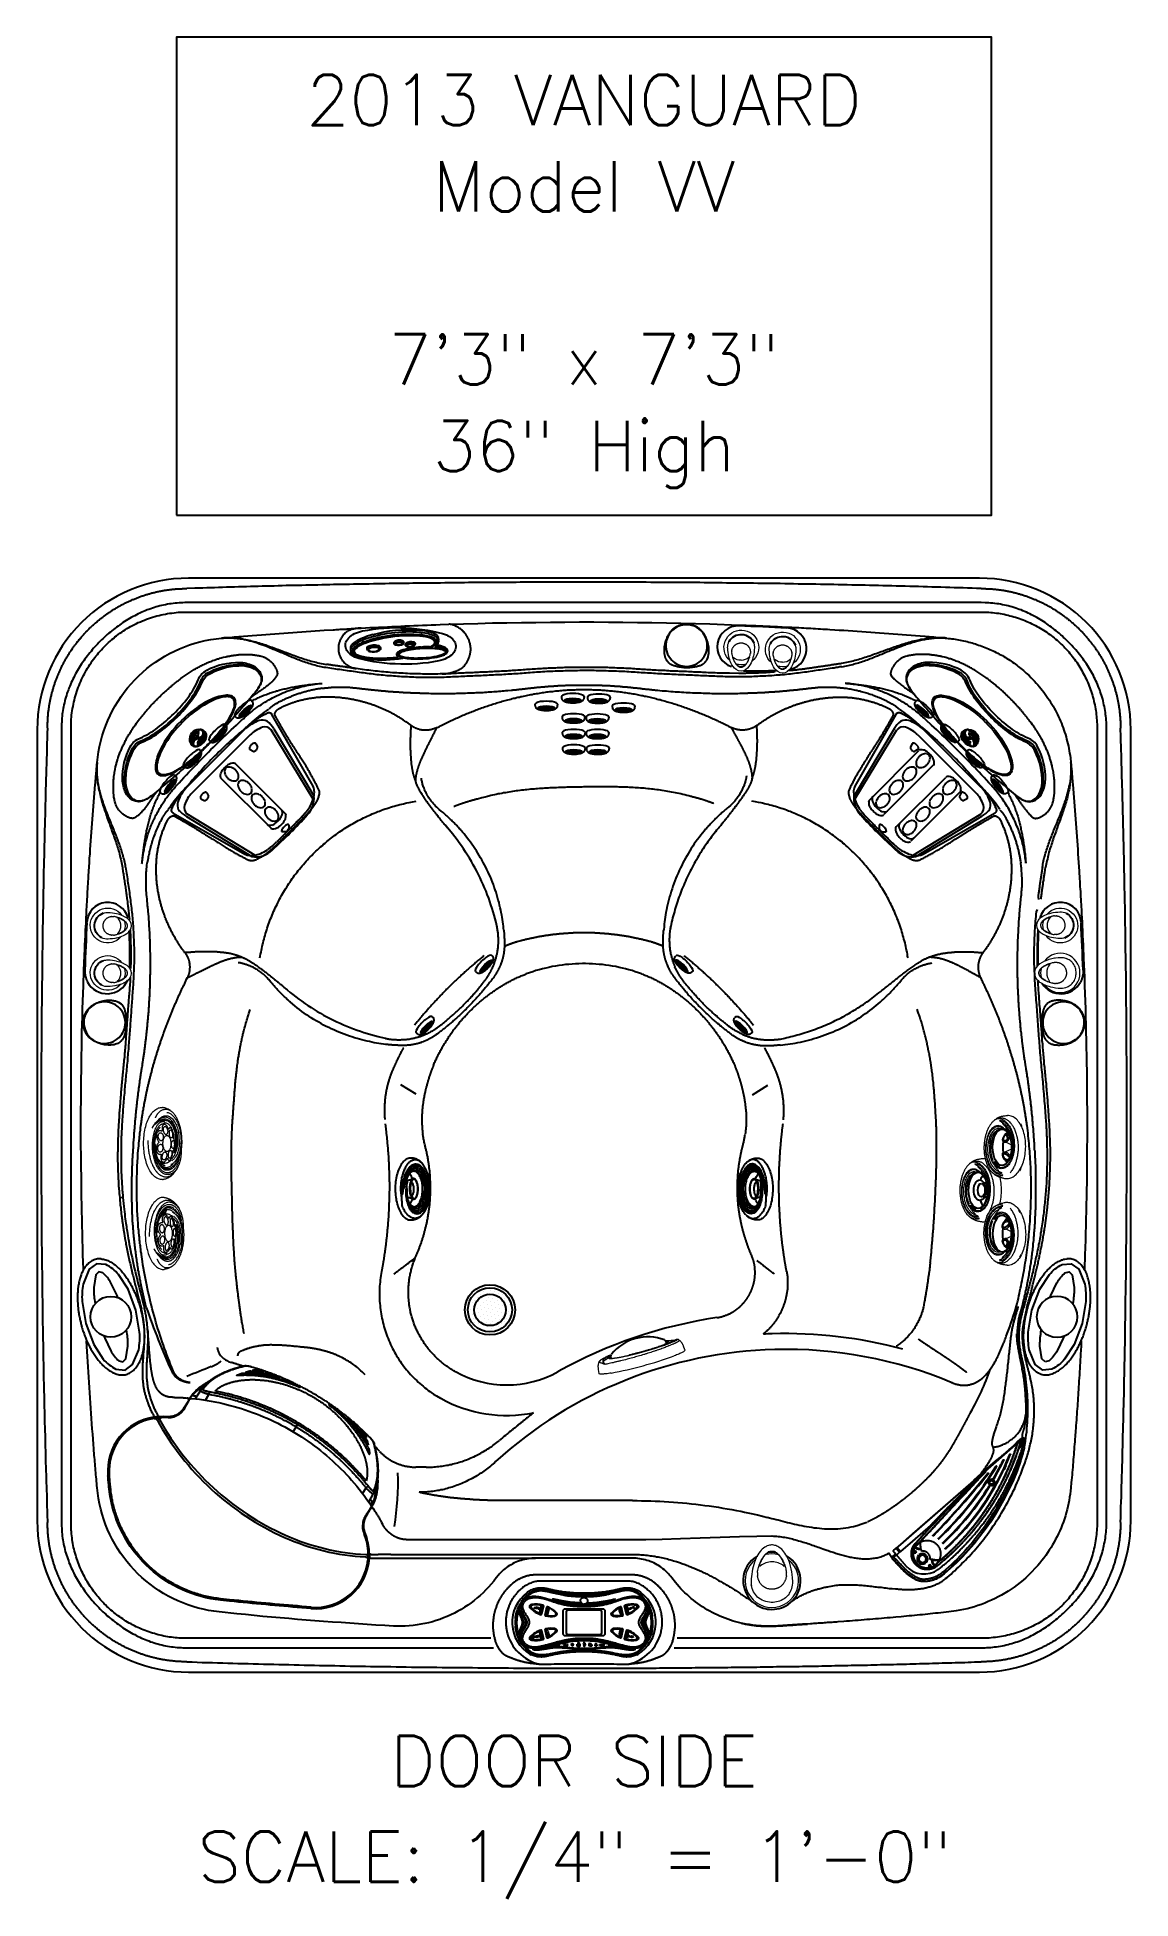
# Model space of a CAD drawing. Extents: x 527 to 614, y 487 to 635.
import ezdxf
from ezdxf.enums import TextEntityAlignment as Align

# ---------------------------------------------------------------- set-up
doc = ezdxf.new("R2010")
doc.units = 0
doc.header["$MEASUREMENT"] = 0
doc.linetypes.add('SLD-Solid', pattern=[0])
for name, color, linetype in [('1', 4, 'Continuous'), ('1_CYAN', 4, 'Continuous'), ('2', 2, 'Continuous'), ('204', 7, 'Continuous'), ('DIM', 3, 'Continuous')]:
    doc.layers.add(name, color=color, linetype=linetype)
doc.styles.add('SIMPLEX', font='simplex')

msp = doc.modelspace()

# ---------------------------------------------------------------- texts
at = {"layer": 'DIM', "style": 'SIMPLEX'}
for s, p in [('2013 VANGUARD', (570.27, 627.69)), ('Model VV', (570.27, 620.84)), ('7\'3" x 7\'3"', (570.27, 607.12)), ('36" High', (570.27, 600.26)), ('DOOR SIDE', (569.47, 495.98)), ('SCALE: 1/4" = 1\'-0"', (569.54, 488.39))]:
    msp.add_text(s, height=4, dxfattribs=at).set_placement(p, align=Align.CENTER)

# ---------------------------------------------------------------- blocks, each defined once
blk = doc.blocks.new('55')
at = {"layer": '204', "color": 4, "linetype": 'Continuous'}
for p, q in [((-0.526078, 0.91095), (2.049541, 3.149901)), ((2.05938, 3.138582), (-0.516238, 0.899631)), ((2.034707, 3.138515), (-0.487342, 0.946132)), ((2.049541, 3.149901), (2.05938, 3.138582)), ((2.337779, 3.394457), (2.187928, 3.264193)), ((2.337779, 3.394457), (2.364637, 3.417804)), ((2.507122, 3.013519), (2.506917, 2.978342)), ((0.915717, 1.767859), (0.933767, 1.759245)), ((0.942798, 1.754957), (0.933767, 1.759245)), ((0.96085, 1.746342), (0.9428, 1.754956)), ((0.952372, 1.798345), (0.961405, 1.794056)), ((1.468267, 2.247086), (1.45258, 2.206726)), ((1.461957, 2.203082), (1.452636, 2.206704)), ((1.462049, 2.203046), (1.477737, 2.243405)), ((1.46836, 2.24705), (1.477681, 2.243427)), ((2.12273, 2.644387), (2.372429, 2.861447)), ((2.468086, 2.831843), (2.473232, 2.848701)), ((2.468086, 2.831843), (2.470908, 2.841085)), ((-0.838045, 0.644162), (-7.632718, -5.262357)), ((-0.638043, 0.807615), (-6.263176, -4.08224)), ((-0.912417, 0.451134), (-0.9452, 0.488847)), ((-0.706684, 0.740303), (-0.652606, 0.792415)), ((-0.686106, 0.738343), (-0.632034, 0.790448)), ((-0.653327, 0.700635), (-0.686106, 0.738343)), ((-0.637945, 0.807698), (-0.552932, 0.887088)), ((-0.618035, 0.805132), (-0.532926, 0.884607)), ((-0.504234, 0.817932), (-0.572952, 0.758196)), ((-0.497404, 0.843744), (-0.572914, 0.778104)), ((-0.487833, 0.799064), (-0.556072, 0.739744)), ((-0.532926, 0.884607), (-0.497404, 0.843744)), ((-0.526078, 0.91095), (-0.516238, 0.899631)), ((-0.516238, 0.899631), (-0.48046, 0.858473)), ((-0.504234, 0.817932), (-0.487833, 0.799064)), ((-0.497401, 0.84374), (-0.48046, 0.858481)), ((-0.264333, 0.741589), (-0.291587, 0.707941)), ((-0.28377, 0.701609), (-0.291541, 0.707903)), ((-0.283715, 0.701565), (-0.256462, 0.735213)), ((-0.264279, 0.741545), (-0.256508, 0.735251)), ((0.159144, 0.262004), (0.150367, 0.2668)), ((0.154247, 0.314494), (0.171604, 0.304557)), ((0.171604, 0.304557), (0.180381, 0.299761)), ((0.197738, 0.289824), (0.180381, 0.299761)), ((0.354136, 1.260923), (0.337008, 1.271249)), ((0.362708, 1.255773), (0.354136, 1.260923)), ((0.362708, 1.255773), (0.379836, 1.245447)), ((0.37646, 1.298026), (0.385032, 1.292876)), ((0.443815, 0.836613), (0.461435, 0.827151)), ((-0.185003, -0.296016), (-0.202036, -0.285533)), ((-0.176462, -0.301218), (-0.185003, -0.296016)), ((-0.176462, -0.301218), (-0.15943, -0.311701)), ((-0.16238, -0.259074), (-0.153839, -0.264275)), ((-6.263176, -4.08224), (-7.498555, -5.156138)), ((-4.838795, -3.407174), (-6.270429, -4.651675)), ((-6.034691, -4.809922), (-5.482645, -4.210517)), ((-6.02403, -4.819741), (-5.472006, -4.220315)), ((-4.615536, -4.200095), (-4.645482, -4.231372)), ((-4.638208, -4.238336), (-4.645431, -4.23142)), ((-4.638165, -4.238378), (-4.608219, -4.2071)), ((-4.615493, -4.200136), (-4.60827, -4.207052)), ((-4.179693, -4.428395), (-4.193582, -4.414004)), ((-4.179693, -4.428395), (-4.17276, -4.435601)), ((-7.574025, -5.221743), (-7.818906, -5.434615)), ((-7.818554, -5.429582), (-7.818906, -5.434615)), ((-7.574026, -5.221743), (-7.498555, -5.156138)), ((-7.2952, -5.542495), (-7.54568, -5.760233)), ((-7.49855, -5.156142), (-7.219737, -5.476888)), ((-7.219729, -5.476889), (-7.2952, -5.542495)), ((-6.270429, -4.651675), (-7.219729, -5.476889)), ((-6.02403, -4.819741), (-6.034691, -4.809922)), ((-5.708958, -5.869187), (-5.790516, -5.775366)), ((-5.790294, -5.76631), (-5.708907, -5.859935)), ((-5.656077, -5.814011), (-5.737464, -5.720385)), ((-5.728465, -5.721426), (-5.646908, -5.815248)), ((-5.596272, -5.284471), (-5.602608, -5.239436)), ((-5.574001, -5.442922), (-5.596271, -5.284469)), ((-5.294366, -5.8399), (-5.200545, -5.758342)), ((-5.191488, -5.758564), (-5.285114, -5.839951)), ((-5.146605, -5.820393), (-5.240427, -5.90195)), ((-5.23919, -5.892781), (-5.145564, -5.811393)), ((-4.203945, -4.465643), (-4.210878, -4.458437)), ((-4.17276, -4.435601), (-4.158871, -4.449992)), ((-3.866597, -4.821036), (-3.873436, -4.81374)), ((-3.84187, -4.784099), (-3.855577, -4.769535)), ((-3.84187, -4.784099), (-3.835031, -4.791395)), ((-3.835031, -4.791395), (-3.821324, -4.805959)), ((-3.637158, -5.229986), (-3.669101, -5.259221)), ((-3.662282, -5.266671), (-3.669034, -5.259294)), ((-3.662242, -5.266715), (-3.630299, -5.237481)), ((-3.637117, -5.230031), (-3.630366, -5.237408)), ((-5.734847, -6.230898), (-5.828472, -6.312285)), ((-5.827431, -6.303286), (-5.73361, -6.221729)), ((-5.782548, -6.365115), (-5.688923, -6.283728)), ((-5.67967, -6.283779), (-5.773492, -6.365337)), ((-5.245571, -6.402253), (-5.327129, -6.308431)), ((-5.317959, -6.309668), (-5.236572, -6.403293)), ((-5.183743, -6.357369), (-5.26513, -6.263744)), ((-5.265079, -6.254492), (-5.183521, -6.348313)), ((-4.704143, -6.116583), (-4.863541, -6.105437)), ((-4.658718, -6.119766), (-4.704149, -6.116576)), ((-4.50786, -6.130304), (-4.658718, -6.119766)), ((-4.507851, -6.13031), (-4.550631, -6.157557)), ((-4.170922, -6.153867), (-4.50786, -6.130304)), ((-4.415307, -6.532026), (-4.339068, -6.627491))]:
    blk.add_line(p, q, dxfattribs=at)
for points in [[(-4.204846, -6.267324), (-4.15573, -6.226588, 0.0008058447), (-4.106754, -6.185707), (-4.057926, -6.144674, 0.0008066249), (-4.009239, -6.103495), (-3.9607, -6.062164, 0.0008071206), (-3.912302, -6.020687), (-3.864052, -5.979059, 0.0008076132), (-3.815943, -5.937285), (-3.767981, -5.89536, 0.0008080322), (-3.720162, -5.853289), (-3.672489, -5.811066, 0.0008083951), (-3.624959, -5.768699), (-3.577576, -5.72618, 0.0008086971), (-3.530334, -5.683515), (-3.483241, -5.640699, 0.0008089393), (-3.436289, -5.597738), (-3.389485, -5.554626, 0.0008091212), (-3.342822, -5.511369), (-3.296307, -5.467961, 0.000809243), (-3.249935, -5.424407), (-3.20371, -5.380703, 0.0008093044), (-3.157626, -5.336854), (-3.111691, -5.292854, 0.0008093056), (-3.065898, -5.248709), (-3.020252, -5.204414, 0.0008092463), (-2.974749, -5.159974), (-2.929393, -5.115383, 0.0008091269), (-2.88418, -5.070647), (-2.839115, -5.025761, 0.0008089471), (-2.794191, -4.980731), (-2.749416, -4.93555, 0.0008087072), (-2.704783, -4.890224), (-2.660298, -4.844749, 0.0008084073), (-2.615955, -4.799129), (-2.57176, -4.753358, 0.0008080476), (-2.527708, -4.707444), (-2.483804, -4.661379, 0.0008076282), (-2.440042, -4.615171), (-2.396428, -4.568812, 0.0008071481), (-2.352957, -4.522309), (-2.309634, -4.475657, 0.0008066141), (-2.266454, -4.42886), (-2.223422, -4.381914, 0.0008059994), (-2.180532, -4.334824), (-2.137791, -4.287584, 0.0008066086), (-2.095193, -4.2402), (-2.052746, -4.192667, 0.000810909), (-2.010445, -4.144993), (-1.968297, -4.097172, 0.000809346), (-1.926298, -4.049212), (-1.884455, -4.00111, 0.000808665), (-1.842764, -3.952871), (-1.801231, -3.904494, 0.0008080616), (-1.759851, -3.855983), (-1.718633, -3.807336, 0.0008077361), (-1.677571, -3.758559), (-1.636673, -3.70965, 0.0008076387), (-1.595933, -3.660613), (-1.55536, -3.611447, 0.0008077812), (-1.514948, -3.562157), (-1.474705, -3.51274, 0.0008081633), (-1.434626, -3.463202), (-1.394719, -3.413541, 0.0008087757), (-1.354977, -3.363762), (-1.31541, -3.313863, 0.0008096641), (-1.276011, -3.26385), (-1.23679, -3.21372, 0.0008103756), (-1.197738, -3.163476), (-1.158857, -3.113109, 0.0008072384), (-1.120141, -3.062624), (-1.081595, -3.012016, 0.0008070217), (-1.043212, -2.961289), (-1.005001, -2.910438, 0.0008074196), (-0.966953, -2.859468), (-0.929076, -2.808374, 0.0008075647), (-0.891363, -2.757162), (-0.85382, -2.705827, 0.0008076917), (-0.816441, -2.654372), (-0.779233, -2.602794, 0.0008077368), (-0.742189, -2.551097), (-0.705315, -2.499276, 0.0008077183), (-0.668606, -2.447337), (-0.632066, -2.395274, 0.0008076269), (-0.595691, -2.343092), (-0.559487, -2.290786, 0.0008074829), (-0.523446, -2.238362), (-0.487576, -2.185814, 0.0008072124), (-0.45187, -2.133147), (-0.416334, -2.080358, 0.000807099), (-0.380962, -2.027447), (-0.345758, -1.974408, 0.0008099331), (-0.310715, -1.921244), (-0.27584, -1.867949, 0.0008106317), (-0.241127, -1.814531), (-0.206585, -1.760988, 0.0008090723), (-0.172207, -1.707325), (-0.138002, -1.65354, 0.0008083876), (-0.103965, -1.599639), (-0.070102, -1.54562, 0.0008078268), (-0.036409, -1.491489), (-0.002893, -1.437243, 0.0008075683), (0.030451, -1.38289), (0.063616, -1.328425, 0.0008075694), (0.096606, -1.273856), (0.129414, -1.21918, 0.0008078406), (0.162046, -1.164404), (0.194493, -1.109524, 0.0008083769), (0.226762, -1.054547), (0.258844, -0.999471, 0.0008091904), (0.290745, -0.944302), (0.322457, -0.889037, 0.0008102367), (0.353985, -0.833682), (0.385323, -0.778235, 0.000809978), (0.416478, -0.722698), (0.447444, -0.667067, 0.000807843), (0.478229, -0.611346), (0.508824, -0.555531, 0.0008083967), (0.539237, -0.499626), (0.569462, -0.443627, 0.0008082541), (0.599504, -0.387537), (0.629358, -0.331354, 0.000808206), (0.65903, -0.275081), (0.688514, -0.218713, 0.0008080471), (0.717816, -0.162256), (0.746929, -0.105705, 0.0008078308), (0.775861, -0.049064), (0.804604, 0.00767, 0.0008075432), (0.833166, 0.064495), (0.861539, 0.121414, 0.0008071874), (0.889731, 0.178422), (0.917735, 0.235524, 0.0008067668), (0.945558, 0.292716), (0.973192, 0.350001, 0.0008062654), (1.000645, 0.407376), (1.02791, 0.464845, 0.0008064754), (1.054995, 0.522406), (1.081893, 0.580066, 0.000808814), (1.10861, 0.637819), (1.13514, 0.695668, 0.0008084393), (1.161489, 0.75361), (1.18765, 0.811647, 0.0008084092), (1.213629, 0.869775), (1.239418, 0.927997, 0.0008083562), (1.265026, 0.986308), (1.290443, 1.044711, 0.0008083672), (1.315678, 1.103203), (1.340722, 1.161786, 0.0008084217), (1.365582, 1.220456), (1.39025, 1.279216, 0.0008085237), (1.414735, 1.338061), (1.439027, 1.396995, 0.0008086742), (1.463134, 1.456013), (1.487049, 1.515118, 0.0008088658), (1.510777, 1.574305), (1.534312, 1.633578, 0.0008091236), (1.557661, 1.692934), (1.580815, 1.752374, 0.0008093437), (1.603781, 1.81189), (1.626547, 1.871478, 0.0008096249), (1.649121, 1.931133), (1.671495, 1.990858, 0.0008097387), (1.693677, 2.050649), (1.715658, 2.110508, 0.0008100413), (1.737448, 2.170438), (1.75904, 2.230444, 0.0008095344), (1.780435, 2.2905), (1.801622, 2.350603, 0.0008115678), (1.822637, 2.410836), (1.84348, 2.47123, 0.000804415), (1.864055, 2.531444), (1.884318, 2.591364, 0.0008288799), (1.904688, 2.652326), (1.9253, 2.714793, 0.0007496991), (1.944537, 2.77348), (1.961833, 2.826571, 0.0010575813), (1.983602, 2.894908), (2.016558, 3.000359, 0.0008911561), (2.059372, 3.138574)], [(-4.186278, -6.283318), (-4.141817, -6.246439, 0.0007303538), (-4.097471, -6.20944), (-4.053244, -6.172314, 0.0007308764), (-4.00913, -6.135067), (-3.965136, -6.097693, 0.0007310529), (-3.921256, -6.060199), (-3.877495, -6.022578, 0.0007312537), (-3.833848, -5.984837), (-3.79032, -5.946969, 0.0007313847), (-3.746906, -5.908981), (-3.70361, -5.870866, 0.0007314697), (-3.660429, -5.83263), (-3.617367, -5.794269, 0.0007315026), (-3.574419, -5.755786), (-3.531589, -5.717178, 0.000731485), (-3.488873, -5.678448), (-3.446277, -5.639593, 0.0007314164), (-3.403794, -5.600617), (-3.361429, -5.561515, 0.0007312969), (-3.319179, -5.522292), (-3.277047, -5.482943, 0.0007311279), (-3.23503, -5.443474), (-3.19313, -5.403878, 0.000730903), (-3.151345, -5.364162), (-3.109678, -5.324321, 0.0007307189), (-3.068124, -5.284357), (-3.026685, -5.244264, 0.0007308099), (-2.985358, -5.204049), (-2.944148, -5.163706, 0.0007308277), (-2.90305, -5.123241), (-2.862071, -5.082649, 0.000730863), (-2.821204, -5.041936), (-2.780457, -5.001097, 0.0007309506), (-2.739824, -4.960137), (-2.69931, -4.919052, 0.0007310776), (-2.658912, -4.877848), (-2.618634, -4.836519, 0.000731248), (-2.578473, -4.795071), (-2.538433, -4.7535, 0.0007314608), (-2.49851, -4.71181), (-2.458709, -4.669998, 0.0007317158), (-2.419027, -4.628069), (-2.379468, -4.586017, 0.0007320136), (-2.340028, -4.543849), (-2.300712, -4.501561, 0.0007323513), (-2.261517, -4.459156), (-2.222446, -4.416631, 0.0007327391), (-2.183496, -4.373991), (-2.144673, -4.331232, 0.0007331413), (-2.105971, -4.288359), (-2.067398, -4.245369, 0.0007330921), (-2.02895, -4.202269), (-1.990634, -4.159056, 0.0007323967), (-1.952444, -4.115734), (-1.914386, -4.0723, 0.0007319539), (-1.876456, -4.028759), (-1.838659, -3.985107, 0.0007315679), (-1.800991, -3.94135), (-1.763458, -3.897483, 0.0007312699), (-1.726054, -3.853512), (-1.688786, -3.809434, 0.0007310568), (-1.651648, -3.765252), (-1.614647, -3.720964, 0.0007309282), (-1.577778, -3.676575), (-1.541047, -3.632081, 0.0007308849), (-1.504448, -3.587487), (-1.467988, -3.542789, 0.0007309264), (-1.431662, -3.497993), (-1.395477, -3.453095, 0.0007310537), (-1.359426, -3.4081), (-1.323516, -3.363004, 0.0007312647), (-1.287742, -3.317812), (-1.25211, -3.272522, 0.0007315687), (-1.216615, -3.227137), (-1.181264, -3.181654, 0.0007313458), (-1.146048, -3.136076), (-1.110972, -3.090396, 0.000729152), (-1.076029, -3.04462), (-1.041227, -2.998742, 0.0007296934), (-1.006558, -2.952768), (-0.972029, -2.906692, 0.0007298601), (-0.937635, -2.860519), (-0.903379, -2.814244, 0.0007300618), (-0.869258, -2.767873), (-0.835277, -2.7214, 0.0007301908), (-0.801429, -2.67483), (-0.767721, -2.628159, 0.0007302753), (-0.734148, -2.581391), (-0.700714, -2.534522, 0.0007303078), (-0.667414, -2.487555), (-0.634253, -2.440487, 0.0007302911), (-0.601227, -2.393322), (-0.568341, -2.346056, 0.0007302206), (-0.535589, -2.298692), (-0.502976, -2.251227, 0.0007301128), (-0.470498, -2.203665), (-0.438159, -2.156001, 0.0007299049), (-0.405954, -2.108241), (-0.37389, -2.06038, 0.0007298391), (-0.341959, -2.01242), (-0.310166, -1.964355, 0.0007323543), (-0.278504, -1.916187), (-0.24698, -1.867913, 0.0007330129), (-0.215589, -1.819538), (-0.184337, -1.771059, 0.000731658), (-0.15322, -1.722483), (-0.122244, -1.673806, 0.0007310399), (-0.091405, -1.625034), (-0.060708, -1.576165, 0.0007304954), (-0.030149, -1.527203), (0.000264, -1.478146, 0.0007301836), (0.030539, -1.429), (0.060666, -1.379761, 0.0007300659), (0.090652, -1.330436), (0.12049, -1.281022, 0.0007301512), (0.150185, -1.231524), (0.17973, -1.18194, 0.0007304376), (0.209129, -1.132274), (0.238378, -1.082526, 0.0007309261), (0.267479, -1.032698), (0.296427, -0.982791, 0.0007316139), (0.325226, -0.932807), (0.353871, -0.882746, 0.0007325159), (0.382365, -0.832612), (0.410702, -0.782404, 0.0007328077), (0.438889, -0.732123), (0.466922, -0.681765, 0.000730342), (0.494805, -0.631333), (0.522534, -0.580824, 0.000730687), (0.550114, -0.530242), (0.57754, -0.479582, 0.0007306611), (0.604817, -0.428849), (0.631939, -0.378039, 0.0007306674), (0.658913, -0.327155), (0.685732, -0.276195, 0.0007306018), (0.712402, -0.225161), (0.738918, -0.17405, 0.000730491), (0.765285, -0.122865), (0.791498, -0.071604, 0.000730328), (0.817563, -0.020269), (0.843473, 0.031143, 0.0007301158), (0.869235, 0.082629), (0.894843, 0.134191, 0.0007298504), (0.920302, 0.185826), (0.945607, 0.237539, 0.0007295441), (0.970764, 0.289325), (0.995766, 0.341187, 0.0007291527), (1.02062, 0.393123), (1.04532, 0.445136, 0.00072885), (1.069873, 0.497222), (1.094271, 0.549388, 0.0007305604), (1.118523, 0.601631), (1.142622, 0.653955, 0.0007314652), (1.166573, 0.706356), (1.190371, 0.758835, 0.0007309906), (1.21402, 0.81139), (1.237515, 0.864023, 0.0007309194), (1.260861, 0.91673), (1.284052, 0.969513, 0.0007308198), (1.307094, 1.02237), (1.32998, 1.075301, 0.0007307958), (1.352716, 1.128305), (1.375296, 1.181382, 0.0007308223), (1.397726, 1.23453), (1.419998, 1.287751, 0.0007309054), (1.442119, 1.341041), (1.464082, 1.394402, 0.0007310432), (1.485894, 1.447832), (1.507547, 1.501332, 0.0007312367), (1.529048, 1.554898), (1.55039, 1.608534, 0.0007314836), (1.571579, 1.662235), (1.592609, 1.716003, 0.0007317908), (1.613485, 1.769836), (1.6342, 1.823735, 0.0007319988), (1.65476, 1.877693), (1.675156, 1.931708, 0.0007319412), (1.695394, 1.985777), (1.715469, 2.039904, 0.0007321071), (1.735387, 2.094085), (1.755141, 2.148324, 0.0007321963), (1.774737, 2.202616), (1.794169, 2.256964, 0.000732406), (1.813445, 2.311371), (1.832559, 2.365839, 0.000731906), (1.851512, 2.420349), (1.870294, 2.474894, 0.0007337108), (1.888936, 2.52955), (1.90744, 2.584347, 0.0007272304), (1.925718, 2.638975), (1.943733, 2.69333, 0.0007493084), (1.961859, 2.748624), (1.980216, 2.805276, 0.0006778484), (1.997357, 2.858496), (2.012774, 2.906637, 0.000955567), (2.032214, 2.968591), (2.061688, 3.06418, 0.0008022511), (2.100007, 3.189461)], [(2.070592, 3.169991), (2.050748, 3.153254, 0.000094807), (2.030708, 3.136341), (2.010464, 3.119242, 0.0000909997), (1.990028, 3.101968), (1.969395, 3.084515, 0.0000874351), (1.948576, 3.066892), (1.927566, 3.049095, 0.0000842308), (1.906375, 3.031133), (1.884999, 3.013002, 0.000081333), (1.863449, 2.994711), (1.841719, 2.976255, 0.0000787113), (1.81982, 2.957644), (1.797748, 2.938874, 0.0000763392), (1.775513, 2.919954), (1.753111, 2.90088, 0.0000741938), (1.730552, 2.881662), (1.707835, 2.862296, 0.0000722727), (1.684967, 2.842791), (1.661947, 2.823145, 0.0000705621), (1.638784, 2.803366), (1.615476, 2.783451, 0.0000690448), (1.592032, 2.763409), (1.56845, 2.743238, 0.0000677048), (1.544739, 2.722945), (1.520897, 2.70253, 0.0000665306), (1.496933, 2.681998), (1.472845, 2.661349, 0.0000655038), (1.448642, 2.640591), (1.424323, 2.619722, 0.0000644686), (1.399896, 2.59875), (1.375361, 2.577674, 0.0000633567), (1.350727, 2.556502), (1.325995, 2.535235, 0.000062431), (1.301171, 2.513879), (1.276258, 2.492434, 0.0000616472), (1.251261, 2.470907), (1.226183, 2.449299, 0.0000610059), (1.201031, 2.427617), (1.175806, 2.40586, 0.0000605007), (1.150514, 2.384036), (1.125159, 2.362146, 0.0000600689), (1.099745, 2.340196), (1.074277, 2.318187, 0.0000594544), (1.04876, 2.296126), (1.023197, 2.274014, 0.0000589027), (0.997595, 2.251858), (0.971957, 2.22966, 0.0000585016), (0.946288, 2.207425), (0.920592, 2.185156, 0.0000582254), (0.894875, 2.162858), (0.869141, 2.140534, 0.0000580769), (0.843394, 2.118189), (0.817639, 2.095827, 0.0000580556), (0.791881, 2.073451), (0.766124, 2.051065, 0.0000581356), (0.740372, 2.028675), (0.714632, 2.006282, 0.0000580577), (0.688905, 1.983892), (0.663199, 1.961508, 0.0000578974), (0.637515, 1.939134), (0.61186, 1.916774, 0.000057896), (0.586236, 1.894431), (0.56065, 1.872111, 0.0000580048), (0.535105, 1.849815), (0.509606, 1.827549, 0.0000582377), (0.484156, 1.805316), (0.458761, 1.783121, 0.000058594), (0.433425, 1.760965), (0.408153, 1.738855, 0.000059078), (0.382947, 1.716793), (0.357815, 1.694785, 0.0000596933), (0.332757, 1.672831), (0.307783, 1.65094, 0.0000604476), (0.282892, 1.62911), (0.258092, 1.607351, 0.0000613287), (0.233385, 1.585661), (0.208778, 1.564049, 0.0000621358), (0.184271, 1.542514), (0.159873, 1.521063, 0.0000629118), (0.135583, 1.499697), (0.111411, 1.478422, 0.0000638707), (0.087354, 1.457239), (0.063423, 1.436155, 0.0000649482), (0.039616, 1.41517), (0.015941, 1.39429, 0.000065996), (-0.007602, 1.373515), (-0.031005, 1.352852, 0.0000671473), (-0.05427, 1.3323), (-0.077387, 1.311868, 0.0000684797), (-0.100359, 1.291552), (-0.123176, 1.271362, 0.0000699844), (-0.145841, 1.251295), (-0.168342, 1.231361, 0.0000717021), (-0.190686, 1.211556), (-0.212862, 1.191887, 0.0000735712), (-0.234867, 1.172359), (-0.256688, 1.152982, 0.0000759131), (-0.278356, 1.133729), (-0.299871, 1.114599, 0.0000776847), (-0.32113, 1.095686), (-0.342085, 1.077031, 0.0000826522), (-0.363167, 1.05825), (-0.384513, 1.039219, 0.0000778658), (-0.404445, 1.021441), (-0.422372, 1.005445, 0.0001122992), (-0.44494, 0.985279), (-0.479106, 0.954712, 0.00010167), (-0.523493, 0.914978)], [(-0.410455, 1.019965), (-0.381625, 1.045634, -0.0001091102), (-0.35247, 1.071569), (-0.322976, 1.097784, -0.0001044279), (-0.293164, 1.12426), (-0.26303, 1.151001, -0.0000996386), (-0.232588, 1.177992), (-0.201833, 1.205239, -0.000095483), (-0.170795, 1.232717), (-0.139484, 1.260415, -0.0000917579), (-0.107937, 1.288302), (-0.076168, 1.316364, -0.000088677), (-0.044192, 1.34459), (-0.012003, 1.372983, -0.0000859298), (0.020382, 1.401529), (0.052964, 1.430229, -0.0000835607), (0.085727, 1.45907), (0.118672, 1.488052, -0.0000814619), (0.151785, 1.517162), (0.185065, 1.546399, -0.0000796454), (0.218498, 1.575753), (0.252083, 1.605222, -0.0000780793), (0.285808, 1.634794), (0.319671, 1.664468, -0.0000767511), (0.353658, 1.694234), (0.387769, 1.724088, -0.0000756456), (0.42199, 1.754022), (0.456319, 1.784032, -0.0000747516), (0.490745, 1.814108), (0.525265, 1.844247, -0.0000740597), (0.559867, 1.87444), (0.594547, 1.904684, -0.0000735622), (0.629296, 1.93497), (0.664108, 1.965292, -0.000073254), (0.698975, 1.995645), (0.733891, 2.026021, -0.00007313), (0.768847, 2.056415), (0.803837, 2.08682, -0.0000731906), (0.838853, 2.117229), (0.873889, 2.147638, -0.000073426), (0.908936, 2.178038), (0.943985, 2.208422, -0.0000738659), (0.979037, 2.23879), (1.014086, 2.269137, -0.0000743954), (1.049079, 2.299417), (1.083959, 2.329581, -0.0000750832), (1.118712, 2.359618), (1.153323, 2.389512, -0.0000757054), (1.187791, 2.419265), (1.222104, 2.448866, -0.0000765943), (1.256262, 2.478315), (1.290252, 2.5076, -0.0000776743), (1.324074, 2.536723), (1.357715, 2.56567, -0.0000789697), (1.391175, 2.594444), (1.42444, 2.623031, -0.0000804961), (1.457512, 2.651434), (1.490376, 2.679639, -0.000082271), (1.523034, 2.707649), (1.555471, 2.735449, -0.000084318), (1.587689, 2.763044), (1.619672, 2.790418, -0.0000866553), (1.651424, 2.817575), (1.682927, 2.844499, -0.0000893389), (1.714187, 2.871197), (1.745189, 2.897654, -0.0000923052), (1.775927, 2.923866), (1.80638, 2.949815, -0.0000959569), (1.836591, 2.975537), (1.866554, 3.001028, -0.0000990238), (1.896128, 3.026167), (1.925241, 3.050895, -0.000106341), (1.954484, 3.07571), (1.984038, 3.100763, -0.0001013846), (2.011609, 3.124122), (2.036386, 3.145103, -0.0001474687), (2.06745, 3.171359), (2.114306, 3.210895, -0.0001367243), (2.175073, 3.262129)], [(2.070592, 3.169991), (2.070804, 3.170173, -0.001284312), (2.071, 3.170338), (2.07118, 3.170488, -0.0018974868), (2.071333, 3.170614), (2.071446, 3.170704, -0.0050495452), (2.071515, 3.170756), (2.071539, 3.170768, -0.19726684), (2.07152, 3.170742), (2.071457, 3.170679, -0.012074272), (2.071354, 3.170582), (2.071214, 3.170452, -0.0023148441), (2.071044, 3.170297), (2.07085, 3.170122, -0.000790615), (2.07064, 3.169933), (2.070419, 3.169735, -0.0003817511), (2.070191, 3.169531), (2.069955, 3.169321, -0.0002717306), (2.069713, 3.169105), (2.069465, 3.168885, -0.0001988388), (2.069212, 3.168661), (2.068955, 3.168433, -0.0001393883), (2.068695, 3.168203), (2.068432, 3.167971, -0.000092335), (2.068168, 3.167737), (2.067902, 3.167502, -0.0000725697), (2.067635, 3.167267), (2.067366, 3.16703, -0.0000680347), (2.067096, 3.166792), (2.066825, 3.166553, -0.000061095), (2.066553, 3.166313), (2.06628, 3.166073, -0.0000552573), (2.066006, 3.165832), (2.065731, 3.16559, -0.000049583), (2.065455, 3.165348), (2.065179, 3.165105, -0.000044236), (2.064902, 3.164862), (2.064625, 3.164619, -0.0000391152), (2.064348, 3.164375), (2.06407, 3.164131, -0.0000341883), (2.063792, 3.163888), (2.063514, 3.163644, -0.0000294188), (2.063237, 3.1634), (2.062959, 3.163157, -0.0000247404), (2.062682, 3.162914), (2.062405, 3.162671, -0.0000207311), (2.062128, 3.162428), (2.061851, 3.162186, -0.0000201216), (2.061574, 3.161943), (2.061297, 3.1617, -0.000020204), (2.061019, 3.161457), (2.06074, 3.161213, -0.000019897), (2.060461, 3.160968), (2.06018, 3.160722, -0.0000194546), (2.059898, 3.160475), (2.059614, 3.160227, -0.0000186701), (2.059329, 3.159977), (2.059042, 3.159727, -0.0000176336), (2.058754, 3.159475), (2.058465, 3.159222, -0.000016707), (2.058174, 3.158968), (2.057883, 3.158713, -0.0000158449), (2.05759, 3.158457), (2.057297, 3.158201, -0.0000150477), (2.057003, 3.157944), (2.056707, 3.157686, -0.0000143077), (2.056412, 3.157427), (2.056115, 3.157168, -0.0000136198), (2.055818, 3.156908), (2.05552, 3.156648, -0.000012979), (2.055222, 3.156388), (2.054923, 3.156127, -0.000012381), (2.054625, 3.155866), (2.054325, 3.155605, -0.0000118221), (2.054026, 3.155344), (2.053727, 3.155082, -0.0000112988), (2.053427, 3.154821), (2.053128, 3.154559, -0.0000108078), (2.052828, 3.154298), (2.052529, 3.154037, -0.0000103466), (2.05223, 3.153776), (2.051932, 3.153516, -0.0000099126), (2.051634, 3.153256), (2.051336, 3.152996, -0.0000095036), (2.051039, 3.152736), (2.050742, 3.152478, -0.0000091178), (2.050446, 3.15222), (2.050151, 3.151962, -0.0000087517), (2.049856, 3.151705), (2.049563, 3.151449, -0.000008434), (2.04927, 3.151194), (2.048978, 3.15094, -0.0000082881), (2.048687, 3.150686), (2.048397, 3.150433, -0.000008164), (2.048107, 3.15018), (2.047817, 3.149928, -0.0000080023), (2.047528, 3.149676), (2.04724, 3.149424, -0.000007817), (2.046952, 3.149173), (2.046663, 3.148922, -0.0000076054), (2.046375, 3.148671), (2.046088, 3.14842, -0.0000073703), (2.0458, 3.148169), (2.045512, 3.147918, -0.0000071108), (2.045224, 3.147667), (2.044935, 3.147416, -0.0000068458), (2.044647, 3.147165), (2.044358, 3.146913, -0.0000067588), (2.044068, 3.146661), (2.043779, 3.146409, -0.0000068058), (2.043489, 3.146156), (2.043198, 3.145903, -0.0000068206), (2.042908, 3.14565), (2.042616, 3.145397, -0.0000068379), (2.042325, 3.145143), (2.042033, 3.144888, -0.0000068486), (2.04174, 3.144634), (2.041447, 3.144379, -0.0000068554), (2.041154, 3.144123), (2.04086, 3.143867, -0.0000068569), (2.040565, 3.143611), (2.04027, 3.143354, -0.0000068571), (2.039974, 3.143097), (2.039678, 3.142839, -0.0000068399), (2.039381, 3.142581), (2.039084, 3.142322, -0.0000068776), (2.038787, 3.142063), (2.03849, 3.141805, -0.0000067958), (2.038193, 3.141546), (2.037896, 3.141288, -0.0000075621), (2.037602, 3.141032), (2.037311, 3.140779, -0.000005354), (2.037017, 3.140523), (2.036718, 3.140263, 0.0000064346), (2.036439, 3.140021), (2.036188, 3.139802, 0.0001649682), (2.035865, 3.13952), (2.035365, 3.139083, 0.0002519692), (2.034709, 3.138508)], [(2.049538, 3.149904), (2.050304, 3.15057, -0.0000264197), (2.051071, 3.151236), (2.051838, 3.151902, -0.0000264097), (2.052605, 3.152567), (2.053371, 3.153233, -0.0000273471), (2.054138, 3.153898), (2.054905, 3.154563, -0.000028074), (2.055671, 3.155228), (2.056438, 3.155892, -0.0000288887), (2.057203, 3.156556), (2.057969, 3.15722, -0.0000297166), (2.058734, 3.157883), (2.059499, 3.158545, -0.000030579), (2.060263, 3.159207), (2.061027, 3.159868, -0.0000314724), (2.06179, 3.160528), (2.062552, 3.161188, -0.0000324004), (2.063314, 3.161847), (2.064074, 3.162505, -0.0000333644), (2.064834, 3.163162), (2.065593, 3.163818, -0.0000343667), (2.066351, 3.164473), (2.067108, 3.165126, -0.0000354093), (2.067863, 3.165779), (2.068618, 3.166431, -0.000036495), (2.069371, 3.167081), (2.070123, 3.16773, -0.0000376262), (2.070874, 3.168377), (2.071624, 3.169024, -0.0000388058), (2.072371, 3.169668), (2.073118, 3.170312, -0.0000400367), (2.073863, 3.170953), (2.074606, 3.171593, -0.000041322), (2.075347, 3.172232), (2.076087, 3.172868, -0.0000426657), (2.076825, 3.173503), (2.077561, 3.174136, -0.0000440704), (2.078296, 3.174768), (2.079028, 3.175397, -0.000045543), (2.079758, 3.176024), (2.080486, 3.176649, -0.0000470786), (2.081212, 3.177273), (2.081936, 3.177894, -0.0000494623), (2.082657, 3.178512), (2.083376, 3.179128, -0.0000551624), (2.084091, 3.179741), (2.084803, 3.180351, -0.0000615898), (2.085511, 3.180958), (2.086216, 3.18156, -0.0000684262), (2.086916, 3.182159), (2.087611, 3.182753, -0.0000745321), (2.088301, 3.183343), (2.088987, 3.183928, -0.000079532), (2.089667, 3.184508), (2.090342, 3.185083, -0.0000853204), (2.091012, 3.185654), (2.091675, 3.186219, -0.0000916366), (2.092333, 3.186778), (2.092984, 3.187332, -0.0000988167), (2.09363, 3.187879), (2.094268, 3.188421, -0.0001105282), (2.094898, 3.188955), (2.09552, 3.189482, -0.0001292932), (2.096134, 3.190001), (2.096737, 3.19051, -0.0001507726), (2.09733, 3.191011), (2.097911, 3.1915, -0.0001778847), (2.098481, 3.19198), (2.099039, 3.192448, -0.0002084856), (2.099582, 3.192904), (2.100108, 3.193344, -0.0002609429), (2.100626, 3.193776), (2.101135, 3.1942, -0.0003211426), (2.101605, 3.194591), (2.102022, 3.194937, -0.000625289), (2.10251, 3.195337), (2.103196, 3.195895, -0.0009149554), (2.104055, 3.19659)], [(2.059372, 3.138574), (2.059944, 3.1393, -0.0000158782), (2.060516, 3.140026), (2.061089, 3.140751, -0.0000158672), (2.061661, 3.141477), (2.062233, 3.142202, -0.0000191168), (2.062805, 3.142927), (2.063377, 3.143652, -0.0000215631), (2.063949, 3.144376), (2.06452, 3.1451, -0.0000242443), (2.065092, 3.145824), (2.065663, 3.146547, -0.0000269027), (2.066233, 3.147269), (2.066803, 3.147991, -0.0000296098), (2.067373, 3.148712), (2.067943, 3.149432, -0.0000323537), (2.068512, 3.150151), (2.06908, 3.15087, -0.000035144), (2.069648, 3.151588), (2.070215, 3.152304, -0.000037985), (2.070781, 3.15302), (2.071347, 3.153734, -0.0000408827), (2.071912, 3.154448), (2.072477, 3.15516, -0.0000438428), (2.07304, 3.155871), (2.073603, 3.15658, -0.0000468714), (2.074165, 3.157288), (2.074726, 3.157995, -0.0000499752), (2.075286, 3.1587), (2.075845, 3.159404, -0.000053161), (2.076403, 3.160106), (2.07696, 3.160806, -0.0000564358), (2.077516, 3.161505), (2.07807, 3.162201, -0.0000598071), (2.078624, 3.162896), (2.079176, 3.16359, -0.0000632834), (2.079727, 3.164281), (2.080276, 3.16497, -0.000066873), (2.080825, 3.165657), (2.081372, 3.166342, -0.0000705852), (2.081917, 3.167025), (2.082461, 3.167705, -0.0000744297), (2.083004, 3.168383), (2.083545, 3.169059, -0.000078263), (2.084084, 3.169732), (2.084621, 3.170403, -0.0000817651), (2.085156, 3.17107), (2.085689, 3.171733, -0.0000859007), (2.086219, 3.172393), (2.086746, 3.173049, -0.0000896527), (2.08727, 3.1737), (2.08779, 3.174346, -0.0000730813), (2.088307, 3.174988), (2.08882, 3.175625, -0.0000308349), (2.089329, 3.176257), (2.089833, 3.176883, 0.0000093423), (2.090334, 3.177504), (2.090829, 3.178119, 0.000053069), (2.091319, 3.178728), (2.091804, 3.179331, 0.0000970828), (2.092284, 3.179928), (2.092758, 3.180519, 0.0000923759), (2.093226, 3.181102), (2.093687, 3.181677, 0.0000198162), (2.094141, 3.182243), (2.094588, 3.182799, -0.0000489458), (2.095026, 3.183345), (2.095456, 3.18388, -0.0001291493), (2.095878, 3.184404), (2.09629, 3.184916, -0.0002201933), (2.096692, 3.185413), (2.097081, 3.185895, -0.0003288569), (2.097465, 3.186367), (2.097842, 3.18683, -0.0003365243), (2.098191, 3.187257), (2.0985, 3.187636, -0.0003969929), (2.098862, 3.188076), (2.09937, 3.188692, -0.0003848151), (2.100007, 3.189461)], [(2.066618, 3.164702), (2.066717, 3.164835, 0.000004321), (2.066816, 3.164967), (2.066916, 3.1651, 0.0000043398), (2.067015, 3.165232), (2.067114, 3.165365, 0.0000002541), (2.067213, 3.165497), (2.067313, 3.165629, -0.0000027922), (2.067412, 3.165762), (2.067511, 3.165894, -0.0000061029), (2.06761, 3.166027), (2.06771, 3.166159, -0.0000093474), (2.067809, 3.166291), (2.067908, 3.166424, -0.0000126098), (2.068007, 3.166556), (2.068107, 3.166688, -0.000015869), (2.068206, 3.166821), (2.068305, 3.166953, -0.0000191299), (2.068405, 3.167085), (2.068504, 3.167218, -0.0000223923), (2.068603, 3.16735), (2.068703, 3.167482, -0.0000256533), (2.068802, 3.167614), (2.068901, 3.167747, -0.0000289254), (2.069001, 3.167879), (2.0691, 3.168011, -0.000032162), (2.069199, 3.168143), (2.069299, 3.168275, -0.000035536), (2.069398, 3.168407), (2.069498, 3.16854, -0.0000384159), (2.069597, 3.168672), (2.069696, 3.168803, -0.0000430906), (2.069796, 3.168936), (2.069898, 3.169072, -0.0000416772), (2.069995, 3.1692), (2.070082, 3.169315, -0.0000640603), (2.070194, 3.169464), (2.070366, 3.169692, -0.00005784), (2.070592, 3.169991)], [(2.100007, 3.189461), (2.102103, 3.191149, 0.0000028126), (2.104199, 3.192836), (2.106296, 3.194524, 0.0000028138), (2.108392, 3.196211), (2.110488, 3.197899, 0.0000024774), (2.112585, 3.199586), (2.114681, 3.201274, 0.0000022268), (2.116778, 3.202962), (2.118874, 3.204649, 0.0000019544), (2.12097, 3.206337), (2.123067, 3.208025, 0.0000016877), (2.125163, 3.209713), (2.12726, 3.211401, 0.0000014194), (2.129356, 3.213089), (2.131453, 3.214777, 0.0000011517), (2.133549, 3.216465), (2.135646, 3.218153, 0.0000008838), (2.137743, 3.219841), (2.139839, 3.221529, 0.000000616), (2.141936, 3.223217), (2.144033, 3.224905, 0.0000003482), (2.146129, 3.226593), (2.148226, 3.228281, 0.0000000802), (2.150323, 3.22997), (2.15242, 3.231658, -0.0000001869), (2.154516, 3.233346), (2.156612, 3.235033, -0.0000004571), (2.15871, 3.236722), (2.160811, 3.238414, -0.0000007144), (2.162903, 3.240099), (2.164984, 3.241774, -0.000001023), (2.167097, 3.243475), (2.16926, 3.245217, -0.0000011454), (2.171291, 3.246852), (2.173127, 3.24833, -0.0000020481), (2.175485, 3.250228), (2.179117, 3.253152, -0.0000020447), (2.183873, 3.256981)], [(2.104055, 3.19659), (2.103854, 3.196408, 0.0055433277), (2.103656, 3.196222), (2.103462, 3.196032, 0.005482902), (2.103272, 3.195836), (2.103085, 3.195635, 0.0055252516), (2.102903, 3.19543), (2.102724, 3.195221, 0.0055272641), (2.10255, 3.195007), (2.102381, 3.194788, 0.0055301751), (2.102216, 3.194566), (2.102055, 3.194339, 0.005521952), (2.1019, 3.194109), (2.101749, 3.193875, 0.0055077182), (2.101603, 3.193637), (2.101463, 3.193395, 0.0054806947), (2.101327, 3.193151), (2.101197, 3.192903, 0.0054632376), (2.101072, 3.192651), (2.100952, 3.192397, 0.0053794791), (2.100838, 3.192141), (2.10073, 3.191884, 0.0054941966), (2.100627, 3.19162), (2.100528, 3.191347, 0.0049344907), (2.100438, 3.19109), (2.100359, 3.190856, 0.0068500763), (2.100271, 3.190553), (2.100153, 3.190081, 0.0057044329), (2.100007, 3.189461)], [(2.104055, 3.19659), (2.106149, 3.198278, -0.0000023474), (2.108244, 3.199966), (2.110338, 3.201655, -0.0000023493), (2.112432, 3.203343), (2.114527, 3.205031, -0.000001895), (2.116621, 3.20672), (2.118716, 3.208408, -0.0000015561), (2.12081, 3.210096), (2.122905, 3.211785, -0.000001188), (2.125, 3.213473), (2.127095, 3.215162, -0.0000008274), (2.12919, 3.216851), (2.131285, 3.21854, -0.000000465), (2.13338, 3.220228), (2.135476, 3.221917, -0.000000103), (2.137571, 3.223606), (2.139667, 3.225296, 0.0000002588), (2.141762, 3.226985), (2.143858, 3.228674, 0.0000006206), (2.145955, 3.230364), (2.148051, 3.232054, 0.0000009819), (2.150147, 3.233744), (2.152244, 3.235434, 0.0000013437), (2.154341, 3.237124), (2.156438, 3.238814, 0.0000017028), (2.158535, 3.240505), (2.160631, 3.242195, 0.0000020707), (2.16273, 3.243887), (2.164832, 3.245581, 0.0000024042), (2.166926, 3.247269), (2.169008, 3.248947, 0.0000028634), (2.171123, 3.250653), (2.173288, 3.252398, 0.0000028858), (2.175321, 3.254037), (2.177159, 3.255519, 0.0000046521), (2.17952, 3.257423), (2.183157, 3.260356, 0.000004343), (2.187921, 3.264197)], [(2.183873, 3.256981), (2.185968, 3.258748, -0.0076265418), (2.188037, 3.260385), (2.190078, 3.261887, -0.0089230712), (2.19209, 3.263257), (2.194071, 3.264484, -0.010971303), (2.196021, 3.265573), (2.197935, 3.266514, -0.013499245), (2.199815, 3.26731), (2.201657, 3.267952, -0.016707489), (2.20346, 3.268444), (2.205222, 3.268777, -0.020455515), (2.206943, 3.268953), (2.20862, 3.268963, -0.024248184), (2.210252, 3.268812), (2.211836, 3.268489, -0.027033359), (2.213372, 3.267998), (2.214858, 3.26733, -0.027643424), (2.216291, 3.266488), (2.217666, 3.265464, -0.025750266), (2.218982, 3.264269), (2.220239, 3.262897, -0.021287481), (2.221437, 3.261359), (2.222574, 3.259652, -0.017075289), (2.223654, 3.257785), (2.224672, 3.255755, -0.013627857), (2.225632, 3.253571), (2.22653, 3.25123, -0.01096571), (2.22737, 3.248742), (2.228149, 3.246103, -0.0089551686), (2.228868, 3.243323), (2.229526, 3.240399, -0.0074379412), (2.230125, 3.23734), (2.230662, 3.234143, -0.0062888372), (2.231139, 3.230817), (2.231554, 3.22736, -0.0053551512), (2.231911, 3.223781), (2.232209, 3.220083, -0.0044173436), (2.232452, 3.216274), (2.232639, 3.212355, -0.003764159), (2.232774, 3.208335), (2.232854, 3.204213, -0.0032500247), (2.232885, 3.2), (2.232864, 3.195695, -0.0028394519), (2.232796, 3.191307), (2.232679, 3.186837, -0.0025082143), (2.232516, 3.182293), (2.232307, 3.177677, -0.0022384937), (2.232055, 3.172996), (2.231759, 3.168252, -0.0020172711), (2.231422, 3.163452), (2.231044, 3.1586, -0.0018347269), (2.230627, 3.1537), (2.230171, 3.148753, -0.001667839), (2.229679, 3.143757), (2.229149, 3.138705, -0.0015013844), (2.228584, 3.133602), (2.227983, 3.12845, -0.0013931308), (2.227348, 3.123252), (2.226679, 3.118009, -0.0012879389), (2.225978, 3.112725), (2.225244, 3.107399, -0.0011975001), (2.22448, 3.102037), (2.223685, 3.096639, -0.0011163693), (2.222862, 3.091209), (2.222009, 3.085747, -0.0010442161), (2.221129, 3.080257), (2.220222, 3.074739, -0.0009798851), (2.219289, 3.069199), (2.218331, 3.063636, -0.0009214986), (2.217349, 3.058053), (2.216342, 3.052452, -0.0008559996), (2.215313, 3.046832), (2.214261, 3.041193, -0.0008092419), (2.213188, 3.035537), (2.212092, 3.029864, -0.0007797041), (2.210975, 3.024175), (2.209837, 3.01847, -0.000748012), (2.208678, 3.01275), (2.207498, 3.007015, -0.0007189783), (2.206299, 3.001268), (2.20508, 2.995507, -0.00069122), (2.203843, 2.989734), (2.202586, 2.983949, -0.000664955), (2.20131, 2.978153), (2.200017, 2.972346, -0.000640002), (2.198706, 2.966531), (2.197377, 2.960706, -0.000616292), (2.196032, 2.954872), (2.19467, 2.949031, -0.0005937357), (2.193292, 2.943183), (2.191897, 2.937329, -0.0005722574), (2.190488, 2.931469), (2.189063, 2.925604, -0.0005517858), (2.187624, 2.919734), (2.18617, 2.913861, -0.000532254), (2.184702, 2.907984), (2.183221, 2.902105, -0.0005136027), (2.181726, 2.896225), (2.180218, 2.890343, -0.0004957676), (2.178698, 2.884461), (2.177166, 2.878579, -0.0004787228), (2.175622, 2.872698), (2.174067, 2.866818, -0.0004623181), (2.172501, 2.860941), (2.170924, 2.855066, -0.0004476443), (2.169336, 2.849193), (2.167736, 2.843319, -0.000439876), (2.166125, 2.837443), (2.164503, 2.831566, -0.0004339206), (2.16287, 2.825688), (2.161225, 2.819809, -0.0004273358), (2.159569, 2.813929), (2.157902, 2.808048, -0.0004209731), (2.156224, 2.802166), (2.154535, 2.796283, -0.0004146043), (2.152835, 2.790399), (2.151124, 2.784514, -0.0004082879), (2.149403, 2.778628), (2.147671, 2.772741, -0.0004020164), (2.145928, 2.766853), (2.144175, 2.760964, -0.0003957603), (2.142411, 2.755074), (2.140637, 2.749183, -0.00038964), (2.138853, 2.743291), (2.137058, 2.737397, -0.0003832222), (2.135254, 2.731505), (2.13344, 2.725613, -0.0003780308), (2.131614, 2.719715), (2.129776, 2.713807, -0.0003687777), (2.127935, 2.707922), (2.126096, 2.702071, -0.000373666), (2.124216, 2.696125), (2.122282, 2.690039, -0.000332984), (2.120459, 2.684325), (2.118807, 2.679159, -0.0004607164), (2.116664, 2.672522), (2.113336, 2.662298, -0.0003798731), (2.108961, 2.648908)], [(2.187921, 3.264197), (2.190003, 3.26595, -0.0077855293), (2.192058, 3.267573), (2.194088, 3.269061, -0.0091095423), (2.19609, 3.270415), (2.198062, 3.271628, -0.011168202), (2.200004, 3.272701), (2.201914, 3.273627, -0.01368109), (2.203791, 3.27441), (2.205632, 3.275039, -0.016815228), (2.207437, 3.275519), (2.209203, 3.27584, -0.020391119), (2.210932, 3.276006), (2.212618, 3.276008, -0.023892692), (2.214264, 3.27585), (2.215864, 3.275523, -0.026335711), (2.217421, 3.27503), (2.218932, 3.274361, -0.02672095), (2.220393, 3.273522), (2.221799, 3.272504, -0.024869559), (2.223152, 3.271315), (2.224449, 3.269954, -0.02071707), (2.225691, 3.268428), (2.226876, 3.266735, -0.016759863), (2.228006, 3.264883), (2.229079, 3.262868, -0.013479002), (2.230098, 3.260701), (2.231058, 3.258378, -0.01091238), (2.231963, 3.255907), (2.23281, 3.253285, -0.0089520167), (2.233602, 3.250521), (2.234334, 3.247613, -0.0074585093), (2.235011, 3.244568), (2.235629, 3.241384, -0.0063178796), (2.23619, 3.238069), (2.236692, 3.234621, -0.0053930591), (2.237138, 3.231049), (2.237528, 3.227355, -0.0044827522), (2.237865, 3.223546), (2.238147, 3.219624, -0.0038205194), (2.238378, 3.215598), (2.238557, 3.211467, -0.0033020261), (2.238687, 3.207241), (2.238767, 3.20292, -0.0028878211), (2.2388, 3.198512), (2.238785, 3.194019, -0.002554147), (2.238726, 3.189449), (2.23862, 3.184802, -0.0022827721), (2.238472, 3.180087), (2.23828, 3.175306, -0.0020605711), (2.238047, 3.170465), (2.237773, 3.165567, -0.0018775369), (2.23746, 3.160619), (2.237108, 3.155619, -0.0017082743), (2.236719, 3.150566), (2.236292, 3.145455, -0.0015357466), (2.23583, 3.14029), (2.235332, 3.135072, -0.0014252927), (2.2348, 3.129806), (2.234233, 3.124491, -0.0013177442), (2.233634, 3.119132), (2.233002, 3.113729, -0.0012254311), (2.232339, 3.108286), (2.231645, 3.102804, -0.0011427029), (2.230922, 3.097286), (2.230169, 3.091734, -0.0010692139), (2.229388, 3.086151), (2.228579, 3.080537, -0.0010037766), (2.227744, 3.074897), (2.226882, 3.069232, -0.0009444628), (2.225995, 3.063544), (2.225084, 3.057834, -0.0008784394), (2.22415, 3.052104), (2.223191, 3.046354, -0.0008305277), (2.22221, 3.040584), (2.221207, 3.034795, -0.0007995241), (2.220181, 3.028988), (2.219133, 3.023163, -0.0007666808), (2.218065, 3.017322), (2.216975, 3.011465, -0.000736585), (2.215864, 3.005593), (2.214733, 2.999706, -0.000707906), (2.213583, 2.993805), (2.212412, 2.987891, -0.0006808316), (2.211223, 2.981965), (2.210014, 2.976027, -0.0006551758), (2.208788, 2.970079), (2.207543, 2.964119, -0.000630859), (2.206281, 2.958151), (2.205001, 2.952173, -0.0006077852), (2.203705, 2.946188), (2.202392, 2.940195, -0.0005858714), (2.201063, 2.934195), (2.199718, 2.928189, -0.00056504), (2.198358, 2.922178), (2.196982, 2.916163, -0.0005452192), (2.195592, 2.910144), (2.194188, 2.904121, -0.000526345), (2.19277, 2.898097), (2.191338, 2.89207, -0.000508349), (2.189894, 2.886043), (2.188436, 2.880015, -0.0004912001), (2.186966, 2.873988), (2.185484, 2.867961, -0.0004747537), (2.183991, 2.861937), (2.182486, 2.855916, -0.0004598139), (2.18097, 2.849895), (2.179441, 2.843873, -0.0004507601), (2.177901, 2.837849), (2.176349, 2.831823, -0.000444661), (2.174785, 2.825796), (2.173209, 2.819768, -0.0004378429), (2.171621, 2.813738), (2.170022, 2.807707, -0.0004312772), (2.168411, 2.801675), (2.166789, 2.795641, -0.0004247052), (2.165156, 2.789606), (2.163511, 2.783569, -0.0004181928), (2.161855, 2.777531), (2.160188, 2.771492, -0.0004117309), (2.15851, 2.765451), (2.15682, 2.759409, -0.0004052891), (2.15512, 2.753366), (2.153409, 2.747322, -0.0003989909), (2.151687, 2.741276), (2.149955, 2.735229, -0.0003923923), (2.148212, 2.729182), (2.146459, 2.723136, -0.000387054), (2.144694, 2.717083), (2.142915, 2.711019, -0.00037756), (2.141134, 2.704979), (2.139354, 2.698974, -0.0003825514), (2.137534, 2.692871), (2.135659, 2.686624, -0.000340885), (2.133893, 2.680758), (2.132291, 2.675455, -0.0004716601), (2.130212, 2.668642), (2.126981, 2.658145, -0.0003888696), (2.122733, 2.644398)], [(2.175073, 3.262129), (2.179741, 3.266056, 0.0000145512), (2.184412, 3.269985), (2.189085, 3.273917, 0.0000145508), (2.19376, 3.27785), (2.198435, 3.281784, 0.0000067287), (2.203109, 3.285717), (2.207781, 3.289648, 0.0000009134), (2.212449, 3.293576), (2.217112, 3.2975, -0.0000054187), (2.22177, 3.30142), (2.226421, 3.305333, -0.0000117111), (2.231063, 3.309238), (2.235693, 3.313133, -0.0000180262), (2.240318, 3.317023), (2.244948, 3.320916, -0.0000218283), (2.249588, 3.324817), (2.254242, 3.328729, -0.0000262108), (2.258906, 3.332648), (2.263575, 3.33657, -0.0000327816), (2.268245, 3.340493), (2.272914, 3.344413, -0.0000390598), (2.277578, 3.348328), (2.282234, 3.352235, -0.0000458671), (2.286879, 3.356131), (2.291509, 3.360012, -0.0000531314), (2.29612, 3.363877), (2.30071, 3.367721, -0.0000610507), (2.305275, 3.371543), (2.309812, 3.375339, -0.0000697766), (2.314317, 3.379106), (2.318787, 3.382842, -0.0000795151), (2.323219, 3.386543), (2.327609, 3.390206, -0.0000905129), (2.331954, 3.39383), (2.33625, 3.39741, -0.0001030806), (2.340496, 3.400944), (2.344685, 3.404428, -0.0001176132), (2.348817, 3.407861), (2.352885, 3.411238, -0.0001346282), (2.35689, 3.414558), (2.360825, 3.417816, -0.000154791), (2.364689, 3.421012), (2.368477, 3.42414, -0.0001790731), (2.372188, 3.427199), (2.375815, 3.430185, -0.000208514), (2.379358, 3.433096), (2.38281, 3.435927, -0.0002457618), (2.386173, 3.43868), (2.389443, 3.44135, -0.0002899366), (2.392607, 3.443927), (2.395655, 3.446403, -0.0003585472), (2.398633, 3.448814), (2.401548, 3.451165, -0.0004043779), (2.404223, 3.453317), (2.406589, 3.455217, -0.0006666919), (2.409351, 3.457414), (2.413239, 3.460475, -0.0008677659), (2.418113, 3.464292)], [(2.187921, 3.264197), (2.187766, 3.264059, 0.0043619553), (2.187613, 3.263918), (2.187463, 3.263775, 0.0043625564), (2.187315, 3.263629), (2.18717, 3.26348, 0.0043192883), (2.187027, 3.263329), (2.186887, 3.263175, 0.0042879684), (2.186749, 3.263019), (2.186614, 3.26286, 0.0042563984), (2.186482, 3.262699), (2.186352, 3.262536, 0.0042275401), (2.186225, 3.262371), (2.186101, 3.262203, 0.0042009819), (2.18598, 3.262033), (2.185861, 3.26186, 0.0041770002), (2.185745, 3.261686), (2.185632, 3.26151, 0.0041556562), (2.185522, 3.261331), (2.185415, 3.261151, 0.004137136), (2.18531, 3.260969), (2.185209, 3.260784, 0.0041211197), (2.185111, 3.260598), (2.185015, 3.26041, 0.004108965), (2.184923, 3.260221), (2.184833, 3.260029, 0.0040958626), (2.184747, 3.259836), (2.184664, 3.259642, 0.0040988628), (2.184583, 3.259445), (2.184506, 3.259247, 0.0040580014), (2.184432, 3.259048), (2.184362, 3.258849, 0.004181558), (2.184294, 3.258645), (2.184229, 3.258435, 0.0037791809), (2.184169, 3.258236), (2.184117, 3.258057, 0.0053530716), (2.184057, 3.257823), (2.183975, 3.257459, 0.0044921618), (2.183873, 3.256981)], [(2.37244, 2.861455), (2.37443, 2.867908, 0.002022013), (2.376367, 2.874368), (2.378246, 2.880835, 0.0020328548), (2.380072, 2.88731), (2.381844, 2.893792, 0.001957469), (2.383564, 2.900281), (2.385232, 2.906775, 0.0019023922), (2.38685, 2.913276), (2.388416, 2.919783, 0.001840769), (2.389935, 2.926295), (2.391404, 2.932813, 0.001779626), (2.392827, 2.939335), (2.394202, 2.945862, 0.0017172848), (2.395533, 2.952394), (2.396818, 2.95893, 0.0016546132), (2.398059, 2.965469), (2.399257, 2.972013, 0.0015904847), (2.400414, 2.978559), (2.401529, 2.985108, 0.0015296729), (2.402604, 2.991661), (2.403638, 2.998222, 0.001524343), (2.404632, 3.004789), (2.405586, 3.011364, 0.0015141208), (2.406501, 3.017943), (2.407375, 3.024525, 0.001478519), (2.408211, 3.031108), (2.409006, 3.03769, 0.0014544112), (2.409763, 3.044269), (2.41048, 3.050844, 0.0014327634), (2.41116, 3.057412), (2.411799, 3.063973, 0.0014156913), (2.412402, 3.070523), (2.412965, 3.077061, 0.0014025704), (2.41349, 3.083586), (2.413977, 3.090095, 0.001393846), (2.414427, 3.096588), (2.414838, 3.103061, 0.0013883664), (2.415213, 3.109512), (2.41555, 3.11594, 0.0013921758), (2.41585, 3.122346), (2.416111, 3.128731, 0.001444455), (2.416335, 3.135095), (2.416521, 3.141436, 0.0014369267), (2.41667, 3.147755), (2.416783, 3.154048, 0.0014132971), (2.41686, 3.160314), (2.416901, 3.16655, 0.0013984043), (2.416907, 3.172757), (2.416879, 3.17893, 0.0013863179), (2.416817, 3.185069), (2.416721, 3.191171, 0.0013786061), (2.416592, 3.197237), (2.416431, 3.203262, 0.0013750821), (2.416238, 3.209247), (2.416013, 3.215187, 0.0013760468), (2.415757, 3.221084), (2.415471, 3.226933, 0.001381758), (2.415155, 3.232735), (2.414809, 3.238485, 0.001392571), (2.414435, 3.244185), (2.414031, 3.24983, 0.0014089199), (2.413601, 3.25542), (2.413142, 3.260952, 0.0014313442), (2.412656, 3.266427), (2.412144, 3.271839, 0.0014604964), (2.411606, 3.27719), (2.411043, 3.282476, 0.0014972201), (2.410454, 3.287697), (2.409841, 3.292849, 0.0015423783), (2.409205, 3.297932), (2.408544, 3.302943, 0.0015977382), (2.407861, 3.307883), (2.407155, 3.312746, 0.0016626108), (2.406427, 3.317534), (2.405678, 3.322242, 0.0017478859), (2.404908, 3.326872), (2.404115, 3.331416, 0.001819055), (2.403306, 3.335882), (2.402481, 3.340264, 0.00230408), (2.401616, 3.344538), (2.400686, 3.348671, 0.0057542321), (2.39969, 3.352661), (2.398627, 3.356498, 0.0064088936), (2.397501, 3.36019), (2.396314, 3.36373, 0.0068732902), (2.395071, 3.367123), (2.393772, 3.370362, 0.0075151831), (2.392422, 3.373454), (2.391023, 3.376392, 0.0082617407), (2.389578, 3.379181), (2.388089, 3.381814, 0.0091693158), (2.386561, 3.384298), (2.384994, 3.386626, 0.010263789), (2.383394, 3.388803), (2.38176, 3.390823, 0.011580782), (2.380099, 3.392691), (2.37841, 3.3944, 0.013149432), (2.376699, 3.395957), (2.374966, 3.397354, 0.014945878), (2.373216, 3.398599), (2.371451, 3.399687, 0.0163375), (2.369674, 3.400629), (2.367886, 3.401421, 0.017471096), (2.366089, 3.402071), (2.364285, 3.402575, 0.018359813), (2.362477, 3.402941), (2.360667, 3.403167, 0.018675442), (2.358854, 3.403257), (2.357041, 3.403208, 0.018204252), (2.355237, 3.403035), (2.353449, 3.402737, 0.017863221), (2.351641, 3.402293), (2.349804, 3.401689, 0.014982885), (2.348082, 3.401047), (2.346531, 3.400405, 0.019714764), (2.344577, 3.399316), (2.341624, 3.397302, 0.014051186), (2.337789, 3.394463)], [(2.36463, 3.417805), (2.365967, 3.418967, 0.0000028933), (2.367305, 3.42013), (2.368642, 3.421292, 0.000002894), (2.36998, 3.422454), (2.371317, 3.423616, 0.0000027647), (2.372655, 3.424778), (2.373992, 3.425941, 0.0000026682), (2.37533, 3.427103), (2.376667, 3.428265, 0.0000025634), (2.378004, 3.429427), (2.379342, 3.43059, 0.0000024609), (2.380679, 3.431752), (2.382016, 3.432914, 0.0000023577), (2.383353, 3.434076), (2.384691, 3.435238, 0.0000022547), (2.386028, 3.436401), (2.387365, 3.437563, 0.0000021516), (2.388702, 3.438725), (2.390039, 3.439887, 0.0000020484), (2.391376, 3.44105), (2.392714, 3.442212, 0.0000019453), (2.394051, 3.443374), (2.395388, 3.444536, 0.0000018426), (2.396725, 3.445698), (2.398062, 3.446861, 0.0000017384), (2.399398, 3.448023), (2.400735, 3.449184, 0.0000016389), (2.402072, 3.450347), (2.403412, 3.451512, 0.000001524), (2.404746, 3.452671), (2.406072, 3.453824, 0.0000014601), (2.40742, 3.454996), (2.408799, 3.456194, 0.0000012366), (2.410093, 3.45732), (2.411263, 3.458337, 0.0000015773), (2.412766, 3.459644), (2.415081, 3.461657, 0.0000012033), (2.418113, 3.464292)], [(2.418113, 3.464292), (2.41928, 3.465253, -0.010538696), (2.420463, 3.466146), (2.421662, 3.466968, -0.011384609), (2.422877, 3.467722), (2.42411, 3.468402, -0.012577538), (2.425359, 3.469012), (2.426624, 3.469545, -0.013603053), (2.427903, 3.470004), (2.429196, 3.470384, -0.014535106), (2.430502, 3.470687), (2.431822, 3.470907, -0.015233199), (2.433153, 3.471048), (2.434496, 3.471104, -0.015601106), (2.43585, 3.471077), (2.437214, 3.470962, -0.015576159), (2.438588, 3.470761), (2.43997, 3.470469, -0.015156125), (2.441361, 3.470088), (2.442759, 3.469613, -0.014401274), (2.444164, 3.469047), (2.445575, 3.468384, -0.01340816), (2.446992, 3.467626), (2.448414, 3.466769, -0.012296161), (2.449841, 3.465813), (2.45127, 3.464755, -0.011122142), (2.452703, 3.463597), (2.454139, 3.462335, -0.010087808), (2.455576, 3.460965), (2.457012, 3.459476, -0.010175826), (2.458446, 3.457865), (2.459876, 3.456124, -0.009391994), (2.4613, 3.454259), (2.462717, 3.45227, -0.007745433), (2.464126, 3.450164), (2.465524, 3.447939, -0.0067083766), (2.466912, 3.4456), (2.468286, 3.443147, -0.005857398), (2.469647, 3.440585), (2.470992, 3.437913, -0.0052057503), (2.472321, 3.435137), (2.47363, 3.432256, -0.0046923222), (2.474921, 3.429275), (2.476189, 3.426193, -0.004288037), (2.477436, 3.423017), (2.478658, 3.419744, -0.0039682309), (2.479855, 3.416381), (2.481025, 3.412926, -0.003714891), (2.482167, 3.409386), (2.483279, 3.405759, -0.0035164338), (2.484361, 3.40205), (2.485409, 3.39826, -0.0033565891), (2.486424, 3.394393), (2.487404, 3.390449, -0.0032512102), (2.488346, 3.386431), (2.489248, 3.382339, -0.0031069558), (2.490116, 3.378184), (2.490956, 3.373977, -0.001814895), (2.49178, 3.369732), (2.492594, 3.365459, -0.0007107479), (2.4934, 3.361159), (2.494194, 3.356828, -0.0009793182), (2.494976, 3.352468), (2.495746, 3.34808, -0.000911325), (2.496505, 3.343664), (2.497251, 3.33922, -0.000928518), (2.497985, 3.33475), (2.498706, 3.330252, -0.0009258467), (2.499413, 3.325729), (2.500108, 3.321179, -0.0009294058), (2.500788, 3.316605), (2.501455, 3.312005, -0.0009326432), (2.502108, 3.307381), (2.502746, 3.302733, -0.0009371459), (2.503369, 3.298062), (2.503978, 3.293367, -0.0009424784), (2.504571, 3.28865), (2.505148, 3.28391, -0.0009487151), (2.50571, 3.27915), (2.506256, 3.274367, -0.000955808), (2.506785, 3.269564), (2.507298, 3.26474, -0.0009637439), (2.507794, 3.259897), (2.508272, 3.255034, -0.0009725048), (2.508734, 3.250152), (2.509177, 3.245251, -0.0009820777), (2.509603, 3.240332), (2.51001, 3.235396, -0.0009924517), (2.510399, 3.230442), (2.510768, 3.225471, -0.0010036181), (2.511119, 3.220485), (2.51145, 3.215482, -0.001015571), (2.511762, 3.210463), (2.512054, 3.20543, -0.0010283054), (2.512326, 3.200382), (2.512577, 3.19532, -0.001041819), (2.512808, 3.190244), (2.513017, 3.185155, -0.001056111), (2.513206, 3.180054), (2.513373, 3.17494, -0.0010711813), (2.513518, 3.169814), (2.513641, 3.164676, -0.001087034), (2.513741, 3.159528), (2.513819, 3.154369, -0.0011036643), (2.513875, 3.1492), (2.513906, 3.144022, -0.0011211061), (2.513915, 3.138834), (2.5139, 3.133637, -0.001139251), (2.513861, 3.128433), (2.513797, 3.12322, -0.0011585453), (2.513709, 3.118), (2.513597, 3.112773, -0.0011441954), (2.513461, 3.107542), (2.513303, 3.10231, -0.0010434896), (2.513123, 3.097077), (2.51292, 3.091843, -0.0010649871), (2.512695, 3.08661), (2.512447, 3.08138, -0.0010748239), (2.512177, 3.076144), (2.511882, 3.070901, -0.0010769493), (2.511568, 3.065681), (2.511233, 3.060493, -0.0011221682), (2.510867, 3.055225), (2.510464, 3.049836, -0.0010258208), (2.510073, 3.044778), (2.509708, 3.040206, -0.0014670438), (2.509186, 3.034343), (2.508312, 3.025325, -0.001252654), (2.507127, 3.013523)], [(2.500549, 3.388962), (2.499681, 3.390385, -0.0001626101), (2.498815, 3.391808), (2.497951, 3.393229, -0.0001632207), (2.497089, 3.39465), (2.496228, 3.396069, -0.0001614036), (2.495369, 3.397488), (2.494512, 3.398906, -0.000160239), (2.493657, 3.400324), (2.492803, 3.40174, -0.00015895), (2.491952, 3.403155), (2.491102, 3.40457, -0.0001577319), (2.490254, 3.405983), (2.489407, 3.407395, -0.0001565351), (2.488563, 3.408806), (2.487721, 3.410216, -0.000155372), (2.48688, 3.411625), (2.486041, 3.413032, -0.0001542382), (2.485205, 3.414439), (2.48437, 3.415844, -0.0001531378), (2.483537, 3.417247), (2.482706, 3.41865, -0.0001520574), (2.481877, 3.420051), (2.48105, 3.42145, -0.0001510434), (2.480225, 3.422849), (2.479402, 3.424246, -0.000149929), (2.478581, 3.425641), (2.477763, 3.427034, -0.0001493059), (2.476945, 3.428427), (2.476129, 3.42982, -0.0001471008), (2.475318, 3.431206), (2.474513, 3.432582, -0.0001505211), (2.473698, 3.433979), (2.472867, 3.435406, -0.0001356748), (2.472087, 3.436745), (2.471384, 3.437954, -0.0001891318), (2.470485, 3.439503), (2.469107, 3.441884, -0.0001589273), (2.467306, 3.444998)], [(2.507127, 3.013523), (2.506876, 3.011304, -0.0007418021), (2.506618, 3.009085), (2.506354, 3.006868, -0.000741934), (2.506083, 3.004651), (2.505805, 3.002435, -0.0007248228), (2.505521, 3.000219), (2.505231, 2.998005, -0.00071198), (2.504934, 2.995791), (2.504631, 2.993578, -0.0006979567), (2.504322, 2.991365), (2.504007, 2.989154, -0.0006841488), (2.503686, 2.986943), (2.503358, 2.984732, -0.0006701867), (2.503025, 2.982522), (2.502686, 2.980313, -0.000665502), (2.502341, 2.978105), (2.501989, 2.975897, -0.0006789737), (2.501632, 2.973691), (2.501269, 2.971486, -0.0006494828), (2.500901, 2.969281), (2.500526, 2.967078, -0.000625964), (2.500146, 2.964876), (2.499761, 2.962674, -0.0006012296), (2.499371, 2.960473), (2.498975, 2.958273, -0.0005943106), (2.498574, 2.956073), (2.498167, 2.953873, -0.000612739), (2.497754, 2.951672), (2.497336, 2.94947, -0.000602153), (2.496912, 2.947267), (2.496482, 2.945063, -0.000596993), (2.496047, 2.942858), (2.495606, 2.940651, -0.000589759), (2.495159, 2.938443), (2.494706, 2.936233, -0.0005823426), (2.494248, 2.934021), (2.493783, 2.931806, -0.0005743001), (2.493313, 2.929589), (2.492837, 2.92737, -0.000565771), (2.492355, 2.925147), (2.491867, 2.922922, -0.0005567514), (2.491374, 2.920693), (2.490874, 2.918462, -0.0005472748), (2.490369, 2.916226), (2.489857, 2.913987, -0.0005373661), (2.48934, 2.911744), (2.488816, 2.909497, -0.0005270544), (2.488287, 2.907246), (2.487751, 2.90499, -0.000516368), (2.48721, 2.90273), (2.486662, 2.900464, -0.0005053362), (2.486109, 2.898194), (2.485549, 2.895919, -0.0004939886), (2.484983, 2.893638), (2.484411, 2.891352, -0.0004823558), (2.483833, 2.889059), (2.483249, 2.886761, -0.0004704644), (2.482659, 2.884457), (2.482062, 2.882147, -0.0004583553), (2.481459, 2.87983), (2.48085, 2.877506, -0.0004460188), (2.480235, 2.875176), (2.479614, 2.872838, -0.0004336229), (2.478986, 2.870493), (2.478352, 2.868141, -0.0004207083), (2.477712, 2.865781), (2.477065, 2.863415, -0.0004089956), (2.476412, 2.861038), (2.475751, 2.858649, -0.0003927282), (2.475087, 2.856262), (2.474421, 2.853881, -0.0003915242), (2.473736, 2.851452), (2.473029, 2.848956, -0.0003422518), (2.47236, 2.846607), (2.471753, 2.844479, -0.0004671001), (2.470958, 2.841724), (2.469715, 2.837453, -0.0003725634), (2.468076, 2.831842)], [(2.473224, 2.848695), (2.473985, 2.851264, 0.0002699648), (2.474743, 2.853835), (2.475498, 2.856406, 0.0002700107), (2.47625, 2.858977), (2.476999, 2.861549, 0.0002810081), (2.477745, 2.864121), (2.478488, 2.866694, 0.0002893153), (2.479228, 2.869267), (2.479965, 2.871841, 0.000298404), (2.480698, 2.874415), (2.481428, 2.876989, 0.0003073964), (2.482155, 2.879563), (2.482878, 2.882138, 0.0003165214), (2.483598, 2.884712), (2.484314, 2.887287, 0.0003257247), (2.485026, 2.889862), (2.485735, 2.892437, 0.0003350296), (2.48644, 2.895012), (2.487141, 2.897586, 0.0003444178), (2.487838, 2.900161), (2.488532, 2.902736, 0.0003543766), (2.489221, 2.90531), (2.489906, 2.907885, 0.0003666698), (2.490588, 2.91046), (2.491265, 2.913036, 0.0003791124), (2.491939, 2.915613), (2.492608, 2.918191, 0.0003910612), (2.493273, 2.92077), (2.493935, 2.923351, 0.0004026453), (2.494592, 2.925934), (2.495245, 2.928518, 0.0004137657), (2.495895, 2.931105), (2.49654, 2.933695, 0.0004245573), (2.497181, 2.936287), (2.497818, 2.938883, 0.0004344558), (2.498452, 2.941481), (2.49908, 2.944081, 0.0004453874), (2.499706, 2.946688), (2.500328, 2.949303, 0.000450454), (2.500943, 2.951911), (2.501551, 2.954507, 0.0004737783), (2.502165, 2.957151), (2.502787, 2.959862, 0.0004347789), (2.503369, 2.96241), (2.503894, 2.964716, 0.0006282136), (2.504558, 2.967691), (2.505569, 2.972289, 0.0005341176), (2.506885, 2.978322)], [(2.506885, 2.978322), (2.507847, 2.982947, 0.0011229007), (2.508799, 2.987624), (2.50974, 2.992356, 0.0010765827), (2.51067, 2.997138), (2.511586, 3.001969, 0.001102497), (2.512489, 3.006843), (2.513377, 3.01176, 0.0011183916), (2.514248, 3.016715), (2.515103, 3.021707, 0.0011454052), (2.515939, 3.026732), (2.516756, 3.031788, 0.001178143), (2.517552, 3.036872), (2.518327, 3.041982, 0.001217416), (2.51908, 3.047113), (2.519808, 3.052257, 0.001235196), (2.52051, 3.057399), (2.521185, 3.062527, 0.0011972989), (2.521833, 3.06764), (2.522455, 3.07274, 0.0011879474), (2.52305, 3.077827), (2.523619, 3.0829, 0.0011770307), (2.524163, 3.087957), (2.524681, 3.092999, 0.0011667986), (2.525174, 3.098026), (2.525641, 3.103037, 0.0011575504), (2.526083, 3.108031), (2.526501, 3.113007, 0.0011490188), (2.526894, 3.117967), (2.527263, 3.122908, 0.0011413529), (2.527608, 3.127831), (2.527929, 3.132734, 0.0011345308), (2.528227, 3.137619), (2.528501, 3.142483, 0.0011285948), (2.528752, 3.147328), (2.52898, 3.152151, 0.0011235702), (2.529186, 3.156953), (2.529368, 3.161734, 0.0011194924), (2.529529, 3.166493), (2.529668, 3.171228, 0.0011163984), (2.529785, 3.175941), (2.529879, 3.18063, 0.0011143304), (2.529953, 3.185296), (2.530006, 3.189936, 0.0011133349), (2.530038, 3.194552), (2.530048, 3.199143, 0.0011134666), (2.530039, 3.203708), (2.530009, 3.208246, 0.0011147743), (2.529959, 3.212758), (2.529889, 3.217242, 0.0011173622), (2.5298, 3.221699), (2.529691, 3.226128, 0.001121151), (2.529564, 3.230528), (2.529417, 3.234899, 0.001126831), (2.529252, 3.239241), (2.529067, 3.243552, 0.0011320711), (2.528865, 3.247833), (2.528645, 3.252083, 0.0011046724), (2.528409, 3.256301), (2.528155, 3.260485, 0.00111537), (2.527885, 3.264634), (2.527597, 3.268747, 0.0012049703), (2.527292, 3.272824), (2.526969, 3.276862, 0.0012846257), (2.526628, 3.280862), (2.526268, 3.28482, 0.0013777007), (2.52589, 3.288737), (2.525493, 3.292611, 0.0014797029), (2.525078, 3.296441), (2.524643, 3.300226, 0.0015935633), (2.524189, 3.303965), (2.523714, 3.307656, 0.0017206168), (2.523221, 3.3113), (2.522706, 3.314893, 0.0018629861), (2.522172, 3.318436), (2.521617, 3.321926, 0.0020230513), (2.521041, 3.325364), (2.520444, 3.328746, 0.0022036627), (2.519825, 3.332075), (2.519185, 3.335345, 0.0024082723), (2.518523, 3.338559), (2.517839, 3.341713, 0.0026407606), (2.517133, 3.344808), (2.516404, 3.347841, 0.0029067242), (2.515653, 3.350812), (2.514878, 3.353719, 0.0032091547), (2.51408, 3.356563), (2.513259, 3.359338, 0.0035658206), (2.512414, 3.36205), (2.511543, 3.364695, 0.0039438036), (2.510652, 3.367264), (2.509742, 3.369751, 0.0045029353), (2.508792, 3.372198), (2.507794, 3.374614, 0.004331163), (2.506844, 3.376841), (2.505975, 3.378819, 0.0062481849), (2.504817, 3.381188), (2.502983, 3.384613, 0.006327143), (2.500549, 3.388962)], [(2.108961, 2.648908), (2.086418, 2.580835, -0.0009009536), (2.063636, 2.512848), (2.040604, 2.444951, -0.0009012567), (2.017333, 2.377141), (1.993814, 2.309423, -0.0009011313), (1.970055, 2.241792), (1.946048, 2.174255, -0.0009011052), (1.921803, 2.106806), (1.89731, 2.039451, -0.0009010574), (1.872579, 1.972187), (1.847601, 1.905018, -0.0009010153), (1.822386, 1.83794), (1.796924, 1.770958, -0.0009009729), (1.771224, 1.704069), (1.745279, 1.637277, -0.0009009316), (1.719097, 1.570579), (1.69267, 1.50398, -0.000900891), (1.666006, 1.437476), (1.639098, 1.371071, -0.0009008513), (1.611954, 1.304762), (1.584565, 1.238555, -0.0009008127), (1.556941, 1.172444), (1.529073, 1.106436, -0.0009007749), (1.50097, 1.040526), (1.472624, 0.974719, -0.000900738), (1.444044, 0.909012), (1.41522, 0.843409, -0.0009007021), (1.386163, 0.777907), (1.356863, 0.712511, -0.0009006672), (1.32733, 0.647217), (1.297555, 0.582029, -0.0009006333), (1.267547, 0.516944), (1.237298, 0.451968, -0.0009006), (1.206817, 0.387095), (1.176094, 0.322332, -0.0009005693), (1.14514, 0.257674), (1.113945, 0.193126, -0.0009005306), (1.082519, 0.128685), (1.050852, 0.064354, -0.0009005366), (1.018955, 0.000133), (0.986821, -0.06397, -0.0009017303), (0.954461, -0.127957), (0.921866, -0.191817, -0.0009019512), (0.889049, -0.255556), (0.855998, -0.319167, -0.0009009531), (0.822726, -0.382654), (0.789223, -0.446011, -0.0009004667), (0.755499, -0.509242), (0.721546, -0.572339, -0.0009000071), (0.687374, -0.635308), (0.652975, -0.698141, -0.0008997093), (0.618359, -0.760843), (0.583517, -0.823407, -0.0008995376), (0.548459, -0.885837), (0.513177, -0.948126, -0.0008994976), (0.477681, -1.010279), (0.441962, -1.072288, -0.0008996069), (0.406031, -1.134159), (0.36988, -1.195883, -0.0008997801), (0.333517, -1.257467), (0.296933, -1.318906, -0.0008983781), (0.260136, -1.380209), (0.223117, -1.441371, -0.0008975999), (0.185883, -1.502398), (0.148428, -1.563284, -0.000898381), (0.110759, -1.624034), (0.072867, -1.684643, -0.0008986217), (0.034762, -1.745117), (-0.003566, -1.805449, -0.0008988888), (-0.042108, -1.865646), (-0.080872, -1.925701, -0.0008990303), (-0.11985, -1.985621), (-0.159051, -2.0454, -0.0008990836), (-0.198465, -2.105043), (-0.238103, -2.164545, -0.000899052), (-0.277954, -2.223911), (-0.318028, -2.283136, -0.0008988833), (-0.358315, -2.342224), (-0.398825, -2.401171, -0.0008987832), (-0.439551, -2.459984), (-0.480503, -2.51866, -0.0009006568), (-0.521673, -2.577205), (-0.563071, -2.635613, -0.000900945), (-0.604685, -2.693887), (-0.646522, -2.752019, -0.000899465), (-0.688571, -2.810011), (-0.73084, -2.867856, -0.000898873), (-0.773318, -2.925556), (-0.816011, -2.983104, -0.0008985487), (-0.858909, -3.040502), (-0.902019, -3.097742, -0.0008986342), (-0.94533, -3.154828), (-0.988849, -3.211751, -0.0008991004), (-1.032566, -3.268514), (-1.076487, -3.325109, -0.0008999398), (-1.120601, -3.38154), (-1.164916, -3.437797, -0.0009012139), (-1.209421, -3.493884), (-1.254122, -3.549792, -0.000902668), (-1.299011, -3.605527), (-1.344094, -3.661082, -0.0008998019), (-1.389365, -3.716468), (-1.434833, -3.771678, -0.0008971223), (-1.48049, -3.826719), (-1.526344, -3.881585, -0.0008983628), (-1.572386, -3.936283), (-1.618625, -3.990804, -0.000898461), (-1.665052, -4.045157), (-1.711676, -4.099334, -0.0008987393), (-1.758489, -4.153343), (-1.805498, -4.207176, -0.0008988528), (-1.852696, -4.26084), (-1.900091, -4.314329, -0.0008988899), (-1.947674, -4.367649), (-1.995453, -4.420793, -0.0008988313), (-2.043421, -4.473769), (-2.091586, -4.52657, -0.0008986691), (-2.139939, -4.579201), (-2.188489, -4.631656, -0.0008984502), (-2.237227, -4.683944), (-2.286165, -4.73606, -0.0008984543), (-2.335296, -4.78801), (-2.384627, -4.839789, -0.0008985684), (-2.43415, -4.891402), (-2.483871, -4.942841, -0.0008985983), (-2.533783, -4.994112), (-2.583891, -5.045207, -0.0008987566), (-2.634188, -5.096132), (-2.684679, -5.146879, -0.0008990251), (-2.735358, -5.197454), (-2.786229, -5.247849, -0.0008993983), (-2.837286, -5.29807), (-2.888534, -5.348108, -0.0008998826), (-2.939966, -5.397971), (-2.991587, -5.447649, -0.0009004639), (-3.04339, -5.497148), (-3.09538, -5.546462, -0.0009011872), (-3.147551, -5.595595), (-3.199909, -5.64454, -0.0009018886), (-3.252444, -5.693301), (-3.305158, -5.741868, -0.000900579), (-3.35804, -5.790244), (-3.411094, -5.838419, -0.00089984), (-3.464317, -5.886404), (-3.51772, -5.934195, -0.0008999239), (-3.571276, -5.981782), (-3.624983, -6.029152, -0.000902423), (-3.678915, -6.076376), (-3.733106, -6.123469, -0.0008947756), (-3.787237, -6.170187), (-3.841208, -6.216438, -0.0009222491), (-3.89624, -6.263216), (-3.952761, -6.310852, -0.0008344521), (-4.005925, -6.355461), (-4.054072, -6.395694, -0.0011770039), (-4.116292, -6.446922), (-4.212621, -6.525255, -0.0009897778), (-4.339072, -6.627495)], [(2.122733, 2.644398), (2.100165, 2.576246, -0.0008973984), (2.077362, 2.508193), (2.054314, 2.440244, -0.000898412), (2.031033, 2.372394), (2.007507, 2.304648, -0.000899027), (1.983747, 2.237002), (1.959743, 2.169459, -0.0008996259), (1.935504, 2.102015), (1.911022, 2.034675, -0.0009001111), (1.886306, 1.967434), (1.861346, 1.900297, -0.0009005072), (1.836151, 1.833258), (1.810713, 1.766324, -0.0009008076), (1.785041, 1.699489), (1.759125, 1.632757, -0.0009010134), (1.732975, 1.566124), (1.706581, 1.499595, -0.0009011246), (1.679954, 1.433165), (1.653083, 1.366838, -0.0009011408), (1.625978, 1.300611), (1.598629, 1.234487, -0.000901062), (1.571047, 1.168462), (1.543221, 1.10254, -0.0009008884), (1.515161, 1.036717), (1.486858, 0.970998, -0.0009006202), (1.458322, 0.905378), (1.429542, 0.839861, -0.0009002574), (1.400528, 0.774443), (1.371271, 0.709129, -0.0008998), (1.341781, 0.643913), (1.312047, 0.578801, -0.0008992498), (1.28208, 0.513788), (1.25187, 0.448877, -0.0008986014), (1.221426, 0.384066), (1.190739, 0.319358, -0.0008978766), (1.159819, 0.254749), (1.128656, 0.190243, -0.0008969926), (1.097259, 0.125836), (1.06562, 0.061532, -0.0008962801), (1.033747, -0.002673), (1.001631, -0.066772, -0.0009004117), (0.969283, -0.130767), (0.936693, -0.194651, -0.0009027106), (0.903874, -0.258424), (0.870816, -0.322082, -0.00090062), (0.83753, -0.385625), (0.804009, -0.449048, -0.0009000401), (0.770263, -0.512352), (0.736284, -0.575529, -0.0008994629), (0.702082, -0.638584), (0.667651, -0.701508, -0.0008992729), (0.633, -0.764305), (0.598121, -0.826966, -0.0008993736), (0.563025, -0.889495), (0.527704, -0.951884, -0.000899783), (0.492169, -1.014135), (0.456411, -1.076243, -0.0009005283), (0.420442, -1.138208), (0.384254, -1.200023, -0.0009014672), (0.347856, -1.261694), (0.311237, -1.323218, -0.0008995386), (0.274406, -1.384604), (0.237352, -1.445849, -0.000897865), (0.200083, -1.506959), (0.162591, -1.567927, -0.0008988922), (0.124886, -1.62876), (0.086958, -1.689451, -0.0008990682), (0.048815, -1.750007), (0.01045, -1.810421, -0.0008993547), (-0.02813, -1.870699), (-0.066932, -1.930836, -0.0008994929), (-0.105949, -1.990837), (-0.145189, -2.050696, -0.0008995483), (-0.184642, -2.11042), (-0.224319, -2.170002, -0.0008995176), (-0.264211, -2.229448), (-0.304325, -2.288753, -0.0008993499), (-0.344654, -2.347921), (-0.385205, -2.406947, -0.0008992502), (-0.425972, -2.465839), (-0.466966, -2.524594, -0.000901116), (-0.508179, -2.583217), (-0.549619, -2.641704, -0.0009013996), (-0.591277, -2.700056), (-0.633158, -2.758266, -0.000899923), (-0.675252, -2.816337), (-0.717565, -2.874259, -0.0008993321), (-0.760088, -2.932037), (-0.802826, -2.989662, -0.00089901), (-0.845771, -3.047138), (-0.888927, -3.104455, -0.0008990974), (-0.932284, -3.161617), (-0.975851, -3.218616, -0.0008995658), (-1.019615, -3.275456), (-1.063583, -3.332127, -0.0009004071), (-1.107746, -3.388633), (-1.15211, -3.444966, -0.0009016837), (-1.196664, -3.501128), (-1.241414, -3.557111, -0.0009031399), (-1.286353, -3.612921), (-1.331486, -3.668551, -0.0009002719), (-1.376808, -3.724011), (-1.422327, -3.779295, -0.0008975896), (-1.468035, -3.83441), (-1.513941, -3.88935, -0.00089883), (-1.560035, -3.94412), (-1.606326, -3.998714, -0.0008989278), (-1.652806, -4.053139), (-1.699483, -4.107389, -0.0008992052), (-1.746349, -4.161469), (-1.793412, -4.215374, -0.0008993178), (-1.840664, -4.269109), (-1.888113, -4.322669, -0.0008993539), (-1.93575, -4.376059), (-1.983585, -4.429274, -0.0008992942), (-2.031609, -4.48232), (-2.079829, -4.53519, -0.0008991307), (-2.128238, -4.587891), (-2.176844, -4.640415, -0.0008989103), (-2.225639, -4.692772), (-2.274635, -4.744956, -0.0008989146), (-2.323822, -4.796974), (-2.373211, -4.848821, -0.000899031), (-2.422792, -4.900501), (-2.472572, -4.952008, -0.000899062), (-2.522542, -5.003346), (-2.57271, -5.054508, -0.0008992211), (-2.623066, -5.105499), (-2.673617, -5.156313, -0.00089949), (-2.724356, -5.206953), (-2.775288, -5.257414, -0.0008998629), (-2.826405, -5.3077), (-2.877715, -5.357803, -0.0009003462), (-2.929207, -5.40773), (-2.980891, -5.457472, -0.0009009263), (-3.032756, -5.507036), (-3.084809, -5.556413, -0.000901648), (-3.137043, -5.605609), (-3.189464, -5.654617, -0.000902347), (-3.242063, -5.703442), (-3.294841, -5.752071, -0.0009010392), (-3.347787, -5.800509), (-3.400905, -5.848746, -0.0009002936), (-3.454194, -5.896793), (-3.507662, -5.944644, -0.000900363), (-3.561283, -5.992292), (-3.615056, -6.039723, -0.0009028502), (-3.669055, -6.087007), (-3.723311, -6.13416, -0.0008951852), (-3.777509, -6.180938), (-3.831547, -6.227248, -0.0009226559), (-3.886647, -6.274085), (-3.943237, -6.321781, -0.000834807), (-3.996467, -6.366447), (-4.044674, -6.406731, -0.0011774807), (-4.106971, -6.458024), (-4.203421, -6.536456, -0.000990156), (-4.33003, -6.638825)], [(-4.160779, -6.850822), (-4.091556, -6.795314, 0.001141661), (-4.022537, -6.739454), (-3.953733, -6.683227, 0.0011388426), (-3.885128, -6.626661), (-3.816725, -6.569755, 0.0010710807), (-3.748523, -6.51252), (-3.680537, -6.454938, 0.0011114486), (-3.612761, -6.397023), (-3.545204, -6.338764, 0.0011020928), (-3.47786, -6.280177), (-3.41074, -6.221249, 0.001105579), (-3.343839, -6.161994), (-3.277167, -6.102401, 0.001106081), (-3.210718, -6.042483), (-3.144503, -5.982229, 0.0011075986), (-3.078516, -5.921654), (-3.012767, -5.860745, 0.0011091176), (-2.947251, -5.799516), (-2.88198, -5.737956, 0.0011108916), (-2.816945, -5.67608), (-2.752159, -5.613874, 0.0011128551), (-2.687614, -5.551354), (-2.623324, -5.488508, 0.0011150171), (-2.55928, -5.42535), (-2.495495, -5.361868, 0.0011173926), (-2.431961, -5.298076), (-2.36869, -5.233963, 0.0011196041), (-2.305675, -5.169543), (-2.242929, -5.104806, 0.0011195857), (-2.180442, -5.039764), (-2.118228, -4.974409, 0.0011189871), (-2.056278, -4.908753), (-1.994604, -4.842787, 0.0011188074), (-1.933199, -4.776525), (-1.872074, -4.709956, 0.0011188106), (-1.811222, -4.643094), (-1.750656, -4.575929, 0.0011190547), (-1.690365, -4.508474), (-1.630365, -4.44072, 0.0011195232), (-1.570644, -4.372681), (-1.511218, -4.304346, 0.0011202196), (-1.452077, -4.235728), (-1.393233, -4.166819, 0.001121139), (-1.334679, -4.097631), (-1.276427, -4.028154, 0.0011222903), (-1.218468, -3.958403), (-1.160816, -3.888367, 0.0011236091), (-1.103461, -3.81806), (-1.046417, -3.747471, 0.0011241307), (-0.989673, -3.676616), (-0.933245, -3.605484, 0.0011237596), (-0.87712, -3.534088), (-0.821315, -3.462421, 0.0011237977), (-0.765817, -3.390494), (-0.710642, -3.318299, 0.0011240208), (-0.655778, -3.245849), (-0.60124, -3.173135, 0.0011244847), (-0.547018, -3.10017), (-0.493125, -3.026946, 0.0011251744), (-0.439552, -2.953475), (-0.386312, -2.879749, 0.0011260931), (-0.333394, -2.80578), (-0.280814, -2.73156, 0.001127239), (-0.22856, -2.657101), (-0.176648, -2.582395, 0.001128613), (-0.125065, -2.507455), (-0.073827, -2.432273, 0.0011302086), (-0.022922, -2.35686), (0.027633, -2.281209, 0.0011311377), (0.077853, -2.205332), (0.127721, -2.129222, 0.0011296799), (0.177249, -2.05289), (0.226424, -1.976331, 0.0011284626), (0.275256, -1.899555), (0.323732, -1.822557, 0.0011274767), (0.371863, -1.745347), (0.419635, -1.667919, 0.0011267249), (0.46706, -1.590285), (0.514122, -1.512438, 0.0011262069), (0.560834, -1.434389), (0.607181, -1.356133, 0.001125923), (0.653176, -1.27768), (0.698803, -1.199024, 0.0011258744), (0.744075, -1.120176), (0.788976, -1.04113, 0.0011260579), (0.83352, -0.961898), (0.877691, -0.882473, 0.0011264889), (0.921501, -0.802866), (0.964935, -0.723071, 0.001126917), (1.008006, -0.6431), (1.050699, -0.562946, 0.0011258477), (1.093028, -0.482619), (1.134976, -0.402117, 0.0011243661), (1.176558, -0.321447), (1.217758, -0.240606, 0.0011232542), (1.25859, -0.159603), (1.299038, -0.078434, 0.0011223308), (1.339117, 0.002892), (1.378809, 0.084378, 0.001121643), (1.41813, 0.166016), (1.457064, 0.247809, 0.0011211801), (1.495624, 0.329749), (1.533794, 0.411838, 0.0011209469), (1.57159, 0.494068), (1.608994, 0.576443, 0.0011209411), (1.646021, 0.658954), (1.682655, 0.741604, 0.0011211737), (1.71891, 0.824385), (1.75477, 0.907299, 0.0011215703), (1.79025, 0.99034), (1.825334, 1.073509, 0.0011203017), (1.860036, 1.156798), (1.894341, 1.240208, 0.0011173533), (1.928267, 1.323739), (1.961798, 1.407397, 0.0011138891), (1.994941, 1.491144), (2.027676, 1.574971, 0.0011147046), (2.060057, 1.65899), (2.092081, 1.743244, 0.0011061656), (2.123607, 1.827252), (2.154565, 1.910852, 0.0011413537), (2.185581, 1.995901), (2.216849, 2.083044, 0.0010356241), (2.24597, 2.164909), (2.272099, 2.238961, 0.0014457073), (2.30478, 2.334261), (2.353991, 2.481299, 0.0012008687), (2.417761, 2.67401)], [(0.922823, 1.782768), (0.923125, 1.783413, -0.004663298), (0.923442, 1.784059), (0.923774, 1.784706, -0.0044841301), (0.924121, 1.785352), (0.924482, 1.785996, -0.0046252941), (0.924858, 1.786638), (0.925248, 1.787277, -0.0047459821), (0.925652, 1.787911), (0.926071, 1.788539, -0.004938142), (0.926503, 1.789161), (0.926949, 1.789775, -0.0051757383), (0.927409, 1.790381), (0.927883, 1.790977, -0.0054662888), (0.928369, 1.791563), (0.928869, 1.792137, -0.0058087069), (0.929382, 1.792699), (0.929908, 1.793247, -0.0062041791), (0.930446, 1.793781), (0.930998, 1.794299, -0.006652544), (0.931562, 1.794801), (0.932138, 1.795285, -0.0071516613), (0.932726, 1.795751), (0.933327, 1.796197, -0.0076985964), (0.933939, 1.796623), (0.934564, 1.797028, -0.008276434), (0.935199, 1.79741), (0.935847, 1.797769, -0.0087002116), (0.936504, 1.798104), (0.937172, 1.798414, -0.008894476), (0.937849, 1.798701), (0.938535, 1.798961, -0.0091505206), (0.939228, 1.799196), (0.93993, 1.799404, -0.0094227377), (0.940638, 1.799585), (0.941352, 1.799738, -0.0096998471), (0.942071, 1.799863), (0.942796, 1.799959, -0.010009594), (0.943525, 1.800027), (0.944259, 1.800063, -0.010182694), (0.944992, 1.800071), (0.945724, 1.800049, -0.010756793), (0.94647, 1.799991), (0.947233, 1.799893, -0.0098384836), (0.947951, 1.799783), (0.948601, 1.799668, -0.014323699), (0.949432, 1.799442), (0.950705, 1.798993, -0.011766578), (0.95237, 1.798344)], [(0.95237, 1.798344), (0.95218, 1.797945, -0.0000091829), (0.951984, 1.797533), (0.951783, 1.797109, -0.00000817), (0.951576, 1.796674), (0.951364, 1.796227, -0.0000072041), (0.951146, 1.795768), (0.950922, 1.795298, -0.0000064424), (0.950694, 1.794817), (0.95046, 1.794325, -0.0000058037), (0.950221, 1.793823), (0.949977, 1.79331, -0.00000527), (0.949728, 1.792786), (0.949475, 1.792253, -0.0000048188), (0.949216, 1.791709), (0.948953, 1.791156, -0.0000044349), (0.948686, 1.790593), (0.948413, 1.790021, -0.0000041062), (0.948137, 1.789439), (0.947856, 1.788849, -0.0000038234), (0.947571, 1.788249), (0.947282, 1.787641, -0.0000035788), (0.946988, 1.787025), (0.946691, 1.7864, -0.0000033673), (0.94639, 1.785767), (0.946085, 1.785125, -0.0000031802), (0.945777, 1.784477), (0.945464, 1.78382, -0.0000032744), (0.945149, 1.783156), (0.944829, 1.782485, -0.0000043486), (0.944506, 1.781806), (0.94418, 1.781121, -0.0000053387), (0.94385, 1.780428), (0.943518, 1.779729, -0.0000062903), (0.943182, 1.779024), (0.942844, 1.778313, -0.0000072164), (0.942502, 1.777595), (0.942158, 1.776873, -0.0000081249), (0.941812, 1.776145), (0.941463, 1.775411, -0.0000090241), (0.941111, 1.774673), (0.940758, 1.773931, -0.0000099202), (0.940402, 1.773184), (0.940044, 1.772432, -0.0000108248), (0.939684, 1.771677), (0.939323, 1.770918, -0.0000117266), (0.93896, 1.770156), (0.938595, 1.76939, -0.0000126958), (0.938228, 1.768621), (0.93786, 1.767848, -0.0000135096), (0.937492, 1.767076), (0.937125, 1.766306, -0.0000149904), (0.936751, 1.765521), (0.936367, 1.764717, -0.0000143687), (0.936006, 1.76396), (0.935679, 1.763274, -0.000022071), (0.935258, 1.762392), (0.934609, 1.761032, -0.0000198574), (0.933757, 1.759249)], [(0.9428, 1.754959), (0.943174, 1.755746, 0.0000068103), (0.943549, 1.756532), (0.943923, 1.757317, 0.0000068266), (0.944297, 1.758103), (0.944671, 1.758887, 0.0000064159), (0.945044, 1.75967), (0.945416, 1.760452, 0.0000061373), (0.945788, 1.761232), (0.946159, 1.76201, 0.00000585), (0.946528, 1.762787), (0.946897, 1.763561, 0.0000055866), (0.947264, 1.764332), (0.94763, 1.765101, 0.0000053369), (0.947995, 1.765866), (0.948358, 1.766629, 0.0000051018), (0.948719, 1.767388), (0.949079, 1.768143, 0.0000048793), (0.949436, 1.768894), (0.949792, 1.769642, 0.0000046686), (0.950145, 1.770384), (0.950497, 1.771122, 0.0000044682), (0.950846, 1.771856), (0.951192, 1.772584, 0.0000042774), (0.951536, 1.773306), (0.951877, 1.774024, 0.000004095), (0.952216, 1.774735), (0.952551, 1.77544, 0.0000039207), (0.952884, 1.776139), (0.953213, 1.776832, 0.000003751), (0.95354, 1.777517), (0.953863, 1.778196, 0.0000035944), (0.954182, 1.778868), (0.954498, 1.779531, 0.0000033884), (0.95481, 1.780188), (0.955119, 1.780837, 0.0000022591), (0.955424, 1.781478), (0.955725, 1.782111, 0.000000328), (0.956022, 1.782736), (0.956315, 1.783352, -0.0000015763), (0.956605, 1.78396), (0.95689, 1.78456, -0.000003695), (0.957171, 1.78515), (0.957447, 1.785732, -0.0000060133), (0.95772, 1.786304), (0.957988, 1.786867, -0.000008577), (0.958251, 1.78742), (0.958509, 1.787963, -0.0000114952), (0.958763, 1.788497), (0.959013, 1.789021, -0.000014616), (0.959257, 1.789534), (0.959495, 1.790033, -0.0000189221), (0.95973, 1.790528), (0.959966, 1.791021, -0.0000211374), (0.960183, 1.791479), (0.960378, 1.791887, -0.0000357507), (0.960615, 1.792384), (0.960964, 1.793116, -0.0000403696), (0.961412, 1.794054)], [(0.961412, 1.794054), (0.962128, 1.793695, -0.010265127), (0.962819, 1.793311), (0.963484, 1.792902, -0.010801611), (0.964125, 1.79247), (0.96474, 1.792015, -0.01072759), (0.96533, 1.791538), (0.965894, 1.79104, -0.010722048), (0.966433, 1.790522), (0.966946, 1.789984, -0.010630371), (0.967434, 1.789428), (0.967895, 1.788853, -0.010502496), (0.968331, 1.788262), (0.96874, 1.787655, -0.010341625), (0.969124, 1.787033), (0.96948, 1.786396, -0.010162235), (0.969811, 1.785745), (0.970115, 1.785082, -0.0099753744), (0.970393, 1.784406), (0.970643, 1.78372, -0.0097026584), (0.970868, 1.783023), (0.971067, 1.782317, -0.0091362958), (0.971242, 1.781602), (0.971391, 1.780879, -0.0085667668), (0.971516, 1.780148), (0.971617, 1.779412, -0.008022933), (0.971696, 1.77867), (0.971752, 1.777923, -0.007516251), (0.971786, 1.777173), (0.971798, 1.776419, -0.0070562126), (0.971789, 1.775663), (0.971759, 1.774905, -0.006647138), (0.97171, 1.774146), (0.97164, 1.773388, -0.0062931247), (0.971552, 1.77263), (0.971446, 1.771874, -0.0059888779), (0.971321, 1.771121), (0.971179, 1.770371, -0.0057554429), (0.97102, 1.769624), (0.970843, 1.768881, -0.0055196523), (0.970652, 1.768147), (0.970447, 1.767423, -0.0055332154), (0.970223, 1.766695), (0.969976, 1.765961, -0.0049638237), (0.969736, 1.765276), (0.969511, 1.76466, -0.0068363426), (0.969195, 1.763895), (0.968673, 1.762751, -0.0059530069), (0.967968, 1.761273)], [(1.330679, 1.862762), (1.331123, 1.862573, -0.0041198863), (1.331566, 1.862376), (1.332009, 1.86217, -0.004015349), (1.332452, 1.861956), (1.332893, 1.861732, -0.0041058548), (1.333334, 1.861501), (1.333773, 1.86126, -0.0041442668), (1.334211, 1.861011), (1.334647, 1.860753, -0.0041944378), (1.335081, 1.860486), (1.335513, 1.86021, -0.004239314), (1.335942, 1.859925), (1.336368, 1.859632, -0.004284534), (1.336792, 1.859329), (1.337212, 1.859018, -0.004323423), (1.337629, 1.858698), (1.338042, 1.858369, -0.0043754247), (1.338451, 1.858031), (1.338857, 1.857684, -0.0043728862), (1.339257, 1.85733), (1.339649, 1.85697, -0.004549682), (1.340043, 1.856594), (1.340439, 1.8562, -0.0041325774), (1.340808, 1.855825), (1.341138, 1.855482, -0.005920094), (1.341549, 1.855024), (1.342163, 1.854295, -0.0049740637), (1.342955, 1.853326)], [(1.440034, 2.229423), (1.439946, 2.229196, -0.0000538017), (1.439857, 2.228967), (1.439768, 2.228737, -0.0000523757), (1.439678, 2.228505), (1.439588, 2.228272, -0.0000461604), (1.439496, 2.228037), (1.439405, 2.227801, -0.0000414822), (1.439312, 2.227563), (1.439219, 2.227325, -0.0000367331), (1.439126, 2.227084), (1.439032, 2.226843, -0.0000322781), (1.438937, 2.226601), (1.438842, 2.226357, -0.0000279957), (1.438747, 2.226112), (1.438651, 2.225866, -0.0000238879), (1.438555, 2.225619), (1.438458, 2.22537, -0.0000199292), (1.438361, 2.225121), (1.438263, 2.224871, -0.0000161013), (1.438165, 2.22462), (1.438066, 2.224368, -0.0000123932), (1.437968, 2.224115), (1.437868, 2.223861, -0.0000087662), (1.437769, 2.223606), (1.437669, 2.223351, -0.0000053251), (1.437569, 2.223095), (1.437469, 2.222837, -0.0000043314), (1.437368, 2.222579), (1.437266, 2.22232, -0.0000066359), (1.437165, 2.22206), (1.437063, 2.221798, -0.0000084657), (1.43696, 2.221536), (1.436858, 2.221273, -0.0000103819), (1.436754, 2.22101), (1.436651, 2.220745, -0.0000122534), (1.436547, 2.22048), (1.436443, 2.220214, -0.0000141219), (1.436339, 2.219947), (1.436235, 2.21968, -0.000015986), (1.43613, 2.219413), (1.436025, 2.219144, -0.0000178523), (1.43592, 2.218876), (1.435814, 2.218606, -0.0000197351), (1.435709, 2.218337), (1.435603, 2.218067, -0.0000216099), (1.435497, 2.217797), (1.435391, 2.217526, -0.0000235976), (1.435285, 2.217255), (1.435178, 2.216984, -0.0000252887), (1.435072, 2.216713), (1.434967, 2.216444, -0.0000281882), (1.434859, 2.21617), (1.434749, 2.21589, -0.0000271639), (1.434646, 2.215627), (1.434553, 2.21539, -0.0000416452), (1.434433, 2.215085), (1.434248, 2.214615, -0.0000376588), (1.434006, 2.214001)], [(1.434006, 2.214001), (1.434012, 2.213997, 0.091351078), (1.434026, 2.21399), (1.434051, 2.21398, 0.0049288543), (1.434084, 2.213966), (1.434127, 2.213948, 0.001497575), (1.434179, 2.213927), (1.43424, 2.213903, 0.0006795667), (1.43431, 2.213875), (1.43439, 2.213843, 0.0003561986), (1.434478, 2.213808), (1.434576, 2.21377, 0.0001977193), (1.434682, 2.213728), (1.434798, 2.213683, 0.0001078337), (1.434922, 2.213634), (1.435056, 2.213582, 0.0000518184), (1.435198, 2.213526), (1.435349, 2.213467, 0.000014932), (1.435509, 2.213404), (1.435678, 2.213338, -0.0000012207), (1.435855, 2.213269), (1.436041, 2.213196, 0.000000277), (1.436235, 2.21312), (1.436437, 2.213041, -0.0000000663), (1.436647, 2.212959), (1.436866, 2.212873, 0.0000000148), (1.437092, 2.212785), (1.437326, 2.212693), (1.437568, 2.212599), (1.437818, 2.212501), (1.438074, 2.212401), (1.438339, 2.212297), (1.43861, 2.212191), (1.438888, 2.212082), (1.439173, 2.211971), (1.439466, 2.211856), (1.439764, 2.21174), (1.44007, 2.21162), (1.440382, 2.211498), (1.4407, 2.211374), (1.441024, 2.211247), (1.441353, 2.211118), (1.441689, 2.210987), (1.44203, 2.210853), (1.442376, 2.210718), (1.442728, 2.21058), (1.443084, 2.210441), (1.443445, 2.2103), (1.443811, 2.210157), (1.444181, 2.210012), (1.444555, 2.209865), (1.444934, 2.209717, -0.0000000303), (1.445316, 2.209568), (1.445702, 2.209417, 0.0000010458), (1.446092, 2.209264), (1.446485, 2.209111, 0.0000085056), (1.44688, 2.208956), (1.447279, 2.2088, 0.0000175049), (1.447681, 2.208643), (1.448085, 2.208485, 0.0000253946), (1.44849, 2.208327), (1.448895, 2.208169, 0.0000350749), (1.449308, 2.208008), (1.449732, 2.207842, 0.0000383794), (1.450131, 2.207686), (1.450493, 2.207545, 0.0000680223), (1.450958, 2.207364), (1.451677, 2.207085, 0.0000674278), (1.452619, 2.206719)], [(1.440034, 2.229423), (1.440148, 2.229711, -0.001360507), (1.440263, 2.229999), (1.44038, 2.230286, -0.0013536071), (1.440499, 2.230573), (1.440619, 2.23086, -0.0014355487), (1.440742, 2.231146), (1.440866, 2.231432, -0.0014966501), (1.440992, 2.231717), (1.441119, 2.232002, -0.0015650382), (1.441249, 2.232286), (1.441381, 2.232569, -0.0016336163), (1.441514, 2.232852), (1.44165, 2.233133, -0.0017042808), (1.441787, 2.233414), (1.441926, 2.233694, -0.0017766129), (1.442068, 2.233972), (1.442211, 2.23425, -0.0018507703), (1.442357, 2.234527), (1.442504, 2.234802, -0.0019267449), (1.442654, 2.235076), (1.442806, 2.235349, -0.0020045497), (1.44296, 2.235621), (1.443117, 2.235891, -0.0020841681), (1.443275, 2.23616), (1.443436, 2.236428, -0.0021655643), (1.443599, 2.236694), (1.443764, 2.236958, -0.0022486764), (1.443932, 2.23722), (1.444102, 2.237481, -0.002333415), (1.444274, 2.23774), (1.444449, 2.237998, -0.0024196593), (1.444627, 2.238253), (1.444806, 2.238507, -0.0025072543), (1.444988, 2.238758), (1.445173, 2.239008, -0.0025960098), (1.44536, 2.239255), (1.44555, 2.239501, -0.0026856849), (1.445742, 2.239744), (1.445937, 2.239985, -0.0027760342), (1.446135, 2.240223), (1.446335, 2.240459, -0.002866626), (1.446538, 2.240693), (1.446743, 2.240925, -0.002957502), (1.446951, 2.241153), (1.447162, 2.24138, -0.0030396433), (1.447376, 2.241604), (1.447593, 2.241825, -0.003069449), (1.447813, 2.242044), (1.448036, 2.24226, -0.0031032041), (1.448262, 2.242474), (1.44849, 2.242685, -0.0031428453), (1.448721, 2.242893), (1.448955, 2.243098, -0.003189268), (1.449192, 2.243301), (1.449431, 2.2435, -0.003241681), (1.449673, 2.243696), (1.449917, 2.243889, -0.003300279), (1.450164, 2.244078), (1.450413, 2.244264, -0.003364874), (1.450665, 2.244447), (1.450919, 2.244626, -0.0034352873), (1.451175, 2.244802), (1.451434, 2.244973, -0.0035116604), (1.451695, 2.245141), (1.451959, 2.245305, -0.0035926952), (1.452224, 2.245466), (1.452491, 2.245622, -0.0036820607), (1.452761, 2.245774), (1.453033, 2.245922, -0.0037900232), (1.453308, 2.246065), (1.453585, 2.246205, -0.0038222232), (1.453864, 2.246341), (1.454146, 2.246473, -0.003816167), (1.45443, 2.2466), (1.454717, 2.246723, -0.0038292486), (1.455005, 2.246842), (1.455295, 2.246956, -0.0038513776), (1.455587, 2.247066), (1.455881, 2.247171, -0.0038838927), (1.456176, 2.247272), (1.456473, 2.247368, -0.003926567), (1.456772, 2.247459), (1.457072, 2.247545, -0.0039792813), (1.457372, 2.247627), (1.457674, 2.247704, -0.0040418139), (1.457977, 2.247775), (1.458281, 2.247842, -0.004114439), (1.458586, 2.247903), (1.458891, 2.24796, -0.0041955599), (1.459197, 2.248011), (1.459504, 2.248057, -0.0042895561), (1.459811, 2.248097), (1.460118, 2.248132, -0.0043505003), (1.460427, 2.248162), (1.460737, 2.248186, -0.004310719), (1.461047, 2.248205), (1.461358, 2.248219, -0.0042889851), (1.461669, 2.248227), (1.461981, 2.24823, -0.0042773301), (1.462293, 2.248228), (1.462605, 2.24822, -0.0042802507), (1.462916, 2.248207), (1.463228, 2.248189, -0.004296975), (1.463539, 2.248165), (1.463849, 2.248135, -0.0043233658), (1.464159, 2.248101), (1.464468, 2.248061, -0.0043761953), (1.464776, 2.248015), (1.465084, 2.247964, -0.0043950621), (1.465389, 2.247908), (1.465691, 2.247847, -0.0045922702), (1.465996, 2.247779), (1.466305, 2.247704, -0.0042229101), (1.466596, 2.247629), (1.466859, 2.247558, -0.005671374), (1.467186, 2.247458), (1.467675, 2.247292, -0.0051261759), (1.468305, 2.247068)], [(1.462013, 2.203066), (1.462422, 2.202905, 0.0000630082), (1.462831, 2.202744), (1.463241, 2.202583, 0.0000627327), (1.463652, 2.202422), (1.464062, 2.20226, 0.000051904), (1.464473, 2.202099), (1.464882, 2.201939, 0.0000442116), (1.465291, 2.201778), (1.465699, 2.201618, 0.0000360952), (1.466105, 2.201459), (1.46651, 2.201301, 0.0000282889), (1.466913, 2.201143), (1.467314, 2.200986, 0.000020463), (1.467712, 2.20083), (1.468108, 2.200675, 0.000012518), (1.468501, 2.200522), (1.46889, 2.200369, 0.0000044444), (1.469277, 2.200218), (1.469659, 2.200069, -0.0000004168), (1.470037, 2.199921), (1.470412, 2.199774, 0.000000111), (1.470782, 2.199629), (1.471148, 2.199486, -0.0000000266), (1.471509, 2.199345), (1.471865, 2.199206), (1.472217, 2.199068), (1.472563, 2.198933), (1.472904, 2.198799), (1.473239, 2.198668), (1.473569, 2.198539), (1.473893, 2.198412), (1.474211, 2.198288), (1.474523, 2.198166), (1.474828, 2.198046), (1.475127, 2.19793), (1.475419, 2.197815), (1.475704, 2.197704), (1.475983, 2.197595), (1.476254, 2.197489), (1.476518, 2.197385), (1.476775, 2.197285), (1.477024, 2.197187), (1.477266, 2.197093), (1.4775, 2.197001), (1.477727, 2.196913), (1.477945, 2.196827), (1.478156, 2.196745), (1.478358, 2.196666), (1.478552, 2.19659, 0.000000021), (1.478738, 2.196517), (1.478915, 2.196448, -0.0000000567), (1.479084, 2.196382), (1.479243, 2.196319, 0.0000035444), (1.479395, 2.19626), (1.479537, 2.196205, 0.0000357636), (1.47967, 2.196152), (1.479795, 2.196104, 0.0000918471), (1.47991, 2.196059), (1.480017, 2.196017, 0.000175233), (1.480114, 2.19598), (1.480202, 2.195945, 0.000324049), (1.480282, 2.195915), (1.480352, 2.195888, 0.0005788049), (1.480413, 2.195865), (1.480463, 2.195846, 0.001287816), (1.480506, 2.19583), (1.480546, 2.195817, 0.0076008014), (1.480581, 2.195806)], [(1.477699, 2.243416), (1.477985, 2.243302, -0.0046347776), (1.478269, 2.243183), (1.478551, 2.243059, -0.0045971364), (1.478832, 2.242929), (1.47911, 2.242793, -0.0045092766), (1.479387, 2.242653), (1.479661, 2.242507, -0.004453012), (1.479933, 2.242357), (1.480203, 2.242201, -0.0044113494), (1.48047, 2.24204), (1.480734, 2.241875, -0.0043874457), (1.480995, 2.241705), (1.481254, 2.241531, -0.004380567), (1.481509, 2.241352), (1.481761, 2.241168, -0.0043909599), (1.482009, 2.24098), (1.482254, 2.240788, -0.0044182121), (1.482495, 2.240592), (1.482733, 2.240392, -0.0044599858), (1.482966, 2.240188), (1.483196, 2.239979, -0.0044144211), (1.483423, 2.239767), (1.483646, 2.23955, -0.0043282713), (1.483866, 2.239329), (1.484081, 2.239104, -0.004263936), (1.484294, 2.238875), (1.484502, 2.238643, -0.0042084602), (1.484706, 2.238407), (1.484907, 2.238168, -0.0041655488), (1.485103, 2.237925), (1.485295, 2.237679, -0.0041343122), (1.485483, 2.23743), (1.485667, 2.237178, -0.0041152026), (1.485847, 2.236924), (1.486022, 2.236666, -0.0041079778), (1.486193, 2.236406), (1.486359, 2.236143, -0.0041136968), (1.486521, 2.235878), (1.486678, 2.235611, -0.0041080424), (1.486831, 2.23534), (1.48698, 2.235068, -0.004008992), (1.487124, 2.234792), (1.487264, 2.234514, -0.0039323848), (1.4874, 2.234234), (1.487531, 2.233952, -0.0038574209), (1.487658, 2.233667), (1.487781, 2.233381, -0.0037933327), (1.4879, 2.233092), (1.488014, 2.232802, -0.0037369214), (1.488124, 2.23251), (1.488229, 2.232216, -0.0036894193), (1.48833, 2.231921), (1.488426, 2.231625, -0.003650669), (1.488519, 2.231328), (1.488606, 2.231029, -0.0036206743), (1.48869, 2.230729), (1.488769, 2.230429, -0.0036001724), (1.488843, 2.230127), (1.488914, 2.229825, -0.0035663924), (1.488979, 2.229522), (1.489041, 2.229217, -0.0034651402), (1.489098, 2.228912), (1.489152, 2.228606, -0.0033858482), (1.489201, 2.228299), (1.489246, 2.227991, -0.003304613), (1.489287, 2.227682), (1.489324, 2.227373, -0.0032303509), (1.489357, 2.227063), (1.489386, 2.226753, -0.0031602737), (1.489411, 2.226442), (1.489433, 2.226131, -0.0030954582), (1.48945, 2.22582), (1.489464, 2.225509, -0.0030357217), (1.489473, 2.225197), (1.489479, 2.224886, -0.0029812808), (1.489482, 2.224575), (1.48948, 2.224264, -0.0029320436), (1.489475, 2.223953), (1.489467, 2.223642, -0.002888613), (1.489455, 2.223332), (1.489439, 2.223022, -0.0028471849), (1.48942, 2.222712), (1.489397, 2.222403, -0.0027685072), (1.489371, 2.222094), (1.489341, 2.221785, -0.0026762098), (1.489308, 2.221476), (1.489272, 2.221168, -0.0025858244), (1.489233, 2.22086), (1.489191, 2.220552, -0.0024956721), (1.489145, 2.220244), (1.489097, 2.219937, -0.0024061951), (1.489045, 2.21963), (1.488991, 2.219323, -0.0023176549), (1.488934, 2.219017), (1.488874, 2.218711, -0.0022302126), (1.488811, 2.218406), (1.488746, 2.218101, -0.0021440192), (1.488678, 2.217797), (1.488607, 2.217493, -0.0020592306), (1.488534, 2.217189), (1.488458, 2.216886, -0.0019757822), (1.48838, 2.216584), (1.4883, 2.216282, -0.001894268), (1.488217, 2.215981), (1.488133, 2.21568, -0.0018128469), (1.488046, 2.21538), (1.487956, 2.21508, -0.0017380282), (1.487865, 2.214781), (1.487772, 2.214482, -0.0016476001), (1.487677, 2.214185), (1.487581, 2.213891, -0.0016167327), (1.487481, 2.213592), (1.487377, 2.213288, -0.0014026178), (1.487278, 2.213002), (1.487188, 2.212744, -0.0018575224), (1.487069, 2.212415), (1.48688, 2.21191, -0.0014809467), (1.486631, 2.211251)], [(1.486631, 2.211251), (1.486542, 2.211024, 0.000091342), (1.486451, 2.210795), (1.486361, 2.210565, 0.0000888893), (1.486269, 2.210334), (1.486177, 2.210101, 0.0000771636), (1.486085, 2.209866), (1.485992, 2.20963, 0.0000683852), (1.485899, 2.209392), (1.485805, 2.209153, 0.0000594473), (1.485711, 2.208913), (1.485616, 2.208672, 0.0000510569), (1.485521, 2.208429), (1.485425, 2.208185, 0.0000429787), (1.485329, 2.207939), (1.485233, 2.207693, 0.000035218), (1.485136, 2.207446), (1.485039, 2.207197, 0.0000277256), (1.484941, 2.206947), (1.484843, 2.206697, 0.0000204679), (1.484745, 2.206445), (1.484646, 2.206192, 0.0000134174), (1.484547, 2.205939), (1.484448, 2.205685, 0.0000065251), (1.484348, 2.205429), (1.484248, 2.205174, -0.0000001444), (1.484148, 2.204917), (1.484047, 2.204659, -0.0000044979), (1.483946, 2.2044), (1.483844, 2.20414, -0.0000053881), (1.483743, 2.20388), (1.48364, 2.203618, -0.000006667), (1.483538, 2.203355), (1.483435, 2.203092, -0.0000078304), (1.483331, 2.202828), (1.483228, 2.202563, -0.000009012), (1.483124, 2.202297), (1.48302, 2.20203, -0.0000101831), (1.482915, 2.201763), (1.482811, 2.201496, -0.0000113568), (1.482706, 2.201228), (1.482601, 2.200959, -0.0000125334), (1.482495, 2.20069), (1.48239, 2.20042, -0.0000137236), (1.482284, 2.20015), (1.482178, 2.199879, -0.0000149097), (1.482072, 2.199609), (1.481966, 2.199338, -0.0000161738), (1.48186, 2.199066), (1.481753, 2.198794, -0.0000172382), (1.481647, 2.198523), (1.481542, 2.198254, -0.0000191191), (1.481434, 2.19798), (1.481324, 2.197699, -0.0000183576), (1.481221, 2.197436), (1.481127, 2.197198, -0.0000280188), (1.481008, 2.196892), (1.480823, 2.196422, -0.000025254), (1.480581, 2.195806)], [(2.108961, 2.648908), (2.109046, 2.648881, -0.0003956254), (2.109137, 2.648852), (2.109235, 2.648821, -0.00029814), (2.109339, 2.648787), (2.10945, 2.648752, -0.0002191591), (2.109566, 2.648714), (2.109689, 2.648674, -0.000167829), (2.109818, 2.648633), (2.109952, 2.648589, -0.0001300688), (2.110093, 2.648543), (2.110239, 2.648495, -0.000102034), (2.110391, 2.648446), (2.110549, 2.648394, -0.0000804521), (2.110713, 2.648341), (2.110882, 2.648285, -0.0000634667), (2.111056, 2.648228), (2.111237, 2.648169, -0.0000498046), (2.111422, 2.648108), (2.111613, 2.648046, -0.0000386109), (2.111808, 2.647981), (2.112009, 2.647915, -0.0000292848), (2.112216, 2.647848), (2.112427, 2.647778, -0.000021396), (2.112643, 2.647707), (2.112864, 2.647634, -0.0000146297), (2.113089, 2.64756), (2.11332, 2.647484, -0.0000087493), (2.113555, 2.647407), (2.113795, 2.647328, -0.0000035802), (2.114039, 2.647248), (2.114288, 2.647166, -0.000000039), (2.114541, 2.647082), (2.114798, 2.646998), (2.115059, 2.646912), (2.115324, 2.646825), (2.115593, 2.646736), (2.115865, 2.646647), (2.11614, 2.646556), (2.116419, 2.646464), (2.1167, 2.646372), (2.116985, 2.646278, 0.0000000279), (2.117272, 2.646184), (2.117562, 2.646088, -0.0000000819), (2.117854, 2.645992), (2.118148, 2.645895, 0.0000012956), (2.118444, 2.645798), (2.118742, 2.6457, 0.0000210217), (2.119042, 2.645601), (2.119345, 2.645502, 0.00005182), (2.119647, 2.645402), (2.119949, 2.645303, 0.0000841624), (2.120257, 2.645202), (2.120574, 2.645099, 0.0000995596), (2.120872, 2.645001), (2.121142, 2.644913, 0.0001880572), (2.121491, 2.6448), (2.122028, 2.644626, 0.0001924534), (2.122733, 2.644398)], [(2.468076, 2.831842), (2.46648, 2.832336, -0.0000019516), (2.464884, 2.832829), (2.463287, 2.833323, -0.0000019532), (2.46169, 2.833816), (2.460093, 2.83431, -0.0000012124), (2.458496, 2.834804), (2.456898, 2.835298, -0.0000006609), (2.455301, 2.835792), (2.453703, 2.836286, -0.000000062), (2.452104, 2.83678), (2.450506, 2.837274, 0.0000005242), (2.448908, 2.837768), (2.44731, 2.838262, 0.0000011136), (2.445711, 2.838756), (2.444113, 2.83925, 0.0000017021), (2.442514, 2.839745), (2.440916, 2.840239, 0.0000022912), (2.439318, 2.840733), (2.43772, 2.841227, 0.000002881), (2.436121, 2.841721), (2.434523, 2.842214, 0.0000034713), (2.432926, 2.842708), (2.431328, 2.843202, 0.0000040637), (2.429731, 2.843696), (2.428134, 2.844189, 0.0000046537), (2.426537, 2.844682), (2.42494, 2.845176, 0.0000052593), (2.423344, 2.845669), (2.421748, 2.846162, 0.0000057746), (2.420153, 2.846654), (2.418558, 2.847147, 0.0000043913), (2.416963, 2.84764), (2.415369, 2.848132, 0.0000007229), (2.413775, 2.848624), (2.412181, 2.849116, -0.000002608), (2.410588, 2.849608), (2.408996, 2.8501, -0.0000060317), (2.407403, 2.850592), (2.405811, 2.851084, -0.0000094351), (2.40422, 2.851576), (2.402629, 2.852067, -0.0000128611), (2.401038, 2.852559), (2.399448, 2.853051, -0.0000162431), (2.397858, 2.853542), (2.396268, 2.854034, -0.0000207111), (2.39468, 2.854526), (2.393092, 2.855017, -0.0000339507), (2.391503, 2.85551), (2.389911, 2.856003, -0.0000496701), (2.388326, 2.856494), (2.386751, 2.856983, -0.0000679237), (2.38515, 2.857481), (2.383512, 2.857991, -0.000074394), (2.381974, 2.85847), (2.380584, 2.858903, -0.0001303149), (2.378798, 2.859461), (2.376045, 2.860324, -0.0001281968), (2.37244, 2.861455)], [(2.417761, 2.67401), (2.419005, 2.677858, -0.0001507727), (2.420255, 2.681713), (2.421511, 2.685577, -0.0001494896), (2.422771, 2.68945), (2.424036, 2.693331, -0.000104162), (2.425305, 2.697219), (2.426578, 2.701114, -0.000070689), (2.427855, 2.705017), (2.429134, 2.708926, -0.000034875), (2.430416, 2.712842), (2.4317, 2.716764, -0.000000183), (2.432985, 2.720692), (2.434272, 2.724625, 0.0000343707), (2.43556, 2.728564), (2.436849, 2.732508, 0.0000686452), (2.438138, 2.736456), (2.439426, 2.740409, 0.0001027791), (2.440714, 2.744366), (2.442001, 2.748326, 0.0001368457), (2.443287, 2.75229), (2.44457, 2.756257, 0.0001709024), (2.445851, 2.760227), (2.44713, 2.7642, 0.0002051271), (2.448406, 2.768175), (2.449678, 2.772153, 0.0002392214), (2.450946, 2.776131), (2.45221, 2.780109, 0.0002746787), (2.45347, 2.784092), (2.454727, 2.788082, 0.0003063521), (2.455973, 2.792056), (2.457207, 2.796007, 0.0003534648), (2.458454, 2.800022), (2.459721, 2.804129, 0.0003494232), (2.460907, 2.807985), (2.461976, 2.811471, 0.0005503979), (2.463331, 2.815945), (2.465392, 2.822829, 0.0005091424), (2.468076, 2.831842)], [(2.417761, 2.67401), (2.417784, 2.674081, 0.0000829071), (2.417808, 2.674151), (2.417831, 2.674222, 0.0000829592), (2.417854, 2.674293), (2.417877, 2.674363, 0.0000707944), (2.4179, 2.674434), (2.417924, 2.674504, 0.0000617356), (2.417947, 2.674575), (2.41797, 2.674645, 0.0000518973), (2.417993, 2.674716), (2.418016, 2.674787, 0.0000422612), (2.418039, 2.674857), (2.418062, 2.674928, 0.000032575), (2.418085, 2.674998), (2.418108, 2.675069, 0.0000228994), (2.418131, 2.675139), (2.418155, 2.67521, 0.000013216), (2.418178, 2.67528), (2.418201, 2.675351, 0.0000035253), (2.418224, 2.675421), (2.418247, 2.675492, -0.0000061728), (2.41827, 2.675562), (2.418293, 2.675633, -0.0000158951), (2.418316, 2.675703), (2.418339, 2.675774, -0.0000255869), (2.418362, 2.675844), (2.418385, 2.675914, -0.0000354764), (2.418408, 2.675985), (2.418431, 2.676055, -0.0000447001), (2.418454, 2.676125), (2.418477, 2.676195, -0.0000565441), (2.4185, 2.676266), (2.418524, 2.676338, -0.000059242), (2.418546, 2.676406), (2.418566, 2.676468, -0.0000993711), (2.418592, 2.676546), (2.418632, 2.676668, -0.0000955803), (2.418685, 2.676826)], [(2.466162, 2.825308), (2.466273, 2.825683, -0.0000629302), (2.466384, 2.826058), (2.466496, 2.826435, -0.0000622737), (2.466608, 2.826812), (2.46672, 2.827191, -0.0000624573), (2.466833, 2.82757), (2.466946, 2.82795, -0.0000624163), (2.467059, 2.828332), (2.467173, 2.828714, -0.000062418), (2.467288, 2.829097), (2.467402, 2.829481, -0.0000623957), (2.467518, 2.829867), (2.467633, 2.830253, -0.000062366), (2.467749, 2.83064), (2.467865, 2.831029, -0.0000623256), (2.467982, 2.831418), (2.468099, 2.831808, -0.0000622749), (2.468217, 2.8322), (2.468335, 2.832592, -0.0000622157), (2.468454, 2.832985), (2.468572, 2.83338, -0.0000621423), (2.468692, 2.833776), (2.468811, 2.834172, -0.0000620762), (2.468932, 2.83457), (2.469052, 2.834969, -0.0000619421), (2.469173, 2.835369), (2.469295, 2.835769, -0.0000620072), (2.469417, 2.836172), (2.469539, 2.836576, -0.0000613417), (2.469662, 2.836979), (2.469784, 2.837381, -0.0000631593), (2.469909, 2.837791), (2.470037, 2.838211, -0.0000568878), (2.470157, 2.838607), (2.470266, 2.838965, -0.0000806251), (2.470408, 2.839428), (2.470627, 2.840143, -0.0000670946), (2.470914, 2.841083)], [(-0.856714, 0.482645), (-0.891503, 0.445256, -0.0000010454), (-0.926293, 0.407867), (-0.961083, 0.370477, -0.000001046), (-0.995873, 0.333087), (-1.030664, 0.295698, -0.0000009371), (-1.065456, 0.258308), (-1.100247, 0.220917, -0.000000856), (-1.13504, 0.183527), (-1.169832, 0.146137, -0.000000768), (-1.204625, 0.108746), (-1.239418, 0.071355, -0.0000006818), (-1.274211, 0.033965), (-1.309005, -0.003426, -0.000000595), (-1.343799, -0.040817), (-1.378593, -0.078208, -0.0000005083), (-1.413388, -0.1156), (-1.448182, -0.152991, -0.0000004218), (-1.482977, -0.190382), (-1.517772, -0.227774, -0.000000335), (-1.552567, -0.265165), (-1.587362, -0.302557, -0.0000002484), (-1.622158, -0.339948), (-1.656953, -0.37734, -0.0000001619), (-1.691748, -0.414732), (-1.726544, -0.452123, -0.000000075), (-1.76134, -0.489515), (-1.796135, -0.526907), (-1.830931, -0.564299), (-1.865726, -0.60169, 0.0000000574), (-1.900522, -0.639082), (-1.935318, -0.676474, 0.0000000519), (-1.970113, -0.713866), (-2.004909, -0.751257, 0.0000000533), (-2.039704, -0.788649), (-2.0745, -0.826041, 0.000000053), (-2.109295, -0.863433), (-2.144091, -0.900825, 0.0000000531), (-2.178886, -0.938217), (-2.213682, -0.975608, 0.0000000531), (-2.248478, -1.013), (-2.283273, -1.050392, 0.0000000532), (-2.318069, -1.087784), (-2.352864, -1.125176, 0.0000000532), (-2.38766, -1.162568), (-2.422455, -1.19996, 0.0000000532), (-2.45725, -1.237351), (-2.492046, -1.274743, 0.0000000533), (-2.526841, -1.312135), (-2.561637, -1.349527, 0.0000000533), (-2.596432, -1.386919), (-2.631228, -1.424311, 0.0000000534), (-2.666023, -1.461703), (-2.700818, -1.499095, 0.0000000534), (-2.735614, -1.536487), (-2.770409, -1.573879, 0.0000000534), (-2.805205, -1.611271), (-2.84, -1.648663, 0.0000000536), (-2.874795, -1.686055), (-2.909591, -1.723447, 0.0000000537), (-2.944386, -1.760839), (-2.979181, -1.798231, 0.0000000537), (-3.013977, -1.835623), (-3.048772, -1.873015, 0.0000000537), (-3.083567, -1.910407), (-3.118363, -1.947799, 0.0000000538), (-3.153158, -1.985191), (-3.187953, -2.022583, 0.0000000538), (-3.222749, -2.059975), (-3.257544, -2.097367, 0.0000000539), (-3.292339, -2.134759), (-3.327135, -2.172151, 0.0000000539), (-3.36193, -2.209543), (-3.396725, -2.246935, 0.000000054), (-3.43152, -2.284328), (-3.466316, -2.32172, 0.000000054), (-3.501111, -2.359112), (-3.535906, -2.396504, 0.000000054), (-3.570701, -2.433896), (-3.605496, -2.471288, 0.000000054), (-3.640292, -2.50868), (-3.675087, -2.546073, 0.0000000541), (-3.709882, -2.583465), (-3.744677, -2.620857, 0.0000000541), (-3.779472, -2.658249), (-3.814267, -2.695641, 0.0000000541), (-3.849063, -2.733033), (-3.883858, -2.770426, 0.0000000542), (-3.918653, -2.807818), (-3.953448, -2.84521, 0.0000000542), (-3.988243, -2.882602), (-4.023038, -2.919995, 0.0000000543), (-4.057833, -2.957387), (-4.092628, -2.994779, 0.0000000543), (-4.127423, -3.032171), (-4.162218, -3.069564, 0.0000000544), (-4.197014, -3.106956), (-4.231809, -3.144348, 0.0000000544), (-4.266604, -3.18174), (-4.301399, -3.219133, 0.0000000546), (-4.336194, -3.256525), (-4.370989, -3.293917, 0.0000000546), (-4.405784, -3.33131), (-4.440579, -3.368702, 0.0000000547), (-4.475374, -3.406094), (-4.510169, -3.443487, 0.0000000547), (-4.544964, -3.480879), (-4.579759, -3.518271, 0.0000000547), (-4.614554, -3.555664), (-4.649349, -3.593056, 0.0000000548), (-4.684144, -3.630448), (-4.718938, -3.667841, 0.0000000548), (-4.753733, -3.705233), (-4.788528, -3.742626, 0.0000000549), (-4.823323, -3.780018), (-4.858118, -3.81741, 0.0000000549), (-4.892913, -3.854803), (-4.927708, -3.892195, 0.000000055), (-4.962503, -3.929588), (-4.997298, -3.96698, 0.000000055), (-5.032093, -4.004373), (-5.066888, -4.041765, 0.000000055), (-5.101682, -4.079158), (-5.136476, -4.116549, 0.0000000551), (-5.171272, -4.153943), (-5.206071, -4.19134, 0.0000000547), (-5.240862, -4.228728), (-5.275639, -4.266101, 0.000000057), (-5.310451, -4.303513), (-5.345316, -4.340981, 0.000000048), (-5.380041, -4.378298), (-5.414557, -4.415391, 0.000000084), (-5.44963, -4.453083), (-5.485522, -4.491655, -0.000000049), (-5.51922, -4.527868), (-5.549684, -4.560606, 0.0000006209), (-5.588809, -4.602653), (-5.649071, -4.667417, 0.0000031799), (-5.727989, -4.752233)], [(-0.839355, 0.466233), (-0.88808, 0.413868, -0.0000000794), (-0.936805, 0.361503), (-0.98553, 0.309139, -0.0000000796), (-1.034255, 0.256774), (-1.082979, 0.204409, -0.000000059), (-1.131704, 0.152045), (-1.180429, 0.09968, -0.0000000439), (-1.229154, 0.047316), (-1.277879, -0.005049, -0.0000000272), (-1.326604, -0.057414), (-1.375329, -0.109779), (-1.424054, -0.162143), (-1.472779, -0.214508), (-1.521504, -0.266873), (-1.570229, -0.319237), (-1.618954, -0.371602), (-1.667679, -0.423967, 0.000000038), (-1.716404, -0.476332), (-1.765129, -0.528696, 0.0000000541), (-1.813854, -0.581061), (-1.862579, -0.633426, 0.0000000641), (-1.911304, -0.685791), (-1.960029, -0.738156, 0.0000000633), (-2.008754, -0.79052), (-2.057479, -0.842885, 0.0000000636), (-2.106204, -0.89525), (-2.154929, -0.947615, 0.0000000636), (-2.203654, -0.99998), (-2.252379, -1.052345, 0.0000000637), (-2.301104, -1.10471), (-2.349829, -1.157075, 0.0000000638), (-2.398553, -1.20944), (-2.447278, -1.261805, 0.0000000638), (-2.496003, -1.31417), (-2.544728, -1.366535, 0.0000000639), (-2.593453, -1.4189), (-2.642177, -1.471265, 0.0000000639), (-2.690902, -1.52363), (-2.739627, -1.575995, 0.000000064), (-2.788352, -1.62836), (-2.837076, -1.680725, 0.000000064), (-2.885801, -1.73309), (-2.934526, -1.785455, 0.000000064), (-2.983251, -1.83782), (-3.031975, -1.890185, 0.0000000641), (-3.0807, -1.94255), (-3.129424, -1.994915, 0.0000000641), (-3.178149, -2.04728), (-3.226874, -2.099646, 0.0000000642), (-3.275598, -2.152011), (-3.324323, -2.204376, 0.0000000642), (-3.373047, -2.256741), (-3.421772, -2.309106, 0.0000000643), (-3.470497, -2.361471), (-3.519221, -2.413837, 0.0000000644), (-3.567946, -2.466202), (-3.61667, -2.518567, 0.0000000644), (-3.665395, -2.570932), (-3.714119, -2.623298, 0.0000000646), (-3.762844, -2.675663), (-3.811568, -2.728028, 0.0000000646), (-3.860293, -2.780394), (-3.909017, -2.832759, 0.0000000647), (-3.957741, -2.885124), (-4.006466, -2.93749, 0.0000000647), (-4.05519, -2.989855), (-4.103915, -3.04222, 0.0000000648), (-4.152639, -3.094586), (-4.201363, -3.146951, 0.0000000648), (-4.250088, -3.199317), (-4.298812, -3.251682, 0.0000000649), (-4.347536, -3.304048), (-4.39626, -3.356413, 0.000000065), (-4.444985, -3.408778), (-4.493709, -3.461144, 0.000000065), (-4.542433, -3.513509), (-4.591158, -3.565875, 0.000000065), (-4.639882, -3.61824), (-4.688606, -3.670606, 0.000000065), (-4.73733, -3.722972), (-4.786055, -3.775338, 0.0000000651), (-4.834778, -3.827703), (-4.883501, -3.880067, 0.0000000652), (-4.932227, -3.932434), (-4.980957, -3.984806, 0.000000065), (-5.029675, -4.037165), (-5.078374, -4.089504, 0.0000000662), (-5.127123, -4.141896), (-5.175946, -4.194368, 0.0000000833), (-5.224571, -4.246628), (-5.272906, -4.298575, 0.0000001279), (-5.32202, -4.35136), (-5.372281, -4.405377, 0.0000001452), (-5.419468, -4.456092), (-5.462129, -4.501941, 0.0000002643), (-5.516918, -4.560825), (-5.601305, -4.651521, 0.0000002664), (-5.711819, -4.770296)], [(-4.838793, -3.407163), (-4.815951, -3.383216, -0.0000614348), (-4.793104, -3.359274), (-4.770252, -3.335338, -0.0000614361), (-4.747393, -3.311407), (-4.724529, -3.287483, -0.0000614393), (-4.701659, -3.263564), (-4.678783, -3.239651, -0.0000614422), (-4.655901, -3.215743), (-4.633014, -3.191842, -0.0000614453), (-4.610121, -3.167946), (-4.587222, -3.144057, -0.0000614486), (-4.564317, -3.120173), (-4.541407, -3.096295, -0.0000614519), (-4.518491, -3.072422), (-4.495569, -3.048556, -0.0000614553), (-4.472642, -3.024695), (-4.449709, -3.000841, -0.000061459), (-4.42677, -2.976992), (-4.403825, -2.953149, -0.0000614627), (-4.380875, -2.929312), (-4.357919, -2.90548, -0.0000614664), (-4.334957, -2.881655), (-4.311989, -2.857836, -0.0000614704), (-4.289016, -2.834022), (-4.266037, -2.810214, -0.0000614744), (-4.243053, -2.786412), (-4.220063, -2.762616, -0.0000614787), (-4.197067, -2.738826), (-4.174066, -2.715042, -0.000061483), (-4.151058, -2.691264), (-4.128046, -2.667492, -0.0000614874), (-4.105027, -2.643725), (-4.082003, -2.619965, -0.000061492), (-4.058973, -2.59621), (-4.035938, -2.572462, -0.0000614968), (-4.012897, -2.548719), (-3.98985, -2.524983, -0.0000615016), (-3.966798, -2.501252), (-3.94374, -2.477527, -0.0000615064), (-3.920677, -2.453808), (-3.897608, -2.430096, -0.0000615116), (-3.874533, -2.406389), (-3.851453, -2.382688, -0.0000615168), (-3.828367, -2.358993), (-3.805276, -2.335304, -0.00006152), (-3.782179, -2.311621), (-3.759077, -2.287945, -0.0000615143), (-3.735969, -2.264275), (-3.712856, -2.24061, -0.0000615113), (-3.689737, -2.216952), (-3.666614, -2.193301, -0.0000615088), (-3.643485, -2.169655), (-3.62035, -2.146016, -0.000061506), (-3.59721, -2.122383), (-3.574065, -2.098756, -0.0000615031), (-3.550914, -2.075135), (-3.527758, -2.051521, -0.0000615003), (-3.504597, -2.027912), (-3.48143, -2.00431, -0.0000614976), (-3.458258, -1.980714), (-3.43508, -1.957125, -0.0000614947), (-3.411898, -1.933541), (-3.388709, -1.909964, -0.0000614918), (-3.365516, -1.886393), (-3.342317, -1.862828, -0.000061489), (-3.319113, -1.839269), (-3.295903, -1.815717, -0.000061486), (-3.272688, -1.792171), (-3.249467, -1.768631, -0.000061483), (-3.226242, -1.745097), (-3.203011, -1.721569, -0.0000614801), (-3.179774, -1.698048), (-3.156532, -1.674533, -0.0000614771), (-3.133285, -1.651024), (-3.110033, -1.627521, -0.0000614741), (-3.086775, -1.604024), (-3.063511, -1.580534, -0.0000614711), (-3.040243, -1.55705), (-3.016969, -1.533572, -0.000061468), (-2.99369, -1.5101), (-2.970405, -1.486634, -0.000061465), (-2.947115, -1.463175), (-2.923819, -1.439722, -0.0000614619), (-2.900519, -1.416275), (-2.877213, -1.392834, -0.000061459), (-2.853901, -1.3694), (-2.830584, -1.345971, -0.0000614552), (-2.807262, -1.322549), (-2.783935, -1.299133, -0.0000614542), (-2.760602, -1.275723), (-2.737264, -1.25232, -0.0000614968), (-2.71392, -1.228922), (-2.690571, -1.205531, -0.0000615103), (-2.667216, -1.182146), (-2.643857, -1.158767, -0.0000614809), (-2.620492, -1.135394), (-2.597121, -1.112028, -0.0000614639), (-2.573746, -1.088668), (-2.550365, -1.065315, -0.0000614456), (-2.52698, -1.041968), (-2.503589, -1.018627, -0.0000614293), (-2.480193, -0.995293), (-2.456793, -0.971966, -0.0000614143), (-2.433387, -0.948645), (-2.409977, -0.925331, -0.0000614009), (-2.386562, -0.902024), (-2.363142, -0.878723, -0.0000613888), (-2.339717, -0.85543), (-2.316288, -0.832143, -0.000061378), (-2.292854, -0.808863), (-2.269416, -0.78559, -0.0000613688), (-2.245973, -0.762324), (-2.222525, -0.739065, -0.0000613609), (-2.199073, -0.715813), (-2.175617, -0.692568, -0.0000613543), (-2.152157, -0.669331), (-2.128692, -0.646101, -0.0000613492), (-2.105223, -0.622877), (-2.081749, -0.599662, -0.0000613456), (-2.058272, -0.576453), (-2.034791, -0.553252, -0.0000613433), (-2.011305, -0.530059), (-1.987816, -0.506873, -0.0000613424), (-1.964322, -0.483694), (-1.940825, -0.460523, -0.000061343), (-1.917323, -0.43736), (-1.893818, -0.414205, -0.000061345), (-1.870309, -0.391057), (-1.846797, -0.367916, -0.0000613483), (-1.823281, -0.344784), (-1.799761, -0.32166, -0.000061353), (-1.776237, -0.298543), (-1.75271, -0.275434, -0.0000613596), (-1.72918, -0.252333), (-1.705646, -0.229241, -0.0000613623), (-1.682109, -0.206156), (-1.658568, -0.183079, -0.0000613259), (-1.635024, -0.160011), (-1.611476, -0.136951, -0.000061282), (-1.587926, -0.113899), (-1.564374, -0.090856, -0.0000612462), (-1.540818, -0.067822), (-1.51726, -0.044797, -0.0000612144), (-1.4937, -0.02178), (-1.470137, 0.001227, -0.0000611876), (-1.446573, 0.024224), (-1.423007, 0.047213, -0.0000611653), (-1.399439, 0.070191), (-1.375869, 0.09316, -0.000061148), (-1.352298, 0.116118), (-1.328726, 0.139067, -0.0000611353), (-1.305153, 0.162005), (-1.281579, 0.184933, -0.0000611274), (-1.258004, 0.207851), (-1.234429, 0.230757, -0.0000611244), (-1.210853, 0.253653), (-1.187277, 0.276538, -0.0000611262), (-1.163701, 0.299412), (-1.140125, 0.322274, -0.0000610999), (-1.11655, 0.345125), (-1.092976, 0.367962, -0.0000609938), (-1.069405, 0.390786), (-1.045838, 0.413595, -0.0000609339), (-1.022274, 0.43639), (-0.998712, 0.459171, -0.0000608452), (-0.975163, 0.481929), (-0.951629, 0.504661, -0.000060971), (-0.928079, 0.527398), (-0.904501, 0.55015, -0.0000605191), (-0.881019, 0.572799), (-0.857678, 0.595301, -0.0000619801), (-0.834008, 0.618108), (-0.809862, 0.641361, -0.0000562641), (-0.78717, 0.663207), (-0.766612, 0.682992, -0.000077038), (-0.740653, 0.707953), (-0.701391, 0.745676, -0.0000644854), (-0.650393, 0.794657)], [(-1.389524, 0.077046), (-1.402009, 0.064828, 0.0000336543), (-1.414494, 0.052607), (-1.426977, 0.040383, 0.0000336428), (-1.439461, 0.028157), (-1.451943, 0.015928, 0.0000336443), (-1.464425, 0.003696), (-1.476906, -0.008539, 0.000033643), (-1.489387, -0.020776), (-1.501867, -0.033015, 0.0000336429), (-1.514346, -0.045258), (-1.526825, -0.057503, 0.000033643), (-1.539303, -0.069751), (-1.55178, -0.082001, 0.0000336434), (-1.564257, -0.094254), (-1.576732, -0.10651, 0.0000336442), (-1.589207, -0.118768), (-1.601682, -0.131029, 0.0000336456), (-1.614155, -0.143292), (-1.626628, -0.155558, 0.0000336472), (-1.6391, -0.167827), (-1.651571, -0.180097, 0.0000336492), (-1.664042, -0.192371), (-1.676511, -0.204647, 0.0000336517), (-1.68898, -0.216925), (-1.701448, -0.229206, 0.0000336544), (-1.713915, -0.24149), (-1.726381, -0.253776, 0.0000336577), (-1.738846, -0.266064), (-1.75131, -0.278355, 0.0000336612), (-1.763774, -0.290648), (-1.776236, -0.302944, 0.0000336652), (-1.788698, -0.315242), (-1.801158, -0.327542, 0.0000336696), (-1.813618, -0.339845), (-1.826076, -0.35215, 0.0000336743), (-1.838534, -0.364458), (-1.850991, -0.376768, 0.0000336793), (-1.863446, -0.38908), (-1.875901, -0.401394, 0.0000336853), (-1.888355, -0.413711), (-1.900807, -0.426031, 0.0000336894), (-1.913259, -0.438352), (-1.925709, -0.450675, 0.0000337019), (-1.938158, -0.463002), (-1.950608, -0.475331, 0.000033687), (-1.963054, -0.48766), (-1.975493, -0.499987, 0.0000337694), (-1.987944, -0.512328), (-2.000413, -0.52469, 0.0000335184), (-2.012831, -0.537004), (-2.025173, -0.549247, 0.0000344044), (-2.037712, -0.561689), (-2.050543, -0.574425, 0.0000316691), (-2.062589, -0.586383), (-2.073478, -0.597196, 0.0000417388), (-2.087461, -0.611086), (-2.108993, -0.632482, 0.0000238001), (-2.13719, -0.660504)], [(-1.185395, 0.159396), (-1.17742, 0.167495, -0.000264501), (-1.16944, 0.175583), (-1.161455, 0.183658, -0.0002650497), (-1.153465, 0.191721), (-1.14547, 0.199773, -0.0002496864), (-1.13747, 0.207814), (-1.129466, 0.215843, -0.0002382801), (-1.121457, 0.223862), (-1.113444, 0.23187, -0.0002257912), (-1.105427, 0.239869), (-1.097406, 0.247857, -0.0002135032), (-1.089381, 0.255836), (-1.081351, 0.263805, -0.0002010947), (-1.073319, 0.271766), (-1.065282, 0.279718, -0.0001886518), (-1.057242, 0.287662), (-1.049199, 0.295597, -0.0001761561), (-1.041152, 0.303525), (-1.033102, 0.311446, -0.0001636193), (-1.025049, 0.319359), (-1.016993, 0.327265, -0.0001510339), (-1.008935, 0.335164), (-1.000874, 0.343057, -0.0001384359), (-0.99281, 0.350945), (-0.984742, 0.358827, -0.0001257193), (-0.976675, 0.366702), (-0.968608, 0.374568, -0.0001132488), (-0.960531, 0.382438), (-0.952439, 0.390315, -0.000099859), (-0.944379, 0.398156), (-0.936365, 0.405946, -0.0000892689), (-0.92822, 0.413858), (-0.919883, 0.421951, -0.0000703074), (-0.912055, 0.429546), (-0.904978, 0.436411, -0.0000784979), (-0.895885, 0.445223), (-0.881879, 0.458789, -0.0000506969), (-0.863534, 0.476551)], [(-0.95565, 0.499607), (-0.955646, 0.499606, -0.25315634), (-0.955637, 0.499599), (-0.955622, 0.499587, -0.011937371), (-0.955603, 0.499569), (-0.955578, 0.499545, -0.0034805636), (-0.955549, 0.499516), (-0.955514, 0.499482, -0.0015541772), (-0.955474, 0.499442), (-0.955429, 0.499396, -0.0008081517), (-0.955379, 0.499346), (-0.955324, 0.49929, -0.0004466511), (-0.955265, 0.499228), (-0.9552, 0.499162, -0.000243024), (-0.95513, 0.49909), (-0.955055, 0.499013, -0.0001166536), (-0.954975, 0.49893), (-0.95489, 0.498843, -0.0000336232), (-0.954801, 0.498751), (-0.954706, 0.498653, 0.000002715), (-0.954607, 0.498551), (-0.954503, 0.498443, -0.0000006417), (-0.954394, 0.498331), (-0.954281, 0.498214, 0.0000001381), (-0.954163, 0.498092), (-0.95404, 0.497966, -0.0000000379), (-0.953913, 0.497835), (-0.953782, 0.4977), (-0.953647, 0.49756), (-0.953507, 0.497416), (-0.953363, 0.497267), (-0.953215, 0.497114), (-0.953063, 0.496958), (-0.952907, 0.496797), (-0.952747, 0.496632), (-0.952583, 0.496463), (-0.952415, 0.49629), (-0.952244, 0.496113), (-0.95207, 0.495933), (-0.951891, 0.495749), (-0.95171, 0.495562), (-0.951525, 0.495371), (-0.951337, 0.495177), (-0.951146, 0.49498), (-0.950952, 0.49478), (-0.950755, 0.494576), (-0.950555, 0.49437), (-0.950352, 0.494162), (-0.950147, 0.49395), (-0.94994, 0.493736), (-0.94973, 0.49352), (-0.949518, 0.493301), (-0.949304, 0.49308), (-0.949087, 0.492856, 0.0000003897), (-0.948869, 0.492631), (-0.948649, 0.492404, 0.0000031524), (-0.948427, 0.492175), (-0.948203, 0.491944, 0.0000064818), (-0.947978, 0.491712), (-0.947751, 0.491478, 0.0000093926), (-0.947523, 0.491243), (-0.947296, 0.491009, 0.0000129558), (-0.947064, 0.49077), (-0.946826, 0.490524, 0.0000141461), (-0.946602, 0.490293), (-0.946398, 0.490084, 0.0000250471), (-0.946136, 0.489813), (-0.945731, 0.489396, 0.0000247042), (-0.9452, 0.488849)], [(-0.6861, 0.738335), (-0.687914, 0.736593, 0.0000104497), (-0.689778, 0.734804), (-0.691694, 0.732965, 0.000009383), (-0.693658, 0.731079), (-0.695672, 0.729145, 0.0000091444), (-0.697734, 0.727165), (-0.699844, 0.725138, 0.0000088069), (-0.702001, 0.723066), (-0.704206, 0.720949, 0.0000085771), (-0.706456, 0.718787), (-0.708753, 0.716581, 0.000008389), (-0.711094, 0.714332), (-0.713481, 0.712039, 0.000008247), (-0.715911, 0.709704), (-0.718385, 0.707326, 0.0000081408), (-0.720902, 0.704908), (-0.723462, 0.702448, 0.0000080659), (-0.726063, 0.699948), (-0.728706, 0.697407, 0.0000080176), (-0.731389, 0.694828), (-0.734114, 0.692209, 0.0000079926), (-0.736877, 0.689553), (-0.73968, 0.686857, 0.000007988), (-0.742522, 0.684126), (-0.745402, 0.681357, 0.0000080018), (-0.748318, 0.678552), (-0.751273, 0.67571, 0.000008032), (-0.754264, 0.672834), (-0.757291, 0.669923, 0.000008077), (-0.760352, 0.666978), (-0.76345, 0.663999, 0.000008136), (-0.76658, 0.660987), (-0.769746, 0.657942, 0.0000082076), (-0.772943, 0.654866), (-0.776174, 0.651757, 0.0000082914), (-0.779437, 0.648618), (-0.782732, 0.645447, 0.0000083857), (-0.786057, 0.642247), (-0.789413, 0.639017, 0.0000084948), (-0.792798, 0.635759), (-0.796215, 0.63247, 0.0000086348), (-0.799662, 0.629152), (-0.80314, 0.625804, 0.0000086923), (-0.806646, 0.622428), (-0.810182, 0.619024, 0.0000087314), (-0.813744, 0.615594), (-0.817333, 0.612138, 0.0000088019), (-0.820948, 0.608656), (-0.824589, 0.60515, 0.000008892), (-0.828253, 0.601621), (-0.831941, 0.598069, 0.0000090033), (-0.83565, 0.594495), (-0.839382, 0.5909, 0.0000091353), (-0.843134, 0.587285), (-0.846907, 0.583651, 0.0000092867), (-0.850698, 0.579998), (-0.854507, 0.576327, 0.0000094611), (-0.858334, 0.572639), (-0.862178, 0.568934, 0.0000096447), (-0.866036, 0.565215), (-0.869906, 0.561485, 0.000009638), (-0.873786, 0.557744), (-0.877676, 0.553994, 0.0000094926), (-0.881574, 0.550236), (-0.885482, 0.546467, 0.0000094652), (-0.889398, 0.542691), (-0.893322, 0.538907, 0.0000094414), (-0.897259, 0.53511), (-0.901211, 0.531297, 0.0000093156), (-0.905156, 0.527492), (-0.909087, 0.5237, 0.0000095628), (-0.913091, 0.519837), (-0.9172, 0.515873, 0.0000085978), (-0.921063, 0.512146), (-0.924559, 0.508772, 0.0000121338), (-0.929071, 0.504417), (-0.936048, 0.497684, 0.0000100878), (-0.9452, 0.488849)], [(-0.912419, 0.45114), (-0.908369, 0.455049, -0.0000095781), (-0.904323, 0.458955), (-0.90028, 0.462857, -0.0000096152), (-0.896241, 0.466755), (-0.892208, 0.470647, -0.00000938), (-0.88818, 0.474533), (-0.884159, 0.478413, -0.0000092349), (-0.880145, 0.482286), (-0.876138, 0.486151, -0.0000090897), (-0.872141, 0.490007), (-0.868152, 0.493854, -0.0000089663), (-0.864174, 0.497691), (-0.860206, 0.501517, -0.0000088591), (-0.85625, 0.505332), (-0.852306, 0.509135, -0.0000087693), (-0.848375, 0.512926), (-0.844457, 0.516703, -0.0000086967), (-0.840553, 0.520467), (-0.836665, 0.524215, -0.0000086412), (-0.832791, 0.527949), (-0.828935, 0.531666, -0.0000086034), (-0.825095, 0.535367), (-0.821273, 0.53905, -0.0000085838), (-0.81747, 0.542716), (-0.813685, 0.546362, -0.0000085826), (-0.809921, 0.54999), (-0.806177, 0.553597, -0.0000086009), (-0.802454, 0.557184), (-0.798753, 0.560749, -0.0000086394), (-0.795075, 0.564292), (-0.79142, 0.567812, -0.0000086993), (-0.787789, 0.571309), (-0.784183, 0.574782, -0.0000087824), (-0.780602, 0.57823), (-0.777048, 0.581653, -0.0000088889), (-0.773521, 0.585049), (-0.770021, 0.588419, -0.000009027), (-0.766549, 0.591761), (-0.763107, 0.595075, -0.0000091721), (-0.759693, 0.598361), (-0.756309, 0.601618, -0.000008781), (-0.752953, 0.604848), (-0.749627, 0.608049, -0.0000082234), (-0.746329, 0.611223), (-0.743063, 0.614366, -0.0000081059), (-0.739827, 0.617479), (-0.736624, 0.620561, -0.0000078862), (-0.733453, 0.623612), (-0.730316, 0.62663, -0.0000077069), (-0.727212, 0.629615), (-0.724145, 0.632566, -0.00000753), (-0.721112, 0.635483), (-0.718116, 0.638364, -0.0000073654), (-0.715158, 0.641209), (-0.712237, 0.644018, -0.00000721), (-0.709355, 0.646789), (-0.706513, 0.649522, -0.0000070678), (-0.703711, 0.652216), (-0.70095, 0.654871, -0.000006926), (-0.69823, 0.657485), (-0.695555, 0.660057, -0.000006878), (-0.692924, 0.662587), (-0.690338, 0.665072, -0.0000078321), (-0.687797, 0.667514), (-0.685302, 0.669912, -0.0000090932), (-0.682851, 0.672268), (-0.680447, 0.674578, -0.000010483), (-0.678086, 0.676846), (-0.675768, 0.679073, -0.0000119264), (-0.673502, 0.68125), (-0.671294, 0.683372, -0.0000140501), (-0.6691, 0.685479), (-0.66691, 0.687582, -0.0000146278), (-0.66488, 0.689531), (-0.663068, 0.691271, -0.000022941), (-0.660843, 0.693406), (-0.657551, 0.696566, -0.0000239603), (-0.653319, 0.700627)], [(-0.912419, 0.45114), (-0.912185, 0.450897, 0.000036196), (-0.91195, 0.450655), (-0.911716, 0.450413, 0.0000364191), (-0.911482, 0.450171), (-0.911249, 0.44993, 0.0000304147), (-0.911016, 0.44969), (-0.910784, 0.44945, 0.0000261126), (-0.910553, 0.449212), (-0.910323, 0.448974, 0.0000214594), (-0.910094, 0.448738), (-0.909866, 0.448502, 0.0000169068), (-0.909639, 0.448269), (-0.909414, 0.448036, 0.000012277), (-0.909191, 0.447806), (-0.908969, 0.447577, 0.0000075278), (-0.908748, 0.447349), (-0.90853, 0.447124, 0.000002671), (-0.908314, 0.446901), (-0.908099, 0.44668, -0.0000002588), (-0.907887, 0.446461), (-0.907677, 0.446244, 0.0000000614), (-0.90747, 0.44603), (-0.907265, 0.445819, -0.0000000196), (-0.907062, 0.44561), (-0.906863, 0.445404), (-0.906666, 0.445201), (-0.906472, 0.445001), (-0.90628, 0.444803), (-0.906092, 0.44461), (-0.905907, 0.444419), (-0.905726, 0.444231), (-0.905548, 0.444048), (-0.905373, 0.443867), (-0.905202, 0.443691), (-0.905034, 0.443518), (-0.90487, 0.443349), (-0.90471, 0.443184, 0.0000000098), (-0.904554, 0.443023), (-0.904402, 0.442866), (-0.904254, 0.442713), (-0.90411, 0.442565), (-0.903971, 0.442421), (-0.903835, 0.442281, 0.0000000034), (-0.903704, 0.442146), (-0.903577, 0.442015), (-0.903454, 0.441888), (-0.903336, 0.441767), (-0.903223, 0.44165), (-0.903114, 0.441537), (-0.90301, 0.44143), (-0.902911, 0.441328, -0.000000037), (-0.902816, 0.44123), (-0.902727, 0.441138, 0.0000012943), (-0.902642, 0.44105), (-0.902562, 0.440968, 0.000013271), (-0.902487, 0.440891), (-0.902418, 0.440819, 0.0000340707), (-0.902353, 0.440752), (-0.902293, 0.44069, 0.0000648061), (-0.902238, 0.440634), (-0.902188, 0.440583, 0.000119198), (-0.902143, 0.440537), (-0.902104, 0.440496, 0.000210151), (-0.902069, 0.44046), (-0.90204, 0.440431, 0.0004629758), (-0.902015, 0.440406), (-0.901991, 0.440382, 0.0024305241), (-0.901969, 0.44036)], [(-0.86355, 0.477599), (-0.863562, 0.477585, 0.01150335), (-0.863573, 0.47757), (-0.863585, 0.477555, 0.011261522), (-0.863595, 0.47754), (-0.863605, 0.477524, 0.011013578), (-0.863614, 0.477507), (-0.863623, 0.477489, 0.010577788), (-0.863631, 0.477471), (-0.863638, 0.477453, 0.010041099), (-0.863645, 0.477433), (-0.863651, 0.477413, 0.0094282908), (-0.863656, 0.477393), (-0.863661, 0.477372, 0.0087781507), (-0.863666, 0.47735), (-0.863669, 0.477327, 0.0081197604), (-0.863672, 0.477304), (-0.863674, 0.47728, 0.00747587), (-0.863676, 0.477256), (-0.863677, 0.477231, 0.006862188), (-0.863677, 0.477205), (-0.863677, 0.477179, 0.0062874351), (-0.863675, 0.477152), (-0.863674, 0.477124, 0.0057587768), (-0.863671, 0.477096), (-0.863668, 0.477067, 0.005269597), (-0.863664, 0.477037), (-0.863659, 0.477007, 0.0048446163), (-0.863654, 0.476976), (-0.863648, 0.476944, 0.0044001059), (-0.863641, 0.476912), (-0.863634, 0.476879, 0.0041895818), (-0.863626, 0.476845), (-0.863617, 0.47681, 0.0034406167), (-0.863607, 0.476776), (-0.863599, 0.476745, 0.0046754847), (-0.863586, 0.476704), (-0.863564, 0.476638, 0.0033719406), (-0.863534, 0.476551)], [(-0.863534, 0.476551), (-0.863479, 0.476608, -0.000331773), (-0.863425, 0.476665), (-0.86337, 0.476721, -0.0003318156), (-0.863315, 0.476778), (-0.86326, 0.476835, -0.0003237342), (-0.863205, 0.476891), (-0.86315, 0.476948, -0.000317738), (-0.863095, 0.477004), (-0.86304, 0.47706, -0.000311243), (-0.862985, 0.477116), (-0.862929, 0.477173, -0.000304902), (-0.862874, 0.477229), (-0.862818, 0.477285, -0.0002985491), (-0.862763, 0.477341), (-0.862707, 0.477397, -0.0002922259), (-0.862652, 0.477452), (-0.862596, 0.477508, -0.0002859203), (-0.86254, 0.477564), (-0.862484, 0.477619, -0.0002796349), (-0.862429, 0.477675), (-0.862373, 0.47773, -0.0002733679), (-0.862317, 0.477786), (-0.862261, 0.477841, -0.000267119), (-0.862204, 0.477897), (-0.862148, 0.477952, -0.0002608871), (-0.862092, 0.478007), (-0.862036, 0.478062, -0.000254672), (-0.86198, 0.478117), (-0.861923, 0.478172, -0.000248472), (-0.861867, 0.478227), (-0.861811, 0.478282, -0.000242287), (-0.861754, 0.478336), (-0.861698, 0.478391, -0.0002361159), (-0.861641, 0.478446), (-0.861584, 0.4785, -0.000229958), (-0.861528, 0.478555), (-0.861471, 0.478609, -0.0002238123), (-0.861414, 0.478663), (-0.861358, 0.478718, -0.0002176779), (-0.861301, 0.478772), (-0.861244, 0.478826, -0.000211554), (-0.861187, 0.47888), (-0.86113, 0.478934, -0.0002054394), (-0.861074, 0.478988), (-0.861017, 0.479042, -0.0001993337), (-0.86096, 0.479096), (-0.860903, 0.47915, -0.0001932356), (-0.860846, 0.479204), (-0.860789, 0.479257, -0.000187144), (-0.860732, 0.479311), (-0.860675, 0.479365, -0.0001810584), (-0.860618, 0.479418), (-0.860561, 0.479472, -0.0001749762), (-0.860503, 0.479525), (-0.860446, 0.479578, -0.000168903), (-0.860389, 0.479632), (-0.860332, 0.479685, -0.0001628123), (-0.860275, 0.479738), (-0.860218, 0.479791, -0.0001568029), (-0.86016, 0.479844), (-0.860103, 0.479897, -0.0001504789), (-0.860046, 0.47995), (-0.859989, 0.480003, -0.0001407209), (-0.859932, 0.480056), (-0.859874, 0.480109, -0.0001453429), (-0.859817, 0.480161), (-0.85976, 0.480214, -0.0001689631), (-0.859703, 0.480267), (-0.859645, 0.480319, -0.0001884561), (-0.859588, 0.480372), (-0.859531, 0.480424, -0.0002092254), (-0.859473, 0.480476), (-0.859416, 0.480529, -0.0002299299), (-0.859359, 0.480581), (-0.859301, 0.480633, -0.0002509458), (-0.859244, 0.480685), (-0.859186, 0.480737, -0.0002722129), (-0.859129, 0.480788), (-0.859072, 0.48084, -0.0002937827), (-0.859014, 0.480892), (-0.858957, 0.480943, -0.000315679), (-0.8589, 0.480994), (-0.858842, 0.481045, -0.0003379352), (-0.858785, 0.481096), (-0.858728, 0.481147, -0.000360576), (-0.85867, 0.481197), (-0.858613, 0.481248, -0.000383659), (-0.858556, 0.481298), (-0.858498, 0.481348, -0.0004071147), (-0.858441, 0.481398), (-0.858384, 0.481448, -0.0004313939), (-0.858326, 0.481498), (-0.858269, 0.481547, -0.0004538108), (-0.858212, 0.481596), (-0.858155, 0.481645, -0.0004766808), (-0.858097, 0.481694), (-0.85804, 0.481743, -0.0006085606), (-0.857983, 0.481791), (-0.857925, 0.481839, -0.0007540218), (-0.857868, 0.481887), (-0.857811, 0.481934, -0.000904601), (-0.857754, 0.481981), (-0.857697, 0.482027, -0.0010669073), (-0.85764, 0.482073), (-0.857583, 0.482119, -0.0012351527), (-0.857527, 0.482163), (-0.85747, 0.482207, -0.0014414827), (-0.857414, 0.482251), (-0.857358, 0.482294, -0.0015743893), (-0.857302, 0.482336), (-0.857247, 0.482377, -0.0024041237), (-0.857191, 0.482417), (-0.857133, 0.482456, -0.0023614689), (-0.857081, 0.482493), (-0.857038, 0.482527, -0.009728141), (-0.856975, 0.482561), (-0.856866, 0.482601, -0.02473712), (-0.856714, 0.482645)], [(-0.863241, 0.477898), (-0.863191, 0.477946, -0.000122007), (-0.863141, 0.477994), (-0.863091, 0.478041, -0.0001222094), (-0.863042, 0.478089), (-0.862992, 0.478137, -0.0001280834), (-0.862942, 0.478185), (-0.862892, 0.478233, -0.0001325694), (-0.862842, 0.47828), (-0.862792, 0.478328, -0.000137465), (-0.862743, 0.478375), (-0.862693, 0.478423, -0.000142316), (-0.862643, 0.47847), (-0.862593, 0.478518, -0.000147241), (-0.862543, 0.478565), (-0.862494, 0.478612, -0.0001522128), (-0.862444, 0.478659), (-0.862394, 0.478706, -0.000157241), (-0.862344, 0.478753), (-0.862295, 0.4788, -0.000162327), (-0.862245, 0.478847), (-0.862195, 0.478894, -0.0001674733), (-0.862145, 0.478941), (-0.862096, 0.478987, -0.0001726824), (-0.862046, 0.479034), (-0.861996, 0.479081, -0.0001779573), (-0.861946, 0.479127), (-0.861897, 0.479173, -0.0001833004), (-0.861847, 0.47922), (-0.861797, 0.479266, -0.000188715), (-0.861748, 0.479312), (-0.861698, 0.479358, -0.0001942036), (-0.861649, 0.479404), (-0.861599, 0.47945, -0.0001997692), (-0.861549, 0.479496), (-0.8615, 0.479541, -0.000205415), (-0.86145, 0.479587), (-0.861401, 0.479632, -0.000211144), (-0.861351, 0.479678), (-0.861302, 0.479723, -0.0002169594), (-0.861252, 0.479768), (-0.861203, 0.479813, -0.0002228648), (-0.861153, 0.479858), (-0.861104, 0.479903, -0.0002288629), (-0.861054, 0.479948), (-0.861005, 0.479993, -0.0002349577), (-0.860956, 0.480037), (-0.860906, 0.480082, -0.0002411528), (-0.860857, 0.480126), (-0.860808, 0.480171, -0.0002474516), (-0.860759, 0.480215), (-0.860709, 0.480259, -0.000253858), (-0.86066, 0.480303), (-0.860611, 0.480347, -0.0002603758), (-0.860562, 0.48039), (-0.860513, 0.480434, -0.0002670093), (-0.860464, 0.480477), (-0.860414, 0.480521, -0.0002737622), (-0.860365, 0.480564), (-0.860316, 0.480607, -0.00028064), (-0.860267, 0.48065), (-0.860218, 0.480693, -0.0002876422), (-0.860169, 0.480736), (-0.860121, 0.480778, -0.0002947939), (-0.860072, 0.480821), (-0.860023, 0.480863, -0.0003020177), (-0.859974, 0.480905), (-0.859925, 0.480947, -0.000309919), (-0.859876, 0.480989), (-0.859828, 0.481031, -0.000325372), (-0.859779, 0.481073), (-0.85973, 0.481115, -0.0003478042), (-0.859682, 0.481156), (-0.859633, 0.481197, -0.0003696097), (-0.859584, 0.481238), (-0.859536, 0.481279, -0.0003924382), (-0.859487, 0.48132), (-0.859439, 0.481361, -0.0004159368), (-0.85939, 0.481401), (-0.859342, 0.481442, -0.0004402832), (-0.859293, 0.481482), (-0.859245, 0.481522, -0.0004655209), (-0.859197, 0.481561), (-0.859149, 0.481601, -0.000491735), (-0.859101, 0.48164), (-0.859052, 0.481679, -0.0005190062), (-0.859004, 0.481718), (-0.858957, 0.481756, -0.0005474241), (-0.858909, 0.481795), (-0.858861, 0.481833, -0.0005770841), (-0.858813, 0.481871), (-0.858766, 0.481908, -0.0006080891), (-0.858718, 0.481946), (-0.858671, 0.481983, -0.0006405501), (-0.858623, 0.48202), (-0.858576, 0.482056, -0.0006745876), (-0.858529, 0.482092), (-0.858482, 0.482128, -0.0007103321), (-0.858435, 0.482164), (-0.858389, 0.482199, -0.0007479216), (-0.858342, 0.482234), (-0.858295, 0.482269, -0.0007875233), (-0.858249, 0.482303), (-0.858203, 0.482337, -0.0008292532), (-0.858156, 0.482371), (-0.85811, 0.482405, -0.0008734797), (-0.858065, 0.482438), (-0.858019, 0.48247, -0.0009341913), (-0.857973, 0.482503), (-0.857928, 0.482535, -0.0010337861), (-0.857882, 0.482566), (-0.857837, 0.482597, -0.0011269626), (-0.857792, 0.482628), (-0.857747, 0.482658, -0.001231656), (-0.857702, 0.482688), (-0.857658, 0.482718, -0.0013462352), (-0.857614, 0.482747), (-0.857569, 0.482775, -0.0014730217), (-0.857526, 0.482803), (-0.857482, 0.48283, -0.0016138368), (-0.857439, 0.482857), (-0.857396, 0.482883, -0.001771041), (-0.857353, 0.482909), (-0.857311, 0.482934, -0.0019473096), (-0.857268, 0.482958), (-0.857227, 0.482982, -0.0021462282), (-0.857185, 0.483005), (-0.857144, 0.483027, -0.0023705507), (-0.857103, 0.483048), (-0.857063, 0.483069, -0.002637486), (-0.857023, 0.483089), (-0.856984, 0.483109, -0.0030215012), (-0.856945, 0.483127), (-0.856906, 0.483145, -0.0034233033), (-0.856868, 0.483162), (-0.85683, 0.483178, -0.00389767), (-0.856793, 0.483193), (-0.856756, 0.483207, -0.0044751329), (-0.85672, 0.48322), (-0.856684, 0.483232, -0.005179988), (-0.85665, 0.483243), (-0.856615, 0.483252, -0.006046249), (-0.856582, 0.483261), (-0.856549, 0.483269, -0.0071197444), (-0.856517, 0.483275), (-0.856486, 0.48328, -0.008375585), (-0.856456, 0.483285), (-0.856426, 0.483287, -0.0098916398), (-0.856397, 0.483289), (-0.856369, 0.483289, -0.011655291), (-0.856343, 0.483288), (-0.856317, 0.483285, -0.014205001), (-0.856292, 0.483281), (-0.856267, 0.483276, -0.014768339), (-0.856245, 0.483269), (-0.856225, 0.483263, -0.023920008), (-0.856202, 0.483252), (-0.856166, 0.483229, -0.018587091), (-0.85612, 0.483195)], [(-0.856714, 0.482645), (-0.856697, 0.48266, 0.0006807387), (-0.856679, 0.482675), (-0.856662, 0.482691, 0.0007080883), (-0.856646, 0.482705), (-0.856629, 0.48272, 0.0006422416), (-0.856613, 0.482735), (-0.856597, 0.48275, 0.0005945011), (-0.856581, 0.482764), (-0.856565, 0.482779, 0.0005358243), (-0.856549, 0.482793), (-0.856534, 0.482808, 0.0004738607), (-0.856518, 0.482822), (-0.856503, 0.482836, 0.0004067769), (-0.856488, 0.48285), (-0.856473, 0.482864, 0.0003352857), (-0.856458, 0.482878), (-0.856444, 0.482892, 0.0002595241), (-0.856429, 0.482906), (-0.856414, 0.48292, 0.0001798598), (-0.8564, 0.482933), (-0.856386, 0.482947, 0.0000967039), (-0.856371, 0.482961), (-0.856357, 0.482974, 0.0000104521), (-0.856343, 0.482987), (-0.856329, 0.483001, -0.0000780269), (-0.856315, 0.483014), (-0.856301, 0.483027, -0.000169541), (-0.856287, 0.483041), (-0.856273, 0.483054, -0.0002578184), (-0.856259, 0.483067), (-0.856245, 0.48308, -0.0003644213), (-0.856231, 0.483093), (-0.856217, 0.483106, -0.0004061927), (-0.856204, 0.483119), (-0.856191, 0.48313, -0.0007190607), (-0.856176, 0.483144), (-0.856152, 0.483166, -0.000712992), (-0.85612, 0.483195)], [(-0.856714, 0.482645), (-0.85665, 0.482592, -0.0015493533), (-0.856585, 0.482537), (-0.856518, 0.48248, -0.0013750946), (-0.856449, 0.482421), (-0.856379, 0.48236, -0.0011483893), (-0.856307, 0.482297), (-0.856233, 0.482232, -0.0009769248), (-0.856158, 0.482166), (-0.856081, 0.482097, -0.0008264626), (-0.856003, 0.482026), (-0.855923, 0.481954, -0.0006984547), (-0.855841, 0.48188), (-0.855758, 0.481803, -0.000587406), (-0.855673, 0.481725), (-0.855587, 0.481646, -0.0004906193), (-0.855499, 0.481564), (-0.855409, 0.481481, -0.0004055783), (-0.855318, 0.481396), (-0.855225, 0.481309, -0.0003303698), (-0.855131, 0.48122), (-0.855035, 0.48113, -0.0002634288), (-0.854938, 0.481038), (-0.854838, 0.480945, -0.0002034954), (-0.854738, 0.480849), (-0.854635, 0.480753, -0.0001495171), (-0.854532, 0.480654), (-0.854426, 0.480554, -0.0001006977), (-0.854319, 0.480453), (-0.85421, 0.480349, -0.0000561124), (-0.8541, 0.480245), (-0.853989, 0.480139, -0.0000163874), (-0.853875, 0.480031), (-0.85376, 0.479922, 0.0000020447), (-0.853643, 0.479811), (-0.853525, 0.479698, -0.0000005134), (-0.853405, 0.479584), (-0.853283, 0.479468, 0.000000118), (-0.853159, 0.479351), (-0.853034, 0.479232, -0.000000036), (-0.852908, 0.479112), (-0.852779, 0.47899), (-0.85265, 0.478867), (-0.852518, 0.478742), (-0.852386, 0.478616), (-0.852251, 0.478488), (-0.852116, 0.478359), (-0.851979, 0.478229), (-0.85184, 0.478098), (-0.8517, 0.477965), (-0.851559, 0.47783), (-0.851417, 0.477695), (-0.851273, 0.477558), (-0.851128, 0.47742), (-0.850981, 0.477281), (-0.850833, 0.477141), (-0.850685, 0.477), (-0.850535, 0.476857), (-0.850383, 0.476713), (-0.850231, 0.476569), (-0.850077, 0.476423), (-0.849923, 0.476276), (-0.849767, 0.476128), (-0.84961, 0.475979, 0.0000000047), (-0.849452, 0.475829), (-0.849293, 0.475678), (-0.849133, 0.475525), (-0.848971, 0.475372), (-0.848809, 0.475217), (-0.848645, 0.475061), (-0.848479, 0.474905), (-0.848313, 0.474747), (-0.848146, 0.474588), (-0.847978, 0.474428), (-0.847808, 0.474267), (-0.847638, 0.474105), (-0.847467, 0.473942), (-0.847295, 0.473779, -0.000000002), (-0.847121, 0.473614), (-0.846947, 0.473449), (-0.846773, 0.473283), (-0.846597, 0.473116), (-0.846421, 0.472948), (-0.846243, 0.47278), (-0.846066, 0.472611), (-0.845887, 0.472441), (-0.845708, 0.472271), (-0.845528, 0.4721), (-0.845347, 0.471929), (-0.845166, 0.471757), (-0.844985, 0.471584), (-0.844802, 0.471411, -0.0000000033), (-0.84462, 0.471237), (-0.844437, 0.471063), (-0.844253, 0.470889), (-0.844069, 0.470714), (-0.843885, 0.470539), (-0.8437, 0.470363), (-0.843514, 0.470187), (-0.843328, 0.47001), (-0.843141, 0.469833), (-0.842954, 0.469655), (-0.842767, 0.469477), (-0.842579, 0.469299), (-0.842391, 0.46912), (-0.842202, 0.468941, 0.0000000134), (-0.842014, 0.468761), (-0.841825, 0.468582, -0.0000000829), (-0.841635, 0.468402), (-0.841446, 0.468222, 0.0000002766), (-0.841256, 0.468042), (-0.841068, 0.467863, -0.0000061361), (-0.840877, 0.467681), (-0.84068, 0.467495, -0.0000267102), (-0.840496, 0.467319), (-0.840329, 0.467161, -0.0000828568), (-0.840115, 0.466957), (-0.839786, 0.466644, -0.0001029707), (-0.839355, 0.466233)], [(-0.85612, 0.483195), (-0.856045, 0.483119, 0.000141445), (-0.855967, 0.483039), (-0.855886, 0.482956, 0.0001200718), (-0.855801, 0.48287), (-0.855714, 0.482781, 0.0000936526), (-0.855623, 0.482689), (-0.855529, 0.482593, 0.000074758), (-0.855431, 0.482495), (-0.855331, 0.482393, 0.0000588393), (-0.855227, 0.482288), (-0.85512, 0.48218, 0.0000458274), (-0.855011, 0.482068), (-0.854897, 0.481954, 0.0000349221), (-0.854781, 0.481836), (-0.854662, 0.481715, 0.0000257151), (-0.85454, 0.481592), (-0.854414, 0.481465, 0.0000178543), (-0.854285, 0.481335), (-0.854154, 0.481201, 0.0000110928), (-0.854019, 0.481065), (-0.853881, 0.480926, 0.0000051983), (-0.85374, 0.480783), (-0.853596, 0.480637, 0.0000006238), (-0.853449, 0.480489), (-0.853299, 0.480337, -0.0000001391), (-0.853146, 0.480183), (-0.852991, 0.480025, 0.0000000276), (-0.852832, 0.479865), (-0.852671, 0.479702), (-0.852507, 0.479536), (-0.852341, 0.479368, -0.0000000098), (-0.852172, 0.479197), (-0.852, 0.479023, -0.0000000148), (-0.851826, 0.478848), (-0.85165, 0.478669, -0.0000000146), (-0.851471, 0.478489), (-0.851291, 0.478306), (-0.851107, 0.478121), (-0.850922, 0.477933), (-0.850735, 0.477744), (-0.850545, 0.477552), (-0.850354, 0.477358), (-0.85016, 0.477163), (-0.849965, 0.476965), (-0.849767, 0.476765), (-0.849568, 0.476564), (-0.849366, 0.47636), (-0.849163, 0.476155), (-0.848958, 0.475947), (-0.848751, 0.475738), (-0.848542, 0.475527), (-0.848332, 0.475314), (-0.848119, 0.475099), (-0.847905, 0.474882), (-0.847688, 0.474663), (-0.84747, 0.474442), (-0.84725, 0.474219), (-0.847028, 0.473995), (-0.846804, 0.473769, -0.0000000151), (-0.846578, 0.473541), (-0.846351, 0.473311, -0.000000014), (-0.846122, 0.473079), (-0.845892, 0.472847), (-0.845661, 0.472612), (-0.845427, 0.472377), (-0.845193, 0.47214), (-0.844957, 0.471901, -0.0000000111), (-0.844721, 0.471662), (-0.844483, 0.471421), (-0.844244, 0.47118), (-0.844004, 0.470937), (-0.843763, 0.470694), (-0.843522, 0.470449), (-0.843279, 0.470204), (-0.843036, 0.469958), (-0.842793, 0.469712), (-0.842549, 0.469465, -0.0000000909), (-0.842304, 0.469218), (-0.842058, 0.468969, 0.0000003163), (-0.841813, 0.468721), (-0.841569, 0.468475, -0.0000013038), (-0.841321, 0.468224), (-0.841068, 0.467967, 0.0000047087), (-0.840829, 0.467726), (-0.840613, 0.467508, -0.0000425152), (-0.840337, 0.467228), (-0.839912, 0.466797, -0.0001614999), (-0.839355, 0.466233)], [(-0.410455, 1.019965), (-0.416713, 1.014392, -0.000063306), (-0.423009, 1.008789), (-0.429342, 1.003155, -0.0000618787), (-0.435712, 0.997492), (-0.44212, 0.991798, -0.0000604399), (-0.448563, 0.986076), (-0.455043, 0.980322, -0.0000590916), (-0.461559, 0.974541), (-0.468112, 0.968729, -0.0000578064), (-0.474699, 0.962889), (-0.481323, 0.95702, -0.0000565857), (-0.487981, 0.951123), (-0.494675, 0.945196, -0.0000554244), (-0.501404, 0.939243), (-0.508167, 0.93326, -0.0000543199), (-0.514964, 0.927251), (-0.521796, 0.921213, -0.0000532689), (-0.528661, 0.915149), (-0.53556, 0.909057, -0.0000522681), (-0.542493, 0.902939), (-0.549459, 0.896793, -0.0000513162), (-0.556457, 0.890621), (-0.563489, 0.884422, -0.000050397), (-0.570552, 0.878199), (-0.577647, 0.87195, -0.0000494953), (-0.584771, 0.865677), (-0.591923, 0.859382, -0.0000486981), (-0.599103, 0.853066), (-0.606309, 0.846729, -0.0000480154), (-0.61354, 0.840372), (-0.620795, 0.833997, -0.000047439), (-0.628072, 0.827605), (-0.635372, 0.821196, -0.0000469637), (-0.642691, 0.814771), (-0.650029, 0.808333, -0.0000465869), (-0.657385, 0.801881), (-0.664759, 0.795416, -0.0000462979), (-0.672148, 0.788941), (-0.679552, 0.782454, -0.0000458811), (-0.68697, 0.775958), (-0.694403, 0.769451, -0.0000451433), (-0.701849, 0.762934), (-0.70931, 0.756407, -0.0000444812), (-0.716785, 0.749871), (-0.724274, 0.743324, -0.000043793), (-0.731774, 0.73677), (-0.739284, 0.73021, -0.000043269), (-0.746815, 0.723634), (-0.754369, 0.717039, -0.0000422882), (-0.761905, 0.710463), (-0.769407, 0.703918, -0.0000429724), (-0.777043, 0.69726), (-0.784871, 0.690436, -0.0000383652), (-0.792227, 0.684025), (-0.798883, 0.678225, -0.0000534048), (-0.807455, 0.670761), (-0.820688, 0.659245, -0.0000441419), (-0.838035, 0.644151)], [(-0.706692, 0.740294), (-0.706464, 0.740508, -0.0064057191), (-0.706231, 0.740717), (-0.705992, 0.740919, -0.006425163), (-0.705748, 0.741115), (-0.7055, 0.741304, -0.0063778499), (-0.705247, 0.741488), (-0.704988, 0.741664, -0.0063478871), (-0.704726, 0.741835), (-0.704459, 0.741998, -0.0063196553), (-0.704188, 0.742155), (-0.703912, 0.742305, -0.0062964169), (-0.703633, 0.742448), (-0.70335, 0.742584, -0.0062778809), (-0.703063, 0.742714), (-0.702773, 0.742836, -0.006264458), (-0.702479, 0.742951), (-0.702181, 0.743058, -0.0062541794), (-0.701881, 0.743159), (-0.701577, 0.743252, -0.0062067872), (-0.701271, 0.743337), (-0.700962, 0.743416, -0.0061042759), (-0.700651, 0.743487), (-0.700337, 0.74355, -0.0060208453), (-0.700021, 0.743606), (-0.699702, 0.743654, -0.0059474782), (-0.699383, 0.743695), (-0.699061, 0.743729, -0.0058868757), (-0.698738, 0.743755), (-0.698414, 0.743773, -0.0058386057), (-0.698088, 0.743784), (-0.697762, 0.743787, -0.0058025603), (-0.697435, 0.743782), (-0.697107, 0.74377, -0.0057791249), (-0.696778, 0.74375), (-0.69645, 0.743723, -0.0057619507), (-0.696121, 0.743688), (-0.695793, 0.743645, -0.005692688), (-0.695464, 0.743595), (-0.695137, 0.743537, -0.0055918316), (-0.694809, 0.743471), (-0.694483, 0.743398, -0.0055148171), (-0.694157, 0.743318), (-0.693833, 0.74323, -0.0054506958), (-0.69351, 0.743136), (-0.693188, 0.743034, -0.0054022478), (-0.692868, 0.742924), (-0.69255, 0.742808, -0.0053686498), (-0.692233, 0.742685), (-0.691919, 0.742554, -0.0053498392), (-0.691608, 0.742417), (-0.691298, 0.742272, -0.0053454848), (-0.690992, 0.742121), (-0.690688, 0.741963, -0.0053454152), (-0.690387, 0.741799), (-0.69009, 0.741627, -0.005287271), (-0.689796, 0.74145), (-0.689505, 0.741266, -0.0052410653), (-0.689218, 0.741075), (-0.688934, 0.740878, -0.0051543872), (-0.688655, 0.740675), (-0.688381, 0.740469, -0.0052817784), (-0.688107, 0.740252), (-0.687833, 0.740023, -0.0047639076), (-0.687577, 0.739805), (-0.687348, 0.739605, -0.0067207314), (-0.687065, 0.739337), (-0.686643, 0.738907, -0.005668272), (-0.6861, 0.738335)], [(-0.572907, 0.778112), (-0.574918, 0.776176, 0.000005224), (-0.57693, 0.774239), (-0.578941, 0.772303, 0.0000052231), (-0.580953, 0.770366), (-0.582964, 0.76843, 0.000005486), (-0.584976, 0.766493), (-0.586987, 0.764557, 0.0000056819), (-0.588998, 0.76262), (-0.591009, 0.760683, 0.0000058948), (-0.59302, 0.758747), (-0.595031, 0.75681, 0.0000061033), (-0.597042, 0.754873), (-0.599053, 0.752936, 0.000006313), (-0.601064, 0.751), (-0.603074, 0.749063, 0.0000065223), (-0.605085, 0.747126), (-0.607096, 0.745189, 0.0000067318), (-0.609106, 0.743252), (-0.611116, 0.741315, 0.0000069412), (-0.613127, 0.739378), (-0.615137, 0.737441, 0.0000071502), (-0.617147, 0.735504), (-0.619157, 0.733567, 0.0000073611), (-0.621167, 0.731629), (-0.623178, 0.729692, 0.0000075648), (-0.625187, 0.727755), (-0.627196, 0.725819, 0.0000077948), (-0.629207, 0.72388), (-0.631221, 0.721939, 0.000007931), (-0.633226, 0.720005), (-0.63522, 0.718083, 0.0000083974), (-0.637245, 0.71613), (-0.639318, 0.714131, 0.00000777), (-0.641264, 0.712254), (-0.643023, 0.710558, 0.0000112968), (-0.645283, 0.708379), (-0.648762, 0.705022, 0.0000097558), (-0.653319, 0.700627)], [(-0.653319, 0.700627), (-0.653071, 0.70034, -0.005723846), (-0.652829, 0.700048), (-0.652595, 0.69975, -0.0057247692), (-0.652367, 0.699447), (-0.652146, 0.699139, -0.0057121859), (-0.651933, 0.698826), (-0.651727, 0.698509, -0.005729627), (-0.651528, 0.698187), (-0.651338, 0.697861, -0.0057728291), (-0.651155, 0.697531), (-0.65098, 0.697197, -0.005840957), (-0.650813, 0.696859), (-0.650655, 0.696519, -0.0059355598), (-0.650505, 0.696175), (-0.650364, 0.695829, -0.0060458361), (-0.650231, 0.695479), (-0.650107, 0.695128, -0.0060611733), (-0.649992, 0.694774), (-0.649886, 0.694418, -0.0060066524), (-0.649789, 0.694061), (-0.649701, 0.693702, -0.0059833467), (-0.649621, 0.693342), (-0.64955, 0.692981, -0.0059715002), (-0.649488, 0.692619), (-0.649435, 0.692257, -0.0059773957), (-0.649391, 0.691894), (-0.649355, 0.691532, -0.0060003953), (-0.649329, 0.691169), (-0.649311, 0.690807, -0.006041427), (-0.649302, 0.690445), (-0.649302, 0.690084, -0.0061007966), (-0.649311, 0.689725), (-0.649328, 0.689366, -0.006178719), (-0.649355, 0.689009), (-0.64939, 0.688654, -0.0062751629), (-0.649434, 0.688301), (-0.649488, 0.68795, -0.0063897436), (-0.649549, 0.687602), (-0.64962, 0.687256, -0.0065220138), (-0.6497, 0.686913), (-0.649788, 0.686574, -0.0066699832), (-0.649886, 0.686237), (-0.649992, 0.685905, -0.0068354027), (-0.650107, 0.685576), (-0.650232, 0.685251, -0.006996437), (-0.650364, 0.684931), (-0.650506, 0.684615, -0.0070565089), (-0.650656, 0.684304), (-0.650816, 0.683997, -0.006957186), (-0.650982, 0.683696), (-0.651156, 0.683402, -0.0071536833), (-0.651341, 0.683109), (-0.651539, 0.682816, -0.006483789), (-0.65173, 0.682545), (-0.651907, 0.682302, -0.0091254363), (-0.652151, 0.682005), (-0.652546, 0.681566, -0.0077532742), (-0.653077, 0.681002)], [(-0.652593, 0.792413), (-0.652594, 0.792413, 0.000167746), (-0.652595, 0.792413), (-0.652595, 0.792413, 0.0002007921), (-0.652596, 0.792413), (-0.652597, 0.792413, 0.000504749), (-0.652598, 0.792414), (-0.652598, 0.792414, 0.0008250719), (-0.652599, 0.792414), (-0.6526, 0.792414, 0.0012454032), (-0.6526, 0.792414), (-0.652601, 0.792414, 0.0017494202), (-0.652601, 0.792414), (-0.652602, 0.792414, 0.00233365), (-0.652602, 0.792414), (-0.652603, 0.792414, 0.0029677499), (-0.652603, 0.792414), (-0.652604, 0.792414, 0.0035966441), (-0.652604, 0.792414), (-0.652605, 0.792414, 0.004139359), (-0.652605, 0.792414), (-0.652606, 0.792414, 0.0045019674), (-0.652606, 0.792414), (-0.652606, 0.792414, 0.004607437), (-0.652607, 0.792414), (-0.652607, 0.792414, 0.0044170503), (-0.652608, 0.792414), (-0.652608, 0.792414, 0.0039766856), (-0.652608, 0.792414), (-0.652609, 0.792414, 0.0033095288), (-0.652609, 0.792414), (-0.65261, 0.792414, 0.0026741648), (-0.65261, 0.792414), (-0.652611, 0.792414, 0.001756802), (-0.652611, 0.792414), (-0.652612, 0.792413, 0.0016387217), (-0.652612, 0.792413), (-0.652613, 0.792413, 0.000616541), (-0.652615, 0.792413)], [(-0.652593, 0.792413), (-0.652368, 0.792626, -0.006591852), (-0.652138, 0.792833), (-0.651902, 0.793034, -0.0065841453), (-0.65166, 0.793229), (-0.651414, 0.793418, -0.0064934559), (-0.651162, 0.7936), (-0.650905, 0.793776, -0.0064300409), (-0.650644, 0.793946), (-0.650378, 0.794109, -0.006373046), (-0.650107, 0.794265), (-0.649833, 0.794415, -0.0063270847), (-0.649554, 0.794558), (-0.649271, 0.794694, -0.0062917478), (-0.648984, 0.794823), (-0.648694, 0.794945, -0.0062675084), (-0.6484, 0.795059), (-0.648103, 0.795167, -0.006252445), (-0.647803, 0.795267), (-0.647499, 0.79536, -0.006204962), (-0.647193, 0.795446), (-0.646884, 0.795524, -0.0061024098), (-0.646572, 0.795594), (-0.646259, 0.795657, -0.0060191169), (-0.645943, 0.795713), (-0.645625, 0.795762, -0.0059457883), (-0.645305, 0.795802), (-0.644983, 0.795836, -0.0058852408), (-0.64466, 0.795861), (-0.644336, 0.79588, -0.0058370018), (-0.644011, 0.79589), (-0.643684, 0.795893, -0.0058009768), (-0.643357, 0.795889), (-0.64303, 0.795876, -0.0057775466), (-0.642701, 0.795857), (-0.642373, 0.795829, -0.0057603703), (-0.642045, 0.795794), (-0.641716, 0.795751, -0.0056911513), (-0.641388, 0.7957), (-0.64106, 0.795642, -0.0055903648), (-0.640733, 0.795577), (-0.640407, 0.795504, -0.0055133957), (-0.640081, 0.795424), (-0.639757, 0.795336, -0.0054493054), (-0.639434, 0.795241), (-0.639112, 0.795139, -0.0054008706), (-0.638792, 0.79503), (-0.638474, 0.794913, -0.0053672743), (-0.638158, 0.79479), (-0.637844, 0.794659, -0.0053484334), (-0.637533, 0.794522), (-0.637224, 0.794378, -0.0053440912), (-0.636917, 0.794227), (-0.636614, 0.794069, -0.0053431313), (-0.636313, 0.793904), (-0.636016, 0.793733, -0.0052813244), (-0.635722, 0.793555), (-0.635432, 0.793371, -0.0052344767), (-0.635145, 0.793181), (-0.634861, 0.792984, -0.005152065), (-0.634582, 0.792782), (-0.634309, 0.792575, -0.0052871226), (-0.634037, 0.792359), (-0.633763, 0.792132, -0.004782415), (-0.633509, 0.791915), (-0.633281, 0.791716, -0.0067590383), (-0.633, 0.791448), (-0.632582, 0.791022, -0.0057435333), (-0.632044, 0.790455)], [(-0.650393, 0.794657), (-0.650447, 0.794599, -0.0002827177), (-0.650501, 0.794542), (-0.650555, 0.794484, -0.000283114), (-0.65061, 0.794427), (-0.650664, 0.79437, -0.0002779502), (-0.650719, 0.794313), (-0.650773, 0.794256, -0.0002741849), (-0.650827, 0.794199), (-0.650882, 0.794142, -0.0002700533), (-0.650937, 0.794085), (-0.650991, 0.794028, -0.0002660038), (-0.651046, 0.793971), (-0.651101, 0.793915, -0.000261922), (-0.651156, 0.793858), (-0.65121, 0.793802, -0.000257838), (-0.651265, 0.793745), (-0.65132, 0.793689, -0.000253743), (-0.651375, 0.793633), (-0.65143, 0.793576, -0.0002496444), (-0.651485, 0.79352), (-0.65154, 0.793464, -0.0002455216), (-0.651595, 0.793408), (-0.65165, 0.793353, -0.0002414482), (-0.651705, 0.793297), (-0.651761, 0.793241, -0.0002371628), (-0.651816, 0.793185), (-0.651871, 0.79313, -0.0002335881), (-0.651927, 0.793074), (-0.651982, 0.793019, -0.0002275179), (-0.652037, 0.792963), (-0.652092, 0.792908, -0.000230001), (-0.652148, 0.792853), (-0.652205, 0.792796, -0.0002047611), (-0.652259, 0.792742), (-0.652308, 0.792694, -0.0002818281), (-0.65237, 0.792632), (-0.652466, 0.792537, -0.0002323259), (-0.652593, 0.792413)], [(-0.650393, 0.794657), (-0.650112, 0.79501, -0.0011401776), (-0.64983, 0.795363), (-0.649546, 0.795713, -0.0011426058), (-0.649261, 0.796062), (-0.648974, 0.79641, -0.0011444731), (-0.648686, 0.796756), (-0.648397, 0.797101, -0.0011463234), (-0.648106, 0.797444), (-0.647813, 0.797786, -0.0011480358), (-0.64752, 0.798126), (-0.647224, 0.798465, -0.0011496346), (-0.646928, 0.798802), (-0.646629, 0.799137, -0.0011511128), (-0.64633, 0.799471), (-0.646029, 0.799804, -0.0011524726), (-0.645726, 0.800135), (-0.645422, 0.800465, -0.0011537051), (-0.645117, 0.800793), (-0.644811, 0.801119, -0.0011548377), (-0.644502, 0.801444), (-0.644193, 0.801767, -0.0011557667), (-0.643882, 0.802089), (-0.64357, 0.802409, -0.0011568636), (-0.643256, 0.802728), (-0.642941, 0.803045, -0.0011567906), (-0.642625, 0.803361), (-0.642307, 0.803675, -0.0011603079), (-0.641987, 0.803988), (-0.641666, 0.804299, -0.0011507079), (-0.641345, 0.804608), (-0.641024, 0.804913, -0.0011861654), (-0.640697, 0.805222), (-0.64036, 0.805536, -0.0010736913), (-0.640043, 0.80583), (-0.639756, 0.806095, -0.001513769), (-0.639384, 0.806431), (-0.638808, 0.806945, -0.0012741887), (-0.63805, 0.807615)], [(-0.650393, 0.794657), (-0.65016, 0.794837, -0.0060322539), (-0.649923, 0.795012), (-0.649681, 0.795181, -0.0059953117), (-0.649435, 0.795344), (-0.649184, 0.795502, -0.0059181958), (-0.64893, 0.795654), (-0.648671, 0.795801, -0.0058600821), (-0.648408, 0.795942), (-0.648142, 0.796076, -0.0058113226), (-0.647872, 0.796205), (-0.647598, 0.796328, -0.005773304), (-0.647321, 0.796444), (-0.647041, 0.796555, -0.005745839), (-0.646758, 0.796659), (-0.646472, 0.796757, -0.0057289621), (-0.646182, 0.796848), (-0.645891, 0.796933, -0.0057205354), (-0.645596, 0.797012), (-0.645299, 0.797083, -0.005678929), (-0.645, 0.797148), (-0.644699, 0.797207, -0.0055822096), (-0.644396, 0.797259), (-0.644091, 0.797304, -0.005504647), (-0.643784, 0.797343), (-0.643476, 0.797375, -0.0054366852), (-0.643167, 0.7974), (-0.642856, 0.797419, -0.005380936), (-0.642544, 0.797431), (-0.642231, 0.797436, -0.0053368061), (-0.641917, 0.797435), (-0.641603, 0.797427, -0.005304183), (-0.641289, 0.797412), (-0.640974, 0.79739, -0.005283342), (-0.640658, 0.797362), (-0.640343, 0.797327, -0.0052690866), (-0.640028, 0.797285), (-0.639713, 0.797236, -0.0052134727), (-0.639399, 0.797181), (-0.639085, 0.797119, -0.00513299), (-0.638772, 0.797051), (-0.63846, 0.796976, -0.0050729911), (-0.638148, 0.796894), (-0.637838, 0.796806, -0.0050244), (-0.63753, 0.796712), (-0.637222, 0.796611, -0.004989465), (-0.636917, 0.796504), (-0.636613, 0.796391, -0.0049674984), (-0.636311, 0.796272), (-0.636011, 0.796146, -0.0049584657), (-0.635713, 0.796014), (-0.635418, 0.795877, -0.0049621276), (-0.635125, 0.795733), (-0.634834, 0.795583, -0.0049698176), (-0.634547, 0.795428), (-0.634263, 0.795266, -0.0049288091), (-0.633981, 0.795099), (-0.633703, 0.794926, -0.0049024851), (-0.633428, 0.794748), (-0.633156, 0.794564, -0.0048403206), (-0.632889, 0.794375), (-0.632626, 0.794183, -0.0049808529), (-0.632364, 0.793982), (-0.632101, 0.79377, -0.0045167428), (-0.631856, 0.793568), (-0.631636, 0.793383, -0.006393063), (-0.631365, 0.793135), (-0.63096, 0.79274, -0.0054469042), (-0.630438, 0.792215)], [(-0.61803, 0.805129), (-0.618386, 0.805525, 0.0078513498), (-0.618753, 0.805909), (-0.619132, 0.806281, 0.007917899), (-0.619522, 0.806639), (-0.619922, 0.806984, 0.0079091104), (-0.62033, 0.807314), (-0.620747, 0.80763, 0.0078942573), (-0.621171, 0.80793), (-0.621601, 0.808215, 0.0078789874), (-0.622037, 0.808484), (-0.622477, 0.808737, 0.0078548766), (-0.622921, 0.808975), (-0.623368, 0.809195, 0.0078246168), (-0.623817, 0.8094), (-0.624267, 0.809588, 0.0077860114), (-0.624718, 0.80976), (-0.625168, 0.809916, 0.0077385949), (-0.625617, 0.810056), (-0.626063, 0.81018, 0.0076813883), (-0.626508, 0.810289), (-0.626949, 0.810383, 0.0076136712), (-0.627386, 0.810463), (-0.627818, 0.810528, 0.0075349321), (-0.628246, 0.810579), (-0.628668, 0.810617, 0.0074445152), (-0.629084, 0.810642), (-0.629494, 0.810654, 0.007343172), (-0.629897, 0.810654), (-0.630294, 0.810643, 0.0072282501), (-0.630682, 0.810621), (-0.631063, 0.810588, 0.0071075124), (-0.631437, 0.810545), (-0.631805, 0.810492, 0.0070576372), (-0.632172, 0.810429), (-0.632542, 0.810353, 0.0071193894), (-0.632915, 0.810267), (-0.63329, 0.810167, 0.0075446003), (-0.633666, 0.810056), (-0.634043, 0.80993, 0.007700708), (-0.634419, 0.809792), (-0.634793, 0.809642, 0.008271888), (-0.635171, 0.809474), (-0.635555, 0.809285, 0.0076308229), (-0.635915, 0.809099), (-0.63624, 0.808923, 0.011411213), (-0.636647, 0.808664), (-0.637259, 0.808221, 0.0096178953), (-0.63805, 0.807615)], [(-0.632044, 0.790455), (-0.632001, 0.790496, 0.0010285994), (-0.631957, 0.790536), (-0.631914, 0.790578, 0.0010289578), (-0.631871, 0.790619), (-0.631829, 0.79066, 0.0010201727), (-0.631786, 0.790702), (-0.631744, 0.790744, 0.0010135999), (-0.631702, 0.790786), (-0.631659, 0.790828, 0.001006375), (-0.631618, 0.79087), (-0.631576, 0.790913, 0.0009992281), (-0.631534, 0.790955), (-0.631493, 0.790998, 0.00099198), (-0.631452, 0.791041), (-0.631411, 0.791084, 0.0009846839), (-0.63137, 0.791128), (-0.631329, 0.791171, 0.0009773256), (-0.631289, 0.791215), (-0.631248, 0.791259, 0.000969936), (-0.631208, 0.791303), (-0.631168, 0.791347, 0.0009624347), (-0.631128, 0.791391), (-0.631088, 0.791435, 0.0009551287), (-0.631049, 0.79148), (-0.631009, 0.791525, 0.0009469408), (-0.63097, 0.79157), (-0.630931, 0.791615, 0.0009417037), (-0.630892, 0.79166), (-0.630853, 0.791706, 0.0009260609), (-0.630815, 0.791751), (-0.630777, 0.791796, 0.0009462737), (-0.630738, 0.791843), (-0.630699, 0.79189, 0.000849759), (-0.630662, 0.791935), (-0.630629, 0.791975, 0.001186825), (-0.630587, 0.792028), (-0.630522, 0.792109, 0.0009886306), (-0.630438, 0.792215)], [(-0.630438, 0.792215), (-0.630154, 0.792566, -0.0010849239), (-0.629869, 0.792917), (-0.629583, 0.793266, -0.0010873482), (-0.629295, 0.793613), (-0.629006, 0.793959, -0.0010918743), (-0.628715, 0.794303), (-0.628424, 0.794646, -0.0010956902), (-0.62813, 0.794988), (-0.627836, 0.795328, -0.0010995167), (-0.62754, 0.795666), (-0.627242, 0.796004, -0.0011031638), (-0.626944, 0.796339), (-0.626643, 0.796673, -0.001106676), (-0.626342, 0.797006), (-0.626039, 0.797337, -0.0011100399), (-0.625735, 0.797667), (-0.62543, 0.797995, -0.0011132483), (-0.625123, 0.798322), (-0.624814, 0.798648, -0.0011163249), (-0.624505, 0.798971), (-0.624194, 0.799294, -0.001119167), (-0.623882, 0.799614), (-0.623568, 0.799934, -0.001122135), (-0.623253, 0.800252), (-0.622936, 0.800568, -0.001123921), (-0.622619, 0.800883), (-0.6223, 0.801196, -0.001129173), (-0.621979, 0.801508), (-0.621657, 0.801818, -0.0011215568), (-0.621334, 0.802127), (-0.621013, 0.802431, -0.0011579838), (-0.620684, 0.802739), (-0.620347, 0.803053, -0.0010495114), (-0.620029, 0.803346), (-0.619741, 0.80361, -0.0014825284), (-0.619368, 0.803947), (-0.618789, 0.80446, -0.0012495516), (-0.61803, 0.805129)], [(-0.572952, 0.758196), (-0.572951, 0.758194, 0.0000001113), (-0.572948, 0.758191), (-0.572942, 0.758185), (-0.572935, 0.758177), (-0.572925, 0.758166, 0.0000000107), (-0.572913, 0.758153), (-0.572899, 0.758138), (-0.572883, 0.75812), (-0.572865, 0.7581), (-0.572844, 0.758078), (-0.572822, 0.758053), (-0.572797, 0.758026), (-0.572771, 0.757997), (-0.572742, 0.757966), (-0.572711, 0.757932), (-0.572678, 0.757896), (-0.572643, 0.757858, 0.0000000102), (-0.572606, 0.757817), (-0.572567, 0.757775), (-0.572526, 0.75773), (-0.572483, 0.757682), (-0.572437, 0.757633), (-0.57239, 0.757581), (-0.572341, 0.757527), (-0.572289, 0.757471, 0.0000000104), (-0.572236, 0.757413), (-0.572181, 0.757352), (-0.572123, 0.75729), (-0.572064, 0.757225, 0.0000000103), (-0.572002, 0.757158), (-0.571939, 0.757088), (-0.571874, 0.757017), (-0.571806, 0.756943), (-0.571736, 0.756867), (-0.571665, 0.756788), (-0.571591, 0.756708), (-0.571515, 0.756625), (-0.571438, 0.75654), (-0.571358, 0.756453), (-0.571277, 0.756364), (-0.571193, 0.756273), (-0.571108, 0.75618), (-0.57102, 0.756084), (-0.570931, 0.755987), (-0.57084, 0.755887), (-0.570747, 0.755786), (-0.570653, 0.755682), (-0.570556, 0.755577), (-0.570458, 0.755469), (-0.570358, 0.75536), (-0.570256, 0.755249), (-0.570152, 0.755135), (-0.570047, 0.75502, 0.0000000059), (-0.56994, 0.754903), (-0.569831, 0.754784), (-0.569721, 0.754664), (-0.569609, 0.754541), (-0.569495, 0.754417), (-0.56938, 0.754291), (-0.569263, 0.754163), (-0.569145, 0.754034), (-0.569024, 0.753902), (-0.568902, 0.753769, -0.0000000011), (-0.568779, 0.753634), (-0.568653, 0.753496), (-0.568526, 0.753358), (-0.568397, 0.753217), (-0.568267, 0.753074), (-0.568135, 0.75293), (-0.568001, 0.752784), (-0.567866, 0.752636), (-0.56773, 0.752487), (-0.567591, 0.752336, 0.0000000028), (-0.567452, 0.752183), (-0.567311, 0.752029), (-0.567169, 0.751874), (-0.567025, 0.751717), (-0.56688, 0.751558), (-0.566733, 0.751398, 0.0000000043), (-0.566586, 0.751237), (-0.566437, 0.751074, 0.0000000048), (-0.566286, 0.750909), (-0.566135, 0.750744), (-0.565982, 0.750577), (-0.565829, 0.750409), (-0.565674, 0.75024), (-0.565518, 0.750069), (-0.56536, 0.749897), (-0.565202, 0.749724, 0.0000000064), (-0.565043, 0.74955), (-0.564883, 0.749375), (-0.564721, 0.749198), (-0.564558, 0.74902, 0.0000000066), (-0.564394, 0.748841), (-0.564229, 0.74866), (-0.564063, 0.748479), (-0.563895, 0.748296), (-0.563727, 0.748111), (-0.563557, 0.747926, 0.000000007), (-0.563387, 0.74774), (-0.563215, 0.747552), (-0.563043, 0.747364), (-0.562869, 0.747174), (-0.562695, 0.746984), (-0.56252, 0.746792), (-0.562344, 0.7466), (-0.562167, 0.746407), (-0.56199, 0.746213), (-0.561812, 0.746019), (-0.561633, 0.745823), (-0.561454, 0.745627), (-0.561274, 0.74543), (-0.561093, 0.745233), (-0.560912, 0.745035), (-0.56073, 0.744836), (-0.560548, 0.744637), (-0.560366, 0.744438), (-0.560183, 0.744238), (-0.559999, 0.744037), (-0.559816, 0.743836), (-0.559632, 0.743635), (-0.559447, 0.743433), (-0.559262, 0.743231), (-0.559076, 0.743028), (-0.55889, 0.742825, 0.0000000522), (-0.558704, 0.742621), (-0.558517, 0.742417, -0.0000001879), (-0.55833, 0.742212), (-0.558142, 0.742007, 0.000000759), (-0.557955, 0.741803), (-0.557769, 0.741599, -0.0000030081), (-0.557579, 0.741392), (-0.557385, 0.741179, 0.0000109834), (-0.557203, 0.74098), (-0.557037, 0.7408, -0.0000598708), (-0.556826, 0.740568), (-0.556501, 0.740211, -0.0003411836), (-0.556076, 0.739744)], [(-0.572907, 0.778112), (-0.572803, 0.777986, -0.0007873043), (-0.572699, 0.77786), (-0.572596, 0.777734, -0.0007860874), (-0.572494, 0.777607), (-0.572392, 0.77748, -0.0017551983), (-0.572291, 0.777352), (-0.572192, 0.777224, -0.0023606516), (-0.572094, 0.777094), (-0.571997, 0.776963, -0.0024472479), (-0.571902, 0.776832), (-0.571808, 0.776699, -0.0024257189), (-0.571715, 0.776566), (-0.571623, 0.776432, -0.0024339929), (-0.571533, 0.776297), (-0.571444, 0.776161, -0.0024407096), (-0.571357, 0.776024), (-0.571271, 0.775887, -0.0024781092), (-0.571186, 0.775748), (-0.571103, 0.775609, -0.002498288), (-0.571021, 0.775469), (-0.57094, 0.775328, -0.0024775104), (-0.570861, 0.775186), (-0.570784, 0.775044, -0.002469754), (-0.570707, 0.7749), (-0.570632, 0.774756, -0.0024630262), (-0.570559, 0.774612), (-0.570487, 0.774466, -0.0024600457), (-0.570417, 0.77432), (-0.570348, 0.774173, -0.0024602189), (-0.57028, 0.774026), (-0.570214, 0.773878, -0.002463694), (-0.570149, 0.77373), (-0.570086, 0.773581, -0.0024704639), (-0.570025, 0.773431), (-0.569965, 0.773281, -0.002480561), (-0.569907, 0.773131), (-0.56985, 0.77298, -0.0024940137), (-0.569795, 0.772829), (-0.569741, 0.772678, -0.0025108651), (-0.569689, 0.772526), (-0.569639, 0.772373, -0.0025311321), (-0.56959, 0.772221), (-0.569543, 0.772068, -0.002554934), (-0.569497, 0.771915), (-0.569453, 0.771762, -0.0025821084), (-0.569411, 0.771609), (-0.569371, 0.771455, -0.002612875), (-0.569332, 0.771302), (-0.569295, 0.771147, -0.0026176954), (-0.569259, 0.770993), (-0.569225, 0.770838, -0.002606596), (-0.569193, 0.770683), (-0.569162, 0.770528, -0.0026008568), (-0.569133, 0.770372), (-0.569106, 0.770216, -0.0025977572), (-0.56908, 0.77006), (-0.569056, 0.769904, -0.0025979459), (-0.569034, 0.769748), (-0.569013, 0.769592, -0.0026013109), (-0.568994, 0.769435), (-0.568976, 0.769279, -0.0026079136), (-0.56896, 0.769122), (-0.568946, 0.768966, -0.0026177806), (-0.568934, 0.768809), (-0.568923, 0.768653, -0.0026309501), (-0.568914, 0.768497), (-0.568906, 0.768341, -0.0026474577), (-0.5689, 0.768185), (-0.568896, 0.768029, -0.0026673546), (-0.568894, 0.767873), (-0.568893, 0.767718, -0.0026906486), (-0.568894, 0.767563), (-0.568897, 0.767408, -0.0027175024), (-0.568901, 0.767253), (-0.568907, 0.767099, -0.00274757), (-0.568914, 0.766945), (-0.568924, 0.766792, -0.0027821259), (-0.568935, 0.766639), (-0.568948, 0.766486, -0.0028089292), (-0.568962, 0.766334), (-0.568978, 0.766182, -0.0027989692), (-0.568996, 0.76603), (-0.569016, 0.765878, -0.0027937741), (-0.569037, 0.765727), (-0.56906, 0.765576, -0.00278949), (-0.569085, 0.765425), (-0.569111, 0.765275, -0.0027891607), (-0.569139, 0.765125), (-0.569169, 0.764975, -0.002791543), (-0.5692, 0.764826), (-0.569233, 0.764678, -0.0027971206), (-0.569267, 0.76453), (-0.569304, 0.764383, -0.0028057761), (-0.569341, 0.764236), (-0.569381, 0.76409, -0.0028175848), (-0.569422, 0.763944), (-0.569465, 0.763799, -0.0028325619), (-0.569509, 0.763655), (-0.569555, 0.763511, -0.0028507369), (-0.569602, 0.763368), (-0.569651, 0.763226, -0.0028721393), (-0.569702, 0.763085), (-0.569754, 0.762944, -0.0028967751), (-0.569807, 0.762805), (-0.569863, 0.762666, -0.0029247121), (-0.569919, 0.762528), (-0.569978, 0.762391, -0.002955846), (-0.570038, 0.762255), (-0.570099, 0.76212, -0.0029896358), (-0.570162, 0.761985), (-0.570226, 0.761852, -0.0029892031), (-0.570292, 0.761719), (-0.57036, 0.761587, -0.0029710444), (-0.570429, 0.761456), (-0.5705, 0.761326, -0.0029576082), (-0.570573, 0.761196), (-0.570647, 0.761068, -0.002946251), (-0.570722, 0.76094), (-0.570799, 0.760813, -0.0029375369), (-0.570877, 0.760688), (-0.570957, 0.760563, -0.0029311787), (-0.571038, 0.760439), (-0.571121, 0.760316, -0.0029281372), (-0.571205, 0.760194), (-0.571291, 0.760074, -0.0029250797), (-0.571377, 0.759954), (-0.571466, 0.759835, -0.0029339958), (-0.571555, 0.759718), (-0.571646, 0.759601, -0.0029127879), (-0.571738, 0.759486), (-0.571831, 0.759373, -0.0030084736), (-0.571927, 0.759259), (-0.572026, 0.759144, -0.0027318412), (-0.572121, 0.759037), (-0.572206, 0.75894, -0.0038648871), (-0.572319, 0.758819), (-0.572496, 0.758637, -0.0032782064), (-0.572731, 0.7584)], [(-0.55293, 0.887081), (-0.552636, 0.887356, -0.0005342562), (-0.552329, 0.887642), (-0.552009, 0.88794, -0.0004512682), (-0.551675, 0.888248), (-0.551328, 0.888568, -0.0003806197), (-0.550968, 0.888899), (-0.550595, 0.88924, -0.0003280288), (-0.550211, 0.889592), (-0.549813, 0.889954, -0.0002864993), (-0.549404, 0.890326), (-0.548984, 0.890708, -0.000253499), (-0.548552, 0.8911), (-0.548108, 0.891501, -0.0002268476), (-0.547654, 0.891911), (-0.547188, 0.892331, -0.0002050896), (-0.546712, 0.892759), (-0.546226, 0.893196, -0.0001871543), (-0.545729, 0.893641), (-0.545223, 0.894095, -0.0001722567), (-0.544707, 0.894557), (-0.544181, 0.895026, -0.000159804), (-0.543646, 0.895504), (-0.543102, 0.895989, -0.000149354), (-0.542549, 0.896481), (-0.541988, 0.89698, -0.000140519), (-0.541418, 0.897486), (-0.54084, 0.897999, -0.0001328131), (-0.540254, 0.898518), (-0.539661, 0.899043, -0.0001263181), (-0.539061, 0.899573), (-0.538454, 0.90011, -0.0001210977), (-0.537841, 0.900651), (-0.537221, 0.901197, -0.0001169744), (-0.536596, 0.901748), (-0.535965, 0.902303, -0.0001136821), (-0.535329, 0.902862), (-0.534689, 0.903425, -0.0001116131), (-0.534043, 0.903992), (-0.533392, 0.904562, -0.0001089958), (-0.53274, 0.905134), (-0.532089, 0.905704, -0.0001115538), (-0.531424, 0.906286), (-0.53074, 0.906884, -0.0001003773), (-0.530095, 0.907446), (-0.529512, 0.907956, -0.00014322), (-0.528758, 0.908612), (-0.527594, 0.909625, -0.0001212629), (-0.526067, 0.910952)], [(-0.55293, 0.887081), (-0.552433, 0.887484, -0.014164069), (-0.551907, 0.887866), (-0.551349, 0.888226, -0.01318824), (-0.550762, 0.888562), (-0.550146, 0.88887, -0.013869087), (-0.549504, 0.889149), (-0.548835, 0.889394, -0.013951125), (-0.548144, 0.889605), (-0.54743, 0.889779, -0.014037143), (-0.546698, 0.889915), (-0.54595, 0.890009, -0.013970357), (-0.54519, 0.890063), (-0.544419, 0.890074, -0.01380899), (-0.543643, 0.890043), (-0.542863, 0.889968, -0.013548269), (-0.542084, 0.889851), (-0.54131, 0.889691, -0.01325356), (-0.540543, 0.889491), (-0.539786, 0.889249, -0.012796855), (-0.539045, 0.888972), (-0.538325, 0.888661, -0.012706754), (-0.537616, 0.888308), (-0.536919, 0.887911, -0.011302076), (-0.536276, 0.887519), (-0.535707, 0.887148, -0.014682668), (-0.535042, 0.886626), (-0.534106, 0.88577, -0.012428316), (-0.532932, 0.884617)], [(-0.532932, 0.884617), (-0.532751, 0.884791, -0.00061352), (-0.532562, 0.884972), (-0.532364, 0.885161, -0.0005179089), (-0.532158, 0.885356), (-0.531943, 0.885559, -0.000449228), (-0.531721, 0.885768), (-0.531491, 0.885984, -0.0003960266), (-0.531253, 0.886206), (-0.531008, 0.886435, -0.0003551542), (-0.530755, 0.886671), (-0.530495, 0.886912, -0.0003229988), (-0.530227, 0.88716), (-0.529953, 0.887413, -0.0002975404), (-0.529671, 0.887673), (-0.529383, 0.887938, -0.000277219), (-0.529088, 0.888208), (-0.528787, 0.888484, -0.0002609456), (-0.528479, 0.888765), (-0.528165, 0.889052, -0.0002479133), (-0.527844, 0.889343), (-0.527518, 0.889639, -0.0002375079), (-0.527186, 0.88994), (-0.526848, 0.890246, -0.000229319), (-0.526505, 0.890556), (-0.526156, 0.89087, -0.0002226399), (-0.525802, 0.891188), (-0.525442, 0.891511, -0.0002141963), (-0.525078, 0.891838), (-0.524709, 0.892168, -0.000205361), (-0.524336, 0.892501), (-0.523958, 0.892838, -0.0001988843), (-0.523576, 0.893178), (-0.523191, 0.893521, -0.0001939996), (-0.522801, 0.893867), (-0.522408, 0.894215, -0.0001904182), (-0.522012, 0.894566), (-0.521613, 0.894919, -0.00018882), (-0.521211, 0.895274), (-0.520805, 0.895631, -0.0001861773), (-0.520398, 0.895989), (-0.519992, 0.896346, -0.0001924767), (-0.519577, 0.89671), (-0.51915, 0.897083, -0.000174667), (-0.518748, 0.897435), (-0.518384, 0.897753, -0.0002520102), (-0.517914, 0.898163), (-0.517187, 0.898794, -0.0002155323), (-0.516233, 0.899622)], [(-0.487347, 0.946131), (-0.487618, 0.945894, -0.0000285941), (-0.487889, 0.945658), (-0.488158, 0.945424, -0.0000291706), (-0.488426, 0.945191), (-0.488693, 0.944958, -0.0000265437), (-0.48896, 0.944727), (-0.489225, 0.944496, -0.0000244707), (-0.48949, 0.944265), (-0.489755, 0.944035, -0.0000219957), (-0.49002, 0.943805), (-0.490284, 0.943575, -0.0000194058), (-0.490548, 0.943345), (-0.490813, 0.943115, -0.0000166686), (-0.491078, 0.942885), (-0.491344, 0.942654, -0.0000138399), (-0.49161, 0.942423), (-0.491877, 0.942191, -0.0000109516), (-0.492145, 0.941958), (-0.492414, 0.941725, -0.0000080573), (-0.492685, 0.94149), (-0.492957, 0.941254, -0.0000060218), (-0.49323, 0.941017), (-0.493504, 0.940779, -0.0000061052), (-0.493779, 0.94054), (-0.494056, 0.9403, -0.0000061336), (-0.494333, 0.940059), (-0.494611, 0.939818, -0.0000062097), (-0.494889, 0.939576), (-0.495168, 0.939334, -0.0000063073), (-0.495448, 0.939092), (-0.495727, 0.938849, -0.0000064339), (-0.496007, 0.938606), (-0.496288, 0.938363, -0.0000065882), (-0.496568, 0.93812), (-0.496848, 0.937877, -0.0000067723), (-0.497128, 0.937634), (-0.497407, 0.937391, -0.0000069863), (-0.497686, 0.937149), (-0.497965, 0.936907, -0.0000071828), (-0.498243, 0.936666), (-0.498521, 0.936425, -0.0000073102), (-0.498799, 0.936185), (-0.499076, 0.935944, -0.0000074442), (-0.499352, 0.935704), (-0.499628, 0.935465, -0.000007573), (-0.499904, 0.935226), (-0.50018, 0.934987, -0.0000076994), (-0.500455, 0.934748), (-0.50073, 0.93451, -0.0000078227), (-0.501004, 0.934272), (-0.501278, 0.934035, -0.0000079424), (-0.501552, 0.933797), (-0.501826, 0.93356, -0.000008059), (-0.502099, 0.933323), (-0.502372, 0.933086, -0.0000081713), (-0.502645, 0.93285), (-0.502918, 0.932614, -0.000008284), (-0.50319, 0.932378), (-0.503462, 0.932142, -0.0000084713), (-0.503735, 0.931906), (-0.504006, 0.931671, -0.0000087431), (-0.504278, 0.931435), (-0.50455, 0.9312, -0.000008986), (-0.504822, 0.930964), (-0.505094, 0.930729, -0.0000092153), (-0.505366, 0.930493), (-0.505638, 0.930258, -0.0000094633), (-0.50591, 0.930022), (-0.506183, 0.929786, -0.0000099202), (-0.506455, 0.92955), (-0.506728, 0.929315, -0.0000104392), (-0.507, 0.929079), (-0.507273, 0.928843, -0.0000109532), (-0.507546, 0.928607), (-0.507819, 0.928371, -0.00001148), (-0.508091, 0.928135), (-0.508364, 0.927899, -0.0000120159), (-0.508636, 0.927663), (-0.508909, 0.927427, -0.0000125631), (-0.509181, 0.927192), (-0.509454, 0.926956, -0.0000131224), (-0.509726, 0.926721), (-0.509998, 0.926486, -0.0000136949), (-0.51027, 0.926251), (-0.510542, 0.926016, -0.0000142813), (-0.510813, 0.925781), (-0.511084, 0.925547, -0.0000148832), (-0.511355, 0.925313), (-0.511626, 0.925079, -0.0000155012), (-0.511897, 0.924845), (-0.512167, 0.924612, -0.0000161381), (-0.512437, 0.924379), (-0.512706, 0.924146, -0.0000167886), (-0.512975, 0.923914), (-0.513244, 0.923682, -0.0000175314), (-0.513512, 0.92345), (-0.51378, 0.923219, -0.0000189788), (-0.514048, 0.922988), (-0.514315, 0.922758, -0.0000208132), (-0.514582, 0.922528), (-0.514848, 0.922298, -0.0000225814), (-0.515114, 0.922069), (-0.51538, 0.92184, -0.0000243817), (-0.515645, 0.921611), (-0.51591, 0.921383, -0.0000261888), (-0.516174, 0.921155), (-0.516439, 0.920927, -0.0000280074), (-0.516702, 0.9207), (-0.516966, 0.920473, -0.0000298399), (-0.517229, 0.920247), (-0.517492, 0.92002, -0.0000316689), (-0.517755, 0.919794), (-0.518017, 0.919569, -0.000033902), (-0.518279, 0.919344), (-0.51854, 0.919119, -0.0000386296), (-0.518801, 0.918895), (-0.519061, 0.918671, -0.0000442158), (-0.519321, 0.918449), (-0.51958, 0.918226, -0.0000499269), (-0.519838, 0.918005), (-0.520094, 0.917785, -0.000055922), (-0.52035, 0.917565), (-0.520605, 0.917347, -0.0000637466), (-0.520859, 0.91713), (-0.521111, 0.916914, -0.000083763), (-0.521361, 0.916701), (-0.521608, 0.91649, -0.0001107672), (-0.521852, 0.916281), (-0.522094, 0.916075, -0.0001408107), (-0.522332, 0.915873), (-0.522565, 0.915674, -0.0001765814), (-0.522795, 0.915479), (-0.523019, 0.915289, -0.0002347627), (-0.523238, 0.915104), (-0.523447, 0.914928, -0.0004061232), (-0.523646, 0.914761), (-0.523831, 0.914605, -0.000722394), (-0.524, 0.914465), (-0.524147, 0.914345, -0.0016299039), (-0.524266, 0.914249), (-0.524349, 0.914184, -0.00751058), (-0.52439, 0.914157), (-0.524382, 0.914172, -0.56008835), (-0.524346, 0.914212), (-0.52429, 0.914269, -0.013964341), (-0.524158, 0.914391), (-0.523888, 0.914631, -0.0025280534), (-0.523493, 0.914978)], [(-0.523493, 0.914978), (-0.523353, 0.915056, -0.0000839849), (-0.523213, 0.915135), (-0.523072, 0.915213, -0.0000839412), (-0.522932, 0.915292), (-0.522791, 0.91537, -0.000077825), (-0.522651, 0.915448), (-0.52251, 0.915527, -0.0000732596), (-0.522369, 0.915605), (-0.522229, 0.915683, -0.0000683134), (-0.522088, 0.915762), (-0.521947, 0.91584, -0.0000634752), (-0.521806, 0.915918), (-0.521665, 0.915996, -0.0000586203), (-0.521524, 0.916074), (-0.521383, 0.916152, -0.00005378), (-0.521242, 0.916231), (-0.521101, 0.916309, -0.0000489451), (-0.52096, 0.916387), (-0.520819, 0.916465, -0.000044118), (-0.520678, 0.916543), (-0.520536, 0.916621, -0.0000392956), (-0.520395, 0.916699), (-0.520254, 0.916777, -0.000034484), (-0.520113, 0.916855), (-0.519971, 0.916933, -0.0000296618), (-0.51983, 0.917011), (-0.519689, 0.917089, -0.0000248918), (-0.519547, 0.917167), (-0.519406, 0.917245, -0.0000199888), (-0.519264, 0.917323), (-0.519124, 0.9174, -0.000015462), (-0.518982, 0.917479), (-0.518836, 0.917559, -0.0000100532), (-0.518699, 0.917635), (-0.518575, 0.917703, -0.0000064347), (-0.518416, 0.917791), (-0.518171, 0.917926, 0.0000003382), (-0.51785, 0.918103)], [(-0.504243, 0.817933), (-0.503654, 0.818457, 0.006399269), (-0.503072, 0.819001), (-0.502497, 0.819567, 0.0060981926), (-0.501929, 0.820153), (-0.501371, 0.820759, 0.0064564484), (-0.500825, 0.821384), (-0.500293, 0.822029, 0.0066791888), (-0.499775, 0.82269), (-0.499275, 0.823368, 0.0069849408), (-0.498793, 0.824061), (-0.498331, 0.824769, 0.0073203202), (-0.497891, 0.825489), (-0.497475, 0.826219, 0.007704553), (-0.497083, 0.826959), (-0.496718, 0.827707, 0.0081365513), (-0.496381, 0.828461), (-0.496072, 0.829218, 0.0086190144), (-0.495793, 0.829977), (-0.495546, 0.830737, 0.0091510023), (-0.495329, 0.831494), (-0.495145, 0.832248, 0.0097276167), (-0.494994, 0.832996), (-0.494875, 0.833736, 0.010341283), (-0.494789, 0.834466), (-0.494737, 0.835186, 0.010967413), (-0.494716, 0.835892), (-0.494728, 0.836584, 0.011613029), (-0.494772, 0.83726), (-0.494847, 0.837919, 0.012124388), (-0.494951, 0.838557), (-0.495082, 0.839174, 0.012921848), (-0.495247, 0.839776), (-0.495446, 0.840366, 0.01229433), (-0.49565, 0.840908), (-0.495849, 0.841386, 0.016718732), (-0.496151, 0.841947), (-0.496677, 0.842742, 0.01492655), (-0.497401, 0.84374)], [(-0.48046, 0.858481), (-0.479546, 0.857386, -0.010483198), (-0.478666, 0.856241), (-0.477821, 0.855043, -0.00992784), (-0.477012, 0.853795), (-0.476247, 0.852497, -0.010359555), (-0.475526, 0.851151), (-0.474854, 0.849756, -0.010467228), (-0.474233, 0.848318), (-0.473669, 0.846835, -0.010593696), (-0.473161, 0.845313), (-0.472714, 0.843751, -0.010646113), (-0.47233, 0.842156), (-0.472012, 0.840528, -0.010648901), (-0.471761, 0.838873), (-0.47158, 0.837192, -0.010598761), (-0.471468, 0.835492), (-0.47143, 0.833774, -0.010501929), (-0.471463, 0.832045), (-0.47157, 0.830308, -0.01036425), (-0.471749, 0.828568), (-0.472002, 0.826829, -0.010191982), (-0.472325, 0.825096), (-0.47272, 0.823373, -0.0099946389), (-0.473184, 0.821664), (-0.473716, 0.819973, -0.0097701383), (-0.474312, 0.818306), (-0.474972, 0.816665, -0.0095561721), (-0.475692, 0.815054), (-0.476472, 0.813475, -0.0092476839), (-0.477301, 0.811936), (-0.478174, 0.810445, -0.0092327001), (-0.479113, 0.808978), (-0.480124, 0.807531, -0.008237678), (-0.481102, 0.806198), (-0.482008, 0.805016, -0.010876491), (-0.483237, 0.803612), (-0.485206, 0.801601, -0.009195993), (-0.487831, 0.799057)], [(-0.307074, 0.720493), (-0.30707, 0.720491, -0.12009916), (-0.307059, 0.720482), (-0.307039, 0.720467, -0.0026844388), (-0.307012, 0.720445), (-0.306976, 0.720417, -0.0007572527), (-0.306934, 0.720383), (-0.306883, 0.720342, -0.0003346216), (-0.306825, 0.720295), (-0.306758, 0.720242, -0.0001731653), (-0.306685, 0.720182), (-0.306604, 0.720116, -0.0000954603), (-0.306515, 0.720044), (-0.306418, 0.719966, -0.0000518623), (-0.306315, 0.719882), (-0.306203, 0.719792, -0.0000248677), (-0.306085, 0.719696), (-0.305959, 0.719594, -0.000007153), (-0.305825, 0.719486), (-0.305685, 0.719371, 0.000000594), (-0.305537, 0.719252), (-0.305382, 0.719126, -0.000000128), (-0.30522, 0.718995), (-0.305051, 0.718858, 0.0000000342), (-0.304876, 0.718716), (-0.304694, 0.718568), (-0.304505, 0.718415), (-0.30431, 0.718256), (-0.304108, 0.718093), (-0.3039, 0.717924), (-0.303686, 0.717751), (-0.303465, 0.717572), (-0.303239, 0.717389), (-0.303007, 0.7172), (-0.302769, 0.717007), (-0.302525, 0.71681), (-0.302276, 0.716608), (-0.302021, 0.716401), (-0.301761, 0.71619), (-0.301496, 0.715975), (-0.301226, 0.715756), (-0.300951, 0.715533), (-0.300671, 0.715306), (-0.300387, 0.715076, -0.0000000008), (-0.300098, 0.714841), (-0.299805, 0.714604), (-0.299508, 0.714363), (-0.299206, 0.714118), (-0.298901, 0.713871), (-0.298593, 0.713621), (-0.29828, 0.713368), (-0.297965, 0.713112, -0.000000027), (-0.297646, 0.712853), (-0.297324, 0.712592, 0.0000011089), (-0.296999, 0.712329), (-0.296671, 0.712063, 0.000008977), (-0.296341, 0.711795), (-0.296009, 0.711526, 0.0000184764), (-0.295674, 0.711254), (-0.295337, 0.710981, 0.0000268212), (-0.294999, 0.710708), (-0.294662, 0.710435, 0.0000370776), (-0.294318, 0.710156), (-0.293965, 0.70987, 0.000040632), (-0.293632, 0.709601), (-0.293331, 0.709358, 0.0000720633), (-0.292944, 0.709045), (-0.292346, 0.708562, 0.0000716932), (-0.291564, 0.707931)], [(-0.296646, 0.733385), (-0.296449, 0.733625, -0.001343635), (-0.296251, 0.733864), (-0.296052, 0.734102, -0.0013368231), (-0.295851, 0.734339), (-0.295649, 0.734576, -0.0014199937), (-0.295445, 0.734811), (-0.295239, 0.735045, -0.0014820094), (-0.295032, 0.735279), (-0.294823, 0.735511, -0.0015513654), (-0.294613, 0.735742), (-0.294401, 0.735972, -0.0016208768), (-0.294188, 0.7362), (-0.293973, 0.736427, -0.0016924653), (-0.293756, 0.736653), (-0.293538, 0.736877, -0.0017657094), (-0.293318, 0.737099), (-0.293097, 0.73732, -0.0018407703), (-0.292874, 0.737539), (-0.292649, 0.737757, -0.0019176414), (-0.292422, 0.737972), (-0.292194, 0.738186, -0.0019963371), (-0.291965, 0.738398), (-0.291733, 0.738608, -0.0020768424), (-0.2915, 0.738816), (-0.291266, 0.739022, -0.0021591218), (-0.291029, 0.739225), (-0.290791, 0.739427, -0.002243114), (-0.290551, 0.739626), (-0.29031, 0.739823, -0.0023287291), (-0.290066, 0.740017), (-0.289821, 0.740209, -0.0024158461), (-0.289575, 0.740399), (-0.289326, 0.740586, -0.002504308), (-0.289076, 0.74077), (-0.288824, 0.740951, -0.0025939232), (-0.28857, 0.74113), (-0.288315, 0.741306, -0.0026844474), (-0.288057, 0.741479), (-0.287798, 0.74165, -0.0027756343), (-0.287537, 0.741817), (-0.287275, 0.741981, -0.0028670399), (-0.28701, 0.742142), (-0.286744, 0.7423, -0.0029587243), (-0.286475, 0.742454), (-0.286205, 0.742606, -0.0030410964), (-0.285933, 0.742754), (-0.285659, 0.742899, -0.0030705777), (-0.285383, 0.743041), (-0.285105, 0.743179, -0.0031046534), (-0.284825, 0.743314), (-0.284543, 0.743445, -0.0031443961), (-0.284259, 0.743573), (-0.283974, 0.743697, -0.003190992), (-0.283687, 0.743818), (-0.283398, 0.743935, -0.0032435612), (-0.283108, 0.744048), (-0.282816, 0.744158, -0.0033023244), (-0.282523, 0.744263), (-0.282229, 0.744364, -0.0033670868), (-0.281933, 0.744462), (-0.281637, 0.744555, -0.0034376652), (-0.281339, 0.744644), (-0.28104, 0.744729, -0.003514222), (-0.28074, 0.744809), (-0.280439, 0.744886, -0.0035953789), (-0.280137, 0.744957), (-0.279835, 0.745024, -0.0036850768), (-0.279531, 0.745087), (-0.279227, 0.745145, -0.0037932687), (-0.278922, 0.745199), (-0.278615, 0.745247, -0.0038229852), (-0.278307, 0.745292), (-0.277998, 0.745331, -0.0038176086), (-0.277689, 0.745366), (-0.277378, 0.745396, -0.003830852), (-0.277068, 0.745421), (-0.276756, 0.745441, -0.0038532576), (-0.276444, 0.745457), (-0.276132, 0.745468, -0.0038860374), (-0.27582, 0.745474), (-0.275508, 0.745474, -0.0039289881), (-0.275196, 0.745471), (-0.274884, 0.745461, -0.0039819869), (-0.274572, 0.745447), (-0.274261, 0.745428, -0.0040448102), (-0.27395, 0.745404), (-0.273641, 0.745375, -0.004117735), (-0.273332, 0.745341), (-0.273023, 0.745301, -0.0041991576), (-0.272716, 0.745257), (-0.27241, 0.745207, -0.0042935151), (-0.272106, 0.745152), (-0.271802, 0.745091, -0.0043520639), (-0.271498, 0.745025), (-0.271196, 0.744954, -0.0043116868), (-0.270894, 0.744878), (-0.270594, 0.744796, -0.0042903163), (-0.270295, 0.744709), (-0.269997, 0.744617, -0.0042790398), (-0.2697, 0.744519), (-0.269406, 0.744417, -0.004282291), (-0.269113, 0.744309), (-0.268821, 0.744196, -0.0042994), (-0.268532, 0.744079), (-0.268245, 0.743956, -0.0043261529), (-0.267961, 0.743829), (-0.267679, 0.743696, -0.004379435), (-0.267399, 0.743559), (-0.267122, 0.743416, -0.00439862), (-0.266848, 0.74327), (-0.266579, 0.74312, -0.0045962362), (-0.266309, 0.742962), (-0.266037, 0.742795, -0.004222495), (-0.265783, 0.742635), (-0.265555, 0.742488, -0.0055677739), (-0.265271, 0.742292), (-0.264849, 0.741981, -0.0047214553), (-0.264305, 0.74157)], [(-0.283753, 0.701595), (-0.283407, 0.701314, -0.0000075231), (-0.283061, 0.701034), (-0.282715, 0.700753, -0.0000075337), (-0.28237, 0.700473), (-0.282024, 0.700193, -0.0000062639), (-0.28168, 0.699914), (-0.281336, 0.699635, -0.0000053574), (-0.280993, 0.699357), (-0.280652, 0.699081, -0.0000043881), (-0.280312, 0.698805), (-0.279973, 0.69853, -0.0000034471), (-0.279637, 0.698257), (-0.279302, 0.697986, -0.0000024963), (-0.278969, 0.697716), (-0.278639, 0.697449, -0.0000015257), (-0.278311, 0.697183), (-0.277986, 0.69692, -0.0000005357), (-0.277664, 0.696658), (-0.277346, 0.6964, 0.0000000603), (-0.27703, 0.696144), (-0.276718, 0.695891, -0.0000000066), (-0.276409, 0.69564), (-0.276104, 0.695393), (-0.275803, 0.695149), (-0.275505, 0.694908), (-0.275212, 0.69467), (-0.274924, 0.694436), (-0.274639, 0.694205), (-0.274359, 0.693978), (-0.274084, 0.693755), (-0.273814, 0.693536), (-0.273549, 0.693321), (-0.273289, 0.69311), (-0.273034, 0.692904), (-0.272785, 0.692702, -0.0000000104), (-0.272541, 0.692504), (-0.272303, 0.692311), (-0.272071, 0.692123), (-0.271845, 0.69194), (-0.271624, 0.691761), (-0.27141, 0.691587), (-0.271202, 0.691419), (-0.271001, 0.691255), (-0.270805, 0.691097), (-0.270617, 0.690944), (-0.270434, 0.690796), (-0.270259, 0.690654), (-0.27009, 0.690517), (-0.269928, 0.690385), (-0.269773, 0.69026), (-0.269625, 0.69014, 0.0000000557), (-0.269485, 0.690026), (-0.269351, 0.689918, -0.0000024939), (-0.269225, 0.689816), (-0.269107, 0.689719, -0.0000253812), (-0.268996, 0.689629), (-0.268892, 0.689545, -0.0000652257), (-0.268796, 0.689467), (-0.268707, 0.689395, -0.0001244679), (-0.268626, 0.689329), (-0.268553, 0.689269, -0.0002302023), (-0.268487, 0.689215), (-0.268429, 0.689168, -0.0004112422), (-0.268378, 0.689126), (-0.268337, 0.689092, -0.0009151106), (-0.268302, 0.689062), (-0.26827, 0.689035, -0.0054120453), (-0.268243, 0.68901)], [(-0.257793, 0.701903), (-0.257946, 0.701712, -0.0000563983), (-0.2581, 0.701521), (-0.258256, 0.701328, -0.00005492), (-0.258412, 0.701134), (-0.25857, 0.700939, -0.0000480744), (-0.258728, 0.700743), (-0.258888, 0.700546, -0.0000429346), (-0.259048, 0.700347), (-0.25921, 0.700147, -0.0000377029), (-0.259372, 0.699947), (-0.259535, 0.699745, -0.0000327896), (-0.259699, 0.699542), (-0.259864, 0.699339, -0.0000280592), (-0.26003, 0.699134), (-0.260196, 0.698929, -0.0000235153), (-0.260363, 0.698722), (-0.260531, 0.698515, -0.0000191301), (-0.2607, 0.698307), (-0.260869, 0.698098, -0.000014884), (-0.261039, 0.697888), (-0.26121, 0.697677, -0.0000107638), (-0.261381, 0.697466), (-0.261553, 0.697254, -0.000006732), (-0.261725, 0.697042), (-0.261898, 0.696828, -0.0000028772), (-0.262072, 0.696614), (-0.262246, 0.6964, -0.0000012924), (-0.262421, 0.696184), (-0.262596, 0.695967, -0.0000028846), (-0.262772, 0.69575), (-0.262949, 0.695532, -0.0000040452), (-0.263127, 0.695313), (-0.263305, 0.695093, -0.0000052892), (-0.263483, 0.694873), (-0.263662, 0.694652, -0.0000064933), (-0.263842, 0.694431), (-0.264022, 0.694209, -0.0000076939), (-0.264203, 0.693986), (-0.264384, 0.693763, -0.0000088873), (-0.264565, 0.693539), (-0.264747, 0.693315, -0.0000100786), (-0.264929, 0.69309), (-0.265112, 0.692865, -0.000011276), (-0.265295, 0.69264), (-0.265478, 0.692414, -0.0000124652), (-0.265661, 0.692188), (-0.265845, 0.691962, -0.0000137178), (-0.266029, 0.691735), (-0.266213, 0.691508, -0.0000147918), (-0.266397, 0.691282), (-0.26658, 0.691057, -0.0000165781), (-0.266766, 0.690828), (-0.266956, 0.690593, -0.0000160331), (-0.267135, 0.690373), (-0.267297, 0.690174, -0.0000247019), (-0.267504, 0.689919), (-0.267824, 0.689525, -0.0000223896), (-0.268243, 0.68901)], [(-0.256495, 0.735233), (-0.256257, 0.735038, -0.004648371), (-0.256023, 0.734839), (-0.255793, 0.734634, -0.0046103954), (-0.255565, 0.734425), (-0.255341, 0.734212, -0.004519944), (-0.255121, 0.733994), (-0.254904, 0.733772, -0.0044617227), (-0.254691, 0.733545), (-0.254482, 0.733315, -0.0044180298), (-0.254276, 0.733081), (-0.254075, 0.732843, -0.0043921998), (-0.253878, 0.732602), (-0.253685, 0.732357, -0.0043834541), (-0.253497, 0.732108), (-0.253313, 0.731857, -0.004392058), (-0.253134, 0.731603), (-0.252959, 0.731345, -0.004417572), (-0.252789, 0.731085), (-0.252625, 0.730822, -0.004457885), (-0.252464, 0.730557), (-0.252309, 0.730288, -0.0044123302), (-0.252158, 0.730016), (-0.252012, 0.729742, -0.0043260971), (-0.25187, 0.729464), (-0.251733, 0.729185, -0.0042617563), (-0.251601, 0.728902), (-0.251474, 0.728618, -0.0042061918), (-0.251351, 0.728331), (-0.251233, 0.728042, -0.0041631904), (-0.25112, 0.727751), (-0.251012, 0.727459, -0.0041318334), (-0.250909, 0.727164), (-0.250811, 0.726868, -0.004112578), (-0.250717, 0.726571), (-0.250629, 0.726273, -0.0041051929), (-0.250545, 0.725973), (-0.250467, 0.725672, -0.0041107018), (-0.250394, 0.72537), (-0.250326, 0.725068, -0.0041056991), (-0.250262, 0.724764), (-0.250204, 0.724459, -0.0040072484), (-0.25015, 0.724153), (-0.250102, 0.723846, -0.0039303829), (-0.250058, 0.723538), (-0.250019, 0.723229, -0.0038554198), (-0.249984, 0.722919), (-0.249955, 0.722609, -0.00379123), (-0.24993, 0.722298), (-0.24991, 0.721987, -0.0037347167), (-0.249894, 0.721676), (-0.249883, 0.721364, -0.0036870854), (-0.249877, 0.721053), (-0.249875, 0.720741, -0.0036481812), (-0.249878, 0.72043), (-0.249885, 0.720119, -0.0036180197), (-0.249897, 0.719808), (-0.249914, 0.719498, -0.0035973092), (-0.249934, 0.719188), (-0.24996, 0.718879, -0.0035644672), (-0.249989, 0.718571), (-0.250023, 0.718262, -0.0034636609), (-0.250061, 0.717954), (-0.250104, 0.717646, -0.0033841444), (-0.250151, 0.717339), (-0.250201, 0.717032, -0.003302914), (-0.250256, 0.716725), (-0.250315, 0.71642, -0.0032285708), (-0.250378, 0.716115), (-0.250445, 0.715811, -0.0031584114), (-0.250515, 0.715507), (-0.25059, 0.715205, -0.0030934901), (-0.250668, 0.714903), (-0.25075, 0.714603, -0.0030336324), (-0.250835, 0.714303), (-0.250924, 0.714005, -0.0029790463), (-0.251017, 0.713708), (-0.251113, 0.713412, -0.002929664), (-0.251212, 0.713117), (-0.251315, 0.712824, -0.0028860108), (-0.251421, 0.712533), (-0.25153, 0.712243, -0.0028449893), (-0.251643, 0.711954), (-0.251758, 0.711666, -0.0027691129), (-0.251877, 0.71138), (-0.251999, 0.711095, -0.0026790379), (-0.252125, 0.710811), (-0.252253, 0.710528, -0.0025910318), (-0.252384, 0.710246), (-0.252518, 0.709966, -0.0025032776), (-0.252655, 0.709687), (-0.252795, 0.70941, -0.0024162507), (-0.252937, 0.709133), (-0.253082, 0.708858, -0.002330191), (-0.25323, 0.708584), (-0.25338, 0.708311, -0.0022452581), (-0.253533, 0.70804), (-0.253688, 0.707769, -0.0021615971), (-0.253845, 0.7075), (-0.254005, 0.707233, -0.0020793617), (-0.254167, 0.706966), (-0.254332, 0.706701, -0.001998484), (-0.254498, 0.706437), (-0.254666, 0.706174, -0.001919568), (-0.254837, 0.705913), (-0.25501, 0.705653, -0.0018407353), (-0.255184, 0.705394), (-0.25536, 0.705136, -0.0017686418), (-0.255538, 0.70488), (-0.255718, 0.704624, -0.0016805544), (-0.255899, 0.704371), (-0.256081, 0.70412, -0.0016535531), (-0.256267, 0.703867), (-0.256459, 0.703609, -0.0014382467), (-0.256641, 0.703368), (-0.256805, 0.703151, -0.0019119799), (-0.25702, 0.702875), (-0.257354, 0.702453, -0.00153046), (-0.257793, 0.701903)], [(0.150362, 0.26682), (0.149457, 0.267325, -0.013397679), (0.148602, 0.267865), (0.147798, 0.268443, -0.014699022), (0.147044, 0.269054), (0.146339, 0.269699, -0.014581221), (0.145681, 0.270374), (0.145071, 0.271079, -0.014440736), (0.144506, 0.271811), (0.143988, 0.27257, -0.013952176), (0.143513, 0.273353), (0.143084, 0.27416, -0.013276753), (0.142696, 0.274987), (0.142352, 0.275834, -0.01247402), (0.142048, 0.276699), (0.141786, 0.27758, -0.011626813), (0.141562, 0.278476), (0.141379, 0.279386, -0.010795782), (0.141233, 0.280306), (0.141124, 0.281236, -0.010024896), (0.141052, 0.282175), (0.141016, 0.28312, -0.0093403576), (0.141014, 0.28407), (0.141047, 0.285023, -0.008759046), (0.141113, 0.285978), (0.141212, 0.286933, -0.0082790318), (0.141342, 0.287887), (0.141503, 0.288836, -0.0079315856), (0.141693, 0.289782), (0.141915, 0.290722, -0.0076153202), (0.142162, 0.291652), (0.142434, 0.292566, -0.007683171), (0.142741, 0.293482), (0.143085, 0.294402, -0.0069618699), (0.143423, 0.29526), (0.143742, 0.296029, -0.0097634033), (0.144203, 0.296973), (0.144976, 0.298364, -0.0087367273), (0.146028, 0.30015)], [(0.171614, 0.304551), (0.171186, 0.303791, 0.000013404), (0.170759, 0.303032), (0.170331, 0.302274, 0.0000134392), (0.169904, 0.301516), (0.169478, 0.300759, 0.00001207), (0.169052, 0.300003), (0.168627, 0.299248, 0.0000110979), (0.168203, 0.298495), (0.167779, 0.297743, 0.000010063), (0.167357, 0.296994), (0.166937, 0.296247, 0.0000090722), (0.166517, 0.295502), (0.1661, 0.29476, 0.00000809), (0.165684, 0.294021), (0.165269, 0.293285, 0.0000071167), (0.164857, 0.292552), (0.164447, 0.291823, 0.0000061433), (0.164039, 0.291097), (0.163633, 0.290376, 0.0000051632), (0.163229, 0.289659), (0.162828, 0.288946, 0.0000041683), (0.16243, 0.288239), (0.162035, 0.287536, 0.0000031501), (0.161642, 0.286838), (0.161253, 0.286146, 0.0000020993), (0.160866, 0.285459), (0.160483, 0.284778, 0.0000010056), (0.160104, 0.284103), (0.159728, 0.283435, -0.0000001436), (0.159355, 0.282773), (0.158987, 0.282118, -0.0000013608), (0.158622, 0.28147), (0.158261, 0.280829, -0.0000026563), (0.157905, 0.280195), (0.157553, 0.279569, -0.0000044587), (0.157204, 0.27895), (0.156861, 0.278339, -0.0000076828), (0.156521, 0.277736), (0.156186, 0.277141, -0.0000111147), (0.155856, 0.276554), (0.15553, 0.275975, -0.0000148993), (0.155209, 0.275405), (0.154893, 0.274844, -0.0000190917), (0.154582, 0.274292), (0.154276, 0.273749, -0.0000237514), (0.153976, 0.273215), (0.15368, 0.272691, -0.000029112), (0.15339, 0.272176), (0.153105, 0.27167, -0.0000348129), (0.152826, 0.271176), (0.152554, 0.270695, -0.000042971), (0.152285, 0.270218), (0.152016, 0.269742, -0.0000465152), (0.151767, 0.269301), (0.151545, 0.268908, -0.000076114), (0.151273, 0.268428), (0.150874, 0.267723, -0.0000839791), (0.150362, 0.26682)], [(0.15914, 0.262023), (0.159358, 0.262408, 0.0000833954), (0.159583, 0.262804), (0.159814, 0.263213, 0.0000741701), (0.160051, 0.263632), (0.160295, 0.264063, 0.0000612422), (0.160545, 0.264505), (0.160801, 0.264958, 0.0000517512), (0.161062, 0.265421), (0.16133, 0.265896, 0.0000434484), (0.161603, 0.26638), (0.161883, 0.266875, 0.0000364309), (0.162167, 0.26738), (0.162457, 0.267895, 0.0000303528), (0.162753, 0.268419), (0.163054, 0.268953, 0.0000250506), (0.16336, 0.269496), (0.163671, 0.270048, 0.000020373), (0.163987, 0.270609), (0.164307, 0.271179, 0.0000162078), (0.164633, 0.271758), (0.164963, 0.272345, 0.0000124627), (0.165298, 0.27294), (0.165638, 0.273543, 0.0000090693), (0.165982, 0.274154), (0.16633, 0.274773, 0.0000059517), (0.166682, 0.275399), (0.167039, 0.276032, 0.0000035842), (0.167399, 0.276673), (0.167764, 0.277322, 0.0000038402), (0.168132, 0.277977), (0.168505, 0.278639, 0.0000044688), (0.168881, 0.279307), (0.16926, 0.279982, 0.0000049832), (0.169643, 0.280663), (0.170029, 0.281349, 0.0000055139), (0.170419, 0.282042), (0.170811, 0.28274, 0.0000060339), (0.171206, 0.283442), (0.171604, 0.28415, 0.0000065558), (0.172005, 0.284863), (0.172408, 0.28558, 0.0000070804), (0.172814, 0.286301), (0.173221, 0.287026, 0.0000076156), (0.173631, 0.287756), (0.174043, 0.288488, 0.0000081526), (0.174457, 0.289224), (0.174872, 0.289963, 0.0000087383), (0.175289, 0.290706), (0.175708, 0.291452, 0.000009222), (0.176127, 0.292198), (0.176545, 0.292941, 0.0000101562), (0.17697, 0.293699), (0.177407, 0.294476, 0.0000096826), (0.177817, 0.295207), (0.178189, 0.295868, 0.0000147739), (0.178667, 0.29672), (0.179404, 0.298033, 0.00001323), (0.18037, 0.299754)], [(0.189501, 0.275466), (0.18909, 0.274678, -0.0077332611), (0.188653, 0.273897), (0.188186, 0.273121, -0.007441974), (0.187693, 0.272352), (0.187173, 0.271592, -0.0072378364), (0.186628, 0.270842), (0.186058, 0.270105, -0.0071442902), (0.185464, 0.26938), (0.184848, 0.268671, -0.0071665198), (0.18421, 0.267977), (0.18355, 0.267302, -0.0072906311), (0.182871, 0.266646), (0.182172, 0.26601, -0.007517631), (0.181454, 0.265396), (0.180719, 0.264807, -0.0078454838), (0.179968, 0.264242), (0.1792, 0.263704, -0.0082742979), (0.178417, 0.263193), (0.17762, 0.262713, -0.0088030207), (0.17681, 0.262262), (0.175987, 0.261845, -0.0094265432), (0.175153, 0.261461), (0.174307, 0.261113, -0.010138089), (0.173453, 0.260802), (0.172589, 0.260529, -0.010904554), (0.171717, 0.260295), (0.170838, 0.260103, -0.011743443), (0.169952, 0.259953), (0.169059, 0.25985, -0.01241603), (0.168165, 0.259788), (0.167272, 0.259773, -0.013558816), (0.166362, 0.259812), (0.16543, 0.259912, -0.012659289), (0.164552, 0.260035), (0.163757, 0.26017, -0.018844422), (0.16274, 0.26047), (0.16118, 0.2611, -0.015206638), (0.15914, 0.262023)], [(0.345529, 1.285401), (0.345892, 1.286014, -0.0046583626), (0.346271, 1.286626), (0.346664, 1.287237, -0.0044790727), (0.347072, 1.287846), (0.347495, 1.288453, -0.0046208092), (0.347932, 1.289055), (0.348382, 1.289653, -0.0047418692), (0.348847, 1.290244), (0.349325, 1.290829, -0.004934425), (0.349815, 1.291406), (0.35032, 1.291973, -0.0051723976), (0.350836, 1.292532), (0.351366, 1.293079, -0.0054633273), (0.351907, 1.293615), (0.352461, 1.294137, -0.005806135), (0.353026, 1.294647), (0.353603, 1.295141, -0.0062020178), (0.354191, 1.29562), (0.354791, 1.296082, -0.0066508244), (0.355401, 1.296526), (0.356022, 1.296952, -0.007150424), (0.356653, 1.297359), (0.357294, 1.297744, -0.0076978889), (0.357945, 1.298109), (0.358606, 1.29845, -0.0082763009), (0.359276, 1.298769), (0.359955, 1.299063, -0.0087002712), (0.360642, 1.299333), (0.361337, 1.299577, -0.0088937537), (0.362039, 1.299796), (0.362747, 1.299988, -0.0091488434), (0.363461, 1.300154), (0.364179, 1.300293, -0.0094198516), (0.364901, 1.300404), (0.365627, 1.300487, -0.0096955643), (0.366356, 1.300542), (0.367086, 1.300567, -0.010003748), (0.367818, 1.300563), (0.368553, 1.300528, -0.01017531), (0.369284, 1.300464), (0.37001, 1.300371, -0.010747531), (0.370747, 1.300241), (0.371497, 1.30007, -0.0098289162), (0.372201, 1.29989), (0.372837, 1.299712, -0.014308145), (0.373642, 1.299407), (0.374867, 1.298837, -0.011753204), (0.376461, 1.29803)], [(0.376461, 1.29803), (0.376233, 1.29765, -0.0000059881), (0.375998, 1.297259), (0.375756, 1.296856, -0.0000053306), (0.375507, 1.296443), (0.375252, 1.296018, -0.0000047703), (0.37499, 1.295583), (0.374722, 1.295136, -0.0000043167), (0.374448, 1.29468), (0.374167, 1.294213, -0.0000039416), (0.37388, 1.293736), (0.373587, 1.293249, -0.0000036292), (0.373288, 1.292752), (0.372984, 1.292245, -0.0000033674), (0.372674, 1.29173), (0.372358, 1.291204, -0.0000031468), (0.372037, 1.29067), (0.37171, 1.290127, -0.00000296), (0.371378, 1.289575), (0.371041, 1.289015, -0.0000028013), (0.370699, 1.288446), (0.370352, 1.287869, -0.0000026667), (0.37, 1.287284), (0.369643, 1.286691, -0.0000025517), (0.369282, 1.28609), (0.368916, 1.285482, -0.0000024559), (0.368545, 1.284866), (0.368171, 1.284243, -0.0000024779), (0.367792, 1.283613), (0.367408, 1.282976, -0.000002665), (0.367021, 1.282332), (0.366629, 1.281681, -0.0000026472), (0.366234, 1.281024), (0.365835, 1.280361, -0.0000026807), (0.365432, 1.279692), (0.365026, 1.279017, -0.000002713), (0.364617, 1.278336), (0.364204, 1.27765, -0.0000027564), (0.363788, 1.276959), (0.363369, 1.276263, -0.000002808), (0.362948, 1.275563), (0.362524, 1.274858, -0.0000028678), (0.362097, 1.274148), (0.361668, 1.273435, -0.0000029369), (0.361236, 1.272718), (0.360802, 1.271998, -0.0000030113), (0.360367, 1.271274), (0.35993, 1.270547, -0.0000031059), (0.35949, 1.269817), (0.359048, 1.269083, -0.00000317), (0.358607, 1.26835), (0.358167, 1.267619, -0.000003382), (0.357718, 1.266873), (0.357258, 1.266109, -0.000003147), (0.356825, 1.26539), (0.356433, 1.264739, -0.00000466), (0.355929, 1.263901), (0.355151, 1.262609, -0.0000040742), (0.354131, 1.260915)], [(0.362711, 1.255767), (0.36316, 1.256514, -0.0000049502), (0.363609, 1.25726), (0.364058, 1.258007, -0.0000049641), (0.364507, 1.258753), (0.364954, 1.259497, -0.0000043799), (0.365402, 1.260241), (0.365848, 1.260984, -0.0000039613), (0.366294, 1.261724), (0.366738, 1.262464, -0.0000035132), (0.367182, 1.263201), (0.367624, 1.263935, -0.0000030809), (0.368064, 1.264668), (0.368503, 1.265398, -0.000002649), (0.368941, 1.266125), (0.369376, 1.266848, -0.0000022176), (0.369809, 1.267569), (0.370241, 1.268286, -0.0000017827), (0.37067, 1.268999), (0.371096, 1.269708, -0.0000013409), (0.37152, 1.270413), (0.371942, 1.271113, -0.0000008887), (0.372361, 1.271809), (0.372776, 1.2725, -0.0000004219), (0.373189, 1.273186), (0.373598, 1.273867, 0.0000000639), (0.374004, 1.274542), (0.374407, 1.275211, 0.0000005741), (0.374806, 1.275875), (0.375201, 1.276532, 0.0000011126), (0.375593, 1.277182), (0.37598, 1.277826, 0.0000016953), (0.376364, 1.278463), (0.376743, 1.279093, 0.0000022684), (0.377117, 1.279716), (0.377488, 1.280332, 0.0000018358), (0.377854, 1.28094), (0.378215, 1.281541, 0.0000003154), (0.378572, 1.282134), (0.378924, 1.282719, -0.0000011187), (0.379271, 1.283296), (0.379613, 1.283865, -0.0000027321), (0.37995, 1.284426), (0.380282, 1.284977, -0.0000044922), (0.380609, 1.285521), (0.380931, 1.286055, -0.0000064388), (0.381247, 1.28658), (0.381557, 1.287096, -0.0000086529), (0.381862, 1.287603), (0.382161, 1.2881, -0.0000110192), (0.382454, 1.288587), (0.382739, 1.28906, -0.0000142809), (0.383022, 1.289531), (0.383305, 1.289999, -0.0000159591), (0.383566, 1.290434), (0.3838, 1.290821, -0.0000270096), (0.384085, 1.291294), (0.384504, 1.29199, -0.000030483), (0.385042, 1.292881)], [(0.385042, 1.292881), (0.385718, 1.292453, -0.010224504), (0.386368, 1.292003), (0.38699, 1.29153, -0.010757898), (0.387585, 1.291037), (0.388153, 1.290523, -0.010689572), (0.388693, 1.28999), (0.389206, 1.289439, -0.010688958), (0.389692, 1.28887), (0.390149, 1.288285, -0.010603336), (0.39058, 1.287683), (0.390983, 1.287067, -0.010481639), (0.391359, 1.286436), (0.391707, 1.285791, -0.010326785), (0.392028, 1.285135), (0.392321, 1.284466, -0.010152853), (0.392587, 1.283786), (0.392824, 1.283096, -0.0099706156), (0.393035, 1.282397), (0.393218, 1.28169, -0.0097010567), (0.393374, 1.280975), (0.393503, 1.280252, -0.0091357681), (0.393606, 1.279524), (0.393684, 1.27879, -0.0085672533), (0.393738, 1.278051), (0.393767, 1.277308, -0.0080244908), (0.393773, 1.276562), (0.393756, 1.275814, -0.0075188664), (0.393716, 1.275063), (0.393655, 1.274312, -0.0070598677), (0.393572, 1.273561), (0.393469, 1.272809, -0.0066518094), (0.393346, 1.27206), (0.393203, 1.271312, -0.0062987973), (0.393041, 1.270566), (0.392861, 1.269824, -0.0059955372), (0.392664, 1.269087), (0.392449, 1.268355, -0.005763127), (0.392218, 1.267627), (0.39197, 1.266905, -0.0055282679), (0.391708, 1.266193), (0.391433, 1.265493, -0.0055432287), (0.391139, 1.264791), (0.390821, 1.264084, -0.0049737999), (0.390515, 1.263426), (0.390231, 1.262835, -0.0068522941), (0.389842, 1.262105), (0.38921, 1.261018, -0.0059679981), (0.388364, 1.259617)], [(1.143835, 1.350506), (1.13828, 1.33802, -0.000169655), (1.132716, 1.325538), (1.127142, 1.313058, -0.0001696081), (1.12156, 1.300581), (1.115969, 1.288107, -0.0001696493), (1.110369, 1.275636), (1.10476, 1.263168, -0.000169667), (1.099143, 1.250703), (1.093516, 1.238241, -0.0001696937), (1.087881, 1.225782), (1.082236, 1.213326, -0.0001697068), (1.076583, 1.200873), (1.070921, 1.188423, -0.000169763), (1.06525, 1.175976), (1.05957, 1.163531, -0.0001696649), (1.053882, 1.151091), (1.048187, 1.13866, -0.000170114), (1.042478, 1.126219), (1.036751, 1.113763, -0.0001686504), (1.031038, 1.101359), (1.025352, 1.089033, -0.0001738319), (1.019564, 1.076512), (1.01363, 1.063702, -0.000157295), (1.008053, 1.051677), (1.003008, 1.040807, -0.0002219184), (0.996508, 1.026854), (0.986471, 1.005373, -0.0001867031), (0.973311, 0.977248)], [(-0.193375, -0.271446), (-0.19294, -0.270667, -0.0078916864), (-0.192477, -0.269894), (-0.191984, -0.269128, -0.0075836874), (-0.191464, -0.26837), (-0.190917, -0.267622, -0.007352862), (-0.190345, -0.266885), (-0.189747, -0.266161, -0.0072415031), (-0.189126, -0.265451), (-0.188482, -0.264757, -0.0072500407), (-0.187816, -0.26408), (-0.187129, -0.263421, -0.0073647873), (-0.186422, -0.262783), (-0.185696, -0.262167, -0.0075862886), (-0.184952, -0.261573), (-0.184191, -0.261004, -0.007912411), (-0.183413, -0.260461), (-0.182621, -0.259946, -0.0083433018), (-0.181814, -0.25946), (-0.180993, -0.259004, -0.008878054), (-0.180161, -0.25858), (-0.179316, -0.25819, -0.0095116988), (-0.178462, -0.257834), (-0.177598, -0.257515, -0.010237473), (-0.176725, -0.257233), (-0.175844, -0.256991, -0.011021733), (-0.174958, -0.25679), (-0.174065, -0.256631, -0.011881397), (-0.173168, -0.256515), (-0.172265, -0.256447, -0.012573345), (-0.171362, -0.256422), (-0.170463, -0.256443, -0.013740243), (-0.16955, -0.256521), (-0.168615, -0.256663, -0.01283089), (-0.167737, -0.256825), (-0.166943, -0.256996, -0.019106271), (-0.165932, -0.257345), (-0.164389, -0.258053, -0.015387211), (-0.162376, -0.259082)], [(-0.162376, -0.259082), (-0.162609, -0.25946, 0.0000438482), (-0.162847, -0.259849), (-0.163093, -0.260249, 0.0000390399), (-0.163346, -0.260661), (-0.163605, -0.261084, 0.000031483), (-0.163871, -0.261517), (-0.164143, -0.261961, 0.0000260182), (-0.164422, -0.262415), (-0.164707, -0.26288, 0.0000211823), (-0.164998, -0.263355), (-0.165295, -0.26384, 0.000017079), (-0.165598, -0.264334), (-0.165907, -0.264838, 0.000013502), (-0.166221, -0.265352), (-0.166541, -0.265874, 0.0000103617), (-0.166867, -0.266406), (-0.167198, -0.266947, 0.000007572), (-0.167534, -0.267496), (-0.167876, -0.268054, 0.0000050696), (-0.168223, -0.26862), (-0.168574, -0.269195, 0.0000028011), (-0.168931, -0.269777), (-0.169292, -0.270367, 0.000000731), (-0.169658, -0.270965), (-0.170029, -0.271571, -0.0000011976), (-0.170404, -0.272183), (-0.170784, -0.272803, -0.000002766), (-0.171168, -0.27343), (-0.171556, -0.274065, -0.0000022679), (-0.171948, -0.274706), (-0.172345, -0.275353, -0.0000009466), (-0.172746, -0.276007), (-0.17315, -0.276668, 0.000000102), (-0.173558, -0.277334), (-0.173969, -0.278006, 0.0000011424), (-0.174384, -0.278683), (-0.174802, -0.279366, 0.0000021246), (-0.175223, -0.280054), (-0.175647, -0.280746, 0.0000030741), (-0.176074, -0.281444), (-0.176504, -0.282145, 0.000003996), (-0.176936, -0.282851), (-0.17737, -0.283561, 0.0000049017), (-0.177807, -0.284275), (-0.178246, -0.284992, 0.0000057888), (-0.178687, -0.285712), (-0.17913, -0.286435, 0.000006701), (-0.179574, -0.287162), (-0.180021, -0.287892, 0.00000751), (-0.180468, -0.288622), (-0.180913, -0.28935, 0.0000087137), (-0.181367, -0.290091), (-0.181832, -0.290852, 0.0000086179), (-0.18227, -0.291568), (-0.182666, -0.292215, 0.0000137267), (-0.183176, -0.293049), (-0.183962, -0.294335, 0.00001268), (-0.184993, -0.296021)], [(-0.176457, -0.301213), (-0.176002, -0.30047, 0.000000581), (-0.175547, -0.299728), (-0.175092, -0.298986, 0.0000005816), (-0.174638, -0.298244), (-0.174185, -0.297504, 0.0000007197), (-0.173732, -0.296764), (-0.173279, -0.296026, 0.0000008267), (-0.172828, -0.295289), (-0.172378, -0.294554, 0.0000009469), (-0.171929, -0.293821), (-0.171481, -0.29309, 0.00000107), (-0.171035, -0.292361), (-0.17059, -0.291635, 0.0000012), (-0.170147, -0.290912), (-0.169706, -0.290192, 0.0000013373), (-0.169267, -0.289475), (-0.16883, -0.288761, 0.0000014834), (-0.168395, -0.288052), (-0.167963, -0.287346, 0.0000016397), (-0.167533, -0.286645), (-0.167107, -0.285947, 0.0000018077), (-0.166682, -0.285255), (-0.166261, -0.284567, 0.0000019894), (-0.165843, -0.283885), (-0.165428, -0.283207, 0.000002187), (-0.165017, -0.282535), (-0.164609, -0.281869, 0.0000024037), (-0.164205, -0.281209), (-0.163804, -0.280555, 0.0000026394), (-0.163408, -0.279907), (-0.163015, -0.279266, 0.0000029104), (-0.162627, -0.278632), (-0.162243, -0.278005, 0.000003143), (-0.161863, -0.277385), (-0.161488, -0.276772, 0.0000020144), (-0.161117, -0.276167), (-0.160751, -0.275569, -0.0000006678), (-0.16039, -0.274978), (-0.160033, -0.274396, -0.0000032898), (-0.159682, -0.273822), (-0.159335, -0.273256, -0.0000062192), (-0.158994, -0.272698), (-0.158657, -0.272149, -0.000009428), (-0.158326, -0.271608), (-0.158001, -0.271077, -0.0000129814), (-0.157681, -0.270554), (-0.157367, -0.270042, -0.0000170351), (-0.157058, -0.269538), (-0.156755, -0.269043, -0.0000213679), (-0.156458, -0.26856), (-0.156169, -0.268088, -0.000027387), (-0.155883, -0.267621), (-0.155597, -0.267156, -0.0000304033), (-0.155332, -0.266724), (-0.155096, -0.266339, -0.0000510866), (-0.154808, -0.26587), (-0.154384, -0.26518, -0.000057467), (-0.15384, -0.264296)], [(-0.15384, -0.264296), (-0.152968, -0.264838, -0.013275816), (-0.152146, -0.265414), (-0.151376, -0.266023, -0.014548767), (-0.150656, -0.266663), (-0.149986, -0.267334, -0.014429035), (-0.149363, -0.268032), (-0.148789, -0.268758, -0.014288994), (-0.148261, -0.269508), (-0.147779, -0.270283, -0.013808158), (-0.147341, -0.271079), (-0.146948, -0.271897, -0.013143787), (-0.146598, -0.272733), (-0.14629, -0.273587, -0.012353047), (-0.146023, -0.274456), (-0.145798, -0.27534, -0.011516467), (-0.145611, -0.276237), (-0.145464, -0.277146, -0.010693261), (-0.145354, -0.278064), (-0.145282, -0.27899, -0.0099266779), (-0.145245, -0.279923), (-0.145244, -0.280861, -0.0092427111), (-0.145277, -0.281803), (-0.145344, -0.282746, -0.0086582478), (-0.145444, -0.283691), (-0.145575, -0.284634, -0.0081715961), (-0.145737, -0.285575), (-0.145929, -0.286511, -0.007813593), (-0.14615, -0.287442), (-0.146401, -0.288367, -0.007484731), (-0.146677, -0.28928), (-0.146977, -0.290178, -0.007530408), (-0.147309, -0.291077), (-0.147679, -0.29198, -0.0068041033), (-0.148041, -0.29282), (-0.148381, -0.293574, -0.009507704), (-0.148865, -0.294498), (-0.14967, -0.295859, -0.0084726683), (-0.15076, -0.297605)], [(-3.597433, -2.136301), (-3.62842, -2.168114, -0.00006387), (-3.659415, -2.19992), (-3.690418, -2.231717, -0.0000639126), (-3.72143, -2.263507), (-3.752448, -2.29529, -0.0000540247), (-3.783474, -2.327067), (-3.814506, -2.358838, -0.0000466537), (-3.845544, -2.390603), (-3.876587, -2.422364, -0.0000386452), (-3.907635, -2.45412), (-3.938687, -2.485872, -0.0000307989), (-3.969743, -2.517621), (-4.000802, -2.549367, -0.0000229117), (-4.031865, -2.58111), (-4.062929, -2.612851, -0.000015035), (-4.093995, -2.644591), (-4.125062, -2.67633, -0.0000071561), (-4.156131, -2.708068), (-4.187199, -2.739807, 0.0000007224), (-4.218267, -2.771545), (-4.249335, -2.803285, 0.0000085986), (-4.280401, -2.835026), (-4.311464, -2.866768, 0.0000164849), (-4.342527, -2.898515), (-4.37359, -2.930267, 0.0000243304), (-4.404642, -2.962014), (-4.435678, -2.993754, 0.0000323333), (-4.466742, -3.02553), (-4.497848, -3.057359, 0.000039739), (-4.528822, -3.089064), (-4.559607, -3.120586, 0.0000493898), (-4.59088, -3.152622), (-4.622874, -3.185415, 0.0000511562), (-4.652909, -3.216207), (-4.680059, -3.244048, 0.0000848818), (-4.714907, -3.279823), (-4.768554, -3.334952, 0.0000808748), (-4.838793, -3.407163)], [(-3.586697, -2.146751), (-3.617697, -2.17856, -0.0002139174), (-3.648725, -2.210342), (-3.67978, -2.242096, -0.0002140099), (-3.710862, -2.273824), (-3.741969, -2.305527, -0.0001941353), (-3.7731, -2.337207), (-3.804254, -2.368864, -0.000179319), (-3.83543, -2.400498), (-3.866628, -2.432112, -0.0001632197), (-3.897846, -2.463706), (-3.929084, -2.49528, -0.0001474446), (-3.960339, -2.526837), (-3.991612, -2.558377, -0.0001315869), (-4.0229, -2.589901), (-4.054204, -2.621409, -0.00011575), (-4.085522, -2.652904), (-4.116854, -2.684386, -0.0000999078), (-4.148197, -2.715856), (-4.179552, -2.747315, -0.0000840674), (-4.210916, -2.778763), (-4.242291, -2.810203, -0.0000682262), (-4.273672, -2.841635), (-4.305061, -2.873058, -0.0000523862), (-4.336457, -2.904478), (-4.367861, -2.935896, -0.0000365504), (-4.399262, -2.967301), (-4.430653, -2.998691, -0.0000206738), (-4.462079, -3.030112), (-4.493553, -3.061579, -0.0000050359), (-4.524901, -3.092918), (-4.55606, -3.124071, 0.000011773), (-4.587719, -3.155728), (-4.620113, -3.188129, 0.0000236566), (-4.650525, -3.21855), (-4.678018, -3.246053, 0.000058964), (-4.713311, -3.281391), (-4.767648, -3.335842, 0.00006863), (-4.838793, -3.407163)], [(-3.329051, -2.889662), (-3.340941, -2.902676, -0.000054772), (-3.352833, -2.915687), (-3.364728, -2.928696, -0.0000547722), (-3.376626, -2.941702), (-3.388527, -2.954705, -0.000054772), (-3.40043, -2.967706), (-3.412337, -2.980704, -0.0000547717), (-3.424246, -2.993699), (-3.436158, -3.006691, -0.0000547722), (-3.448073, -3.019682), (-3.459991, -3.032669, -0.000054769), (-3.471911, -3.045654), (-3.483835, -3.058635, -0.0000547797), (-3.495761, -3.071615), (-3.507692, -3.084593, -0.0000547407), (-3.519622, -3.097566), (-3.531551, -3.110531, -0.000054878), (-3.543495, -3.123506), (-3.55546, -3.136498, -0.000054399), (-3.567379, -3.149436), (-3.579229, -3.162293, -0.0000560612), (-3.591274, -3.175355), (-3.603603, -3.188718, -0.0000507253), (-3.61518, -3.201263), (-3.625648, -3.212603, -0.0000715417), (-3.639098, -3.227161), (-3.659822, -3.249575, -0.000060192), (-3.686967, -3.278924)], [(-3.597433, -2.136301), (-3.597427, -2.136307, -0.011556834), (-3.597406, -2.136327), (-3.59737, -2.136362, -0.00027184), (-3.59732, -2.13641), (-3.597254, -2.136475, -0.0000843872), (-3.597173, -2.136554), (-3.597074, -2.136649, -0.0000396281), (-3.59696, -2.136761), (-3.596828, -2.136889, -0.0000227754), (-3.59668, -2.137033), (-3.596514, -2.137194, -0.0000145823), (-3.596332, -2.137372), (-3.596132, -2.137566, -0.0000100049), (-3.595916, -2.137776), (-3.595683, -2.138003, -0.0000071852), (-3.595435, -2.138245), (-3.59517, -2.138502, -0.0000053234), (-3.594891, -2.138774), (-3.594596, -2.139061, -0.0000040258), (-3.594289, -2.13936), (-3.593968, -2.139673, -0.0000030804), (-3.593635, -2.139997), (-3.59329, -2.140332, -0.0000023659), (-3.592936, -2.140678), (-3.592571, -2.141032, -0.000001806), (-3.592199, -2.141394), (-3.59182, -2.141764, -0.0000013567), (-3.591434, -2.142139), (-3.591042, -2.142521, -0.0000009773), (-3.590648, -2.142904), (-3.590254, -2.143289, -0.000000666), (-3.589851, -2.143681), (-3.589438, -2.144083, -0.0000003679), (-3.58905, -2.144461), (-3.588698, -2.144803, -0.0000001118), (-3.588252, -2.145237), (-3.587576, -2.145895, 0.0000001906), (-3.586697, -2.146751)], [(-3.154509, -1.798713), (-3.147891, -1.791964, -0.000030463), (-3.141274, -1.785215), (-3.134655, -1.778468, -0.0000304622), (-3.128036, -1.771721), (-3.121416, -1.764976, -0.0000315366), (-3.114796, -1.758232), (-3.108175, -1.751489, -0.0000323389), (-3.101553, -1.744747), (-3.094931, -1.738006, -0.0000332107), (-3.088308, -1.731266), (-3.081684, -1.724527, -0.0000340653), (-3.07506, -1.71779), (-3.068435, -1.711054, -0.000034925), (-3.061809, -1.704318), (-3.055182, -1.697585, -0.0000357839), (-3.048555, -1.690852), (-3.041928, -1.684121, -0.0000366432), (-3.035299, -1.677391), (-3.02867, -1.670662, -0.000037504), (-3.02204, -1.663934), (-3.015409, -1.657208, -0.0000383621), (-3.008777, -1.650483), (-3.002145, -1.64376, -0.0000392314), (-2.995512, -1.637037), (-2.988877, -1.630316, -0.0000400629), (-2.982244, -1.623597), (-2.975612, -1.616882, -0.0000410323), (-2.968972, -1.610162), (-2.962322, -1.603434, -0.0000415164), (-2.955697, -1.596733), (-2.949112, -1.590075, -0.0000437086), (-2.942419, -1.58331), (-2.935569, -1.57639, -0.0000402594), (-2.929138, -1.569893), (-2.923323, -1.564021, -0.00005817), (-2.915853, -1.556482), (-2.904345, -1.544876, -0.0000499878), (-2.889273, -1.529679)], [(-5.482639, -4.210514), (-5.480581, -4.208278, -0.000043891), (-5.478523, -4.206042), (-5.476463, -4.203806, -0.0000439578), (-5.474402, -4.201569), (-5.472341, -4.199332, -0.000018078), (-5.47028, -4.197096), (-5.468219, -4.194859, -0.000014361), (-5.466157, -4.192623), (-5.464095, -4.190387, -0.000015419), (-5.462034, -4.188151), (-5.459972, -4.185915, -0.0000154746), (-5.45791, -4.183679), (-5.455848, -4.181443, -0.000015784), (-5.453785, -4.179208), (-5.451723, -4.176972, -0.000016029), (-5.44966, -4.174737), (-5.447597, -4.172502, -0.0000162907), (-5.445535, -4.170267), (-5.443471, -4.168032, -0.0000165474), (-5.441408, -4.165797), (-5.439345, -4.163562, -0.0000168076), (-5.437281, -4.161328), (-5.435218, -4.159094, -0.0000170531), (-5.433154, -4.156859), (-5.43109, -4.154625, -0.0000171651), (-5.429026, -4.152391), (-5.426962, -4.150158, -0.0000174257), (-5.424897, -4.147924), (-5.422833, -4.145691, -0.0000177299), (-5.420768, -4.143457), (-5.418703, -4.141224, -0.000018023), (-5.416638, -4.138991), (-5.414573, -4.136758, -0.0000183189), (-5.412507, -4.134525), (-5.410442, -4.132293, -0.000018614), (-5.408376, -4.13006), (-5.40631, -4.127828, -0.0000189093), (-5.404244, -4.125596), (-5.402178, -4.123364, -0.0000192048), (-5.400111, -4.121132), (-5.398045, -4.118901, -0.0000195), (-5.395978, -4.116669), (-5.393911, -4.114438, -0.0000197953), (-5.391844, -4.112207), (-5.389777, -4.109976, -0.0000200908), (-5.387709, -4.107745), (-5.385641, -4.105514, -0.000020386), (-5.383574, -4.103284), (-5.381506, -4.101054, -0.0000206814), (-5.379437, -4.098824), (-5.377369, -4.096594, -0.0000209768), (-5.3753, -4.094364), (-5.373232, -4.092134, -0.0000212721), (-5.371163, -4.089905), (-5.369093, -4.087676, -0.0000215674), (-5.367024, -4.085447), (-5.364954, -4.083218, -0.0000218629), (-5.362885, -4.080989), (-5.360815, -4.078761, -0.0000221582), (-5.358745, -4.076532), (-5.356674, -4.074304, -0.0000224536), (-5.354604, -4.072076), (-5.352533, -4.069848, -0.000022749), (-5.350462, -4.067621), (-5.348391, -4.065394, -0.0000230442), (-5.346319, -4.063166), (-5.344248, -4.060939, -0.0000233397), (-5.342176, -4.058713), (-5.340104, -4.056486, -0.000023635), (-5.338032, -4.05426), (-5.335959, -4.052033, -0.0000239303), (-5.333887, -4.049807), (-5.331814, -4.047582, -0.0000242258), (-5.329741, -4.045356), (-5.327667, -4.043131, -0.0000245211), (-5.325594, -4.040905), (-5.32352, -4.03868, -0.0000248164), (-5.321446, -4.036456), (-5.319372, -4.034231, -0.000025112), (-5.317298, -4.032007), (-5.315223, -4.029783, -0.0000254069), (-5.313148, -4.027559), (-5.311073, -4.025335, -0.000025704), (-5.308998, -4.023111), (-5.306922, -4.020888, -0.000025994), (-5.304846, -4.018665), (-5.302771, -4.016443, -0.0000263036), (-5.300694, -4.01422), (-5.298613, -4.011993, -0.0000265723), (-5.296541, -4.009775), (-5.29448, -4.007571, -0.000026853), (-5.292387, -4.005331), (-5.290244, -4.00304, -0.0000276136), (-5.288231, -4.000889), (-5.286412, -3.998944, -0.0000203464), (-5.284075, -3.996447), (-5.280478, -3.992599, 0.0000479293), (-5.275768, -3.98756)], [(-5.482639, -4.210514), (-5.482435, -4.210703, 0.0001039673), (-5.48223, -4.210893), (-5.482026, -4.211082, 0.0001042694), (-5.481822, -4.211271), (-5.481618, -4.21146, 0.000087034), (-5.481414, -4.211648), (-5.481211, -4.211836, 0.0000745487), (-5.481008, -4.212023), (-5.480805, -4.21221, 0.000061075), (-5.480604, -4.212397), (-5.480402, -4.212582, 0.0000479166), (-5.480202, -4.212767), (-5.480002, -4.212951, 0.0000346131), (-5.479803, -4.213134), (-5.479606, -4.213316, 0.0000210898), (-5.479409, -4.213498), (-5.479213, -4.213678, 0.0000074334), (-5.479019, -4.213857), (-5.478825, -4.214035, -0.0000007049), (-5.478633, -4.214212), (-5.478443, -4.214387, 0.0000001741), (-5.478254, -4.214561), (-5.478066, -4.214734, -0.0000000512), (-5.47788, -4.214905), (-5.477696, -4.215075, 0.0000000073), (-5.477513, -4.215243), (-5.477333, -4.21541), (-5.477154, -4.215575), (-5.476976, -4.215738), (-5.476801, -4.215899), (-5.476628, -4.216059), (-5.476457, -4.216216), (-5.476288, -4.216372), (-5.476121, -4.216525), (-5.475957, -4.216677), (-5.475795, -4.216826), (-5.475635, -4.216973), (-5.475478, -4.217118), (-5.475323, -4.217261), (-5.475171, -4.217401), (-5.475021, -4.217539), (-5.474874, -4.217674), (-5.47473, -4.217807), (-5.474588, -4.217938), (-5.474449, -4.218065), (-5.474313, -4.218191), (-5.47418, -4.218313), (-5.47405, -4.218433), (-5.473922, -4.218551, -0.0000000188), (-5.473798, -4.218665), (-5.473677, -4.218777, 0.0000001161), (-5.473559, -4.218885), (-5.473444, -4.218991, -0.0000048476), (-5.473332, -4.219094), (-5.473224, -4.219194, -0.0000446068), (-5.473119, -4.219291), (-5.473017, -4.219385, -0.0001027238), (-5.472919, -4.219476), (-5.472824, -4.219564, -0.0001689171), (-5.472732, -4.219648), (-5.472644, -4.21973, -0.0002620102), (-5.472559, -4.219809), (-5.472476, -4.219886, -0.0003396671), (-5.472401, -4.219957), (-5.472334, -4.220019, -0.0006334623), (-5.472256, -4.220093), (-5.472148, -4.220196, -0.0008852641), (-5.472013, -4.220326)], [(-5.472013, -4.220326), (-5.458522, -4.205859, -0.0000489173), (-5.445029, -4.191395), (-5.431533, -4.176934, -0.0000488653), (-5.418035, -4.162476), (-5.404534, -4.148022, -0.000061778), (-5.39103, -4.133572), (-5.377522, -4.119126, -0.00007141), (-5.36401, -4.104685), (-5.350495, -4.090249, -0.0000818797), (-5.336975, -4.075818), (-5.32345, -4.061393, -0.0000921439), (-5.309921, -4.046973), (-5.296387, -4.03256, -0.0001024678), (-5.282848, -4.018154), (-5.269303, -4.003754, -0.0001127852), (-5.255752, -3.989362), (-5.242195, -3.974977, -0.0001231129), (-5.228631, -3.9606), (-5.215062, -3.946231, -0.0001334511), (-5.201485, -3.931871), (-5.187901, -3.917519, -0.0001437858), (-5.17431, -3.903177), (-5.160711, -3.888844, -0.0001541764), (-5.147104, -3.874521), (-5.133487, -3.860206, -0.0001644038), (-5.119866, -3.845905), (-5.106241, -3.83162, -0.000175274), (-5.092593, -3.817332), (-5.078915, -3.803034, -0.0001838813), (-5.065283, -3.788805), (-5.051724, -3.774673, -0.000200626), (-5.037934, -3.760326), (-5.023811, -3.74566, -0.0001900946), (-5.010545, -3.731898), (-4.998547, -3.719462, -0.0002848636), (-4.983112, -3.703523), (-4.959306, -3.679014, -0.0002522823), (-4.92811, -3.646943)], [(-5.472013, -4.220326), (-5.469427, -4.217535, -0.0000258272), (-5.466842, -4.214745), (-5.464258, -4.211955, -0.0000258753), (-5.461674, -4.209167), (-5.459089, -4.206379, -0.0000204719), (-5.456505, -4.203592), (-5.453921, -4.200805, -0.0000164449), (-5.451337, -4.198019), (-5.448752, -4.195232, -0.0000132961), (-5.446168, -4.192446), (-5.443583, -4.18966, -0.0000135769), (-5.440999, -4.186874), (-5.438414, -4.184088, -0.0000137609), (-5.435828, -4.181302), (-5.433243, -4.178516, -0.0000139692), (-5.430658, -4.175731), (-5.428072, -4.172946, -0.0000141718), (-5.425486, -4.17016), (-5.422901, -4.167375, -0.0000143401), (-5.420315, -4.164591), (-5.417728, -4.161806, -0.0000144228), (-5.415142, -4.159021), (-5.412555, -4.156237, -0.0000146567), (-5.409969, -4.153453), (-5.407382, -4.150669, -0.0000148706), (-5.404795, -4.147885), (-5.402208, -4.145101, -0.0000150894), (-5.39962, -4.142317), (-5.397033, -4.139534, -0.0000153071), (-5.394445, -4.13675), (-5.391857, -4.133967, -0.000015525), (-5.389269, -4.131184), (-5.386681, -4.128402, -0.000015743), (-5.384092, -4.125619), (-5.381504, -4.122836, -0.0000159609), (-5.378915, -4.120054), (-5.376326, -4.117272, -0.0000161788), (-5.373737, -4.11449), (-5.371148, -4.111708, -0.0000163967), (-5.368558, -4.108927), (-5.365968, -4.106145, -0.0000166144), (-5.363379, -4.103364), (-5.360789, -4.100583, -0.0000168323), (-5.358198, -4.097802), (-5.355608, -4.095021, -0.0000170501), (-5.353017, -4.09224), (-5.350426, -4.08946, -0.000017268), (-5.347835, -4.08668), (-5.345244, -4.0839, -0.0000174859), (-5.342653, -4.08112), (-5.340061, -4.07834, -0.0000177037), (-5.337469, -4.07556), (-5.334877, -4.072781, -0.0000179214), (-5.332285, -4.070002), (-5.329693, -4.067223, -0.0000181393), (-5.3271, -4.064444), (-5.324507, -4.061666, -0.000018357), (-5.321914, -4.058887), (-5.319321, -4.056109, -0.000018575), (-5.316727, -4.053331), (-5.314134, -4.050553, -0.0000187918), (-5.31154, -4.047776), (-5.308946, -4.044998, -0.0000190134), (-5.306351, -4.042221), (-5.303756, -4.039443, -0.0000192171), (-5.301162, -4.036667), (-5.298568, -4.033892, -0.000019485), (-5.295972, -4.031114), (-5.293371, -4.028332, -0.0000195274), (-5.290781, -4.025562), (-5.288205, -4.022808, -0.0000203573), (-5.285589, -4.02001), (-5.28291, -4.017147, -0.0000185984), (-5.280396, -4.014459), (-5.278122, -4.01203, -0.000026583), (-5.275202, -4.008909), (-5.270703, -4.004104, -0.000022627), (-5.264811, -3.997812)], [(-5.275768, -3.98756), (-5.275377, -3.987926, -0.0000001291), (-5.274982, -3.988296), (-5.274583, -3.98867, -0.0000001251), (-5.274179, -3.989047), (-5.273773, -3.989428, 0.0000007669), (-5.273366, -3.98981), (-5.272957, -3.990192, 0.0000015003), (-5.272548, -3.990575), (-5.27214, -3.990957, 0.0000023658), (-5.271734, -3.991338), (-5.271331, -3.991715, 0.0000033293), (-5.270932, -3.992088), (-5.270539, -3.992457, 0.0000044528), (-5.270151, -3.99282), (-5.269772, -3.993175, 0.0000057929), (-5.2694, -3.993523), (-5.269039, -3.993862, 0.000007439), (-5.268687, -3.994191), (-5.268348, -3.994508, 0.0000095204), (-5.26802, -3.994815), (-5.267706, -3.995109, 0.0000122351), (-5.267406, -3.99539), (-5.267121, -3.995656, 0.0000159034), (-5.266851, -3.995909), (-5.266597, -3.996146, 0.0000210474), (-5.26636, -3.996368), (-5.26614, -3.996574, 0.0000286749), (-5.265936, -3.996765), (-5.26575, -3.996939, 0.0000404368), (-5.265581, -3.997097), (-5.26543, -3.997238, 0.000061225), (-5.265295, -3.997363), (-5.265178, -3.997473, 0.00009753), (-5.265078, -3.997566), (-5.264996, -3.997642, 0.0001947134), (-5.264927, -3.997706), (-5.264865, -3.997763, 0.0010426684), (-5.264811, -3.997812)], [(-4.645452, -4.231392), (-4.645671, -4.23118, -0.0046863721), (-4.645886, -4.230963), (-4.646098, -4.230741, -0.0046371203), (-4.646307, -4.230515), (-4.646512, -4.230284, -0.0045357992), (-4.646713, -4.23005), (-4.64691, -4.229811, -0.0044691899), (-4.647103, -4.229569), (-4.647292, -4.229322, -0.0044191551), (-4.647476, -4.229072), (-4.647657, -4.228819, -0.004388886), (-4.647833, -4.228563), (-4.648005, -4.228303, -0.004377518), (-4.648172, -4.22804), (-4.648334, -4.227774, -0.0043852406), (-4.648491, -4.227506), (-4.648644, -4.227235, -0.0044115818), (-4.648792, -4.226962), (-4.648934, -4.226687, -0.0044544502), (-4.649072, -4.226409), (-4.649205, -4.226128, -0.0044112309), (-4.649332, -4.225845), (-4.649455, -4.22556, -0.0043245633), (-4.649574, -4.225272), (-4.649687, -4.224982, -0.0042603268), (-4.649795, -4.22469), (-4.649899, -4.224395, -0.0042046766), (-4.649997, -4.2241), (-4.650091, -4.223802, -0.0041616262), (-4.650179, -4.223503), (-4.650263, -4.223202, -0.00413019), (-4.650342, -4.222901), (-4.650415, -4.222598, -0.0041108419), (-4.650484, -4.222294), (-4.650547, -4.221989, -0.0041033538), (-4.650605, -4.221684), (-4.650658, -4.221378, -0.0041087267), (-4.650707, -4.221071), (-4.65075, -4.220764, -0.004104135), (-4.650788, -4.220456), (-4.65082, -4.220148, -0.004006067), (-4.650849, -4.219838), (-4.650872, -4.219528, -0.0039290336), (-4.65089, -4.219218), (-4.650903, -4.218907, -0.0038540742), (-4.650912, -4.218595), (-4.650916, -4.218284, -0.0037898196), (-4.650915, -4.217972), (-4.65091, -4.217661, -0.0037332417), (-4.6509, -4.217349), (-4.650885, -4.217038, -0.0036855276), (-4.650865, -4.216727), (-4.650841, -4.216417, -0.0036465243), (-4.650813, -4.216107), (-4.65078, -4.215797, -0.003616255), (-4.650743, -4.215489), (-4.650701, -4.215181, -0.0035954087), (-4.650655, -4.214874), (-4.650604, -4.214568, -0.003563169), (-4.650549, -4.214263), (-4.65049, -4.213959, -0.003462681), (-4.650426, -4.213655), (-4.650359, -4.213352, -0.0033830047), (-4.650287, -4.213049), (-4.650211, -4.212748, -0.0033017814), (-4.650131, -4.212447), (-4.650047, -4.212147, -0.0032273834), (-4.649959, -4.211849), (-4.649868, -4.211551, -0.0031571701), (-4.649772, -4.211255), (-4.649673, -4.210959, -0.0030921787), (-4.649571, -4.210665), (-4.649465, -4.210373, -0.0030322406), (-4.649355, -4.210081), (-4.649242, -4.209791, -0.0029775583), (-4.649125, -4.209503), (-4.649005, -4.209216, -0.0029280789), (-4.648882, -4.208931), (-4.648755, -4.208647, -0.0028842817), (-4.648626, -4.208366), (-4.648493, -4.208085, -0.0028433918), (-4.648357, -4.207807), (-4.648218, -4.20753, -0.0027684797), (-4.648076, -4.207254), (-4.647931, -4.20698, -0.0026787644), (-4.647783, -4.206708), (-4.647632, -4.206437, -0.0025912584), (-4.647478, -4.206167), (-4.647321, -4.205899, -0.0025039969), (-4.647162, -4.205632), (-4.647, -4.205367, -0.0024174978), (-4.646836, -4.205103), (-4.646668, -4.204841, -0.002331984), (-4.646499, -4.20458), (-4.646327, -4.204321, -0.0022476166), (-4.646152, -4.204063), (-4.645975, -4.203807, -0.002164537), (-4.645796, -4.203552), (-4.645615, -4.203298, -0.0020828978), (-4.645432, -4.203046), (-4.645246, -4.202796, -0.002002629), (-4.645059, -4.202546), (-4.644869, -4.202299, -0.0019243352), (-4.644678, -4.202052), (-4.644485, -4.201807, -0.0018461308), (-4.64429, -4.201564), (-4.644093, -4.201322, -0.0017746972), (-4.643894, -4.201081), (-4.643694, -4.200842, -0.0016872016), (-4.643493, -4.200604), (-4.643291, -4.20037, -0.0016610971), (-4.643085, -4.200133), (-4.642872, -4.199892, -0.0014456744), (-4.642672, -4.199667), (-4.64249, -4.199464, -0.0019233889), (-4.642253, -4.199207), (-4.641886, -4.198815, -0.001541081), (-4.641404, -4.198303)], [(-4.629941, -4.186313), (-4.630143, -4.186524, 0.0000152533), (-4.630346, -4.186735), (-4.630548, -4.186946, 0.0000152306), (-4.63075, -4.187157), (-4.630953, -4.187368, 0.0000139069), (-4.631155, -4.18758), (-4.631357, -4.187791, 0.0000129407), (-4.63156, -4.188002), (-4.631762, -4.188213, 0.000011911), (-4.631964, -4.188424), (-4.632166, -4.188635, 0.0000109197), (-4.632368, -4.188846), (-4.632569, -4.189056, 0.0000099369), (-4.632771, -4.189267), (-4.632972, -4.189477, 0.0000089661), (-4.633173, -4.189687), (-4.633373, -4.189896, 0.0000080026), (-4.633573, -4.190105), (-4.633773, -4.190314, 0.0000070434), (-4.633973, -4.190522), (-4.634172, -4.19073, 0.0000060854), (-4.63437, -4.190938), (-4.634568, -4.191145, 0.0000051254), (-4.634766, -4.191352), (-4.634963, -4.191558, 0.00000416), (-4.635159, -4.191763), (-4.635355, -4.191968, 0.0000031861), (-4.635551, -4.192172), (-4.635745, -4.192375, 0.0000021979), (-4.635939, -4.192578), (-4.636133, -4.19278, 0.0000012014), (-4.636325, -4.192982), (-4.636517, -4.193182, 0.0000001528), (-4.636708, -4.193382), (-4.636898, -4.193581, -0.0000000831), (-4.637088, -4.193779), (-4.637277, -4.193977, 0.0000049484), (-4.637466, -4.194174), (-4.637654, -4.19437, 0.0000115954), (-4.637841, -4.194566), (-4.638027, -4.194761, 0.0000180346), (-4.638213, -4.194955), (-4.638398, -4.195149, 0.0000247521), (-4.638582, -4.195342), (-4.638766, -4.195534, 0.0000316058), (-4.638949, -4.195725), (-4.63913, -4.195915, 0.0000388608), (-4.639311, -4.196105), (-4.639492, -4.196294, 0.0000457596), (-4.63967, -4.196481), (-4.639847, -4.196667, 0.0000552814), (-4.640025, -4.196854), (-4.640207, -4.197044, 0.0000569216), (-4.640377, -4.197223), (-4.64053, -4.197383, 0.0000924243), (-4.640723, -4.197587), (-4.641019, -4.197898, 0.0000900573), (-4.641404, -4.198303)], [(-4.605279, -4.232866), (-4.605494, -4.233089, -0.0013634477), (-4.60571, -4.233311), (-4.605928, -4.233533, -0.001356493), (-4.606147, -4.233753), (-4.606368, -4.233972, -0.0014384114), (-4.606591, -4.23419), (-4.606815, -4.234407, -0.0014994888), (-4.60704, -4.234623), (-4.607267, -4.234837, -0.001567861), (-4.607495, -4.235051), (-4.607725, -4.235262, -0.0016364287), (-4.607956, -4.235473), (-4.608189, -4.235681, -0.001707089), (-4.608423, -4.235889), (-4.608659, -4.236094, -0.001779423), (-4.608896, -4.236298), (-4.609135, -4.2365, -0.0018535884), (-4.609375, -4.236701), (-4.609617, -4.236899, -0.0019295769), (-4.60986, -4.237095), (-4.610105, -4.23729, -0.0020074013), (-4.610351, -4.237482), (-4.610599, -4.237673, -0.0020870453), (-4.610848, -4.237861), (-4.611099, -4.238047, -0.0021684726), (-4.611352, -4.23823), (-4.611606, -4.238412, -0.002251621), (-4.611861, -4.238591), (-4.612118, -4.238767, -0.002336401), (-4.612376, -4.238941), (-4.612636, -4.239112, -0.0024226916), (-4.612898, -4.239281), (-4.613161, -4.239447, -0.0025103368), (-4.613426, -4.23961), (-4.613692, -4.23977, -0.0025991463), (-4.613959, -4.239927), (-4.614229, -4.240082, -0.002688878), (-4.614499, -4.240233), (-4.614772, -4.240381, -0.002779289), (-4.615046, -4.240527), (-4.615321, -4.240669, -0.0028699351), (-4.615598, -4.240807), (-4.615876, -4.240943, -0.0029608886), (-4.616157, -4.241075), (-4.616438, -4.241204, -0.003042286), (-4.616722, -4.241329), (-4.617007, -4.241451, -0.0030712862), (-4.617294, -4.241569), (-4.617583, -4.241684, -0.0031056309), (-4.617873, -4.241796), (-4.618165, -4.241904, -0.0031454288), (-4.618458, -4.242008), (-4.618753, -4.242108, -0.0031921431), (-4.619049, -4.242205), (-4.619347, -4.242298, -0.003244816), (-4.619645, -4.242387), (-4.619945, -4.242471, -0.003303689), (-4.620246, -4.242552), (-4.620548, -4.242629, -0.0033685624), (-4.62085, -4.242702), (-4.621154, -4.24277, -0.00343925), (-4.621458, -4.242835), (-4.621763, -4.242894, -0.0035159282), (-4.622069, -4.24295), (-4.622375, -4.243001, -0.0035971648), (-4.622682, -4.243048), (-4.622989, -4.24309, -0.0036870837), (-4.623296, -4.243127), (-4.623604, -4.24316, -0.0037954182), (-4.623913, -4.243188), (-4.624223, -4.243211, -0.0038234901), (-4.624534, -4.24323), (-4.624845, -4.243244, -0.0038185773), (-4.625156, -4.243253), (-4.625468, -4.243257, -0.0038319276), (-4.62578, -4.243257), (-4.626092, -4.243251, -0.0038545168), (-4.626404, -4.243241), (-4.626716, -4.243226, -0.0038874731), (-4.627028, -4.243206), (-4.627339, -4.243181, -0.003930608), (-4.62765, -4.243152), (-4.627961, -4.243117, -0.0039837963), (-4.62827, -4.243077), (-4.628579, -4.243033, -0.004046814), (-4.628886, -4.242983), (-4.629193, -4.242928, -0.0041199374), (-4.629498, -4.242868), (-4.629802, -4.242804, -0.004201566), (-4.630104, -4.242734), (-4.630405, -4.242659, -0.0042961544), (-4.630704, -4.242579), (-4.631002, -4.242493, -0.0043530556), (-4.631299, -4.242403), (-4.631595, -4.242307, -0.0043123372), (-4.631889, -4.242205), (-4.632182, -4.242099, -0.0042912022), (-4.632473, -4.241987), (-4.632762, -4.241871, -0.004280181), (-4.63305, -4.241749), (-4.633335, -4.241623, -0.00428366), (-4.633619, -4.241491), (-4.633899, -4.241355, -0.0043010124), (-4.634178, -4.241214), (-4.634454, -4.241068, -0.0043280717), (-4.634727, -4.240917), (-4.634997, -4.240762, -0.0043814271), (-4.635265, -4.240602), (-4.635529, -4.240437, -0.0044016924), (-4.63579, -4.240268), (-4.636046, -4.240096, -0.0045963044), (-4.636302, -4.239916), (-4.636559, -4.239728, -0.0042253183), (-4.636799, -4.239547), (-4.637015, -4.239382, -0.0053395342), (-4.637282, -4.239163), (-4.637679, -4.23882, -0.0042433896), (-4.638191, -4.238366)], [(-4.629941, -4.186313), (-4.629933, -4.186322, 0.014479893), (-4.629905, -4.186349), (-4.629857, -4.186394, 0.0003555037), (-4.62979, -4.186459), (-4.629701, -4.186544, 0.0001148226), (-4.629592, -4.186649), (-4.62946, -4.186776, 0.0000564396), (-4.629306, -4.186923), (-4.629129, -4.187092, 0.000034584), (-4.62893, -4.187283), (-4.628707, -4.187496, 0.0000239442), (-4.628462, -4.187731), (-4.628193, -4.187987, 0.0000180311), (-4.627903, -4.188265), (-4.62759, -4.188565, 0.0000144211), (-4.627256, -4.188884), (-4.6269, -4.189225, 0.0000120771), (-4.626524, -4.189584), (-4.626129, -4.189962, 0.0000104883), (-4.625715, -4.190358), (-4.625283, -4.19077, 0.0000093801), (-4.624836, -4.191198), (-4.624372, -4.191641, 0.0000085988), (-4.623896, -4.192096), (-4.623406, -4.192564, 0.000008038), (-4.622906, -4.193042), (-4.622396, -4.19353, 0.0000076723), (-4.621877, -4.194025), (-4.62135, -4.194528, 0.00000735), (-4.620821, -4.195034), (-4.62029, -4.195541, 0.0000074141), (-4.619749, -4.196059), (-4.619194, -4.196588, 0.0000066654), (-4.618672, -4.197087), (-4.618199, -4.197539, 0.0000092723), (-4.6176, -4.198111), (-4.616691, -4.198979, 0.0000080789), (-4.615509, -4.200107)], [(-4.608249, -4.207082), (-4.607735, -4.207572, -0.0000050199), (-4.607215, -4.208069), (-4.60669, -4.208571, -0.0000047997), (-4.606159, -4.209078), (-4.605625, -4.209589, -0.0000045946), (-4.605088, -4.210101), (-4.60455, -4.210616, -0.0000044128), (-4.604011, -4.21113), (-4.603474, -4.211643, -0.0000042647), (-4.602939, -4.212154), (-4.602409, -4.212661, -0.0000041442), (-4.601884, -4.213163), (-4.601365, -4.213659, -0.0000040548), (-4.600855, -4.214146), (-4.600355, -4.214625, -0.0000039973), (-4.599865, -4.215092), (-4.599389, -4.215548, -0.000003976), (-4.598926, -4.215991), (-4.598478, -4.216419, -0.0000039967), (-4.598046, -4.216831), (-4.597633, -4.217227, -0.0000040697), (-4.597237, -4.217605), (-4.596861, -4.217964, -0.0000042122), (-4.596505, -4.218304), (-4.596171, -4.218624, -0.0000044531), (-4.595858, -4.218923), (-4.595567, -4.219201, -0.0000048498), (-4.595299, -4.219458), (-4.595053, -4.219693, -0.0000054933), (-4.594831, -4.219906), (-4.594631, -4.220096, -0.0000066707), (-4.594454, -4.220266), (-4.594299, -4.220414, -0.000008717), (-4.594168, -4.22054), (-4.59406, -4.220643, -0.0000143587), (-4.593969, -4.22073), (-4.593887, -4.220808, -0.0000628648), (-4.593816, -4.220876)], [(-4.593816, -4.220876), (-4.594018, -4.221087, -0.0000009228), (-4.59422, -4.221298), (-4.594422, -4.221509, -0.0000009208), (-4.594624, -4.22172), (-4.594826, -4.221932, -0.0000009058), (-4.595028, -4.222143), (-4.59523, -4.222354, -0.000000896), (-4.595432, -4.222566), (-4.595634, -4.222777, -0.0000008867), (-4.595836, -4.222988), (-4.596038, -4.223199, -0.0000008791), (-4.59624, -4.22341), (-4.596441, -4.22362, -0.000000873), (-4.596642, -4.223831), (-4.596843, -4.224041, -0.0000008684), (-4.597044, -4.224251), (-4.597245, -4.22446, -0.0000008651), (-4.597445, -4.22467), (-4.597645, -4.224878, -0.0000008634), (-4.597844, -4.225087), (-4.598043, -4.225295, -0.0000008631), (-4.598242, -4.225503), (-4.59844, -4.22571, -0.0000008643), (-4.598637, -4.225916), (-4.598835, -4.226122, -0.000000867), (-4.599031, -4.226328), (-4.599227, -4.226533, -0.0000008711), (-4.599422, -4.226737), (-4.599617, -4.226941, -0.0000008779), (-4.599811, -4.227144), (-4.600005, -4.227346, -0.0000008822), (-4.600197, -4.227547), (-4.600389, -4.227748, -0.0000009041), (-4.600581, -4.227948), (-4.600771, -4.228147, -0.0000005093), (-4.600961, -4.228345), (-4.60115, -4.228543, 0.0000025032), (-4.601339, -4.22874), (-4.601526, -4.228937, 0.000006311), (-4.601714, -4.229132), (-4.6019, -4.229327, 0.0000100311), (-4.602086, -4.229522), (-4.602271, -4.229715, 0.0000139044), (-4.602456, -4.229908), (-4.602639, -4.2301, 0.00001786), (-4.602822, -4.230292), (-4.603004, -4.230482, 0.0000220471), (-4.603185, -4.230671), (-4.603365, -4.23086, 0.0000260357), (-4.603544, -4.231047), (-4.603721, -4.231233, 0.0000315268), (-4.6039, -4.23142), (-4.604081, -4.23161, 0.0000325201), (-4.604251, -4.231788), (-4.604404, -4.231948, 0.0000528914), (-4.604598, -4.232152), (-4.604894, -4.232462, 0.000051639), (-4.605279, -4.232866)], [(-4.210875, -4.458438), (-4.211418, -4.457848, -0.010246683), (-4.211929, -4.457245), (-4.212408, -4.456628, -0.010789457), (-4.212855, -4.455997), (-4.21327, -4.455354, -0.01072049), (-4.213654, -4.4547), (-4.214006, -4.454035, -0.010719252), (-4.214327, -4.45336), (-4.214617, -4.452676, -0.010630346), (-4.214877, -4.451984), (-4.215106, -4.451284, -0.010503779), (-4.215305, -4.450578), (-4.215473, -4.449866, -0.010342683), (-4.215612, -4.449149), (-4.215721, -4.448427, -0.010161654), (-4.215801, -4.447703), (-4.215851, -4.446975, -0.0099719517), (-4.215873, -4.446246), (-4.215865, -4.445516, -0.0096972177), (-4.21583, -4.444786), (-4.215767, -4.444056, -0.0091322036), (-4.215678, -4.443326), (-4.215562, -4.442598, -0.0085632379), (-4.215422, -4.441871), (-4.215257, -4.441147, -0.008019811), (-4.21507, -4.440426), (-4.214859, -4.439709, -0.007513244), (-4.214626, -4.438995), (-4.214372, -4.438287, -0.0070531012), (-4.214097, -4.437583), (-4.213802, -4.436886, -0.0066437238), (-4.213489, -4.436194), (-4.213157, -4.43551, -0.0062892343), (-4.212808, -4.434833), (-4.212442, -4.434164, -0.0059843641), (-4.212061, -4.433504), (-4.211664, -4.432853, -0.00575014), (-4.211252, -4.432211), (-4.210826, -4.431579, -0.0055135073), (-4.210389, -4.43096), (-4.209943, -4.430356, -0.0055257633), (-4.209477, -4.429755), (-4.208988, -4.429155, -0.0049560564), (-4.208522, -4.4286), (-4.208095, -4.428103, -0.0068233866), (-4.207531, -4.427499), (-4.206641, -4.426614, -0.0059398864), (-4.205463, -4.425481)], [(-4.1797, -4.428385), (-4.180327, -4.428991, -0.0000193634), (-4.180953, -4.429596), (-4.18158, -4.430201, -0.0000194134), (-4.182205, -4.430805), (-4.182831, -4.431409, -0.0000178577), (-4.183455, -4.432012), (-4.184078, -4.432613, -0.0000167727), (-4.1847, -4.433213), (-4.185321, -4.433812, -0.0000156307), (-4.18594, -4.434409), (-4.186557, -4.435005, -0.0000145543), (-4.187172, -4.435598), (-4.187785, -4.436189, -0.0000135041), (-4.188395, -4.436778), (-4.189003, -4.437364, -0.0000124816), (-4.189608, -4.437948), (-4.190211, -4.438529, -0.0000114774), (-4.19081, -4.439106), (-4.191406, -4.439681, -0.0000104857), (-4.191998, -4.440252), (-4.192586, -4.440819, -0.000009499), (-4.193171, -4.441382), (-4.193752, -4.441942, -0.00000851), (-4.194328, -4.442497), (-4.1949, -4.443048, -0.0000075108), (-4.195467, -4.443595), (-4.19603, -4.444137, -0.0000064928), (-4.196587, -4.444674), (-4.19714, -4.445206, -0.000005446), (-4.197686, -4.445733), (-4.198228, -4.446254, -0.0000043608), (-4.198763, -4.44677), (-4.199293, -4.44728, -0.0000032072), (-4.199816, -4.447785), (-4.200334, -4.448283, -0.0000019972), (-4.200845, -4.448775), (-4.20135, -4.449262, -0.0000012278), (-4.201848, -4.449742), (-4.20234, -4.450215, -0.0000003972), (-4.202825, -4.450683), (-4.203303, -4.451143, 0.0000005013), (-4.203774, -4.451597), (-4.204238, -4.452043, 0.0000014859), (-4.204695, -4.452483), (-4.205143, -4.452915, 0.0000025696), (-4.205585, -4.45334), (-4.206018, -4.453758, 0.000003797), (-4.206444, -4.454168), (-4.206862, -4.45457, 0.000005114), (-4.20727, -4.454964), (-4.207668, -4.455348, 0.0000068939), (-4.208063, -4.455728), (-4.208457, -4.456107, 0.0000078961), (-4.208821, -4.456458), (-4.209146, -4.456772, 0.0000136887), (-4.209543, -4.457154), (-4.210127, -4.457717, 0.0000157244), (-4.210875, -4.458438)], [(-7.8189, -5.434625), (-7.818921, -5.434818, 0.13154104), (-7.818854, -5.435112), (-7.818695, -5.435511, 0.0267791), (-7.818446, -5.436012), (-7.818103, -5.43662, 0.010344985), (-7.817669, -5.437333), (-7.817138, -5.438155, 0.0053497116), (-7.816514, -5.439084), (-7.815791, -5.440124, 0.0032462274), (-7.814974, -5.441273), (-7.814056, -5.442537, 0.0021688972), (-7.813041, -5.443911), (-7.811925, -5.445401, 0.0015462067), (-7.81071, -5.447005), (-7.809391, -5.448727, 0.0011544959), (-7.807971, -5.450564), (-7.806445, -5.452522, 0.0008924061), (-7.804817, -5.454598), (-7.803082, -5.456797, 0.0007085898), (-7.801242, -5.459115), (-7.799292, -5.461559, 0.0005748137), (-7.797237, -5.464124), (-7.79507, -5.466817, 0.0004742836), (-7.792795, -5.469634), (-7.790405, -5.472583, 0.0003980264), (-7.787909, -5.475654), (-7.785305, -5.478847, 0.0003617546), (-7.782605, -5.482149), (-7.779807, -5.485561, 0.0003272697), (-7.776918, -5.489075), (-7.773933, -5.492697, 0.0002836434), (-7.770857, -5.49642), (-7.767689, -5.500247, 0.0002528149), (-7.764433, -5.504173), (-7.761087, -5.508199, 0.0002265518), (-7.757655, -5.512322), (-7.754135, -5.516542, 0.0002051756), (-7.750532, -5.520856), (-7.746843, -5.525264, 0.0001872991), (-7.743074, -5.529763), (-7.739222, -5.534354, 0.0001723071), (-7.735291, -5.539032), (-7.731279, -5.5438, 0.0001596256), (-7.727191, -5.548652), (-7.723025, -5.553591, 0.0001488407), (-7.718786, -5.558611), (-7.71447, -5.563715, 0.0001396229), (-7.710084, -5.568898), (-7.705623, -5.574162, 0.0001317157), (-7.701094, -5.579501), (-7.696494, -5.584919, 0.0001249101), (-7.691827, -5.590409), (-7.687092, -5.595975, 0.0001190526), (-7.682292, -5.601611), (-7.677426, -5.607319, 0.000113974), (-7.672499, -5.613094), (-7.667509, -5.618937, 0.0001096761), (-7.662457, -5.624848), (-7.657343, -5.630826, 0.0001055852), (-7.652191, -5.636843), (-7.647022, -5.642874, 0.0001028329), (-7.641842, -5.648914), (-7.636648, -5.654966, 0.0001001652), (-7.631439, -5.661029), (-7.626215, -5.667105, 0.0000975602), (-7.620978, -5.673192), (-7.615726, -5.679291, 0.0000950748), (-7.610453, -5.685411), (-7.605153, -5.691556, 0.0000914823), (-7.599858, -5.697691), (-7.594578, -5.703805, 0.0000912886), (-7.58919, -5.710039), (-7.583653, -5.71644, 0.0000798987), (-7.578443, -5.722461), (-7.573723, -5.727912, 0.0001088187), (-7.567611, -5.734963), (-7.55813, -5.745887, 0.0000868378), (-7.545675, -5.760233)], [(-7.632709, -5.26236), (-7.641617, -5.270109, 0.0002216419), (-7.650633, -5.277966), (-7.659768, -5.28594, 0.0002105194), (-7.668982, -5.293998), (-7.678235, -5.302104, 0.00023106), (-7.68749, -5.310228), (-7.696709, -5.318336, 0.0002493851), (-7.705853, -5.326394), (-7.714875, -5.334363, 0.0002772227), (-7.723738, -5.342209), (-7.732392, -5.349889, 0.0003147327), (-7.740803, -5.357373), (-7.748919, -5.364616, 0.0003674539), (-7.756713, -5.371593), (-7.764135, -5.378259, 0.0004427791), (-7.771166, -5.384598), (-7.777757, -5.390566, 0.0005555917), (-7.783903, -5.396157), (-7.789561, -5.401333, 0.0007287963), (-7.794732, -5.406093), (-7.799382, -5.410404, 0.0010334192), (-7.803533, -5.414291), (-7.807164, -5.417736, 0.0015440588), (-7.810259, -5.4207), (-7.812787, -5.423148, 0.002917051), (-7.814936, -5.425334), (-7.816861, -5.427491, 0.012653197), (-7.818548, -5.429586)], [(-7.295199, -5.542493), (-7.298118, -5.539136, -0.0000080668), (-7.301037, -5.535779), (-7.303955, -5.532422, -0.0000080892), (-7.306872, -5.529067), (-7.309788, -5.525713, -0.0000049504), (-7.312702, -5.522361), (-7.315614, -5.519012, -0.000002601), (-7.318523, -5.515665), (-7.32143, -5.51232, -0.0000003319), (-7.324335, -5.508979), (-7.327236, -5.505642, 0.0000000768), (-7.330134, -5.502309), (-7.333028, -5.49898, -0.000000018), (-7.335918, -5.495655), (-7.338803, -5.492335), (-7.341684, -5.489021), (-7.34456, -5.485712), (-7.347431, -5.48241), (-7.350297, -5.479113), (-7.353157, -5.475824), (-7.35601, -5.472541), (-7.358857, -5.469266), (-7.361697, -5.465999), (-7.36453, -5.46274), (-7.367355, -5.45949), (-7.370173, -5.456249), (-7.372982, -5.453017), (-7.375783, -5.449795), (-7.378575, -5.446583), (-7.381358, -5.443382), (-7.384131, -5.440192), (-7.386894, -5.437013), (-7.389647, -5.433846), (-7.39239, -5.430691), (-7.395121, -5.427549), (-7.397841, -5.42442), (-7.400549, -5.421305), (-7.403245, -5.418203), (-7.405929, -5.415116), (-7.408601, -5.412043), (-7.411259, -5.408985), (-7.413905, -5.405941), (-7.416536, -5.402913), (-7.419155, -5.399901), (-7.42176, -5.396905), (-7.424351, -5.393924), (-7.426927, -5.39096), (-7.429489, -5.388013), (-7.432036, -5.385083), (-7.434569, -5.382169), (-7.437086, -5.379274), (-7.439588, -5.376396), (-7.442074, -5.373536), (-7.444544, -5.370694), (-7.446998, -5.367871), (-7.449436, -5.365067), (-7.451857, -5.362282), (-7.454261, -5.359516), (-7.456648, -5.35677), (-7.459018, -5.354044), (-7.46137, -5.351338), (-7.463705, -5.348652), (-7.466021, -5.345988), (-7.468319, -5.343344), (-7.470599, -5.340722), (-7.47286, -5.33812), (-7.475102, -5.335542), (-7.477325, -5.332984), (-7.479528, -5.33045), (-7.481712, -5.327938), (-7.483875, -5.325449), (-7.486019, -5.322983), (-7.488141, -5.320541), (-7.490244, -5.318123), (-7.492325, -5.315729, 0.0000000023), (-7.494385, -5.313359), (-7.496423, -5.311014), (-7.49844, -5.308694), (-7.500433, -5.306401, 0.0000000026), (-7.502404, -5.304134), (-7.504352, -5.301894), (-7.506275, -5.299681), (-7.508174, -5.297496, 0.000000003), (-7.510049, -5.29534), (-7.511898, -5.293213), (-7.513722, -5.291114), (-7.515521, -5.289045), (-7.517295, -5.287004), (-7.519044, -5.284992), (-7.520768, -5.283009), (-7.522467, -5.281054), (-7.524141, -5.279129), (-7.52579, -5.277232), (-7.527413, -5.275364), (-7.529012, -5.273525), (-7.530585, -5.271716), (-7.532132, -5.269936), (-7.533654, -5.268185), (-7.53515, -5.266464), (-7.53662, -5.264773), (-7.538064, -5.263112), (-7.539482, -5.261481), (-7.540873, -5.259881), (-7.542237, -5.258311), (-7.543575, -5.256772, 0.0000000056), (-7.544886, -5.255264), (-7.54617, -5.253787), (-7.547427, -5.252341), (-7.548656, -5.250927), (-7.549858, -5.249544), (-7.551032, -5.248193, 0.0000000072), (-7.552179, -5.246874), (-7.553298, -5.245587), (-7.554389, -5.244332), (-7.555451, -5.243111), (-7.556485, -5.241921), (-7.557491, -5.240764, 0.0000000099), (-7.558468, -5.23964), (-7.559416, -5.238549), (-7.560336, -5.237492), (-7.561225, -5.236468), (-7.562087, -5.235477), (-7.562918, -5.234521), (-7.563721, -5.233597), (-7.564493, -5.232709), (-7.565237, -5.231853), (-7.56595, -5.231033, 0.00000002), (-7.566634, -5.230245), (-7.567288, -5.229493), (-7.567913, -5.228775), (-7.568507, -5.228091, 0.0000000287), (-7.569072, -5.227441), (-7.569606, -5.226827, 0.0000000392), (-7.57011, -5.226248), (-7.570582, -5.225704, 0.0000000346), (-7.571024, -5.225195), (-7.571435, -5.224723, 0.0000001139), (-7.571815, -5.224287), (-7.572162, -5.223887, -0.000000123), (-7.572478, -5.223523), (-7.572762, -5.223197, 0.0000194218), (-7.573016, -5.222904), (-7.573241, -5.222646, 0.000110746), (-7.573433, -5.222425), (-7.573593, -5.222242, 0.0003529331), (-7.573738, -5.222077), (-7.573885, -5.221911, 0.0017877896), (-7.574034, -5.221747)], [(-7.545675, -5.760233), (-7.531034, -5.777076, 0.0000000394), (-7.516393, -5.793919), (-7.501751, -5.810762, 0.0000000394), (-7.48711, -5.827605), (-7.472469, -5.844448, 0.0000000394), (-7.457828, -5.861291), (-7.443186, -5.878134, 0.0000000394), (-7.428545, -5.894977), (-7.413904, -5.91182, 0.0000000394), (-7.399263, -5.928663), (-7.384621, -5.945506, 0.0000000394), (-7.36998, -5.962349), (-7.355339, -5.979192, 0.0000000394), (-7.340698, -5.996035), (-7.326056, -6.012879, 0.0000000394), (-7.311415, -6.029722), (-7.296774, -6.046565, 0.0000000394), (-7.282133, -6.063408), (-7.267491, -6.080251, 0.0000000394), (-7.25285, -6.097094), (-7.238209, -6.113937, 0.0000000394), (-7.223567, -6.13078), (-7.208926, -6.147623, 0.0000000394), (-7.194285, -6.164466), (-7.179644, -6.181309, 0.0000000394), (-7.165002, -6.198152), (-7.150361, -6.214995, 0.0000000394), (-7.13572, -6.231838), (-7.121078, -6.248681, 0.0000000394), (-7.106437, -6.265524), (-7.091795, -6.282367, 0.0000000392), (-7.077154, -6.29921), (-7.062513, -6.316053, 0.00000004), (-7.047872, -6.332896), (-7.033228, -6.349741, 0.0000000372), (-7.018589, -6.366582), (-7.003955, -6.383417, 0.000000048), (-6.989306, -6.400268), (-6.974635, -6.417145), (-6.960023, -6.433954), (-6.945499, -6.450663, 0.0000001744), (-6.930741, -6.46764), (-6.91564, -6.485012, -0.000000453), (-6.901458, -6.501326), (-6.888631, -6.516084, 0.0000027289), (-6.872175, -6.535012), (-6.846865, -6.564121, 0.0000153441), (-6.813738, -6.602216)], [(-4.33003, -6.638825), (-4.339293, -6.64615, -0.0023192127), (-4.348611, -6.653381), (-4.357987, -6.660514, -0.0023308208), (-4.367417, -6.667553), (-4.376904, -6.674493, -0.002332003), (-4.386446, -6.681341), (-4.396044, -6.68809, -0.00233377), (-4.405697, -6.694746), (-4.415407, -6.701305, -0.002333308), (-4.42517, -6.707771), (-4.43499, -6.71414, -0.002331348), (-4.444865, -6.720416), (-4.454795, -6.726595, -0.002327653), (-4.464779, -6.732682), (-4.47482, -6.738672, -0.0023225276), (-4.484914, -6.744569), (-4.495064, -6.750371, -0.002315063), (-4.505267, -6.756081), (-4.515526, -6.761694, -0.0023087533), (-4.525839, -6.767216), (-4.536213, -6.772644, -0.0023399984), (-4.546648, -6.77798), (-4.557144, -6.783221, -0.0023512476), (-4.567699, -6.78837), (-4.57831, -6.793422, -0.0023292412), (-4.588974, -6.798379), (-4.59969, -6.803237, -0.0023206459), (-4.610454, -6.807998), (-4.621266, -6.812658, -0.0023143744), (-4.632121, -6.81722), (-4.643019, -6.821679, -0.002313), (-4.653955, -6.826038), (-4.66493, -6.830291, -0.0023159414), (-4.675938, -6.834443), (-4.68698, -6.838487, -0.0023232183), (-4.698051, -6.842428), (-4.70915, -6.846259, -0.0023353838), (-4.720274, -6.849985), (-4.731422, -6.853599, -0.0023502048), (-4.74259, -6.857106), (-4.75378, -6.860503, -0.0023266898), (-4.764991, -6.863794), (-4.776225, -6.866978, -0.0023044007), (-4.787482, -6.870057), (-4.798762, -6.873028, -0.0023169988), (-4.810064, -6.875895), (-4.821389, -6.878653, -0.0023184557), (-4.832737, -6.881307), (-4.844107, -6.883853, -0.0023207986), (-4.8555, -6.886294), (-4.866916, -6.888627, -0.0023208859), (-4.878354, -6.890855), (-4.889815, -6.892976, -0.0023194828), (-4.901298, -6.894991), (-4.912804, -6.896899, -0.0023165969), (-4.924333, -6.898702), (-4.935885, -6.900397, -0.002311457), (-4.947459, -6.901987), (-4.959056, -6.903469, -0.0023073288), (-4.970675, -6.904847), (-4.98232, -6.906114, -0.0023431001), (-4.993987, -6.907275), (-5.005676, -6.908323, -0.0023549859), (-5.017383, -6.909265), (-5.029107, -6.910095, -0.0023299837), (-5.040844, -6.910817), (-5.052592, -6.911428, -0.0023199388), (-5.064348, -6.911932), (-5.07611, -6.912324, -0.0023119446), (-5.087874, -6.912609), (-5.099639, -6.912783, -0.0023091707), (-5.111401, -6.91285), (-5.123159, -6.912805, -0.0023108437), (-5.134909, -6.912653), (-5.146648, -6.91239, -0.002317101), (-5.158376, -6.91202), (-5.170087, -6.911539, -0.0023282924), (-5.18178, -6.91095), (-5.193452, -6.91025, -0.0023428757), (-5.205102, -6.909444), (-5.216733, -6.908527, -0.002323567), (-5.228349, -6.907505), (-5.239951, -6.906373, -0.0023047961), (-5.25154, -6.905136), (-5.263115, -6.90379, -0.0023177617), (-5.274676, -6.902337), (-5.286223, -6.900775, -0.002320015), (-5.297756, -6.899107), (-5.309276, -6.897329, -0.002323127), (-5.320782, -6.895445), (-5.332274, -6.893451, -0.0023239408), (-5.343752, -6.89135), (-5.355216, -6.889139, -0.0023232941), (-5.366667, -6.886822), (-5.378103, -6.884394, -0.0023210101), (-5.389526, -6.88186), (-5.400934, -6.879214, -0.0023169114), (-5.412329, -6.876462), (-5.423711, -6.873599, -0.0023121946), (-5.435077, -6.870629), (-5.446421, -6.867549, -0.0023343707), (-5.45774, -6.864363), (-5.469026, -6.861069, -0.0023452306), (-5.480281, -6.857671), (-5.491502, -6.854166, -0.0023299514), (-5.502688, -6.850559), (-5.513837, -6.846846, -0.0023249843), (-5.524949, -6.843032), (-5.53602, -6.839114, -0.0023201827), (-5.547051, -6.835096), (-5.558038, -6.830976, -0.0023183783), (-5.568982, -6.826757), (-5.579879, -6.822437, -0.0023187658), (-5.590729, -6.81802), (-5.60153, -6.813503, -0.002321752), (-5.612281, -6.808891), (-5.62298, -6.80418, -0.0023266607), (-5.633625, -6.799375), (-5.644213, -6.794474, -0.0023357501), (-5.654749, -6.789479), (-5.665233, -6.784383, -0.0023569518), (-5.675673, -6.779189), (-5.686068, -6.77389, -0.0023536926), (-5.696421, -6.768492), (-5.706726, -6.762993, -0.0023384611), (-5.716984, -6.757396), (-5.727193, -6.751699, -0.0023272516), (-5.737354, -6.745907), (-5.747463, -6.740016, -0.002317359), (-5.757521, -6.734031), (-5.767525, -6.727948, -0.0023091357), (-5.777476, -6.721774), (-5.787371, -6.715504, -0.0023025804), (-5.797211, -6.709143), (-5.806993, -6.702688, -0.0022976746), (-5.816717, -6.696144), (-5.826381, -6.689508, -0.0022944294), (-5.835985, -6.682784), (-5.845526, -6.67597, -0.0022928413), (-5.855005, -6.669069), (-5.86442, -6.66208, -0.0022929118), (-5.87377, -6.655006), (-5.883053, -6.647845, -0.0022946393), (-5.89227, -6.640601), (-5.901417, -6.633271, -0.0022980231), (-5.910496, -6.62586), (-5.919502, -6.618365, -0.002303062), (-5.928439, -6.61079), (-5.937301, -6.603133, -0.0023097522), (-5.946091, -6.595397), (-5.954804, -6.587581, -0.0023180954), (-5.963442, -6.579688), (-5.972001, -6.571716, -0.002328075), (-5.980484, -6.563669), (-5.988885, -6.555544, -0.002339717), (-5.997208, -6.547346), (-6.005447, -6.539072, -0.0023529717), (-6.013604, -6.530726), (-6.021675, -6.522307, -0.002367696), (-6.029665, -6.513815), (-6.037574, -6.505245, -0.0023571141), (-6.045409, -6.496595), (-6.053168, -6.487862, -0.0023304549), (-6.060855, -6.47905), (-6.068463, -6.470157, -0.0023255822), (-6.075994, -6.46119), (-6.083445, -6.452144, -0.0023174131), (-6.090818, -6.443026), (-6.098108, -6.433832, -0.0023136111), (-6.105317, -6.424569), (-6.112441, -6.415233, -0.002311871), (-6.119482, -6.40583), (-6.126436, -6.396357, -0.0023128658), (-6.133304, -6.38682), (-6.140083, -6.377216, -0.002316309), (-6.146775, -6.367549), (-6.153374, -6.357819, -0.0023225353), (-6.159884, -6.348029), (-6.1663, -6.338177, -0.0023305726), (-6.172624, -6.32827), (-6.178847, -6.31831, -0.0023357963), (-6.184973, -6.308303), (-6.190996, -6.298249, -0.0023353004), (-6.19692, -6.28815), (-6.202742, -6.278004, -0.0023348114), (-6.208466, -6.267812), (-6.214088, -6.257574, -0.002332879), (-6.219613, -6.247291), (-6.225036, -6.236961, -0.002329014), (-6.230361, -6.226587), (-6.235586, -6.216165, -0.0023235976), (-6.240714, -6.2057), (-6.245741, -6.195188, -0.0023164272), (-6.250671, -6.184631), (-6.255502, -6.174028, -0.0023078977), (-6.260236, -6.163381), (-6.26487, -6.152688, -0.0022968329), (-6.269408, -6.141952), (-6.273847, -6.13117, -0.002287814), (-6.278191, -6.120342), (-6.282436, -6.109463, -0.0023316558), (-6.286585, -6.098532), (-6.290633, -6.087546, -0.0023528943), (-6.294585, -6.076511), (-6.298434, -6.065427, -0.002327784), (-6.302185, -6.0543), (-6.305832, -6.04313, -0.0023196281), (-6.309379, -6.03192), (-6.312822, -6.020672, -0.002313218), (-6.316162, -6.00939), (-6.319396, -5.998075, -0.0023121273), (-6.322527, -5.986731), (-6.325549, -5.975359, -0.0023155243), (-6.328467, -5.963962), (-6.331275, -5.952543, -0.0023234533), (-6.333977, -5.941105), (-6.336568, -5.929649, -0.0023365639), (-6.339051, -5.918179), (-6.34142, -5.906696, -0.0023521948), (-6.343681, -5.895204), (-6.34583, -5.883702, -0.0023248143), (-6.347872, -5.872191), (-6.349805, -5.860669, -0.0023002097), (-6.351631, -5.849138), (-6.353347, -5.837596, -0.002314842), (-6.354957, -5.826043), (-6.356456, -5.814481, -0.00231734), (-6.357849, -5.802908), (-6.359132, -5.791326, -0.0023209624), (-6.360309, -5.779733), (-6.361375, -5.768129, -0.0023222771), (-6.362336, -5.756516), (-6.363185, -5.744892, -0.0023221159), (-6.363929, -5.733259), (-6.364561, -5.721615, -0.0023204351), (-6.365088, -5.70996), (-6.365504, -5.698296, -0.0023165948), (-6.365814, -5.686621), (-6.366013, -5.674937, -0.0023133002), (-6.366105, -5.663241), (-6.366086, -5.651533, -0.0023400809), (-6.365958, -5.639814), (-6.365717, -5.628083, -0.0023461066), (-6.365368, -5.616345), (-6.364906, -5.604602, -0.0023246324), (-6.364336, -5.592857), (-6.363655, -5.581112, -0.0023158513), (-6.362866, -5.569371), (-6.361965, -5.557636, -0.002309928), (-6.360958, -5.545909), (-6.35984, -5.534194, -0.0023092173), (-6.358616, -5.522492), (-6.357282, -5.510807, -0.002313173), (-6.355842, -5.499141), (-6.354292, -5.487498, -0.002321825), (-6.352636, -5.475878), (-6.350872, -5.464287, -0.0023357538), (-6.349002, -5.452725), (-6.347024, -5.441198, -0.0023525878), (-6.344942, -5.429703), (-6.342752, -5.41824, -0.0023232023), (-6.34046, -5.406805), (-6.33806, -5.395395, -0.0022968009), (-6.335558, -5.384011), (-6.332948, -5.372653, -0.0023132227), (-6.330236, -5.361322), (-6.327416, -5.350016, -0.0023161676), (-6.324493, -5.338737), (-6.321462, -5.327484, -0.0023206788), (-6.318327, -5.316257), (-6.315085, -5.305056, -0.002322723), (-6.311739, -5.293882), (-6.308285, -5.282734, -0.0023233459), (-6.304728, -5.271612), (-6.301062, -5.260517, -0.0023223299), (-6.297291, -5.249448), (-6.293413, -5.238406, -0.0023194433), (-6.28943, -5.227389), (-6.285338, -5.216399, -0.0023160623), (-6.281141, -5.205436), (-6.276837, -5.194506, -0.002338153), (-6.27243, -5.183611), (-6.267918, -5.172757, -0.002346271), (-6.263305, -5.161944), (-6.258588, -5.151175, -0.0023294864), (-6.253773, -5.140449), (-6.248856, -5.12977, -0.0023231518), (-6.243843, -5.119138), (-6.238729, -5.108557, -0.0023176548), (-6.233521, -5.098026), (-6.228215, -5.087548, -0.002315603), (-6.222815, -5.077124), (-6.21732, -5.066757, -0.0023163223), (-6.211734, -5.056447), (-6.206054, -5.046197, -0.0023199478), (-6.200285, -5.036007), (-6.194423, -5.025881, -0.0023267759), (-6.188474, -5.015819), (-6.182436, -5.005824, -0.0023353802), (-6.176311, -4.995894), (-6.170096, -4.986029, -0.0023131818), (-6.163794, -4.976224), (-6.157399, -4.966478, -0.0022991137), (-6.150915, -4.956789), (-6.144338, -4.94716, -0.0023125029), (-6.137674, -4.937591), (-6.130919, -4.928087, -0.0023233288), (-6.124068, -4.918631), (-6.117111, -4.909224, -0.002308394), (-6.110096, -4.89991), (-6.103035, -4.89071, -0.0023830599), (-6.095757, -4.881428), (-6.088199, -4.872002, -0.0021559321), (-6.081049, -4.863188), (-6.07454, -4.855248, -0.0030488783), (-6.065971, -4.845188), (-6.052501, -4.829871, -0.0025540439), (-6.034699, -4.809919)], [(-4.339072, -6.627495), (-4.348227, -6.634735, -0.0023313377), (-4.357443, -6.641886), (-4.366723, -6.648945, -0.0023363703), (-4.376063, -6.655916), (-4.385466, -6.662794, -0.002338398), (-4.394929, -6.669583), (-4.404455, -6.676279, -0.0023400817), (-4.414039, -6.682886), (-4.423685, -6.689399, -0.0023408512), (-4.43339, -6.695823), (-4.443156, -6.702152, -0.002340826), (-4.45298, -6.708392), (-4.462865, -6.714538, -0.0023399602), (-4.472807, -6.720593), (-4.482809, -6.726554, -0.0023383594), (-4.492868, -6.732424), (-4.502986, -6.738199, -0.0023356227), (-4.51316, -6.743883), (-4.523393, -6.749472, -0.0023334087), (-4.533682, -6.754968), (-4.544028, -6.760368, -0.0023548088), (-4.554426, -6.765673), (-4.564876, -6.770877, -0.0023598301), (-4.575374, -6.775984), (-4.585921, -6.78099, -0.0023421297), (-4.596513, -6.785899), (-4.60715, -6.790704, -0.0023341094), (-4.617828, -6.795411), (-4.628546, -6.800014, -0.002327358), (-4.639303, -6.804517), (-4.650096, -6.808915, -0.0023240686), (-4.660923, -6.813211), (-4.671783, -6.817402, -0.0023237131), (-4.682674, -6.821489), (-4.693594, -6.82547, -0.0023263669), (-4.704541, -6.829347), (-4.715514, -6.833115, -0.0023324171), (-4.726509, -6.836779), (-4.737526, -6.840332, -0.0023402458), (-4.748563, -6.84378), (-4.75962, -6.847119, -0.0023197878), (-4.770699, -6.850355), (-4.781801, -6.853484, -0.0023042307), (-4.792925, -6.85651), (-4.804072, -6.859429, -0.0023151921), (-4.81524, -6.862245), (-4.826432, -6.864954, -0.0023171338), (-4.837645, -6.867561), (-4.848881, -6.87006, -0.0023194291), (-4.860139, -6.872456), (-4.87142, -6.874745, -0.0023196067), (-4.882723, -6.876931), (-4.894049, -6.879011, -0.002318263), (-4.905397, -6.880987), (-4.916767, -6.882856, -0.0023154449), (-4.928159, -6.884622), (-4.939575, -6.886281, -0.0023103821), (-4.951012, -6.887837), (-4.962471, -6.889286, -0.0023063003), (-4.973954, -6.890632), (-4.98546, -6.891869, -0.0023419024), (-4.996988, -6.893), (-5.008538, -6.894021, -0.0023537586), (-5.020106, -6.894936), (-5.031689, -6.89574, -0.0023288586), (-5.043285, -6.896439), (-5.054892, -6.897027, -0.002318845), (-5.066506, -6.89751), (-5.078125, -6.897883, -0.0023108328), (-5.089747, -6.898149), (-5.101369, -6.898306, -0.0023079956), (-5.112989, -6.898357), (-5.124603, -6.898298, -0.0023095568), (-5.13621, -6.898134), (-5.147806, -6.897859, -0.0023156582), (-5.15939, -6.897479), (-5.170958, -6.896989, -0.002326637), (-5.182508, -6.896393), (-5.194037, -6.895688, -0.0023409968), (-5.205545, -6.894877), (-5.217033, -6.893957, -0.0023221322), (-5.228506, -6.892934), (-5.239966, -6.891802, -0.0023038), (-5.251413, -6.890566), (-5.262846, -6.889222, -0.0023166159), (-5.274265, -6.887774), (-5.285671, -6.886217, -0.0023188674), (-5.297063, -6.884555), (-5.308442, -6.882785, -0.0023219434), (-5.319807, -6.88091), (-5.331158, -6.878927, -0.002322732), (-5.342495, -6.876838), (-5.353819, -6.874641, -0.002322061), (-5.365129, -6.872338), (-5.376425, -6.869926, -0.0023197521), (-5.387708, -6.867409), (-5.398977, -6.864783, -0.002315642), (-5.410232, -6.862051), (-5.421475, -6.859209, -0.0023108794), (-5.432701, -6.856262), (-5.443906, -6.853206, -0.002332952), (-5.455085, -6.850046), (-5.466232, -6.84678, -0.0023440262), (-5.477347, -6.843411), (-5.488428, -6.839936, -0.0023289526), (-5.499475, -6.83636), (-5.510484, -6.83268, -0.0023241), (-5.521456, -6.828901), (-5.532388, -6.825019, -0.0023192994), (-5.54328, -6.821038), (-5.554129, -6.816956, -0.0023174009), (-5.564934, -6.812777), (-5.575694, -6.808498, -0.0023175912), (-5.586407, -6.804124), (-5.597071, -6.799651, -0.0023202819), (-5.607686, -6.795084), (-5.618249, -6.790419, -0.002324786), (-5.62876, -6.785662), (-5.639214, -6.78081, -0.0023334004), (-5.649617, -6.775865), (-5.659969, -6.77082, -0.0023550388), (-5.670277, -6.765678), (-5.680542, -6.760434, -0.0023524377), (-5.690763, -6.755091), (-5.700938, -6.749648, -0.002337061), (-5.711067, -6.744109), (-5.721147, -6.738472, -0.0023259261), (-5.731179, -6.732739), (-5.74116, -6.72691, -0.002316048), (-5.75109, -6.720988), (-5.760968, -6.71497, -0.0023078546), (-5.770793, -6.70886), (-5.780562, -6.702657, -0.0023013244), (-5.790277, -6.696364), (-5.799934, -6.689978, -0.002296444), (-5.809535, -6.683504), (-5.819075, -6.67694, -0.0022932234), (-5.828557, -6.670288), (-5.837976, -6.663548, -0.0022916592), (-5.847335, -6.656722), (-5.856629, -6.649809, -0.0022917523), (-5.86586, -6.642812), (-5.875024, -6.63573, -0.002293502), (-5.884123, -6.628565), (-5.893153, -6.621316, -0.0022969069), (-5.902116, -6.613986), (-5.911007, -6.606574, -0.0023019658), (-5.919829, -6.599083), (-5.928577, -6.591511, -0.002308675), (-5.937254, -6.583861), (-5.945855, -6.576132, -0.0023170361), (-5.954382, -6.568327), (-5.962831, -6.560444, -0.0023270324), (-5.971204, -6.552487), (-5.979497, -6.544454, -0.0023386908), (-5.987712, -6.536348), (-5.995845, -6.528167, -0.0023519587), (-6.003897, -6.519915), (-6.011863, -6.511591, -0.0023667002), (-6.019749, -6.503196), (-6.027556, -6.494722, -0.002356002), (-6.035289, -6.486171), (-6.042948, -6.477537, -0.0023290758), (-6.050535, -6.468824), (-6.058044, -6.460033, -0.0023240728), (-6.065478, -6.451167), (-6.072833, -6.442225, -0.0023158056), (-6.08011, -6.43321), (-6.087305, -6.424122, -0.0023119756), (-6.09442, -6.414964), (-6.101451, -6.405735, -0.0023102642), (-6.108401, -6.39644), (-6.115264, -6.387077, -0.002311348), (-6.122042, -6.377649), (-6.128732, -6.368156, -0.0023149408), (-6.135336, -6.358601), (-6.141848, -6.348985, -0.002321375), (-6.148272, -6.339309), (-6.154603, -6.329572, -0.0023296846), (-6.160843, -6.319781), (-6.166983, -6.309938, -0.0023348477), (-6.173028, -6.300048), (-6.17897, -6.290113, -0.0023340667), (-6.184815, -6.280133), (-6.190559, -6.270106, -0.002333596), (-6.196207, -6.260035), (-6.201754, -6.249917, -0.0023315848), (-6.207204, -6.239755), (-6.212554, -6.229547, -0.0023276754), (-6.217809, -6.219295), (-6.222963, -6.208996, -0.0023222084), (-6.228022, -6.198654), (-6.232981, -6.188266, -0.0023149933), (-6.237845, -6.177834), (-6.24261, -6.167357, -0.0023064234), (-6.247281, -6.156836), (-6.251852, -6.146269, -0.0022953159), (-6.256329, -6.135659), (-6.260708, -6.125005, -0.0022862838), (-6.264993, -6.114306), (-6.269179, -6.103555, -0.0023306067), (-6.273272, -6.092753), (-6.277265, -6.081898, -0.0023520937), (-6.281162, -6.070993), (-6.284959, -6.060042, -0.0023267632), (-6.288658, -6.049046), (-6.292255, -6.038009, -0.002318525), (-6.295753, -6.026932), (-6.299147, -6.015818, -0.0023120132), (-6.302441, -6.00467), (-6.305629, -5.99349, -0.002310842), (-6.308716, -5.982282), (-6.311696, -5.971045, -0.0023141688), (-6.314572, -5.959785), (-6.31734, -5.948503, -0.0023220422), (-6.320003, -5.937202), (-6.322557, -5.925883, -0.0023351062), (-6.325003, -5.914551), (-6.327338, -5.903207, -0.0023507199), (-6.329566, -5.891853), (-6.331683, -5.88049, -0.0023234637), (-6.333695, -5.869117), (-6.335598, -5.857735, -0.002298945), (-6.337397, -5.846342), (-6.339086, -5.834939, -0.002313563), (-6.340671, -5.823526), (-6.342147, -5.812103, -0.0023160659), (-6.343518, -5.80067), (-6.34478, -5.789227, -0.0023196939), (-6.345937, -5.777774), (-6.346985, -5.766311, -0.0023210164), (-6.347929, -5.754837), (-6.348763, -5.743354, -0.0023208662), (-6.349492, -5.73186), (-6.350112, -5.720357, -0.0023191981), (-6.350628, -5.708843), (-6.351034, -5.697319, -0.002315376), (-6.351335, -5.685786), (-6.351527, -5.674242, -0.0023120912), (-6.351614, -5.662688), (-6.35159, -5.651121, -0.0023387942), (-6.351459, -5.639543), (-6.351216, -5.627954, -0.0023448017), (-6.350866, -5.616358), (-6.350405, -5.604757, -0.002323377), (-6.349838, -5.593155), (-6.349161, -5.581552, -0.0023146176), (-6.348377, -5.569953), (-6.347483, -5.558361, -0.0023087042), (-6.346484, -5.546776), (-6.345376, -5.535203, -0.0023079906), (-6.344163, -5.523643), (-6.34284, -5.5121, -0.00231193), (-6.341414, -5.500576), (-6.339878, -5.489075, -0.0023205533), (-6.338239, -5.477597), (-6.336493, -5.466146, -0.002334439), (-6.334642, -5.454725), (-6.332684, -5.443338, -0.0023512211), (-6.330624, -5.431983), (-6.328457, -5.42066, -0.0023218547), (-6.326189, -5.409364), (-6.323815, -5.398094, -0.0022955047), (-6.32134, -5.386848), (-6.318759, -5.375628, -0.0023119222), (-6.316076, -5.364435), (-6.313288, -5.353267, -0.002314879), (-6.310397, -5.342125), (-6.3074, -5.331009, -0.0023194016), (-6.3043, -5.319918), (-6.301095, -5.308854, -0.0023214603), (-6.297787, -5.297815), (-6.294372, -5.286803, -0.0023221001), (-6.290854, -5.275816), (-6.28723, -5.264856, -0.0023211027), (-6.283503, -5.253922), (-6.279669, -5.243014, -0.0023182402), (-6.275731, -5.232131), (-6.271686, -5.221275, -0.0023148734), (-6.267539, -5.210445), (-6.263284, -5.199648, -0.0023368407), (-6.258928, -5.188886), (-6.254469, -5.178164, -0.0023449192), (-6.24991, -5.167483), (-6.245248, -5.156844, -0.002328213), (-6.240489, -5.146249), (-6.23563, -5.1357, -0.002321911), (-6.230675, -5.125198), (-6.225622, -5.114746, -0.0023164356), (-6.220475, -5.104343), (-6.215232, -5.093993, -0.0023143916), (-6.209897, -5.083696), (-6.204467, -5.073455, -0.002315088), (-6.198947, -5.063271), (-6.193334, -5.053146, -0.0023187284), (-6.187633, -5.04308), (-6.181842, -5.033077, -0.0023253537), (-6.175964, -5.023138), (-6.169998, -5.013265, -0.0023344812), (-6.163946, -5.003456), (-6.157804, -4.993709, -0.002321221), (-6.151573, -4.984019), (-6.145249, -4.974385, -0.0023077211), (-6.138835, -4.964806), (-6.132328, -4.955284, -0.002313981), (-6.125734, -4.945822), (-6.119051, -4.936422, -0.0023213083), (-6.112271, -4.927072), (-6.105389, -4.917769, -0.0023041171), (-6.09845, -4.90856), (-6.091467, -4.899465, -0.002377723), (-6.084272, -4.890292), (-6.076803, -4.88098, -0.0021525554), (-6.069738, -4.872273), (-6.063308, -4.864431, -0.0030444622), (-6.054852, -4.854506), (-6.041573, -4.83941, -0.002559746), (-6.024028, -4.819753)], [(-6.129961, -5.144151), (-6.134707, -5.153639, 0.002338785), (-6.139364, -5.163169), (-6.143928, -5.172743, 0.002340205), (-6.148404, -5.182357), (-6.152788, -5.192012, 0.0023258412), (-6.157082, -5.201705), (-6.161283, -5.211437, 0.002316725), (-6.165395, -5.221205), (-6.169412, -5.23101, 0.0023079359), (-6.17334, -5.240848), (-6.177174, -5.250721, 0.0023006474), (-6.180917, -5.260625), (-6.184566, -5.270562, 0.002294609), (-6.188123, -5.280528), (-6.191586, -5.290524, 0.0022898979), (-6.194958, -5.300547), (-6.198234, -5.310598, 0.0022865144), (-6.201418, -5.320674), (-6.204506, -5.330775, 0.0022844751), (-6.207502, -5.3409), (-6.210402, -5.351047, 0.0022837913), (-6.213209, -5.361216), (-6.215919, -5.371405, 0.0022844748), (-6.218537, -5.381613), (-6.221057, -5.39184, 0.0022865338), (-6.223483, -5.402083), (-6.225812, -5.412342, 0.0022899838), (-6.228046, -5.422617), (-6.230183, -5.432905, 0.0022948112), (-6.232225, -5.443205), (-6.234169, -5.453517, 0.0023010977), (-6.236017, -5.46384), (-6.237767, -5.474172, 0.0023085987), (-6.239421, -5.484512), (-6.240976, -5.494859, 0.0023224302), (-6.242436, -5.50522), (-6.243798, -5.515603, 0.0023345312), (-6.245065, -5.526005), (-6.246233, -5.536425, 0.002316927), (-6.247308, -5.546863), (-6.248284, -5.557316, 0.0023039657), (-6.249166, -5.567783), (-6.249949, -5.578263, 0.0022925491), (-6.250639, -5.588754), (-6.25123, -5.599255, 0.0022832562), (-6.251727, -5.609765), (-6.252126, -5.620283, 0.0022759869), (-6.25243, -5.630806), (-6.252637, -5.641335, 0.0022707499), (-6.252749, -5.651866), (-6.252764, -5.662399, 0.0022675433), (-6.252684, -5.672933), (-6.252507, -5.683466, 0.002266365), (-6.252235, -5.693996), (-6.251866, -5.704523, 0.002267215), (-6.251403, -5.715046), (-6.250841, -5.725561, 0.002270093), (-6.250186, -5.736069), (-6.249433, -5.746568, 0.0022750028), (-6.248587, -5.757057), (-6.247642, -5.767534, 0.002281935), (-6.246604, -5.777997), (-6.245468, -5.788446, 0.0022909394), (-6.244238, -5.798879), (-6.24291, -5.809295, 0.002301828), (-6.241489, -5.819693), (-6.23997, -5.83007, 0.0023153852), (-6.238358, -5.840425), (-6.236648, -5.850758, 0.0023284277), (-6.234844, -5.861067), (-6.232945, -5.871354, 0.0022889211), (-6.230953, -5.881621), (-6.228867, -5.891868, 0.0022609716), (-6.226689, -5.902097), (-6.224416, -5.912305, 0.0022809523), (-6.222051, -5.922494), (-6.219589, -5.932663, 0.002286534), (-6.217035, -5.942812), (-6.214385, -5.952942, 0.002293874), (-6.211642, -5.963052), (-6.208802, -5.973141, 0.002298757), (-6.205869, -5.983211), (-6.202838, -5.993261, 0.0023021973), (-6.199714, -6.003291), (-6.196492, -6.0133, 0.0023040639), (-6.193176, -6.023291), (-6.189762, -6.033261, 0.0023043554), (-6.186254, -6.043208), (-6.18265, -6.053128, 0.0023073459), (-6.178955, -6.063018), (-6.175166, -6.072874, 0.0022957008), (-6.171289, -6.082696), (-6.167319, -6.092482, 0.0022868852), (-6.163261, -6.10223), (-6.159113, -6.111938, 0.0022819649), (-6.15488, -6.121605), (-6.150558, -6.131228, 0.0022804443), (-6.146152, -6.140807), (-6.141659, -6.150338, 0.0022825189), (-6.137084, -6.159822), (-6.132425, -6.169255, 0.002288158), (-6.127684, -6.178636), (-6.122861, -6.187963, 0.0022974227), (-6.117959, -6.197236), (-6.112975, -6.20645, 0.0023062113), (-6.107912, -6.215611), (-6.102765, -6.224721, 0.0022932238), (-6.097537, -6.233782), (-6.092225, -6.242792, 0.0022952393), (-6.086831, -6.251753), (-6.081354, -6.260663, 0.002294008), (-6.075795, -6.269525), (-6.070153, -6.278335, 0.0022917027), (-6.064429, -6.287097), (-6.058622, -6.295808, 0.0022876972), (-6.052733, -6.30447), (-6.046761, -6.313081, 0.0022822497), (-6.040707, -6.321643), (-6.03457, -6.330154, 0.0022750688), (-6.028352, -6.338617), (-6.022049, -6.347029, 0.0022672364), (-6.015666, -6.355392), (-6.009199, -6.363703, 0.002286587), (-6.00265, -6.371963), (-5.996018, -6.380165, 0.0023284308), (-5.989308, -6.388312), (-5.982518, -6.396398, 0.0023019937), (-5.975652, -6.404425), (-5.96871, -6.412388, 0.002295775), (-5.961697, -6.420289), (-5.95461, -6.428122, 0.0022903802), (-5.947455, -6.435888), (-5.94023, -6.443584, 0.0022907454), (-5.93294, -6.45121), (-5.925584, -6.458762, 0.0022954876), (-5.918166, -6.46624), (-5.910685, -6.473641, 0.0023056374), (-5.903146, -6.480965), (-5.895548, -6.488207, 0.0023183021), (-5.887894, -6.495371), (-5.880181, -6.502455, 0.0022793273), (-5.87241, -6.509466), (-5.864576, -6.516402, 0.0022505646), (-5.856683, -6.523267), (-5.848728, -6.530057, 0.0022712829), (-5.840714, -6.536775), (-5.832638, -6.543417, 0.0022769259), (-5.824501, -6.549987), (-5.816303, -6.556482, 0.0022846584), (-5.808044, -6.562903), (-5.799723, -6.569249, 0.0022898392), (-5.791342, -6.575522), (-5.782898, -6.581719, 0.0022938411), (-5.774394, -6.587843), (-5.765826, -6.59389, 0.0022956148), (-5.757199, -6.599864), (-5.748508, -6.605761, 0.002300321), (-5.739755, -6.611584), (-5.730936, -6.617331, 0.0023315062), (-5.722055, -6.623003), (-5.713112, -6.628595, 0.0023138578), (-5.704112, -6.63411), (-5.695055, -6.639543, 0.002295247), (-5.685945, -6.644897), (-5.676783, -6.650166, 0.0022838468), (-5.667573, -6.655353), (-5.658316, -6.660453, 0.0022775697), (-5.649016, -6.665468), (-5.639674, -6.670395, 0.0022769066), (-5.630293, -6.675234), (-5.620876, -6.679982, 0.0022817527), (-5.611425, -6.68464), (-5.601942, -6.689204, 0.002292222), (-5.59243, -6.693676), (-5.582891, -6.698051, 0.0023029973), (-5.573323, -6.702336), (-5.563721, -6.706527, 0.0022878819), (-5.554087, -6.71063), (-5.544418, -6.714641, 0.0022923702), (-5.534717, -6.718562), (-5.524982, -6.722392, 0.0022933148), (-5.515214, -6.726132), (-5.505413, -6.72978, 0.0022932543), (-5.495579, -6.73334), (-5.485711, -6.736807, 0.0022914681), (-5.47581, -6.740186), (-5.465875, -6.743472, 0.0022882243), (-5.455908, -6.74667), (-5.445907, -6.749775, 0.0022832299), (-5.435873, -6.752792), (-5.425806, -6.755717, 0.0022774644), (-5.415706, -6.758554), (-5.40557, -6.761298, 0.0022903662), (-5.395397, -6.763953), (-5.385186, -6.766515, 0.002313948), (-5.374939, -6.768988), (-5.36466, -6.771366, 0.0022915061), (-5.354353, -6.773652), (-5.344018, -6.775844, 0.0022849934), (-5.33366, -6.777943), (-5.32328, -6.779945, 0.0022819023), (-5.312882, -6.781854), (-5.302469, -6.783666, 0.002285143), (-5.292042, -6.785383), (-5.281606, -6.787001, 0.0022938981), (-5.271162, -6.788523), (-5.260714, -6.789946, 0.0023090257), (-5.250264, -6.791271), (-5.239815, -6.792496, 0.0023278179), (-5.229369, -6.793623), (-5.218925, -6.79465, 0.0022978354), (-5.208481, -6.795582), (-5.198035, -6.796417, 0.0022679513), (-5.187587, -6.797157), (-5.177137, -6.7978, 0.0022827977), (-5.166687, -6.798348), (-5.156235, -6.798798, 0.0022838913), (-5.145781, -6.799154), (-5.135326, -6.799412, 0.0022866906), (-5.12487, -6.799576), (-5.114412, -6.799642, 0.002287038), (-5.103953, -6.799613), (-5.093492, -6.799486, 0.0022862779), (-5.08303, -6.799265), (-5.072566, -6.798946, 0.0022831088), (-5.062101, -6.798533), (-5.051635, -6.798022, 0.0022841797), (-5.041165, -6.797415), (-5.030686, -6.796708, 0.0023188186), (-5.020199, -6.795904), (-5.009707, -6.795, 0.0023051021), (-4.999212, -6.794), (-4.988718, -6.7929, 0.002289252), (-4.978227, -6.791704), (-4.967743, -6.79041, 0.0022814644), (-4.957268, -6.789022), (-4.946805, -6.787535, 0.0022792647), (-4.936357, -6.785955), (-4.925927, -6.784277, 0.0022832307), (-4.915517, -6.782506), (-4.905132, -6.780639, 0.0022931122), (-4.894772, -6.77868), (-4.884443, -6.776625, 0.0023095886), (-4.874146, -6.774478), (-4.863884, -6.772237, 0.0023104853), (-4.853656, -6.769907), (-4.843462, -6.767485, 0.002235401), (-4.833299, -6.764976), (-4.823169, -6.762375, 0.0022548743), (-4.813071, -6.759687), (-4.803006, -6.756907, 0.0022644718), (-4.792973, -6.75404), (-4.782973, -6.751081, 0.002274772), (-4.773005, -6.748033), (-4.76307, -6.744894, 0.002283053), (-4.753167, -6.741667), (-4.743297, -6.738348, 0.0022899447), (-4.733459, -6.73494), (-4.723654, -6.73144, 0.0022953046), (-4.713882, -6.727852), (-4.704143, -6.724171, 0.0022989472), (-4.694436, -6.720401), (-4.684763, -6.71654, 0.0023015962), (-4.675121, -6.712589), (-4.665512, -6.708545, 0.0023005519), (-4.655938, -6.704413), (-4.6464, -6.70019, 0.0023053909), (-4.636886, -6.695873), (-4.627391, -6.691455, 0.0022825531), (-4.617965, -6.686968), (-4.608628, -6.682421, 0.0023486574), (-4.599177, -6.677699), (-4.589545, -6.672757, 0.0021181197), (-4.580522, -6.668063), (-4.57238, -6.663775, 0.002985558), (-4.561998, -6.658061), (-4.546106, -6.648992, 0.0024906297), (-4.525351, -6.636955)], [(-6.108423, -5.155064), (-6.113067, -5.164351, 0.0023328247), (-6.117624, -5.173678), (-6.122091, -5.183046, 0.002335098), (-6.12647, -5.192454), (-6.130759, -5.2019, 0.0023221218), (-6.134961, -5.211383), (-6.139071, -5.220904, 0.0023140614), (-6.143093, -5.230459), (-6.147024, -5.240049, 0.0023061922), (-6.150866, -5.249672), (-6.154616, -5.259328, 0.0022996452), (-6.158278, -5.269015), (-6.161847, -5.278733, 0.0022941792), (-6.165327, -5.288479), (-6.168714, -5.298254, 0.00228987), (-6.172012, -5.308056), (-6.175216, -5.317885, 0.0022867184), (-6.178331, -5.327739), (-6.181352, -5.337617, 0.0022847408), (-6.184282, -5.347518), (-6.187119, -5.357442, 0.002283948), (-6.189865, -5.367386), (-6.192516, -5.377352, 0.0022843512), (-6.195077, -5.387336), (-6.197542, -5.397338, 0.002285958), (-6.199916, -5.407357), (-6.202195, -5.417393, 0.0022887826), (-6.204382, -5.427444), (-6.206473, -5.437508, 0.002292809), (-6.208472, -5.447586), (-6.210375, -5.457676, 0.0022981224), (-6.212185, -5.467777), (-6.213898, -5.477889, 0.0023044517), (-6.215519, -5.488008), (-6.217043, -5.498137, 0.0023181268), (-6.218474, -5.508279), (-6.219808, -5.518442, 0.0023350494), (-6.221051, -5.528624), (-6.222196, -5.538825, 0.0023170456), (-6.22325, -5.549042), (-6.224207, -5.559274, 0.0023041973), (-6.225072, -5.56952), (-6.225841, -5.579779, 0.0022927534), (-6.226518, -5.590048), (-6.227098, -5.600328, 0.0022834702), (-6.227587, -5.610616), (-6.227979, -5.620912, 0.0022761994), (-6.228279, -5.631213), (-6.228483, -5.641519, 0.0022709631), (-6.228595, -5.651828), (-6.228611, -5.662139, 0.0022677558), (-6.228535, -5.672451), (-6.228363, -5.682761, 0.002266576), (-6.228099, -5.69307), (-6.227739, -5.703375, 0.0022674239), (-6.227287, -5.713675), (-6.226739, -5.723969, 0.0022702989), (-6.2261, -5.734255), (-6.225364, -5.744533, 0.002275205), (-6.224537, -5.7548), (-6.223614, -5.765056, 0.0022821328), (-6.222599, -5.775299), (-6.221489, -5.785528, 0.002291132), (-6.220287, -5.795741), (-6.218989, -5.805937, 0.0023020139), (-6.217599, -5.816115), (-6.216114, -5.826274, 0.0023155666), (-6.214537, -5.836411), (-6.212865, -5.846526, 0.0023285927), (-6.211101, -5.856618), (-6.209243, -5.866689, 0.0022889066), (-6.207295, -5.876739), (-6.205255, -5.886771, 0.002260908), (-6.203124, -5.896783), (-6.200901, -5.906777, 0.0022810104), (-6.198587, -5.916751), (-6.196179, -5.926705, 0.002286672), (-6.19368, -5.936641), (-6.191088, -5.946557, 0.0022941012), (-6.188404, -5.956454), (-6.185625, -5.966331, 0.0022990709), (-6.182756, -5.976189), (-6.17979, -5.986027, 0.002302596), (-6.176734, -5.995846), (-6.173581, -6.005644, 0.0023045509), (-6.170337, -6.015424), (-6.166996, -6.025184, 0.0023048799), (-6.163564, -6.034922), (-6.160037, -6.044633, 0.0023074057), (-6.156421, -6.054314), (-6.152714, -6.063963, 0.002295659), (-6.148919, -6.073578), (-6.145034, -6.083158, 0.0022868612), (-6.141064, -6.092701), (-6.137005, -6.102205, 0.0022819452), (-6.132862, -6.111669), (-6.128632, -6.121089, 0.0022804508), (-6.124321, -6.130467), (-6.119924, -6.139798, 0.0022825632), (-6.115447, -6.149082), (-6.110887, -6.158317, 0.0022882558), (-6.106247, -6.167501), (-6.101527, -6.176632, 0.0022975861), (-6.096729, -6.185709), (-6.091852, -6.19473, 0.0023065521), (-6.086897, -6.203698), (-6.08186, -6.212617, 0.002293962), (-6.076743, -6.221487), (-6.071544, -6.230308, 0.0022957914), (-6.066266, -6.239081), (-6.060905, -6.247804, 0.0022944348), (-6.055465, -6.256479), (-6.049942, -6.265104, 0.0022919874), (-6.044341, -6.273681), (-6.038657, -6.282209, 0.002287844), (-6.032893, -6.290689), (-6.027048, -6.299119, 0.002282258), (-6.021123, -6.307501), (-6.015116, -6.315833, 0.0022749382), (-6.00903, -6.324118), (-6.002862, -6.332353, 0.0022669742), (-5.996615, -6.34054), (-5.990285, -6.348677, 0.0022864296), (-5.983876, -6.356763), (-5.977385, -6.364793, 0.0023286809), (-5.970817, -6.372768), (-5.964171, -6.380685, 0.0023021924), (-5.957451, -6.388543), (-5.950657, -6.396339, 0.002296024), (-5.943792, -6.404074), (-5.936856, -6.411742, 0.002290666), (-5.929852, -6.419346), (-5.922781, -6.42688, 0.0022910823), (-5.915645, -6.434346), (-5.908445, -6.441739, 0.0022958811), (-5.901185, -6.449061), (-5.893862, -6.456306, 0.0023061049), (-5.886483, -6.463477), (-5.879046, -6.470566, 0.002318822), (-5.871554, -6.47758), (-5.864004, -6.484515, 0.0022793351), (-5.856397, -6.491379), (-5.84873, -6.49817, 0.0022502491), (-5.841004, -6.504891), (-5.833218, -6.511539, 0.0022711763), (-5.825373, -6.518115), (-5.817468, -6.524618, 0.002276894), (-5.809504, -6.53105), (-5.801479, -6.537408, 0.0022847356), (-5.793396, -6.543695), (-5.785251, -6.549908, 0.0022900162), (-5.777047, -6.55605), (-5.768782, -6.562116, 0.0022941197), (-5.760458, -6.568112), (-5.752072, -6.574032, 0.002295993), (-5.743627, -6.579881), (-5.73512, -6.585654, 0.0023007963), (-5.726552, -6.591356), (-5.71792, -6.596982, 0.0023319862), (-5.709227, -6.602534), (-5.700474, -6.608009, 0.002314225), (-5.691664, -6.613409), (-5.682798, -6.618728, 0.0022955214), (-5.673881, -6.623969), (-5.664912, -6.629128, 0.0022840279), (-5.655897, -6.634206), (-5.646836, -6.639199, 0.0022776623), (-5.637733, -6.64411), (-5.628588, -6.648933, 0.0022769136), (-5.619406, -6.653671), (-5.610187, -6.658319, 0.002281678), (-5.600936, -6.66288), (-5.591653, -6.667348, 0.002292065), (-5.582343, -6.671727), (-5.573005, -6.676011, 0.0023029078), (-5.563639, -6.680206), (-5.55424, -6.68431, 0.0022883637), (-5.54481, -6.688327), (-5.535345, -6.692253, 0.0022927616), (-5.525849, -6.696093), (-5.51632, -6.699842, 0.0022936746), (-5.506759, -6.703504), (-5.497164, -6.707076, 0.0022935664), (-5.487538, -6.710561), (-5.477878, -6.713956, 0.0022917358), (-5.468186, -6.717264), (-5.458462, -6.720481, 0.002288446), (-5.448705, -6.723612), (-5.438915, -6.726653, 0.0022834058), (-5.429094, -6.729607), (-5.419239, -6.732471, 0.0022775928), (-5.409352, -6.735248), (-5.39943, -6.737935, 0.0022904044), (-5.389472, -6.740535), (-5.379477, -6.743044, 0.002313918), (-5.369447, -6.745465), (-5.359385, -6.747793, 0.0022915641), (-5.349295, -6.750032), (-5.339178, -6.752178, 0.0022851052), (-5.329039, -6.754233), (-5.318878, -6.756194, 0.0022820776), (-5.3087, -6.758064), (-5.298506, -6.759837, 0.0022853803), (-5.2883, -6.761519), (-5.278084, -6.763103, 0.002294198), (-5.267861, -6.764594), (-5.257633, -6.765987, 0.0023093927), (-5.247403, -6.767286), (-5.237175, -6.768484, 0.002328238), (-5.226949, -6.769588), (-5.216726, -6.770594, 0.0022980262), (-5.206502, -6.771507), (-5.196276, -6.772325, 0.0022679716), (-5.186049, -6.77305), (-5.17582, -6.77368, 0.0022828996), (-5.16559, -6.774217), (-5.155358, -6.774658, 0.0022840117), (-5.145125, -6.775007), (-5.134891, -6.77526, 0.002286845), (-5.124655, -6.775421), (-5.114418, -6.775486, 0.0022872223), (-5.104179, -6.775458), (-5.09394, -6.775335, 0.0022864923), (-5.083698, -6.775119), (-5.073455, -6.774807, 0.0022833539), (-5.063211, -6.774402), (-5.052966, -6.773902, 0.002284445), (-5.042717, -6.773309), (-5.032459, -6.772617, 0.0023190096), (-5.022193, -6.771831), (-5.011922, -6.770946, 0.0023052771), (-5.001649, -6.769967), (-4.991377, -6.768891, 0.0022894306), (-4.981107, -6.767721), (-4.970844, -6.766455, 0.0022816412), (-4.96059, -6.765096), (-4.950348, -6.763641, 0.0022794408), (-4.94012, -6.762094), (-4.92991, -6.760452, 0.0022834053), (-4.91972, -6.758719), (-4.909554, -6.756892, 0.0022932851), (-4.899413, -6.754974), (-4.889301, -6.752963, 0.0023097598), (-4.879221, -6.750862), (-4.869176, -6.748668, 0.0023106553), (-4.859164, -6.746387), (-4.849184, -6.744017, 0.0022355557), (-4.839236, -6.741561), (-4.82932, -6.739015, 0.002254969), (-4.819435, -6.736384), (-4.809582, -6.733663, 0.0022645124), (-4.79976, -6.730856), (-4.789971, -6.72796, 0.002274756), (-4.780213, -6.724977), (-4.770488, -6.721904, 0.0022829801), (-4.760794, -6.718745), (-4.751132, -6.715496, 0.0022898147), (-4.741502, -6.712161), (-4.731904, -6.708735, 0.0022951171), (-4.722338, -6.705223), (-4.712804, -6.70162, 0.0022987027), (-4.703302, -6.69793), (-4.693833, -6.69415, 0.0023012946), (-4.684394, -6.690283), (-4.674988, -6.686324, 0.0023001941), (-4.665615, -6.68228), (-4.656279, -6.678147, 0.0023049761), (-4.646965, -6.673921), (-4.637671, -6.669596, 0.002282089), (-4.628444, -6.665205), (-4.619303, -6.660755, 0.0023481216), (-4.610052, -6.656132), (-4.600623, -6.651295, 0.0021175938), (-4.591789, -6.646701), (-4.583819, -6.642504, 0.0029847282), (-4.573657, -6.636911), (-4.558099, -6.628034, 0.0024898818), (-4.537781, -6.616252)], [(-6.080328, -5.072869), (-6.0816, -5.074152, 0.002736206), (-6.082875, -5.075466), (-6.084155, -5.076813, 0.0025859538), (-6.085438, -5.078191), (-6.086724, -5.0796, 0.002439343), (-6.088013, -5.08104), (-6.089303, -5.08251, 0.0023158018), (-6.090596, -5.084009), (-6.091889, -5.085537, 0.0022088011), (-6.093183, -5.087093), (-6.094477, -5.088677, 0.0021167967), (-6.095771, -5.090288), (-6.097064, -5.091926, 0.0020379431), (-6.098355, -5.093589), (-6.099645, -5.095279, 0.0019707508), (-6.100933, -5.096993), (-6.102218, -5.098731, 0.0019139708), (-6.1035, -5.100493), (-6.104779, -5.102279, 0.001866614), (-6.106053, -5.104087), (-6.107323, -5.105917, 0.00182764), (-6.108588, -5.107769), (-6.109847, -5.109642, 0.001796959), (-6.1111, -5.111535), (-6.112347, -5.113448, 0.0017717644), (-6.113587, -5.11538), (-6.114819, -5.117331, 0.0017593012), (-6.116045, -5.119301), (-6.117264, -5.121293, 0.0017324599), (-6.118469, -5.123292), (-6.119659, -5.125296, 0.0017827437), (-6.120857, -5.12735), (-6.12207, -5.129469, 0.0016085688), (-6.123203, -5.131469), (-6.124223, -5.133284, 0.002295854), (-6.125505, -5.135645), (-6.127444, -5.139318, 0.0019341638), (-6.129961, -5.144151)], [(-6.129961, -5.144151), (-6.129832, -5.144217, -0.000027227), (-6.129692, -5.144287), (-6.129542, -5.144363, -0.0000201723), (-6.129382, -5.144444), (-6.129211, -5.14453, -0.0000132527), (-6.129031, -5.144622), (-6.12884, -5.144718, -0.0000090384), (-6.12864, -5.144819), (-6.12843, -5.144926, -0.0000058872), (-6.12821, -5.145037), (-6.127981, -5.145153, -0.0000035627), (-6.127742, -5.145274), (-6.127494, -5.145399, -0.0000017544), (-6.127237, -5.14553), (-6.12697, -5.145665, -0.0000003849), (-6.126694, -5.145804), (-6.12641, -5.145948, 0.0000000629), (-6.126117, -5.146096), (-6.125815, -5.146249), (-6.125505, -5.146406), (-6.125187, -5.146567, 0.0000000039), (-6.124861, -5.146732), (-6.124527, -5.146901, -0.0000000009), (-6.124186, -5.147074), (-6.123837, -5.14725), (-6.123481, -5.14743), (-6.123118, -5.147614), (-6.122748, -5.147801), (-6.122371, -5.147992), (-6.121988, -5.148186), (-6.121599, -5.148383), (-6.121204, -5.148583), (-6.120802, -5.148786), (-6.120395, -5.148992), (-6.119982, -5.149201), (-6.119564, -5.149413), (-6.119141, -5.149627), (-6.118712, -5.149844), (-6.118279, -5.150063, 0.0000000021), (-6.117841, -5.150285), (-6.117399, -5.150509), (-6.116952, -5.150735), (-6.116501, -5.150963, 0.000000051), (-6.116047, -5.151193), (-6.115588, -5.151425, -0.0000007619), (-6.115126, -5.151659), (-6.114661, -5.151894, -0.0000123847), (-6.114192, -5.152132), (-6.11372, -5.152371, -0.0000304804), (-6.113247, -5.15261), (-6.112775, -5.152849, -0.0000494472), (-6.112293, -5.153094), (-6.111798, -5.153345, -0.0000584268), (-6.111332, -5.153582), (-6.110909, -5.153796, -0.0001103826), (-6.110365, -5.154073), (-6.109524, -5.154502, -0.0001129298), (-6.108423, -5.155064)], [(-6.129609, -5.56247), (-6.129604, -5.562465, 0.0038267964), (-6.129592, -5.562456), (-6.129573, -5.562441, 0.0003025277), (-6.129548, -5.562421), (-6.129516, -5.562395, 0.0001076841), (-6.129476, -5.562364), (-6.129429, -5.562326, 0.0000541929), (-6.129375, -5.562283), (-6.129314, -5.562233, 0.0000328093), (-6.129244, -5.562178), (-6.129167, -5.562116, 0.0000220549), (-6.129083, -5.562048), (-6.12899, -5.561973, 0.0000159206), (-6.12889, -5.561893), (-6.128782, -5.561806, 0.000012094), (-6.128666, -5.561713), (-6.128543, -5.561614, 0.0000095466), (-6.128412, -5.561509), (-6.128273, -5.561397, 0.0000077833), (-6.128127, -5.56128), (-6.127974, -5.561157, 0.0000064606), (-6.127815, -5.561029), (-6.127648, -5.560895, 0.0000056387), (-6.127475, -5.560756), (-6.127296, -5.560611, -0.0000003757), (-6.12711, -5.560463), (-6.12692, -5.560309, -0.0000209734), (-6.126723, -5.560151), (-6.126522, -5.55999, -0.000017187), (-6.126316, -5.559824), (-6.126106, -5.559655, -0.000015904), (-6.125892, -5.559483), (-6.125674, -5.559309, -0.0000144424), (-6.125453, -5.559131), (-6.125229, -5.558952, -0.000013342), (-6.125004, -5.55877), (-6.124776, -5.558587, -0.0000124468), (-6.124546, -5.558403), (-6.124315, -5.558218, -0.000011598), (-6.124084, -5.558032), (-6.123854, -5.557848, -0.0000112766), (-6.12362, -5.55766), (-6.123381, -5.557468, -0.000009807), (-6.123157, -5.557288), (-6.122954, -5.557126, -0.0000129509), (-6.122697, -5.55692), (-6.122307, -5.556607, -0.000010714), (-6.121799, -5.5562)], [(-6.120501, -5.460563), (-6.120497, -5.460568, 0.0002732721), (-6.120487, -5.460579), (-6.120472, -5.460596, 0.0000175288), (-6.120452, -5.46062), (-6.120425, -5.460651, 0.000006049), (-6.120392, -5.460688), (-6.120353, -5.460733, 0.0000030054), (-6.120308, -5.460785), (-6.120257, -5.460844, 0.000001807), (-6.120199, -5.46091), (-6.120135, -5.460985, 0.0000012092), (-6.120064, -5.461066), (-6.119986, -5.461155, 0.00000087), (-6.119902, -5.461252), (-6.119812, -5.461356, 0.0000006598), (-6.119714, -5.461468), (-6.119611, -5.461587, 0.0000005187), (-6.119501, -5.461714), (-6.119384, -5.461848, 0.0000004262), (-6.119262, -5.461989), (-6.119133, -5.462137, 0.0000003399), (-6.118999, -5.462291), (-6.118859, -5.462453, 0.0000003442), (-6.118713, -5.46262), (-6.118562, -5.462794, -0.0000018977), (-6.118406, -5.462973), (-6.118245, -5.463158, -0.0000102773), (-6.11808, -5.463348), (-6.117911, -5.463543, -0.0000085376), (-6.117738, -5.463742), (-6.117561, -5.463946, -0.0000078733), (-6.117381, -5.464153), (-6.117198, -5.464363, -0.0000071592), (-6.117012, -5.464577), (-6.116825, -5.464793, -0.000006614), (-6.116635, -5.465012), (-6.116443, -5.465232, -0.0000061723), (-6.11625, -5.465454), (-6.116056, -5.465678, -0.0000057529), (-6.115862, -5.465901), (-6.115669, -5.466124, -0.0000055948), (-6.115473, -5.46635), (-6.115272, -5.466581, -0.000004867), (-6.115084, -5.466797), (-6.114914, -5.466993, -0.000006428), (-6.114698, -5.467241), (-6.114371, -5.467619, -0.0000053199), (-6.113945, -5.468109)], [(-6.070494, -5.098412), (-6.071517, -5.099385, 0.0035934683), (-6.072542, -5.100386), (-6.073567, -5.101416, 0.0033910964), (-6.074593, -5.102475), (-6.075619, -5.103562, 0.0031763161), (-6.076645, -5.104675), (-6.077669, -5.105816, 0.0029984707), (-6.078693, -5.106983), (-6.079714, -5.108176, 0.002843151), (-6.080734, -5.109393), (-6.081751, -5.110636, 0.0027094296), (-6.082766, -5.111903), (-6.083777, -5.113193, 0.002594361), (-6.084785, -5.114507), (-6.085788, -5.115843, 0.0024958692), (-6.086788, -5.117201), (-6.087782, -5.118581, 0.0024121251), (-6.088771, -5.119981), (-6.089755, -5.121403, 0.0023416781), (-6.090733, -5.122844), (-6.091704, -5.124305, 0.0022830427), (-6.092669, -5.125785), (-6.093626, -5.127283, 0.0022359368), (-6.094576, -5.128799), (-6.095518, -5.130332, 0.0021967587), (-6.096452, -5.131882), (-6.097376, -5.133448, 0.0021742916), (-6.098292, -5.135031), (-6.0992, -5.136633, 0.0021351508), (-6.100094, -5.138241), (-6.100974, -5.139855, 0.0021914331), (-6.101855, -5.141509), (-6.102744, -5.143217, 0.0019737199), (-6.103572, -5.144829), (-6.104315, -5.146292, 0.0028103221), (-6.105241, -5.148197), (-6.106628, -5.151162, 0.0023649616), (-6.108423, -5.155064)], [(-5.627908, -5.293975), (-5.634215, -5.295964, -0.0046384719), (-5.640539, -5.297831), (-5.646882, -5.299572, -0.0046885041), (-5.653242, -5.301193), (-5.65962, -5.302689, -0.0046519681), (-5.666014, -5.304066), (-5.672426, -5.305319, -0.004622815), (-5.678853, -5.306455), (-5.685297, -5.307469, -0.0045779832), (-5.691756, -5.308367), (-5.69823, -5.309144, -0.0045240388), (-5.704718, -5.309806), (-5.711221, -5.31035, -0.004460541), (-5.717738, -5.31078), (-5.724268, -5.311092, -0.0043879511), (-5.730812, -5.311292), (-5.737367, -5.311376, -0.0043099452), (-5.743936, -5.31135), (-5.75052, -5.311208, -0.0042183699), (-5.757109, -5.310958), (-5.763693, -5.310596, -0.0040868787), (-5.770263, -5.31013), (-5.776809, -5.309557, -0.0039791712), (-5.783333, -5.308884), (-5.789838, -5.308107, -0.00388995), (-5.796324, -5.307232), (-5.80279, -5.306257, -0.0037898891), (-5.809236, -5.305186), (-5.815664, -5.304018, -0.0036809441), (-5.822073, -5.302758), (-5.828464, -5.301403, -0.0035657798), (-5.834837, -5.299959), (-5.841192, -5.298424, -0.003444959), (-5.84753, -5.296802), (-5.85385, -5.295092, -0.0033191757), (-5.860154, -5.293299), (-5.86644, -5.29142, -0.0031920521), (-5.872712, -5.289461), (-5.878968, -5.287418, -0.003055217), (-5.885206, -5.2853), (-5.891415, -5.283108, -0.0028552217), (-5.897592, -5.280851), (-5.903729, -5.27853, -0.0027480348), (-5.909827, -5.276147), (-5.915889, -5.2737, -0.0027106641), (-5.921916, -5.271193), (-5.927905, -5.268624, -0.0026539419), (-5.93386, -5.265996), (-5.93978, -5.263307, -0.0025970718), (-5.945665, -5.260562), (-5.951516, -5.257758, -0.0025365313), (-5.957334, -5.254898), (-5.963118, -5.251981, -0.002473373), (-5.96887, -5.249011), (-5.974589, -5.245985, -0.0024077893), (-5.980277, -5.242906), (-5.985932, -5.239774, -0.0023400931), (-5.991558, -5.236591), (-5.997153, -5.233356, -0.0022706309), (-6.002718, -5.230071), (-6.008253, -5.226736, -0.0021995129), (-6.01376, -5.223354), (-6.019237, -5.219922, -0.0021276296), (-6.024687, -5.216445), (-6.030109, -5.21292, -0.0020530489), (-6.035503, -5.209351), (-6.040868, -5.205739, -0.001983615), (-6.046213, -5.202079), (-6.051538, -5.19837, -0.0018934352), (-6.056819, -5.194635), (-6.062043, -5.190883, -0.0018714304), (-6.067325, -5.187026), (-6.072701, -5.183032, -0.001630657), (-6.077734, -5.179258), (-6.082273, -5.175826, -0.0021823084), (-6.088052, -5.171337), (-6.096888, -5.164318, -0.0017423181), (-6.108423, -5.155064)], [(-6.080328, -5.072869), (-6.080432, -5.073242, 0.0067917513), (-6.080526, -5.07362), (-6.080611, -5.074003, 0.0065853492), (-6.080687, -5.074392), (-6.080753, -5.074786, 0.0063674049), (-6.08081, -5.075185), (-6.080857, -5.075588, 0.006165711), (-6.080894, -5.075996), (-6.080922, -5.076408, 0.0059795757), (-6.08094, -5.076824), (-6.080948, -5.077245, 0.0058080887), (-6.080947, -5.077668), (-6.080935, -5.078096, 0.0056524823), (-6.080914, -5.078527), (-6.080883, -5.078961, 0.005504922), (-6.080843, -5.079397), (-6.080792, -5.079837, 0.0052983153), (-6.080732, -5.080279), (-6.080661, -5.080724, 0.0050606022), (-6.080582, -5.08117), (-6.080493, -5.081619, 0.004856383), (-6.080394, -5.082069), (-6.080286, -5.082521, 0.0046718307), (-6.080169, -5.082974), (-6.080042, -5.083428, 0.0045090632), (-6.079907, -5.083883), (-6.079762, -5.084338, 0.0043661667), (-6.079609, -5.084794), (-6.079447, -5.085251, 0.004242197), (-6.079276, -5.085707), (-6.079096, -5.086164, 0.0041360054), (-6.078907, -5.08662), (-6.07871, -5.087075, 0.0040465607), (-6.078505, -5.08753), (-6.078291, -5.087983, 0.003972904), (-6.078069, -5.088436), (-6.077838, -5.088887, 0.0039141206), (-6.0776, -5.089337), (-6.077353, -5.089784, 0.0038695402), (-6.077098, -5.09023), (-6.076836, -5.090674, 0.0038379844), (-6.076565, -5.091115), (-6.076287, -5.091553, 0.0038205177), (-6.076001, -5.091989), (-6.075708, -5.092422, 0.0038083046), (-6.075407, -5.092851), (-6.075099, -5.093277, 0.0037807061), (-6.074783, -5.093699), (-6.07446, -5.094118, 0.0036974356), (-6.074131, -5.094532), (-6.073798, -5.09494, 0.0037803691), (-6.073452, -5.095348), (-6.073091, -5.095761, 0.0034041929), (-6.072748, -5.096146), (-6.072434, -5.096492, 0.0048034966), (-6.072019, -5.096923), (-6.071363, -5.097572, 0.004062541), (-6.070494, -5.098412)], [(-5.911144, -4.917392), (-5.915973, -4.921429, 0.0007064767), (-5.920769, -4.925462), (-5.925531, -4.929491, 0.0007197613), (-5.93026, -4.933514), (-5.934956, -4.937532, 0.0006974648), (-5.939619, -4.941545), (-5.944249, -4.945552, 0.0006836536), (-5.948847, -4.949553), (-5.953412, -4.953548, 0.000667041), (-5.957946, -4.957536), (-5.962448, -4.961517, 0.0006505016), (-5.966919, -4.965491), (-5.971359, -4.969458, 0.0006332849), (-5.975768, -4.973418), (-5.980145, -4.977369, 0.0006155681), (-5.984493, -4.981313), (-5.98881, -4.985248, 0.0005972866), (-5.993098, -4.989175), (-5.997355, -4.993092, 0.0005784487), (-6.001584, -4.997001), (-6.005783, -5.0009, 0.000558997), (-6.009953, -5.00479), (-6.014093, -5.00867, 0.0005390534), (-6.018207, -5.01254), (-6.022291, -5.016399, 0.0005181128), (-6.026347, -5.020248), (-6.030374, -5.024083, 0.0004978601), (-6.034377, -5.027912), (-6.038358, -5.031735, 0.0004723961), (-6.042297, -5.035531), (-6.046187, -5.039293, 0.0004617742), (-6.05011, -5.043102), (-6.054094, -5.046985, 0.0004006484), (-6.057818, -5.050624), (-6.061172, -5.053907, 0.0005191798), (-6.065422, -5.058093), (-6.071895, -5.064501, 0.000413182), (-6.080328, -5.072869)], [(-6.070494, -5.098412), (-6.066684, -5.09485, -0.0003141179), (-6.06285, -5.091273), (-6.05899, -5.087681, -0.000307219), (-6.055105, -5.084075), (-6.051194, -5.080454, -0.0003402464), (-6.047257, -5.07682), (-6.043293, -5.073172, -0.0003622627), (-6.039303, -5.06951), (-6.035286, -5.065835, -0.000386075), (-6.031243, -5.062147), (-6.027172, -5.058447, -0.0004085084), (-6.023074, -5.054734), (-6.018947, -5.051008, -0.0004303929), (-6.014794, -5.047271), (-6.010611, -5.043522, -0.0004515528), (-6.006401, -5.039761), (-6.002162, -5.035989, -0.0004720578), (-5.997894, -5.032206), (-5.993597, -5.028412, -0.0004919327), (-5.989271, -5.024608), (-5.984914, -5.020794, -0.0005111439), (-5.980529, -5.016969), (-5.976113, -5.013135, -0.0005299178), (-5.971667, -5.009291), (-5.96719, -5.005438, -0.000547522), (-5.962684, -5.001576), (-5.958148, -4.997707, -0.0005666547), (-5.953576, -4.993826), (-5.948965, -4.98993, -0.0005778917), (-5.944343, -4.986042), (-5.939718, -4.98217, -0.0006142293), (-5.934983, -4.978227), (-5.930098, -4.974184, -0.000566069), (-5.925493, -4.970384), (-5.921314, -4.966944, -0.000833759), (-5.915871, -4.962512), (-5.907391, -4.955669, -0.0007090828), (-5.896227, -4.946696)], [(-5.642363, -5.249666), (-5.648127, -5.251512, -0.0055475692), (-5.653911, -5.253226), (-5.659715, -5.254801, -0.005620223), (-5.665538, -5.256244), (-5.671379, -5.257551, -0.0055304654), (-5.677236, -5.258729), (-5.68311, -5.259773, -0.005462203), (-5.688998, -5.26069), (-5.6949, -5.261476, -0.0053715323), (-5.700815, -5.262138), (-5.706743, -5.262671, -0.0052715014), (-5.712681, -5.263081), (-5.718629, -5.263365, -0.0051614611), (-5.724586, -5.263528), (-5.730551, -5.263568, -0.0050430103), (-5.736523, -5.26349), (-5.742501, -5.263291, -0.0049212636), (-5.748485, -5.262975), (-5.754475, -5.262541, -0.0047863602), (-5.760463, -5.261994), (-5.76644, -5.261333, -0.0045768632), (-5.772399, -5.260567), (-5.77833, -5.259694, -0.0043911609), (-5.784238, -5.258722), (-5.790121, -5.257646, -0.0042555643), (-5.795981, -5.256474), (-5.801816, -5.255204, -0.0041022288), (-5.807628, -5.253841), (-5.813416, -5.252383, -0.0039437907), (-5.81918, -5.250837), (-5.82492, -5.2492, -0.0037808934), (-5.830636, -5.247479), (-5.836329, -5.245672, -0.003615158), (-5.841998, -5.243783), (-5.847644, -5.241813, -0.0034473214), (-5.853266, -5.239765), (-5.858863, -5.23764, -0.0032813917), (-5.864439, -5.235442), (-5.869991, -5.233168, -0.003107984), (-5.875518, -5.230828), (-5.881013, -5.228424, -0.0028545047), (-5.886473, -5.225962), (-5.891893, -5.223445, -0.0027209061), (-5.897276, -5.220875), (-5.902621, -5.21825, -0.0026820513), (-5.907931, -5.215573), (-5.913204, -5.212843, -0.002616763), (-5.918442, -5.210062), (-5.923645, -5.207229, -0.002553204), (-5.928814, -5.204348), (-5.933949, -5.201416, -0.0024854259), (-5.939051, -5.198437), (-5.944119, -5.195409, -0.0024151852), (-5.949156, -5.192335), (-5.954161, -5.189214, -0.0023425183), (-5.959135, -5.186048), (-5.964077, -5.182837, -0.0022678103), (-5.96899, -5.179583), (-5.973873, -5.176285, -0.00219141), (-5.978728, -5.172945), (-5.983553, -5.169563, -0.0021134543), (-5.98835, -5.166141), (-5.993119, -5.162678, -0.0020348067), (-5.997863, -5.159176), (-6.002579, -5.155635, -0.0019536736), (-6.007269, -5.152057), (-6.011931, -5.148443, -0.0018774117), (-6.016573, -5.14479), (-6.021197, -5.141094, -0.0017818973), (-6.02578, -5.13738), (-6.030313, -5.133656, -0.0017497049), (-6.034893, -5.129835), (-6.039554, -5.125886, -0.0015154824), (-6.043917, -5.122159), (-6.04785, -5.118773, -0.0020096217), (-6.052855, -5.114359), (-6.060507, -5.107476, -0.0015901662), (-6.070494, -5.098412)], [(-6.01833, -5.465733), (-6.018335, -5.465738, -0.018440274), (-6.018345, -5.465748), (-6.018361, -5.465764, -0.0011544214), (-6.018384, -5.465785), (-6.018414, -5.465813, -0.0003969704), (-6.01845, -5.465848), (-6.018493, -5.465888, -0.0001969377), (-6.018542, -5.465935), (-6.018599, -5.465989, -0.0001182963), (-6.018663, -5.46605), (-6.018735, -5.466117, -0.0000791247), (-6.018813, -5.466191), (-6.018899, -5.466272, -0.0000569196), (-6.018993, -5.46636), (-6.019093, -5.466454, -0.0000431249), (-6.019201, -5.466556), (-6.019316, -5.466664, -0.000033984), (-6.019438, -5.466779), (-6.019567, -5.466901, -0.000027629), (-6.019703, -5.467028), (-6.019846, -5.467163, -0.0000230233), (-6.019996, -5.467303), (-6.020151, -5.467449, -0.0000196446), (-6.020313, -5.467601), (-6.020481, -5.467759, -0.0000154363), (-6.020654, -5.467921), (-6.020833, -5.468089, -0.0000073472), (-6.021016, -5.468261), (-6.021204, -5.468438, -0.000007028), (-6.021397, -5.468619), (-6.021593, -5.468803, -0.000006241), (-6.021793, -5.468991), (-6.021996, -5.469182, -0.0000057336), (-6.022203, -5.469376), (-6.022412, -5.469572, -0.000005283), (-6.022623, -5.46977), (-6.022835, -5.469969, -0.0000049344), (-6.02305, -5.470171), (-6.023265, -5.470373, -0.0000045987), (-6.023481, -5.470575), (-6.023696, -5.470777, -0.0000044729), (-6.023914, -5.470982), (-6.024137, -5.471191, -0.0000038913), (-6.024346, -5.471387), (-6.024535, -5.471565, -0.0000051398), (-6.024775, -5.471789), (-6.025139, -5.472131, -0.0000042542), (-6.025613, -5.472576)], [(-5.911144, -4.917392), (-5.913967, -4.914952, -0.0000069943), (-5.916791, -4.912513), (-5.919615, -4.910073, -0.0000069939), (-5.922438, -4.907633), (-5.925261, -4.905193, -0.0000070868), (-5.928085, -4.902754), (-5.930908, -4.900314, -0.000007156), (-5.933731, -4.897874), (-5.936554, -4.895434, -0.0000072312), (-5.939377, -4.892993), (-5.9422, -4.890553, -0.000007305), (-5.945023, -4.888113), (-5.947846, -4.885672, -0.0000073791), (-5.950669, -4.883232), (-5.953492, -4.880791, -0.0000074532), (-5.956314, -4.878351), (-5.959137, -4.87591, -0.0000075273), (-5.961959, -4.873469), (-5.964781, -4.871028, -0.0000076017), (-5.967604, -4.868587), (-5.970426, -4.866146, -0.0000076753), (-5.973248, -4.863705), (-5.97607, -4.861264, -0.0000077511), (-5.978892, -4.858823), (-5.981714, -4.856381, -0.0000078198), (-5.984535, -4.85394), (-5.987355, -4.8515, -0.0000079142), (-5.990178, -4.849057), (-5.993005, -4.846611, -0.0000079178), (-5.995821, -4.844174), (-5.99862, -4.841752, -0.0000082392), (-6.001463, -4.83929), (-6.004373, -4.836771, -0.0000075161), (-6.007105, -4.834406), (-6.009575, -4.832268, -0.0000107208), (-6.012747, -4.829522), (-6.017632, -4.825292, -0.0000091096), (-6.024028, -4.819753)], [(-5.911144, -4.917392), (-5.911231, -4.917726, 0.011371795), (-5.911304, -4.918071), (-5.911365, -4.918429, 0.010311521), (-5.911412, -4.918797), (-5.911446, -4.919177, 0.0091394199), (-5.911467, -4.919567), (-5.911475, -4.919968, 0.0081724152), (-5.91147, -4.920379), (-5.911452, -4.920799, 0.0073401348), (-5.911422, -4.921228), (-5.911378, -4.921667, 0.0066385432), (-5.911322, -4.922114), (-5.911254, -4.92257, 0.0060483963), (-5.911173, -4.923033), (-5.911079, -4.923504, 0.0055536576), (-5.910973, -4.923982), (-5.910855, -4.924467, 0.0051396606), (-5.910724, -4.924959), (-5.910582, -4.925457, 0.0047938663), (-5.910427, -4.925961), (-5.91026, -4.92647, 0.0045057198), (-5.910082, -4.926985), (-5.909891, -4.927505, 0.0042665118), (-5.909688, -4.928029), (-5.909474, -4.928558, 0.0040689017), (-5.909248, -4.92909), (-5.909011, -4.929626, 0.0039073676), (-5.908762, -4.930165), (-5.908501, -4.930707, 0.0037758556), (-5.908229, -4.931251), (-5.907946, -4.931798, 0.0036408207), (-5.907653, -4.932346), (-5.907348, -4.932894, 0.0034420313), (-5.907034, -4.933444), (-5.906709, -4.933993, 0.0032756242), (-5.906375, -4.934542), (-5.906032, -4.935091, 0.0031424364), (-5.905679, -4.935639), (-5.905318, -4.936186, 0.003036987), (-5.904948, -4.936731), (-5.90457, -4.937273, 0.0029573053), (-5.904185, -4.937814), (-5.903791, -4.938351, 0.0029021623), (-5.903391, -4.938886), (-5.902983, -4.939417, 0.002866973), (-5.902569, -4.939943), (-5.902148, -4.940466, 0.00286264), (-5.901721, -4.940984), (-5.901288, -4.941498, 0.002847592), (-5.90085, -4.942004), (-5.900411, -4.942502, 0.002966), (-5.899958, -4.943001), (-5.89949, -4.943504, 0.002735505), (-5.899048, -4.943972), (-5.898645, -4.944392, 0.0039377038), (-5.898121, -4.944913), (-5.897303, -4.945692, 0.0034934257), (-5.896227, -4.946696)], [(-5.727989, -4.752233), (-5.732584, -4.75671, -0.0004874649), (-5.737181, -4.761171), (-5.741779, -4.765615, -0.000490715), (-5.746378, -4.770043), (-5.750977, -4.774454, -0.000490936), (-5.755578, -4.778848), (-5.760179, -4.783225, -0.0004921406), (-5.76478, -4.787585), (-5.769381, -4.791928, -0.0004933384), (-5.773982, -4.796254), (-5.778583, -4.800562, -0.0004947798), (-5.783184, -4.804853), (-5.787784, -4.809127, -0.0004964072), (-5.792383, -4.813382), (-5.796981, -4.81762, -0.0004982414), (-5.801579, -4.821839), (-5.806175, -4.826041, -0.00050028), (-5.810769, -4.830224), (-5.815362, -4.834389, -0.0005025406), (-5.819954, -4.838535), (-5.824543, -4.842663, -0.000504985), (-5.82913, -4.846772), (-5.833715, -4.850862, -0.0005077778), (-5.838298, -4.854933), (-5.842878, -4.858985, -0.0005103512), (-5.847455, -4.863018), (-5.852026, -4.867029, -0.0005147682), (-5.8566, -4.871026), (-5.861176, -4.875007, -0.0005137652), (-5.865731, -4.878955), (-5.870256, -4.882859, -0.0005328716), (-5.874849, -4.886805), (-5.879544, -4.890818, -0.0004866629), (-5.88395, -4.894574), (-5.887931, -4.89796, -0.0006881137), (-5.893034, -4.902263), (-5.900879, -4.908829, -0.0005892974), (-5.911144, -4.917392)], [(-5.896227, -4.946696), (-5.891102, -4.942607, 0.0006093123), (-5.885971, -4.938494), (-5.880833, -4.934354, 0.0006017861), (-5.875691, -4.93019), (-5.870542, -4.926, 0.000596969), (-5.865389, -4.921786), (-5.86023, -4.917547, 0.0005919006), (-5.855067, -4.913284), (-5.8499, -4.908997, 0.0005873511), (-5.844728, -4.904685), (-5.839552, -4.900349, 0.0005831013), (-5.834372, -4.89599), (-5.829189, -4.891607, 0.0005791948), (-5.824002, -4.8872), (-5.818813, -4.88277, 0.0005756073), (-5.81362, -4.878317), (-5.808425, -4.87384, 0.0005723293), (-5.803228, -4.869341), (-5.798028, -4.864819, 0.0005693653), (-5.792827, -4.860275), (-5.787624, -4.855708, 0.0005666546), (-5.782419, -4.851119), (-5.777214, -4.846507, 0.000564378), (-5.772007, -4.841874), (-5.766799, -4.837218, 0.0005618548), (-5.761592, -4.832542), (-5.756386, -4.827846, 0.0005614588), (-5.751175, -4.823125), (-5.745957, -4.818374, 0.0005548882), (-5.74076, -4.813622), (-5.735595, -4.808879, 0.0005708342), (-5.730347, -4.804036), (-5.724979, -4.799056, 0.0005147029), (-5.719939, -4.794368), (-5.715384, -4.79012, 0.0007279652), (-5.709538, -4.784619), (-5.700541, -4.776089, 0.0006088092), (-5.688762, -4.764884)], [(-5.790295, -5.766305), (-5.790303, -5.766608, 0.0000661637), (-5.790312, -5.766911), (-5.79032, -5.767214, 0.0000662303), (-5.790328, -5.767517), (-5.790336, -5.76782, 0.0000662973), (-5.790345, -5.768123), (-5.790353, -5.768426, 0.000066364), (-5.790361, -5.768729), (-5.790368, -5.769031, 0.000066432), (-5.790376, -5.769334), (-5.790384, -5.769636, 0.0000664952), (-5.790392, -5.769939), (-5.790399, -5.770241, 0.0000665756), (-5.790407, -5.770543), (-5.790414, -5.770845, 0.0000665956), (-5.790421, -5.771148), (-5.790428, -5.771449, 0.00006683), (-5.790436, -5.771752), (-5.790443, -5.772054, 0.0000663148), (-5.79045, -5.772355), (-5.790456, -5.772655, 0.0000684072), (-5.790463, -5.772959), (-5.79047, -5.77327, 0.000061967), (-5.790477, -5.773562), (-5.790482, -5.773826, 0.0000874489), (-5.79049, -5.774164), (-5.7905, -5.774686, 0.0000737116), (-5.790515, -5.775369)], [(-5.728473, -5.721424), (-5.728771, -5.721388, 0.0000731039), (-5.72907, -5.721353), (-5.729368, -5.721317, 0.0000730019), (-5.729667, -5.721282), (-5.729966, -5.721247, 0.0000729), (-5.730264, -5.721212), (-5.730563, -5.721177, 0.000072798), (-5.730862, -5.721141), (-5.731162, -5.721107, 0.0000726974), (-5.731461, -5.721072), (-5.73176, -5.721037, 0.000072592), (-5.73206, -5.721002), (-5.73236, -5.720967, 0.0000725052), (-5.732659, -5.720933), (-5.732959, -5.720898, 0.0000723527), (-5.733259, -5.720864), (-5.733559, -5.72083, 0.0000724339), (-5.73386, -5.720795), (-5.734161, -5.720761, 0.0000717006), (-5.73446, -5.720727), (-5.734759, -5.720693, 0.0000737934), (-5.735062, -5.720659), (-5.735372, -5.720624, 0.0000666644), (-5.735663, -5.720591), (-5.735927, -5.720562, 0.0000939468), (-5.736266, -5.720524), (-5.736787, -5.720466, 0.0000788408), (-5.737471, -5.72039)], [(-5.727989, -4.752233), (-5.727953, -4.752294, -0.0020439292), (-5.727915, -4.752359), (-5.727875, -4.75243, -0.0015073696), (-5.727834, -4.752503), (-5.72779, -4.752578, 0.0033889431), (-5.727744, -4.752655), (-5.727696, -4.752734, 0.0018436913), (-5.727645, -4.752814), (-5.727593, -4.752897, 0.0019225177), (-5.727539, -4.752981), (-5.727482, -4.753068, 0.0016547533), (-5.727424, -4.753156), (-5.727364, -4.753246, 0.0015118674), (-5.727301, -4.753338), (-5.727237, -4.753431, 0.0013706094), (-5.72717, -4.753527), (-5.727102, -4.753624, 0.0012549846), (-5.727032, -4.753723), (-5.726959, -4.753824, 0.0011543598), (-5.726885, -4.753926), (-5.726809, -4.75403, 0.0010675863), (-5.72673, -4.754136), (-5.72665, -4.754244, 0.0009920808), (-5.726568, -4.754353), (-5.726485, -4.754463, 0.0009258514), (-5.726399, -4.754576), (-5.726311, -4.75469, 0.000868671), (-5.726222, -4.754806), (-5.72613, -4.754923, 0.0008166606), (-5.726037, -4.755042), (-5.725941, -4.755163, 0.0007593538), (-5.725844, -4.755286), (-5.725745, -4.75541, 0.000709146), (-5.725644, -4.755536), (-5.725541, -4.755663, 0.000664973), (-5.725436, -4.755792), (-5.725329, -4.755923, 0.0006260521), (-5.72522, -4.756055), (-5.72511, -4.756189, 0.0005916003), (-5.724998, -4.756325), (-5.724884, -4.756461, 0.0005610312), (-5.724768, -4.7566), (-5.724651, -4.756739, 0.0005338344), (-5.724532, -4.75688), (-5.724411, -4.757023, 0.0005095891), (-5.724289, -4.757167), (-5.724165, -4.757312, 0.0004879383), (-5.724039, -4.757458), (-5.723912, -4.757606, 0.0004685814), (-5.723783, -4.757755), (-5.723653, -4.757905, 0.0004512578), (-5.723521, -4.758057), (-5.723388, -4.758209, 0.0004357604), (-5.723253, -4.758363), (-5.723116, -4.758518, 0.00042186), (-5.722979, -4.758674), (-5.722839, -4.758831, 0.0004095221), (-5.722699, -4.75899), (-5.722557, -4.759149, 0.000397526), (-5.722413, -4.759309), (-5.722268, -4.759471, 0.00038136), (-5.722121, -4.759634), (-5.721973, -4.759799, 0.0003666341), (-5.721823, -4.759964), (-5.721672, -4.760131, 0.0003532717), (-5.721519, -4.760298), (-5.721365, -4.760467, 0.0003414173), (-5.72121, -4.760637), (-5.721053, -4.760808, 0.0003307851), (-5.720895, -4.76098), (-5.720735, -4.761153, 0.0003213137), (-5.720574, -4.761326), (-5.720412, -4.761501, 0.000312884), (-5.720249, -4.761676), (-5.720085, -4.761853, 0.0003054143), (-5.719919, -4.76203), (-5.719753, -4.762208, 0.000298828), (-5.719585, -4.762386), (-5.719416, -4.762566, 0.0002930599), (-5.719247, -4.762746), (-5.719076, -4.762926, 0.000288054), (-5.718904, -4.763107), (-5.718731, -4.763289, 0.0002837606), (-5.718558, -4.763472), (-5.718383, -4.763655, 0.0002801406), (-5.718208, -4.763838), (-5.718031, -4.764022, 0.0002771591), (-5.717854, -4.764206), (-5.717677, -4.764391, 0.0002746359), (-5.717498, -4.764576), (-5.717318, -4.764762, 0.000267098), (-5.717138, -4.764948), (-5.716956, -4.765135, 0.0002557319), (-5.716773, -4.765323), (-5.71659, -4.765511, 0.000245868), (-5.716406, -4.7657), (-5.71622, -4.765889, 0.000236583), (-5.716035, -4.766078), (-5.715848, -4.766268, 0.0002280327), (-5.715661, -4.766459), (-5.715472, -4.766649, 0.000220093), (-5.715284, -4.76684), (-5.715095, -4.767032, 0.000212795), (-5.714905, -4.767223), (-5.714714, -4.767415, 0.0002058649), (-5.714523, -4.767607), (-5.714332, -4.767799, 0.00020006), (-5.71414, -4.767991), (-5.713948, -4.768184, 0.0001926209), (-5.713756, -4.768376), (-5.713564, -4.768567, 0.0001928199), (-5.71337, -4.768761), (-5.71317, -4.768959, 0.0001703374), (-5.712983, -4.769145), (-5.712813, -4.769314, 0.0002329501), (-5.712595, -4.76953), (-5.712259, -4.769861, 0.0001912096), (-5.711819, -4.770296)], [(-5.711819, -4.770296), (-5.711664, -4.770433, 0.010493984), (-5.711504, -4.770564), (-5.711338, -4.770688, 0.010401729), (-5.711167, -4.770806), (-5.71099, -4.770916, 0.010107079), (-5.71081, -4.771019), (-5.710626, -4.771115, 0.010096549), (-5.710439, -4.771203), (-5.710248, -4.771283, 0.0096325757), (-5.710055, -4.771356), (-5.709859, -4.771422, 0.0085471183), (-5.70966, -4.771482), (-5.70946, -4.771536, 0.007778278), (-5.709258, -4.771583), (-5.709054, -4.771625, 0.0070061251), (-5.70885, -4.771661), (-5.708644, -4.771691, 0.0063293749), (-5.708439, -4.771717), (-5.708234, -4.771737, 0.0055859039), (-5.708028, -4.771754), (-5.707822, -4.771766, 0.0049815987), (-5.707615, -4.771773), (-5.707409, -4.771777, 0.0046808607), (-5.707202, -4.771778), (-5.706995, -4.771774, 0.0043057672), (-5.706787, -4.771767), (-5.70658, -4.771757, 0.0039600846), (-5.706373, -4.771743), (-5.706166, -4.771726, 0.0036182998), (-5.70596, -4.771707), (-5.705753, -4.771684, 0.003288485), (-5.705547, -4.771659), (-5.705342, -4.771632, 0.0029688048), (-5.705136, -4.771602), (-5.704932, -4.771569, 0.0026591777), (-5.704728, -4.771535), (-5.704524, -4.771499, 0.0023276509), (-5.704321, -4.771461), (-5.704119, -4.771421, 0.0019720959), (-5.703917, -4.77138), (-5.703715, -4.771337, 0.0019446603), (-5.703513, -4.771293), (-5.703312, -4.771247, 0.0018812789), (-5.703112, -4.7712), (-5.702911, -4.771151, 0.0018265376), (-5.702711, -4.771101), (-5.702511, -4.771049, 0.0017692622), (-5.702312, -4.770996), (-5.702113, -4.770941, 0.0017124304), (-5.701914, -4.770885), (-5.701715, -4.770828, 0.001655412), (-5.701517, -4.770769), (-5.701319, -4.770709, 0.001598479), (-5.701122, -4.770648), (-5.700925, -4.770586, 0.0015416612), (-5.700728, -4.770522), (-5.700531, -4.770457, 0.0014850371), (-5.700335, -4.770391), (-5.70014, -4.770324, 0.00142866), (-5.699944, -4.770256), (-5.699749, -4.770186, 0.001372578), (-5.699554, -4.770116), (-5.699359, -4.770044, 0.001316829), (-5.699165, -4.769971), (-5.698971, -4.769898, 0.0012614431), (-5.698778, -4.769823), (-5.698585, -4.769747, 0.0012064421), (-5.698392, -4.769671), (-5.698199, -4.769593, 0.0011518408), (-5.698007, -4.769515), (-5.697815, -4.769436, 0.0010976468), (-5.697623, -4.769356), (-5.697432, -4.769275, 0.0010438613), (-5.697241, -4.769193), (-5.69705, -4.76911, 0.00099048), (-5.696859, -4.769027), (-5.696669, -4.768943, 0.0009374929), (-5.696479, -4.768859), (-5.69629, -4.768773, 0.0008848842), (-5.696101, -4.768687), (-5.695912, -4.7686, 0.0008326348), (-5.695723, -4.768513), (-5.695535, -4.768425, 0.0007807192), (-5.695347, -4.768337), (-5.695159, -4.768248, 0.0007291126), (-5.694972, -4.768158), (-5.694785, -4.768068, 0.0006777703), (-5.694598, -4.767978), (-5.694412, -4.767887, 0.0006267054), (-5.694226, -4.767796), (-5.69404, -4.767704, 0.000575689), (-5.693854, -4.767612), (-5.693669, -4.767519, 0.000525426), (-5.693484, -4.767426), (-5.693299, -4.767333, 0.0004729362), (-5.693115, -4.76724), (-5.692931, -4.767146, 0.0004388201), (-5.692747, -4.767052), (-5.692563, -4.766958, 0.000573003), (-5.69238, -4.766863), (-5.692197, -4.766768, 0.0005936207), (-5.692014, -4.766673), (-5.691831, -4.766577, 0.000577277), (-5.691649, -4.76648), (-5.691467, -4.766383, 0.0005699037), (-5.691285, -4.766286), (-5.691103, -4.766188, 0.0005619893), (-5.690921, -4.76609), (-5.69074, -4.765991, 0.0005487108), (-5.690559, -4.765893), (-5.69038, -4.765794, 0.0005561762), (-5.690198, -4.765694), (-5.690012, -4.765591, 0.000496297), (-5.689837, -4.765493), (-5.68968, -4.765405, 0.0006859537), (-5.689478, -4.765292), (-5.689168, -4.765115, 0.0005673901), (-5.688762, -4.764884)], [(-5.708959, -5.86918), (-5.708959, -5.868873, -0.0000831679), (-5.708958, -5.868567), (-5.708958, -5.86826, -0.000083046), (-5.708958, -5.867953), (-5.708958, -5.867647, -0.0000829246), (-5.708957, -5.86734), (-5.708956, -5.867033, -0.0000828028), (-5.708956, -5.866725), (-5.708955, -5.866418, -0.0000826828), (-5.708954, -5.866111), (-5.708953, -5.865803, -0.0000825571), (-5.708952, -5.865496), (-5.708951, -5.865188, -0.0000824527), (-5.708949, -5.86488), (-5.708948, -5.864572, -0.0000822734), (-5.708947, -5.864264), (-5.708945, -5.863956, -0.00008236), (-5.708943, -5.863648), (-5.708941, -5.863339, -0.0000815204), (-5.708939, -5.863031), (-5.708937, -5.862724, -0.0000838943), (-5.708935, -5.862413), (-5.708933, -5.862095, -0.0000757836), (-5.708931, -5.861795), (-5.708929, -5.861525, -0.0001067936), (-5.708926, -5.861177), (-5.708921, -5.860641, -0.0000896102), (-5.708915, -5.859939)], [(-5.688762, -4.764884), (-5.68845, -4.764706, 0.0002563627), (-5.688139, -4.764527), (-5.687828, -4.764348, 0.0002563136), (-5.687517, -4.764169), (-5.687206, -4.76399, 0.0002535553), (-5.686895, -4.76381), (-5.686584, -4.76363, 0.0002514809), (-5.686274, -4.76345), (-5.685964, -4.763269, 0.0002492307), (-5.685654, -4.763088), (-5.685344, -4.762907, 0.0002470224), (-5.685034, -4.762725), (-5.684724, -4.762543, 0.0002448012), (-5.684415, -4.762361), (-5.684105, -4.762178, 0.0002425816), (-5.683796, -4.761995), (-5.683487, -4.761812, 0.0002403584), (-5.683178, -4.761628), (-5.682869, -4.761444, 0.0002381384), (-5.682561, -4.76126), (-5.682252, -4.761076, 0.000235901), (-5.681944, -4.760891), (-5.681636, -4.760706, 0.00023372), (-5.681328, -4.76052), (-5.68102, -4.760335, 0.0002313328), (-5.680713, -4.760149), (-5.680405, -4.759962, 0.0002296686), (-5.680098, -4.759776), (-5.67979, -4.759588, 0.0002254874), (-5.679483, -4.759402), (-5.679179, -4.759216, 0.0002299982), (-5.678869, -4.759026), (-5.678553, -4.758832, 0.0002062569), (-5.678256, -4.75865), (-5.677988, -4.758485, 0.0002873696), (-5.677643, -4.758272), (-5.677113, -4.757944, 0.0002390298), (-5.67642, -4.757513)], [(-5.67642, -4.757513), (-5.67628, -4.757425, -0.000096897), (-5.676141, -4.757337), (-5.676001, -4.757249, -0.0000969088), (-5.675862, -4.757161), (-5.675722, -4.757073, -0.0000931183), (-5.675583, -4.756986), (-5.675443, -4.756898, -0.000090279), (-5.675303, -4.75681), (-5.675164, -4.756722, -0.000087186), (-5.675024, -4.756634), (-5.674884, -4.756547, -0.0000841456), (-5.674744, -4.756459), (-5.674605, -4.756372, -0.000081081), (-5.674465, -4.756284), (-5.674325, -4.756197, -0.0000780124), (-5.674185, -4.756109), (-5.674045, -4.756022, -0.0000749352), (-5.673905, -4.755934), (-5.673764, -4.755847, -0.000071853), (-5.673624, -4.75576), (-5.673484, -4.755672, -0.0000687604), (-5.673344, -4.755585), (-5.673203, -4.755498, -0.000065677), (-5.673063, -4.75541), (-5.672923, -4.755323, -0.0000625391), (-5.672782, -4.755236), (-5.672642, -4.755149, -0.0000595683), (-5.672501, -4.755061), (-5.67236, -4.754974, -0.0000560154), (-5.67222, -4.754887), (-5.67208, -4.754801, -0.0000544024), (-5.671938, -4.754713), (-5.671793, -4.754623, -0.0000466576), (-5.671656, -4.754538), (-5.671533, -4.754462, -0.0000608211), (-5.671374, -4.754364), (-5.67113, -4.754213, -0.0000473889), (-5.67081, -4.754015)], [(-5.67642, -4.757513), (-5.676061, -4.762408, -0.0000209896), (-5.675702, -4.767303), (-5.675344, -4.772199, -0.0000209788), (-5.674986, -4.777095), (-5.674629, -4.781992, -0.0000211801), (-5.674272, -4.786889), (-5.673915, -4.791787, -0.000021328), (-5.673559, -4.796686), (-5.673203, -4.801585, -0.0000214897), (-5.672848, -4.806484), (-5.672493, -4.811385, -0.000021648), (-5.672138, -4.816286), (-5.671784, -4.821187, -0.0000218073), (-5.67143, -4.826089), (-5.671076, -4.830991, -0.0000219668), (-5.670723, -4.835894), (-5.670371, -4.840798, -0.0000221264), (-5.670018, -4.845702), (-5.669666, -4.850607, -0.000022286), (-5.669315, -4.855512), (-5.668964, -4.860417, -0.0000224522), (-5.668613, -4.865323), (-5.668263, -4.87023, -0.0000225803), (-5.667913, -4.875137), (-5.667564, -4.880045, -0.0000224497), (-5.667214, -4.884953), (-5.666866, -4.889862, -0.0000223283), (-5.666518, -4.894771), (-5.66617, -4.89968, -0.0000222048), (-5.665822, -4.904591), (-5.665475, -4.909501, -0.0000220817), (-5.665129, -4.914413), (-5.664782, -4.919324, -0.0000219584), (-5.664437, -4.924237), (-5.664091, -4.929149, -0.0000218352), (-5.663746, -4.934063), (-5.663402, -4.938976, -0.0000217121), (-5.663057, -4.943891), (-5.662713, -4.948806, -0.000021589), (-5.66237, -4.953721), (-5.662027, -4.958637, -0.0000214657), (-5.661684, -4.963553), (-5.661342, -4.96847, -0.0000213429), (-5.661, -4.973388), (-5.660659, -4.978306, -0.0000212184), (-5.660317, -4.983225), (-5.659977, -4.988144, -0.0000211), (-5.659636, -4.993063), (-5.659296, -4.997984, -0.0000212581), (-5.658957, -5.002904), (-5.658618, -5.007826, -0.0000216124), (-5.658279, -5.012748), (-5.65794, -5.01767, -0.0000209437), (-5.657602, -5.022593), (-5.657265, -5.027516, -0.000020468), (-5.656927, -5.03244), (-5.65659, -5.037365, -0.0000199436), (-5.656254, -5.04229), (-5.655917, -5.047216, -0.0000194319), (-5.655582, -5.052142), (-5.655246, -5.057069, -0.0000189171), (-5.654911, -5.061996), (-5.654576, -5.066924, -0.0000184036), (-5.654241, -5.071853), (-5.653907, -5.076782, -0.00001789), (-5.653573, -5.081712), (-5.653239, -5.086642, -0.0000173768), (-5.652906, -5.091573), (-5.652573, -5.096504, -0.0000168638), (-5.65224, -5.101436), (-5.651908, -5.106369, -0.000016351), (-5.651576, -5.111302), (-5.651244, -5.116235, -0.0000158386), (-5.650912, -5.12117), (-5.650581, -5.126105, -0.0000153263), (-5.65025, -5.13104), (-5.649919, -5.135976, -0.0000148143), (-5.649588, -5.140913), (-5.649258, -5.14585, -0.0000143029), (-5.648928, -5.150788), (-5.648598, -5.155726, -0.000013791), (-5.648269, -5.160665), (-5.647939, -5.165605, -0.0000132814), (-5.64761, -5.170545), (-5.647281, -5.175487, -0.000012766), (-5.646952, -5.180427), (-5.646624, -5.185367, -0.0000122698), (-5.646296, -5.190312), (-5.645967, -5.195265, -0.0000117189), (-5.64564, -5.200199), (-5.645314, -5.205104, -0.0000113131), (-5.644984, -5.210089), (-5.644647, -5.21519, -0.0000097984), (-5.64433, -5.219981), (-5.644043, -5.224312, 0.0000016421), (-5.643675, -5.229875), (-5.643107, -5.238444, 0.0000152284), (-5.642363, -5.249666)], [(-5.67082, -4.754022), (-5.594884, -4.711194, -0.022501227), (-5.514025, -4.674371), (-5.427926, -4.643674, -0.020607204), (-5.337565, -4.61973), (-5.243776, -4.603843, -0.022393507), (-5.147708, -4.596206), (-5.050368, -4.597539, -0.022677526), (-4.953008, -4.60763), (-4.856901, -4.626868, -0.022937759), (-4.763178, -4.654586), (-4.67312, -4.690685, -0.022716995), (-4.587552, -4.73414), (-4.507576, -4.784447, -0.022157165), (-4.433602, -4.840404), (-4.366418, -4.901233, -0.021269896), (-4.306005, -4.965721), (-4.252798, -5.032981, -0.020168517), (-4.206442, -5.102052), (-4.167061, -5.172117, -0.018820032), (-4.134034, -5.242112), (-4.107239, -5.311228, -0.017725258), (-4.086128, -5.380064), (-4.070503, -5.44846, -0.015440376), (-4.059122, -5.511733), (-4.05149, -5.567983, -0.017712846), (-4.049141, -5.6345), (-4.054126, -5.729282, -0.015237856), (-4.065905, -5.848829)], [(-5.602608, -5.239436), (-5.604332, -5.227161, 0.0000005274), (-5.606056, -5.214894), (-5.607778, -5.202636, 0.0000005292), (-5.609499, -5.190386), (-5.611219, -5.178145, 0.0000004389), (-5.612938, -5.165912), (-5.614655, -5.153687, 0.0000003713), (-5.616372, -5.141469), (-5.618087, -5.12926, 0.0000002977), (-5.619802, -5.117058), (-5.621515, -5.104864, 0.0000002251), (-5.623228, -5.092677), (-5.624939, -5.080498, 0.000000152), (-5.626649, -5.068326), (-5.628359, -5.056161, 0.0000000786), (-5.630067, -5.044002), (-5.631774, -5.031851), (-5.633481, -5.019707), (-5.635186, -5.007569, -0.000000069), (-5.636891, -4.995438), (-5.638594, -4.983313, -0.0000001431), (-5.640297, -4.971195), (-5.641999, -4.959083, -0.0000002177), (-5.6437, -4.946977), (-5.6454, -4.934875, -0.0000002919), (-5.6471, -4.922782), (-5.648797, -4.9107, -0.000000368), (-5.650496, -4.898611), (-5.652196, -4.886509, -0.0000004379), (-5.653889, -4.874462), (-5.65557, -4.862491, -0.0000005316), (-5.657279, -4.850334), (-5.659026, -4.837898, -0.000000543), (-5.660665, -4.826226), (-5.662148, -4.815676, -0.0000008867), (-5.66405, -4.802138), (-5.666977, -4.781298, -0.0000008374), (-5.67081, -4.754015)], [(-5.656069, -5.814002), (-5.655762, -5.814042, -0.0000966689), (-5.655456, -5.814083), (-5.655149, -5.814123, -0.0000968058), (-5.654842, -5.814164), (-5.654536, -5.814205, -0.0000969428), (-5.65423, -5.814245), (-5.653924, -5.814286, -0.0000970797), (-5.653618, -5.814327), (-5.653312, -5.814368, -0.0000972184), (-5.653006, -5.81441), (-5.6527, -5.814451, -0.0000973507), (-5.652395, -5.814492), (-5.652089, -5.814534, -0.0000975077), (-5.651784, -5.814576), (-5.651479, -5.814617, -0.0000975766), (-5.651174, -5.814659), (-5.650869, -5.814701, -0.0000979594), (-5.650564, -5.814743), (-5.650259, -5.814786, -0.0000972441), (-5.649955, -5.814828), (-5.649653, -5.81487, -0.0001003512), (-5.649347, -5.814913), (-5.649033, -5.814957, -0.0000909456), (-5.648738, -5.814998), (-5.648472, -5.815035, -0.0001283737), (-5.648131, -5.815084), (-5.647605, -5.815158, -0.0001082879), (-5.646917, -5.815256)], [(-5.642363, -5.249666), (-5.641375, -5.249385, -0.0003229102), (-5.640387, -5.249105), (-5.639398, -5.248827, -0.0003229272), (-5.638409, -5.24855), (-5.63742, -5.248274, -0.0003224212), (-5.636431, -5.248), (-5.635441, -5.247727, -0.0003220571), (-5.634451, -5.247455), (-5.63346, -5.247184, -0.000321668), (-5.632469, -5.246915), (-5.631478, -5.246647, -0.0003212959), (-5.630486, -5.24638), (-5.629494, -5.246115, -0.00032093), (-5.628502, -5.245851), (-5.62751, -5.245588, -0.0003205737), (-5.626517, -5.245327), (-5.625524, -5.245066, -0.000320224), (-5.624531, -5.244807), (-5.623537, -5.24455, -0.000319889), (-5.622543, -5.244293), (-5.621549, -5.244038, -0.0003195401), (-5.620554, -5.243784), (-5.619559, -5.243532, -0.0003192804), (-5.618564, -5.24328), (-5.617569, -5.24303, -0.0003187408), (-5.616573, -5.242782), (-5.615578, -5.242535, -0.0003192328), (-5.614581, -5.242288), (-5.613583, -5.242043, -0.0003161604), (-5.612588, -5.2418), (-5.611599, -5.24156, -0.0003255061), (-5.610594, -5.241317), (-5.609565, -5.24107, -0.0002943137), (-5.608599, -5.240839), (-5.607725, -5.24063, -0.0004145841), (-5.606603, -5.240366), (-5.604873, -5.239962, -0.0003485716), (-5.602608, -5.239436)], [(-5.642363, -5.249666), (-5.642141, -5.250347, 0.000016568), (-5.641919, -5.251032), (-5.641695, -5.251719, 0.0000163048), (-5.641471, -5.252409), (-5.641245, -5.253101, 0.0000146456), (-5.641019, -5.253796), (-5.640792, -5.254494, 0.0000133904), (-5.640564, -5.255194), (-5.640335, -5.255897, 0.0000120844), (-5.640105, -5.256602), (-5.639874, -5.25731, 0.0000108377), (-5.639643, -5.25802), (-5.639411, -5.258732, 0.0000096187), (-5.639178, -5.259447), (-5.638944, -5.260163, 0.0000084319), (-5.63871, -5.260882), (-5.638475, -5.261603, 0.0000072729), (-5.638239, -5.262327), (-5.638002, -5.263052, 0.0000061398), (-5.637765, -5.263779), (-5.637527, -5.264508, 0.0000050301), (-5.637289, -5.265239), (-5.637049, -5.265972, 0.0000039418), (-5.63681, -5.266707), (-5.636569, -5.267444, 0.0000028728), (-5.636328, -5.268182), (-5.636087, -5.268922, 0.0000018208), (-5.635845, -5.269664), (-5.635603, -5.270407, 0.000000785), (-5.63536, -5.271152), (-5.635116, -5.271898, 0.000000124), (-5.634872, -5.272646), (-5.634628, -5.273395, 0.0000005952), (-5.634383, -5.274145), (-5.634137, -5.274897, 0.0000010772), (-5.633892, -5.27565), (-5.633646, -5.276404, 0.0000015512), (-5.633399, -5.277159), (-5.633152, -5.277916, 0.000002023), (-5.632905, -5.278673), (-5.632657, -5.279432, 0.0000024917), (-5.63241, -5.280191), (-5.632161, -5.280952, 0.0000029597), (-5.631913, -5.281713), (-5.631664, -5.282475, 0.0000034222), (-5.631415, -5.283238), (-5.631166, -5.284002, 0.0000039003), (-5.630916, -5.284766), (-5.630666, -5.285533, 0.0000043206), (-5.630416, -5.286297), (-5.630168, -5.287057, 0.0000049537), (-5.629916, -5.28783), (-5.629657, -5.288621, 0.000004864), (-5.629415, -5.289364), (-5.629195, -5.290036, 0.0000076294), (-5.628913, -5.2909), (-5.628478, -5.292231, 0.0000069823), (-5.627908, -5.293975)], [(-5.596272, -5.284471), (-5.597067, -5.284689, 0.000296929), (-5.597863, -5.284909), (-5.598658, -5.28513, 0.000296867), (-5.599453, -5.285351), (-5.600248, -5.285574, 0.0002978452), (-5.601043, -5.285797), (-5.601837, -5.286022, 0.0002985646), (-5.602631, -5.286247), (-5.603425, -5.286474, 0.0002993549), (-5.604219, -5.286701), (-5.605013, -5.286929, 0.0003001324), (-5.605806, -5.287159), (-5.606599, -5.287389, 0.0003009184), (-5.607391, -5.28762), (-5.608184, -5.287852, 0.0003017079), (-5.608976, -5.288085), (-5.609768, -5.28832, 0.0003025001), (-5.61056, -5.288555), (-5.611351, -5.288791, 0.0003033024), (-5.612142, -5.289028), (-5.612933, -5.289266, 0.0003040872), (-5.613724, -5.289505), (-5.614514, -5.289745, 0.0003049541), (-5.615305, -5.289986), (-5.616095, -5.290228, 0.0003055454), (-5.616884, -5.290471), (-5.617673, -5.290715, 0.0003071341), (-5.618462, -5.29096), (-5.619253, -5.291206, 0.0003052523), (-5.62004, -5.291452), (-5.620822, -5.291698, 0.0003154643), (-5.621616, -5.291949), (-5.622428, -5.292207, 0.0002861096), (-5.623191, -5.29245), (-5.62388, -5.292669, 0.0004048937), (-5.624764, -5.292954), (-5.626126, -5.293395, 0.000341637), (-5.627908, -5.293975)], [(-4.864063, -6.105401), (-4.86257, -6.070115, 0.015227485), (-4.863152, -6.034239), (-4.86588, -5.99772, 0.014205192), (-4.870774, -5.960778), (-4.878047, -5.92364, 0.015138401), (-4.887657, -5.886519), (-4.899733, -5.849631, 0.015408388), (-4.914177, -5.813195), (-4.931075, -5.777473, 0.015730038), (-4.950272, -5.742663), (-4.971783, -5.709038, 0.015888088), (-4.995403, -5.676762), (-5.02108, -5.6461, 0.015931951), (-5.048572, -5.617165), (-5.077769, -5.590195, 0.015834478), (-5.108391, -5.565239), (-5.140278, -5.542492, 0.015642615), (-5.173201, -5.521942), (-5.206988, -5.503734, 0.015224301), (-5.241215, -5.487774), (-5.275621, -5.474148, 0.015102), (-5.310661, -5.462783), (-5.346367, -5.453739, 0.013544503), (-5.379912, -5.446617), (-5.4102, -5.441332, 0.017031977), (-5.447569, -5.43861), (-5.502859, -5.439398, 0.014642624), (-5.573929, -5.44344)], [(-5.294358, -5.839897), (-5.294052, -5.839897, -0.0000744097), (-5.293745, -5.839897), (-5.293439, -5.839898, -0.000074299), (-5.293132, -5.839898), (-5.292825, -5.839898, -0.0000741886), (-5.292518, -5.839899), (-5.292211, -5.8399, -0.000074078), (-5.291904, -5.8399), (-5.291597, -5.839901, -0.000073969), (-5.291289, -5.839902), (-5.290982, -5.839903, -0.000073855), (-5.290674, -5.839905), (-5.290367, -5.839906, -0.00007376), (-5.290059, -5.839907), (-5.289751, -5.839909, -0.0000735981), (-5.289443, -5.83991), (-5.289135, -5.839912, -0.000073674), (-5.288826, -5.839913), (-5.288517, -5.839915, -0.0000729214), (-5.288209, -5.839917), (-5.287903, -5.839919, -0.0000750434), (-5.287592, -5.839921), (-5.287273, -5.839923, -0.0000677869), (-5.286974, -5.839925), (-5.286703, -5.839927, -0.0000955236), (-5.286356, -5.83993), (-5.28582, -5.839935, -0.0000801507), (-5.285118, -5.839941)], [(-5.239181, -5.892786), (-5.239221, -5.893093, -0.0000912917), (-5.239261, -5.8934), (-5.239302, -5.893707, -0.0000913764), (-5.239342, -5.894014), (-5.239383, -5.894321, -0.0000914613), (-5.239424, -5.894627), (-5.239465, -5.894934, -0.0000915457), (-5.239506, -5.89524), (-5.239547, -5.895547, -0.0000916319), (-5.239588, -5.895853), (-5.23963, -5.896159, -0.0000917117), (-5.239671, -5.896465), (-5.239713, -5.896771, -0.0000918147), (-5.239754, -5.897077), (-5.239796, -5.897383, -0.0000918346), (-5.239838, -5.897689), (-5.23988, -5.897994, -0.00009215), (-5.239922, -5.8983), (-5.239964, -5.898606, -0.0000914317), (-5.240006, -5.898911), (-5.240048, -5.899214, -0.0000943089), (-5.240091, -5.899522), (-5.240135, -5.899836, -0.0000854219), (-5.240176, -5.900132), (-5.240214, -5.900399, -0.0001205423), (-5.240262, -5.900742), (-5.240337, -5.901269, -0.00010159), (-5.240435, -5.90196)], [(-5.191483, -5.758561), (-5.191787, -5.758552, 0.0000573527), (-5.19209, -5.758544), (-5.192393, -5.758536, 0.0000574116), (-5.192696, -5.758528), (-5.192999, -5.75852, 0.0000574706), (-5.193302, -5.758512), (-5.193605, -5.758504, 0.0000575293), (-5.193907, -5.758496), (-5.19421, -5.758488, 0.0000575893), (-5.194512, -5.75848), (-5.194815, -5.758473, 0.0000576453), (-5.195117, -5.758465), (-5.19542, -5.758457, 0.000057716), (-5.195722, -5.75845), (-5.196024, -5.758443, 0.0000577344), (-5.196326, -5.758435), (-5.196628, -5.758428, 0.0000579387), (-5.19693, -5.758421), (-5.197233, -5.758414, 0.0000574931), (-5.197534, -5.758407), (-5.197833, -5.7584, 0.0000593082), (-5.198137, -5.758393), (-5.198448, -5.758386, 0.000053726), (-5.19874, -5.75838), (-5.199004, -5.758374, 0.0000758198), (-5.199343, -5.758366), (-5.199865, -5.758355, 0.0000639116), (-5.200548, -5.758341)], [(-5.146602, -5.820382), (-5.146567, -5.820084, 0.0000728162), (-5.146531, -5.819786), (-5.146496, -5.819488, 0.000072704), (-5.146461, -5.819189), (-5.146425, -5.81889, 0.000072592), (-5.14639, -5.818592), (-5.146355, -5.818293, 0.00007248), (-5.14632, -5.817994), (-5.146285, -5.817695, 0.0000723694), (-5.14625, -5.817395), (-5.146215, -5.817096, 0.000072254), (-5.146181, -5.816797), (-5.146146, -5.816497, 0.0000721572), (-5.146112, -5.816197), (-5.146077, -5.815897, 0.000071995), (-5.146043, -5.815597), (-5.146008, -5.815297, 0.0000720654), (-5.145974, -5.814997), (-5.14594, -5.814696, 0.0000713256), (-5.145906, -5.814396), (-5.145872, -5.814098, 0.0000733973), (-5.145838, -5.813795), (-5.145803, -5.813484, 0.0000662959), (-5.14577, -5.813193), (-5.14574, -5.812929, 0.0000934197), (-5.145702, -5.81259), (-5.145644, -5.812068, 0.0000783779), (-5.145568, -5.811384)], [(-4.203944, -4.465654), (-4.203626, -4.465346, -0.0000478884), (-4.203297, -4.465029), (-4.202959, -4.464702, -0.0000426354), (-4.202612, -4.464367), (-4.202255, -4.464022, -0.0000345414), (-4.201889, -4.463669), (-4.201514, -4.463308, -0.0000286721), (-4.201131, -4.462938), (-4.200738, -4.462559, -0.0000234874), (-4.200338, -4.462173), (-4.199928, -4.461778, -0.0000190904), (-4.199511, -4.461376), (-4.199085, -4.460966, -0.000015261), (-4.198652, -4.460548), (-4.19821, -4.460123, -0.0000119023), (-4.197762, -4.45969), (-4.197305, -4.45925, -0.0000089219), (-4.196841, -4.458803), (-4.19637, -4.45835, -0.0000062512), (-4.195892, -4.457889), (-4.195407, -4.457422, -0.000003834), (-4.194915, -4.456948), (-4.194417, -4.456468, -0.0000016281), (-4.193912, -4.455982), (-4.193401, -4.455489, 0.000000413), (-4.192883, -4.454991), (-4.19236, -4.454487, 0.0000022737), (-4.19183, -4.453977), (-4.191295, -4.453461, 0.0000033119), (-4.190753, -4.452939), (-4.190206, -4.452412, 0.0000038407), (-4.189654, -4.45188), (-4.189097, -4.451343, 0.0000044517), (-4.188534, -4.450802), (-4.187967, -4.450255, 0.0000050233), (-4.187395, -4.449704), (-4.186819, -4.449149, 0.0000055926), (-4.186238, -4.448589), (-4.185653, -4.448026, 0.0000061567), (-4.185065, -4.447459), (-4.184473, -4.446888, 0.000006721), (-4.183877, -4.446314), (-4.183278, -4.445736, 0.0000072927), (-4.182676, -4.445156), (-4.18207, -4.444572, 0.000007864), (-4.181463, -4.443986), (-4.180853, -4.443398, 0.0000084813), (-4.180239, -4.442807), (-4.179623, -4.442213, 0.0000089969), (-4.179007, -4.441619), (-4.178394, -4.441027, 0.0000099549), (-4.177768, -4.440424), (-4.177127, -4.439805, 0.0000095229), (-4.176523, -4.439223), (-4.175977, -4.438697, 0.000014591), (-4.175274, -4.438018), (-4.17419, -4.436972, 0.000013106), (-4.17277, -4.435601)], [(-4.170768, -4.461474), (-4.171278, -4.461973, -0.004685929), (-4.171803, -4.462468), (-4.172342, -4.462957, -0.0045075918), (-4.172895, -4.463442), (-4.173461, -4.463919, -0.004645863), (-4.17404, -4.464389), (-4.174631, -4.46485, -0.004764788), (-4.175233, -4.465302), (-4.175847, -4.465743, -0.0049551181), (-4.176472, -4.466174), (-4.177107, -4.466592, -0.0051910688), (-4.177751, -4.466998), (-4.178406, -4.46739, -0.0054800626), (-4.179068, -4.467768), (-4.179739, -4.468129, -0.005821004), (-4.180418, -4.468475), (-4.181105, -4.468803, -0.0062150534), (-4.181798, -4.469113), (-4.182497, -4.469404, -0.0066620313), (-4.183203, -4.469676), (-4.183914, -4.469926, -0.007159789), (-4.184629, -4.470155), (-4.18535, -4.470361, -0.0077053729), (-4.186074, -4.470544), (-4.186801, -4.470702, -0.0082819933), (-4.187532, -4.470836), (-4.188265, -4.470944, -0.0087051402), (-4.188999, -4.471026), (-4.189735, -4.471081, -0.0088973897), (-4.19047, -4.47111), (-4.191204, -4.471112, -0.009151299), (-4.191937, -4.471087), (-4.192667, -4.471034, -0.0094214729), (-4.193394, -4.470954), (-4.194117, -4.470845, -0.0096967243), (-4.194836, -4.470709), (-4.195548, -4.470543, -0.010004877), (-4.196255, -4.470349), (-4.196955, -4.470124, -0.010176965), (-4.197645, -4.469872), (-4.198323, -4.469593, -0.010750097), (-4.199, -4.469276), (-4.199681, -4.468915, -0.009833063), (-4.200314, -4.468559), (-4.200882, -4.468222, -0.014314742), (-4.201581, -4.467717), (-4.202615, -4.466848, -0.011763743), (-4.203944, -4.465654)], [(-4.065905, -5.848829), (-4.067637, -5.858144, -0.0023098081), (-4.069467, -5.867525), (-4.071401, -5.876974, -0.002228985), (-4.073436, -5.886487), (-4.075579, -5.896067, -0.0022992759), (-4.077829, -5.905711), (-4.080192, -5.91542, -0.0023327869), (-4.082666, -5.925191), (-4.085258, -5.935026, -0.0023763677), (-4.087966, -5.944922), (-4.090798, -5.95488, -0.0024180904), (-4.093749, -5.964896), (-4.096829, -5.974972, -0.0024618482), (-4.100035, -5.985105), (-4.103374, -5.995297, -0.002503337), (-4.106843, -6.00554), (-4.110449, -6.015833, -0.0025553303), (-4.114196, -6.02619), (-4.118095, -6.036615, -0.0025739486), (-4.122113, -6.047044), (-4.126247, -6.057458, -0.0027104162), (-4.130616, -6.068089), (-4.135271, -6.079021, -0.002468356), (-4.139727, -6.089311), (-4.14383, -6.098636, -0.00363981), (-4.149467, -6.110693), (-4.158631, -6.129362, -0.0030408294), (-4.170921, -6.15387)], [(-3.87343, -4.813747), (-3.873966, -4.81315, -0.010225569), (-3.87447, -4.812539), (-3.874941, -4.811915, -0.010771358), (-3.87538, -4.811278), (-3.875787, -4.810629, -0.010707595), (-3.876162, -4.809969), (-3.876506, -4.8093, -0.010710816), (-3.876819, -4.80862), (-3.8771, -4.807932, -0.010625807), (-3.877351, -4.807237), (-3.87757, -4.806534, -0.010502262), (-3.87776, -4.805826), (-3.87792, -4.805111, -0.010343176), (-3.878049, -4.804393), (-3.878149, -4.80367, -0.010163083), (-3.87822, -4.802945), (-3.87826, -4.802217, -0.0099732596), (-3.878273, -4.801488), (-3.878256, -4.800758, -0.0096977692), (-3.878211, -4.800028), (-3.878139, -4.799299, -0.0091324659), (-3.87804, -4.79857), (-3.877915, -4.797844, -0.0085629811), (-3.877766, -4.797119), (-3.877592, -4.796398, -0.0080188784), (-3.877395, -4.795679), (-3.877175, -4.794965, -0.0075115147), (-3.876933, -4.794254), (-3.876669, -4.793549, -0.0070504842), (-3.876386, -4.792849), (-3.876082, -4.792155, -0.0066401463), (-3.87576, -4.791468), (-3.87542, -4.790788, -0.0062846296), (-3.875062, -4.790116), (-3.874688, -4.789452, -0.0059786717), (-3.874298, -4.788796), (-3.873893, -4.788151, -0.0057432599), (-3.873473, -4.787514), (-3.873039, -4.786888, -0.0055054478), (-3.872594, -4.786274), (-3.87214, -4.785675, -0.005516036), (-3.871667, -4.785081), (-3.87117, -4.784487, -0.0049459062), (-3.870698, -4.783937), (-3.870265, -4.783446, -0.0068069026), (-3.869693, -4.782849), (-3.868792, -4.781975, -0.0059231379), (-3.8676, -4.780856)], [(-3.841859, -4.78409), (-3.842495, -4.784688, -0.0000026141), (-3.843131, -4.785285), (-3.843766, -4.785882, -0.0000026209), (-3.844401, -4.786478), (-3.845035, -4.787074, -0.0000025807), (-3.845668, -4.787668), (-3.8463, -4.788262, -0.0000025626), (-3.84693, -4.788854), (-3.847559, -4.789445, -0.0000025503), (-3.848186, -4.790034), (-3.848812, -4.790621, -0.0000025479), (-3.849435, -4.791207), (-3.850056, -4.79179, -0.0000025543), (-3.850675, -4.792371), (-3.85129, -4.79295, -0.0000025706), (-3.851904, -4.793525), (-3.852514, -4.794098, -0.0000025967), (-3.85312, -4.794668), (-3.853724, -4.795235, -0.0000026332), (-3.854324, -4.795798), (-3.85492, -4.796358, -0.0000026811), (-3.855512, -4.796914), (-3.856099, -4.797466, -0.0000027414), (-3.856683, -4.798014), (-3.857262, -4.798558, -0.000002815), (-3.857836, -4.799097), (-3.858406, -4.799632, -0.0000029039), (-3.85897, -4.800162), (-3.859529, -4.800687, -0.0000030071), (-3.860083, -4.801206), (-3.860631, -4.801721, -0.0000031382), (-3.861173, -4.80223), (-3.861709, -4.802733, -0.0000032251), (-3.862239, -4.803231), (-3.862763, -4.803722, -0.000002091), (-3.86328, -4.804208), (-3.863791, -4.804688, 0.0000003186), (-3.864296, -4.805162), (-3.864793, -4.805629, 0.000002679), (-3.865285, -4.80609), (-3.865768, -4.806544, 0.000005313), (-3.866245, -4.806992), (-3.866715, -4.807433, 0.0000081968), (-3.867177, -4.807867), (-3.867631, -4.808293, 0.0000113884), (-3.868078, -4.808713), (-3.868516, -4.809125, 0.0000150266), (-3.868947, -4.809529), (-3.86937, -4.809927, 0.0000189142), (-3.869783, -4.810315), (-3.870186, -4.810694, 0.0000243042), (-3.870586, -4.81107), (-3.870984, -4.811444, 0.0000270206), (-3.871353, -4.811791), (-3.871682, -4.8121, 0.0000454783), (-3.872083, -4.812478), (-3.872674, -4.813034, 0.0000511838), (-3.87343, -4.813747)], [(-3.866588, -4.821029), (-3.866266, -4.820727, -0.0000059977), (-3.865935, -4.820416), (-3.865593, -4.820095, -0.000005329), (-3.865242, -4.819766), (-3.864882, -4.819427, -0.0000038478), (-3.864512, -4.81908), (-3.864133, -4.818725, -0.0000028241), (-3.863746, -4.818361), (-3.863349, -4.817988, -0.000001896), (-3.862944, -4.817608), (-3.86253, -4.817219, -0.0000011044), (-3.862107, -4.816823), (-3.861677, -4.816419, -0.0000004057), (-3.861238, -4.816007), (-3.860792, -4.815588, 0.0000002156), (-3.860337, -4.815161), (-3.859875, -4.814728, 0.0000007756), (-3.859406, -4.814287), (-3.858929, -4.81384, 0.000001286), (-3.858445, -4.813385), (-3.857954, -4.812924, 0.0000017568), (-3.857457, -4.812457), (-3.856952, -4.811983, 0.0000021949), (-3.856441, -4.811504), (-3.855923, -4.811018, 0.0000026092), (-3.8554, -4.810526), (-3.85487, -4.810029, 0.0000031444), (-3.854334, -4.809525), (-3.853792, -4.809016, 0.0000039204), (-3.853244, -4.808502), (-3.85269, -4.807982, 0.0000044229), (-3.852131, -4.807457), (-3.851567, -4.806927, 0.0000049597), (-3.850998, -4.806393), (-3.850423, -4.805854, 0.0000054759), (-3.849844, -4.80531), (-3.849261, -4.804762, 0.0000059908), (-3.848673, -4.80421), (-3.848081, -4.803654, 0.0000065053), (-3.847486, -4.803094), (-3.846886, -4.802531, 0.0000070232), (-3.846283, -4.801965), (-3.845677, -4.801395, 0.0000075512), (-3.845067, -4.800822), (-3.844454, -4.800247, 0.0000080812), (-3.843839, -4.799668), (-3.843222, -4.799088, 0.0000086593), (-3.842601, -4.798505), (-3.841977, -4.797918, 0.0000091362), (-3.841354, -4.797333), (-3.840733, -4.796749, 0.0000100593), (-3.840099, -4.796153), (-3.83945, -4.795543, 0.000009588), (-3.838839, -4.794969), (-3.838286, -4.794449, 0.0000146266), (-3.837575, -4.793779), (-3.836477, -4.792747, 0.000013094), (-3.835039, -4.791394)], [(-3.833367, -4.817289), (-3.833884, -4.817782, -0.004695713), (-3.834415, -4.81827), (-3.83496, -4.818753, -0.0045173861), (-3.835519, -4.819231), (-3.836091, -4.819701, -0.0046543938), (-3.836676, -4.820164), (-3.837273, -4.820618, -0.004772488), (-3.837881, -4.821062), (-3.838501, -4.821496, -0.0049619911), (-3.839131, -4.821919), (-3.839771, -4.822329, -0.0051971976), (-3.840421, -4.822727), (-3.84108, -4.823111, -0.0054854909), (-3.841747, -4.82348), (-3.842423, -4.823833, -0.0058257671), (-3.843106, -4.82417), (-3.843797, -4.824489, -0.0062191736), (-3.844494, -4.824791), (-3.845197, -4.825073, -0.0066655204), (-3.845906, -4.825335), (-3.84662, -4.825577, -0.0071626564), (-3.847339, -4.825796), (-3.848062, -4.825993, -0.0077076101), (-3.848789, -4.826167), (-3.849518, -4.826316, -0.0082836967), (-3.850251, -4.826441), (-3.850985, -4.826539, -0.0087086486), (-3.851721, -4.826611), (-3.852457, -4.826657, -0.0089061996), (-3.853192, -4.826677), (-3.853926, -4.826669, -0.0091655427), (-3.854659, -4.826634), (-3.855388, -4.826572, -0.0094416479), (-3.856114, -4.826482), (-3.856836, -4.826364, -0.0097228938), (-3.857552, -4.826218), (-3.858262, -4.826043, -0.01003698), (-3.858966, -4.825839), (-3.859663, -4.825604, -0.010213866), (-3.86035, -4.825343), (-3.861024, -4.825054, -0.010792765), (-3.861697, -4.824727), (-3.862372, -4.824357, -0.0098730554), (-3.863, -4.823991), (-3.863563, -4.823645, -0.014377132), (-3.864254, -4.82313), (-3.865276, -4.822245, -0.011808505), (-3.866588, -4.821029)], [(-3.669067, -5.259258), (-3.669269, -5.259033, -0.0046358688), (-3.669468, -5.258803), (-3.669663, -5.258569, -0.0045730539), (-3.669855, -5.25833), (-3.670042, -5.258087, -0.0044735941), (-3.670226, -5.257841), (-3.670406, -5.25759, -0.0044079832), (-3.670582, -5.257336), (-3.670753, -5.257078, -0.0043621), (-3.67092, -5.256817), (-3.671083, -5.256552, -0.0043377794), (-3.671242, -5.256285), (-3.671395, -5.256015, -0.0043343176), (-3.671544, -5.255742), (-3.671689, -5.255467, -0.0043517193), (-3.671828, -5.255189), (-3.671962, -5.254908, -0.0043895354), (-3.672092, -5.254626), (-3.672216, -5.254342, -0.0044454224), (-3.672335, -5.254056), (-3.672449, -5.253768, -0.0044100472), (-3.672558, -5.253477), (-3.672662, -5.253184, -0.0043221472), (-3.672761, -5.252889), (-3.672854, -5.252592, -0.0042582097), (-3.672943, -5.252294), (-3.673027, -5.251994, -0.004202397), (-3.673106, -5.251692), (-3.67318, -5.251389, -0.0041592824), (-3.673248, -5.251085), (-3.673312, -5.25078, -0.0041277261), (-3.673371, -5.250474), (-3.673424, -5.250167, -0.0041082399), (-3.673473, -5.249859), (-3.673516, -5.249551, -0.0041005978), (-3.673554, -5.249243), (-3.673587, -5.248934, -0.0041057673), (-3.673615, -5.248625), (-3.673637, -5.248316, -0.0041017798), (-3.673655, -5.248006), (-3.673668, -5.247697, -0.004004308), (-3.673676, -5.247386), (-3.673678, -5.247075, -0.0039270128), (-3.673676, -5.246764), (-3.673669, -5.246453, -0.0038520606), (-3.673658, -5.246142), (-3.673641, -5.245831, -0.0037877067), (-3.67362, -5.245521), (-3.673594, -5.24521, -0.0037310312), (-3.673563, -5.2449), (-3.673528, -5.244591, -0.0036831922), (-3.673489, -5.244282), (-3.673444, -5.243974, -0.0036440402), (-3.673396, -5.243667), (-3.673343, -5.24336, -0.0036136092), (-3.673285, -5.243055), (-3.673223, -5.242751, -0.0035925589), (-3.673157, -5.242448), (-3.673087, -5.242146, -0.0035611947), (-3.673012, -5.241845), (-3.672933, -5.241545, -0.00346123), (-3.67285, -5.241246), (-3.672762, -5.240948, -0.0033812953), (-3.672671, -5.240652), (-3.672576, -5.240356, -0.00330009), (-3.672476, -5.240061), (-3.672373, -5.239768, -0.003225608), (-3.672266, -5.239476), (-3.672155, -5.239185, -0.0031553146), (-3.672041, -5.238895), (-3.671923, -5.238607, -0.0030902179), (-3.671801, -5.238321), (-3.671676, -5.238036, -0.0030301591), (-3.671548, -5.237752), (-3.671416, -5.237471, -0.0029753337), (-3.671281, -5.237191), (-3.671142, -5.236912, -0.0029257058), (-3.671001, -5.236636), (-3.670856, -5.236361, -0.0028817028), (-3.670709, -5.236088), (-3.670558, -5.235818, -0.0028407776), (-3.670404, -5.235549), (-3.670248, -5.235282, -0.0027654891), (-3.670088, -5.235016), (-3.669925, -5.234752, -0.002673881), (-3.66976, -5.23449), (-3.669592, -5.234229, -0.0025848296), (-3.669421, -5.233971), (-3.669247, -5.233713, -0.0024959856), (-3.669071, -5.233458), (-3.668892, -5.233204, -0.002407981), (-3.668711, -5.232951), (-3.668527, -5.232701, -0.0023210037), (-3.668341, -5.232452), (-3.668153, -5.232204, -0.0022352204), (-3.667962, -5.231958), (-3.667769, -5.231714, -0.0021507671), (-3.667574, -5.231472), (-3.667377, -5.23123, -0.0020677917), (-3.667178, -5.230991), (-3.666977, -5.230753, -0.0019862206), (-3.666774, -5.230517), (-3.666569, -5.230282, -0.0019066456), (-3.666363, -5.230049), (-3.666154, -5.229817, -0.0018272027), (-3.665944, -5.229587), (-3.665733, -5.229358, -0.0017544658), (-3.66552, -5.229131), (-3.665304, -5.228905, -0.001665957), (-3.665089, -5.228681), (-3.664873, -5.22846, -0.0016378401), (-3.664653, -5.228237), (-3.664426, -5.228011, -0.0014237211), (-3.664212, -5.2278), (-3.664017, -5.227609, -0.0018900052), (-3.663766, -5.227368), (-3.663376, -5.227, -0.0015118263), (-3.662863, -5.226521)], [(-3.650652, -5.215301), (-3.650867, -5.215499, -0.0000211028), (-3.651082, -5.215697), (-3.651297, -5.215895, -0.0000210689), (-3.651512, -5.216093), (-3.651727, -5.216291, -0.0000195684), (-3.651942, -5.216489), (-3.652157, -5.216686, -0.0000184789), (-3.652372, -5.216884), (-3.652587, -5.217082, -0.0000173242), (-3.652802, -5.21728), (-3.653016, -5.217477, -0.0000162196), (-3.653231, -5.217675), (-3.653445, -5.217872, -0.0000151311), (-3.653659, -5.218069), (-3.653873, -5.218266, -0.0000140632), (-3.654087, -5.218462), (-3.6543, -5.218658, -0.0000130103), (-3.654513, -5.218854), (-3.654726, -5.219049, -0.0000119697), (-3.654938, -5.219244), (-3.65515, -5.219439, -0.0000109378), (-3.655361, -5.219633), (-3.655572, -5.219827, -0.000009911), (-3.655782, -5.22002), (-3.655992, -5.220213, -0.0000088862), (-3.656201, -5.220405), (-3.65641, -5.220597, -0.0000078599), (-3.656618, -5.220788), (-3.656825, -5.220978, -0.000006828), (-3.657032, -5.221168), (-3.657237, -5.221357, -0.0000057882), (-3.657443, -5.221545), (-3.657647, -5.221733, -0.0000047311), (-3.65785, -5.22192), (-3.658053, -5.222106, -0.00000371), (-3.658255, -5.222291), (-3.658456, -5.222476, -0.00000324), (-3.658657, -5.22266), (-3.658857, -5.222844, -0.0000030637), (-3.659056, -5.223027), (-3.659255, -5.223209, -0.0000028188), (-3.659453, -5.223391), (-3.65965, -5.223572, -0.000002591), (-3.659847, -5.223753), (-3.660042, -5.223932, -0.0000023554), (-3.660237, -5.224111), (-3.660431, -5.224289, -0.0000021234), (-3.660624, -5.224466), (-3.660816, -5.224643, -0.0000018726), (-3.661007, -5.224818), (-3.661196, -5.224991, -0.0000016662), (-3.661387, -5.225166), (-3.661581, -5.225344, -0.0000013106), (-3.661762, -5.225511), (-3.661926, -5.225661, -0.0000014161), (-3.662133, -5.225852), (-3.66245, -5.226142, -0.0000008926), (-3.662863, -5.226521)], [(-3.62907, -5.263372), (-3.629298, -5.26358, -0.0013831713), (-3.629528, -5.263788), (-3.629759, -5.263994, -0.0013753143), (-3.629991, -5.264199), (-3.630225, -5.264403, -0.0014558032), (-3.63046, -5.264606), (-3.630697, -5.264808, -0.0015156307), (-3.630936, -5.265009), (-3.631175, -5.265208, -0.0015827582), (-3.631416, -5.265405), (-3.631659, -5.265602, -0.0016501292), (-3.631903, -5.265796), (-3.632148, -5.265989, -0.0017196308), (-3.632395, -5.266181), (-3.632644, -5.26637, -0.0017908472), (-3.632893, -5.266558), (-3.633144, -5.266744, -0.0018639377), (-3.633397, -5.266929), (-3.633651, -5.267111, -0.0019388954), (-3.633906, -5.267291), (-3.634163, -5.267469, -0.0020157367), (-3.634421, -5.267645), (-3.634681, -5.267819, -0.0020944478), (-3.634942, -5.26799), (-3.635204, -5.268159, -0.0021749968), (-3.635468, -5.268326), (-3.635733, -5.268491, -0.0022573262), (-3.635999, -5.268653), (-3.636267, -5.268812, -0.0023413518), (-3.636536, -5.268968), (-3.636807, -5.269122, -0.0024269584), (-3.637079, -5.269274), (-3.637352, -5.269422, -0.0025139968), (-3.637627, -5.269568), (-3.637903, -5.26971, -0.002602284), (-3.638181, -5.26985), (-3.638459, -5.269986, -0.0026915843), (-3.63874, -5.27012), (-3.639021, -5.27025, -0.0027816656), (-3.639304, -5.270377), (-3.639588, -5.270501, -0.0028720847), (-3.639874, -5.270622), (-3.640161, -5.270739, -0.0029629391), (-3.640449, -5.270852), (-3.640739, -5.270962, -0.003043844), (-3.64103, -5.271069), (-3.641322, -5.271172, -0.0030723991), (-3.641617, -5.271271), (-3.641913, -5.271367, -0.0031070819), (-3.64221, -5.27146), (-3.642508, -5.271548, -0.00314698), (-3.642808, -5.271633), (-3.643109, -5.271714, -0.0031938676), (-3.643411, -5.271791), (-3.643714, -5.271864, -0.0032466977), (-3.644018, -5.271934), (-3.644322, -5.271999, -0.003305736), (-3.644628, -5.27206), (-3.644934, -5.272117, -0.0033707777), (-3.645241, -5.27217), (-3.645549, -5.272218, -0.0034416309), (-3.645857, -5.272262), (-3.646165, -5.272302, -0.0035184936), (-3.646474, -5.272338), (-3.646783, -5.272369, -0.0035998518), (-3.647092, -5.272395), (-3.647401, -5.272417, -0.003690107), (-3.647711, -5.272434), (-3.648021, -5.272447, -0.0037986233), (-3.648331, -5.272455), (-3.648642, -5.272458, -0.0038242242), (-3.648953, -5.272456), (-3.649265, -5.272449, -0.0038200316), (-3.649576, -5.272438), (-3.649888, -5.272422, -0.0038335402), (-3.650199, -5.272401), (-3.650511, -5.272375, -0.0038564062), (-3.650822, -5.272344), (-3.651132, -5.272309, -0.0038896289), (-3.651442, -5.272269), (-3.651751, -5.272223, -0.0039330409), (-3.652059, -5.272173), (-3.652367, -5.272118, -0.0039865141), (-3.652673, -5.272058), (-3.652978, -5.271993, -0.0040498246), (-3.653282, -5.271924), (-3.653585, -5.271849, -0.0041232448), (-3.653885, -5.271769), (-3.654185, -5.271684, -0.0042051881), (-3.654482, -5.271595), (-3.654777, -5.2715, -0.0043001054), (-3.655071, -5.271401), (-3.655363, -5.271296, -0.0043544738), (-3.655653, -5.271186), (-3.655942, -5.27107, -0.004313328), (-3.656229, -5.27095), (-3.656514, -5.270824, -0.0042925304), (-3.656798, -5.270694), (-3.657079, -5.270559, -0.0042818972), (-3.657358, -5.270418), (-3.657634, -5.270273, -0.0042857099), (-3.657909, -5.270123), (-3.65818, -5.269969, -0.00430346), (-3.658449, -5.269809), (-3.658715, -5.269645, -0.0043308522), (-3.658977, -5.269477), (-3.659237, -5.269304, -0.0043848237), (-3.659493, -5.269127), (-3.659747, -5.268945, -0.0044047152), (-3.659996, -5.268759), (-3.66024, -5.268571, -0.0046028343), (-3.660483, -5.268374), (-3.660728, -5.268169, -0.0042219247), (-3.660955, -5.267973), (-3.66116, -5.267794, -0.0055072983), (-3.661412, -5.267557), (-3.661787, -5.267185, -0.0045441203), (-3.662269, -5.266694)], [(-3.650652, -5.215301), (-3.650644, -5.215311, 0.010368337), (-3.650618, -5.21534), (-3.650573, -5.215389, 0.0002785506), (-3.650509, -5.215458), (-3.650426, -5.215549, 0.0000829743), (-3.650323, -5.215661), (-3.650199, -5.215796, 0.0000365371), (-3.650055, -5.215953), (-3.649889, -5.216134, 0.0000188138), (-3.649702, -5.216337), (-3.649494, -5.216565, 0.0000101837), (-3.649264, -5.216815), (-3.649013, -5.217089, 0.000005319), (-3.64874, -5.217385), (-3.648447, -5.217704, 0.0000022844), (-3.648134, -5.218045), (-3.647801, -5.218408, 0.000000237), (-3.647449, -5.218791), (-3.647079, -5.219195, -0.0000012384), (-3.646692, -5.219617), (-3.646288, -5.220057, -0.0000023653), (-3.645869, -5.220513), (-3.645435, -5.220985, -0.0000032766), (-3.644989, -5.221471), (-3.644531, -5.22197, -0.0000040444), (-3.644063, -5.22248), (-3.643585, -5.223, -0.0000047492), (-3.6431, -5.223529), (-3.642608, -5.224065, -0.00000533), (-3.642112, -5.224605), (-3.641616, -5.225146, -0.0000061511), (-3.641109, -5.225698), (-3.64059, -5.226264, -0.000006089), (-3.640102, -5.226796), (-3.639659, -5.227278, -0.000009439), (-3.639099, -5.227888), (-3.63825, -5.228814, -0.000008921), (-3.637144, -5.230019)], [(-3.630324, -5.237434), (-3.629844, -5.237957, 0.0000096794), (-3.629359, -5.238486), (-3.628868, -5.239021, 0.0000092543), (-3.628372, -5.239562), (-3.627873, -5.240106, 0.0000084828), (-3.627372, -5.240652), (-3.626869, -5.2412, 0.0000078233), (-3.626366, -5.241749), (-3.625864, -5.242296, 0.0000071731), (-3.625364, -5.24284), (-3.624868, -5.24338, 0.000006535), (-3.624377, -5.243915), (-3.623893, -5.244443, 0.0000058892), (-3.623416, -5.244963), (-3.622948, -5.245472, 0.0000052139), (-3.622491, -5.245971), (-3.622045, -5.246456, 0.000004479), (-3.621612, -5.246928), (-3.621194, -5.247384, 0.0000036416), (-3.62079, -5.247823), (-3.620403, -5.248245, 0.0000026381), (-3.620034, -5.248647), (-3.619682, -5.24903, 0.000001367), (-3.61935, -5.249392), (-3.619037, -5.249733, -0.0000003364), (-3.618744, -5.250052), (-3.618473, -5.250348, -0.000002786), (-3.618221, -5.250621), (-3.617992, -5.250871, -0.0000065004), (-3.617784, -5.251098), (-3.617598, -5.251301, -0.000012988), (-3.617432, -5.251481), (-3.617287, -5.251639, -0.0000243264), (-3.617164, -5.251773), (-3.617064, -5.251882, -0.000054378), (-3.616979, -5.251975), (-3.616903, -5.252058, -0.0003172299), (-3.616838, -5.25213)], [(-3.616838, -5.25213), (-3.617052, -5.252328, -0.000028711), (-3.617267, -5.252526), (-3.617482, -5.252724, -0.000028654), (-3.617697, -5.252922), (-3.617912, -5.25312, -0.0000265157), (-3.618127, -5.253318), (-3.618342, -5.253517, -0.00002496), (-3.618557, -5.253715), (-3.618772, -5.253913, -0.0000233117), (-3.618987, -5.254111), (-3.619202, -5.254308, -0.0000217333), (-3.619417, -5.254506), (-3.619631, -5.254703, -0.0000201774), (-3.619845, -5.254901), (-3.62006, -5.255098, -0.0000186496), (-3.620274, -5.255294), (-3.620487, -5.255491, -0.0000171419), (-3.6207, -5.255687), (-3.620913, -5.255883, -0.0000156502), (-3.621126, -5.256078), (-3.621338, -5.256273, -0.0000141693), (-3.62155, -5.256468), (-3.621761, -5.256662, -0.0000126944), (-3.621971, -5.256855), (-3.622181, -5.257048, -0.0000112204), (-3.622391, -5.257241), (-3.6226, -5.257433, -0.0000097421), (-3.622808, -5.257624), (-3.623016, -5.257815, -0.0000082538), (-3.623223, -5.258005), (-3.623429, -5.258194, -0.0000067521), (-3.623635, -5.258383), (-3.623839, -5.258571, -0.0000052214), (-3.624043, -5.258758), (-3.624246, -5.258945, -0.0000038129), (-3.624449, -5.25913), (-3.62465, -5.259316, -0.0000035509), (-3.624851, -5.2595), (-3.625052, -5.259684, -0.0000037593), (-3.625252, -5.259868), (-3.625451, -5.260051, -0.0000038664), (-3.625649, -5.260233), (-3.625847, -5.260414, -0.000004011), (-3.626044, -5.260595), (-3.62624, -5.260775, -0.0000041533), (-3.626435, -5.260954), (-3.626629, -5.261133, -0.0000043211), (-3.626823, -5.26131), (-3.627016, -5.261488, -0.0000044487), (-3.627207, -5.261663), (-3.627397, -5.261837, -0.0000047667), (-3.627588, -5.262013), (-3.627783, -5.262191, -0.0000044922), (-3.627965, -5.262358), (-3.628129, -5.262509, -0.000006569), (-3.628338, -5.2627), (-3.628655, -5.262992, -0.000005891), (-3.62907, -5.263372)], [(-5.827432, -6.303295), (-5.827467, -6.303593, 0.000082144), (-5.827503, -6.303891), (-5.827538, -6.30419, 0.0000820289), (-5.827574, -6.304488), (-5.827609, -6.304787, 0.000081914), (-5.827645, -6.305086), (-5.82768, -6.305385, 0.000081799), (-5.827715, -6.305684), (-5.82775, -6.305983, 0.0000816857), (-5.827785, -6.306282), (-5.82782, -6.306582, 0.0000815669), (-5.827854, -6.306881), (-5.827889, -6.307181, 0.0000814689), (-5.827924, -6.307481), (-5.827958, -6.307781, 0.000081297), (-5.827993, -6.308081), (-5.828027, -6.308381, 0.0000813877), (-5.828061, -6.308681), (-5.828095, -6.308982, 0.0000805632), (-5.828129, -6.309282), (-5.828163, -6.30958, 0.0000829143), (-5.828197, -6.309883), (-5.828232, -6.310193, 0.0000749037), (-5.828265, -6.310485), (-5.828294, -6.310748, 0.0001055574), (-5.828332, -6.311087), (-5.82839, -6.311609, 0.0000885833), (-5.828466, -6.312293)], [(-5.78255, -6.365116), (-5.782247, -6.365125, 0.0000650762), (-5.781944, -6.365133), (-5.781641, -6.365141, 0.0000651327), (-5.781339, -6.36515), (-5.781036, -6.365158, 0.0000651891), (-5.780733, -6.365166), (-5.78043, -6.365174, 0.0000652454), (-5.780128, -6.365182), (-5.779825, -6.36519, 0.000065303), (-5.779523, -6.365198), (-5.77922, -6.365205, 0.000065356), (-5.778918, -6.365213), (-5.778616, -6.36522, 0.0000654256), (-5.778313, -6.365228), (-5.778011, -6.365235, 0.0000654359), (-5.777709, -6.365243), (-5.777407, -6.36525, 0.0000656569), (-5.777105, -6.365257), (-5.776802, -6.365264, 0.0000651412), (-5.776501, -6.365271), (-5.776202, -6.365278, 0.0000671874), (-5.775898, -6.365285), (-5.775587, -6.365292, 0.0000608523), (-5.775294, -6.365298), (-5.77503, -6.365304, 0.0000858686), (-5.774691, -6.365311), (-5.77417, -6.365322, 0.0000723606), (-5.773486, -6.365336)], [(-5.734853, -6.230891), (-5.734813, -6.230584, -0.0001053536), (-5.734773, -6.230277), (-5.734732, -6.22997, -0.000105503), (-5.734692, -6.229664), (-5.734651, -6.229357, -0.000105653), (-5.734611, -6.229051), (-5.73457, -6.228745, -0.0001058023), (-5.734529, -6.228439), (-5.734488, -6.228133, -0.0001059541), (-5.734447, -6.227827), (-5.734405, -6.227522, -0.0001060986), (-5.734364, -6.227216), (-5.734323, -6.226911, -0.00010627), (-5.734281, -6.226606), (-5.734239, -6.2263, -0.0001063452), (-5.734197, -6.225995), (-5.734155, -6.225691, -0.000106763), (-5.734113, -6.225386), (-5.734071, -6.225081, -0.0001059836), (-5.734029, -6.224777), (-5.733987, -6.224475, -0.0001093701), (-5.733944, -6.224168), (-5.7339, -6.223854, -0.0000991193), (-5.733858, -6.22356), (-5.733821, -6.223294, -0.0001399114), (-5.733772, -6.222952), (-5.733697, -6.222427, -0.0001180207), (-5.733599, -6.221738)], [(-5.679676, -6.28378), (-5.679982, -6.28378, -0.00008176), (-5.680289, -6.28378), (-5.680596, -6.28378, -0.0000816518), (-5.680903, -6.283779), (-5.681209, -6.283779, -0.0000815437), (-5.681517, -6.283779), (-5.681824, -6.283778, -0.0000814353), (-5.682131, -6.283777), (-5.682438, -6.283776, -0.0000813288), (-5.682746, -6.283775), (-5.683053, -6.283774, -0.0000812166), (-5.683361, -6.283773), (-5.683669, -6.283772, -0.0000811251), (-5.683977, -6.283771), (-5.684285, -6.283769, -0.0000809601), (-5.684593, -6.283768), (-5.684901, -6.283766, -0.0000810566), (-5.685209, -6.283765), (-5.685518, -6.283763, -0.0000802418), (-5.685826, -6.283761), (-5.686132, -6.283759, -0.0000825892), (-5.686443, -6.283757), (-5.686762, -6.283754, -0.0000746164), (-5.687061, -6.283752), (-5.687331, -6.28375, -0.0001051572), (-5.687679, -6.283747), (-5.688214, -6.283742, -0.0000882598), (-5.688916, -6.283736)], [(-5.317965, -6.309675), (-5.318272, -6.309635, -0.0000999866), (-5.318579, -6.309594), (-5.318886, -6.309554, -0.0001000797), (-5.319192, -6.309513), (-5.319499, -6.309473, -0.000100173), (-5.319806, -6.309432), (-5.320112, -6.309391, -0.0001002659), (-5.320419, -6.30935), (-5.320725, -6.309309, -0.0001003606), (-5.321031, -6.309268), (-5.321338, -6.309227, -0.0001004482), (-5.321644, -6.309185), (-5.32195, -6.309144, -0.0001005614), (-5.322256, -6.309102), (-5.322562, -6.309061, -0.0001005834), (-5.322867, -6.309019), (-5.323173, -6.308977, -0.0001009291), (-5.323479, -6.308935), (-5.323785, -6.308892, -0.0001001428), (-5.32409, -6.30885), (-5.324392, -6.308808, -0.0001032941), (-5.3247, -6.308765), (-5.325015, -6.308721, -0.0000935607), (-5.32531, -6.30868), (-5.325577, -6.308642, -0.0001320276), (-5.32592, -6.308594), (-5.326448, -6.308519, -0.0001112699), (-5.327139, -6.308421)], [(-5.265075, -6.254497), (-5.265075, -6.254804, -0.0000730108), (-5.265076, -6.25511), (-5.265076, -6.255417, -0.0000729123), (-5.265076, -6.255724), (-5.265077, -6.256031, -0.0000728142), (-5.265078, -6.256338), (-5.265078, -6.256645, -0.000072716), (-5.265079, -6.256952), (-5.26508, -6.25726, -0.0000726191), (-5.265081, -6.257567), (-5.265082, -6.257875, -0.0000725174), (-5.265083, -6.258182), (-5.265084, -6.25849, -0.0000724342), (-5.265086, -6.258798), (-5.265087, -6.259106, -0.0000722853), (-5.265089, -6.259414), (-5.26509, -6.259722, -0.00007237), (-5.265092, -6.26003), (-5.265094, -6.260339, -0.0000716409), (-5.265096, -6.260647), (-5.265098, -6.260953, -0.0000737354), (-5.2651, -6.261264), (-5.265102, -6.261583, -0.0000666158), (-5.265104, -6.261882), (-5.265106, -6.262153, -0.0000938808), (-5.265109, -6.2625), (-5.265113, -6.263036, -0.0000787923), (-5.265119, -6.263738)], [(-5.245561, -6.402253), (-5.245263, -6.402289, 0.0000818654), (-5.244964, -6.402324), (-5.244666, -6.40236, 0.0000817389), (-5.244368, -6.402395), (-5.244069, -6.402431, 0.0000816127), (-5.24377, -6.402466), (-5.243471, -6.402501, 0.0000814861), (-5.243172, -6.402536), (-5.242873, -6.402571, 0.0000813616), (-5.242574, -6.402606), (-5.242275, -6.402641, 0.0000812314), (-5.241975, -6.402676), (-5.241676, -6.40271, 0.000081122), (-5.241376, -6.402745), (-5.241076, -6.40278, 0.0000809392), (-5.240776, -6.402814), (-5.240476, -6.402848, 0.000081018), (-5.240176, -6.402883), (-5.239875, -6.402917, 0.0000801857), (-5.239575, -6.402951), (-5.239276, -6.402985, 0.0000825143), (-5.238973, -6.403019), (-5.238663, -6.403054, 0.0000745302), (-5.238371, -6.403086), (-5.238108, -6.403116, 0.0001050226), (-5.237769, -6.403154), (-5.237247, -6.403211, 0.0000881114), (-5.236563, -6.403287)], [(-5.183739, -6.357372), (-5.183731, -6.357069, 0.0000562567), (-5.183723, -6.356766), (-5.183714, -6.356463, 0.0000563064), (-5.183706, -6.35616), (-5.183698, -6.355857, 0.0000563562), (-5.18369, -6.355554), (-5.183682, -6.355252, 0.000056406), (-5.183674, -6.354949), (-5.183667, -6.354646, 0.0000564567), (-5.183659, -6.354344), (-5.183651, -6.354042, 0.0000565036), (-5.183644, -6.353739), (-5.183636, -6.353437, 0.0000565648), (-5.183629, -6.353135), (-5.183621, -6.352832, 0.0000565747), (-5.183614, -6.35253), (-5.183607, -6.352228, 0.0000567669), (-5.1836, -6.351926), (-5.183593, -6.351624, 0.0000563221), (-5.183586, -6.351323), (-5.183579, -6.351023, 0.0000580924), (-5.183572, -6.350719), (-5.183565, -6.350408, 0.000052616), (-5.183558, -6.350116), (-5.183552, -6.349852, 0.000074247), (-5.183545, -6.349513), (-5.183534, -6.348991, 0.0000625696), (-5.183519, -6.348308)], [(-4.959444, -6.653653), (-4.959438, -6.65365, 0.047011091), (-4.959426, -6.653641), (-4.959407, -6.653627, 0.0032874564), (-4.959382, -6.653608), (-4.95935, -6.653583, 0.0011462642), (-4.95931, -6.653552), (-4.959264, -6.653516, 0.000571847), (-4.95921, -6.653473), (-4.959148, -6.653424, 0.0003445356), (-4.959079, -6.653369), (-4.959002, -6.653308, 0.0002308878), (-4.958917, -6.653241), (-4.958824, -6.653167, 0.0001663104), (-4.958724, -6.653087), (-4.958616, -6.653001, 0.000126129), (-4.9585, -6.652908), (-4.958377, -6.65281, 0.00009946), (-4.958246, -6.652705), (-4.958107, -6.652594, 0.0000809379), (-4.957962, -6.652477), (-4.957809, -6.652354, 0.0000673786), (-4.957649, -6.652226), (-4.957482, -6.652092, 0.000057871), (-4.957309, -6.651953), (-4.95713, -6.651809, 0.000031207), (-4.956945, -6.65166), (-4.956754, -6.651507, -0.0000469028), (-4.956557, -6.651349), (-4.956356, -6.651187, -0.0000363449), (-4.95615, -6.651022), (-4.95594, -6.650853, -0.000034197), (-4.955726, -6.650682), (-4.955508, -6.650507, -0.0000309287), (-4.955287, -6.65033), (-4.955064, -6.650151, -0.0000286117), (-4.954838, -6.64997), (-4.95461, -6.649787, -0.000026689), (-4.95438, -6.649603), (-4.954149, -6.649418, -0.000024876), (-4.953918, -6.649233), (-4.953688, -6.649049, -0.0000241901), (-4.953454, -6.648861), (-4.953215, -6.64867, -0.000021042), (-4.952991, -6.648491), (-4.952788, -6.648329, -0.0000277902), (-4.952532, -6.648123), (-4.952141, -6.647811, -0.0000229969), (-4.951633, -6.647405)], [(-4.950335, -6.551747), (-4.950331, -6.551752, 0.029582965), (-4.950322, -6.551764), (-4.950307, -6.551783, 0.0023082572), (-4.950286, -6.551807), (-4.950259, -6.551839, 0.0008191779), (-4.950227, -6.551877), (-4.950188, -6.551923, 0.0004117132), (-4.950143, -6.551975), (-4.950091, -6.552035, 0.0002490727), (-4.950033, -6.552102), (-4.949969, -6.552177, 0.0001673499), (-4.949898, -6.552259), (-4.94982, -6.552349, 0.0001207627), (-4.949736, -6.552446), (-4.949646, -6.552551, 0.0000917089), (-4.949549, -6.552663), (-4.949445, -6.552783, 0.0000723931), (-4.949335, -6.55291), (-4.949218, -6.553044, 0.0000589604), (-4.949096, -6.553186), (-4.948967, -6.553334, 0.0000491177), (-4.948833, -6.553489), (-4.948693, -6.55365, 0.0000422081), (-4.948547, -6.553818), (-4.948396, -6.553991, 0.000022886), (-4.94824, -6.55417), (-4.94808, -6.554355, -0.0000336764), (-4.947914, -6.554545), (-4.947745, -6.55474, -0.0000260586), (-4.947572, -6.55494), (-4.947395, -6.555143, -0.0000245223), (-4.947215, -6.555351), (-4.947032, -6.555562, -0.0000221726), (-4.946847, -6.555776), (-4.946659, -6.555992, -0.0000205087), (-4.946469, -6.556211), (-4.946277, -6.556432, -0.0000191273), (-4.946085, -6.556654), (-4.94589, -6.556878, -0.0000178254), (-4.945696, -6.557102), (-4.945503, -6.557325, -0.0000173317), (-4.945307, -6.557551), (-4.945106, -6.557783, -0.000015074), (-4.944918, -6.558), (-4.944748, -6.558196, -0.0000199067), (-4.944533, -6.558445), (-4.944205, -6.558823, -0.0000164696), (-4.943779, -6.559315)], [(-4.848165, -6.556939), (-4.848169, -6.556943, 0.0084288176), (-4.848179, -6.556952), (-4.848196, -6.556968, 0.0004661454), (-4.848218, -6.556989), (-4.848248, -6.557016, 0.000157757), (-4.848284, -6.55705), (-4.848327, -6.55709, 0.0000777584), (-4.848377, -6.557137), (-4.848434, -6.55719, 0.000046544), (-4.848498, -6.55725), (-4.848569, -6.557317, 0.0000310626), (-4.848648, -6.557391), (-4.848734, -6.557471, 0.000022311), (-4.848827, -6.557559), (-4.848927, -6.557653, 0.0000168843), (-4.849035, -6.557754), (-4.84915, -6.557863, 0.0000132951), (-4.849272, -6.557977), (-4.849402, -6.558099, 0.0000107969), (-4.849538, -6.558226), (-4.84968, -6.55836, 0.0000090076), (-4.84983, -6.558501), (-4.849985, -6.558647, 0.0000076266), (-4.850147, -6.558799), (-4.850315, -6.558956, 0.0000082044), (-4.850488, -6.559119), (-4.850667, -6.559286, 0.000013475), (-4.85085, -6.559459), (-4.851038, -6.559636, 0.0000115666), (-4.851231, -6.559816), (-4.851427, -6.560001, 0.0000105673), (-4.851627, -6.560189), (-4.851831, -6.56038, 0.000009631), (-4.852037, -6.560574), (-4.852246, -6.56077, 0.0000088906), (-4.852457, -6.560969), (-4.852669, -6.561169, 0.0000082973), (-4.852884, -6.56137), (-4.8531, -6.561573, 0.0000077322), (-4.853315, -6.561776), (-4.85353, -6.561978, 0.000007519), (-4.853748, -6.562183), (-4.853971, -6.562393, 0.0000065401), (-4.85418, -6.56259), (-4.85437, -6.562768, 0.0000086374), (-4.854609, -6.562993), (-4.854973, -6.563335, 0.0000071471), (-4.855447, -6.563781)], [(-4.537781, -6.616252), (-4.543758, -6.609892, -0.0021933592), (-4.549682, -6.60348), (-4.55555, -6.597013, -0.0021911144), (-4.561361, -6.590494), (-4.567111, -6.58392, -0.0023245552), (-4.5728, -6.577294), (-4.578422, -6.570613, -0.0024270003), (-4.583978, -6.563879), (-4.589464, -6.55709, -0.002541253), (-4.594878, -6.550248), (-4.600216, -6.54335, -0.002656205), (-4.605479, -6.536399), (-4.610661, -6.529392, -0.002774535), (-4.615763, -6.522332), (-4.620779, -6.515215, -0.002895287), (-4.62571, -6.508045), (-4.630551, -6.500818, -0.0030183481), (-4.635302, -6.493538), (-4.639957, -6.4862, -0.0031432587), (-4.644519, -6.478808), (-4.648979, -6.47136, -0.0032696142), (-4.653341, -6.463856), (-4.657598, -6.456296, -0.0033965293), (-4.661751, -6.44868), (-4.665793, -6.441008, -0.0035244457), (-4.669728, -6.433279), (-4.673547, -6.425493, -0.0036480366), (-4.677253, -6.417652), (-4.680841, -6.409754, -0.0037841763), (-4.684308, -6.401798), (-4.687644, -6.39378, -0.004169637), (-4.690846, -6.385703), (-4.693903, -6.377564, -0.0044572062), (-4.696817, -6.369371), (-4.69958, -6.361123, -0.0045193173), (-4.702195, -6.352827), (-4.704652, -6.344483, -0.004654505), (-4.706954, -6.336097), (-4.709091, -6.32767, -0.004787128), (-4.711067, -6.319206), (-4.712872, -6.310708, -0.004934704), (-4.71451, -6.302179), (-4.715969, -6.293623, -0.0050931902), (-4.717254, -6.285042), (-4.718355, -6.276439, -0.0052559368), (-4.719276, -6.26782), (-4.720007, -6.259189, -0.005444425), (-4.720549, -6.250538), (-4.72089, -6.241865, -0.0055723402), (-4.721046, -6.233221), (-4.721009, -6.224626, -0.0059370089), (-4.720742, -6.215895), (-4.720219, -6.206967, -0.005519968), (-4.71961, -6.198585), (-4.718959, -6.191008, -0.0080862211), (-4.717625, -6.181316), (-4.714921, -6.166444, -0.006982283), (-4.710991, -6.147003)], [(-4.710991, -6.147003), (-4.710803, -6.146244, 0.0002851026), (-4.710615, -6.145485), (-4.710428, -6.144726, 0.000285294), (-4.710242, -6.143966), (-4.710058, -6.143207, 0.0002852416), (-4.709873, -6.142448), (-4.70969, -6.141688, 0.0002852461), (-4.709508, -6.140929), (-4.709327, -6.140169, 0.0002852314), (-4.709146, -6.139409), (-4.708967, -6.13865, 0.0002852168), (-4.708788, -6.13789), (-4.70861, -6.13713, 0.000285197), (-4.708433, -6.13637), (-4.708257, -6.13561, 0.000285174), (-4.708082, -6.134849), (-4.707908, -6.134089, 0.0002851457), (-4.707735, -6.133329), (-4.707563, -6.132568, 0.0002851189), (-4.707391, -6.131807), (-4.707221, -6.131047, 0.0002850682), (-4.707051, -6.130286), (-4.706882, -6.129525, 0.0002850858), (-4.706714, -6.128764), (-4.706547, -6.128003, 0.0002848413), (-4.706381, -6.127242), (-4.706216, -6.126481, 0.0002855086), (-4.706051, -6.125719), (-4.705888, -6.124956, 0.0002829733), (-4.705725, -6.124196), (-4.705565, -6.123441, 0.0002915498), (-4.705403, -6.122673), (-4.705238, -6.121887, 0.000263784), (-4.705084, -6.121149), (-4.704945, -6.120482, 0.0003718231), (-4.704769, -6.119625), (-4.7045, -6.118305, 0.0003128607), (-4.704149, -6.116576)], [(-4.665758, -6.158223), (-4.666454, -6.158052, -0.0000746193), (-4.667153, -6.15788), (-4.667855, -6.157707, -0.0000734882), (-4.66856, -6.157533), (-4.669267, -6.157359, -0.0000585496), (-4.669976, -6.157183), (-4.670689, -6.157007, -0.0000474751), (-4.671403, -6.15683), (-4.672121, -6.156653, -0.0000357927), (-4.672841, -6.156474), (-4.673563, -6.156295, -0.0000246113), (-4.674287, -6.156115), (-4.675014, -6.155935, -0.0000135624), (-4.675744, -6.155754), (-4.676475, -6.155573, -0.0000032776), (-4.677209, -6.15539), (-4.677945, -6.155208, 0.0000005587), (-4.678684, -6.155025), (-4.679424, -6.154841, -0.000000142), (-4.680166, -6.154657), (-4.680911, -6.154472, 0.000000035), (-4.681657, -6.154287), (-4.682405, -6.154101, -0.0000000092), (-4.683155, -6.153915), (-4.683907, -6.153728), (-4.684661, -6.153541), (-4.685417, -6.153354), (-4.686174, -6.153166), (-4.686932, -6.152977), (-4.687693, -6.152789), (-4.688455, -6.1526, -0.0000001383), (-4.689218, -6.15241), (-4.689983, -6.15222, -0.0000007066), (-4.690749, -6.15203), (-4.691516, -6.15184, -0.0000012748), (-4.692285, -6.151649), (-4.693055, -6.151458, -0.0000018368), (-4.693826, -6.151267), (-4.694598, -6.151075, -0.0000023952), (-4.695372, -6.150883), (-4.696146, -6.150691, -0.0000029503), (-4.696922, -6.150498), (-4.697698, -6.150305, -0.0000035048), (-4.698475, -6.150112), (-4.699253, -6.149919, -0.0000040529), (-4.700032, -6.149726), (-4.700811, -6.149532, -0.0000046193), (-4.701592, -6.149339), (-4.702375, -6.149144, -0.0000051172), (-4.703154, -6.14895), (-4.70393, -6.148758, -0.0000058677), (-4.704719, -6.148562), (-4.705527, -6.148361, -0.000005762), (-4.706285, -6.148173), (-4.706971, -6.148002, -0.0000090386), (-4.707853, -6.147783), (-4.709212, -6.147445, -0.0000082734), (-4.710991, -6.147003)], [(-4.484034, -6.574341), (-4.488374, -6.570254, -0.0014725818), (-4.492692, -6.566141), (-4.496986, -6.562, -0.001470805), (-4.501257, -6.557834), (-4.505502, -6.55364, -0.0015552584), (-4.509722, -6.54942), (-4.513913, -6.545172, -0.0016191564), (-4.518077, -6.540897), (-4.522212, -6.536594, -0.001689791), (-4.526316, -6.532263), (-4.53039, -6.527904, -0.0017601938), (-4.534432, -6.523517), (-4.53844, -6.519101, -0.001832131), (-4.542415, -6.514658), (-4.546354, -6.510184, -0.0019051164), (-4.550259, -6.505682), (-4.554126, -6.50115, -0.001979217), (-4.557955, -6.49659), (-4.561746, -6.491999, -0.0020543339), (-4.565497, -6.487379), (-4.569207, -6.482728, -0.0021303832), (-4.572876, -6.478047), (-4.576501, -6.473336, -0.002207249), (-4.580084, -6.468594), (-4.583622, -6.463821, -0.0022847912), (-4.587115, -6.459017), (-4.59056, -6.454182, -0.0023628454), (-4.593959, -6.449315), (-4.597309, -6.444417, -0.0024412086), (-4.60061, -6.439487), (-4.60386, -6.434524, -0.0025196874), (-4.60706, -6.42953), (-4.610207, -6.424503, -0.0025979051), (-4.613301, -6.419443), (-4.61634, -6.41435, -0.0026760539), (-4.619325, -6.409225), (-4.622253, -6.404065, -0.0027519551), (-4.625125, -6.398873), (-4.627938, -6.393647, -0.0028325194), (-4.630692, -6.388387), (-4.633384, -6.38309, -0.003024994), (-4.636014, -6.377756), (-4.638575, -6.372385, -0.0032306002), (-4.641069, -6.366978), (-4.643489, -6.361536, -0.0033521531), (-4.645837, -6.35606), (-4.648108, -6.35055, -0.003503137), (-4.650302, -6.345008), (-4.652413, -6.339434, -0.0036550922), (-4.654443, -6.333831), (-4.656386, -6.328197, -0.0038144957), (-4.658242, -6.322535), (-4.660007, -6.316844, -0.0039789502), (-4.66168, -6.311127), (-4.663257, -6.305384, -0.004148123), (-4.664739, -6.299616), (-4.666119, -6.293824, -0.0043202462), (-4.667399, -6.288009), (-4.668574, -6.28217, -0.0044965312), (-4.669643, -6.276312), (-4.670599, -6.270436, -0.0047152302), (-4.671444, -6.264546), (-4.672172, -6.258647, -0.0048621509), (-4.672786, -6.252737), (-4.67328, -6.24682, -0.0049478607), (-4.673658, -6.240897), (-4.673914, -6.234973, -0.005068457), (-4.67405, -6.229039), (-4.674059, -6.223095, -0.0051250847), (-4.673952, -6.217176), (-4.673725, -6.211293, -0.005392249), (-4.673353, -6.205319), (-4.67282, -6.199214, -0.004958991), (-4.672245, -6.193483), (-4.671663, -6.188305, -0.0071648159), (-4.670616, -6.18168), (-4.668614, -6.171514, -0.0061115208), (-4.665758, -6.158223)], [(-4.658718, -6.119766), (-4.65887, -6.120728, -0.000311163), (-4.659024, -6.121691), (-4.659178, -6.122653, -0.0003109637), (-4.659334, -6.123615), (-4.659492, -6.124578, -0.0003102971), (-4.65965, -6.12554), (-4.65981, -6.126502, -0.0003097512), (-4.65997, -6.127464), (-4.660133, -6.128426, -0.0003091779), (-4.660296, -6.129389), (-4.66046, -6.130351, -0.0003086143), (-4.660626, -6.131313), (-4.660793, -6.132274, -0.0003080512), (-4.660961, -6.133236), (-4.661131, -6.134198, -0.0003074913), (-4.661301, -6.13516), (-4.661473, -6.136122, -0.0003069321), (-4.661646, -6.137083), (-4.66182, -6.138045, -0.0003063812), (-4.661996, -6.139006), (-4.662172, -6.139968, -0.0003058113), (-4.66235, -6.140929), (-4.662529, -6.141891, -0.000305321), (-4.66271, -6.142852), (-4.662891, -6.143813, -0.0003045571), (-4.663074, -6.144774), (-4.663258, -6.145735, -0.0003047741), (-4.663443, -6.146697), (-4.66363, -6.147659, -0.0003015794), (-4.663817, -6.148618), (-4.664004, -6.149571, -0.0003102347), (-4.664196, -6.15054), (-4.664393, -6.151531, -0.0002802206), (-4.664579, -6.152461), (-4.664748, -6.153302, -0.0003945199), (-4.664967, -6.154382), (-4.665309, -6.156045, -0.0003311337), (-4.665758, -6.158223)], [(-4.665758, -6.158223), (-4.662876, -6.158205, -0.000001375), (-4.659995, -6.158188), (-4.657113, -6.15817, -0.0000013723), (-4.654232, -6.158153), (-4.651351, -6.158136, -0.0000020196), (-4.64847, -6.158118), (-4.645589, -6.158101, -0.0000025023), (-4.642708, -6.158083), (-4.639828, -6.158066, -0.000003027), (-4.636948, -6.158049), (-4.634068, -6.158032, -0.0000035413), (-4.631188, -6.158014), (-4.628308, -6.157997, -0.0000040584), (-4.625429, -6.15798), (-4.62255, -6.157963, -0.0000045752), (-4.619671, -6.157946), (-4.616792, -6.157929, -0.0000050922), (-4.613913, -6.157912), (-4.611034, -6.157895, -0.0000056097), (-4.608156, -6.157879), (-4.605278, -6.157862, -0.0000061267), (-4.6024, -6.157845), (-4.599522, -6.157829, -0.000006646), (-4.596645, -6.157813), (-4.593767, -6.157796, -0.0000071578), (-4.59089, -6.15778), (-4.588015, -6.157764, -0.000007698), (-4.585136, -6.157748), (-4.582254, -6.157732, -0.0000081366), (-4.579383, -6.157716), (-4.57653, -6.1577, -0.0000089402), (-4.573631, -6.157684), (-4.570665, -6.157668, -0.0000085157), (-4.56788, -6.157653), (-4.565362, -6.15764, -0.0000128467), (-4.562129, -6.157623), (-4.55715, -6.157597, -0.000011434), (-4.550629, -6.157563)], [(-4.550629, -6.157563), (-4.546833, -6.157541, -0.0000439968), (-4.543036, -6.157519), (-4.53924, -6.157499, -0.00004407), (-4.535444, -6.157479), (-4.531648, -6.157459, -0.0000291386), (-4.527853, -6.15744), (-4.524057, -6.157421, -0.0000183287), (-4.520262, -6.157403), (-4.516468, -6.157384, -0.0000126179), (-4.512673, -6.157366), (-4.50888, -6.157348, -0.0000136984), (-4.505086, -6.157331), (-4.501293, -6.157313, -0.0000136602), (-4.4975, -6.157296), (-4.493707, -6.157279, -0.0000139057), (-4.489914, -6.157262), (-4.486122, -6.157245, -0.0000140792), (-4.482331, -6.157228), (-4.478539, -6.157212, -0.0000142711), (-4.474748, -6.157196), (-4.470957, -6.15718, -0.0000144586), (-4.467167, -6.157165), (-4.463377, -6.157149, -0.000014647), (-4.459587, -6.157134), (-4.455797, -6.157119, -0.0000148354), (-4.452008, -6.157105), (-4.448219, -6.15709, -0.0000150239), (-4.444431, -6.157076), (-4.440642, -6.157062, -0.0000152123), (-4.436855, -6.157048), (-4.433067, -6.157035, -0.000015401), (-4.42928, -6.157021), (-4.425492, -6.157008, -0.0000155896), (-4.421706, -6.156996), (-4.417919, -6.156983, -0.0000157781), (-4.414133, -6.156971), (-4.410347, -6.156959, -0.0000159669), (-4.406562, -6.156947), (-4.402777, -6.156935, -0.0000161558), (-4.398992, -6.156924), (-4.395207, -6.156913, -0.0000163439), (-4.391423, -6.156902), (-4.387639, -6.156891, -0.0000164724), (-4.383855, -6.156881), (-4.380072, -6.156871, -0.0000164817), (-4.376288, -6.156861), (-4.372506, -6.156851, -0.0000165462), (-4.368723, -6.156842), (-4.364941, -6.156833, -0.0000165983), (-4.361159, -6.156824), (-4.357377, -6.156816, -0.0000166536), (-4.353596, -6.156807), (-4.349815, -6.156799, -0.000016708), (-4.346034, -6.156791), (-4.342253, -6.156784, -0.0000167627), (-4.338473, -6.156777), (-4.334693, -6.15677, -0.0000168171), (-4.330914, -6.156763), (-4.327134, -6.156756, -0.0000168718), (-4.323355, -6.15675), (-4.319576, -6.156744, -0.0000169262), (-4.315798, -6.156738), (-4.31202, -6.156733, -0.0000169809), (-4.308242, -6.156727), (-4.304464, -6.156722, -0.0000170353), (-4.300687, -6.156718), (-4.29691, -6.156713, -0.00001709), (-4.293133, -6.156709), (-4.289356, -6.156705, -0.0000171444), (-4.28558, -6.156701), (-4.281804, -6.156698, -0.000017199), (-4.278028, -6.156695), (-4.274253, -6.156692, -0.0000172534), (-4.270478, -6.156689), (-4.266703, -6.156687, -0.0000173077), (-4.262929, -6.156685), (-4.259154, -6.156683, -0.0000173636), (-4.25538, -6.156681), (-4.251607, -6.15668, -0.0000174118), (-4.247833, -6.156679), (-4.24406, -6.156678, -0.0000171366), (-4.240287, -6.156678), (-4.236514, -6.156677, -0.000016288), (-4.232742, -6.156677), (-4.228969, -6.156677, -0.0000154973), (-4.225198, -6.156678), (-4.221428, -6.156679, -0.0000147302), (-4.217655, -6.156679), (-4.213876, -6.156681, -0.0000138257), (-4.210113, -6.156682), (-4.206373, -6.156683, -0.0000133944), (-4.202572, -6.156685), (-4.198683, -6.156687, -0.0000114659), (-4.195032, -6.156689), (-4.191731, -6.156691, -0.0000148799), (-4.187493, -6.156694), (-4.180966, -6.156698, -0.0000115631), (-4.172418, -6.156705)], [(-4.537781, -6.616252), (-4.536111, -6.615354, 0.002150873), (-4.534451, -6.614444), (-4.532803, -6.61352, 0.002166837), (-4.531165, -6.612584), (-4.52954, -6.611636, 0.0021425206), (-4.527927, -6.610676), (-4.526328, -6.609706, 0.0021367303), (-4.524741, -6.608725), (-4.523169, -6.607734, 0.0021358592), (-4.521611, -6.606733), (-4.520068, -6.605723, 0.002143349), (-4.51854, -6.604704), (-4.517029, -6.603677, 0.0021587811), (-4.515533, -6.602642), (-4.514055, -6.601599, 0.0021827497), (-4.512594, -6.600549), (-4.511151, -6.599492, 0.0022157344), (-4.509726, -6.59843), (-4.50832, -6.597361, 0.0022584506), (-4.506934, -6.596287), (-4.505567, -6.595208, 0.0023115106), (-4.504221, -6.594124), (-4.502896, -6.593037, 0.0023765783), (-4.501592, -6.591946), (-4.50031, -6.590851, 0.0024522324), (-4.49905, -6.589754), (-4.497813, -6.588655, 0.0025493942), (-4.496599, -6.587553), (-4.495407, -6.586447, 0.0026349176), (-4.494243, -6.585346), (-4.49311, -6.58425, 0.00283736), (-4.491987, -6.583136), (-4.490869, -6.581997, 0.0027177139), (-4.489834, -6.580927), (-4.488911, -6.57996, 0.0039690372), (-4.487788, -6.578723), (-4.486141, -6.576824, 0.003721531), (-4.484034, -6.574341)], [(-4.525351, -6.636955), (-4.525427, -6.63683, -0.0003603596), (-4.525509, -6.636695), (-4.525597, -6.63655, -0.0002691796), (-4.52569, -6.636396), (-4.52579, -6.636231, -0.000177852), (-4.525895, -6.636058), (-4.526005, -6.635874, -0.000121767), (-4.526121, -6.635681), (-4.526243, -6.635479, -0.000079526), (-4.52637, -6.635268), (-4.526502, -6.635048, -0.0000482146), (-4.52664, -6.634818), (-4.526783, -6.63458, -0.0000237809), (-4.526932, -6.634332), (-4.527086, -6.634076, -0.0000052428), (-4.527245, -6.633811), (-4.527409, -6.633538, 0.0000008266), (-4.527578, -6.633256), (-4.527752, -6.632966, -0.000000209), (-4.527931, -6.632669), (-4.528114, -6.632363, 0.0000000411), (-4.528302, -6.63205), (-4.528495, -6.631729, -0.0000000169), (-4.528692, -6.631401), (-4.528893, -6.631066), (-4.529098, -6.630724), (-4.529308, -6.630375), (-4.529521, -6.630019), (-4.529738, -6.629657), (-4.529959, -6.629289), (-4.530184, -6.628915, -0.0000000008), (-4.530412, -6.628535), (-4.530644, -6.628149), (-4.530879, -6.627758), (-4.531117, -6.627361), (-4.531358, -6.62696), (-4.531602, -6.626553), (-4.531849, -6.626141), (-4.532099, -6.625725), (-4.532352, -6.625304), (-4.532607, -6.624879), (-4.532865, -6.62445), (-4.533125, -6.624017, 0.0000000267), (-4.533387, -6.62358), (-4.533652, -6.623139, -0.0000003273), (-4.533918, -6.622695), (-4.534187, -6.622248, -0.0000053972), (-4.534457, -6.621798), (-4.534729, -6.621344, -0.0000132941), (-4.535002, -6.62089), (-4.535274, -6.620436, -0.0000215771), (-4.535552, -6.619973), (-4.535838, -6.619497, -0.0000255142), (-4.536106, -6.619049), (-4.53635, -6.618643, -0.0000482192), (-4.536663, -6.618119), (-4.537147, -6.617312, -0.0000494209), (-4.537781, -6.616252)], [(-4.525351, -6.636955), (-4.523295, -6.635711, 0.0017671918), (-4.521252, -6.634454), (-4.519221, -6.633184, 0.0017792004), (-4.517203, -6.631903), (-4.515199, -6.63061, 0.001753598), (-4.513208, -6.629307), (-4.511232, -6.627993, 0.0017440232), (-4.509272, -6.626669), (-4.507327, -6.625336, 0.0017378001), (-4.505398, -6.623994), (-4.503487, -6.622644, 0.0017380853), (-4.501592, -6.621287), (-4.499716, -6.619922, 0.0017443662), (-4.497857, -6.61855), (-4.496018, -6.617173, 0.001757087), (-4.494199, -6.61579), (-4.4924, -6.614402, 0.0017765532), (-4.490621, -6.613009), (-4.488863, -6.611612, 0.0018032619), (-4.487128, -6.610212), (-4.485414, -6.608809, 0.001837618), (-4.483724, -6.607404), (-4.482057, -6.605997, 0.0018808467), (-4.480413, -6.604588), (-4.478795, -6.603179, 0.0019317474), (-4.477201, -6.60177), (-4.475634, -6.600361, 0.0019987539), (-4.474091, -6.598952), (-4.472574, -6.597542, 0.0020559861), (-4.471088, -6.596139), (-4.469638, -6.594747, 0.0022030321), (-4.468197, -6.593337), (-4.466757, -6.591897, 0.0021005941), (-4.465421, -6.590547), (-4.464227, -6.589329, 0.0030519859), (-4.462765, -6.587776), (-4.460605, -6.585403, 0.0028458823), (-4.457831, -6.582306)], [(-4.442871, -6.522596), (-4.443921, -6.523942, -0.0001342786), (-4.444971, -6.525286), (-4.446019, -6.526626, -0.0001351573), (-4.447067, -6.527965), (-4.448114, -6.5293, -0.0001318521), (-4.449159, -6.530633), (-4.450204, -6.531962, -0.0001295881), (-4.451248, -6.53329), (-4.452291, -6.534614, -0.0001270371), (-4.453332, -6.535936), (-4.454373, -6.537255, -0.0001245362), (-4.455412, -6.538572), (-4.456451, -6.539885, -0.000121999), (-4.457488, -6.541196), (-4.458525, -6.542505, -0.000119447), (-4.45956, -6.54381), (-4.460594, -6.545113, -0.0001168734), (-4.461627, -6.546414), (-4.462658, -6.547711, -0.0001142818), (-4.463689, -6.549006), (-4.464718, -6.550298, -0.0001116623), (-4.465747, -6.551588), (-4.466773, -6.552874, -0.000109046), (-4.467799, -6.554159), (-4.468824, -6.55544, -0.0001063207), (-4.469847, -6.556719), (-4.470868, -6.557994, -0.0001038787), (-4.47189, -6.559268), (-4.472911, -6.560542, -0.000100357), (-4.473927, -6.561807), (-4.474936, -6.563063, -0.0001004387), (-4.475959, -6.564335), (-4.477005, -6.565635, -0.0000887779), (-4.477986, -6.566853), (-4.478873, -6.567953, -0.0001201488), (-4.480008, -6.56936), (-4.481752, -6.571519, -0.000098254), (-4.484034, -6.574341)], [(-4.457831, -6.582306), (-4.458144, -6.582418, -0.0057578609), (-4.458462, -6.582524), (-4.458784, -6.582624, -0.0056204138), (-4.459111, -6.582717), (-4.459441, -6.582803, -0.0054622067), (-4.459776, -6.582882), (-4.460114, -6.582955, -0.0053139596), (-4.460456, -6.583021), (-4.460802, -6.58308, -0.005171929), (-4.461152, -6.583132), (-4.461505, -6.583178, -0.0050371064), (-4.461861, -6.583216), (-4.462221, -6.583248, -0.0049098386), (-4.462584, -6.583273), (-4.462949, -6.583291, -0.004790461), (-4.463318, -6.583302), (-4.46369, -6.583307, -0.0046779414), (-4.464064, -6.583304), (-4.464441, -6.583294, -0.0045501089), (-4.464821, -6.583277), (-4.465203, -6.583254, -0.0043986326), (-4.465587, -6.583223), (-4.465973, -6.583186, -0.004264801), (-4.466361, -6.583141), (-4.466751, -6.58309, -0.0041428049), (-4.467142, -6.583032), (-4.467536, -6.582967, -0.0040334051), (-4.46793, -6.582896), (-4.468326, -6.582817, -0.0039357363), (-4.468723, -6.582732), (-4.469121, -6.58264, -0.0038492248), (-4.46952, -6.582542), (-4.46992, -6.582437, -0.0037735664), (-4.47032, -6.582325), (-4.470721, -6.582206, -0.0037057809), (-4.471122, -6.582081), (-4.471524, -6.581949, -0.0036226049), (-4.471925, -6.581811), (-4.472327, -6.581667, -0.003532669), (-4.472728, -6.581516), (-4.473129, -6.581358, -0.0034574996), (-4.47353, -6.581195), (-4.47393, -6.581025, -0.0033921733), (-4.474329, -6.580849), (-4.474728, -6.580667, -0.0033372997), (-4.475125, -6.580479), (-4.475522, -6.580285, -0.0032921559), (-4.475917, -6.580085), (-4.476311, -6.57988, -0.0032564442), (-4.476703, -6.579668), (-4.477094, -6.579451, -0.0032296856), (-4.477482, -6.579228), (-4.477869, -6.579, -0.003208695), (-4.478254, -6.578766), (-4.478637, -6.578526, -0.0031709594), (-4.479017, -6.578282), (-4.479395, -6.578032, -0.003146338), (-4.479771, -6.577776), (-4.480144, -6.577515, -0.003096698), (-4.480514, -6.577251), (-4.480878, -6.576983, -0.0031774147), (-4.481245, -6.576706), (-4.481616, -6.576416, -0.0028689193), (-4.481964, -6.576141), (-4.482276, -6.575891, -0.0040534494), (-4.482668, -6.575559), (-4.483262, -6.575035, -0.003427271), (-4.484034, -6.574341)], [(-4.457831, -6.582306), (-4.457138, -6.581502, 0.000065389), (-4.456445, -6.580697), (-4.455751, -6.57989, 0.0000650686), (-4.455057, -6.579083), (-4.454361, -6.578275, 0.0000667498), (-4.453666, -6.577465), (-4.452969, -6.576654, 0.0000679153), (-4.452272, -6.575842), (-4.451575, -6.575029, 0.0000692021), (-4.450877, -6.574215), (-4.450178, -6.5734, 0.0000704491), (-4.449479, -6.572583), (-4.448779, -6.571765, 0.0000716973), (-4.448079, -6.570947), (-4.447378, -6.570127, 0.0000729364), (-4.446676, -6.569305), (-4.445974, -6.568483, 0.0000741691), (-4.445271, -6.56766), (-4.444568, -6.566835, 0.000075395), (-4.443864, -6.566009), (-4.44316, -6.565182, 0.0000766142), (-4.442455, -6.564354), (-4.44175, -6.563525, 0.000077827), (-4.441044, -6.562695), (-4.440337, -6.561863, 0.0000790332), (-4.43963, -6.561031), (-4.438923, -6.560197, 0.0000802332), (-4.438215, -6.559362), (-4.437506, -6.558526, 0.000081427), (-4.436797, -6.557688), (-4.436087, -6.55685, 0.0000826148), (-4.435377, -6.55601), (-4.434667, -6.555169, 0.0000837964), (-4.433956, -6.554327), (-4.433244, -6.553484, 0.0000849723), (-4.432532, -6.55264), (-4.431819, -6.551795, 0.000086142), (-4.431106, -6.550948), (-4.430393, -6.5501, 0.0000873073), (-4.429679, -6.549251), (-4.428964, -6.548401, 0.0000884629), (-4.42825, -6.54755), (-4.427534, -6.546697, 0.000089627), (-4.426818, -6.545844), (-4.426102, -6.544989, 0.0000907383), (-4.425385, -6.544133), (-4.424669, -6.543276, 0.000091998), (-4.423951, -6.542417), (-4.423231, -6.541556, 0.0000927784), (-4.422514, -6.540697), (-4.421801, -6.539842, 0.0000949079), (-4.421076, -6.538972), (-4.420334, -6.538081, 0.0000937777), (-4.419636, -6.537243), (-4.419006, -6.536484, 0.000095459), (-4.418195, -6.535509), (-4.416944, -6.534005, -0.0000666694), (-4.415304, -6.532034)], [(-4.206871, -6.255619), (-4.213652, -6.262592, 0.0005357491), (-4.220391, -6.26955), (-4.227084, -6.276492, 0.0005451378), (-4.233733, -6.283418), (-4.240337, -6.290329, 0.0005593002), (-4.246897, -6.297224), (-4.253411, -6.304103, 0.000572678), (-4.259882, -6.310968), (-4.266307, -6.317816, 0.0005867081), (-4.272687, -6.324649), (-4.279022, -6.331467, 0.0006010368), (-4.285313, -6.338269), (-4.291558, -6.345056, 0.0006157686), (-4.297758, -6.351828), (-4.303912, -6.358584, 0.0006308927), (-4.310022, -6.365325), (-4.316086, -6.37205, 0.0006464231), (-4.322105, -6.378761), (-4.328077, -6.385456, 0.000662387), (-4.334005, -6.392136), (-4.339886, -6.398801, 0.0006787382), (-4.345723, -6.405451), (-4.351512, -6.412085, 0.0006957087), (-4.357257, -6.418705), (-4.362955, -6.425311, 0.0007125098), (-4.368607, -6.4319), (-4.374211, -6.438471, 0.0007320716), (-4.379774, -6.445034), (-4.385297, -6.451592, 0.0007439487), (-4.390755, -6.458109), (-4.396136, -6.464573, 0.0007853996), (-4.401551, -6.471124), (-4.407038, -6.477811, 0.0007299621), (-4.412161, -6.48408), (-4.416771, -6.489741, 0.001048074), (-4.422585, -6.496978), (-4.431404, -6.508081, 0.0009195316), (-4.442871, -6.522596)], [(-4.415304, -6.532034), (-4.415615, -6.532149, -0.0066386576), (-4.415931, -6.532257), (-4.416254, -6.532356, -0.0064075079), (-4.416581, -6.532449), (-4.416914, -6.532534, -0.006156475), (-4.417252, -6.532612), (-4.417596, -6.532683, -0.0059230273), (-4.417944, -6.532745), (-4.418297, -6.532801, -0.0057035821), (-4.418655, -6.532848), (-4.419017, -6.532888, -0.0054989149), (-4.419384, -6.532921), (-4.419755, -6.532946, -0.0053092791), (-4.42013, -6.532963), (-4.420509, -6.532972, -0.0051346871), (-4.420892, -6.532974), (-4.421279, -6.532968, -0.0049732857), (-4.421669, -6.532954), (-4.422063, -6.532932, -0.0047949978), (-4.42246, -6.532903), (-4.42286, -6.532865, -0.0045885953), (-4.423263, -6.53282), (-4.423669, -6.532767, -0.0044087768), (-4.424077, -6.532707), (-4.424488, -6.532639, -0.00424715), (-4.424901, -6.532564), (-4.425316, -6.532481, -0.0041041621), (-4.425734, -6.53239), (-4.426153, -6.532292, -0.0039781639), (-4.426574, -6.532186), (-4.426996, -6.532073, -0.0038679786), (-4.42742, -6.531953), (-4.427844, -6.531825, -0.0037728074), (-4.42827, -6.53169), (-4.428697, -6.531548, -0.0036887803), (-4.429124, -6.531398), (-4.429552, -6.531241, -0.0035887273), (-4.42998, -6.531077), (-4.430408, -6.530906, -0.0034827999), (-4.430836, -6.530728), (-4.431264, -6.530543, -0.0033956741), (-4.431692, -6.530352), (-4.432119, -6.530154, -0.003321354), (-4.432545, -6.529949), (-4.432971, -6.529737, -0.0032602988), (-4.433396, -6.529519), (-4.433819, -6.529295, -0.0032114958), (-4.434241, -6.529065), (-4.434662, -6.528828, -0.0031744379), (-4.435081, -6.528585), (-4.435498, -6.528336, -0.003148569), (-4.435913, -6.528081), (-4.436326, -6.52782, -0.0031290191), (-4.436736, -6.527554), (-4.437144, -6.527281, -0.0030855294), (-4.43755, -6.527004), (-4.437952, -6.52672, -0.0030537284), (-4.438352, -6.526432), (-4.438749, -6.526137, -0.0030002171), (-4.439142, -6.525839), (-4.43953, -6.525538, -0.00307346), (-4.439919, -6.525227), (-4.440313, -6.524902, -0.0027743486), (-4.440681, -6.524595), (-4.441013, -6.524315, -0.0039120842), (-4.441428, -6.523946), (-4.442056, -6.523364, -0.0033159287), (-4.442871, -6.522596)], [(-4.415304, -6.532034), (-4.412893, -6.529101, -0.0004351172), (-4.410465, -6.526157), (-4.408019, -6.523203, -0.000426413), (-4.405556, -6.520238), (-4.403077, -6.517263, -0.0004131673), (-4.400583, -6.514281), (-4.398073, -6.51129, -0.0004027019), (-4.395549, -6.508291), (-4.393011, -6.505286, -0.0003932006), (-4.39046, -6.502274), (-4.387896, -6.499257, -0.0003849719), (-4.385319, -6.496235), (-4.382731, -6.493208, -0.0003778552), (-4.380132, -6.490178), (-4.377522, -6.487145, -0.0003717984), (-4.374903, -6.48411), (-4.372273, -6.481072, -0.0003668048), (-4.369636, -6.478034), (-4.36699, -6.474995, -0.0003625626), (-4.364336, -6.471956), (-4.361673, -6.468915, -0.0003524453), (-4.359, -6.465872), (-4.356316, -6.462825, -0.0003426882), (-4.353622, -6.459774), (-4.350917, -6.45672, -0.0003388932), (-4.348201, -6.453662), (-4.345476, -6.450601, -0.0003335634), (-4.342739, -6.447536), (-4.339993, -6.444468, -0.0003287494), (-4.337236, -6.441396), (-4.334468, -6.438321, -0.000323892), (-4.33169, -6.435243), (-4.328902, -6.432161, -0.0003191416), (-4.326104, -6.429075), (-4.323295, -6.425986, -0.0003144501), (-4.320476, -6.422894), (-4.317646, -6.419798, -0.0003098523), (-4.314807, -6.416699), (-4.311957, -6.413596, -0.0003052433), (-4.309097, -6.41049), (-4.306227, -6.40738, -0.0002996141), (-4.303346, -6.404266), (-4.300455, -6.401148, -0.0002961176), (-4.297554, -6.398027), (-4.294642, -6.394903, -0.000294165), (-4.29172, -6.391774), (-4.288788, -6.388642, -0.0002918673), (-4.285845, -6.385506), (-4.282892, -6.382367, -0.0002897082), (-4.279929, -6.379224), (-4.276955, -6.376077, -0.0002875629), (-4.273971, -6.372927), (-4.270977, -6.369773, -0.0002854618), (-4.267972, -6.366616), (-4.264958, -6.363455, -0.0002833969), (-4.261933, -6.36029), (-4.258897, -6.357122, -0.0002813673), (-4.255852, -6.353951), (-4.252796, -6.350775, -0.000279379), (-4.249731, -6.347597), (-4.246654, -6.344415, -0.000277406), (-4.243568, -6.34123), (-4.240472, -6.338041, -0.0002755387), (-4.237365, -6.334848), (-4.234247, -6.331652, -0.000273451), (-4.231121, -6.328454), (-4.227985, -6.325253, -0.0002722907), (-4.224836, -6.322045), (-4.221672, -6.31883, -0.0002680644), (-4.218511, -6.315624), (-4.215359, -6.312434, -0.0002745478), (-4.212145, -6.309189), (-4.208844, -6.305864, -0.0002464607), (-4.205739, -6.302741), (-4.202927, -6.299915, -0.0003466972), (-4.199292, -6.296279), (-4.193665, -6.29067, -0.0002878852), (-4.186278, -6.283318)], [(-4.339072, -6.627495), (-4.339017, -6.627563, -0.0002150278), (-4.338957, -6.627637), (-4.338893, -6.627716, -0.000160976), (-4.338825, -6.6278), (-4.338753, -6.62789, -0.0001177709), (-4.338677, -6.627985), (-4.338597, -6.628084, -0.0000898606), (-4.338513, -6.628189), (-4.338425, -6.628299, -0.0000694469), (-4.338333, -6.628414), (-4.338237, -6.628534, -0.0000543571), (-4.338137, -6.628658), (-4.338033, -6.628788, -0.000042783), (-4.337926, -6.628922), (-4.337815, -6.62906, -0.0000337014), (-4.337701, -6.629204), (-4.337583, -6.629351, -0.0000264152), (-4.337461, -6.629504), (-4.337336, -6.62966, -0.0000204583), (-4.337207, -6.629821), (-4.337075, -6.629986, -0.0000155043), (-4.33694, -6.630156), (-4.336801, -6.63033, -0.00001132), (-4.336659, -6.630507), (-4.336514, -6.630689, -0.0000077356), (-4.336365, -6.630875), (-4.336214, -6.631065, -0.0000046237), (-4.336059, -6.631258), (-4.335902, -6.631455, -0.0000018902), (-4.335741, -6.631656), (-4.335578, -6.631861, -0.0000000187), (-4.335411, -6.63207), (-4.335242, -6.632281), (-4.33507, -6.632496), (-4.334896, -6.632715), (-4.334719, -6.632936), (-4.33454, -6.63316), (-4.334359, -6.633387), (-4.334176, -6.633616, 0.0000000087), (-4.333991, -6.633848), (-4.333804, -6.634083), (-4.333615, -6.634319), (-4.333424, -6.634558, 0.000000091), (-4.333232, -6.634798), (-4.333038, -6.635041, -0.000001224), (-4.332844, -6.635285), (-4.332648, -6.63553, -0.0000201026), (-4.33245, -6.635778), (-4.332251, -6.636027, -0.0000495688), (-4.332052, -6.636276), (-4.331854, -6.636525, -0.0000804903), (-4.331651, -6.636779), (-4.331443, -6.637041, -0.0000951652), (-4.331248, -6.637287), (-4.331071, -6.637509, -0.0001797208), (-4.330842, -6.637797), (-4.330491, -6.638242, -0.0001836584), (-4.33003, -6.638825)], [(-4.210565, -6.889312), (-4.2093, -6.888377, 0.0003833068), (-4.208036, -6.887441), (-4.206773, -6.886502, 0.0003834089), (-4.205512, -6.885562), (-4.204253, -6.88462, 0.0003615954), (-4.202994, -6.883676), (-4.201737, -6.882731, 0.0003453318), (-4.200482, -6.881783), (-4.199227, -6.880834, 0.00032766), (-4.197974, -6.879884), (-4.196722, -6.878931, 0.0003103444), (-4.195471, -6.877977), (-4.194221, -6.877022, 0.0002929392), (-4.192973, -6.876065), (-4.191725, -6.875107, 0.000275559), (-4.190479, -6.874148), (-4.189233, -6.873187, 0.000258174), (-4.187988, -6.872225), (-4.186745, -6.871261, 0.0002407964), (-4.185502, -6.870297), (-4.18426, -6.869331, 0.00022341), (-4.183019, -6.868364), (-4.181779, -6.867396, 0.0002060654), (-4.18054, -6.866427), (-4.179301, -6.865457, 0.0001885933), (-4.178063, -6.864487), (-4.176826, -6.863516, 0.0001715579), (-4.175589, -6.862543), (-4.174351, -6.861567, 0.0001531148), (-4.173118, -6.860595), (-4.171893, -6.859629, 0.0001391994), (-4.170649, -6.858645), (-4.169376, -6.857639, 0.0001116984), (-4.168181, -6.856693), (-4.167102, -6.855838, 0.0001294792), (-4.165716, -6.854738), (-4.163582, -6.853044, 0.0000880981), (-4.160789, -6.850825)], [(-4.206871, -6.255619), (-4.206898, -6.25577, 0.0014056604), (-4.206925, -6.25592), (-4.206951, -6.256071, 0.0014023437), (-4.206976, -6.256221), (-4.207, -6.256372, 0.0014589739), (-4.207023, -6.256524), (-4.207046, -6.256675, 0.0015014354), (-4.207067, -6.256827), (-4.207088, -6.256979, 0.0015486918), (-4.207107, -6.257131), (-4.207126, -6.257283, 0.0015958972), (-4.207144, -6.257435), (-4.20716, -6.257587, 0.001644289), (-4.207176, -6.25774), (-4.20719, -6.257893, 0.0016935401), (-4.207204, -6.258045), (-4.207216, -6.258198, 0.0017437156), (-4.207228, -6.258351), (-4.207238, -6.258504, 0.0017947693), (-4.207247, -6.258657), (-4.207255, -6.25881, 0.0018466756), (-4.207262, -6.258963), (-4.207268, -6.259116, 0.001899385), (-4.207273, -6.259269), (-4.207276, -6.259423, 0.0019528649), (-4.207278, -6.259576), (-4.207279, -6.259729, 0.002006986), (-4.207279, -6.259882), (-4.207277, -6.260035, 0.0020618962), (-4.207275, -6.260188), (-4.20727, -6.260341, 0.0021447681), (-4.207265, -6.260494), (-4.207258, -6.260648, 0.0022825839), (-4.20725, -6.260801), (-4.20724, -6.260955, 0.002362592), (-4.207229, -6.261108), (-4.207216, -6.261262, 0.0024561758), (-4.207202, -6.261416), (-4.207186, -6.261569, 0.0025528292), (-4.207168, -6.261723), (-4.207149, -6.261876, 0.0026547799), (-4.207128, -6.262029), (-4.207106, -6.262182, 0.0027616382), (-4.207082, -6.262334), (-4.207056, -6.262487, 0.0028734583), (-4.207028, -6.262639), (-4.206999, -6.26279, 0.0029901619), (-4.206967, -6.262941), (-4.206934, -6.263092, 0.003111618), (-4.206899, -6.263242), (-4.206862, -6.263392, 0.003237602), (-4.206823, -6.263541), (-4.206782, -6.263689, 0.0033678584), (-4.20674, -6.263837), (-4.206695, -6.263984, 0.0035017852), (-4.206648, -6.26413), (-4.206599, -6.264276, 0.003639555), (-4.206548, -6.26442), (-4.206494, -6.264564, 0.0037778547), (-4.206439, -6.264707), (-4.206381, -6.264849, 0.0039286721), (-4.206321, -6.264989), (-4.206259, -6.265129, 0.0041377158), (-4.206194, -6.265269), (-4.206127, -6.265407, 0.004168128), (-4.206058, -6.265544), (-4.205986, -6.26568, 0.00419215), (-4.205912, -6.265815), (-4.205835, -6.26595, 0.0041885736), (-4.205756, -6.266082), (-4.205676, -6.266212, 0.004364893), (-4.205592, -6.266343), (-4.205503, -6.266475, 0.0039988423), (-4.205419, -6.266598), (-4.205341, -6.266709, 0.0057440492), (-4.205236, -6.266847), (-4.205069, -6.267055, 0.0049492444), (-4.204846, -6.267324)], [(-4.172418, -6.156705), (-4.17365, -6.159054, 0.0017843593), (-4.174864, -6.161408), (-4.17606, -6.163769, 0.0017922479), (-4.177238, -6.166136), (-4.178397, -6.168509, 0.0018155502), (-4.179538, -6.170888), (-4.18066, -6.173274, 0.0018341972), (-4.181763, -6.175666), (-4.182848, -6.178064, 0.0018532351), (-4.183914, -6.180468), (-4.184962, -6.182878, 0.001871321), (-4.18599, -6.185295), (-4.187, -6.187718, 0.0018887361), (-4.18799, -6.190148), (-4.188962, -6.192584, 0.0019053537), (-4.189914, -6.195026), (-4.190847, -6.197475, 0.001921136), (-4.191762, -6.19993), (-4.192656, -6.202391, 0.0019360822), (-4.193532, -6.204859), (-4.194387, -6.207334, 0.0019499728), (-4.195224, -6.209815), (-4.19604, -6.212303, 0.0019634134), (-4.196838, -6.214797), (-4.197615, -6.217298, 0.0019740332), (-4.198373, -6.219806), (-4.19911, -6.222318, 0.0019901186), (-4.199829, -6.224841), (-4.200528, -6.227373, 0.0019823713), (-4.201205, -6.229902), (-4.201859, -6.232423, 0.0020528233), (-4.202501, -6.234991), (-4.203134, -6.237628, 0.0018625653), (-4.203716, -6.240107), (-4.204232, -6.242352, 0.0026430503), (-4.204849, -6.24525), (-4.20574, -6.249735, 0.0022239643), (-4.206871, -6.255619)], [(-4.186278, -6.283318), (-4.186361, -6.283289, -0.0008717776), (-4.186445, -6.283259), (-4.18653, -6.283229, -0.0008229362), (-4.186616, -6.283197), (-4.186704, -6.283163, -0.0044554004), (-4.186794, -6.283127), (-4.186886, -6.283088, -0.003135231), (-4.186979, -6.283047), (-4.187075, -6.283005, -0.003041439), (-4.187172, -6.28296), (-4.187271, -6.282912, -0.0027198212), (-4.187371, -6.282863), (-4.187474, -6.282811, -0.0024995317), (-4.187577, -6.282758), (-4.187683, -6.282702, -0.0022953988), (-4.18779, -6.282644), (-4.187899, -6.282584, -0.0021209592), (-4.188009, -6.282522), (-4.188121, -6.282458, -0.0019677402), (-4.188235, -6.282392), (-4.18835, -6.282323, -0.0018333951), (-4.188467, -6.282253), (-4.188585, -6.282181, -0.0017150232), (-4.188704, -6.282106), (-4.188826, -6.28203, -0.001610071), (-4.188948, -6.281951), (-4.189072, -6.281871, -0.0015176733), (-4.189198, -6.281788), (-4.189325, -6.281704, -0.0014357058), (-4.189453, -6.281617), (-4.189583, -6.281528, -0.0013456302), (-4.189715, -6.281437), (-4.189848, -6.281345, -0.0012607423), (-4.189983, -6.28125), (-4.190119, -6.281153, -0.0011863287), (-4.190256, -6.281054), (-4.190395, -6.280953, -0.0011203492), (-4.190536, -6.28085), (-4.190677, -6.280745, -0.0010616396), (-4.19082, -6.280638), (-4.190965, -6.280529, -0.0010093272), (-4.19111, -6.280419), (-4.191257, -6.280306, -0.0009625964), (-4.191406, -6.280192), (-4.191555, -6.280075, -0.0009207894), (-4.191706, -6.279957), (-4.191857, -6.279838, -0.0008833358), (-4.19201, -6.279716), (-4.192164, -6.279593, -0.000849751), (-4.19232, -6.279468), (-4.192476, -6.279341, -0.0008196199), (-4.192633, -6.279212), (-4.192791, -6.279082, -0.0007925823), (-4.192951, -6.27895), (-4.193111, -6.278817, -0.0007683346), (-4.193272, -6.278682), (-4.193434, -6.278545, -0.0007466032), (-4.193597, -6.278407), (-4.193761, -6.278267, -0.0007270088), (-4.193926, -6.278125), (-4.194092, -6.277982, -0.0007013673), (-4.194259, -6.277837), (-4.194427, -6.27769, -0.0006744013), (-4.194596, -6.277541), (-4.194766, -6.277391, -0.0006506078), (-4.194937, -6.27724), (-4.195109, -6.277086, -0.0006292834), (-4.195281, -6.276931), (-4.195455, -6.276775, -0.0006102207), (-4.195629, -6.276617), (-4.195805, -6.276458, -0.0005932249), (-4.195981, -6.276297), (-4.196157, -6.276134, -0.0005781112), (-4.196335, -6.275971), (-4.196513, -6.275806, -0.0005647287), (-4.196691, -6.275639), (-4.196871, -6.275472, -0.0005529428), (-4.19705, -6.275303), (-4.197231, -6.275132, -0.0005426378), (-4.197412, -6.274961), (-4.197593, -6.274788, -0.000533716), (-4.197775, -6.274615), (-4.197957, -6.27444, -0.000526083), (-4.19814, -6.274264), (-4.198323, -6.274086, -0.0005196916), (-4.198506, -6.273908), (-4.198689, -6.273729, -0.0005143979), (-4.198873, -6.273549), (-4.199057, -6.273368, -0.0005103809), (-4.199241, -6.273186), (-4.199426, -6.273002, -0.000501502), (-4.199611, -6.272818), (-4.199797, -6.272632, -0.0004855702), (-4.199983, -6.272446), (-4.200169, -6.272258, -0.0004719947), (-4.200356, -6.272069), (-4.200543, -6.271879, -0.0004594871), (-4.20073, -6.271688), (-4.200917, -6.271496, -0.00044834), (-4.201105, -6.271304), (-4.201293, -6.27111, -0.0004383219), (-4.201481, -6.270916), (-4.201669, -6.270721, -0.0004295339), (-4.201857, -6.270525), (-4.202045, -6.270329, -0.0004214232), (-4.202233, -6.270132), (-4.202421, -6.269934, -0.0004156407), (-4.202609, -6.269735), (-4.202797, -6.269536, -0.0004062576), (-4.202984, -6.269337), (-4.20317, -6.269139, -0.0004135086), (-4.203359, -6.268937), (-4.203552, -6.26873, -0.0003707298), (-4.203733, -6.268535), (-4.203897, -6.268359, -0.0005177583), (-4.204106, -6.268132), (-4.204427, -6.267782, -0.0004335529), (-4.204846, -6.267324)], [(-4.172418, -6.156705), (-4.17238, -6.156634, 0.000035188), (-4.172343, -6.156564), (-4.172305, -6.156493, 0.000035139), (-4.172268, -6.156423), (-4.172231, -6.156352, 0.0000355652), (-4.172193, -6.156281), (-4.172156, -6.156211, 0.0000358737), (-4.172118, -6.15614), (-4.172081, -6.156069, 0.0000362148), (-4.172043, -6.155999), (-4.172006, -6.155928, 0.0000365507), (-4.171968, -6.155857), (-4.171931, -6.155786, 0.0000368909), (-4.171894, -6.155715), (-4.171856, -6.155645, 0.000037233), (-4.171819, -6.155574), (-4.171781, -6.155503, 0.0000375776), (-4.171744, -6.155432), (-4.171706, -6.155361, 0.0000379254), (-4.171669, -6.15529), (-4.171632, -6.155219, 0.000038273), (-4.171594, -6.155148), (-4.171557, -6.155077, 0.0000386336), (-4.171519, -6.155006), (-4.171482, -6.154935, 0.0000389604), (-4.171445, -6.154864), (-4.171407, -6.154793, 0.0000394194), (-4.17137, -6.154721), (-4.171332, -6.15465, 0.000039427), (-4.171295, -6.154579), (-4.171258, -6.154508, 0.0000410233), (-4.17122, -6.154437), (-4.171182, -6.154363, 0.0000374154), (-4.171146, -6.154294), (-4.171113, -6.154232, 0.0000533818), (-4.171071, -6.154152), (-4.171006, -6.154028, 0.0000453494), (-4.170922, -6.153867)]]:
    blk.add_lwpolyline(points, format="xyb", dxfattribs=at)
for centre, radius in [((0, 0), 0.25), ((0, 0), 0.147378), ((-6.072101, -5.516241), 0.075), ((-4.901935, -6.607438), 0.075)]:
    blk.add_circle(centre, radius, dxfattribs=at)
for centre, radius, start, end in [((-17.168326, 9.490921), 19.975, 312.58861, 338.63537), ((-17.168326, 9.490921), 19.995, 312.58861, 338.63537), ((-17.168326, 9.490921), 20.005, 312.58855, 338.63544), ((-17.168326, 9.490921), 20.025, 312.58855, 338.63544), ((-18.916702, 11.232609), 22.00513, 330.20939, 334.48788), ((-18.916702, 11.232609), 22.02513, 330.20939, 334.48788), ((-18.916881, 11.232701), 21.975331, 331.76559, 334.48781), ((-18.916881, 11.232701), 21.995331, 331.76559, 334.48781), ((-18.916881, 11.232701), 21.975331, 334.48781, 334.53088), ((-18.916702, 11.232609), 22.02513, 334.48788, 334.53092), ((-17.168326, 9.490921), 19.975, 338.63537, 338.68289), ((-17.168326, 9.490921), 20.025, 338.63544, 338.68293), ((89.014102, -92.312677), 129.19715, 134.11023, 136.87079), ((89.014102, -92.312677), 129.18215, 134.11023, 136.87079), ((-62.427063, 51.09021), 79.975, 316.277, 320.96329), ((-62.427063, 51.09021), 79.995, 316.277, 320.96329), ((-62.427063, 51.09021), 80.005, 316.277, 320.96329), ((-62.427063, 51.09021), 80.025, 316.277, 320.96329), ((-23.620653, 15.715316), 27.975, 313.98293, 328.91424), ((-23.620653, 15.715316), 27.995, 313.98293, 328.91424), ((-23.620653, 15.715316), 28.005, 313.9829, 328.91427), ((-23.620653, 15.715316), 28.025, 313.9829, 328.91427), ((89.014102, -92.312677), 129.26204, 134.10903, 135.76327), ((89.014102, -92.312677), 129.24704, 134.10903, 135.76327), ((89.014102, -92.312677), 129.26204, 133.95554, 134.10903), ((89.014102, -92.312677), 129.18215, 133.95668, 134.11023), ((89.014102, -92.312677), 129.15715, 133.90762, 134.0823), ((89.014102, -92.312677), 129.18215, 133.9072, 133.95668), ((-62.427063, 51.09021), 79.975, 320.96329, 320.97517), ((-62.427063, 51.09021), 80.025, 320.96329, 320.97517), ((0, 0), 0.247374, 130.99999, 218.79578), ((0, 0), 0.247374, 43.204232, 130.99999), ((-18.916589, 11.232544), 21.975, 330.16577, 330.20887), ((-18.916589, 11.232544), 21.975, 330.20887, 331.76559), ((0, 0), 0.247374, 311, 43.20423), ((-18.916589, 11.232544), 21.995, 330.20887, 331.76559), ((-18.916702, 11.232609), 22.02513, 330.16631, 330.20939), ((-23.620653, 15.715316), 27.975, 328.91424, 328.94807), ((-23.620653, 15.715316), 28.025, 328.91427, 328.94809), ((-18.916589, 11.232544), 21.975, 313.26473, 328.38932), ((-18.916589, 11.232544), 21.995, 313.26473, 328.38932), ((-18.916589, 11.232544), 22.005, 313.26468, 328.38945), ((-18.916589, 11.232544), 22.025, 313.26468, 328.38945), ((-18.916589, 11.232544), 21.975, 328.38932, 328.43241), ((0, 0), 0.247374, 218.79578, 311), ((-18.916589, 11.232544), 22.025, 328.38945, 328.43252), ((-62.427063, 51.09021), 79.975, 316.26513, 316.277), ((-62.427063, 51.09021), 80.025, 316.26512, 316.277), ((-23.620653, 15.715316), 27.975, 313.9491, 313.98293), ((-6.072101, -5.516241), 0.073777, 43.20744, 218.79487), ((-6.072101, -5.516241), 0.063778, 43.206152, 218.80064), ((-6.072101, -5.516241), 0.073777, 218.79487, 311), ((-6.072101, -5.516241), 0.063778, 218.80064, 311), ((-6.072101, -5.516241), 0.063778, 311, 43.20615), ((-6.072101, -5.516241), 0.073777, 311, 43.20744), ((-5.487018, -6.061839), 0.417346, 136.65283, 215.34717), ((-5.487018, -6.061839), 0.293891, 139.04077, 212.95923), ((-5.487018, -6.061839), 0.293019, 130.99999, 218.79576), ((-5.487018, -6.061839), 0.423455, 45.741102, 126.2589), ((-5.487018, -6.061839), 0.417346, 46.652831, 125.34717), ((-5.487018, -6.061839), 0.3, 124.30023, 137.69977), ((-5.487018, -6.061839), 0.293019, 311, 130.99999), ((-5.487018, -6.061839), 0.293891, 49.040766, 122.95923), ((-5.487018, -6.061839), 0.3, 34.300235, 47.699765), ((-5.487018, -6.061839), 0.293891, 319.04077, 32.95923), ((-5.487018, -6.061839), 0.423455, 315.7411, 36.2589), ((-5.487018, -6.061839), 0.417346, 316.65283, 35.34717), ((-23.620653, 15.715316), 28.025, 313.94908, 313.9829), ((-18.916589, 11.232544), 21.975, 313.22167, 313.26473), ((-18.916589, 11.232544), 22.025, 313.22164, 313.26468), ((-17.168326, 9.490921), 19.975, 312.54109, 312.58861), ((-17.168326, 9.490921), 20.025, 312.54105, 312.58855), ((-5.356541, -5.334711), 1.931332, 221.0175, 306.39584), ((-5.487018, -6.061839), 0.423455, 176, 196.77019), ((-5.487018, -6.061839), 0.423455, 196.77019, 216.2589), ((-5.487018, -6.061839), 0.423455, 225.7411, 306.2589), ((-5.487018, -6.061839), 0.417346, 226.65283, 305.34717), ((-5.487018, -6.061839), 0.3, 214.30023, 227.69977), ((-5.487018, -6.061839), 0.293019, 218.79576, 311), ((-5.487018, -6.061839), 0.293891, 229.04077, 302.95923), ((-5.487018, -6.061839), 0.3, 304.30023, 317.69977), ((-4.901935, -6.607438), 0.073777, 43.202974, 218.78635), ((-4.901935, -6.607438), 0.063778, 43.200986, 218.8062), ((-4.901935, -6.607438), 0.073777, 218.78635, 311), ((-4.901935, -6.607438), 0.063778, 218.8062, 311), ((-4.901935, -6.607438), 0.063778, 311, 43.20099), ((-4.901935, -6.607438), 0.073777, 311, 43.20297)]:
    blk.add_arc(centre, radius, start, end, dxfattribs=at)
blk = doc.blocks.new('69')
at = {"layer": '204', "color": 4, "linetype": 'Continuous'}
for p, q in [((-4.14, 4.47), (-4.04, 4.63)), ((-4.14, 4.47), (-4.05, 4.63)), ((-3.76, 4.72), (-3.76, 4.73)), ((-3.5, 4.69), (-3.42, 4.82)), ((-3.49, 4.69), (-3.41, 4.82)), ((-3.19, 4.87), (-3.18, 4.88)), ((-3.01, 4.84), (-2.96, 4.92)), ((-2.93, 4.92), (-2.98, 4.83)), ((-2.43, 4.74), (-2.42, 4.75)), ((-1.96, 4.47), (-1.9, 4.57)), ((-1.94, 4.47), (-1.88, 4.57)), ((-7.36, 3.27), (-7.77, 2.61)), ((-1.16, 4.27), (-1.15, 4.28)), ((-0.58, 3.93), (-0.53, 4.02)), ((-0.57, 3.93), (-0.52, 4.01)), ((0.48, 3.52), (0.49, 3.53)), ((-6.94, 2.5), (-6.68, 2.95)), ((1.75, 2.94), (1.75, 2.95)), ((2.86, 2.1), (2.87, 2.11)), ((0, 0), (0.23, 0.38)), ((0.23, 0.38), (0.34, 0.58)), ((3.72, 1.37), (3.77, 1.46)), ((3.74, 1.36), (3.79, 1.45)), ((4.31, 1.02), (4.32, 1.03)), ((4.85, 0.43), (4.91, 0.52)), ((4.87, 0.41), (4.93, 0.51)), ((5.32, 0.13), (5.33, 0.14)), ((5.72, -0.23), (5.67, -0.31)), ((5.69, -0.34), (5.74, -0.25)), ((5.79, -0.83), (5.87, -0.7)), ((5.79, -0.84), (5.87, -0.71)), ((5.8, -0.47), (5.81, -0.47)), ((5.9, -1.51), (6, -1.34)), ((5.9, -1.51), (6, -1.35)), ((5.95, -1.05), (5.95, -1.05)), ((5.51, -4.91), (5.78, -4.46)), ((6, -5.58), (6.38, -4.91)), ((6.27, -5.56), (6.14, -5.78))]:
    blk.add_line(p, q, dxfattribs=at)
for points in [[(-3.88, 5.21), (-3.91, 5.2, 0.000639), (-3.93, 5.19), (-3.96, 5.19, 0.000645), (-3.99, 5.18), (-4.01, 5.18, 0.000647), (-4.04, 5.17), (-4.07, 5.16, 0.000644), (-4.09, 5.16), (-4.12, 5.15, 0.000648), (-4.14, 5.14), (-4.17, 5.14, 0.000657), (-4.19, 5.13), (-4.22, 5.12, 0.000661), (-4.25, 5.12), (-4.27, 5.11, 0.000663), (-4.3, 5.1), (-4.32, 5.1, 0.000665), (-4.35, 5.09), (-4.37, 5.08, 0.000667), (-4.4, 5.07), (-4.42, 5.07, 0.00067), (-4.45, 5.06), (-4.47, 5.05, 0.000674), (-4.5, 5.05), (-4.52, 5.04, 0.000679), (-4.55, 5.03), (-4.57, 5.02, 0.000684), (-4.59, 5.02), (-4.62, 5.01, 0.000688), (-4.64, 5), (-4.67, 4.99, 0.000693), (-4.69, 4.99), (-4.71, 4.98, 0.000698), (-4.74, 4.97), (-4.76, 4.96, 0.000703), (-4.79, 4.95), (-4.81, 4.95, 0.000708), (-4.83, 4.94), (-4.86, 4.93, 0.000712), (-4.88, 4.92), (-4.9, 4.91, 0.000717), (-4.93, 4.91), (-4.95, 4.9, 0.000722), (-4.97, 4.89), (-5, 4.88, 0.000727), (-5.02, 4.87), (-5.04, 4.86, 0.000732), (-5.06, 4.86), (-5.09, 4.85, 0.000737), (-5.11, 4.84), (-5.13, 4.83, 0.000742), (-5.15, 4.82), (-5.18, 4.81, 0.000748), (-5.2, 4.8), (-5.22, 4.8, 0.000753), (-5.24, 4.79), (-5.26, 4.78, 0.000759), (-5.29, 4.77), (-5.31, 4.76, 0.000765), (-5.33, 4.75), (-5.35, 4.74, 0.000771), (-5.37, 4.73), (-5.39, 4.72, 0.000776), (-5.42, 4.71), (-5.44, 4.71, 0.000783), (-5.46, 4.7), (-5.48, 4.69, 0.000789), (-5.5, 4.68), (-5.52, 4.67, 0.000795), (-5.54, 4.66), (-5.56, 4.65, 0.000802), (-5.58, 4.64), (-5.6, 4.63, 0.00081), (-5.62, 4.62), (-5.64, 4.61, 0.000818), (-5.66, 4.6), (-5.68, 4.59, 0.000825), (-5.7, 4.58), (-5.72, 4.57, 0.000833), (-5.74, 4.56), (-5.76, 4.55, 0.000841), (-5.78, 4.54), (-5.8, 4.53, 0.00085), (-5.82, 4.52), (-5.84, 4.51, 0.000858), (-5.86, 4.5), (-5.88, 4.49, 0.000866), (-5.9, 4.48), (-5.92, 4.47, 0.000875), (-5.94, 4.46), (-5.96, 4.45, 0.000884), (-5.98, 4.44), (-6, 4.43, 0.000893), (-6.01, 4.42), (-6.03, 4.41, 0.000902), (-6.05, 4.4), (-6.07, 4.39, 0.000911), (-6.09, 4.38), (-6.11, 4.37, 0.000921), (-6.12, 4.36), (-6.14, 4.35, 0.00093), (-6.16, 4.34), (-6.18, 4.33, 0.00094), (-6.2, 4.32), (-6.21, 4.31, 0.00095), (-6.23, 4.3), (-6.25, 4.28, 0.00096), (-6.27, 4.27), (-6.28, 4.26, 0.00097), (-6.3, 4.25), (-6.32, 4.24, 0.00098), (-6.33, 4.23), (-6.35, 4.22, 0.000991), (-6.37, 4.21), (-6.38, 4.2, 0.001002), (-6.4, 4.19), (-6.42, 4.17, 0.001013), (-6.43, 4.16), (-6.45, 4.15, 0.001024), (-6.47, 4.14), (-6.48, 4.13, 0.001035), (-6.5, 4.12), (-6.51, 4.11, 0.001046), (-6.53, 4.1), (-6.55, 4.08, 0.001058), (-6.56, 4.07), (-6.58, 4.06, 0.001071), (-6.59, 4.05), (-6.61, 4.04, 0.001085), (-6.62, 4.03), (-6.64, 4.02, 0.001099), (-6.65, 4), (-6.67, 3.99, 0.001113), (-6.68, 3.98), (-6.7, 3.97, 0.001127), (-6.71, 3.96), (-6.73, 3.95, 0.001142), (-6.74, 3.93), (-6.76, 3.92, 0.001156), (-6.77, 3.91), (-6.78, 3.9, 0.001171), (-6.8, 3.89), (-6.81, 3.87, 0.001186), (-6.83, 3.86), (-6.84, 3.85, 0.001201), (-6.85, 3.84), (-6.87, 3.83, 0.001217), (-6.88, 3.81), (-6.89, 3.8, 0.001232), (-6.91, 3.79), (-6.92, 3.78, 0.001248), (-6.93, 3.76), (-6.95, 3.75, 0.001264), (-6.96, 3.74), (-6.97, 3.73, 0.00128), (-6.99, 3.71), (-7, 3.7, 0.001296), (-7.01, 3.69), (-7.02, 3.68, 0.001312), (-7.04, 3.67), (-7.05, 3.65, 0.001329), (-7.06, 3.64), (-7.07, 3.63, 0.001345), (-7.08, 3.61), (-7.1, 3.6, 0.001362), (-7.11, 3.59), (-7.12, 3.58, 0.001378), (-7.13, 3.56), (-7.14, 3.55, 0.001395), (-7.15, 3.54), (-7.16, 3.53, 0.001412), (-7.17, 3.51), (-7.19, 3.5, 0.001429), (-7.2, 3.49), (-7.21, 3.47, 0.001445), (-7.22, 3.46), (-7.23, 3.45, 0.001465), (-7.24, 3.43), (-7.25, 3.42, 0.001469), (-7.26, 3.41), (-7.27, 3.4, 0.001531), (-7.28, 3.38), (-7.29, 3.37, 0.001402), (-7.3, 3.36), (-7.31, 3.34, 0.001993), (-7.32, 3.33), (-7.34, 3.31, 0.001708), (-7.36, 3.28)], [(-3.78, 5.2), (-3.85, 5.19, 0.00171), (-3.92, 5.17), (-3.99, 5.15, 0.001757), (-4.06, 5.13), (-4.13, 5.12, 0.001776), (-4.2, 5.1), (-4.27, 5.08, 0.001804), (-4.33, 5.06), (-4.4, 5.04, 0.001832), (-4.47, 5.02), (-4.53, 5, 0.001863), (-4.6, 4.98), (-4.66, 4.96, 0.001895), (-4.72, 4.94), (-4.78, 4.92, 0.001929), (-4.85, 4.9), (-4.91, 4.88, 0.001965), (-4.97, 4.85), (-5.03, 4.83, 0.002004), (-5.09, 4.81), (-5.15, 4.78, 0.002047), (-5.2, 4.76), (-5.26, 4.74, 0.002092), (-5.32, 4.71), (-5.37, 4.69, 0.00214), (-5.43, 4.66), (-5.48, 4.64, 0.002191), (-5.54, 4.61), (-5.59, 4.59, 0.002245), (-5.64, 4.56), (-5.7, 4.54, 0.002302), (-5.75, 4.51), (-5.8, 4.48, 0.002363), (-5.85, 4.46), (-5.9, 4.43, 0.002427), (-5.95, 4.4), (-5.99, 4.38, 0.002497), (-6.04, 4.35), (-6.09, 4.32, 0.002571), (-6.13, 4.29), (-6.18, 4.26, 0.002649), (-6.22, 4.24), (-6.27, 4.21, 0.002732), (-6.31, 4.18), (-6.35, 4.15, 0.002819), (-6.39, 4.12), (-6.43, 4.09, 0.002911), (-6.47, 4.06), (-6.51, 4.03, 0.003008), (-6.55, 4), (-6.59, 3.97, 0.003109), (-6.63, 3.94), (-6.66, 3.91, 0.003217), (-6.7, 3.88), (-6.73, 3.84, 0.003329), (-6.77, 3.81), (-6.8, 3.78, 0.003455), (-6.83, 3.75), (-6.86, 3.72, 0.003549), (-6.9, 3.69), (-6.93, 3.65, 0.00378), (-6.96, 3.62), (-6.99, 3.59, 0.003559), (-7.01, 3.56), (-7.04, 3.53, 0.005116), (-7.07, 3.49), (-7.11, 3.43, 0.004584), (-7.16, 3.36)], [(-4.39, 4.45), (-4.39, 4.45, -0.005208), (-4.39, 4.45), (-4.39, 4.45, -0.004359), (-4.39, 4.45), (-4.39, 4.45, -0.003655), (-4.39, 4.45), (-4.39, 4.45, -0.003135), (-4.4, 4.45), (-4.4, 4.45, -0.002733), (-4.4, 4.45), (-4.4, 4.45, -0.002418), (-4.4, 4.45), (-4.4, 4.45, -0.002169), (-4.4, 4.46), (-4.4, 4.46, -0.001969), (-4.4, 4.46), (-4.4, 4.46, -0.001808), (-4.4, 4.46), (-4.41, 4.46, -0.001677), (-4.41, 4.46), (-4.41, 4.46, -0.00157), (-4.41, 4.46), (-4.41, 4.46, -0.001479), (-4.41, 4.46), (-4.41, 4.46, -0.001403), (-4.41, 4.46), (-4.41, 4.46, -0.001334), (-4.42, 4.46), (-4.42, 4.46, -0.001283), (-4.42, 4.46), (-4.42, 4.46, -0.001242), (-4.42, 4.46), (-4.42, 4.46, -0.001211), (-4.42, 4.46), (-4.42, 4.46, -0.00119), (-4.42, 4.46), (-4.43, 4.46, -0.001177), (-4.43, 4.46), (-4.43, 4.46, -0.001173), (-4.43, 4.46), (-4.43, 4.46, -0.001178), (-4.43, 4.46), (-4.43, 4.46, -0.001191), (-4.43, 4.46), (-4.43, 4.46, -0.001213), (-4.44, 4.46), (-4.44, 4.46, -0.001242), (-4.44, 4.46), (-4.44, 4.46, -0.001281), (-4.44, 4.46), (-4.44, 4.46, -0.001324), (-4.44, 4.46), (-4.44, 4.47, -0.00138), (-4.44, 4.47), (-4.45, 4.47, -0.001451), (-4.45, 4.47), (-4.45, 4.47, -0.001538), (-4.45, 4.47), (-4.45, 4.47, -0.001645), (-4.45, 4.47), (-4.45, 4.47, -0.001777), (-4.45, 4.47), (-4.45, 4.47, -0.001939), (-4.45, 4.47), (-4.45, 4.47, -0.00214), (-4.46, 4.47), (-4.46, 4.47, -0.00239), (-4.46, 4.47), (-4.46, 4.47, -0.002704), (-4.46, 4.47), (-4.46, 4.47, -0.003105), (-4.46, 4.47), (-4.46, 4.47, -0.003622), (-4.46, 4.47), (-4.46, 4.47, -0.004302), (-4.46, 4.47), (-4.46, 4.47, -0.005218), (-4.46, 4.47), (-4.46, 4.47, -0.006467), (-4.46, 4.47), (-4.46, 4.47, -0.008345), (-4.46, 4.47), (-4.46, 4.48, -0.010932), (-4.46, 4.48), (-4.47, 4.48, -0.014788), (-4.47, 4.48), (-4.47, 4.48, -0.02064), (-4.47, 4.48), (-4.47, 4.48, -0.028895), (-4.47, 4.48), (-4.47, 4.48, -0.039303), (-4.47, 4.48), (-4.47, 4.48, -0.040934), (-4.47, 4.48), (-4.47, 4.48, -0.055409), (-4.47, 4.48), (-4.47, 4.48, -0.028185), (-4.46, 4.48)], [(-4.46, 4.48), (-4.45, 4.48, -0.000403), (-4.44, 4.49), (-4.43, 4.49, -0.000401), (-4.42, 4.5), (-4.41, 4.5, -0.000399), (-4.4, 4.5), (-4.39, 4.51, -0.000398), (-4.38, 4.51), (-4.37, 4.52, -0.000396), (-4.36, 4.52), (-4.35, 4.52, -0.000394), (-4.34, 4.53), (-4.33, 4.53, -0.000393), (-4.32, 4.54), (-4.31, 4.54, -0.000391), (-4.3, 4.54), (-4.29, 4.55, -0.00039), (-4.28, 4.55), (-4.27, 4.55, -0.000388), (-4.26, 4.56), (-4.25, 4.56, -0.000386), (-4.24, 4.57), (-4.23, 4.57, -0.000385), (-4.22, 4.57), (-4.21, 4.58, -0.000383), (-4.2, 4.58), (-4.19, 4.59, -0.000383), (-4.18, 4.59), (-4.17, 4.59, -0.000378), (-4.16, 4.6), (-4.15, 4.6, -0.000388), (-4.14, 4.6), (-4.12, 4.61, -0.000349), (-4.11, 4.61), (-4.1, 4.62, -0.000492), (-4.09, 4.62), (-4.07, 4.63, -0.00041), (-4.05, 4.63)], [(0.5, 3.51), (0.42, 3.55, 0.001675), (0.35, 3.58), (0.27, 3.61, 0.001719), (0.2, 3.64), (0.13, 3.67, 0.001689), (0.05, 3.7), (-0.02, 3.73, 0.001679), (-0.09, 3.76), (-0.16, 3.78, 0.001664), (-0.24, 3.81), (-0.31, 3.84, 0.00165), (-0.38, 3.86), (-0.45, 3.89, 0.001637), (-0.52, 3.91), (-0.59, 3.94, 0.001624), (-0.66, 3.96), (-0.73, 3.98, 0.001612), (-0.8, 4), (-0.87, 4.02, 0.0016), (-0.94, 4.04), (-1, 4.06, 0.001582), (-1.07, 4.08), (-1.14, 4.1, 0.001567), (-1.2, 4.12), (-1.27, 4.14, 0.001552), (-1.34, 4.15), (-1.4, 4.17, 0.001537), (-1.46, 4.19), (-1.53, 4.2, 0.001521), (-1.59, 4.22), (-1.66, 4.23, 0.001505), (-1.72, 4.25), (-1.78, 4.26, 0.001488), (-1.84, 4.27), (-1.9, 4.28, 0.001471), (-1.96, 4.3), (-2.02, 4.31, 0.001459), (-2.08, 4.32), (-2.14, 4.33, 0.001453), (-2.2, 4.34), (-2.26, 4.35, 0.001457), (-2.32, 4.36), (-2.38, 4.37, 0.001456), (-2.44, 4.38), (-2.5, 4.38, 0.001458), (-2.56, 4.39), (-2.61, 4.4, 0.001458), (-2.67, 4.41), (-2.73, 4.41, 0.00146), (-2.79, 4.42), (-2.84, 4.43, 0.001461), (-2.9, 4.43), (-2.96, 4.44, 0.001463), (-3.01, 4.44), (-3.07, 4.45, 0.001466), (-3.13, 4.45), (-3.18, 4.45, 0.001469), (-3.24, 4.46), (-3.29, 4.46, 0.001472), (-3.35, 4.46), (-3.4, 4.47, 0.001476), (-3.46, 4.47), (-3.51, 4.47, 0.00148), (-3.56, 4.47), (-3.62, 4.47, 0.001484), (-3.67, 4.47), (-3.72, 4.48, 0.001493), (-3.78, 4.48), (-3.83, 4.48, 0.001487), (-3.88, 4.48), (-3.93, 4.47, 0.001536), (-3.99, 4.47), (-4.04, 4.47, 0.001404), (-4.09, 4.47), (-4.13, 4.47, 0.001965), (-4.19, 4.47), (-4.28, 4.46, 0.001691), (-4.39, 4.45)], [(-4.05, 4.63), (-4.05, 4.63, -0.003825), (-4.05, 4.63), (-4.05, 4.63, -0.003529), (-4.05, 4.63), (-4.05, 4.63, -0.003248), (-4.05, 4.63), (-4.05, 4.63, -0.003001), (-4.05, 4.63), (-4.05, 4.63, -0.002778), (-4.05, 4.63), (-4.05, 4.63, -0.002578), (-4.05, 4.63), (-4.05, 4.63, -0.002398), (-4.05, 4.63), (-4.05, 4.63, -0.002236), (-4.05, 4.63), (-4.05, 4.63, -0.002089), (-4.05, 4.63), (-4.05, 4.63, -0.001957), (-4.05, 4.63), (-4.05, 4.63, -0.001836), (-4.05, 4.63), (-4.05, 4.63, -0.001727), (-4.05, 4.63), (-4.05, 4.63, -0.001627), (-4.05, 4.63), (-4.05, 4.63, -0.00154), (-4.05, 4.63), (-4.05, 4.63, -0.001443), (-4.05, 4.63), (-4.05, 4.63, -0.001412), (-4.05, 4.63), (-4.05, 4.63, -0.001205), (-4.05, 4.63), (-4.05, 4.63, -0.001649), (-4.04, 4.63), (-4.04, 4.63, -0.001269), (-4.04, 4.63)], [(-4.04, 4.63), (-3.97, 4.63, -0.002145), (-3.89, 4.63), (-3.81, 4.63, -0.002085), (-3.73, 4.63), (-3.64, 4.63, -0.002087), (-3.56, 4.62), (-3.48, 4.62, -0.002075), (-3.4, 4.61), (-3.32, 4.61, -0.002069), (-3.23, 4.6), (-3.15, 4.59, -0.002063), (-3.06, 4.58), (-2.98, 4.58, -0.002059), (-2.89, 4.57), (-2.81, 4.55, -0.002056), (-2.72, 4.54), (-2.63, 4.53, -0.002054), (-2.55, 4.52), (-2.46, 4.5, -0.002053), (-2.37, 4.49), (-2.28, 4.47, -0.002052), (-2.19, 4.46), (-2.1, 4.44, -0.002053), (-2.01, 4.42), (-1.92, 4.41, -0.002053), (-1.83, 4.39), (-1.74, 4.37, -0.00206), (-1.65, 4.34), (-1.56, 4.32, -0.002043), (-1.47, 4.3), (-1.38, 4.28, -0.002112), (-1.28, 4.25), (-1.19, 4.22, -0.001903), (-1.1, 4.2), (-1.02, 4.17, -0.002729), (-0.91, 4.14), (-0.75, 4.09, -0.002263), (-0.53, 4.02)], [(-3.28, 5.13), (-3.29, 5.13, 0.00024), (-3.29, 5.13), (-3.29, 5.13, 0.000239), (-3.3, 5.13), (-3.3, 5.13, 0.00033), (-3.31, 5.14), (-3.31, 5.14, 0.000311), (-3.31, 5.14), (-3.32, 5.14, 0.000315), (-3.32, 5.14), (-3.32, 5.14, 0.00031), (-3.33, 5.14), (-3.33, 5.14, 0.000314), (-3.34, 5.14), (-3.34, 5.14, 0.000316), (-3.34, 5.15), (-3.35, 5.15, 0.000319), (-3.35, 5.15), (-3.35, 5.15, 0.000319), (-3.36, 5.15), (-3.36, 5.15, 0.000316), (-3.36, 5.15), (-3.37, 5.15, 0.000315), (-3.37, 5.15), (-3.38, 5.15, 0.000319), (-3.38, 5.16), (-3.38, 5.16, 0.000322), (-3.39, 5.16), (-3.39, 5.16, 0.000325), (-3.39, 5.16), (-3.4, 5.16, 0.000329), (-3.4, 5.16), (-3.41, 5.16, 0.000332), (-3.41, 5.16), (-3.41, 5.16, 0.000336), (-3.42, 5.16), (-3.42, 5.17, 0.000338), (-3.42, 5.17), (-3.43, 5.17, 0.000338), (-3.43, 5.17), (-3.43, 5.17, 0.000338), (-3.44, 5.17), (-3.44, 5.17, 0.000339), (-3.45, 5.17), (-3.45, 5.17, 0.00034), (-3.45, 5.17), (-3.46, 5.17, 0.000343), (-3.46, 5.17), (-3.46, 5.18, 0.000347), (-3.47, 5.18), (-3.47, 5.18, 0.000351), (-3.47, 5.18), (-3.48, 5.18, 0.000355), (-3.48, 5.18), (-3.48, 5.18, 0.000359), (-3.49, 5.18), (-3.49, 5.18, 0.000364), (-3.5, 5.18), (-3.5, 5.18, 0.000369), (-3.5, 5.18), (-3.51, 5.18, 0.000373), (-3.51, 5.19), (-3.51, 5.19, 0.000378), (-3.52, 5.19), (-3.52, 5.19, 0.000383), (-3.52, 5.19), (-3.53, 5.19, 0.000387), (-3.53, 5.19), (-3.53, 5.19, 0.000389), (-3.54, 5.19), (-3.54, 5.19, 0.000393), (-3.54, 5.19), (-3.55, 5.19, 0.000396), (-3.55, 5.19), (-3.55, 5.19, 0.0004), (-3.56, 5.19), (-3.56, 5.19, 0.000403), (-3.56, 5.2), (-3.57, 5.2, 0.000408), (-3.57, 5.2), (-3.57, 5.2, 0.000412), (-3.58, 5.2), (-3.58, 5.2, 0.000417), (-3.58, 5.2), (-3.59, 5.2, 0.000424), (-3.59, 5.2), (-3.59, 5.2, 0.000433), (-3.6, 5.2), (-3.6, 5.2, 0.000441), (-3.6, 5.2), (-3.61, 5.2, 0.00045), (-3.61, 5.2), (-3.61, 5.2, 0.000459), (-3.62, 5.2), (-3.62, 5.2, 0.000468), (-3.62, 5.2), (-3.63, 5.21, 0.000477), (-3.63, 5.21), (-3.63, 5.21, 0.000487), (-3.64, 5.21), (-3.64, 5.21, 0.000497), (-3.64, 5.21), (-3.64, 5.21, 0.000507), (-3.65, 5.21), (-3.65, 5.21, 0.000518), (-3.65, 5.21), (-3.66, 5.21, 0.000529), (-3.66, 5.21), (-3.66, 5.21, 0.00054), (-3.67, 5.21), (-3.67, 5.21, 0.000552), (-3.67, 5.21), (-3.68, 5.21, 0.000563), (-3.68, 5.21), (-3.68, 5.21, 0.000576), (-3.68, 5.21), (-3.69, 5.21, 0.000588), (-3.69, 5.21), (-3.69, 5.21, 0.000601), (-3.7, 5.21), (-3.7, 5.21, 0.000617), (-3.7, 5.21), (-3.7, 5.21, 0.000634), (-3.71, 5.21), (-3.71, 5.21, 0.000652), (-3.71, 5.21), (-3.72, 5.22, 0.000669), (-3.72, 5.22), (-3.72, 5.22, 0.000687), (-3.72, 5.22), (-3.73, 5.22, 0.000705), (-3.73, 5.22), (-3.73, 5.22, 0.000723), (-3.74, 5.22), (-3.74, 5.22, 0.00074), (-3.74, 5.22), (-3.74, 5.22, 0.000758), (-3.75, 5.22), (-3.75, 5.22, 0.000776), (-3.75, 5.22), (-3.75, 5.22, 0.000794), (-3.76, 5.22), (-3.76, 5.22, 0.000812), (-3.76, 5.22), (-3.77, 5.22, 0.00083), (-3.77, 5.22), (-3.77, 5.22, 0.000848), (-3.77, 5.22), (-3.78, 5.22, 0.000865), (-3.78, 5.22), (-3.78, 5.22, 0.00089), (-3.78, 5.22), (-3.79, 5.22, 0.000948), (-3.79, 5.22), (-3.79, 5.22, 0.001009), (-3.79, 5.22), (-3.8, 5.22, 0.001069), (-3.8, 5.22), (-3.8, 5.22, 0.001127), (-3.8, 5.22), (-3.81, 5.22, 0.001183), (-3.81, 5.22), (-3.81, 5.22, 0.001237), (-3.81, 5.22), (-3.82, 5.22, 0.001288), (-3.82, 5.22), (-3.82, 5.22, 0.001337), (-3.82, 5.22), (-3.83, 5.22, 0.001383), (-3.83, 5.22), (-3.83, 5.22, 0.001425), (-3.83, 5.21), (-3.84, 5.21, 0.001465), (-3.84, 5.21), (-3.84, 5.21, 0.001499), (-3.84, 5.21), (-3.85, 5.21, 0.001535), (-3.85, 5.21), (-3.85, 5.21, 0.001548), (-3.86, 5.21), (-3.86, 5.21, 0.001622), (-3.86, 5.21), (-3.86, 5.21, 0.001479), (-3.87, 5.21), (-3.87, 5.21, 0.00213), (-3.87, 5.21), (-3.88, 5.21, 0.001783), (-3.88, 5.21)], [(-3.78, 5.2), (-3.79, 5.2, 0.004345), (-3.79, 5.2), (-3.79, 5.2, 0.00427), (-3.79, 5.21), (-3.8, 5.21, 0.004366), (-3.8, 5.21), (-3.8, 5.21, 0.004414), (-3.81, 5.21), (-3.81, 5.21, 0.004472), (-3.81, 5.21), (-3.82, 5.21, 0.004524), (-3.82, 5.21), (-3.82, 5.21, 0.004576), (-3.83, 5.21), (-3.83, 5.21, 0.004619), (-3.83, 5.21), (-3.84, 5.21, 0.004674), (-3.84, 5.21), (-3.84, 5.21, 0.004672), (-3.85, 5.21), (-3.85, 5.21, 0.004854), (-3.85, 5.21), (-3.86, 5.21, 0.004413), (-3.86, 5.21), (-3.86, 5.21, 0.006284), (-3.87, 5.21), (-3.87, 5.21, 0.005294), (-3.88, 5.21)], [(-3.28, 5.13), (-3.29, 5.13, 0.000569), (-3.29, 5.13), (-3.3, 5.13, 0.000571), (-3.31, 5.13), (-3.31, 5.13, 0.000571), (-3.32, 5.14), (-3.33, 5.14, 0.000573), (-3.33, 5.14), (-3.34, 5.14, 0.000576), (-3.35, 5.14), (-3.35, 5.15, 0.000579), (-3.36, 5.15), (-3.36, 5.15, 0.000584), (-3.37, 5.15), (-3.38, 5.15, 0.000589), (-3.38, 5.15), (-3.39, 5.15, 0.000596), (-3.4, 5.16), (-3.4, 5.16, 0.000604), (-3.41, 5.16), (-3.42, 5.16, 0.000613), (-3.42, 5.16), (-3.43, 5.16, 0.000623), (-3.43, 5.17), (-3.44, 5.17, 0.000634), (-3.45, 5.17), (-3.45, 5.17, 0.000643), (-3.46, 5.17), (-3.46, 5.17, 0.000652), (-3.47, 5.17), (-3.48, 5.17, 0.000662), (-3.48, 5.18), (-3.49, 5.18, 0.000674), (-3.49, 5.18), (-3.5, 5.18, 0.000687), (-3.51, 5.18), (-3.51, 5.18, 0.000701), (-3.52, 5.18), (-3.52, 5.18, 0.000718), (-3.53, 5.19), (-3.54, 5.19, 0.000736), (-3.54, 5.19), (-3.55, 5.19, 0.000757), (-3.55, 5.19), (-3.56, 5.19, 0.00078), (-3.56, 5.19), (-3.57, 5.19, 0.000805), (-3.57, 5.19), (-3.58, 5.19, 0.000833), (-3.59, 5.19), (-3.59, 5.2, 0.000861), (-3.6, 5.2), (-3.6, 5.2, 0.000888), (-3.61, 5.2), (-3.61, 5.2, 0.000919), (-3.62, 5.2), (-3.62, 5.2, 0.000953), (-3.63, 5.2), (-3.63, 5.2, 0.00099), (-3.64, 5.2), (-3.64, 5.2, 0.001032), (-3.65, 5.2), (-3.65, 5.2, 0.001079), (-3.66, 5.2), (-3.66, 5.2, 0.00113), (-3.66, 5.2), (-3.67, 5.2, 0.001188), (-3.67, 5.2), (-3.68, 5.21, 0.001253), (-3.68, 5.21), (-3.69, 5.21, 0.001325), (-3.69, 5.21), (-3.7, 5.21, 0.001407), (-3.7, 5.21), (-3.7, 5.21, 0.001499), (-3.71, 5.21), (-3.71, 5.21, 0.001599), (-3.72, 5.21), (-3.72, 5.21, 0.001703), (-3.72, 5.21), (-3.73, 5.21, 0.001822), (-3.73, 5.21), (-3.73, 5.21, 0.001957), (-3.74, 5.21), (-3.74, 5.21, 0.00211), (-3.74, 5.21), (-3.75, 5.21, 0.002291), (-3.75, 5.21), (-3.75, 5.21, 0.002476), (-3.76, 5.21), (-3.76, 5.21, 0.002781), (-3.76, 5.21), (-3.77, 5.2, 0.002806), (-3.77, 5.2), (-3.77, 5.2, 0.0042), (-3.77, 5.2), (-3.78, 5.2, 0.004306), (-3.78, 5.2)], [(-3.76, 4.73), (-3.75, 4.73, -0.000254), (-3.74, 4.73), (-3.73, 4.73, -0.000253), (-3.72, 4.74), (-3.72, 4.74, -0.000253), (-3.71, 4.74), (-3.7, 4.74, -0.000252), (-3.69, 4.75), (-3.68, 4.75, -0.000251), (-3.68, 4.75), (-3.67, 4.75, -0.000251), (-3.66, 4.76), (-3.65, 4.76, -0.00025), (-3.64, 4.76), (-3.63, 4.76, -0.00025), (-3.63, 4.77), (-3.62, 4.77, -0.000249), (-3.61, 4.77), (-3.6, 4.77, -0.000249), (-3.59, 4.77), (-3.58, 4.78, -0.000248), (-3.58, 4.78), (-3.57, 4.78, -0.000247), (-3.56, 4.78), (-3.55, 4.79, -0.000247), (-3.54, 4.79), (-3.53, 4.79, -0.000247), (-3.53, 4.79), (-3.52, 4.8, -0.000244), (-3.51, 4.8), (-3.5, 4.8, -0.000251), (-3.49, 4.8), (-3.48, 4.8, -0.000226), (-3.47, 4.81), (-3.47, 4.81, -0.000319), (-3.46, 4.81), (-3.44, 4.81, -0.000267), (-3.42, 4.82)], [(-3.69, 4.7), (-3.69, 4.7, -0.003242), (-3.69, 4.7), (-3.69, 4.7, -0.002864), (-3.69, 4.7), (-3.69, 4.7, -0.002512), (-3.69, 4.7), (-3.69, 4.7, -0.002243), (-3.69, 4.7), (-3.7, 4.7, -0.002023), (-3.7, 4.7), (-3.7, 4.7, -0.001846), (-3.7, 4.7), (-3.7, 4.7, -0.001701), (-3.7, 4.7), (-3.7, 4.7, -0.001582), (-3.7, 4.7), (-3.7, 4.7, -0.001485), (-3.7, 4.7), (-3.7, 4.7, -0.001404), (-3.71, 4.7), (-3.71, 4.7, -0.001335), (-3.71, 4.7), (-3.71, 4.7, -0.001278), (-3.71, 4.71), (-3.71, 4.71, -0.001231), (-3.71, 4.71), (-3.71, 4.71, -0.001196), (-3.71, 4.71), (-3.72, 4.71, -0.001168), (-3.72, 4.71), (-3.72, 4.71, -0.001149), (-3.72, 4.71), (-3.72, 4.71, -0.001138), (-3.72, 4.71), (-3.72, 4.71, -0.001135), (-3.72, 4.71), (-3.72, 4.71, -0.001138), (-3.73, 4.71), (-3.73, 4.71, -0.00115), (-3.73, 4.71), (-3.73, 4.71, -0.001169), (-3.73, 4.71), (-3.73, 4.71, -0.001197), (-3.73, 4.71), (-3.73, 4.71, -0.001232), (-3.73, 4.71), (-3.73, 4.71, -0.001276), (-3.74, 4.71), (-3.74, 4.71, -0.001328), (-3.74, 4.71), (-3.74, 4.71, -0.001387), (-3.74, 4.71), (-3.74, 4.71, -0.001463), (-3.74, 4.71), (-3.74, 4.72, -0.001555), (-3.74, 4.72), (-3.74, 4.72, -0.001666), (-3.74, 4.72), (-3.75, 4.72, -0.001802), (-3.75, 4.72), (-3.75, 4.72, -0.001967), (-3.75, 4.72), (-3.75, 4.72, -0.002171), (-3.75, 4.72), (-3.75, 4.72, -0.002424), (-3.75, 4.72), (-3.75, 4.72, -0.00274), (-3.75, 4.72), (-3.75, 4.72, -0.003141), (-3.75, 4.72), (-3.75, 4.72, -0.003656), (-3.75, 4.72), (-3.75, 4.72, -0.00433), (-3.76, 4.72), (-3.76, 4.72, -0.005229), (-3.76, 4.72), (-3.76, 4.72, -0.006457), (-3.76, 4.72), (-3.76, 4.72, -0.00817), (-3.76, 4.72), (-3.76, 4.72, -0.010763), (-3.76, 4.72), (-3.76, 4.72, -0.014343), (-3.76, 4.72), (-3.76, 4.72, -0.019678), (-3.76, 4.73), (-3.76, 4.73, -0.027187), (-3.76, 4.73), (-3.76, 4.73, -0.035742), (-3.76, 4.73), (-3.76, 4.73, -0.042436), (-3.76, 4.73), (-3.76, 4.73, -0.035707), (-3.76, 4.73), (-3.76, 4.73, -0.044433), (-3.76, 4.73), (-3.76, 4.73, -0.021142), (-3.76, 4.73)], [(-1.14, 4.26), (-1.19, 4.28, 0.001026), (-1.23, 4.29), (-1.28, 4.3, 0.001048), (-1.33, 4.32), (-1.38, 4.33, 0.001036), (-1.43, 4.34), (-1.47, 4.36, 0.001033), (-1.52, 4.37), (-1.57, 4.38, 0.001027), (-1.61, 4.39), (-1.66, 4.4, 0.001021), (-1.71, 4.41), (-1.75, 4.42, 0.001015), (-1.8, 4.43), (-1.84, 4.45, 0.001009), (-1.89, 4.46), (-1.93, 4.47, 0.001003), (-1.98, 4.47), (-2.02, 4.48, 0.000996), (-2.07, 4.49), (-2.11, 4.5, 0.00099), (-2.16, 4.51), (-2.2, 4.52, 0.000983), (-2.25, 4.53), (-2.29, 4.54, 0.000975), (-2.33, 4.54), (-2.38, 4.55, 0.000972), (-2.42, 4.56), (-2.46, 4.57, 0.000969), (-2.5, 4.57), (-2.55, 4.58, 0.000965), (-2.59, 4.59), (-2.63, 4.59, 0.000961), (-2.67, 4.6), (-2.71, 4.61, 0.000957), (-2.76, 4.61), (-2.8, 4.62, 0.000953), (-2.84, 4.62), (-2.88, 4.63, 0.000949), (-2.92, 4.63), (-2.96, 4.64, 0.000945), (-3, 4.64), (-3.04, 4.65, 0.000941), (-3.08, 4.65), (-3.12, 4.66, 0.000936), (-3.16, 4.66), (-3.2, 4.67, 0.000933), (-3.24, 4.67), (-3.28, 4.67, 0.000921), (-3.31, 4.68), (-3.35, 4.68, 0.000942), (-3.39, 4.68), (-3.43, 4.69, 0.000853), (-3.47, 4.69), (-3.5, 4.69, 0.001177), (-3.54, 4.69), (-3.6, 4.7, 0.001001), (-3.69, 4.7)], [(-3.42, 4.82), (-3.42, 4.82, -0.004387), (-3.42, 4.82), (-3.42, 4.82, -0.003962), (-3.42, 4.82), (-3.42, 4.82, -0.003573), (-3.42, 4.82), (-3.42, 4.82, -0.00324), (-3.42, 4.82), (-3.42, 4.82, -0.00295), (-3.42, 4.82), (-3.42, 4.82, -0.002697), (-3.42, 4.82), (-3.42, 4.82, -0.002476), (-3.42, 4.82), (-3.42, 4.82, -0.00228), (-3.42, 4.82), (-3.42, 4.82, -0.002108), (-3.42, 4.82), (-3.42, 4.82, -0.001955), (-3.42, 4.82), (-3.42, 4.82, -0.00182), (-3.42, 4.82), (-3.42, 4.82, -0.001699), (-3.42, 4.82), (-3.42, 4.82, -0.001589), (-3.42, 4.82), (-3.42, 4.82, -0.001496), (-3.42, 4.82), (-3.42, 4.82, -0.001394), (-3.42, 4.82), (-3.42, 4.82, -0.001359), (-3.42, 4.82), (-3.42, 4.82, -0.001154), (-3.42, 4.82), (-3.42, 4.82, -0.001579), (-3.42, 4.82), (-3.42, 4.82, -0.001209), (-3.41, 4.82)], [(-3.41, 4.82), (-3.38, 4.82, -0.000797), (-3.35, 4.81), (-3.31, 4.81, -0.000781), (-3.27, 4.81), (-3.24, 4.8, -0.000791), (-3.2, 4.8), (-3.17, 4.79, -0.000794), (-3.13, 4.79), (-3.1, 4.78, -0.000799), (-3.06, 4.78), (-3.02, 4.78, -0.000803), (-2.99, 4.77), (-2.95, 4.77, -0.000807), (-2.91, 4.76), (-2.88, 4.75, -0.000811), (-2.84, 4.75), (-2.8, 4.74, -0.000815), (-2.76, 4.74), (-2.73, 4.73, -0.000819), (-2.69, 4.73), (-2.65, 4.72, -0.000822), (-2.61, 4.71), (-2.57, 4.71, -0.000826), (-2.54, 4.7), (-2.5, 4.69, -0.000829), (-2.46, 4.69), (-2.42, 4.68, -0.000834), (-2.38, 4.67), (-2.34, 4.66, -0.00083), (-2.3, 4.66), (-2.26, 4.65, -0.00086), (-2.22, 4.64), (-2.18, 4.63, -0.000777), (-2.15, 4.63), (-2.11, 4.62, -0.001113), (-2.06, 4.61), (-2, 4.59, -0.000927), (-1.9, 4.57)], [(-3.28, 5.13), (-3.28, 5.13, 0.003227), (-3.28, 5.13), (-3.28, 5.13, 0.003567), (-3.28, 5.13), (-3.28, 5.13, 0.004031), (-3.28, 5.13), (-3.28, 5.13, 0.004561), (-3.28, 5.13), (-3.28, 5.13, 0.005195), (-3.28, 5.13), (-3.28, 5.13, 0.005948), (-3.28, 5.13), (-3.28, 5.13, 0.006846), (-3.28, 5.13), (-3.28, 5.13, 0.007909), (-3.28, 5.13), (-3.28, 5.13, 0.009184), (-3.28, 5.13), (-3.28, 5.13, 0.010572), (-3.28, 5.13), (-3.28, 5.13, 0.012513), (-3.28, 5.13), (-3.28, 5.13, 0.013143), (-3.28, 5.13), (-3.28, 5.13, 0.020001), (-3.28, 5.13), (-3.28, 5.13, 0.019572), (-3.28, 5.13)], [(1.75, 2.94), (1.67, 2.99, 0.001061), (1.59, 3.04), (1.51, 3.08, 0.001062), (1.43, 3.13), (1.35, 3.17, 0.00106), (1.27, 3.22), (1.19, 3.26, 0.00106), (1.11, 3.31), (1.03, 3.35, 0.001059), (0.95, 3.4), (0.87, 3.44, 0.001059), (0.79, 3.48), (0.71, 3.52, 0.001058), (0.63, 3.57), (0.55, 3.61, 0.001058), (0.46, 3.65), (0.38, 3.69, 0.001058), (0.3, 3.73), (0.22, 3.77, 0.001058), (0.14, 3.81), (0.05, 3.85, 0.001058), (-0.03, 3.89), (-0.11, 3.93, 0.001058), (-0.2, 3.97), (-0.28, 4.01, 0.001058), (-0.36, 4.05), (-0.45, 4.09, 0.001059), (-0.53, 4.12), (-0.61, 4.16, 0.001059), (-0.7, 4.2), (-0.78, 4.23, 0.001059), (-0.87, 4.27), (-0.95, 4.3, 0.001058), (-1.03, 4.34), (-1.12, 4.37, 0.001057), (-1.2, 4.41), (-1.29, 4.44, 0.001056), (-1.37, 4.48), (-1.46, 4.51, 0.001055), (-1.55, 4.54), (-1.63, 4.58, 0.001054), (-1.72, 4.61), (-1.8, 4.64, 0.001054), (-1.89, 4.67), (-1.98, 4.7, 0.001052), (-2.06, 4.73), (-2.15, 4.76, 0.001055), (-2.23, 4.79), (-2.32, 4.82, 0.001045), (-2.41, 4.85), (-2.49, 4.88, 0.001077), (-2.58, 4.91), (-2.67, 4.94, 0.000974), (-2.76, 4.97), (-2.83, 4.99, 0.001373), (-2.93, 5.02), (-3.08, 5.07, 0.001156), (-3.28, 5.13)], [(-3.12, 4.85), (-3.12, 4.85, -0.002204), (-3.12, 4.85), (-3.12, 4.85, -0.002023), (-3.12, 4.85), (-3.12, 4.85, -0.001839), (-3.12, 4.85), (-3.13, 4.85, -0.001694), (-3.13, 4.85), (-3.13, 4.85, -0.001573), (-3.13, 4.85), (-3.13, 4.85, -0.001472), (-3.13, 4.85), (-3.13, 4.85, -0.001388), (-3.13, 4.85), (-3.13, 4.85, -0.001318), (-3.13, 4.85), (-3.13, 4.85, -0.001261), (-3.14, 4.85), (-3.14, 4.85, -0.001215), (-3.14, 4.85), (-3.14, 4.85, -0.001177), (-3.14, 4.85), (-3.14, 4.85, -0.001148), (-3.14, 4.85), (-3.14, 4.86, -0.001127), (-3.14, 4.86), (-3.15, 4.86, -0.001112), (-3.15, 4.86), (-3.15, 4.86, -0.001104), (-3.15, 4.86), (-3.15, 4.86, -0.001102), (-3.15, 4.86), (-3.15, 4.86, -0.001109), (-3.15, 4.86), (-3.15, 4.86, -0.001111), (-3.15, 4.86), (-3.16, 4.86, -0.001124), (-3.16, 4.86), (-3.16, 4.86, -0.001142), (-3.16, 4.86), (-3.16, 4.86, -0.001169), (-3.16, 4.86), (-3.16, 4.86, -0.001204), (-3.16, 4.86), (-3.16, 4.86, -0.001248), (-3.16, 4.86), (-3.17, 4.86, -0.001303), (-3.17, 4.86), (-3.17, 4.86, -0.00137), (-3.17, 4.86), (-3.17, 4.86, -0.001451), (-3.17, 4.86), (-3.17, 4.86, -0.001549), (-3.17, 4.87), (-3.17, 4.87, -0.001667), (-3.17, 4.87), (-3.17, 4.87, -0.001809), (-3.17, 4.87), (-3.18, 4.87, -0.00198), (-3.18, 4.87), (-3.18, 4.87, -0.002193), (-3.18, 4.87), (-3.18, 4.87, -0.002449), (-3.18, 4.87), (-3.18, 4.87, -0.00275), (-3.18, 4.87), (-3.18, 4.87, -0.003138), (-3.18, 4.87), (-3.18, 4.87, -0.003631), (-3.18, 4.87), (-3.18, 4.87, -0.004274), (-3.18, 4.87), (-3.18, 4.87, -0.005125), (-3.18, 4.87), (-3.18, 4.87, -0.006279), (-3.18, 4.87), (-3.18, 4.87, -0.007882), (-3.18, 4.87), (-3.19, 4.87, -0.010146), (-3.19, 4.87), (-3.19, 4.87, -0.013409), (-3.19, 4.87), (-3.19, 4.87, -0.01803), (-3.19, 4.87), (-3.19, 4.87, -0.024539), (-3.19, 4.88), (-3.19, 4.88, -0.032453), (-3.19, 4.88), (-3.19, 4.88, -0.038488), (-3.19, 4.88), (-3.19, 4.88, -0.039825), (-3.19, 4.88), (-3.19, 4.88, -0.029459), (-3.19, 4.88), (-3.19, 4.88, -0.035548), (-3.19, 4.88), (-3.18, 4.88, -0.017049), (-3.18, 4.88)], [(-3.18, 4.88), (-3.18, 4.88, -0.000186), (-3.17, 4.88), (-3.17, 4.88, -0.000186), (-3.16, 4.88), (-3.16, 4.88, -0.000185), (-3.15, 4.88), (-3.15, 4.89, -0.000185), (-3.14, 4.89), (-3.14, 4.89, -0.000185), (-3.13, 4.89), (-3.12, 4.89, -0.000185), (-3.12, 4.89), (-3.11, 4.89, -0.000184), (-3.11, 4.89), (-3.1, 4.9, -0.000184), (-3.1, 4.9), (-3.09, 4.9, -0.000184), (-3.09, 4.9), (-3.08, 4.9, -0.000184), (-3.07, 4.9), (-3.07, 4.9, -0.000183), (-3.06, 4.9), (-3.06, 4.91, -0.000183), (-3.05, 4.91), (-3.05, 4.91, -0.000183), (-3.04, 4.91), (-3.04, 4.91, -0.000183), (-3.03, 4.91), (-3.02, 4.91, -0.000181), (-3.02, 4.91), (-3.01, 4.91, -0.000186), (-3.01, 4.92), (-3, 4.92, -0.000168), (-3, 4.92), (-2.99, 4.92, -0.000237), (-2.99, 4.92), (-2.98, 4.92, -0.000199), (-2.96, 4.92)], [(-2.39, 4.73), (-2.41, 4.74, 0.000388), (-2.43, 4.74), (-2.45, 4.74, 0.000392), (-2.47, 4.75), (-2.49, 4.75, 0.00039), (-2.51, 4.75), (-2.52, 4.76, 0.000389), (-2.54, 4.76), (-2.56, 4.76, 0.000389), (-2.58, 4.77), (-2.6, 4.77, 0.000388), (-2.62, 4.77), (-2.64, 4.78, 0.000387), (-2.65, 4.78), (-2.67, 4.78, 0.000386), (-2.69, 4.79), (-2.71, 4.79, 0.000386), (-2.73, 4.79), (-2.75, 4.8, 0.000385), (-2.76, 4.8), (-2.78, 4.8, 0.000384), (-2.8, 4.8), (-2.82, 4.81, 0.000383), (-2.84, 4.81), (-2.85, 4.81, 0.000382), (-2.87, 4.82), (-2.89, 4.82, 0.000382), (-2.91, 4.82), (-2.93, 4.82, 0.000378), (-2.94, 4.83), (-2.96, 4.83, 0.000389), (-2.98, 4.83), (-3, 4.83, 0.000352), (-3.01, 4.84), (-3.03, 4.84, 0.000492), (-3.05, 4.84), (-3.08, 4.84, 0.000416), (-3.12, 4.85)], [(-2.96, 4.92), (-2.96, 4.92, -0.007335), (-2.96, 4.92), (-2.96, 4.92, -0.006145), (-2.96, 4.92), (-2.96, 4.92, -0.005157), (-2.96, 4.92), (-2.96, 4.92, -0.0044), (-2.96, 4.92), (-2.96, 4.92, -0.003799), (-2.96, 4.92), (-2.96, 4.92, -0.003318), (-2.96, 4.92), (-2.96, 4.92, -0.002928), (-2.96, 4.92), (-2.96, 4.92, -0.002609), (-2.96, 4.92), (-2.96, 4.92, -0.002345), (-2.96, 4.92), (-2.96, 4.92, -0.002125), (-2.96, 4.92), (-2.95, 4.92, -0.001939), (-2.95, 4.92), (-2.95, 4.92, -0.001782), (-2.95, 4.92), (-2.95, 4.92, -0.001649), (-2.95, 4.92), (-2.95, 4.92, -0.001534), (-2.95, 4.92), (-2.95, 4.92, -0.001435), (-2.95, 4.92), (-2.95, 4.92, -0.001348), (-2.95, 4.92), (-2.95, 4.92, -0.001274), (-2.95, 4.92), (-2.95, 4.92, -0.001204), (-2.95, 4.92), (-2.94, 4.92, -0.001145), (-2.94, 4.92), (-2.94, 4.92, -0.001094), (-2.94, 4.92), (-2.94, 4.92, -0.001049), (-2.94, 4.92), (-2.94, 4.92, -0.00101), (-2.94, 4.92), (-2.94, 4.92, -0.000976), (-2.94, 4.92), (-2.94, 4.92, -0.00095), (-2.94, 4.92), (-2.94, 4.92, -0.000917), (-2.94, 4.92), (-2.93, 4.92, -0.000925), (-2.93, 4.92), (-2.93, 4.92, -0.000819), (-2.93, 4.92), (-2.93, 4.92, -0.001146), (-2.93, 4.92), (-2.93, 4.92, -0.000943), (-2.93, 4.92)], [(-2.93, 4.92), (-2.91, 4.91, -0.000165), (-2.9, 4.91), (-2.89, 4.91, -0.000165), (-2.88, 4.9), (-2.86, 4.9, -0.000165), (-2.85, 4.89), (-2.84, 4.89, -0.000165), (-2.83, 4.89), (-2.81, 4.88, -0.000165), (-2.8, 4.88), (-2.79, 4.87, -0.000165), (-2.77, 4.87), (-2.76, 4.87, -0.000165), (-2.75, 4.86), (-2.74, 4.86, -0.000165), (-2.72, 4.85), (-2.71, 4.85, -0.000165), (-2.7, 4.85), (-2.69, 4.84, -0.000165), (-2.67, 4.84), (-2.66, 4.83, -0.000165), (-2.65, 4.83), (-2.63, 4.83, -0.000165), (-2.62, 4.82), (-2.61, 4.82, -0.000165), (-2.6, 4.81), (-2.58, 4.81, -0.000165), (-2.57, 4.8), (-2.56, 4.8, -0.000164), (-2.54, 4.8), (-2.53, 4.79, -0.000169), (-2.52, 4.79), (-2.51, 4.78, -0.000153), (-2.49, 4.78), (-2.48, 4.78, -0.000216), (-2.47, 4.77), (-2.45, 4.76, -0.000181), (-2.42, 4.75)], [(-2.42, 4.75), (-2.42, 4.75, -0.001058), (-2.42, 4.75), (-2.41, 4.75, -0.001059), (-2.41, 4.75), (-2.41, 4.75, -0.001058), (-2.41, 4.75), (-2.41, 4.75, -0.001064), (-2.41, 4.75), (-2.41, 4.75, -0.001076), (-2.41, 4.75), (-2.41, 4.75, -0.001094), (-2.41, 4.75), (-2.41, 4.75, -0.001119), (-2.4, 4.75), (-2.4, 4.75, -0.001148), (-2.4, 4.75), (-2.4, 4.75, -0.001176), (-2.4, 4.75), (-2.4, 4.75, -0.001213), (-2.4, 4.75), (-2.4, 4.75, -0.00126), (-2.4, 4.75), (-2.4, 4.75, -0.001317), (-2.4, 4.75), (-2.4, 4.74, -0.001385), (-2.39, 4.74), (-2.39, 4.74, -0.001465), (-2.39, 4.74), (-2.39, 4.74, -0.001561), (-2.39, 4.74), (-2.39, 4.74, -0.001675), (-2.39, 4.74), (-2.39, 4.74, -0.001811), (-2.39, 4.74), (-2.39, 4.74, -0.001975), (-2.39, 4.74), (-2.39, 4.74, -0.002174), (-2.39, 4.74), (-2.39, 4.74, -0.002416), (-2.39, 4.74), (-2.38, 4.74, -0.002714), (-2.38, 4.74), (-2.38, 4.74, -0.003085), (-2.38, 4.74), (-2.38, 4.74, -0.003553), (-2.38, 4.74), (-2.38, 4.74, -0.004151), (-2.38, 4.74), (-2.38, 4.74, -0.004928), (-2.38, 4.74), (-2.38, 4.74, -0.005956), (-2.38, 4.74), (-2.38, 4.74, -0.007344), (-2.38, 4.74), (-2.38, 4.74, -0.009254), (-2.38, 4.73), (-2.38, 4.73, -0.011928), (-2.38, 4.73), (-2.38, 4.73, -0.015737), (-2.38, 4.73), (-2.38, 4.73, -0.021498), (-2.38, 4.73), (-2.38, 4.73, -0.02815), (-2.38, 4.73), (-2.38, 4.73, -0.034674), (-2.38, 4.73), (-2.38, 4.73, -0.037246), (-2.38, 4.73), (-2.38, 4.73, -0.033907), (-2.38, 4.73), (-2.38, 4.73, -0.0272), (-2.38, 4.73), (-2.38, 4.73, -0.020584), (-2.38, 4.73), (-2.38, 4.73, -0.015434), (-2.38, 4.73), (-2.38, 4.73, -0.011726), (-2.38, 4.73), (-2.38, 4.73, -0.009095), (-2.38, 4.73), (-2.38, 4.73, -0.007214), (-2.38, 4.73), (-2.38, 4.73, -0.005841), (-2.38, 4.73), (-2.38, 4.73, -0.004836), (-2.38, 4.73), (-2.39, 4.73, -0.004092), (-2.39, 4.73), (-2.39, 4.73, -0.003475), (-2.39, 4.73), (-2.39, 4.73, -0.003137), (-2.39, 4.73), (-2.39, 4.73, -0.002466), (-2.39, 4.73), (-2.39, 4.73, -0.003256), (-2.39, 4.73), (-2.39, 4.73, -0.002274), (-2.39, 4.73)], [(-1.9, 4.57), (-1.9, 4.57, -0.001028), (-1.9, 4.57), (-1.9, 4.57, -0.000989), (-1.9, 4.57), (-1.9, 4.57, -0.000946), (-1.9, 4.57), (-1.9, 4.57, -0.000909), (-1.9, 4.57), (-1.9, 4.57, -0.000875), (-1.9, 4.57), (-1.9, 4.57, -0.000844), (-1.9, 4.57), (-1.9, 4.57, -0.000817), (-1.9, 4.57), (-1.9, 4.57, -0.000792), (-1.9, 4.57), (-1.89, 4.57, -0.00077), (-1.89, 4.57), (-1.89, 4.57, -0.000751), (-1.89, 4.57), (-1.89, 4.57, -0.000733), (-1.89, 4.57), (-1.89, 4.57, -0.000718), (-1.89, 4.57), (-1.89, 4.57, -0.000704), (-1.89, 4.57), (-1.89, 4.57, -0.000694), (-1.89, 4.57), (-1.89, 4.57, -0.000677), (-1.89, 4.57), (-1.89, 4.57, -0.00069), (-1.89, 4.57), (-1.89, 4.57, -0.000616), (-1.89, 4.57), (-1.88, 4.57, -0.000866), (-1.88, 4.57), (-1.88, 4.57, -0.000718), (-1.88, 4.57)], [(-1.88, 4.57), (-1.86, 4.56, -0.000226), (-1.85, 4.55), (-1.83, 4.55, -0.000226), (-1.81, 4.54), (-1.79, 4.53, -0.000226), (-1.77, 4.52), (-1.75, 4.52, -0.000226), (-1.74, 4.51), (-1.72, 4.5, -0.000226), (-1.7, 4.5), (-1.68, 4.49, -0.000226), (-1.66, 4.48), (-1.64, 4.48, -0.000226), (-1.63, 4.47), (-1.61, 4.46, -0.000226), (-1.59, 4.46), (-1.57, 4.45, -0.000226), (-1.55, 4.44), (-1.54, 4.43, -0.000226), (-1.52, 4.43), (-1.5, 4.42, -0.000226), (-1.48, 4.41), (-1.46, 4.41, -0.000226), (-1.44, 4.4), (-1.43, 4.39, -0.000226), (-1.41, 4.39), (-1.39, 4.38, -0.000227), (-1.37, 4.37), (-1.35, 4.36, -0.000225), (-1.34, 4.36), (-1.32, 4.35, -0.000232), (-1.3, 4.34), (-1.28, 4.33, -0.00021), (-1.26, 4.33), (-1.25, 4.32, -0.000296), (-1.23, 4.31), (-1.2, 4.3, -0.000249), (-1.15, 4.28)], [(-6.68, 2.95), (-6.69, 2.95, -0.00061), (-6.7, 2.96), (-6.71, 2.96, -0.000614), (-6.73, 2.96), (-6.74, 2.97, -0.00062), (-6.75, 2.97), (-6.76, 2.98, -0.000628), (-6.78, 2.98), (-6.79, 2.98, -0.000638), (-6.8, 2.99), (-6.81, 2.99, -0.00065), (-6.83, 2.99), (-6.84, 3, -0.000664), (-6.85, 3), (-6.86, 3.01, -0.00068), (-6.88, 3.01), (-6.89, 3.01, -0.000699), (-6.9, 3.02), (-6.91, 3.02, -0.000721), (-6.92, 3.02), (-6.93, 3.03, -0.000746), (-6.95, 3.03), (-6.96, 3.04, -0.000774), (-6.97, 3.04), (-6.98, 3.04, -0.000805), (-6.99, 3.05), (-7, 3.05, -0.000838), (-7.01, 3.06), (-7.02, 3.06, -0.000875), (-7.04, 3.06), (-7.05, 3.07, -0.000918), (-7.06, 3.07), (-7.07, 3.08, -0.000966), (-7.08, 3.08), (-7.09, 3.08, -0.001021), (-7.1, 3.09), (-7.11, 3.09, -0.001084), (-7.12, 3.1), (-7.13, 3.1, -0.001155), (-7.14, 3.1), (-7.15, 3.11, -0.001237), (-7.16, 3.11), (-7.16, 3.12, -0.001331), (-7.17, 3.12), (-7.18, 3.12, -0.001438), (-7.19, 3.13), (-7.2, 3.13, -0.001554), (-7.21, 3.13), (-7.22, 3.14, -0.001687), (-7.22, 3.14), (-7.23, 3.15, -0.001843), (-7.24, 3.15), (-7.25, 3.15, -0.002027), (-7.25, 3.16), (-7.26, 3.16, -0.002247), (-7.27, 3.16), (-7.27, 3.17, -0.002509), (-7.28, 3.17), (-7.29, 3.18, -0.002809), (-7.29, 3.18), (-7.3, 3.18, -0.003162), (-7.3, 3.19), (-7.31, 3.19, -0.003599), (-7.31, 3.19), (-7.32, 3.2, -0.004139), (-7.32, 3.2), (-7.33, 3.2, -0.004817), (-7.33, 3.21), (-7.34, 3.21, -0.005677), (-7.34, 3.21), (-7.34, 3.22, -0.006748), (-7.35, 3.22), (-7.35, 3.22, -0.008095), (-7.35, 3.23), (-7.35, 3.23, -0.009843), (-7.36, 3.23), (-7.36, 3.23, -0.012134), (-7.36, 3.24), (-7.36, 3.24, -0.014923), (-7.36, 3.24), (-7.36, 3.25, -0.018605), (-7.36, 3.25), (-7.37, 3.25, -0.020555), (-7.37, 3.25), (-7.37, 3.26, -0.031421), (-7.37, 3.26), (-7.36, 3.26, -0.029166), (-7.36, 3.27)], [(-7.16, 3.36), (-7.17, 3.36, 0.009039), (-7.18, 3.36), (-7.19, 3.36, 0.008744), (-7.19, 3.36), (-7.2, 3.36, 0.009054), (-7.21, 3.36), (-7.22, 3.36, 0.009171), (-7.22, 3.36), (-7.23, 3.36, 0.009316), (-7.24, 3.36), (-7.24, 3.35, 0.009424), (-7.25, 3.35), (-7.26, 3.35, 0.009512), (-7.27, 3.35), (-7.27, 3.34, 0.009563), (-7.28, 3.34), (-7.29, 3.34, 0.009612), (-7.29, 3.33), (-7.3, 3.33, 0.009537), (-7.31, 3.33), (-7.31, 3.32, 0.009762), (-7.32, 3.32), (-7.32, 3.31, 0.008858), (-7.33, 3.31), (-7.33, 3.3, 0.012049), (-7.34, 3.3), (-7.35, 3.29, 0.010257), (-7.36, 3.28)], [(-7.36, 3.28), (-7.36, 3.28, 0.000286), (-7.36, 3.28), (-7.36, 3.28, 0.000286), (-7.36, 3.27), (-7.36, 3.27, 0.000284), (-7.36, 3.27), (-7.36, 3.27, 0.000283), (-7.36, 3.27), (-7.36, 3.27, 0.000282), (-7.36, 3.27), (-7.36, 3.27, 0.000281), (-7.36, 3.27), (-7.36, 3.27, 0.00028), (-7.36, 3.27), (-7.36, 3.27, 0.000278), (-7.36, 3.27), (-7.36, 3.27, 0.000277), (-7.36, 3.27), (-7.36, 3.27, 0.000276), (-7.36, 3.27), (-7.36, 3.27, 0.000275), (-7.36, 3.27), (-7.36, 3.27, 0.000274), (-7.36, 3.27), (-7.36, 3.27, 0.000272), (-7.36, 3.27), (-7.36, 3.27, 0.000272), (-7.36, 3.27), (-7.36, 3.27, 0.000268), (-7.36, 3.27), (-7.36, 3.27, 0.000276), (-7.36, 3.27), (-7.36, 3.27, 0.000248), (-7.36, 3.27), (-7.36, 3.27, 0.000349), (-7.36, 3.27), (-7.36, 3.27, 0.000292), (-7.36, 3.27)], [(-7.16, 3.36), (-7.17, 3.36, 0.023989), (-7.17, 3.35), (-7.17, 3.35, 0.027381), (-7.17, 3.35), (-7.17, 3.35, 0.028463), (-7.17, 3.35), (-7.17, 3.35, 0.026865), (-7.17, 3.34), (-7.17, 3.34, 0.02335), (-7.17, 3.34), (-7.17, 3.34, 0.019274), (-7.16, 3.34), (-7.16, 3.33, 0.01551), (-7.16, 3.33), (-7.16, 3.33, 0.012342), (-7.16, 3.33), (-7.16, 3.33, 0.009906), (-7.15, 3.32), (-7.15, 3.32, 0.008064), (-7.15, 3.32), (-7.14, 3.32, 0.006663), (-7.14, 3.32), (-7.14, 3.31, 0.005561), (-7.13, 3.31), (-7.13, 3.31, 0.004686), (-7.13, 3.31), (-7.12, 3.31, 0.004007), (-7.12, 3.3), (-7.11, 3.3, 0.003469), (-7.11, 3.3), (-7.11, 3.3, 0.003037), (-7.1, 3.29), (-7.1, 3.29, 0.002687), (-7.09, 3.29), (-7.09, 3.29, 0.002389), (-7.08, 3.29), (-7.07, 3.28, 0.002131), (-7.07, 3.28), (-7.06, 3.28, 0.001918), (-7.06, 3.28), (-7.05, 3.27, 0.001739), (-7.04, 3.27), (-7.04, 3.27, 0.001588), (-7.03, 3.27), (-7.02, 3.27, 0.001459), (-7.02, 3.26), (-7.01, 3.26, 0.001346), (-7, 3.26), (-7, 3.26, 0.001242), (-6.99, 3.25), (-6.98, 3.25, 0.001152), (-6.97, 3.25), (-6.97, 3.25, 0.001074), (-6.96, 3.25), (-6.95, 3.24, 0.001005), (-6.94, 3.24), (-6.93, 3.24, 0.000945), (-6.93, 3.24), (-6.92, 3.23, 0.000892), (-6.91, 3.23), (-6.9, 3.23, 0.000846), (-6.89, 3.23), (-6.88, 3.23, 0.000805), (-6.87, 3.22), (-6.87, 3.22, 0.000769), (-6.86, 3.22), (-6.85, 3.22, 0.000737), (-6.84, 3.21), (-6.83, 3.21, 0.000708), (-6.82, 3.21), (-6.81, 3.21, 0.000682), (-6.8, 3.21), (-6.79, 3.2, 0.00066), (-6.78, 3.2), (-6.77, 3.2, 0.00064), (-6.76, 3.2), (-6.75, 3.2, 0.000624), (-6.74, 3.19), (-6.73, 3.19, 0.000604), (-6.73, 3.19), (-6.72, 3.19, 0.000609), (-6.71, 3.19), (-6.7, 3.18, 0.000541), (-6.69, 3.18), (-6.68, 3.18, 0.000753), (-6.67, 3.18), (-6.65, 3.18, 0.000622), (-6.63, 3.17)], [(-6.63, 3.17), (-6.63, 3.17, 0.0185), (-6.63, 3.17), (-6.63, 3.16, 0.00835), (-6.63, 3.16), (-6.63, 3.16, 0.005184), (-6.63, 3.15), (-6.63, 3.15, 0.00347), (-6.64, 3.14), (-6.64, 3.14, 0.002533), (-6.64, 3.13), (-6.64, 3.12, 0.001953), (-6.64, 3.12), (-6.64, 3.11, 0.001576), (-6.65, 3.1), (-6.65, 3.09, 0.001317), (-6.65, 3.09), (-6.65, 3.08, 0.001139), (-6.65, 3.07), (-6.66, 3.06, 0.001001), (-6.66, 3.05), (-6.66, 3.04, 0.000932), (-6.66, 3.03), (-6.66, 3.02, 0.000789), (-6.67, 3.01), (-6.67, 3, 0.00101), (-6.67, 2.99), (-6.67, 2.97, 0.000846), (-6.68, 2.95)], [(-6.63, 3.17), (-6.52, 3.15, -0.001281), (-6.42, 3.13), (-6.31, 3.11, -0.001281), (-6.21, 3.09), (-6.1, 3.07, -0.001281), (-6, 3.05), (-5.89, 3.03, -0.00128), (-5.79, 3), (-5.68, 2.98, -0.001281), (-5.58, 2.96), (-5.48, 2.93, -0.001281), (-5.37, 2.91), (-5.27, 2.88, -0.001281), (-5.17, 2.86), (-5.06, 2.83, -0.001282), (-4.96, 2.8), (-4.86, 2.78, -0.001283), (-4.75, 2.75), (-4.65, 2.72, -0.001283), (-4.55, 2.69), (-4.44, 2.66, -0.001282), (-4.34, 2.63), (-4.24, 2.6, -0.001282), (-4.14, 2.57), (-4.04, 2.54, -0.001282), (-3.93, 2.5), (-3.83, 2.47, -0.001282), (-3.73, 2.44), (-3.63, 2.4, -0.001282), (-3.53, 2.37), (-3.43, 2.34, -0.001282), (-3.33, 2.3), (-3.23, 2.26, -0.001283), (-3.13, 2.23), (-3.03, 2.19, -0.001283), (-2.93, 2.15), (-2.83, 2.11, -0.001283), (-2.73, 2.08), (-2.63, 2.04, -0.001283), (-2.53, 2), (-2.43, 1.96, -0.001283), (-2.33, 1.92), (-2.23, 1.88, -0.001282), (-2.13, 1.83), (-2.03, 1.79, -0.001283), (-1.94, 1.75), (-1.84, 1.71, -0.001283), (-1.74, 1.66), (-1.64, 1.62, -0.001283), (-1.55, 1.57), (-1.45, 1.53, -0.001284), (-1.35, 1.48), (-1.26, 1.44, -0.001284), (-1.16, 1.39), (-1.06, 1.34, -0.001283), (-0.97, 1.3), (-0.87, 1.25, -0.001286), (-0.78, 1.2), (-0.68, 1.15, -0.001274), (-0.59, 1.1), (-0.49, 1.05, -0.001313), (-0.4, 1), (-0.3, 0.95, -0.001188), (-0.21, 0.9), (-0.13, 0.85, -0.001676), (-0.03, 0.79), (0.13, 0.7, -0.001411), (0.34, 0.58)], [(-6.18, 3.23), (-6.15, 3.26, -0.007339), (-6.12, 3.29), (-6.09, 3.33, -0.006942), (-6.05, 3.36), (-6.01, 3.39, -0.006455), (-5.97, 3.42), (-5.94, 3.45, -0.006028), (-5.89, 3.48), (-5.85, 3.51, -0.005632), (-5.81, 3.53), (-5.77, 3.56, -0.005273), (-5.72, 3.59), (-5.67, 3.61, -0.004948), (-5.62, 3.64), (-5.58, 3.66, -0.004655), (-5.53, 3.69), (-5.47, 3.71, -0.004392), (-5.42, 3.74), (-5.37, 3.76, -0.004156), (-5.31, 3.78), (-5.26, 3.8, -0.003945), (-5.2, 3.82), (-5.14, 3.84, -0.003757), (-5.08, 3.86), (-5.02, 3.88, -0.003589), (-4.96, 3.9), (-4.9, 3.92, -0.00344), (-4.84, 3.94), (-4.78, 3.95, -0.003308), (-4.71, 3.97), (-4.65, 3.98, -0.003191), (-4.58, 4), (-4.52, 4.01, -0.003088), (-4.45, 4.02), (-4.38, 4.04, -0.002998), (-4.31, 4.05), (-4.24, 4.06, -0.002919), (-4.17, 4.07), (-4.1, 4.08, -0.00285), (-4.03, 4.09), (-3.96, 4.09, -0.002792), (-3.88, 4.1), (-3.81, 4.11, -0.002724), (-3.73, 4.11), (-3.66, 4.12, -0.002676), (-3.58, 4.12), (-3.51, 4.12, -0.002645), (-3.43, 4.13), (-3.35, 4.13, -0.002614), (-3.27, 4.13), (-3.19, 4.13, -0.00259), (-3.11, 4.13), (-3.03, 4.13, -0.002569), (-2.94, 4.12), (-2.86, 4.12, -0.002553), (-2.78, 4.12), (-2.69, 4.11, -0.002539), (-2.61, 4.1), (-2.52, 4.1, -0.002529), (-2.43, 4.09), (-2.35, 4.08, -0.002521), (-2.26, 4.07), (-2.17, 4.06, -0.002516), (-2.08, 4.05), (-1.99, 4.03, -0.002512), (-1.9, 4.02), (-1.81, 4.01, -0.002511), (-1.72, 3.99), (-1.63, 3.97, -0.002511), (-1.53, 3.95), (-1.44, 3.94, -0.002513), (-1.35, 3.91), (-1.25, 3.89, -0.002515), (-1.16, 3.87), (-1.06, 3.85, -0.002521), (-0.97, 3.82), (-0.87, 3.8, -0.002545), (-0.77, 3.77), (-0.67, 3.74, -0.002594), (-0.57, 3.71), (-0.47, 3.68, -0.00266), (-0.37, 3.64), (-0.27, 3.61, -0.002716), (-0.16, 3.57), (-0.05, 3.53, -0.002776), (0.05, 3.49), (0.16, 3.45, -0.002846), (0.27, 3.41), (0.38, 3.36, -0.002879), (0.49, 3.31), (0.6, 3.26, -0.003044), (0.72, 3.21), (0.83, 3.15, -0.002794), (0.94, 3.1), (1.04, 3.05, -0.004041), (1.17, 2.98), (1.37, 2.87, -0.003363), (1.62, 2.73)], [(0.41, 0.7), (0.23, 0.81, 0.002673), (0.04, 0.92), (-0.16, 1.03, 0.002611), (-0.35, 1.13), (-0.55, 1.24, 0.002666), (-0.75, 1.34), (-0.95, 1.44, 0.002691), (-1.15, 1.54), (-1.36, 1.64, 0.002723), (-1.57, 1.74), (-1.78, 1.83, 0.002753), (-1.99, 1.93), (-2.21, 2.02, 0.002785), (-2.42, 2.11), (-2.64, 2.19, 0.002813), (-2.87, 2.28), (-3.09, 2.36, 0.002851), (-3.32, 2.44), (-3.54, 2.52, 0.002854), (-3.77, 2.6), (-4, 2.67, 0.002978), (-4.24, 2.75), (-4.48, 2.82, 0.002706), (-4.71, 2.88), (-4.92, 2.94, 0.003911), (-5.2, 3.01), (-5.62, 3.11, 0.003279), (-6.18, 3.23)], [(-1.15, 4.28), (-1.15, 4.28, -0.001124), (-1.15, 4.28), (-1.15, 4.28, -0.001132), (-1.15, 4.28), (-1.15, 4.28, -0.00113), (-1.15, 4.28), (-1.15, 4.28, -0.001137), (-1.15, 4.28), (-1.15, 4.28, -0.00115), (-1.15, 4.28), (-1.14, 4.28, -0.001171), (-1.14, 4.28), (-1.14, 4.28, -0.001199), (-1.14, 4.28), (-1.14, 4.28, -0.001235), (-1.14, 4.28), (-1.14, 4.28, -0.001281), (-1.14, 4.28), (-1.14, 4.28, -0.001337), (-1.14, 4.28), (-1.14, 4.27, -0.001405), (-1.13, 4.27), (-1.13, 4.27, -0.001486), (-1.13, 4.27), (-1.13, 4.27, -0.001584), (-1.13, 4.27), (-1.13, 4.27, -0.001701), (-1.13, 4.27), (-1.13, 4.27, -0.001839), (-1.13, 4.27), (-1.13, 4.27, -0.002011), (-1.13, 4.27), (-1.13, 4.27, -0.002197), (-1.13, 4.27), (-1.13, 4.27, -0.002432), (-1.12, 4.27), (-1.12, 4.27, -0.002719), (-1.12, 4.27), (-1.12, 4.27, -0.003078), (-1.12, 4.27), (-1.12, 4.27, -0.003531), (-1.12, 4.27), (-1.12, 4.27, -0.004112), (-1.12, 4.27), (-1.12, 4.27, -0.00487), (-1.12, 4.27), (-1.12, 4.26, -0.005878), (-1.12, 4.26), (-1.12, 4.26, -0.00725), (-1.12, 4.26), (-1.12, 4.26, -0.009155), (-1.12, 4.26), (-1.12, 4.26, -0.011857), (-1.12, 4.26), (-1.12, 4.26, -0.015728), (-1.12, 4.26), (-1.12, 4.26, -0.021186), (-1.12, 4.26), (-1.12, 4.26, -0.028217), (-1.12, 4.26), (-1.12, 4.26, -0.035324), (-1.12, 4.26), (-1.12, 4.26, -0.03812), (-1.12, 4.26), (-1.12, 4.26, -0.034679), (-1.12, 4.26), (-1.12, 4.26, -0.027626), (-1.12, 4.26), (-1.12, 4.26, -0.020749), (-1.12, 4.26), (-1.12, 4.26, -0.015458), (-1.12, 4.26), (-1.12, 4.26, -0.011698), (-1.12, 4.26), (-1.12, 4.26, -0.009067), (-1.12, 4.26), (-1.12, 4.26, -0.007198), (-1.12, 4.26), (-1.12, 4.26, -0.005839), (-1.12, 4.26), (-1.12, 4.26, -0.004829), (-1.12, 4.26), (-1.12, 4.26, -0.00406), (-1.13, 4.26), (-1.13, 4.26, -0.003477), (-1.13, 4.26), (-1.13, 4.26, -0.003032), (-1.13, 4.26), (-1.13, 4.26, -0.002646), (-1.13, 4.26), (-1.13, 4.26, -0.002446), (-1.13, 4.26), (-1.13, 4.26, -0.001973), (-1.13, 4.26), (-1.13, 4.26, -0.002637), (-1.13, 4.26), (-1.14, 4.26, -0.001907), (-1.14, 4.26)], [(-0.53, 4.02), (-0.53, 4.02, -0.0006), (-0.53, 4.02), (-0.53, 4.02, -0.000588), (-0.53, 4.02), (-0.53, 4.02, -0.000577), (-0.53, 4.02), (-0.53, 4.02, -0.000566), (-0.53, 4.02), (-0.53, 4.02, -0.000556), (-0.53, 4.02), (-0.53, 4.02, -0.000547), (-0.53, 4.02), (-0.53, 4.02, -0.00054), (-0.53, 4.02), (-0.53, 4.02, -0.000532), (-0.53, 4.02), (-0.53, 4.02, -0.000526), (-0.53, 4.02), (-0.53, 4.02, -0.00052), (-0.53, 4.02), (-0.53, 4.02, -0.000515), (-0.53, 4.02), (-0.53, 4.02, -0.000511), (-0.52, 4.01), (-0.52, 4.01, -0.000507), (-0.52, 4.01), (-0.52, 4.01, -0.000505), (-0.52, 4.01), (-0.52, 4.01, -0.000498), (-0.52, 4.01), (-0.52, 4.01, -0.000512), (-0.52, 4.01), (-0.52, 4.01, -0.000461), (-0.52, 4.01), (-0.52, 4.01, -0.000652), (-0.52, 4.01), (-0.52, 4.01, -0.000547), (-0.52, 4.01)], [(-0.52, 4.01), (-0.49, 4, -0.000324), (-0.47, 3.99), (-0.44, 3.98, -0.000324), (-0.42, 3.97), (-0.39, 3.95, -0.000324), (-0.37, 3.94), (-0.34, 3.93, -0.000324), (-0.31, 3.92), (-0.29, 3.91, -0.000324), (-0.26, 3.9), (-0.24, 3.88, -0.000324), (-0.21, 3.87), (-0.19, 3.86, -0.000324), (-0.16, 3.85), (-0.14, 3.84, -0.000324), (-0.11, 3.83), (-0.09, 3.81, -0.000325), (-0.06, 3.8), (-0.04, 3.79, -0.000325), (-0.01, 3.78), (0.01, 3.77, -0.000325), (0.04, 3.75), (0.06, 3.74, -0.000325), (0.09, 3.73), (0.11, 3.72, -0.000324), (0.14, 3.7), (0.16, 3.69, -0.000325), (0.19, 3.68), (0.22, 3.67, -0.000322), (0.24, 3.66), (0.27, 3.64, -0.000332), (0.29, 3.63), (0.32, 3.62, -0.000301), (0.34, 3.61), (0.36, 3.59, -0.000424), (0.39, 3.58), (0.43, 3.56, -0.000357), (0.49, 3.53)], [(0.49, 3.53), (0.49, 3.53, -0.001228), (0.49, 3.53), (0.49, 3.53, -0.001246), (0.49, 3.53), (0.49, 3.53, -0.001247), (0.5, 3.53), (0.5, 3.53, -0.001263), (0.5, 3.53), (0.5, 3.53, -0.001286), (0.5, 3.52), (0.5, 3.52, -0.001319), (0.5, 3.52), (0.5, 3.52, -0.001363), (0.5, 3.52), (0.5, 3.52, -0.001419), (0.51, 3.52), (0.51, 3.52, -0.001488), (0.51, 3.52), (0.51, 3.52, -0.001574), (0.51, 3.52), (0.51, 3.52, -0.00168), (0.51, 3.52), (0.51, 3.52, -0.001808), (0.51, 3.52), (0.51, 3.52, -0.001966), (0.51, 3.52), (0.51, 3.52, -0.002158), (0.51, 3.52), (0.52, 3.51, -0.002397), (0.52, 3.51), (0.52, 3.51, -0.002688), (0.52, 3.51), (0.52, 3.51, -0.003071), (0.52, 3.51), (0.52, 3.51, -0.003526), (0.52, 3.51), (0.52, 3.51, -0.004107), (0.52, 3.51), (0.52, 3.51, -0.004877), (0.52, 3.51), (0.52, 3.51, -0.005909), (0.52, 3.51), (0.52, 3.51, -0.007329), (0.52, 3.51), (0.52, 3.51, -0.009334), (0.52, 3.51), (0.52, 3.51, -0.012233), (0.52, 3.51), (0.52, 3.51, -0.016489), (0.52, 3.51), (0.52, 3.51, -0.022647), (0.52, 3.51), (0.52, 3.51, -0.030753), (0.52, 3.51), (0.52, 3.51, -0.038603), (0.52, 3.5), (0.52, 3.5, -0.040971), (0.52, 3.5), (0.52, 3.5, -0.035634), (0.52, 3.5), (0.52, 3.5, -0.027144), (0.52, 3.5), (0.52, 3.5, -0.019753), (0.52, 3.5), (0.52, 3.5, -0.014346), (0.52, 3.5), (0.52, 3.5, -0.01074), (0.52, 3.5), (0.52, 3.5, -0.008272), (0.52, 3.5), (0.52, 3.5, -0.00656), (0.52, 3.5), (0.52, 3.5, -0.005337), (0.52, 3.5), (0.52, 3.5, -0.004441), (0.52, 3.5), (0.52, 3.5, -0.00377), (0.51, 3.5), (0.51, 3.51, -0.003249), (0.51, 3.51), (0.51, 3.51, -0.002841), (0.51, 3.51), (0.51, 3.51, -0.002507), (0.51, 3.51), (0.51, 3.51, -0.002246), (0.51, 3.51), (0.51, 3.51, -0.00204), (0.51, 3.51), (0.51, 3.51, -0.001852), (0.5, 3.51), (0.5, 3.51, -0.001771), (0.5, 3.51), (0.5, 3.51, -0.001485), (0.5, 3.51), (0.5, 3.51, -0.002024), (0.5, 3.51), (0.5, 3.51, -0.001551), (0.5, 3.51)], [(-8.04, 2.88), (-8.04, 2.87, -0.000067), (-8.03, 2.87), (-8.03, 2.87, -0.000067), (-8.02, 2.87), (-8.01, 2.87, -0.000067), (-8.01, 2.87), (-8, 2.87, -0.000067), (-8, 2.87), (-7.99, 2.87, -0.000067), (-7.99, 2.87), (-7.98, 2.87, -0.000067), (-7.98, 2.87), (-7.97, 2.87, -0.000067), (-7.97, 2.87), (-7.96, 2.87, -0.000067), (-7.95, 2.87), (-7.95, 2.86, -0.000067), (-7.94, 2.86), (-7.94, 2.86, -0.000067), (-7.93, 2.86), (-7.93, 2.86, -0.000069), (-7.92, 2.86), (-7.92, 2.86, -0.000062), (-7.91, 2.86), (-7.91, 2.86, -0.000087), (-7.9, 2.86), (-7.89, 2.86, -0.000074), (-7.88, 2.86)], [(-7.88, 2.86), (-7.87, 2.86, -0.000573), (-7.87, 2.86), (-7.87, 2.86, -0.000575), (-7.86, 2.85), (-7.86, 2.85, -0.000579), (-7.86, 2.85), (-7.85, 2.85, -0.000584), (-7.85, 2.85), (-7.85, 2.85, -0.00059), (-7.84, 2.85), (-7.84, 2.85, -0.000597), (-7.83, 2.85), (-7.83, 2.85, -0.000605), (-7.83, 2.85), (-7.82, 2.85, -0.000615), (-7.82, 2.85), (-7.82, 2.85, -0.000625), (-7.81, 2.85), (-7.81, 2.85, -0.000639), (-7.81, 2.85), (-7.8, 2.85, -0.000648), (-7.8, 2.85), (-7.8, 2.84, -0.000659), (-7.79, 2.84), (-7.79, 2.84, -0.000672), (-7.79, 2.84), (-7.78, 2.84, -0.000686), (-7.78, 2.84), (-7.78, 2.84, -0.000702), (-7.77, 2.84), (-7.77, 2.84, -0.00072), (-7.77, 2.84), (-7.76, 2.84, -0.00074), (-7.76, 2.84), (-7.76, 2.84, -0.000762), (-7.75, 2.84), (-7.75, 2.84, -0.000786), (-7.75, 2.84), (-7.74, 2.83, -0.000814), (-7.74, 2.83), (-7.74, 2.83, -0.000844), (-7.74, 2.83), (-7.73, 2.83, -0.000878), (-7.73, 2.83), (-7.73, 2.83, -0.000915), (-7.72, 2.83), (-7.72, 2.83, -0.000956), (-7.72, 2.83), (-7.72, 2.83, -0.001002), (-7.71, 2.83), (-7.71, 2.83, -0.001054), (-7.71, 2.83), (-7.71, 2.82, -0.001111), (-7.7, 2.82), (-7.7, 2.82, -0.001175), (-7.7, 2.82), (-7.69, 2.82, -0.001246), (-7.69, 2.82), (-7.69, 2.82, -0.001326), (-7.69, 2.82), (-7.69, 2.82, -0.001416), (-7.68, 2.82), (-7.68, 2.82, -0.001518), (-7.68, 2.82), (-7.68, 2.82, -0.001633), (-7.67, 2.81), (-7.67, 2.81, -0.001768), (-7.67, 2.81), (-7.67, 2.81, -0.001904), (-7.67, 2.81), (-7.66, 2.81, -0.002133), (-7.66, 2.81), (-7.66, 2.81, -0.002136), (-7.66, 2.81), (-7.66, 2.81, -0.003177), (-7.66, 2.81), (-7.65, 2.81, -0.00323), (-7.65, 2.8)], [(0.23, 0.38), (0.14, 0.44, 0.001283), (0.04, 0.49), (-0.05, 0.54, 0.001283), (-0.14, 0.59), (-0.23, 0.65, 0.001283), (-0.32, 0.7), (-0.42, 0.75, 0.001283), (-0.51, 0.8), (-0.6, 0.85, 0.001282), (-0.7, 0.9), (-0.79, 0.95, 0.001282), (-0.88, 1), (-0.98, 1.04, 0.001283), (-1.07, 1.09), (-1.17, 1.14, 0.001283), (-1.26, 1.19), (-1.36, 1.23, 0.001283), (-1.45, 1.28), (-1.55, 1.32, 0.001284), (-1.64, 1.37), (-1.74, 1.41, 0.001283), (-1.84, 1.46), (-1.93, 1.5, 0.001282), (-2.03, 1.54), (-2.13, 1.58, 0.001282), (-2.23, 1.63), (-2.32, 1.67, 0.001282), (-2.42, 1.71), (-2.52, 1.75, 0.001282), (-2.62, 1.79), (-2.71, 1.83, 0.001282), (-2.81, 1.87), (-2.91, 1.9, 0.001282), (-3.01, 1.94), (-3.11, 1.98, 0.001283), (-3.21, 2.02), (-3.31, 2.05, 0.001282), (-3.41, 2.09), (-3.51, 2.12, 0.001282), (-3.61, 2.16), (-3.71, 2.19, 0.001281), (-3.81, 2.22), (-3.91, 2.26, 0.001281), (-4.01, 2.29), (-4.11, 2.32, 0.001281), (-4.21, 2.35), (-4.31, 2.38, 0.001281), (-4.41, 2.41), (-4.52, 2.44, 0.001282), (-4.62, 2.47), (-4.72, 2.5, 0.001282), (-4.82, 2.53), (-4.92, 2.56, 0.001282), (-5.02, 2.59), (-5.13, 2.61, 0.001281), (-5.23, 2.64), (-5.33, 2.66, 0.001284), (-5.43, 2.69), (-5.54, 2.71, 0.001272), (-5.64, 2.74), (-5.74, 2.76, 0.00131), (-5.85, 2.79), (-5.95, 2.81, 0.001186), (-6.05, 2.83), (-6.14, 2.85, 0.001672), (-6.26, 2.87), (-6.44, 2.91, 0.001408), (-6.68, 2.95)], [(1.62, 2.73), (1.73, 2.66, -0.003066), (1.85, 2.59), (1.95, 2.52, -0.003106), (2.06, 2.45), (2.17, 2.38, -0.003052), (2.27, 2.31), (2.38, 2.23, -0.003059), (2.48, 2.16), (2.58, 2.09, -0.003017), (2.68, 2.01), (2.77, 1.94, -0.002938), (2.86, 1.86), (2.95, 1.79, -0.002879), (3.04, 1.71), (3.13, 1.64, -0.002816), (3.22, 1.56), (3.3, 1.49, -0.002755), (3.38, 1.41), (3.46, 1.34, -0.002696), (3.53, 1.27), (3.61, 1.19, -0.002636), (3.68, 1.12), (3.75, 1.05, -0.002586), (3.82, 0.97), (3.89, 0.9, -0.002526), (3.95, 0.83), (4.02, 0.76, -0.002517), (4.08, 0.69), (4.15, 0.61, -0.002519), (4.21, 0.54), (4.27, 0.47, -0.002514), (4.33, 0.39), (4.38, 0.32, -0.002514), (4.44, 0.25), (4.5, 0.18, -0.002514), (4.55, 0.1), (4.6, 0.03, -0.002517), (4.65, -0.04), (4.71, -0.11, -0.002521), (4.75, -0.19), (4.8, -0.26, -0.002528), (4.85, -0.33), (4.9, -0.4, -0.002537), (4.94, -0.48), (4.99, -0.55, -0.002549), (5.03, -0.62), (5.07, -0.69, -0.002564), (5.11, -0.76), (5.15, -0.83, -0.002583), (5.19, -0.9), (5.23, -0.97, -0.002605), (5.26, -1.04), (5.3, -1.11, -0.002632), (5.33, -1.18), (5.36, -1.25, -0.002664), (5.4, -1.32), (5.43, -1.39, -0.002703), (5.46, -1.46), (5.48, -1.52, -0.002758), (5.51, -1.59), (5.54, -1.66, -0.002821), (5.56, -1.72), (5.59, -1.79, -0.002886), (5.61, -1.86), (5.64, -1.92, -0.002958), (5.66, -1.99), (5.68, -2.05, -0.003043), (5.7, -2.12), (5.72, -2.18, -0.00314), (5.74, -2.25), (5.75, -2.31, -0.00325), (5.77, -2.38), (5.78, -2.44, -0.003374), (5.8, -2.5), (5.81, -2.56, -0.003514), (5.82, -2.62), (5.83, -2.69, -0.003672), (5.84, -2.75), (5.85, -2.81, -0.00385), (5.86, -2.87), (5.86, -2.92, -0.004049), (5.87, -2.98), (5.87, -3.04, -0.004273), (5.88, -3.1), (5.88, -3.15, -0.004519), (5.88, -3.21), (5.88, -3.26, -0.004808), (5.88, -3.31), (5.88, -3.37, -0.005077), (5.88, -3.42), (5.87, -3.47, -0.005569), (5.87, -3.52), (5.86, -3.57, -0.005426), (5.85, -3.62), (5.85, -3.66, -0.008006), (5.84, -3.71), (5.82, -3.79, -0.007597), (5.79, -3.89)], [(6.07, -0.44), (6.01, -0.37, 0.001052), (5.94, -0.31), (5.88, -0.24, 0.001052), (5.81, -0.18), (5.75, -0.12, 0.001052), (5.68, -0.05), (5.61, 0.01, 0.001052), (5.55, 0.07), (5.48, 0.14, 0.001052), (5.41, 0.2), (5.35, 0.26, 0.001052), (5.28, 0.32), (5.21, 0.39, 0.001052), (5.14, 0.45), (5.07, 0.51, 0.001053), (5.01, 0.57), (4.94, 0.63, 0.001053), (4.87, 0.69), (4.8, 0.75, 0.001054), (4.73, 0.81), (4.66, 0.87, 0.001055), (4.59, 0.93), (4.52, 0.99, 0.001055), (4.45, 1.04), (4.38, 1.1, 0.001056), (4.31, 1.16), (4.24, 1.22, 0.001057), (4.16, 1.28), (4.09, 1.33, 0.001059), (4.02, 1.39), (3.95, 1.45, 0.001059), (3.88, 1.5), (3.8, 1.56, 0.001059), (3.73, 1.61), (3.66, 1.67, 0.001059), (3.58, 1.72), (3.51, 1.78, 0.001058), (3.44, 1.83), (3.36, 1.89, 0.001058), (3.29, 1.94), (3.21, 1.99, 0.001058), (3.14, 2.05), (3.06, 2.1, 0.001058), (2.99, 2.15), (2.91, 2.2, 0.001057), (2.84, 2.25), (2.76, 2.31, 0.00106), (2.68, 2.36), (2.61, 2.41, 0.001051), (2.53, 2.46), (2.45, 2.51, 0.001084), (2.38, 2.56), (2.3, 2.61, 0.000981), (2.22, 2.66), (2.15, 2.7, 0.001385), (2.07, 2.75), (1.93, 2.84, 0.001166), (1.75, 2.94)], [(2.85, 2.11), (2.85, 2.11, -0.001345), (2.85, 2.11), (2.85, 2.11, -0.001412), (2.85, 2.11), (2.85, 2.11, -0.001477), (2.85, 2.11), (2.84, 2.12, -0.001561), (2.84, 2.12), (2.84, 2.12, -0.001664), (2.84, 2.12), (2.84, 2.12, -0.001789), (2.84, 2.12), (2.84, 2.12, -0.001944), (2.84, 2.12), (2.84, 2.12, -0.002134), (2.84, 2.12), (2.84, 2.12, -0.002369), (2.84, 2.12), (2.84, 2.12, -0.002664), (2.84, 2.12), (2.84, 2.12, -0.003032), (2.83, 2.12), (2.83, 2.12, -0.003508), (2.83, 2.13), (2.83, 2.13, -0.004089), (2.83, 2.13), (2.83, 2.13, -0.004866), (2.83, 2.13), (2.83, 2.13, -0.005912), (2.83, 2.13), (2.83, 2.13, -0.007359), (2.83, 2.13), (2.83, 2.13, -0.009414), (2.83, 2.13), (2.83, 2.13, -0.012404), (2.83, 2.13), (2.83, 2.13, -0.016832), (2.83, 2.13), (2.83, 2.13, -0.023247), (2.83, 2.13), (2.83, 2.13, -0.031587), (2.83, 2.13), (2.83, 2.13, -0.039159), (2.83, 2.13), (2.83, 2.13, -0.04078), (2.83, 2.13), (2.83, 2.13, -0.034928), (2.83, 2.13), (2.83, 2.13, -0.026436), (2.83, 2.13), (2.83, 2.13, -0.019243), (2.83, 2.13), (2.83, 2.13, -0.014115), (2.83, 2.13), (2.83, 2.13, -0.010617), (2.83, 2.13), (2.83, 2.13, -0.008221), (2.83, 2.13), (2.84, 2.13, -0.006545), (2.84, 2.13), (2.84, 2.13, -0.005341), (2.84, 2.13), (2.84, 2.13, -0.004456), (2.84, 2.13), (2.84, 2.13, -0.00379), (2.84, 2.13), (2.84, 2.13, -0.003276), (2.84, 2.13), (2.84, 2.13, -0.002864), (2.84, 2.13), (2.84, 2.13, -0.002539), (2.84, 2.13), (2.84, 2.13, -0.002268), (2.85, 2.13), (2.85, 2.13, -0.002057), (2.85, 2.13), (2.85, 2.13, -0.001882), (2.85, 2.13), (2.85, 2.13, -0.00174), (2.85, 2.13), (2.85, 2.13, -0.001623), (2.85, 2.13), (2.85, 2.12, -0.001528), (2.85, 2.12), (2.85, 2.12, -0.001449), (2.86, 2.12), (2.86, 2.12, -0.00139), (2.86, 2.12), (2.86, 2.12, -0.001327), (2.86, 2.12), (2.86, 2.12, -0.00133), (2.86, 2.12), (2.86, 2.12, -0.001172), (2.86, 2.12), (2.86, 2.12, -0.001646), (2.86, 2.12), (2.87, 2.12, -0.001355), (2.87, 2.11)], [(6.01, -1.73), (5.99, -1.69, 0.001561), (5.97, -1.64), (5.95, -1.6, 0.001526), (5.92, -1.55), (5.9, -1.51, 0.001523), (5.88, -1.46), (5.86, -1.41, 0.001513), (5.83, -1.37), (5.81, -1.32, 0.001506), (5.79, -1.28), (5.76, -1.23, 0.001498), (5.74, -1.18), (5.71, -1.14, 0.001492), (5.68, -1.09), (5.66, -1.04, 0.001486), (5.63, -1), (5.6, -0.95, 0.001481), (5.58, -0.9), (5.55, -0.86, 0.001477), (5.52, -0.81), (5.49, -0.76, 0.001473), (5.46, -0.72), (5.43, -0.67, 0.001469), (5.4, -0.62), (5.37, -0.58, 0.001466), (5.34, -0.53), (5.31, -0.48, 0.001463), (5.28, -0.43), (5.25, -0.39, 0.001461), (5.21, -0.34), (5.18, -0.29, 0.001459), (5.15, -0.24), (5.11, -0.2, 0.001458), (5.08, -0.15), (5.04, -0.1, 0.001457), (5.01, -0.06), (4.97, -0.01, 0.001456), (4.94, 0.04), (4.9, 0.09, 0.001456), (4.86, 0.13), (4.83, 0.18, 0.001455), (4.79, 0.23), (4.75, 0.28, 0.001457), (4.71, 0.32), (4.67, 0.37, 0.001457), (4.63, 0.42), (4.59, 0.47, 0.001478), (4.55, 0.52), (4.51, 0.56, 0.001494), (4.47, 0.61), (4.42, 0.66, 0.00151), (4.38, 0.71), (4.33, 0.76, 0.001526), (4.29, 0.81), (4.24, 0.86, 0.001542), (4.19, 0.91), (4.15, 0.96, 0.001557), (4.1, 1.01), (4.05, 1.06, 0.001572), (4, 1.11), (3.95, 1.16, 0.001588), (3.9, 1.21), (3.85, 1.26, 0.001605), (3.79, 1.31), (3.74, 1.36, 0.001614), (3.69, 1.41), (3.63, 1.46, 0.001632), (3.58, 1.51), (3.52, 1.56, 0.001629), (3.46, 1.61), (3.4, 1.66, 0.001697), (3.35, 1.71), (3.28, 1.76, 0.001537), (3.23, 1.81), (3.17, 1.86, 0.00223), (3.1, 1.91), (2.99, 2, 0.001857), (2.85, 2.11)], [(2.87, 2.11), (2.89, 2.1, -0.000324), (2.91, 2.08), (2.94, 2.07, -0.000325), (2.96, 2.05), (2.98, 2.04, -0.000325), (3.01, 2.02), (3.03, 2, -0.000325), (3.05, 1.99), (3.08, 1.97, -0.000325), (3.1, 1.96), (3.12, 1.94, -0.000325), (3.14, 1.92), (3.17, 1.91, -0.000325), (3.19, 1.89), (3.21, 1.87, -0.000325), (3.23, 1.86), (3.26, 1.84, -0.000325), (3.28, 1.83), (3.3, 1.81, -0.000325), (3.33, 1.79), (3.35, 1.78, -0.000324), (3.37, 1.76), (3.39, 1.74, -0.000325), (3.42, 1.73), (3.44, 1.71, -0.000324), (3.46, 1.69), (3.48, 1.68, -0.000325), (3.51, 1.66), (3.53, 1.64, -0.000322), (3.55, 1.63), (3.57, 1.61, -0.000332), (3.59, 1.59), (3.62, 1.58, -0.0003), (3.64, 1.56), (3.66, 1.55, -0.000424), (3.68, 1.53), (3.72, 1.5, -0.000356), (3.77, 1.46)], [(0.23, 0.38), (0.32, 0.33, -0.001283), (0.41, 0.27), (0.5, 0.22, -0.001283), (0.59, 0.16), (0.68, 0.11, -0.001283), (0.77, 0.05), (0.86, -0.01, -0.001283), (0.95, -0.07), (1.03, -0.12, -0.001282), (1.12, -0.18), (1.21, -0.24, -0.001282), (1.3, -0.3), (1.39, -0.36, -0.001283), (1.47, -0.42), (1.56, -0.48, -0.001283), (1.65, -0.54), (1.73, -0.61, -0.001283), (1.82, -0.67), (1.9, -0.73, -0.001284), (1.99, -0.79), (2.07, -0.86, -0.001283), (2.16, -0.92), (2.24, -0.98, -0.001282), (2.32, -1.05), (2.41, -1.11, -0.001282), (2.49, -1.18), (2.57, -1.25, -0.001282), (2.66, -1.31), (2.74, -1.38, -0.001282), (2.82, -1.45), (2.9, -1.51, -0.001282), (2.98, -1.58), (3.06, -1.65, -0.001282), (3.14, -1.72), (3.22, -1.79, -0.001283), (3.3, -1.86), (3.38, -1.93, -0.001282), (3.46, -2), (3.54, -2.07, -0.001282), (3.62, -2.14), (3.69, -2.21, -0.001281), (3.77, -2.29), (3.85, -2.36, -0.001281), (3.93, -2.43), (4, -2.5, -0.001281), (4.08, -2.58), (4.15, -2.65, -0.001281), (4.23, -2.73), (4.3, -2.8, -0.001282), (4.38, -2.88), (4.45, -2.95, -0.001282), (4.52, -3.03), (4.6, -3.1, -0.001282), (4.67, -3.18), (4.74, -3.26, -0.001281), (4.81, -3.34), (4.89, -3.41, -0.001284), (4.96, -3.49), (5.03, -3.57, -0.001272), (5.1, -3.65), (5.17, -3.73, -0.00131), (5.24, -3.81), (5.31, -3.89, -0.001186), (5.38, -3.97), (5.44, -4.04, -0.001672), (5.51, -4.13), (5.63, -4.27, -0.001407), (5.78, -4.46)], [(0.34, 0.58), (0.44, 0.52, -0.001284), (0.53, 0.47), (0.62, 0.41, -0.001284), (0.71, 0.36), (0.8, 0.3, -0.001283), (0.89, 0.24), (0.98, 0.18, -0.001283), (1.07, 0.13), (1.16, 0.07, -0.001283), (1.25, 0.01), (1.34, -0.05, -0.001283), (1.42, -0.11), (1.51, -0.17, -0.001283), (1.6, -0.23), (1.69, -0.29, -0.001284), (1.78, -0.36), (1.86, -0.42, -0.001284), (1.95, -0.48), (2.04, -0.54, -0.001284), (2.12, -0.61), (2.21, -0.67, -0.001283), (2.29, -0.74), (2.38, -0.8, -0.001283), (2.46, -0.87), (2.55, -0.93, -0.001283), (2.63, -1), (2.71, -1.07, -0.001282), (2.8, -1.13), (2.88, -1.2, -0.001282), (2.96, -1.27), (3.04, -1.34, -0.001283), (3.13, -1.41), (3.21, -1.47, -0.001283), (3.29, -1.54), (3.37, -1.61, -0.001283), (3.45, -1.68), (3.53, -1.76, -0.001283), (3.61, -1.83), (3.69, -1.9, -0.001282), (3.77, -1.97), (3.84, -2.04, -0.001282), (3.92, -2.12), (4, -2.19, -0.001282), (4.08, -2.26), (4.16, -2.34, -0.001282), (4.23, -2.41), (4.31, -2.49, -0.001282), (4.38, -2.56), (4.46, -2.64, -0.001282), (4.53, -2.71), (4.61, -2.79, -0.001282), (4.68, -2.87), (4.76, -2.94, -0.001283), (4.83, -3.02), (4.9, -3.1, -0.001282), (4.98, -3.18), (5.05, -3.26, -0.001284), (5.12, -3.33), (5.19, -3.41, -0.001272), (5.26, -3.49), (5.33, -3.57, -0.001311), (5.4, -3.65), (5.47, -3.74, -0.001186), (5.54, -3.82), (5.6, -3.89, -0.001672), (5.68, -3.98), (5.8, -4.12, -0.001408), (5.95, -4.31)], [(5.79, -3.89), (5.63, -3.7, 0.002969), (5.46, -3.51), (5.29, -3.32, 0.003026), (5.12, -3.13), (4.95, -2.95, 0.002976), (4.78, -2.77), (4.61, -2.59, 0.002953), (4.44, -2.42), (4.26, -2.24, 0.002923), (4.08, -2.08), (3.91, -1.91, 0.002893), (3.73, -1.75), (3.55, -1.59, 0.002864), (3.37, -1.43), (3.19, -1.28, 0.002832), (3.01, -1.13), (2.83, -0.98, 0.002808), (2.64, -0.83), (2.46, -0.69, 0.002755), (2.28, -0.55), (2.09, -0.41, 0.002801), (1.91, -0.28), (1.71, -0.14, 0.002523), (1.53, -0.02), (1.37, 0.09, 0.003455), (1.16, 0.23), (0.84, 0.44, 0.00292), (0.41, 0.7)], [(3.77, 1.46), (3.77, 1.46, -0.000495), (3.77, 1.46), (3.77, 1.46, -0.000497), (3.77, 1.46), (3.77, 1.46, -0.000497), (3.78, 1.46), (3.78, 1.46, -0.000498), (3.78, 1.46), (3.78, 1.46, -0.000499), (3.78, 1.46), (3.78, 1.46, -0.000502), (3.78, 1.46), (3.78, 1.46, -0.000504), (3.78, 1.45), (3.78, 1.45, -0.000507), (3.78, 1.45), (3.78, 1.45, -0.000511), (3.78, 1.45), (3.78, 1.45, -0.000516), (3.78, 1.45), (3.78, 1.45, -0.000521), (3.78, 1.45), (3.78, 1.45, -0.000527), (3.78, 1.45), (3.78, 1.45, -0.000533), (3.78, 1.45), (3.78, 1.45, -0.000542), (3.78, 1.45), (3.78, 1.45, -0.000545), (3.78, 1.45), (3.78, 1.45, -0.000571), (3.78, 1.45), (3.78, 1.45, -0.000527), (3.78, 1.45), (3.79, 1.45, -0.000751), (3.79, 1.45), (3.79, 1.45, -0.000656), (3.79, 1.45)], [(3.79, 1.45), (3.86, 1.38, -0.002039), (3.93, 1.31), (4, 1.24, -0.002084), (4.07, 1.18), (4.14, 1.11, -0.002068), (4.21, 1.04), (4.28, 0.97, -0.002068), (4.35, 0.9), (4.41, 0.83, -0.002064), (4.48, 0.76), (4.54, 0.69, -0.002061), (4.61, 0.62), (4.67, 0.55, -0.002059), (4.73, 0.48), (4.79, 0.41, -0.002057), (4.85, 0.34), (4.91, 0.27, -0.002055), (4.96, 0.2), (5.02, 0.13, -0.002055), (5.08, 0.06), (5.13, -0.01, -0.002054), (5.19, -0.08), (5.24, -0.15, -0.002056), (5.29, -0.22), (5.34, -0.29, -0.002056), (5.39, -0.36), (5.44, -0.43, -0.002063), (5.49, -0.5), (5.54, -0.58, -0.00205), (5.58, -0.65), (5.63, -0.71, -0.002113), (5.68, -0.79), (5.72, -0.86, -0.00193), (5.76, -0.93), (5.8, -0.99, -0.002686), (5.85, -1.07), (5.91, -1.19, -0.002318), (6, -1.34)], [(4.29, 1.03), (4.29, 1.04, -0.001613), (4.29, 1.04), (4.29, 1.04, -0.001743), (4.29, 1.04), (4.29, 1.04, -0.001882), (4.29, 1.04), (4.28, 1.04, -0.002054), (4.28, 1.04), (4.28, 1.04, -0.002263), (4.28, 1.04), (4.28, 1.04, -0.00252), (4.28, 1.04), (4.28, 1.04, -0.00284), (4.28, 1.04), (4.28, 1.04, -0.003243), (4.28, 1.04), (4.28, 1.04, -0.003757), (4.28, 1.04), (4.28, 1.04, -0.004424), (4.28, 1.05), (4.28, 1.05, -0.0053), (4.28, 1.05), (4.28, 1.05, -0.006489), (4.28, 1.05), (4.28, 1.05, -0.00808), (4.28, 1.05), (4.28, 1.05, -0.010292), (4.28, 1.05), (4.28, 1.05, -0.013452), (4.28, 1.05), (4.28, 1.05, -0.017945), (4.28, 1.05), (4.28, 1.05, -0.024094), (4.28, 1.05), (4.28, 1.05, -0.031386), (4.28, 1.05), (4.28, 1.05, -0.037153), (4.28, 1.05), (4.28, 1.05, -0.037428), (4.28, 1.05), (4.28, 1.05, -0.031884), (4.28, 1.05), (4.28, 1.05, -0.024535), (4.28, 1.05), (4.28, 1.05, -0.018181), (4.28, 1.05), (4.28, 1.05, -0.013588), (4.28, 1.05), (4.28, 1.05, -0.010362), (4.28, 1.05), (4.28, 1.05, -0.008105), (4.28, 1.05), (4.28, 1.05, -0.006497), (4.28, 1.05), (4.28, 1.05, -0.005327), (4.28, 1.05), (4.28, 1.05, -0.004457), (4.28, 1.05), (4.29, 1.05, -0.003797), (4.29, 1.05), (4.29, 1.05, -0.003286), (4.29, 1.05), (4.29, 1.05, -0.002884), (4.29, 1.05), (4.29, 1.05, -0.002564), (4.29, 1.05), (4.29, 1.05, -0.002306), (4.29, 1.05), (4.29, 1.05, -0.002096), (4.29, 1.05), (4.29, 1.05, -0.001917), (4.29, 1.05), (4.29, 1.04, -0.00177), (4.29, 1.04), (4.3, 1.04, -0.001636), (4.3, 1.04), (4.3, 1.04, -0.00153), (4.3, 1.04), (4.3, 1.04, -0.001439), (4.3, 1.04), (4.3, 1.04, -0.001364), (4.3, 1.04), (4.3, 1.04, -0.001302), (4.3, 1.04), (4.3, 1.04, -0.001249), (4.3, 1.04), (4.3, 1.04, -0.001211), (4.31, 1.04), (4.31, 1.04, -0.001167), (4.31, 1.04), (4.31, 1.04, -0.001178), (4.31, 1.03), (4.31, 1.03, -0.001047), (4.31, 1.03), (4.31, 1.03, -0.001472), (4.31, 1.03), (4.31, 1.03, -0.001226), (4.32, 1.03)], [(5.89, -1), (5.87, -0.97, 0.000919), (5.85, -0.94), (5.83, -0.9, 0.000897), (5.81, -0.87), (5.79, -0.84, 0.00091), (5.77, -0.81), (5.75, -0.78, 0.000913), (5.73, -0.75), (5.71, -0.71, 0.000919), (5.69, -0.68), (5.67, -0.65, 0.000923), (5.65, -0.62), (5.63, -0.58, 0.000928), (5.6, -0.55), (5.58, -0.52, 0.000933), (5.56, -0.49), (5.54, -0.45, 0.000937), (5.51, -0.42), (5.49, -0.39, 0.000942), (5.47, -0.35), (5.44, -0.32, 0.000946), (5.42, -0.29), (5.39, -0.25, 0.00095), (5.37, -0.22), (5.34, -0.19, 0.000954), (5.32, -0.15), (5.29, -0.12, 0.000958), (5.27, -0.09), (5.24, -0.05, 0.000962), (5.21, -0.02), (5.19, 0.02, 0.000966), (5.16, 0.05), (5.13, 0.08, 0.000969), (5.11, 0.12), (5.08, 0.15, 0.000973), (5.05, 0.19), (5.02, 0.22, 0.000977), (4.99, 0.26), (4.97, 0.29, 0.000985), (4.94, 0.33), (4.91, 0.36, 0.000992), (4.88, 0.4), (4.85, 0.43, 0.000999), (4.82, 0.47), (4.79, 0.5, 0.001004), (4.76, 0.54), (4.72, 0.57, 0.001013), (4.69, 0.61), (4.66, 0.64, 0.001009), (4.63, 0.68), (4.6, 0.71, 0.001049), (4.56, 0.75), (4.53, 0.79, 0.000948), (4.5, 0.82), (4.47, 0.85, 0.001365), (4.43, 0.89), (4.37, 0.95, 0.001137), (4.29, 1.03)], [(4.32, 1.03), (4.33, 1.02, -0.000226), (4.35, 1), (4.36, 0.99, -0.000226), (4.38, 0.98), (4.39, 0.97, -0.000226), (4.41, 0.96), (4.42, 0.94, -0.000226), (4.44, 0.93), (4.45, 0.92, -0.000226), (4.47, 0.91), (4.48, 0.89, -0.000226), (4.5, 0.88), (4.51, 0.87, -0.000226), (4.53, 0.86), (4.54, 0.84, -0.000226), (4.56, 0.83), (4.57, 0.82, -0.000226), (4.59, 0.8), (4.6, 0.79, -0.000226), (4.62, 0.78), (4.63, 0.77, -0.000226), (4.64, 0.75), (4.66, 0.74, -0.000226), (4.67, 0.73), (4.69, 0.72, -0.000226), (4.7, 0.7), (4.72, 0.69, -0.000226), (4.73, 0.68), (4.75, 0.67, -0.000224), (4.76, 0.65), (4.78, 0.64, -0.000231), (4.79, 0.63), (4.81, 0.61, -0.000209), (4.82, 0.6), (4.83, 0.59, -0.000295), (4.85, 0.58), (4.88, 0.55, -0.000248), (4.91, 0.52)], [(4.91, 0.52), (4.91, 0.52, -0.000656), (4.91, 0.52), (4.91, 0.52, -0.000662), (4.91, 0.52), (4.91, 0.52, -0.000663), (4.91, 0.52), (4.91, 0.52, -0.000668), (4.91, 0.52), (4.91, 0.52, -0.000673), (4.91, 0.52), (4.91, 0.52, -0.000679), (4.92, 0.52), (4.92, 0.52, -0.000687), (4.92, 0.52), (4.92, 0.52, -0.000697), (4.92, 0.52), (4.92, 0.52, -0.000708), (4.92, 0.52), (4.92, 0.52, -0.000721), (4.92, 0.52), (4.92, 0.52, -0.000736), (4.92, 0.52), (4.92, 0.52, -0.000753), (4.92, 0.52), (4.92, 0.51, -0.000771), (4.92, 0.51), (4.92, 0.51, -0.000794), (4.92, 0.51), (4.92, 0.51, -0.000811), (4.92, 0.51), (4.92, 0.51, -0.000862), (4.92, 0.51), (4.92, 0.51, -0.00081), (4.92, 0.51), (4.92, 0.51, -0.00117), (4.92, 0.51), (4.93, 0.51, -0.001056), (4.93, 0.51)], [(4.93, 0.51), (4.95, 0.48, -0.000838), (4.98, 0.45), (5.01, 0.42, -0.000852), (5.04, 0.38), (5.06, 0.35, -0.000845), (5.09, 0.32), (5.11, 0.29, -0.000844), (5.14, 0.26), (5.17, 0.23, -0.000841), (5.19, 0.2), (5.22, 0.17, -0.000838), (5.24, 0.14), (5.27, 0.11, -0.000835), (5.29, 0.08), (5.32, 0.04, -0.000831), (5.34, 0.01), (5.37, -0.02, -0.000828), (5.39, -0.05), (5.41, -0.08, -0.000825), (5.44, -0.11), (5.46, -0.14, -0.000821), (5.48, -0.17), (5.51, -0.2, -0.000817), (5.53, -0.23), (5.55, -0.26, -0.000813), (5.57, -0.29), (5.6, -0.32, -0.000811), (5.62, -0.35), (5.64, -0.38, -0.0008), (5.66, -0.41), (5.68, -0.44, -0.000819), (5.7, -0.47), (5.72, -0.5, -0.000741), (5.74, -0.53), (5.76, -0.55, -0.001025), (5.79, -0.58), (5.82, -0.64, -0.000869), (5.87, -0.7)], [(5.3, 0.15), (5.3, 0.16, -0.001859), (5.3, 0.16), (5.3, 0.16, -0.002042), (5.3, 0.16), (5.3, 0.16, -0.002253), (5.3, 0.16), (5.3, 0.16, -0.002513), (5.3, 0.16), (5.3, 0.16, -0.002836), (5.3, 0.16), (5.3, 0.16, -0.00324), (5.3, 0.16), (5.3, 0.16, -0.003755), (5.3, 0.16), (5.3, 0.16, -0.00442), (5.3, 0.16), (5.29, 0.16, -0.005295), (5.29, 0.16), (5.29, 0.16, -0.006472), (5.29, 0.16), (5.29, 0.16, -0.008078), (5.29, 0.16), (5.29, 0.17, -0.010339), (5.29, 0.17), (5.29, 0.17, -0.013469), (5.29, 0.17), (5.29, 0.17, -0.017861), (5.29, 0.17), (5.29, 0.17, -0.023819), (5.29, 0.17), (5.29, 0.17, -0.030787), (5.29, 0.17), (5.29, 0.17, -0.03628), (5.29, 0.17), (5.29, 0.17, -0.036644), (5.29, 0.17), (5.29, 0.17, -0.031576), (5.29, 0.17), (5.3, 0.17, -0.024616), (5.3, 0.17), (5.3, 0.17, -0.018361), (5.3, 0.17), (5.3, 0.17, -0.013635), (5.3, 0.17), (5.3, 0.17, -0.010453), (5.3, 0.17), (5.3, 0.17, -0.008208), (5.3, 0.17), (5.3, 0.17, -0.006586), (5.3, 0.17), (5.3, 0.17, -0.005397), (5.3, 0.17), (5.3, 0.17, -0.004507), (5.3, 0.17), (5.3, 0.17, -0.003829), (5.3, 0.17), (5.3, 0.17, -0.003302), (5.3, 0.17), (5.3, 0.17, -0.002887), (5.3, 0.17), (5.3, 0.16, -0.002555), (5.3, 0.16), (5.31, 0.16, -0.002287), (5.31, 0.16), (5.31, 0.16, -0.002068), (5.31, 0.16), (5.31, 0.16, -0.001888), (5.31, 0.16), (5.31, 0.16, -0.001738), (5.31, 0.16), (5.31, 0.16, -0.001614), (5.31, 0.16), (5.31, 0.16, -0.001509), (5.31, 0.16), (5.31, 0.16, -0.001422), (5.31, 0.16), (5.31, 0.16, -0.001348), (5.31, 0.16), (5.32, 0.16, -0.001286), (5.32, 0.16), (5.32, 0.16, -0.001235), (5.32, 0.16), (5.32, 0.15, -0.001192), (5.32, 0.15), (5.32, 0.15, -0.001158), (5.32, 0.15), (5.32, 0.15, -0.001143), (5.32, 0.15), (5.32, 0.15, -0.001106), (5.32, 0.15), (5.32, 0.15, -0.001125), (5.33, 0.15), (5.33, 0.15, -0.001006), (5.33, 0.15), (5.33, 0.15, -0.001419), (5.33, 0.15), (5.33, 0.15, -0.001194), (5.33, 0.14)], [(5.75, -0.43), (5.74, -0.41, 0.000379), (5.73, -0.4), (5.72, -0.38, 0.000376), (5.71, -0.37), (5.7, -0.36, 0.000378), (5.69, -0.34), (5.68, -0.33, 0.000378), (5.67, -0.31), (5.66, -0.3, 0.000379), (5.65, -0.28), (5.63, -0.27, 0.00038), (5.62, -0.26), (5.61, -0.24, 0.000381), (5.6, -0.23), (5.59, -0.21, 0.000382), (5.58, -0.2), (5.57, -0.18, 0.000383), (5.56, -0.17), (5.55, -0.15, 0.000384), (5.54, -0.14), (5.52, -0.12, 0.000385), (5.51, -0.11), (5.5, -0.1, 0.000385), (5.49, -0.08), (5.48, -0.07, 0.000386), (5.47, -0.05), (5.46, -0.04, 0.000388), (5.44, -0.02), (5.43, -0.01, 0.000385), (5.42, 0.01), (5.41, 0.02, 0.000398), (5.4, 0.04), (5.38, 0.05, 0.00036), (5.37, 0.07), (5.36, 0.08, 0.000512), (5.35, 0.1), (5.33, 0.12, 0.000429), (5.3, 0.15)], [(5.33, 0.14), (5.34, 0.13, -0.000165), (5.35, 0.13), (5.36, 0.12, -0.000165), (5.37, 0.11), (5.38, 0.1, -0.000165), (5.39, 0.09), (5.4, 0.08, -0.000165), (5.41, 0.07), (5.42, 0.06, -0.000165), (5.43, 0.05), (5.44, 0.04, -0.000165), (5.45, 0.03), (5.46, 0.02, -0.000165), (5.47, 0.02), (5.48, 0.01, -0.000165), (5.49, 0), (5.5, -0.01, -0.000165), (5.51, -0.02), (5.52, -0.03, -0.000165), (5.53, -0.04), (5.54, -0.05, -0.000165), (5.55, -0.06), (5.56, -0.07, -0.000165), (5.57, -0.08), (5.57, -0.09, -0.000165), (5.58, -0.1), (5.59, -0.1, -0.000165), (5.6, -0.11), (5.61, -0.12, -0.000163), (5.62, -0.13), (5.63, -0.14, -0.000168), (5.64, -0.15), (5.65, -0.16, -0.000152), (5.66, -0.17), (5.67, -0.18, -0.000215), (5.68, -0.19), (5.7, -0.2, -0.000181), (5.72, -0.23)], [(5.72, -0.23), (5.72, -0.23, -0.000832), (5.72, -0.23), (5.72, -0.23, -0.000843), (5.72, -0.23), (5.72, -0.23, -0.000852), (5.72, -0.23), (5.72, -0.23, -0.000865), (5.72, -0.23), (5.72, -0.23, -0.000881), (5.72, -0.23), (5.73, -0.23, -0.000901), (5.73, -0.23), (5.73, -0.23, -0.000924), (5.73, -0.23), (5.73, -0.23, -0.000952), (5.73, -0.24), (5.73, -0.24, -0.000984), (5.73, -0.24), (5.73, -0.24, -0.001022), (5.73, -0.24), (5.73, -0.24, -0.001065), (5.73, -0.24), (5.73, -0.24, -0.001114), (5.73, -0.24), (5.73, -0.24, -0.001171), (5.73, -0.24), (5.73, -0.24, -0.001236), (5.73, -0.24), (5.73, -0.24, -0.001309), (5.73, -0.24), (5.73, -0.24, -0.001393), (5.74, -0.24), (5.74, -0.24, -0.001482), (5.74, -0.24), (5.74, -0.24, -0.001588), (5.74, -0.25), (5.74, -0.25, -0.001711), (5.74, -0.25), (5.74, -0.25, -0.001854), (5.74, -0.25), (5.74, -0.25, -0.002023), (5.74, -0.25), (5.74, -0.25, -0.002223), (5.74, -0.25), (5.74, -0.25, -0.00246), (5.74, -0.25), (5.74, -0.25, -0.002753), (5.74, -0.25), (5.74, -0.25, -0.00308), (5.74, -0.25), (5.74, -0.25, -0.003592), (5.74, -0.25), (5.74, -0.25, -0.003808), (5.74, -0.25), (5.74, -0.25, -0.005881), (5.74, -0.25), (5.74, -0.25, -0.006691), (5.74, -0.25)], [(5.74, -0.25), (5.74, -0.26, -0.00018), (5.75, -0.27), (5.75, -0.27, -0.00018), (5.75, -0.28), (5.75, -0.28, -0.00018), (5.75, -0.29), (5.75, -0.29, -0.000181), (5.76, -0.3), (5.76, -0.3, -0.000181), (5.76, -0.31), (5.76, -0.31, -0.000181), (5.76, -0.32), (5.76, -0.33, -0.000182), (5.76, -0.33), (5.77, -0.34, -0.000182), (5.77, -0.34), (5.77, -0.35, -0.000182), (5.77, -0.35), (5.77, -0.36, -0.000183), (5.77, -0.36), (5.78, -0.37, -0.000183), (5.78, -0.37), (5.78, -0.38, -0.000183), (5.78, -0.38), (5.78, -0.39, -0.000183), (5.78, -0.4), (5.79, -0.4, -0.000184), (5.79, -0.41), (5.79, -0.41, -0.000183), (5.79, -0.42), (5.79, -0.42, -0.000189), (5.79, -0.43), (5.79, -0.43, -0.000171), (5.8, -0.44), (5.8, -0.44, -0.000242), (5.8, -0.45), (5.8, -0.46, -0.000204), (5.81, -0.47)], [(5.81, -0.47), (5.81, -0.47, -0.011692), (5.81, -0.47), (5.81, -0.47, -0.015736), (5.81, -0.47), (5.81, -0.47, -0.021324), (5.81, -0.47), (5.81, -0.47, -0.028742), (5.81, -0.47), (5.81, -0.47, -0.036315), (5.81, -0.47), (5.81, -0.47, -0.039677), (5.81, -0.47), (5.8, -0.47, -0.035941), (5.8, -0.47), (5.8, -0.47, -0.028278), (5.8, -0.47), (5.8, -0.47, -0.020946), (5.8, -0.47), (5.8, -0.47, -0.015442), (5.8, -0.47), (5.8, -0.47, -0.011572), (5.8, -0.47), (5.8, -0.47, -0.008914), (5.8, -0.47), (5.8, -0.47, -0.006997), (5.8, -0.47), (5.8, -0.47, -0.005648), (5.8, -0.47), (5.8, -0.47, -0.004661), (5.8, -0.47), (5.8, -0.47, -0.003925), (5.8, -0.47), (5.8, -0.47, -0.003364), (5.8, -0.47), (5.8, -0.47, -0.002929), (5.8, -0.47), (5.79, -0.47, -0.002587), (5.79, -0.47), (5.79, -0.47, -0.002311), (5.79, -0.47), (5.79, -0.47, -0.002082), (5.79, -0.47), (5.79, -0.47, -0.001891), (5.79, -0.47), (5.79, -0.47, -0.001733), (5.79, -0.47), (5.79, -0.46, -0.001605), (5.79, -0.46), (5.79, -0.46, -0.001497), (5.79, -0.46), (5.79, -0.46, -0.001408), (5.78, -0.46), (5.78, -0.46, -0.001335), (5.78, -0.46), (5.78, -0.46, -0.001274), (5.78, -0.46), (5.78, -0.46, -0.001225), (5.78, -0.46), (5.78, -0.46, -0.001185), (5.78, -0.46), (5.78, -0.46, -0.001154), (5.78, -0.46), (5.78, -0.45, -0.001132), (5.77, -0.45), (5.77, -0.45, -0.001116), (5.77, -0.45), (5.77, -0.45, -0.001108), (5.77, -0.45), (5.77, -0.45, -0.001104), (5.77, -0.45), (5.77, -0.45, -0.001105), (5.77, -0.45), (5.77, -0.45, -0.001109), (5.77, -0.45), (5.77, -0.45, -0.001121), (5.77, -0.44), (5.76, -0.44, -0.00114), (5.76, -0.44), (5.76, -0.44, -0.001165), (5.76, -0.44), (5.76, -0.44, -0.001199), (5.76, -0.44), (5.76, -0.44, -0.001242), (5.76, -0.44), (5.76, -0.44, -0.001294), (5.76, -0.44), (5.76, -0.44, -0.001361), (5.76, -0.44), (5.76, -0.44, -0.001428), (5.76, -0.43), (5.76, -0.43, -0.001563), (5.76, -0.43), (5.75, -0.43, -0.00153), (5.75, -0.43), (5.75, -0.43, -0.002271), (5.75, -0.43), (5.75, -0.43, -0.002232), (5.75, -0.43)], [(5.87, -0.7), (5.87, -0.7, -0.001033), (5.87, -0.7), (5.87, -0.7, -0.001085), (5.87, -0.7), (5.87, -0.7, -0.001139), (5.87, -0.7), (5.87, -0.7, -0.001199), (5.87, -0.7), (5.87, -0.7, -0.001265), (5.87, -0.7), (5.87, -0.7, -0.001338), (5.87, -0.7), (5.87, -0.7, -0.001419), (5.87, -0.7), (5.87, -0.7, -0.001508), (5.87, -0.7), (5.87, -0.7, -0.001608), (5.87, -0.71), (5.87, -0.71, -0.00172), (5.87, -0.71), (5.87, -0.71, -0.001844), (5.87, -0.71), (5.87, -0.71, -0.001985), (5.87, -0.71), (5.87, -0.71, -0.002143), (5.87, -0.71), (5.87, -0.71, -0.002327), (5.87, -0.71), (5.87, -0.71, -0.002513), (5.87, -0.71), (5.87, -0.71, -0.002818), (5.87, -0.71), (5.87, -0.71, -0.00283), (5.87, -0.71), (5.87, -0.71, -0.00423), (5.87, -0.71), (5.87, -0.71, -0.004281), (5.87, -0.71)], [(5.87, -0.71), (5.87, -0.72, -0.000242), (5.87, -0.73), (5.88, -0.73, -0.000243), (5.88, -0.74), (5.88, -0.75, -0.000243), (5.88, -0.76), (5.88, -0.77, -0.000244), (5.89, -0.78), (5.89, -0.79, -0.000244), (5.89, -0.79), (5.89, -0.8, -0.000245), (5.89, -0.81), (5.9, -0.82, -0.000245), (5.9, -0.83), (5.9, -0.84, -0.000246), (5.9, -0.84), (5.9, -0.85, -0.000247), (5.91, -0.86), (5.91, -0.87, -0.000247), (5.91, -0.88), (5.91, -0.89, -0.000248), (5.91, -0.9), (5.92, -0.9, -0.000249), (5.92, -0.91), (5.92, -0.92, -0.000249), (5.92, -0.93), (5.92, -0.94, -0.00025), (5.93, -0.95), (5.93, -0.95, -0.000249), (5.93, -0.96), (5.93, -0.97, -0.000257), (5.93, -0.98), (5.93, -0.99, -0.000233), (5.94, -1), (5.94, -1, -0.000329), (5.94, -1.01), (5.94, -1.03, -0.000278), (5.95, -1.05)], [(5.95, -1.05), (5.95, -1.05, -0.014099), (5.95, -1.05), (5.95, -1.05, -0.019517), (5.95, -1.05), (5.95, -1.05, -0.02689), (5.95, -1.05), (5.95, -1.05, -0.035637), (5.95, -1.05), (5.95, -1.05, -0.041476), (5.95, -1.05), (5.95, -1.05, -0.039415), (5.95, -1.05), (5.95, -1.05, -0.031418), (5.95, -1.05), (5.95, -1.05, -0.023043), (5.95, -1.05), (5.95, -1.05, -0.016688), (5.94, -1.05), (5.94, -1.05, -0.012325), (5.94, -1.05), (5.94, -1.05, -0.009316), (5.94, -1.05), (5.94, -1.05, -0.00724), (5.94, -1.05), (5.94, -1.05, -0.005781), (5.94, -1.05), (5.94, -1.05, -0.004741), (5.94, -1.05), (5.94, -1.05, -0.003965), (5.94, -1.05), (5.94, -1.05, -0.003379), (5.94, -1.05), (5.94, -1.04, -0.002926), (5.94, -1.04), (5.94, -1.04, -0.002571), (5.94, -1.04), (5.94, -1.04, -0.002289), (5.93, -1.04), (5.93, -1.04, -0.002062), (5.93, -1.04), (5.93, -1.04, -0.001879), (5.93, -1.04), (5.93, -1.04, -0.001729), (5.93, -1.04), (5.93, -1.04, -0.001606), (5.93, -1.04), (5.93, -1.04, -0.001505), (5.93, -1.04), (5.93, -1.04, -0.001422), (5.93, -1.04), (5.92, -1.03, -0.001355), (5.92, -1.03), (5.92, -1.03, -0.001299), (5.92, -1.03), (5.92, -1.03, -0.001255), (5.92, -1.03), (5.92, -1.03, -0.001215), (5.92, -1.03), (5.92, -1.03, -0.001182), (5.92, -1.03), (5.92, -1.03, -0.001159), (5.92, -1.03), (5.92, -1.03, -0.001143), (5.91, -1.02), (5.91, -1.02, -0.001136), (5.91, -1.02), (5.91, -1.02, -0.001135), (5.91, -1.02), (5.91, -1.02, -0.001143), (5.91, -1.02), (5.91, -1.02, -0.001158), (5.91, -1.02), (5.91, -1.02, -0.001181), (5.91, -1.02), (5.91, -1.02, -0.001212), (5.91, -1.02), (5.9, -1.01, -0.001253), (5.9, -1.01), (5.9, -1.01, -0.001303), (5.9, -1.01), (5.9, -1.01, -0.001371), (5.9, -1.01), (5.9, -1.01, -0.001446), (5.9, -1.01), (5.9, -1.01, -0.001533), (5.9, -1.01), (5.9, -1.01, -0.001646), (5.9, -1.01), (5.9, -1, -0.001764), (5.9, -1), (5.9, -1, -0.001977), (5.89, -1), (5.89, -1, -0.001995), (5.89, -1), (5.89, -1, -0.003012), (5.89, -1), (5.89, -1, -0.00315), (5.89, -1)], [(6, -1.34), (6, -1.34, -0.001094), (6, -1.34), (6, -1.34, -0.001146), (6, -1.34), (6, -1.34, -0.0012), (6, -1.34), (6, -1.34, -0.001259), (6, -1.34), (6, -1.34, -0.001323), (6, -1.34), (6, -1.34, -0.001392), (6, -1.34), (6, -1.34, -0.001468), (6, -1.34), (6, -1.34, -0.001549), (6, -1.34), (6, -1.34, -0.001639), (6, -1.35), (6, -1.35, -0.001736), (6, -1.35), (6, -1.35, -0.001843), (6, -1.35), (6, -1.35, -0.001961), (6, -1.35), (6, -1.35, -0.002088), (6, -1.35), (6, -1.35, -0.002235), (6, -1.35), (6, -1.35, -0.002373), (6, -1.35), (6, -1.35, -0.002615), (6, -1.35), (6, -1.35, -0.002567), (6, -1.35), (6, -1.35, -0.003782), (6, -1.35), (6, -1.35, -0.003659), (6, -1.35)], [(6, -1.35), (6.01, -1.36, -0.000371), (6.01, -1.37), (6.01, -1.38, -0.000373), (6.01, -1.39), (6.01, -1.4, -0.000374), (6.02, -1.41), (6.02, -1.43, -0.000376), (6.02, -1.44), (6.02, -1.45, -0.000377), (6.02, -1.46), (6.02, -1.47, -0.000379), (6.03, -1.48), (6.03, -1.49, -0.00038), (6.03, -1.5), (6.03, -1.51, -0.000382), (6.03, -1.53), (6.03, -1.54, -0.000384), (6.04, -1.55), (6.04, -1.56, -0.000385), (6.04, -1.57), (6.04, -1.58, -0.000387), (6.04, -1.59), (6.04, -1.6, -0.000389), (6.05, -1.61), (6.05, -1.62, -0.00039), (6.05, -1.64), (6.05, -1.65, -0.000393), (6.05, -1.66), (6.05, -1.67, -0.000391), (6.05, -1.68), (6.06, -1.69, -0.000404), (6.06, -1.7), (6.06, -1.71, -0.000368), (6.06, -1.72), (6.06, -1.73, -0.00052), (6.06, -1.74), (6.06, -1.76, -0.000441), (6.07, -1.79)], [(6.43, -0.93), (6.43, -0.92, 0.003232), (6.43, -0.92), (6.42, -0.91, 0.003342), (6.42, -0.91), (6.42, -0.9, 0.002999), (6.42, -0.9), (6.42, -0.9, 0.002827), (6.42, -0.89), (6.41, -0.89, 0.002568), (6.41, -0.88), (6.41, -0.88, 0.002385), (6.41, -0.88), (6.41, -0.87, 0.002275), (6.41, -0.87), (6.4, -0.86, 0.002136), (6.4, -0.86), (6.4, -0.86, 0.001988), (6.4, -0.85), (6.4, -0.85, 0.001849), (6.39, -0.84), (6.39, -0.84, 0.001766), (6.39, -0.84), (6.39, -0.83, 0.001681), (6.39, -0.83), (6.38, -0.82, 0.001591), (6.38, -0.82), (6.38, -0.82, 0.001498), (6.38, -0.81), (6.37, -0.81, 0.001404), (6.37, -0.8), (6.37, -0.8, 0.001308), (6.37, -0.8), (6.37, -0.79, 0.001221), (6.36, -0.79), (6.36, -0.78, 0.001174), (6.36, -0.78), (6.35, -0.77, 0.001134), (6.35, -0.77), (6.35, -0.77, 0.001094), (6.35, -0.76), (6.34, -0.76, 0.001055), (6.34, -0.75), (6.34, -0.75, 0.001019), (6.34, -0.75), (6.33, -0.74, 0.000984), (6.33, -0.74), (6.33, -0.73, 0.00095), (6.32, -0.73), (6.32, -0.72, 0.000918), (6.32, -0.72), (6.31, -0.72, 0.000887), (6.31, -0.71), (6.31, -0.71, 0.000857), (6.3, -0.7), (6.3, -0.7, 0.000828), (6.3, -0.69), (6.29, -0.69, 0.0008), (6.29, -0.68), (6.29, -0.68, 0.000774), (6.28, -0.68), (6.28, -0.67, 0.000748), (6.28, -0.67), (6.27, -0.66, 0.000726), (6.27, -0.66), (6.27, -0.65, 0.000708), (6.26, -0.65), (6.26, -0.64, 0.000691), (6.25, -0.64), (6.25, -0.63, 0.000676), (6.25, -0.63), (6.24, -0.62, 0.000661), (6.24, -0.62), (6.24, -0.62, 0.000648), (6.23, -0.61), (6.23, -0.61, 0.000636), (6.22, -0.6), (6.22, -0.6, 0.000625), (6.22, -0.59), (6.21, -0.59, 0.000615), (6.21, -0.58), (6.2, -0.58, 0.000605), (6.2, -0.57), (6.2, -0.57, 0.000597), (6.19, -0.56), (6.19, -0.56, 0.000589), (6.18, -0.55), (6.18, -0.55, 0.000583), (6.17, -0.54), (6.17, -0.54, 0.000576), (6.17, -0.53), (6.16, -0.53, 0.000571), (6.16, -0.52), (6.15, -0.52, 0.000567), (6.15, -0.51), (6.14, -0.51, 0.000562), (6.14, -0.5), (6.13, -0.5, 0.00056), (6.13, -0.5), (6.13, -0.49, 0.000553), (6.12, -0.49), (6.12, -0.48, 0.000568), (6.11, -0.48), (6.11, -0.47, 0.000512), (6.1, -0.47), (6.1, -0.46, 0.000723), (6.09, -0.46), (6.08, -0.45, 0.000606), (6.07, -0.44)], [(6.07, -0.44), (6.07, -0.44, -0.003201), (6.07, -0.44), (6.07, -0.44, -0.003539), (6.07, -0.44), (6.07, -0.44, -0.004), (6.07, -0.44), (6.07, -0.44, -0.004526), (6.07, -0.44), (6.07, -0.44, -0.005155), (6.07, -0.44), (6.07, -0.44, -0.005903), (6.07, -0.44), (6.07, -0.44, -0.006797), (6.07, -0.44), (6.07, -0.44, -0.007856), (6.07, -0.44), (6.07, -0.44, -0.009129), (6.07, -0.44), (6.07, -0.44, -0.010517), (6.07, -0.44), (6.07, -0.44, -0.012462), (6.07, -0.44), (6.07, -0.44, -0.013113), (6.07, -0.44), (6.07, -0.44, -0.019976), (6.07, -0.44), (6.07, -0.44, -0.019624), (6.07, -0.44)], [(6.38, -0.84), (6.38, -0.84, 0.004377), (6.38, -0.84), (6.37, -0.84, 0.003907), (6.37, -0.83), (6.37, -0.83, 0.003494), (6.37, -0.83), (6.37, -0.83, 0.003147), (6.37, -0.82), (6.37, -0.82, 0.002851), (6.37, -0.82), (6.37, -0.81, 0.002598), (6.36, -0.81), (6.36, -0.81, 0.00238), (6.36, -0.81), (6.36, -0.8, 0.002192), (6.36, -0.8), (6.36, -0.8, 0.002028), (6.36, -0.79), (6.35, -0.79, 0.001884), (6.35, -0.79), (6.35, -0.78, 0.001758), (6.35, -0.78), (6.35, -0.78, 0.001648), (6.34, -0.77), (6.34, -0.77, 0.001548), (6.34, -0.77), (6.34, -0.76, 0.001451), (6.34, -0.76), (6.33, -0.76, 0.001364), (6.33, -0.75), (6.33, -0.75, 0.001287), (6.33, -0.75), (6.32, -0.74, 0.001219), (6.32, -0.74), (6.32, -0.73, 0.001158), (6.32, -0.73), (6.31, -0.73, 0.001103), (6.31, -0.72), (6.31, -0.72, 0.001054), (6.31, -0.71), (6.3, -0.71, 0.00101), (6.3, -0.71), (6.3, -0.7, 0.000971), (6.29, -0.7), (6.29, -0.69, 0.000935), (6.29, -0.69), (6.29, -0.69, 0.000903), (6.28, -0.68), (6.28, -0.68, 0.000874), (6.28, -0.67), (6.27, -0.67, 0.000847), (6.27, -0.66), (6.27, -0.66, 0.000818), (6.26, -0.65), (6.26, -0.65, 0.000792), (6.26, -0.65), (6.25, -0.64, 0.000768), (6.25, -0.64), (6.24, -0.63, 0.000746), (6.24, -0.63), (6.24, -0.62, 0.000727), (6.23, -0.62), (6.23, -0.61, 0.000709), (6.23, -0.61), (6.22, -0.61, 0.000694), (6.22, -0.6), (6.21, -0.6, 0.00068), (6.21, -0.59), (6.21, -0.59, 0.000667), (6.2, -0.58), (6.2, -0.58, 0.000656), (6.19, -0.57), (6.19, -0.57, 0.000647), (6.19, -0.56), (6.18, -0.56, 0.000638), (6.18, -0.55), (6.17, -0.55, 0.000628), (6.17, -0.54), (6.17, -0.54, 0.000617), (6.16, -0.53), (6.16, -0.53, 0.000608), (6.15, -0.52), (6.15, -0.52, 0.0006), (6.14, -0.51), (6.14, -0.51, 0.000592), (6.13, -0.51), (6.13, -0.5, 0.000588), (6.13, -0.5), (6.12, -0.49, 0.000577), (6.12, -0.49), (6.11, -0.48, 0.000591), (6.11, -0.48), (6.1, -0.47, 0.000531), (6.1, -0.47), (6.09, -0.46, 0.000749), (6.09, -0.46), (6.08, -0.45, 0.000626), (6.07, -0.44)], [(6.37, -4.69), (6.39, -4.66, 0.004306), (6.41, -4.62), (6.42, -4.58, 0.004166), (6.44, -4.54), (6.46, -4.51, 0.004028), (6.47, -4.47), (6.49, -4.43, 0.003893), (6.5, -4.38), (6.52, -4.34, 0.003761), (6.53, -4.3), (6.54, -4.26, 0.003632), (6.56, -4.22), (6.57, -4.17, 0.003508), (6.58, -4.13), (6.59, -4.08, 0.003387), (6.6, -4.04), (6.61, -3.99, 0.003271), (6.62, -3.94), (6.63, -3.9, 0.003161), (6.64, -3.85), (6.65, -3.8, 0.003057), (6.66, -3.75), (6.66, -3.7, 0.002957), (6.67, -3.65), (6.68, -3.6, 0.002863), (6.68, -3.55), (6.69, -3.5, 0.002773), (6.69, -3.45), (6.7, -3.39, 0.002688), (6.7, -3.34), (6.7, -3.29, 0.002608), (6.7, -3.23), (6.71, -3.18, 0.002532), (6.71, -3.12), (6.71, -3.07, 0.00246), (6.71, -3.01), (6.71, -2.96, 0.002393), (6.71, -2.9), (6.71, -2.84, 0.00233), (6.7, -2.78), (6.7, -2.72, 0.002271), (6.7, -2.67), (6.69, -2.61, 0.002216), (6.69, -2.55), (6.69, -2.49, 0.002164), (6.68, -2.42), (6.67, -2.36, 0.002114), (6.67, -2.3), (6.66, -2.24, 0.002068), (6.65, -2.18), (6.64, -2.11, 0.002024), (6.64, -2.05), (6.63, -1.99, 0.001983), (6.62, -1.92), (6.61, -1.86, 0.001944), (6.59, -1.79), (6.58, -1.73, 0.001914), (6.57, -1.66), (6.56, -1.6, 0.001863), (6.54, -1.53), (6.53, -1.46, 0.001892), (6.52, -1.39), (6.5, -1.32, 0.001676), (6.48, -1.26), (6.47, -1.2, 0.002363), (6.45, -1.12), (6.42, -1, 0.001917), (6.38, -0.84)], [(6.38, -0.84), (6.38, -0.84, -0.004344), (6.38, -0.85), (6.38, -0.85, -0.004269), (6.39, -0.85), (6.39, -0.85, -0.004365), (6.39, -0.86), (6.39, -0.86, -0.004414), (6.39, -0.86), (6.4, -0.86, -0.004472), (6.4, -0.87), (6.4, -0.87, -0.004524), (6.4, -0.87), (6.4, -0.87, -0.004575), (6.41, -0.88), (6.41, -0.88, -0.004618), (6.41, -0.88), (6.41, -0.89, -0.004673), (6.41, -0.89), (6.41, -0.89, -0.00467), (6.42, -0.89), (6.42, -0.9, -0.004853), (6.42, -0.9), (6.42, -0.9, -0.004411), (6.42, -0.91), (6.42, -0.91, -0.006282), (6.42, -0.91), (6.43, -0.92, -0.005292), (6.43, -0.93)], [(6.39, -4.9), (6.4, -4.88, 0.002776), (6.41, -4.85), (6.43, -4.83, 0.002736), (6.44, -4.8), (6.45, -4.77, 0.002567), (6.46, -4.75), (6.47, -4.72, 0.002552), (6.48, -4.7), (6.5, -4.67, 0.002511), (6.51, -4.64), (6.52, -4.61, 0.002475), (6.53, -4.59), (6.54, -4.56, 0.002422), (6.55, -4.53), (6.56, -4.5, 0.002369), (6.57, -4.47), (6.57, -4.44, 0.002316), (6.58, -4.42), (6.59, -4.39, 0.002264), (6.6, -4.36), (6.61, -4.33, 0.002212), (6.62, -4.3), (6.62, -4.27, 0.00216), (6.63, -4.24), (6.64, -4.21, 0.00211), (6.65, -4.18), (6.65, -4.14, 0.00206), (6.66, -4.11), (6.67, -4.08, 0.002011), (6.67, -4.05), (6.68, -4.02, 0.001966), (6.68, -3.99), (6.69, -3.96, 0.001929), (6.7, -3.92), (6.7, -3.89, 0.001892), (6.71, -3.86), (6.71, -3.82, 0.001856), (6.71, -3.79), (6.72, -3.76, 0.001821), (6.72, -3.72), (6.73, -3.69, 0.001786), (6.73, -3.66), (6.73, -3.62, 0.001753), (6.74, -3.59), (6.74, -3.55, 0.001721), (6.74, -3.52), (6.74, -3.48, 0.001689), (6.75, -3.45), (6.75, -3.41, 0.001659), (6.75, -3.38), (6.75, -3.34, 0.001629), (6.75, -3.31), (6.75, -3.27, 0.0016), (6.75, -3.23), (6.76, -3.2, 0.001572), (6.76, -3.16), (6.76, -3.12, 0.001545), (6.76, -3.09), (6.76, -3.05, 0.001518), (6.76, -3.01), (6.75, -2.97, 0.001492), (6.75, -2.94), (6.75, -2.9, 0.001468), (6.75, -2.86), (6.75, -2.82, 0.001443), (6.75, -2.78), (6.74, -2.74, 0.00142), (6.74, -2.7), (6.74, -2.67, 0.001397), (6.74, -2.63), (6.73, -2.59, 0.001375), (6.73, -2.55), (6.73, -2.51, 0.001354), (6.72, -2.47), (6.72, -2.43, 0.001333), (6.72, -2.39), (6.71, -2.35, 0.001313), (6.71, -2.31), (6.7, -2.27, 0.001293), (6.7, -2.22), (6.69, -2.18, 0.001274), (6.68, -2.14), (6.68, -2.1, 0.001256), (6.67, -2.06), (6.67, -2.02, 0.001243), (6.66, -1.98), (6.65, -1.93, 0.00123), (6.65, -1.89), (6.64, -1.85, 0.001219), (6.63, -1.81), (6.62, -1.76, 0.001207), (6.62, -1.72), (6.61, -1.68, 0.001196), (6.6, -1.64), (6.59, -1.59, 0.001185), (6.58, -1.55), (6.57, -1.5, 0.001178), (6.56, -1.46), (6.55, -1.42, 0.001158), (6.54, -1.37), (6.53, -1.33, 0.001185), (6.52, -1.28), (6.51, -1.24, 0.00106), (6.5, -1.2), (6.49, -1.16, 0.001498), (6.48, -1.11), (6.46, -1.03, 0.001235), (6.43, -0.93)], [(6.07, -1.79), (6.07, -1.79, -0.018226), (6.07, -1.79), (6.07, -1.79, -0.025992), (6.07, -1.79), (6.07, -1.79, -0.0356), (6.07, -1.79), (6.07, -1.79, -0.043389), (6.07, -1.79), (6.07, -1.79, -0.042485), (6.07, -1.79), (6.07, -1.79, -0.033856), (6.06, -1.79), (6.06, -1.79, -0.024418), (6.06, -1.79), (6.06, -1.79, -0.017358), (6.06, -1.79), (6.06, -1.79, -0.012622), (6.06, -1.79), (6.06, -1.79, -0.009478), (6.06, -1.79), (6.06, -1.79, -0.007305), (6.06, -1.79), (6.06, -1.79, -0.005793), (6.06, -1.79), (6.06, -1.79, -0.004715), (6.06, -1.79), (6.06, -1.79, -0.003936), (6.06, -1.79), (6.06, -1.78, -0.003343), (6.06, -1.78), (6.06, -1.78, -0.00289), (6.06, -1.78), (6.05, -1.78, -0.002536), (6.05, -1.78), (6.05, -1.78, -0.002256), (6.05, -1.78), (6.05, -1.78, -0.002033), (6.05, -1.78), (6.05, -1.78, -0.001853), (6.05, -1.78), (6.05, -1.78, -0.001707), (6.05, -1.78), (6.05, -1.78, -0.001588), (6.05, -1.78), (6.05, -1.78, -0.001491), (6.05, -1.77), (6.04, -1.77, -0.001413), (6.04, -1.77), (6.04, -1.77, -0.001349), (6.04, -1.77), (6.04, -1.77, -0.001299), (6.04, -1.77), (6.04, -1.77, -0.001259), (6.04, -1.77), (6.04, -1.77, -0.001229), (6.04, -1.77), (6.04, -1.77, -0.0012), (6.04, -1.77), (6.03, -1.76, -0.001184), (6.03, -1.76), (6.03, -1.76, -0.001174), (6.03, -1.76), (6.03, -1.76, -0.001174), (6.03, -1.76), (6.03, -1.76, -0.001182), (6.03, -1.76), (6.03, -1.76, -0.001199), (6.03, -1.76), (6.03, -1.76, -0.001225), (6.03, -1.75), (6.02, -1.75, -0.001261), (6.02, -1.75), (6.02, -1.75, -0.001308), (6.02, -1.75), (6.02, -1.75, -0.001366), (6.02, -1.75), (6.02, -1.75, -0.001437), (6.02, -1.75), (6.02, -1.75, -0.001529), (6.02, -1.75), (6.02, -1.75, -0.001624), (6.02, -1.74), (6.02, -1.74, -0.001744), (6.02, -1.74), (6.02, -1.74, -0.00189), (6.02, -1.74), (6.01, -1.74, -0.002075), (6.01, -1.74), (6.01, -1.74, -0.002285), (6.01, -1.74), (6.01, -1.74, -0.00263), (6.01, -1.74), (6.01, -1.74, -0.002757), (6.01, -1.74), (6.01, -1.74, -0.004243), (6.01, -1.73), (6.01, -1.73, -0.00481), (6.01, -1.73)], [(5.95, -4.31), (5.95, -4.31, -0.018481), (5.95, -4.31), (5.94, -4.32, -0.00834), (5.94, -4.32), (5.94, -4.32, -0.005178), (5.94, -4.32), (5.93, -4.33, -0.003466), (5.93, -4.33), (5.92, -4.34, -0.00253), (5.92, -4.34), (5.91, -4.34, -0.00195), (5.91, -4.35), (5.9, -4.35, -0.001574), (5.9, -4.36), (5.89, -4.37, -0.001316), (5.88, -4.37), (5.88, -4.38, -0.001138), (5.87, -4.38), (5.86, -4.39, -0.001), (5.85, -4.4), (5.85, -4.4, -0.000931), (5.84, -4.41), (5.83, -4.42, -0.000788), (5.82, -4.42), (5.82, -4.43, -0.001009), (5.81, -4.43), (5.8, -4.45, -0.000845), (5.78, -4.46)], [(5.95, -4.31), (5.95, -4.32, 0.000562), (5.96, -4.33), (5.97, -4.33, 0.000565), (5.97, -4.34), (5.98, -4.35, 0.000572), (5.99, -4.36), (5.99, -4.37, 0.00058), (6, -4.37), (6.01, -4.38, 0.000589), (6.01, -4.39), (6.02, -4.4, 0.000601), (6.02, -4.4), (6.03, -4.41, 0.000615), (6.04, -4.42), (6.04, -4.43, 0.000631), (6.05, -4.43), (6.06, -4.44, 0.00065), (6.06, -4.45), (6.07, -4.45, 0.000671), (6.08, -4.46), (6.08, -4.47, 0.000695), (6.09, -4.48), (6.09, -4.48, 0.000722), (6.1, -4.49), (6.11, -4.5, 0.000753), (6.11, -4.5), (6.12, -4.51, 0.000786), (6.12, -4.52), (6.13, -4.52, 0.000825), (6.14, -4.53), (6.14, -4.54, 0.000868), (6.15, -4.54), (6.15, -4.55, 0.000918), (6.16, -4.55), (6.17, -4.56, 0.000974), (6.17, -4.57), (6.18, -4.57, 0.001038), (6.18, -4.58), (6.19, -4.58, 0.001111), (6.19, -4.59), (6.2, -4.59, 0.001195), (6.21, -4.6), (6.21, -4.6, 0.001292), (6.22, -4.61), (6.22, -4.61, 0.001402), (6.23, -4.62), (6.23, -4.62, 0.001522), (6.24, -4.63), (6.24, -4.63, 0.001661), (6.25, -4.64), (6.25, -4.64, 0.001826), (6.26, -4.65), (6.26, -4.65, 0.002021), (6.27, -4.65), (6.27, -4.66, 0.002255), (6.28, -4.66), (6.28, -4.66, 0.002535), (6.28, -4.67), (6.29, -4.67, 0.002857), (6.29, -4.67), (6.3, -4.68, 0.003244), (6.3, -4.68), (6.3, -4.68, 0.003727), (6.31, -4.69), (6.31, -4.69, 0.004331), (6.32, -4.69), (6.32, -4.69, 0.005101), (6.32, -4.69), (6.33, -4.7, 0.00609), (6.33, -4.7), (6.33, -4.7, 0.007332), (6.33, -4.7), (6.34, -4.7, 0.008938), (6.34, -4.7), (6.34, -4.7, 0.011058), (6.35, -4.7), (6.35, -4.7, 0.013872), (6.35, -4.7), (6.35, -4.7, 0.0173), (6.36, -4.7), (6.36, -4.7, 0.021702), (6.36, -4.7), (6.36, -4.7, 0.023737), (6.36, -4.7), (6.36, -4.7, 0.035698), (6.37, -4.7), (6.37, -4.7, 0.029925), (6.37, -4.69)], [(5.78, -4.46), (5.79, -4.47, 0.000611), (5.8, -4.48), (5.81, -4.49, 0.000614), (5.82, -4.5), (5.82, -4.51, 0.00062), (5.83, -4.52), (5.84, -4.52, 0.000628), (5.85, -4.53), (5.86, -4.54, 0.000638), (5.87, -4.55), (5.88, -4.56, 0.00065), (5.89, -4.57), (5.9, -4.58, 0.000664), (5.91, -4.59), (5.92, -4.6, 0.000681), (5.93, -4.61), (5.93, -4.61, 0.0007), (5.94, -4.62), (5.95, -4.63, 0.000721), (5.96, -4.64), (5.97, -4.65, 0.000746), (5.98, -4.66), (5.99, -4.67, 0.000774), (6, -4.67), (6.01, -4.68, 0.000805), (6.02, -4.69), (6.02, -4.7, 0.000838), (6.03, -4.71), (6.04, -4.71, 0.000875), (6.05, -4.72), (6.06, -4.73, 0.000918), (6.07, -4.74), (6.08, -4.74, 0.000966), (6.08, -4.75), (6.09, -4.76, 0.001021), (6.1, -4.76), (6.11, -4.77, 0.001084), (6.12, -4.78), (6.12, -4.78, 0.001155), (6.13, -4.79), (6.14, -4.8, 0.001237), (6.15, -4.8), (6.16, -4.81, 0.001331), (6.16, -4.82), (6.17, -4.82, 0.001438), (6.18, -4.83), (6.19, -4.83, 0.001554), (6.19, -4.84), (6.2, -4.84, 0.001687), (6.21, -4.85), (6.22, -4.85, 0.001843), (6.22, -4.86), (6.23, -4.86, 0.002027), (6.24, -4.87), (6.24, -4.87, 0.002247), (6.25, -4.88), (6.25, -4.88, 0.002509), (6.26, -4.88), (6.27, -4.89, 0.002809), (6.27, -4.89), (6.28, -4.89, 0.003162), (6.28, -4.9), (6.29, -4.9, 0.003599), (6.3, -4.9), (6.3, -4.91, 0.004139), (6.31, -4.91), (6.31, -4.91, 0.004817), (6.32, -4.91), (6.32, -4.91, 0.005677), (6.33, -4.92), (6.33, -4.92, 0.006748), (6.33, -4.92), (6.34, -4.92, 0.008095), (6.34, -4.92), (6.35, -4.92, 0.009843), (6.35, -4.92), (6.35, -4.92, 0.012134), (6.36, -4.92), (6.36, -4.92, 0.014923), (6.36, -4.92), (6.37, -4.92, 0.018609), (6.37, -4.92), (6.37, -4.92, 0.020568), (6.37, -4.92), (6.38, -4.92, 0.031452), (6.38, -4.92), (6.38, -4.92, 0.02922), (6.38, -4.91)], [(6.11, -5.38), (6.12, -5.39, -0.003277), (6.12, -5.39), (6.12, -5.39, -0.002928), (6.12, -5.39), (6.12, -5.39, -0.002639), (6.12, -5.39), (6.12, -5.39, -0.002391), (6.13, -5.39), (6.13, -5.39, -0.002181), (6.13, -5.4), (6.13, -5.4, -0.001997), (6.13, -5.4), (6.13, -5.4, -0.001838), (6.14, -5.4), (6.14, -5.4, -0.001697), (6.14, -5.4), (6.14, -5.41, -0.001573), (6.14, -5.41), (6.14, -5.41, -0.001465), (6.15, -5.41), (6.15, -5.41, -0.001369), (6.15, -5.41), (6.15, -5.42, -0.001284), (6.15, -5.42), (6.16, -5.42, -0.001209), (6.16, -5.42), (6.16, -5.42, -0.001141), (6.16, -5.43), (6.16, -5.43, -0.001081), (6.16, -5.43), (6.17, -5.43, -0.001027), (6.17, -5.43), (6.17, -5.44, -0.000979), (6.17, -5.44), (6.17, -5.44, -0.000935), (6.18, -5.44), (6.18, -5.44, -0.000896), (6.18, -5.45), (6.18, -5.45, -0.00086), (6.18, -5.45), (6.19, -5.45, -0.000828), (6.19, -5.46), (6.19, -5.46, -0.000799), (6.19, -5.46), (6.19, -5.46, -0.000773), (6.2, -5.47), (6.2, -5.47, -0.00075), (6.2, -5.47), (6.2, -5.47, -0.000729), (6.21, -5.48), (6.21, -5.48, -0.00071), (6.21, -5.48), (6.21, -5.48, -0.000693), (6.21, -5.49), (6.22, -5.49, -0.000678), (6.22, -5.49), (6.22, -5.49, -0.000665), (6.22, -5.5), (6.22, -5.5, -0.000653), (6.23, -5.5), (6.23, -5.51, -0.000643), (6.23, -5.51), (6.23, -5.51, -0.000633), (6.24, -5.51), (6.24, -5.52, -0.00062), (6.24, -5.52), (6.24, -5.52, -0.000614), (6.24, -5.52), (6.25, -5.53, -0.000601), (6.25, -5.53), (6.25, -5.53, -0.000613), (6.25, -5.54), (6.25, -5.54, -0.000549), (6.26, -5.54), (6.26, -5.55, -0.000771), (6.26, -5.55), (6.26, -5.55, -0.000643), (6.27, -5.56)], [(6.27, -5.56), (6.27, -5.56, -0.000068), (6.28, -5.57), (6.28, -5.57, -0.000068), (6.28, -5.58), (6.29, -5.58, -0.000068), (6.29, -5.59), (6.29, -5.59, -0.000068), (6.29, -5.6), (6.3, -5.6, -0.000068), (6.3, -5.61), (6.3, -5.61, -0.000068), (6.31, -5.61), (6.31, -5.62, -0.000068), (6.31, -5.62), (6.32, -5.63, -0.000068), (6.32, -5.63), (6.32, -5.64, -0.000068), (6.33, -5.64), (6.33, -5.65, -0.000067), (6.33, -5.65), (6.34, -5.65, -0.000069), (6.34, -5.66), (6.34, -5.66, -0.000063), (6.35, -5.67), (6.35, -5.67, -0.000089), (6.35, -5.68), (6.36, -5.68, -0.000075), (6.36, -5.7)], [(6.37, -4.69), (6.37, -4.7, -0.009039), (6.38, -4.71), (6.38, -4.71, -0.008744), (6.39, -4.72), (6.39, -4.72, -0.009054), (6.39, -4.73), (6.4, -4.74, -0.009172), (6.4, -4.74), (6.4, -4.75, -0.009317), (6.4, -4.76), (6.4, -4.77, -0.009424), (6.41, -4.77), (6.41, -4.78, -0.009512), (6.41, -4.79), (6.41, -4.8, -0.009563), (6.41, -4.8), (6.41, -4.81, -0.009612), (6.41, -4.82), (6.41, -4.83, -0.009537), (6.41, -4.83), (6.41, -4.84, -0.009762), (6.41, -4.85), (6.41, -4.86, -0.008858), (6.4, -4.86), (6.4, -4.87, -0.012049), (6.4, -4.88), (6.4, -4.89, -0.010257), (6.39, -4.9)], [(6.38, -4.91), (6.38, -4.91, 0.000243), (6.38, -4.91), (6.38, -4.91, 0.000243), (6.38, -4.91), (6.39, -4.91, 0.000247), (6.39, -4.91), (6.39, -4.91, 0.00025), (6.39, -4.91), (6.39, -4.91, 0.000254), (6.39, -4.91), (6.39, -4.91, 0.000258), (6.39, -4.91), (6.39, -4.91, 0.000261), (6.39, -4.91), (6.39, -4.91, 0.000265), (6.39, -4.91), (6.39, -4.91, 0.000268), (6.39, -4.91), (6.39, -4.91, 0.000272), (6.39, -4.91), (6.39, -4.91, 0.000275), (6.39, -4.91), (6.39, -4.91, 0.000279), (6.39, -4.91), (6.39, -4.91, 0.000282), (6.39, -4.91), (6.39, -4.91, 0.000286), (6.39, -4.91), (6.39, -4.9, 0.000287), (6.39, -4.9), (6.39, -4.9, 0.0003), (6.39, -4.9), (6.39, -4.9, 0.000274), (6.39, -4.9), (6.39, -4.9, 0.000393), (6.39, -4.9), (6.39, -4.9, 0.000335), (6.39, -4.9)], [(6.38, -4.91), (6.38, -4.91, 0.000002), (6.38, -4.91), (6.38, -4.91, 0.000002), (6.38, -4.91), (6.38, -4.91, 0.000002), (6.38, -4.91), (6.38, -4.91, 0.000002), (6.38, -4.91), (6.38, -4.91, 0.000002), (6.38, -4.91), (6.38, -4.91, 0.000002), (6.38, -4.91), (6.38, -4.91, 0.000002), (6.38, -4.91), (6.38, -4.91, 0.000002), (6.38, -4.91), (6.38, -4.91, 0.000002), (6.38, -4.91), (6.38, -4.91, 0.000002), (6.38, -4.91), (6.38, -4.91, 0.000002), (6.38, -4.91), (6.38, -4.91, 0.000002), (6.38, -4.91), (6.38, -4.91, 0.000002), (6.38, -4.91), (6.38, -4.91, 0.000002), (6.38, -4.91), (6.38, -4.91, 0.000002), (6.38, -4.91), (6.38, -4.91, 0.000002), (6.38, -4.91), (6.38, -4.91, 0.000002), (6.38, -4.91), (6.38, -4.91, 0.000003), (6.38, -4.91), (6.38, -4.91, 0.000003), (6.38, -4.91)]]:
    blk.add_lwpolyline(points, format="xyb", dxfattribs=at)
blk = doc.blocks.new('AUX PANEL')
at = {"layer": '1', "color": 3}
for p, q in [((1.38, 0.18), (1.41, 0.13)), ((1.47, 0.04), (1.44, 0.11)), ((2.2, 0.21), (2.18, 0.13)), ((2.21, 0.23), (2.22, 0.29)), ((3.51, 0.6), (3.48, 0.65)), ((3.57, 0.52), (3.53, 0.59)), ((4.06, 0.6), (4.08, 0.68)), ((4.09, 0.71), (4.1, 0.76)), ((4.38, 0.55), (4.41, 0.5)), ((4.48, 0.42), (4.44, 0.48)), ((4.99, 0.59), (4.97, 0.51)), ((5, 0.61), (5.01, 0.67))]:
    blk.add_line(p, q, dxfattribs=at)
at = {"layer": '1', "color": 2}
for centre, radius, start, end in [((4.98, -9.77), 11.4, 88.2128, 106.5253), ((5.2, -2.94), 4.57, 72.7244, 88.2128), ((0.35, 0.07), 0.356, 139.1091, 177.165), ((0.58, 0.06), 0.579, 177.165, 195.0902), ((1.16, -0.63), 1.42, 120.0224, 139.1091), ((3.45, -4.58), 5.99, 106.5253, 120.0224), ((1.46, 0.04), 0.166, 124.9572, 195.5352), ((1.93, -0.72), 1.06, 74.5553, 122.303), ((2.12, -0.04), 0.356, 39.1161, 74.5553), ((2.29, 0.1), 0.136, 312.1345, 39.1161), ((3.55, 0.55), 0.122, 123.8991, 191.1005), ((3.56, 0.55), 0.133, 191.1005, 239.2691), ((3.9, 0.08), 0.71, 73.3731, 126.6286), ((3.65, 0.72), 0.324, 239.2691, 251.6989), ((3.76, 1.11), 0.73, 253.8892, 306.3578), ((4.04, 0.54), 0.226, 39.2156, 73.3731), ((4.11, 0.63), 0.133, 308.5481, 353.0694), ((4.13, 0.62), 0.104, 353.0694, 39.2156), ((4.41, 0.45), 0.0848, 153.8236, 197.8039), ((4.52, 0.4), 0.209, 132.6044, 153.8236), ((4.49, 0.48), 0.169, 197.8039, 216.3234), ((4.45, 0.45), 0.122, 216.3234, 246.3113), ((4.82, -0.05), 0.747, 74.7178, 126.4448), ((4.59, 0.77), 0.468, 246.3113, 256.5178), ((4.65, 1.01), 0.716, 256.5178, 287.4956), ((4.6, 1.17), 0.882, 287.4956, 301.8398), ((4.96, 0.46), 0.213, 43.2785, 74.7178), ((4.94, 0.62), 0.244, 301.8398, 318.9553), ((5.04, 0.54), 0.105, 2.3795, 43.2785), ((5.03, 0.54), 0.113, 318.9553, 2.3795), ((6.35, 0.78), 0.673, 27.941, 72.7244), ((6.5, 0.8), 0.467, 330.2411, 356.5702), ((6.52, 0.93), 0.461, 347.4297, 21.5705), ((7.1, 0.78), 0.134, 161.0592, 185.0976), ((6.88, -0.82), 1.3, 54.6823, 82.229), ((7.51, 0.07), 0.211, 336.4607, 54.6823), ((7.58, 0.02), 0.129, 343.1859, 45.0041), ((0.49, -0.09), 0.474, 179.8157, 227.6318), ((0.75, 0.2), 0.864, 227.6318, 252.8661), ((1.75, 3.42), 4.23, 252.8661, 266.7927), ((1.45, 0.04), 0.164, 195.5352, 241.4325), ((1.7, 0.48), 0.671, 241.4325, 256.2015), ((2.09, 9.95), 10.77, 266.9181, 281.2009), ((1.79, 0.84), 1.04, 256.2015, 297.5534), ((2.01, 0.4), 0.548, 297.5534, 312.1345), ((4.28, -1.12), 0.513, 88.3059, 100.9296), ((4.26, -1.93), 1.33, 82.8545, 88.4017), ((5.11, 6.4), 7.05, 264.3901, 275.2555), ((5.26, 6.45), 7.09, 274.0179, 281.6923), ((6.13, 2.65), 3.19, 280.147, 293.4583), ((7, 0.65), 1.02, 293.4583, 302.5562), ((7.3, 0.19), 0.462, 302.5562, 320.7933), ((7.45, 0.06), 0.264, 320.7933, 342.7195)]:
    blk.add_arc(centre, radius, start, end, dxfattribs=at)
at = {"layer": '1', "color": 3}
for centre, radius, start, end in [((0.46, -0.12), 0.449, 125.7886, 176.0645), ((0.49, -0.19), 0.339, 126.3542, 229.549), ((2.12, -2.09), 3.02, 111.2615, 129.3913), ((0.61, -0.25), 0.369, 130.1613, 155.7405), ((0.54, -0.18), 0.258, 125.8818, 192.4668), ((2.11, -2.06), 2.82, 111.8262, 130.4243), ((1.95, -1.71), 2.31, 110.6898, 133.9375), ((2.14, -2.11), 2.78, 111.2921, 129.6708), ((4.9, -9.08), 10.55, 86.8632, 111.5506), ((4.88, -8.96), 10.25, 97.9706, 111.8262), ((4.94, -9.29), 10.48, 87.0677, 111.2921), ((4.52, -7.88), 8.99, 100.738, 112.1152), ((1.47, 0), 0.107, 152.7339, 212.7658), ((1.52, -0.02), 0.16, 124.1793, 152.7339), ((1.94, -0.72), 0.979, 74.0084, 121.0922), ((1.57, -0.09), 0.153, 128.0613, 147.9271), ((1.94, -0.7), 0.864, 73.9923, 122.1245), ((2.15, -0.01), 0.142, 22.2291, 78.4856), ((2.14, -0.01), 0.24, 43.5931, 74.0084), ((2.19, 0.03), 0.0852, 296.3745, 13.5406), ((2.19, 0.1), 0.166, 296.8486, 325.4042), ((2.23, 0.07), 0.116, 325.4042, 43.5931), ((5, -9.86), 11.03, 87.4903, 101.2777), ((4.88, -8.99), 10.27, 86.5699, 97.9706), ((3.55, 0.52), 0.0681, 147.5692, 208.5669), ((3.65, 0.45), 0.189, 129.8753, 147.5692), ((3.61, 0.56), 0.143, 208.5669, 254.4282), ((3.9, 0.09), 0.633, 73.4336, 125.8479), ((3.61, 0.47), 0.0468, 123.687, 168.3826), ((3.6, 0.47), 0.0356, 168.3826, 202.5332), ((3.61, 0.48), 0.0492, 202.5332, 222.9991), ((3.9, 0.09), 0.525, 72.5871, 126.8184), ((3.75, 1.06), 0.664, 254.4282, 305.983), ((3.62, 0.48), 0.0543, 222.9991, 256.7133), ((3.76, 0.97), 0.556, 253.9429, 305.979), ((4.47, -0.95), 1.03, 106.5339, 114.5292), ((4.03, 0.52), 0.0756, 43.0492, 72.5871), ((4.02, 0.51), 0.195, 54.0655, 73.4336), ((4.06, 0.55), 0.0357, 303.2086, 351.2073), ((4.06, 0.55), 0.0408, 351.2073, 43.0492), ((5.34, -3.31), 3.52, 102.8403, 110.6261), ((5.58, -4.14), 4.34, 100.5484, 109.5628), ((4.08, 0.59), 0.0953, 5.0171, 54.0655), ((4.09, 0.59), 0.0841, 305.983, 5.0171), ((-0.02, 14.17), 14.75, 286.5339, 287.4444), ((5.5, -3.89), 4.04, 102.2348, 108.3973), ((5.72, -4.64), 4.81, 99.0995, 107.8856), ((4.47, 0.42), 0.0796, 150.4891, 190.7765), ((4.47, 0.42), 0.0832, 190.7765, 243.1564), ((4.5, 0.4), 0.112, 123.4939, 150.4891), ((4.93, -1.59), 1.77, 99.8338, 107.4444), ((4.59, 0.66), 0.352, 243.1564, 251.5771), ((4.82, -0.05), 0.665, 75.5501, 125.3139), ((4.51, 0.38), 0.0398, 126.097, 204.1853), ((4.52, 0.39), 0.0572, 210.9526, 260.5563), ((4.65, 0.99), 0.685, 255.9831, 305.64), ((4.82, -0.03), 0.55, 74.6927, 126.8054), ((6.28, -7.36), 7.57, 93.3483, 103.6374), ((4.65, 0.9), 0.583, 256.3823, 305.5673), ((6, -6.07), 6.36, 98.8978, 103.0896), ((3.85, 4.67), 4.58, 279.8338, 282.6858), ((6.38, -8.26), 8.49, 90.8326, 101.7653), ((6.38, -8.4), 8.67, 90.7076, 100.5484), ((6.29, -7.84), 8.17, 94.8825, 100.1158), ((4.95, 0.44), 0.0591, 34.3397, 77.9306), ((6.36, -8.33), 8.55, 90.8476, 99.4711), ((4.94, 0.42), 0.19, 54.8314, 75.5501), ((4.97, 0.46), 0.0411, 304.9146, 341.0021), ((4.97, 0.46), 0.0326, 341.0021, 34.3397), ((6.38, -8.56), 8.88, 93.025, 98.8687), ((5, 0.5), 0.0854, 9.7066, 54.8314), ((4.95, 0.54), 0.144, 310.0461, 323.8454), ((5.01, 0.5), 0.0741, 323.8454, 9.7066), ((5.29, -2.69), 4.14, 72.501, 87.4952), ((5.27, -2.79), 3.98, 73.2277, 87.0677), ((5.25, -2.8), 4.08, 72.6462, 86.5699), ((5.3, -2.64), 3.81, 73.2962, 87.2313), ((5.48, 3.07), 2.77, 272.3124, 276.4711), ((6.39, -8.71), 9.05, 90.7404, 93.7685), ((6.39, -6.22), 6.43, 84.8655, 94.9188), ((6.3, -6.42), 6.75, 90.1738, 93.2747), ((6.47, -4.75), 4.98, 83.7239, 92.6272), ((6.42, -6.93), 7.16, 86.4713, 91.3134), ((6.29, 0.6), 0.269, 267.1106, 296.5573), ((6.28, 0.61), 0.284, 270.1174, 305.362), ((6.28, 0.59), 0.324, 270.7773, 305.3436), ((6.31, 0.63), 0.392, 35.432, 77.2832), ((6.32, 0.64), 0.371, 16.1555, 77.5899), ((5.59, 1.56), 1.45, 304.3422, 311.8229), ((6.26, 0.48), 0.557, 47.3073, 73.2277), ((5.65, 1.49), 1.36, 305.362, 313.1514), ((6.27, 0.45), 0.672, 50.6403, 72.6462), ((7.97, -1.35), 2.26, 126.9321, 131.7726), ((6.22, 0.45), 0.593, 49.076, 63.9015), ((6.43, 0.74), 0.531, 4.3959, 78.6317), ((6.29, 0.8), 0.418, 309.7821, 323.2215), ((6.27, 0.84), 0.468, 313.1514, 327.7289), ((6.44, 0.7), 0.257, 0.3358, 49.076), ((6.44, 0.68), 0.288, 306.9321, 47.3073), ((6.57, 0.61), 0.0832, 313.3958, 342.3064), ((6.42, 0.71), 0.253, 350.8857, 35.432), ((6.42, 0.71), 0.26, 331.3848, 351.4245), ((6.46, 0.71), 0.24, 327.7289, 356.3018), ((6.44, 0.66), 0.391, 8.207, 50.6403), ((6.92, 0.38), 0.192, 137.2968, 179.7854), ((6.73, 0.52), 0.133, 269.1945, 321.2663), ((6.91, 0.4), 0.187, 185.7097, 251.1934), ((6.55, 0.68), 0.283, 323.3704, 8.207), ((6.78, 0.48), 0.0707, 321.2663, 351.2247), ((6.93, 0.46), 0.0807, 137.932, 181.7008), ((7.01, 0.49), 0.166, 189.7009, 275.984), ((6.87, -1.11), 1.32, 83.9007, 90.2641), ((7.16, 0.37), 0.327, 141.7136, 152.8307), ((7.18, -4.26), 4.5, 92.6065, 93.9775), ((7.09, 0.72), 0.252, 219.319, 262.229), ((6.91, -1.41), 1.64, 86.2447, 87.8295), ((6.72, -2.23), 2.44, 77.8804, 84.1832), ((7, 0.23), 0.0251, 304.6788, 354.3337), ((6.76, -1.9), 2.12, 71.5446, 83.2367), ((6.89, -1.29), 1.49, 66.5256, 85.1925), ((6.71, 0.29), 0.314, 347.339, 5.2156), ((6.8, -1.71), 1.95, 70.3737, 83.4318), ((-44.67, 7.54), 52.2, 352.0555, 352.2188), ((6.88, -1.46), 1.79, 68.7788, 85.2916), ((7.04, -0.86), 1.03, 68.4457, 79.1127), ((7.22, -0.4), 0.539, 55.1292, 68.4457), ((7.29, -0.31), 0.443, 54.3966, 71.5446), ((7.28, -0.34), 0.491, 50.7876, 70.102), ((7.4, -0.1), 0.195, 43.96, 66.5256), ((7.37, -0.19), 0.43, 45.0041, 68.1277), ((7.47, -0.05), 0.103, 14.5673, 55.1292), ((7.43, -0.07), 0.155, 31.3477, 43.96), ((7.46, -0.08), 0.16, 34.1573, 55.4533), ((7.51, -0.02), 0.0639, 328.3765, 31.3477), ((7.51, -0.06), 0.135, 25.2231, 50.7876), ((7.54, -0.03), 0.066, 9.4117, 35.1562), ((0.49, -0.2), 0.241, 155.7405, 201.1498), ((0.61, -0.15), 0.366, 201.1498, 229.791), ((0.8, 0.17), 0.813, 229.549, 251.3924), ((0.54, -0.18), 0.258, 192.4668, 225.9064), ((0.54, -0.18), 0.238, 145.5885, 216.491), ((0.71, -0.06), 0.448, 216.6808, 252.308), ((0.77, 0.05), 0.582, 225.9064, 250.7557), ((0.73, -0.01), 0.55, 229.791, 250.6244), ((1.66, 2.64), 3.36, 250.6244, 267.4121), ((1.65, 2.71), 3.5, 251.3924, 267.7645), ((1.72, 2.92), 3.59, 251.421, 266.6959), ((1.64, 2.56), 3.24, 250.7557, 268.2288), ((1.55, 0.05), 0.195, 212.7658, 238.9868), ((1.5, -0.04), 0.0641, 147.9271, 199.8187), ((1.55, -0.02), 0.122, 199.8187, 253.5053), ((1.57, 0.09), 0.241, 238.9868, 257.7433), ((2.13, 9.38), 10.07, 266.4926, 273.2192), ((2.12, 9.52), 10.26, 266.5519, 276.9572), ((1.78, 0.8), 0.979, 254.6751, 299.9168), ((1.77, 0.74), 0.914, 253.9045, 300.2528), ((2.11, 9.84), 10.64, 266.781, 281.4595), ((2.16, 8.78), 9.47, 266.2819, 279.2521), ((2.13, 9.41), 10.09, 273.1801, 278.8593), ((2.9, 3.66), 4.35, 276.0969, 281.2051), ((3.75, -0.32), 0.0827, 150.5571, 182.8718), ((3.82, -0.32), 0.155, 182.8718, 227.961), ((4.06, -0.5), 0.444, 130.5135, 150.5571), ((3.67, -0.38), 0.193, 274.3564, 303.3397), ((3.68, -0.46), 0.103, 276.3351, 322.16), ((3.93, -0.36), 0.23, 124.3894, 169.4043), ((3.84, -0.34), 0.138, 172.0602, 214.1366), ((3.84, -0.35), 0.136, 207.1302, 236.6627), ((2.08, -2.31), 2.49, 47.71, 48.7976), ((3.93, -0.39), 0.206, 126.5464, 166.6135), ((3.82, -0.36), 0.0904, 166.6135, 217.2924), ((4.05, -0.18), 0.386, 217.2924, 229.962), ((3.73, -0.49), 0.0307, 346.5457, 47.71), ((3.73, -0.5), 0.102, 281.2051, 328.2455), ((3.73, -0.5), 0.0346, 328.4818, 9.2387), ((4.14, -0.59), 0.557, 115.2129, 130.5135), ((3.71, -0.55), 0.101, 41.922, 56.6627), ((3.74, -0.49), 0.0569, 303.3397, 340.7519), ((3.89, -0.36), 0.0974, 144.7267, 219.3538), ((3.76, -0.5), 0.0312, 340.7519, 41.922), ((5.11, -2.09), 2.33, 120.2638, 124.3894), ((3.77, -0.53), 0.0596, 328.2455, 49.962), ((4.55, -1.22), 1.24, 109.5628, 126.5464), ((4.07, -0.48), 0.319, 124.409, 144.7267), ((3.98, -0.28), 0.216, 219.3538, 235.0523), ((3.89, -0.34), 0.0706, 140.1355, 219.6246), ((3.94, -0.3), 0.128, 190.8459, 243.2975), ((4.17, -0.57), 0.435, 121.2, 140.1355), ((4, -0.25), 0.211, 217.7981, 243.3099), ((4.12, -0.08), 0.462, 235.0523, 248.4056), ((3.92, -0.33), 0.0634, 141.203, 219.1831), ((4.18, -0.54), 0.395, 115.704, 141.203), ((4.05, -0.23), 0.226, 219.1831, 246.3327), ((4.56, -1.21), 1.2, 106.2225, 124.409), ((4.26, 0.21), 0.73, 239.2096, 254.2492), ((9.62, -12.23), 13.42, 114.5292, 115.2129), ((4.22, 0.13), 0.646, 241.3274, 251.047), ((4.33, -0.75), 0.78, 107.2647, 120.2638), ((4.61, -1.3), 1.29, 106.6488, 121.2), ((4.49, 0.78), 1.33, 246.3327, 263.3862), ((4.52, 0.92), 1.54, 248.4056, 265.6006), ((5.11, -2.48), 2.55, 103.9108, 115.704), ((4.53, 1.07), 1.64, 251.4763, 266.013), ((4.64, 1.57), 2.14, 254.2492, 264.5053), ((4.97, 4.1), 4.68, 262.2396, 269.1507), ((5.06, 5.86), 6.51, 264.1363, 274.1865), ((5.02, 4.89), 5.49, 263.7712, 270.3976), ((4.42, -0.59), 0.0236, 79.0835, 88.6815), ((5.08, 6.9), 7.49, 265.1015, 276.9538), ((5.02, 7.92), 8.5, 269.1517, 277.8679), ((5.01, 7.84), 8.44, 270.2675, 274.9269), ((5.21, 6.35), 6.98, 272.7222, 285.7486), ((5.01, 8.13), 8.73, 274.7939, 279.984), ((5.14, 7.17), 7.76, 276.2528, 281.4226), ((5.51, 4.93), 5.47, 277.091, 287.0145), ((5.72, 4.17), 4.71, 279.8723, 287.2579), ((6.06, 2.81), 3.3, 280.6899, 293.4611), ((6.61, 1.33), 1.71, 287.1896, 299.2994), ((6.75, 1.02), 1.44, 284.6623, 303.8175), ((6.55, 1.5), 1.91, 287.104, 298.0281), ((7.05, 0.49), 0.778, 294.4942, 309.3287), ((7.32, 0.09), 0.285, 296.1958, 328.3765), ((7.19, 0.3), 0.547, 298.7146, 311.9764), ((7.44, 0.02), 0.164, 309.3287, 346.5223), ((7.46, 0), 0.142, 308.0204, 340.8538), ((7.41, 0.03), 0.252, 302.904, 330.5441), ((7.53, -0.02), 0.0683, 340.8538, 5.6104), ((7.55, -0.04), 0.093, 330.5441, 25.2231)]:
    blk.add_arc(centre, radius, start, end, dxfattribs=at)
blk = doc.blocks.new('*X2')
at = {"color": 0}
for p, q in [((199.67, 336.49), (199.67, 336.49)), ((200.07, 336.36), (200.07, 336.36)), ((200.33, 336.63), (200.33, 336.63)), ((200.6, 336.89), (200.6, 336.89)), ((200.73, 336.49), (200.73, 336.49)), ((201, 336.76), (201, 336.76)), ((201.13, 336.36), (201.13, 336.36)), ((201.39, 336.63), (201.39, 336.63)), ((201.79, 336.49), (201.79, 336.49)), ((202.19, 336.36), (202.19, 336.36)), ((199.01, 335.3), (199.01, 335.3)), ((199.14, 334.9), (199.14, 334.9)), ((199.27, 335.57), (199.27, 335.57)), ((199.4, 336.23), (199.4, 336.23)), ((199.4, 335.17), (199.4, 335.17)), ((199.54, 335.83), (199.54, 335.83)), ((199.54, 334.77), (199.54, 334.77)), ((199.67, 335.43), (199.67, 335.43)), ((199.8, 336.1), (199.8, 336.1)), ((199.8, 335.04), (199.8, 335.04)), ((199.93, 335.7), (199.93, 335.7)), ((199.93, 334.64), (199.93, 334.64)), ((200.07, 335.3), (200.07, 335.3)), ((200.2, 335.96), (200.2, 335.96)), ((200.2, 334.9), (200.2, 334.9)), ((200.33, 335.57), (200.33, 335.57)), ((200.46, 336.23), (200.46, 336.23)), ((200.46, 335.17), (200.46, 335.17)), ((200.6, 335.83), (200.6, 335.83)), ((200.6, 334.77), (200.6, 334.77)), ((200.73, 335.43), (200.73, 335.43)), ((200.86, 336.1), (200.86, 336.1)), ((200.86, 335.04), (200.86, 335.04)), ((201, 335.7), (201, 335.7)), ((201, 334.64), (201, 334.64)), ((201.13, 335.3), (201.13, 335.3)), ((201.26, 335.96), (201.26, 335.96)), ((201.26, 334.9), (201.26, 334.9)), ((201.39, 335.57), (201.39, 335.57)), ((201.53, 336.23), (201.53, 336.23)), ((201.53, 335.17), (201.53, 335.17)), ((201.66, 335.83), (201.66, 335.83)), ((201.66, 334.77), (201.66, 334.77)), ((201.79, 335.43), (201.79, 335.43)), ((201.92, 336.1), (201.92, 336.1)), ((201.92, 335.04), (201.92, 335.04)), ((202.06, 335.7), (202.06, 335.7)), ((202.06, 334.64), (202.06, 334.64)), ((202.19, 335.3), (202.19, 335.3)), ((202.32, 335.96), (202.32, 335.96)), ((202.32, 334.9), (202.32, 334.9)), ((202.45, 335.57), (202.45, 335.57)), ((202.59, 336.23), (202.59, 336.23)), ((202.59, 335.17), (202.59, 335.17)), ((202.72, 335.83), (202.72, 335.83)), ((202.72, 334.77), (202.72, 334.77)), ((202.85, 335.43), (202.85, 335.43)), ((202.98, 335.04), (202.98, 335.04)), ((199.01, 334.24), (199.01, 334.24)), ((199.27, 334.51), (199.27, 334.51)), ((199.4, 334.11), (199.4, 334.11)), ((199.54, 333.71), (199.54, 333.71)), ((199.67, 334.37), (199.67, 334.37)), ((199.67, 333.31), (199.67, 333.31)), ((199.8, 333.98), (199.8, 333.98)), ((199.93, 333.58), (199.93, 333.58)), ((200.07, 334.24), (200.07, 334.24)), ((200.07, 333.18), (200.07, 333.18)), ((200.2, 333.84), (200.2, 333.84)), ((200.33, 334.51), (200.33, 334.51)), ((200.33, 333.45), (200.33, 333.45)), ((200.46, 334.11), (200.46, 334.11)), ((200.46, 333.05), (200.46, 333.05)), ((200.6, 333.71), (200.6, 333.71)), ((200.73, 334.37), (200.73, 334.37)), ((200.73, 333.31), (200.73, 333.31)), ((200.86, 333.98), (200.86, 333.98)), ((200.86, 332.91), (200.86, 332.91)), ((201, 333.58), (201, 333.58)), ((201.13, 334.24), (201.13, 334.24)), ((201.13, 333.18), (201.13, 333.18)), ((201.26, 333.84), (201.26, 333.84)), ((201.39, 334.51), (201.39, 334.51)), ((201.39, 333.45), (201.39, 333.45)), ((201.53, 334.11), (201.53, 334.11)), ((201.53, 333.05), (201.53, 333.05)), ((201.66, 333.71), (201.66, 333.71)), ((201.79, 334.37), (201.79, 334.37)), ((201.79, 333.31), (201.79, 333.31)), ((201.92, 333.98), (201.92, 333.98)), ((202.06, 333.58), (202.06, 333.58)), ((202.19, 334.24), (202.19, 334.24)), ((202.32, 333.84), (202.32, 333.84)), ((202.45, 334.51), (202.45, 334.51)), ((202.45, 333.45), (202.45, 333.45)), ((202.59, 334.11), (202.59, 334.11)), ((202.85, 334.37), (202.85, 334.37))]:
    blk.add_line(p, q, dxfattribs=at)
blk = doc.blocks.new('DRAIN')
at = {"layer": '1', "color": 2}
for radius in [1.75, 1.25]:
    blk.add_circle((0, 0), radius, dxfattribs=at)
at = {"layer": '1', "color": 3, "xscale": 0.8339416050646733, "yscale": 0.8339416050646733, "zscale": 0.8339416050646733}
blk.add_blockref('*X2', (-167.6, -279.29), dxfattribs=at)
blk = doc.blocks.new('Pillow07')
at = {"layer": '1_CYAN', "color": 4, "linetype": 'Continuous'}
blk.add_lwpolyline([(-2.36, -0.87, -0.006603), (-5.74, -0.62, -0.021924), (-6.18, -0.55, -0.081502), (-6.68, -0.38, -0.155149), (-7.06, 0, -0.083013), (-7.18, 0.3, -0.136326), (-7.13, 1.03, -0.096778), (-6.57, 1.94, -0.127397), (-4.29, 3.34, -0.186872), (-3.26, 3.28, 0.065625), (-1.71, 2.87, 0.071435), (1.71, 2.87, 0.065625), (3.26, 3.28, -0.186872), (4.29, 3.34, -0.127397), (6.57, 1.94, -0.096778), (7.13, 1.03, -0.136326), (7.18, 0.3, -0.083013), (7.06, 0, -0.155149), (6.68, -0.38, -0.081502), (6.18, -0.55, -0.021924), (5.74, -0.62, -0.006603), (2.36, -0.87, -0.02343)], format="xyb", close=True, dxfattribs=at)
at = {"layer": '1_CYAN', "color": 3, "linetype": 'Continuous'}
for points in [[(-7.05, -0.01, -0.035917), (-7.1, 0.11, -0.150356), (-7.09, 0.83, -0.114334), (-6.57, 1.7, -0.12673), (-4.37, 3.09, -0.194366), (-3.36, 3.08, 0.069606), (-1.71, 2.63, 0.073636), (1.71, 2.63, 0.069606), (3.36, 3.08, -0.194366), (4.37, 3.09, -0.12673), (6.57, 1.7, -0.114334), (7.09, 0.83, -0.150356), (7.1, 0.11, -0.034443), (7.05, 0)], [(-5.74, -0.62, -0.03429), (-6.27, -0.52, -0.087533), (-6.71, -0.33, -0.132713), (-6.99, -0.01, -0.179167), (-7.02, 0.76, -0.10283), (-6.57, 1.57, -0.130003), (-4.37, 2.94, -0.182201), (-3.39, 2.94, 0.065189), (-1.71, 2.5, 0.071467), (1.71, 2.5, 0.065189), (3.39, 2.94, -0.182201), (4.37, 2.94, -0.130003), (6.57, 1.57, -0.10283), (7.02, 0.76, -0.179167), (6.99, -0.01, -0.132713), (6.71, -0.33, -0.087533), (6.27, -0.52, -0.03429), (5.74, -0.62)], [(-0.01, 1.93, 0.082097), (-2.75, 1.51, 0.081749), (-3.89, 0.92, 0.10997), (-4.21, 0.54, 0.288824), (-4.2, 0.04, 0.128848), (-3.81, -0.31, 0.064282), (-3.02, -0.62, 0.029904), (-2.16, -0.78, 0.020061), (-1.1, -0.88, 0.013811), (0, -0.91, 0.013811), (1.1, -0.88, 0.020061), (2.16, -0.78, 0.029904), (3.02, -0.62, 0.064282), (3.81, -0.31, 0.128848), (4.2, 0.04, 0.288824), (4.21, 0.54, 0.10997), (3.89, 0.92, 0.081749), (2.75, 1.51, 0.082097), (0.01, 1.93)], [(0.01, 1.79, 0.069931), (-2.48, 1.46, 0.085576), (-3.78, 0.86, 0.092534), (-4.08, 0.56, 0.328712), (-4.08, 0.03, 0.110973), (-3.71, -0.29, 0.062647), (-2.92, -0.59, 0.030211), (-2.05, -0.76, 0.019896), (-1, -0.85, 0.013777), (0, -0.88, 0.013777), (1, -0.85, 0.019896), (2.05, -0.76, 0.030211), (2.92, -0.59, 0.062647), (3.71, -0.29, 0.110973), (4.08, 0.03, 0.328712), (4.08, 0.56, 0.092534), (3.78, 0.86, 0.085576), (2.48, 1.46, 0.069931), (-0.01, 1.79)], [(-0.67, -0.24, -0.282153), (-0.66, 0.21, -0.468167), (0.42, 0.36), (0.53, 0.46, 0.460953), (-0.64, 0.34, 0.238725), (-0.73, -0.14, 0.137161), (-0.57, -0.35, 0.261069), (-0.57, -0.35, 0.46986), (-0.57, -0.35, -0.265453), (-0.64, -0.15, -0.195188), (-0.5, 0.02, -0.314105), (0, 0), (0.1, 0.08, 0.355977), (-0.54, 0.08, 0.328478), (-0.64, -0.26, -0.416518), (-0.64, -0.26, -0.387302), (-0.65, -0.26, -0.279485), (-0.62, 0.08, -0.429748), (0.21, 0.18), (0.32, 0.27, 0.422176), (-0.61, 0.19, 0.293997), (-0.67, -0.23, -0.469659), (-0.67, -0.24, -0.320928), (-0.67, -0.24)], [(-0.1, -0.08, 0.285107), (0.49, -0.11, 0.365107), (0.64, 0.3, -0.389885), (0.64, 0.3, -0.434748), (0.65, 0.3, -0.361319), (0.54, -0.16, -0.307672), (-0.21, -0.16), (-0.32, -0.24, 0.290786), (0.53, -0.24, 0.371252), (0.67, 0.27, -0.388988), (0.67, 0.27, -0.244043), (0.67, 0.27, -0.383995), (0.54, -0.31, -0.280367), (-0.42, -0.31), (-0.53, -0.38, 0.237756), (0.41, -0.45, 0.379998), (0.74, 0.11, 0.130298), (0.57, 0.42, 0.419454), (0.57, 0.42, 0.370938), (0.57, 0.42, -0.227085), (0.63, 0.16, -0.183703), (0.51, -0.01, -0.310404), (0, 0), (-0.11, -0.08)]]:
    blk.add_lwpolyline(points, format="xyb", dxfattribs=at)
blk = doc.blocks.new('MINI2009')
at = {"layer": '1'}
for p, q in [((274.3, 432.02), (274.38, 432.02)), ((274.3, 430.22), (274.38, 430.22))]:
    blk.add_line(p, q, dxfattribs=at)
at = {"layer": '1', "color": 3}
for p, q in [((274.59, 431.35), (274.49, 431.35)), ((274.57, 430.89), (274.49, 430.89))]:
    blk.add_line(p, q, dxfattribs=at)
at = {"layer": '1', "flags": 128}
blk.add_lwpolyline([(274.38, 430.22), (274.4, 430.22), (274.43, 430.23), (274.46, 430.23), (274.49, 430.24), (274.52, 430.25), (274.54, 430.27), (274.57, 430.29), (274.59, 430.3), (274.61, 430.33), (274.63, 430.35), (274.65, 430.37), (274.66, 430.4), (274.68, 430.44), (274.7, 430.48), (274.71, 430.52), (274.73, 430.57), (274.74, 430.61), (274.75, 430.66), (274.76, 430.7), (274.77, 430.75), (274.77, 430.8), (274.78, 430.85), (274.78, 430.9), (274.79, 430.95), (274.79, 431), (274.79, 431.05), (274.79, 431.1), (274.79, 431.15), (274.79, 431.21), (274.79, 431.26), (274.79, 431.31), (274.78, 431.36), (274.78, 431.41), (274.77, 431.46), (274.76, 431.5), (274.76, 431.55), (274.75, 431.59), (274.74, 431.64), (274.73, 431.68), (274.71, 431.72), (274.7, 431.77), (274.68, 431.81), (274.66, 431.84), (274.64, 431.87), (274.62, 431.9), (274.6, 431.93), (274.58, 431.95), (274.56, 431.96), (274.53, 431.98), (274.51, 432), (274.48, 432.01), (274.46, 432.02), (274.42, 432.02), (274.39, 432.02), (274.38, 432.02)], dxfattribs=at)
at = {"layer": '1'}
blk.add_ellipse((274.3, 431.12), major_axis=(0, 0.902), ratio=0.25882, start_param=6.283179, end_param=9.424778, dxfattribs=at)
at = {"layer": '1', "color": 3}
for centre, major_axis, ratio in [((274.61, 431.12), (0, 0.667), 0.263764), ((274.62, 431.12), (0, 0.548), 0.248557), ((274.58, 431.12), (0.006, 0.229), 0.262485), ((274.59, 431.12), (0, 0.199), 0.249939)]:
    blk.add_ellipse(centre, major_axis=major_axis, ratio=ratio, dxfattribs=at)
blk.add_ellipse((274.54, 431.12), major_axis=(-0.004, 0.438), ratio=0.267267, start_param=3.037362, end_param=6.323274, dxfattribs=at)
blk = doc.blocks.new('main_control')
at = {"color": 3, "linetype": 'Continuous'}
for p, q in [((15.32, 17.85), (15.31, 17.86)), ((6.66, 16.82), (6.66, 16.82)), ((6.99, 16.86), (7.01, 16.86)), ((7.04, 16.85), (7.06, 16.92)), ((7.06, 16.92), (7.07, 16.92)), ((7.07, 16.92), (7.06, 16.85)), ((7.08, 16.81), (7.1, 16.91)), ((7.16, 16.79), (7.08, 16.81)), ((7.1, 16.85), (7.09, 16.82)), ((7.09, 16.82), (7.16, 16.8)), ((7.1, 16.91), (7.18, 16.89)), ((7.11, 16.89), (7.1, 16.86)), ((7.1, 16.86), (7.17, 16.85)), ((7.16, 16.84), (7.1, 16.85)), ((7.18, 16.88), (7.11, 16.89)), ((7.17, 16.85), (7.16, 16.84)), ((7.16, 16.8), (7.16, 16.79)), ((7.18, 16.89), (7.18, 16.88)), ((7.19, 16.87), (7.2, 16.88)), ((7.23, 16.86), (7.19, 16.87)), ((7.2, 16.88), (7.29, 16.86)), ((7.21, 16.78), (7.23, 16.86)), ((7.23, 16.77), (7.21, 16.78)), ((7.25, 16.86), (7.23, 16.77)), ((7.28, 16.85), (7.25, 16.86)), ((7.29, 16.86), (7.28, 16.85)), ((7.28, 16.79), (7.3, 16.79)), ((7.38, 16.81), (7.36, 16.81)), ((7.68, 16.99), (7.55, 16.38)), ((7.71, 17), (7.56, 16.34)), ((7.83, 16.26), (7.97, 16.9)), ((7.86, 16.27), (8, 16.89)), ((8.06, 16.92), (8.06, 16.92)), ((9.23, 16.57), (9.23, 14.82)), ((12.43, 16.74), (9.41, 16.74)), ((9.53, 14.8), (9.53, 16.58)), ((9.63, 16.68), (12.21, 16.68)), ((10.71, 17.22), (10.7, 17.23)), ((10.71, 17.22), (10.71, 17.22)), ((11.14, 17.23), (11.13, 17.22)), ((11.13, 17.22), (11.13, 17.22)), ((12.31, 16.58), (12.31, 14.8)), ((12.61, 14.82), (12.61, 16.57)), ((13.85, 16.86), (13.98, 16.28)), ((13.87, 16.9), (14.01, 16.26)), ((14.28, 16.34), (14.14, 17)), ((14.3, 16.37), (14.16, 16.98)), ((14.46, 16.71), (14.43, 16.81)), ((14.43, 16.81), (14.44, 16.81)), ((14.44, 16.81), (14.46, 16.73)), ((14.46, 16.73), (14.52, 16.74)), ((14.53, 16.73), (14.46, 16.71)), ((14.54, 16.73), (14.52, 16.83)), ((14.52, 16.83), (14.53, 16.83)), ((14.52, 16.74), (14.53, 16.73)), ((14.53, 16.83), (14.56, 16.74)), ((14.56, 16.74), (14.54, 16.73)), ((14.56, 16.8), (14.55, 16.82)), ((14.55, 16.82), (14.56, 16.82)), ((14.56, 16.83), (14.57, 16.84)), ((14.56, 16.82), (14.56, 16.83)), ((14.56, 16.77), (14.56, 16.8)), ((14.57, 16.76), (14.56, 16.77)), ((14.57, 16.84), (14.58, 16.85)), ((14.57, 16.83), (14.57, 16.82)), ((14.58, 16.83), (14.57, 16.83)), ((14.57, 16.82), (14.57, 16.81)), ((14.57, 16.82), (14.57, 16.82)), ((14.57, 16.81), (14.58, 16.78)), ((14.57, 16.76), (14.57, 16.76)), ((14.58, 16.75), (14.57, 16.76)), ((14.58, 16.85), (14.6, 16.85)), ((14.6, 16.84), (14.58, 16.83)), ((14.58, 16.78), (14.58, 16.77)), ((14.58, 16.77), (14.58, 16.76)), ((14.58, 16.76), (14.59, 16.76)), ((14.59, 16.75), (14.58, 16.75)), ((14.59, 16.76), (14.6, 16.76)), ((14.6, 16.75), (14.59, 16.75)), ((14.6, 16.85), (14.61, 16.85)), ((14.61, 16.84), (14.6, 16.84)), ((14.6, 16.76), (14.62, 16.77)), ((14.62, 16.75), (14.6, 16.75)), ((14.61, 16.85), (14.62, 16.85)), ((14.62, 16.83), (14.61, 16.84)), ((14.61, 16.79), (14.61, 16.81)), ((14.61, 16.81), (14.64, 16.81)), ((14.63, 16.8), (14.61, 16.79)), ((14.62, 16.85), (14.63, 16.84)), ((14.62, 16.83), (14.62, 16.83)), ((14.63, 16.83), (14.62, 16.83)), ((14.62, 16.77), (14.63, 16.77)), ((14.63, 16.76), (14.62, 16.75)), ((14.63, 16.84), (14.63, 16.83)), ((14.63, 16.78), (14.63, 16.8)), ((14.63, 16.77), (14.63, 16.78)), ((14.63, 16.77), (14.63, 16.77)), ((14.64, 16.76), (14.63, 16.76)), ((14.66, 16.76), (14.64, 16.86)), ((14.64, 16.86), (14.65, 16.86)), ((14.64, 16.81), (14.64, 16.78)), ((14.64, 16.78), (14.64, 16.77)), ((14.64, 16.77), (14.64, 16.76)), ((14.65, 16.86), (14.66, 16.82)), ((14.66, 16.82), (14.72, 16.84)), ((14.68, 16.77), (14.66, 16.76)), ((14.72, 16.83), (14.67, 16.81)), ((14.67, 16.81), (14.68, 16.77)), ((14.72, 16.84), (14.71, 16.88)), ((14.71, 16.88), (14.72, 16.88)), ((14.72, 16.88), (14.74, 16.78)), ((14.73, 16.78), (14.72, 16.83)), ((14.74, 16.78), (14.73, 16.78)), ((14.74, 16.88), (14.81, 16.9)), ((14.74, 16.87), (14.74, 16.88)), ((14.77, 16.88), (14.74, 16.87)), ((14.79, 16.8), (14.77, 16.88)), ((14.78, 16.89), (14.8, 16.8)), ((14.81, 16.89), (14.78, 16.89)), ((14.8, 16.8), (14.79, 16.8)), ((14.81, 16.9), (14.81, 16.89)), ((14.84, 16.89), (14.85, 16.91)), ((14.84, 16.88), (14.84, 16.89)), ((14.84, 16.89), (14.84, 16.89)), ((14.85, 16.87), (14.84, 16.88)), ((14.85, 16.91), (14.86, 16.92)), ((14.85, 16.91), (14.85, 16.91)), ((14.86, 16.9), (14.85, 16.89)), ((14.85, 16.89), (14.85, 16.88)), ((14.85, 16.89), (14.85, 16.89)), ((14.85, 16.88), (14.86, 16.88)), ((14.86, 16.86), (14.85, 16.87)), ((14.85, 16.83), (14.85, 16.84)), ((14.85, 16.84), (14.86, 16.84)), ((14.86, 16.82), (14.85, 16.83)), ((14.86, 16.92), (14.87, 16.92)), ((14.87, 16.91), (14.86, 16.9)), ((14.86, 16.9), (14.86, 16.9)), ((14.86, 16.88), (14.86, 16.87)), ((14.86, 16.87), (14.87, 16.87)), ((14.86, 16.86), (14.86, 16.86)), ((14.87, 16.86), (14.86, 16.86)), ((14.86, 16.84), (14.86, 16.83)), ((14.86, 16.83), (14.87, 16.83)), ((14.87, 16.82), (14.86, 16.82)), ((14.87, 16.92), (14.88, 16.92)), ((14.88, 16.91), (14.87, 16.91)), ((14.87, 16.87), (14.88, 16.88)), ((14.88, 16.86), (14.87, 16.86)), ((14.87, 16.83), (14.88, 16.83)), ((14.88, 16.82), (14.87, 16.82)), ((14.88, 16.92), (14.89, 16.91)), ((14.89, 16.9), (14.88, 16.91)), ((14.88, 16.88), (14.89, 16.88)), ((14.88, 16.83), (14.89, 16.83)), ((14.9, 16.82), (14.88, 16.82)), ((14.89, 16.91), (14.9, 16.91)), ((14.89, 16.9), (14.89, 16.9)), ((14.9, 16.9), (14.89, 16.9)), ((14.89, 16.88), (14.9, 16.88)), ((14.9, 16.86), (14.89, 16.86)), ((14.89, 16.86), (14.88, 16.86)), ((14.89, 16.83), (14.9, 16.84)), ((14.9, 16.91), (14.9, 16.9)), ((14.9, 16.88), (14.91, 16.87)), ((14.91, 16.86), (14.9, 16.86)), ((14.9, 16.84), (14.91, 16.84)), ((14.91, 16.83), (14.9, 16.82)), ((14.91, 16.87), (14.92, 16.86)), ((14.91, 16.85), (14.91, 16.86)), ((14.91, 16.84), (14.91, 16.85)), ((14.92, 16.84), (14.91, 16.83)), ((14.91, 16.83), (14.91, 16.83)), ((14.92, 16.86), (14.92, 16.85)), ((14.92, 16.85), (14.92, 16.84)), ((15.13, 16.98), (15.13, 16.99)), ((7.55, 15.02), (7.68, 14.41)), ((7.56, 15.05), (7.71, 14.38)), ((7.56, 15.02), (7.56, 15.02)), ((7.97, 14.49), (7.83, 15.12)), ((7.99, 14.53), (7.87, 15.11)), ((13.98, 15.1), (13.85, 14.52)), ((14.01, 15.12), (13.87, 14.49)), ((14.14, 14.38), (14.28, 15.05)), ((14.17, 14.4), (14.3, 15.01)), ((6.73, 13.35), (6.74, 13.34)), ((6.85, 13.52), (6.85, 13.52)), ((6.86, 13.54), (6.87, 13.54)), ((6.86, 13.54), (6.86, 13.54)), ((6.86, 13.53), (6.86, 13.53)), ((6.93, 14.56), (6.96, 14.57)), ((6.96, 14.44), (6.93, 14.56)), ((6.97, 14.56), (6.94, 14.55)), ((6.94, 14.55), (6.95, 14.51)), ((6.95, 14.51), (6.98, 14.51)), ((6.98, 14.5), (6.96, 14.49)), ((6.96, 14.49), (6.97, 14.45)), ((6.97, 14.45), (6.96, 14.44)), ((7.01, 14.58), (7.08, 14.6)), ((7.04, 14.58), (7.01, 14.57)), ((7.01, 14.57), (7.01, 14.58)), ((7.07, 14.47), (7.04, 14.58)), ((7.09, 14.59), (7.06, 14.58)), ((7.06, 14.58), (7.08, 14.48)), ((7.08, 14.48), (7.07, 14.47)), ((7.08, 14.6), (7.09, 14.59)), ((7.1, 14.6), (7.11, 14.61)), ((7.13, 14.49), (7.1, 14.6)), ((7.11, 14.61), (7.14, 14.49)), ((7.14, 14.49), (7.13, 14.49)), ((7.24, 14.64), (7.25, 14.64)), ((7.27, 14.52), (7.24, 14.64)), ((7.25, 14.64), (7.33, 14.56)), ((7.26, 14.62), (7.28, 14.52)), ((7.33, 14.54), (7.26, 14.62)), ((7.28, 14.52), (7.27, 14.52)), ((7.3, 14.65), (7.31, 14.66)), ((7.33, 14.56), (7.3, 14.65)), ((7.31, 14.66), (7.34, 14.54)), ((7.34, 14.54), (7.33, 14.54)), ((7.35, 14.58), (7.36, 14.59)), ((7.41, 14.65), (7.4, 14.64)), ((8.97, 13.99), (8.98, 13.99)), ((8.97, 13.99), (8.97, 13.99)), ((9.3, 13.94), (9.3, 13.87)), ((9.34, 13.94), (9.3, 13.94)), ((9.3, 13.87), (9.32, 13.87)), ((9.32, 13.91), (9.32, 13.93)), ((9.32, 13.93), (9.33, 13.93)), ((9.33, 13.91), (9.32, 13.91)), ((9.32, 13.87), (9.32, 13.9)), ((9.32, 13.9), (9.33, 13.9)), ((9.33, 13.89), (9.35, 13.87)), ((9.35, 13.87), (9.37, 13.87)), ((9.37, 13.87), (9.36, 13.89)), ((9.38, 13.94), (9.38, 13.87)), ((9.43, 13.94), (9.38, 13.94)), ((9.38, 13.87), (9.43, 13.87)), ((9.4, 13.91), (9.4, 13.92)), ((9.4, 13.92), (9.43, 13.92)), ((9.43, 13.91), (9.4, 13.91)), ((9.4, 13.89), (9.4, 13.9)), ((9.4, 13.9), (9.43, 13.9)), ((9.43, 13.89), (9.4, 13.89)), ((9.41, 14.64), (12.43, 14.64)), ((9.43, 13.92), (9.43, 13.94)), ((9.43, 13.9), (9.43, 13.91)), ((9.43, 13.87), (9.43, 13.89)), ((9.46, 13.94), (9.44, 13.87)), ((9.44, 13.87), (9.46, 13.87)), ((9.49, 13.94), (9.46, 13.94)), ((9.46, 13.87), (9.46, 13.88)), ((9.46, 13.88), (9.49, 13.88)), ((9.47, 13.9), (9.48, 13.92)), ((9.48, 13.9), (9.47, 13.9)), ((9.48, 13.92), (9.48, 13.9)), ((9.51, 13.87), (9.49, 13.94)), ((9.49, 13.88), (9.49, 13.87)), ((9.49, 13.87), (9.51, 13.87)), ((9.52, 13.94), (9.52, 13.87)), ((9.55, 13.94), (9.52, 13.94)), ((9.52, 13.87), (9.55, 13.87)), ((9.54, 13.89), (9.54, 13.92)), ((9.54, 13.92), (9.55, 13.92)), ((9.55, 13.89), (9.54, 13.89)), ((9.56, 13.91), (9.56, 13.89)), ((9.58, 13.89), (9.58, 13.91)), ((9.59, 13.94), (9.61, 13.9)), ((9.61, 13.94), (9.59, 13.94)), ((9.62, 13.92), (9.61, 13.94)), ((9.61, 13.9), (9.61, 13.87)), ((9.61, 13.87), (9.63, 13.87)), ((9.64, 13.94), (9.62, 13.92)), ((12.21, 14.7), (9.63, 14.7)), ((9.63, 13.9), (9.66, 13.94)), ((9.63, 13.87), (9.63, 13.9)), ((9.66, 13.94), (9.64, 13.94)), ((9.89, 13.87), (9.93, 13.88)), ((9.9, 13.96), (9.93, 13.94)), ((9.9, 13.91), (9.93, 13.91)), ((9.94, 13.97), (9.91, 14.01)), ((9.97, 13.98), (9.95, 14.01)), ((9.96, 13.94), (9.97, 13.96)), ((9.96, 13.92), (9.96, 13.94)), ((9.96, 13.89), (9.96, 13.92)), ((9.97, 13.87), (9.96, 13.89)), ((9.97, 13.96), (9.98, 13.97)), ((9.98, 13.86), (9.97, 13.87)), ((9.98, 13.97), (10, 13.97)), ((9.98, 13.86), (9.98, 13.86)), ((9.98, 13.83), (9.98, 13.86)), ((10.01, 13.85), (9.98, 13.85)), ((9.98, 13.82), (9.98, 13.83)), ((9.99, 13.81), (9.98, 13.82)), ((10.01, 13.83), (9.99, 13.83)), ((10.01, 13.81), (9.99, 13.81)), ((10, 13.99), (10, 14.04)), ((10, 13.97), (10.02, 13.97)), ((10.02, 13.83), (10.01, 13.82)), ((10.01, 13.82), (10.01, 13.81)), ((10.02, 13.97), (10.03, 13.96)), ((10.03, 13.87), (10.02, 13.86)), ((10.02, 13.86), (10.02, 13.83)), ((10.02, 13.86), (10.02, 13.86)), ((10.03, 13.96), (10.04, 13.94)), ((10.04, 13.89), (10.03, 13.87)), ((10.04, 13.98), (10.05, 14.01)), ((10.04, 13.94), (10.04, 13.92)), ((10.04, 13.92), (10.04, 13.89)), ((10.06, 13.97), (10.1, 14.01)), ((10.11, 13.96), (10.07, 13.94)), ((10.07, 13.91), (10.1, 13.91)), ((10.1, 13.87), (10.07, 13.88)), ((10.39, 13.95), (10.4, 13.96)), ((10.39, 13.81), (10.39, 13.95)), ((10.4, 13.8), (10.39, 13.81)), ((10.4, 13.96), (10.41, 13.97)), ((10.41, 13.79), (10.4, 13.8)), ((10.41, 13.97), (10.46, 13.96)), ((10.46, 13.79), (10.41, 13.79)), ((10.46, 13.96), (10.5, 13.96)), ((10.5, 13.78), (10.46, 13.79)), ((10.49, 13.85), (10.49, 13.88)), ((10.5, 13.85), (10.49, 13.85)), ((10.5, 13.96), (10.54, 13.96)), ((10.5, 13.88), (10.5, 13.85)), ((10.5, 13.85), (10.5, 13.85)), ((10.5, 13.85), (10.5, 13.85)), ((10.55, 13.79), (10.5, 13.78)), ((10.54, 13.96), (10.59, 13.97)), ((10.59, 13.79), (10.55, 13.79)), ((10.59, 13.97), (10.6, 13.96)), ((10.6, 13.8), (10.59, 13.79)), ((10.6, 13.96), (10.6, 13.95)), ((10.6, 13.95), (10.6, 13.81)), ((10.6, 13.81), (10.6, 13.8)), ((10.6, 13.8), (10.6, 13.8)), ((10.88, 14.04), (10.88, 14.03)), ((10.89, 14.03), (10.88, 14.04)), ((10.88, 14.03), (10.89, 14.03)), ((10.88, 14.03), (10.88, 14.03)), ((10.89, 14), (10.88, 14)), ((10.88, 14), (10.88, 14)), ((10.88, 14), (10.88, 14)), ((10.88, 14), (10.88, 14)), ((10.88, 14), (10.88, 13.99)), ((10.88, 13.99), (10.88, 13.99)), ((10.88, 13.99), (10.88, 13.99)), ((10.88, 13.99), (10.88, 13.99)), ((10.88, 13.99), (10.89, 13.99)), ((10.89, 14.01), (10.89, 14)), ((10.89, 14), (10.89, 14.01)), ((10.9, 14), (10.89, 14)), ((10.89, 14), (10.89, 14)), ((10.89, 13.99), (10.89, 13.98)), ((10.89, 13.98), (10.9, 13.98)), ((10.89, 13.98), (10.89, 13.98)), ((10.9, 14.09), (10.91, 14.07)), ((10.9, 13.99), (10.9, 14)), ((10.9, 14), (10.9, 14)), ((10.9, 14), (10.9, 14)), ((10.9, 14), (10.9, 14)), ((10.9, 14), (10.9, 14)), ((10.9, 13.98), (10.9, 13.99)), ((10.91, 13.98), (10.9, 13.98)), ((10.9, 13.98), (10.9, 13.97)), ((10.9, 13.97), (10.9, 13.97)), ((10.9, 13.97), (10.91, 13.96)), ((10.91, 13.84), (10.9, 13.83)), ((10.9, 13.83), (10.9, 13.83)), ((10.9, 13.83), (10.9, 13.83)), ((10.9, 13.83), (10.9, 13.83)), ((10.9, 13.83), (10.9, 13.83)), ((10.9, 13.83), (10.9, 13.83)), ((10.9, 13.83), (10.9, 13.83)), ((10.9, 13.83), (10.9, 13.82)), ((10.9, 13.82), (10.9, 13.82)), ((10.9, 13.82), (10.91, 13.82)), ((10.9, 13.82), (10.9, 13.82)), ((10.91, 13.96), (10.91, 13.98)), ((10.92, 13.94), (10.91, 13.96)), ((10.91, 13.96), (10.91, 13.94)), ((10.91, 13.94), (10.92, 13.92)), ((10.91, 13.86), (10.91, 13.86)), ((10.91, 13.86), (10.91, 13.86)), ((10.91, 13.86), (10.91, 13.86)), ((10.91, 13.86), (10.92, 13.85)), ((10.92, 13.86), (10.91, 13.86)), ((10.91, 13.86), (10.91, 13.86)), ((10.91, 13.83), (10.91, 13.84)), ((10.91, 13.84), (10.91, 13.84)), ((10.91, 13.83), (10.91, 13.83)), ((10.92, 13.83), (10.91, 13.83)), ((10.91, 13.83), (10.91, 13.83)), ((10.91, 13.83), (10.91, 13.83)), ((10.91, 13.82), (10.92, 13.81)), ((10.91, 13.82), (10.91, 13.82)), ((10.92, 14.01), (10.92, 14.01)), ((10.92, 14.01), (10.92, 14.01)), ((10.93, 13.98), (10.92, 14.01)), ((10.92, 14.01), (10.92, 13.97)), ((10.92, 14.01), (10.92, 14.01)), ((10.92, 14.01), (10.92, 14.01)), ((10.92, 14.01), (10.92, 14.01)), ((10.92, 14.01), (10.92, 14.01)), ((10.92, 13.97), (10.93, 13.9)), ((10.92, 13.91), (10.92, 13.94)), ((10.92, 13.92), (10.92, 13.9)), ((10.93, 13.89), (10.92, 13.91)), ((10.92, 13.9), (10.93, 13.87)), ((10.92, 13.85), (10.92, 13.86)), ((10.92, 13.86), (10.92, 13.86)), ((10.93, 13.84), (10.92, 13.85)), ((10.92, 13.85), (10.92, 13.83)), ((10.92, 13.83), (10.93, 13.82)), ((10.92, 13.82), (10.92, 13.83)), ((10.92, 13.82), (10.92, 13.82)), ((10.93, 13.81), (10.92, 13.82)), ((10.92, 13.81), (10.93, 13.8)), ((10.92, 13.81), (10.92, 13.81)), ((10.92, 13.81), (10.92, 13.81)), ((10.93, 13.95), (10.93, 13.98)), ((10.94, 13.92), (10.93, 13.95)), ((10.93, 13.9), (10.93, 13.87)), ((10.93, 13.87), (10.93, 13.89)), ((10.93, 13.87), (10.93, 13.85)), ((10.93, 13.85), (10.94, 13.83)), ((10.93, 13.82), (10.93, 13.84)), ((10.93, 13.82), (10.93, 13.82)), ((10.93, 13.82), (10.93, 13.82)), ((10.93, 13.82), (10.93, 13.82)), ((10.93, 13.82), (10.93, 13.82)), ((10.93, 13.82), (10.93, 13.82)), ((10.93, 13.82), (10.93, 13.82)), ((10.93, 13.8), (10.93, 13.81)), ((10.93, 13.8), (10.93, 13.79)), ((10.94, 13.79), (10.93, 13.8)), ((10.93, 13.79), (10.93, 13.78)), ((10.93, 13.78), (10.94, 13.78)), ((10.94, 14.02), (10.94, 14.02)), ((10.94, 14.02), (10.94, 14.02)), ((10.94, 14.02), (10.95, 14.01)), ((10.94, 13.88), (10.94, 13.92)), ((10.94, 13.85), (10.94, 13.88)), ((10.94, 13.82), (10.94, 13.85)), ((10.95, 13.84), (10.94, 13.82)), ((10.94, 13.83), (10.94, 13.81)), ((10.94, 13.81), (10.94, 13.79)), ((10.94, 13.79), (10.94, 13.79)), ((10.94, 13.78), (10.94, 13.77)), ((10.94, 13.77), (10.94, 13.76)), ((10.94, 13.76), (10.94, 13.75)), ((10.94, 13.75), (10.94, 13.75)), ((10.94, 13.75), (10.94, 13.75)), ((10.94, 13.75), (10.94, 13.75)), ((10.94, 13.75), (10.95, 13.75)), ((10.95, 14.02), (10.95, 14.02)), ((10.95, 14.02), (10.94, 14.02)), ((10.96, 14.02), (10.95, 14.02)), ((10.95, 14.02), (10.95, 14.02)), ((10.95, 14.02), (10.95, 14.02)), ((10.95, 14.01), (10.96, 14.01)), ((10.95, 14.01), (10.95, 14)), ((10.95, 14), (10.95, 14.01)), ((10.95, 14.01), (10.95, 14.01)), ((10.95, 13.99), (10.95, 14)), ((10.95, 14), (10.95, 13.99)), ((10.95, 14), (10.95, 14)), ((10.96, 13.91), (10.95, 13.89)), ((10.95, 13.89), (10.95, 13.87)), ((10.95, 13.85), (10.96, 13.87)), ((10.95, 13.87), (10.95, 13.84)), ((10.96, 13.86), (10.95, 13.85)), ((10.95, 13.85), (10.95, 13.83)), ((10.95, 13.83), (10.95, 13.85)), ((10.96, 13.83), (10.95, 13.82)), ((10.95, 13.82), (10.96, 13.83)), ((10.95, 13.81), (10.96, 13.82)), ((10.95, 13.8), (10.95, 13.81)), ((10.95, 13.78), (10.95, 13.8)), ((10.95, 13.77), (10.95, 13.78)), ((10.95, 13.76), (10.95, 13.77)), ((10.95, 13.75), (10.95, 13.76)), ((10.95, 13.75), (10.95, 13.75)), ((10.95, 13.75), (10.95, 13.75)), ((10.96, 14.01), (10.96, 14.02)), ((10.96, 14.02), (10.96, 14.02)), ((10.96, 14.02), (10.96, 14.02)), ((10.96, 14.02), (10.96, 14.02)), ((10.97, 13.95), (10.96, 13.93)), ((10.96, 13.92), (10.97, 13.94)), ((10.96, 13.93), (10.96, 13.91)), ((10.96, 13.9), (10.96, 13.92)), ((10.96, 13.87), (10.96, 13.9)), ((10.97, 13.88), (10.96, 13.87)), ((10.96, 13.86), (10.97, 13.88)), ((10.96, 13.87), (10.96, 13.86)), ((10.96, 13.85), (10.96, 13.86)), ((10.97, 13.85), (10.96, 13.84)), ((10.96, 13.83), (10.96, 13.85)), ((10.96, 13.84), (10.96, 13.84)), ((10.96, 13.83), (10.97, 13.84)), ((10.96, 13.84), (10.96, 13.83)), ((10.96, 13.82), (10.96, 13.83)), ((10.98, 13.99), (10.97, 13.97)), ((10.97, 13.94), (10.98, 13.98)), ((10.97, 13.97), (10.97, 13.95)), ((10.98, 13.91), (10.97, 13.9)), ((10.97, 13.9), (10.97, 13.88)), ((10.97, 13.88), (10.98, 13.89)), ((10.98, 13.86), (10.97, 13.85)), ((10.97, 13.85), (10.98, 13.86)), ((10.97, 13.84), (10.97, 13.85)), ((10.98, 14.01), (10.98, 13.99)), ((10.99, 14.01), (10.98, 14.01)), ((10.98, 13.98), (10.99, 14)), ((10.99, 13.92), (10.98, 13.91)), ((10.98, 13.91), (10.99, 13.92)), ((10.98, 13.89), (10.98, 13.91)), ((10.99, 13.88), (10.98, 13.87)), ((10.98, 13.87), (10.98, 13.86)), ((10.98, 13.86), (10.99, 13.86)), ((10.99, 14.04), (10.99, 14.04)), ((10.99, 14.04), (10.99, 14.04)), ((10.99, 14.04), (10.99, 14.04)), ((10.99, 14.04), (10.99, 14.04)), ((10.99, 14.04), (10.99, 14.03)), ((11, 14.04), (10.99, 14.04)), ((10.99, 14.03), (10.99, 14.02)), ((10.99, 14.03), (10.99, 14.03)), ((10.99, 14.03), (10.99, 14.03)), ((10.99, 14.01), (11, 14.02)), ((10.99, 14.02), (10.99, 14.01)), ((10.99, 14.01), (10.99, 14.01)), ((10.99, 14), (10.99, 14.01)), ((10.99, 14), (10.99, 14)), ((10.99, 13.92), (10.99, 13.92)), ((10.99, 13.92), (10.99, 13.92)), ((10.99, 13.92), (10.99, 13.92)), ((10.99, 13.92), (10.99, 13.92)), ((10.99, 13.92), (10.99, 13.92)), ((10.99, 13.92), (10.99, 13.92)), ((10.99, 13.87), (11, 13.88)), ((11, 13.88), (10.99, 13.88)), ((10.99, 13.86), (10.99, 13.87)), ((11.01, 14.04), (11, 14.04)), ((11, 14.04), (11, 14.04)), ((11, 14.02), (11.01, 14.02)), ((11, 14.02), (11, 14.02)), ((11, 13.94), (11, 13.95)), ((11, 13.95), (11.01, 13.95)), ((11.01, 13.94), (11, 13.94)), ((11, 13.94), (11, 13.94)), ((11, 13.94), (11, 13.94)), ((11.01, 13.9), (11, 13.89)), ((11, 13.88), (11.01, 13.89)), ((11, 13.89), (11, 13.88)), ((11, 13.88), (11, 13.88)), ((11.01, 14.03), (11.01, 14.04)), ((11.01, 14.04), (11.01, 14.04)), ((11.01, 14.04), (11.01, 14.04)), ((11.01, 14.04), (11.01, 14.04)), ((11.01, 14.02), (11.01, 14.03)), ((11.01, 14.03), (11.01, 14.03)), ((11.01, 14.03), (11.01, 14.03)), ((11.01, 14.03), (11.01, 14.03)), ((11.01, 14.02), (11.01, 14.02)), ((11.01, 13.96), (11.01, 13.96)), ((11.01, 13.96), (11.01, 13.96)), ((11.01, 13.96), (11.01, 13.96)), ((11.01, 13.95), (11.01, 13.96)), ((11.01, 13.96), (11.02, 13.96)), ((11.01, 13.96), (11.01, 13.96)), ((11.01, 13.96), (11.01, 13.96)), ((11.02, 13.95), (11.01, 13.95)), ((11.01, 13.95), (11.01, 13.94)), ((11.02, 13.91), (11.01, 13.91)), ((11.01, 13.91), (11.01, 13.9)), ((11.01, 13.9), (11.01, 13.9)), ((11.01, 13.9), (11.01, 13.9)), ((11.01, 13.89), (11.02, 13.89)), ((11.01, 13.89), (11.01, 13.89)), ((11.02, 13.96), (11.02, 13.95)), ((11.02, 13.96), (11.02, 13.96)), ((11.02, 13.96), (11.02, 13.96)), ((11.02, 13.96), (11.02, 13.96)), ((11.02, 13.95), (11.02, 13.95)), ((11.02, 13.95), (11.02, 13.95)), ((11.02, 13.95), (11.02, 13.95)), ((11.02, 13.91), (11.02, 13.91)), ((11.02, 13.91), (11.02, 13.91)), ((11.02, 13.91), (11.02, 13.91)), ((11.02, 13.91), (11.02, 13.91)), ((11.03, 13.91), (11.02, 13.91)), ((11.02, 13.89), (11.02, 13.89)), ((11.02, 13.89), (11.03, 13.89)), ((11.03, 13.9), (11.03, 13.91)), ((11.03, 13.91), (11.03, 13.91)), ((11.03, 13.91), (11.03, 13.91)), ((11.03, 13.89), (11.03, 13.9)), ((11.03, 13.9), (11.03, 13.9)), ((11.03, 13.9), (11.03, 13.9)), ((11.03, 13.9), (11.03, 13.9)), ((11.03, 13.9), (11.03, 13.9)), ((11.28, 13.92), (11.26, 13.92)), ((11.32, 14.01), (11.3, 14.02)), ((11.3, 13.81), (11.32, 13.83)), ((11.33, 13.95), (11.32, 13.96)), ((11.37, 13.83), (11.36, 13.83)), ((11.36, 13.83), (11.36, 13.82)), ((11.37, 14.02), (11.38, 14.01)), ((11.37, 13.85), (11.37, 13.83)), ((11.38, 14.01), (11.38, 14)), ((11.38, 14), (11.39, 13.99)), ((11.41, 14.07), (11.41, 14.04)), ((11.41, 14.04), (11.41, 14.02)), ((11.41, 14.02), (11.41, 13.99)), ((11.45, 14), (11.45, 13.99)), ((11.46, 14.02), (11.46, 14.01)), ((11.47, 13.91), (11.47, 13.87)), ((11.47, 13.87), (11.49, 13.89)), ((11.5, 14), (11.52, 14.02)), ((12.15, 13.87), (12.15, 13.94)), ((12.15, 13.94), (12.19, 13.94)), ((12.18, 13.87), (12.15, 13.87)), ((12.18, 13.92), (12.18, 13.91)), ((12.18, 13.92), (12.18, 13.92)), ((12.18, 13.91), (12.18, 13.91)), ((12.18, 13.9), (12.18, 13.87)), ((12.19, 13.9), (12.18, 13.9)), ((12.31, 13.87), (12.3, 13.94)), ((12.3, 13.94), (12.32, 13.94)), ((12.33, 13.87), (12.31, 13.87)), ((12.32, 13.9), (12.33, 13.94)), ((12.32, 13.94), (12.32, 13.9)), ((12.33, 13.94), (12.35, 13.94)), ((12.34, 13.91), (12.33, 13.87)), ((12.36, 13.87), (12.34, 13.91)), ((12.35, 13.94), (12.36, 13.9)), ((12.36, 13.9), (12.37, 13.94)), ((12.38, 13.87), (12.36, 13.87)), ((12.37, 13.94), (12.39, 13.94)), ((12.39, 13.94), (12.38, 13.87)), ((12.4, 13.87), (12.4, 13.94)), ((12.4, 13.94), (12.45, 13.94)), ((12.46, 13.87), (12.4, 13.87)), ((12.42, 13.92), (12.42, 13.91)), ((12.45, 13.92), (12.42, 13.92)), ((12.42, 13.91), (12.45, 13.91)), ((12.42, 13.9), (12.42, 13.89)), ((12.45, 13.9), (12.42, 13.9)), ((12.42, 13.89), (12.46, 13.89)), ((12.45, 13.94), (12.45, 13.92)), ((12.45, 13.91), (12.45, 13.9)), ((12.46, 13.89), (12.46, 13.87)), ((12.47, 13.94), (12.47, 13.87)), ((12.5, 13.94), (12.47, 13.94)), ((12.47, 13.87), (12.49, 13.87)), ((12.49, 13.91), (12.49, 13.92)), ((12.49, 13.92), (12.5, 13.92)), ((12.5, 13.91), (12.49, 13.91)), ((12.49, 13.87), (12.49, 13.9)), ((12.49, 13.9), (12.49, 13.9)), ((12.5, 13.89), (12.51, 13.87)), ((12.51, 13.87), (12.53, 13.87)), ((12.53, 13.87), (12.52, 13.89)), ((12.87, 13.99), (12.87, 13.99)), ((12.87, 13.99), (12.87, 13.99)), ((14.46, 14.56), (14.48, 14.65)), ((14.5, 14.55), (14.46, 14.56)), ((14.48, 14.65), (14.52, 14.64)), ((14.48, 14.6), (14.48, 14.56)), ((14.51, 14.59), (14.48, 14.6)), ((14.48, 14.56), (14.5, 14.56)), ((14.49, 14.64), (14.49, 14.61)), ((14.51, 14.63), (14.49, 14.64)), ((14.49, 14.61), (14.51, 14.6)), ((14.54, 14.54), (14.6, 14.63)), ((14.56, 14.53), (14.54, 14.54)), ((14.57, 14.56), (14.56, 14.53)), ((14.61, 14.55), (14.57, 14.56)), ((14.6, 14.6), (14.58, 14.57)), ((14.58, 14.57), (14.61, 14.56)), ((14.6, 14.63), (14.62, 14.62)), ((14.61, 14.56), (14.61, 14.59)), ((14.62, 14.52), (14.61, 14.55)), ((14.62, 14.62), (14.63, 14.52)), ((14.63, 14.52), (14.62, 14.52)), ((14.72, 14.53), (14.73, 14.53)), ((14.74, 14.57), (14.73, 14.57)), ((14.74, 14.49), (14.76, 14.59)), ((14.75, 14.49), (14.74, 14.49)), ((14.76, 14.52), (14.75, 14.49)), ((14.76, 14.59), (14.78, 14.59)), ((14.78, 14.53), (14.76, 14.52)), ((14.78, 14.59), (14.77, 14.54)), ((14.77, 14.54), (14.83, 14.57)), ((14.8, 14.48), (14.78, 14.53)), ((14.84, 14.57), (14.79, 14.54)), ((14.79, 14.54), (14.82, 14.47)), ((14.82, 14.47), (14.8, 14.48)), ((14.83, 14.57), (14.84, 14.57)), ((14.98, 13.54), (14.97, 13.54)), ((14.98, 13.54), (14.98, 13.54)), ((14.99, 13.53), (14.98, 13.53)), ((14.99, 13.52), (14.99, 13.52)), ((15.1, 13.34), (15.11, 13.35)), ((15.13, 14.39), (15.13, 14.4)), ((15.13, 14.39), (15.13, 14.4)), ((15.14, 13.3), (15.13, 13.29))]:
    blk.add_line(p, q, dxfattribs=at)
at = {"color": 4, "linetype": 'Continuous'}
for centre, radius, start, end in [((8.17, 15.69), 2.95, 127.2, 238.6532), ((13.67, 15.69), 2.95, 301.3467, 52.8), ((7.66, 15.16), 2.24, 242.6683, 245.227), ((14.2, 15.11), 2.19, 294.7459, 297.3907)]:
    blk.add_arc(centre, radius, start, end, dxfattribs=at)
at = {"color": 3, "linetype": 'Continuous'}
for centre, radius, start, end in [((8.17, 15.69), 2.71, 127.4319, 132.6834), ((7.49, 16.72), 1.73, 128.8908, 129.7699), ((6.93, 17.37), 0.73, 127.8492, 130.9543), ((6.96, 16.15), 1.61, 101.0412, 102.5829), ((14.46, 15.3), 2.92, 98.9575, 99.4919), ((14.44, 15.42), 2.8, 98.0729, 98.9597), ((14.34, 16.81), 1.42, 69.4462, 69.8674), ((14.89, 16.16), 1.6, 78.1885, 78.7644), ((14.93, 17.43), 0.674, 46.81, 49.9905), ((14.35, 16.72), 1.73, 50.2301, 51.1092), ((6.62, 16.67), 0.842, 193.9256, 197.3449), ((8.13, 15.9), 2.53, 135.2831, 140.05), ((8.29, 18.51), 2.35, 226.1362, 250.4136), ((7.08, 14.79), 2.35, 75.358, 97.8638), ((7.46, 16.3), 0.0603, 58.4433, 64.7859), ((7.52, 16.35), 0.049, 250.4136, 348), ((7.65, 17.1), 0.062, 261.7546, 266.2377), ((7.66, 17.01), 0.049, 348, 75.358), ((7.88, 16.25), 0.049, 168, 259.8525), ((8.02, 16.89), 0.049, 65.8517, 168), ((7.05, 14.76), 2.37, 64.0956, 65.3027), ((8.04, 16.88), 0.049, 65.3121, 65.9016), ((7.06, 14.75), 2.39, 63.9656, 65.3123), ((8.06, 16.83), 0.0617, 58.833, 64.0822), ((7.99, 16.71), 0.198, 55.1961, 58.8456), ((7.08, 14.8), 2.34, 63.6274, 63.9608), ((9.41, 16.57), 0.175, 90, 180), ((9.63, 16.58), 0.1, 90, 180), ((10.91, 17.39), 0.272, 180.8255, 205.3686), ((10.92, 17.4), 0.277, 205.3572, 217.716), ((10.92, 17.39), 0.274, 219.7063, 229.8252), ((10.92, 14.87), 2.05, 89.6537, 90.3463), ((10.92, 17.4), 0.279, 309.6495, 320.2623), ((10.93, 17.4), 0.276, 322.3126, 330.1343), ((12.21, 16.58), 0.1, 0, 90), ((12.43, 16.57), 0.175, 0, 90), ((14.77, 14.79), 2.35, 114.1483, 133.8638), ((13.88, 16.69), 0.207, 127.5132, 128.7583), ((13.8, 16.8), 0.0648, 118.7933, 127.5763), ((14.91, 14.76), 2.39, 117.5897, 118.7354), ((20.08, 17.91), 6.47, 193.4497, 195.0385), ((20.08, 17.91), 6.47, 193.4498, 195.0384), ((13.83, 16.89), 0.049, 12, 114.1483), ((13.68, 18.49), 2.26, 275.3903, 276.7735), ((13.68, 18.49), 2.26, 275.3907, 276.7735), ((13.96, 16.25), 0.049, 280.1475, 12), ((14.18, 17.01), 0.049, 104.642, 192), ((14.77, 14.79), 2.35, 82.1362, 104.642), ((14.19, 17.09), 0.0621, 273.776, 278.2477), ((14.33, 16.35), 0.049, 192, 289.5864), ((13.55, 18.51), 2.35, 289.5864, 313.8638), ((14.38, 16.3), 0.0602, 115.2093, 121.564), ((14.95, 16.99), 0.208, 318.1956, 323.2256), ((15.22, 16.67), 0.841, 342.6532, 346.0761), ((8.17, 15.69), 2.71, 173.5754, 186.1241), ((6.62, 14.71), 0.842, 162.652, 166.0817), ((8.29, 12.87), 2.35, 109.5864, 133.8638), ((7.46, 15.09), 0.0602, 295.2273, 301.5756), ((7.52, 15.04), 0.049, 12, 109.5864), ((7.88, 15.13), 0.049, 100.1475, 192), ((8.29, 18.51), 2.35, 259.8525, 277.8638), ((8.29, 12.87), 2.35, 82.1362, 100.1475), ((8.27, 18.48), 2.28, 260.3413, 261.7884), ((8.16, 12.9), 2.26, 95.3982, 96.7814), ((7.96, 16.28), 0.0605, 261.796, 263.4244), ((7.97, 16.43), 0.205, 263.4306, 266.0608), ((7.95, 15.09), 0.0611, 89.4965, 95.3763), ((7.95, 14.94), 0.213, 86.8398, 89.519), ((1.73, 13.47), 6.5, 13.4561, 15.0368), ((7.08, 16.6), 2.35, 294.1483, 313.8638), ((9.41, 14.82), 0.175, 180, 270), ((9.63, 14.8), 0.1, 180, 270), ((12.21, 14.8), 0.1, 270, 0), ((12.43, 14.82), 0.175, 270, 0), ((14.77, 16.6), 2.35, 226.1362, 245.8517), ((13.55, 18.51), 2.35, 262.1362, 280.1475), ((13.55, 12.87), 2.35, 79.8525, 97.8638), ((13.89, 16.45), 0.213, 266.8156, 269.4916), ((13.89, 16.45), 0.213, 266.8288, 269.5087), ((13.89, 16.3), 0.0611, 269.4691, 275.3687), ((13.89, 16.3), 0.0611, 269.486, 275.3683), ((13.9, 15.24), 0.0925, 264.1392, 264.7703), ((13.9, 15.24), 0.0925, 264.1271, 264.7703), ((13.96, 15.13), 0.049, 348, 79.8525), ((14.33, 15.04), 0.049, 70.4136, 168), ((13.55, 12.87), 2.35, 46.1362, 70.4136), ((13.43, 12.88), 2.34, 66.4955, 66.9807), ((15.22, 14.71), 0.843, 13.9205, 17.3461), ((13.67, 15.69), 2.71, 354.1664, 10.0662), ((7.3, 14.29), 1.16, 238.9754, 239.7943), ((7.08, 16.6), 2.35, 262.1362, 284.642), ((7.65, 14.3), 0.0621, 93.784, 98.2556), ((7.66, 14.37), 0.049, 284.642, 12), ((8.02, 14.5), 0.049, 192, 294.1483), ((6.93, 16.63), 2.39, 297.5976, 298.7434), ((8.05, 14.59), 0.0648, 298.8011, 307.5869), ((7.96, 14.7), 0.207, 307.5239, 308.7662), ((10.81, 7.09), 7.19, 105.4188, 105.6313), ((8.99, 13.91), 0.0789, 173.1691, 175.5679), ((9.09, 13.9), 0.175, 175.567, 190.8726), ((10.92, 26.79), 13.14, 261.5641, 264.3762), ((10.92, 26.79), 13.15, 264.3758, 267.1893), ((10.92, 26.79), 13.15, 267.1893, 270), ((10.92, 16.5), 2.05, 268.8139, 271.1861), ((10.92, 26.79), 13.15, 270, 272.8111), ((10.92, 26.79), 13.15, 272.8111, 275.6245), ((10.92, 26.79), 13.14, 275.6241, 278.4359), ((12.84, 13.86), 0.0802, 278.3709, 286.5608), ((12.85, 13.91), 0.0771, 4.3745, 14.501), ((12.75, 13.9), 0.175, 349.1274, 4.433), ((12.43, 13.98), 0.518, 349.0403, 349.9686), ((11.08, 7.24), 7.03, 74.3607, 74.5771), ((36.92, 10.12), 23.64, 168.7228, 169.1831), ((36.92, 10.12), 23.64, 168.7228, 169.1831), ((14.91, 16.6), 2.37, 241.1011, 242.3822), ((13.93, 14.74), 0.275, 229.6789, 230.3649), ((13.93, 14.74), 0.275, 229.6791, 230.3651), ((13.83, 14.5), 0.049, 245.8517, 348), ((14.18, 14.37), 0.049, 168, 255.358), ((14.77, 16.6), 2.35, 255.358, 277.8638), ((14.65, 16.65), 2.34, 258.7124, 258.8642), ((14.21, 14.41), 0.0517, 252.8907, 264.395)]:
    blk.add_arc(centre, radius, start, end, dxfattribs=at)
for points, knots in [([(5.48, 16), (5.49, 16.08), (5.51, 16.25), (5.57, 16.49), (5.64, 16.7), (5.71, 16.88), (5.79, 17.04), (5.87, 17.18), (5.95, 17.31), (6.02, 17.42), (6.09, 17.52), (6.16, 17.61), (6.22, 17.69), (6.3, 17.77), (6.37, 17.85), (6.43, 17.9), (6.45, 17.92)], [0, 0, 0, 0, 0.269667, 0.511314, 0.72764, 0.921045, 1.096914, 1.259492, 1.410405, 1.54628, 1.667459, 1.77496, 1.876929, 1.984579, 2.098299, 2.205753, 2.205753, 2.205753, 2.205753]), ([(6.19, 17.53), (6.22, 17.55), (6.28, 17.59), (6.37, 17.64), (6.48, 17.69), (6.56, 17.71), (6.61, 17.72)], [0, 0, 0, 0, 0.099669, 0.2087926, 0.3280702, 0.4576784, 0.4576784, 0.4576784, 0.4576784]), ([(6.49, 17.95), (6.49, 17.96), (6.51, 17.97), (6.55, 17.99), (6.58, 18.02), (6.62, 18.04), (6.66, 18.07), (6.71, 18.09), (6.76, 18.12), (6.79, 18.14), (6.81, 18.15)], [0, 0, 0, 0, 0.0360835, 0.0747551, 0.1164788, 0.1617133, 0.2109187, 0.2645558, 0.3230807, 0.3869779, 0.3869779, 0.3869779, 0.3869779]), ([(8.94, 17.92), (8.89, 17.93), (8.78, 17.95), (8.63, 17.98), (8.49, 18.01), (8.36, 18.04), (8.25, 18.06), (8.14, 18.09), (8.05, 18.11), (7.96, 18.13), (7.88, 18.14), (7.79, 18.16), (7.7, 18.17), (7.61, 18.18), (7.51, 18.19), (7.39, 18.18), (7.28, 18.17), (7.17, 18.14), (7.06, 18.11), (6.97, 18.08), (6.88, 18.05), (6.81, 18.01), (6.74, 17.98), (6.69, 17.94), (6.63, 17.91), (6.59, 17.88), (6.56, 17.86), (6.54, 17.85)], [0, 0, 0, 0, 0.171187, 0.327792, 0.469805, 0.59858, 0.716611, 0.824054, 0.920666, 1.008813, 1.092461, 1.175749, 1.262789, 1.357794, 1.46289, 1.575521, 1.69119, 1.806617, 1.917433, 2.018479, 2.108237, 2.189288, 2.263585, 2.330966, 2.391804, 2.446855, 2.496828, 2.496828, 2.496828, 2.496828]), ([(6.65, 17.73), (6.65, 17.73), (6.66, 17.73), (6.67, 17.73), (6.69, 17.74), (6.7, 17.74), (6.72, 17.74), (6.74, 17.74), (6.76, 17.75), (6.79, 17.75), (6.81, 17.75), (6.84, 17.76), (6.87, 17.76), (6.9, 17.76), (6.93, 17.76), (6.97, 17.76), (7.01, 17.76), (7.06, 17.76), (7.1, 17.76), (7.15, 17.75), (7.21, 17.75), (7.27, 17.74), (7.34, 17.73), (7.41, 17.72), (7.48, 17.71), (7.56, 17.69), (7.64, 17.67), (7.71, 17.65), (7.79, 17.63), (7.86, 17.61), (7.93, 17.59), (8.01, 17.57), (8.09, 17.54), (8.18, 17.51), (8.28, 17.48), (8.39, 17.44), (8.51, 17.4), (8.64, 17.36), (8.78, 17.31), (8.94, 17.26), (9.11, 17.22), (9.3, 17.17), (9.51, 17.13), (9.74, 17.09), (10, 17.06), (10.28, 17.04), (10.59, 17.02), (10.81, 17.02), (10.92, 17.02)], [0, 0, 0, 0, 0.012921, 0.026531, 0.04115, 0.057111, 0.074753, 0.094258, 0.115536, 0.138557, 0.163508, 0.190609, 0.220014, 0.251912, 0.286506, 0.323941, 0.36448, 0.408441, 0.456152, 0.507782, 0.563513, 0.623919, 0.689608, 0.760968, 0.838203, 0.920323, 1.002714, 1.080491, 1.15353, 1.225168, 1.298946, 1.378451, 1.46717, 1.564682, 1.670133, 1.785351, 1.911335, 2.047588, 2.19636, 2.358723, 2.536018, 2.730867, 2.944921, 3.179576, 3.436446, 3.71789, 4.026954, 4.366837, 4.366837, 4.366837, 4.366837]), ([(6.81, 18.15), (6.85, 18.16), (6.91, 18.19), (7.02, 18.23), (7.14, 18.27), (7.28, 18.29), (7.37, 18.3), (7.42, 18.31)], [0, 0, 0, 0, 0.1047557, 0.2171491, 0.3429462, 0.4824128, 0.6332561, 0.6332561, 0.6332561, 0.6332561]), ([(7.42, 18.31), (7.45, 18.31), (7.5, 18.31), (7.58, 18.31), (7.65, 18.3), (7.72, 18.29), (7.8, 18.28), (7.88, 18.26), (7.96, 18.24), (8.06, 18.22), (8.16, 18.2), (8.27, 18.17), (8.39, 18.13), (8.52, 18.1), (8.67, 18.06), (8.84, 18.03), (9.03, 17.99), (9.25, 17.96), (9.49, 17.93), (9.75, 17.9), (10.04, 17.88), (10.36, 17.87), (10.72, 17.86), (11.09, 17.86), (11.47, 17.87), (11.81, 17.88), (12.11, 17.9), (12.38, 17.93), (12.62, 17.96), (12.84, 17.99), (13.03, 18.03), (13.21, 18.07), (13.36, 18.1), (13.5, 18.14), (13.62, 18.18), (13.74, 18.21), (13.84, 18.24), (13.93, 18.26), (14.03, 18.28), (14.12, 18.3), (14.19, 18.3), (14.22, 18.31)], [0, 0, 0, 0, 0.081876, 0.155383, 0.224151, 0.295171, 0.373152, 0.454916, 0.541436, 0.637217, 0.742887, 0.857462, 0.981537, 1.116996, 1.268014, 1.440737, 1.637365, 1.855746, 2.096282, 2.360829, 2.649742, 2.968042, 3.325546, 3.714725, 4.096251, 4.43723, 4.738479, 5.008199, 5.250446, 5.469193, 5.666676, 5.842533, 6.000413, 6.144457, 6.275087, 6.39139, 6.495683, 6.59144, 6.682573, 6.776608, 6.883253, 6.883253, 6.883253, 6.883253]), ([(14.22, 18.31), (14.19, 18.31), (14.12, 18.3), (14.02, 18.28), (13.93, 18.27), (13.84, 18.25), (13.75, 18.23), (13.65, 18.21), (13.54, 18.18), (13.42, 18.16), (13.29, 18.13), (13.15, 18.1), (13, 18.07), (12.83, 18.04), (12.64, 18.01), (12.44, 17.98), (12.22, 17.96), (11.98, 17.93), (11.72, 17.91), (11.43, 17.9), (11.12, 17.89), (10.78, 17.89), (10.44, 17.9), (10.11, 17.91), (9.82, 17.94), (9.57, 17.96), (9.34, 17.99), (9.13, 18.02), (8.94, 18.05), (8.77, 18.08), (8.62, 18.11), (8.48, 18.14), (8.35, 18.17), (8.24, 18.2), (8.13, 18.22), (8.04, 18.24), (7.95, 18.26), (7.86, 18.28), (7.76, 18.29), (7.66, 18.31), (7.55, 18.31), (7.47, 18.31), (7.42, 18.31)], [0, 0, 0, 0, 0.110154, 0.206247, 0.295913, 0.385576, 0.479466, 0.580824, 0.691188, 0.810879, 0.941972, 1.087097, 1.246186, 1.418372, 1.604868, 1.807842, 2.028639, 2.268782, 2.530524, 2.8161, 3.129002, 3.473359, 3.830932, 4.157299, 4.445535, 4.702335, 4.933294, 5.141512, 5.330251, 5.502508, 5.659228, 5.800628, 5.928575, 6.046027, 6.153138, 6.250574, 6.341543, 6.430362, 6.522511, 6.624597, 6.740726, 6.867564, 6.867564, 6.867564, 6.867564]), ([(12.86, 17.91), (12.81, 17.9), (12.71, 17.88), (12.56, 17.84), (12.4, 17.81), (12.24, 17.79), (12.08, 17.77), (11.92, 17.75), (11.74, 17.73), (11.54, 17.72), (11.32, 17.72), (11.08, 17.72), (10.83, 17.72), (10.59, 17.72), (10.37, 17.72), (10.18, 17.73), (10, 17.74), (9.85, 17.76), (9.7, 17.77), (9.56, 17.79), (9.41, 17.82), (9.26, 17.85), (9.1, 17.88), (9, 17.91), (8.94, 17.92)], [0, 0, 0, 0, 0.144307, 0.304644, 0.470861, 0.631279, 0.787307, 0.951168, 1.131523, 1.329546, 1.547412, 1.78764, 2.045728, 2.292764, 2.510911, 2.703943, 2.877108, 3.032011, 3.173304, 3.312296, 3.460371, 3.621953, 3.786664, 3.94557, 3.94557, 3.94557, 3.94557]), ([(10.92, 17.02), (11.05, 17.02), (11.29, 17.02), (11.63, 17.04), (11.94, 17.07), (12.22, 17.11), (12.47, 17.16), (12.7, 17.21), (12.91, 17.27), (13.1, 17.32), (13.27, 17.38), (13.43, 17.43), (13.57, 17.48), (13.7, 17.52), (13.82, 17.56), (13.93, 17.6), (14.03, 17.63), (14.13, 17.65), (14.21, 17.67), (14.28, 17.69), (14.35, 17.71), (14.42, 17.72), (14.49, 17.73), (14.56, 17.74), (14.63, 17.75), (14.7, 17.76), (14.77, 17.76), (14.85, 17.76), (14.92, 17.76), (14.99, 17.76), (15.05, 17.75), (15.11, 17.74), (15.16, 17.73), (15.19, 17.73), (15.2, 17.73)], [0, 0, 0, 0, 0.376717, 0.718761, 1.029663, 1.312482, 1.570054, 1.804643, 2.018419, 2.214033, 2.392968, 2.556953, 2.707586, 2.846202, 2.974201, 3.090846, 3.195389, 3.289717, 3.375702, 3.452948, 3.52223, 3.589898, 3.659963, 3.731937, 3.80431, 3.875212, 3.945258, 4.016787, 4.092328, 4.163893, 4.227128, 4.283153, 4.333198, 4.378145, 4.378145, 4.378145, 4.378145]), ([(13.97, 18.18), (13.94, 18.18), (13.86, 18.16), (13.75, 18.14), (13.65, 18.11), (13.53, 18.08), (13.42, 18.05), (13.29, 18.02), (13.16, 17.99), (13.01, 17.95), (12.91, 17.92), (12.86, 17.91)], [0, 0, 0, 0, 0.111463, 0.225181, 0.336802, 0.447854, 0.566832, 0.695002, 0.833399, 0.983835, 1.149005, 1.149005, 1.149005, 1.149005]), ([(14.82, 18.14), (14.79, 18.15), (14.72, 18.17), (14.62, 18.2), (14.52, 18.21), (14.44, 18.22), (14.36, 18.22), (14.29, 18.22), (14.22, 18.21), (14.17, 18.21), (14.11, 18.2), (14.07, 18.2), (14.04, 18.19)], [0, 0, 0, 0, 0.1104762, 0.2157489, 0.3109283, 0.3979, 0.4769471, 0.5466426, 0.6090574, 0.6666766, 0.7250961, 0.7888173, 0.7888173, 0.7888173, 0.7888173]), ([(14.22, 18.31), (14.28, 18.31), (14.38, 18.32), (14.53, 18.31), (14.67, 18.28), (14.8, 18.25), (14.93, 18.2), (15.06, 18.15), (15.14, 18.1), (15.17, 18.08)], [0, 0, 0, 0, 0.1604132, 0.30555, 0.4437532, 0.585066, 0.7245216, 0.8596035, 0.9948088, 0.9948088, 0.9948088, 0.9948088]), ([(15.31, 17.86), (15.29, 17.88), (15.25, 17.91), (15.18, 17.95), (15.11, 18), (15.02, 18.05), (14.93, 18.09), (14.87, 18.12), (14.83, 18.13)], [0, 0, 0, 0, 0.0739505, 0.1541858, 0.241757, 0.3374849, 0.4417598, 0.5496577, 0.5496577, 0.5496577, 0.5496577]), ([(15.17, 18.08), (15.21, 18.06), (15.27, 18.02), (15.33, 17.97), (15.36, 17.95)], [0, 0, 0, 0, 0.1102872, 0.2267994, 0.2267994, 0.2267994, 0.2267994]), ([(15.22, 17.72), (15.25, 17.72), (15.31, 17.7), (15.41, 17.67), (15.5, 17.62), (15.6, 17.56), (15.66, 17.52), (15.69, 17.49)], [0, 0, 0, 0, 0.0918739, 0.1919161, 0.2995388, 0.412795, 0.5281622, 0.5281622, 0.5281622, 0.5281622]), ([(15.65, 17.54), (15.63, 17.56), (15.61, 17.59), (15.56, 17.64), (15.51, 17.69), (15.45, 17.74), (15.39, 17.79), (15.34, 17.83), (15.32, 17.85)], [0, 0, 0, 0, 0.0612468, 0.1243683, 0.1935715, 0.2718708, 0.3570538, 0.4499926, 0.4499926, 0.4499926, 0.4499926]), ([(15.39, 17.92), (15.41, 17.91), (15.44, 17.87), (15.5, 17.81), (15.55, 17.75), (15.6, 17.69), (15.64, 17.64), (15.67, 17.59), (15.71, 17.54), (15.75, 17.5), (15.79, 17.44), (15.83, 17.39), (15.88, 17.32), (15.93, 17.25), (15.98, 17.17), (16.04, 17.09), (16.08, 17), (16.12, 16.91), (16.16, 16.82), (16.2, 16.72), (16.24, 16.6), (16.28, 16.47), (16.31, 16.32), (16.33, 16.22), (16.34, 16.17)], [0, 0, 0, 0, 0.080191, 0.163954, 0.24489, 0.318002, 0.382244, 0.441019, 0.498456, 0.558293, 0.623908, 0.696641, 0.775414, 0.861844, 0.958247, 1.059232, 1.157839, 1.25507, 1.355289, 1.464509, 1.587005, 1.722587, 1.871074, 2.035616, 2.035616, 2.035616, 2.035616]), ([(5.95, 17.17), (5.9, 17.09), (5.82, 16.92), (5.72, 16.63), (5.64, 16.32), (5.59, 16.01), (5.57, 15.72), (5.58, 15.47), (5.6, 15.24), (5.64, 15.04), (5.69, 14.87), (5.74, 14.72), (5.79, 14.58), (5.84, 14.46), (5.88, 14.36), (5.92, 14.3), (5.93, 14.27)], [0, 0, 0, 0, 0.266528, 0.568048, 0.903742, 1.227643, 1.513834, 1.76842, 1.995018, 2.196072, 2.37562, 2.536502, 2.679808, 2.806004, 2.916747, 3.016724, 3.016724, 3.016724, 3.016724]), ([(5.9, 16.17), (5.89, 16.19), (5.87, 16.22), (5.86, 16.26), (5.84, 16.3), (5.83, 16.34), (5.82, 16.37), (5.81, 16.41), (5.8, 16.43), (5.79, 16.46), (5.79, 16.48), (5.79, 16.51), (5.78, 16.53), (5.78, 16.55), (5.78, 16.56), (5.78, 16.58), (5.78, 16.59), (5.79, 16.61), (5.79, 16.62), (5.79, 16.63), (5.79, 16.64), (5.79, 16.64)], [0, 0, 0, 0, 0.0543279, 0.1030816, 0.1467915, 0.1861369, 0.2215293, 0.2533124, 0.2820494, 0.3083279, 0.3327157, 0.3553491, 0.3761093, 0.3950772, 0.4124945, 0.4286054, 0.4435617, 0.4574252, 0.4702486, 0.4820944, 0.493029, 0.493029, 0.493029, 0.493029]), ([(5.79, 16.64), (5.79, 16.64), (5.79, 16.63), (5.8, 16.62), (5.8, 16.61), (5.8, 16.59), (5.81, 16.58), (5.81, 16.56), (5.82, 16.55), (5.82, 16.53), (5.83, 16.51), (5.84, 16.49), (5.84, 16.47), (5.86, 16.45), (5.87, 16.42), (5.88, 16.39), (5.9, 16.37), (5.92, 16.33), (5.94, 16.3), (5.97, 16.26), (5.98, 16.24), (5.99, 16.22)], [0, 0, 0, 0, 0.0107484, 0.0223479, 0.0349838, 0.0487752, 0.0637173, 0.0797858, 0.0970331, 0.1155818, 0.1355774, 0.1571649, 0.1805253, 0.2059374, 0.2337656, 0.2643964, 0.2982201, 0.3355576, 0.3765289, 0.4211353, 0.4697742, 0.4697742, 0.4697742, 0.4697742]), ([(5.8, 16.47), (5.8, 16.48), (5.8, 16.49), (5.8, 16.52), (5.79, 16.54), (5.79, 16.56), (5.79, 16.57), (5.79, 16.59), (5.79, 16.61), (5.79, 16.62), (5.79, 16.63), (5.79, 16.64), (5.79, 16.64)], [0, 0, 0, 0, 0.0247105, 0.0473257, 0.0680638, 0.0871072, 0.1046326, 0.1207647, 0.1355788, 0.1491552, 0.1615873, 0.1729513, 0.1729513, 0.1729513, 0.1729513]), ([(5.93, 16.19), (5.93, 16.19), (5.92, 16.2), (5.91, 16.22), (5.9, 16.24), (5.89, 16.26), (5.88, 16.29), (5.86, 16.32), (5.85, 16.35), (5.83, 16.38), (5.82, 16.41), (5.82, 16.42)], [0, 0, 0, 0, 0.0189716, 0.039842, 0.0628261, 0.0881672, 0.1161832, 0.147249, 0.1817619, 0.2201617, 0.2627341, 0.2627341, 0.2627341, 0.2627341]), ([(5.93, 14.27), (5.92, 14.32), (5.9, 14.44), (5.92, 14.6), (5.96, 14.74), (6.01, 14.86), (6.06, 14.97), (6.11, 15.06), (6.16, 15.14), (6.2, 15.21), (6.24, 15.27), (6.28, 15.33), (6.31, 15.39), (6.33, 15.44), (6.36, 15.49), (6.37, 15.53), (6.39, 15.57), (6.4, 15.61), (6.4, 15.65), (6.41, 15.68), (6.41, 15.71), (6.4, 15.74), (6.4, 15.78), (6.39, 15.82), (6.37, 15.86), (6.36, 15.9), (6.33, 15.95), (6.31, 16), (6.28, 16.05), (6.25, 16.1), (6.21, 16.15), (6.18, 16.21), (6.15, 16.27), (6.11, 16.33), (6.07, 16.39), (6.04, 16.46), (6, 16.53), (5.97, 16.61), (5.95, 16.68), (5.93, 16.75), (5.92, 16.81), (5.91, 16.86), (5.91, 16.92), (5.91, 16.98), (5.91, 17.03), (5.93, 17.1), (5.94, 17.14), (5.95, 17.17)], [0, 0, 0, 0, 0.171248, 0.33305, 0.479495, 0.610705, 0.728592, 0.83341, 0.926702, 1.010254, 1.085658, 1.154288, 1.216966, 1.274089, 1.32607, 1.37337, 1.416474, 1.455809, 1.491442, 1.523725, 1.554562, 1.586647, 1.621965, 1.66119, 1.704562, 1.752772, 1.805748, 1.862159, 1.920842, 1.981317, 2.043335, 2.106768, 2.172407, 2.242002, 2.316406, 2.394862, 2.476608, 2.559874, 2.638976, 2.707406, 2.768264, 2.824362, 2.878496, 2.933487, 2.992205, 3.057358, 3.129381, 3.129381, 3.129381, 3.129381]), ([(6.19, 17.53), (6.18, 17.51), (6.16, 17.49), (6.13, 17.45), (6.09, 17.4), (6.05, 17.35), (6.01, 17.29), (5.98, 17.23), (5.96, 17.19), (5.95, 17.17)], [0, 0, 0, 0, 0.0491078, 0.1030198, 0.1618016, 0.2257486, 0.2947686, 0.3674194, 0.4396115, 0.4396115, 0.4396115, 0.4396115]), ([(10.91, 16.92), (10.74, 16.92), (10.42, 16.93), (9.96, 16.97), (9.55, 17.02), (9.18, 17.1), (8.86, 17.19), (8.57, 17.28), (8.32, 17.37), (8.09, 17.44), (7.89, 17.51), (7.7, 17.56), (7.53, 17.59), (7.38, 17.62), (7.24, 17.63), (7.12, 17.64), (7.01, 17.64), (6.91, 17.63), (6.82, 17.62), (6.74, 17.61), (6.66, 17.6), (6.6, 17.58), (6.54, 17.56), (6.49, 17.54), (6.44, 17.51), (6.4, 17.49), (6.35, 17.46), (6.31, 17.43), (6.26, 17.39), (6.22, 17.35), (6.17, 17.29), (6.12, 17.23), (6.07, 17.15), (6.04, 17.05), (6.02, 16.94), (6.04, 16.82), (6.09, 16.69), (6.16, 16.55), (6.24, 16.42), (6.33, 16.28), (6.41, 16.16), (6.47, 16.05), (6.52, 15.94), (6.55, 15.84), (6.57, 15.74), (6.57, 15.65), (6.56, 15.55), (6.52, 15.46), (6.48, 15.36), (6.42, 15.25), (6.35, 15.14), (6.27, 15.02), (6.19, 14.89), (6.13, 14.77), (6.07, 14.66), (6.04, 14.56), (6.02, 14.45), (6.03, 14.33), (6.08, 14.22), (6.15, 14.11), (6.25, 14.01), (6.35, 13.93), (6.45, 13.87), (6.52, 13.84), (6.55, 13.83)], [0, 0, 0, 0, 0.51081, 0.969257, 1.381099, 1.751354, 2.08459, 2.383442, 2.650159, 2.888872, 3.104232, 3.29723, 3.468755, 3.620955, 3.756496, 3.878229, 3.988162, 4.087988, 4.179198, 4.262619, 4.338414, 4.406444, 4.467623, 4.523519, 4.575784, 4.626097, 4.676219, 4.728684, 4.786344, 4.851407, 4.924144, 5.004647, 5.0949, 5.198575, 5.308864, 5.430554, 5.56794, 5.720563, 5.888001, 6.053088, 6.197621, 6.324802, 6.438731, 6.544947, 6.644021, 6.735259, 6.828479, 6.928695, 7.038555, 7.160443, 7.294574, 7.441141, 7.593583, 7.729835, 7.85036, 7.959378, 8.066324, 8.176002, 8.298318, 8.436654, 8.578843, 8.708537, 8.822935, 8.925941, 8.925941, 8.925941, 8.925941]), ([(6.66, 16.82), (6.65, 16.83), (6.64, 16.84), (6.62, 16.87), (6.61, 16.9), (6.61, 16.93), (6.61, 16.97), (6.61, 17), (6.63, 17.03), (6.64, 17.05), (6.67, 17.08), (6.69, 17.09), (6.72, 17.11), (6.74, 17.11), (6.75, 17.11)], [0, 0, 0, 0, 0.0319368, 0.0638278, 0.095699, 0.1275627, 0.1594619, 0.1913954, 0.2233288, 0.255228, 0.2870918, 0.318963, 0.350854, 0.3827907, 0.3827907, 0.3827907, 0.3827907]), ([(6.72, 17), (6.72, 17), (6.71, 16.99), (6.71, 16.99), (6.7, 16.98), (6.7, 16.97), (6.7, 16.96), (6.7, 16.95), (6.7, 16.94), (6.7, 16.93), (6.71, 16.92), (6.71, 16.92), (6.71, 16.91), (6.72, 16.9), (6.72, 16.89), (6.73, 16.88), (6.73, 16.87), (6.74, 16.86), (6.74, 16.86)], [0, 0, 0, 0, 0.0092758, 0.0183474, 0.0274937, 0.03649, 0.0454304, 0.0541955, 0.0628323, 0.0714566, 0.0801087, 0.0887289, 0.0975091, 0.1067422, 0.1167073, 0.1277506, 0.1402415, 0.1543808, 0.1543808, 0.1543808, 0.1543808]), ([(7.53, 17.04), (7.53, 17.04), (7.51, 17.05), (7.49, 17.05), (7.47, 17.05), (7.45, 17.06), (7.43, 17.06), (7.41, 17.06), (7.38, 17.07), (7.35, 17.07), (7.32, 17.07), (7.29, 17.08), (7.25, 17.08), (7.21, 17.08), (7.17, 17.09), (7.13, 17.09), (7.1, 17.09), (7.06, 17.08), (7.03, 17.08), (7.01, 17.08), (6.99, 17.08), (6.96, 17.08), (6.94, 17.08), (6.93, 17.08), (6.91, 17.07), (6.89, 17.07), (6.88, 17.07), (6.87, 17.07), (6.86, 17.07), (6.85, 17.07), (6.84, 17.07), (6.83, 17.06), (6.82, 17.06), (6.81, 17.06), (6.8, 17.06), (6.79, 17.05), (6.79, 17.05), (6.78, 17.05), (6.77, 17.04), (6.76, 17.04), (6.75, 17.03), (6.75, 17.03), (6.74, 17.02), (6.73, 17.02), (6.73, 17.01), (6.72, 17.01), (6.72, 17), (6.72, 17)], [0, 0, 0, 0, 0.0215191, 0.0432449, 0.0647864, 0.0859348, 0.1071264, 0.1294601, 0.1540307, 0.1817505, 0.2125467, 0.2459028, 0.2823017, 0.3218189, 0.3636998, 0.4054386, 0.4419167, 0.4739978, 0.5027945, 0.5287822, 0.5524192, 0.574165, 0.5940936, 0.6121016, 0.6283868, 0.6432265, 0.6569047, 0.6696868, 0.6815997, 0.69242, 0.7020794, 0.7109826, 0.7196338, 0.7283885, 0.7371412, 0.7458454, 0.7547541, 0.7639982, 0.7734253, 0.7828441, 0.7920519, 0.8009248, 0.8094495, 0.8176232, 0.8254323, 0.8328621, 0.8399807, 0.8399807, 0.8399807, 0.8399807]), ([(6.74, 16.86), (6.75, 16.86), (6.75, 16.85), (6.77, 16.83), (6.78, 16.82), (6.8, 16.8), (6.82, 16.79), (6.84, 16.77), (6.86, 16.75), (6.88, 16.73), (6.91, 16.71), (6.94, 16.68), (6.98, 16.65), (7.02, 16.62), (7.06, 16.59), (7.11, 16.56), (7.16, 16.53), (7.21, 16.5), (7.26, 16.48), (7.3, 16.45), (7.33, 16.44), (7.37, 16.42), (7.39, 16.42), (7.4, 16.41)], [0, 0, 0, 0, 0.0177092, 0.0366918, 0.0568239, 0.0785148, 0.102482, 0.1293407, 0.1590844, 0.191934, 0.2283668, 0.2684046, 0.3125236, 0.3614203, 0.4157638, 0.4754868, 0.5369479, 0.5953542, 0.6472028, 0.6932409, 0.7342058, 0.7707637, 0.8034088, 0.8034088, 0.8034088, 0.8034088]), ([(7, 16.84), (7, 16.84), (7, 16.84), (6.99, 16.84), (6.99, 16.85), (6.99, 16.85), (6.99, 16.86), (6.99, 16.86), (6.99, 16.86)], [0, 0, 0, 0, 0.00400745, 0.00801904, 0.01202102, 0.01605426, 0.02021118, 0.02457416, 0.02457416, 0.02457416, 0.02457416]), ([(7.02, 16.82), (7.02, 16.82), (7.01, 16.83), (7.01, 16.83), (7.01, 16.83), (7, 16.83), (7, 16.83), (7, 16.83), (7, 16.84), (7, 16.84)], [0, 0, 0, 0, 0.00380988, 0.00745746, 0.0110232, 0.01458901, 0.01819808, 0.02182347, 0.02545604, 0.02545604, 0.02545604, 0.02545604]), ([(7.01, 16.86), (7.01, 16.86), (7.01, 16.85), (7.01, 16.85), (7.01, 16.85), (7.01, 16.84), (7.01, 16.84)], [0, 0, 0, 0, 0.00486951, 0.00938279, 0.01336493, 0.01685303, 0.01685303, 0.01685303, 0.01685303]), ([(7.01, 16.84), (7.01, 16.84), (7.01, 16.84), (7.01, 16.84), (7.02, 16.84), (7.02, 16.84), (7.02, 16.84), (7.02, 16.84)], [0, 0, 0, 0, 0.00266085, 0.00530779, 0.00795741, 0.01065796, 0.01345208, 0.01345208, 0.01345208, 0.01345208]), ([(7.02, 16.84), (7.02, 16.84), (7.03, 16.83), (7.03, 16.84), (7.03, 16.84)], [0, 0, 0, 0, 0.0054254, 0.01040367, 0.01040367, 0.01040367, 0.01040367]), ([(7.04, 16.82), (7.03, 16.82), (7.03, 16.82), (7.02, 16.82), (7.02, 16.82), (7.02, 16.82)], [0, 0, 0, 0, 0.00571915, 0.01190681, 0.0185773, 0.0185773, 0.0185773, 0.0185773]), ([(7.03, 16.84), (7.03, 16.84), (7.03, 16.84), (7.04, 16.84), (7.04, 16.84), (7.04, 16.84)], [0, 0, 0, 0, 0.002874451, 0.005734959, 0.008663458, 0.008663458, 0.008663458, 0.008663458]), ([(7.04, 16.84), (7.04, 16.84), (7.04, 16.84), (7.04, 16.84), (7.04, 16.85), (7.04, 16.85), (7.04, 16.85), (7.04, 16.85), (7.04, 16.85)], [0, 0, 0, 0, 0.00163749, 0.00344579, 0.00543584, 0.00763386, 0.01005233, 0.01271351, 0.01271351, 0.01271351, 0.01271351]), ([(7.05, 16.83), (7.05, 16.83), (7.05, 16.83), (7.04, 16.82), (7.04, 16.82), (7.04, 16.82)], [0, 0, 0, 0, 0.0052558, 0.01046698, 0.01568452, 0.01568452, 0.01568452, 0.01568452]), ([(7.06, 16.85), (7.06, 16.85), (7.06, 16.84), (7.06, 16.84), (7.05, 16.83), (7.05, 16.83), (7.05, 16.83)], [0, 0, 0, 0, 0.00558759, 0.01073814, 0.01553765, 0.01994206, 0.01994206, 0.01994206, 0.01994206]), ([(7.28, 16.77), (7.28, 16.78), (7.28, 16.78), (7.28, 16.79), (7.28, 16.79), (7.28, 16.79)], [0, 0, 0, 0, 0.00654593, 0.0126968, 0.01940997, 0.01940997, 0.01940997, 0.01940997]), ([(7.3, 16.76), (7.29, 16.76), (7.29, 16.76), (7.29, 16.77), (7.28, 16.77), (7.28, 16.77)], [0, 0, 0, 0, 0.00733099, 0.01417917, 0.02090197, 0.02090197, 0.02090197, 0.02090197]), ([(7.3, 16.85), (7.31, 16.85), (7.31, 16.85), (7.31, 16.85), (7.32, 16.85), (7.32, 16.85)], [0, 0, 0, 0, 0.00567286, 0.01160923, 0.01803803, 0.01803803, 0.01803803, 0.01803803]), ([(7.3, 16.83), (7.3, 16.84), (7.3, 16.84), (7.3, 16.84), (7.3, 16.84), (7.3, 16.85)], [0, 0, 0, 0, 0.0050915, 0.01015502, 0.01524657, 0.01524657, 0.01524657, 0.01524657]), ([(7.3, 16.82), (7.3, 16.82), (7.3, 16.82), (7.29, 16.83), (7.3, 16.83), (7.3, 16.83)], [0, 0, 0, 0, 0.00448443, 0.00890306, 0.01334194, 0.01334194, 0.01334194, 0.01334194]), ([(7.31, 16.81), (7.31, 16.81), (7.3, 16.81), (7.3, 16.82), (7.3, 16.82), (7.3, 16.82)], [0, 0, 0, 0, 0.00574357, 0.01099688, 0.0157748, 0.0157748, 0.0157748, 0.0157748]), ([(7.3, 16.79), (7.3, 16.79), (7.3, 16.79), (7.3, 16.78), (7.3, 16.78), (7.3, 16.78)], [0, 0, 0, 0, 0.00484825, 0.00927178, 0.01339916, 0.01339916, 0.01339916, 0.01339916]), ([(7.3, 16.78), (7.3, 16.78), (7.3, 16.77), (7.3, 16.77), (7.31, 16.77), (7.31, 16.77)], [0, 0, 0, 0, 0.00433453, 0.00909417, 0.01432545, 0.01432545, 0.01432545, 0.01432545]), ([(7.32, 16.75), (7.32, 16.75), (7.32, 16.75), (7.31, 16.75), (7.31, 16.75), (7.3, 16.76), (7.3, 16.76), (7.3, 16.76)], [0, 0, 0, 0, 0.00525649, 0.01054036, 0.01591252, 0.02143684, 0.02715062, 0.02715062, 0.02715062, 0.02715062]), ([(7.32, 16.84), (7.32, 16.84), (7.32, 16.84), (7.31, 16.84), (7.31, 16.84), (7.31, 16.83), (7.31, 16.83), (7.31, 16.83)], [0, 0, 0, 0, 0.00259857, 0.00513239, 0.0076957, 0.01028823, 0.01288398, 0.01288398, 0.01288398, 0.01288398]), ([(7.31, 16.83), (7.31, 16.83), (7.31, 16.83), (7.31, 16.82), (7.31, 16.82), (7.31, 16.82)], [0, 0, 0, 0, 0.00342513, 0.00682574, 0.01032811, 0.01032811, 0.01032811, 0.01032811]), ([(7.31, 16.82), (7.31, 16.82), (7.31, 16.82), (7.31, 16.82), (7.32, 16.82), (7.32, 16.82), (7.32, 16.82), (7.32, 16.82), (7.32, 16.81), (7.32, 16.81), (7.33, 16.81), (7.33, 16.81), (7.33, 16.81), (7.33, 16.81), (7.33, 16.81)], [0, 0, 0, 0, 0.00109532, 0.0023059, 0.00364526, 0.00514151, 0.00679862, 0.0086231, 0.01063602, 0.0128639, 0.01534045, 0.01810166, 0.02117661, 0.02459103, 0.02459103, 0.02459103, 0.02459103]), ([(7.33, 16.8), (7.33, 16.8), (7.32, 16.8), (7.32, 16.8), (7.32, 16.8), (7.32, 16.8), (7.31, 16.8), (7.31, 16.81), (7.31, 16.81), (7.31, 16.81), (7.31, 16.81)], [0, 0, 0, 0, 0.0033471, 0.00642288, 0.0093281, 0.01215513, 0.01498331, 0.01783839, 0.02070112, 0.02355397, 0.02355397, 0.02355397, 0.02355397]), ([(7.31, 16.77), (7.31, 16.77), (7.31, 16.76), (7.32, 16.76), (7.32, 16.76)], [0, 0, 0, 0, 0.00867318, 0.01832328, 0.01832328, 0.01832328, 0.01832328]), ([(7.32, 16.85), (7.32, 16.85), (7.33, 16.85), (7.33, 16.85), (7.34, 16.85), (7.34, 16.85)], [0, 0, 0, 0, 0.00677522, 0.01408813, 0.02188786, 0.02188786, 0.02188786, 0.02188786]), ([(7.34, 16.84), (7.34, 16.84), (7.34, 16.84), (7.33, 16.84), (7.33, 16.84), (7.33, 16.84), (7.33, 16.84), (7.32, 16.84), (7.32, 16.84), (7.32, 16.84)], [0, 0, 0, 0, 0.00328542, 0.00636255, 0.00932958, 0.01228758, 0.01527842, 0.01829848, 0.02132416, 0.02132416, 0.02132416, 0.02132416]), ([(7.32, 16.76), (7.33, 16.76), (7.33, 16.76), (7.34, 16.76), (7.34, 16.76)], [0, 0, 0, 0, 0.00834594, 0.01589589, 0.01589589, 0.01589589, 0.01589589]), ([(7.34, 16.75), (7.34, 16.75), (7.34, 16.75), (7.33, 16.75), (7.32, 16.75), (7.32, 16.75)], [0, 0, 0, 0, 0.00720114, 0.01488811, 0.02300715, 0.02300715, 0.02300715, 0.02300715]), ([(7.33, 16.81), (7.33, 16.81), (7.34, 16.81), (7.34, 16.81), (7.34, 16.8), (7.35, 16.8), (7.35, 16.8), (7.35, 16.8), (7.35, 16.8), (7.36, 16.8), (7.36, 16.8)], [0, 0, 0, 0, 0.00389062, 0.00743216, 0.01074675, 0.01394906, 0.01713935, 0.0203585, 0.02357615, 0.02678528, 0.02678528, 0.02678528, 0.02678528]), ([(7.35, 16.79), (7.35, 16.79), (7.35, 16.79), (7.34, 16.79), (7.34, 16.79), (7.34, 16.79), (7.34, 16.79), (7.34, 16.79), (7.34, 16.79), (7.34, 16.79), (7.34, 16.79), (7.34, 16.79), (7.33, 16.79), (7.33, 16.79), (7.33, 16.79), (7.33, 16.8), (7.33, 16.8), (7.33, 16.8)], [0, 0, 0, 0, 0.00069577, 0.00148166, 0.00237759, 0.00334833, 0.00439472, 0.00552884, 0.00676579, 0.00812032, 0.00959224, 0.01117174, 0.01287398, 0.01472466, 0.01675023, 0.01898078, 0.02144698, 0.02144698, 0.02144698, 0.02144698]), ([(7.34, 16.85), (7.35, 16.85), (7.35, 16.85), (7.36, 16.84), (7.36, 16.84), (7.36, 16.84)], [0, 0, 0, 0, 0.00837695, 0.01618025, 0.02335666, 0.02335666, 0.02335666, 0.02335666]), ([(7.36, 16.83), (7.36, 16.83), (7.36, 16.83), (7.35, 16.83), (7.35, 16.83), (7.35, 16.84), (7.35, 16.84), (7.34, 16.84), (7.34, 16.84), (7.34, 16.84)], [0, 0, 0, 0, 0.0029328, 0.00585527, 0.00877516, 0.01169751, 0.01470385, 0.01786705, 0.02126943, 0.02126943, 0.02126943, 0.02126943]), ([(7.34, 16.76), (7.34, 16.76), (7.34, 16.76), (7.35, 16.76), (7.35, 16.76), (7.35, 16.76)], [0, 0, 0, 0, 0.00430794, 0.0082732, 0.0119311, 0.0119311, 0.0119311, 0.0119311]), ([(7.36, 16.75), (7.36, 16.75), (7.36, 16.75), (7.35, 16.75), (7.35, 16.75), (7.34, 16.75)], [0, 0, 0, 0, 0.00600935, 0.0123383, 0.01916154, 0.01916154, 0.01916154, 0.01916154]), ([(7.35, 16.78), (7.35, 16.78), (7.35, 16.78), (7.35, 16.78), (7.35, 16.78), (7.35, 16.78), (7.35, 16.79), (7.35, 16.79), (7.35, 16.79)], [0, 0, 0, 0, 0.00197763, 0.00394341, 0.00590037, 0.00789154, 0.00997908, 0.01222299, 0.01222299, 0.01222299, 0.01222299]), ([(7.36, 16.77), (7.36, 16.77), (7.36, 16.77), (7.36, 16.78), (7.36, 16.78), (7.35, 16.78)], [0, 0, 0, 0, 0.002973277, 0.005933685, 0.008975052, 0.008975052, 0.008975052, 0.008975052]), ([(7.35, 16.76), (7.35, 16.76), (7.35, 16.76), (7.36, 16.77), (7.36, 16.77), (7.36, 16.77)], [0, 0, 0, 0, 0.003086954, 0.006156297, 0.009414645, 0.009414645, 0.009414645, 0.009414645]), ([(7.36, 16.84), (7.37, 16.84), (7.37, 16.84), (7.37, 16.83), (7.38, 16.83), (7.38, 16.83)], [0, 0, 0, 0, 0.00673512, 0.01302377, 0.01883269, 0.01883269, 0.01883269, 0.01883269]), ([(7.36, 16.81), (7.36, 16.82), (7.36, 16.82), (7.36, 16.82), (7.36, 16.83), (7.36, 16.83)], [0, 0, 0, 0, 0.00562106, 0.01124702, 0.01694629, 0.01694629, 0.01694629, 0.01694629]), ([(7.36, 16.8), (7.36, 16.8), (7.36, 16.79), (7.36, 16.79), (7.36, 16.79), (7.37, 16.79), (7.37, 16.79), (7.37, 16.78), (7.37, 16.78)], [0, 0, 0, 0, 0.0031797, 0.00623941, 0.00925667, 0.01230422, 0.01536983, 0.01844677, 0.01844677, 0.01844677, 0.01844677]), ([(7.37, 16.77), (7.37, 16.77), (7.37, 16.76), (7.37, 16.76), (7.36, 16.76), (7.36, 16.75)], [0, 0, 0, 0, 0.00526808, 0.01055353, 0.0162562, 0.0162562, 0.0162562, 0.0162562]), ([(7.37, 16.78), (7.37, 16.78), (7.37, 16.78), (7.37, 16.77), (7.37, 16.77), (7.37, 16.77)], [0, 0, 0, 0, 0.00512055, 0.01017553, 0.0152615, 0.0152615, 0.0152615, 0.0152615]), ([(7.38, 16.83), (7.38, 16.83), (7.38, 16.82), (7.38, 16.82), (7.38, 16.81), (7.38, 16.81)], [0, 0, 0, 0, 0.00570833, 0.0113415, 0.01700831, 0.01700831, 0.01700831, 0.01700831]), ([(7.4, 16.41), (7.41, 16.49), (7.44, 16.63), (7.48, 16.84), (7.52, 16.97), (7.53, 17.04)], [0, 0, 0, 0, 0.2250341, 0.4340863, 0.6410443, 0.6410443, 0.6410443, 0.6410443]), ([(7.4, 16.41), (7.41, 16.41), (7.41, 16.41), (7.43, 16.4), (7.44, 16.39), (7.45, 16.39), (7.45, 16.38)], [0, 0, 0, 0, 0.0140059, 0.02860467, 0.04362777, 0.05906981, 0.05906981, 0.05906981, 0.05906981]), ([(7.45, 16.38), (7.47, 16.46), (7.51, 16.6), (7.56, 16.82), (7.58, 16.96), (7.59, 17.03)], [0, 0, 0, 0, 0.2332353, 0.4503805, 0.6646153, 0.6646153, 0.6646153, 0.6646153]), ([(7.45, 16.38), (7.45, 16.38), (7.46, 16.38), (7.46, 16.38), (7.47, 16.37), (7.47, 16.37), (7.48, 16.36), (7.48, 16.36), (7.49, 16.36), (7.49, 16.36)], [0, 0, 0, 0, 0.0066217, 0.01305863, 0.01933755, 0.02549097, 0.03155166, 0.03754833, 0.04350925, 0.04350925, 0.04350925, 0.04350925]), ([(7.55, 16.38), (7.55, 16.38), (7.55, 16.38), (7.55, 16.37), (7.55, 16.37), (7.54, 16.37), (7.54, 16.36), (7.54, 16.36), (7.53, 16.36), (7.53, 16.35), (7.53, 16.35), (7.52, 16.35), (7.52, 16.35), (7.51, 16.35), (7.51, 16.35), (7.5, 16.35), (7.5, 16.35), (7.5, 16.36), (7.49, 16.36), (7.49, 16.36)], [0, 0, 0, 0, 0.00260783, 0.00520153, 0.0091816, 0.01315408, 0.01713578, 0.02113903, 0.02517665, 0.02926156, 0.0334074, 0.03762318, 0.04191677, 0.04628596, 0.05521567, 0.05977525, 0.06437284, 0.06623286, 0.06809359, 0.06809359, 0.06809359, 0.06809359]), ([(7.59, 17.03), (7.59, 17.03), (7.58, 17.03), (7.56, 17.03), (7.55, 17.03), (7.54, 17.04), (7.53, 17.04)], [0, 0, 0, 0, 0.01457321, 0.02925201, 0.04425603, 0.05965568, 0.05965568, 0.05965568, 0.05965568]), ([(7.64, 17.03), (7.64, 17.03), (7.63, 17.03), (7.62, 17.04), (7.61, 17.03), (7.6, 17.03), (7.59, 17.03)], [0, 0, 0, 0, 0.01103683, 0.02287537, 0.0355341, 0.04902742, 0.04902742, 0.04902742, 0.04902742]), ([(7.65, 17.03), (7.65, 17.03), (7.65, 17.03), (7.65, 17.03), (7.66, 17.03), (7.66, 17.03), (7.67, 17.03), (7.67, 17.02), (7.67, 17.02), (7.67, 17.02), (7.68, 17.01), (7.68, 17.01), (7.68, 17.01), (7.68, 17), (7.68, 17), (7.68, 16.99), (7.68, 16.99), (7.68, 16.99)], [0, 0, 0, 0, 0.00057029, 0.00942126, 0.01376983, 0.01805229, 0.02226508, 0.02640801, 0.03048184, 0.03449537, 0.03845827, 0.04238466, 0.04628788, 0.0501796, 0.05407077, 0.05797545, 0.06054471, 0.06054471, 0.06054471, 0.06054471]), ([(7.89, 16.23), (7.89, 16.23), (7.88, 16.23), (7.88, 16.24), (7.87, 16.24), (7.87, 16.25), (7.87, 16.25), (7.86, 16.26), (7.86, 16.27), (7.86, 16.27), (7.86, 16.27)], [0, 0, 0, 0, 0.00687827, 0.01368041, 0.02041404, 0.0270434, 0.03355408, 0.03992107, 0.04612954, 0.05219145, 0.05219145, 0.05219145, 0.05219145]), ([(8.09, 16.88), (8.07, 16.81), (8.04, 16.65), (8, 16.43), (7.97, 16.29), (7.95, 16.22)], [0, 0, 0, 0, 0.2407018, 0.4668089, 0.6747572, 0.6747572, 0.6747572, 0.6747572]), ([(8, 16.89), (8, 16.89), (8, 16.89), (8, 16.9), (8, 16.9), (8.01, 16.91), (8.01, 16.91), (8.02, 16.91), (8.03, 16.91), (8.03, 16.91), (8.04, 16.91), (8.04, 16.91)], [0, 0, 0, 0, 0.00597732, 0.01208236, 0.01832956, 0.02469474, 0.03117372, 0.03778227, 0.04450101, 0.05127772, 0.05805282, 0.05805282, 0.05805282, 0.05805282]), ([(8.01, 16.21), (8.02, 16.21), (8.04, 16.21), (8.07, 16.2), (8.11, 16.2), (8.15, 16.2), (8.2, 16.2), (8.26, 16.2), (8.31, 16.2), (8.36, 16.21), (8.4, 16.21), (8.44, 16.21), (8.48, 16.21), (8.51, 16.21), (8.54, 16.22), (8.56, 16.22), (8.58, 16.23), (8.6, 16.24), (8.62, 16.25), (8.64, 16.26), (8.65, 16.27), (8.66, 16.28), (8.68, 16.29), (8.68, 16.3), (8.69, 16.3), (8.7, 16.31), (8.7, 16.32), (8.7, 16.33), (8.7, 16.34), (8.7, 16.35), (8.7, 16.36), (8.7, 16.37), (8.7, 16.38), (8.7, 16.39), (8.69, 16.41), (8.69, 16.42), (8.68, 16.43), (8.67, 16.45), (8.66, 16.47), (8.65, 16.48), (8.63, 16.5), (8.61, 16.52), (8.59, 16.54), (8.57, 16.56), (8.54, 16.58), (8.51, 16.6), (8.48, 16.62), (8.44, 16.65), (8.4, 16.68), (8.36, 16.72), (8.32, 16.75), (8.28, 16.78), (8.25, 16.81), (8.21, 16.83), (8.18, 16.84), (8.16, 16.85), (8.15, 16.85)], [0, 0, 0, 0, 0.030723, 0.064968, 0.103501, 0.14717, 0.196554, 0.251896, 0.30679, 0.355886, 0.399604, 0.438577, 0.47366, 0.505357, 0.533535, 0.558711, 0.581734, 0.603467, 0.62411, 0.643227, 0.660676, 0.676447, 0.690478, 0.702638, 0.713388, 0.723342, 0.733179, 0.743172, 0.753204, 0.763159, 0.772948, 0.782965, 0.793756, 0.805834, 0.819337, 0.834238, 0.85055, 0.868304, 0.88768, 0.908896, 0.932208, 0.957782, 0.985875, 1.016816, 1.050913, 1.088196, 1.128772, 1.173613, 1.223618, 1.27921, 1.33528, 1.385263, 1.428875, 1.467665, 1.502649, 1.53509, 1.53509, 1.53509, 1.53509]), ([(8.15, 16.85), (8.13, 16.78), (8.11, 16.63), (8.06, 16.42), (8.02, 16.28), (8.01, 16.21)], [0, 0, 0, 0, 0.2332105, 0.4526336, 0.6553551, 0.6553551, 0.6553551, 0.6553551]), ([(8.15, 16.85), (8.15, 16.85), (8.14, 16.86), (8.13, 16.86), (8.12, 16.86), (8.12, 16.87), (8.11, 16.87), (8.1, 16.88), (8.1, 16.88)], [0, 0, 0, 0, 0.00886797, 0.01776496, 0.02660839, 0.03532969, 0.04391146, 0.05236483, 0.05236483, 0.05236483, 0.05236483]), ([(8.12, 16.89), (8.16, 16.87), (8.27, 16.81), (8.47, 16.69), (8.62, 16.57), (8.7, 16.49), (8.7, 16.48)], [0, 0, 0, 0, 0.1382233, 0.376289, 0.6869788, 0.7148965, 0.7148965, 0.7148965, 0.7148965]), ([(8.78, 17.47), (8.77, 17.47), (8.76, 17.48), (8.73, 17.48), (8.7, 17.49), (8.68, 17.49), (8.66, 17.5), (8.64, 17.5), (8.62, 17.5), (8.61, 17.51), (8.59, 17.51), (8.58, 17.51), (8.56, 17.52), (8.55, 17.52), (8.54, 17.52), (8.53, 17.52), (8.52, 17.53), (8.51, 17.53), (8.5, 17.53), (8.49, 17.53), (8.48, 17.53), (8.47, 17.53), (8.47, 17.53), (8.46, 17.54), (8.45, 17.54), (8.45, 17.54), (8.44, 17.54), (8.44, 17.54), (8.43, 17.54), (8.43, 17.54), (8.42, 17.54), (8.42, 17.54), (8.42, 17.53), (8.43, 17.53), (8.43, 17.53), (8.44, 17.52), (8.44, 17.52), (8.45, 17.52), (8.45, 17.52), (8.46, 17.51), (8.46, 17.51), (8.47, 17.51), (8.48, 17.51), (8.48, 17.5), (8.49, 17.5), (8.5, 17.5), (8.5, 17.5), (8.51, 17.49), (8.52, 17.49), (8.52, 17.49), (8.53, 17.49), (8.54, 17.49), (8.54, 17.48), (8.55, 17.48), (8.56, 17.48), (8.57, 17.47), (8.58, 17.47), (8.59, 17.47), (8.61, 17.46), (8.62, 17.46), (8.64, 17.45), (8.66, 17.45), (8.68, 17.44), (8.7, 17.43), (8.73, 17.42), (8.76, 17.42), (8.79, 17.41), (8.82, 17.4), (8.86, 17.39), (8.9, 17.38), (8.94, 17.37), (8.98, 17.35), (9.01, 17.35), (9.03, 17.34)], [0, 0, 0, 0, 0.029123, 0.056113, 0.081115, 0.104275, 0.125739, 0.145638, 0.164078, 0.181159, 0.196984, 0.211653, 0.225267, 0.237927, 0.249733, 0.260786, 0.271186, 0.281032, 0.290378, 0.299224, 0.307568, 0.315407, 0.322737, 0.329556, 0.335867, 0.34171, 0.347138, 0.352207, 0.356956, 0.361483, 0.365546, 0.36958, 0.372805, 0.377498, 0.3825, 0.388028, 0.393806, 0.399863, 0.406128, 0.412567, 0.419142, 0.425825, 0.43259, 0.439418, 0.446292, 0.453198, 0.460124, 0.467059, 0.473991, 0.480948, 0.488043, 0.495439, 0.503295, 0.511775, 0.521043, 0.531266, 0.542616, 0.555266, 0.569391, 0.585172, 0.602789, 0.622421, 0.644248, 0.668443, 0.69517, 0.724577, 0.75679, 0.791901, 0.829965, 0.870898, 0.91427, 0.959901, 1.008557, 1.008557, 1.008557, 1.008557]), ([(8.7, 16.48), (8.71, 16.47), (8.73, 16.46), (8.74, 16.43), (8.75, 16.4), (8.76, 16.37), (8.76, 16.34), (8.75, 16.3), (8.74, 16.27), (8.72, 16.25), (8.7, 16.22), (8.67, 16.21), (8.64, 16.19), (8.62, 16.19), (8.61, 16.19)], [0, 0, 0, 0, 0.0319368, 0.0638278, 0.095699, 0.1275627, 0.1594619, 0.1913954, 0.2233288, 0.255228, 0.2870918, 0.318963, 0.350854, 0.3827907, 0.3827907, 0.3827907, 0.3827907]), ([(10.7, 17.23), (10.67, 17.23), (10.6, 17.23), (10.51, 17.23), (10.42, 17.24), (10.32, 17.24), (10.21, 17.25), (10.09, 17.26), (9.95, 17.27), (9.8, 17.29), (9.64, 17.31), (9.48, 17.34), (9.32, 17.36), (9.16, 17.39), (9.02, 17.42), (8.9, 17.44), (8.82, 17.46), (8.78, 17.47)], [0, 0, 0, 0, 0.094465, 0.186556, 0.279885, 0.3783, 0.485907, 0.606863, 0.743796, 0.896626, 1.061037, 1.229253, 1.393799, 1.549349, 1.69116, 1.817974, 1.933473, 1.933473, 1.933473, 1.933473]), ([(10.92, 17.08), (10.84, 17.08), (10.69, 17.08), (10.48, 17.09), (10.29, 17.11), (10.12, 17.13), (9.97, 17.15), (9.83, 17.17), (9.7, 17.19), (9.57, 17.22), (9.44, 17.25), (9.3, 17.28), (9.16, 17.31), (9.07, 17.33), (9.03, 17.34)], [0, 0, 0, 0, 0.238253, 0.450048, 0.638823, 0.809367, 0.964038, 1.101676, 1.228639, 1.354964, 1.487874, 1.633327, 1.781348, 1.916121, 1.916121, 1.916121, 1.916121]), ([(10.64, 17.39), (10.64, 17.4), (10.64, 17.42), (10.65, 17.45), (10.65, 17.48), (10.67, 17.52), (10.69, 17.55), (10.72, 17.59), (10.76, 17.62), (10.81, 17.65), (10.87, 17.67), (10.94, 17.67), (11.01, 17.66), (11.08, 17.62), (11.14, 17.57), (11.18, 17.51), (11.2, 17.45), (11.2, 17.41), (11.2, 17.39)], [0, 0, 0, 0, 0.0269274, 0.0567308, 0.0901183, 0.1274711, 0.1686064, 0.2136631, 0.2635907, 0.3194624, 0.3825863, 0.4534224, 0.5291538, 0.6062636, 0.6824612, 0.7543827, 0.8187853, 0.8726372, 0.8726372, 0.8726372, 0.8726372]), ([(10.84, 17.13), (10.82, 17.14), (10.79, 17.15), (10.76, 17.17), (10.75, 17.18), (10.75, 17.18)], [0, 0, 0, 0, 0.049463, 0.1002613, 0.1018505, 0.1018505, 0.1018505, 0.1018505]), ([(10.84, 17.13), (10.85, 17.13), (10.86, 17.13), (10.89, 17.13), (10.91, 17.13), (10.92, 17.13)], [0, 0, 0, 0, 0.02895989, 0.05746673, 0.08553641, 0.08553641, 0.08553641, 0.08553641]), ([(12.72, 17.32), (12.67, 17.31), (12.58, 17.29), (12.44, 17.26), (12.32, 17.23), (12.2, 17.2), (12.08, 17.18), (11.96, 17.16), (11.82, 17.14), (11.67, 17.12), (11.51, 17.1), (11.33, 17.09), (11.13, 17.08), (10.99, 17.08), (10.92, 17.08)], [0, 0, 0, 0, 0.154129, 0.293427, 0.421086, 0.541339, 0.659006, 0.781618, 0.917118, 1.06717, 1.230291, 1.409471, 1.607583, 1.825132, 1.825132, 1.825132, 1.825132]), ([(11.01, 17.13), (11, 17.13), (10.98, 17.13), (10.95, 17.13), (10.93, 17.13), (10.92, 17.13)], [0, 0, 0, 0, 0.02854724, 0.05664429, 0.0843075, 0.0843075, 0.0843075, 0.0843075]), ([(15.22, 17.58), (15.2, 17.59), (15.15, 17.6), (15.08, 17.62), (14.99, 17.63), (14.9, 17.64), (14.79, 17.64), (14.68, 17.64), (14.56, 17.63), (14.42, 17.61), (14.27, 17.58), (14.1, 17.55), (13.91, 17.49), (13.7, 17.43), (13.48, 17.35), (13.23, 17.26), (12.95, 17.17), (12.63, 17.09), (12.27, 17.02), (11.87, 16.96), (11.42, 16.93), (11.1, 16.92), (10.93, 16.92)], [0, 0, 0, 0, 0.070705, 0.149178, 0.235248, 0.329134, 0.431536, 0.543825, 0.667435, 0.804785, 0.959183, 1.133078, 1.327869, 1.543038, 1.779807, 2.043325, 2.337907, 2.665575, 3.029243, 3.433373, 3.882809, 4.383119, 4.383119, 4.383119, 4.383119]), ([(10.96, 14.45), (11.12, 14.45), (11.4, 14.45), (11.81, 14.41), (12.17, 14.35), (12.5, 14.28), (12.79, 14.22), (13.05, 14.15), (13.29, 14.09), (13.51, 14.03), (13.71, 13.97), (13.89, 13.92), (14.05, 13.88), (14.19, 13.84), (14.31, 13.82), (14.43, 13.79), (14.53, 13.77), (14.62, 13.76), (14.71, 13.75), (14.78, 13.75), (14.85, 13.75), (14.92, 13.75), (14.98, 13.76), (15.05, 13.76), (15.12, 13.78), (15.19, 13.79), (15.28, 13.82), (15.37, 13.85), (15.47, 13.91), (15.57, 13.98), (15.67, 14.08), (15.75, 14.19), (15.8, 14.3), (15.82, 14.42), (15.81, 14.54), (15.77, 14.67), (15.7, 14.81), (15.62, 14.94), (15.53, 15.08), (15.45, 15.21), (15.38, 15.33), (15.32, 15.44), (15.29, 15.55), (15.27, 15.67), (15.27, 15.78), (15.3, 15.88), (15.34, 15.97), (15.38, 16.06), (15.43, 16.15), (15.49, 16.25), (15.56, 16.35), (15.63, 16.47), (15.71, 16.59), (15.77, 16.72), (15.81, 16.85), (15.82, 16.97), (15.8, 17.08), (15.76, 17.17), (15.71, 17.25), (15.66, 17.31), (15.61, 17.36), (15.56, 17.41), (15.52, 17.44), (15.47, 17.47), (15.43, 17.5), (15.39, 17.52), (15.34, 17.54), (15.28, 17.56), (15.24, 17.58), (15.22, 17.58)], [0, 0, 0, 0, 0.455153, 0.861222, 1.226025, 1.555412, 1.853982, 2.125455, 2.372915, 2.598826, 2.804561, 2.988953, 3.152015, 3.296261, 3.424562, 3.539996, 3.644651, 3.738948, 3.823246, 3.898685, 3.967523, 4.032139, 4.09495, 4.158793, 4.227168, 4.303604, 4.391589, 4.492184, 4.604266, 4.730459, 4.870086, 5.010274, 5.135427, 5.248068, 5.366018, 5.498571, 5.646723, 5.811899, 5.9836, 6.138065, 6.273213, 6.3928, 6.506774, 6.624245, 6.742196, 6.846741, 6.940902, 7.034855, 7.138449, 7.251763, 7.375366, 7.510248, 7.659387, 7.807319, 7.940547, 8.059097, 8.170841, 8.273453, 8.362669, 8.442182, 8.513269, 8.576211, 8.632066, 8.683567, 8.733623, 8.784516, 8.837927, 8.89553, 8.95895, 8.95895, 8.95895, 8.95895]), ([(11.09, 17.18), (11.08, 17.17), (11.05, 17.15), (11.02, 17.14), (11.01, 17.13)], [0, 0, 0, 0, 0.05018126, 0.09889731, 0.09889731, 0.09889731, 0.09889731]), ([(11.14, 17.23), (11.23, 17.23), (11.4, 17.24), (11.64, 17.25), (11.86, 17.28), (12.05, 17.3), (12.23, 17.32), (12.38, 17.35), (12.52, 17.37), (12.65, 17.39), (12.76, 17.41), (12.87, 17.43), (12.97, 17.45), (13.07, 17.47), (13.14, 17.49), (13.18, 17.5)], [0, 0, 0, 0, 0.26724, 0.507845, 0.723205, 0.917568, 1.092492, 1.248607, 1.389323, 1.517866, 1.634616, 1.740728, 1.842134, 1.944565, 2.051789, 2.051789, 2.051789, 2.051789]), ([(11.2, 17.39), (11.2, 17.37), (11.2, 17.34), (11.18, 17.3), (11.17, 17.27), (11.17, 17.26)], [0, 0, 0, 0, 0.0510069, 0.096914, 0.1384149, 0.1384149, 0.1384149, 0.1384149]), ([(13.42, 17.54), (13.42, 17.54), (13.42, 17.54), (13.41, 17.53), (13.41, 17.53), (13.41, 17.53), (13.4, 17.53), (13.4, 17.53), (13.39, 17.52), (13.39, 17.52), (13.38, 17.52), (13.37, 17.51), (13.36, 17.51), (13.36, 17.51), (13.35, 17.5), (13.34, 17.5), (13.33, 17.5), (13.31, 17.49), (13.3, 17.49), (13.29, 17.48), (13.27, 17.48), (13.26, 17.47), (13.25, 17.47), (13.23, 17.47), (13.22, 17.46), (13.2, 17.45), (13.18, 17.45), (13.16, 17.44), (13.14, 17.44), (13.12, 17.43), (13.09, 17.42), (13.06, 17.41), (13.03, 17.4), (13, 17.39), (12.96, 17.38), (12.92, 17.37), (12.88, 17.36), (12.83, 17.35), (12.78, 17.34), (12.74, 17.33), (12.72, 17.32)], [0, 0, 0, 0, 0.0038772, 0.0076475, 0.0115707, 0.0159703, 0.0209009, 0.026309, 0.0323408, 0.0389538, 0.0461448, 0.0539107, 0.0622654, 0.0712683, 0.0810454, 0.0917403, 0.1034686, 0.1161773, 0.1296431, 0.1436237, 0.1578841, 0.1723389, 0.1871763, 0.2026494, 0.219007, 0.2364977, 0.2553701, 0.275873, 0.2982549, 0.3227645, 0.3496496, 0.3791573, 0.4115333, 0.447026, 0.4858357, 0.5279224, 0.5732197, 0.6217979, 0.6739292, 0.7301332, 0.7301332, 0.7301332, 0.7301332]), ([(13.23, 16.19), (13.22, 16.19), (13.2, 16.19), (13.17, 16.21), (13.15, 16.22), (13.12, 16.25), (13.11, 16.27), (13.09, 16.3), (13.09, 16.34), (13.08, 16.37), (13.09, 16.4), (13.1, 16.43), (13.12, 16.46), (13.13, 16.47), (13.14, 16.48)], [0, 0, 0, 0, 0.0319368, 0.0638278, 0.095699, 0.1275627, 0.1594619, 0.1913954, 0.2233288, 0.255228, 0.2870918, 0.318963, 0.350854, 0.3827908, 0.3827908, 0.3827908, 0.3827908]), ([(13.7, 16.82), (13.69, 16.82), (13.67, 16.81), (13.64, 16.8), (13.61, 16.78), (13.57, 16.75), (13.54, 16.72), (13.5, 16.69), (13.46, 16.66), (13.42, 16.63), (13.38, 16.6), (13.35, 16.58), (13.32, 16.56), (13.29, 16.54), (13.27, 16.52), (13.25, 16.5), (13.23, 16.48), (13.22, 16.47), (13.2, 16.45), (13.19, 16.44), (13.18, 16.42), (13.18, 16.41), (13.17, 16.4), (13.17, 16.39), (13.17, 16.37), (13.16, 16.36), (13.16, 16.35), (13.17, 16.34), (13.17, 16.32), (13.18, 16.31), (13.19, 16.3), (13.2, 16.29), (13.21, 16.28), (13.23, 16.27), (13.25, 16.26), (13.27, 16.25), (13.29, 16.25), (13.31, 16.24), (13.33, 16.24), (13.35, 16.24), (13.38, 16.24), (13.41, 16.24), (13.44, 16.24), (13.47, 16.23), (13.51, 16.23), (13.55, 16.23), (13.58, 16.23), (13.62, 16.23), (13.65, 16.23), (13.67, 16.22), (13.7, 16.22), (13.73, 16.22), (13.75, 16.22), (13.78, 16.22), (13.81, 16.23), (13.82, 16.23), (13.83, 16.23)], [0, 0, 0, 0, 0.030868, 0.064353, 0.101423, 0.142844, 0.189596, 0.241308, 0.294031, 0.343692, 0.388805, 0.429338, 0.465566, 0.498195, 0.527786, 0.554627, 0.578925, 0.601016, 0.621284, 0.639867, 0.656457, 0.671008, 0.684175, 0.69672, 0.70932, 0.722139, 0.735012, 0.747604, 0.760073, 0.774003, 0.789959, 0.807103, 0.825014, 0.843766, 0.86351, 0.884284, 0.905967, 0.927542, 0.949073, 0.972443, 0.998095, 1.026378, 1.057696, 1.091504, 1.127415, 1.16461, 1.20148, 1.23625, 1.266743, 1.29389, 1.319779, 1.346063, 1.372702, 1.399281, 1.425495, 1.451112, 1.451112, 1.451112, 1.451112]), ([(13.7, 16.82), (13.69, 16.82), (13.67, 16.81), (13.64, 16.8), (13.61, 16.78), (13.57, 16.75), (13.54, 16.72), (13.5, 16.69), (13.46, 16.66), (13.42, 16.63), (13.38, 16.6), (13.35, 16.58), (13.32, 16.56), (13.29, 16.54), (13.27, 16.52), (13.25, 16.5), (13.23, 16.48), (13.22, 16.47), (13.2, 16.45), (13.19, 16.44), (13.18, 16.42), (13.18, 16.41), (13.17, 16.4), (13.17, 16.39), (13.17, 16.37), (13.16, 16.36), (13.16, 16.35), (13.17, 16.34), (13.17, 16.32), (13.18, 16.31), (13.19, 16.3), (13.2, 16.29), (13.21, 16.28), (13.23, 16.27), (13.25, 16.26), (13.27, 16.25), (13.29, 16.25), (13.31, 16.24), (13.33, 16.24), (13.35, 16.24), (13.38, 16.24), (13.41, 16.24), (13.44, 16.24), (13.47, 16.23), (13.51, 16.23), (13.55, 16.23), (13.58, 16.23), (13.62, 16.23), (13.65, 16.23), (13.67, 16.22), (13.7, 16.22), (13.73, 16.22), (13.75, 16.22), (13.78, 16.22), (13.81, 16.23), (13.82, 16.23), (13.83, 16.23)], [0, 0, 0, 0, 0.030881, 0.064381, 0.101469, 0.14291, 0.189685, 0.241416, 0.294144, 0.3438, 0.388904, 0.429428, 0.465649, 0.498273, 0.527858, 0.554694, 0.578987, 0.601074, 0.621339, 0.639919, 0.656503, 0.671049, 0.684214, 0.696758, 0.70936, 0.722179, 0.735053, 0.747644, 0.760114, 0.774052, 0.790015, 0.807163, 0.825079, 0.843836, 0.863584, 0.884361, 0.906045, 0.927619, 0.949156, 0.972533, 0.998187, 1.026464, 1.057768, 1.091556, 1.127447, 1.164625, 1.201485, 1.236256, 1.266751, 1.2939, 1.319791, 1.346074, 1.372713, 1.399294, 1.425505, 1.451109, 1.451109, 1.451109, 1.451109]), ([(13.18, 17.5), (13.18, 17.5), (13.19, 17.5), (13.21, 17.5), (13.22, 17.5), (13.23, 17.51), (13.24, 17.51), (13.25, 17.51), (13.26, 17.51), (13.27, 17.52), (13.28, 17.52), (13.28, 17.52), (13.29, 17.52), (13.3, 17.52), (13.31, 17.52), (13.31, 17.53), (13.32, 17.53), (13.33, 17.53), (13.34, 17.53), (13.35, 17.53), (13.35, 17.53), (13.36, 17.53), (13.37, 17.54), (13.38, 17.54), (13.38, 17.54), (13.39, 17.54), (13.39, 17.54), (13.4, 17.54), (13.4, 17.54), (13.41, 17.54), (13.41, 17.54), (13.41, 17.54), (13.42, 17.54), (13.42, 17.54), (13.42, 17.54)], [0, 0, 0, 0, 0.0161075, 0.0308051, 0.0442106, 0.0564473, 0.0676383, 0.0779068, 0.0873762, 0.0961698, 0.1044112, 0.1122237, 0.1197309, 0.1270563, 0.1343236, 0.1416562, 0.1491777, 0.1570165, 0.1652858, 0.1738941, 0.1825006, 0.1906957, 0.1981817, 0.2049219, 0.2110278, 0.2166023, 0.2217452, 0.2265576, 0.2311161, 0.2354466, 0.2395394, 0.2434018, 0.2471638, 0.2497877, 0.2497877, 0.2497877, 0.2497877]), ([(13.75, 16.85), (13.75, 16.85), (13.74, 16.84), (13.73, 16.84), (13.72, 16.83), (13.71, 16.82), (13.7, 16.82), (13.7, 16.82)], [0, 0, 0, 0, 0.0128631, 0.02565516, 0.03814572, 0.05027217, 0.06175506, 0.06175506, 0.06175506, 0.06175506]), ([(13.75, 16.85), (13.75, 16.85), (13.74, 16.84), (13.73, 16.84), (13.72, 16.83), (13.71, 16.82), (13.7, 16.82), (13.7, 16.82)], [0, 0, 0, 0, 0.01286308, 0.02565512, 0.03814564, 0.05027207, 0.06175498, 0.06175498, 0.06175498, 0.06175498]), ([(13.79, 16.41), (13.78, 16.45), (13.76, 16.54), (13.73, 16.68), (13.71, 16.77), (13.7, 16.82)], [0, 0, 0, 0, 0.1329519, 0.273706, 0.4241993, 0.4241993, 0.4241993, 0.4241993]), ([(13.79, 16.41), (13.78, 16.45), (13.76, 16.54), (13.73, 16.68), (13.71, 16.77), (13.7, 16.82)], [0, 0, 0, 0, 0.1329365, 0.2736862, 0.4241921, 0.4241921, 0.4241921, 0.4241921]), ([(13.89, 16.24), (13.87, 16.3), (13.85, 16.43), (13.8, 16.64), (13.77, 16.78), (13.76, 16.85)], [0, 0, 0, 0, 0.195395, 0.4070287, 0.6313367, 0.6313367, 0.6313367, 0.6313367]), ([(13.89, 16.24), (13.87, 16.3), (13.85, 16.43), (13.8, 16.64), (13.77, 16.78), (13.76, 16.85)], [0, 0, 0, 0, 0.1953991, 0.4070313, 0.6313384, 0.6313384, 0.6313384, 0.6313384]), ([(13.81, 16.88), (13.81, 16.88), (13.81, 16.88), (13.82, 16.88), (13.83, 16.88), (13.83, 16.88), (13.84, 16.88), (13.84, 16.88), (13.85, 16.87), (13.85, 16.87), (13.85, 16.86), (13.85, 16.86)], [0, 0, 0, 0, 0.0068605, 0.01361464, 0.0202151, 0.02663579, 0.03289524, 0.03905912, 0.04515267, 0.05116881, 0.05710882, 0.05710882, 0.05710882, 0.05710882]), ([(13.98, 16.28), (13.98, 16.28), (13.98, 16.27), (13.98, 16.27), (13.97, 16.26), (13.97, 16.25), (13.97, 16.25), (13.96, 16.25), (13.96, 16.24), (13.95, 16.24), (13.95, 16.24)], [0, 0, 0, 0, 0.00599643, 0.0120955, 0.01830937, 0.02462874, 0.03104925, 0.03760267, 0.04430694, 0.05119098, 0.05119098, 0.05119098, 0.05119098]), ([(14.16, 16.98), (14.16, 16.98), (14.16, 16.98), (14.16, 16.99), (14.16, 16.99), (14.16, 17), (14.17, 17), (14.17, 17), (14.17, 17.01), (14.17, 17.01), (14.17, 17.01), (14.18, 17.02), (14.18, 17.02), (14.18, 17.02), (14.19, 17.02), (14.19, 17.02), (14.2, 17.02), (14.2, 17.02)], [0, 0, 0, 0, 0.00259713, 0.006497, 0.01038343, 0.01427049, 0.01816909, 0.02209087, 0.0260491, 0.03005786, 0.03412677, 0.03826461, 0.04247217, 0.04674923, 0.05109232, 0.05993225, 0.06054469, 0.06054469, 0.06054469, 0.06054469]), ([(14.25, 17.02), (14.25, 17.02), (14.24, 17.03), (14.23, 17.03), (14.21, 17.03), (14.21, 17.03), (14.2, 17.02)], [0, 0, 0, 0, 0.01349774, 0.02615756, 0.03799391, 0.04902698, 0.04902698, 0.04902698, 0.04902698]), ([(14.31, 17.03), (14.31, 17.03), (14.3, 17.03), (14.28, 17.02), (14.27, 17.02), (14.26, 17.02), (14.25, 17.02)], [0, 0, 0, 0, 0.01539803, 0.03040156, 0.04508208, 0.05965569, 0.05965569, 0.05965569, 0.05965569]), ([(14.25, 17.02), (14.26, 16.95), (14.29, 16.81), (14.33, 16.6), (14.37, 16.45), (14.39, 16.37)], [0, 0, 0, 0, 0.2142405, 0.431391, 0.6646364, 0.6646364, 0.6646364, 0.6646364]), ([(14.25, 17.02), (14.26, 16.95), (14.29, 16.81), (14.33, 16.6), (14.37, 16.45), (14.39, 16.37)], [0, 0, 0, 0, 0.2142412, 0.4313927, 0.6646364, 0.6646364, 0.6646364, 0.6646364]), ([(14.35, 16.35), (14.35, 16.35), (14.35, 16.34), (14.34, 16.34), (14.34, 16.34), (14.33, 16.34), (14.32, 16.34), (14.32, 16.34), (14.32, 16.34), (14.31, 16.35), (14.31, 16.35), (14.31, 16.35), (14.3, 16.35), (14.3, 16.36), (14.3, 16.36), (14.3, 16.36), (14.3, 16.37), (14.3, 16.37), (14.3, 16.37)], [0, 0, 0, 0, 0.00132921, 0.01001764, 0.01431538, 0.01856204, 0.0268571, 0.03090904, 0.0348937, 0.03881494, 0.04268249, 0.04650626, 0.05029802, 0.05406874, 0.05782961, 0.06159178, 0.06537056, 0.06807738, 0.06807738, 0.06807738, 0.06807738]), ([(15.13, 16.99), (15.12, 16.99), (15.12, 17), (15.12, 17), (15.11, 17.01), (15.1, 17.01), (15.1, 17.02), (15.09, 17.02), (15.08, 17.03), (15.08, 17.03), (15.07, 17.04), (15.06, 17.04), (15.05, 17.04), (15.04, 17.05), (15.03, 17.05), (15.03, 17.05), (15.02, 17.05), (15.01, 17.06), (15, 17.06), (14.99, 17.06), (14.98, 17.06), (14.96, 17.06), (14.95, 17.06), (14.93, 17.06), (14.92, 17.07), (14.9, 17.07), (14.88, 17.07), (14.86, 17.07), (14.84, 17.07), (14.81, 17.07), (14.78, 17.08), (14.75, 17.08), (14.72, 17.08), (14.68, 17.08), (14.64, 17.08), (14.6, 17.07), (14.57, 17.07), (14.53, 17.06), (14.5, 17.06), (14.47, 17.06), (14.44, 17.05), (14.42, 17.05), (14.4, 17.05), (14.37, 17.05), (14.35, 17.04), (14.33, 17.04), (14.32, 17.03), (14.31, 17.03)], [0, 0, 0, 0, 0.0070553, 0.0144203, 0.0221288, 0.0301603, 0.0384923, 0.047109, 0.056013, 0.0651154, 0.074297, 0.0834326, 0.0924003, 0.1012586, 0.1101493, 0.1190127, 0.1277645, 0.1367415, 0.1464604, 0.1573511, 0.1693703, 0.1822907, 0.1961242, 0.2110912, 0.2274546, 0.2454689, 0.2653047, 0.286787, 0.3099115, 0.3349795, 0.3623289, 0.3922688, 0.4252475, 0.4618228, 0.5015491, 0.5424687, 0.5822106, 0.6192064, 0.652674, 0.6820705, 0.7077542, 0.7308208, 0.7524867, 0.7739835, 0.7958682, 0.8179527, 0.8398317, 0.8398317, 0.8398317, 0.8398317]), ([(15.13, 16.99), (15.12, 16.99), (15.12, 17), (15.12, 17), (15.11, 17.01), (15.1, 17.01), (15.1, 17.02), (15.09, 17.02), (15.08, 17.03), (15.08, 17.03), (15.07, 17.04), (15.06, 17.04), (15.05, 17.04), (15.04, 17.05), (15.03, 17.05), (15.03, 17.05), (15.02, 17.05), (15.01, 17.06), (15, 17.06), (14.99, 17.06), (14.98, 17.06), (14.96, 17.06), (14.95, 17.06), (14.93, 17.06), (14.92, 17.07), (14.9, 17.07), (14.88, 17.07), (14.86, 17.07), (14.84, 17.07), (14.81, 17.07), (14.78, 17.08), (14.75, 17.08), (14.72, 17.08), (14.68, 17.08), (14.64, 17.08), (14.6, 17.07), (14.57, 17.07), (14.53, 17.06), (14.5, 17.06), (14.47, 17.06), (14.44, 17.05), (14.42, 17.05), (14.4, 17.05), (14.37, 17.05), (14.35, 17.04), (14.33, 17.04), (14.32, 17.03), (14.31, 17.03)], [0, 0, 0, 0, 0.007055, 0.0144196, 0.0221276, 0.0301586, 0.0384901, 0.0471066, 0.0560104, 0.065113, 0.074295, 0.0834312, 0.0923998, 0.1012591, 0.1101509, 0.1190154, 0.1277682, 0.136746, 0.1464658, 0.1573575, 0.1693775, 0.1822986, 0.1961328, 0.2111006, 0.2274648, 0.24548, 0.2653164, 0.2867989, 0.3099238, 0.334992, 0.3623415, 0.3922813, 0.4252597, 0.4618341, 0.501559, 0.542477, 0.5822175, 0.6192122, 0.6526789, 0.6820747, 0.7077579, 0.730824, 0.7524895, 0.7739856, 0.7958695, 0.8179533, 0.8398317, 0.8398317, 0.8398317, 0.8398317]), ([(14.31, 17.03), (14.33, 16.96), (14.36, 16.83), (14.4, 16.62), (14.43, 16.48), (14.44, 16.4)], [0, 0, 0, 0, 0.2069579, 0.416009, 0.641044, 0.641044, 0.641044, 0.641044]), ([(14.31, 17.03), (14.33, 16.96), (14.36, 16.83), (14.4, 16.62), (14.43, 16.48), (14.44, 16.4)], [0, 0, 0, 0, 0.2069585, 0.4160106, 0.641044, 0.641044, 0.641044, 0.641044]), ([(14.35, 16.35), (14.36, 16.35), (14.36, 16.35), (14.37, 16.36), (14.37, 16.36), (14.38, 16.36), (14.38, 16.37), (14.39, 16.37), (14.39, 16.37), (14.39, 16.37)], [0, 0, 0, 0, 0.00596047, 0.01195562, 0.01801462, 0.02416636, 0.03044376, 0.03687956, 0.04350078, 0.04350078, 0.04350078, 0.04350078]), ([(14.35, 16.35), (14.36, 16.35), (14.36, 16.35), (14.37, 16.36), (14.37, 16.36), (14.38, 16.36), (14.38, 16.37), (14.39, 16.37), (14.39, 16.37), (14.39, 16.37)], [0, 0, 0, 0, 0.00596047, 0.01195567, 0.01801471, 0.02416648, 0.03044388, 0.03687964, 0.04350076, 0.04350076, 0.04350076, 0.04350076]), ([(14.39, 16.37), (14.39, 16.38), (14.4, 16.38), (14.42, 16.39), (14.43, 16.4), (14.44, 16.4), (14.44, 16.4)], [0, 0, 0, 0, 0.01545562, 0.03049774, 0.04509856, 0.05907051, 0.05907051, 0.05907051, 0.05907051]), ([(14.39, 16.37), (14.39, 16.38), (14.4, 16.38), (14.42, 16.39), (14.43, 16.4), (14.44, 16.4), (14.44, 16.4)], [0, 0, 0, 0, 0.01545549, 0.0304975, 0.04509844, 0.05907051, 0.05907051, 0.05907051, 0.05907051]), ([(14.44, 16.4), (14.45, 16.41), (14.47, 16.41), (14.51, 16.43), (14.55, 16.45), (14.59, 16.47), (14.63, 16.49), (14.68, 16.52), (14.73, 16.55), (14.78, 16.58), (14.83, 16.61), (14.87, 16.64), (14.9, 16.67), (14.93, 16.7), (14.96, 16.72), (14.98, 16.74), (15.01, 16.76), (15.03, 16.78), (15.05, 16.8), (15.06, 16.81), (15.08, 16.82), (15.09, 16.84), (15.1, 16.85), (15.1, 16.85)], [0, 0, 0, 0, 0.0330541, 0.0702781, 0.1117292, 0.1576699, 0.2083599, 0.2645569, 0.3252364, 0.3865764, 0.4426121, 0.4920052, 0.5361724, 0.5760439, 0.6121899, 0.6447994, 0.6743751, 0.7010554, 0.724884, 0.7464743, 0.7666196, 0.7857202, 0.8036635, 0.8036635, 0.8036635, 0.8036635]), ([(15.09, 17.11), (15.1, 17.11), (15.12, 17.11), (15.15, 17.09), (15.17, 17.08), (15.2, 17.05), (15.22, 17.03), (15.23, 17), (15.23, 16.97), (15.24, 16.93), (15.23, 16.9), (15.22, 16.87), (15.2, 16.84), (15.19, 16.83), (15.18, 16.82)], [0, 0, 0, 0, 0.0319368, 0.0638278, 0.095699, 0.1275627, 0.1594619, 0.1913954, 0.2233288, 0.255228, 0.2870918, 0.318963, 0.350854, 0.3827907, 0.3827907, 0.3827907, 0.3827907]), ([(15.11, 16.87), (15.12, 16.87), (15.12, 16.88), (15.13, 16.89), (15.13, 16.9), (15.14, 16.91), (15.14, 16.92), (15.14, 16.93), (15.14, 16.94), (15.14, 16.95), (15.14, 16.96), (15.14, 16.96), (15.14, 16.97), (15.14, 16.98), (15.13, 16.98), (15.13, 16.99), (15.13, 16.99)], [0, 0, 0, 0, 0.016548, 0.0307792, 0.0431939, 0.0542545, 0.0643284, 0.0734872, 0.0817713, 0.0892795, 0.0968348, 0.1047758, 0.1126267, 0.1204806, 0.128193, 0.1360241, 0.1360241, 0.1360241, 0.1360241]), ([(15.9, 17.15), (15.91, 17.12), (15.93, 17.05), (15.94, 16.96), (15.93, 16.87), (15.92, 16.79), (15.91, 16.72), (15.88, 16.64), (15.85, 16.56), (15.81, 16.47), (15.76, 16.38), (15.71, 16.29), (15.66, 16.2), (15.61, 16.12), (15.56, 16.05), (15.52, 15.98), (15.49, 15.92), (15.47, 15.86), (15.45, 15.81), (15.44, 15.76), (15.43, 15.7), (15.44, 15.64), (15.45, 15.58), (15.47, 15.51), (15.51, 15.44), (15.55, 15.37), (15.59, 15.29), (15.64, 15.2), (15.7, 15.11), (15.76, 15.01), (15.82, 14.89), (15.87, 14.77), (15.91, 14.64), (15.93, 14.51), (15.93, 14.39), (15.92, 14.31), (15.91, 14.27)], [0, 0, 0, 0, 0.105643, 0.200057, 0.284273, 0.361978, 0.437832, 0.516993, 0.604004, 0.700122, 0.803737, 0.912215, 1.019183, 1.116016, 1.200415, 1.275555, 1.343366, 1.404726, 1.459961, 1.510857, 1.562843, 1.62089, 1.687036, 1.75961, 1.837336, 1.920868, 2.011081, 2.10955, 2.2176, 2.33657, 2.468243, 2.607986, 2.744226, 2.86944, 2.987901, 3.11405, 3.11405, 3.11405, 3.11405]), ([(15.69, 17.49), (15.68, 17.5), (15.67, 17.52), (15.65, 17.53), (15.65, 17.54)], [0, 0, 0, 0, 0.03455826, 0.06769275, 0.06769275, 0.06769275, 0.06769275]), ([(15.9, 17.15), (15.89, 17.17), (15.87, 17.22), (15.83, 17.29), (15.79, 17.35), (15.76, 17.4), (15.72, 17.45), (15.7, 17.48), (15.69, 17.49)], [0, 0, 0, 0, 0.0737068, 0.1520761, 0.2258697, 0.2915789, 0.3497357, 0.4013548, 0.4013548, 0.4013548, 0.4013548]), ([(15.85, 16.22), (15.86, 16.24), (15.88, 16.26), (15.9, 16.3), (15.92, 16.33), (15.94, 16.37), (15.96, 16.4), (15.98, 16.42), (15.99, 16.45), (16, 16.47), (16.01, 16.5), (16.02, 16.52), (16.02, 16.54), (16.03, 16.55), (16.03, 16.57), (16.04, 16.59), (16.04, 16.6), (16.04, 16.61), (16.05, 16.62), (16.05, 16.63), (16.05, 16.64), (16.05, 16.64)], [0, 0, 0, 0, 0.0495692, 0.0945243, 0.1354849, 0.1729569, 0.2072581, 0.2386586, 0.2673833, 0.2936707, 0.3177817, 0.3400141, 0.3605021, 0.3791557, 0.3959927, 0.4111971, 0.4249716, 0.4375148, 0.4490267, 0.459709, 0.4697734, 0.4697734, 0.4697734, 0.4697734]), ([(15.91, 14.27), (15.93, 14.3), (15.96, 14.36), (16.01, 14.46), (16.05, 14.58), (16.1, 14.71), (16.15, 14.86), (16.19, 15.02), (16.23, 15.2), (16.26, 15.38), (16.27, 15.57), (16.27, 15.73), (16.27, 15.89), (16.25, 16.04), (16.23, 16.19), (16.2, 16.35), (16.15, 16.53), (16.1, 16.7), (16.04, 16.86), (15.97, 17.01), (15.93, 17.1), (15.9, 17.15)], [0, 0, 0, 0, 0.100881, 0.212788, 0.338706, 0.478903, 0.63313, 0.801855, 0.983583, 1.173585, 1.362616, 1.530642, 1.680078, 1.824747, 1.975921, 2.143184, 2.331726, 2.519084, 2.685431, 2.837682, 3.001641, 3.001641, 3.001641, 3.001641]), ([(15.91, 16.19), (15.91, 16.19), (15.92, 16.2), (15.93, 16.22), (15.94, 16.25), (15.95, 16.27), (15.97, 16.29), (15.98, 16.32), (16, 16.35), (16.01, 16.39), (16.02, 16.41), (16.02, 16.42)], [0, 0, 0, 0, 0.0204999, 0.0428166, 0.0670218, 0.0932414, 0.1217421, 0.152484, 0.1856212, 0.2220159, 0.2627336, 0.2627336, 0.2627336, 0.2627336]), ([(16.05, 16.64), (16.05, 16.64), (16.05, 16.63), (16.05, 16.62), (16.06, 16.61), (16.06, 16.6), (16.06, 16.59), (16.06, 16.57), (16.06, 16.56), (16.06, 16.54), (16.06, 16.52), (16.06, 16.5), (16.05, 16.48), (16.05, 16.46), (16.04, 16.44), (16.04, 16.41), (16.03, 16.39), (16.02, 16.36), (16.01, 16.33), (16, 16.29), (15.98, 16.25), (15.96, 16.21), (15.95, 16.18), (15.95, 16.17)], [0, 0, 0, 0, 0.0097367, 0.0202049, 0.0314639, 0.0435894, 0.0566669, 0.0707755, 0.0859857, 0.1023766, 0.1200449, 0.1390961, 0.1596455, 0.1818206, 0.205787, 0.2317592, 0.2599467, 0.290538, 0.3238157, 0.3602899, 0.4005393, 0.4448686, 0.4930328, 0.4930328, 0.4930328, 0.4930328]), ([(16.04, 16.47), (16.04, 16.48), (16.04, 16.49), (16.05, 16.52), (16.05, 16.54), (16.05, 16.56), (16.05, 16.57), (16.05, 16.59), (16.05, 16.61), (16.05, 16.62), (16.05, 16.63), (16.05, 16.64), (16.05, 16.64)], [0, 0, 0, 0, 0.0244549, 0.0467985, 0.067497, 0.0868092, 0.1047304, 0.1212386, 0.1363205, 0.1499651, 0.1621837, 0.1729516, 0.1729516, 0.1729516, 0.1729516]), ([(6.7, 13.3), (6.68, 13.31), (6.64, 13.34), (6.58, 13.38), (6.53, 13.41), (6.48, 13.45), (6.42, 13.5), (6.36, 13.55), (6.3, 13.61), (6.23, 13.68), (6.16, 13.76), (6.09, 13.85), (6.01, 13.94), (5.93, 14.05), (5.85, 14.18), (5.77, 14.32), (5.69, 14.49), (5.61, 14.68), (5.55, 14.9), (5.51, 15.14), (5.49, 15.31), (5.48, 15.4)], [0, 0, 0, 0, 0.071373, 0.136709, 0.200862, 0.268079, 0.341183, 0.421184, 0.508438, 0.603511, 0.706987, 0.819663, 0.942964, 1.077478, 1.225002, 1.38901, 1.572734, 1.778024, 2.003235, 2.248993, 2.52367, 2.52367, 2.52367, 2.52367]), ([(5.79, 14.74), (5.79, 14.75), (5.79, 14.75), (5.79, 14.77), (5.79, 14.78), (5.78, 14.8), (5.78, 14.81), (5.78, 14.83), (5.78, 14.85), (5.79, 14.87), (5.79, 14.89), (5.79, 14.92), (5.8, 14.94), (5.81, 14.97), (5.81, 15), (5.83, 15.04), (5.84, 15.08), (5.85, 15.12), (5.87, 15.17), (5.89, 15.2), (5.9, 15.22)], [0, 0, 0, 0, 0.0119258, 0.0248851, 0.0389601, 0.0541967, 0.0706293, 0.0883371, 0.1074753, 0.1282062, 0.1506867, 0.1751304, 0.2018323, 0.231111, 0.2634327, 0.2994081, 0.3397599, 0.3852191, 0.4362569, 0.4930251, 0.4930251, 0.4930251, 0.4930251]), ([(5.99, 15.16), (5.98, 15.15), (5.96, 15.12), (5.94, 15.08), (5.91, 15.04), (5.89, 15.01), (5.88, 14.98), (5.86, 14.95), (5.85, 14.93), (5.84, 14.91), (5.83, 14.88), (5.82, 14.87), (5.82, 14.85), (5.81, 14.83), (5.81, 14.82), (5.81, 14.8), (5.8, 14.79), (5.8, 14.78), (5.8, 14.77), (5.8, 14.76), (5.79, 14.75), (5.79, 14.74), (5.79, 14.74)], [0, 0, 0, 0, 0.0530766, 0.1017995, 0.1446298, 0.1824885, 0.2162663, 0.2467819, 0.2745437, 0.2996134, 0.3221446, 0.3425269, 0.3610287, 0.3778309, 0.3931028, 0.4070166, 0.4197437, 0.4314311, 0.4421828, 0.4520931, 0.4612573, 0.4697728, 0.4697728, 0.4697728, 0.4697728]), ([(5.79, 14.74), (5.79, 14.75), (5.79, 14.75), (5.79, 14.77), (5.79, 14.78), (5.79, 14.8), (5.79, 14.81), (5.79, 14.83), (5.79, 14.85), (5.8, 14.87), (5.8, 14.89), (5.8, 14.91), (5.8, 14.91)], [0, 0, 0, 0, 0.0114643, 0.0241165, 0.0379731, 0.0530685, 0.0694201, 0.0870402, 0.106014, 0.1265184, 0.148741, 0.1728579, 0.1728579, 0.1728579, 0.1728579]), ([(5.82, 14.96), (5.82, 14.97), (5.83, 15), (5.85, 15.03), (5.86, 15.06), (5.87, 15.09), (5.89, 15.12), (5.9, 15.14), (5.91, 15.16), (5.92, 15.18), (5.93, 15.19), (5.93, 15.2)], [0, 0, 0, 0, 0.0406974, 0.0772107, 0.1105053, 0.1413946, 0.1699165, 0.1960226, 0.2200552, 0.2422301, 0.2626718, 0.2626718, 0.2626718, 0.2626718]), ([(6.04, 15.69), (6.04, 15.71), (6.04, 15.75), (6.03, 15.8), (6.02, 15.85), (6, 15.9), (5.99, 15.94), (5.98, 15.97), (5.96, 16.01), (5.95, 16.04), (5.94, 16.06), (5.93, 16.09), (5.92, 16.11), (5.91, 16.13), (5.9, 16.15), (5.9, 16.16), (5.9, 16.17)], [0, 0, 0, 0, 0.0531211, 0.1092396, 0.1629695, 0.2104913, 0.252961, 0.2914424, 0.3265327, 0.3585717, 0.3878216, 0.4145982, 0.43915, 0.4616769, 0.4823636, 0.5013706, 0.5013706, 0.5013706, 0.5013706]), ([(5.9, 15.22), (5.9, 15.22), (5.9, 15.24), (5.91, 15.26), (5.92, 15.28), (5.93, 15.3), (5.94, 15.33), (5.96, 15.36), (5.97, 15.39), (5.98, 15.43), (6, 15.46), (6.01, 15.5), (6.02, 15.53), (6.02, 15.56), (6.03, 15.59), (6.03, 15.61), (6.04, 15.64), (6.04, 15.66), (6.04, 15.68), (6.04, 15.69), (6.04, 15.69)], [0, 0, 0, 0, 0.0201979, 0.0423751, 0.0666399, 0.093128, 0.1220042, 0.1538167, 0.1893011, 0.2273052, 0.265992, 0.3036559, 0.3388095, 0.3700697, 0.3977352, 0.4226043, 0.4451471, 0.4657114, 0.4844491, 0.5014163, 0.5014163, 0.5014163, 0.5014163]), ([(6.12, 15.69), (6.12, 15.7), (6.12, 15.72), (6.11, 15.74), (6.11, 15.77), (6.1, 15.8), (6.1, 15.83), (6.09, 15.87), (6.07, 15.9), (6.06, 15.94), (6.04, 15.97), (6.03, 16), (6.02, 16.03), (6, 16.05), (5.99, 16.08), (5.98, 16.1), (5.97, 16.12), (5.96, 16.13), (5.95, 16.15), (5.95, 16.16), (5.94, 16.17), (5.93, 16.18), (5.93, 16.19)], [0, 0, 0, 0, 0.0235374, 0.0491529, 0.0771944, 0.1078791, 0.1413459, 0.1775961, 0.2158896, 0.2543385, 0.2909723, 0.3249008, 0.3559277, 0.3839632, 0.4091933, 0.4320548, 0.4529024, 0.4719305, 0.4892931, 0.5051481, 0.5196525, 0.5329655, 0.5329655, 0.5329655, 0.5329655]), ([(5.93, 15.2), (5.93, 15.2), (5.94, 15.21), (5.95, 15.22), (5.95, 15.24), (5.96, 15.25), (5.97, 15.27), (5.98, 15.29), (5.99, 15.31), (6, 15.33), (6.01, 15.35), (6.03, 15.38), (6.04, 15.41), (6.05, 15.44), (6.07, 15.47), (6.08, 15.51), (6.09, 15.54), (6.1, 15.58), (6.11, 15.61), (6.11, 15.64), (6.12, 15.67), (6.12, 15.68), (6.12, 15.69)], [0, 0, 0, 0, 0.0134441, 0.0280975, 0.0440904, 0.0615511, 0.0806083, 0.101397, 0.1240387, 0.1485319, 0.1748179, 0.2031095, 0.2339418, 0.2678357, 0.3048706, 0.3440212, 0.3838391, 0.4216791, 0.4547801, 0.4836728, 0.5093617, 0.5329633, 0.5329633, 0.5329633, 0.5329633]), ([(5.99, 16.22), (6.01, 16.21), (6.03, 16.17), (6.07, 16.12), (6.12, 16.06), (6.16, 15.99), (6.2, 15.93), (6.23, 15.86), (6.25, 15.8), (6.26, 15.75), (6.26, 15.71), (6.26, 15.69)], [0, 0, 0, 0, 0.0629264, 0.1308631, 0.2045442, 0.2854624, 0.3629525, 0.4328584, 0.495882, 0.5529441, 0.6048146, 0.6048146, 0.6048146, 0.6048146]), ([(6.26, 15.69), (6.26, 15.68), (6.26, 15.64), (6.25, 15.59), (6.23, 15.53), (6.2, 15.47), (6.17, 15.41), (6.12, 15.34), (6.08, 15.28), (6.03, 15.22), (6.01, 15.18), (5.99, 15.16)], [0, 0, 0, 0, 0.049439, 0.1041094, 0.1646972, 0.2314402, 0.304573, 0.3841786, 0.465124, 0.5385556, 0.6048282, 0.6048282, 0.6048282, 0.6048282]), ([(7.4, 14.99), (7.39, 14.98), (7.37, 14.98), (7.34, 14.96), (7.3, 14.95), (7.26, 14.92), (7.22, 14.9), (7.17, 14.87), (7.12, 14.84), (7.07, 14.81), (7.02, 14.78), (6.98, 14.75), (6.94, 14.72), (6.91, 14.69), (6.89, 14.67), (6.86, 14.65), (6.84, 14.63), (6.82, 14.61), (6.8, 14.6), (6.78, 14.58), (6.77, 14.57), (6.76, 14.55), (6.75, 14.54), (6.74, 14.54)], [0, 0, 0, 0, 0.0325877, 0.0692429, 0.1100452, 0.155267, 0.2051606, 0.2605128, 0.3207182, 0.3823123, 0.439184, 0.4891422, 0.5337734, 0.5740064, 0.6104815, 0.6433829, 0.6732047, 0.7001178, 0.7241299, 0.7458698, 0.7661365, 0.7853578, 0.8034081, 0.8034081, 0.8034081, 0.8034081]), ([(7.45, 15.02), (7.45, 15.01), (7.44, 15.01), (7.43, 15), (7.42, 14.99), (7.41, 14.99), (7.4, 14.99)], [0, 0, 0, 0, 0.01544206, 0.03046518, 0.04506395, 0.05906985, 0.05906985, 0.05906985, 0.05906985]), ([(7.53, 14.36), (7.52, 14.43), (7.48, 14.56), (7.44, 14.77), (7.41, 14.91), (7.4, 14.99)], [0, 0, 0, 0, 0.2069674, 0.4160316, 0.6410442, 0.6410442, 0.6410442, 0.6410442]), ([(7.49, 15.04), (7.49, 15.04), (7.48, 15.04), (7.48, 15.03), (7.47, 15.03), (7.47, 15.03), (7.46, 15.02), (7.46, 15.02), (7.45, 15.02), (7.45, 15.02)], [0, 0, 0, 0, 0.00596167, 0.01195894, 0.01802009, 0.02417373, 0.03045251, 0.03688885, 0.0435094, 0.0435094, 0.0435094, 0.0435094]), ([(7.59, 14.37), (7.58, 14.44), (7.56, 14.58), (7.51, 14.8), (7.47, 14.94), (7.45, 15.02)], [0, 0, 0, 0, 0.2142445, 0.4314019, 0.6646152, 0.6646152, 0.6646152, 0.6646152]), ([(7.49, 15.04), (7.5, 15.04), (7.5, 15.04), (7.5, 15.05), (7.5, 15.05), (7.51, 15.05), (7.51, 15.05), (7.52, 15.05), (7.52, 15.05), (7.53, 15.05), (7.53, 15.04), (7.54, 15.04), (7.54, 15.04), (7.54, 15.04), (7.54, 15.03), (7.55, 15.03), (7.55, 15.03), (7.55, 15.02), (7.55, 15.02), (7.55, 15.02)], [0, 0, 0, 0, 0.00186044, 0.00372046, 0.00831805, 0.01287763, 0.02180734, 0.02617653, 0.03047012, 0.03468591, 0.03883174, 0.04291665, 0.04695427, 0.05095752, 0.05493923, 0.0589117, 0.06289177, 0.06548547, 0.0680933, 0.0680933, 0.0680933, 0.0680933]), ([(7.87, 15.11), (7.87, 15.11), (7.87, 15.12), (7.87, 15.12), (7.87, 15.13), (7.87, 15.14), (7.88, 15.14), (7.88, 15.15), (7.89, 15.15), (7.89, 15.15), (7.89, 15.15)], [0, 0, 0, 0, 0.00599691, 0.01209634, 0.01831054, 0.0246302, 0.03105085, 0.03760405, 0.04430804, 0.05119097, 0.05119097, 0.05119097, 0.05119097]), ([(7.95, 15.16), (7.97, 15.09), (8, 14.96), (8.04, 14.75), (8.07, 14.61), (8.09, 14.54)], [0, 0, 0, 0, 0.1954618, 0.4069221, 0.6313386, 0.6313386, 0.6313386, 0.6313386]), ([(7.96, 16.22), (7.96, 16.22), (7.97, 16.22), (7.98, 16.22), (7.99, 16.22), (8, 16.22), (8.01, 16.21)], [0, 0, 0, 0, 0.01136377, 0.023051, 0.03486369, 0.04675277, 0.04675277, 0.04675277, 0.04675277]), ([(8.01, 15.16), (8.01, 15.16), (8, 15.16), (7.99, 15.16), (7.98, 15.15), (7.97, 15.15), (7.96, 15.15)], [0, 0, 0, 0, 0.01177505, 0.02374278, 0.03586535, 0.04795515, 0.04795515, 0.04795515, 0.04795515]), ([(8.14, 14.57), (8.15, 14.57), (8.17, 14.58), (8.21, 14.6), (8.24, 14.62), (8.27, 14.64), (8.31, 14.67), (8.35, 14.7), (8.39, 14.73), (8.43, 14.76), (8.47, 14.79), (8.5, 14.82), (8.53, 14.84), (8.56, 14.86), (8.58, 14.88), (8.6, 14.89), (8.62, 14.91), (8.63, 14.93), (8.64, 14.94), (8.65, 14.96), (8.66, 14.97), (8.67, 14.99), (8.67, 15), (8.68, 15.01), (8.68, 15.02), (8.68, 15.04), (8.68, 15.05), (8.68, 15.06), (8.67, 15.07), (8.66, 15.09), (8.65, 15.1), (8.64, 15.11), (8.62, 15.12), (8.6, 15.13), (8.58, 15.14), (8.56, 15.14), (8.54, 15.15), (8.52, 15.15), (8.5, 15.15), (8.47, 15.15), (8.44, 15.15), (8.41, 15.16), (8.38, 15.16), (8.34, 15.16), (8.3, 15.16), (8.27, 15.16), (8.23, 15.16), (8.2, 15.16), (8.17, 15.17), (8.15, 15.17), (8.12, 15.17), (8.09, 15.17), (8.06, 15.17), (8.04, 15.16), (8.02, 15.16), (8.01, 15.16)], [0, 0, 0, 0, 0.031679, 0.066117, 0.104336, 0.147153, 0.195597, 0.248879, 0.302326, 0.352192, 0.397242, 0.437577, 0.473586, 0.506028, 0.535426, 0.562016, 0.586059, 0.607939, 0.628028, 0.646276, 0.662369, 0.676547, 0.689613, 0.70236, 0.715334, 0.728459, 0.741512, 0.75416, 0.767403, 0.78276, 0.799798, 0.817704, 0.836468, 0.856178, 0.876939, 0.898767, 0.920931, 0.942624, 0.965806, 0.99123, 1.019256, 1.050369, 1.084206, 1.120304, 1.158004, 1.195712, 1.231631, 1.263341, 1.291316, 1.31772, 1.344431, 1.371539, 1.398607, 1.425329, 1.451493, 1.451493, 1.451493, 1.451493]), ([(8.06, 14.98), (8.07, 14.94), (8.09, 14.85), (8.12, 14.72), (8.13, 14.62), (8.14, 14.57)], [0, 0, 0, 0, 0.1321348, 0.2728249, 0.424151, 0.424151, 0.424151, 0.424151]), ([(8.61, 15.2), (8.62, 15.2), (8.64, 15.19), (8.67, 15.18), (8.7, 15.16), (8.72, 15.14), (8.74, 15.11), (8.75, 15.08), (8.76, 15.05), (8.76, 15.02), (8.75, 14.99), (8.74, 14.96), (8.73, 14.93), (8.71, 14.91), (8.7, 14.9)], [0, 0, 0, 0, 0.0319368, 0.0638278, 0.095699, 0.1275627, 0.1594619, 0.1913954, 0.2233288, 0.255228, 0.2870918, 0.318963, 0.350854, 0.3827907, 0.3827907, 0.3827907, 0.3827907]), ([(13.14, 14.9), (13.13, 14.91), (13.12, 14.93), (13.1, 14.96), (13.09, 14.99), (13.08, 15.02), (13.09, 15.05), (13.09, 15.08), (13.11, 15.11), (13.12, 15.14), (13.15, 15.16), (13.17, 15.18), (13.2, 15.19), (13.22, 15.2), (13.23, 15.2)], [0, 0, 0, 0, 0.0319368, 0.0638278, 0.095699, 0.1275627, 0.1594619, 0.1913954, 0.2233288, 0.255228, 0.2870918, 0.318963, 0.350854, 0.3827908, 0.3827908, 0.3827908, 0.3827908]), ([(13.83, 15.15), (13.82, 15.15), (13.81, 15.16), (13.78, 15.16), (13.75, 15.16), (13.72, 15.16), (13.7, 15.16), (13.67, 15.16), (13.64, 15.15), (13.61, 15.15), (13.58, 15.15), (13.54, 15.15), (13.5, 15.15), (13.46, 15.15), (13.43, 15.15), (13.39, 15.15), (13.37, 15.14), (13.34, 15.14), (13.32, 15.14), (13.3, 15.14), (13.27, 15.13), (13.25, 15.13), (13.23, 15.12), (13.22, 15.11), (13.2, 15.1), (13.19, 15.09), (13.18, 15.07), (13.17, 15.06), (13.17, 15.05), (13.16, 15.04), (13.16, 15.02), (13.17, 15.01), (13.17, 15), (13.17, 14.98), (13.18, 14.97), (13.18, 14.96), (13.19, 14.94), (13.2, 14.93), (13.22, 14.91), (13.23, 14.9), (13.25, 14.88), (13.27, 14.86), (13.29, 14.84), (13.32, 14.82), (13.35, 14.8), (13.38, 14.78), (13.41, 14.75), (13.45, 14.72), (13.49, 14.69), (13.53, 14.66), (13.57, 14.63), (13.61, 14.61), (13.64, 14.59), (13.67, 14.57), (13.69, 14.56), (13.7, 14.56)], [0, 0, 0, 0, 0.02612, 0.052813, 0.079849, 0.106921, 0.133621, 0.159995, 0.187659, 0.218574, 0.25407, 0.292921, 0.332733, 0.37129, 0.407194, 0.439168, 0.46726, 0.492351, 0.515013, 0.53677, 0.559237, 0.58104, 0.601657, 0.621126, 0.639622, 0.657296, 0.673926, 0.688557, 0.701367, 0.714102, 0.727192, 0.740254, 0.753094, 0.765784, 0.778993, 0.7935, 0.810018, 0.828607, 0.849025, 0.871387, 0.896026, 0.92322, 0.953086, 0.985758, 1.021531, 1.060654, 1.103541, 1.150734, 1.202451, 1.256147, 1.304961, 1.347688, 1.385755, 1.420041, 1.451577, 1.451577, 1.451577, 1.451577]), ([(13.74, 14.75), (13.74, 14.79), (13.76, 14.87), (13.79, 15.01), (13.82, 15.1), (13.83, 15.15)], [0, 0, 0, 0, 0.1270906, 0.2643274, 0.4136131, 0.4136131, 0.4136131, 0.4136131]), ([(13.74, 14.75), (13.74, 14.79), (13.76, 14.87), (13.79, 15.01), (13.82, 15.1), (13.83, 15.15)], [0, 0, 0, 0, 0.1270959, 0.2643341, 0.4136163, 0.4136163, 0.4136163, 0.4136163]), ([(13.76, 14.53), (13.77, 14.6), (13.8, 14.74), (13.85, 14.95), (13.87, 15.08), (13.89, 15.15)], [0, 0, 0, 0, 0.2244177, 0.4361023, 0.6317804, 0.6317804, 0.6317804, 0.6317804]), ([(13.76, 14.53), (13.77, 14.6), (13.8, 14.74), (13.85, 14.95), (13.87, 15.08), (13.89, 15.15)], [0, 0, 0, 0, 0.2244212, 0.4360984, 0.6317804, 0.6317804, 0.6317804, 0.6317804]), ([(13.83, 16.23), (13.83, 16.23), (13.84, 16.23), (13.85, 16.24), (13.87, 16.24), (13.87, 16.24), (13.88, 16.24)], [0, 0, 0, 0, 0.01177985, 0.02375382, 0.03588253, 0.04797782, 0.04797782, 0.04797782, 0.04797782]), ([(13.83, 16.23), (13.83, 16.23), (13.84, 16.23), (13.85, 16.24), (13.87, 16.24), (13.87, 16.24), (13.88, 16.24)], [0, 0, 0, 0, 0.01177188, 0.02373851, 0.03586064, 0.04795045, 0.04795045, 0.04795045, 0.04795045]), ([(13.89, 15.15), (13.88, 15.15), (13.87, 15.15), (13.86, 15.15), (13.84, 15.15), (13.84, 15.15), (13.83, 15.15)], [0, 0, 0, 0, 0.01424172, 0.02872954, 0.04306071, 0.05710725, 0.05710725, 0.05710725, 0.05710725]), ([(13.89, 15.15), (13.88, 15.15), (13.87, 15.15), (13.86, 15.15), (13.84, 15.15), (13.84, 15.15), (13.83, 15.15)], [0, 0, 0, 0, 0.01423841, 0.02872151, 0.04304671, 0.05708631, 0.05708631, 0.05708631, 0.05708631]), ([(13.89, 15.15), (13.9, 15.15), (13.91, 15.14), (13.93, 15.14), (13.94, 15.14), (13.95, 15.14)], [0, 0, 0, 0, 0.01891202, 0.04395199, 0.05975678, 0.05975678, 0.05975678, 0.05975678]), ([(13.95, 15.14), (13.95, 15.14), (13.96, 15.14), (13.96, 15.14), (13.97, 15.13), (13.97, 15.13), (13.97, 15.12), (13.98, 15.11), (13.98, 15.11), (13.98, 15.1), (13.98, 15.1)], [0, 0, 0, 0, 0.00711005, 0.01403182, 0.02079586, 0.0274207, 0.03393933, 0.04034632, 0.04663124, 0.0528063, 0.0528063, 0.0528063, 0.0528063]), ([(14.39, 15.01), (14.37, 14.93), (14.33, 14.79), (14.29, 14.57), (14.26, 14.43), (14.25, 14.36)], [0, 0, 0, 0, 0.2332654, 0.4504044, 0.6646365, 0.6646365, 0.6646365, 0.6646365]), ([(14.39, 15.01), (14.37, 14.93), (14.33, 14.79), (14.29, 14.57), (14.26, 14.43), (14.25, 14.36)], [0, 0, 0, 0, 0.2332647, 0.450404, 0.6646365, 0.6646365, 0.6646365, 0.6646365]), ([(14.3, 15.01), (14.3, 15.01), (14.3, 15.02), (14.3, 15.02), (14.3, 15.03), (14.31, 15.03), (14.32, 15.04), (14.32, 15.04), (14.33, 15.04), (14.34, 15.04), (14.34, 15.04), (14.34, 15.04)], [0, 0, 0, 0, 0.00631067, 0.01273252, 0.01925815, 0.02586965, 0.03258678, 0.03948635, 0.04659321, 0.0538819, 0.06130633, 0.06130633, 0.06130633, 0.06130633]), ([(14.44, 14.98), (14.43, 14.9), (14.4, 14.76), (14.36, 14.55), (14.33, 14.42), (14.31, 14.35)], [0, 0, 0, 0, 0.2250546, 0.4340945, 0.6410441, 0.6410441, 0.6410441, 0.6410441]), ([(14.44, 14.98), (14.43, 14.9), (14.4, 14.76), (14.36, 14.55), (14.33, 14.42), (14.31, 14.35)], [0, 0, 0, 0, 0.2250539, 0.4340941, 0.6410441, 0.6410441, 0.6410441, 0.6410441]), ([(14.39, 15.01), (14.39, 15.01), (14.39, 15.01), (14.38, 15.01), (14.38, 15.02), (14.37, 15.02), (14.37, 15.03), (14.36, 15.03), (14.36, 15.03)], [0, 0, 0, 0, 0.00639218, 0.01261077, 0.01867957, 0.0246276, 0.03048457, 0.03627803, 0.03627803, 0.03627803, 0.03627803]), ([(14.39, 15.01), (14.39, 15.01), (14.39, 15.01), (14.38, 15.01), (14.38, 15.02), (14.37, 15.02), (14.37, 15.03), (14.36, 15.03), (14.36, 15.03)], [0, 0, 0, 0, 0.00639209, 0.01261064, 0.01867945, 0.02462751, 0.03048453, 0.03627803, 0.03627803, 0.03627803, 0.03627803]), ([(14.44, 14.98), (14.44, 14.98), (14.43, 14.98), (14.42, 14.99), (14.4, 15), (14.39, 15), (14.39, 15.01)], [0, 0, 0, 0, 0.01397195, 0.02857276, 0.04361486, 0.05907046, 0.05907046, 0.05907046, 0.05907046]), ([(14.44, 14.98), (14.44, 14.98), (14.43, 14.98), (14.42, 14.99), (14.4, 15), (14.39, 15), (14.39, 15.01)], [0, 0, 0, 0, 0.01397208, 0.028573, 0.04361499, 0.05907046, 0.05907046, 0.05907046, 0.05907046]), ([(15.1, 14.53), (15.1, 14.53), (15.09, 14.54), (15.08, 14.56), (15.06, 14.57), (15.05, 14.59), (15.03, 14.6), (15.01, 14.62), (14.98, 14.64), (14.96, 14.66), (14.93, 14.68), (14.9, 14.71), (14.87, 14.74), (14.83, 14.77), (14.79, 14.8), (14.74, 14.83), (14.68, 14.86), (14.63, 14.89), (14.59, 14.91), (14.55, 14.94), (14.51, 14.95), (14.47, 14.97), (14.45, 14.98), (14.44, 14.98)], [0, 0, 0, 0, 0.0176379, 0.0365267, 0.0565483, 0.0780831, 0.1018529, 0.1284711, 0.1579628, 0.1905041, 0.2265992, 0.2662801, 0.3099645, 0.3583622, 0.4120967, 0.4713832, 0.5331159, 0.5923619, 0.6450753, 0.6918492, 0.7334578, 0.770569, 0.8036642, 0.8036642, 0.8036642, 0.8036642]), ([(16.36, 15.42), (16.36, 15.33), (16.34, 15.17), (16.3, 14.92), (16.23, 14.69), (16.16, 14.49), (16.07, 14.31), (15.97, 14.15), (15.87, 14), (15.78, 13.87), (15.69, 13.76), (15.6, 13.67), (15.51, 13.59), (15.44, 13.51), (15.36, 13.45), (15.29, 13.4), (15.22, 13.35), (15.17, 13.32), (15.14, 13.3)], [0, 0, 0, 0, 0.251894, 0.505531, 0.745157, 0.959161, 1.155432, 1.345645, 1.524451, 1.68453, 1.826989, 1.955725, 2.072391, 2.178254, 2.275734, 2.366854, 2.451673, 2.537282, 2.537282, 2.537282, 2.537282]), ([(15.58, 15.69), (15.58, 15.71), (15.58, 15.75), (15.59, 15.8), (15.61, 15.86), (15.64, 15.92), (15.68, 15.99), (15.72, 16.05), (15.77, 16.11), (15.81, 16.17), (15.84, 16.21), (15.85, 16.22)], [0, 0, 0, 0, 0.0509103, 0.1070748, 0.1691481, 0.2374399, 0.3122926, 0.3938023, 0.4720163, 0.5418849, 0.60482, 0.60482, 0.60482, 0.60482]), ([(15.85, 15.16), (15.84, 15.18), (15.81, 15.22), (15.77, 15.27), (15.72, 15.33), (15.68, 15.4), (15.64, 15.46), (15.61, 15.53), (15.59, 15.59), (15.58, 15.64), (15.58, 15.68), (15.58, 15.69)], [0, 0, 0, 0, 0.0650671, 0.1351896, 0.2111648, 0.2923024, 0.3681857, 0.4368403, 0.4987535, 0.5545212, 0.6048219, 0.6048219, 0.6048219, 0.6048219]), ([(15.73, 15.69), (15.73, 15.7), (15.73, 15.72), (15.73, 15.74), (15.73, 15.77), (15.74, 15.8), (15.75, 15.84), (15.76, 15.87), (15.77, 15.91), (15.78, 15.94), (15.8, 15.97), (15.81, 16), (15.83, 16.03), (15.84, 16.06), (15.85, 16.08), (15.86, 16.1), (15.87, 16.12), (15.88, 16.13), (15.89, 16.15), (15.9, 16.16), (15.9, 16.17), (15.91, 16.18), (15.91, 16.19)], [0, 0, 0, 0, 0.02388, 0.0498561, 0.0783011, 0.1094465, 0.1434309, 0.1801222, 0.2185617, 0.2568887, 0.2932198, 0.3267728, 0.3574167, 0.3851231, 0.4100998, 0.4327616, 0.4534399, 0.4723213, 0.4895588, 0.5053081, 0.5197244, 0.5329651, 0.5329651, 0.5329651, 0.5329651]), ([(15.91, 15.2), (15.91, 15.2), (15.9, 15.21), (15.9, 15.22), (15.89, 15.24), (15.88, 15.25), (15.87, 15.27), (15.86, 15.29), (15.85, 15.31), (15.84, 15.33), (15.83, 15.35), (15.81, 15.38), (15.8, 15.41), (15.79, 15.44), (15.77, 15.47), (15.76, 15.51), (15.75, 15.54), (15.74, 15.58), (15.73, 15.61), (15.73, 15.64), (15.73, 15.67), (15.73, 15.68), (15.73, 15.69)], [0, 0, 0, 0, 0.0134153, 0.0280323, 0.0439825, 0.0613947, 0.0803982, 0.1011277, 0.1237069, 0.148143, 0.1743734, 0.2026051, 0.2333829, 0.2672409, 0.3042949, 0.3435057, 0.3834068, 0.421348, 0.4545563, 0.4835404, 0.5093038, 0.5329659, 0.5329659, 0.5329659, 0.5329659]), ([(15.95, 16.17), (15.94, 16.16), (15.94, 16.15), (15.93, 16.13), (15.92, 16.11), (15.91, 16.09), (15.9, 16.06), (15.89, 16.03), (15.88, 16), (15.86, 15.97), (15.85, 15.93), (15.84, 15.89), (15.82, 15.85), (15.81, 15.8), (15.8, 15.75), (15.8, 15.71), (15.8, 15.69)], [0, 0, 0, 0, 0.0194417, 0.0406555, 0.0637793, 0.0889766, 0.1164283, 0.1462981, 0.1786691, 0.2138223, 0.2522328, 0.2944829, 0.3412695, 0.3928241, 0.4476442, 0.501372, 0.501372, 0.501372, 0.501372]), ([(15.8, 15.69), (15.8, 15.69), (15.8, 15.67), (15.8, 15.65), (15.81, 15.63), (15.81, 15.61), (15.81, 15.58), (15.82, 15.56), (15.83, 15.53), (15.84, 15.5), (15.85, 15.46), (15.86, 15.43), (15.87, 15.39), (15.89, 15.36), (15.9, 15.33), (15.91, 15.3), (15.92, 15.28), (15.93, 15.25), (15.94, 15.23), (15.94, 15.22), (15.95, 15.22)], [0, 0, 0, 0, 0.0178005, 0.0374062, 0.0588213, 0.0821284, 0.1075645, 0.1353911, 0.1659365, 0.1992187, 0.2348176, 0.2722137, 0.3100332, 0.3463525, 0.3796307, 0.4094928, 0.4361557, 0.4600735, 0.4816879, 0.5014165, 0.5014165, 0.5014165, 0.5014165]), ([(16.05, 14.74), (16.05, 14.75), (16.05, 14.76), (16.04, 14.77), (16.04, 14.79), (16.03, 14.81), (16.03, 14.83), (16.02, 14.85), (16.01, 14.88), (16, 14.91), (15.99, 14.94), (15.97, 14.97), (15.95, 15), (15.93, 15.04), (15.9, 15.08), (15.88, 15.12), (15.86, 15.15), (15.85, 15.16)], [0, 0, 0, 0, 0.0147572, 0.0306252, 0.0479733, 0.0671599, 0.0885373, 0.1124602, 0.139258, 0.1691712, 0.2023474, 0.2388883, 0.2789143, 0.322635, 0.3701069, 0.4200939, 0.4697666, 0.4697666, 0.4697666, 0.4697666]), ([(16.02, 14.96), (16.02, 14.98), (16.01, 15), (15.99, 15.04), (15.98, 15.07), (15.97, 15.1), (15.95, 15.12), (15.94, 15.14), (15.93, 15.16), (15.92, 15.18), (15.91, 15.19), (15.91, 15.2)], [0, 0, 0, 0, 0.0431719, 0.0815624, 0.1159147, 0.1468064, 0.1746998, 0.1999533, 0.2228714, 0.2437026, 0.2626681, 0.2626681, 0.2626681, 0.2626681]), ([(15.95, 15.22), (15.95, 15.2), (15.97, 15.17), (15.98, 15.13), (16, 15.08), (16.01, 15.05), (16.02, 15.01), (16.03, 14.98), (16.04, 14.95), (16.05, 14.92), (16.05, 14.9), (16.06, 14.88), (16.06, 14.86), (16.06, 14.84), (16.06, 14.82), (16.06, 14.81), (16.06, 14.79), (16.06, 14.78), (16.05, 14.77), (16.05, 14.75), (16.05, 14.75), (16.05, 14.74)], [0, 0, 0, 0, 0.0519737, 0.0995678, 0.1431789, 0.183146, 0.2196615, 0.2528043, 0.2827662, 0.3099043, 0.3345729, 0.3570037, 0.3773748, 0.3958891, 0.4127769, 0.4282799, 0.4426444, 0.4561258, 0.4689701, 0.4813037, 0.4930286, 0.4930286, 0.4930286, 0.4930286]), ([(16.05, 14.74), (16.05, 14.75), (16.05, 14.75), (16.05, 14.77), (16.05, 14.78), (16.05, 14.8), (16.05, 14.81), (16.05, 14.83), (16.05, 14.85), (16.05, 14.87), (16.04, 14.89), (16.04, 14.91), (16.04, 14.91)], [0, 0, 0, 0, 0.0114492, 0.0240921, 0.0379463, 0.0530441, 0.0694026, 0.0870362, 0.1060379, 0.126565, 0.1487854, 0.17286, 0.17286, 0.17286, 0.17286]), ([(5.93, 14.27), (5.94, 14.25), (5.95, 14.22), (5.98, 14.18), (6, 14.13), (6.03, 14.09), (6.05, 14.04), (6.08, 14), (6.11, 13.97), (6.14, 13.93), (6.17, 13.89), (6.2, 13.86), (6.21, 13.85)], [0, 0, 0, 0, 0.0477566, 0.1031427, 0.1577789, 0.2093445, 0.2586572, 0.3061265, 0.3529345, 0.4021027, 0.4561137, 0.5083921, 0.5083921, 0.5083921, 0.5083921]), ([(6.91, 13.63), (6.86, 13.63), (6.76, 13.64), (6.62, 13.66), (6.47, 13.7), (6.34, 13.76), (6.25, 13.82), (6.21, 13.85)], [0, 0, 0, 0, 0.1518448, 0.2965874, 0.4436121, 0.5954044, 0.748493, 0.748493, 0.748493, 0.748493]), ([(6.21, 13.85), (6.22, 13.83), (6.25, 13.8), (6.29, 13.75), (6.32, 13.72), (6.33, 13.71)], [0, 0, 0, 0, 0.0648865, 0.1252637, 0.182595, 0.182595, 0.182595, 0.182595]), ([(6.33, 13.71), (6.35, 13.69), (6.39, 13.64), (6.45, 13.58), (6.51, 13.52), (6.57, 13.47), (6.62, 13.43), (6.67, 13.39), (6.71, 13.36), (6.73, 13.35)], [0, 0, 0, 0, 0.0950366, 0.1837881, 0.265662, 0.3396044, 0.4070209, 0.4713844, 0.5374961, 0.5374961, 0.5374961, 0.5374961]), ([(6.55, 13.83), (6.58, 13.82), (6.63, 13.8), (6.71, 13.78), (6.78, 13.77), (6.84, 13.76), (6.91, 13.75), (6.97, 13.75), (7.04, 13.75), (7.11, 13.75), (7.2, 13.76), (7.29, 13.77), (7.38, 13.79), (7.49, 13.81), (7.61, 13.83), (7.74, 13.86), (7.88, 13.9), (8.03, 13.95), (8.21, 13.99), (8.41, 14.05), (8.62, 14.11), (8.86, 14.17), (9.12, 14.23), (9.4, 14.3), (9.71, 14.36), (10.06, 14.41), (10.46, 14.45), (10.73, 14.45), (10.88, 14.45)], [0, 0, 0, 0, 0.091368, 0.170543, 0.240738, 0.305455, 0.368211, 0.432047, 0.499394, 0.572616, 0.654023, 0.744865, 0.844888, 0.953689, 1.072019, 1.202279, 1.347142, 1.510087, 1.693732, 1.89693, 2.119281, 2.362062, 2.626947, 2.916897, 3.235533, 3.587461, 3.97859, 4.416458, 4.416458, 4.416458, 4.416458]), ([(6.75, 14.27), (6.74, 14.27), (6.72, 14.28), (6.69, 14.29), (6.67, 14.31), (6.64, 14.33), (6.63, 14.36), (6.61, 14.39), (6.61, 14.42), (6.61, 14.45), (6.61, 14.48), (6.62, 14.51), (6.64, 14.54), (6.65, 14.56), (6.66, 14.56)], [0, 0, 0, 0, 0.0319368, 0.0638278, 0.095699, 0.1275627, 0.1594619, 0.1913954, 0.2233288, 0.255228, 0.2870918, 0.318963, 0.350854, 0.3827907, 0.3827907, 0.3827907, 0.3827907]), ([(6.74, 14.54), (6.74, 14.53), (6.73, 14.53), (6.73, 14.52), (6.72, 14.51), (6.72, 14.5), (6.71, 14.49), (6.71, 14.48), (6.71, 14.47), (6.7, 14.47), (6.7, 14.46), (6.7, 14.45), (6.7, 14.44), (6.7, 14.43), (6.7, 14.42), (6.71, 14.41), (6.71, 14.41), (6.72, 14.4), (6.72, 14.4)], [0, 0, 0, 0, 0.0141681, 0.0266633, 0.0377209, 0.047714, 0.0569803, 0.0657953, 0.07445, 0.0831299, 0.0917876, 0.1004576, 0.1092265, 0.1181448, 0.127123, 0.1362517, 0.1452416, 0.1543811, 0.1543811, 0.1543811, 0.1543811]), ([(7.25, 13.11), (7.22, 13.11), (7.16, 13.12), (7.07, 13.14), (6.99, 13.17), (6.9, 13.2), (6.81, 13.24), (6.74, 13.27), (6.71, 13.29)], [0, 0, 0, 0, 0.0981242, 0.1875622, 0.2748761, 0.3658249, 0.4658345, 0.5765009, 0.5765009, 0.5765009, 0.5765009]), ([(6.72, 14.4), (6.72, 14.4), (6.72, 14.39), (6.73, 14.39), (6.73, 14.38), (6.74, 14.38), (6.75, 14.37), (6.75, 14.37), (6.76, 14.36), (6.77, 14.36), (6.78, 14.35), (6.78, 14.35), (6.79, 14.35), (6.8, 14.34), (6.81, 14.34), (6.82, 14.34), (6.83, 14.34), (6.84, 14.33), (6.84, 14.33), (6.86, 14.33), (6.87, 14.33), (6.88, 14.33), (6.89, 14.33), (6.91, 14.33), (6.93, 14.32), (6.94, 14.32), (6.96, 14.32), (6.98, 14.32), (7.01, 14.32), (7.03, 14.32), (7.06, 14.31), (7.09, 14.31), (7.12, 14.31), (7.16, 14.31), (7.2, 14.31), (7.24, 14.32), (7.28, 14.32), (7.31, 14.33), (7.35, 14.33), (7.38, 14.33), (7.4, 14.34), (7.43, 14.34), (7.45, 14.34), (7.47, 14.35), (7.49, 14.35), (7.51, 14.35), (7.53, 14.36), (7.53, 14.36)], [0, 0, 0, 0, 0.0070474, 0.0143988, 0.0220979, 0.0301225, 0.0384515, 0.0470693, 0.0559777, 0.0650915, 0.074289, 0.0834466, 0.0924394, 0.1013207, 0.110235, 0.1191267, 0.1278995, 0.1368918, 0.1466196, 0.157522, 0.1695526, 0.1824835, 0.1963263, 0.2113031, 0.2276757, 0.2456979, 0.26554, 0.2870249, 0.3101488, 0.3352153, 0.3625607, 0.3924919, 0.4254556, 0.4620042, 0.5017074, 0.5426106, 0.5823488, 0.6193486, 0.6528249, 0.6822293, 0.7079204, 0.730992, 0.7526586, 0.7741509, 0.7960285, 0.8181065, 0.8399815, 0.8399815, 0.8399815, 0.8399815]), ([(6.74, 13.34), (6.76, 13.33), (6.8, 13.31), (6.87, 13.28), (6.92, 13.26), (6.98, 13.23), (7.03, 13.22), (7.08, 13.2), (7.13, 13.19), (7.19, 13.17), (7.23, 13.17), (7.25, 13.16)], [0, 0, 0, 0, 0.0734905, 0.1413745, 0.2032328, 0.260294, 0.3143934, 0.3674198, 0.4214391, 0.4786975, 0.541479, 0.541479, 0.541479, 0.541479]), ([(6.83, 14.52), (6.84, 14.52), (6.84, 14.53), (6.84, 14.54), (6.85, 14.54), (6.86, 14.54), (6.86, 14.55), (6.86, 14.55)], [0, 0, 0, 0, 0.00799835, 0.01590847, 0.02380103, 0.03158467, 0.03949622, 0.03949622, 0.03949622, 0.03949622]), ([(6.83, 14.47), (6.83, 14.48), (6.83, 14.48), (6.83, 14.5), (6.83, 14.51), (6.83, 14.51), (6.83, 14.52), (6.83, 14.52)], [0, 0, 0, 0, 0.01175954, 0.02250612, 0.03231509, 0.04132029, 0.04945244, 0.04945244, 0.04945244, 0.04945244]), ([(6.85, 14.45), (6.84, 14.45), (6.84, 14.45), (6.84, 14.46), (6.83, 14.47), (6.83, 14.47)], [0, 0, 0, 0, 0.00997533, 0.02021265, 0.03066065, 0.03066065, 0.03066065, 0.03066065]), ([(6.85, 14.52), (6.85, 14.52), (6.84, 14.51), (6.84, 14.51), (6.84, 14.5), (6.84, 14.5), (6.84, 14.49), (6.84, 14.49), (6.85, 14.48), (6.85, 14.48), (6.85, 14.48)], [0, 0, 0, 0, 0.00493561, 0.00986413, 0.01474384, 0.01954596, 0.0243662, 0.02938073, 0.03476105, 0.04068514, 0.04068514, 0.04068514, 0.04068514]), ([(6.87, 14.53), (6.87, 14.53), (6.86, 14.53), (6.86, 14.53), (6.85, 14.52), (6.85, 14.52), (6.85, 14.52)], [0, 0, 0, 0, 0.00683545, 0.01364008, 0.02051647, 0.02743967, 0.02743967, 0.02743967, 0.02743967]), ([(6.85, 14.48), (6.85, 14.47), (6.85, 14.47), (6.85, 14.46), (6.86, 14.45), (6.86, 14.45), (6.86, 14.45)], [0, 0, 0, 0, 0.01030393, 0.01969606, 0.0283388, 0.03613467, 0.03613467, 0.03613467, 0.03613467]), ([(6.87, 14.43), (6.86, 14.43), (6.86, 14.43), (6.85, 14.44), (6.85, 14.44), (6.85, 14.45)], [0, 0, 0, 0, 0.00893753, 0.01834205, 0.02821749, 0.02821749, 0.02821749, 0.02821749]), ([(14.99, 13.52), (14.99, 13.52), (14.97, 13.51), (14.93, 13.51), (14.9, 13.5), (14.86, 13.5), (14.82, 13.49), (14.77, 13.49), (14.72, 13.49), (14.67, 13.49), (14.61, 13.49), (14.54, 13.49), (14.47, 13.5), (14.4, 13.51), (14.31, 13.52), (14.22, 13.53), (14.12, 13.55), (14, 13.57), (13.88, 13.59), (13.75, 13.61), (13.62, 13.63), (13.47, 13.65), (13.31, 13.66), (13.14, 13.67), (12.95, 13.67), (12.74, 13.66), (12.51, 13.65), (12.26, 13.64), (11.99, 13.61), (11.69, 13.59), (11.37, 13.57), (11.01, 13.55), (10.63, 13.56), (10.25, 13.58), (9.91, 13.61), (9.61, 13.63), (9.34, 13.65), (9.1, 13.66), (8.88, 13.67), (8.69, 13.67), (8.51, 13.66), (8.35, 13.65), (8.2, 13.63), (8.05, 13.6), (7.91, 13.58), (7.78, 13.56), (7.67, 13.54), (7.56, 13.52), (7.47, 13.51), (7.38, 13.5), (7.31, 13.49), (7.24, 13.49), (7.18, 13.49), (7.12, 13.49), (7.07, 13.49), (7.03, 13.49), (6.98, 13.5), (6.94, 13.5), (6.91, 13.51), (6.88, 13.51), (6.86, 13.52), (6.85, 13.52)], [0, 0, 0, 0, 0.029602, 0.062249, 0.098021, 0.136999, 0.179259, 0.224986, 0.27459, 0.328498, 0.387149, 0.45114, 0.521114, 0.597858, 0.682564, 0.776469, 0.880493, 0.994776, 1.118544, 1.249175, 1.387213, 1.533539, 1.690246, 1.862041, 2.052909, 2.264035, 2.493626, 2.744367, 3.016364, 3.312093, 3.63505, 3.991125, 4.388999, 4.777305, 5.116946, 5.417042, 5.684777, 5.924193, 6.140587, 6.335371, 6.510644, 6.670531, 6.822722, 6.969635, 7.111669, 7.245386, 7.363667, 7.468509, 7.561991, 7.645904, 7.721731, 7.789689, 7.850879, 7.90645, 7.957097, 8.003411, 8.045968, 8.085074, 8.120884, 8.153552, 8.183234, 8.183234, 8.183234, 8.183234]), ([(6.86, 13.54), (6.86, 13.53), (6.85, 13.53), (6.85, 13.53), (6.85, 13.52), (6.85, 13.52)], [0, 0, 0, 0, 0.00601413, 0.01028432, 0.01620119, 0.01620119, 0.01620119, 0.01620119]), ([(6.86, 14.55), (6.87, 14.55), (6.87, 14.55), (6.88, 14.55), (6.89, 14.55), (6.89, 14.55)], [0, 0, 0, 0, 0.00869751, 0.01746975, 0.02630173, 0.02630173, 0.02630173, 0.02630173]), ([(6.86, 14.45), (6.87, 14.44), (6.87, 14.44), (6.88, 14.44), (6.88, 14.44), (6.89, 14.44), (6.89, 14.44)], [0, 0, 0, 0, 0.00707456, 0.01405163, 0.02108578, 0.02815009, 0.02815009, 0.02815009, 0.02815009]), ([(6.86, 13.53), (6.87, 13.53), (6.88, 13.53), (6.9, 13.53), (6.92, 13.53), (6.94, 13.53), (6.97, 13.53), (7, 13.53), (7.03, 13.52), (7.07, 13.52), (7.11, 13.53), (7.16, 13.53), (7.2, 13.53), (7.26, 13.53), (7.31, 13.54), (7.38, 13.55), (7.42, 13.55), (7.44, 13.56)], [0, 0, 0, 0, 0.0184788, 0.0383882, 0.0601301, 0.0841051, 0.1107107, 0.1403425, 0.1734031, 0.2102226, 0.2509358, 0.2955593, 0.3441473, 0.3968818, 0.454057, 0.515962, 0.5829384, 0.5829384, 0.5829384, 0.5829384]), ([(6.89, 14.53), (6.88, 14.53), (6.88, 14.53), (6.87, 14.53), (6.87, 14.53), (6.87, 14.53)], [0, 0, 0, 0, 0.0064407, 0.01274285, 0.01891453, 0.01891453, 0.01891453, 0.01891453]), ([(6.89, 14.43), (6.89, 14.43), (6.89, 14.42), (6.88, 14.43), (6.87, 14.43), (6.87, 14.43)], [0, 0, 0, 0, 0.00902044, 0.01790948, 0.02667447, 0.02667447, 0.02667447, 0.02667447]), ([(6.87, 13.54), (6.9, 13.54), (6.95, 13.55), (7.04, 13.55), (7.13, 13.56), (7.23, 13.56), (7.34, 13.57), (7.45, 13.59), (7.58, 13.61), (7.71, 13.64), (7.84, 13.68), (7.97, 13.72), (8.11, 13.77), (8.26, 13.82), (8.41, 13.87), (8.57, 13.92), (8.72, 13.97), (8.82, 14), (8.87, 14.01)], [0, 0, 0, 0, 0.077408, 0.162011, 0.253758, 0.353246, 0.460898, 0.579347, 0.706635, 0.838712, 0.974916, 1.116442, 1.263992, 1.417266, 1.5757, 1.740216, 1.911541, 2.060575, 2.060575, 2.060575, 2.060575]), ([(6.89, 14.55), (6.89, 14.54), (6.9, 14.54), (6.91, 14.54), (6.91, 14.53), (6.91, 14.53)], [0, 0, 0, 0, 0.00893536, 0.01829803, 0.02808648, 0.02808648, 0.02808648, 0.02808648]), ([(6.9, 14.52), (6.9, 14.52), (6.9, 14.52), (6.89, 14.53), (6.89, 14.53), (6.89, 14.53)], [0, 0, 0, 0, 0.00743026, 0.01443381, 0.02097535, 0.02097535, 0.02097535, 0.02097535]), ([(6.89, 14.44), (6.89, 14.44), (6.9, 14.44), (6.9, 14.45), (6.91, 14.45), (6.91, 14.46), (6.91, 14.46)], [0, 0, 0, 0, 0.00712841, 0.01415906, 0.02123572, 0.02837523, 0.02837523, 0.02837523, 0.02837523]), ([(6.92, 14.44), (6.91, 14.44), (6.91, 14.43), (6.9, 14.43), (6.9, 14.43), (6.89, 14.43)], [0, 0, 0, 0, 0.00874616, 0.01721297, 0.02543171, 0.02543171, 0.02543171, 0.02543171]), ([(6.91, 14.49), (6.91, 14.5), (6.91, 14.5), (6.91, 14.51), (6.9, 14.52), (6.9, 14.52)], [0, 0, 0, 0, 0.00938418, 0.01805137, 0.02598793, 0.02598793, 0.02598793, 0.02598793]), ([(6.91, 14.53), (6.91, 14.52), (6.92, 14.52), (6.92, 14.51), (6.92, 14.5), (6.92, 14.5)], [0, 0, 0, 0, 0.01016592, 0.02103165, 0.03286823, 0.03286823, 0.03286823, 0.03286823]), ([(6.91, 14.46), (6.91, 14.46), (6.91, 14.47), (6.91, 14.47), (6.91, 14.48), (6.91, 14.49), (6.91, 14.49)], [0, 0, 0, 0, 0.0080966, 0.01699248, 0.02679334, 0.03764544, 0.03764544, 0.03764544, 0.03764544]), ([(8.85, 14.07), (8.8, 14.06), (8.68, 14.03), (8.5, 13.98), (8.31, 13.92), (8.15, 13.87), (7.99, 13.83), (7.85, 13.79), (7.72, 13.75), (7.6, 13.72), (7.49, 13.69), (7.38, 13.67), (7.29, 13.65), (7.2, 13.64), (7.12, 13.63), (7.04, 13.63), (6.98, 13.63), (6.93, 13.63), (6.91, 13.63)], [0, 0, 0, 0, 0.163566, 0.373333, 0.564706, 0.739637, 0.89985, 1.046874, 1.182028, 1.306419, 1.421015, 1.526457, 1.623299, 1.712252, 1.79419, 1.869259, 1.937069, 1.997886, 1.997886, 1.997886, 1.997886]), ([(6.92, 14.5), (6.93, 14.49), (6.93, 14.49), (6.93, 14.48), (6.93, 14.47), (6.93, 14.46)], [0, 0, 0, 0, 0.01208632, 0.02315486, 0.03342207, 0.03342207, 0.03342207, 0.03342207]), ([(6.93, 14.46), (6.93, 14.46), (6.92, 14.46), (6.92, 14.45), (6.92, 14.44), (6.92, 14.44)], [0, 0, 0, 0, 0.0100011, 0.01940897, 0.0281744, 0.0281744, 0.0281744, 0.0281744]), ([(6.96, 14.57), (6.96, 14.57), (6.97, 14.57), (6.97, 14.57), (6.97, 14.57), (6.97, 14.57), (6.98, 14.57), (6.98, 14.57)], [0, 0, 0, 0, 0.00291551, 0.00587969, 0.00890223, 0.01197629, 0.01509605, 0.01509605, 0.01509605, 0.01509605]), ([(6.98, 14.56), (6.98, 14.56), (6.98, 14.56), (6.98, 14.56), (6.98, 14.56), (6.98, 14.56), (6.97, 14.56), (6.97, 14.56), (6.97, 14.56), (6.97, 14.56), (6.97, 14.56), (6.97, 14.56), (6.97, 14.56), (6.97, 14.56)], [0, 0, 0, 0, 0.000752, 0.00155894, 0.00241858, 0.00333546, 0.00432022, 0.00538388, 0.00653566, 0.00778657, 0.00914878, 0.0106378, 0.01227479, 0.01227479, 0.01227479, 0.01227479]), ([(6.98, 14.57), (6.98, 14.57), (6.98, 14.57), (6.99, 14.57), (6.99, 14.57), (6.99, 14.57)], [0, 0, 0, 0, 0.00472564, 0.00925492, 0.01357525, 0.01357525, 0.01357525, 0.01357525]), ([(6.99, 14.55), (6.99, 14.55), (6.99, 14.55), (6.98, 14.56), (6.98, 14.56), (6.98, 14.56), (6.98, 14.56)], [0, 0, 0, 0, 0.00267537, 0.00538087, 0.00817735, 0.01109111, 0.01109111, 0.01109111, 0.01109111]), ([(7.01, 14.52), (7.01, 14.52), (7, 14.51), (7, 14.51), (7, 14.51), (6.99, 14.51), (6.99, 14.5), (6.99, 14.5), (6.98, 14.5), (6.98, 14.5)], [0, 0, 0, 0, 0.004426, 0.00883935, 0.01323979, 0.01760836, 0.02209876, 0.0268238, 0.03193149, 0.03193149, 0.03193149, 0.03193149]), ([(6.98, 14.51), (6.98, 14.51), (6.98, 14.52), (6.99, 14.52), (6.99, 14.52), (6.99, 14.52), (6.99, 14.52), (6.99, 14.52)], [0, 0, 0, 0, 0.00448404, 0.00859411, 0.01241289, 0.01602252, 0.01939565, 0.01939565, 0.01939565, 0.01939565]), ([(6.99, 14.57), (6.99, 14.57), (6.99, 14.57), (7, 14.56), (7, 14.56), (7, 14.56)], [0, 0, 0, 0, 0.00439603, 0.00907763, 0.01408706, 0.01408706, 0.01408706, 0.01408706]), ([(7, 14.54), (6.99, 14.54), (6.99, 14.55), (6.99, 14.55), (6.99, 14.55), (6.99, 14.55)], [0, 0, 0, 0, 0.00469526, 0.00915839, 0.01337566, 0.01337566, 0.01337566, 0.01337566]), ([(6.99, 14.52), (6.99, 14.53), (7, 14.53), (7, 14.53), (7, 14.54), (7, 14.54), (7, 14.54)], [0, 0, 0, 0, 0.00391757, 0.0080172, 0.01243773, 0.01736934, 0.01736934, 0.01736934, 0.01736934]), ([(7, 14.56), (7, 14.56), (7.01, 14.55), (7.01, 14.55), (7.01, 14.54)], [0, 0, 0, 0, 0.0080622, 0.01672337, 0.01672337, 0.01672337, 0.01672337]), ([(7.01, 14.54), (7.01, 14.54), (7.01, 14.54), (7.01, 14.53), (7.01, 14.52), (7.01, 14.52)], [0, 0, 0, 0, 0.00988959, 0.01884661, 0.02759146, 0.02759146, 0.02759146, 0.02759146]), ([(7.15, 14.55), (7.15, 14.56), (7.14, 14.56), (7.14, 14.57), (7.14, 14.58), (7.14, 14.59), (7.15, 14.6), (7.15, 14.6)], [0, 0, 0, 0, 0.01161159, 0.02232293, 0.03223084, 0.04133002, 0.04945232, 0.04945232, 0.04945232, 0.04945232]), ([(7.15, 14.6), (7.15, 14.6), (7.15, 14.61), (7.16, 14.62), (7.17, 14.62), (7.17, 14.62), (7.18, 14.62)], [0, 0, 0, 0, 0.00995297, 0.01980674, 0.02957036, 0.03946528, 0.03946528, 0.03946528, 0.03946528]), ([(7.16, 14.52), (7.16, 14.53), (7.15, 14.53), (7.15, 14.54), (7.15, 14.55), (7.15, 14.55)], [0, 0, 0, 0, 0.00998145, 0.02022437, 0.03066065, 0.03066065, 0.03066065, 0.03066065]), ([(7.18, 14.61), (7.18, 14.61), (7.17, 14.61), (7.17, 14.61), (7.16, 14.6), (7.16, 14.6), (7.16, 14.59)], [0, 0, 0, 0, 0.00696474, 0.01372801, 0.02053513, 0.02743962, 0.02743962, 0.02743962, 0.02743962]), ([(7.16, 14.59), (7.16, 14.59), (7.16, 14.59), (7.16, 14.58), (7.16, 14.57), (7.16, 14.56), (7.16, 14.56), (7.16, 14.55)], [0, 0, 0, 0, 0.00658747, 0.01403497, 0.02217921, 0.03103304, 0.0406655, 0.0406655, 0.0406655, 0.0406655]), ([(7.16, 14.55), (7.16, 14.55), (7.16, 14.55), (7.16, 14.54), (7.16, 14.54), (7.17, 14.54), (7.17, 14.53), (7.17, 14.53), (7.18, 14.52), (7.18, 14.52)], [0, 0, 0, 0, 0.00549088, 0.01070747, 0.01578393, 0.02084698, 0.02594378, 0.03106048, 0.03616085, 0.03616085, 0.03616085, 0.03616085]), ([(7.18, 14.51), (7.18, 14.51), (7.17, 14.51), (7.16, 14.52), (7.16, 14.52), (7.16, 14.52)], [0, 0, 0, 0, 0.00902127, 0.01842763, 0.02821744, 0.02821744, 0.02821744, 0.02821744]), ([(7.18, 14.62), (7.18, 14.63), (7.19, 14.63), (7.19, 14.63), (7.2, 14.62), (7.2, 14.62)], [0, 0, 0, 0, 0.00880434, 0.0175733, 0.02630172, 0.02630172, 0.02630172, 0.02630172]), ([(7.2, 14.61), (7.2, 14.61), (7.19, 14.61), (7.19, 14.61), (7.18, 14.61), (7.18, 14.61)], [0, 0, 0, 0, 0.00638494, 0.01268772, 0.01891453, 0.01891453, 0.01891453, 0.01891453]), ([(7.18, 14.52), (7.18, 14.52), (7.18, 14.52), (7.19, 14.52), (7.2, 14.52), (7.2, 14.52), (7.2, 14.52)], [0, 0, 0, 0, 0.0070758, 0.0140517, 0.02108251, 0.02815009, 0.02815009, 0.02815009, 0.02815009]), ([(7.21, 14.5), (7.2, 14.5), (7.2, 14.5), (7.19, 14.5), (7.18, 14.51), (7.18, 14.51)], [0, 0, 0, 0, 0.00904741, 0.01794255, 0.02667448, 0.02667448, 0.02667448, 0.02667448]), ([(7.2, 14.62), (7.2, 14.62), (7.21, 14.62), (7.22, 14.61), (7.22, 14.61), (7.22, 14.61)], [0, 0, 0, 0, 0.00893751, 0.01829978, 0.02808649, 0.02808649, 0.02808649, 0.02808649]), ([(7.21, 14.6), (7.21, 14.6), (7.21, 14.6), (7.2, 14.61), (7.2, 14.61), (7.2, 14.61)], [0, 0, 0, 0, 0.00746049, 0.0143879, 0.02097537, 0.02097537, 0.02097537, 0.02097537]), ([(7.2, 14.52), (7.21, 14.52), (7.21, 14.52), (7.22, 14.52), (7.22, 14.53), (7.22, 14.53), (7.22, 14.54)], [0, 0, 0, 0, 0.00710912, 0.01413922, 0.02122581, 0.02837523, 0.02837523, 0.02837523, 0.02837523]), ([(7.22, 14.57), (7.22, 14.58), (7.22, 14.58), (7.22, 14.59), (7.22, 14.59), (7.21, 14.6)], [0, 0, 0, 0, 0.00934473, 0.01802026, 0.02598792, 0.02598792, 0.02598792, 0.02598792]), ([(7.23, 14.52), (7.23, 14.52), (7.22, 14.51), (7.21, 14.51), (7.21, 14.51), (7.21, 14.5)], [0, 0, 0, 0, 0.00868168, 0.01713369, 0.02543169, 0.02543169, 0.02543169, 0.02543169]), ([(7.22, 14.61), (7.23, 14.6), (7.23, 14.6), (7.23, 14.59), (7.24, 14.58), (7.24, 14.58)], [0, 0, 0, 0, 0.0101178, 0.02100462, 0.03286823, 0.03286823, 0.03286823, 0.03286823]), ([(7.22, 14.54), (7.22, 14.54), (7.23, 14.54), (7.23, 14.55), (7.23, 14.55), (7.23, 14.56), (7.23, 14.56), (7.23, 14.57), (7.22, 14.57), (7.22, 14.57)], [0, 0, 0, 0, 0.00518452, 0.01036732, 0.01554473, 0.0207517, 0.02608713, 0.03168182, 0.03767221, 0.03767221, 0.03767221, 0.03767221]), ([(7.24, 14.54), (7.24, 14.54), (7.24, 14.53), (7.23, 14.52), (7.23, 14.52), (7.23, 14.52)], [0, 0, 0, 0, 0.01001652, 0.01942278, 0.02817444, 0.02817444, 0.02817444, 0.02817444]), ([(7.24, 14.58), (7.24, 14.57), (7.24, 14.56), (7.24, 14.55), (7.24, 14.55), (7.24, 14.54)], [0, 0, 0, 0, 0.01214082, 0.02328285, 0.03342207, 0.03342207, 0.03342207, 0.03342207]), ([(7.25, 13.16), (7.33, 13.15), (7.5, 13.14), (7.73, 13.14), (7.93, 13.16), (8.11, 13.18), (8.27, 13.21), (8.41, 13.24), (8.54, 13.27), (8.65, 13.29), (8.76, 13.31), (8.86, 13.33), (8.96, 13.35), (9.08, 13.37), (9.21, 13.39), (9.36, 13.41), (9.52, 13.43), (9.7, 13.44), (9.9, 13.46), (10.12, 13.47), (10.37, 13.48), (10.65, 13.48), (10.95, 13.49), (11.25, 13.48), (11.54, 13.47), (11.79, 13.46), (12.02, 13.45), (12.23, 13.44), (12.41, 13.42), (12.58, 13.4), (12.73, 13.38), (12.88, 13.35), (13.04, 13.32), (13.19, 13.29), (13.36, 13.25), (13.55, 13.21), (13.77, 13.18), (14.01, 13.15), (14.27, 13.13), (14.47, 13.14), (14.56, 13.16)], [0, 0, 0, 0, 0.258555, 0.486048, 0.688391, 0.869606, 1.032556, 1.178051, 1.307561, 1.421505, 1.525576, 1.627099, 1.732626, 1.847916, 1.978637, 2.128889, 2.294322, 2.473935, 2.671579, 2.891019, 3.136303, 3.414168, 3.723738, 4.039026, 4.32608, 4.580634, 4.807097, 5.010311, 5.194594, 5.361003, 5.517248, 5.669273, 5.820801, 5.97811, 6.149957, 6.34234, 6.559086, 6.798994, 7.067125, 7.368594, 7.368594, 7.368594, 7.368594]), ([(14.58, 13.1), (14.5, 13.09), (14.34, 13.07), (14.1, 13.07), (13.87, 13.09), (13.63, 13.13), (13.41, 13.17), (13.21, 13.21), (13.04, 13.24), (12.88, 13.27), (12.72, 13.3), (12.55, 13.33), (12.37, 13.35), (12.18, 13.37), (11.96, 13.39), (11.72, 13.41), (11.46, 13.42), (11.17, 13.43), (10.86, 13.43), (10.54, 13.43), (10.24, 13.41), (9.96, 13.4), (9.72, 13.38), (9.51, 13.35), (9.31, 13.33), (9.13, 13.3), (8.97, 13.27), (8.8, 13.24), (8.63, 13.21), (8.44, 13.17), (8.23, 13.13), (8, 13.09), (7.76, 13.07), (7.51, 13.07), (7.34, 13.09), (7.25, 13.11)], [0, 0, 0, 0, 0.248096, 0.47379, 0.710913, 0.961256, 1.187895, 1.386734, 1.563684, 1.723893, 1.882712, 2.048772, 2.227656, 2.423576, 2.638628, 2.875934, 3.138035, 3.426918, 3.743716, 4.074767, 4.382822, 4.654111, 4.895734, 5.112377, 5.307115, 5.48415, 5.649444, 5.812592, 5.988538, 6.180231, 6.392287, 6.631538, 6.880528, 7.120883, 7.381489, 7.381489, 7.381489, 7.381489]), ([(7.34, 14.65), (7.34, 14.65), (7.34, 14.66), (7.35, 14.66), (7.35, 14.66), (7.35, 14.66)], [0, 0, 0, 0, 0.00585962, 0.0116936, 0.0175191, 0.0175191, 0.0175191, 0.0175191]), ([(7.34, 14.63), (7.34, 14.63), (7.34, 14.64), (7.34, 14.64), (7.34, 14.65), (7.34, 14.65)], [0, 0, 0, 0, 0.00598771, 0.01175219, 0.01763228, 0.01763228, 0.01763228, 0.01763228]), ([(7.35, 14.62), (7.35, 14.62), (7.35, 14.62), (7.34, 14.63), (7.34, 14.63), (7.34, 14.63)], [0, 0, 0, 0, 0.00497691, 0.01007984, 0.01550262, 0.01550262, 0.01550262, 0.01550262]), ([(7.35, 14.66), (7.35, 14.67), (7.36, 14.67), (7.36, 14.67), (7.37, 14.67), (7.37, 14.67)], [0, 0, 0, 0, 0.00596786, 0.01219409, 0.01873782, 0.01873782, 0.01873782, 0.01873782]), ([(7.36, 14.65), (7.36, 14.65), (7.36, 14.65), (7.35, 14.64), (7.35, 14.64), (7.35, 14.64), (7.35, 14.64)], [0, 0, 0, 0, 0.00353572, 0.00698938, 0.01044179, 0.01416398, 0.01416398, 0.01416398, 0.01416398]), ([(7.35, 14.64), (7.35, 14.64), (7.36, 14.63), (7.36, 14.63), (7.36, 14.63), (7.36, 14.63)], [0, 0, 0, 0, 0.00383211, 0.00760083, 0.01157324, 0.01157324, 0.01157324, 0.01157324]), ([(7.36, 14.61), (7.36, 14.61), (7.36, 14.61), (7.35, 14.61), (7.35, 14.62), (7.35, 14.62)], [0, 0, 0, 0, 0.00546936, 0.01065471, 0.01553859, 0.01553859, 0.01553859, 0.01553859]), ([(7.36, 14.56), (7.36, 14.56), (7.36, 14.57), (7.35, 14.58), (7.35, 14.58), (7.35, 14.58)], [0, 0, 0, 0, 0.00717546, 0.0146968, 0.02246528, 0.02246528, 0.02246528, 0.02246528]), ([(7.37, 14.66), (7.37, 14.66), (7.37, 14.66), (7.37, 14.66), (7.36, 14.66), (7.36, 14.65), (7.36, 14.65), (7.36, 14.65), (7.36, 14.65)], [0, 0, 0, 0, 0.00322265, 0.0062865, 0.00929282, 0.01234819, 0.01544137, 0.01855407, 0.01855407, 0.01855407, 0.01855407]), ([(7.36, 14.63), (7.36, 14.63), (7.36, 14.63), (7.36, 14.63), (7.37, 14.62), (7.37, 14.62), (7.37, 14.62), (7.37, 14.62), (7.37, 14.62), (7.38, 14.62), (7.38, 14.62), (7.38, 14.62), (7.38, 14.62)], [0, 0, 0, 0, 0.00154961, 0.00321603, 0.00500383, 0.0069087, 0.00894295, 0.01112551, 0.01347032, 0.01599305, 0.01871617, 0.02167285, 0.02167285, 0.02167285, 0.02167285]), ([(7.38, 14.61), (7.38, 14.61), (7.38, 14.61), (7.38, 14.61), (7.37, 14.61), (7.37, 14.61), (7.37, 14.61), (7.37, 14.61), (7.36, 14.61), (7.36, 14.61)], [0, 0, 0, 0, 0.0032546, 0.00625407, 0.00911448, 0.01194089, 0.01480068, 0.01768525, 0.02056538, 0.02056538, 0.02056538, 0.02056538]), ([(7.36, 14.59), (7.36, 14.59), (7.36, 14.58), (7.37, 14.58), (7.37, 14.58), (7.37, 14.57), (7.37, 14.57)], [0, 0, 0, 0, 0.00374355, 0.00753275, 0.01143116, 0.01546283, 0.01546283, 0.01546283, 0.01546283]), ([(7.38, 14.55), (7.38, 14.55), (7.37, 14.55), (7.37, 14.56), (7.36, 14.56), (7.36, 14.56)], [0, 0, 0, 0, 0.00674293, 0.01354201, 0.02041217, 0.02041217, 0.02041217, 0.02041217]), ([(7.37, 14.67), (7.37, 14.67), (7.38, 14.67), (7.39, 14.67), (7.39, 14.67)], [0, 0, 0, 0, 0.01050095, 0.0199652, 0.0199652, 0.0199652, 0.0199652]), ([(7.39, 14.66), (7.39, 14.66), (7.39, 14.66), (7.38, 14.66), (7.38, 14.66), (7.38, 14.66), (7.38, 14.66), (7.37, 14.66), (7.37, 14.66)], [0, 0, 0, 0, 0.00303467, 0.00606223, 0.00908484, 0.01213587, 0.01528623, 0.01860277, 0.01860277, 0.01860277, 0.01860277]), ([(7.37, 14.57), (7.37, 14.57), (7.37, 14.57), (7.38, 14.57), (7.38, 14.57), (7.38, 14.57)], [0, 0, 0, 0, 0.00454952, 0.00914589, 0.01383836, 0.01383836, 0.01383836, 0.01383836]), ([(7.38, 14.62), (7.38, 14.62), (7.39, 14.62), (7.39, 14.62), (7.39, 14.62), (7.39, 14.62), (7.4, 14.62), (7.4, 14.62), (7.4, 14.62), (7.4, 14.62), (7.41, 14.62)], [0, 0, 0, 0, 0.00331611, 0.00635849, 0.00922786, 0.0120152, 0.01479958, 0.01760815, 0.02042231, 0.02322798, 0.02322798, 0.02322798, 0.02322798]), ([(7.4, 14.61), (7.4, 14.61), (7.4, 14.61), (7.4, 14.61), (7.39, 14.61), (7.39, 14.61), (7.39, 14.61), (7.39, 14.61), (7.38, 14.61), (7.38, 14.61)], [0, 0, 0, 0, 0.00215517, 0.00442304, 0.0068866, 0.00958649, 0.01240472, 0.01536785, 0.01853663, 0.01853663, 0.01853663, 0.01853663]), ([(7.38, 14.57), (7.38, 14.57), (7.39, 14.57), (7.39, 14.57), (7.4, 14.57), (7.4, 14.57)], [0, 0, 0, 0, 0.00506364, 0.01029071, 0.01570987, 0.01570987, 0.01570987, 0.01570987]), ([(7.4, 14.55), (7.4, 14.55), (7.4, 14.55), (7.39, 14.55), (7.39, 14.55), (7.38, 14.55), (7.38, 14.55), (7.38, 14.55)], [0, 0, 0, 0, 0.00448764, 0.00899958, 0.01359378, 0.01832546, 0.02321282, 0.02321282, 0.02321282, 0.02321282]), ([(7.39, 14.67), (7.39, 14.67), (7.39, 14.67), (7.4, 14.67), (7.4, 14.67), (7.4, 14.66)], [0, 0, 0, 0, 0.00611822, 0.01222081, 0.01831843, 0.01831843, 0.01831843, 0.01831843]), ([(7.4, 14.64), (7.4, 14.64), (7.4, 14.65), (7.4, 14.65), (7.39, 14.66), (7.39, 14.66), (7.39, 14.66)], [0, 0, 0, 0, 0.00522915, 0.01008392, 0.01463678, 0.01885891, 0.01885891, 0.01885891, 0.01885891]), ([(7.4, 14.66), (7.41, 14.66), (7.41, 14.66), (7.41, 14.65), (7.41, 14.65)], [0, 0, 0, 0, 0.00940636, 0.01963901, 0.01963901, 0.01963901, 0.01963901]), ([(7.41, 14.6), (7.41, 14.6), (7.41, 14.6), (7.41, 14.6), (7.41, 14.6), (7.4, 14.61), (7.4, 14.61), (7.4, 14.61)], [0, 0, 0, 0, 0.00225787, 0.00451311, 0.00676889, 0.00908922, 0.01152352, 0.01152352, 0.01152352, 0.01152352]), ([(7.4, 14.57), (7.4, 14.57), (7.4, 14.57), (7.41, 14.57), (7.41, 14.57), (7.41, 14.57)], [0, 0, 0, 0, 0.00482889, 0.00935872, 0.01358106, 0.01358106, 0.01358106, 0.01358106]), ([(7.42, 14.56), (7.42, 14.56), (7.41, 14.56), (7.41, 14.56), (7.4, 14.55), (7.4, 14.55)], [0, 0, 0, 0, 0.0064114, 0.01297529, 0.01975042, 0.01975042, 0.01975042, 0.01975042]), ([(7.41, 14.62), (7.41, 14.62), (7.41, 14.62), (7.42, 14.62), (7.42, 14.61), (7.42, 14.61)], [0, 0, 0, 0, 0.0063013, 0.01226438, 0.01786708, 0.01786708, 0.01786708, 0.01786708]), ([(7.42, 14.59), (7.42, 14.59), (7.42, 14.6), (7.41, 14.6), (7.41, 14.6)], [0, 0, 0, 0, 0.00524289, 0.01027995, 0.01027995, 0.01027995, 0.01027995]), ([(7.41, 14.57), (7.41, 14.57), (7.41, 14.58), (7.42, 14.58), (7.42, 14.58)], [0, 0, 0, 0, 0.00580531, 0.0113612, 0.0113612, 0.0113612, 0.0113612]), ([(7.42, 14.61), (7.42, 14.61), (7.42, 14.61), (7.43, 14.6), (7.43, 14.6), (7.43, 14.6)], [0, 0, 0, 0, 0.00560268, 0.01148995, 0.01767226, 0.01767226, 0.01767226, 0.01767226]), ([(7.42, 14.58), (7.42, 14.58), (7.42, 14.59), (7.42, 14.59), (7.42, 14.59)], [0, 0, 0, 0, 0.00540456, 0.01079911, 0.01079911, 0.01079911, 0.01079911]), ([(7.43, 14.58), (7.43, 14.58), (7.43, 14.57), (7.42, 14.57), (7.42, 14.56), (7.42, 14.56)], [0, 0, 0, 0, 0.00629586, 0.01254279, 0.01874438, 0.01874438, 0.01874438, 0.01874438]), ([(7.43, 14.6), (7.43, 14.59), (7.43, 14.59), (7.43, 14.58), (7.43, 14.58), (7.43, 14.58)], [0, 0, 0, 0, 0.00630478, 0.01257412, 0.01880191, 0.01880191, 0.01880191, 0.01880191]), ([(7.44, 13.56), (7.46, 13.56), (7.5, 13.57), (7.57, 13.58), (7.64, 13.59), (7.7, 13.6), (7.77, 13.61), (7.82, 13.62), (7.84, 13.63)], [0, 0, 0, 0, 0.0628243, 0.1291186, 0.1973235, 0.2668654, 0.3377713, 0.4099753, 0.4099753, 0.4099753, 0.4099753]), ([(7.53, 14.36), (7.54, 14.36), (7.55, 14.36), (7.56, 14.37), (7.58, 14.37), (7.59, 14.37), (7.59, 14.37)], [0, 0, 0, 0, 0.01539965, 0.03040367, 0.04508247, 0.05965568, 0.05965568, 0.05965568, 0.05965568]), ([(7.59, 14.37), (7.6, 14.37), (7.61, 14.36), (7.62, 14.36), (7.63, 14.36), (7.64, 14.37), (7.64, 14.37)], [0, 0, 0, 0, 0.01349303, 0.02615149, 0.03798956, 0.04902712, 0.04902712, 0.04902712, 0.04902712]), ([(7.68, 14.41), (7.68, 14.41), (7.68, 14.41), (7.68, 14.4), (7.68, 14.4), (7.68, 14.39), (7.68, 14.39), (7.68, 14.39), (7.67, 14.38), (7.67, 14.38), (7.67, 14.38), (7.67, 14.37), (7.66, 14.37), (7.66, 14.37), (7.65, 14.37), (7.65, 14.37), (7.65, 14.37), (7.65, 14.37)], [0, 0, 0, 0, 0.00256926, 0.00647394, 0.01036511, 0.01425683, 0.01816005, 0.02208645, 0.02604934, 0.03006287, 0.0341367, 0.03827963, 0.04249243, 0.04677488, 0.05112345, 0.05997442, 0.06054468, 0.06054468, 0.06054468, 0.06054468]), ([(7.84, 13.63), (7.88, 13.64), (7.94, 13.65), (8.05, 13.67), (8.16, 13.7), (8.28, 13.73), (8.41, 13.76), (8.55, 13.79), (8.71, 13.82), (8.81, 13.84), (8.87, 13.85)], [0, 0, 0, 0, 0.09853, 0.205228, 0.320929, 0.445831, 0.580102, 0.724439, 0.880205, 1.049251, 1.049251, 1.049251, 1.049251]), ([(8.04, 14.51), (8.03, 14.51), (8.03, 14.51), (8.02, 14.51), (8.02, 14.51), (8.01, 14.51), (8, 14.51), (8, 14.51), (8, 14.52), (7.99, 14.52), (7.99, 14.53), (7.99, 14.53)], [0, 0, 0, 0, 0.00686016, 0.0136139, 0.02021413, 0.02663472, 0.03289405, 0.03905792, 0.04515165, 0.05116819, 0.05710881, 0.05710881, 0.05710881, 0.05710881]), ([(8.09, 14.54), (8.09, 14.54), (8.1, 14.55), (8.11, 14.56), (8.12, 14.56), (8.13, 14.57), (8.14, 14.57), (8.14, 14.57)], [0, 0, 0, 0, 0.01286573, 0.0256606, 0.03815362, 0.0502826, 0.0617687, 0.0617687, 0.0617687, 0.0617687]), ([(9.25, 14.17), (9.22, 14.17), (9.11, 14.14), (8.98, 14.11), (8.87, 14.08), (8.85, 14.07)], [0, 0, 0, 0, 0.0839043, 0.3377498, 0.4046223, 0.4046223, 0.4046223, 0.4046223]), ([(8.87, 13.85), (8.88, 13.85), (8.89, 13.86), (8.9, 13.87), (8.9, 13.87), (8.9, 13.88)], [0, 0, 0, 0, 0.01821985, 0.03384066, 0.04532035, 0.04532035, 0.04532035, 0.04532035]), ([(8.9, 14.02), (8.9, 14.02), (8.91, 14.03), (8.92, 14.03), (8.93, 14.03), (8.94, 14.04), (8.96, 14.04), (8.97, 14.04), (8.98, 14.05), (8.99, 14.05), (9.01, 14.05), (9.03, 14.06), (9.04, 14.06), (9.06, 14.07), (9.09, 14.08), (9.11, 14.08), (9.14, 14.09), (9.17, 14.1), (9.21, 14.11), (9.25, 14.12), (9.29, 14.13), (9.34, 14.14), (9.39, 14.15), (9.44, 14.16), (9.5, 14.17), (9.56, 14.18), (9.63, 14.2), (9.71, 14.21), (9.79, 14.22), (9.88, 14.24), (9.97, 14.25), (10.08, 14.26), (10.19, 14.27), (10.31, 14.29), (10.45, 14.3), (10.59, 14.3), (10.75, 14.31), (10.86, 14.31), (10.92, 14.31)], [0, 0, 0, 0, 0.013976, 0.027562, 0.040296, 0.05245, 0.064624, 0.077119, 0.090251, 0.104328, 0.119664, 0.13657, 0.155351, 0.176321, 0.199864, 0.226423, 0.256339, 0.289515, 0.325781, 0.365297, 0.40841, 0.455447, 0.506611, 0.561954, 0.621761, 0.686507, 0.756546, 0.83238, 0.914521, 1.003532, 1.100031, 1.2047, 1.318309, 1.441744, 1.575935, 1.721952, 1.880984, 2.054444, 2.054444, 2.054444, 2.054444]), ([(8.97, 13.99), (8.97, 13.99), (8.97, 13.98), (8.96, 13.98), (8.96, 13.98), (8.95, 13.97), (8.94, 13.97), (8.93, 13.96), (8.93, 13.95), (8.92, 13.94), (8.92, 13.94), (8.92, 13.93), (8.92, 13.92), (8.92, 13.92)], [0, 0, 0, 0, 0.0048315, 0.0096183, 0.01921845, 0.02894239, 0.03865284, 0.04823383, 0.05776843, 0.06729843, 0.07682767, 0.08638384, 0.09282159, 0.09282159, 0.09282159, 0.09282159]), ([(8.92, 13.87), (8.92, 13.87), (8.92, 13.86), (8.93, 13.84), (8.93, 13.84), (8.93, 13.83)], [0, 0, 0, 0, 0.01149839, 0.02606184, 0.04063635, 0.04063635, 0.04063635, 0.04063635]), ([(8.93, 13.83), (8.93, 13.83), (8.93, 13.82), (8.94, 13.82), (8.94, 13.81), (8.95, 13.81), (8.96, 13.8), (8.96, 13.8), (8.97, 13.79), (8.98, 13.79), (8.98, 13.79), (8.98, 13.79)], [0, 0, 0, 0, 0.00804489, 0.01599569, 0.02394024, 0.03189002, 0.039847, 0.04785288, 0.05593456, 0.06400692, 0.0685171, 0.0685171, 0.0685171, 0.0685171]), ([(8.98, 13.99), (9.05, 14.01), (9.21, 14.05), (9.45, 14.11), (9.69, 14.15), (9.94, 14.19), (10.18, 14.22), (10.43, 14.24), (10.67, 14.26), (10.92, 14.26), (11.17, 14.26), (11.41, 14.24), (11.66, 14.22), (11.9, 14.19), (12.15, 14.15), (12.39, 14.11), (12.63, 14.05), (12.79, 14.01), (12.87, 13.99)], [0, 0, 0, 0, 0.244492, 0.49081, 0.73749, 0.984227, 1.230687, 1.477113, 1.723794, 1.970646, 2.217498, 2.464177, 2.710603, 2.957064, 3.203801, 3.450481, 3.696801, 3.941297, 3.941297, 3.941297, 3.941297]), ([(10.92, 14.37), (10.77, 14.38), (10.49, 14.37), (10.1, 14.34), (9.75, 14.28), (9.47, 14.23), (9.31, 14.19), (9.25, 14.17)], [0, 0, 0, 0, 0.44566, 0.83706, 1.184387, 1.495678, 1.692356, 1.692356, 1.692356, 1.692356]), ([(9.33, 13.93), (9.33, 13.93), (9.33, 13.93), (9.34, 13.93), (9.34, 13.92), (9.34, 13.92), (9.34, 13.92)], [0, 0, 0, 0, 0.002239411, 0.004321745, 0.006317629, 0.008247104, 0.008247104, 0.008247104, 0.008247104]), ([(9.34, 13.91), (9.34, 13.91), (9.34, 13.91), (9.34, 13.91), (9.34, 13.91), (9.33, 13.91), (9.33, 13.91), (9.33, 13.91), (9.33, 13.91), (9.33, 13.91), (9.33, 13.91)], [0, 0, 0, 0, 0.000923733, 0.001755593, 0.002512735, 0.003227302, 0.003908797, 0.004555823, 0.005160417, 0.005709425, 0.005709425, 0.005709425, 0.005709425]), ([(9.33, 13.9), (9.33, 13.9), (9.33, 13.9), (9.33, 13.9), (9.33, 13.9)], [0, 0, 0, 0, 0.002727626, 0.005493749, 0.005493749, 0.005493749, 0.005493749]), ([(9.33, 13.9), (9.33, 13.9), (9.33, 13.9), (9.33, 13.9), (9.33, 13.89), (9.33, 13.89), (9.33, 13.89), (9.33, 13.89)], [0, 0, 0, 0, 0.001148863, 0.002377197, 0.003676254, 0.005049953, 0.006510084, 0.006510084, 0.006510084, 0.006510084]), ([(9.35, 13.9), (9.36, 13.91), (9.36, 13.91), (9.36, 13.92), (9.36, 13.92), (9.36, 13.93), (9.36, 13.93), (9.35, 13.94), (9.35, 13.94), (9.34, 13.94), (9.34, 13.94), (9.34, 13.94)], [0, 0, 0, 0, 0.00725195, 0.01410643, 0.02089558, 0.02768676, 0.03422424, 0.04021041, 0.04576274, 0.05131694, 0.05684214, 0.05684214, 0.05684214, 0.05684214]), ([(9.34, 13.92), (9.34, 13.92), (9.34, 13.92), (9.34, 13.92), (9.34, 13.92)], [0, 0, 0, 0, 0.002730823, 0.005566851, 0.005566851, 0.005566851, 0.005566851]), ([(9.34, 13.92), (9.34, 13.92), (9.34, 13.92), (9.34, 13.91), (9.34, 13.91), (9.34, 13.91)], [0, 0, 0, 0, 0.002900905, 0.005627345, 0.008305433, 0.008305433, 0.008305433, 0.008305433]), ([(9.36, 13.89), (9.36, 13.89), (9.36, 13.89), (9.36, 13.89), (9.36, 13.89), (9.36, 13.89), (9.36, 13.9), (9.36, 13.9), (9.36, 13.9), (9.35, 13.9), (9.35, 13.9), (9.35, 13.9), (9.35, 13.9), (9.35, 13.9), (9.35, 13.9)], [0, 0, 0, 0, 0.00101154, 0.00199113, 0.00300025, 0.00402266, 0.00500672, 0.00592434, 0.00676211, 0.00752616, 0.00823097, 0.00888763, 0.00949698, 0.01007518, 0.01007518, 0.01007518, 0.01007518]), ([(9.35, 13.9), (9.35, 13.9), (9.35, 13.9), (9.35, 13.9), (9.35, 13.9), (9.35, 13.9), (9.35, 13.9)], [0, 0, 0, 0, 0.001384695, 0.002853364, 0.004412334, 0.006075597, 0.006075597, 0.006075597, 0.006075597]), ([(9.35, 13.9), (9.35, 13.9), (9.35, 13.9), (9.35, 13.9), (9.35, 13.9), (9.35, 13.9)], [0, 0, 0, 0, 0.00285759, 0.005508039, 0.007956372, 0.007956372, 0.007956372, 0.007956372]), ([(9.58, 13.91), (9.58, 13.91), (9.58, 13.91), (9.58, 13.92), (9.58, 13.92), (9.58, 13.92), (9.58, 13.93), (9.58, 13.93), (9.57, 13.93), (9.57, 13.94), (9.56, 13.94), (9.56, 13.94), (9.56, 13.94), (9.55, 13.94), (9.55, 13.94)], [0, 0, 0, 0, 0.00535329, 0.01022878, 0.01474567, 0.01898925, 0.02309818, 0.02724028, 0.03141458, 0.03559465, 0.03977577, 0.0439556, 0.04825506, 0.05280661, 0.05280661, 0.05280661, 0.05280661]), ([(9.55, 13.92), (9.55, 13.92), (9.55, 13.92), (9.56, 13.92), (9.56, 13.92), (9.56, 13.92), (9.56, 13.91), (9.56, 13.91), (9.56, 13.91), (9.56, 13.91)], [0, 0, 0, 0, 0.00523997, 0.00985355, 0.01384697, 0.01754336, 0.02110964, 0.02467515, 0.02821857, 0.02821857, 0.02821857, 0.02821857]), ([(9.56, 13.89), (9.56, 13.89), (9.55, 13.89), (9.55, 13.89), (9.55, 13.89), (9.55, 13.89), (9.55, 13.89)], [0, 0, 0, 0, 0.002171418, 0.004497516, 0.006990204, 0.00967193, 0.00967193, 0.00967193, 0.00967193]), ([(9.55, 13.87), (9.55, 13.87), (9.56, 13.87), (9.56, 13.87), (9.56, 13.87)], [0, 0, 0, 0, 0.00623094, 0.01280871, 0.01280871, 0.01280871, 0.01280871]), ([(9.56, 13.89), (9.56, 13.89), (9.56, 13.89), (9.56, 13.89), (9.56, 13.89)], [0, 0, 0, 0, 0.003500651, 0.006824862, 0.006824862, 0.006824862, 0.006824862]), ([(9.56, 13.87), (9.57, 13.87), (9.57, 13.88), (9.57, 13.88), (9.58, 13.88), (9.58, 13.88), (9.58, 13.89), (9.58, 13.89)], [0, 0, 0, 0, 0.00461312, 0.00922487, 0.01384971, 0.01852792, 0.02332794, 0.02332794, 0.02332794, 0.02332794]), ([(10.58, 13.97), (10.58, 13.97), (10.58, 13.99), (10.57, 14.02), (10.56, 14.04), (10.55, 14.06), (10.53, 14.07), (10.51, 14.08), (10.5, 14.08), (10.48, 14.08), (10.46, 14.07), (10.44, 14.06), (10.43, 14.04), (10.42, 14.02), (10.42, 14), (10.42, 13.99)], [0, 0, 0, 0, 0.0253608, 0.0510595, 0.0757611, 0.098609, 0.1192845, 0.1383108, 0.1562975, 0.1744476, 0.1936547, 0.214615, 0.2376095, 0.2622259, 0.283892, 0.283892, 0.283892, 0.283892]), ([(10.42, 13.99), (10.42, 13.99), (10.42, 13.98), (10.42, 13.97), (10.42, 13.97)], [0, 0, 0, 0, 0.00357785, 0.0281577, 0.0281577, 0.0281577, 0.0281577]), ([(10.55, 13.96), (10.55, 13.97), (10.55, 13.98), (10.55, 14), (10.54, 14.01), (10.53, 14.03), (10.52, 14.04), (10.51, 14.05), (10.5, 14.05), (10.48, 14.05), (10.47, 14.04), (10.46, 14.03), (10.45, 14.01), (10.44, 14), (10.44, 13.99), (10.44, 13.98)], [0, 0, 0, 0, 0.0174177, 0.0349478, 0.0520477, 0.0684879, 0.0841218, 0.0992686, 0.113927, 0.1284842, 0.143201, 0.1585836, 0.1749517, 0.192199, 0.2069401, 0.2069401, 0.2069401, 0.2069401]), ([(10.44, 13.98), (10.44, 13.98), (10.44, 13.98), (10.44, 13.97), (10.44, 13.96)], [0, 0, 0, 0, 0.00293016, 0.02023868, 0.02023868, 0.02023868, 0.02023868]), ([(10.48, 13.9), (10.48, 13.9), (10.48, 13.9), (10.49, 13.91), (10.49, 13.91), (10.5, 13.91), (10.51, 13.91), (10.51, 13.91), (10.51, 13.9), (10.52, 13.9), (10.52, 13.9)], [0, 0, 0, 0, 0.006713, 0.0132968, 0.01987668, 0.02657251, 0.03327615, 0.03987575, 0.04647507, 0.05308097, 0.05308097, 0.05308097, 0.05308097]), ([(10.49, 13.88), (10.49, 13.88), (10.49, 13.88), (10.48, 13.89), (10.48, 13.89), (10.48, 13.89), (10.48, 13.9)], [0, 0, 0, 0, 0.00533822, 0.01059052, 0.01583322, 0.02117869, 0.02117869, 0.02117869, 0.02117869]), ([(10.52, 13.9), (10.52, 13.89), (10.51, 13.89), (10.51, 13.88), (10.51, 13.88), (10.5, 13.88)], [0, 0, 0, 0, 0.00653684, 0.01305805, 0.01968033, 0.01968033, 0.01968033, 0.01968033]), ([(10.91, 14.1), (10.91, 14.1), (10.91, 14.1), (10.91, 14.1), (10.9, 14.1), (10.9, 14.09), (10.9, 14.09), (10.9, 14.09)], [0, 0, 0, 0, 0.0031803, 0.00627914, 0.0123378, 0.01836255, 0.02452272, 0.02452272, 0.02452272, 0.02452272]), ([(10.9, 13.9), (10.9, 13.9), (10.9, 13.9), (10.91, 13.91), (10.91, 13.91), (10.91, 13.91), (10.91, 13.91), (10.91, 13.91), (10.91, 13.91), (10.91, 13.91), (10.92, 13.91), (10.92, 13.91), (10.92, 13.9), (10.92, 13.9), (10.92, 13.9)], [0, 0, 0, 0, 0.00254405, 0.00504279, 0.0063426, 0.00770271, 0.00914708, 0.01070089, 0.01228564, 0.01381178, 0.01528116, 0.01669409, 0.01935322, 0.02192605, 0.02192605, 0.02192605, 0.02192605]), ([(10.92, 13.9), (10.92, 13.9), (10.92, 13.9), (10.92, 13.9), (10.92, 13.9), (10.91, 13.89), (10.91, 13.89), (10.91, 13.89), (10.91, 13.89), (10.91, 13.89), (10.91, 13.89), (10.91, 13.9), (10.9, 13.9), (10.9, 13.9), (10.9, 13.9)], [0, 0, 0, 0, 0.00296978, 0.0057899, 0.0072302, 0.00870918, 0.01023734, 0.011823, 0.01337706, 0.01482446, 0.01619699, 0.01752932, 0.02020503, 0.02317312, 0.02317312, 0.02317312, 0.02317312]), ([(10.91, 14.07), (10.92, 14.07), (10.92, 14.07), (10.93, 14.08), (10.93, 14.08), (10.93, 14.09), (10.93, 14.09), (10.93, 14.09), (10.93, 14.1), (10.92, 14.1), (10.92, 14.1), (10.92, 14.1), (10.91, 14.1), (10.91, 14.1)], [0, 0, 0, 0, 0.00662855, 0.01273561, 0.01860651, 0.02159108, 0.0246889, 0.0278237, 0.03088997, 0.03696591, 0.04320538, 0.04647321, 0.04988567, 0.04988567, 0.04988567, 0.04988567]), ([(12.6, 14.17), (12.53, 14.19), (12.36, 14.23), (12.08, 14.28), (11.73, 14.34), (11.34, 14.37), (11.07, 14.38), (10.92, 14.37)], [0, 0, 0, 0, 0.202695, 0.521156, 0.870877, 1.257889, 1.692274, 1.692274, 1.692274, 1.692274]), ([(10.92, 14.31), (10.98, 14.31), (11.09, 14.31), (11.25, 14.3), (11.39, 14.3), (11.52, 14.29), (11.64, 14.27), (11.76, 14.26), (11.86, 14.25), (11.95, 14.24), (12.04, 14.22), (12.12, 14.21), (12.19, 14.2), (12.26, 14.19), (12.32, 14.17), (12.38, 14.16), (12.44, 14.15), (12.48, 14.14), (12.53, 14.13), (12.57, 14.12), (12.61, 14.11), (12.64, 14.1), (12.68, 14.1), (12.71, 14.09), (12.73, 14.08), (12.76, 14.08), (12.78, 14.07), (12.8, 14.06), (12.82, 14.06), (12.83, 14.05), (12.85, 14.05), (12.86, 14.05), (12.87, 14.04), (12.89, 14.04), (12.9, 14.04), (12.91, 14.03), (12.92, 14.03), (12.93, 14.03), (12.94, 14.02), (12.95, 14.02)], [0, 0, 0, 0, 0.171716, 0.329072, 0.47346, 0.606071, 0.727972, 0.840102, 0.943338, 1.038454, 1.126134, 1.206994, 1.281598, 1.350453, 1.414056, 1.472771, 1.526998, 1.57711, 1.623327, 1.665857, 1.704981, 1.740961, 1.773989, 1.804203, 1.831661, 1.856429, 1.878797, 1.899112, 1.917654, 1.934482, 1.949685, 1.963602, 1.97659, 1.988921, 2.00084, 2.01281, 2.025809, 2.039775, 2.054294, 2.054294, 2.054294, 2.054294]), ([(10.94, 13.96), (10.94, 13.96), (10.94, 13.96), (10.94, 13.96), (10.94, 13.96), (10.95, 13.97), (10.95, 13.97), (10.95, 13.97), (10.95, 13.97), (10.95, 13.96), (10.95, 13.96), (10.95, 13.96), (10.95, 13.96)], [0, 0, 0, 0, 0.00161355, 0.00333899, 0.0052052, 0.00620049, 0.00724592, 0.00832252, 0.00939753, 0.01148228, 0.01337152, 0.01500586, 0.01500586, 0.01500586, 0.01500586]), ([(10.95, 13.96), (10.95, 13.96), (10.95, 13.96), (10.95, 13.96), (10.95, 13.96), (10.95, 13.96), (10.95, 13.96), (10.95, 13.96), (10.94, 13.96), (10.94, 13.96), (10.94, 13.96), (10.94, 13.96), (10.94, 13.96)], [0, 0, 0, 0, 0.00204576, 0.00409311, 0.00621276, 0.0072895, 0.00836603, 0.00941165, 0.01040976, 0.01231802, 0.01421803, 0.01623462, 0.01623462, 0.01623462, 0.01623462]), ([(10.98, 13.89), (10.98, 13.89), (10.98, 13.89), (10.98, 13.9), (10.99, 13.9), (10.99, 13.9), (10.99, 13.9), (10.99, 13.89), (10.99, 13.89)], [0, 0, 0, 0, 0.00260286, 0.00533936, 0.00815474, 0.01091411, 0.01350794, 0.01611968, 0.01611968, 0.01611968, 0.01611968]), ([(10.99, 13.89), (10.99, 13.89), (10.99, 13.89), (10.99, 13.89), (10.99, 13.89), (10.99, 13.89), (10.98, 13.89), (10.98, 13.89), (10.98, 13.89), (10.98, 13.89)], [0, 0, 0, 0, 0.00219896, 0.00466083, 0.00713131, 0.00944818, 0.01153818, 0.01336091, 0.01496225, 0.01496225, 0.01496225, 0.01496225]), ([(11.3, 13.91), (11.3, 13.91), (11.3, 13.92), (11.29, 13.92), (11.29, 13.92), (11.28, 13.92), (11.28, 13.92)], [0, 0, 0, 0, 0.00486879, 0.00975969, 0.01469746, 0.01981344, 0.01981344, 0.01981344, 0.01981344]), ([(11.33, 13.92), (11.33, 13.91), (11.33, 13.91), (11.32, 13.91), (11.31, 13.91), (11.31, 13.91), (11.3, 13.91), (11.3, 13.91)], [0, 0, 0, 0, 0.00660091, 0.01329755, 0.02023395, 0.02741648, 0.03467451, 0.03467451, 0.03467451, 0.03467451]), ([(11.31, 13.88), (11.31, 13.88), (11.31, 13.88), (11.31, 13.88), (11.31, 13.88), (11.31, 13.88), (11.3, 13.88)], [0, 0, 0, 0, 0.00266358, 0.0053616, 0.00797282, 0.0104503, 0.0104503, 0.0104503, 0.0104503]), ([(11.32, 13.96), (11.32, 13.96), (11.32, 13.96), (11.31, 13.96), (11.31, 13.96), (11.31, 13.96), (11.31, 13.96)], [0, 0, 0, 0, 0.00267698, 0.00538591, 0.00799913, 0.01046635, 0.01046635, 0.01046635, 0.01046635]), ([(11.32, 13.89), (11.32, 13.89), (11.32, 13.89), (11.32, 13.89), (11.32, 13.89), (11.31, 13.88), (11.31, 13.88)], [0, 0, 0, 0, 0.002473478, 0.00483782, 0.00709736, 0.009292761, 0.009292761, 0.009292761, 0.009292761]), ([(11.33, 13.99), (11.33, 13.99), (11.33, 14), (11.33, 14), (11.32, 14), (11.32, 14.01), (11.32, 14.01)], [0, 0, 0, 0, 0.00481993, 0.0096619, 0.01455373, 0.01962922, 0.01962922, 0.01962922, 0.01962922]), ([(11.33, 13.89), (11.33, 13.89), (11.33, 13.89), (11.33, 13.89), (11.33, 13.89), (11.33, 13.89), (11.33, 13.89), (11.32, 13.89), (11.32, 13.89)], [0, 0, 0, 0, 0.00180244, 0.0037693, 0.00595939, 0.00836623, 0.01096274, 0.01376154, 0.01376154, 0.01376154, 0.01376154]), ([(11.32, 13.83), (11.32, 13.83), (11.32, 13.83), (11.32, 13.83), (11.33, 13.84), (11.33, 13.84), (11.33, 13.84)], [0, 0, 0, 0, 0.00499785, 0.00989383, 0.01482041, 0.01976692, 0.01976692, 0.01976692, 0.01976692]), ([(11.36, 13.97), (11.35, 13.97), (11.35, 13.97), (11.34, 13.98), (11.34, 13.98), (11.33, 13.98), (11.33, 13.99), (11.33, 13.99)], [0, 0, 0, 0, 0.00659157, 0.01327119, 0.02017698, 0.02730937, 0.03446944, 0.03446944, 0.03446944, 0.03446944]), ([(11.34, 13.95), (11.34, 13.95), (11.34, 13.95), (11.34, 13.95), (11.33, 13.95), (11.33, 13.95), (11.33, 13.95), (11.33, 13.95), (11.33, 13.95)], [0, 0, 0, 0, 0.00180729, 0.00378066, 0.00597748, 0.00839031, 0.01098873, 0.01377895, 0.01377895, 0.01377895, 0.01377895]), ([(11.33, 13.84), (11.34, 13.84), (11.34, 13.84), (11.34, 13.85), (11.35, 13.85), (11.35, 13.86), (11.35, 13.86), (11.36, 13.86)], [0, 0, 0, 0, 0.00719146, 0.01432857, 0.02122462, 0.02787648, 0.03441675, 0.03441675, 0.03441675, 0.03441675]), ([(11.4, 13.85), (11.4, 13.85), (11.38, 13.85), (11.37, 13.86), (11.35, 13.87), (11.34, 13.89), (11.34, 13.91), (11.34, 13.93), (11.35, 13.95), (11.36, 13.96), (11.37, 13.97), (11.39, 13.98), (11.4, 13.99), (11.42, 13.99), (11.42, 13.99)], [0, 0, 0, 0, 0.0191066, 0.0381638, 0.0570794, 0.0759088, 0.0947242, 0.1136726, 0.132604, 0.1515742, 0.1705187, 0.1893965, 0.2082923, 0.224064, 0.224064, 0.224064, 0.224064]), ([(11.4, 13.87), (11.4, 13.87), (11.4, 13.88), (11.41, 13.9), (11.42, 13.92), (11.43, 13.93), (11.45, 13.94), (11.47, 13.94), (11.49, 13.94), (11.51, 13.93), (11.52, 13.92), (11.53, 13.9), (11.54, 13.88), (11.54, 13.87), (11.54, 13.87)], [0, 0, 0, 0, 0.0183357, 0.036684, 0.0550893, 0.0735701, 0.0921317, 0.1108297, 0.1295178, 0.1480904, 0.1665728, 0.1849547, 0.2032565, 0.2215016, 0.2215016, 0.2215016, 0.2215016]), ([(11.54, 13.87), (11.54, 13.86), (11.54, 13.85), (11.53, 13.83), (11.52, 13.82), (11.51, 13.81), (11.49, 13.8), (11.47, 13.8), (11.45, 13.8), (11.43, 13.81), (11.42, 13.82), (11.41, 13.83), (11.4, 13.85), (11.4, 13.86), (11.4, 13.87)], [0, 0, 0, 0, 0.0183354, 0.0366853, 0.0550928, 0.0735754, 0.0921381, 0.1108357, 0.1295232, 0.1480942, 0.1665747, 0.184955, 0.2032563, 0.2215033, 0.2215033, 0.2215033, 0.2215033]), ([(11.42, 13.99), (11.42, 13.98), (11.43, 13.98), (11.44, 13.98), (11.46, 13.97), (11.47, 13.95), (11.48, 13.94), (11.48, 13.94)], [0, 0, 0, 0, 0.0031602, 0.02207617, 0.04102035, 0.05995392, 0.07874479, 0.07874479, 0.07874479, 0.07874479]), ([(11.46, 14.01), (11.46, 14), (11.45, 14), (11.45, 14), (11.45, 14), (11.45, 14), (11.45, 14)], [0, 0, 0, 0, 0.002172842, 0.004410707, 0.006756269, 0.009217549, 0.009217549, 0.009217549, 0.009217549]), ([(11.46, 13.97), (11.47, 13.97), (11.47, 13.97), (11.47, 13.98), (11.48, 13.98), (11.48, 13.99), (11.49, 13.99), (11.49, 13.99)], [0, 0, 0, 0, 0.00655034, 0.01318877, 0.02006511, 0.02719833, 0.03441481, 0.03441481, 0.03441481, 0.03441481]), ([(11.49, 13.99), (11.49, 13.99), (11.49, 13.99), (11.5, 14), (11.5, 14), (11.5, 14), (11.5, 14)], [0, 0, 0, 0, 0.00487487, 0.00976232, 0.01468263, 0.01976778, 0.01976778, 0.01976778, 0.01976778]), ([(11.49, 13.94), (11.49, 13.94), (11.49, 13.94), (11.49, 13.94), (11.49, 13.94), (11.49, 13.94), (11.5, 13.94), (11.5, 13.94), (11.5, 13.94)], [0, 0, 0, 0, 0.00180309, 0.00377013, 0.00595997, 0.00836624, 0.01096213, 0.01376016, 0.01376016, 0.01376016, 0.01376016]), ([(11.5, 13.94), (11.5, 13.94), (11.5, 13.94), (11.5, 13.94), (11.51, 13.94), (11.51, 13.95), (11.51, 13.95)], [0, 0, 0, 0, 0.002473011, 0.004836451, 0.007094882, 0.009288928, 0.009288928, 0.009288928, 0.009288928]), ([(11.51, 13.95), (11.51, 13.95), (11.51, 13.95), (11.51, 13.95), (11.51, 13.95), (11.52, 13.95), (11.52, 13.95)], [0, 0, 0, 0, 0.00266269, 0.00536027, 0.00797177, 0.01045015, 0.01045015, 0.01045015, 0.01045015]), ([(11.81, 13.83), (11.81, 13.83), (11.8, 13.84), (11.8, 13.86), (11.8, 13.88), (11.8, 13.89), (11.81, 13.91), (11.81, 13.92), (11.82, 13.92)], [0, 0, 0, 0, 0.0148068, 0.0325724, 0.0504628, 0.0683054, 0.0862258, 0.1041579, 0.1041579, 0.1041579, 0.1041579]), ([(11.92, 13.92), (11.92, 13.92), (11.93, 13.91), (11.94, 13.89), (11.94, 13.87), (11.93, 13.85), (11.93, 13.84), (11.91, 13.82), (11.9, 13.81), (11.88, 13.81), (11.86, 13.81), (11.85, 13.81), (11.83, 13.82), (11.82, 13.82), (11.82, 13.83), (11.81, 13.83)], [0, 0, 0, 0, 0.0178354, 0.0356911, 0.0535393, 0.0714357, 0.0893504, 0.1072005, 0.125055, 0.1429249, 0.1609308, 0.1788995, 0.1968133, 0.2145415, 0.2175048, 0.2175048, 0.2175048, 0.2175048]), ([(11.83, 13.92), (11.82, 13.91), (11.82, 13.9), (11.81, 13.89), (11.81, 13.87), (11.81, 13.86), (11.82, 13.85), (11.83, 13.83), (11.84, 13.82), (11.85, 13.82), (11.87, 13.82), (11.88, 13.82), (11.89, 13.82), (11.9, 13.83), (11.91, 13.83), (11.91, 13.83)], [0, 0, 0, 0, 0.0151384, 0.0303236, 0.0454361, 0.0605202, 0.0757308, 0.0911384, 0.1062571, 0.1205905, 0.1346362, 0.1486387, 0.1628281, 0.1776227, 0.1827412, 0.1827412, 0.1827412, 0.1827412]), ([(11.82, 13.92), (11.82, 13.93), (11.83, 13.94), (11.84, 13.95), (11.85, 13.96), (11.85, 13.98), (11.86, 13.99), (11.86, 14.01), (11.87, 14.03), (11.87, 14.04), (11.87, 14.04)], [0, 0, 0, 0, 0.0166683, 0.0333497, 0.0499893, 0.0666055, 0.0831844, 0.0997455, 0.1163124, 0.1328859, 0.1328859, 0.1328859, 0.1328859]), ([(11.87, 13.98), (11.86, 13.97), (11.86, 13.96), (11.84, 13.93), (11.83, 13.92), (11.83, 13.92)], [0, 0, 0, 0, 0.02811343, 0.05437515, 0.07861556, 0.07861556, 0.07861556, 0.07861556]), ([(11.87, 14.04), (11.87, 14.04), (11.87, 14.02), (11.87, 14.01), (11.88, 13.99), (11.88, 13.97), (11.89, 13.95), (11.9, 13.94), (11.91, 13.93), (11.92, 13.92)], [0, 0, 0, 0, 0.0193223, 0.0386642, 0.0580204, 0.0773986, 0.0968048, 0.1162421, 0.1357033, 0.1357033, 0.1357033, 0.1357033]), ([(11.91, 13.91), (11.9, 13.92), (11.89, 13.93), (11.88, 13.96), (11.87, 13.97), (11.87, 13.98)], [0, 0, 0, 0, 0.02694787, 0.05386903, 0.08064945, 0.08064945, 0.08064945, 0.08064945]), ([(11.91, 13.83), (11.91, 13.84), (11.92, 13.84), (11.92, 13.86), (11.93, 13.87), (11.92, 13.89), (11.92, 13.9), (11.91, 13.91), (11.91, 13.91)], [0, 0, 0, 0, 0.01030553, 0.02547022, 0.04053157, 0.05557882, 0.07078236, 0.08600355, 0.08600355, 0.08600355, 0.08600355]), ([(12.19, 13.92), (12.19, 13.92), (12.19, 13.92), (12.18, 13.92), (12.18, 13.92), (12.18, 13.92)], [0, 0, 0, 0, 0.002672871, 0.005540886, 0.008626029, 0.008626029, 0.008626029, 0.008626029]), ([(12.18, 13.91), (12.18, 13.91), (12.18, 13.91), (12.19, 13.91), (12.19, 13.91), (12.19, 13.91)], [0, 0, 0, 0, 0.003296524, 0.006302864, 0.00906112, 0.00906112, 0.00906112, 0.00906112]), ([(12.19, 13.94), (12.19, 13.94), (12.19, 13.94), (12.2, 13.94), (12.2, 13.94), (12.21, 13.93), (12.21, 13.93), (12.21, 13.92), (12.21, 13.92), (12.21, 13.91), (12.21, 13.9), (12.2, 13.9), (12.19, 13.9), (12.19, 13.9), (12.19, 13.9)], [0, 0, 0, 0, 0.00463397, 0.00919266, 0.01381685, 0.01874311, 0.02416556, 0.03033067, 0.03707492, 0.04405044, 0.0509683, 0.05797684, 0.06540491, 0.07339605, 0.07339605, 0.07339605, 0.07339605]), ([(12.19, 13.91), (12.19, 13.91), (12.19, 13.91), (12.19, 13.92), (12.19, 13.92), (12.19, 13.92), (12.19, 13.92)], [0, 0, 0, 0, 0.00280158, 0.00565656, 0.008708, 0.01204279, 0.01204279, 0.01204279, 0.01204279]), ([(12.29, 13.91), (12.29, 13.91), (12.29, 13.91), (12.29, 13.92), (12.29, 13.92), (12.28, 13.93), (12.28, 13.94), (12.27, 13.94), (12.26, 13.94), (12.25, 13.94), (12.24, 13.94), (12.23, 13.93), (12.23, 13.93), (12.22, 13.92), (12.22, 13.92), (12.22, 13.91), (12.22, 13.91), (12.22, 13.9)], [0, 0, 0, 0, 0.0064521, 0.0127962, 0.0192223, 0.0261673, 0.0340082, 0.0430777, 0.0528396, 0.0627552, 0.0719814, 0.0800955, 0.0872678, 0.0937859, 0.1000787, 0.1064456, 0.1128406, 0.1128406, 0.1128406, 0.1128406]), ([(12.22, 13.9), (12.22, 13.9), (12.22, 13.9), (12.22, 13.89), (12.23, 13.88), (12.23, 13.88), (12.24, 13.87), (12.25, 13.87), (12.25, 13.87), (12.26, 13.87), (12.26, 13.87)], [0, 0, 0, 0, 0.00959612, 0.01834418, 0.02616372, 0.03305579, 0.0393658, 0.04538281, 0.05131839, 0.05731523, 0.05731523, 0.05731523, 0.05731523]), ([(12.24, 13.9), (12.24, 13.91), (12.24, 13.91), (12.24, 13.92), (12.24, 13.92), (12.25, 13.92)], [0, 0, 0, 0, 0.00572597, 0.01090075, 0.01558153, 0.01558153, 0.01558153, 0.01558153]), ([(12.25, 13.89), (12.24, 13.89), (12.24, 13.89), (12.24, 13.9), (12.24, 13.9), (12.24, 13.9)], [0, 0, 0, 0, 0.00461567, 0.00981924, 0.01548008, 0.01548008, 0.01548008, 0.01548008]), ([(12.25, 13.92), (12.25, 13.92), (12.25, 13.92), (12.25, 13.92), (12.25, 13.92), (12.26, 13.92), (12.26, 13.92), (12.27, 13.92), (12.27, 13.92)], [0, 0, 0, 0, 0.00309664, 0.00639933, 0.00995371, 0.0140402, 0.01852326, 0.02342152, 0.02342152, 0.02342152, 0.02342152]), ([(12.27, 13.89), (12.27, 13.89), (12.26, 13.89), (12.26, 13.88), (12.25, 13.89), (12.25, 13.89), (12.25, 13.89)], [0, 0, 0, 0, 0.00603041, 0.01202686, 0.01786243, 0.02350167, 0.02350167, 0.02350167, 0.02350167]), ([(12.26, 13.87), (12.26, 13.87), (12.27, 13.87), (12.27, 13.87), (12.28, 13.88), (12.29, 13.88), (12.29, 13.89), (12.29, 13.89), (12.29, 13.9), (12.29, 13.9), (12.29, 13.91)], [0, 0, 0, 0, 0.00954869, 0.01823172, 0.02594542, 0.03272206, 0.03893148, 0.04483917, 0.05068193, 0.05658266, 0.05658266, 0.05658266, 0.05658266]), ([(12.27, 13.92), (12.27, 13.92), (12.27, 13.92), (12.27, 13.91), (12.27, 13.91), (12.27, 13.91)], [0, 0, 0, 0, 0.00454841, 0.00949467, 0.01476084, 0.01476084, 0.01476084, 0.01476084]), ([(12.27, 13.91), (12.27, 13.9), (12.27, 13.9), (12.27, 13.9), (12.27, 13.89), (12.27, 13.89), (12.27, 13.89)], [0, 0, 0, 0, 0.00451927, 0.00875884, 0.01272361, 0.01644362, 0.01644362, 0.01644362, 0.01644362]), ([(12.49, 13.9), (12.49, 13.9), (12.49, 13.9), (12.5, 13.9), (12.5, 13.9)], [0, 0, 0, 0, 0.002730107, 0.005496331, 0.005496331, 0.005496331, 0.005496331]), ([(12.52, 13.9), (12.52, 13.9), (12.53, 13.91), (12.53, 13.91), (12.53, 13.92), (12.53, 13.93), (12.52, 13.93), (12.52, 13.94), (12.51, 13.94), (12.51, 13.94), (12.5, 13.94), (12.5, 13.94)], [0, 0, 0, 0, 0.00725835, 0.01412184, 0.02091815, 0.02770929, 0.03424001, 0.04021777, 0.0457652, 0.05131626, 0.05684049, 0.05684049, 0.05684049, 0.05684049]), ([(12.5, 13.92), (12.5, 13.92), (12.5, 13.92), (12.5, 13.92), (12.5, 13.92), (12.51, 13.92), (12.51, 13.92)], [0, 0, 0, 0, 0.002240327, 0.004323383, 0.006319764, 0.008249349, 0.008249349, 0.008249349, 0.008249349]), ([(12.51, 13.92), (12.51, 13.92), (12.51, 13.92), (12.51, 13.91), (12.5, 13.91), (12.5, 13.91)], [0, 0, 0, 0, 0.002886122, 0.005614152, 0.008307934, 0.008307934, 0.008307934, 0.008307934]), ([(12.5, 13.91), (12.5, 13.91), (12.5, 13.91), (12.5, 13.91), (12.5, 13.91), (12.5, 13.91), (12.5, 13.91), (12.5, 13.91), (12.5, 13.91), (12.5, 13.91), (12.5, 13.91)], [0, 0, 0, 0, 0.000923873, 0.001756233, 0.002513844, 0.003228621, 0.003910041, 0.004556797, 0.005161066, 0.005710171, 0.005710171, 0.005710171, 0.005710171]), ([(12.5, 13.9), (12.5, 13.9), (12.5, 13.9), (12.5, 13.9), (12.5, 13.89), (12.5, 13.89), (12.5, 13.89), (12.5, 13.89)], [0, 0, 0, 0, 0.001147941, 0.002375258, 0.00367369, 0.00504777, 0.00650934, 0.00650934, 0.00650934, 0.00650934]), ([(12.51, 13.92), (12.51, 13.92), (12.51, 13.92), (12.51, 13.92), (12.51, 13.92)], [0, 0, 0, 0, 0.002752504, 0.005613839, 0.005613839, 0.005613839, 0.005613839]), ([(12.52, 13.9), (12.52, 13.9), (12.52, 13.9), (12.52, 13.9), (12.51, 13.9), (12.51, 13.9), (12.51, 13.9)], [0, 0, 0, 0, 0.001383391, 0.002850992, 0.00440866, 0.006070455, 0.006070455, 0.006070455, 0.006070455]), ([(12.51, 13.9), (12.51, 13.9), (12.52, 13.9), (12.52, 13.9), (12.52, 13.9), (12.52, 13.9)], [0, 0, 0, 0, 0.002855846, 0.005505907, 0.007954972, 0.007954972, 0.007954972, 0.007954972]), ([(12.52, 13.89), (12.52, 13.89), (12.52, 13.89), (12.52, 13.89), (12.52, 13.89), (12.52, 13.89), (12.52, 13.89), (12.52, 13.9), (12.52, 13.9), (12.52, 13.9), (12.52, 13.9), (12.52, 13.9), (12.52, 13.9), (12.52, 13.9), (12.52, 13.9)], [0, 0, 0, 0, 0.00100424, 0.00198144, 0.00298864, 0.00401192, 0.00499789, 0.00591764, 0.00675699, 0.00752212, 0.00822764, 0.00888483, 0.00949477, 0.01007347, 0.01007347, 0.01007347, 0.01007347]), ([(12.99, 14.07), (12.97, 14.08), (12.87, 14.1), (12.74, 14.14), (12.63, 14.17), (12.6, 14.17)], [0, 0, 0, 0, 0.0478728, 0.3157047, 0.404549, 0.404549, 0.404549, 0.404549]), ([(12.91, 13.83), (12.91, 13.83), (12.91, 13.82), (12.9, 13.82), (12.9, 13.81), (12.89, 13.81), (12.89, 13.8), (12.88, 13.8), (12.87, 13.79), (12.87, 13.79), (12.86, 13.79), (12.86, 13.79)], [0, 0, 0, 0, 0.00805549, 0.01601319, 0.02396071, 0.03191096, 0.03986696, 0.04786844, 0.05594097, 0.06400508, 0.06855499, 0.06855499, 0.06855499, 0.06855499]), ([(12.92, 13.93), (12.92, 13.93), (12.92, 13.94), (12.92, 13.94), (12.91, 13.95), (12.91, 13.96), (12.91, 13.96), (12.9, 13.97), (12.9, 13.97), (12.89, 13.98), (12.89, 13.98), (12.88, 13.98), (12.88, 13.98), (12.87, 13.98), (12.87, 13.99), (12.87, 13.99)], [0, 0, 0, 0, 0.00565301, 0.01517743, 0.02470626, 0.03424229, 0.03902384, 0.04383279, 0.05355583, 0.05843685, 0.06329595, 0.06811381, 0.07290299, 0.07768864, 0.08251772, 0.08251772, 0.08251772, 0.08251772]), ([(12.91, 13.83), (12.91, 13.84), (12.92, 13.84), (12.92, 13.86), (12.92, 13.87), (12.92, 13.87)], [0, 0, 0, 0, 0.01457451, 0.02913796, 0.04063635, 0.04063635, 0.04063635, 0.04063635]), ([(12.97, 13.85), (12.97, 13.85), (12.96, 13.86), (12.94, 13.87), (12.94, 13.87), (12.94, 13.88)], [0, 0, 0, 0, 0.01823119, 0.03385802, 0.04532609, 0.04532609, 0.04532609, 0.04532609]), ([(12.97, 14.01), (13.02, 14), (13.13, 13.97), (13.29, 13.92), (13.45, 13.86), (13.6, 13.81), (13.75, 13.76), (13.89, 13.71), (14.03, 13.67), (14.17, 13.63), (14.31, 13.6), (14.45, 13.58), (14.57, 13.57), (14.69, 13.56), (14.79, 13.55), (14.88, 13.55), (14.94, 13.54), (14.97, 13.54)], [0, 0, 0, 0, 0.158335, 0.337932, 0.506421, 0.665596, 0.817593, 0.965331, 1.111238, 1.256358, 1.401421, 1.542603, 1.668135, 1.781302, 1.883527, 1.976362, 2.060809, 2.060809, 2.060809, 2.060809]), ([(12.97, 13.85), (13.04, 13.84), (13.16, 13.82), (13.33, 13.78), (13.49, 13.75), (13.63, 13.71), (13.77, 13.68), (13.88, 13.65), (13.96, 13.64), (14, 13.63)], [0, 0, 0, 0, 0.195755, 0.37299, 0.534066, 0.681124, 0.815343, 0.93759, 1.04921, 1.04921, 1.04921, 1.04921]), ([(14.93, 13.63), (14.9, 13.63), (14.84, 13.63), (14.74, 13.63), (14.63, 13.64), (14.52, 13.66), (14.39, 13.68), (14.25, 13.72), (14.11, 13.75), (13.95, 13.8), (13.78, 13.85), (13.6, 13.9), (13.39, 13.96), (13.19, 14.02), (13.05, 14.06), (12.99, 14.07)], [0, 0, 0, 0, 0.087825, 0.186012, 0.293954, 0.411269, 0.539094, 0.678165, 0.829037, 0.992558, 1.169848, 1.362409, 1.571758, 1.799168, 1.998023, 1.998023, 1.998023, 1.998023]), ([(13.7, 14.56), (13.7, 14.56), (13.71, 14.56), (13.72, 14.55), (13.74, 14.54), (13.75, 14.54), (13.75, 14.53), (13.76, 14.53)], [0, 0, 0, 0, 0.01224869, 0.02517678, 0.03848722, 0.05209927, 0.06571521, 0.06571521, 0.06571521, 0.06571521]), ([(13.7, 14.56), (13.7, 14.56), (13.71, 14.56), (13.72, 14.55), (13.74, 14.54), (13.75, 14.54), (13.75, 14.53), (13.76, 14.53)], [0, 0, 0, 0, 0.01224872, 0.02517679, 0.03848721, 0.05209925, 0.06571518, 0.06571518, 0.06571518, 0.06571518]), ([(13.85, 14.52), (13.85, 14.52), (13.85, 14.52), (13.85, 14.51), (13.84, 14.51), (13.84, 14.5), (13.83, 14.5), (13.83, 14.5), (13.82, 14.5), (13.81, 14.5), (13.81, 14.5), (13.81, 14.5)], [0, 0, 0, 0, 0.0061162, 0.01231538, 0.01859789, 0.02495507, 0.03141221, 0.03803816, 0.04485233, 0.05182694, 0.05891194, 0.05891194, 0.05891194, 0.05891194]), ([(14, 13.63), (14.02, 13.62), (14.07, 13.61), (14.14, 13.6), (14.2, 13.59), (14.27, 13.58), (14.34, 13.57), (14.38, 13.56), (14.4, 13.56)], [0, 0, 0, 0, 0.0705321, 0.1407073, 0.2103467, 0.2794707, 0.3468137, 0.4100468, 0.4100468, 0.4100468, 0.4100468]), ([(14.19, 14.36), (14.19, 14.36), (14.19, 14.36), (14.18, 14.36), (14.17, 14.37), (14.17, 14.37), (14.17, 14.38), (14.16, 14.39), (14.16, 14.39), (14.16, 14.4), (14.17, 14.4)], [0, 0, 0, 0, 0.00741156, 0.01461915, 0.02163746, 0.02850683, 0.03526375, 0.04189445, 0.04838014, 0.054727, 0.054727, 0.054727, 0.054727]), ([(14.21, 14.36), (14.21, 14.36), (14.22, 14.35), (14.24, 14.36), (14.25, 14.36), (14.25, 14.36)], [0, 0, 0, 0, 0.01312508, 0.02730987, 0.04256921, 0.04256921, 0.04256921, 0.04256921]), ([(14.21, 14.36), (14.21, 14.36), (14.22, 14.35), (14.24, 14.36), (14.25, 14.36), (14.25, 14.36)], [0, 0, 0, 0, 0.01312528, 0.02731007, 0.04256921, 0.04256921, 0.04256921, 0.04256921]), ([(14.25, 14.36), (14.26, 14.36), (14.27, 14.36), (14.28, 14.36), (14.3, 14.36), (14.31, 14.35), (14.31, 14.35)], [0, 0, 0, 0, 0.0145736, 0.02925413, 0.04425766, 0.05965569, 0.05965569, 0.05965569, 0.05965569]), ([(14.31, 14.35), (14.32, 14.35), (14.33, 14.34), (14.35, 14.34), (14.37, 14.34), (14.39, 14.33), (14.42, 14.33), (14.44, 14.33), (14.46, 14.32), (14.49, 14.32), (14.52, 14.32), (14.55, 14.31), (14.59, 14.31), (14.63, 14.31), (14.67, 14.3), (14.71, 14.3), (14.75, 14.3), (14.78, 14.31), (14.81, 14.31), (14.83, 14.31), (14.86, 14.31), (14.88, 14.31), (14.9, 14.31), (14.92, 14.32), (14.93, 14.32), (14.95, 14.32), (14.96, 14.32), (14.98, 14.32), (14.99, 14.32), (15, 14.32), (15.01, 14.33), (15.02, 14.33), (15.02, 14.33), (15.03, 14.33), (15.04, 14.33), (15.05, 14.34), (15.06, 14.34), (15.07, 14.34), (15.07, 14.35), (15.08, 14.35), (15.09, 14.36), (15.1, 14.36), (15.1, 14.37), (15.11, 14.37), (15.12, 14.38), (15.12, 14.38), (15.12, 14.39), (15.13, 14.39)], [0, 0, 0, 0, 0.0215218, 0.0432527, 0.0648, 0.0859521, 0.1071439, 0.1294764, 0.154049, 0.1817746, 0.212588, 0.245967, 0.2823893, 0.3219265, 0.363817, 0.4055254, 0.4419971, 0.4740645, 0.502848, 0.5288255, 0.5524546, 0.5741882, 0.5941113, 0.6121131, 0.6283917, 0.6432247, 0.6568957, 0.6696668, 0.6815729, 0.6923925, 0.7020454, 0.7109347, 0.7195589, 0.7282882, 0.7370221, 0.7456992, 0.7545759, 0.7637996, 0.7732133, 0.7826258, 0.791838, 0.8007163, 0.8092511, 0.8174374, 0.8252609, 0.8327044, 0.8398309, 0.8398309, 0.8398309, 0.8398309]), ([(14.31, 14.35), (14.32, 14.35), (14.33, 14.34), (14.35, 14.34), (14.37, 14.34), (14.39, 14.33), (14.42, 14.33), (14.44, 14.33), (14.46, 14.32), (14.49, 14.32), (14.52, 14.32), (14.55, 14.31), (14.59, 14.31), (14.63, 14.31), (14.67, 14.3), (14.71, 14.3), (14.75, 14.3), (14.78, 14.31), (14.81, 14.31), (14.83, 14.31), (14.86, 14.31), (14.88, 14.31), (14.9, 14.31), (14.92, 14.32), (14.93, 14.32), (14.95, 14.32), (14.96, 14.32), (14.98, 14.32), (14.99, 14.32), (15, 14.32), (15.01, 14.33), (15.02, 14.33), (15.02, 14.33), (15.03, 14.33), (15.04, 14.33), (15.05, 14.34), (15.06, 14.34), (15.07, 14.34), (15.07, 14.35), (15.08, 14.35), (15.09, 14.36), (15.1, 14.36), (15.1, 14.37), (15.11, 14.37), (15.12, 14.38), (15.12, 14.38), (15.12, 14.39), (15.13, 14.39)], [0, 0, 0, 0, 0.0215211, 0.0432512, 0.0647976, 0.0859491, 0.1071402, 0.1294719, 0.1540433, 0.1817671, 0.2125783, 0.2459546, 0.2823739, 0.3219084, 0.363797, 0.4055063, 0.44198, 0.4740488, 0.5028335, 0.5288121, 0.552442, 0.5741764, 0.5941004, 0.6121032, 0.6283827, 0.6432165, 0.6568882, 0.6696598, 0.6815667, 0.6923871, 0.7020409, 0.710931, 0.7195561, 0.7282864, 0.7370213, 0.7456994, 0.754577, 0.7638014, 0.7732156, 0.7826283, 0.7918405, 0.8007184, 0.8092528, 0.8174385, 0.8252616, 0.8327047, 0.8398309, 0.8398309, 0.8398309, 0.8398309]), ([(14.4, 13.56), (14.42, 13.55), (14.47, 13.55), (14.53, 13.54), (14.59, 13.53), (14.64, 13.53), (14.69, 13.53), (14.73, 13.53), (14.77, 13.52), (14.81, 13.52), (14.84, 13.53), (14.87, 13.53), (14.9, 13.53), (14.92, 13.53), (14.94, 13.53), (14.96, 13.53), (14.98, 13.53), (14.98, 13.53)], [0, 0, 0, 0, 0.0676926, 0.1299552, 0.1872086, 0.2398408, 0.2882524, 0.3326895, 0.3732303, 0.4099024, 0.4428493, 0.4723968, 0.4989409, 0.5228708, 0.5445775, 0.5644552, 0.5828993, 0.5828993, 0.5828993, 0.5828993]), ([(14.5, 14.56), (14.5, 14.56), (14.5, 14.56), (14.5, 14.56), (14.5, 14.56), (14.51, 14.56), (14.51, 14.56), (14.51, 14.56), (14.51, 14.56), (14.51, 14.56), (14.51, 14.56), (14.51, 14.56)], [0, 0, 0, 0, 0.001200261, 0.002312263, 0.003360609, 0.004368732, 0.00535485, 0.006323989, 0.007271244, 0.008182155, 0.009027814, 0.009027814, 0.009027814, 0.009027814]), ([(14.51, 14.54), (14.51, 14.54), (14.51, 14.54), (14.5, 14.55), (14.5, 14.55), (14.5, 14.55)], [0, 0, 0, 0, 0.00504548, 0.01045192, 0.01621562, 0.01621562, 0.01621562, 0.01621562]), ([(14.53, 14.63), (14.53, 14.63), (14.53, 14.63), (14.53, 14.63), (14.52, 14.63), (14.52, 14.63), (14.52, 14.63), (14.52, 14.63), (14.52, 14.63), (14.51, 14.63), (14.51, 14.63)], [0, 0, 0, 0, 0.00151286, 0.00312463, 0.00482459, 0.00661405, 0.00851808, 0.0105746, 0.01282739, 0.01532493, 0.01532493, 0.01532493, 0.01532493]), ([(14.51, 14.6), (14.51, 14.6), (14.51, 14.6), (14.51, 14.6), (14.51, 14.6), (14.52, 14.6), (14.52, 14.6), (14.52, 14.6), (14.52, 14.6)], [0, 0, 0, 0, 0.00229721, 0.00445764, 0.00654975, 0.00862697, 0.01068723, 0.01271611, 0.01271611, 0.01271611, 0.01271611]), ([(14.52, 14.59), (14.52, 14.59), (14.52, 14.59), (14.52, 14.59), (14.51, 14.59), (14.51, 14.59), (14.51, 14.59), (14.51, 14.59), (14.51, 14.59)], [0, 0, 0, 0, 0.0023367, 0.00466511, 0.0069984, 0.00939386, 0.0119449, 0.01474878, 0.01474878, 0.01474878, 0.01474878]), ([(14.51, 14.56), (14.51, 14.56), (14.51, 14.56), (14.52, 14.56), (14.52, 14.56), (14.52, 14.56)], [0, 0, 0, 0, 0.002638385, 0.005351912, 0.008160277, 0.008160277, 0.008160277, 0.008160277]), ([(14.53, 14.55), (14.53, 14.55), (14.52, 14.55), (14.52, 14.54), (14.52, 14.54), (14.51, 14.54)], [0, 0, 0, 0, 0.0037861, 0.0078205, 0.0121254, 0.0121254, 0.0121254, 0.0121254]), ([(14.52, 14.64), (14.52, 14.64), (14.52, 14.64), (14.53, 14.64), (14.53, 14.64), (14.53, 14.64), (14.54, 14.64), (14.54, 14.64), (14.54, 14.64)], [0, 0, 0, 0, 0.0032632, 0.00637541, 0.00943191, 0.01251461, 0.01561853, 0.01872975, 0.01872975, 0.01872975, 0.01872975]), ([(14.52, 14.6), (14.52, 14.6), (14.52, 14.6), (14.53, 14.6), (14.53, 14.6), (14.53, 14.6), (14.53, 14.61)], [0, 0, 0, 0, 0.002224515, 0.004482104, 0.006808777, 0.009227687, 0.009227687, 0.009227687, 0.009227687]), ([(14.53, 14.58), (14.53, 14.58), (14.53, 14.58), (14.52, 14.59), (14.52, 14.59), (14.52, 14.59)], [0, 0, 0, 0, 0.00333452, 0.00665111, 0.01002742, 0.01002742, 0.01002742, 0.01002742]), ([(14.52, 14.56), (14.53, 14.56), (14.53, 14.57), (14.53, 14.57), (14.53, 14.57)], [0, 0, 0, 0, 0.004342201, 0.008747655, 0.008747655, 0.008747655, 0.008747655]), ([(14.52, 14.56), (14.52, 14.56), (14.52, 14.56), (14.52, 14.56), (14.52, 14.56)], [0, 0, 0, 0, 0.003779363, 0.007550582, 0.007550582, 0.007550582, 0.007550582]), ([(14.53, 14.62), (14.53, 14.62), (14.53, 14.63), (14.53, 14.63), (14.53, 14.63), (14.53, 14.63)], [0, 0, 0, 0, 0.002889162, 0.005769042, 0.008718599, 0.008718599, 0.008718599, 0.008718599]), ([(14.53, 14.61), (14.53, 14.61), (14.53, 14.62), (14.53, 14.62), (14.53, 14.62)], [0, 0, 0, 0, 0.004648863, 0.009137139, 0.009137139, 0.009137139, 0.009137139]), ([(14.53, 14.61), (14.53, 14.61), (14.53, 14.61), (14.53, 14.61), (14.53, 14.61), (14.53, 14.61)], [0, 0, 0, 0, 0.003070226, 0.006084123, 0.009250469, 0.009250469, 0.009250469, 0.009250469]), ([(14.54, 14.6), (14.54, 14.6), (14.54, 14.6), (14.53, 14.6), (14.53, 14.59), (14.53, 14.59)], [0, 0, 0, 0, 0.00454846, 0.00922953, 0.01409548, 0.01409548, 0.01409548, 0.01409548]), ([(14.53, 14.59), (14.53, 14.59), (14.53, 14.59), (14.54, 14.59), (14.54, 14.58), (14.54, 14.58)], [0, 0, 0, 0, 0.00593824, 0.0115083, 0.01685826, 0.01685826, 0.01685826, 0.01685826]), ([(14.53, 14.57), (14.53, 14.57), (14.53, 14.57), (14.53, 14.58), (14.53, 14.58), (14.53, 14.58)], [0, 0, 0, 0, 0.00352547, 0.00691746, 0.01024573, 0.01024573, 0.01024573, 0.01024573]), ([(14.54, 14.55), (14.53, 14.55), (14.53, 14.55), (14.53, 14.55), (14.53, 14.55), (14.53, 14.55)], [0, 0, 0, 0, 0.0042575, 0.00822866, 0.01189612, 0.01189612, 0.01189612, 0.01189612]), ([(14.54, 14.64), (14.54, 14.64), (14.54, 14.63), (14.54, 14.63), (14.55, 14.63), (14.55, 14.63)], [0, 0, 0, 0, 0.00485699, 0.0096954, 0.01452228, 0.01452228, 0.01452228, 0.01452228]), ([(14.55, 14.61), (14.55, 14.61), (14.55, 14.61), (14.54, 14.6), (14.54, 14.6), (14.54, 14.6)], [0, 0, 0, 0, 0.00413927, 0.00828896, 0.01271641, 0.01271641, 0.01271641, 0.01271641]), ([(14.54, 14.58), (14.54, 14.58), (14.54, 14.58), (14.54, 14.57), (14.54, 14.57), (14.54, 14.57)], [0, 0, 0, 0, 0.00522483, 0.01042203, 0.01618078, 0.01618078, 0.01618078, 0.01618078]), ([(14.54, 14.57), (14.54, 14.56), (14.54, 14.56), (14.54, 14.56), (14.54, 14.55)], [0, 0, 0, 0, 0.00685182, 0.01352669, 0.01352669, 0.01352669, 0.01352669]), ([(14.55, 14.63), (14.55, 14.62), (14.55, 14.62), (14.55, 14.62), (14.55, 14.61), (14.55, 14.61)], [0, 0, 0, 0, 0.00481126, 0.00939313, 0.01390698, 0.01390698, 0.01390698, 0.01390698]), ([(14.56, 13.16), (14.59, 13.16), (14.64, 13.17), (14.72, 13.19), (14.81, 13.21), (14.9, 13.25), (15, 13.29), (15.07, 13.32), (15.1, 13.34)], [0, 0, 0, 0, 0.0756585, 0.1571134, 0.2459396, 0.3435799, 0.45145, 0.5700054, 0.5700054, 0.5700054, 0.5700054]), ([(15.13, 13.29), (15.08, 13.26), (14.98, 13.22), (14.84, 13.16), (14.71, 13.13), (14.62, 13.11), (14.58, 13.1)], [0, 0, 0, 0, 0.168561, 0.3202063, 0.4574856, 0.5830145, 0.5830145, 0.5830145, 0.5830145]), ([(14.61, 14.61), (14.6, 14.61), (14.6, 14.6), (14.6, 14.6), (14.6, 14.6)], [0, 0, 0, 0, 0.01016275, 0.01986004, 0.01986004, 0.01986004, 0.01986004]), ([(14.61, 14.59), (14.61, 14.59), (14.61, 14.6), (14.61, 14.6), (14.61, 14.61), (14.61, 14.61), (14.61, 14.61)], [0, 0, 0, 0, 0.00543964, 0.01094698, 0.01645456, 0.021923, 0.021923, 0.021923, 0.021923]), ([(14.65, 14.56), (14.65, 14.57), (14.65, 14.57), (14.66, 14.58), (14.66, 14.59), (14.66, 14.59)], [0, 0, 0, 0, 0.01013918, 0.01953433, 0.02808944, 0.02808944, 0.02808944, 0.02808944]), ([(14.65, 14.54), (14.65, 14.54), (14.65, 14.55), (14.65, 14.55), (14.65, 14.56), (14.65, 14.56)], [0, 0, 0, 0, 0.00873181, 0.01791296, 0.02748527, 0.02748527, 0.02748527, 0.02748527]), ([(14.66, 14.51), (14.66, 14.52), (14.66, 14.52), (14.65, 14.53), (14.65, 14.53), (14.65, 14.54)], [0, 0, 0, 0, 0.00795877, 0.01624882, 0.02487898, 0.02487898, 0.02487898, 0.02487898]), ([(14.66, 14.59), (14.66, 14.59), (14.67, 14.59), (14.68, 14.6), (14.68, 14.6), (14.68, 14.6)], [0, 0, 0, 0, 0.00843108, 0.01671855, 0.02485189, 0.02485189, 0.02485189, 0.02485189]), ([(14.67, 14.58), (14.67, 14.58), (14.67, 14.57), (14.67, 14.56), (14.66, 14.56)], [0, 0, 0, 0, 0.00971973, 0.01949242, 0.01949242, 0.01949242, 0.01949242]), ([(14.66, 14.56), (14.66, 14.56), (14.66, 14.55), (14.66, 14.55), (14.66, 14.54), (14.66, 14.54)], [0, 0, 0, 0, 0.00819314, 0.01577196, 0.02272179, 0.02272179, 0.02272179, 0.02272179]), ([(14.66, 14.54), (14.66, 14.54), (14.66, 14.53), (14.67, 14.53), (14.67, 14.52), (14.67, 14.52)], [0, 0, 0, 0, 0.00635759, 0.01257611, 0.01864374, 0.01864374, 0.01864374, 0.01864374]), ([(14.69, 14.5), (14.68, 14.5), (14.68, 14.5), (14.68, 14.5), (14.67, 14.51), (14.67, 14.51), (14.66, 14.51), (14.66, 14.51), (14.66, 14.51)], [0, 0, 0, 0, 0.00478807, 0.009369, 0.01387185, 0.01839397, 0.02294701, 0.02749694, 0.02749694, 0.02749694, 0.02749694]), ([(14.69, 14.59), (14.68, 14.59), (14.68, 14.59), (14.68, 14.58), (14.67, 14.58), (14.67, 14.58)], [0, 0, 0, 0, 0.0062356, 0.01246351, 0.01870051, 0.01870051, 0.01870051, 0.01870051]), ([(14.67, 14.52), (14.67, 14.52), (14.68, 14.52), (14.68, 14.51), (14.68, 14.51), (14.69, 14.51)], [0, 0, 0, 0, 0.00594729, 0.01187273, 0.01782923, 0.01782923, 0.01782923, 0.01782923]), ([(14.68, 14.6), (14.69, 14.6), (14.69, 14.6), (14.7, 14.6), (14.71, 14.6), (14.71, 14.6)], [0, 0, 0, 0, 0.00825137, 0.01670656, 0.02527194, 0.02527194, 0.02527194, 0.02527194]), ([(14.71, 14.59), (14.7, 14.59), (14.7, 14.59), (14.69, 14.59), (14.69, 14.59), (14.69, 14.59)], [0, 0, 0, 0, 0.00722859, 0.01403268, 0.02037519, 0.02037519, 0.02037519, 0.02037519]), ([(14.69, 14.51), (14.69, 14.51), (14.69, 14.51), (14.7, 14.51), (14.7, 14.51), (14.71, 14.52)], [0, 0, 0, 0, 0.00691944, 0.01367947, 0.0202661, 0.0202661, 0.0202661, 0.0202661]), ([(14.71, 14.5), (14.71, 14.5), (14.7, 14.5), (14.69, 14.5), (14.69, 14.5), (14.69, 14.5)], [0, 0, 0, 0, 0.00898968, 0.0181636, 0.02823066, 0.02823066, 0.02823066, 0.02823066]), ([(14.71, 14.6), (14.71, 14.6), (14.72, 14.6), (14.73, 14.6), (14.73, 14.59), (14.73, 14.59)], [0, 0, 0, 0, 0.0097864, 0.01861318, 0.02677801, 0.02677801, 0.02677801, 0.02677801]), ([(14.72, 14.58), (14.72, 14.58), (14.72, 14.59), (14.71, 14.59), (14.71, 14.59), (14.71, 14.59)], [0, 0, 0, 0, 0.00563979, 0.01150416, 0.01763546, 0.01763546, 0.01763546, 0.01763546]), ([(14.71, 14.52), (14.71, 14.52), (14.71, 14.52), (14.72, 14.52), (14.72, 14.53), (14.72, 14.53)], [0, 0, 0, 0, 0.00679015, 0.01405841, 0.02207407, 0.02207407, 0.02207407, 0.02207407]), ([(14.73, 14.53), (14.73, 14.52), (14.73, 14.52), (14.72, 14.51), (14.72, 14.51), (14.71, 14.5)], [0, 0, 0, 0, 0.01077902, 0.02048725, 0.02954769, 0.02954769, 0.02954769, 0.02954769]), ([(14.73, 14.57), (14.73, 14.57), (14.73, 14.57), (14.73, 14.58), (14.72, 14.58), (14.72, 14.58), (14.72, 14.58)], [0, 0, 0, 0, 0.005368, 0.0103198, 0.01490169, 0.01909203, 0.01909203, 0.01909203, 0.01909203]), ([(14.73, 14.59), (14.73, 14.59), (14.74, 14.58), (14.74, 14.57), (14.74, 14.57), (14.74, 14.57)], [0, 0, 0, 0, 0.00827869, 0.01676292, 0.02619327, 0.02619327, 0.02619327, 0.02619327]), ([(15.63, 13.85), (15.6, 13.82), (15.53, 13.77), (15.4, 13.71), (15.26, 13.67), (15.1, 13.64), (14.99, 13.63), (14.93, 13.63)], [0, 0, 0, 0, 0.1241259, 0.258769, 0.4070042, 0.5698449, 0.7482953, 0.7482953, 0.7482953, 0.7482953]), ([(14.99, 13.52), (14.99, 13.52), (14.99, 13.53), (14.99, 13.53), (14.99, 13.53), (14.98, 13.54)], [0, 0, 0, 0, 0.00591687, 0.01018707, 0.01620131, 0.01620131, 0.01620131, 0.01620131]), ([(15.18, 14.56), (15.19, 14.56), (15.2, 14.54), (15.22, 14.51), (15.23, 14.48), (15.24, 14.45), (15.23, 14.42), (15.23, 14.39), (15.22, 14.36), (15.2, 14.33), (15.17, 14.31), (15.15, 14.29), (15.12, 14.28), (15.1, 14.27), (15.09, 14.27)], [0, 0, 0, 0, 0.0319368, 0.0638278, 0.095699, 0.1275627, 0.1594619, 0.1913954, 0.2233288, 0.255228, 0.2870918, 0.318963, 0.350854, 0.3827907, 0.3827907, 0.3827907, 0.3827907]), ([(15.13, 14.4), (15.13, 14.4), (15.13, 14.4), (15.14, 14.41), (15.14, 14.42), (15.14, 14.42), (15.14, 14.43), (15.14, 14.44), (15.14, 14.44), (15.14, 14.45), (15.14, 14.46), (15.14, 14.47), (15.13, 14.48), (15.13, 14.49), (15.12, 14.5), (15.11, 14.52), (15.1, 14.52), (15.1, 14.53)], [0, 0, 0, 0, 0.0073791, 0.0147578, 0.0221095, 0.0295365, 0.0367356, 0.0437504, 0.0511576, 0.0593327, 0.0682606, 0.0779637, 0.0885548, 0.1004067, 0.1139438, 0.1295854, 0.1467201, 0.1467201, 0.1467201, 0.1467201]), ([(15.11, 13.35), (15.14, 13.36), (15.18, 13.39), (15.24, 13.44), (15.29, 13.48), (15.34, 13.53), (15.4, 13.59), (15.45, 13.65), (15.49, 13.69), (15.51, 13.71)], [0, 0, 0, 0, 0.0780784, 0.1503153, 0.220542, 0.2920381, 0.3679521, 0.4500326, 0.5377399, 0.5377399, 0.5377399, 0.5377399]), ([(15.51, 13.71), (15.53, 13.72), (15.55, 13.75), (15.59, 13.8), (15.62, 13.83), (15.63, 13.85)], [0, 0, 0, 0, 0.0544151, 0.114904, 0.1819226, 0.1819226, 0.1819226, 0.1819226]), ([(15.63, 13.85), (15.65, 13.86), (15.67, 13.89), (15.71, 13.94), (15.75, 13.98), (15.78, 14.03), (15.81, 14.07), (15.83, 14.12), (15.85, 14.15), (15.87, 14.19), (15.89, 14.22), (15.9, 14.25), (15.91, 14.26), (15.91, 14.27)], [0, 0, 0, 0, 0.0606877, 0.1197848, 0.1782291, 0.2359146, 0.2892963, 0.3370823, 0.3799749, 0.4187704, 0.4542433, 0.4868808, 0.5082698, 0.5082698, 0.5082698, 0.5082698])]:
    blk.add_open_spline(points, degree=3, knots=knots, dxfattribs=at)
at = {"color": 4, "linetype": 'Continuous'}
for points, knots in [([(6.41, 18.06), (6.45, 18.1), (6.61, 18.21), (6.87, 18.34), (7.19, 18.42), (7.43, 18.44), (7.62, 18.44), (7.81, 18.42), (8.05, 18.37), (8.33, 18.3), (8.62, 18.24), (8.9, 18.19), (9.28, 18.13), (9.76, 18.07), (10.34, 18.03), (10.92, 18.02), (11.5, 18.03), (12.08, 18.07), (12.56, 18.13), (12.94, 18.19), (13.23, 18.24), (13.51, 18.3), (13.79, 18.37), (14.03, 18.42), (14.22, 18.44), (14.41, 18.44), (14.66, 18.42), (14.97, 18.34), (15.23, 18.21), (15.39, 18.1), (15.44, 18.06)], [0, 0, 0, 0, 0.178027, 0.574338, 0.866146, 1.156033, 1.30086, 1.445718, 1.73541, 2.02509, 2.314758, 2.604515, 2.89439, 3.474275, 4.05394, 4.633339, 5.212738, 5.792404, 6.372289, 6.662164, 6.951921, 7.241589, 7.531269, 7.820961, 7.965819, 8.110646, 8.400533, 8.692341, 9.088652, 9.266679, 9.266679, 9.266679, 9.266679]), ([(15.12, 13.13), (15.09, 13.12), (14.96, 13.06), (14.73, 12.98), (14.43, 12.94), (14.06, 12.95), (13.71, 13.03), (13.36, 13.12), (13.09, 13.17), (12.82, 13.21), (12.46, 13.27), (12.01, 13.32), (11.47, 13.35), (10.92, 13.37), (10.38, 13.35), (9.83, 13.32), (9.38, 13.27), (9.02, 13.22), (8.75, 13.17), (8.49, 13.12), (8.13, 13.03), (7.78, 12.95), (7.41, 12.94), (7.11, 12.98), (6.89, 13.06), (6.75, 13.12), (6.73, 13.13)], [0, 0, 0, 0, 0.080161, 0.442812, 0.714955, 0.986922, 1.531025, 1.803215, 2.075442, 2.347775, 2.620218, 3.165164, 3.709853, 4.254288, 4.798723, 5.343412, 5.888357, 6.1608, 6.433134, 6.705361, 6.977551, 7.521661, 7.793709, 8.06637, 8.429081, 8.510187, 8.510187, 8.510187, 8.510187])]:
    blk.add_open_spline(points, degree=3, knots=knots, dxfattribs=at)
at = {"layer": '1', "color": 3}
for p, q in [((6.53, 17.84), (6.54, 17.85)), ((8.06, 16.92), (8.04, 16.93)), ((8.98, 13.79), (8.99, 13.79))]:
    blk.add_line(p, q, dxfattribs=at)
blk = doc.blocks.new('speaker_cover')
at = {"layer": '1'}
blk.add_lwpolyline([(132.41, 82.48), (131.72, 82.22), (130.95, 81.2, 0.06203), (130.52, 79.88), (130.35, 78.11), (130.52, 76.34), (130.95, 75.03, 0.10272), (131.72, 74.01), (132.41, 73.75), (133.09, 74.01), (133.86, 75.03, 0.06203), (134.29, 76.34), (134.46, 78.11), (134.29, 79.88), (133.86, 81.2, 0.10272), (133.09, 82.22)], format="xyb", close=True, dxfattribs=at)
at = {"layer": '1', "color": 3}
for points in [[(132.41, 81.8), (132.11, 81.64), (131.7, 80.72, 0.038428), (131.49, 79.63), (131.47, 79.44)], [(133.34, 79.44), (133.32, 79.63), (133.12, 80.72, 0.079125), (132.7, 81.64), (132.41, 81.8)], [(131.47, 76.79), (131.49, 76.6), (131.7, 75.51, 0.079125), (132.11, 74.59), (132.41, 74.43), (132.7, 74.59), (133.12, 75.51, 0.038428), (133.32, 76.6), (133.34, 76.79)]]:
    blk.add_lwpolyline(points, format="xyb", dxfattribs=at)
at = {"layer": '1'}
blk.add_circle((132.41, 78.11), 1.62, dxfattribs=at)
blk = doc.blocks.new('diverter')
at = {"layer": '1', "linetype": 'Continuous', "lineweight": 15, "flags": 128}
for points in [[(0.06, 1.66), (-0.21, 1.64), (-0.48, 1.61), (-0.71, 1.58), (-0.93, 1.54), (-1.15, 1.48), (-1.38, 1.42), (-1.6, 1.34), (-1.81, 1.25), (-1.93, 1.19), (-2.05, 1.12), (-2.17, 1.04), (-2.28, 0.96), (-2.39, 0.88), (-2.49, 0.78), (-2.58, 0.67), (-2.66, 0.56), (-2.71, 0.48), (-2.74, 0.4), (-2.78, 0.32), (-2.8, 0.23), (-2.82, 0.15), (-2.83, 0.06), (-2.83, -0.03), (-2.82, -0.12), (-2.81, -0.2), (-2.79, -0.28), (-2.76, -0.36), (-2.73, -0.43), (-2.71, -0.46)], [(0.99, 1.4), (1.05, 1.36), (1.15, 1.28), (1.25, 1.19), (1.35, 1.09), (1.43, 0.98), (1.5, 0.87), (1.57, 0.74), (1.62, 0.61), (1.66, 0.49), (1.69, 0.36), (1.71, 0.23), (1.72, 0.1), (1.72, -0.05), (1.71, -0.19), (1.69, -0.34), (1.66, -0.49), (1.61, -0.63), (1.55, -0.77), (1.47, -0.9), (1.38, -1.03), (1.3, -1.13), (1.2, -1.22), (1.1, -1.31), (1, -1.38), (0.88, -1.45), (0.76, -1.51), (0.63, -1.56), (0.5, -1.6), (0.49, -1.6), (0.43, -1.61), (0.33, -1.63)], [(1.05, 1.36), (1.05, 1.36), (1.04, 1.37)], [(-2.7, -0.48), (-2.71, -0.47), (-2.71, -0.45)], [(-2.71, -0.46), (-2.65, -0.56), (-2.58, -0.66), (-2.5, -0.76), (-2.41, -0.85), (-2.3, -0.94), (-2.18, -1.03), (-2.05, -1.11), (-1.92, -1.18), (-1.8, -1.24), (-1.69, -1.29), (-1.6, -1.33), (-1.52, -1.36), (-1.47, -1.38)]]:
    blk.add_lwpolyline(points, dxfattribs=at)
at = {"layer": '1', "color": 3, "linetype": 'Continuous', "lineweight": 15, "flags": 128}
blk.add_lwpolyline([(-2.14, -0.46), (-2.14, -0.45), (-2.2, -0.38), (-2.25, -0.31), (-2.29, -0.24), (-2.31, -0.16), (-2.33, -0.09), (-2.34, -0.02), (-2.34, 0.05), (-2.33, 0.12), (-2.3, 0.2), (-2.27, 0.28), (-2.22, 0.36), (-2.21, 0.38)], dxfattribs=at)
at = {"layer": '1', "linetype": 'Continuous', "lineweight": 15}
for centre, radius, start, end in [((0, 0), 2.12, 217.4646, 142.11), ((0.12, 0.1), 1.56, 70.7672, 92.3311), ((0.27, 0.39), 1.24, 54.5535, 73.0071), ((0, 0), 2.12, 166.1201, 193.6262), ((-0.1, 0.04), 1.39, 140.1643, 180.8264), ((-0.09, -0.02), 1.4, 178.5111, 218.8228), ((-1.2, 0.95), 0.0449, 82.8535, 109.2759), ((-1.2, 0.95), 0.0413, 318.9703, 81.6622), ((0.19, 3.53), 5.18, 251.3199, 268.5751), ((-1.22, -0.92), 0.0511, 249.3213, 277.0057), ((-1.22, -0.93), 0.0469, 278.2291, 40.8448), ((0.11, -0.15), 1.5, 267.9525, 280.24)]:
    blk.add_arc(centre, radius, start, end, dxfattribs=at)
blk.add_open_spline([(-1.24, -0.97), (-1.28, -0.95), (-1.38, -0.92), (-1.52, -0.86), (-1.66, -0.79), (-1.79, -0.72), (-1.91, -0.63), (-2.02, -0.55), (-2.11, -0.46), (-2.18, -0.36), (-2.24, -0.27), (-2.28, -0.18), (-2.31, -0.09), (-2.31, 0.01), (-2.3, 0.11), (-2.28, 0.2), (-2.24, 0.29), (-2.18, 0.38), (-2.1, 0.47), (-2.01, 0.56), (-1.89, 0.66), (-1.75, 0.75), (-1.58, 0.84), (-1.4, 0.92), (-1.28, 0.97), (-1.22, 0.99)], degree=3, knots=[0, 0, 0, 0, 0.0496948, 0.0993947, 0.1491066, 0.1988343, 0.2485829, 0.2900638, 0.3315698, 0.3730849, 0.4042567, 0.4354351, 0.4666304, 0.4978401, 0.5290739, 0.5603377, 0.5916316, 0.6229614, 0.6647479, 0.7065823, 0.7484514, 0.8112855, 0.874166, 0.9370746, 1, 1, 1, 1], dxfattribs=at)
at = {"layer": '1', "color": 3, "linetype": 'Continuous', "lineweight": 15}
for points, knots in [([(-2.21, 0.38), (-2.21, 0.38), (-2.19, 0.41), (-2.14, 0.47), (-2.07, 0.55), (-1.97, 0.63), (-1.87, 0.7), (-1.75, 0.78), (-1.59, 0.86), (-1.41, 0.95), (-1.23, 1.02), (-1.04, 1.08), (-0.91, 1.11), (-0.84, 1.12)], [0, 0, 0, 0, 0.00751, 0.059735, 0.138084, 0.216499, 0.294849, 0.373197, 0.498579, 0.62406, 0.749451, 0.87472, 1, 1, 1, 1]), ([(-0.84, 1.12), (-0.82, 1.13), (-0.76, 1.14), (-0.7, 1.15), (-0.67, 1.15)], [0, 0, 0, 0, 0.499997, 1, 1, 1, 1]), ([(-0.57, 1.16), (-0.59, 1.16), (-0.62, 1.16), (-0.66, 1.15), (-0.67, 1.15)], [0, 0, 0, 0, 0.502124, 1, 1, 1, 1]), ([(-0.37, 1.16), (-0.4, 1.16), (-0.47, 1.17), (-0.54, 1.16), (-0.57, 1.16)], [0, 0, 0, 0, 0.515275, 1, 1, 1, 1]), ([(0.06, 1.04), (0.02, 1.05), (-0.05, 1.09), (-0.15, 1.12), (-0.25, 1.15), (-0.31, 1.15), (-0.34, 1.16)], [0, 0, 0, 0, 0.287155, 0.549387, 0.786894, 1, 1, 1, 1]), ([(0.05, -1.02), (0.09, -1.01), (0.15, -0.97), (0.24, -0.9), (0.32, -0.83), (0.39, -0.76), (0.44, -0.7), (0.47, -0.65), (0.51, -0.59), (0.54, -0.53), (0.56, -0.49), (0.58, -0.45), (0.6, -0.38), (0.63, -0.28), (0.66, -0.14), (0.66, -0.04), (0.66, 0.01)], [0, 0, 0, 0, 0.089483, 0.17812, 0.265889, 0.353958, 0.404452, 0.454701, 0.506821, 0.557906, 0.608001, 0.633604, 0.659073, 0.775992, 0.889591, 1, 1, 1, 1]), ([(0.66, 0.01), (0.66, 0.02), (0.66, 0.05), (0.66, 0.09), (0.66, 0.13), (0.65, 0.18), (0.64, 0.24), (0.63, 0.31), (0.61, 0.36), (0.59, 0.41), (0.58, 0.45), (0.57, 0.48), (0.55, 0.52), (0.53, 0.56), (0.5, 0.61), (0.46, 0.68), (0.4, 0.76), (0.33, 0.84), (0.24, 0.91), (0.15, 0.98), (0.09, 1.02), (0.06, 1.04)], [0, 0, 0, 0, 0.031242, 0.062861, 0.094846, 0.136851, 0.18893, 0.241508, 0.294566, 0.32515, 0.35625, 0.387854, 0.419943, 0.452511, 0.485386, 0.56357, 0.642874, 0.730425, 0.819154, 0.909037, 1, 1, 1, 1]), ([(-0.84, -1.11), (-0.91, -1.1), (-1.03, -1.06), (-1.22, -1.01), (-1.41, -0.94), (-1.59, -0.86), (-1.74, -0.77), (-1.87, -0.69), (-1.97, -0.62), (-2.06, -0.54), (-2.11, -0.49), (-2.14, -0.46)], [0, 0, 0, 0, 0.134915, 0.269815, 0.404854, 0.53999, 0.674997, 0.75936, 0.843745, 0.928215, 1, 1, 1, 1]), ([(-0.73, -1.14), (-0.74, -1.13), (-0.77, -1.13), (-0.8, -1.12), (-0.83, -1.12), (-0.84, -1.11)], [0, 0, 0, 0, 0.31769, 0.658602, 1, 1, 1, 1]), ([(-0.65, -1.14), (-0.66, -1.14), (-0.69, -1.14), (-0.71, -1.14), (-0.73, -1.14), (-0.73, -1.14)], [0, 0, 0, 0, 0.477803, 0.964471, 1, 1, 1, 1]), ([(-0.65, -1.14), (-0.63, -1.15), (-0.58, -1.15), (-0.54, -1.15), (-0.52, -1.15)], [0, 0, 0, 0, 0.49631, 1, 1, 1, 1]), ([(-0.34, -1.14), (-0.31, -1.14), (-0.25, -1.13), (-0.15, -1.11), (-0.05, -1.07), (0.02, -1.04), (0.05, -1.02)], [0, 0, 0, 0, 0.219658, 0.459287, 0.719296, 1, 1, 1, 1])]:
    blk.add_open_spline(points, degree=3, knots=knots, dxfattribs=at)
for points in [[(-0.37, 1.16), (-0.34, 1.16)], [(-0.52, -1.15), (-0.37, -1.15)], [(-0.34, -1.14), (-0.37, -1.15)]]:
    blk.add_open_spline(points, degree=1, dxfattribs=at)
blk = doc.blocks.new('ONOFVALVE')
at = {"layer": '1', "linetype": 'Continuous', "lineweight": 15}
for p, q in [((0.85, 0.67), (0.85, 0.67)), ((0.85, 0.67), (0.85, 0.67)), ((0.85, 0.67), (0.85, 0.67)), ((0.89, 0.72), (0.96, 0.7)), ((1.65, 0.71), (1.66, 0.7)), ((0.82, -0.73), (0.82, -0.73))]:
    blk.add_line(p, q, dxfattribs=at)
at = {"layer": '1', "linetype": 'Continuous', "lineweight": 15, "flags": 128}
for points in [[(-0.57, 1.09), (-0.61, 1.08), (-0.69, 1.03), (-0.77, 0.98), (-0.85, 0.92), (-0.93, 0.85), (-1, 0.77), (-1.06, 0.68), (-1.12, 0.59), (-1.16, 0.49), (-1.2, 0.39), (-1.23, 0.29), (-1.24, 0.19), (-1.25, 0.09), (-1.26, -0.01), (-1.25, -0.1), (-1.24, -0.2), (-1.22, -0.29), (-1.2, -0.39), (-1.17, -0.48), (-1.12, -0.57), (-1.08, -0.66), (-1.02, -0.74), (-0.95, -0.82), (-0.9, -0.88), (-0.84, -0.93), (-0.77, -0.98), (-0.7, -1.03), (-0.63, -1.07), (-0.58, -1.09), (-0.53, -1.12), (-0.49, -1.13), (-0.46, -1.15), (-0.44, -1.15)], [(1.15, 0.61), (1.25, 0.56), (1.32, 0.52), (1.39, 0.47), (1.46, 0.42), (1.52, 0.36), (1.58, 0.29), (1.61, 0.25), (1.63, 0.21), (1.66, 0.14), (1.67, 0.1), (1.68, 0.06), (1.68, 0.03), (1.69, -0.01), (1.68, -0.05), (1.68, -0.09), (1.66, -0.15), (1.63, -0.21), (1.6, -0.26), (1.57, -0.3), (1.53, -0.34), (1.49, -0.38), (1.41, -0.45), (1.33, -0.51), (1.24, -0.56), (1.15, -0.61), (1, -0.68), (0.85, -0.73)], [(1.94, 0.4), (1.93, 0.42), (1.91, 0.44), (1.9, 0.47), (1.88, 0.49), (1.86, 0.51), (1.82, 0.56), (1.76, 0.61), (1.7, 0.67), (1.64, 0.72), (1.56, 0.77), (1.48, 0.82), (1.39, 0.87), (1.31, 0.91), (1.24, 0.94)], [(0.44, -1.16), (0.44, -1.16), (0.45, -1.16)]]:
    blk.add_lwpolyline(points, dxfattribs=at)
at = {"layer": '1', "linetype": 'Continuous', "lineweight": 15}
for centre, radius, start, end in [((0, 0), 1.56, 36.8713, 323.1599), ((-0.08, 0.05), 1.16, 88.0839, 115.1425), ((-0.16, -2.73), 3.94, 76.0483, 88.3783), ((0.11, -1.72), 2.89, 66.9899, 76.4226), ((0.88, 0.69), 0.0334, 147.8478, 220.5631), ((0.09, 0.03), 0.992, 358.4174, 40.2627), ((0.87, 0.71), 0.0194, 65.2267, 118.6098), ((0.21, -1.32), 2.15, 64.1414, 69.6542), ((0, 0), 1.56, 347.0407, 13.2076), ((1.32, 0), 0.739, 324.9333, 32.9976), ((-0.09, -0.07), 1.14, 252.0222, 272.2865), ((-0.19, 2.92), 4.13, 272.061, 283.5577), ((0.13, 1.68), 2.84, 283.2156, 293.5072), ((0.09, -0.03), 0.992, 317.4084, 1.5262), ((0.84, -0.71), 0.0224, 137.1255, 213.1255), ((0.84, -0.71), 0.0223, 214.4017, 291.8799), ((0.72, 0.47), 1.5, 291.0808, 323.4555)]:
    blk.add_arc(centre, radius, start, end, dxfattribs=at)
at = {"layer": '1', "color": 3, "linetype": 'Continuous', "lineweight": 15}
for points, knots in [([(-0.48, 0), (-0.48, 0.01), (-0.48, 0.02), (-0.48, 0.04), (-0.48, 0.06), (-0.48, 0.08), (-0.48, 0.1), (-0.48, 0.12), (-0.47, 0.14), (-0.47, 0.16), (-0.47, 0.18), (-0.46, 0.2), (-0.46, 0.21), (-0.45, 0.23), (-0.45, 0.25), (-0.44, 0.27), (-0.43, 0.29), (-0.43, 0.31), (-0.42, 0.33), (-0.4, 0.37), (-0.38, 0.42), (-0.34, 0.49), (-0.29, 0.55), (-0.24, 0.6), (-0.21, 0.64), (-0.18, 0.66), (-0.15, 0.68), (-0.13, 0.7), (-0.1, 0.72), (-0.07, 0.73), (-0.05, 0.74), (-0.04, 0.75)], [0, 0, 0, 0, 0.020788, 0.041709, 0.062735, 0.08387, 0.105115, 0.126475, 0.147951, 0.169547, 0.191267, 0.213112, 0.235088, 0.257189, 0.279403, 0.301724, 0.324155, 0.3467, 0.369355, 0.392115, 0.476794, 0.562988, 0.650693, 0.739765, 0.776435, 0.81327, 0.850281, 0.887463, 0.924808, 0.962319, 1, 1, 1, 1]), ([(-0.04, 0.75), (-0.03, 0.75), (-0.02, 0.76), (-0.01, 0.77), (0.01, 0.77), (0.03, 0.78), (0.04, 0.79), (0.06, 0.79), (0.07, 0.8), (0.09, 0.8), (0.1, 0.81), (0.12, 0.81), (0.13, 0.82), (0.15, 0.82), (0.16, 0.82), (0.18, 0.83), (0.19, 0.83), (0.21, 0.83), (0.22, 0.83), (0.23, 0.84), (0.24, 0.84), (0.25, 0.84)], [0, 0, 0, 0, 0.060838, 0.120748, 0.17973, 0.237787, 0.294924, 0.351144, 0.40645, 0.460847, 0.514335, 0.566918, 0.618598, 0.669377, 0.71926, 0.768251, 0.816356, 0.86358, 0.909927, 0.9554, 1, 1, 1, 1]), ([(0.27, 0.84), (0.27, 0.84), (0.26, 0.84), (0.25, 0.84), (0.25, 0.84)], [0, 0, 0, 0, 0.490801, 1, 1, 1, 1]), ([(0.27, 0.84), (0.28, 0.84), (0.29, 0.84), (0.31, 0.84), (0.34, 0.84), (0.36, 0.84), (0.37, 0.84), (0.38, 0.84)], [0, 0, 0, 0, 0.194882, 0.39232, 0.592299, 0.794848, 1, 1, 1, 1]), ([(0.46, 0.84), (0.47, 0.84), (0.48, 0.84), (0.5, 0.84), (0.52, 0.83), (0.54, 0.83), (0.56, 0.83), (0.58, 0.83), (0.6, 0.82), (0.61, 0.82), (0.61, 0.82)], [0, 0, 0, 0, 0.122937, 0.247237, 0.372919, 0.500004, 0.624342, 0.750003, 0.87394, 1, 1, 1, 1]), ([(0.61, 0.82), (0.66, 0.81), (0.75, 0.78), (0.89, 0.74), (1.03, 0.69), (1.16, 0.63), (1.27, 0.57), (1.36, 0.51), (1.44, 0.46), (1.51, 0.4), (1.56, 0.34), (1.61, 0.28), (1.64, 0.23), (1.66, 0.19), (1.67, 0.16), (1.68, 0.15)], [0, 0, 0, 0, 0.111488, 0.222994, 0.334595, 0.446268, 0.557853, 0.627601, 0.697347, 0.767073, 0.836865, 0.883532, 0.930205, 0.976788, 1, 1, 1, 1]), ([(1.68, 0.15), (1.68, 0.14), (1.68, 0.13), (1.69, 0.09), (1.7, 0.05), (1.7, 0), (1.7, -0.04), (1.7, -0.07), (1.69, -0.09)], [0, 0, 0, 0, 0.063696, 0.253932, 0.444182, 0.634555, 0.82495, 1, 1, 1, 1]), ([(-0.04, -0.75), (-0.05, -0.75), (-0.06, -0.74), (-0.07, -0.73), (-0.09, -0.72), (-0.1, -0.71), (-0.12, -0.7), (-0.13, -0.69), (-0.15, -0.68), (-0.16, -0.67), (-0.18, -0.66), (-0.19, -0.65), (-0.21, -0.64), (-0.22, -0.63), (-0.23, -0.61), (-0.24, -0.6), (-0.26, -0.59), (-0.27, -0.57), (-0.28, -0.56), (-0.31, -0.53), (-0.34, -0.48), (-0.38, -0.41), (-0.42, -0.34), (-0.44, -0.28), (-0.45, -0.23), (-0.46, -0.2), (-0.47, -0.17), (-0.47, -0.13), (-0.48, -0.1), (-0.48, -0.07), (-0.48, -0.03), (-0.48, -0.01), (-0.48, 0)], [0, 0, 0, 0, 0.0203118, 0.0405724, 0.0607804, 0.0809352, 0.101037, 0.1210859, 0.1410818, 0.1610232, 0.1809061, 0.2007284, 0.2204929, 0.2402023, 0.2598568, 0.2794559, 0.2989973, 0.3184776, 0.3378936, 0.3572418, 0.4472598, 0.5358195, 0.6224024, 0.7054486, 0.7434705, 0.7811546, 0.8184656, 0.8554169, 0.8920293, 0.9283226, 0.9643149, 1, 1, 1, 1]), ([(0.25, -0.84), (0.24, -0.84), (0.23, -0.84), (0.21, -0.84), (0.2, -0.83), (0.18, -0.83), (0.16, -0.83), (0.14, -0.82), (0.12, -0.82), (0.1, -0.81), (0.08, -0.81), (0.06, -0.8), (0.04, -0.79), (0.02, -0.78), (0, -0.77), (-0.02, -0.76), (-0.03, -0.76), (-0.04, -0.75)], [0, 0, 0, 0, 0.054458, 0.110633, 0.168532, 0.228159, 0.289523, 0.352633, 0.417497, 0.484121, 0.552507, 0.622655, 0.694569, 0.768255, 0.843718, 0.920966, 1, 1, 1, 1]), ([(0.25, -0.84), (0.25, -0.84), (0.26, -0.84), (0.27, -0.84), (0.27, -0.84)], [0, 0, 0, 0, 0.503294, 1, 1, 1, 1]), ([(0.42, -0.84), (0.41, -0.84), (0.39, -0.84), (0.37, -0.85), (0.34, -0.85), (0.32, -0.85), (0.29, -0.84), (0.28, -0.84), (0.27, -0.84)], [0, 0, 0, 0, 0.158233, 0.319793, 0.484716, 0.653041, 0.824805, 1, 1, 1, 1]), ([(0.62, -0.82), (0.61, -0.82), (0.6, -0.82), (0.58, -0.82), (0.57, -0.83), (0.54, -0.83), (0.52, -0.83), (0.5, -0.84), (0.48, -0.84)], [0, 0, 0, 0, 0.1259331, 0.2499924, 0.3755406, 0.5000028, 0.7522961, 1, 1, 1, 1]), ([(1.69, -0.09), (1.69, -0.09), (1.69, -0.1), (1.68, -0.13), (1.66, -0.18), (1.64, -0.23), (1.61, -0.28), (1.56, -0.34), (1.51, -0.39), (1.44, -0.45), (1.36, -0.51), (1.27, -0.57), (1.16, -0.63), (1.03, -0.69), (0.89, -0.74), (0.76, -0.78), (0.66, -0.8), (0.62, -0.82)], [0, 0, 0, 0, 0.002663, 0.035892, 0.069138, 0.113491, 0.157856, 0.202189, 0.268653, 0.335156, 0.401669, 0.46816, 0.574544, 0.681013, 0.78741, 0.893709, 1, 1, 1, 1])]:
    blk.add_open_spline(points, degree=3, knots=knots, dxfattribs=at)
for points in [[(0.46, 0.84), (0.44, 0.84), (0.41, 0.84), (0.38, 0.84)], [(0.42, -0.84), (0.44, -0.84), (0.46, -0.84), (0.48, -0.84)]]:
    blk.add_open_spline(points, degree=3, dxfattribs=at)
at = {"layer": '1', "linetype": 'Continuous', "lineweight": 15}
for points, knots in [([(0.86, 0.72), (0.85, 0.72), (0.85, 0.71), (0.85, 0.71), (0.85, 0.71)], [0, 0, 0, 0, 0.4792353, 1, 1, 1, 1]), ([(0.85, 0.67), (0.85, 0.67), (0.85, 0.67), (0.85, 0.67), (0.85, 0.67), (0.85, 0.67)], [0, 0, 0, 0, 0.562427, 0.865191, 1, 1, 1, 1])]:
    blk.add_open_spline(points, degree=3, knots=knots, dxfattribs=at)
blk.add_open_spline([(0.89, 0.72), (0.88, 0.72)], degree=1, dxfattribs=at)
blk = doc.blocks.new('air')
at = {"color": 4, "linetype": 'Continuous', "lineweight": 15}
for start, end in [(165.1969, 197.8132), (220.7492, 142.9494)]:
    blk.add_arc((0, 0), 1.38, start, end, dxfattribs=at)
at = {"layer": '1', "linetype": 'Continuous', "lineweight": 15}
blk.add_line((-1.52, -0.65), (-1.52, -0.64), dxfattribs=at)
at = {"layer": '1', "linetype": 'Continuous', "lineweight": 15, "flags": 128}
blk.add_lwpolyline([(-0.81, 0.62), (-0.91, 0.59), (-1, 0.55), (-1.09, 0.51), (-1.18, 0.46), (-1.27, 0.4), (-1.35, 0.34), (-1.41, 0.28), (-1.46, 0.22), (-1.49, 0.18), (-1.51, 0.13), (-1.53, 0.08), (-1.54, 0.02), (-1.55, -0.04), (-1.54, -0.1), (-1.52, -0.15), (-1.5, -0.2), (-1.47, -0.25), (-1.44, -0.29), (-1.38, -0.36), (-1.31, -0.42), (-1.24, -0.47), (-1.15, -0.53), (-1.05, -0.58), (-0.95, -0.62), (-0.84, -0.66)], dxfattribs=at)
at = {"layer": '1', "linetype": 'Continuous', "lineweight": 15}
for centre, radius, start, end in [((-1.22, -0.02), 0.655, 144.4276, 215.6266), ((-0.73, -0.4), 1.27, 112.1545, 143.4931), ((-0.19, -1.45), 2.45, 102.0442, 114.7624), ((-0.15, 0), 0.873, 137.3551, 181.5716), ((0.1, -2.6), 3.64, 92.0665, 102.7282), ((0.02, 0.08), 0.954, 70.8918, 92.891), ((-0.74, 0.34), 1.26, 216.4207, 247.5271), ((-0.15, 1.5), 2.56, 245.294, 257.3674), ((-0.14, -0.05), 0.88, 178.584, 220.1541), ((0.07, 2.39), 3.47, 256.4351, 268.374), ((0.02, -0.1), 0.988, 267.5789, 296.8901)]:
    blk.add_arc(centre, radius, start, end, dxfattribs=at)
at = {"layer": '1'}
for centre, radius, start, end in [((-0.8, 0.61), 0.0177, 309.977, 117.7542), ((-0.04, -0.02), 1.08, 297.6393, 69.9241), ((-0.84, -0.63), 0.028, 253.5221, 38.0725)]:
    blk.add_arc(centre, radius, start, end, dxfattribs=at)
at = {"layer": '1', "color": 3, "linetype": 'Continuous', "lineweight": 15}
for points, knots in [([(-0.61, -0.74), (-0.65, -0.73), (-0.73, -0.71), (-0.85, -0.67), (-0.97, -0.63), (-1.09, -0.58), (-1.18, -0.52), (-1.27, -0.47), (-1.33, -0.43), (-1.39, -0.37), (-1.45, -0.31), (-1.49, -0.25), (-1.53, -0.19), (-1.55, -0.14), (-1.56, -0.1), (-1.56, -0.06), (-1.57, -0.02), (-1.56, 0.02), (-1.56, 0.06), (-1.55, 0.09), (-1.53, 0.14), (-1.49, 0.2), (-1.45, 0.27), (-1.39, 0.32), (-1.33, 0.38), (-1.27, 0.42), (-1.19, 0.47), (-1.09, 0.53), (-0.97, 0.58), (-0.85, 0.62), (-0.73, 0.66), (-0.65, 0.68), (-0.61, 0.69)], [0, 0, 0, 0, 0.049918, 0.099848, 0.149772, 0.199708, 0.249758, 0.281163, 0.312549, 0.343847, 0.375097, 0.406409, 0.43777, 0.453463, 0.469146, 0.48481, 0.500452, 0.516071, 0.531676, 0.547279, 0.562891, 0.594116, 0.625338, 0.65655, 0.687781, 0.719016, 0.750242, 0.800203, 0.850202, 0.900166, 0.950083, 1, 1, 1, 1]), ([(-0.61, 0.69), (-0.59, 0.7), (-0.55, 0.71), (-0.51, 0.71), (-0.49, 0.71)], [0, 0, 0, 0, 0.499996, 1, 1, 1, 1]), ([(-0.43, 0.72), (-0.44, 0.72), (-0.46, 0.72), (-0.48, 0.71), (-0.49, 0.71)], [0, 0, 0, 0, 0.503897, 1, 1, 1, 1]), ([(-0.3, 0.72), (-0.32, 0.72), (-0.37, 0.72), (-0.41, 0.72), (-0.43, 0.72)], [0, 0, 0, 0, 0.515264, 1, 1, 1, 1]), ([(-0.03, 0.64), (-0.05, 0.65), (-0.1, 0.67), (-0.16, 0.69), (-0.22, 0.71), (-0.26, 0.71), (-0.28, 0.72)], [0, 0, 0, 0, 0.2871549, 0.5493861, 0.7868935, 1, 1, 1, 1]), ([(0.36, -0.02), (0.36, 0), (0.36, 0.05), (0.35, 0.13), (0.33, 0.19), (0.32, 0.23), (0.31, 0.25), (0.3, 0.27), (0.29, 0.29), (0.28, 0.31), (0.27, 0.33), (0.26, 0.36), (0.23, 0.41), (0.19, 0.46), (0.14, 0.51), (0.09, 0.56), (0.03, 0.6), (-0.01, 0.63), (-0.03, 0.64)], [0, 0, 0, 0, 0.095821, 0.193894, 0.294492, 0.320678, 0.347244, 0.374185, 0.401486, 0.429141, 0.457148, 0.485334, 0.563526, 0.642838, 0.730397, 0.819135, 0.909028, 1, 1, 1, 1]), ([(-0.47, -0.76), (-0.49, -0.76), (-0.54, -0.76), (-0.58, -0.75), (-0.61, -0.74)], [0, 0, 0, 0, 0.500007, 1, 1, 1, 1]), ([(-0.47, -0.76), (-0.46, -0.76), (-0.43, -0.76), (-0.41, -0.77), (-0.4, -0.77)], [0, 0, 0, 0, 0.497126, 1, 1, 1, 1]), ([(-0.28, -0.76), (-0.26, -0.76), (-0.22, -0.75), (-0.16, -0.74), (-0.1, -0.72), (-0.05, -0.69), (-0.03, -0.68)], [0, 0, 0, 0, 0.219659, 0.459288, 0.719297, 1, 1, 1, 1]), ([(-0.03, -0.68), (-0.01, -0.67), (0.03, -0.65), (0.09, -0.61), (0.14, -0.56), (0.18, -0.51), (0.22, -0.47), (0.24, -0.44), (0.26, -0.41), (0.28, -0.37), (0.29, -0.34), (0.3, -0.31), (0.32, -0.27), (0.34, -0.21), (0.36, -0.11), (0.36, -0.05), (0.36, -0.02)], [0, 0, 0, 0, 0.089465, 0.177985, 0.265807, 0.356658, 0.40795, 0.458748, 0.509015, 0.558748, 0.607996, 0.633599, 0.659069, 0.775989, 0.88959, 1, 1, 1, 1])]:
    blk.add_open_spline(points, degree=3, knots=knots, dxfattribs=at)
for points in [[(-0.3, 0.72), (-0.28, 0.72)], [(-0.4, -0.77), (-0.3, -0.76)]]:
    blk.add_open_spline(points, degree=1, dxfattribs=at)
at = {"layer": '1', "linetype": 'Continuous', "lineweight": 15}
blk.add_open_spline([(-0.28, -0.76), (-0.3, -0.76)], degree=1, dxfattribs=at)
blk = doc.blocks.new('R')
at = {"layer": '1', "color": 3, "linetype": 'SLD-Solid', "lineweight": 15}
for p, q in [((-1.28, -1.32), (-1.28, -1.32)), ((-1.2, -1.36), (-1.24, -1.39)), ((-1.1, -1.45), (-1.14, -1.54)), ((-0.99, -1.31), (-1.01, -1.37)), ((-0.46, -1.55), (-0.28, -1.13)), ((0.07, -1.12), (0.31, -1.6)), ((0.46, -1.16), (0.46, -1.16)), ((0.5, -1.11), (0.51, -1.11)), ((0.59, -0.99), (0.59, -0.99)), ((-2.57, -1.53), (-2.57, -1.57)), ((-2.11, -2.61), (-2.11, -2.61)), ((-2, -1.86), (-2.01, -1.86)), ((-1.96, -1.88), (-2, -1.86)), ((-1.58, -1.58), (-1.64, -1.58)), ((-1.3, -2.43), (-1.3, -2.41)), ((-0.66, -2.94), (-0.66, -2.94)), ((-0.66, -2.94), (-0.65, -2.94)), ((-0.49, -1.76), (-0.45, -1.67)), ((0.32, -1.74), (0.34, -1.78)), ((1.08, -2.44), (1.13, -2.4)), ((1.15, -2.52), (1.08, -2.54)), ((1.16, -2.46), (1.1, -2.5)), ((1.2, -2.76), (1.21, -2.76)), ((1.31, -2.84), (1.3, -2.85)), ((1.48, -2.38), (1.42, -2.4)), ((1.48, -2.38), (1.5, -2.36)), ((1.84, -2.11), (1.8, -2.11)), ((1.86, -2.12), (1.86, -2.12)), ((2.41, -1.57), (2.42, -1.53)), ((-0.74, -3.1), (-0.73, -3.1))]:
    blk.add_line(p, q, dxfattribs=at)
at = {"layer": '1', "color": 3, "linetype": 'SLD-Solid', "lineweight": 15, "flags": 128}
for points in [[(1.59, -0.37), (1.46, -0.31), (1.34, -0.25), (1.2, -0.2), (1.06, -0.16), (0.92, -0.12), (0.77, -0.09), (0.62, -0.06), (0.47, -0.03), (0.32, -0.02), (0.16, -0.01), (0, 0), (-0.16, 0), (-0.32, -0.01), (-0.47, -0.02), (-0.63, -0.03), (-0.78, -0.06), (-0.93, -0.09), (-1.08, -0.12), (-1.22, -0.16), (-1.36, -0.2), (-1.49, -0.25), (-1.62, -0.31), (-1.74, -0.37)], [(-1.94, -0.48), (-2.05, -0.55), (-2.14, -0.63), (-2.22, -0.7), (-2.3, -0.78), (-2.37, -0.86), (-2.43, -0.95), (-2.48, -1.04), (-2.52, -1.13), (-2.55, -1.21), (-2.57, -1.31), (-2.58, -1.4), (-2.58, -1.49), (-2.57, -1.53)], [(-1.55, -1.2), (-1.44, -1.15), (-1.32, -1.1), (-1.2, -1.06), (-1.07, -1.02), (-0.94, -0.98), (-0.81, -0.96), (-0.67, -0.93), (-0.53, -0.92), (-0.39, -0.91), (-0.25, -0.9), (-0.11, -0.9), (0.03, -0.91), (0.18, -0.92), (0.32, -0.93), (0.45, -0.96), (0.59, -0.99)], [(-1.47, -1.23), (-1.36, -1.17), (-1.24, -1.12), (-1.11, -1.08), (-0.99, -1.04), (-0.85, -1.01), (-0.72, -0.99), (-0.58, -0.97), (-0.43, -0.95), (-0.29, -0.94), (-0.15, -0.94), (0, -0.95), (0.14, -0.96), (0.28, -0.98), (0.42, -1), (0.55, -1.03)], [(0.56, -1.03), (0.67, -1.06), (0.78, -1.1), (0.89, -1.14), (0.99, -1.18), (1.08, -1.23), (1.16, -1.28), (1.24, -1.34), (1.31, -1.4), (1.37, -1.47), (1.42, -1.53), (1.46, -1.6), (1.49, -1.67)], [(0.59, -0.99), (0.71, -1.02), (0.83, -1.06), (0.94, -1.1), (1.04, -1.15), (1.14, -1.2), (1.23, -1.26), (1.32, -1.32), (1.39, -1.38), (1.46, -1.45), (1.51, -1.52), (1.56, -1.59), (1.59, -1.67), (1.62, -1.74), (1.63, -1.82), (1.64, -1.9), (1.63, -1.97), (1.62, -2.05)], [(2.42, -1.53), (2.42, -1.49), (2.42, -1.4), (2.41, -1.31), (2.39, -1.21), (2.36, -1.12), (2.32, -1.04), (2.27, -0.95), (2.21, -0.86), (2.14, -0.78), (2.07, -0.7), (1.98, -0.63), (1.89, -0.55), (1.79, -0.48)], [(-2.57, -1.57), (-2.56, -1.62), (-2.54, -1.71), (-2.53, -1.75)], [(-1.74, -2.05), (-1.76, -2.13), (-1.77, -2.2), (-1.76, -2.28), (-1.75, -2.36), (-1.72, -2.43), (-1.69, -2.5), (-1.64, -2.57), (-1.59, -2.64), (-1.52, -2.71), (-1.45, -2.77), (-1.37, -2.83), (-1.28, -2.89), (-1.18, -2.94), (-1.08, -2.99), (-0.97, -3.03), (-0.85, -3.07), (-0.74, -3.1)], [(-0.72, -3.04), (-0.83, -3.01), (-0.94, -2.97), (-1.05, -2.93), (-1.14, -2.89), (-1.24, -2.84), (-1.32, -2.78), (-1.4, -2.73), (-1.47, -2.67), (-1.53, -2.6), (-1.58, -2.54), (-1.61, -2.48)], [(-0.73, -3.1), (-0.6, -3.13), (-0.47, -3.15), (-0.33, -3.17), (-0.19, -3.18), (-0.05, -3.18), (0.09, -3.18), (0.23, -3.18), (0.37, -3.17), (0.51, -3.15), (0.64, -3.13), (0.77, -3.1), (0.9, -3.07), (1.03, -3.03), (1.14, -2.99), (1.26, -2.94), (1.37, -2.89)], [(1.3, -2.85), (1.2, -2.9), (1.08, -2.94), (0.96, -2.99), (0.83, -3.03), (0.69, -3.06), (0.56, -3.08), (0.42, -3.1), (0.28, -3.12), (0.13, -3.12), (-0.01, -3.13), (-0.15, -3.12), (-0.3, -3.11), (-0.44, -3.09), (-0.58, -3.07), (-0.71, -3.04)], [(-0.65, -2.94), (-0.53, -2.97), (-0.4, -2.99), (-0.27, -3), (-0.14, -3.01), (-0.01, -3.02), (0.12, -3.02), (0.26, -3.01), (0.39, -3), (0.51, -2.98), (0.64, -2.95), (0.76, -2.92), (0.88, -2.89), (0.99, -2.85), (1.1, -2.81), (1.2, -2.76)], [(2.37, -1.75), (2.38, -1.71), (2.4, -1.62), (2.41, -1.57)]]:
    blk.add_lwpolyline(points, dxfattribs=at)
at = {"layer": '1', "color": 3, "linetype": 'SLD-Solid', "lineweight": 15}
for centre, radius, start, end in [((-2.14, -2.11), 0.0047, 55.5764, 63.9577), ((-2.01, -1.87), 0.0114, 64.2074, 105.6493), ((-2.01, -1.87), 0.0118, 64.5365, 101.0103), ((-2.01, -1.87), 0.0111, 63.939, 103.5501), ((-1.99, -1.87), 0.0195, 141.9529, 144.6559), ((-1.95, -1.89), 0.0161, 138.7628, 141.8992), ((-1.13, -2.19), 0.559, 164.1371, 210.8307), ((-1.59, -1.58), 0.0167, 8.8966, 15.6387), ((0.03, -0.42), 2.46, 261.9443, 294.8263), ((0.03, -0.49), 2.3, 261.7068, 295.0638), ((1.41, -2.4), 0.005, 27.2926, 36.3396), ((0.99, -1.88), 0.549, 343.8999, 22.6134), ((1.84, -2.12), 0.0123, 15.5787, 93.2945)]:
    blk.add_arc(centre, radius, start, end, dxfattribs=at)
at = {"layer": '1', "color": 3}
blk.add_ellipse((-0.06, -1.87), major_axis=(-1.44, -0.02), ratio=0.520649, dxfattribs=at)
for start_param, end_param in [(0.53977, 0.683556), (2.334852, 2.554485), (1.233334, 1.83195)]:
    blk.add_ellipse((-0.04, -1.07), major_axis=(-1.44, -0.02), ratio=0.520649, start_param=start_param, end_param=end_param, dxfattribs=at)
at = {"layer": '1', "color": 3, "linetype": 'SLD-Solid', "lineweight": 15}
for points, knots in [([(-2.34, -2.23), (-2.35, -2.2), (-2.37, -2.13), (-2.39, -2.03), (-2.39, -1.93), (-2.38, -1.84), (-2.36, -1.74), (-2.32, -1.65), (-2.28, -1.56), (-2.22, -1.47), (-2.13, -1.36), (-2.01, -1.25), (-1.89, -1.14), (-1.78, -1.07), (-1.73, -1.04), (-1.72, -1.03)], [0, 0, 0, 0, 0.075379, 0.151309, 0.223329, 0.29535, 0.369104, 0.442862, 0.514729, 0.586967, 0.682119, 0.778071, 0.907999, 0.972873, 1, 1, 1, 1]), ([(-2.33, -2.17), (-2.33, -2.16), (-2.32, -2.11), (-2.31, -2.01), (-2.26, -1.88), (-2.2, -1.76), (-2.12, -1.66), (-2.04, -1.57), (-1.95, -1.48), (-1.85, -1.39), (-1.74, -1.31), (-1.63, -1.25), (-1.57, -1.21), (-1.55, -1.2)], [0, 0, 0, 0, 0.026712, 0.151413, 0.276447, 0.401159, 0.493498, 0.585836, 0.678075, 0.770318, 0.862284, 0.954116, 1, 1, 1, 1]), ([(-1.94, -1.57), (-1.9, -1.53), (-1.83, -1.47), (-1.73, -1.39), (-1.65, -1.33), (-1.58, -1.29), (-1.52, -1.25), (-1.49, -1.24), (-1.47, -1.23)], [0, 0, 0, 0, 0.337008, 0.50583, 0.674678, 0.843513, 0.927915, 1, 1, 1, 1]), ([(-1.8, -1.61), (-1.79, -1.59), (-1.76, -1.56), (-1.69, -1.5), (-1.61, -1.44), (-1.53, -1.38), (-1.45, -1.33), (-1.39, -1.31), (-1.38, -1.3)], [0, 0, 0, 0, 0.125672, 0.317663, 0.508626, 0.698715, 0.890112, 1, 1, 1, 1]), ([(-1.72, -1.03), (-1.7, -1.02), (-1.63, -0.98), (-1.52, -0.92), (-1.36, -0.85), (-1.2, -0.79), (-1.03, -0.74), (-0.87, -0.7), (-0.72, -0.66), (-0.56, -0.64), (-0.39, -0.62), (-0.2, -0.6), (-0.01, -0.6), (0.19, -0.6), (0.37, -0.62), (0.53, -0.63), (0.63, -0.65), (0.67, -0.66)], [0, 0, 0, 0, 0.029367, 0.103767, 0.178168, 0.254729, 0.331291, 0.393306, 0.455321, 0.518568, 0.581815, 0.656275, 0.730735, 0.807359, 0.883982, 0.94187, 1, 1, 1, 1]), ([(-1.68, -1.61), (-1.67, -1.61), (-1.65, -1.58), (-1.6, -1.54), (-1.53, -1.48), (-1.44, -1.42), (-1.36, -1.37), (-1.3, -1.34), (-1.28, -1.32)], [0, 0, 0, 0, 0.039608, 0.239952, 0.439301, 0.636256, 0.836536, 1, 1, 1, 1]), ([(-1.24, -1.39), (-1.28, -1.41), (-1.36, -1.46), (-1.45, -1.53), (-1.52, -1.56), (-1.56, -1.58), (-1.57, -1.58), (-1.58, -1.58)], [0, 0, 0, 0, 0.322327, 0.718503, 0.892265, 0.972127, 1, 1, 1, 1]), ([(-1.55, -1.2), (-1.55, -1.2), (-1.55, -1.2), (-1.55, -1.2), (-1.55, -1.2)], [0, 0, 0, 0, 0.109067, 1, 1, 1, 1]), ([(-1.55, -1.2), (-1.55, -1.2), (-1.55, -1.2), (-1.55, -1.2), (-1.55, -1.2)], [0, 0, 0, 0, 0.154805, 1, 1, 1, 1]), ([(-1.37, -1.3), (-1.36, -1.29), (-1.32, -1.27), (-1.24, -1.23), (-1.14, -1.19), (-1.03, -1.16), (-0.92, -1.12), (-0.8, -1.1), (-0.68, -1.07), (-0.56, -1.06), (-0.44, -1.04), (-0.32, -1.04), (-0.19, -1.03), (-0.07, -1.03), (0.06, -1.04), (0.18, -1.05), (0.3, -1.07), (0.41, -1.09), (0.48, -1.11), (0.5, -1.11)], [0, 0, 0, 0, 0.026275, 0.087966, 0.149698, 0.211464, 0.273267, 0.335105, 0.396973, 0.458867, 0.520782, 0.582712, 0.644652, 0.706595, 0.768535, 0.830464, 0.892377, 0.954267, 1, 1, 1, 1]), ([(-1.28, -1.32), (-1.26, -1.32), (-1.22, -1.29), (-1.15, -1.26), (-1.05, -1.22), (-0.94, -1.19), (-0.84, -1.16), (-0.72, -1.13), (-0.61, -1.11), (-0.49, -1.1), (-0.37, -1.09), (-0.26, -1.08), (-0.14, -1.08), (-0.02, -1.09), (0.1, -1.1), (0.22, -1.11), (0.33, -1.13), (0.41, -1.15), (0.45, -1.16), (0.46, -1.16)], [0, 0, 0, 0, 0.027554, 0.091746, 0.155986, 0.220267, 0.284591, 0.348954, 0.413352, 0.477778, 0.542227, 0.606691, 0.671163, 0.735636, 0.8001, 0.864548, 0.928972, 0.98997, 1, 1, 1, 1]), ([(-0.57, -1.83), (-0.57, -1.82), (-0.55, -1.81), (-0.53, -1.77), (-0.52, -1.73), (-0.51, -1.68), (-0.52, -1.63), (-0.53, -1.57), (-0.57, -1.52), (-0.62, -1.47), (-0.68, -1.44), (-0.76, -1.43), (-0.84, -1.43), (-0.91, -1.45), (-0.97, -1.46), (-1.02, -1.49), (-1.07, -1.52), (-1.1, -1.55), (-1.12, -1.57), (-1.13, -1.59), (-1.13, -1.59)], [0.2438686, 0.2438686, 0.2438686, 0.2438686, 0.2676578, 0.3030178, 0.3378955, 0.3727477, 0.399263, 0.4257381, 0.463352, 0.4920663, 0.5207488, 0.5497789, 0.5902646, 0.6193804, 0.6485322, 0.6867392, 0.7249654, 0.760788, 0.7966091, 0.8163391, 0.8163391, 0.8163391, 0.8163391]), ([(-1.1, -1.45), (-1.1, -1.44), (-1.09, -1.43), (-1.07, -1.4), (-1.04, -1.38), (-1, -1.36), (-0.95, -1.35), (-0.89, -1.34), (-0.83, -1.34), (-0.76, -1.35), (-0.68, -1.37), (-0.61, -1.41), (-0.55, -1.45), (-0.5, -1.49), (-0.47, -1.54), (-0.45, -1.58), (-0.44, -1.62), (-0.45, -1.65), (-0.45, -1.67), (-0.45, -1.67)], [0, 0, 0, 0, 0.039329, 0.101944, 0.164283, 0.226957, 0.289183, 0.351824, 0.414214, 0.476974, 0.5397, 0.602315, 0.664819, 0.727383, 0.789866, 0.852549, 0.914921, 0.977502, 1, 1, 1, 1]), ([(0.32, -1.74), (0.32, -1.72), (0.3, -1.7), (0.3, -1.65), (0.3, -1.6), (0.32, -1.54), (0.34, -1.49), (0.38, -1.43), (0.42, -1.38), (0.47, -1.32), (0.52, -1.27), (0.58, -1.23), (0.61, -1.22), (0.63, -1.21)], [0, 0, 0, 0, 0.074876, 0.171441, 0.26833, 0.364411, 0.461159, 0.557655, 0.653865, 0.750855, 0.847244, 0.944295, 1, 1, 1, 1]), ([(0.34, -1.78), (0.34, -1.78), (0.35, -1.79), (0.36, -1.81), (0.38, -1.82), (0.41, -1.84), (0.44, -1.85), (0.48, -1.85), (0.52, -1.85), (0.56, -1.84), (0.61, -1.84), (0.65, -1.83), (0.7, -1.81), (0.75, -1.79), (0.8, -1.77), (0.85, -1.73), (0.89, -1.69), (0.93, -1.65), (0.96, -1.6), (0.99, -1.55), (1, -1.5), (1.01, -1.44), (1.01, -1.4), (1, -1.38), (1, -1.38)], [0, 0, 0, 0, 0.00026, 0.041985, 0.086205, 0.12968, 0.173727, 0.211166, 0.250399, 0.289514, 0.328717, 0.370212, 0.414822, 0.463195, 0.515623, 0.571184, 0.629463, 0.689185, 0.749762, 0.810216, 0.870775, 0.930644, 0.990111, 1, 1, 1, 1]), ([(0.72, -1.24), (0.71, -1.25), (0.68, -1.26), (0.63, -1.31), (0.58, -1.36), (0.53, -1.42), (0.48, -1.49), (0.44, -1.56), (0.41, -1.62), (0.39, -1.68), (0.37, -1.73), (0.37, -1.76), (0.37, -1.77), (0.37, -1.77)], [0, 0, 0, 0, 0.0180259, 0.0620042, 0.0980374, 0.1341119, 0.1797121, 0.2253274, 0.2674921, 0.3096521, 0.351237, 0.3927915, 0.3995438, 0.3995438, 0.3995438, 0.3995438]), ([(0.46, -1.73), (0.46, -1.73), (0.45, -1.73), (0.45, -1.71), (0.46, -1.68), (0.47, -1.65), (0.48, -1.61), (0.5, -1.57), (0.53, -1.52), (0.56, -1.48), (0.59, -1.43), (0.63, -1.39), (0.66, -1.36), (0.7, -1.33), (0.73, -1.31), (0.75, -1.3), (0.78, -1.3), (0.81, -1.3), (0.83, -1.31), (0.85, -1.33), (0.86, -1.34), (0.87, -1.36), (0.87, -1.36)], [0, 0, 0, 0, 0.040324, 0.094352, 0.152098, 0.213124, 0.277252, 0.345072, 0.414147, 0.483618, 0.552056, 0.609937, 0.662187, 0.708716, 0.748493, 0.782898, 0.818416, 0.853392, 0.889724, 0.930961, 0.977826, 1, 1, 1, 1]), ([(0.51, -1.11), (0.52, -1.12), (0.57, -1.13), (0.65, -1.15), (0.75, -1.19), (0.84, -1.22), (0.92, -1.26), (1, -1.31), (1.07, -1.36), (1.14, -1.41), (1.19, -1.46), (1.24, -1.51), (1.29, -1.57), (1.32, -1.63), (1.34, -1.68), (1.35, -1.71), (1.36, -1.72)], [0, 0, 0, 0, 0.032536, 0.10973, 0.186868, 0.263931, 0.340915, 0.417824, 0.494672, 0.571492, 0.648319, 0.725227, 0.802333, 0.879798, 0.95782, 1, 1, 1, 1]), ([(0.53, -1.77), (0.54, -1.77), (0.57, -1.77), (0.63, -1.76), (0.68, -1.74), (0.73, -1.71), (0.77, -1.68), (0.82, -1.64), (0.85, -1.59), (0.88, -1.54), (0.89, -1.49), (0.89, -1.44), (0.89, -1.4), (0.87, -1.37), (0.87, -1.36)], [0, 0, 0, 0, 0.051391, 0.128827, 0.217925, 0.294155, 0.372445, 0.47624, 0.583327, 0.675249, 0.769256, 0.85814, 0.949397, 1, 1, 1, 1]), ([(0.67, -0.66), (0.72, -0.67), (0.82, -0.69), (0.97, -0.72), (1.11, -0.76), (1.26, -0.81), (1.41, -0.87), (1.56, -0.94), (1.7, -1.02), (1.84, -1.1), (1.91, -1.17), (1.95, -1.2)], [0, 0, 0, 0, 0.095674, 0.191347, 0.288728, 0.386109, 0.50594, 0.625771, 0.749064, 0.872357, 1, 1, 1, 1]), ([(-2.53, -1.76), (-2.53, -1.79), (-2.52, -1.85), (-2.5, -1.95), (-2.47, -2.05), (-2.43, -2.15), (-2.38, -2.25), (-2.32, -2.35), (-2.26, -2.44), (-2.21, -2.5), (-2.19, -2.53)], [0, 0, 0, 0, 0.1000144, 0.225756, 0.3519621, 0.4790519, 0.6074395, 0.7375219, 0.8696622, 1, 1, 1, 1]), ([(-2.34, -2.23), (-2.34, -2.22), (-2.34, -2.2), (-2.33, -2.18), (-2.33, -2.17)], [0, 0, 0, 0, 0.664107, 1, 1, 1, 1]), ([(-2.25, -2.44), (-2.26, -2.42), (-2.29, -2.37), (-2.32, -2.3), (-2.33, -2.25), (-2.34, -2.23)], [0, 0, 0, 0, 0.32393, 0.749492, 1, 1, 1, 1]), ([(-2.11, -2.61), (-2.14, -2.58), (-2.18, -2.54), (-2.23, -2.48), (-2.25, -2.45), (-2.25, -2.44)], [0, 0, 0, 0, 0.434001, 0.888952, 1, 1, 1, 1]), ([(-2.17, -2.05), (-2.17, -2.02), (-2.17, -1.98), (-2.16, -1.91), (-2.14, -1.84), (-2.1, -1.76), (-2.06, -1.7), (-2, -1.63), (-1.97, -1.6), (-1.94, -1.57)], [0, 0, 0, 0, 0.144102, 0.288177, 0.431944, 0.575712, 0.757525, 0.828809, 1, 1, 1, 1]), ([(-2.14, -2.1), (-2.14, -2.11), (-2.14, -2.11), (-2.14, -2.11), (-2.15, -2.11), (-2.15, -2.11), (-2.16, -2.11), (-2.17, -2.1), (-2.17, -2.08), (-2.17, -2.06), (-2.17, -2.05), (-2.17, -2.05)], [0, 0, 0, 0, 0.01602, 0.035445, 0.054871, 0.08078, 0.12717, 0.274887, 0.583806, 0.893992, 1, 1, 1, 1]), ([(-2.14, -2.1), (-2.13, -2.09), (-2.11, -2.05), (-2.09, -2.01), (-2.08, -1.99)], [0, 0, 0, 0, 0.379141, 1, 1, 1, 1]), ([(-2.11, -2.61), (-2.09, -2.63), (-2.04, -2.68), (-1.96, -2.75), (-1.86, -2.81), (-1.76, -2.88), (-1.66, -2.94), (-1.54, -3), (-1.42, -3.05), (-1.3, -3.1), (-1.17, -3.14), (-1.04, -3.18), (-0.92, -3.21), (-0.85, -3.22), (-0.82, -3.23)], [0, 0, 0, 0, 0.074591, 0.161112, 0.246996, 0.333324, 0.42023, 0.507675, 0.595605, 0.683955, 0.772643, 0.861576, 0.950652, 1, 1, 1, 1]), ([(-2.08, -1.99), (-2.08, -1.99), (-2.08, -1.98), (-2.08, -1.98), (-2.07, -1.97), (-2.07, -1.96), (-2.06, -1.94), (-2.05, -1.93), (-2.05, -1.92)], [0, 0, 0, 0, 0.035919, 0.106555, 0.177195, 0.318487, 0.601091, 1, 1, 1, 1]), ([(-2.05, -1.92), (-2.04, -1.9), (-2.01, -1.86), (-1.97, -1.8), (-1.92, -1.73), (-1.86, -1.67), (-1.83, -1.63), (-1.81, -1.61)], [0, 0, 0, 0, 0.193412, 0.408503, 0.621237, 0.836748, 1, 1, 1, 1]), ([(-1.96, -1.88), (-1.96, -1.88), (-1.96, -1.88), (-1.96, -1.88), (-1.95, -1.88), (-1.94, -1.88), (-1.92, -1.87), (-1.88, -1.83), (-1.82, -1.76), (-1.77, -1.71), (-1.75, -1.68)], [0, 0, 0, 0, 0.006241, 0.007227, 0.014587, 0.028589, 0.070449, 0.262258, 0.646421, 1, 1, 1, 1]), ([(-1.75, -1.68), (-1.75, -1.68), (-1.73, -1.66), (-1.71, -1.64), (-1.68, -1.61), (-1.68, -1.61)], [0, 0, 0, 0, 0.006401, 0.954168, 1, 1, 1, 1]), ([(-1.37, -1.57), (-1.39, -1.59), (-1.43, -1.62), (-1.49, -1.68), (-1.56, -1.75), (-1.63, -1.83), (-1.68, -1.91), (-1.72, -1.97), (-1.73, -2.02), (-1.74, -2.04), (-1.74, -2.05), (-1.74, -2.05), (-1.74, -2.05)], [0.1589519, 0.1589519, 0.1589519, 0.1589519, 0.2189082, 0.346758, 0.4751575, 0.6035615, 0.754596, 0.905669, 0.9433962, 0.9811215, 0.9999977, 1, 1, 1, 1]), ([(-1.67, -2.04), (-1.67, -2.04), (-1.67, -2.02), (-1.66, -2), (-1.64, -1.95), (-1.62, -1.9), (-1.58, -1.83), (-1.54, -1.77), (-1.48, -1.7), (-1.44, -1.65), (-1.42, -1.63)], [0, 0, 0, 0, 0.0000306, 0.0744962, 0.1489695, 0.2980039, 0.3724874, 0.5215575, 0.6706687, 0.804032, 0.804032, 0.804032, 0.804032]), ([(-1.52, -2.06), (-1.53, -2.1), (-1.54, -2.19), (-1.52, -2.33), (-1.46, -2.46), (-1.35, -2.58), (-1.24, -2.68), (-1.15, -2.74), (-1.12, -2.76)], [0, 0, 0, 0, 0.177735, 0.35547, 0.533205, 0.71094, 0.888675, 1, 1, 1, 1]), ([(-1.52, -1.95), (-1.51, -1.93), (-1.51, -1.9), (-1.5, -1.88), (-1.5, -1.87)], [0, 0, 0, 0, 0.3572691, 0.4544643, 0.4544643, 0.4544643, 0.4544643]), ([(-1.52, -1.95), (-1.52, -1.96), (-1.52, -1.99), (-1.52, -2.01), (-1.52, -2.02)], [0, 0, 0, 0, 0.42371, 1, 1, 1, 1]), ([(-1.52, -2.04), (-1.52, -2.04), (-1.52, -2.04), (-1.52, -2.04), (-1.51, -2.06), (-1.5, -2.1), (-1.47, -2.17), (-1.44, -2.23), (-1.42, -2.26)], [0, 0, 0, 0, 0.000257, 0.036334, 0.144253, 0.358235, 0.572789, 1, 1, 1, 1]), ([(-1.42, -2.26), (-1.4, -2.29), (-1.37, -2.34), (-1.33, -2.39), (-1.3, -2.41)], [0, 0, 0, 0, 0.4978509, 1, 1, 1, 1]), ([(-1.3, -2.41), (-1.3, -2.41), (-1.3, -2.41), (-1.3, -2.41), (-1.28, -2.42), (-1.25, -2.43), (-1.2, -2.46), (-1.12, -2.51), (-1, -2.57), (-0.92, -2.61), (-0.88, -2.62)], [0, 0, 0, 0, 0.0002, 0.025236, 0.067323, 0.141073, 0.266748, 0.470502, 0.778091, 1, 1, 1, 1]), ([(-0.92, -2.71), (-0.96, -2.69), (-1.05, -2.64), (-1.15, -2.57), (-1.22, -2.51), (-1.26, -2.47), (-1.28, -2.45), (-1.29, -2.43), (-1.3, -2.43), (-1.3, -2.43)], [0, 0, 0, 0, 0.230758, 0.545346, 0.74943, 0.872578, 0.942678, 0.980397, 1, 1, 1, 1]), ([(-1.14, -1.54), (-1.14, -1.55), (-1.15, -1.56), (-1.15, -1.58), (-1.14, -1.61), (-1.13, -1.63), (-1.11, -1.65), (-1.08, -1.68), (-1.06, -1.7), (-1.02, -1.71), (-1, -1.73), (-0.98, -1.74), (-0.97, -1.74)], [0, 0, 0, 0, 0.070314, 0.184002, 0.304244, 0.422776, 0.548707, 0.666567, 0.770658, 0.864381, 0.952174, 1, 1, 1, 1]), ([(-1.12, -2.76), (-1.1, -2.77), (-1.02, -2.81), (-0.87, -2.88), (-0.73, -2.92), (-0.66, -2.94)], [0, 0, 0, 0, 0.157416, 0.578708, 1, 1, 1, 1]), ([(-1.03, -1.59), (-1.03, -1.59), (-1.02, -1.58), (-1.01, -1.56), (-0.98, -1.55), (-0.95, -1.53), (-0.91, -1.51), (-0.87, -1.5), (-0.83, -1.49), (-0.79, -1.49), (-0.75, -1.49), (-0.73, -1.49), (-0.72, -1.5), (-0.72, -1.5)], [0, 0, 0, 0, 0.095511, 0.21181, 0.326385, 0.441838, 0.560048, 0.675687, 0.770162, 0.855356, 0.928965, 0.992598, 1, 1, 1, 1]), ([(-1.03, -1.59), (-1.03, -1.59), (-1.03, -1.6), (-1.03, -1.62), (-1.03, -1.64), (-1, -1.67), (-0.96, -1.69), (-0.93, -1.71), (-0.89, -1.73), (-0.84, -1.75), (-0.8, -1.77), (-0.76, -1.78), (-0.72, -1.79), (-0.68, -1.78), (-0.65, -1.77), (-0.62, -1.74), (-0.61, -1.72), (-0.61, -1.71)], [0, 0, 0, 0, 0.0171308, 0.0897476, 0.1643024, 0.2642054, 0.3279872, 0.3747744, 0.4207661, 0.4747034, 0.5526089, 0.6124938, 0.6739723, 0.7589569, 0.8467113, 0.9229856, 1, 1, 1, 1]), ([(-0.96, -1.75), (-0.96, -1.75), (-0.94, -1.76), (-0.93, -1.77), (-0.91, -1.78), (-0.91, -1.78)], [0, 0, 0, 0, 0.1459023, 0.9048904, 1, 1, 1, 1]), ([(-0.6, -2.81), (-0.65, -2.8), (-0.77, -2.77), (-0.87, -2.73), (-0.92, -2.71)], [0, 0, 0, 0, 0.496228, 1, 1, 1, 1]), ([(-0.91, -1.78), (-0.91, -1.78), (-0.89, -1.79), (-0.85, -1.81), (-0.82, -1.82), (-0.78, -1.84), (-0.73, -1.85), (-0.69, -1.86), (-0.65, -1.87), (-0.61, -1.86), (-0.57, -1.85), (-0.54, -1.83), (-0.52, -1.8), (-0.5, -1.78), (-0.49, -1.76), (-0.49, -1.76)], [0, 0, 0, 0, 0.032216, 0.096018, 0.163425, 0.236736, 0.317475, 0.40627, 0.501211, 0.599731, 0.697393, 0.791989, 0.885324, 0.980053, 1, 1, 1, 1]), ([(-0.88, -2.62), (-0.83, -2.64), (-0.73, -2.68), (-0.62, -2.71), (-0.57, -2.72)], [0, 0, 0, 0, 0.496249, 1, 1, 1, 1]), ([(-0.82, -3.23), (-0.82, -3.23), (-0.76, -3.24), (-0.66, -3.26), (-0.52, -3.28), (-0.38, -3.29), (-0.24, -3.3), (-0.09, -3.31), (0.05, -3.31), (0.2, -3.3), (0.34, -3.29), (0.48, -3.27), (0.61, -3.25), (0.75, -3.22), (0.88, -3.19), (1.01, -3.16), (1.13, -3.12), (1.25, -3.07), (1.37, -3.02), (1.47, -2.97), (1.52, -2.94), (1.55, -2.93)], [0, 0, 0, 0, 0.008425, 0.064388, 0.120568, 0.17691, 0.233345, 0.289786, 0.346148, 0.402364, 0.458374, 0.514135, 0.569591, 0.624664, 0.679957, 0.735663, 0.791743, 0.848146, 0.904805, 0.961644, 1, 1, 1, 1]), ([(-0.72, -1.5), (-0.71, -1.5), (-0.69, -1.5), (-0.67, -1.51), (-0.65, -1.53), (-0.63, -1.56), (-0.61, -1.58), (-0.6, -1.61), (-0.6, -1.64), (-0.6, -1.67), (-0.6, -1.7), (-0.6, -1.71), (-0.61, -1.71)], [0, 0, 0, 0, 0.042879, 0.128374, 0.213405, 0.300547, 0.397206, 0.510723, 0.639808, 0.781508, 0.939108, 1, 1, 1, 1]), ([(-0.61, -1.71), (-0.61, -1.71), (-0.61, -1.71), (-0.61, -1.71), (-0.61, -1.71)], [0, 0, 0, 0, 0.158843, 1, 1, 1, 1]), ([(-0.32, -2.86), (-0.37, -2.85), (-0.46, -2.84), (-0.55, -2.82), (-0.6, -2.81)], [0, 0, 0, 0, 0.4977301, 1, 1, 1, 1]), ([(-0.57, -2.72), (-0.53, -2.73), (-0.44, -2.75), (-0.35, -2.76), (-0.3, -2.77)], [0, 0, 0, 0, 0.497728, 1, 1, 1, 1]), ([(0.46, -1.73), (0.46, -1.74), (0.47, -1.75), (0.49, -1.76), (0.51, -1.77), (0.53, -1.77), (0.53, -1.77)], [0, 0, 0, 0, 0.27217, 0.6563535, 0.9298464, 1, 1, 1, 1]), ([(1.42, -2.4), (1.4, -2.42), (1.35, -2.46), (1.28, -2.52), (1.22, -2.56), (1.17, -2.59), (1.13, -2.61), (1.09, -2.64), (1.07, -2.65), (1.06, -2.65), (1.06, -2.65)], [0, 0, 0, 0, 0.182479, 0.479936, 0.628519, 0.702783, 0.8514, 0.925684, 0.999996, 1, 1, 1, 1]), ([(1.06, -2.65), (1.06, -2.65), (1.06, -2.65), (1.06, -2.65), (1.06, -2.65)], [0, 0, 0, 0, 0.029714, 1, 1, 1, 1]), ([(1.08, -2.54), (1.12, -2.53), (1.2, -2.5), (1.28, -2.46), (1.35, -2.43), (1.38, -2.41), (1.41, -2.4), (1.42, -2.4)], [0, 0, 0, 0, 0.334114, 0.669312, 0.80065, 0.932519, 1, 1, 1, 1]), ([(1.1, -2.5), (1.15, -2.47), (1.24, -2.44), (1.33, -2.38), (1.4, -2.32), (1.47, -2.26), (1.52, -2.19), (1.56, -2.12), (1.57, -2.08), (1.58, -2.06), (1.58, -2.05), (1.58, -2.05), (1.58, -2.05)], [0, 0, 0, 0, 0.218908, 0.346758, 0.475158, 0.603561, 0.754596, 0.905669, 0.943396, 0.981121, 0.999998, 1, 1, 1, 1]), ([(1.13, -2.4), (1.15, -2.39), (1.19, -2.35), (1.26, -2.28), (1.29, -2.23), (1.31, -2.21)], [0, 0, 0, 0, 0.243936, 0.619578, 1, 1, 1, 1]), ([(1.62, -2.05), (1.62, -2.06), (1.61, -2.07), (1.61, -2.09), (1.59, -2.13), (1.56, -2.19), (1.5, -2.27), (1.44, -2.33), (1.37, -2.39), (1.28, -2.46), (1.2, -2.5), (1.15, -2.52)], [0, 0, 0, 0, 0.0187738, 0.0563476, 0.0938864, 0.2442892, 0.3947292, 0.5226703, 0.6514061, 0.779526, 1, 1, 1, 1]), ([(1.51, -2.03), (1.51, -2.03), (1.51, -2.05), (1.5, -2.07), (1.48, -2.12), (1.46, -2.17), (1.42, -2.22), (1.38, -2.28), (1.32, -2.34), (1.25, -2.4), (1.19, -2.44), (1.16, -2.46)], [0, 0, 0, 0, 0.000031, 0.074497, 0.14897, 0.298004, 0.372488, 0.521558, 0.670669, 0.835334, 1, 1, 1, 1]), ([(1.2, -2.76), (1.2, -2.76), (1.2, -2.76), (1.2, -2.76), (1.2, -2.76)], [0, 0, 0, 0, 0.00172, 1, 1, 1, 1]), ([(1.21, -2.76), (1.23, -2.75), (1.26, -2.73), (1.32, -2.69), (1.37, -2.66), (1.44, -2.61), (1.52, -2.55), (1.59, -2.48), (1.63, -2.44), (1.64, -2.43)], [0, 0, 0, 0, 0.112765, 0.225721, 0.338638, 0.45164, 0.677601, 0.903593, 1, 1, 1, 1]), ([(1.31, -2.21), (1.31, -2.19), (1.33, -2.16), (1.35, -2.12), (1.36, -2.07), (1.36, -2.03), (1.36, -2.01), (1.36, -2)], [0, 0, 0, 0, 0.2370068, 0.3895674, 0.6949044, 0.847454, 1, 1, 1, 1]), ([(1.31, -2.84), (1.31, -2.84), (1.31, -2.84), (1.31, -2.84), (1.31, -2.84), (1.31, -2.84)], [0, 0, 0, 0, 0.339988, 0.524939, 1, 1, 1, 1]), ([(1.78, -2.49), (1.74, -2.53), (1.68, -2.6), (1.57, -2.68), (1.49, -2.74), (1.42, -2.78), (1.36, -2.82), (1.33, -2.83), (1.32, -2.84)], [0, 0, 0, 0, 0.337008, 0.50583, 0.674678, 0.843513, 0.927915, 1, 1, 1, 1]), ([(1.37, -2.88), (1.41, -2.86), (1.5, -2.81), (1.6, -2.74), (1.69, -2.67), (1.77, -2.61), (1.85, -2.52), (1.93, -2.42), (2, -2.31), (2.07, -2.17), (2.11, -2.02), (2.12, -1.91), (2.12, -1.86)], [0, 0, 0, 0, 0.099686, 0.199319, 0.230421, 0.322801, 0.415179, 0.507539, 0.5999, 0.733139, 0.866784, 1, 1, 1, 1]), ([(1.37, -2.89), (1.37, -2.89), (1.37, -2.88), (1.37, -2.88), (1.37, -2.88)], [0, 0, 0, 0, 0.8356, 1, 1, 1, 1]), ([(1.5, -2.36), (1.53, -2.34), (1.58, -2.31), (1.65, -2.24), (1.72, -2.18), (1.76, -2.13), (1.79, -2.12), (1.79, -2.11), (1.8, -2.11), (1.8, -2.11), (1.8, -2.11)], [0, 0, 0, 0, 0.235356, 0.518357, 0.801279, 0.944189, 0.976328, 0.9876, 0.993788, 1, 1, 1, 1]), ([(1.55, -2.93), (1.57, -2.91), (1.63, -2.88), (1.68, -2.85), (1.7, -2.83)], [0, 0, 0, 0, 0.475493, 1, 1, 1, 1]), ([(1.64, -2.43), (1.64, -2.43), (1.65, -2.42), (1.66, -2.41), (1.67, -2.4), (1.7, -2.37), (1.73, -2.33), (1.76, -2.29), (1.8, -2.23), (1.83, -2.17), (1.85, -2.13), (1.86, -2.12)], [0, 0, 0, 0, 0.000714, 0.073392, 0.109721, 0.182421, 0.327724, 0.473063, 0.618482, 0.909311, 1, 1, 1, 1]), ([(1.99, -2.57), (1.98, -2.58), (1.95, -2.62), (1.86, -2.71), (1.76, -2.78), (1.71, -2.83)], [0, 0, 0, 0, 0.076495, 0.484239, 1, 1, 1, 1]), ([(2.02, -1.95), (2.01, -1.98), (2.01, -2.03), (2, -2.12), (1.98, -2.2), (1.94, -2.28), (1.9, -2.35), (1.85, -2.42), (1.81, -2.46), (1.78, -2.49)], [0, 0, 0, 0, 0.144102, 0.288177, 0.431944, 0.575712, 0.757525, 0.828809, 1, 1, 1, 1]), ([(1.92, -1.99), (1.92, -1.99), (1.92, -2), (1.92, -2), (1.92, -2.01), (1.91, -2.02), (1.9, -2.04), (1.88, -2.08), (1.87, -2.1), (1.86, -2.12)], [0, 0, 0, 0, 0.020739, 0.061523, 0.102309, 0.183889, 0.34706, 0.673517, 1, 1, 1, 1]), ([(1.87, -2.69), (1.88, -2.69), (1.91, -2.66), (1.97, -2.59), (2.06, -2.5), (2.13, -2.4), (2.19, -2.3), (2.25, -2.2), (2.29, -2.09), (2.33, -1.99), (2.35, -1.88), (2.37, -1.8), (2.37, -1.76), (2.37, -1.76)], [0, 0, 0, 0, 0.011075, 0.128358, 0.243715, 0.356861, 0.467679, 0.576202, 0.682584, 0.787058, 0.889908, 0.99144, 1, 1, 1, 1]), ([(1.98, -1.85), (1.97, -1.87), (1.95, -1.92), (1.93, -1.96), (1.92, -1.99)], [0, 0, 0, 0, 0.3791413, 1, 1, 1, 1]), ([(1.98, -1.85), (1.98, -1.85), (1.98, -1.85), (1.99, -1.85), (1.99, -1.85), (1.99, -1.85), (2, -1.86), (2.01, -1.88), (2.01, -1.91), (2.01, -1.93), (2.02, -1.94), (2.02, -1.95)], [0, 0, 0, 0, 0.01602, 0.035445, 0.054871, 0.08078, 0.12717, 0.274887, 0.583806, 0.893992, 1, 1, 1, 1]), ([(2.18, -1.76), (2.19, -1.79), (2.21, -1.85), (2.23, -1.94), (2.23, -2.03), (2.22, -2.12), (2.2, -2.21), (2.17, -2.3), (2.12, -2.39), (2.06, -2.48), (2.02, -2.54), (1.99, -2.57)], [0, 0, 0, 0, 0.113502, 0.227834, 0.336279, 0.444726, 0.555781, 0.666843, 0.775057, 0.88383, 1, 1, 1, 1]), ([(2.12, -1.86), (2.12, -1.85), (2.12, -1.82), (2.11, -1.8), (2.11, -1.78)], [0, 0, 0, 0, 0.3359347, 1, 1, 1, 1])]:
    blk.add_open_spline(points, degree=3, knots=knots, dxfattribs=at)
at = {"layer": 'DIM'}
for p, q in [((-1.94, -0.48), (-1.74, -0.37)), ((1.59, -0.37), (1.79, -0.48))]:
    blk.add_line(p, q, dxfattribs=at)
blk = doc.blocks.new('S')
at = {"layer": '1', "color": 3, "linetype": 'SLD-Solid', "lineweight": 15}
for p, q in [((2.02, -1.31), (1.97, -1.25)), ((2.93, -1.43), (2.93, -1.5)), ((-1.5, -2.53), (-1.49, -2.53)), ((-1.49, -1.7), (-1.47, -1.79)), ((-1.47, -1.79), (-1.46, -1.84)), ((0.11, -2.71), (0.16, -2.72)), ((0.17, -2.56), (0.14, -2.56)), ((1.65, -1.58), (1.67, -1.66)), ((1.79, -1.65), (1.8, -1.59)), ((2.59, -2.25), (2.59, -2.25)), ((-0.38, -3), (-0.37, -3)), ((-0.38, -3), (-0.38, -3))]:
    blk.add_line(p, q, dxfattribs=at)
at = {"layer": '1', "color": 3, "linetype": 'SLD-Solid', "lineweight": 15, "flags": 128}
for points in [[(-2.77, -1.5), (-2.78, -1.43), (-2.77, -1.35), (-2.76, -1.27), (-2.74, -1.19), (-2.71, -1.12), (-2.67, -1.04), (-2.63, -0.97), (-2.57, -0.9), (-2.51, -0.83), (-2.44, -0.76), (-2.37, -0.69), (-2.28, -0.63), (-2.19, -0.56), (-2.1, -0.5), (-1.99, -0.44), (-1.89, -0.39), (-1.77, -0.34), (-1.65, -0.29), (-1.52, -0.24), (-1.39, -0.2), (-1.26, -0.17), (-1.12, -0.13), (-0.98, -0.1), (-0.83, -0.07), (-0.69, -0.05), (-0.54, -0.03), (-0.38, -0.02), (-0.23, -0.01), (-0.08, 0), (0.08, 0), (0.23, 0), (0.39, -0.01), (0.54, -0.02), (0.69, -0.03), (0.84, -0.05), (0.99, -0.07), (1.13, -0.1), (1.28, -0.13), (1.41, -0.17), (1.55, -0.2), (1.68, -0.24), (1.8, -0.29), (1.92, -0.34), (2.04, -0.39), (2.15, -0.44), (2.25, -0.5), (2.35, -0.56), (2.44, -0.63), (2.52, -0.69), (2.6, -0.76), (2.67, -0.83), (2.73, -0.9), (2.78, -0.97), (2.83, -1.04), (2.86, -1.12), (2.89, -1.19), (2.91, -1.27), (2.93, -1.35), (2.93, -1.43), (2.93, -1.43)], [(-0.85, -0.84), (-0.98, -0.87), (-1.1, -0.91), (-1.22, -0.94), (-1.33, -0.98), (-1.44, -1.03), (-1.55, -1.07), (-1.65, -1.12), (-1.74, -1.18), (-1.82, -1.23), (-1.9, -1.29), (-1.97, -1.35), (-2.03, -1.42), (-2.08, -1.48), (-2.13, -1.55), (-2.17, -1.62), (-2.2, -1.69), (-2.22, -1.76), (-2.23, -1.83)], [(-1.94, -1.8), (-1.93, -1.74), (-1.91, -1.67), (-1.88, -1.61), (-1.84, -1.55), (-1.8, -1.49), (-1.75, -1.43), (-1.69, -1.37), (-1.62, -1.31), (-1.55, -1.26), (-1.46, -1.21), (-1.38, -1.16), (-1.28, -1.12), (-1.18, -1.08), (-1.08, -1.04), (-0.97, -1), (-0.85, -0.97), (-0.74, -0.95)], [(-1.51, -1.26), (-1.56, -1.31), (-1.62, -1.36), (-1.68, -1.42), (-1.73, -1.48), (-1.76, -1.55), (-1.79, -1.61), (-1.81, -1.67), (-1.82, -1.74)], [(-0.01, -1.53), (0.06, -1.53), (0.13, -1.53), (0.21, -1.54), (0.28, -1.55), (0.35, -1.56), (0.41, -1.58), (0.47, -1.6), (0.53, -1.62), (0.58, -1.65), (0.62, -1.68), (0.65, -1.71), (0.68, -1.75), (0.7, -1.78), (0.71, -1.82), (0.71, -1.86), (0.71, -1.89), (0.69, -1.93), (0.67, -1.97), (0.64, -2), (0.6, -2.03), (0.55, -2.06), (0.5, -2.09), (0.44, -2.11), (0.38, -2.13), (0.31, -2.14), (0.24, -2.15), (0.17, -2.16), (0.09, -2.17), (0.02, -2.16), (-0.05, -2.16), (-0.12, -2.15), (-0.19, -2.14), (-0.26, -2.12), (-0.32, -2.1), (-0.37, -2.07), (-0.42, -2.04), (-0.47, -2.01), (-0.5, -1.98), (-0.53, -1.95), (-0.55, -1.91), (-0.56, -1.87), (-0.56, -1.84), (-0.55, -1.8), (-0.54, -1.76), (-0.51, -1.73), (-0.48, -1.7), (-0.44, -1.66), (-0.4, -1.64), (-0.34, -1.61), (-0.29, -1.59), (-0.22, -1.57), (-0.16, -1.55), (-0.09, -1.54), (-0.01, -1.53)], [(1.92, -1.72), (1.91, -1.79), (1.89, -1.85), (1.86, -1.91), (1.82, -1.97), (1.78, -2.03), (1.73, -2.09), (1.67, -2.14), (1.6, -2.19), (1.52, -2.24), (1.44, -2.29), (1.35, -2.34), (1.25, -2.38), (1.15, -2.41), (1.05, -2.45), (0.94, -2.48), (0.82, -2.51)], [(2.02, -1.74), (2.01, -1.81), (1.99, -1.87), (1.96, -1.94), (1.92, -2), (1.87, -2.06), (1.82, -2.12), (1.75, -2.18), (1.68, -2.24), (1.6, -2.29), (1.51, -2.34), (1.42, -2.39), (1.32, -2.43), (1.21, -2.47), (1.1, -2.51), (0.98, -2.54), (0.86, -2.57)], [(0.91, -2.65), (1.03, -2.63), (1.15, -2.6), (1.27, -2.56), (1.37, -2.52), (1.48, -2.48), (1.57, -2.43), (1.66, -2.38), (1.75, -2.33), (1.83, -2.28), (1.89, -2.22), (1.96, -2.16), (2.01, -2.1), (2.06, -2.03), (2.09, -1.97), (2.12, -1.91), (2.14, -1.84), (2.15, -1.77)], [(2.27, -1.84), (2.26, -1.91), (2.24, -1.98), (2.21, -2.04), (2.17, -2.11), (2.13, -2.17), (2.08, -2.23), (2.02, -2.29), (1.95, -2.35), (1.88, -2.4), (1.8, -2.46), (1.71, -2.51), (1.62, -2.56), (1.52, -2.6), (1.42, -2.64), (1.31, -2.68), (1.2, -2.72), (1.08, -2.75), (0.96, -2.78)]]:
    blk.add_lwpolyline(points, dxfattribs=at)
at = {"layer": '1', "color": 3, "linetype": 'SLD-Solid', "lineweight": 15}
for centre, radius, start, end in [((-0.13, -4.36), 3.58, 86.8359, 101.5119), ((-0.13, -3.91), 3.03, 86.8359, 101.5119), ((-0.7, -2.47), 0.0592, 50.912, 59.9998), ((0.29, 0.52), 3.36, 266.8359, 281.5119), ((0.29, 0.27), 2.89, 266.8359, 281.5119), ((0.29, 0.43), 3.14, 267.6723, 281.4998), ((0.29, 0.12), 2.68, 267.5635, 281.5263)]:
    blk.add_arc(centre, radius, start, end, dxfattribs=at)
for points, knots in [([(-1.05, -0.5), (-1.08, -0.51), (-1.16, -0.53), (-1.26, -0.56), (-1.37, -0.59), (-1.47, -0.63), (-1.58, -0.67), (-1.69, -0.72), (-1.82, -0.79), (-1.95, -0.87), (-2.04, -0.93), (-2.09, -0.96), (-2.1, -0.97), (-2.12, -0.98), (-2.13, -1), (-2.15, -1.01), (-2.17, -1.03), (-2.21, -1.06), (-2.26, -1.11), (-2.31, -1.16), (-2.35, -1.2), (-2.38, -1.24), (-2.41, -1.28), (-2.44, -1.33), (-2.48, -1.4), (-2.52, -1.49), (-2.55, -1.59), (-2.57, -1.69), (-2.57, -1.74), (-2.57, -1.77)], [0, 0, 0, 0, 0.039649, 0.080068, 0.12125, 0.163185, 0.205866, 0.249282, 0.313406, 0.38198, 0.445953, 0.454581, 0.463266, 0.472007, 0.480806, 0.489662, 0.498574, 0.523834, 0.559008, 0.604021, 0.628629, 0.655391, 0.684294, 0.715323, 0.748465, 0.823094, 0.88982, 0.948755, 1, 1, 1, 1]), ([(-2.39, -1.83), (-2.38, -1.79), (-2.37, -1.72), (-2.33, -1.61), (-2.26, -1.5), (-2.18, -1.39), (-2.08, -1.29), (-1.96, -1.2), (-1.82, -1.11), (-1.66, -1.03), (-1.49, -0.95), (-1.31, -0.88), (-1.12, -0.83), (-0.98, -0.79), (-0.91, -0.78)], [0, 0, 0, 0, 0.083333, 0.166667, 0.25, 0.333333, 0.416667, 0.5, 0.583333, 0.666667, 0.75, 0.833333, 0.916667, 1, 1, 1, 1]), ([(-2.04, -1.8), (-2.04, -1.79), (-2.04, -1.77), (-2.03, -1.72), (-2, -1.66), (-1.98, -1.61), (-1.94, -1.55), (-1.9, -1.49), (-1.85, -1.44), (-1.8, -1.38), (-1.73, -1.33), (-1.66, -1.28), (-1.59, -1.23), (-1.51, -1.19), (-1.42, -1.14), (-1.33, -1.1), (-1.24, -1.06), (-1.14, -1.03), (-1.03, -1), (-0.92, -0.97), (-0.84, -0.95), (-0.8, -0.94), (-0.79, -0.94)], [0, 0, 0, 0, 0.0159124, 0.0719639, 0.1276729, 0.1828546, 0.2375199, 0.2917593, 0.3456875, 0.3994103, 0.4530122, 0.5065554, 0.5600822, 0.6136127, 0.6671661, 0.7207531, 0.7743791, 0.828045, 0.8817501, 0.9354914, 0.9864539, 1, 1, 1, 1]), ([(-1.69, -1.7), (-1.69, -1.69), (-1.69, -1.67), (-1.68, -1.63), (-1.66, -1.58), (-1.63, -1.53), (-1.6, -1.47), (-1.56, -1.42), (-1.51, -1.37), (-1.45, -1.33), (-1.39, -1.28), (-1.33, -1.24), (-1.25, -1.2), (-1.17, -1.16), (-1.09, -1.12), (-1, -1.08), (-0.91, -1.05), (-0.81, -1.02), (-0.73, -1), (-0.67, -0.99), (-0.65, -0.99)], [0, 0, 0, 0, 0.01755, 0.079517, 0.140948, 0.20158, 0.26148, 0.320823, 0.379793, 0.438544, 0.497186, 0.555794, 0.614404, 0.673046, 0.731737, 0.790485, 0.84929, 0.90815, 0.96706, 1, 1, 1, 1]), ([(-1.56, -1.66), (-1.55, -1.62), (-1.54, -1.54), (-1.49, -1.44), (-1.43, -1.36), (-1.38, -1.3), (-1.32, -1.24), (-1.27, -1.21), (-1.25, -1.2)], [0, 0, 0, 0, 0.2335518, 0.4715892, 0.6139879, 0.7563866, 0.902921, 1, 1, 1, 1]), ([(-1.48, -1.6), (-1.48, -1.59), (-1.48, -1.57), (-1.47, -1.53), (-1.45, -1.48), (-1.43, -1.42), (-1.39, -1.37), (-1.35, -1.32), (-1.3, -1.27), (-1.25, -1.23), (-1.19, -1.18), (-1.13, -1.14), (-1.09, -1.12), (-1.07, -1.11)], [0, 0, 0, 0, 0.0274951, 0.1317335, 0.2350029, 0.3368263, 0.4370853, 0.5358569, 0.6332869, 0.7295067, 0.8243825, 0.9195129, 1, 1, 1, 1]), ([(-0.84, -1.39), (-0.85, -1.39), (-0.88, -1.38), (-0.95, -1.37), (-1.03, -1.37), (-1.11, -1.37), (-1.18, -1.38), (-1.24, -1.39), (-1.3, -1.42), (-1.34, -1.45), (-1.37, -1.48), (-1.39, -1.52), (-1.4, -1.57), (-1.39, -1.62), (-1.37, -1.67), (-1.33, -1.72), (-1.28, -1.77), (-1.22, -1.81), (-1.16, -1.84), (-1.13, -1.86)], [0, 0, 0, 0, 0.017086, 0.077681, 0.13827, 0.198173, 0.258071, 0.317615, 0.377157, 0.436674, 0.49619, 0.55602, 0.615851, 0.676352, 0.736856, 0.798485, 0.860118, 0.930054, 1, 1, 1, 1]), ([(0.13, -0.34), (0.06, -0.34), (-0.08, -0.35), (-0.29, -0.37), (-0.5, -0.39), (-0.69, -0.42), (-0.87, -0.46), (-0.99, -0.49), (-1.05, -0.5)], [0, 0, 0, 0, 0.177758, 0.350785, 0.519308, 0.683545, 0.843707, 1, 1, 1, 1]), ([(-0.91, -0.78), (-0.83, -0.76), (-0.67, -0.73), (-0.42, -0.71), (-0.17, -0.7), (0, -0.7), (0.08, -0.71)], [0, 0, 0, 0, 0.25, 0.5, 0.75, 1, 1, 1, 1]), ([(-0.78, -1.36), (-0.78, -1.36), (-0.77, -1.37), (-0.78, -1.38), (-0.79, -1.39), (-0.8, -1.39), (-0.82, -1.4), (-0.83, -1.39), (-0.84, -1.39)], [0, 0, 0, 0, 0.130195, 0.289218, 0.442003, 0.610949, 0.805825, 1, 1, 1, 1]), ([(-0.79, -0.94), (-0.77, -0.93), (-0.71, -0.92), (-0.63, -0.91), (-0.52, -0.89), (-0.41, -0.88), (-0.3, -0.87), (-0.18, -0.87), (-0.07, -0.87), (0, -0.87), (0.04, -0.87), (0.05, -0.87)], [0, 0, 0, 0, 0.069066, 0.200543, 0.332094, 0.463702, 0.595352, 0.727032, 0.858727, 0.983492, 1, 1, 1, 1]), ([(0.13, -1.18), (0.12, -1.18), (0.11, -1.16), (0.07, -1.12), (0, -1.08), (-0.07, -1.05), (-0.14, -1.02), (-0.22, -1), (-0.3, -0.99), (-0.39, -0.99), (-0.47, -1), (-0.54, -1.02), (-0.61, -1.05), (-0.67, -1.09), (-0.72, -1.13), (-0.75, -1.18), (-0.78, -1.23), (-0.79, -1.3), (-0.78, -1.34), (-0.78, -1.36)], [0, 0, 0, 0, 0.017086, 0.077681, 0.138269, 0.198172, 0.258071, 0.317615, 0.377156, 0.436673, 0.49619, 0.55602, 0.615851, 0.676352, 0.736856, 0.798484, 0.860118, 0.930054, 1, 1, 1, 1]), ([(-0.65, -0.99), (-0.64, -0.98), (-0.59, -0.97), (-0.51, -0.96), (-0.41, -0.95), (-0.31, -0.94), (-0.21, -0.93), (-0.11, -0.93), (-0.05, -0.94), (-0.01, -0.94)], [0, 0, 0, 0, 0.080367, 0.233434, 0.386614, 0.539884, 0.693216, 0.846586, 1, 1, 1, 1]), ([(-0.07, -1.48), (-0.06, -1.47), (-0.04, -1.45), (-0.01, -1.43), (0.01, -1.4), (0.02, -1.37), (0.02, -1.33), (0.01, -1.3), (-0.01, -1.27), (-0.03, -1.23), (-0.07, -1.2), (-0.11, -1.18), (-0.15, -1.15), (-0.2, -1.14), (-0.25, -1.13), (-0.31, -1.12), (-0.36, -1.12), (-0.41, -1.13), (-0.46, -1.14), (-0.5, -1.16), (-0.54, -1.18), (-0.57, -1.21), (-0.59, -1.24), (-0.61, -1.27), (-0.61, -1.3), (-0.61, -1.34), (-0.6, -1.37), (-0.58, -1.41), (-0.55, -1.44), (-0.51, -1.46), (-0.47, -1.49), (-0.42, -1.5), (-0.37, -1.52), (-0.32, -1.52), (-0.26, -1.52), (-0.21, -1.52), (-0.16, -1.51), (-0.11, -1.5), (-0.09, -1.48), (-0.07, -1.48)], [0, 0, 0, 0, 0.026961, 0.053928, 0.080851, 0.107776, 0.135596, 0.163415, 0.191383, 0.219349, 0.246957, 0.274563, 0.301675, 0.328785, 0.355461, 0.382135, 0.408506, 0.434876, 0.461091, 0.487307, 0.513516, 0.539726, 0.566078, 0.592432, 0.619069, 0.645707, 0.672755, 0.699804, 0.727332, 0.754862, 0.782791, 0.810719, 0.838629, 0.866531, 0.893521, 0.920503, 0.945925, 0.971348, 1, 1, 1, 1]), ([(0.04, -0.89), (0.11, -0.9), (0.22, -0.9), (0.36, -0.92), (0.46, -0.94), (0.56, -0.96), (0.67, -0.99), (0.8, -1.03), (0.88, -1.07), (0.92, -1.08)], [0, 0, 0, 0, 0.215379, 0.326076, 0.43678, 0.547811, 0.658846, 0.829425, 1, 1, 1, 1]), ([(0.05, -0.88), (0.06, -0.88), (0.1, -0.88), (0.18, -0.88), (0.28, -0.89), (0.38, -0.91), (0.47, -0.92), (0.57, -0.94), (0.66, -0.97), (0.76, -0.99), (0.85, -1.02), (0.93, -1.05), (1.01, -1.08), (1.08, -1.12), (1.15, -1.16), (1.21, -1.19), (1.27, -1.23), (1.31, -1.27), (1.34, -1.3), (1.36, -1.32), (1.36, -1.32)], [0, 0, 0, 0, 0.011485, 0.077613, 0.136037, 0.190529, 0.247168, 0.308671, 0.370596, 0.432748, 0.494966, 0.557033, 0.618591, 0.680213, 0.741971, 0.803559, 0.864731, 0.925255, 0.984201, 1, 1, 1, 1]), ([(1.62, -1.49), (1.61, -1.47), (1.6, -1.44), (1.58, -1.38), (1.54, -1.31), (1.48, -1.25), (1.4, -1.18), (1.31, -1.12), (1.2, -1.05), (1.09, -1), (0.98, -0.95), (0.86, -0.91), (0.73, -0.88), (0.61, -0.85), (0.47, -0.82), (0.33, -0.8), (0.22, -0.79), (0.14, -0.78), (0.1, -0.78), (0.08, -0.78), (0.07, -0.78)], [0, 0, 0, 0, 0.058275, 0.116544, 0.182109, 0.247932, 0.313649, 0.384625, 0.455769, 0.526743, 0.587384, 0.648024, 0.707943, 0.767859, 0.827732, 0.887601, 0.947268, 0.977084, 0.984536, 1, 1, 1, 1]), ([(0.08, -0.71), (0.09, -0.71), (0.1, -0.71), (0.12, -0.71), (0.15, -0.71), (0.18, -0.71), (0.22, -0.72), (0.27, -0.72), (0.32, -0.73), (0.37, -0.73), (0.43, -0.74), (0.5, -0.75), (0.57, -0.76), (0.66, -0.77), (0.74, -0.79), (0.81, -0.81), (0.9, -0.83), (0.99, -0.85), (1.09, -0.88), (1.19, -0.92), (1.28, -0.95), (1.37, -1), (1.44, -1.04), (1.52, -1.08), (1.6, -1.14), (1.66, -1.2), (1.72, -1.26), (1.74, -1.3), (1.75, -1.32)], [0, 0, 0, 0, 0.0102, 0.016575, 0.025763, 0.038933, 0.057956, 0.085006, 0.105873, 0.123374, 0.152941, 0.177736, 0.219724, 0.254777, 0.295478, 0.331404, 0.363909, 0.421732, 0.472603, 0.518682, 0.581209, 0.637573, 0.689393, 0.737658, 0.811463, 0.878836, 0.941481, 1, 1, 1, 1]), ([(0.32, -0.33), (0.29, -0.33), (0.23, -0.33), (0.16, -0.34), (0.13, -0.34)], [0, 0, 0, 0, 0.497933, 1, 1, 1, 1]), ([(0.22, -1.19), (0.22, -1.19), (0.21, -1.2), (0.2, -1.2), (0.18, -1.2), (0.16, -1.2), (0.14, -1.2), (0.13, -1.19), (0.13, -1.18)], [0, 0, 0, 0, 0.130196, 0.289219, 0.442003, 0.610949, 0.805825, 1, 1, 1, 1]), ([(0.76, -1.04), (0.74, -1.04), (0.69, -1.03), (0.61, -1.04), (0.53, -1.05), (0.45, -1.07), (0.37, -1.1), (0.29, -1.14), (0.25, -1.17), (0.22, -1.19)], [0, 0, 0, 0, 0.109227, 0.249518, 0.389815, 0.532722, 0.675639, 0.837807, 1, 1, 1, 1]), ([(0.82, -1.49), (0.83, -1.48), (0.86, -1.46), (0.89, -1.43), (0.91, -1.39), (0.92, -1.36), (0.92, -1.32), (0.91, -1.29), (0.89, -1.25), (0.86, -1.23), (0.83, -1.2), (0.79, -1.18), (0.74, -1.17), (0.69, -1.16), (0.64, -1.16), (0.59, -1.16), (0.54, -1.17), (0.49, -1.19), (0.44, -1.21), (0.4, -1.23), (0.36, -1.26), (0.33, -1.29), (0.31, -1.32), (0.29, -1.35), (0.29, -1.38), (0.29, -1.42), (0.3, -1.45), (0.32, -1.48), (0.35, -1.5), (0.39, -1.52), (0.43, -1.54), (0.48, -1.55), (0.53, -1.55), (0.58, -1.56), (0.63, -1.56), (0.68, -1.55), (0.73, -1.54), (0.78, -1.52), (0.81, -1.5), (0.82, -1.49)], [0, 0, 0, 0, 0.0313687, 0.0627342, 0.0904991, 0.1182616, 0.1455166, 0.1727696, 0.1995595, 0.226348, 0.2527917, 0.2792349, 0.3054794, 0.331724, 0.3579199, 0.3841165, 0.4104125, 0.4367099, 0.4632506, 0.4897933, 0.5167114, 0.5436318, 0.5710205, 0.5984107, 0.6262483, 0.654085, 0.6820732, 0.7100553, 0.7374185, 0.7647729, 0.7906278, 0.816482, 0.8413128, 0.8661493, 0.8916372, 0.9171302, 0.9440604, 0.9709925, 1, 1, 1, 1]), ([(1.06, -1.43), (1.06, -1.43), (1.07, -1.41), (1.09, -1.36), (1.09, -1.31), (1.08, -1.26), (1.06, -1.2), (1.02, -1.16), (0.98, -1.12), (0.95, -1.11), (0.94, -1.1)], [0, 0, 0, 0, 0.041855, 0.19029, 0.338711, 0.485452, 0.632183, 0.778044, 0.923899, 1, 1, 1, 1]), ([(1.11, -1.47), (1.11, -1.47), (1.1, -1.47), (1.08, -1.47), (1.07, -1.47), (1.06, -1.46), (1.05, -1.45), (1.06, -1.44), (1.06, -1.43)], [0, 0, 0, 0, 0.130196, 0.289219, 0.442004, 0.610949, 0.805825, 1, 1, 1, 1]), ([(1.25, -1.95), (1.26, -1.95), (1.29, -1.94), (1.35, -1.91), (1.42, -1.88), (1.47, -1.83), (1.52, -1.79), (1.56, -1.74), (1.58, -1.7), (1.59, -1.65), (1.58, -1.61), (1.57, -1.57), (1.54, -1.53), (1.49, -1.51), (1.44, -1.48), (1.37, -1.47), (1.29, -1.46), (1.21, -1.46), (1.14, -1.47), (1.11, -1.47)], [0, 0, 0, 0, 0.017086, 0.077681, 0.138269, 0.198172, 0.258071, 0.317615, 0.377157, 0.436674, 0.49619, 0.55602, 0.615851, 0.676352, 0.736856, 0.798484, 0.860118, 0.930054, 1, 1, 1, 1]), ([(1.3, -0.68), (1.32, -0.69), (1.39, -0.73), (1.51, -0.8), (1.64, -0.9), (1.77, -1), (1.88, -1.09), (1.97, -1.18), (2.03, -1.24), (2.06, -1.28), (2.1, -1.32), (2.11, -1.35), (2.12, -1.36)], [0, 0, 0, 0, 0.047927, 0.189273, 0.33146, 0.472864, 0.615132, 0.756548, 0.827223, 0.897894, 0.933233, 1, 1, 1, 1]), ([(1.6, -0.92), (1.6, -0.92), (1.63, -0.96), (1.68, -1.02), (1.75, -1.11), (1.82, -1.2), (1.87, -1.27), (1.89, -1.31), (1.9, -1.32)], [0, 0, 0, 0, 0.020214, 0.248004, 0.470016, 0.69289, 0.915967, 1, 1, 1, 1]), ([(1.8, -1.59), (1.8, -1.59), (1.8, -1.58), (1.81, -1.55), (1.8, -1.48), (1.79, -1.4), (1.76, -1.35), (1.75, -1.33)], [0, 0, 0, 0, 0.0000039, 0.203726, 0.4074939, 0.7949562, 1, 1, 1, 1]), ([(1.8, -1.31), (1.81, -1.32), (1.83, -1.36), (1.87, -1.44), (1.9, -1.52), (1.92, -1.59), (1.92, -1.64), (1.92, -1.68), (1.92, -1.71), (1.92, -1.72)], [0, 0, 0, 0, 0.108436, 0.302375, 0.560568, 0.689551, 0.818549, 0.883022, 1, 1, 1, 1]), ([(1.97, -1.25), (1.95, -1.22), (1.91, -1.18), (1.87, -1.13), (1.84, -1.1), (1.83, -1.09)], [0, 0, 0, 0, 0.5589873, 0.83844, 1, 1, 1, 1]), ([(1.9, -1.32), (1.91, -1.34), (1.93, -1.37), (1.96, -1.42), (1.98, -1.47), (1.99, -1.5), (1.99, -1.51)], [0, 0, 0, 0, 0.227114, 0.531205, 0.859261, 1, 1, 1, 1]), ([(2.15, -1.77), (2.15, -1.76), (2.16, -1.72), (2.15, -1.64), (2.13, -1.55), (2.1, -1.46), (2.06, -1.38), (2.03, -1.33), (2.02, -1.31)], [0, 0, 0, 0, 0.074834, 0.274554, 0.475512, 0.675319, 0.875127, 1, 1, 1, 1]), ([(2.11, -0.93), (2.12, -0.94), (2.15, -0.95), (2.2, -0.97), (2.25, -1), (2.3, -1.03), (2.35, -1.06), (2.41, -1.09), (2.46, -1.14), (2.52, -1.18), (2.57, -1.23), (2.63, -1.3), (2.7, -1.39), (2.75, -1.5), (2.79, -1.62), (2.79, -1.7), (2.79, -1.74)], [0, 0, 0, 0, 0.034824, 0.072374, 0.112663, 0.1557, 0.201495, 0.250055, 0.309431, 0.370884, 0.434414, 0.500019, 0.622532, 0.75007, 0.875175, 1, 1, 1, 1]), ([(2.12, -1.36), (2.12, -1.36), (2.13, -1.37), (2.15, -1.4), (2.18, -1.45), (2.21, -1.5), (2.23, -1.55), (2.25, -1.61), (2.26, -1.67), (2.27, -1.72), (2.27, -1.76), (2.27, -1.8), (2.27, -1.83), (2.27, -1.84)], [0, 0, 0, 0, 0.000002, 0.080793, 0.193216, 0.30213, 0.388292, 0.523186, 0.641729, 0.744268, 0.85468, 0.909886, 1, 1, 1, 1]), ([(-2.77, -1.51), (-2.77, -1.52), (-2.77, -1.56), (-2.75, -1.63), (-2.73, -1.72), (-2.7, -1.81), (-2.66, -1.9), (-2.62, -1.99), (-2.57, -2.08), (-2.51, -2.16), (-2.45, -2.24), (-2.37, -2.32), (-2.31, -2.38), (-2.28, -2.41), (-2.27, -2.42)], [0, 0, 0, 0, 0.02788, 0.116636, 0.205673, 0.295333, 0.38596, 0.477893, 0.571458, 0.666951, 0.764616, 0.864609, 0.966969, 1, 1, 1, 1]), ([(-2.57, -1.77), (-2.57, -1.81), (-2.56, -1.89), (-2.53, -2.01), (-2.48, -2.12), (-2.41, -2.24), (-2.32, -2.35), (-2.21, -2.45), (-2.08, -2.56), (-1.98, -2.62), (-1.93, -2.66)], [0, 0, 0, 0, 0.125415, 0.250137, 0.374777, 0.499583, 0.624349, 0.74942, 0.874666, 1, 1, 1, 1]), ([(-1.93, -2.66), (-1.95, -2.64), (-1.99, -2.61), (-2.05, -2.56), (-2.12, -2.5), (-2.17, -2.44), (-2.22, -2.38), (-2.26, -2.32), (-2.29, -2.27), (-2.32, -2.22), (-2.34, -2.17), (-2.36, -2.13), (-2.37, -2.09), (-2.37, -2.06), (-2.38, -2.03), (-2.38, -2.01), (-2.39, -1.99), (-2.39, -1.98), (-2.39, -1.97), (-2.39, -1.95), (-2.39, -1.94), (-2.39, -1.92), (-2.39, -1.91), (-2.39, -1.9), (-2.39, -1.89), (-2.39, -1.89), (-2.39, -1.89), (-2.39, -1.89), (-2.39, -1.89), (-2.39, -1.89), (-2.39, -1.88), (-2.39, -1.87), (-2.39, -1.86), (-2.39, -1.84), (-2.39, -1.83)], [0, 0, 0, 0, 0.066118, 0.136938, 0.213999, 0.299167, 0.361905, 0.431287, 0.509977, 0.558646, 0.612909, 0.6759, 0.707486, 0.742831, 0.783653, 0.799067, 0.813649, 0.833587, 0.852019, 0.861533, 0.878293, 0.90225, 0.919971, 0.927847, 0.932019, 0.932759, 0.933114, 0.933388, 0.933963, 0.93611, 0.939288, 0.950952, 0.965966, 1, 1, 1, 1]), ([(-2.23, -1.83), (-2.23, -1.83), (-2.23, -1.85), (-2.23, -1.88), (-2.23, -1.93), (-2.22, -1.99), (-2.21, -2.06), (-2.19, -2.12), (-2.15, -2.21), (-2.1, -2.28), (-2.08, -2.32), (-2.08, -2.32)], [0, 0, 0, 0, 0.0453331, 0.1136722, 0.1817804, 0.3180598, 0.4545244, 0.590966, 0.7272287, 0.9999978, 1, 1, 1, 1]), ([(-2.08, -2.32), (-2.08, -2.32), (-2.07, -2.33), (-2.06, -2.35), (-2.03, -2.39), (-1.99, -2.43), (-1.93, -2.49), (-1.85, -2.54), (-1.77, -2.6), (-1.69, -2.65), (-1.59, -2.69), (-1.49, -2.73), (-1.34, -2.78), (-1.23, -2.8), (-1.15, -2.82)], [0, 0, 0, 0, 0.000002, 0.038454, 0.076882, 0.153509, 0.247437, 0.341552, 0.435668, 0.529824, 0.623975, 0.718013, 0.812072, 1, 1, 1, 1]), ([(-1.9, -2.28), (-1.92, -2.26), (-1.95, -2.21), (-1.99, -2.13), (-2.02, -2.04), (-2.04, -1.94), (-2.05, -1.87), (-2.04, -1.83), (-2.04, -1.81)], [0, 0, 0, 0, 0.124846, 0.324624, 0.524457, 0.725453, 0.925166, 1, 1, 1, 1]), ([(-1.81, -2.24), (-1.81, -2.24), (-1.84, -2.19), (-1.89, -2.12), (-1.92, -2.03), (-1.93, -1.97), (-1.94, -1.92), (-1.94, -1.89), (-1.94, -1.84), (-1.94, -1.82), (-1.94, -1.8)], [0, 0, 0, 0, 0.0640874, 0.3023111, 0.5404427, 0.6594414, 0.718914, 0.8378934, 0.8973655, 1, 1, 1, 1]), ([(-1.94, -2.65), (-1.9, -2.68), (-1.82, -2.72), (-1.71, -2.77), (-1.6, -2.82), (-1.5, -2.85), (-1.4, -2.88), (-1.32, -2.9), (-1.25, -2.92), (-1.2, -2.94), (-1.13, -2.95), (-1.05, -2.96), (-0.94, -2.98), (-0.82, -2.99), (-0.67, -3), (-0.53, -3.01), (-0.43, -3), (-0.38, -3)], [0, 0, 0, 0, 0.098821, 0.187964, 0.266698, 0.335212, 0.393504, 0.452104, 0.494888, 0.525992, 0.560831, 0.615318, 0.678996, 0.751735, 0.83283, 0.922363, 1, 1, 1, 1]), ([(-1.86, -2.33), (-1.85, -2.34), (-1.84, -2.35), (-1.81, -2.38), (-1.75, -2.44), (-1.67, -2.5), (-1.56, -2.58), (-1.44, -2.64), (-1.36, -2.67), (-1.32, -2.68)], [0, 0, 0, 0, 0.01157, 0.112772, 0.213959, 0.416471, 0.619568, 0.822676, 1, 1, 1, 1]), ([(-1.82, -1.74), (-1.82, -1.76), (-1.83, -1.79), (-1.82, -1.85), (-1.81, -1.92), (-1.79, -1.99), (-1.75, -2.08), (-1.71, -2.13), (-1.7, -2.16)], [0, 0, 0, 0, 0.116842, 0.251408, 0.38635, 0.601816, 0.817298, 1, 1, 1, 1]), ([(-1.5, -2.53), (-1.52, -2.51), (-1.58, -2.47), (-1.69, -2.38), (-1.76, -2.29), (-1.81, -2.24)], [0, 0, 0, 0, 0.196122, 0.535324, 1, 1, 1, 1]), ([(-1.7, -2.16), (-1.66, -2.2), (-1.61, -2.26), (-1.55, -2.32), (-1.53, -2.34)], [0, 0, 0, 0, 0.646877, 1, 1, 1, 1]), ([(0.07, -2.96), (0.06, -2.96), (0.05, -2.96), (0.03, -2.96), (0.01, -2.96), (-0.02, -2.95), (-0.07, -2.95), (-0.12, -2.95), (-0.17, -2.94), (-0.22, -2.93), (-0.27, -2.92), (-0.35, -2.91), (-0.42, -2.9), (-0.51, -2.88), (-0.58, -2.86), (-0.66, -2.84), (-0.75, -2.81), (-0.84, -2.78), (-0.94, -2.74), (-1.03, -2.69), (-1.12, -2.64), (-1.21, -2.59), (-1.29, -2.53), (-1.37, -2.47), (-1.44, -2.4), (-1.51, -2.32), (-1.56, -2.24), (-1.59, -2.19), (-1.6, -2.17)], [0, 0, 0, 0, 0.0102, 0.016575, 0.025763, 0.038933, 0.057956, 0.085006, 0.105873, 0.123374, 0.152941, 0.177736, 0.219724, 0.254777, 0.295479, 0.331404, 0.363909, 0.421732, 0.472603, 0.518682, 0.581209, 0.637573, 0.689393, 0.737658, 0.811463, 0.878836, 0.941481, 1, 1, 1, 1]), ([(-1.49, -1.6), (-1.49, -1.61), (-1.49, -1.63), (-1.49, -1.66), (-1.49, -1.69), (-1.49, -1.7)], [0, 0, 0, 0, 0.082822, 0.537093, 1, 1, 1, 1]), ([(-1.46, -1.84), (-1.45, -1.85), (-1.44, -1.9), (-1.4, -1.97), (-1.36, -2.05), (-1.31, -2.12), (-1.26, -2.17), (-1.24, -2.19)], [0, 0, 0, 0, 0.131614, 0.348029, 0.565844, 0.782168, 1, 1, 1, 1]), ([(-0.65, -2.92), (-0.7, -2.9), (-0.8, -2.86), (-0.94, -2.8), (-1.07, -2.73), (-1.19, -2.66), (-1.31, -2.58), (-1.38, -2.52), (-1.42, -2.48)], [0, 0, 0, 0, 0.158983, 0.31798, 0.476271, 0.634366, 0.792483, 1, 1, 1, 1]), ([(-1.15, -2.82), (-1.11, -2.83), (-1.04, -2.84), (-0.96, -2.85), (-0.92, -2.85), (-0.91, -2.85), (-0.9, -2.85), (-0.9, -2.84), (-0.9, -2.84), (-0.9, -2.84), (-0.9, -2.84), (-0.9, -2.84), (-0.91, -2.84), (-0.91, -2.83), (-0.93, -2.83), (-0.99, -2.8), (-1.11, -2.77), (-1.23, -2.72), (-1.3, -2.69), (-1.32, -2.68)], [0, 0, 0, 0, 0.166389, 0.295559, 0.32148, 0.328288, 0.331433, 0.332758, 0.333431, 0.334752, 0.335709, 0.338291, 0.345814, 0.353914, 0.374763, 0.420648, 0.656248, 0.891321, 1, 1, 1, 1]), ([(0.1, -2.84), (0.04, -2.83), (-0.05, -2.83), (-0.18, -2.81), (-0.32, -2.79), (-0.49, -2.75), (-0.68, -2.69), (-0.85, -2.61), (-0.99, -2.53), (-1.1, -2.45), (-1.19, -2.37), (-1.25, -2.3), (-1.28, -2.25), (-1.29, -2.23)], [0, 0, 0, 0, 0.09169, 0.150519, 0.209337, 0.327212, 0.445034, 0.562877, 0.680719, 0.770033, 0.859578, 0.948891, 1, 1, 1, 1]), ([(-1.12, -1.9), (-1.13, -1.9), (-1.15, -1.91), (-1.19, -1.92), (-1.23, -1.95), (-1.26, -1.97), (-1.27, -2), (-1.27, -2.03), (-1.26, -2.07), (-1.23, -2.1), (-1.19, -2.14), (-1.14, -2.17), (-1.08, -2.2), (-1.01, -2.23), (-0.93, -2.26), (-0.85, -2.28), (-0.76, -2.3), (-0.67, -2.31), (-0.61, -2.3), (-0.58, -2.3)], [0, 0, 0, 0, 0.017086, 0.077681, 0.13827, 0.198173, 0.258071, 0.317615, 0.377157, 0.436674, 0.49619, 0.55602, 0.615851, 0.676352, 0.736856, 0.798485, 0.860118, 0.930054, 1, 1, 1, 1]), ([(-0.63, -1.77), (-0.63, -1.76), (-0.61, -1.75), (-0.6, -1.72), (-0.59, -1.7), (-0.59, -1.67), (-0.6, -1.65), (-0.62, -1.62), (-0.65, -1.59), (-0.68, -1.57), (-0.73, -1.55), (-0.77, -1.52), (-0.82, -1.51), (-0.88, -1.49), (-0.93, -1.48), (-0.99, -1.48), (-1.04, -1.48), (-1.09, -1.48), (-1.13, -1.5), (-1.16, -1.51), (-1.19, -1.53), (-1.21, -1.55), (-1.23, -1.58), (-1.23, -1.61), (-1.23, -1.64), (-1.21, -1.67), (-1.19, -1.7), (-1.16, -1.73), (-1.13, -1.76), (-1.08, -1.78), (-1.04, -1.8), (-0.99, -1.82), (-0.93, -1.83), (-0.88, -1.83), (-0.82, -1.83), (-0.77, -1.83), (-0.72, -1.82), (-0.67, -1.8), (-0.65, -1.78), (-0.63, -1.77)], [0, 0, 0, 0, 0.024899, 0.049796, 0.074681, 0.099571, 0.124891, 0.150216, 0.176963, 0.203713, 0.231496, 0.259279, 0.287258, 0.315236, 0.342876, 0.370514, 0.39766, 0.424803, 0.451505, 0.478205, 0.504593, 0.530979, 0.5572, 0.583422, 0.609627, 0.635834, 0.662172, 0.688512, 0.715126, 0.741742, 0.768759, 0.795778, 0.823274, 0.850772, 0.878683, 0.906593, 0.934528, 0.962456, 1, 1, 1, 1]), ([(-1.18, -2.17), (-1.17, -2.17), (-1.16, -2.2), (-1.11, -2.25), (-1.07, -2.29), (-1.04, -2.32)], [0, 0, 0, 0, 0.101923, 0.426326, 1, 1, 1, 1]), ([(-1.13, -1.86), (-1.13, -1.86), (-1.12, -1.86), (-1.11, -1.87), (-1.1, -1.88), (-1.1, -1.89), (-1.11, -1.9), (-1.11, -1.9), (-1.12, -1.9)], [0, 0, 0, 0, 0.1301956, 0.2892195, 0.4420041, 0.6109495, 0.8058267, 1, 1, 1, 1]), ([(-0.5, -2.2), (-0.5, -2.19), (-0.48, -2.17), (-0.47, -2.15), (-0.47, -2.12), (-0.47, -2.09), (-0.49, -2.07), (-0.52, -2.04), (-0.55, -2.02), (-0.59, -2.01), (-0.63, -1.99), (-0.68, -1.98), (-0.73, -1.97), (-0.78, -1.97), (-0.84, -1.97), (-0.89, -1.97), (-0.94, -1.97), (-0.99, -1.98), (-1.03, -1.99), (-1.06, -2), (-1.08, -2.02), (-1.1, -2.04), (-1.1, -2.06), (-1.1, -2.08), (-1.09, -2.1), (-1.07, -2.12), (-1.04, -2.15), (-1, -2.17), (-0.96, -2.19), (-0.91, -2.2), (-0.87, -2.22), (-0.81, -2.23), (-0.76, -2.24), (-0.71, -2.24), (-0.66, -2.24), (-0.61, -2.24), (-0.57, -2.23), (-0.53, -2.21), (-0.51, -2.2), (-0.5, -2.2)], [0, 0, 0, 0, 0.0317441, 0.0634826, 0.0912546, 0.1190178, 0.1455175, 0.1720125, 0.197065, 0.222122, 0.2471727, 0.2722295, 0.298601, 0.3249759, 0.3525729, 0.38017, 0.4081675, 0.4361629, 0.4639181, 0.4916708, 0.5189442, 0.5462155, 0.5730208, 0.5998247, 0.6262788, 0.6527322, 0.6789814, 0.7052307, 0.7314257, 0.7576215, 0.7839112, 0.8102022, 0.8367314, 0.8632625, 0.8901646, 0.917069, 0.9444396, 0.9718118, 1, 1, 1, 1]), ([(-1.04, -2.32), (-1.02, -2.33), (-1, -2.35), (-0.98, -2.37), (-0.97, -2.37)], [0, 0, 0, 0, 0.808283, 1, 1, 1, 1]), ([(-0.97, -2.37), (-0.96, -2.38), (-0.91, -2.42), (-0.81, -2.48), (-0.68, -2.54), (-0.54, -2.59), (-0.39, -2.64), (-0.25, -2.67), (-0.1, -2.69), (0.02, -2.71), (0.1, -2.71), (0.11, -2.71)], [0, 0, 0, 0, 0.06262, 0.195551, 0.328905, 0.461838, 0.604644, 0.712946, 0.820335, 0.963143, 1, 1, 1, 1]), ([(-0.67, -2.43), (-0.63, -2.44), (-0.57, -2.47), (-0.46, -2.51), (-0.39, -2.53), (-0.35, -2.54)], [0, 0, 0, 0, 0.326121, 0.65485, 1, 1, 1, 1]), ([(-0.38, -3), (-0.38, -3), (-0.38, -3), (-0.38, -2.99), (-0.39, -2.99), (-0.42, -2.98), (-0.47, -2.97), (-0.55, -2.95), (-0.62, -2.93), (-0.65, -2.92), (-0.65, -2.92)], [0, 0, 0, 0, 0.0464233, 0.0560273, 0.1365741, 0.2446153, 0.3551548, 0.6764348, 0.9999938, 1, 1, 1, 1]), ([(-0.62, -2.37), (-0.62, -2.37), (-0.59, -2.4), (-0.53, -2.43), (-0.45, -2.46), (-0.38, -2.49), (-0.34, -2.5), (-0.33, -2.5)], [0, 0, 0, 0, 0.071009, 0.336932, 0.60748, 0.878147, 1, 1, 1, 1]), ([(-0.58, -2.3), (-0.57, -2.3), (-0.56, -2.3), (-0.55, -2.31), (-0.53, -2.31), (-0.51, -2.31), (-0.5, -2.32), (-0.5, -2.33), (-0.5, -2.33)], [0, 0, 0, 0, 0.130196, 0.289219, 0.442005, 0.610949, 0.805825, 1, 1, 1, 1]), ([(-0.5, -2.33), (-0.5, -2.33), (-0.49, -2.34), (-0.48, -2.36), (-0.45, -2.39), (-0.4, -2.41), (-0.36, -2.42), (-0.35, -2.43)], [0, 0, 0, 0, 0.066314, 0.301488, 0.53664, 0.769131, 1, 1, 1, 1]), ([(-0.35, -2.43), (-0.35, -2.43), (-0.33, -2.43), (-0.28, -2.44), (-0.21, -2.46), (-0.13, -2.47), (-0.05, -2.47), (0.03, -2.47), (0.11, -2.47), (0.19, -2.46), (0.27, -2.45), (0.31, -2.44), (0.33, -2.44)], [0, 0, 0, 0, 0.000765, 0.110863, 0.220956, 0.331004, 0.44105, 0.551678, 0.662306, 0.774174, 0.886047, 1, 1, 1, 1]), ([(-0.21, -2.58), (-0.25, -2.57), (-0.29, -2.56), (-0.34, -2.55), (-0.35, -2.54)], [0, 0, 0, 0, 0.772737, 1, 1, 1, 1]), ([(-0.33, -2.5), (-0.29, -2.51), (-0.25, -2.52), (-0.21, -2.53), (-0.2, -2.53)], [0, 0, 0, 0, 0.805779, 1, 1, 1, 1]), ([(0.26, -2.39), (0.27, -2.39), (0.29, -2.37), (0.31, -2.36), (0.31, -2.34), (0.3, -2.32), (0.29, -2.29), (0.27, -2.27), (0.23, -2.26), (0.2, -2.24), (0.15, -2.22), (0.1, -2.21), (0.05, -2.2), (0, -2.2), (-0.05, -2.2), (-0.1, -2.21), (-0.15, -2.22), (-0.19, -2.23), (-0.23, -2.24), (-0.27, -2.26), (-0.29, -2.28), (-0.31, -2.3), (-0.32, -2.32), (-0.32, -2.34), (-0.31, -2.36), (-0.3, -2.37), (-0.27, -2.39), (-0.24, -2.4), (-0.2, -2.42), (-0.15, -2.42), (-0.1, -2.43), (-0.05, -2.44), (0, -2.44), (0.06, -2.44), (0.11, -2.43), (0.15, -2.43), (0.2, -2.42), (0.23, -2.41), (0.25, -2.4), (0.26, -2.39)], [0, 0, 0, 0, 0.030396, 0.060795, 0.08804, 0.115287, 0.143037, 0.170786, 0.198789, 0.226788, 0.254382, 0.281967, 0.30819, 0.33441, 0.359333, 0.384261, 0.409477, 0.434699, 0.461317, 0.487938, 0.515662, 0.543386, 0.571376, 0.599364, 0.627046, 0.654725, 0.681915, 0.709103, 0.735839, 0.762575, 0.788984, 0.815393, 0.841622, 0.867852, 0.894053, 0.920254, 0.946574, 0.972895, 1, 1, 1, 1]), ([(0.13, -2.62), (0.11, -2.62), (0.06, -2.62), (-0.05, -2.61), (-0.15, -2.59), (-0.2, -2.58), (-0.21, -2.58)], [0, 0, 0, 0, 0.100471, 0.512922, 0.929534, 1, 1, 1, 1]), ([(0.14, -2.56), (0.14, -2.56), (0.08, -2.55), (-0.03, -2.55), (-0.14, -2.54), (-0.2, -2.53)], [0, 0, 0, 0, 0.000007, 0.529922, 1, 1, 1, 1]), ([(0.02, -3.04), (0.07, -3.05), (0.15, -3.05), (0.27, -3.05), (0.37, -3.04), (0.45, -3.04), (0.52, -3.04), (0.59, -3.03), (0.67, -3.03), (0.78, -3.01), (0.91, -3), (1.06, -2.97), (1.16, -2.95), (1.22, -2.94)], [0, 0, 0, 0, 0.109187, 0.204658, 0.286514, 0.35451, 0.408702, 0.453846, 0.523255, 0.612373, 0.721287, 0.850284, 1, 1, 1, 1]), ([(1.06, -2.89), (0.98, -2.9), (0.83, -2.93), (0.58, -2.96), (0.32, -2.97), (0.16, -2.96), (0.07, -2.96)], [0, 0, 0, 0, 0.25, 0.5, 0.75, 1, 1, 1, 1]), ([(0.33, -2.44), (0.35, -2.43), (0.39, -2.42), (0.44, -2.4), (0.46, -2.38), (0.47, -2.37)], [0, 0, 0, 0, 0.3058509, 0.652899, 1, 1, 1, 1]), ([(0.41, -2.42), (0.42, -2.42), (0.49, -2.42), (0.61, -2.41), (0.73, -2.39), (0.78, -2.38)], [0, 0, 0, 0, 0.081551, 0.521265, 1, 1, 1, 1]), ([(0.41, -2.42), (0.41, -2.42), (0.41, -2.42), (0.41, -2.42), (0.41, -2.42)], [0, 0, 0, 0, 0.70168, 1, 1, 1, 1]), ([(0.47, -2.37), (0.47, -2.37), (0.47, -2.36), (0.48, -2.36), (0.5, -2.35), (0.52, -2.35), (0.54, -2.35), (0.55, -2.35), (0.56, -2.35)], [0, 0, 0, 0, 0.130197, 0.28922, 0.442004, 0.610949, 0.805826, 1, 1, 1, 1]), ([(1.09, -2.21), (1.1, -2.2), (1.12, -2.19), (1.14, -2.16), (1.15, -2.14), (1.15, -2.12), (1.14, -2.1), (1.13, -2.09), (1.1, -2.07), (1.07, -2.06), (1.03, -2.05), (0.98, -2.04), (0.93, -2.04), (0.88, -2.04), (0.82, -2.04), (0.76, -2.04), (0.71, -2.05), (0.66, -2.07), (0.62, -2.08), (0.58, -2.1), (0.55, -2.12), (0.53, -2.14), (0.52, -2.17), (0.52, -2.19), (0.52, -2.21), (0.53, -2.24), (0.55, -2.26), (0.58, -2.27), (0.62, -2.29), (0.66, -2.29), (0.71, -2.3), (0.76, -2.3), (0.81, -2.3), (0.87, -2.29), (0.92, -2.28), (0.97, -2.26), (1.02, -2.25), (1.06, -2.23), (1.08, -2.22), (1.09, -2.21)], [0, 0, 0, 0, 0.029882, 0.059765, 0.08602, 0.112278, 0.138759, 0.165243, 0.192078, 0.218916, 0.246209, 0.273504, 0.301265, 0.329026, 0.357029, 0.385028, 0.412595, 0.440154, 0.466329, 0.4925, 0.517406, 0.542317, 0.567565, 0.592819, 0.619479, 0.646142, 0.673886, 0.701629, 0.729616, 0.757601, 0.78527, 0.812936, 0.840111, 0.867285, 0.89401, 0.920734, 0.947136, 0.973537, 1, 1, 1, 1]), ([(0.56, -2.35), (0.57, -2.35), (0.6, -2.36), (0.65, -2.36), (0.7, -2.36), (0.73, -2.35)], [0, 0, 0, 0, 0.127403, 0.579223, 1, 1, 1, 1]), ([(0.73, -2.35), (0.73, -2.35), (0.76, -2.35), (0.81, -2.35), (0.89, -2.33), (0.97, -2.31), (1.05, -2.29), (1.1, -2.27), (1.12, -2.27)], [0, 0, 0, 0, 0.01374, 0.211727, 0.409699, 0.606499, 0.803289, 1, 1, 1, 1]), ([(1.34, -1.81), (1.35, -1.8), (1.38, -1.78), (1.4, -1.75), (1.42, -1.72), (1.42, -1.69), (1.42, -1.66), (1.41, -1.64), (1.39, -1.62), (1.36, -1.6), (1.32, -1.58), (1.28, -1.57), (1.24, -1.57), (1.19, -1.57), (1.13, -1.57), (1.08, -1.58), (1.03, -1.59), (0.97, -1.61), (0.93, -1.63), (0.88, -1.65), (0.85, -1.67), (0.82, -1.7), (0.79, -1.73), (0.78, -1.76), (0.78, -1.78), (0.79, -1.81), (0.81, -1.83), (0.83, -1.85), (0.86, -1.87), (0.9, -1.89), (0.94, -1.9), (0.99, -1.91), (1.04, -1.91), (1.1, -1.91), (1.15, -1.9), (1.21, -1.88), (1.26, -1.86), (1.3, -1.84), (1.33, -1.82), (1.34, -1.81)], [0, 0, 0, 0, 0.0302064, 0.0604105, 0.0869265, 0.1134417, 0.1397102, 0.1659788, 0.1921723, 0.2183666, 0.2446344, 0.2709036, 0.2973913, 0.3238809, 0.3507245, 0.3775703, 0.4048735, 0.4321783, 0.4599481, 0.4877177, 0.5157205, 0.5437183, 0.5712666, 0.5988057, 0.6249466, 0.651085, 0.6759795, 0.7008794, 0.7261508, 0.7514279, 0.7781169, 0.8048084, 0.8325658, 0.8603226, 0.8883073, 0.9162897, 0.9439489, 0.9716057, 1, 1, 1, 1]), ([(0.79, -2.38), (0.84, -2.37), (0.94, -2.35), (1.02, -2.32), (1.06, -2.31)], [0, 0, 0, 0, 0.597821, 1, 1, 1, 1]), ([(2.54, -1.83), (2.54, -1.87), (2.53, -1.95), (2.48, -2.06), (2.42, -2.17), (2.33, -2.27), (2.23, -2.37), (2.11, -2.47), (1.97, -2.56), (1.82, -2.64), (1.65, -2.72), (1.46, -2.78), (1.27, -2.84), (1.13, -2.87), (1.06, -2.89)], [0, 0, 0, 0, 0.083333, 0.166667, 0.25, 0.333333, 0.416667, 0.5, 0.583333, 0.666667, 0.75, 0.833333, 0.916667, 1, 1, 1, 1]), ([(1.06, -2.31), (1.11, -2.29), (1.21, -2.26), (1.3, -2.21), (1.34, -2.19)], [0, 0, 0, 0, 0.494736, 1, 1, 1, 1]), ([(1.12, -2.27), (1.14, -2.26), (1.18, -2.24), (1.23, -2.21), (1.28, -2.17), (1.3, -2.14), (1.32, -2.11), (1.32, -2.08), (1.31, -2.05), (1.28, -2.02), (1.24, -2.01), (1.22, -2)], [0, 0, 0, 0, 0.105651, 0.21186, 0.31807, 0.42547, 0.532874, 0.642276, 0.751686, 0.875834, 1, 1, 1, 1]), ([(1.22, -2), (1.22, -2), (1.21, -1.99), (1.21, -1.99), (1.21, -1.98), (1.22, -1.97), (1.23, -1.96), (1.24, -1.95), (1.25, -1.95)], [0, 0, 0, 0, 0.130196, 0.289219, 0.442004, 0.610949, 0.805825, 1, 1, 1, 1]), ([(1.22, -2.94), (1.28, -2.93), (1.4, -2.9), (1.56, -2.85), (1.7, -2.81), (1.81, -2.76), (1.89, -2.73), (1.95, -2.7), (1.99, -2.68), (2.03, -2.66), (2.06, -2.65), (2.11, -2.62), (2.18, -2.58), (2.25, -2.54), (2.33, -2.49), (2.41, -2.43), (2.48, -2.37), (2.54, -2.31), (2.58, -2.27), (2.59, -2.25)], [0, 0, 0, 0, 0.106658, 0.200778, 0.282759, 0.352739, 0.410209, 0.448322, 0.477641, 0.498229, 0.523773, 0.557709, 0.607024, 0.66766, 0.738328, 0.808454, 0.875632, 0.939412, 1, 1, 1, 1]), ([(1.71, -1.72), (1.71, -1.76), (1.7, -1.83), (1.65, -1.92), (1.59, -2), (1.53, -2.06), (1.46, -2.11), (1.4, -2.16), (1.35, -2.18), (1.34, -2.19)], [0, 0, 0, 0, 0.209599, 0.423223, 0.551018, 0.678812, 0.810318, 0.941824, 1, 1, 1, 1]), ([(1.63, -1.53), (1.64, -1.55), (1.64, -1.56), (1.65, -1.58), (1.65, -1.58)], [0, 0, 0, 0, 0.999979, 1, 1, 1, 1]), ([(1.67, -1.66), (1.67, -1.68), (1.69, -1.7), (1.7, -1.71), (1.7, -1.72)], [0, 0, 0, 0, 0.579617, 1, 1, 1, 1]), ([(1.71, -1.72), (1.72, -1.72), (1.72, -1.72), (1.73, -1.71), (1.74, -1.7), (1.76, -1.68), (1.77, -1.67), (1.78, -1.66)], [0, 0, 0, 0, 0.064952, 0.077897, 0.212974, 0.612518, 1, 1, 1, 1]), ([(1.8, -1.59), (1.8, -1.59), (1.8, -1.59), (1.8, -1.59), (1.8, -1.59), (1.8, -1.59)], [0, 0, 0, 0, 0.313019, 0.656517, 1, 1, 1, 1]), ([(1.99, -1.5), (2, -1.52), (2.01, -1.55), (2.02, -1.62), (2.03, -1.68), (2.02, -1.73), (2.02, -1.74)], [0, 0, 0, 0, 0.23448, 0.429958, 0.821288, 1, 1, 1, 1]), ([(2.59, -2.25), (2.61, -2.23), (2.65, -2.18), (2.71, -2.1), (2.76, -2.01), (2.81, -1.92), (2.85, -1.82), (2.88, -1.73), (2.91, -1.63), (2.92, -1.56), (2.92, -1.52), (2.93, -1.51)], [0, 0, 0, 0, 0.092993, 0.226305, 0.356267, 0.482979, 0.6067, 0.727796, 0.846682, 0.963797, 1, 1, 1, 1]), ([(2.79, -1.74), (2.79, -1.77), (2.79, -1.83), (2.78, -1.92), (2.74, -2.01), (2.7, -2.1), (2.65, -2.18), (2.61, -2.23), (2.59, -2.25)], [0, 0, 0, 0, 0.176436, 0.353137, 0.5301, 0.707323, 0.876868, 1, 1, 1, 1]), ([(-0.38, -3), (-0.38, -3), (-0.38, -3), (-0.37, -3), (-0.37, -3)], [0, 0, 0, 0, 0.29141, 1, 1, 1, 1]), ([(-0.38, -3), (-0.36, -3), (-0.33, -3.01), (-0.28, -3.01), (-0.24, -3.02), (-0.21, -3.02), (-0.17, -3.03), (-0.12, -3.04), (-0.05, -3.04), (0, -3.04), (0.02, -3.04)], [0, 0, 0, 0, 0.105991, 0.240604, 0.342909, 0.417765, 0.513714, 0.642736, 0.8045, 1, 1, 1, 1]), ([(-0.37, -3), (-0.37, -3), (-0.37, -3), (-0.37, -3), (-0.37, -3), (-0.37, -3)], [0, 0, 0, 0, 0.000068, 0.66005, 1, 1, 1, 1]), ([(0.02, -3.04), (0.02, -3.04), (0.02, -3.05), (0.02, -3.04), (0.02, -3.04)], [0, 0, 0, 0, 0.694797, 1, 1, 1, 1])]:
    blk.add_open_spline(points, degree=3, knots=knots, dxfattribs=at)
blk = doc.blocks.new('NA')
at = {"layer": '1', "color": 3}
for p, q in [((-2.65, -1.29), (-2.64, -1.34)), ((-1.98, -1.42), (-1.98, -1.42)), ((-0.94, -1.35), (-0.96, -1.37)), ((-0.6, -0.58), (-0.57, -0.59)), ((-0.38, -0.95), (-0.34, -0.94)), ((-0.35, -0.85), (-0.35, -0.85)), ((-0.34, -0.87), (-0.35, -0.87)), ((-0.34, -0.87), (-0.34, -0.87)), ((-0.15, -0.66), (-0.16, -0.67)), ((0.34, -0.8), (0.34, -0.8)), ((0.37, -0.81), (0.38, -0.83)), ((0.38, -0.77), (0.39, -0.77)), ((0.49, -0.97), (0.57, -0.99)), ((0.8, -1.01), (0.81, -1.01)), ((0.89, -0.99), (0.89, -0.99)), ((0.98, -0.97), (0.98, -0.97)), ((2.26, -1.34), (2.26, -1.29)), ((-1.9, -1.57), (-1.9, -1.58)), ((-1.9, -1.58), (-1.9, -1.58)), ((-1.63, -1.53), (-1.63, -1.53)), ((-1.14, -2.16), (-1.08, -2.21)), ((-1.13, -2.05), (-1.09, -2.09)), ((-1.09, -2.09), (-0.94, -2.19)), ((-0.99, -2.26), (-1.08, -2.21)), ((-0.87, -2.27), (-0.95, -2.24)), ((-0.94, -2.19), (-0.86, -2.22)), ((-0.74, -2.4), (-0.74, -2.41)), ((-0.05, -2.45), (-0.05, -2.45)), ((-0.05, -2.45), (-0.04, -2.45)), ((-0.04, -2.35), (-0.01, -2.35)), ((0, -2.36), (-0.01, -2.35)), ((0.26, -2.75), (0.28, -2.74)), ((0.29, -2.74), (0.28, -2.74)), ((0.68, -2.19), (0.67, -2.18)), ((1.16, -2.51), (1.07, -2.53)), ((1.07, -2.53), (1.13, -2.51)), ((1.24, -1.59), (1.24, -1.62)), ((1.33, -1.79), (1.32, -1.81)), ((1.32, -1.81), (1.32, -1.81)), ((1.32, -1.81), (1.32, -1.81)), ((1.46, -1.84), (1.45, -1.86)), ((1.45, -1.86), (1.45, -1.86)), ((1.45, -1.86), (1.45, -1.86)), ((1.58, -1.91), (1.59, -1.9)), ((1.59, -1.9), (1.59, -1.89)), ((1.7, -1.92), (1.7, -1.93)), ((2, -1.96), (1.99, -1.98))]:
    blk.add_line(p, q, dxfattribs=at)
at = {"layer": '1', "color": 3, "flags": 128}
for points in [[(2.26, -1.29), (2.26, -1.25), (2.26, -1.17), (2.25, -1.09), (2.23, -1.02), (2.2, -0.95), (2.16, -0.87), (2.11, -0.8), (2.06, -0.73), (1.99, -0.66), (1.92, -0.6), (1.84, -0.53), (1.75, -0.47), (1.65, -0.41), (1.55, -0.36), (1.44, -0.31), (1.32, -0.26), (1.2, -0.21), (1.07, -0.17), (0.94, -0.13), (0.8, -0.1), (0.66, -0.07), (0.52, -0.05), (0.37, -0.03), (0.23, -0.01), (0.08, 0), (-0.08, 0), (-0.23, 0), (-0.38, 0), (-0.53, -0.01), (-0.68, -0.02), (-0.83, -0.04), (-0.97, -0.06), (-1.11, -0.08), (-1.25, -0.12), (-1.39, -0.15), (-1.52, -0.19), (-1.64, -0.23), (-1.76, -0.28), (-1.87, -0.33), (-1.98, -0.38), (-2.08, -0.44)], [(-2.08, -0.44), (-2.17, -0.5), (-2.26, -0.56), (-2.34, -0.62), (-2.41, -0.69), (-2.47, -0.76), (-2.52, -0.83), (-2.57, -0.9), (-2.6, -0.98), (-2.63, -1.05), (-2.64, -1.13), (-2.65, -1.2), (-2.65, -1.28), (-2.65, -1.29)], [(-2.06, -1.43), (-2.1, -1.5), (-2.12, -1.57), (-2.14, -1.64), (-2.15, -1.71), (-2.14, -1.78), (-2.13, -1.85), (-2.11, -1.92), (-2.08, -1.99), (-2.04, -2.05), (-1.99, -2.12), (-1.93, -2.18), (-1.86, -2.24), (-1.78, -2.3), (-1.7, -2.36), (-1.6, -2.41), (-1.5, -2.46)], [(-0.35, -0.85), (-0.47, -0.84), (-0.6, -0.85), (-0.72, -0.85), (-0.84, -0.87), (-0.96, -0.88), (-1.08, -0.9), (-1.19, -0.93), (-1.3, -0.96), (-1.41, -0.99), (-1.51, -1.03), (-1.6, -1.07), (-1.69, -1.11), (-1.77, -1.16), (-1.84, -1.21), (-1.91, -1.26), (-1.97, -1.32), (-2.02, -1.37), (-2.06, -1.43)], [(-0.35, -0.87), (-0.47, -0.87), (-0.6, -0.87), (-0.72, -0.88), (-0.84, -0.89), (-0.96, -0.91), (-1.08, -0.93), (-1.19, -0.96), (-1.3, -0.99), (-1.4, -1.02), (-1.5, -1.06), (-1.59, -1.1), (-1.68, -1.15), (-1.75, -1.2), (-1.82, -1.25), (-1.88, -1.3), (-1.94, -1.36), (-1.98, -1.42)], [(-1.6, -1.41), (-1.6, -1.46), (-1.6, -1.52), (-1.58, -1.58), (-1.56, -1.63), (-1.53, -1.69), (-1.49, -1.74), (-1.44, -1.79), (-1.38, -1.84), (-1.31, -1.89), (-1.24, -1.94), (-1.16, -1.98), (-1.07, -2.01), (-0.98, -2.05), (-0.88, -2.08), (-0.78, -2.1), (-0.68, -2.13), (-0.57, -2.14), (-0.45, -2.16), (-0.34, -2.16), (-0.23, -2.17), (-0.11, -2.17), (0, -2.16), (0.12, -2.15), (0.23, -2.14), (0.34, -2.12), (0.44, -2.09), (0.54, -2.07), (0.64, -2.03), (0.73, -2), (0.81, -1.96), (0.89, -1.92)], [(-0.92, -1.41), (-0.92, -1.42), (-0.94, -1.46), (-0.95, -1.49), (-0.94, -1.52), (-0.93, -1.56), (-0.91, -1.59), (-0.88, -1.62), (-0.84, -1.65), (-0.8, -1.68), (-0.74, -1.7), (-0.68, -1.72), (-0.62, -1.74), (-0.54, -1.76), (-0.47, -1.77), (-0.39, -1.78), (-0.31, -1.79), (-0.22, -1.79), (-0.14, -1.79), (-0.05, -1.79), (0.03, -1.78), (0.11, -1.77), (0.18, -1.76), (0.25, -1.74), (0.32, -1.72), (0.38, -1.69), (0.43, -1.67), (0.48, -1.64), (0.52, -1.61), (0.54, -1.58), (0.57, -1.54), (0.58, -1.51), (0.58, -1.48), (0.57, -1.44), (0.55, -1.41), (0.55, -1.4)], [(0.24, -1.18), (0.16, -1.16), (0.08, -1.15), (-0.01, -1.14), (-0.09, -1.13), (-0.18, -1.13), (-0.27, -1.13), (-0.35, -1.14), (-0.44, -1.15), (-0.52, -1.16), (-0.6, -1.18), (-0.67, -1.2), (-0.74, -1.22), (-0.8, -1.25), (-0.85, -1.28), (-0.9, -1.31), (-0.93, -1.34), (-0.94, -1.35)], [(0.21, -1.23), (0.14, -1.21), (0.06, -1.2), (-0.02, -1.19), (-0.1, -1.19), (-0.19, -1.19), (-0.27, -1.19), (-0.35, -1.2), (-0.44, -1.21), (-0.51, -1.22), (-0.59, -1.24), (-0.66, -1.26), (-0.72, -1.28), (-0.78, -1.3), (-0.82, -1.33), (-0.87, -1.36), (-0.9, -1.39), (-0.92, -1.41)], [(-0.76, -1.29), (-0.75, -1.31), (-0.73, -1.33), (-0.69, -1.36), (-0.65, -1.38), (-0.6, -1.41), (-0.55, -1.43), (-0.49, -1.44), (-0.42, -1.46), (-0.36, -1.46), (-0.28, -1.47), (-0.21, -1.47), (-0.14, -1.47), (-0.07, -1.47), (0.01, -1.46), (0.07, -1.45), (0.14, -1.43), (0.2, -1.42), (0.25, -1.39), (0.29, -1.37), (0.33, -1.35), (0.36, -1.32), (0.38, -1.29), (0.39, -1.29)], [(0.55, -1.4), (0.53, -1.38), (0.49, -1.35), (0.45, -1.32), (0.4, -1.29), (0.34, -1.27), (0.28, -1.25), (0.21, -1.23)], [(0.89, -1.92), (0.96, -1.87), (1.02, -1.82), (1.07, -1.77), (1.12, -1.72), (1.16, -1.66), (1.19, -1.61), (1.2, -1.55), (1.21, -1.49), (1.21, -1.44), (1.2, -1.38), (1.19, -1.32), (1.18, -1.32)], [(1.59, -1.89), (1.63, -1.83), (1.66, -1.76), (1.67, -1.7), (1.68, -1.63), (1.68, -1.56), (1.67, -1.49), (1.65, -1.43), (1.62, -1.36), (1.58, -1.3), (1.53, -1.23), (1.47, -1.17), (1.4, -1.11), (1.33, -1.06), (1.25, -1), (1.16, -0.95), (1.06, -0.9)], [(1.14, -0.88), (1.24, -0.93), (1.33, -0.98), (1.42, -1.04), (1.5, -1.1), (1.57, -1.16), (1.63, -1.23), (1.68, -1.29), (1.72, -1.36), (1.75, -1.43), (1.78, -1.5), (1.79, -1.57), (1.79, -1.64), (1.78, -1.71), (1.77, -1.78), (1.74, -1.85), (1.7, -1.92)], [(-1.99, -1.98), (-1.96, -2.02), (-1.91, -2.08), (-1.86, -2.15), (-1.79, -2.21), (-1.72, -2.26), (-1.64, -2.32), (-1.55, -2.37), (-1.45, -2.41)], [(-1.36, -2.34), (-1.45, -2.29), (-1.54, -2.24), (-1.62, -2.19), (-1.69, -2.13), (-1.75, -2.07), (-1.8, -2.01), (-1.84, -1.95), (-1.85, -1.93)], [(-1.5, -2.46), (-1.5, -2.46), (-1.5, -2.46)], [(-0.04, -2.45), (0.08, -2.45), (0.21, -2.45), (0.33, -2.44), (0.46, -2.43), (0.58, -2.41), (0.69, -2.39), (0.81, -2.36), (0.91, -2.33), (1.02, -2.3), (1.12, -2.26), (1.21, -2.22), (1.29, -2.17), (1.37, -2.12), (1.44, -2.07), (1.5, -2.01), (1.55, -1.96), (1.58, -1.91)], [(1.7, -1.93), (1.66, -1.98), (1.61, -2.04), (1.55, -2.1), (1.48, -2.15), (1.41, -2.2), (1.32, -2.25), (1.23, -2.3), (1.14, -2.34), (1.04, -2.37), (0.93, -2.41), (0.82, -2.44), (0.7, -2.46), (0.58, -2.48), (0.46, -2.5), (0.34, -2.51), (0.21, -2.52), (0.09, -2.52), (-0.04, -2.52)]]:
    blk.add_lwpolyline(points, dxfattribs=at)
at = {"layer": '1', "color": 3}
for centre, radius, start, end in [((-1.55, -1.71), 0.516, 146.5392, 211.1621), ((-1.32, -1.65), 0.437, 145.7303, 215.3577), ((-0.59, -0.13), 1.3, 232.5052, 253.0521), ((-0.39, -0.89), 0.058, 268.4827, 276.4766), ((0.03, -2.11), 0.957, 63.1399, 77.6819), ((0.32, -1.56), 0.331, 30.3174, 65.1698), ((0.11, 0.06), 1.51, 288.6989, 300.3299), ((0.39, -0.42), 0.952, 300.506, 310.4245), ((0.96, -1.56), 0.435, 328.5314, 20.7263), ((-1.45, -1.69), 0.47, 165.8265, 210.3343), ((-0.86, -1.29), 1.03, 216.6584, 247.06), ((-1.69, -1.52), 0.0574, 345.2472, 353.8363), ((-1.69, -1.52), 0.0575, 345.8674, 354.4693), ((-0.75, -2.42), 0.0126, 73.6577, 87.5919), ((0.22, -2.63), 0.0238, 119.9717, 124.4224), ((1.09, -2.53), 0.0142, 171.8222, 180.1553), ((1.26, -1.61), 0.022, 190.5877, 204.1993), ((1.06, -1.59), 0.473, 328.633, 14.21)]:
    blk.add_arc(centre, radius, start, end, dxfattribs=at)
for points, knots in [([(-2.64, -1.34), (-2.64, -1.35), (-2.64, -1.39), (-2.62, -1.46), (-2.6, -1.56), (-2.57, -1.65), (-2.53, -1.74), (-2.48, -1.83), (-2.43, -1.91), (-2.38, -1.99), (-2.34, -2.03), (-2.32, -2.05)], [0, 0, 0, 0, 0.031754, 0.153806, 0.276015, 0.398877, 0.522905, 0.648627, 0.776586, 0.907316, 1, 1, 1, 1]), ([(-2.39, -1.97), (-2.4, -1.95), (-2.43, -1.91), (-2.47, -1.83), (-2.5, -1.74), (-2.53, -1.64), (-2.53, -1.54), (-2.52, -1.45), (-2.5, -1.36), (-2.48, -1.31), (-2.47, -1.29)], [0, 0, 0, 0, 0.073548, 0.19526, 0.338549, 0.481837, 0.629289, 0.776742, 0.888137, 1, 1, 1, 1]), ([(-2.47, -1.29), (-2.46, -1.26), (-2.43, -1.21), (-2.38, -1.13), (-2.32, -1.05), (-2.24, -0.97), (-2.15, -0.89), (-2.03, -0.8), (-1.9, -0.72), (-1.75, -0.64), (-1.65, -0.59), (-1.59, -0.57)], [0, 0, 0, 0, 0.095675, 0.191349, 0.288732, 0.386114, 0.505945, 0.625775, 0.749068, 0.87236, 1, 1, 1, 1]), ([(-1.9, -1.57), (-1.9, -1.56), (-1.89, -1.53), (-1.87, -1.49), (-1.85, -1.46), (-1.84, -1.44)], [0, 0, 0, 0, 0.1891368, 0.6248897, 1, 1, 1, 1]), ([(-1.84, -1.44), (-1.84, -1.43), (-1.82, -1.41), (-1.79, -1.37), (-1.75, -1.32), (-1.7, -1.28), (-1.64, -1.24), (-1.57, -1.19), (-1.5, -1.16), (-1.42, -1.12), (-1.33, -1.09), (-1.24, -1.06), (-1.15, -1.03), (-1.05, -1), (-0.95, -0.98), (-0.85, -0.97), (-0.74, -0.96), (-0.63, -0.95), (-0.52, -0.94), (-0.44, -0.94), (-0.4, -0.95), (-0.39, -0.95)], [0, 0, 0, 0, 0.023507, 0.080765, 0.137617, 0.194163, 0.250572, 0.306951, 0.363346, 0.419795, 0.476317, 0.532915, 0.589587, 0.646325, 0.703121, 0.759964, 0.816846, 0.873757, 0.930686, 0.98464, 1, 1, 1, 1]), ([(-1.69, -1.41), (-1.68, -1.4), (-1.67, -1.37), (-1.63, -1.34), (-1.59, -1.29), (-1.54, -1.25), (-1.48, -1.21), (-1.41, -1.17), (-1.34, -1.14), (-1.27, -1.1), (-1.18, -1.07), (-1.11, -1.05), (-1.07, -1.04), (-1.05, -1.03)], [0, 0, 0, 0, 0.051974, 0.152988, 0.253246, 0.352966, 0.452479, 0.551964, 0.651517, 0.751201, 0.85104, 0.951033, 1, 1, 1, 1]), ([(-1.63, -1.52), (-1.63, -1.52), (-1.63, -1.5), (-1.62, -1.47), (-1.6, -1.43), (-1.59, -1.4), (-1.59, -1.4)], [0, 0, 0, 0, 0.029107, 0.449937, 0.867327, 1, 1, 1, 1]), ([(-1.59, -0.57), (-1.54, -0.56), (-1.43, -0.55), (-1.27, -0.54), (-1.1, -0.53), (-0.94, -0.52), (-0.84, -0.51), (-0.81, -0.51)], [0, 0, 0, 0, 0.2144914, 0.4289951, 0.6481945, 0.8673923, 1, 1, 1, 1]), ([(-1.59, -1.4), (-1.58, -1.39), (-1.57, -1.37), (-1.55, -1.33), (-1.51, -1.28), (-1.48, -1.25), (-1.46, -1.24)], [0, 0, 0, 0, 0.09711, 0.408763, 0.717679, 1, 1, 1, 1]), ([(-1.46, -1.24), (-1.45, -1.22), (-1.42, -1.19), (-1.38, -1.17), (-1.37, -1.16)], [0, 0, 0, 0, 0.543533, 1, 1, 1, 1]), ([(-0.94, -1.35), (-0.94, -1.35), (-0.96, -1.37), (-0.98, -1.39), (-0.99, -1.43), (-1, -1.47), (-0.99, -1.5), (-0.98, -1.54), (-0.96, -1.57), (-0.94, -1.61), (-0.9, -1.64), (-0.86, -1.67), (-0.81, -1.69), (-0.75, -1.72), (-0.69, -1.74), (-0.63, -1.76), (-0.55, -1.78), (-0.48, -1.79), (-0.4, -1.8), (-0.32, -1.81), (-0.24, -1.81), (-0.16, -1.81), (-0.08, -1.81), (0, -1.8), (0.08, -1.79), (0.16, -1.78), (0.23, -1.76), (0.3, -1.74), (0.36, -1.72), (0.42, -1.7), (0.47, -1.67), (0.52, -1.64), (0.56, -1.61), (0.59, -1.58), (0.61, -1.54), (0.62, -1.5), (0.63, -1.47), (0.63, -1.43), (0.62, -1.41), (0.61, -1.4)], [0, 0, 0, 0, 0.011642, 0.039702, 0.06703, 0.093364, 0.118974, 0.144446, 0.170328, 0.197054, 0.224606, 0.252655, 0.280869, 0.309028, 0.337092, 0.365064, 0.392958, 0.420792, 0.448581, 0.476339, 0.504077, 0.531805, 0.559532, 0.587264, 0.615011, 0.642781, 0.670588, 0.698444, 0.726367, 0.754375, 0.78249, 0.810727, 0.839077, 0.867423, 0.895443, 0.922699, 0.948961, 0.974541, 1, 1, 1, 1]), ([(-0.91, -1.26), (-0.91, -1.26), (-0.92, -1.29), (-0.93, -1.32), (-0.95, -1.35), (-0.95, -1.36), (-0.96, -1.37)], [0, 0, 0, 0, 0.163693, 0.502973, 0.819141, 1, 1, 1, 1]), ([(-0.85, -0.97), (-0.86, -1), (-0.86, -1.07), (-0.88, -1.17), (-0.9, -1.23), (-0.91, -1.26)], [0, 0, 0, 0, 0.34189, 0.718869, 1, 1, 1, 1]), ([(-0.83, -1.33), (-0.83, -1.33), (-0.83, -1.33), (-0.82, -1.33), (-0.81, -1.32), (-0.81, -1.32), (-0.81, -1.32)], [0, 0, 0, 0, 0.12571, 0.527683, 0.936508, 1, 1, 1, 1]), ([(-0.81, -0.51), (-0.75, -0.5), (-0.65, -0.48), (-0.48, -0.46), (-0.32, -0.45), (-0.16, -0.45), (0, -0.45), (0.17, -0.46), (0.33, -0.47), (0.5, -0.5), (0.68, -0.53), (0.9, -0.58), (1.08, -0.64), (1.22, -0.69), (1.27, -0.71), (1.29, -0.71)], [0, 0, 0, 0, 0.07538, 0.15131, 0.22333, 0.295352, 0.369105, 0.442863, 0.514729, 0.586968, 0.682119, 0.778071, 0.907999, 0.972873, 1, 1, 1, 1]), ([(-0.81, -0.51), (-0.78, -0.52), (-0.73, -0.52), (-0.68, -0.53), (-0.67, -0.53)], [0, 0, 0, 0, 0.6641142, 1, 1, 1, 1]), ([(-0.67, -0.53), (-0.65, -0.53), (-0.55, -0.53), (-0.37, -0.54), (-0.13, -0.56), (0.09, -0.59), (0.29, -0.62), (0.46, -0.65), (0.62, -0.7), (0.78, -0.74), (0.93, -0.79), (1.05, -0.84), (1.11, -0.87), (1.14, -0.88)], [0, 0, 0, 0, 0.026705, 0.151394, 0.276414, 0.401114, 0.493454, 0.585793, 0.678039, 0.770288, 0.862263, 0.954108, 1, 1, 1, 1]), ([(-0.47, -0.58), (-0.47, -0.58), (-0.51, -0.58), (-0.55, -0.58), (-0.59, -0.58), (-0.6, -0.58), (-0.6, -0.58), (-0.6, -0.58), (-0.6, -0.58), (-0.6, -0.58), (-0.6, -0.58), (-0.6, -0.58), (-0.6, -0.58)], [0, 0, 0, 0, 0.108692, 0.739507, 0.886435, 0.930204, 0.953135, 0.967768, 0.969534, 0.985431, 0.985934, 1, 1, 1, 1]), ([(-0.57, -0.59), (-0.56, -0.59), (-0.5, -0.6), (-0.39, -0.61), (-0.26, -0.64), (-0.12, -0.66), (0.01, -0.69), (0.15, -0.72), (0.27, -0.74), (0.35, -0.76), (0.38, -0.77)], [0, 0, 0, 0, 0.043161, 0.181129, 0.321653, 0.463935, 0.604255, 0.743141, 0.883109, 1, 1, 1, 1]), ([(0.42, -0.69), (0.42, -0.69), (0.4, -0.69), (0.37, -0.68), (0.31, -0.67), (0.27, -0.66), (0.17, -0.64), (0.07, -0.62), (-0.07, -0.61), (-0.2, -0.6), (-0.33, -0.59), (-0.42, -0.59), (-0.47, -0.58)], [0, 0, 0, 0, 0.024457, 0.078874, 0.10608, 0.214952, 0.242638, 0.424403, 0.56814, 0.711859, 0.855916, 1, 1, 1, 1]), ([(0.57, -0.99), (0.51, -0.97), (0.42, -0.95), (0.28, -0.92), (0.17, -0.9), (0.04, -0.88), (-0.1, -0.86), (-0.21, -0.85), (-0.29, -0.85), (-0.32, -0.85), (-0.34, -0.85), (-0.35, -0.85), (-0.35, -0.85)], [0, 0, 0, 0, 0.218931, 0.346784, 0.475182, 0.603585, 0.754612, 0.905676, 0.943401, 0.981124, 0.999998, 1, 1, 1, 1]), ([(0.09, -0.9), (0.05, -0.9), (0, -0.89), (-0.1, -0.88), (-0.19, -0.88), (-0.27, -0.87), (-0.32, -0.87), (-0.34, -0.87)], [0, 0, 0, 0, 0.247463, 0.397924, 0.698981, 0.849433, 1, 1, 1, 1]), ([(-0.34, -0.94), (-0.31, -0.94), (-0.24, -0.93), (-0.14, -0.93), (-0.03, -0.92), (0.04, -0.92), (0.08, -0.92)], [0, 0, 0, 0, 0.232391, 0.488548, 0.745614, 1, 1, 1, 1]), ([(-0.16, -0.67), (-0.16, -0.67), (-0.16, -0.68), (-0.16, -0.68), (-0.16, -0.68), (-0.16, -0.68), (-0.15, -0.69), (-0.15, -0.69)], [0, 0, 0, 0, 0.084324, 0.103055, 0.209091, 0.414326, 1, 1, 1, 1]), ([(-0.15, -0.69), (-0.15, -0.69), (-0.13, -0.7), (-0.06, -0.71), (0, -0.73), (0.04, -0.73)], [0, 0, 0, 0, 0.0050144, 0.3854851, 1, 1, 1, 1]), ([(0.01, -0.73), (0.03, -0.73), (0.1, -0.75), (0.2, -0.77), (0.29, -0.79), (0.33, -0.8), (0.34, -0.8)], [0, 0, 0, 0, 0.184335, 0.565629, 0.94738, 1, 1, 1, 1]), ([(0.08, -0.92), (0.1, -0.92), (0.16, -0.92), (0.26, -0.93), (0.36, -0.94), (0.43, -0.96), (0.47, -0.97), (0.48, -0.97)], [0, 0, 0, 0, 0.178787, 0.435118, 0.692172, 0.948957, 1, 1, 1, 1]), ([(0.09, -0.9), (0.14, -0.91), (0.25, -0.92), (0.36, -0.94), (0.44, -0.96), (0.47, -0.96), (0.49, -0.97)], [0, 0, 0, 0, 0.377217, 0.758537, 0.859037, 1, 1, 1, 1]), ([(0.34, -0.8), (0.35, -0.8), (0.39, -0.81), (0.47, -0.83), (0.58, -0.87), (0.69, -0.9), (0.79, -0.94), (0.86, -0.97), (0.89, -0.98), (0.89, -0.99)], [0, 0, 0, 0, 0.021066, 0.214811, 0.40882, 0.600405, 0.794288, 0.98621, 1, 1, 1, 1]), ([(0.38, -0.83), (0.38, -0.83), (0.39, -0.84), (0.4, -0.85), (0.42, -0.86), (0.42, -0.86)], [0, 0, 0, 0, 0.1959692, 0.780793, 1, 1, 1, 1]), ([(0.39, -0.77), (0.41, -0.77), (0.47, -0.79), (0.58, -0.82), (0.69, -0.85), (0.8, -0.89), (0.9, -0.93), (0.95, -0.95), (0.98, -0.97)], [0, 0, 0, 0, 0.109345, 0.295394, 0.479913, 0.664307, 0.849472, 1, 1, 1, 1]), ([(1.06, -0.9), (1.05, -0.9), (1.02, -0.89), (0.96, -0.86), (0.87, -0.82), (0.77, -0.79), (0.62, -0.74), (0.5, -0.71), (0.42, -0.69)], [0, 0, 0, 0, 0.073128, 0.157359, 0.32587, 0.494386, 0.662903, 1, 1, 1, 1]), ([(0.42, -0.86), (0.44, -0.86), (0.48, -0.88), (0.53, -0.9), (0.57, -0.91)], [0, 0, 0, 0, 0.332752, 1, 1, 1, 1]), ([(0.43, -1.31), (0.44, -1.31), (0.45, -1.32), (0.45, -1.32), (0.45, -1.32), (0.45, -1.32)], [0, 0, 0, 0, 0.292551, 0.727444, 1, 1, 1, 1]), ([(0.54, -1.25), (0.53, -1.23), (0.52, -1.18), (0.5, -1.09), (0.48, -1.01), (0.48, -0.97), (0.48, -0.97)], [0, 0, 0, 0, 0.15951, 0.557574, 0.956273, 1, 1, 1, 1]), ([(0.59, -1.36), (0.59, -1.35), (0.58, -1.34), (0.56, -1.31), (0.54, -1.28), (0.54, -1.26), (0.54, -1.25)], [0, 0, 0, 0, 0.182096, 0.493337, 0.82393, 1, 1, 1, 1]), ([(0.57, -0.91), (0.59, -0.92), (0.64, -0.94), (0.72, -0.97), (0.78, -0.99), (0.8, -1.01)], [0, 0, 0, 0, 0.2333708, 0.6402338, 1, 1, 1, 1]), ([(0.8, -1), (0.81, -1.01), (0.85, -1.03), (0.91, -1.06), (0.98, -1.11), (1.04, -1.15), (1.09, -1.2), (1.14, -1.24), (1.18, -1.29), (1.21, -1.34), (1.23, -1.38), (1.24, -1.41), (1.24, -1.42)], [0, 0, 0, 0, 0.057794, 0.16743, 0.276926, 0.386302, 0.495632, 0.605007, 0.71463, 0.824819, 0.93602, 1, 1, 1, 1]), ([(0.89, -0.99), (0.91, -0.99), (0.95, -1.01), (1.01, -1.04), (1.08, -1.09), (1.14, -1.13), (1.2, -1.18), (1.25, -1.23), (1.29, -1.28), (1.33, -1.33), (1.35, -1.38), (1.36, -1.4), (1.36, -1.41)], [0, 0, 0, 0, 0.044142, 0.1471276, 0.2499984, 0.3527635, 0.4554778, 0.5582081, 0.6610915, 0.7643507, 0.8683033, 0.909765, 0.909765, 0.909765, 0.909765]), ([(0.98, -0.97), (1, -0.97), (1.04, -0.99), (1.1, -1.03), (1.18, -1.07), (1.25, -1.12), (1.31, -1.17), (1.36, -1.22), (1.41, -1.27), (1.45, -1.33), (1.48, -1.38), (1.5, -1.43), (1.51, -1.46), (1.52, -1.48)], [0, 0, 0, 0, 0.0417784, 0.1400876, 0.2382999, 0.3364196, 0.4344873, 0.5325566, 0.6307236, 0.7291516, 0.8280757, 0.9277992, 1, 1, 1, 1]), ([(1.14, -0.88), (1.14, -0.88), (1.14, -0.88), (1.14, -0.88), (1.14, -0.88)], [0, 0, 0, 0, 0.109075, 1, 1, 1, 1]), ([(1.14, -0.88), (1.14, -0.88), (1.14, -0.88), (1.14, -0.88), (1.14, -0.88)], [0, 0, 0, 0, 0.136414, 1, 1, 1, 1]), ([(1.24, -1.42), (1.25, -1.45), (1.25, -1.5), (1.25, -1.56), (1.24, -1.58)], [0.252267, 0.252267, 0.252267, 0.252267, 0.7008892, 1, 1, 1, 1]), ([(1.29, -0.71), (1.3, -0.72), (1.37, -0.75), (1.49, -0.8), (1.62, -0.87), (1.73, -0.94), (1.83, -1.02), (1.91, -1.09), (1.98, -1.16), (2.03, -1.24), (2.08, -1.32), (2.12, -1.4), (2.14, -1.5), (2.15, -1.59), (2.14, -1.68), (2.11, -1.76), (2.09, -1.81), (2.08, -1.83)], [0, 0, 0, 0, 0.029368, 0.103769, 0.178171, 0.254734, 0.331297, 0.393312, 0.455326, 0.518573, 0.58182, 0.65628, 0.730739, 0.807362, 0.883985, 0.941871, 1, 1, 1, 1]), ([(1.99, -1.98), (2, -1.97), (2.03, -1.93), (2.07, -1.87), (2.13, -1.77), (2.17, -1.67), (2.21, -1.58), (2.23, -1.48), (2.25, -1.4), (2.25, -1.35), (2.25, -1.34)], [0, 0, 0, 0, 0.039106, 0.19987, 0.355977, 0.507891, 0.656188, 0.801472, 0.944337, 1, 1, 1, 1]), ([(-2.23, -2.14), (-2.25, -2.12), (-2.3, -2.07), (-2.35, -2.01), (-2.38, -1.98), (-2.39, -1.97)], [0, 0, 0, 0, 0.39752, 0.826765, 1, 1, 1, 1]), ([(-2.23, -2.15), (-2.22, -2.15), (-2.2, -2.17), (-2.15, -2.22), (-2.06, -2.28), (-1.97, -2.34), (-1.88, -2.39), (-1.78, -2.44), (-1.7, -2.48), (-1.66, -2.5), (-1.66, -2.5)], [0, 0, 0, 0, 0.008728, 0.169311, 0.331298, 0.494262, 0.65782, 0.821634, 0.985323, 1, 1, 1, 1]), ([(-1.66, -2.5), (-1.63, -2.51), (-1.57, -2.53), (-1.47, -2.57), (-1.36, -2.61), (-1.23, -2.64), (-1.11, -2.67), (-0.98, -2.7), (-0.84, -2.72), (-0.71, -2.73), (-0.57, -2.75), (-0.44, -2.76), (-0.3, -2.76), (-0.17, -2.77), (-0.04, -2.76), (0.1, -2.76), (0.19, -2.75), (0.25, -2.75), (0.26, -2.75)], [0, 0, 0, 0, 0.0455252, 0.1108648, 0.1781391, 0.2469525, 0.3163858, 0.3854021, 0.4539026, 0.5218171, 0.5889858, 0.6558129, 0.7221689, 0.7880485, 0.8534673, 0.9184633, 0.982861, 1, 1, 1, 1]), ([(-1.58, -1.79), (-1.6, -1.76), (-1.63, -1.69), (-1.64, -1.61), (-1.63, -1.56), (-1.63, -1.53)], [0, 0, 0, 0, 0.3641288, 0.73454, 1, 1, 1, 1]), ([(-1.63, -1.53), (-1.63, -1.53), (-1.63, -1.53), (-1.63, -1.56), (-1.62, -1.61), (-1.59, -1.68), (-1.55, -1.74), (-1.51, -1.79), (-1.46, -1.85), (-1.38, -1.91), (-1.27, -1.98), (-1.18, -2.03), (-1.13, -2.05)], [0, 0, 0, 0, 0.0269747, 0.0545812, 0.183364, 0.3141784, 0.4070367, 0.4998952, 0.5954517, 0.691008, 0.8665419, 1, 1, 1, 1]), ([(-1.58, -1.79), (-1.57, -1.82), (-1.54, -1.87), (-1.47, -1.95), (-1.38, -2.03), (-1.31, -2.07), (-1.28, -2.09)], [0, 0, 0, 0, 0.242533, 0.488146, 0.780948, 1, 1, 1, 1]), ([(-1.5, -2.46), (-1.45, -2.48), (-1.36, -2.52), (-1.23, -2.57), (-1.11, -2.6), (-0.99, -2.64), (-0.83, -2.67), (-0.66, -2.7), (-0.47, -2.72), (-0.24, -2.74), (0.02, -2.74), (0.19, -2.73), (0.27, -2.72)], [0, 0, 0, 0, 0.100111, 0.200167, 0.230413, 0.322791, 0.415168, 0.507528, 0.599888, 0.733131, 0.86678, 1, 1, 1, 1]), ([(-1.45, -2.41), (-1.44, -2.42), (-1.41, -2.43), (-1.34, -2.46), (-1.26, -2.49), (-1.15, -2.53), (-1.01, -2.57), (-0.89, -2.6), (-0.81, -2.61)], [0, 0, 0, 0, 0.073128, 0.157359, 0.32587, 0.494386, 0.662903, 1, 1, 1, 1]), ([(-0.77, -2.53), (-0.79, -2.52), (-0.87, -2.5), (-1, -2.47), (-1.12, -2.44), (-1.2, -2.41), (-1.27, -2.38), (-1.32, -2.36), (-1.36, -2.34)], [0, 0, 0, 0, 0.129943, 0.367079, 0.605678, 0.722738, 0.781259, 1, 1, 1, 1]), ([(-1.16, -2.15), (-1.16, -2.15), (-1.2, -2.13), (-1.24, -2.11), (-1.28, -2.09)], [0, 0, 0, 0, 0.000546, 1, 1, 1, 1]), ([(-1.26, -2.24), (-1.26, -2.24), (-1.26, -2.24), (-1.26, -2.24), (-1.25, -2.24)], [0, 0, 0, 0, 0.027969, 1, 1, 1, 1]), ([(-1.25, -2.24), (-1.24, -2.24), (-1.22, -2.25), (-1.18, -2.27), (-1.13, -2.29), (-1.06, -2.32), (-0.97, -2.35), (-0.87, -2.38), (-0.78, -2.4), (-0.75, -2.4)], [0, 0, 0, 0, 0.0661207, 0.1328483, 0.2663211, 0.3997978, 0.5332706, 0.8003891, 1, 1, 1, 1]), ([(-0.04, -2.52), (-0.05, -2.52), (-0.07, -2.52), (-0.1, -2.52), (-0.18, -2.51), (-0.3, -2.5), (-0.44, -2.47), (-0.57, -2.44), (-0.69, -2.4), (-0.84, -2.35), (-0.93, -2.3), (-0.99, -2.26)], [0, 0, 0, 0, 0.018777, 0.056357, 0.093903, 0.244333, 0.394797, 0.523143, 0.651488, 0.779594, 1, 1, 1, 1]), ([(-0.47, -2.39), (-0.53, -2.38), (-0.63, -2.36), (-0.75, -2.32), (-0.83, -2.29), (-0.86, -2.28), (-0.87, -2.27)], [0, 0, 0, 0, 0.3772173, 0.7585371, 0.8590371, 1, 1, 1, 1]), ([(-0.86, -2.22), (-0.83, -2.23), (-0.75, -2.25), (-0.61, -2.28), (-0.51, -2.3), (-0.45, -2.31)], [0, 0, 0, 0, 0.2439379, 0.6195788, 1, 1, 1, 1]), ([(-0.81, -2.61), (-0.8, -2.62), (-0.78, -2.62), (-0.75, -2.63), (-0.7, -2.64), (-0.65, -2.65), (-0.56, -2.66), (-0.46, -2.67), (-0.32, -2.68), (-0.18, -2.68), (-0.05, -2.67), (0.03, -2.66), (0.08, -2.65)], [0, 0, 0, 0, 0.024457, 0.078874, 0.106079, 0.214952, 0.242638, 0.424403, 0.56814, 0.711859, 0.855916, 1, 1, 1, 1]), ([(-0.76, -2.53), (-0.76, -2.53), (-0.75, -2.53), (-0.73, -2.54), (-0.7, -2.54), (-0.65, -2.55), (-0.59, -2.56), (-0.51, -2.57), (-0.41, -2.58), (-0.32, -2.59), (-0.25, -2.59), (-0.23, -2.59)], [0, 0, 0, 0, 0.000715, 0.073393, 0.1097219, 0.1824198, 0.3277255, 0.4730653, 0.6184802, 0.909309, 1, 1, 1, 1]), ([(-0.47, -2.39), (-0.44, -2.4), (-0.38, -2.41), (-0.29, -2.43), (-0.2, -2.44), (-0.11, -2.44), (-0.07, -2.45), (-0.05, -2.45)], [0, 0, 0, 0, 0.247463, 0.397924, 0.698981, 0.849434, 1, 1, 1, 1]), ([(-0.45, -2.31), (-0.42, -2.32), (-0.37, -2.33), (-0.27, -2.34), (-0.19, -2.35), (-0.11, -2.35), (-0.06, -2.35), (-0.04, -2.35)], [0, 0, 0, 0, 0.237006, 0.389566, 0.694903, 0.847453, 1, 1, 1, 1]), ([(-0.02, -2.61), (-0.02, -2.61), (-0.02, -2.61), (-0.03, -2.61), (-0.04, -2.61), (-0.06, -2.61), (-0.1, -2.61), (-0.16, -2.6), (-0.21, -2.59), (-0.23, -2.59)], [0, 0, 0, 0, 0.0207362, 0.0615146, 0.1022965, 0.1838688, 0.3470282, 0.673495, 1, 1, 1, 1]), ([(0.21, -2.61), (0.18, -2.61), (0.11, -2.61), (0.03, -2.61), (-0.02, -2.61)], [0, 0, 0, 0, 0.378941, 1, 1, 1, 1]), ([(-0.01, -2.35), (-0.01, -2.35), (0, -2.35), (0.02, -2.33), (0.07, -2.31), (0.15, -2.29), (0.28, -2.27), (0.38, -2.25), (0.44, -2.24)], [0, 0, 0, 0, 0.000347, 0.036388, 0.144273, 0.358247, 0.57279, 1, 1, 1, 1]), ([(1.45, -1.86), (1.43, -1.89), (1.4, -1.93), (1.32, -2), (1.24, -2.07), (1.14, -2.13), (1.02, -2.19), (0.9, -2.23), (0.76, -2.28), (0.62, -2.31), (0.47, -2.34), (0.32, -2.35), (0.16, -2.36), (0.06, -2.36), (0, -2.36)], [0, 0, 0, 0, 0.083333, 0.166667, 0.25, 0.333333, 0.416667, 0.5, 0.583333, 0.666667, 0.75, 0.833333, 0.916667, 1, 1, 1, 1]), ([(0.08, -2.65), (0.08, -2.65), (0.12, -2.65), (0.16, -2.64), (0.2, -2.63), (0.21, -2.62), (0.21, -2.62), (0.21, -2.62), (0.21, -2.62), (0.21, -2.62), (0.21, -2.62), (0.21, -2.62), (0.21, -2.61)], [0, 0, 0, 0, 0.108692, 0.739507, 0.886436, 0.930204, 0.953135, 0.967768, 0.969534, 0.985431, 0.985934, 1, 1, 1, 1]), ([(0.94, -2.55), (0.88, -2.56), (0.76, -2.58), (0.58, -2.6), (0.4, -2.61), (0.27, -2.61), (0.21, -2.61)], [0, 0, 0, 0, 0.247158, 0.496041, 0.747293, 1, 1, 1, 1]), ([(0.27, -2.72), (0.29, -2.72), (0.33, -2.72), (0.38, -2.71), (0.41, -2.71)], [0, 0, 0, 0, 0.3359446, 1, 1, 1, 1]), ([(0.3, -2.74), (0.3, -2.74), (0.33, -2.74), (0.37, -2.74), (0.41, -2.73), (0.42, -2.73)], [0, 0, 0, 0, 0.024972, 0.735541, 1, 1, 1, 1]), ([(0.41, -2.71), (0.5, -2.69), (0.68, -2.65), (0.85, -2.59), (0.94, -2.55)], [0, 0, 0, 0, 0.4962112, 1, 1, 1, 1]), ([(0.42, -2.73), (0.45, -2.72), (0.53, -2.71), (0.65, -2.68), (0.79, -2.64), (0.92, -2.6), (1.04, -2.56), (1.11, -2.52), (1.14, -2.51)], [0, 0, 0, 0, 0.120095, 0.304937, 0.490444, 0.676212, 0.862899, 1, 1, 1, 1]), ([(0.44, -2.24), (0.48, -2.23), (0.56, -2.21), (0.63, -2.19), (0.67, -2.18)], [0, 0, 0, 0, 0.497852, 1, 1, 1, 1]), ([(0.67, -2.18), (0.67, -2.18), (0.67, -2.18), (0.68, -2.17), (0.7, -2.15), (0.74, -2.12), (0.8, -2.08), (0.89, -2.03), (0.99, -1.97), (1.04, -1.92), (1.07, -1.9)], [0, 0, 0, 0, 0.00027, 0.025282, 0.067353, 0.14109, 0.266757, 0.470507, 0.778093, 1, 1, 1, 1]), ([(1.32, -1.81), (1.3, -1.83), (1.27, -1.87), (1.22, -1.93), (1.15, -1.98), (1.07, -2.03), (0.99, -2.08), (0.89, -2.12), (0.79, -2.16), (0.71, -2.18), (0.68, -2.19)], [0, 0, 0, 0, 0.125, 0.2500001, 0.375, 0.5, 0.625, 0.75, 0.875, 1, 1, 1, 1]), ([(1.07, -2.53), (1.06, -2.53), (1.02, -2.54), (0.98, -2.55), (0.95, -2.55), (0.94, -2.55)], [0, 0, 0, 0, 0.386229, 0.778881, 1, 1, 1, 1]), ([(1.07, -1.9), (1.09, -1.88), (1.15, -1.83), (1.18, -1.78), (1.2, -1.75)], [0, 0, 0, 0, 0.49625, 1, 1, 1, 1]), ([(1.13, -2.51), (1.14, -2.51), (1.19, -2.5), (1.27, -2.47), (1.38, -2.42), (1.48, -2.38), (1.57, -2.33), (1.66, -2.27), (1.74, -2.22), (1.82, -2.16), (1.89, -2.09), (1.95, -2.03), (1.99, -1.98), (2, -1.96)], [0, 0, 0, 0, 0.0196, 0.118114, 0.21634, 0.313697, 0.411167, 0.509298, 0.60806, 0.707367, 0.807068, 0.906923, 1, 1, 1, 1]), ([(1.2, -1.75), (1.21, -1.73), (1.23, -1.68), (1.24, -1.64), (1.24, -1.62)], [0, 0, 0, 0, 0.497728, 1, 1, 1, 1]), ([(2.08, -1.83), (2.07, -1.86), (2.05, -1.9), (2.02, -1.94), (2, -1.96)], [0, 0, 0, 0, 0.575565, 1, 1, 1, 1])]:
    blk.add_open_spline(points, degree=3, knots=knots, dxfattribs=at)
blk = doc.blocks.new('LL VIEW')
at = {"layer": '1', "color": 4, "linetype": 'SLD-Solid', "lineweight": 15}
for p, q in [((-3.51, 0.66), (-3.54, 0.33)), ((3.54, 0.33), (3.51, 0.66))]:
    blk.add_line(p, q, dxfattribs=at)
at = {"layer": '1', "color": 3, "linetype": 'SLD-Solid', "lineweight": 15}
for p, q in [((-2.55, 1.42), (-2.55, 1.41)), ((-2.45, 1.34), (-2.45, 1.34)), ((-2.38, 1.33), (-2.37, 1.33)), ((-2.36, 1.35), (-2.37, 1.35)), ((-0.94, 1.08), (-0.94, 1.08)), ((-0.85, 1.11), (-0.85, 1.11)), ((1.89, 1.15), (1.88, 1.15)), ((1.91, 1.15), (1.96, 1.12)), ((3.28, 1.23), (3.28, 1.23))]:
    blk.add_line(p, q, dxfattribs=at)
at = {"layer": '1', "color": 4}
for points in [[(-2.29, 1.24, -0.180906), (-2.18, 1.53)], [(2.19, 1.52, -0.13592), (2.26, 1.29, -0.024849), (2.25, 1.25, -0.024849)]]:
    blk.add_lwpolyline(points, format="xyb", dxfattribs=at)
at = {"layer": '1', "color": 4, "linetype": 'SLD-Solid', "lineweight": 15, "flags": 128}
for points in [[(-2.59, 0.11), (-2.7, 0.12), (-2.8, 0.13), (-2.9, 0.14), (-2.98, 0.15), (-3.07, 0.17), (-3.14, 0.18), (-3.21, 0.19), (-3.28, 0.2), (-3.33, 0.22), (-3.38, 0.23), (-3.43, 0.25), (-3.46, 0.26), (-3.49, 0.28), (-3.51, 0.29), (-3.53, 0.3), (-3.54, 0.32), (-3.54, 0.33)], [(3.54, 0.33), (3.54, 0.32), (3.53, 0.3), (3.51, 0.29), (3.49, 0.28), (3.46, 0.26), (3.43, 0.25), (3.38, 0.23), (3.33, 0.22), (3.28, 0.2), (3.21, 0.19), (3.14, 0.18), (3.07, 0.17), (2.98, 0.15), (2.9, 0.14), (2.8, 0.13), (2.7, 0.12), (2.59, 0.11)]]:
    blk.add_lwpolyline(points, dxfattribs=at)
at = {"layer": '1', "color": 3, "linetype": 'SLD-Solid', "lineweight": 15, "flags": 128}
for points in [[(-2.64, 1.4), (-2.78, 1.36), (-2.83, 1.34)], [(-2.54, 1.31), (-2.57, 1.3), (-2.6, 1.29)], [(-0.95, 1.07), (-1.07, 1.08), (-1.19, 1.08), (-1.3, 1.09), (-1.41, 1.1), (-1.52, 1.1), (-1.62, 1.11), (-1.71, 1.12), (-1.8, 1.13), (-1.89, 1.14), (-1.97, 1.15), (-2.05, 1.16), (-2.12, 1.17), (-2.18, 1.18), (-2.24, 1.19), (-2.29, 1.2), (-2.33, 1.21), (-2.37, 1.22), (-2.4, 1.23), (-2.42, 1.24), (-2.44, 1.26), (-2.45, 1.27), (-2.46, 1.28), (-2.45, 1.29), (-2.44, 1.3), (-2.42, 1.32)], [(-2.45, 1.34), (-2.45, 1.34), (-2.45, 1.34)], [(-2.38, 1.31), (-2.36, 1.31), (-2.29, 1.29)], [(-2.29, 1.27), (-2.29, 1.26), (-2.3, 1.25), (-2.29, 1.24), (-2.28, 1.23), (-2.27, 1.22), (-2.24, 1.21), (-2.21, 1.19), (-2.18, 1.19)], [(2.35, 1.41), (2.37, 1.41), (2.4, 1.4), (2.42, 1.39), (2.44, 1.37), (2.45, 1.36), (2.46, 1.35), (2.45, 1.34), (2.44, 1.33), (2.42, 1.31)]]:
    blk.add_lwpolyline(points, dxfattribs=at)
at = {"layer": '1', "color": 4}
blk.add_arc((0, -1.46), 3.7, 53.7545, 126.0152, dxfattribs=at)
at = {"layer": '1', "color": 3, "linetype": 'SLD-Solid', "lineweight": 15}
for centre, radius, start, end in [((-2.94, 1.17), 0.0149, 247.2287, 284.3334), ((-2.94, 1.16), 0.00522, 220.4073, 233.2025), ((-2.75, 1.24), 0.015, 190.61, 249.0521), ((-2.75, 1.24), 0.0151, 190.6552, 245.3671), ((-2.75, 1.24), 0.0157, 193.7589, 247.0196), ((0.13, 28.62), 27.56, 267.7529, 274.0859), ((1.78, -0.68), 2.17, 74.6675, 78.1845)]:
    blk.add_arc(centre, radius, start, end, dxfattribs=at)
at = {"layer": '1', "color": 4, "linetype": 'SLD-Solid', "lineweight": 15}
blk.add_arc((0, 31.71), 31.71, 265.3086, 274.6914, dxfattribs=at)
at = {"layer": '1', "color": 3, "linetype": 'SLD-Solid', "lineweight": 15}
for points, knots in [([(-2.2, 1.5), (-2.21, 1.5), (-2.25, 1.49), (-2.32, 1.49), (-2.41, 1.48), (-2.49, 1.47), (-2.57, 1.45), (-2.65, 1.44), (-2.7, 1.43), (-2.72, 1.43)], [0.1575401, 0.1575401, 0.1575401, 0.1575401, 0.1789395, 0.3258661, 0.4619292, 0.5899503, 0.7258364, 0.8624353, 1, 1, 1, 1]), ([(-3.23, 1.16), (-3.24, 1.17), (-3.27, 1.17), (-3.3, 1.19), (-3.3, 1.2), (-3.29, 1.21), (-3.29, 1.21)], [0, 0, 0, 0, 0.291564, 0.585258, 0.863829, 1, 1, 1, 1]), ([(-3.18, 1.29), (-3.19, 1.29), (-3.21, 1.28), (-3.23, 1.27), (-3.25, 1.25), (-3.27, 1.23), (-3.29, 1.22), (-3.29, 1.21), (-3.29, 1.21)], [0, 0, 0, 0, 0.233319, 0.479451, 0.680045, 0.849318, 0.997047, 1, 1, 1, 1]), ([(-3.23, 1.16), (-3.23, 1.17), (-3.23, 1.18), (-3.22, 1.2), (-3.22, 1.21), (-3.21, 1.22)], [0, 0, 0, 0, 0.5, 0.5, 1, 1, 1, 1]), ([(-2.9, 0.9), (-2.95, 0.93), (-2.98, 0.95), (-3.05, 1), (-3.08, 1.03), (-3.14, 1.07), (-3.16, 1.09), (-3.2, 1.13), (-3.22, 1.15), (-3.23, 1.16)], [0, 0, 0, 0, 0.25, 0.25, 0.5, 0.5, 0.75, 0.75, 1, 1, 1, 1]), ([(-3.21, 1.22), (-3.21, 1.22), (-3.21, 1.24), (-3.19, 1.26), (-3.16, 1.29), (-3.12, 1.31), (-3.1, 1.32)], [0, 0, 0, 0, 0.091232, 0.407251, 0.723303, 1, 1, 1, 1]), ([(-3.16, 1.31), (-3.16, 1.3), (-3.17, 1.3), (-3.17, 1.3), (-3.18, 1.3)], [0, 0, 0, 0, 0.195463, 1, 1, 1, 1]), ([(-3.13, 1.32), (-3.13, 1.32), (-3.14, 1.31), (-3.15, 1.31), (-3.15, 1.31)], [0, 0, 0, 0, 0.044733, 1, 1, 1, 1]), ([(-3.04, 1.35), (-3.06, 1.34), (-3.09, 1.33), (-3.12, 1.32), (-3.13, 1.32)], [0, 0, 0, 0, 0.716675, 1, 1, 1, 1]), ([(-3.1, 1.32), (-3.1, 1.32), (-3.08, 1.34), (-3.02, 1.36), (-2.92, 1.39), (-2.82, 1.41), (-2.75, 1.42), (-2.73, 1.43)], [0, 0, 0, 0, 0.039559, 0.312816, 0.578406, 0.845517, 1, 1, 1, 1]), ([(-2.95, 1.28), (-2.96, 1.27), (-2.97, 1.26), (-2.98, 1.24), (-2.98, 1.22), (-2.98, 1.21)], [0, 0, 0, 0, 0.063018, 0.531466, 1, 1, 1, 1]), ([(-2.98, 1.21), (-2.98, 1.2), (-2.98, 1.2), (-2.98, 1.18), (-2.97, 1.18), (-2.97, 1.17), (-2.97, 1.17), (-2.96, 1.17), (-2.96, 1.16), (-2.95, 1.16), (-2.95, 1.16), (-2.95, 1.16), (-2.94, 1.16), (-2.94, 1.16)], [0, 0, 0, 0, 0.5, 0.5, 0.75, 0.75, 0.875, 0.875, 0.9375, 0.9375, 0.96875, 0.96875, 1, 1, 1, 1]), ([(-2.93, 1.03), (-2.94, 1.04), (-2.96, 1.05), (-2.97, 1.07), (-2.98, 1.08), (-2.98, 1.11), (-2.97, 1.14), (-2.94, 1.16)], [0, 0, 0, 0, 0.25, 0.25, 0.5, 0.5, 1, 1, 1, 1]), ([(-2.82, 1.34), (-2.84, 1.34), (-2.88, 1.32), (-2.93, 1.3), (-2.95, 1.28), (-2.95, 1.28)], [0, 0, 0, 0, 0.309596, 0.679773, 1, 1, 1, 1]), ([(-2.94, 1.16), (-2.93, 1.17), (-2.92, 1.18), (-2.89, 1.19), (-2.87, 1.2), (-2.86, 1.21)], [0, 0, 0, 0, 0.5, 0.5, 1, 1, 1, 1]), ([(-2.84, 1.2), (-2.86, 1.2), (-2.87, 1.19), (-2.9, 1.17), (-2.92, 1.17), (-2.93, 1.16)], [0, 0, 0, 0, 0.5, 0.5, 1, 1, 1, 1]), ([(-2.9, 0.99), (-2.9, 0.99), (-2.9, 1), (-2.9, 1), (-2.9, 1), (-2.9, 1), (-2.91, 1.01), (-2.91, 1.02), (-2.92, 1.02), (-2.93, 1.03)], [0, 0, 0, 0, 0.125, 0.125, 0.25, 0.25, 0.5, 0.5, 1, 1, 1, 1]), ([(-2.9, 0.99), (-2.9, 0.98), (-2.9, 0.97), (-2.91, 0.95), (-2.91, 0.94), (-2.91, 0.93), (-2.91, 0.92), (-2.91, 0.91), (-2.9, 0.9), (-2.9, 0.9)], [0, 0, 0, 0, 0.5, 0.5, 0.75, 0.75, 0.875, 0.875, 1, 1, 1, 1]), ([(-1.08, 0.83), (-1.26, 0.83), (-1.45, 0.84), (-1.71, 0.85), (-1.79, 0.85), (-1.92, 0.85), (-1.96, 0.85), (-2.04, 0.86), (-2.08, 0.86), (-2.27, 0.86), (-2.41, 0.87), (-2.61, 0.88), (-2.67, 0.88), (-2.79, 0.89), (-2.85, 0.9), (-2.9, 0.9)], [0, 0, 0, 0, 0.25, 0.25, 0.375, 0.375, 0.4375, 0.4375, 0.5, 0.5, 0.75, 0.75, 0.875, 0.875, 1, 1, 1, 1]), ([(-2.84, 1.2), (-2.85, 1.2), (-2.85, 1.2), (-2.86, 1.2), (-2.86, 1.21), (-2.86, 1.21)], [0, 0, 0, 0, 0.5, 0.5, 1, 1, 1, 1]), ([(-2.8, 1.22), (-2.8, 1.22), (-2.81, 1.21), (-2.83, 1.21), (-2.83, 1.21), (-2.84, 1.2), (-2.84, 1.2), (-2.84, 1.2), (-2.84, 1.2)], [0, 0, 0, 0, 0.344772, 0.653034, 0.807047, 0.884145, 0.961127, 1, 1, 1, 1]), ([(-2.38, 1.33), (-2.45, 1.31), (-2.59, 1.28), (-2.73, 1.24), (-2.8, 1.22)], [0, 0, 0, 0, 0.522925, 1, 1, 1, 1]), ([(-2.76, 1.24), (-2.73, 1.26), (-2.68, 1.28), (-2.58, 1.32), (-2.52, 1.33), (-2.45, 1.34)], [0, 0, 0, 0, 0.5, 0.5, 1, 1, 1, 1]), ([(-2.6, 1.29), (-2.6, 1.29), (-2.62, 1.29), (-2.67, 1.27), (-2.71, 1.25), (-2.73, 1.24), (-2.74, 1.24)], [0, 0, 0, 0, 0.057165, 0.360726, 0.968134, 1, 1, 1, 1]), ([(-2.55, 1.41), (-2.57, 1.41), (-2.6, 1.41), (-2.63, 1.4), (-2.64, 1.4)], [0, 0, 0, 0, 0.611911, 1, 1, 1, 1]), ([(-2.22, 1.47), (-2.24, 1.46), (-2.29, 1.46), (-2.36, 1.45), (-2.44, 1.44), (-2.5, 1.43), (-2.53, 1.42), (-2.55, 1.42)], [0.4509415, 0.4509415, 0.4509415, 0.4509415, 0.5417985, 0.6661506, 0.7904406, 0.9260244, 1, 1, 1, 1]), ([(-2.55, 1.41), (-2.55, 1.42), (-2.54, 1.42), (-2.53, 1.42), (-2.51, 1.41), (-2.5, 1.4), (-2.48, 1.39), (-2.47, 1.38), (-2.46, 1.36), (-2.46, 1.35), (-2.46, 1.34)], [0, 0, 0, 0, 0.052125, 0.187536, 0.322947, 0.458357, 0.593768, 0.729178, 0.864589, 1, 1, 1, 1]), ([(-2.36, 1.35), (-2.36, 1.35), (-2.39, 1.35), (-2.44, 1.34), (-2.51, 1.32), (-2.54, 1.31), (-2.55, 1.31)], [0, 0, 0, 0, 0.008953, 0.418146, 0.792332, 1, 1, 1, 1]), ([(-2.55, 1.31), (-2.55, 1.31), (-2.55, 1.31), (-2.54, 1.31), (-2.54, 1.31)], [0, 0, 0, 0, 0.156106, 1, 1, 1, 1]), ([(-2.45, 1.34), (-2.43, 1.35), (-2.37, 1.36), (-2.31, 1.37), (-2.27, 1.38)], [0, 0, 0, 0, 0.1641873, 0.439892, 0.439892, 0.439892, 0.439892]), ([(-2.45, 1.34), (-2.45, 1.34), (-2.45, 1.34), (-2.45, 1.34), (-2.45, 1.34), (-2.45, 1.34)], [0, 0, 0, 0, 0.353313, 0.708771, 1, 1, 1, 1]), ([(-2.45, 1.34), (-2.45, 1.34), (-2.45, 1.34), (-2.45, 1.34), (-2.45, 1.34), (-2.45, 1.34)], [0, 0, 0, 0, 0.140735, 0.729062, 1, 1, 1, 1]), ([(-2.42, 1.32), (-2.42, 1.32), (-2.42, 1.32), (-2.41, 1.32), (-2.4, 1.33), (-2.38, 1.33), (-2.38, 1.33)], [0, 0, 0, 0, 0.133422, 0.400451, 0.667232, 1, 1, 1, 1]), ([(-2.42, 1.32), (-2.42, 1.32), (-2.42, 1.32), (-2.42, 1.32), (-2.42, 1.32), (-2.42, 1.32), (-2.42, 1.32)], [0, 0, 0, 0, 0.00000021962, 0.00000021962, 0.00000021962, 0.00008066624, 0.00008066624, 0.00008066624, 0.00008066624]), ([(-2.27, 1.35), (-2.29, 1.35), (-2.32, 1.34), (-2.35, 1.34), (-2.37, 1.33), (-2.37, 1.33)], [0.7894342, 0.7894342, 0.7894342, 0.7894342, 0.8774921, 0.9801081, 1, 1, 1, 1]), ([(-2.27, 1.37), (-2.27, 1.37), (-2.3, 1.37), (-2.33, 1.36), (-2.36, 1.36), (-2.36, 1.35)], [0.8118485, 0.8118485, 0.8118485, 0.8118485, 0.8271855, 0.9683455, 1, 1, 1, 1]), ([(-2.36, 1.35), (-2.36, 1.35), (-2.35, 1.36), (-2.33, 1.35), (-2.32, 1.35), (-2.32, 1.35)], [0, 0, 0, 0, 0.220858, 0.749221, 1, 1, 1, 1]), ([(-0.94, 1.08), (-0.96, 1.08), (-1.01, 1.08), (-1.09, 1.09), (-1.2, 1.09), (-1.31, 1.1), (-1.41, 1.1), (-1.5, 1.11), (-1.6, 1.12), (-1.69, 1.12), (-1.77, 1.13), (-1.85, 1.14), (-1.93, 1.15), (-2, 1.16), (-2.06, 1.17), (-2.11, 1.17), (-2.13, 1.18), (-2.13, 1.18)], [0, 0, 0, 0, 0.027211, 0.101149, 0.175073, 0.248969, 0.322832, 0.396654, 0.470427, 0.544138, 0.617772, 0.69131, 0.764724, 0.837979, 0.911025, 0.983791, 1, 1, 1, 1]), ([(2.34, 0.97), (2.28, 0.97), (2.23, 0.96), (2.11, 0.95), (2.05, 0.94), (1.87, 0.93), (1.74, 0.91), (1.54, 0.9), (1.47, 0.89), (1.37, 0.89), (1.33, 0.89), (1.26, 0.88), (1.23, 0.88), (1.05, 0.87), (0.9, 0.86), (0.68, 0.85), (0.6, 0.85), (0.49, 0.85), (0.45, 0.84), (0.37, 0.84), (0.33, 0.84), (0.14, 0.84), (-0.01, 0.83), (-0.32, 0.83), (-0.47, 0.83), (-0.7, 0.83), (-0.78, 0.83), (-0.93, 0.83), (-1, 0.83), (-1.08, 0.83)], [0, 0, 0, 0, 0.0625, 0.0625, 0.125, 0.125, 0.25, 0.25, 0.3125, 0.3125, 0.34375, 0.34375, 0.375, 0.375, 0.5, 0.5, 0.5625, 0.5625, 0.59375, 0.59375, 0.625, 0.625, 0.75, 0.75, 0.875, 0.875, 0.9375, 0.9375, 1, 1, 1, 1]), ([(-0.94, 1.08), (-0.94, 1.08), (-0.94, 1.08), (-0.95, 1.08), (-0.95, 1.07)], [0, 0, 0, 0, 0.279919, 1, 1, 1, 1]), ([(-0.94, 1.08), (-0.94, 1.08), (-0.95, 1.08), (-0.95, 1.08), (-0.95, 1.07)], [0, 0, 0, 0, 0.275678, 1, 1, 1, 1]), ([(2.07, 1.13), (2.06, 1.13), (2.01, 1.12), (1.93, 1.12), (1.83, 1.11), (1.72, 1.1), (1.61, 1.1), (1.49, 1.09), (1.37, 1.08), (1.25, 1.08), (1.12, 1.08), (1, 1.07), (0.87, 1.07), (0.74, 1.06), (0.61, 1.06), (0.48, 1.06), (0.34, 1.06), (0.21, 1.06), (0.08, 1.06), (-0.06, 1.06), (-0.19, 1.06), (-0.32, 1.06), (-0.45, 1.07), (-0.58, 1.07), (-0.71, 1.07), (-0.83, 1.08), (-0.9, 1.08), (-0.94, 1.08)], [0, 0, 0, 0, 0.015726, 0.056892, 0.098084, 0.1393, 0.180538, 0.221793, 0.263062, 0.304344, 0.345635, 0.386934, 0.42824, 0.469551, 0.510867, 0.552187, 0.593509, 0.634832, 0.676157, 0.717482, 0.758806, 0.800128, 0.841449, 0.882766, 0.924079, 0.965387, 1, 1, 1, 1]), ([(1.88, 1.15), (1.87, 1.15), (1.83, 1.15), (1.75, 1.14), (1.65, 1.14), (1.54, 1.13), (1.44, 1.12), (1.32, 1.12), (1.21, 1.11), (1.09, 1.11), (0.97, 1.1), (0.85, 1.1), (0.73, 1.1), (0.6, 1.1), (0.48, 1.09), (0.35, 1.09), (0.23, 1.09), (0.1, 1.09), (-0.03, 1.09), (-0.15, 1.09), (-0.28, 1.1), (-0.4, 1.1), (-0.53, 1.1), (-0.65, 1.1), (-0.76, 1.11), (-0.82, 1.11), (-0.85, 1.11)], [0, 0, 0, 0, 0.016754, 0.059939, 0.103152, 0.146396, 0.189663, 0.232951, 0.276255, 0.319572, 0.362901, 0.406238, 0.449583, 0.492934, 0.536289, 0.579648, 0.623009, 0.666372, 0.709735, 0.753097, 0.796457, 0.839815, 0.883168, 0.926517, 0.969859, 1, 1, 1, 1]), ([(2.52, 1.22), (2.5, 1.22), (2.46, 1.21), (2.39, 1.2), (2.32, 1.19), (2.24, 1.19), (2.16, 1.18), (2.08, 1.17), (1.98, 1.16), (1.92, 1.16), (1.88, 1.15)], [0, 0, 0, 0, 0.107775, 0.240468, 0.373451, 0.489034, 0.611568, 0.734167, 0.868208, 1, 1, 1, 1]), ([(1.91, 1.15), (1.91, 1.15), (1.9, 1.15), (1.89, 1.15), (1.88, 1.15), (1.88, 1.15)], [0, 0, 0, 0, 0.469536, 0.939077, 1, 1, 1, 1]), ([(1.91, 1.15), (1.91, 1.15), (1.9, 1.15), (1.89, 1.15), (1.89, 1.15), (1.88, 1.15)], [0, 0, 0, 0, 0.443829, 0.887667, 1, 1, 1, 1]), ([(1.91, 1.15), (1.91, 1.15), (1.91, 1.15), (1.91, 1.15), (1.91, 1.15), (1.91, 1.15), (1.91, 1.15)], [0, 0, 0, 0, 0.00000174994, 0.00000174994, 0.00000174994, 0.00006689191, 0.00006689191, 0.00006689191, 0.00006689191]), ([(2.42, 1.31), (2.42, 1.31), (2.42, 1.31), (2.41, 1.31), (2.38, 1.3), (2.34, 1.28), (2.26, 1.25), (2.17, 1.22), (2.08, 1.19), (2.02, 1.17), (1.99, 1.16)], [0, 0, 0, 0, 0.025032, 0.075132, 0.125185, 0.325727, 0.526319, 0.697449, 0.86858, 1, 1, 1, 1]), ([(2.96, 1.23), (2.95, 1.23), (2.92, 1.22), (2.87, 1.22), (2.81, 1.21), (2.75, 1.2), (2.68, 1.19), (2.6, 1.18), (2.52, 1.17), (2.44, 1.16), (2.36, 1.15), (2.26, 1.14), (2.17, 1.14), (2.1, 1.13), (2.07, 1.13)], [0, 0, 0, 0, 0.0719287, 0.1572558, 0.2436245, 0.3306792, 0.4181387, 0.5057709, 0.5933389, 0.669886, 0.7507485, 0.8326465, 0.9208993, 1, 1, 1, 1]), ([(2.07, 1.13), (2.08, 1.13), (2.08, 1.13), (2.09, 1.12), (2.1, 1.12)], [0, 0, 0, 0, 0.330579, 1, 1, 1, 1]), ([(2.07, 1.13), (2.07, 1.13), (2.08, 1.13), (2.09, 1.12), (2.09, 1.12)], [0, 0, 0, 0, 0.320621, 1, 1, 1, 1]), ([(2.1, 1.12), (2.1, 1.12), (2.1, 1.12), (2.1, 1.12), (2.1, 1.12), (2.1, 1.12), (2.09, 1.12)], [0, 0, 0, 0, 0.00001552588, 0.00001552588, 0.00001552588, 0.00004717277, 0.00004717277, 0.00004717277, 0.00004717277]), ([(3.21, 1.29), (3.21, 1.29), (3.21, 1.28), (3.2, 1.28), (3.19, 1.27), (3.17, 1.27), (3.16, 1.26), (3.11, 1.25), (3.07, 1.24), (3.02, 1.23), (3, 1.23), (2.96, 1.22), (2.93, 1.21), (2.89, 1.21), (2.86, 1.2), (2.81, 1.2), (2.78, 1.19), (2.69, 1.18), (2.63, 1.17), (2.53, 1.16), (2.49, 1.16), (2.42, 1.15), (2.38, 1.15), (2.32, 1.14), (2.3, 1.14), (2.26, 1.14), (2.24, 1.14), (2.21, 1.13), (2.2, 1.13), (2.18, 1.13), (2.17, 1.13), (2.14, 1.13), (2.12, 1.12), (2.1, 1.12)], [0, 0, 0, 0, 0.0625, 0.0625, 0.125, 0.125, 0.25, 0.25, 0.375, 0.375, 0.4375, 0.4375, 0.5, 0.5, 0.5625, 0.5625, 0.625, 0.625, 0.75, 0.75, 0.8125, 0.8125, 0.875, 0.875, 0.90625, 0.90625, 0.9375, 0.9375, 0.953125, 0.953125, 0.96875, 0.96875, 1, 1, 1, 1]), ([(2.9, 1.28), (2.81, 1.3), (2.61, 1.35), (2.41, 1.4), (2.31, 1.43)], [0, 0, 0, 0, 0.490749, 1, 1, 1, 1]), ([(3.28, 1.23), (3.29, 1.22), (3.3, 1.2), (3.3, 1.18), (3.29, 1.16), (3.26, 1.13), (3.21, 1.11), (3.14, 1.09), (3.07, 1.08), (3, 1.06), (2.93, 1.05), (2.86, 1.04), (2.77, 1.03), (2.66, 1.01), (2.54, 1), (2.43, 0.98), (2.36, 0.98), (2.34, 0.97)], [0, 0, 0, 0, 0.044464, 0.12554, 0.206619, 0.289647, 0.372681, 0.453585, 0.534907, 0.58848, 0.642053, 0.696075, 0.750099, 0.823133, 0.89643, 0.969462, 1, 1, 1, 1]), ([(2.42, 1.31), (2.42, 1.31), (2.42, 1.31), (2.42, 1.31), (2.42, 1.31), (2.42, 1.31), (2.42, 1.31)], [0, 0, 0, 0, 0.00000021962, 0.00000021962, 0.00000021962, 0.00008066624, 0.00008066624, 0.00008066624, 0.00008066624]), ([(2.97, 1.23), (2.97, 1.24), (2.96, 1.24), (2.93, 1.25), (2.88, 1.25), (2.83, 1.25), (2.77, 1.25), (2.71, 1.24), (2.65, 1.24), (2.59, 1.23), (2.54, 1.22), (2.52, 1.22)], [0, 0, 0, 0, 0.030377, 0.146232, 0.280243, 0.41083, 0.535936, 0.65853, 0.77994, 0.898647, 1, 1, 1, 1]), ([(3.17, 1.3), (3.16, 1.3), (3.14, 1.31), (3.11, 1.31), (3.07, 1.3), (3.03, 1.3), (2.99, 1.29), (2.94, 1.29), (2.91, 1.28), (2.9, 1.28)], [0, 0, 0, 0, 0.14494, 0.305104, 0.457406, 0.618415, 0.755962, 0.898611, 1, 1, 1, 1]), ([(2.92, 1.27), (2.91, 1.27), (2.91, 1.27), (2.91, 1.28), (2.9, 1.28)], [0, 0, 0, 0, 0.601477, 1, 1, 1, 1]), ([(2.96, 1.25), (2.96, 1.25), (2.95, 1.26), (2.93, 1.27), (2.92, 1.27)], [0, 0, 0, 0, 0.381046, 1, 1, 1, 1]), ([(2.96, 1.24), (2.96, 1.24), (2.97, 1.24), (2.96, 1.25), (2.96, 1.25)], [0, 0, 0, 0, 0.56768, 1, 1, 1, 1]), ([(3.22, 1.28), (3.22, 1.28), (3.22, 1.29), (3.21, 1.29), (3.19, 1.3), (3.18, 1.3), (3.17, 1.3), (3.17, 1.3), (3.17, 1.3)], [0, 0, 0, 0, 0.0088294, 0.2008151, 0.4032662, 0.6326325, 0.914201, 1, 1, 1, 1]), ([(3.28, 1.23), (3.28, 1.23), (3.26, 1.25), (3.24, 1.27), (3.23, 1.28), (3.22, 1.28)], [0, 0, 0, 0, 0.282989, 0.685908, 1, 1, 1, 1])]:
    blk.add_open_spline(points, degree=3, knots=knots, dxfattribs=at)
at = {"layer": '1', "color": 4, "linetype": 'SLD-Solid', "lineweight": 15}
for points, knots in [([(-3.29, 1.21), (-3.3, 1.2), (-3.33, 1.16), (-3.37, 1.1), (-3.4, 1.03), (-3.44, 0.96), (-3.46, 0.89), (-3.48, 0.81), (-3.5, 0.73), (-3.51, 0.68), (-3.51, 0.66)], [0, 0, 0, 0, 0.101862, 0.227571, 0.353633, 0.479901, 0.606269, 0.746003, 0.884368, 1, 1, 1, 1]), ([(3.51, 0.66), (3.51, 0.68), (3.5, 0.73), (3.49, 0.8), (3.47, 0.88), (3.44, 0.95), (3.41, 1.02), (3.38, 1.09), (3.34, 1.15), (3.3, 1.2), (3.29, 1.22), (3.28, 1.23)], [0, 0, 0, 0, 0.1055938, 0.233073, 0.3592998, 0.4843251, 0.6081842, 0.7308905, 0.8524138, 0.9727021, 1, 1, 1, 1])]:
    blk.add_open_spline(points, degree=3, knots=knots, dxfattribs=at)
at = {"layer": '1', "color": 3, "linetype": 'SLD-Solid', "lineweight": 15}
for points in [[(-2.93, 1.16), (-2.94, 1.16), (-2.94, 1.16), (-2.94, 1.16)], [(-2.86, 1.21), (-2.83, 1.22), (-2.8, 1.23), (-2.77, 1.24)], [(-2.77, 1.24), (-2.77, 1.24), (-2.77, 1.24), (-2.76, 1.24)], [(-2.46, 1.34), (-2.46, 1.34), (-2.46, 1.34), (-2.45, 1.34)], [(-2.45, 1.34), (-2.45, 1.34), (-2.45, 1.34), (-2.45, 1.34)], [(-2.38, 1.31), (-2.39, 1.32), (-2.41, 1.32), (-2.42, 1.32)], [(-2.38, 1.31), (-2.38, 1.31), (-2.38, 1.31), (-2.38, 1.31)], [(-0.95, 1.07), (-0.95, 1.07), (-0.95, 1.07), (-0.95, 1.07)]]:
    blk.add_open_spline(points, degree=3, dxfattribs=at)
blk = doc.blocks.new('VANGUARD')
at = {"layer": '1', "color": 3, "linetype": 'Continuous'}
for p, q in [((74.87, 84.81), (11.87, 84.81)), ((51.48, 83.09), (51.5, 83.05)), ((50.12, 82.34), (50.15, 82.35)), ((50.17, 82.41), (50.35, 82.59)), ((52.85, 82.38), (52.91, 82.25)), ((21.88, 70.26), (18.62, 75.94)), ((68.11, 75.94), (64.86, 70.26)), ((1.93, 74.87), (1.93, 11.87)), ((16.62, 74.96), (16.63, 74.96)), ((70.12, 74.96), (70.11, 74.96)), ((84.81, 11.87), (84.81, 74.87)), ((11.78, 70.11), (11.77, 70.12)), ((74.96, 70.11), (74.96, 70.12)), ((10.79, 68.11), (16.48, 64.86)), ((70.26, 64.86), (75.94, 68.11)), ((4.36, 52.85), (4.49, 52.91)), ((82.38, 52.85), (82.25, 52.91)), ((3.69, 51.5), (3.65, 51.48)), ((79.75, 51.5), (79.67, 51.41)), ((82.41, 50.17), (82.52, 50.28)), ((83.09, 51.48), (83.05, 51.5)), ((4.38, 50.15), (4.32, 50.17)), ((82.34, 50.11), (82.36, 50.15)), ((28.81, 46.59), (30.02, 45.85)), ((57.92, 46.51), (56.72, 45.76)), ((6.8, 37.64), (6.54, 37.6)), ((81.68, 32.76), (81.67, 32.76)), ((81.67, 32.76), (81.68, 32.76)), ((12.01, 21.51), (12.07, 21.6)), ((74.87, 15.75), (74.27, 15.18)), ((26.46, 13.04), (26.4, 12.94)), ((29.26, 10.51), (47.22, 10.51)), ((28.04, 9.32), (27.04, 9.32)), ((27.04, 9.03), (39.52, 9.03)), ((58.27, 9.53), (58.27, 9.59)), ((38.23, 7.37), (38.21, 7.38)), ((48.53, 7.38), (48.51, 7.37)), ((11.87, 1.93), (36.2, 1.93)), ((50.53, 1.93), (74.87, 1.93))]:
    blk.add_line(p, q, dxfattribs=at)
at = {"layer": '1', "color": 2}
for p, q in [((11.85, 70.14), (16.48, 74.76)), ((18.77, 74.79), (21.95, 69.49)), ((67.97, 74.79), (64.79, 69.49)), ((74.88, 70.14), (70.26, 74.76)), ((66.01, 69.15), (69.94, 73.07)), ((14.59, 70.86), (18.52, 66.94)), ((19.67, 68.08), (15.74, 72.01)), ((71.09, 71.93), (67.16, 68)), ((68.13, 67.02), (72.06, 70.95)), ((73.21, 69.8), (69.28, 65.88)), ((11.84, 67.85), (17.02, 64.67)), ((74.9, 67.85), (69.72, 64.67)), ((14.3, 25.68), (14.31, 25.61)), ((30.85, 16.25), (30.03, 16.25)), ((46.77, 7.21), (39.97, 7.21))]:
    blk.add_line(p, q, dxfattribs=at)
at = {"layer": '1', "color": 3}
for p, q in [((16.88, 74.31), (12.29, 69.72)), ((21.89, 69.22), (18.55, 74.72)), ((64.85, 69.22), (68.19, 74.72)), ((69.86, 74.31), (74.45, 69.72)), ((16.88, 73.15), (17.14, 73.02)), ((17.34, 73.62), (17.47, 73.36)), ((69.39, 73.62), (69.26, 73.36)), ((69.86, 73.15), (69.6, 73.02)), ((13.45, 69.72), (13.58, 69.46)), ((73.29, 69.72), (73.16, 69.46)), ((17.39, 64.71), (11.88, 68.06)), ((12.98, 69.25), (13.24, 69.12)), ((69.35, 64.71), (74.86, 68.06)), ((73.76, 69.25), (73.49, 69.12)), ((19.69, 66.64), (19.44, 66.64)), ((19.95, 67.16), (19.97, 66.92)), ((66.79, 67.16), (66.77, 66.92)), ((67.05, 66.64), (67.3, 66.64))]:
    blk.add_line(p, q, dxfattribs=at)
at = {"layer": '1', "color": 3, "linetype": 'SLD-Solid', "lineweight": 15}
for p, q in [((73.88, 40.24), (73.88, 40.24)), ((74.61, 40.09), (74.63, 40.13)), ((74.63, 40.13), (74.62, 40.13)), ((74.96, 40.7), (74.91, 40.7)), ((73.39, 38.86), (73.39, 38.86)), ((73.55, 38.79), (73.55, 38.78)), ((73.55, 38.78), (73.55, 38.78)), ((74.06, 39.43), (74.07, 39.43)), ((74.91, 39.71), (74.91, 39.77)), ((75.13, 39.33), (75.1, 39.37)), ((75.16, 39.41), (75.17, 39.4)), ((73.73, 36.92), (73.73, 36.92)), ((73.97, 36.98), (73.94, 37.05)), ((74.03, 36.97), (73.99, 37.03)), ((74.04, 37.05), (74.08, 37)), ((75.33, 37.67), (75.33, 37.67)), ((75.37, 37.62), (75.37, 37.62)), ((75.5, 37.54), (75.5, 37.54)), ((73.64, 36.82), (73.64, 36.83)), ((74.11, 36.65), (74.09, 36.71)), ((74.11, 36.65), (74.12, 36.63)), ((74.37, 36.29), (74.37, 36.33)), ((74.37, 36.27), (74.37, 36.27)), ((74.91, 35.72), (74.96, 35.71))]:
    blk.add_line(p, q, dxfattribs=at)
at = {"layer": '1', "color": 4}
blk.add_lwpolyline([(86.74, 74.74, 0.414214), (74.74, 86.74), (12, 86.74, 0.414214), (0, 74.74), (0, 12, 0.414214), (12, 0), (74.74, 0, 0.414214), (86.74, 12)], format="xyb", close=True, dxfattribs=at)
at = {"layer": '1', "color": 3, "linetype": 'Continuous'}
for points in [[(0.81, 74.87), (0.82, 74.94), (0.82, 75.01), (0.82, 75.08), (0.82, 75.14), (0.82, 75.21), (0.82, 75.28), (0.83, 75.35), (0.83, 75.42), (0.83, 75.49), (0.84, 75.55), (0.84, 75.62), (0.85, 75.69), (0.85, 75.76), (0.86, 75.83), (0.86, 75.89), (0.87, 75.96), (0.88, 76.03), (0.88, 76.1), (0.89, 76.16), (0.9, 76.23), (0.91, 76.3), (0.92, 76.37), (0.93, 76.44), (0.94, 76.5), (0.95, 76.57), (0.96, 76.64), (0.97, 76.7), (0.98, 76.77), (0.99, 76.84), (1.01, 76.91), (1.02, 76.97), (1.03, 77.04), (1.05, 77.11), (1.06, 77.17), (1.08, 77.24), (1.09, 77.31), (1.11, 77.37), (1.12, 77.44), (1.14, 77.51), (1.15, 77.57), (1.17, 77.64), (1.19, 77.7), (1.21, 77.77), (1.23, 77.84), (1.24, 77.9), (1.26, 77.97), (1.28, 78.03), (1.3, 78.1), (1.32, 78.16), (1.34, 78.23), (1.37, 78.29), (1.39, 78.36), (1.41, 78.42), (1.43, 78.49), (1.45, 78.55), (1.48, 78.62), (1.5, 78.68), (1.52, 78.74), (1.55, 78.81), (1.57, 78.87), (1.6, 78.94), (1.62, 79), (1.65, 79.06), (1.68, 79.13), (1.7, 79.19), (1.73, 79.25), (1.76, 79.31), (1.78, 79.38), (1.81, 79.44), (1.84, 79.5), (1.87, 79.56), (1.9, 79.62), (1.93, 79.69), (1.96, 79.75), (1.99, 79.81), (2.02, 79.87), (2.05, 79.93), (2.08, 79.99), (2.12, 80.05), (2.15, 80.11), (2.18, 80.17), (2.21, 80.23), (2.25, 80.29), (2.28, 80.35), (2.32, 80.41), (2.35, 80.47), (2.39, 80.53), (2.42, 80.58), (2.46, 80.64), (2.49, 80.7), (2.53, 80.76), (2.57, 80.82), (2.6, 80.87), (2.64, 80.93), (2.68, 80.99), (2.72, 81.05), (2.76, 81.1), (2.79, 81.16), (2.83, 81.21), (2.87, 81.27), (2.91, 81.32), (2.95, 81.38), (2.99, 81.44), (3.03, 81.49), (3.08, 81.54), (3.12, 81.6), (3.16, 81.65), (3.2, 81.71), (3.24, 81.76), (3.29, 81.81), (3.33, 81.87), (3.37, 81.92), (3.42, 81.97), (3.46, 82.02), (3.51, 82.08), (3.55, 82.13), (3.6, 82.18), (3.64, 82.23), (3.69, 82.28), (3.73, 82.33), (3.78, 82.38), (3.83, 82.43), (3.87, 82.48), (3.92, 82.53), (3.97, 82.58), (4.02, 82.63), (4.06, 82.68), (4.11, 82.72), (4.16, 82.77), (4.21, 82.82), (4.26, 82.87), (4.31, 82.91), (4.36, 82.96), (4.41, 83.01), (4.46, 83.05), (4.51, 83.1), (4.56, 83.14), (4.61, 83.19), (4.67, 83.23), (4.72, 83.28), (4.77, 83.32), (4.82, 83.37), (4.87, 83.41), (4.93, 83.45), (4.98, 83.5), (5.03, 83.54), (5.09, 83.58), (5.14, 83.62), (5.2, 83.66), (5.25, 83.71), (5.31, 83.75), (5.36, 83.79), (5.42, 83.83), (5.47, 83.87), (5.53, 83.91), (5.58, 83.95), (5.64, 83.98), (5.7, 84.02), (5.75, 84.06), (5.81, 84.1), (5.87, 84.14), (5.92, 84.17), (5.98, 84.21), (6.04, 84.25), (6.1, 84.28), (6.16, 84.32), (6.21, 84.35), (6.27, 84.39), (6.33, 84.42), (6.39, 84.46), (6.45, 84.49), (6.51, 84.52), (6.57, 84.56), (6.63, 84.59), (6.69, 84.62), (6.75, 84.65), (6.81, 84.69), (6.87, 84.72), (6.93, 84.75), (6.99, 84.78), (7.06, 84.81), (7.12, 84.84), (7.18, 84.87), (7.24, 84.9), (7.3, 84.93), (7.37, 84.95), (7.43, 84.98), (7.49, 85.01), (7.55, 85.04), (7.62, 85.06), (7.68, 85.09), (7.74, 85.11), (7.81, 85.14), (7.87, 85.17), (7.93, 85.19), (8, 85.21), (8.06, 85.24), (8.12, 85.26), (8.19, 85.28), (8.25, 85.31), (8.32, 85.33), (8.38, 85.35), (8.45, 85.37), (8.51, 85.39), (8.58, 85.42), (8.64, 85.44), (8.71, 85.46), (8.77, 85.47), (8.84, 85.49), (8.91, 85.51), (8.97, 85.53), (9.04, 85.55), (9.1, 85.57), (9.17, 85.58), (9.24, 85.6), (9.3, 85.62), (9.37, 85.63), (9.43, 85.65), (9.5, 85.66), (9.57, 85.68), (9.63, 85.69), (9.7, 85.7), (9.77, 85.72), (9.84, 85.73), (9.9, 85.74), (9.97, 85.76), (10.04, 85.77), (10.1, 85.78), (10.17, 85.79), (10.24, 85.8), (10.31, 85.81), (10.37, 85.82), (10.44, 85.83), (10.51, 85.84), (10.58, 85.84), (10.65, 85.85), (10.71, 85.86), (10.78, 85.87), (10.85, 85.87), (10.92, 85.88), (10.98, 85.89), (11.05, 85.89), (11.12, 85.9), (11.19, 85.9), (11.26, 85.9), (11.32, 85.91), (11.39, 85.91), (11.46, 85.91), (11.53, 85.92), (11.6, 85.92), (11.67, 85.92), (11.74, 85.92), (11.87, 85.92)], [(40.19, 86.42), (39.87, 86.42), (39.56, 86.42), (39.24, 86.42), (38.93, 86.42), (38.61, 86.42), (38.3, 86.42), (37.98, 86.41), (37.67, 86.41), (37.35, 86.41), (37.04, 86.41), (36.72, 86.41), (36.41, 86.4), (36.1, 86.4), (35.78, 86.4), (35.47, 86.4), (35.15, 86.39), (34.84, 86.39), (34.52, 86.39), (34.21, 86.39), (33.89, 86.38), (33.58, 86.38), (33.26, 86.38), (32.95, 86.37), (32.63, 86.37), (32.32, 86.37), (32, 86.36), (31.69, 86.36), (31.38, 86.36), (31.06, 86.35), (30.75, 86.35), (30.43, 86.34), (30.12, 86.34), (29.8, 86.34), (29.49, 86.33), (29.17, 86.33), (28.86, 86.32), (28.54, 86.32), (28.23, 86.31), (27.91, 86.31), (27.6, 86.3), (27.29, 86.3), (26.97, 86.29), (26.66, 86.29), (26.34, 86.28), (26.03, 86.28), (25.71, 86.27), (25.4, 86.27), (25.08, 86.26), (24.77, 86.25), (24.45, 86.25), (24.14, 86.24), (23.83, 86.24), (23.51, 86.23), (23.2, 86.22), (22.88, 86.22), (22.57, 86.21), (22.25, 86.2), (21.94, 86.2), (21.62, 86.19), (21.31, 86.18), (20.99, 86.17), (20.68, 86.17), (20.37, 86.16), (20.05, 86.15), (19.74, 86.15), (19.42, 86.14), (19.11, 86.13), (18.79, 86.12), (18.48, 86.11), (18.16, 86.11), (17.85, 86.1), (17.53, 86.09), (17.22, 86.08), (16.91, 86.07), (16.59, 86.06), (16.28, 86.06), (15.96, 86.05), (15.65, 86.04), (15.33, 86.03), (15.02, 86.02), (14.7, 86.01), (14.39, 86), (14.07, 85.99), (13.76, 85.98), (13.45, 85.97), (13.13, 85.96), (12.82, 85.95), (12.5, 85.94), (11.87, 85.92)], [(46.53, 86.42), (46.32, 86.42), (46.11, 86.42), (45.9, 86.43), (45.69, 86.43), (45.48, 86.43), (45.27, 86.43), (45.05, 86.43), (44.84, 86.43), (44.63, 86.43), (44.42, 86.43), (44.21, 86.43), (44, 86.43), (43.78, 86.43), (43.57, 86.43), (43.36, 86.43), (43.15, 86.43), (42.94, 86.43), (42.73, 86.43), (42.51, 86.43), (42.3, 86.43), (42.09, 86.43), (41.88, 86.43), (41.67, 86.43), (41.46, 86.43), (41.24, 86.43), (41.03, 86.43), (40.82, 86.43), (40.61, 86.42), (40.19, 86.42)], [(74.86, 85.92), (74.51, 85.93), (74.16, 85.95), (73.8, 85.96), (73.45, 85.97), (73.09, 85.98), (72.74, 85.99), (72.39, 86), (72.03, 86.01), (71.68, 86.02), (71.32, 86.03), (70.97, 86.04), (70.62, 86.05), (70.26, 86.06), (69.91, 86.07), (69.55, 86.08), (69.2, 86.09), (68.85, 86.1), (68.49, 86.11), (68.14, 86.12), (67.78, 86.13), (67.43, 86.13), (67.07, 86.14), (66.72, 86.15), (66.37, 86.16), (66.01, 86.17), (65.66, 86.18), (65.3, 86.18), (64.95, 86.19), (64.6, 86.2), (64.24, 86.21), (63.89, 86.22), (63.53, 86.22), (63.18, 86.23), (62.83, 86.24), (62.47, 86.24), (62.12, 86.25), (61.76, 86.26), (61.41, 86.26), (61.06, 86.27), (60.7, 86.28), (60.35, 86.28), (59.99, 86.29), (59.64, 86.29), (59.29, 86.3), (58.93, 86.31), (58.58, 86.31), (58.22, 86.32), (57.87, 86.32), (57.51, 86.33), (57.16, 86.33), (56.81, 86.34), (56.45, 86.34), (56.1, 86.35), (55.74, 86.35), (55.39, 86.36), (55.04, 86.36), (54.68, 86.36), (54.33, 86.37), (53.97, 86.37), (53.62, 86.38), (53.26, 86.38), (52.91, 86.38), (52.56, 86.39), (52.2, 86.39), (51.85, 86.39), (51.49, 86.4), (51.14, 86.4), (50.79, 86.4), (50.43, 86.4), (50.08, 86.41), (49.72, 86.41), (49.37, 86.41), (49.01, 86.41), (48.66, 86.41), (48.31, 86.42), (47.95, 86.42), (47.6, 86.42), (47.24, 86.42), (46.53, 86.42)], [(74.86, 85.92), (74.93, 85.92), (75, 85.92), (75.07, 85.92), (75.14, 85.92), (75.21, 85.92), (75.28, 85.91), (75.34, 85.91), (75.41, 85.91), (75.48, 85.9), (75.55, 85.9), (75.62, 85.9), (75.68, 85.89), (75.75, 85.89), (75.82, 85.88), (75.89, 85.87), (75.96, 85.87), (76.02, 85.86), (76.09, 85.85), (76.16, 85.84), (76.23, 85.84), (76.3, 85.83), (76.36, 85.82), (76.43, 85.81), (76.5, 85.8), (76.57, 85.79), (76.63, 85.78), (76.7, 85.77), (76.77, 85.76), (76.83, 85.74), (76.9, 85.73), (76.97, 85.72), (77.04, 85.7), (77.1, 85.69), (77.17, 85.68), (77.24, 85.66), (77.3, 85.65), (77.37, 85.63), (77.44, 85.62), (77.5, 85.6), (77.57, 85.58), (77.63, 85.57), (77.7, 85.55), (77.77, 85.53), (77.83, 85.51), (77.9, 85.49), (77.96, 85.48), (78.03, 85.46), (78.09, 85.44), (78.16, 85.42), (78.23, 85.39), (78.29, 85.37), (78.35, 85.35), (78.42, 85.33), (78.48, 85.31), (78.55, 85.29), (78.61, 85.26), (78.68, 85.24), (78.74, 85.21), (78.81, 85.19), (78.87, 85.17), (78.93, 85.14), (79, 85.11), (79.06, 85.09), (79.12, 85.06), (79.19, 85.04), (79.25, 85.01), (79.31, 84.98), (79.37, 84.95), (79.44, 84.93), (79.5, 84.9), (79.56, 84.87), (79.62, 84.84), (79.68, 84.81), (79.74, 84.78), (79.81, 84.75), (79.87, 84.72), (79.93, 84.69), (79.99, 84.65), (80.05, 84.62), (80.11, 84.59), (80.17, 84.56), (80.23, 84.52), (80.29, 84.49), (80.35, 84.46), (80.41, 84.42), (80.47, 84.39), (80.52, 84.35), (80.58, 84.32), (80.64, 84.28), (80.7, 84.25), (80.76, 84.21), (80.81, 84.17), (80.87, 84.14), (80.93, 84.1), (80.99, 84.06), (81.04, 84.02), (81.1, 83.98), (81.16, 83.95), (81.21, 83.91), (81.27, 83.87), (81.32, 83.83), (81.38, 83.79), (81.43, 83.75), (81.49, 83.71), (81.54, 83.66), (81.6, 83.62), (81.65, 83.58), (81.7, 83.54), (81.76, 83.5), (81.81, 83.45), (81.86, 83.41), (81.92, 83.37), (81.97, 83.32), (82.02, 83.28), (82.07, 83.23), (82.13, 83.19), (82.18, 83.14), (82.23, 83.1), (82.28, 83.05), (82.33, 83.01), (82.38, 82.96), (82.43, 82.91), (82.48, 82.87), (82.53, 82.82), (82.58, 82.77), (82.63, 82.72), (82.68, 82.68), (82.72, 82.63), (82.77, 82.58), (82.82, 82.53), (82.87, 82.48), (82.91, 82.43), (82.96, 82.38), (83.01, 82.33), (83.05, 82.28), (83.1, 82.23), (83.14, 82.18), (83.19, 82.13), (83.23, 82.07), (83.28, 82.02), (83.32, 81.97), (83.37, 81.92), (83.41, 81.86), (83.45, 81.81), (83.5, 81.76), (83.54, 81.7), (83.58, 81.65), (83.62, 81.6), (83.66, 81.54), (83.71, 81.49), (83.75, 81.43), (83.79, 81.38), (83.83, 81.32), (83.87, 81.27), (83.91, 81.21), (83.95, 81.16), (83.98, 81.1), (84.02, 81.04), (84.06, 80.99), (84.1, 80.93), (84.14, 80.87), (84.17, 80.81), (84.21, 80.76), (84.25, 80.7), (84.28, 80.64), (84.32, 80.58), (84.35, 80.52), (84.39, 80.47), (84.42, 80.41), (84.46, 80.35), (84.49, 80.29), (84.52, 80.23), (84.56, 80.17), (84.59, 80.11), (84.62, 80.05), (84.65, 79.99), (84.69, 79.93), (84.72, 79.87), (84.75, 79.81), (84.78, 79.74), (84.81, 79.68), (84.84, 79.62), (84.87, 79.56), (84.9, 79.5), (84.93, 79.44), (84.95, 79.37), (84.98, 79.31), (85.01, 79.25), (85.04, 79.19), (85.06, 79.12), (85.09, 79.06), (85.11, 79), (85.14, 78.93), (85.17, 78.87), (85.19, 78.81), (85.21, 78.74), (85.24, 78.68), (85.26, 78.61), (85.29, 78.55), (85.31, 78.48), (85.33, 78.42), (85.35, 78.36), (85.37, 78.29), (85.4, 78.23), (85.42, 78.16), (85.44, 78.1), (85.46, 78.03), (85.48, 77.96), (85.49, 77.9), (85.51, 77.83), (85.53, 77.77), (85.55, 77.7), (85.57, 77.63), (85.58, 77.57), (85.6, 77.5), (85.62, 77.44), (85.63, 77.37), (85.65, 77.3), (85.66, 77.24), (85.68, 77.17), (85.69, 77.1), (85.71, 77.04), (85.72, 76.97), (85.73, 76.9), (85.74, 76.84), (85.76, 76.77), (85.77, 76.7), (85.78, 76.63), (85.79, 76.57), (85.8, 76.5), (85.81, 76.43), (85.82, 76.36), (85.83, 76.3), (85.84, 76.23), (85.85, 76.16), (85.85, 76.09), (85.86, 76.02), (85.87, 75.96), (85.87, 75.89), (85.88, 75.82), (85.89, 75.75), (85.89, 75.68), (85.9, 75.62), (85.9, 75.55), (85.9, 75.48), (85.91, 75.41), (85.91, 75.34), (85.91, 75.28), (85.92, 75.21), (85.92, 75.14), (85.92, 75.07), (85.92, 75), (85.92, 74.86)], [(11.87, 84.81), (11.71, 84.81), (11.56, 84.8), (11.4, 84.8), (11.25, 84.79), (11.09, 84.77), (10.94, 84.76), (10.78, 84.74), (10.63, 84.72), (10.48, 84.7), (10.33, 84.67), (10.17, 84.64), (10.02, 84.61), (9.87, 84.58), (9.73, 84.54), (9.58, 84.5), (9.43, 84.46), (9.29, 84.42), (9.14, 84.37), (9, 84.32), (8.85, 84.27), (8.71, 84.22), (8.57, 84.16), (8.43, 84.1), (8.29, 84.04), (8.15, 83.98), (8.01, 83.91), (7.87, 83.84), (7.73, 83.77), (7.6, 83.7), (7.46, 83.63), (7.33, 83.55), (7.19, 83.47), (7.06, 83.39), (6.93, 83.3), (6.8, 83.22), (6.67, 83.13), (6.54, 83.04), (6.41, 82.95), (6.29, 82.86), (6.16, 82.76), (6.04, 82.67), (5.92, 82.57), (5.8, 82.47), (5.68, 82.37), (5.56, 82.27), (5.45, 82.17), (5.33, 82.06), (5.22, 81.96), (5.11, 81.85), (5, 81.74), (4.89, 81.63), (4.79, 81.52), (4.68, 81.41), (4.58, 81.29), (4.47, 81.18), (4.37, 81.06), (4.27, 80.94), (4.17, 80.82), (4.08, 80.7), (3.98, 80.58), (3.89, 80.45), (3.79, 80.33), (3.7, 80.2), (3.61, 80.07), (3.52, 79.94), (3.44, 79.81), (3.35, 79.68), (3.27, 79.55), (3.19, 79.42), (3.11, 79.28), (3.04, 79.15), (2.97, 79.01), (2.9, 78.87), (2.83, 78.73), (2.76, 78.6), (2.7, 78.46), (2.64, 78.31), (2.58, 78.17), (2.52, 78.03), (2.47, 77.89), (2.41, 77.74), (2.36, 77.6), (2.32, 77.45), (2.27, 77.3), (2.23, 77.16), (2.19, 77.01), (2.16, 76.86), (2.12, 76.71), (2.09, 76.55), (2.06, 76.4), (2.04, 76.25), (2.01, 76.1), (1.99, 75.95), (1.98, 75.79), (1.96, 75.64), (1.95, 75.48), (1.94, 75.33), (1.93, 75.18), (1.93, 74.87)], [(84.81, 74.87), (84.81, 75.02), (84.8, 75.18), (84.8, 75.33), (84.79, 75.48), (84.78, 75.64), (84.76, 75.79), (84.74, 75.94), (84.72, 76.1), (84.7, 76.25), (84.67, 76.4), (84.65, 76.56), (84.61, 76.71), (84.58, 76.86), (84.54, 77.01), (84.51, 77.16), (84.46, 77.31), (84.42, 77.46), (84.37, 77.6), (84.32, 77.75), (84.27, 77.9), (84.21, 78.04), (84.16, 78.18), (84.1, 78.33), (84.04, 78.47), (83.97, 78.61), (83.91, 78.74), (83.84, 78.88), (83.77, 79.02), (83.69, 79.15), (83.62, 79.29), (83.54, 79.42), (83.46, 79.55), (83.38, 79.68), (83.3, 79.81), (83.22, 79.94), (83.13, 80.07), (83.04, 80.2), (82.95, 80.32), (82.86, 80.45), (82.77, 80.57), (82.67, 80.69), (82.57, 80.81), (82.48, 80.93), (82.38, 81.05), (82.27, 81.17), (82.17, 81.28), (82.07, 81.4), (81.96, 81.51), (81.85, 81.62), (81.75, 81.73), (81.64, 81.84), (81.52, 81.95), (81.41, 82.05), (81.3, 82.16), (81.18, 82.26), (81.06, 82.37), (80.94, 82.47), (80.82, 82.57), (80.7, 82.66), (80.57, 82.76), (80.45, 82.86), (80.32, 82.95), (80.19, 83.04), (80.07, 83.13), (79.94, 83.22), (79.81, 83.3), (79.68, 83.39), (79.54, 83.47), (79.41, 83.55), (79.28, 83.62), (79.14, 83.7), (79.01, 83.77), (78.87, 83.84), (78.74, 83.91), (78.6, 83.98), (78.46, 84.04), (78.32, 84.1), (78.18, 84.16), (78.04, 84.22), (77.89, 84.27), (77.75, 84.32), (77.61, 84.37), (77.46, 84.42), (77.31, 84.46), (77.17, 84.5), (77.02, 84.54), (76.87, 84.58), (76.72, 84.61), (76.57, 84.64), (76.41, 84.67), (76.26, 84.7), (76.11, 84.72), (75.95, 84.74), (75.8, 84.76), (75.64, 84.77), (75.49, 84.79), (75.33, 84.8), (75.18, 84.8), (74.87, 84.81)], [(2.68, 74.87), (2.68, 75.04), (2.68, 75.21), (2.69, 75.38), (2.7, 75.55), (2.72, 75.72), (2.73, 75.89), (2.75, 76.06), (2.78, 76.23), (2.81, 76.4), (2.84, 76.57), (2.87, 76.74), (2.91, 76.91), (2.95, 77.08), (2.99, 77.25), (3.04, 77.42), (3.09, 77.58), (3.14, 77.75), (3.2, 77.91), (3.25, 78.08), (3.32, 78.24), (3.38, 78.4), (3.45, 78.56), (3.52, 78.71), (3.59, 78.87), (3.67, 79.02), (3.75, 79.17), (3.83, 79.32), (3.91, 79.47), (4, 79.62), (4.09, 79.76), (4.18, 79.9), (4.27, 80.04), (4.37, 80.18), (4.46, 80.31), (4.56, 80.44), (4.66, 80.57), (4.77, 80.7), (4.87, 80.83), (4.98, 80.95), (5.09, 81.07), (5.2, 81.19), (5.31, 81.31), (5.43, 81.42), (5.54, 81.54), (5.66, 81.65), (5.78, 81.76), (5.91, 81.87), (6.04, 81.97), (6.16, 82.08), (6.29, 82.18), (6.43, 82.28), (6.56, 82.37), (6.7, 82.47), (6.84, 82.56), (6.98, 82.65), (7.12, 82.74), (7.27, 82.82), (7.41, 82.91), (7.56, 82.99), (7.71, 83.07), (7.87, 83.14), (8.02, 83.22), (8.18, 83.29), (8.34, 83.35), (8.5, 83.42), (8.66, 83.48), (8.82, 83.54), (8.99, 83.6), (9.15, 83.65), (9.32, 83.7), (9.49, 83.75), (9.66, 83.79), (9.83, 83.83), (10, 83.87), (10.17, 83.9), (10.34, 83.93), (10.51, 83.96), (10.68, 83.98), (10.85, 84), (11.02, 84.02), (11.19, 84.04), (11.36, 84.05), (11.53, 84.06), (11.87, 84.06)], [(11.87, 84.06), (13.97, 84.06), (16.07, 84.06), (18.17, 84.06), (20.27, 84.06), (22.37, 84.06), (24.47, 84.06), (26.57, 84.06), (28.67, 84.06), (30.77, 84.06), (32.87, 84.06), (34.97, 84.06), (37.07, 84.06), (39.17, 84.06), (41.27, 84.06), (43.37, 84.06), (45.47, 84.06), (47.57, 84.06), (49.67, 84.06), (51.77, 84.06), (53.87, 84.06), (55.97, 84.06), (58.07, 84.06), (60.17, 84.06), (62.27, 84.06), (64.37, 84.06), (66.47, 84.06), (68.57, 84.06), (70.67, 84.06), (74.87, 84.06)], [(25.69, 82.78), (25.66, 82.78), (25.63, 82.78), (25.6, 82.78), (25.56, 82.78), (25.53, 82.77), (25.5, 82.77), (25.47, 82.77), (25.44, 82.76), (25.4, 82.76), (25.37, 82.76), (25.34, 82.75), (25.31, 82.75), (25.28, 82.75), (25.25, 82.74), (25.22, 82.74), (25.19, 82.73), (25.16, 82.73), (25.13, 82.72), (25.1, 82.71), (25.06, 82.71), (25.03, 82.7), (25, 82.69), (24.97, 82.68), (24.94, 82.67), (24.91, 82.67), (24.88, 82.66), (24.86, 82.65), (24.83, 82.63), (24.8, 82.62), (24.77, 82.61), (24.75, 82.6), (24.72, 82.59), (24.7, 82.58), (24.67, 82.56), (24.65, 82.55), (24.63, 82.54), (24.6, 82.52), (24.58, 82.51), (24.54, 82.48)], [(33.44, 82.81), (33.41, 82.83), (33.38, 82.85), (33.35, 82.86), (33.32, 82.88), (33.3, 82.89), (33.27, 82.91), (33.24, 82.92), (33.22, 82.94), (33.19, 82.95), (33.17, 82.96), (33.14, 82.97), (33.12, 82.99), (33.09, 83), (33.07, 83.01), (33.04, 83.02), (33.02, 83.03), (32.99, 83.03), (32.97, 83.04), (32.94, 83.05), (32.92, 83.06), (32.89, 83.06), (32.87, 83.07), (32.84, 83.07), (32.82, 83.08), (32.79, 83.08), (32.76, 83.09), (32.74, 83.09), (32.71, 83.09), (32.66, 83.09)], [(33.8, 79.72), (33.84, 79.76), (33.88, 79.8), (33.91, 79.84), (33.95, 79.88), (33.98, 79.93), (34.01, 79.97), (34.04, 80.01), (34.07, 80.06), (34.1, 80.1), (34.13, 80.16), (34.16, 80.21), (34.19, 80.27), (34.21, 80.33), (34.24, 80.39), (34.26, 80.44), (34.28, 80.49), (34.29, 80.54), (34.3, 80.58), (34.31, 80.61), (34.32, 80.65), (34.33, 80.68), (34.34, 80.72), (34.35, 80.75), (34.35, 80.79), (34.36, 80.83), (34.36, 80.87), (34.37, 80.91), (34.37, 80.95), (34.38, 81), (34.38, 81.04), (34.38, 81.08), (34.38, 81.13), (34.38, 81.17), (34.38, 81.22), (34.37, 81.27), (34.37, 81.31), (34.36, 81.36), (34.36, 81.41), (34.35, 81.46), (34.34, 81.51), (34.33, 81.56), (34.32, 81.61), (34.3, 81.66), (34.29, 81.71), (34.27, 81.76), (34.25, 81.82), (34.23, 81.87), (34.21, 81.92), (34.19, 81.97), (34.16, 82.02), (34.14, 82.07), (34.11, 82.12), (34.08, 82.16), (34.05, 82.21), (34.02, 82.25), (33.99, 82.3), (33.96, 82.34), (33.93, 82.38), (33.89, 82.43), (33.85, 82.47), (33.82, 82.51), (33.78, 82.54), (33.74, 82.58), (33.7, 82.62), (33.66, 82.65), (33.61, 82.69), (33.57, 82.72), (33.53, 82.75), (33.44, 82.81)], [(51.48, 83.09), (51.42, 83.09), (51.36, 83.08), (51.3, 83.08), (51.24, 83.07), (51.18, 83.06), (51.13, 83.05), (51.07, 83.03), (51.02, 83.02), (50.97, 83), (50.92, 82.98), (50.87, 82.96), (50.83, 82.94), (50.78, 82.92), (50.74, 82.9), (50.7, 82.88), (50.66, 82.86), (50.61, 82.83), (50.57, 82.81), (50.54, 82.78), (50.5, 82.75), (50.46, 82.72), (50.42, 82.69), (50.39, 82.66), (50.35, 82.63), (50.32, 82.59), (50.29, 82.56), (50.26, 82.52), (50.23, 82.49), (50.17, 82.41)], [(52.85, 82.38), (52.83, 82.41), (52.81, 82.44), (52.79, 82.47), (52.77, 82.5), (52.74, 82.52), (52.72, 82.55), (52.69, 82.58), (52.66, 82.61), (52.64, 82.63), (52.61, 82.66), (52.58, 82.68), (52.55, 82.71), (52.52, 82.73), (52.49, 82.76), (52.46, 82.78), (52.42, 82.8), (52.39, 82.83), (52.36, 82.85), (52.32, 82.87), (52.29, 82.89), (52.25, 82.91), (52.21, 82.93), (52.17, 82.94), (52.14, 82.96), (52.1, 82.98), (52.06, 82.99), (52.02, 83), (51.98, 83.02), (51.94, 83.03), (51.9, 83.04), (51.86, 83.05), (51.82, 83.06), (51.78, 83.06), (51.73, 83.07), (51.69, 83.08), (51.65, 83.08), (51.61, 83.08), (51.57, 83.09), (51.48, 83.09)], [(74.87, 84.06), (75.02, 84.06), (75.17, 84.06), (75.32, 84.05), (75.48, 84.04), (75.63, 84.03), (75.78, 84.02), (75.93, 84), (76.09, 83.98), (76.24, 83.96), (76.39, 83.93), (76.54, 83.91), (76.7, 83.88), (76.85, 83.84), (77, 83.81), (77.15, 83.77), (77.3, 83.73), (77.45, 83.69), (77.6, 83.65), (77.75, 83.6), (77.9, 83.55), (78.04, 83.5), (78.19, 83.44), (78.33, 83.38), (78.48, 83.32), (78.62, 83.26), (78.76, 83.2), (78.9, 83.13), (79.03, 83.06), (79.17, 82.99), (79.3, 82.92), (79.43, 82.85), (79.56, 82.77), (79.69, 82.69), (79.82, 82.61), (79.95, 82.53), (80.07, 82.45), (80.19, 82.36), (80.31, 82.27), (80.43, 82.19), (80.55, 82.1), (80.66, 82), (80.78, 81.91), (80.89, 81.82), (81, 81.72), (81.1, 81.62), (81.21, 81.52), (81.32, 81.42), (81.42, 81.32), (81.52, 81.21), (81.62, 81.11), (81.72, 81), (81.82, 80.89), (81.91, 80.78), (82.01, 80.66), (82.1, 80.55), (82.19, 80.43), (82.28, 80.31), (82.36, 80.19), (82.45, 80.07), (82.53, 79.94), (82.61, 79.82), (82.69, 79.69), (82.77, 79.56), (82.85, 79.43), (82.92, 79.3), (82.99, 79.17), (83.06, 79.03), (83.13, 78.9), (83.2, 78.76), (83.26, 78.62), (83.32, 78.48), (83.38, 78.33), (83.44, 78.19), (83.5, 78.04), (83.55, 77.9), (83.6, 77.75), (83.65, 77.6), (83.69, 77.45), (83.73, 77.3), (83.77, 77.15), (83.81, 77), (83.84, 76.85), (83.88, 76.7), (83.91, 76.54), (83.93, 76.39), (83.96, 76.24), (83.98, 76.09), (84, 75.93), (84.02, 75.78), (84.03, 75.63), (84.04, 75.48), (84.05, 75.32), (84.06, 75.17), (84.06, 74.87)], [(14.62, 81.99), (14.66, 81.99), (14.7, 81.99), (14.74, 81.99), (14.79, 82), (14.83, 82), (14.87, 82), (14.92, 82), (14.96, 82.01), (15, 82.01), (15.05, 82.01), (15.09, 82.01), (15.13, 82.01), (15.17, 82.01), (15.22, 82.01), (15.26, 82.01), (15.3, 82.01), (15.35, 82.01), (15.39, 82.01), (15.47, 82)], [(14.62, 81.99), (14.67, 81.99), (14.72, 81.99), (14.77, 82), (14.82, 82), (14.87, 82), (14.92, 82.01), (14.97, 82.01), (15.02, 82.01), (15.07, 82.01), (15.12, 82.01), (15.17, 82.01), (15.22, 82.01), (15.27, 82.01), (15.32, 82.01), (15.37, 82.01), (15.43, 82.01), (15.48, 82), (15.53, 82), (15.58, 82), (15.63, 81.99), (15.68, 81.99), (15.73, 81.99), (15.78, 81.98), (15.83, 81.98), (15.88, 81.97), (15.93, 81.97), (15.98, 81.96), (16.03, 81.96), (16.08, 81.95), (16.13, 81.94), (16.18, 81.94), (16.22, 81.93), (16.27, 81.92), (16.37, 81.91)], [(18.13, 81.34), (18.05, 81.37), (17.97, 81.4), (17.89, 81.43), (17.8, 81.46), (17.72, 81.49), (17.64, 81.52), (17.55, 81.55), (17.47, 81.58), (17.38, 81.61), (17.3, 81.64), (17.22, 81.66), (17.13, 81.69), (17.04, 81.71), (16.96, 81.74), (16.87, 81.76), (16.79, 81.78), (16.7, 81.8), (16.61, 81.83), (16.52, 81.85), (16.43, 81.86), (16.35, 81.88), (16.26, 81.9), (16.17, 81.92), (16.08, 81.93), (15.99, 81.94), (15.9, 81.96), (15.81, 81.97), (15.72, 81.98), (15.63, 81.99), (15.53, 81.99), (15.44, 82), (15.35, 82), (15.26, 82.01), (15.17, 82.01), (15.08, 82.01), (14.98, 82.01), (14.89, 82), (14.8, 82), (14.62, 81.99)], [(16.37, 81.91), (16.51, 81.88), (16.65, 81.85), (16.79, 81.83), (16.92, 81.79), (17.06, 81.76), (17.19, 81.73), (17.33, 81.69), (17.46, 81.65), (17.6, 81.61), (17.73, 81.57), (17.86, 81.53), (17.99, 81.49), (18.12, 81.45), (18.25, 81.4), (18.38, 81.36), (18.51, 81.31), (18.64, 81.27), (18.77, 81.22), (18.89, 81.17), (19.02, 81.12), (19.15, 81.08), (19.28, 81.03), (19.4, 80.98), (19.53, 80.93), (19.66, 80.88), (19.78, 80.84), (19.91, 80.79), (20.04, 80.74), (20.16, 80.69), (20.29, 80.64), (20.42, 80.6), (20.55, 80.55), (20.68, 80.51), (20.8, 80.46), (20.93, 80.42), (21.06, 80.37), (21.19, 80.33), (21.32, 80.29), (21.46, 80.25), (21.59, 80.21), (21.72, 80.17), (21.85, 80.14), (21.99, 80.1), (22.12, 80.07), (22.26, 80.04), (22.39, 80.01), (22.53, 79.98), (22.67, 79.95), (22.95, 79.91)], [(22.9, 79.65), (22.77, 79.67), (22.64, 79.69), (22.51, 79.72), (22.39, 79.74), (22.26, 79.77), (22.14, 79.8), (22.01, 79.84), (21.89, 79.87), (21.77, 79.9), (21.64, 79.94), (21.52, 79.98), (21.4, 80.02), (21.28, 80.06), (21.16, 80.1), (21.04, 80.14), (20.92, 80.19), (20.81, 80.23), (20.69, 80.28), (20.57, 80.32), (20.45, 80.37), (20.34, 80.42), (20.22, 80.46), (20.11, 80.51), (19.99, 80.56), (19.87, 80.61), (19.76, 80.66), (19.64, 80.71), (19.53, 80.76), (19.41, 80.81), (19.3, 80.86), (19.18, 80.91), (19.07, 80.96), (18.95, 81.01), (18.83, 81.05), (18.72, 81.1), (18.6, 81.15), (18.48, 81.2), (18.37, 81.25), (18.13, 81.34)], [(24.54, 82.48), (24.5, 82.45), (24.46, 82.42), (24.42, 82.38), (24.38, 82.35), (24.35, 82.31), (24.31, 82.27), (24.28, 82.24), (24.25, 82.2), (24.21, 82.16), (24.18, 82.12), (24.16, 82.07), (24.13, 82.03), (24.1, 81.99), (24.08, 81.94), (24.05, 81.9), (24.03, 81.85), (24.01, 81.8), (23.99, 81.75), (23.97, 81.7), (23.96, 81.65), (23.94, 81.6), (23.93, 81.55), (23.92, 81.5), (23.91, 81.45), (23.9, 81.4), (23.89, 81.34), (23.89, 81.29), (23.89, 81.24), (23.89, 81.18), (23.89, 81.13), (23.89, 81.07), (23.89, 81.02), (23.9, 80.96), (23.91, 80.91), (23.92, 80.85), (23.93, 80.8), (23.95, 80.74), (23.96, 80.69), (23.98, 80.64), (24, 80.58), (24.02, 80.53), (24.04, 80.48), (24.07, 80.44), (24.09, 80.39), (24.12, 80.35), (24.15, 80.3), (24.17, 80.26), (24.2, 80.22), (24.23, 80.18), (24.27, 80.14), (24.3, 80.1), (24.33, 80.06), (24.37, 80.03), (24.4, 80), (24.44, 79.96), (24.48, 79.93), (24.52, 79.9), (24.56, 79.87), (24.65, 79.81)], [(50.12, 82.34), (50.08, 82.28), (50.05, 82.22), (50.01, 82.17), (49.98, 82.11), (49.95, 82.05), (49.93, 81.99), (49.9, 81.93), (49.88, 81.88), (49.86, 81.82), (49.84, 81.76), (49.82, 81.7), (49.81, 81.65), (49.79, 81.59), (49.78, 81.54), (49.77, 81.48), (49.76, 81.43), (49.75, 81.37), (49.74, 81.32), (49.74, 81.27), (49.73, 81.21), (49.73, 81.16), (49.73, 81.11), (49.72, 81.06), (49.72, 81.01), (49.72, 80.96), (49.73, 80.91), (49.73, 80.87), (49.73, 80.82), (49.74, 80.78), (49.74, 80.73), (49.75, 80.69), (49.75, 80.65), (49.76, 80.61), (49.77, 80.58), (49.77, 80.54), (49.78, 80.51), (49.79, 80.48), (49.8, 80.45), (49.81, 80.42), (49.82, 80.4), (49.83, 80.37), (49.85, 80.35), (49.86, 80.32), (49.87, 80.3), (49.88, 80.28), (49.9, 80.26), (49.91, 80.24), (49.92, 80.22), (49.95, 80.18)], [(50.17, 82.41), (50.17, 82.41), (50.16, 82.41), (50.16, 82.4), (50.16, 82.4), (50.15, 82.4), (50.15, 82.39), (50.15, 82.39), (50.15, 82.38), (50.14, 82.38), (50.14, 82.38), (50.14, 82.37), (50.14, 82.37), (50.13, 82.36), (50.13, 82.36), (50.13, 82.36), (50.13, 82.35), (50.12, 82.35), (50.12, 82.35), (50.12, 82.34)], [(52.98, 80.08), (52.99, 80.1), (53.01, 80.12), (53.02, 80.14), (53.04, 80.16), (53.06, 80.18), (53.07, 80.2), (53.09, 80.22), (53.1, 80.24), (53.11, 80.26), (53.13, 80.29), (53.14, 80.31), (53.15, 80.34), (53.16, 80.36), (53.17, 80.39), (53.18, 80.41), (53.19, 80.44), (53.2, 80.47), (53.21, 80.49), (53.22, 80.52), (53.23, 80.55), (53.23, 80.58), (53.24, 80.61), (53.24, 80.64), (53.25, 80.67), (53.25, 80.7), (53.26, 80.74), (53.26, 80.77), (53.26, 80.8), (53.27, 80.83), (53.27, 80.87), (53.27, 80.9), (53.27, 80.94), (53.27, 80.97), (53.27, 81.01), (53.27, 81.05), (53.27, 81.08), (53.27, 81.12), (53.27, 81.16), (53.27, 81.19), (53.26, 81.23), (53.26, 81.27), (53.26, 81.31), (53.25, 81.35), (53.24, 81.39), (53.24, 81.43), (53.23, 81.47), (53.22, 81.51), (53.21, 81.55), (53.2, 81.6), (53.19, 81.64), (53.18, 81.68), (53.17, 81.72), (53.15, 81.77), (53.14, 81.81), (53.12, 81.85), (53.11, 81.9), (53.09, 81.94), (53.07, 81.98), (53.06, 82.02), (53.04, 82.06), (53.02, 82.1), (53, 82.13), (52.98, 82.17), (52.96, 82.2), (52.94, 82.24), (52.93, 82.27), (52.91, 82.3), (52.89, 82.33), (52.85, 82.38)], [(70.37, 81.91), (70.23, 81.89), (70.09, 81.87), (69.95, 81.84), (69.82, 81.81), (69.68, 81.78), (69.54, 81.75), (69.41, 81.71), (69.27, 81.68), (69.14, 81.64), (69.01, 81.6), (68.87, 81.56), (68.74, 81.52), (68.61, 81.48), (68.48, 81.44), (68.35, 81.39), (68.22, 81.35), (68.09, 81.31), (67.96, 81.26), (67.83, 81.22), (67.7, 81.17), (67.57, 81.12), (67.44, 81.08), (67.32, 81.03), (67.19, 80.98), (67.06, 80.94), (66.93, 80.89), (66.8, 80.84), (66.68, 80.8), (66.55, 80.75), (66.42, 80.71), (66.29, 80.66), (66.16, 80.62), (66.03, 80.57), (65.9, 80.53), (65.78, 80.48), (65.65, 80.44), (65.52, 80.4), (65.38, 80.36), (65.25, 80.32), (65.12, 80.28), (64.99, 80.24), (64.86, 80.21), (64.73, 80.17), (64.59, 80.14), (64.46, 80.11), (64.32, 80.08), (64.19, 80.05), (64.05, 80.02), (63.78, 79.98)], [(63.83, 79.72), (63.95, 79.74), (64.07, 79.77), (64.19, 79.79), (64.32, 79.82), (64.44, 79.84), (64.56, 79.87), (64.68, 79.9), (64.79, 79.94), (64.91, 79.97), (65.03, 80.01), (65.15, 80.04), (65.27, 80.08), (65.38, 80.12), (65.5, 80.16), (65.62, 80.2), (65.73, 80.24), (65.85, 80.28), (65.96, 80.32), (66.07, 80.37), (66.19, 80.41), (66.3, 80.45), (66.42, 80.5), (66.53, 80.55), (66.64, 80.59), (66.76, 80.64), (66.87, 80.68), (66.98, 80.73), (67.1, 80.78), (67.21, 80.82), (67.32, 80.87), (67.44, 80.92), (67.55, 80.96), (67.66, 81.01), (67.78, 81.06), (67.89, 81.1), (68, 81.15), (68.12, 81.19), (68.23, 81.24), (68.46, 81.33)], [(68.46, 81.33), (68.56, 81.36), (68.66, 81.4), (68.76, 81.44), (68.86, 81.47), (68.96, 81.5), (69.06, 81.54), (69.16, 81.57), (69.26, 81.6), (69.36, 81.64), (69.46, 81.67), (69.57, 81.7), (69.67, 81.72), (69.77, 81.75), (69.87, 81.78), (69.98, 81.8), (70.08, 81.83), (70.19, 81.85), (70.29, 81.87), (70.4, 81.89), (70.5, 81.91), (70.61, 81.93), (70.72, 81.94), (70.82, 81.96), (70.93, 81.97), (71.04, 81.98), (71.15, 81.99), (71.25, 82), (71.36, 82), (71.47, 82.01), (71.58, 82.01), (71.69, 82.01), (71.8, 82.01), (71.91, 82), (72.12, 81.99)], [(72.12, 81.99), (72.05, 81.99), (71.98, 82), (71.91, 82), (71.84, 82), (71.77, 82.01), (71.7, 82.01), (71.63, 82.01), (71.56, 82.01), (71.49, 82.01), (71.42, 82.01), (71.35, 82.01), (71.27, 82.01), (71.2, 82), (71.13, 82), (71.06, 81.99), (70.99, 81.99), (70.92, 81.98), (70.85, 81.98), (70.78, 81.97), (70.71, 81.96), (70.64, 81.95), (70.57, 81.94), (70.5, 81.94), (70.37, 81.91)], [(71.18, 82), (71.22, 82), (71.27, 82.01), (71.32, 82.01), (71.36, 82.01), (71.41, 82.01), (71.46, 82.01), (71.51, 82.01), (71.55, 82.01), (71.6, 82.01), (71.65, 82.01), (71.7, 82.01), (71.74, 82.01), (71.79, 82), (71.84, 82), (71.89, 82), (71.93, 82), (71.98, 82), (72.03, 81.99), (72.12, 81.99)], [(11.5, 78.86), (11.58, 78.92), (11.66, 78.97), (11.74, 79.03), (11.81, 79.08), (11.89, 79.14), (11.97, 79.19), (12.05, 79.24), (12.14, 79.3), (12.22, 79.35), (12.3, 79.4), (12.38, 79.45), (12.46, 79.5), (12.55, 79.55), (12.63, 79.6), (12.72, 79.64), (12.8, 79.69), (12.89, 79.73), (12.97, 79.78), (13.06, 79.82), (13.14, 79.87), (13.23, 79.91), (13.32, 79.95), (13.4, 79.99), (13.49, 80.03), (13.58, 80.07), (13.67, 80.1), (13.76, 80.14), (13.85, 80.17), (13.94, 80.21), (14.03, 80.24), (14.12, 80.27), (14.21, 80.31), (14.3, 80.34), (14.4, 80.36), (14.49, 80.39), (14.58, 80.42), (14.67, 80.44), (14.77, 80.47), (14.95, 80.51)], [(14.95, 80.51), (15.01, 80.53), (15.07, 80.54), (15.13, 80.55), (15.18, 80.56), (15.24, 80.57), (15.3, 80.58), (15.36, 80.59), (15.42, 80.6), (15.47, 80.61), (15.53, 80.62), (15.59, 80.63), (15.65, 80.64), (15.71, 80.64), (15.76, 80.65), (15.82, 80.66), (15.88, 80.66), (15.94, 80.67), (16, 80.68), (16.06, 80.68), (16.12, 80.68), (16.17, 80.69), (16.23, 80.69), (16.29, 80.69), (16.35, 80.7), (16.41, 80.7), (16.47, 80.7), (16.53, 80.7), (16.59, 80.7), (16.64, 80.7), (16.7, 80.7), (16.76, 80.7), (16.82, 80.69), (16.88, 80.69), (16.94, 80.69), (17, 80.68), (17.05, 80.68), (17.11, 80.67), (17.17, 80.67), (17.23, 80.66), (17.29, 80.65), (17.35, 80.64), (17.4, 80.63), (17.46, 80.62), (17.52, 80.61), (17.58, 80.6), (17.64, 80.59), (17.69, 80.58), (17.75, 80.56), (17.86, 80.53)], [(17.86, 80.53), (17.87, 80.53), (17.89, 80.52), (17.92, 80.51), (17.96, 80.5), (18, 80.49), (18.05, 80.47), (18.09, 80.45), (18.13, 80.42), (18.17, 80.4), (18.21, 80.38), (18.25, 80.35), (18.29, 80.33), (18.33, 80.3), (18.36, 80.28), (18.4, 80.25), (18.43, 80.22), (18.46, 80.2), (18.49, 80.17), (18.52, 80.14), (18.55, 80.11), (18.58, 80.09), (18.6, 80.06), (18.63, 80.03), (18.66, 80), (18.68, 79.97), (18.71, 79.93), (18.73, 79.9), (18.75, 79.87), (18.78, 79.84), (18.8, 79.81), (18.82, 79.77), (18.84, 79.74), (18.86, 79.71), (18.88, 79.68), (18.9, 79.65), (18.91, 79.62), (18.93, 79.58), (18.94, 79.55), (18.96, 79.52), (18.97, 79.49), (18.98, 79.47), (18.99, 79.44), (19, 79.41), (19.01, 79.38), (19.02, 79.36), (19.03, 79.33), (19.03, 79.31), (19.04, 79.28), (19.04, 79.26), (19.04, 79.23), (19.05, 79.21), (19.05, 79.19), (19.05, 79.16), (19.04, 79.14), (19.04, 79.12), (19.04, 79.1), (19.03, 79.08), (19.03, 79.06), (19.02, 79.04), (19.01, 79.02), (19, 79), (18.99, 78.99), (18.98, 78.97), (18.97, 78.96), (18.96, 78.94), (18.96, 78.93), (18.95, 78.92), (18.94, 78.92), (18.94, 78.91)], [(63.83, 79.72), (63.67, 79.7), (63.51, 79.67), (63.36, 79.65), (63.2, 79.62), (63.05, 79.6), (62.89, 79.57), (62.73, 79.55), (62.58, 79.53), (62.42, 79.5), (62.26, 79.48), (62.11, 79.46), (61.95, 79.44), (61.79, 79.41), (61.63, 79.39), (61.48, 79.37), (61.32, 79.35), (61.16, 79.32), (61.01, 79.3), (60.85, 79.28), (60.69, 79.26), (60.53, 79.23), (60.38, 79.21), (60.22, 79.2), (60.06, 79.18), (59.9, 79.16), (59.74, 79.14), (59.58, 79.12), (59.42, 79.11), (59.26, 79.09), (59.1, 79.08), (58.93, 79.06), (58.77, 79.05), (58.61, 79.04), (58.45, 79.02), (58.28, 79.01), (58.12, 79), (57.96, 78.99), (57.8, 78.98), (57.64, 78.97), (57.48, 78.97), (57.31, 78.96), (57.15, 78.95), (56.99, 78.94), (56.83, 78.94), (56.67, 78.93), (56.5, 78.93), (56.34, 78.93), (56.18, 78.92), (56.02, 78.92), (55.86, 78.92), (55.69, 78.92), (55.53, 78.92), (55.37, 78.92), (55.21, 78.92), (55.04, 78.92), (54.88, 78.93), (54.72, 78.93), (54.56, 78.93), (54.39, 78.94), (54.23, 78.94), (54.07, 78.95), (53.91, 78.95), (53.75, 78.96), (53.58, 78.97), (53.42, 78.97), (53.26, 78.98), (53.1, 78.99), (52.94, 79), (52.78, 79), (52.61, 79.01), (52.45, 79.02), (52.29, 79.03), (52.13, 79.03), (51.97, 79.04), (51.8, 79.05), (51.64, 79.05), (51.48, 79.06), (51.32, 79.07), (51.16, 79.07), (50.99, 79.08), (50.83, 79.09), (50.67, 79.1), (50.51, 79.1), (50.34, 79.11), (50.18, 79.12), (50.02, 79.13), (49.86, 79.14), (49.69, 79.14), (49.53, 79.15), (49.37, 79.16), (49.21, 79.17), (49.05, 79.18), (48.88, 79.19), (48.72, 79.2), (48.56, 79.21), (48.4, 79.22), (48.23, 79.23), (48.07, 79.24), (47.91, 79.25), (47.75, 79.26), (47.58, 79.27), (47.42, 79.28), (47.26, 79.29), (47.1, 79.3), (46.93, 79.31), (46.77, 79.32), (46.61, 79.33), (46.45, 79.34), (46.28, 79.35), (46.12, 79.35), (45.96, 79.36), (45.8, 79.37), (45.63, 79.37), (45.47, 79.38), (45.31, 79.38), (45.14, 79.39), (44.98, 79.39), (44.82, 79.4), (44.66, 79.4), (44.49, 79.4), (44.33, 79.4), (44.17, 79.41), (44, 79.41), (43.84, 79.41), (43.68, 79.41), (43.52, 79.41), (43.35, 79.41), (43.19, 79.41), (43.03, 79.41), (42.86, 79.4), (42.7, 79.4), (42.54, 79.4), (42.37, 79.4), (42.21, 79.39), (42.05, 79.39), (41.88, 79.39), (41.72, 79.38), (41.56, 79.38), (41.39, 79.37), (41.23, 79.36), (41.07, 79.36), (40.91, 79.35), (40.74, 79.34), (40.58, 79.33), (40.42, 79.33), (40.25, 79.32), (40.09, 79.31), (39.93, 79.3), (39.76, 79.29), (39.6, 79.28), (39.44, 79.27), (39.28, 79.26), (39.11, 79.24), (38.95, 79.23), (38.79, 79.22), (38.63, 79.21), (38.46, 79.19), (38.3, 79.18), (38.14, 79.17), (37.97, 79.16), (37.81, 79.15), (37.65, 79.14), (37.49, 79.13), (37.32, 79.12), (37.16, 79.11), (37, 79.1), (36.84, 79.09), (36.67, 79.08), (36.51, 79.08), (36.35, 79.07), (36.19, 79.06), (36.02, 79.05), (35.86, 79.04), (35.7, 79.03), (35.53, 79.03), (35.37, 79.02), (35.21, 79.01), (35.05, 79), (34.88, 79), (34.72, 78.99), (34.56, 78.98), (34.4, 78.97), (34.23, 78.97), (34.07, 78.96), (33.91, 78.95), (33.75, 78.94), (33.59, 78.94), (33.42, 78.93), (33.26, 78.92), (33.1, 78.91), (32.94, 78.91), (32.77, 78.9), (32.61, 78.89), (32.45, 78.89), (32.29, 78.88), (32.13, 78.88), (31.96, 78.88), (31.8, 78.87), (31.64, 78.87), (31.48, 78.87), (31.32, 78.87), (31.15, 78.87), (30.99, 78.87), (30.83, 78.87), (30.67, 78.87), (30.51, 78.87), (30.35, 78.88), (30.18, 78.88), (30.02, 78.88), (29.86, 78.89), (29.7, 78.9), (29.54, 78.9), (29.38, 78.91), (29.21, 78.92), (29.05, 78.92), (28.89, 78.93), (28.73, 78.94), (28.57, 78.95), (28.41, 78.96), (28.25, 78.98), (28.09, 78.99), (27.93, 79), (27.77, 79.01), (27.61, 79.03), (27.45, 79.04), (27.29, 79.06), (27.13, 79.08), (26.97, 79.09), (26.81, 79.11), (26.66, 79.13), (26.5, 79.15), (26.34, 79.17), (26.18, 79.19), (26.03, 79.21), (25.87, 79.23), (25.71, 79.25), (25.55, 79.27), (25.4, 79.29), (25.24, 79.32), (25.08, 79.34), (24.93, 79.36), (24.77, 79.38), (24.61, 79.4), (24.46, 79.43), (24.3, 79.45), (24.15, 79.47), (23.99, 79.49), (23.83, 79.51), (23.68, 79.54), (23.52, 79.56), (23.36, 79.58), (23.21, 79.61), (22.9, 79.65)], [(25.29, 79.58), (25.24, 79.58), (25.2, 79.59), (25.15, 79.6), (25.1, 79.6), (25.05, 79.61), (25.01, 79.61), (24.96, 79.62), (24.91, 79.63), (24.87, 79.63), (24.82, 79.64), (24.77, 79.65), (24.73, 79.65), (24.68, 79.66), (24.63, 79.67), (24.58, 79.67), (24.54, 79.68), (24.49, 79.69), (24.44, 79.69), (24.4, 79.7), (24.35, 79.71), (24.3, 79.71), (24.26, 79.72), (24.21, 79.73), (24.16, 79.73), (24.12, 79.74), (24.07, 79.74), (24.02, 79.75), (23.98, 79.76), (23.93, 79.76), (23.88, 79.77), (23.83, 79.78), (23.79, 79.78), (23.74, 79.79), (23.69, 79.8), (23.65, 79.8), (23.6, 79.81), (23.55, 79.82), (23.51, 79.83), (23.46, 79.83), (23.41, 79.84), (23.37, 79.85), (23.32, 79.85), (23.27, 79.86), (23.23, 79.87), (23.18, 79.87), (23.13, 79.88), (23.09, 79.89), (23.04, 79.89), (22.95, 79.91)], [(24.65, 79.81), (24.66, 79.8), (24.67, 79.79), (24.68, 79.79), (24.69, 79.78), (24.7, 79.77), (24.71, 79.77), (24.73, 79.76), (24.74, 79.75), (24.75, 79.75), (24.76, 79.74), (24.78, 79.74), (24.79, 79.73), (24.8, 79.72), (24.81, 79.72), (24.83, 79.71), (24.84, 79.7), (24.85, 79.7), (24.87, 79.69), (24.88, 79.69), (24.9, 79.68), (24.91, 79.67), (24.93, 79.67), (24.94, 79.66), (24.96, 79.66), (24.98, 79.65), (25, 79.64), (25.01, 79.64), (25.03, 79.63), (25.05, 79.63), (25.07, 79.62), (25.09, 79.62), (25.11, 79.61), (25.13, 79.61), (25.15, 79.6), (25.17, 79.6), (25.2, 79.59), (25.22, 79.59), (25.24, 79.58), (25.29, 79.58)], [(32.13, 79.15), (32.18, 79.15), (32.23, 79.16), (32.28, 79.16), (32.34, 79.16), (32.39, 79.17), (32.44, 79.18), (32.49, 79.18), (32.54, 79.19), (32.59, 79.2), (32.64, 79.21), (32.69, 79.22), (32.74, 79.23), (32.79, 79.25), (32.84, 79.26), (32.89, 79.27), (32.94, 79.28), (32.98, 79.3), (33.03, 79.31), (33.07, 79.33), (33.12, 79.34), (33.16, 79.36), (33.2, 79.38), (33.25, 79.39), (33.29, 79.41), (33.33, 79.43), (33.37, 79.44), (33.4, 79.46), (33.44, 79.48), (33.48, 79.5), (33.51, 79.52), (33.55, 79.53), (33.58, 79.55), (33.61, 79.57), (33.64, 79.59), (33.67, 79.61), (33.7, 79.63), (33.73, 79.65), (33.75, 79.67), (33.8, 79.72)], [(49.95, 80.18), (49.96, 80.16), (49.98, 80.15), (49.99, 80.13), (50.01, 80.11), (50.03, 80.09), (50.05, 80.07), (50.06, 80.06), (50.08, 80.04), (50.1, 80.02), (50.12, 80.01), (50.14, 79.99), (50.17, 79.97), (50.19, 79.96), (50.21, 79.94), (50.23, 79.93), (50.26, 79.92), (50.28, 79.9), (50.31, 79.89), (50.33, 79.88), (50.36, 79.87), (50.38, 79.86), (50.41, 79.85), (50.44, 79.84), (50.48, 79.83), (50.51, 79.82), (50.55, 79.81), (50.58, 79.8), (50.62, 79.79), (50.65, 79.78), (50.68, 79.77), (50.72, 79.76), (50.75, 79.75), (50.79, 79.74), (50.82, 79.74), (50.86, 79.73), (50.9, 79.72), (50.93, 79.72), (50.97, 79.71), (51, 79.71), (51.04, 79.7), (51.08, 79.7), (51.11, 79.69), (51.15, 79.69), (51.19, 79.68), (51.22, 79.68), (51.26, 79.68), (51.3, 79.67), (51.34, 79.67), (51.41, 79.67)], [(51.41, 79.67), (51.46, 79.67), (51.51, 79.67), (51.56, 79.67), (51.61, 79.67), (51.65, 79.67), (51.7, 79.67), (51.75, 79.67), (51.79, 79.68), (51.84, 79.68), (51.88, 79.68), (51.93, 79.69), (51.97, 79.69), (52.01, 79.7), (52.06, 79.71), (52.1, 79.71), (52.14, 79.72), (52.18, 79.73), (52.23, 79.74), (52.27, 79.74), (52.31, 79.75), (52.35, 79.76), (52.38, 79.77), (52.42, 79.78), (52.47, 79.79), (52.52, 79.81), (52.56, 79.82), (52.59, 79.83), (52.63, 79.85), (52.66, 79.86), (52.7, 79.88), (52.73, 79.89), (52.76, 79.91), (52.79, 79.93), (52.82, 79.95), (52.85, 79.97), (52.88, 79.99), (52.9, 80.01), (52.93, 80.04), (52.98, 80.08)], [(63.78, 79.98), (63.71, 79.96), (63.64, 79.95), (63.57, 79.94), (63.5, 79.93), (63.43, 79.92), (63.36, 79.91), (63.29, 79.9), (63.22, 79.89), (63.15, 79.88), (63.08, 79.87), (63.02, 79.86), (62.95, 79.84), (62.88, 79.83), (62.81, 79.82), (62.74, 79.81), (62.67, 79.8), (62.6, 79.79), (62.53, 79.78), (62.46, 79.77), (62.39, 79.76), (62.32, 79.75), (62.25, 79.74), (62.18, 79.73), (62.11, 79.72), (62.04, 79.71), (61.97, 79.7), (61.9, 79.69), (61.83, 79.68), (61.76, 79.67), (61.69, 79.66), (61.62, 79.65), (61.55, 79.64), (61.48, 79.63), (61.41, 79.62), (61.34, 79.61), (61.27, 79.6), (61.2, 79.59), (61.13, 79.58), (61.06, 79.57), (60.99, 79.56), (60.92, 79.55), (60.85, 79.54), (60.78, 79.53), (60.71, 79.52), (60.64, 79.51), (60.57, 79.51), (60.5, 79.5), (60.43, 79.49), (60.36, 79.48), (60.29, 79.47), (60.22, 79.46), (60.15, 79.45), (60.08, 79.44), (60.01, 79.44), (59.94, 79.43), (59.87, 79.42), (59.8, 79.41), (59.73, 79.41), (59.59, 79.39)], [(68.87, 80.53), (68.86, 80.53), (68.85, 80.52), (68.82, 80.51), (68.78, 80.5), (68.74, 80.49), (68.69, 80.47), (68.65, 80.45), (68.61, 80.42), (68.56, 80.4), (68.52, 80.38), (68.48, 80.35), (68.45, 80.33), (68.41, 80.3), (68.38, 80.28), (68.34, 80.25), (68.31, 80.22), (68.28, 80.2), (68.25, 80.17), (68.22, 80.14), (68.19, 80.11), (68.16, 80.09), (68.14, 80.06), (68.11, 80.03), (68.08, 80), (68.06, 79.97), (68.03, 79.93), (68.01, 79.9), (67.98, 79.87), (67.96, 79.84), (67.94, 79.81), (67.92, 79.77), (67.9, 79.74), (67.88, 79.71), (67.86, 79.68), (67.84, 79.65), (67.82, 79.62), (67.81, 79.58), (67.79, 79.55), (67.78, 79.52), (67.77, 79.49), (67.75, 79.47), (67.74, 79.44), (67.73, 79.41), (67.73, 79.38), (67.72, 79.36), (67.71, 79.33), (67.71, 79.31), (67.7, 79.28), (67.7, 79.26), (67.69, 79.23), (67.69, 79.21), (67.69, 79.19), (67.69, 79.16), (67.69, 79.14), (67.7, 79.12), (67.7, 79.1), (67.71, 79.08), (67.71, 79.06), (67.72, 79.04), (67.73, 79.02), (67.74, 79), (67.75, 78.99), (67.76, 78.97), (67.76, 78.96), (67.77, 78.94), (67.78, 78.93), (67.79, 78.92), (67.8, 78.92), (67.8, 78.91)], [(71.78, 80.51), (71.73, 80.53), (71.67, 80.54), (71.61, 80.55), (71.55, 80.56), (71.5, 80.57), (71.44, 80.58), (71.38, 80.59), (71.32, 80.6), (71.26, 80.61), (71.21, 80.62), (71.15, 80.63), (71.09, 80.64), (71.03, 80.64), (70.97, 80.65), (70.92, 80.66), (70.86, 80.66), (70.8, 80.67), (70.74, 80.68), (70.68, 80.68), (70.62, 80.68), (70.56, 80.69), (70.51, 80.69), (70.45, 80.69), (70.39, 80.7), (70.33, 80.7), (70.27, 80.7), (70.21, 80.7), (70.15, 80.7), (70.09, 80.7), (70.04, 80.7), (69.98, 80.7), (69.92, 80.69), (69.86, 80.69), (69.8, 80.69), (69.74, 80.68), (69.68, 80.68), (69.62, 80.67), (69.57, 80.67), (69.51, 80.66), (69.45, 80.65), (69.39, 80.64), (69.33, 80.63), (69.28, 80.62), (69.22, 80.61), (69.16, 80.6), (69.1, 80.59), (69.05, 80.58), (68.99, 80.56), (68.87, 80.53)], [(75.24, 78.86), (75.16, 78.92), (75.08, 78.97), (75, 79.03), (74.92, 79.08), (74.84, 79.14), (74.76, 79.19), (74.68, 79.24), (74.6, 79.3), (74.52, 79.35), (74.44, 79.4), (74.36, 79.45), (74.27, 79.5), (74.19, 79.55), (74.11, 79.6), (74.02, 79.64), (73.94, 79.69), (73.85, 79.73), (73.77, 79.78), (73.68, 79.82), (73.59, 79.87), (73.51, 79.91), (73.42, 79.95), (73.33, 79.99), (73.24, 80.03), (73.16, 80.07), (73.07, 80.1), (72.98, 80.14), (72.89, 80.17), (72.8, 80.21), (72.71, 80.24), (72.62, 80.27), (72.53, 80.31), (72.43, 80.34), (72.34, 80.36), (72.25, 80.39), (72.16, 80.42), (72.06, 80.44), (71.97, 80.47), (71.78, 80.51)], [(7.88, 75.24), (7.92, 75.29), (7.96, 75.35), (8, 75.4), (8.04, 75.46), (8.08, 75.51), (8.12, 75.57), (8.17, 75.62), (8.21, 75.67), (8.25, 75.73), (8.29, 75.78), (8.34, 75.83), (8.38, 75.89), (8.42, 75.94), (8.47, 75.99), (8.51, 76.05), (8.56, 76.1), (8.6, 76.15), (8.64, 76.2), (8.69, 76.26), (8.73, 76.31), (8.78, 76.36), (8.82, 76.41), (8.87, 76.46), (8.92, 76.51), (8.96, 76.56), (9.01, 76.61), (9.05, 76.67), (9.1, 76.72), (9.15, 76.77), (9.19, 76.82), (9.24, 76.87), (9.29, 76.92), (9.34, 76.96), (9.38, 77.01), (9.43, 77.06), (9.48, 77.11), (9.53, 77.16), (9.58, 77.21), (9.63, 77.26), (9.67, 77.31), (9.72, 77.35), (9.77, 77.4), (9.82, 77.45), (9.87, 77.5), (9.92, 77.54), (9.97, 77.59), (10.02, 77.64), (10.07, 77.68), (10.12, 77.73), (10.17, 77.78), (10.22, 77.82), (10.28, 77.87), (10.33, 77.91), (10.38, 77.96), (10.43, 78), (10.48, 78.05), (10.53, 78.09), (10.59, 78.14), (10.64, 78.18), (10.69, 78.23), (10.74, 78.27), (10.8, 78.31), (10.85, 78.36), (10.9, 78.4), (10.96, 78.44), (11.01, 78.49), (11.06, 78.53), (11.12, 78.57), (11.17, 78.61), (11.23, 78.65), (11.28, 78.7), (11.34, 78.74), (11.39, 78.78), (11.5, 78.86)], [(16.21, 75.48), (16.35, 75.6), (16.48, 75.72), (16.61, 75.84), (16.75, 75.95), (16.88, 76.07), (17.02, 76.18), (17.16, 76.29), (17.31, 76.4), (17.45, 76.51), (17.6, 76.61), (17.75, 76.71), (17.9, 76.81), (18.05, 76.91), (18.2, 77), (18.36, 77.09), (18.52, 77.18), (18.67, 77.26), (18.83, 77.34), (18.99, 77.42), (19.16, 77.5), (19.32, 77.57), (19.48, 77.64), (19.65, 77.71), (19.81, 77.78), (19.98, 77.84), (20.15, 77.9), (20.32, 77.95), (20.49, 78.01), (20.66, 78.06), (20.83, 78.1), (21, 78.15), (21.18, 78.19), (21.35, 78.23), (21.53, 78.26), (21.7, 78.29), (21.88, 78.32), (22.05, 78.35), (22.23, 78.37), (22.59, 78.4)], [(18.94, 78.91), (18.92, 78.89), (18.91, 78.87), (18.9, 78.85), (18.88, 78.83), (18.87, 78.81), (18.85, 78.78), (18.83, 78.76), (18.82, 78.74), (18.8, 78.72), (18.78, 78.7), (18.77, 78.68), (18.75, 78.66), (18.73, 78.64), (18.71, 78.62), (18.69, 78.6), (18.67, 78.57), (18.65, 78.55), (18.63, 78.53), (18.6, 78.51), (18.58, 78.49), (18.56, 78.47), (18.54, 78.45), (18.51, 78.43), (18.49, 78.4), (18.46, 78.38), (18.44, 78.36), (18.41, 78.34), (18.39, 78.32), (18.36, 78.3), (18.34, 78.28), (18.31, 78.25), (18.28, 78.23), (18.25, 78.21), (18.23, 78.19), (18.2, 78.17), (18.17, 78.15), (18.14, 78.12), (18.11, 78.1), (18.08, 78.08), (18.05, 78.06), (18.02, 78.03), (17.99, 78.01), (17.96, 77.99), (17.93, 77.97), (17.89, 77.95), (17.86, 77.92), (17.83, 77.9), (17.8, 77.88), (17.76, 77.86), (17.73, 77.83), (17.7, 77.81), (17.67, 77.79), (17.63, 77.77), (17.6, 77.75), (17.57, 77.72), (17.53, 77.7), (17.5, 77.68), (17.47, 77.66), (17.44, 77.63), (17.41, 77.61), (17.37, 77.59), (17.34, 77.57), (17.31, 77.55), (17.28, 77.52), (17.25, 77.5), (17.22, 77.48), (17.19, 77.46), (17.16, 77.44), (17.13, 77.42), (17.11, 77.4), (17.08, 77.38), (17.05, 77.35), (17.02, 77.33), (16.99, 77.31), (16.97, 77.29), (16.94, 77.27), (16.94, 77.27)], [(32.13, 79.15), (31.95, 79.15), (31.78, 79.14), (31.61, 79.14), (31.44, 79.14), (31.26, 79.14), (31.09, 79.14), (30.92, 79.14), (30.75, 79.14), (30.57, 79.14), (30.4, 79.15), (30.23, 79.15), (30.06, 79.15), (29.89, 79.16), (29.72, 79.16), (29.55, 79.17), (29.37, 79.18), (29.2, 79.19), (29.03, 79.2), (28.86, 79.21), (28.69, 79.22), (28.52, 79.23), (28.34, 79.24), (28.17, 79.25), (28, 79.26), (27.83, 79.28), (27.66, 79.29), (27.49, 79.31), (27.32, 79.32), (27.15, 79.34), (26.98, 79.36), (26.81, 79.38), (26.64, 79.4), (26.47, 79.42), (26.3, 79.44), (26.13, 79.46), (25.96, 79.48), (25.79, 79.5), (25.62, 79.53), (25.29, 79.58)], [(54.92, 79.2), (54.77, 79.2), (54.63, 79.2), (54.49, 79.2), (54.35, 79.21), (54.21, 79.21), (54.07, 79.22), (53.92, 79.22), (53.78, 79.23), (53.64, 79.23), (53.5, 79.24), (53.36, 79.25), (53.22, 79.25), (53.07, 79.26), (52.93, 79.27), (52.79, 79.27), (52.65, 79.28), (52.51, 79.29), (52.37, 79.29), (52.22, 79.3), (52.08, 79.3), (51.94, 79.31), (51.8, 79.32), (51.66, 79.32), (51.51, 79.33), (51.37, 79.33), (51.23, 79.34), (51.09, 79.35), (50.95, 79.35), (50.8, 79.36), (50.66, 79.36), (50.52, 79.37), (50.38, 79.38), (50.24, 79.38), (50.09, 79.39), (49.95, 79.4), (49.81, 79.41), (49.67, 79.41), (49.52, 79.42), (49.38, 79.43), (49.24, 79.43), (49.1, 79.44), (48.96, 79.45), (48.81, 79.46), (48.67, 79.47), (48.53, 79.48), (48.39, 79.48), (48.24, 79.49), (48.1, 79.5), (47.96, 79.51), (47.82, 79.52), (47.68, 79.53), (47.53, 79.54), (47.39, 79.55), (47.25, 79.56), (47.11, 79.57), (46.96, 79.58), (46.82, 79.58), (46.68, 79.59), (46.54, 79.6), (46.39, 79.6), (46.25, 79.61), (46.11, 79.62), (45.97, 79.62), (45.82, 79.63), (45.68, 79.63), (45.54, 79.64), (45.4, 79.64), (45.25, 79.65), (45.11, 79.65), (44.97, 79.65), (44.82, 79.66), (44.68, 79.66), (44.54, 79.66), (44.4, 79.66), (44.25, 79.67), (44.11, 79.67), (43.97, 79.67), (43.83, 79.67), (43.68, 79.67), (43.54, 79.67), (43.4, 79.67), (43.25, 79.67), (43.11, 79.67), (42.97, 79.67), (42.82, 79.67), (42.68, 79.66), (42.54, 79.66), (42.39, 79.66), (42.25, 79.66), (42.11, 79.65), (41.96, 79.65), (41.82, 79.65), (41.68, 79.64), (41.54, 79.64), (41.39, 79.63), (41.25, 79.63), (41.11, 79.62), (40.96, 79.62), (40.82, 79.61), (40.68, 79.6), (40.53, 79.6), (40.39, 79.59), (40.25, 79.58), (40.11, 79.57), (39.96, 79.56), (39.82, 79.56), (39.68, 79.55), (39.53, 79.54), (39.39, 79.53), (39.25, 79.52), (39.11, 79.51), (38.96, 79.5), (38.82, 79.49), (38.68, 79.48), (38.54, 79.47), (38.39, 79.46), (38.25, 79.45), (38.11, 79.44), (37.96, 79.43), (37.82, 79.42), (37.68, 79.41), (37.54, 79.4), (37.39, 79.39), (37.25, 79.38), (37.11, 79.38), (36.97, 79.37), (36.82, 79.36), (36.68, 79.35), (36.54, 79.35), (36.4, 79.34), (36.25, 79.33), (36.11, 79.32), (35.97, 79.32), (35.83, 79.31), (35.68, 79.3), (35.54, 79.3), (35.4, 79.29), (35.26, 79.28), (35.11, 79.28), (34.97, 79.27), (34.83, 79.26), (34.69, 79.26), (34.54, 79.25), (34.4, 79.25), (34.26, 79.24), (34.12, 79.23), (33.97, 79.23), (33.83, 79.22), (33.69, 79.21), (33.55, 79.21), (33.41, 79.2), (33.26, 79.19), (33.12, 79.19), (32.98, 79.18), (32.84, 79.17), (32.69, 79.17), (32.55, 79.16), (32.41, 79.16), (32.13, 79.15)], [(58.51, 79.31), (58.4, 79.3), (58.3, 79.29), (58.2, 79.28), (58.1, 79.27), (58, 79.26), (57.9, 79.26), (57.8, 79.25), (57.69, 79.25), (57.59, 79.24), (57.49, 79.23), (57.39, 79.23), (57.29, 79.23), (57.19, 79.22), (57.08, 79.22), (56.98, 79.21), (56.88, 79.21), (56.78, 79.21), (56.68, 79.2), (56.57, 79.2), (56.47, 79.2), (56.37, 79.2), (56.27, 79.2), (56.17, 79.19), (56.06, 79.19), (55.96, 79.19), (55.86, 79.19), (55.76, 79.19), (55.65, 79.19), (54.92, 79.2)], [(56.02, 79.4), (56.11, 79.4), (56.25, 79.39), (56.4, 79.39), (56.55, 79.39), (56.7, 79.39), (56.85, 79.39), (57, 79.39), (57.14, 79.39), (57.29, 79.39), (57.44, 79.39), (57.59, 79.39), (57.74, 79.4), (57.89, 79.4), (58.03, 79.41), (58.18, 79.41), (58.33, 79.42), (58.63, 79.43)], [(70.52, 75.48), (70.43, 75.56), (70.34, 75.64), (70.25, 75.72), (70.16, 75.8), (70.07, 75.88), (69.98, 75.96), (69.89, 76.04), (69.79, 76.12), (69.7, 76.19), (69.6, 76.27), (69.51, 76.34), (69.41, 76.41), (69.32, 76.49), (69.22, 76.55), (69.12, 76.62), (69.02, 76.69), (68.92, 76.76), (68.82, 76.82), (68.71, 76.89), (68.61, 76.95), (68.51, 77.02), (68.4, 77.08), (68.29, 77.14), (68.19, 77.2), (68.08, 77.25), (67.97, 77.31), (67.87, 77.36), (67.76, 77.42), (67.65, 77.47), (67.54, 77.52), (67.43, 77.57), (67.32, 77.62), (67.21, 77.66), (67.1, 77.71), (66.99, 77.75), (66.88, 77.79), (66.76, 77.84), (66.65, 77.88), (66.54, 77.91), (66.42, 77.95), (66.31, 77.99), (66.2, 78.02), (66.08, 78.06), (65.97, 78.09), (65.85, 78.12), (65.73, 78.15), (65.62, 78.17), (65.5, 78.2), (65.38, 78.23), (65.27, 78.25), (65.15, 78.27), (65.03, 78.29), (64.91, 78.31), (64.8, 78.33), (64.68, 78.35), (64.56, 78.36), (64.44, 78.38), (64.32, 78.39), (64.08, 78.41)], [(67.8, 78.91), (67.84, 78.87), (67.88, 78.83), (67.92, 78.79), (67.97, 78.75), (68.02, 78.7), (68.07, 78.65), (68.13, 78.6), (68.19, 78.55), (68.25, 78.5), (68.32, 78.45), (68.39, 78.39), (68.46, 78.33), (68.54, 78.27), (68.62, 78.21), (68.71, 78.15), (68.8, 78.08), (68.89, 78.02), (68.98, 77.95), (69.06, 77.9), (69.13, 77.86), (69.17, 77.83), (69.19, 77.81), (69.23, 77.79), (69.26, 77.77), (69.29, 77.74), (69.32, 77.72), (69.36, 77.7), (69.39, 77.67), (69.42, 77.65), (69.45, 77.63), (69.49, 77.61), (69.52, 77.58), (69.55, 77.56), (69.57, 77.55)], [(77.19, 77.18), (77.14, 77.23), (77.09, 77.28), (77.05, 77.32), (77, 77.37), (76.96, 77.41), (76.91, 77.45), (76.86, 77.5), (76.82, 77.54), (76.77, 77.59), (76.72, 77.63), (76.68, 77.67), (76.63, 77.72), (76.58, 77.76), (76.53, 77.8), (76.48, 77.85), (76.44, 77.89), (76.39, 77.93), (76.34, 77.98), (76.29, 78.02), (76.24, 78.06), (76.19, 78.1), (76.15, 78.14), (76.1, 78.18), (76.05, 78.23), (76, 78.27), (75.95, 78.31), (75.9, 78.35), (75.85, 78.39), (75.8, 78.43), (75.75, 78.47), (75.7, 78.51), (75.65, 78.55), (75.6, 78.59), (75.55, 78.63), (75.49, 78.67), (75.44, 78.71), (75.39, 78.75), (75.34, 78.78), (75.24, 78.86)], [(78.84, 78.84), (78.84, 78.84), (78.84, 78.84), (78.84, 78.84), (78.84, 78.84), (78.84, 78.84), (78.84, 78.84), (78.84, 78.84), (78.84, 78.84), (78.84, 78.84), (78.84, 78.84), (78.84, 78.84), (78.84, 78.84), (78.84, 78.84), (78.84, 78.84)], [(29.66, 75.06), (29.61, 75.1), (29.55, 75.13), (29.5, 75.17), (29.45, 75.21), (29.39, 75.25), (29.34, 75.29), (29.28, 75.33), (29.23, 75.36), (29.17, 75.4), (29.12, 75.44), (29.06, 75.48), (29.01, 75.51), (28.95, 75.55), (28.9, 75.58), (28.84, 75.62), (28.79, 75.65), (28.73, 75.69), (28.67, 75.72), (28.62, 75.76), (28.56, 75.79), (28.5, 75.82), (28.44, 75.86), (28.39, 75.89), (28.33, 75.92), (28.27, 75.95), (28.21, 75.98), (28.15, 76.02), (28.1, 76.05), (28.04, 76.08), (27.98, 76.11), (27.92, 76.14), (27.86, 76.17), (27.8, 76.19), (27.74, 76.22), (27.68, 76.25), (27.62, 76.28), (27.56, 76.31), (27.5, 76.34), (27.44, 76.36), (27.38, 76.39), (27.32, 76.41), (27.26, 76.44), (27.2, 76.47), (27.13, 76.49), (27.07, 76.52), (27.01, 76.54), (26.95, 76.57), (26.89, 76.59), (26.82, 76.61), (26.76, 76.64), (26.7, 76.66), (26.64, 76.68), (26.57, 76.7), (26.51, 76.73), (26.45, 76.75), (26.38, 76.77), (26.32, 76.79), (26.25, 76.81), (26.19, 76.83), (26.13, 76.85), (26.06, 76.87), (26, 76.89), (25.93, 76.9), (25.87, 76.92), (25.8, 76.94), (25.74, 76.96), (25.67, 76.97), (25.61, 76.99), (25.54, 77.01), (25.48, 77.02), (25.41, 77.04), (25.34, 77.05), (25.28, 77.07), (25.21, 77.08), (25.15, 77.09), (25.08, 77.11), (25.01, 77.12), (24.95, 77.13), (24.88, 77.15), (24.81, 77.16), (24.75, 77.17), (24.68, 77.18), (24.61, 77.19), (24.54, 77.2), (24.48, 77.21), (24.41, 77.22), (24.34, 77.23), (24.27, 77.24), (24.21, 77.24), (24.14, 77.25), (24.07, 77.26), (24, 77.27), (23.93, 77.27), (23.87, 77.28), (23.8, 77.28), (23.73, 77.29), (23.66, 77.29), (23.59, 77.3), (23.52, 77.3), (23.46, 77.3), (23.39, 77.31), (23.32, 77.31), (23.25, 77.31), (23.18, 77.31), (23.11, 77.31), (23.05, 77.31), (22.98, 77.31), (22.91, 77.31), (22.84, 77.31), (22.77, 77.31), (22.7, 77.31), (22.63, 77.3), (22.56, 77.3), (22.5, 77.3), (22.43, 77.29), (22.36, 77.29), (22.29, 77.28), (22.22, 77.27), (22.15, 77.27), (22.08, 77.26), (22.01, 77.25), (21.95, 77.24), (21.88, 77.23), (21.81, 77.22), (21.74, 77.21), (21.67, 77.2), (21.6, 77.19), (21.53, 77.18), (21.47, 77.17), (21.4, 77.16), (21.33, 77.14), (21.26, 77.13), (21.19, 77.11), (21.12, 77.1), (21.06, 77.08), (20.99, 77.07), (20.92, 77.05), (20.85, 77.03), (20.79, 77.02), (20.72, 77), (20.65, 76.98), (20.58, 76.96), (20.52, 76.94), (20.45, 76.92), (20.38, 76.9), (20.32, 76.87), (20.25, 76.85), (20.19, 76.83), (20.12, 76.81), (20.05, 76.78), (19.99, 76.76), (19.92, 76.73), (19.86, 76.71), (19.79, 76.68), (19.73, 76.65), (19.66, 76.63), (19.6, 76.6), (19.53, 76.57), (19.41, 76.51)], [(31.69, 74.89), (31.79, 74.94), (31.9, 74.99), (32, 75.04), (32.1, 75.1), (32.2, 75.15), (32.3, 75.2), (32.41, 75.25), (32.51, 75.3), (32.61, 75.35), (32.72, 75.4), (32.82, 75.45), (32.92, 75.49), (33.03, 75.54), (33.13, 75.59), (33.23, 75.64), (33.34, 75.68), (33.44, 75.73), (33.55, 75.78), (33.65, 75.82), (33.76, 75.87), (33.86, 75.91), (33.97, 75.95), (34.07, 76), (34.18, 76.04), (34.29, 76.08), (34.39, 76.13), (34.5, 76.17), (34.61, 76.21), (34.71, 76.25), (34.82, 76.29), (34.93, 76.33), (35.03, 76.37), (35.14, 76.41), (35.25, 76.45), (35.36, 76.49), (35.47, 76.53), (35.58, 76.56), (35.68, 76.6), (35.79, 76.64), (35.9, 76.67), (36.01, 76.71), (36.12, 76.74), (36.23, 76.78), (36.34, 76.81), (36.45, 76.85), (36.56, 76.88), (36.67, 76.91), (36.78, 76.95), (36.89, 76.98), (37, 77.01), (37.12, 77.04), (37.23, 77.07), (37.34, 77.1), (37.45, 77.13), (37.56, 77.16), (37.68, 77.19), (37.79, 77.22), (37.9, 77.24), (38.01, 77.27), (38.13, 77.3), (38.24, 77.32), (38.35, 77.35), (38.47, 77.37), (38.58, 77.4), (38.69, 77.42), (38.81, 77.45), (38.92, 77.47), (39.04, 77.49), (39.15, 77.51), (39.27, 77.53), (39.38, 77.56), (39.5, 77.58), (39.61, 77.6), (39.73, 77.61), (39.84, 77.63), (39.96, 77.65), (40.08, 77.67), (40.19, 77.69), (40.31, 77.7), (40.42, 77.72), (40.54, 77.73), (40.66, 77.75), (40.78, 77.76), (40.89, 77.77), (41.01, 77.79), (41.13, 77.8), (41.24, 77.81), (41.36, 77.82), (41.48, 77.83), (41.6, 77.84), (41.71, 77.85), (41.83, 77.86), (41.95, 77.87), (42.07, 77.88), (42.19, 77.88), (42.3, 77.89), (42.42, 77.89), (42.54, 77.9), (42.66, 77.9), (42.78, 77.91), (42.9, 77.91), (43.01, 77.91), (43.13, 77.91), (43.25, 77.91), (43.37, 77.91), (43.49, 77.91), (43.61, 77.91), (43.72, 77.91), (43.84, 77.91), (43.96, 77.91), (44.08, 77.9), (44.2, 77.9), (44.32, 77.89), (44.43, 77.89), (44.55, 77.88), (44.67, 77.88), (44.79, 77.87), (44.91, 77.86), (45.02, 77.85), (45.14, 77.84), (45.26, 77.83), (45.38, 77.82), (45.49, 77.81), (45.61, 77.8), (45.73, 77.79), (45.85, 77.78), (45.96, 77.76), (46.08, 77.75), (46.2, 77.73), (46.31, 77.72), (46.43, 77.7), (46.55, 77.69), (46.66, 77.67), (46.78, 77.65), (46.89, 77.63), (47.01, 77.62), (47.12, 77.6), (47.24, 77.58), (47.35, 77.56), (47.47, 77.54), (47.58, 77.52), (47.7, 77.49), (47.81, 77.47), (47.93, 77.45), (48.04, 77.43), (48.16, 77.4), (48.27, 77.38), (48.38, 77.35), (48.5, 77.33), (48.61, 77.3), (48.72, 77.27), (48.84, 77.25), (48.95, 77.22), (49.06, 77.19), (49.17, 77.16), (49.29, 77.13), (49.4, 77.11), (49.51, 77.08), (49.62, 77.04), (49.73, 77.01), (49.84, 76.98), (49.96, 76.95), (50.07, 76.92), (50.18, 76.89), (50.29, 76.85), (50.4, 76.82), (50.51, 76.79), (50.62, 76.75), (50.73, 76.72), (50.84, 76.68), (50.94, 76.64), (51.05, 76.61), (51.16, 76.57), (51.27, 76.53), (51.38, 76.5), (51.49, 76.46), (51.6, 76.42), (51.7, 76.38), (51.81, 76.34), (51.92, 76.3), (52.03, 76.26), (52.13, 76.22), (52.24, 76.18), (52.35, 76.14), (52.45, 76.09), (52.56, 76.05), (52.66, 76.01), (52.77, 75.97), (52.87, 75.92), (52.98, 75.88), (53.09, 75.83), (53.19, 75.79), (53.29, 75.74), (53.4, 75.7), (53.5, 75.65), (53.61, 75.6), (53.71, 75.56), (53.82, 75.51), (53.92, 75.46), (54.02, 75.41), (54.13, 75.36), (54.23, 75.31), (54.33, 75.26), (54.43, 75.21), (54.54, 75.16), (54.64, 75.11), (54.74, 75.06), (54.84, 75.01), (55.04, 74.9)], [(57.09, 75.07), (57.13, 75.1), (57.18, 75.14), (57.23, 75.17), (57.27, 75.21), (57.32, 75.24), (57.37, 75.28), (57.42, 75.31), (57.47, 75.34), (57.51, 75.38), (57.56, 75.41), (57.61, 75.44), (57.66, 75.48), (57.71, 75.51), (57.76, 75.54), (57.81, 75.57), (57.86, 75.6), (57.91, 75.63), (57.96, 75.67), (58.01, 75.7), (58.06, 75.73), (58.11, 75.76), (58.16, 75.79), (58.21, 75.82), (58.26, 75.85), (58.31, 75.87), (58.36, 75.9), (58.41, 75.93), (58.47, 75.96), (58.52, 75.99), (58.57, 76.02), (58.62, 76.04), (58.67, 76.07), (58.73, 76.1), (58.78, 76.12), (58.83, 76.15), (58.88, 76.18), (58.94, 76.2), (58.99, 76.23), (59.04, 76.25), (59.1, 76.28), (59.15, 76.3), (59.2, 76.33), (59.26, 76.35), (59.31, 76.37), (59.36, 76.4), (59.42, 76.42), (59.47, 76.44), (59.53, 76.47), (59.58, 76.49), (59.64, 76.51), (59.69, 76.53), (59.75, 76.55), (59.8, 76.58), (59.86, 76.6), (59.91, 76.62), (59.97, 76.64), (60.02, 76.66), (60.08, 76.68), (60.14, 76.7), (60.19, 76.72), (60.25, 76.74), (60.3, 76.75), (60.36, 76.77), (60.42, 76.79), (60.47, 76.81), (60.53, 76.83), (60.59, 76.84), (60.65, 76.86), (60.7, 76.88), (60.76, 76.89), (60.82, 76.91), (60.87, 76.93), (60.93, 76.94), (60.99, 76.96), (61.05, 76.97), (61.11, 76.99), (61.16, 77), (61.22, 77.02), (61.28, 77.03), (61.34, 77.04), (61.4, 77.06), (61.46, 77.07), (61.52, 77.08), (61.57, 77.09), (61.63, 77.11), (61.69, 77.12), (61.75, 77.13), (61.81, 77.14), (61.87, 77.15), (61.93, 77.16), (61.99, 77.17), (62.05, 77.18), (62.11, 77.19), (62.17, 77.2), (62.23, 77.21), (62.29, 77.21), (62.35, 77.22), (62.41, 77.23), (62.47, 77.24), (62.53, 77.25), (62.59, 77.25), (62.65, 77.26), (62.71, 77.26), (62.77, 77.27), (62.83, 77.28), (62.89, 77.28), (62.95, 77.29), (63.01, 77.29), (63.07, 77.29), (63.13, 77.3), (63.19, 77.3), (63.26, 77.3), (63.32, 77.31), (63.38, 77.31), (63.44, 77.31), (63.5, 77.31), (63.56, 77.31), (63.62, 77.31), (63.68, 77.31), (63.74, 77.31), (63.8, 77.31), (63.86, 77.31), (63.92, 77.31), (63.99, 77.31), (64.05, 77.31), (64.11, 77.3), (64.17, 77.3), (64.23, 77.3), (64.29, 77.29), (64.35, 77.29), (64.41, 77.28), (64.47, 77.28), (64.54, 77.27), (64.6, 77.27), (64.66, 77.26), (64.72, 77.25), (64.78, 77.25), (64.84, 77.24), (64.9, 77.23), (64.96, 77.22), (65.02, 77.21), (65.08, 77.2), (65.15, 77.19), (65.21, 77.18), (65.27, 77.17), (65.33, 77.16), (65.39, 77.15), (65.45, 77.13), (65.51, 77.12), (65.57, 77.11), (65.63, 77.1), (65.69, 77.08), (65.75, 77.07), (65.81, 77.05), (65.87, 77.04), (65.93, 77.02), (65.99, 77), (66.05, 76.99), (66.11, 76.97), (66.17, 76.95), (66.23, 76.94), (66.29, 76.92), (66.35, 76.9), (66.41, 76.88), (66.47, 76.86), (66.52, 76.84), (66.58, 76.82), (66.64, 76.8), (66.7, 76.78), (66.76, 76.75), (66.82, 76.73), (66.87, 76.71), (66.93, 76.69), (66.99, 76.66), (67.05, 76.64), (67.1, 76.61), (67.16, 76.59), (67.22, 76.56), (67.33, 76.51)], [(78.86, 75.24), (78.83, 75.28), (78.8, 75.32), (78.77, 75.36), (78.74, 75.4), (78.71, 75.44), (78.68, 75.48), (78.64, 75.52), (78.61, 75.57), (78.58, 75.61), (78.55, 75.65), (78.52, 75.69), (78.49, 75.73), (78.45, 75.77), (78.42, 75.81), (78.39, 75.85), (78.36, 75.89), (78.32, 75.93), (78.29, 75.97), (78.26, 76.01), (78.23, 76.05), (78.19, 76.09), (78.16, 76.13), (78.13, 76.16), (78.09, 76.2), (78.06, 76.24), (78.03, 76.28), (77.99, 76.32), (77.96, 76.36), (77.93, 76.4), (77.89, 76.44), (77.86, 76.47), (77.82, 76.51), (77.79, 76.55), (77.75, 76.59), (77.72, 76.63), (77.68, 76.67), (77.65, 76.7), (77.61, 76.74), (77.58, 76.78), (77.54, 76.82), (77.51, 76.85), (77.47, 76.89), (77.44, 76.93), (77.4, 76.96), (77.37, 77), (77.33, 77.04), (77.29, 77.08), (77.26, 77.11), (77.19, 77.18)], [(11.26, 70.52), (11.45, 70.73), (11.64, 70.94), (11.83, 71.14), (12.03, 71.35), (12.22, 71.55), (12.41, 71.75), (12.61, 71.95), (12.8, 72.16), (13, 72.36), (13.19, 72.56), (13.39, 72.75), (13.59, 72.95), (13.78, 73.15), (13.98, 73.35), (14.18, 73.54), (14.38, 73.74), (14.58, 73.94), (14.78, 74.13), (14.98, 74.33), (15.19, 74.52), (15.39, 74.71), (15.6, 74.9), (15.8, 75.1), (16.21, 75.48)], [(16.63, 74.96), (16.63, 74.96), (16.64, 74.97), (16.65, 74.98), (16.66, 74.98), (16.67, 74.99), (16.67, 75), (16.68, 75), (16.69, 75.01), (16.7, 75.02), (16.71, 75.02), (16.71, 75.03), (16.72, 75.04), (16.73, 75.04), (16.74, 75.05), (16.75, 75.06), (16.75, 75.06), (16.76, 75.07), (16.77, 75.08), (16.78, 75.08), (16.79, 75.09), (16.8, 75.1), (16.8, 75.1), (16.81, 75.11), (16.82, 75.12), (16.83, 75.12), (16.84, 75.13), (16.84, 75.14), (16.85, 75.14), (16.86, 75.15), (16.87, 75.16), (16.88, 75.16), (16.88, 75.17), (16.89, 75.18), (16.9, 75.18), (16.91, 75.19), (16.92, 75.2), (16.92, 75.2), (16.93, 75.21), (16.94, 75.22), (16.95, 75.22), (16.96, 75.23), (16.96, 75.24), (16.97, 75.24), (16.98, 75.25), (16.99, 75.26), (17, 75.26), (17.01, 75.27), (17.01, 75.28), (17.02, 75.28), (17.03, 75.29), (17.04, 75.29), (17.05, 75.3), (17.05, 75.31), (17.07, 75.32)], [(17.07, 75.32), (17.1, 75.35), (17.13, 75.37), (17.16, 75.39), (17.19, 75.42), (17.23, 75.44), (17.26, 75.47), (17.29, 75.49), (17.32, 75.51), (17.35, 75.53), (17.38, 75.56), (17.42, 75.58), (17.45, 75.6), (17.48, 75.62), (17.51, 75.64), (17.54, 75.66), (17.57, 75.68), (17.61, 75.7), (17.64, 75.72), (17.67, 75.74), (17.7, 75.76), (17.73, 75.78), (17.77, 75.8), (17.8, 75.82), (17.83, 75.83), (17.86, 75.85), (17.89, 75.87), (17.93, 75.89), (17.96, 75.9), (17.99, 75.92), (18.02, 75.94), (18.05, 75.95), (18.08, 75.97), (18.12, 75.98), (18.18, 76.01)], [(18.18, 76.01), (18.18, 76.01), (18.18, 76.02), (18.18, 76.02), (18.18, 76.02), (18.19, 76.02), (18.19, 76.02), (18.19, 76.02), (18.19, 76.02), (18.19, 76.02), (18.19, 76.02), (18.19, 76.02), (18.2, 76.02), (18.2, 76.02), (18.2, 76.02), (18.2, 76.02), (18.2, 76.02), (18.2, 76.03), (18.2, 76.03), (18.2, 76.03), (18.21, 76.03), (18.21, 76.03), (18.21, 76.03), (18.21, 76.03), (18.21, 76.03), (18.21, 76.03), (18.21, 76.03), (18.21, 76.03), (18.22, 76.04), (18.22, 76.04)], [(18.22, 76.04), (18.23, 76.04), (18.24, 76.05), (18.25, 76.05), (18.26, 76.06), (18.27, 76.06), (18.28, 76.06), (18.29, 76.07), (18.31, 76.07), (18.32, 76.07), (18.33, 76.08), (18.34, 76.08), (18.35, 76.08), (18.36, 76.08), (18.38, 76.08), (18.39, 76.08), (18.4, 76.08), (18.41, 76.08), (18.42, 76.08), (18.43, 76.08), (18.44, 76.07), (18.46, 76.07), (18.47, 76.07), (18.48, 76.07), (18.49, 76.06), (18.5, 76.06), (18.51, 76.05), (18.52, 76.05), (18.53, 76.04), (18.54, 76.04), (18.55, 76.03), (18.56, 76.03), (18.57, 76.02), (18.58, 76.01), (18.59, 76)], [(18.62, 75.94), (18.62, 75.95), (18.62, 75.95), (18.62, 75.95), (18.62, 75.96), (18.62, 75.96), (18.61, 75.96), (18.61, 75.96), (18.61, 75.97), (18.61, 75.97), (18.61, 75.97), (18.61, 75.97), (18.6, 75.98), (18.6, 75.98), (18.6, 75.98), (18.6, 75.99), (18.6, 75.99), (18.6, 75.99), (18.6, 75.99), (18.59, 76)], [(18.87, 75.83), (18.87, 75.84), (18.87, 75.85), (18.86, 75.86), (18.86, 75.87), (18.86, 75.88), (18.85, 75.89), (18.85, 75.89), (18.85, 75.91), (18.85, 75.92), (18.85, 75.93), (18.84, 75.94), (18.84, 75.95), (18.84, 75.96), (18.85, 75.97), (18.85, 75.98), (18.85, 75.99), (18.85, 76), (18.85, 76.02), (18.85, 76.03), (18.86, 76.04), (18.86, 76.05), (18.87, 76.07), (18.87, 76.08), (18.88, 76.09), (18.88, 76.1), (18.89, 76.12), (18.89, 76.13), (18.9, 76.14), (18.91, 76.15), (18.92, 76.17), (18.93, 76.18), (18.94, 76.19), (18.95, 76.21), (18.96, 76.22), (18.97, 76.23), (18.98, 76.24), (18.99, 76.26), (19, 76.27), (19.01, 76.28), (19.03, 76.29), (19.04, 76.3), (19.06, 76.32), (19.07, 76.33), (19.08, 76.34), (19.1, 76.35), (19.11, 76.36), (19.13, 76.37), (19.15, 76.38), (19.18, 76.4)], [(19.25, 75.17), (19.24, 75.19), (19.23, 75.21), (19.21, 75.24), (19.2, 75.26), (19.19, 75.28), (19.18, 75.3), (19.16, 75.32), (19.15, 75.35), (19.14, 75.37), (19.13, 75.39), (19.11, 75.41), (19.1, 75.43), (19.09, 75.46), (19.08, 75.48), (19.06, 75.5), (19.05, 75.52), (19.04, 75.54), (19.03, 75.57), (19.01, 75.59), (19, 75.61), (18.99, 75.63), (18.97, 75.65), (18.96, 75.68), (18.95, 75.7), (18.94, 75.72), (18.92, 75.74), (18.91, 75.76), (18.9, 75.79), (18.87, 75.83)], [(19.18, 76.4), (19.19, 76.4), (19.2, 76.41), (19.21, 76.41), (19.22, 76.42), (19.23, 76.43), (19.25, 76.43), (19.26, 76.44), (19.27, 76.44), (19.28, 76.45), (19.29, 76.46), (19.3, 76.46), (19.31, 76.47), (19.33, 76.47), (19.34, 76.48), (19.35, 76.48), (19.36, 76.49), (19.37, 76.49), (19.38, 76.5), (19.41, 76.51)], [(67.33, 76.51), (67.34, 76.51), (67.35, 76.5), (67.37, 76.49), (67.38, 76.49), (67.39, 76.48), (67.4, 76.48), (67.41, 76.47), (67.42, 76.47), (67.43, 76.46), (67.45, 76.46), (67.46, 76.45), (67.47, 76.44), (67.48, 76.44), (67.49, 76.43), (67.5, 76.43), (67.51, 76.42), (67.53, 76.41), (67.54, 76.41), (67.56, 76.4)], [(67.86, 75.83), (67.85, 75.81), (67.84, 75.79), (67.83, 75.77), (67.81, 75.74), (67.8, 75.72), (67.79, 75.7), (67.78, 75.68), (67.76, 75.66), (67.75, 75.63), (67.74, 75.61), (67.73, 75.59), (67.71, 75.57), (67.7, 75.55), (67.69, 75.52), (67.68, 75.5), (67.66, 75.48), (67.65, 75.46), (67.64, 75.44), (67.63, 75.41), (67.61, 75.39), (67.6, 75.37), (67.59, 75.35), (67.58, 75.33), (67.56, 75.3), (67.55, 75.28), (67.54, 75.26), (67.53, 75.24), (67.51, 75.22), (67.49, 75.17)], [(67.56, 76.4), (67.58, 76.39), (67.59, 76.38), (67.61, 76.37), (67.62, 76.36), (67.64, 76.35), (67.65, 76.34), (67.67, 76.33), (67.68, 76.32), (67.7, 76.3), (67.71, 76.29), (67.72, 76.28), (67.74, 76.27), (67.75, 76.26), (67.76, 76.24), (67.77, 76.23), (67.78, 76.22), (67.79, 76.21), (67.8, 76.19), (67.81, 76.18), (67.82, 76.17), (67.83, 76.15), (67.84, 76.14), (67.84, 76.13), (67.85, 76.12), (67.86, 76.1), (67.86, 76.09), (67.87, 76.08), (67.87, 76.07), (67.88, 76.05), (67.88, 76.04), (67.88, 76.03), (67.89, 76.02), (67.89, 76), (67.89, 75.99), (67.89, 75.98), (67.89, 75.97), (67.89, 75.96), (67.89, 75.95), (67.89, 75.94), (67.89, 75.93), (67.89, 75.92), (67.89, 75.91), (67.89, 75.9), (67.89, 75.89), (67.88, 75.88), (67.88, 75.87), (67.88, 75.86), (67.87, 75.85), (67.86, 75.83)], [(68.15, 76), (68.14, 76), (68.14, 75.99), (68.14, 75.99), (68.14, 75.99), (68.14, 75.99), (68.14, 75.98), (68.14, 75.98), (68.13, 75.98), (68.13, 75.97), (68.13, 75.97), (68.13, 75.97), (68.13, 75.97), (68.13, 75.96), (68.12, 75.96), (68.12, 75.96), (68.12, 75.96), (68.12, 75.95), (68.12, 75.95), (68.11, 75.94)], [(68.15, 76), (68.15, 76.01), (68.16, 76.01), (68.17, 76.02), (68.18, 76.03), (68.19, 76.03), (68.2, 76.04), (68.21, 76.04), (68.22, 76.05), (68.23, 76.05), (68.24, 76.06), (68.25, 76.06), (68.26, 76.07), (68.27, 76.07), (68.28, 76.07), (68.29, 76.07), (68.3, 76.08), (68.32, 76.08), (68.33, 76.08), (68.34, 76.08), (68.35, 76.08), (68.36, 76.08), (68.37, 76.08), (68.38, 76.08), (68.4, 76.08), (68.41, 76.08), (68.42, 76.07), (68.43, 76.07), (68.44, 76.07), (68.45, 76.07), (68.46, 76.06), (68.48, 76.06), (68.49, 76.05), (68.5, 76.05), (68.52, 76.04)], [(68.56, 76.01), (68.56, 76.01), (68.56, 76.02), (68.55, 76.02), (68.55, 76.02), (68.55, 76.02), (68.55, 76.02), (68.55, 76.02), (68.55, 76.02), (68.55, 76.02), (68.54, 76.02), (68.54, 76.02), (68.54, 76.02), (68.54, 76.02), (68.54, 76.02), (68.54, 76.02), (68.54, 76.03), (68.53, 76.03), (68.53, 76.03), (68.53, 76.03), (68.53, 76.03), (68.53, 76.03), (68.53, 76.03), (68.53, 76.03), (68.53, 76.03), (68.52, 76.03), (68.52, 76.03), (68.52, 76.04), (68.52, 76.04), (68.52, 76.04)], [(68.56, 76.01), (68.59, 76), (68.62, 75.98), (68.65, 75.97), (68.69, 75.95), (68.72, 75.94), (68.75, 75.92), (68.78, 75.9), (68.81, 75.89), (68.84, 75.87), (68.88, 75.85), (68.91, 75.83), (68.94, 75.82), (68.97, 75.8), (69, 75.78), (69.04, 75.76), (69.07, 75.74), (69.1, 75.72), (69.13, 75.7), (69.16, 75.68), (69.2, 75.66), (69.23, 75.64), (69.26, 75.62), (69.29, 75.6), (69.32, 75.58), (69.35, 75.56), (69.39, 75.53), (69.42, 75.51), (69.45, 75.49), (69.48, 75.47), (69.51, 75.44), (69.54, 75.42), (69.57, 75.4), (69.61, 75.37), (69.67, 75.32)], [(69.67, 75.32), (69.68, 75.31), (69.68, 75.31), (69.69, 75.3), (69.7, 75.3), (69.71, 75.29), (69.72, 75.28), (69.72, 75.28), (69.73, 75.27), (69.74, 75.26), (69.75, 75.26), (69.76, 75.25), (69.77, 75.24), (69.77, 75.24), (69.78, 75.23), (69.79, 75.22), (69.8, 75.22), (69.81, 75.21), (69.81, 75.2), (69.82, 75.2), (69.83, 75.19), (69.84, 75.18), (69.85, 75.18), (69.85, 75.17), (69.86, 75.16), (69.87, 75.16), (69.88, 75.15), (69.89, 75.14), (69.89, 75.14), (69.9, 75.13), (69.91, 75.12), (69.92, 75.12), (69.93, 75.11), (69.93, 75.1), (69.94, 75.1), (69.95, 75.09), (69.96, 75.08), (69.97, 75.08), (69.98, 75.07), (69.98, 75.06), (69.99, 75.06), (70, 75.05), (70.01, 75.04), (70.02, 75.04), (70.02, 75.03), (70.03, 75.02), (70.04, 75.02), (70.05, 75.01), (70.06, 75), (70.06, 75), (70.07, 74.99), (70.08, 74.98), (70.09, 74.98), (70.1, 74.97), (70.11, 74.96)], [(75.48, 70.52), (75.29, 70.73), (75.1, 70.94), (74.9, 71.14), (74.71, 71.35), (74.52, 71.55), (74.33, 71.75), (74.13, 71.95), (73.94, 72.16), (73.74, 72.36), (73.55, 72.56), (73.35, 72.75), (73.15, 72.95), (72.95, 73.15), (72.76, 73.35), (72.56, 73.54), (72.36, 73.74), (72.16, 73.94), (71.96, 74.13), (71.75, 74.33), (71.55, 74.52), (71.35, 74.71), (71.14, 74.9), (70.94, 75.1), (70.52, 75.48)], [(71, 76.08), (71, 76.09), (71, 76.09), (71, 76.09), (70.99, 76.09), (70.99, 76.09), (70.99, 76.1), (70.99, 76.1), (70.99, 76.1), (70.98, 76.1), (70.98, 76.1), (70.98, 76.11), (70.98, 76.11), (70.97, 76.11), (70.97, 76.12)], [(70.97, 76.12), (70.97, 76.12), (70.97, 76.12), (70.97, 76.12), (70.97, 76.11), (70.97, 76.11), (70.97, 76.11), (70.97, 76.11), (70.97, 76.11), (70.97, 76.11), (70.97, 76.11), (70.97, 76.11), (70.98, 76.11), (70.98, 76.11), (70.98, 76.11), (70.98, 76.11), (70.98, 76.11), (70.98, 76.11), (70.98, 76.1), (70.98, 76.1), (70.98, 76.1), (70.98, 76.1), (70.98, 76.1), (70.99, 76.1), (70.99, 76.1), (70.99, 76.1), (70.99, 76.1), (70.99, 76.1), (70.99, 76.1), (70.99, 76.09)], [(0.81, 74.84), (0.8, 74.44), (0.79, 74.04), (0.77, 73.63), (0.76, 73.23), (0.75, 72.82), (0.74, 72.42), (0.73, 72.01), (0.71, 71.61), (0.7, 71.2), (0.69, 70.8), (0.68, 70.39), (0.67, 69.99), (0.66, 69.59), (0.65, 69.18), (0.64, 68.78), (0.63, 68.37), (0.62, 67.97), (0.61, 67.56), (0.6, 67.16), (0.59, 66.75), (0.58, 66.35), (0.57, 65.94), (0.56, 65.54), (0.55, 65.14), (0.54, 64.73), (0.53, 64.33), (0.52, 63.92), (0.51, 63.52), (0.51, 63.11), (0.5, 62.71), (0.49, 62.3), (0.48, 61.9), (0.47, 61.49), (0.47, 61.09), (0.46, 60.69), (0.45, 60.28), (0.45, 59.88), (0.44, 59.47), (0.43, 59.07), (0.43, 58.66), (0.42, 58.26), (0.41, 57.85), (0.41, 57.45), (0.4, 57.04), (0.4, 56.64), (0.39, 56.23), (0.39, 55.83), (0.38, 55.43), (0.38, 55.02), (0.37, 54.62), (0.37, 54.21), (0.36, 53.81), (0.36, 53.4), (0.36, 53), (0.35, 52.59), (0.35, 52.19), (0.34, 51.78), (0.34, 51.38), (0.34, 50.97), (0.33, 50.57), (0.33, 50.16), (0.33, 49.76), (0.33, 49.36), (0.32, 48.95), (0.32, 48.55), (0.32, 48.14), (0.32, 47.74), (0.32, 47.33), (0.31, 46.52)], [(2.68, 11.87), (2.68, 13.67), (2.68, 15.47), (2.68, 17.27), (2.68, 19.07), (2.68, 20.87), (2.68, 22.67), (2.68, 24.47), (2.68, 26.27), (2.68, 28.07), (2.68, 29.87), (2.68, 31.67), (2.68, 33.47), (2.68, 35.27), (2.68, 37.07), (2.68, 38.87), (2.68, 40.67), (2.68, 42.47), (2.68, 44.27), (2.68, 46.07), (2.68, 47.87), (2.68, 49.67), (2.68, 51.47), (2.68, 53.27), (2.68, 55.07), (2.68, 56.87), (2.68, 58.67), (2.68, 60.47), (2.68, 62.27), (2.68, 64.07), (2.68, 65.87), (2.68, 67.67), (2.68, 69.47), (2.68, 71.27), (2.68, 74.87)], [(6.22, 71.78), (6.24, 71.86), (6.26, 71.93), (6.28, 72.01), (6.3, 72.08), (6.32, 72.16), (6.34, 72.23), (6.36, 72.3), (6.38, 72.38), (6.41, 72.45), (6.43, 72.52), (6.46, 72.6), (6.48, 72.67), (6.51, 72.74), (6.53, 72.82), (6.56, 72.89), (6.59, 72.96), (6.62, 73.03), (6.65, 73.1), (6.68, 73.17), (6.71, 73.24), (6.74, 73.31), (6.77, 73.38), (6.8, 73.45), (6.84, 73.52), (6.87, 73.59), (6.91, 73.66), (6.94, 73.73), (6.98, 73.8), (7.01, 73.87), (7.05, 73.94), (7.09, 74), (7.12, 74.07), (7.16, 74.14), (7.2, 74.21), (7.24, 74.27), (7.28, 74.34), (7.32, 74.41), (7.36, 74.47), (7.4, 74.54), (7.44, 74.6), (7.48, 74.67), (7.52, 74.73), (7.57, 74.8), (7.61, 74.86), (7.65, 74.92), (7.7, 74.99), (7.74, 75.05), (7.79, 75.11), (7.88, 75.24)], [(16.52, 74.87), (16.35, 74.73), (16.19, 74.59), (16.02, 74.44), (15.86, 74.3), (15.69, 74.16), (15.53, 74.01), (15.37, 73.86), (15.21, 73.71), (15.05, 73.57), (14.89, 73.42), (14.73, 73.26), (14.57, 73.11), (14.41, 72.96), (14.25, 72.8), (14.1, 72.65), (13.94, 72.49), (13.78, 72.33), (13.63, 72.17), (13.48, 72.02), (13.32, 71.86), (13.17, 71.69), (13.02, 71.53), (12.88, 71.37), (12.73, 71.21), (12.58, 71.05), (12.44, 70.88), (12.29, 70.72), (12.15, 70.55), (11.87, 70.22)], [(16.52, 74.87), (16.53, 74.87), (16.53, 74.88), (16.54, 74.88), (16.54, 74.89), (16.55, 74.89), (16.55, 74.9), (16.56, 74.9), (16.56, 74.9), (16.57, 74.91), (16.57, 74.91), (16.58, 74.92), (16.58, 74.92), (16.59, 74.93), (16.59, 74.93), (16.6, 74.94), (16.6, 74.94), (16.61, 74.94), (16.62, 74.95), (16.63, 74.96)], [(20.69, 72.82), (20.66, 72.87), (20.63, 72.92), (20.6, 72.97), (20.56, 73.03), (20.53, 73.08), (20.5, 73.13), (20.47, 73.18), (20.43, 73.23), (20.4, 73.28), (20.37, 73.33), (20.34, 73.38), (20.31, 73.43), (20.28, 73.47), (20.24, 73.52), (20.21, 73.57), (20.18, 73.62), (20.15, 73.67), (20.12, 73.72), (20.09, 73.77), (20.06, 73.81), (20.03, 73.86), (20, 73.91), (19.97, 73.96), (19.94, 74), (19.92, 74.05), (19.89, 74.1), (19.86, 74.15), (19.83, 74.19), (19.8, 74.24), (19.77, 74.28), (19.75, 74.33), (19.72, 74.38), (19.69, 74.42), (19.66, 74.47), (19.64, 74.51), (19.61, 74.56), (19.58, 74.6), (19.56, 74.65), (19.53, 74.69), (19.5, 74.74), (19.48, 74.78), (19.45, 74.82), (19.43, 74.87), (19.4, 74.91), (19.38, 74.96), (19.35, 75), (19.33, 75.04), (19.3, 75.08), (19.25, 75.17)], [(30.02, 70.66), (30.01, 70.69), (29.99, 70.72), (29.98, 70.75), (29.97, 70.78), (29.96, 70.81), (29.95, 70.84), (29.94, 70.88), (29.93, 70.91), (29.92, 70.94), (29.91, 70.97), (29.9, 71.01), (29.89, 71.04), (29.88, 71.07), (29.87, 71.1), (29.86, 71.14), (29.85, 71.17), (29.84, 71.2), (29.83, 71.24), (29.83, 71.27), (29.82, 71.31), (29.81, 71.34), (29.8, 71.37), (29.8, 71.41), (29.79, 71.44), (29.78, 71.48), (29.77, 71.51), (29.77, 71.55), (29.76, 71.58), (29.76, 71.62), (29.75, 71.65), (29.74, 71.69), (29.74, 71.72), (29.73, 71.76), (29.73, 71.8), (29.72, 71.83), (29.72, 71.87), (29.71, 71.91), (29.71, 71.94), (29.7, 71.98), (29.7, 72.02), (29.69, 72.05), (29.69, 72.09), (29.69, 72.13), (29.68, 72.17), (29.68, 72.2), (29.68, 72.24), (29.67, 72.28), (29.67, 72.32), (29.67, 72.35), (29.66, 72.39), (29.66, 72.43), (29.66, 72.47), (29.65, 72.51), (29.65, 72.54), (29.65, 72.58), (29.65, 72.62), (29.64, 72.66), (29.64, 72.7), (29.64, 72.74), (29.64, 72.78), (29.64, 72.82), (29.63, 72.85), (29.63, 72.89), (29.63, 72.93), (29.63, 72.97), (29.63, 73.01), (29.63, 73.05), (29.63, 73.09), (29.62, 73.13), (29.62, 73.17), (29.62, 73.21), (29.62, 73.24), (29.62, 73.28), (29.62, 73.32), (29.62, 73.36), (29.62, 73.4), (29.62, 73.44), (29.62, 73.48), (29.62, 73.52), (29.62, 73.56), (29.62, 73.6), (29.62, 73.63), (29.62, 73.67), (29.62, 73.71), (29.62, 73.75), (29.62, 73.79), (29.62, 73.83), (29.62, 73.87), (29.62, 73.9), (29.62, 73.94), (29.62, 73.98), (29.62, 74.02), (29.62, 74.06), (29.62, 74.09), (29.63, 74.13), (29.63, 74.17), (29.63, 74.21), (29.63, 74.25), (29.63, 74.28), (29.63, 74.32), (29.63, 74.36), (29.63, 74.4), (29.63, 74.43), (29.64, 74.47), (29.64, 74.51), (29.64, 74.54), (29.64, 74.58), (29.64, 74.62), (29.64, 74.66), (29.64, 74.69), (29.64, 74.73), (29.65, 74.77), (29.65, 74.8), (29.65, 74.84), (29.65, 74.87), (29.65, 74.91), (29.65, 74.95), (29.66, 74.98), (29.66, 75.06)], [(30.7, 74.68), (30.66, 74.69), (30.63, 74.69), (30.6, 74.69), (30.57, 74.7), (30.54, 74.7), (30.51, 74.7), (30.48, 74.71), (30.44, 74.71), (30.41, 74.72), (30.38, 74.73), (30.35, 74.73), (30.32, 74.74), (30.29, 74.75), (30.26, 74.76), (30.23, 74.77), (30.2, 74.78), (30.17, 74.79), (30.14, 74.8), (30.11, 74.81), (30.08, 74.82), (30.05, 74.83), (30.02, 74.85), (29.99, 74.86), (29.96, 74.87), (29.93, 74.89), (29.9, 74.9), (29.87, 74.92), (29.85, 74.93), (29.82, 74.95), (29.79, 74.97), (29.76, 74.98), (29.74, 75), (29.71, 75.02), (29.66, 75.06)], [(30.02, 70.66), (30.02, 70.69), (30.02, 70.72), (30.02, 70.75), (30.03, 70.79), (30.03, 70.82), (30.03, 70.85), (30.04, 70.89), (30.04, 70.92), (30.04, 70.95), (30.05, 70.98), (30.05, 71.02), (30.06, 71.05), (30.06, 71.08), (30.07, 71.12), (30.08, 71.15), (30.08, 71.18), (30.09, 71.22), (30.1, 71.25), (30.1, 71.29), (30.11, 71.32), (30.12, 71.35), (30.13, 71.39), (30.14, 71.42), (30.15, 71.46), (30.16, 71.49), (30.16, 71.52), (30.17, 71.56), (30.18, 71.59), (30.2, 71.63), (30.21, 71.66), (30.22, 71.7), (30.23, 71.73), (30.24, 71.77), (30.25, 71.8), (30.26, 71.84), (30.28, 71.87), (30.29, 71.91), (30.3, 71.94), (30.31, 71.98), (30.33, 72.01), (30.34, 72.05), (30.35, 72.08), (30.37, 72.12), (30.38, 72.15), (30.39, 72.19), (30.41, 72.22), (30.42, 72.26), (30.44, 72.29), (30.45, 72.33), (30.47, 72.37), (30.48, 72.4), (30.5, 72.44), (30.51, 72.47), (30.53, 72.51), (30.55, 72.54), (30.56, 72.58), (30.58, 72.62), (30.59, 72.65), (30.61, 72.69), (30.63, 72.72), (30.64, 72.76), (30.66, 72.8), (30.68, 72.83), (30.69, 72.87), (30.71, 72.9), (30.73, 72.94), (30.74, 72.98), (30.76, 73.01), (30.78, 73.05), (30.8, 73.08), (30.81, 73.12), (30.83, 73.16), (30.85, 73.19), (30.87, 73.23), (30.89, 73.27), (30.9, 73.3), (30.92, 73.34), (30.94, 73.37), (30.96, 73.41), (30.98, 73.45), (30.99, 73.48), (31.01, 73.52), (31.03, 73.56), (31.05, 73.59), (31.07, 73.63), (31.08, 73.66), (31.1, 73.7), (31.12, 73.74), (31.14, 73.77), (31.16, 73.81), (31.18, 73.85), (31.19, 73.88), (31.21, 73.92), (31.23, 73.95), (31.25, 73.99), (31.27, 74.03), (31.29, 74.06), (31.3, 74.1), (31.32, 74.13), (31.34, 74.17), (31.36, 74.21), (31.38, 74.24), (31.39, 74.28), (31.41, 74.31), (31.43, 74.35), (31.45, 74.39), (31.47, 74.42), (31.48, 74.46), (31.5, 74.49), (31.52, 74.53), (31.54, 74.57), (31.55, 74.6), (31.57, 74.64), (31.59, 74.67), (31.61, 74.71), (31.62, 74.74), (31.64, 74.78), (31.66, 74.82), (31.69, 74.89)], [(31.69, 74.89), (31.66, 74.87), (31.63, 74.86), (31.6, 74.85), (31.57, 74.83), (31.54, 74.82), (31.51, 74.81), (31.47, 74.8), (31.44, 74.79), (31.41, 74.78), (31.38, 74.77), (31.34, 74.76), (31.31, 74.75), (31.28, 74.74), (31.25, 74.73), (31.21, 74.72), (31.18, 74.72), (31.14, 74.71), (31.11, 74.71), (31.08, 74.7), (31.04, 74.7), (31.01, 74.69), (30.97, 74.69), (30.94, 74.69), (30.9, 74.68), (30.87, 74.68), (30.83, 74.68), (30.8, 74.68), (30.76, 74.68), (30.7, 74.68)], [(56.04, 74.7), (56, 74.7), (55.97, 74.7), (55.93, 74.69), (55.9, 74.7), (55.86, 74.7), (55.83, 74.7), (55.79, 74.7), (55.76, 74.7), (55.73, 74.71), (55.69, 74.71), (55.66, 74.71), (55.62, 74.72), (55.59, 74.73), (55.56, 74.73), (55.52, 74.74), (55.49, 74.75), (55.46, 74.75), (55.42, 74.76), (55.39, 74.77), (55.36, 74.78), (55.33, 74.79), (55.29, 74.8), (55.26, 74.81), (55.23, 74.82), (55.2, 74.84), (55.17, 74.85), (55.14, 74.86), (55.1, 74.87), (55.04, 74.9)], [(55.04, 74.9), (55.06, 74.87), (55.08, 74.84), (55.1, 74.8), (55.11, 74.77), (55.13, 74.74), (55.15, 74.71), (55.17, 74.67), (55.19, 74.64), (55.2, 74.61), (55.22, 74.57), (55.24, 74.54), (55.26, 74.51), (55.27, 74.47), (55.29, 74.44), (55.31, 74.41), (55.33, 74.38), (55.35, 74.34), (55.36, 74.31), (55.38, 74.28), (55.4, 74.24), (55.42, 74.21), (55.44, 74.18), (55.46, 74.14), (55.47, 74.11), (55.49, 74.08), (55.51, 74.04), (55.53, 74.01), (55.55, 73.98), (55.57, 73.94), (55.58, 73.91), (55.6, 73.87), (55.62, 73.84), (55.64, 73.81), (55.66, 73.77), (55.67, 73.74), (55.69, 73.71), (55.71, 73.67), (55.73, 73.64), (55.75, 73.61), (55.77, 73.57), (55.78, 73.54), (55.8, 73.5), (55.82, 73.47), (55.84, 73.44), (55.85, 73.4), (55.87, 73.37), (55.89, 73.33), (55.91, 73.3), (55.93, 73.27), (55.94, 73.23), (55.96, 73.2), (55.98, 73.16), (56, 73.13), (56.01, 73.1), (56.03, 73.06), (56.05, 73.03), (56.06, 72.99), (56.08, 72.96), (56.1, 72.93), (56.11, 72.89), (56.13, 72.86), (56.14, 72.82), (56.16, 72.79), (56.18, 72.76), (56.19, 72.72), (56.21, 72.69), (56.22, 72.65), (56.24, 72.62), (56.25, 72.59), (56.27, 72.55), (56.28, 72.52), (56.3, 72.48), (56.31, 72.45), (56.33, 72.42), (56.34, 72.38), (56.35, 72.35), (56.37, 72.31), (56.38, 72.28), (56.39, 72.25), (56.41, 72.21), (56.42, 72.18), (56.43, 72.14), (56.44, 72.11), (56.46, 72.08), (56.47, 72.04), (56.48, 72.01), (56.49, 71.97), (56.5, 71.94), (56.51, 71.91), (56.52, 71.87), (56.53, 71.84), (56.54, 71.8), (56.55, 71.77), (56.56, 71.73), (56.57, 71.7), (56.58, 71.67), (56.59, 71.63), (56.6, 71.6), (56.61, 71.56), (56.62, 71.53), (56.62, 71.5), (56.63, 71.46), (56.64, 71.43), (56.64, 71.39), (56.65, 71.36), (56.66, 71.32), (56.66, 71.29), (56.67, 71.26), (56.67, 71.22), (56.68, 71.19), (56.68, 71.15), (56.68, 71.12), (56.69, 71.08), (56.69, 71.05), (56.69, 71.01), (56.7, 70.98), (56.7, 70.95), (56.7, 70.91), (56.7, 70.84)], [(57.09, 75.07), (57.06, 75.05), (57.03, 75.03), (57.01, 75.01), (56.98, 75), (56.95, 74.98), (56.92, 74.96), (56.9, 74.95), (56.87, 74.93), (56.84, 74.91), (56.81, 74.9), (56.78, 74.88), (56.75, 74.87), (56.72, 74.86), (56.69, 74.84), (56.66, 74.83), (56.63, 74.82), (56.6, 74.81), (56.57, 74.8), (56.54, 74.79), (56.51, 74.78), (56.48, 74.77), (56.45, 74.76), (56.42, 74.75), (56.39, 74.75), (56.35, 74.74), (56.32, 74.73), (56.29, 74.73), (56.26, 74.72), (56.23, 74.72), (56.2, 74.71), (56.16, 74.71), (56.13, 74.7), (56.1, 74.7), (56.04, 74.7)], [(56.7, 70.84), (56.71, 70.87), (56.73, 70.91), (56.74, 70.94), (56.75, 70.97), (56.76, 71.01), (56.77, 71.04), (56.78, 71.07), (56.79, 71.11), (56.81, 71.14), (56.82, 71.18), (56.83, 71.21), (56.84, 71.24), (56.85, 71.28), (56.85, 71.31), (56.86, 71.34), (56.87, 71.38), (56.88, 71.41), (56.89, 71.45), (56.9, 71.48), (56.91, 71.51), (56.91, 71.55), (56.92, 71.58), (56.93, 71.62), (56.94, 71.65), (56.94, 71.68), (56.95, 71.72), (56.96, 71.75), (56.96, 71.79), (56.97, 71.82), (56.97, 71.86), (56.98, 71.89), (56.99, 71.93), (56.99, 71.96), (57, 72), (57, 72.03), (57.01, 72.07), (57.01, 72.11), (57.02, 72.14), (57.02, 72.18), (57.03, 72.21), (57.03, 72.25), (57.04, 72.28), (57.04, 72.32), (57.04, 72.36), (57.05, 72.39), (57.05, 72.43), (57.05, 72.46), (57.06, 72.5), (57.06, 72.54), (57.06, 72.57), (57.07, 72.61), (57.07, 72.65), (57.07, 72.68), (57.08, 72.72), (57.08, 72.76), (57.08, 72.79), (57.08, 72.83), (57.09, 72.87), (57.09, 72.9), (57.09, 72.94), (57.09, 72.98), (57.1, 73.01), (57.1, 73.05), (57.1, 73.09), (57.1, 73.12), (57.1, 73.16), (57.1, 73.2), (57.11, 73.23), (57.11, 73.27), (57.11, 73.31), (57.11, 73.34), (57.11, 73.38), (57.11, 73.42), (57.11, 73.46), (57.11, 73.49), (57.11, 73.53), (57.11, 73.57), (57.11, 73.6), (57.11, 73.64), (57.11, 73.67), (57.12, 73.71), (57.12, 73.75), (57.12, 73.78), (57.12, 73.82), (57.12, 73.86), (57.12, 73.89), (57.12, 73.93), (57.12, 73.96), (57.11, 74), (57.11, 74.04), (57.11, 74.07), (57.11, 74.11), (57.11, 74.14), (57.11, 74.18), (57.11, 74.21), (57.11, 74.25), (57.11, 74.28), (57.11, 74.32), (57.11, 74.35), (57.11, 74.39), (57.11, 74.42), (57.11, 74.46), (57.11, 74.49), (57.1, 74.53), (57.1, 74.56), (57.1, 74.6), (57.1, 74.63), (57.1, 74.66), (57.1, 74.7), (57.1, 74.73), (57.1, 74.77), (57.1, 74.8), (57.09, 74.83), (57.09, 74.87), (57.09, 74.9), (57.09, 74.94), (57.09, 74.97), (57.09, 75), (57.09, 75.07)], [(67.49, 75.17), (67.47, 75.14), (67.45, 75.1), (67.43, 75.07), (67.41, 75.03), (67.38, 74.99), (67.36, 74.96), (67.34, 74.92), (67.32, 74.89), (67.3, 74.85), (67.28, 74.81), (67.26, 74.78), (67.24, 74.74), (67.21, 74.7), (67.19, 74.67), (67.17, 74.63), (67.15, 74.59), (67.13, 74.55), (67.1, 74.52), (67.08, 74.48), (67.06, 74.44), (67.04, 74.4), (67.01, 74.36), (66.99, 74.33), (66.97, 74.29), (66.94, 74.25), (66.92, 74.21), (66.9, 74.17), (66.87, 74.13), (66.85, 74.09), (66.82, 74.05), (66.8, 74.02), (66.78, 73.98), (66.75, 73.94), (66.73, 73.9), (66.7, 73.86), (66.68, 73.82), (66.65, 73.78), (66.63, 73.74), (66.6, 73.7), (66.58, 73.66), (66.55, 73.62), (66.53, 73.58), (66.5, 73.54), (66.47, 73.49), (66.45, 73.45), (66.42, 73.41), (66.4, 73.37), (66.37, 73.33), (66.34, 73.29), (66.32, 73.25), (66.29, 73.21), (66.26, 73.16), (66.24, 73.12), (66.21, 73.08), (66.18, 73.04), (66.16, 73), (66.13, 72.95), (66.1, 72.91), (66.04, 72.83)], [(70.11, 74.96), (70.12, 74.95), (70.12, 74.95), (70.13, 74.94), (70.13, 74.94), (70.14, 74.94), (70.14, 74.93), (70.15, 74.93), (70.15, 74.92), (70.16, 74.92), (70.17, 74.91), (70.17, 74.91), (70.18, 74.9), (70.18, 74.9), (70.19, 74.9), (70.19, 74.89), (70.2, 74.89), (70.2, 74.88), (70.21, 74.88), (70.22, 74.87)], [(70.22, 74.87), (70.39, 74.73), (70.55, 74.59), (70.72, 74.44), (70.88, 74.3), (71.05, 74.15), (71.21, 74.01), (71.37, 73.86), (71.54, 73.71), (71.7, 73.56), (71.86, 73.41), (72.02, 73.26), (72.18, 73.11), (72.34, 72.95), (72.49, 72.8), (72.65, 72.64), (72.81, 72.48), (72.96, 72.33), (73.11, 72.17), (73.27, 72.01), (73.42, 71.85), (73.57, 71.69), (73.72, 71.53), (73.86, 71.37), (74.01, 71.21), (74.16, 71.04), (74.3, 70.88), (74.45, 70.72), (74.59, 70.55), (74.87, 70.22)], [(80.51, 71.78), (80.5, 71.86), (80.48, 71.93), (80.46, 72.01), (80.44, 72.08), (80.42, 72.16), (80.4, 72.23), (80.38, 72.3), (80.35, 72.38), (80.33, 72.45), (80.31, 72.52), (80.28, 72.6), (80.26, 72.67), (80.23, 72.74), (80.2, 72.82), (80.18, 72.89), (80.15, 72.96), (80.12, 73.03), (80.09, 73.1), (80.06, 73.17), (80.03, 73.24), (80, 73.31), (79.97, 73.38), (79.93, 73.45), (79.9, 73.52), (79.87, 73.59), (79.83, 73.66), (79.8, 73.73), (79.76, 73.8), (79.73, 73.87), (79.69, 73.94), (79.65, 74), (79.62, 74.07), (79.58, 74.14), (79.54, 74.21), (79.5, 74.27), (79.46, 74.34), (79.42, 74.41), (79.38, 74.47), (79.34, 74.54), (79.3, 74.6), (79.26, 74.67), (79.21, 74.73), (79.17, 74.8), (79.13, 74.86), (79.08, 74.92), (79.04, 74.99), (79, 75.05), (78.95, 75.11), (78.86, 75.24)], [(84.06, 74.87), (84.06, 71.72), (84.06, 68.57), (84.06, 65.42), (84.06, 62.27), (84.06, 59.12), (84.06, 55.97), (84.06, 52.82), (84.06, 49.67), (84.06, 46.52), (84.06, 43.37), (84.06, 40.22), (84.06, 37.07), (84.06, 33.92), (84.06, 30.77), (84.06, 27.62), (84.06, 24.47), (84.06, 21.32), (84.06, 18.17), (84.06, 11.87)], [(86.42, 46.56), (86.42, 46.91), (86.42, 47.27), (86.42, 47.62), (86.42, 47.97), (86.42, 48.33), (86.42, 48.68), (86.41, 49.04), (86.41, 49.39), (86.41, 49.74), (86.41, 50.1), (86.4, 50.45), (86.4, 50.8), (86.4, 51.16), (86.4, 51.51), (86.39, 51.87), (86.39, 52.22), (86.39, 52.57), (86.38, 52.93), (86.38, 53.28), (86.38, 53.64), (86.37, 53.99), (86.37, 54.34), (86.36, 54.7), (86.36, 55.05), (86.36, 55.41), (86.35, 55.76), (86.35, 56.11), (86.34, 56.47), (86.34, 56.82), (86.33, 57.17), (86.33, 57.53), (86.32, 57.88), (86.32, 58.24), (86.31, 58.59), (86.31, 58.94), (86.3, 59.3), (86.3, 59.65), (86.29, 60.01), (86.28, 60.36), (86.28, 60.71), (86.27, 61.07), (86.26, 61.42), (86.26, 61.77), (86.25, 62.13), (86.24, 62.48), (86.24, 62.84), (86.23, 63.19), (86.22, 63.54), (86.22, 63.9), (86.21, 64.25), (86.2, 64.61), (86.19, 64.96), (86.19, 65.31), (86.18, 65.67), (86.17, 66.02), (86.16, 66.37), (86.15, 66.73), (86.14, 67.08), (86.14, 67.44), (86.13, 67.79), (86.12, 68.14), (86.11, 68.5), (86.1, 68.85), (86.09, 69.2), (86.08, 69.56), (86.07, 69.91), (86.06, 70.27), (86.05, 70.62), (86.04, 70.97), (86.03, 71.33), (86.02, 71.68), (86.01, 72.03), (86, 72.39), (85.99, 72.74), (85.98, 73.1), (85.97, 73.45), (85.96, 73.8), (85.95, 74.16), (85.92, 74.86)], [(22.35, 69.95), (22.32, 70.01), (22.29, 70.07), (22.26, 70.12), (22.24, 70.18), (22.21, 70.24), (22.18, 70.3), (22.15, 70.36), (22.11, 70.43), (22.08, 70.49), (22.05, 70.55), (22.01, 70.62), (21.98, 70.68), (21.94, 70.75), (21.91, 70.82), (21.87, 70.89), (21.83, 70.95), (21.79, 71.02), (21.75, 71.09), (21.71, 71.16), (21.67, 71.24), (21.63, 71.31), (21.59, 71.38), (21.55, 71.46), (21.5, 71.53), (21.46, 71.61), (21.41, 71.68), (21.36, 71.76), (21.32, 71.84), (21.27, 71.91), (21.22, 71.99), (21.17, 72.07), (21.12, 72.15), (21.07, 72.23), (21.02, 72.32), (20.97, 72.4), (20.91, 72.48), (20.86, 72.57), (20.81, 72.65), (20.69, 72.82)], [(66.04, 72.83), (65.98, 72.73), (65.92, 72.63), (65.86, 72.53), (65.8, 72.44), (65.74, 72.34), (65.68, 72.25), (65.62, 72.16), (65.56, 72.07), (65.5, 71.97), (65.45, 71.88), (65.4, 71.8), (65.34, 71.71), (65.29, 71.62), (65.24, 71.53), (65.19, 71.45), (65.14, 71.36), (65.09, 71.28), (65.04, 71.2), (65, 71.12), (64.95, 71.04), (64.91, 70.96), (64.86, 70.88), (64.82, 70.8), (64.78, 70.73), (64.74, 70.65), (64.7, 70.58), (64.66, 70.5), (64.63, 70.43), (64.59, 70.36), (64.55, 70.29), (64.52, 70.22), (64.49, 70.15), (64.46, 70.09), (64.39, 69.96)], [(4.73, 71.23), (4.73, 71.27), (4.73, 71.32), (4.73, 71.36), (4.73, 71.41), (4.73, 71.45), (4.73, 71.5), (4.73, 71.54), (4.73, 71.59), (4.73, 71.63), (4.73, 71.68), (4.73, 71.72), (4.73, 71.76), (4.73, 71.81), (4.73, 71.85), (4.74, 71.9), (4.74, 71.94), (4.74, 71.99), (4.75, 72.03), (4.75, 72.12)], [(4.75, 72.12), (4.75, 72.05), (4.74, 71.98), (4.74, 71.91), (4.73, 71.84), (4.73, 71.77), (4.73, 71.7), (4.73, 71.63), (4.73, 71.56), (4.73, 71.49), (4.73, 71.41), (4.73, 71.34), (4.73, 71.27), (4.73, 71.2), (4.74, 71.13), (4.74, 71.06), (4.75, 70.99), (4.75, 70.92), (4.76, 70.85), (4.77, 70.78), (4.77, 70.71), (4.78, 70.64), (4.79, 70.57), (4.8, 70.5), (4.82, 70.37)], [(5.36, 68.59), (5.34, 68.66), (5.31, 68.73), (5.29, 68.79), (5.27, 68.86), (5.24, 68.93), (5.22, 68.99), (5.2, 69.06), (5.17, 69.13), (5.15, 69.2), (5.13, 69.26), (5.11, 69.33), (5.09, 69.4), (5.07, 69.47), (5.05, 69.54), (5.03, 69.61), (5.01, 69.68), (4.99, 69.75), (4.97, 69.82), (4.96, 69.88), (4.94, 69.95), (4.92, 70.02), (4.91, 70.1), (4.89, 70.17), (4.88, 70.24), (4.86, 70.31), (4.85, 70.38), (4.83, 70.45), (4.82, 70.52), (4.81, 70.59), (4.8, 70.66), (4.79, 70.74), (4.78, 70.81), (4.77, 70.88), (4.76, 70.95), (4.76, 71.03), (4.75, 71.1), (4.74, 71.17), (4.74, 71.24), (4.74, 71.32), (4.73, 71.39), (4.73, 71.46), (4.73, 71.54), (4.73, 71.61), (4.73, 71.68), (4.73, 71.76), (4.73, 71.83), (4.74, 71.9), (4.74, 71.98), (4.75, 72.12)], [(6.2, 68.88), (6.18, 68.96), (6.16, 69.04), (6.14, 69.13), (6.12, 69.21), (6.11, 69.3), (6.09, 69.39), (6.08, 69.48), (6.07, 69.57), (6.06, 69.66), (6.05, 69.75), (6.05, 69.85), (6.04, 69.94), (6.04, 70.04), (6.04, 70.13), (6.04, 70.23), (6.04, 70.33), (6.04, 70.43), (6.05, 70.53), (6.05, 70.63), (6.06, 70.74), (6.07, 70.84), (6.08, 70.94), (6.09, 71.05), (6.11, 71.15), (6.12, 71.26), (6.14, 71.36), (6.16, 71.47), (6.18, 71.57), (6.22, 71.78)], [(31.89, 68.4), (31.79, 68.49), (31.69, 68.58), (31.6, 68.67), (31.51, 68.76), (31.42, 68.86), (31.34, 68.95), (31.26, 69.05), (31.19, 69.14), (31.12, 69.24), (31.06, 69.33), (31, 69.43), (30.94, 69.52), (30.89, 69.62), (30.84, 69.71), (30.8, 69.81), (30.75, 69.9), (30.72, 69.99), (30.68, 70.08), (30.65, 70.16), (30.62, 70.25), (30.59, 70.33), (30.57, 70.4), (30.55, 70.48), (30.53, 70.55), (30.52, 70.61), (30.5, 70.68), (30.49, 70.74), (30.48, 70.79), (30.47, 70.88)], [(56.25, 71.07), (56.25, 71.03), (56.24, 70.99), (56.24, 70.96), (56.23, 70.91), (56.22, 70.87), (56.21, 70.82), (56.2, 70.77), (56.18, 70.72), (56.17, 70.67), (56.16, 70.62), (56.14, 70.56), (56.12, 70.5), (56.1, 70.44), (56.08, 70.38), (56.06, 70.32), (56.04, 70.25), (56.01, 70.19), (55.98, 70.12), (55.95, 70.06), (55.92, 69.99), (55.89, 69.92), (55.85, 69.85), (55.82, 69.78), (55.78, 69.71), (55.74, 69.64), (55.69, 69.57), (55.65, 69.49), (55.6, 69.42), (55.55, 69.35), (55.49, 69.28), (55.44, 69.21), (55.38, 69.13), (55.32, 69.06), (55.25, 68.99), (55.19, 68.92), (55.12, 68.85), (55.05, 68.78), (54.98, 68.71), (54.82, 68.58)], [(80.53, 68.88), (80.56, 68.96), (80.58, 69.04), (80.6, 69.13), (80.61, 69.21), (80.63, 69.3), (80.64, 69.39), (80.66, 69.48), (80.67, 69.57), (80.68, 69.66), (80.68, 69.75), (80.69, 69.85), (80.7, 69.94), (80.7, 70.04), (80.7, 70.13), (80.7, 70.23), (80.7, 70.33), (80.7, 70.43), (80.69, 70.53), (80.68, 70.63), (80.68, 70.74), (80.67, 70.84), (80.66, 70.94), (80.64, 71.05), (80.63, 71.15), (80.61, 71.26), (80.6, 71.36), (80.58, 71.47), (80.56, 71.57), (80.51, 71.78)], [(81.99, 72.12), (81.99, 72.05), (82, 71.98), (82, 71.91), (82, 71.84), (82.01, 71.77), (82.01, 71.7), (82.01, 71.63), (82.01, 71.55), (82.01, 71.48), (82.01, 71.41), (82, 71.34), (82, 71.27), (81.99, 71.2), (81.99, 71.13), (81.98, 71.06), (81.98, 70.99), (81.97, 70.92), (81.96, 70.85), (81.95, 70.78), (81.94, 70.71), (81.93, 70.64), (81.92, 70.57), (81.91, 70.5), (81.89, 70.36)], [(81.92, 70.37), (81.93, 70.43), (81.94, 70.5), (81.95, 70.57), (81.95, 70.64), (81.96, 70.71), (81.97, 70.78), (81.98, 70.85), (81.98, 70.92), (81.99, 70.99), (81.99, 71.06), (82, 71.13), (82, 71.2), (82.01, 71.27), (82.01, 71.34), (82.01, 71.41), (82.01, 71.49), (82.01, 71.56), (82.01, 71.63), (82.01, 71.7), (82.01, 71.77), (82.01, 71.84), (82, 71.91), (82, 71.98), (81.99, 72.12)], [(81.99, 72.12), (81.99, 72.08), (81.99, 72.03), (82, 71.99), (82, 71.94), (82, 71.9), (82, 71.86), (82, 71.81), (82.01, 71.77), (82.01, 71.72), (82.01, 71.68), (82.01, 71.63), (82.01, 71.59), (82.01, 71.55), (82.01, 71.5), (82.01, 71.46), (82.01, 71.41), (82.01, 71.37), (82.01, 71.33), (82, 71.24)], [(4.82, 70.37), (4.85, 70.23), (4.87, 70.09), (4.9, 69.95), (4.93, 69.82), (4.96, 69.68), (4.99, 69.55), (5.02, 69.41), (5.06, 69.28), (5.1, 69.14), (5.13, 69.01), (5.17, 68.88), (5.21, 68.75), (5.25, 68.62), (5.3, 68.49), (5.34, 68.35), (5.38, 68.22), (5.43, 68.1), (5.47, 67.97), (5.52, 67.84), (5.56, 67.71), (5.61, 67.58), (5.65, 67.45), (5.7, 67.32), (5.75, 67.2), (5.79, 67.07), (5.84, 66.94), (5.89, 66.81), (5.93, 66.69), (5.98, 66.56), (6.02, 66.43), (6.07, 66.3), (6.11, 66.17), (6.16, 66.05), (6.2, 65.92), (6.25, 65.79), (6.29, 65.66), (6.33, 65.53), (6.37, 65.4), (6.41, 65.27), (6.45, 65.14), (6.49, 65.01), (6.52, 64.87), (6.56, 64.74), (6.59, 64.61), (6.62, 64.47), (6.65, 64.34), (6.68, 64.21), (6.71, 64.07), (6.76, 63.8)], [(9.5, 69.84), (9.49, 69.83), (9.47, 69.81), (9.46, 69.79), (9.44, 69.77), (9.42, 69.74), (9.41, 69.72), (9.39, 69.7), (9.38, 69.68), (9.36, 69.66), (9.34, 69.64), (9.33, 69.61), (9.31, 69.59), (9.29, 69.57), (9.28, 69.55), (9.26, 69.53), (9.25, 69.51), (9.23, 69.48), (9.22, 69.46), (9.2, 69.44), (9.18, 69.42), (9.17, 69.4), (9.15, 69.37), (9.14, 69.35), (9.12, 69.33), (9.11, 69.31), (9.09, 69.29), (9.08, 69.26), (9.06, 69.24), (9.05, 69.22), (9.03, 69.2), (9.02, 69.18), (9, 69.15), (8.99, 69.13), (8.97, 69.11), (8.96, 69.09), (8.94, 69.06), (8.92, 69.04), (8.9, 69), (8.88, 68.97), (8.85, 68.92), (8.81, 68.88), (8.78, 68.83), (8.74, 68.77), (8.7, 68.72), (8.66, 68.66), (8.62, 68.61), (8.58, 68.56), (8.54, 68.51), (8.5, 68.46), (8.47, 68.41), (8.43, 68.36), (8.39, 68.31), (8.35, 68.27), (8.31, 68.23), (8.27, 68.18), (8.24, 68.14), (8.2, 68.11), (8.16, 68.07), (8.12, 68.03), (8.08, 68), (8.05, 67.96), (8.02, 67.94), (7.97, 67.9), (7.91, 67.86), (7.83, 67.8)], [(8.31, 64.08), (8.32, 64.18), (8.33, 64.28), (8.34, 64.39), (8.35, 64.49), (8.37, 64.59), (8.38, 64.69), (8.4, 64.8), (8.41, 64.9), (8.43, 65), (8.45, 65.1), (8.47, 65.2), (8.49, 65.31), (8.51, 65.41), (8.53, 65.51), (8.55, 65.61), (8.58, 65.71), (8.6, 65.81), (8.63, 65.91), (8.66, 66.01), (8.69, 66.11), (8.71, 66.21), (8.75, 66.31), (8.78, 66.41), (8.81, 66.5), (8.84, 66.6), (8.88, 66.7), (8.91, 66.8), (8.95, 66.9), (8.99, 66.99), (9.02, 67.09), (9.06, 67.19), (9.1, 67.28), (9.14, 67.38), (9.19, 67.47), (9.23, 67.57), (9.27, 67.66), (9.32, 67.75), (9.36, 67.85), (9.41, 67.94), (9.46, 68.03), (9.51, 68.12), (9.56, 68.21), (9.61, 68.3), (9.66, 68.39), (9.71, 68.48), (9.76, 68.57), (9.82, 68.66), (9.87, 68.75), (9.92, 68.83), (9.98, 68.92), (10.04, 69.01), (10.09, 69.09), (10.15, 69.17), (10.21, 69.26), (10.27, 69.34), (10.33, 69.42), (10.39, 69.5), (10.45, 69.59), (10.52, 69.67), (10.58, 69.75), (10.65, 69.83), (10.71, 69.91), (10.78, 69.98), (10.85, 70.06), (10.92, 70.14), (10.98, 70.22), (11.05, 70.29), (11.12, 70.37), (11.26, 70.52)], [(10.72, 68.56), (10.74, 68.59), (10.75, 68.62), (10.77, 68.65), (10.79, 68.68), (10.8, 68.72), (10.82, 68.75), (10.83, 68.78), (10.85, 68.81), (10.87, 68.84), (10.89, 68.88), (10.9, 68.91), (10.92, 68.94), (10.94, 68.97), (10.96, 69), (10.98, 69.04), (11, 69.07), (11.02, 69.1), (11.04, 69.13), (11.06, 69.16), (11.08, 69.2), (11.1, 69.23), (11.12, 69.26), (11.14, 69.29), (11.16, 69.32), (11.18, 69.35), (11.2, 69.39), (11.23, 69.42), (11.25, 69.45), (11.27, 69.48), (11.29, 69.51), (11.32, 69.54), (11.34, 69.57), (11.37, 69.61), (11.42, 69.67)], [(11.42, 69.67), (11.42, 69.68), (11.43, 69.68), (11.44, 69.69), (11.44, 69.7), (11.45, 69.71), (11.46, 69.72), (11.46, 69.72), (11.47, 69.73), (11.47, 69.74), (11.48, 69.75), (11.49, 69.76), (11.49, 69.76), (11.5, 69.77), (11.51, 69.78), (11.51, 69.79), (11.52, 69.8), (11.53, 69.8), (11.53, 69.81), (11.54, 69.82), (11.55, 69.83), (11.55, 69.84), (11.56, 69.85), (11.57, 69.85), (11.57, 69.86), (11.58, 69.87), (11.59, 69.88), (11.59, 69.89), (11.6, 69.89), (11.61, 69.9), (11.61, 69.91), (11.62, 69.92), (11.63, 69.93), (11.63, 69.93), (11.64, 69.94), (11.65, 69.95), (11.65, 69.96), (11.66, 69.97), (11.67, 69.97), (11.67, 69.98), (11.68, 69.99), (11.69, 70), (11.69, 70.01), (11.7, 70.01), (11.71, 70.02), (11.71, 70.03), (11.72, 70.04), (11.73, 70.05), (11.73, 70.06), (11.74, 70.06), (11.75, 70.07), (11.75, 70.08), (11.76, 70.09), (11.77, 70.1), (11.78, 70.11)], [(11.78, 70.11), (11.78, 70.12), (11.79, 70.12), (11.79, 70.13), (11.8, 70.13), (11.8, 70.14), (11.81, 70.14), (11.81, 70.15), (11.82, 70.15), (11.82, 70.16), (11.82, 70.16), (11.83, 70.17), (11.83, 70.17), (11.84, 70.18), (11.84, 70.19), (11.85, 70.19), (11.85, 70.2), (11.85, 70.2), (11.86, 70.21), (11.87, 70.22)], [(21.53, 68.46), (21.61, 68.6), (21.69, 68.74), (21.75, 68.87), (21.81, 69.01), (21.87, 69.15), (21.91, 69.28), (21.94, 69.41), (21.97, 69.54), (21.98, 69.66), (21.99, 69.78), (21.98, 69.89), (21.97, 69.99), (21.95, 70.09), (21.88, 70.26)], [(22.3, 69.34), (22.31, 69.36), (22.31, 69.38), (22.32, 69.4), (22.33, 69.42), (22.33, 69.44), (22.34, 69.45), (22.34, 69.47), (22.35, 69.49), (22.35, 69.5), (22.36, 69.52), (22.36, 69.54), (22.37, 69.55), (22.37, 69.57), (22.37, 69.59), (22.38, 69.6), (22.38, 69.62), (22.38, 69.64), (22.38, 69.65), (22.38, 69.67), (22.39, 69.68), (22.39, 69.7), (22.39, 69.71), (22.39, 69.73), (22.39, 69.74), (22.39, 69.76), (22.39, 69.77), (22.39, 69.78), (22.39, 69.8), (22.38, 69.81), (22.38, 69.83), (22.38, 69.84), (22.38, 69.85), (22.37, 69.87), (22.37, 69.88), (22.37, 69.89), (22.36, 69.9), (22.36, 69.92), (22.36, 69.93), (22.35, 69.95)], [(32.57, 66.91), (32.53, 66.96), (32.48, 67.01), (32.44, 67.07), (32.4, 67.12), (32.35, 67.17), (32.31, 67.22), (32.27, 67.27), (32.22, 67.32), (32.18, 67.38), (32.14, 67.43), (32.09, 67.48), (32.05, 67.54), (32.01, 67.59), (31.96, 67.64), (31.92, 67.7), (31.87, 67.75), (31.83, 67.8), (31.79, 67.86), (31.75, 67.91), (31.7, 67.97), (31.66, 68.02), (31.62, 68.08), (31.58, 68.13), (31.53, 68.18), (31.49, 68.24), (31.45, 68.29), (31.41, 68.35), (31.37, 68.4), (31.33, 68.45), (31.29, 68.51), (31.25, 68.56), (31.21, 68.61), (31.17, 68.66), (31.13, 68.72), (31.09, 68.77), (31.06, 68.82), (31.02, 68.87), (30.98, 68.92), (30.95, 68.97), (30.91, 69.02), (30.88, 69.07), (30.84, 69.12), (30.81, 69.17), (30.78, 69.21), (30.75, 69.26), (30.72, 69.31), (30.69, 69.35), (30.66, 69.4), (30.63, 69.44), (30.6, 69.49), (30.57, 69.53), (30.54, 69.57), (30.52, 69.61), (30.49, 69.65), (30.47, 69.69), (30.44, 69.73), (30.42, 69.77), (30.4, 69.81), (30.37, 69.85), (30.35, 69.88), (30.33, 69.92), (30.31, 69.96), (30.29, 69.99), (30.28, 70.02), (30.26, 70.06), (30.24, 70.09), (30.23, 70.12), (30.21, 70.15), (30.2, 70.18), (30.18, 70.21), (30.17, 70.24), (30.16, 70.26), (30.14, 70.29), (30.13, 70.32), (30.12, 70.34), (30.11, 70.37), (30.1, 70.39), (30.09, 70.41), (30.08, 70.44), (30.07, 70.46), (30.07, 70.48), (30.06, 70.5), (30.05, 70.52), (30.05, 70.54), (30.04, 70.56), (30.04, 70.58), (30.03, 70.6), (30.03, 70.62), (30.02, 70.66)], [(56.7, 70.84), (56.7, 70.82), (56.69, 70.8), (56.69, 70.78), (56.68, 70.76), (56.68, 70.74), (56.67, 70.71), (56.66, 70.69), (56.66, 70.67), (56.65, 70.64), (56.64, 70.62), (56.63, 70.6), (56.62, 70.57), (56.61, 70.55), (56.6, 70.52), (56.59, 70.49), (56.58, 70.47), (56.57, 70.44), (56.55, 70.41), (56.54, 70.38), (56.53, 70.35), (56.51, 70.32), (56.49, 70.29), (56.48, 70.25), (56.46, 70.22), (56.44, 70.19), (56.42, 70.15), (56.4, 70.11), (56.38, 70.08), (56.36, 70.04), (56.33, 70), (56.31, 69.96), (56.28, 69.92), (56.26, 69.88), (56.23, 69.83), (56.2, 69.79), (56.17, 69.75), (56.15, 69.7), (56.12, 69.66), (56.08, 69.61), (56.05, 69.56), (56.02, 69.51), (55.99, 69.47), (55.95, 69.42), (55.92, 69.37), (55.88, 69.31), (55.85, 69.26), (55.81, 69.21), (55.77, 69.16), (55.73, 69.1), (55.69, 69.05), (55.65, 68.99), (55.61, 68.94), (55.57, 68.88), (55.53, 68.83), (55.49, 68.77), (55.44, 68.71), (55.4, 68.65), (55.36, 68.6), (55.31, 68.54), (55.27, 68.48), (55.22, 68.42), (55.18, 68.36), (55.13, 68.3), (55.09, 68.24), (55.04, 68.19), (55, 68.13), (54.95, 68.07), (54.9, 68.01), (54.86, 67.95), (54.81, 67.89), (54.77, 67.83), (54.72, 67.77), (54.67, 67.71), (54.63, 67.66), (54.58, 67.6), (54.53, 67.54), (54.49, 67.48), (54.44, 67.42), (54.39, 67.37), (54.35, 67.31), (54.3, 67.25), (54.26, 67.2), (54.21, 67.14), (54.16, 67.08), (54.12, 67.03), (54.07, 66.97), (54.03, 66.92), (53.98, 66.86), (53.89, 66.75)], [(64.39, 69.96), (64.39, 69.95), (64.38, 69.93), (64.38, 69.92), (64.38, 69.91), (64.37, 69.9), (64.37, 69.88), (64.37, 69.87), (64.36, 69.86), (64.36, 69.85), (64.36, 69.83), (64.36, 69.82), (64.35, 69.8), (64.35, 69.79), (64.35, 69.78), (64.35, 69.76), (64.35, 69.75), (64.35, 69.73), (64.35, 69.72), (64.35, 69.7), (64.35, 69.69), (64.35, 69.67), (64.36, 69.66), (64.36, 69.64), (64.36, 69.63), (64.36, 69.61), (64.37, 69.59), (64.37, 69.58), (64.37, 69.56), (64.38, 69.54), (64.38, 69.53), (64.38, 69.51), (64.39, 69.49), (64.39, 69.48), (64.4, 69.46), (64.4, 69.44), (64.41, 69.42), (64.42, 69.4), (64.42, 69.39), (64.44, 69.35)], [(64.86, 70.26), (64.82, 70.18), (64.79, 70.09), (64.77, 69.99), (64.75, 69.89), (64.75, 69.78), (64.76, 69.66), (64.77, 69.54), (64.8, 69.41), (64.83, 69.27), (64.87, 69.14), (64.93, 69), (64.99, 68.86), (65.06, 68.72), (65.22, 68.45)], [(74.87, 70.22), (74.87, 70.21), (74.88, 70.21), (74.88, 70.2), (74.89, 70.2), (74.89, 70.19), (74.9, 70.19), (74.9, 70.18), (74.91, 70.17), (74.91, 70.17), (74.91, 70.16), (74.92, 70.16), (74.92, 70.15), (74.93, 70.15), (74.93, 70.14), (74.94, 70.14), (74.94, 70.13), (74.94, 70.13), (74.95, 70.12), (74.96, 70.11)], [(74.96, 70.11), (74.96, 70.1), (74.97, 70.1), (74.98, 70.09), (74.98, 70.08), (74.99, 70.07), (75, 70.06), (75, 70.06), (75.01, 70.05), (75.02, 70.04), (75.02, 70.03), (75.03, 70.02), (75.04, 70.01), (75.04, 70.01), (75.05, 70), (75.06, 69.99), (75.06, 69.98), (75.07, 69.97), (75.08, 69.97), (75.08, 69.96), (75.09, 69.95), (75.1, 69.94), (75.1, 69.93), (75.11, 69.93), (75.12, 69.92), (75.12, 69.91), (75.13, 69.9), (75.14, 69.89), (75.14, 69.89), (75.15, 69.88), (75.16, 69.87), (75.16, 69.86), (75.17, 69.85), (75.18, 69.85), (75.18, 69.84), (75.19, 69.83), (75.2, 69.82), (75.2, 69.81), (75.21, 69.8), (75.22, 69.8), (75.22, 69.79), (75.23, 69.78), (75.24, 69.77), (75.24, 69.76), (75.25, 69.76), (75.26, 69.75), (75.26, 69.74), (75.27, 69.73), (75.28, 69.72), (75.28, 69.72), (75.29, 69.71), (75.3, 69.7), (75.3, 69.69), (75.31, 69.68), (75.32, 69.67)], [(75.32, 69.67), (75.35, 69.64), (75.37, 69.61), (75.4, 69.57), (75.42, 69.54), (75.44, 69.51), (75.47, 69.48), (75.49, 69.45), (75.51, 69.42), (75.53, 69.39), (75.56, 69.35), (75.58, 69.32), (75.6, 69.29), (75.62, 69.26), (75.64, 69.23), (75.66, 69.2), (75.68, 69.16), (75.7, 69.13), (75.72, 69.1), (75.74, 69.07), (75.76, 69.04), (75.78, 69), (75.8, 68.97), (75.82, 68.94), (75.83, 68.91), (75.85, 68.88), (75.87, 68.84), (75.89, 68.81), (75.9, 68.78), (75.92, 68.75), (75.94, 68.72), (75.95, 68.68), (75.97, 68.65), (75.98, 68.62), (76.01, 68.56)], [(78.42, 64.14), (78.41, 64.28), (78.39, 64.43), (78.37, 64.57), (78.35, 64.72), (78.33, 64.86), (78.31, 65), (78.28, 65.15), (78.25, 65.29), (78.22, 65.43), (78.19, 65.57), (78.16, 65.71), (78.12, 65.85), (78.09, 65.99), (78.05, 66.13), (78, 66.27), (77.96, 66.41), (77.92, 66.54), (77.87, 66.68), (77.82, 66.82), (77.77, 66.95), (77.71, 67.09), (77.66, 67.22), (77.6, 67.36), (77.54, 67.49), (77.48, 67.62), (77.42, 67.75), (77.36, 67.88), (77.29, 68.01), (77.22, 68.14), (77.15, 68.27), (77.08, 68.4), (77.01, 68.52), (76.93, 68.65), (76.85, 68.77), (76.77, 68.9), (76.69, 69.02), (76.61, 69.14), (76.53, 69.26), (76.44, 69.38), (76.36, 69.49), (76.27, 69.6), (76.19, 69.7), (76.11, 69.8), (76.03, 69.9), (75.94, 70.01), (75.85, 70.11), (75.76, 70.21), (75.67, 70.32), (75.48, 70.52)], [(77.51, 69.62), (77.52, 69.6), (77.53, 69.58), (77.55, 69.56), (77.56, 69.54), (77.58, 69.52), (77.59, 69.51), (77.6, 69.49), (77.61, 69.47), (77.63, 69.45), (77.64, 69.43), (77.65, 69.42), (77.66, 69.4), (77.68, 69.38), (77.69, 69.37), (77.7, 69.35), (77.71, 69.33), (77.72, 69.32), (77.73, 69.3), (77.74, 69.29), (77.76, 69.27), (77.77, 69.25), (77.78, 69.24), (77.79, 69.23), (77.8, 69.21), (77.81, 69.2), (77.81, 69.18), (77.82, 69.17), (77.83, 69.16), (77.84, 69.15), (77.85, 69.13), (77.87, 69.1), (77.89, 69.07), (77.93, 69.02), (77.96, 68.97), (78, 68.91), (78.04, 68.85), (78.08, 68.8), (78.12, 68.74), (78.16, 68.69), (78.2, 68.63), (78.24, 68.58), (78.28, 68.53), (78.32, 68.48), (78.35, 68.43), (78.39, 68.39), (78.43, 68.34), (78.46, 68.3), (78.5, 68.26), (78.53, 68.21), (78.56, 68.17), (78.6, 68.14), (78.63, 68.1), (78.66, 68.06), (78.69, 68.03), (78.72, 68), (78.75, 67.96), (78.78, 67.94), (78.81, 67.9), (78.85, 67.86), (78.91, 67.8)], [(81.92, 70.37), (81.89, 70.23), (81.87, 70.09), (81.84, 69.95), (81.81, 69.82), (81.78, 69.68), (81.75, 69.55), (81.71, 69.41), (81.68, 69.28), (81.64, 69.14), (81.6, 69.01), (81.57, 68.88), (81.53, 68.75), (81.48, 68.62), (81.44, 68.49), (81.4, 68.35), (81.36, 68.22), (81.31, 68.1), (81.27, 67.97), (81.22, 67.84), (81.18, 67.71), (81.13, 67.58), (81.08, 67.45), (81.04, 67.32), (80.99, 67.2), (80.94, 67.07), (80.9, 66.94), (80.85, 66.81), (80.81, 66.69), (80.76, 66.56), (80.71, 66.43), (80.67, 66.3), (80.62, 66.17), (80.58, 66.05), (80.54, 65.92), (80.49, 65.79), (80.45, 65.66), (80.41, 65.53), (80.37, 65.4), (80.33, 65.27), (80.29, 65.14), (80.25, 65.01), (80.22, 64.87), (80.18, 64.74), (80.15, 64.61), (80.12, 64.47), (80.08, 64.34), (80.06, 64.21), (80.03, 64.07), (79.98, 63.8)], [(81.38, 68.59), (81.4, 68.65), (81.42, 68.71), (81.44, 68.76), (81.46, 68.82), (81.48, 68.88), (81.5, 68.94), (81.52, 68.99), (81.54, 69.05), (81.56, 69.11), (81.58, 69.17), (81.6, 69.23), (81.61, 69.29), (81.63, 69.34), (81.65, 69.4), (81.67, 69.46), (81.68, 69.52), (81.7, 69.58), (81.72, 69.64), (81.73, 69.7), (81.75, 69.76), (81.77, 69.82), (81.78, 69.88), (81.8, 69.94), (81.81, 70), (81.82, 70.06), (81.84, 70.12), (81.85, 70.18), (81.86, 70.24), (81.89, 70.36)], [(7.01, 63.83), (6.99, 63.95), (6.97, 64.08), (6.94, 64.2), (6.91, 64.33), (6.89, 64.45), (6.85, 64.57), (6.82, 64.7), (6.79, 64.82), (6.75, 64.94), (6.72, 65.06), (6.68, 65.18), (6.64, 65.3), (6.6, 65.42), (6.56, 65.54), (6.52, 65.66), (6.48, 65.78), (6.43, 65.9), (6.39, 66.02), (6.34, 66.13), (6.3, 66.25), (6.25, 66.37), (6.21, 66.48), (6.16, 66.6), (6.11, 66.72), (6.07, 66.83), (6.02, 66.95), (5.97, 67.07), (5.92, 67.18), (5.87, 67.3), (5.83, 67.42), (5.78, 67.53), (5.73, 67.65), (5.68, 67.77), (5.64, 67.88), (5.59, 68), (5.54, 68.12), (5.5, 68.24), (5.45, 68.35), (5.36, 68.59)], [(7.83, 67.8), (7.8, 67.78), (7.78, 67.76), (7.76, 67.75), (7.74, 67.74), (7.71, 67.73), (7.69, 67.72), (7.67, 67.71), (7.64, 67.7), (7.62, 67.7), (7.6, 67.7), (7.58, 67.69), (7.56, 67.69), (7.54, 67.69), (7.52, 67.69), (7.49, 67.7), (7.47, 67.7), (7.45, 67.7), (7.43, 67.71), (7.41, 67.71), (7.39, 67.72), (7.36, 67.72), (7.34, 67.73), (7.31, 67.74), (7.29, 67.75), (7.26, 67.76), (7.23, 67.77), (7.2, 67.79), (7.17, 67.8), (7.14, 67.82), (7.1, 67.84), (7.07, 67.85), (7.04, 67.87), (7, 67.89), (6.97, 67.91), (6.94, 67.94), (6.9, 67.96), (6.87, 67.98), (6.84, 68.01), (6.8, 68.03), (6.77, 68.06), (6.74, 68.09), (6.7, 68.12), (6.67, 68.15), (6.64, 68.18), (6.6, 68.21), (6.57, 68.24), (6.54, 68.28), (6.51, 68.32), (6.48, 68.35), (6.45, 68.39), (6.42, 68.43), (6.39, 68.48), (6.36, 68.52), (6.33, 68.57), (6.31, 68.62), (6.28, 68.66), (6.26, 68.72), (6.24, 68.77), (6.2, 68.88)], [(10.74, 68.14), (10.73, 68.16), (10.72, 68.17), (10.71, 68.18), (10.7, 68.19), (10.69, 68.21), (10.69, 68.22), (10.68, 68.24), (10.67, 68.25), (10.67, 68.27), (10.66, 68.28), (10.66, 68.3), (10.66, 68.32), (10.66, 68.33), (10.66, 68.35), (10.66, 68.36), (10.66, 68.38), (10.66, 68.4), (10.66, 68.41), (10.67, 68.43), (10.67, 68.45), (10.67, 68.46), (10.68, 68.48), (10.69, 68.49), (10.7, 68.52)], [(10.7, 68.52), (10.7, 68.52), (10.7, 68.52), (10.7, 68.53), (10.71, 68.53), (10.71, 68.53), (10.71, 68.53), (10.71, 68.53), (10.71, 68.53), (10.71, 68.53), (10.71, 68.53), (10.71, 68.53), (10.71, 68.54), (10.71, 68.54), (10.71, 68.54), (10.71, 68.54), (10.71, 68.54), (10.72, 68.54), (10.72, 68.54), (10.72, 68.54), (10.72, 68.55), (10.72, 68.55), (10.72, 68.55), (10.72, 68.55), (10.72, 68.55), (10.72, 68.55), (10.72, 68.55), (10.72, 68.55), (10.72, 68.55), (10.72, 68.56)], [(10.74, 68.14), (10.74, 68.14), (10.74, 68.14), (10.75, 68.14), (10.75, 68.14), (10.75, 68.14), (10.75, 68.14), (10.76, 68.13), (10.76, 68.13), (10.76, 68.13), (10.77, 68.13), (10.77, 68.13), (10.77, 68.13), (10.77, 68.12), (10.78, 68.12), (10.78, 68.12), (10.78, 68.12), (10.79, 68.12), (10.79, 68.12), (10.79, 68.11)], [(21.22, 68.08), (21.2, 68.07), (21.19, 68.05), (21.17, 68.03), (21.16, 68.02), (21.15, 68), (21.13, 67.99), (21.12, 67.97), (21.1, 67.96), (21.09, 67.94), (21.08, 67.93), (21.06, 67.91), (21.05, 67.9), (21.03, 67.88), (21.02, 67.86), (21, 67.85), (20.99, 67.83), (20.97, 67.82), (20.96, 67.8), (20.93, 67.77)], [(21.35, 67.98), (21.34, 67.97), (21.32, 67.95), (21.31, 67.94), (21.29, 67.92), (21.28, 67.9), (21.26, 67.89), (21.25, 67.87), (21.23, 67.86), (21.22, 67.84), (21.2, 67.82), (21.19, 67.81), (21.17, 67.79), (21.16, 67.78), (21.14, 67.76), (21.13, 67.75), (21.11, 67.73), (21.1, 67.71), (21.08, 67.7), (21.05, 67.67)], [(21.53, 68.46), (21.52, 68.44), (21.5, 68.43), (21.49, 68.41), (21.47, 68.39), (21.46, 68.37), (21.44, 68.35), (21.43, 68.33), (21.41, 68.31), (21.39, 68.29), (21.38, 68.27), (21.36, 68.25), (21.35, 68.23), (21.33, 68.22), (21.31, 68.2), (21.3, 68.18), (21.28, 68.16), (21.27, 68.14), (21.25, 68.12), (21.22, 68.08)], [(22.3, 69.34), (22.3, 69.33), (22.29, 69.32), (22.28, 69.3), (22.28, 69.29), (22.27, 69.27), (22.26, 69.26), (22.26, 69.24), (22.25, 69.23), (22.24, 69.21), (22.24, 69.2), (22.23, 69.18), (22.22, 69.17), (22.21, 69.15), (22.21, 69.13), (22.2, 69.12), (22.19, 69.1), (22.18, 69.09), (22.17, 69.07), (22.16, 69.05), (22.16, 69.04), (22.15, 69.02), (22.14, 69), (22.13, 68.99), (22.12, 68.97), (22.11, 68.96), (22.1, 68.94), (22.09, 68.92), (22.08, 68.91), (22.07, 68.89), (22.06, 68.87), (22.05, 68.86), (22.03, 68.84), (22.02, 68.82), (22.01, 68.8), (22, 68.79), (21.99, 68.77), (21.98, 68.75), (21.97, 68.74), (21.95, 68.72), (21.94, 68.7), (21.93, 68.68), (21.92, 68.67), (21.9, 68.65), (21.89, 68.63), (21.88, 68.61), (21.87, 68.6), (21.85, 68.58), (21.84, 68.56), (21.83, 68.54), (21.81, 68.53), (21.8, 68.51), (21.79, 68.49), (21.77, 68.47), (21.76, 68.46), (21.74, 68.44), (21.73, 68.42), (21.71, 68.4), (21.7, 68.38), (21.69, 68.37), (21.67, 68.35), (21.66, 68.33), (21.64, 68.31), (21.63, 68.29), (21.61, 68.28), (21.6, 68.26), (21.58, 68.24), (21.56, 68.22), (21.55, 68.2), (21.53, 68.18), (21.52, 68.17), (21.5, 68.15), (21.49, 68.13), (21.47, 68.11), (21.45, 68.09), (21.44, 68.08), (21.42, 68.06), (21.4, 68.04), (21.39, 68.02), (21.35, 67.98)], [(33.98, 66.31), (33.92, 66.38), (33.86, 66.46), (33.8, 66.53), (33.73, 66.61), (33.67, 66.68), (33.61, 66.75), (33.54, 66.83), (33.47, 66.9), (33.41, 66.98), (33.34, 67.05), (33.27, 67.12), (33.2, 67.2), (33.13, 67.27), (33.06, 67.34), (32.99, 67.41), (32.92, 67.48), (32.85, 67.55), (32.78, 67.62), (32.71, 67.69), (32.63, 67.76), (32.56, 67.83), (32.49, 67.89), (32.41, 67.96), (32.34, 68.03), (32.27, 68.09), (32.19, 68.16), (32.12, 68.22), (32.04, 68.28), (31.89, 68.4)], [(54.82, 68.58), (54.75, 68.52), (54.68, 68.46), (54.6, 68.4), (54.53, 68.34), (54.46, 68.28), (54.39, 68.21), (54.31, 68.15), (54.24, 68.09), (54.17, 68.02), (54.1, 67.95), (54.03, 67.89), (53.96, 67.82), (53.88, 67.75), (53.81, 67.68), (53.74, 67.61), (53.68, 67.54), (53.61, 67.47), (53.54, 67.4), (53.47, 67.33), (53.4, 67.26), (53.34, 67.19), (53.27, 67.12), (53.21, 67.04), (53.14, 66.97), (53.08, 66.9), (53.01, 66.83), (52.95, 66.75), (52.89, 66.68), (52.77, 66.53)], [(65.68, 67.66), (65.66, 67.69), (65.64, 67.71), (65.62, 67.73), (65.6, 67.75), (65.58, 67.77), (65.55, 67.8), (65.53, 67.82), (65.51, 67.84), (65.49, 67.86), (65.47, 67.89), (65.45, 67.91), (65.43, 67.93), (65.41, 67.95), (65.39, 67.98), (65.37, 68), (65.35, 68.02), (65.33, 68.04), (65.31, 68.06), (65.29, 68.09), (65.27, 68.11), (65.25, 68.13), (65.23, 68.15), (65.21, 68.18), (65.19, 68.2), (65.17, 68.22), (65.15, 68.24), (65.13, 68.26), (65.11, 68.29), (65.1, 68.31), (65.08, 68.33), (65.06, 68.35), (65.04, 68.37), (65.02, 68.4), (65.01, 68.42), (64.99, 68.44), (64.97, 68.46), (64.96, 68.48), (64.94, 68.51), (64.92, 68.53), (64.91, 68.55), (64.89, 68.57), (64.87, 68.59), (64.86, 68.61), (64.84, 68.63), (64.83, 68.66), (64.81, 68.68), (64.8, 68.7), (64.78, 68.72), (64.77, 68.74), (64.75, 68.76), (64.74, 68.78), (64.73, 68.8), (64.71, 68.82), (64.7, 68.84), (64.69, 68.87), (64.67, 68.89), (64.66, 68.91), (64.65, 68.93), (64.63, 68.95), (64.62, 68.97), (64.61, 68.99), (64.6, 69.01), (64.59, 69.03), (64.58, 69.05), (64.57, 69.07), (64.56, 69.09), (64.55, 69.11), (64.54, 69.13), (64.53, 69.14), (64.52, 69.16), (64.51, 69.18), (64.5, 69.2), (64.49, 69.22), (64.48, 69.24), (64.47, 69.26), (64.46, 69.28), (64.46, 69.29), (64.45, 69.31), (64.44, 69.35)], [(65.81, 67.77), (65.78, 67.8), (65.75, 67.82), (65.73, 67.85), (65.7, 67.88), (65.68, 67.91), (65.65, 67.93), (65.63, 67.96), (65.6, 67.99), (65.58, 68.02), (65.55, 68.04), (65.53, 68.07), (65.5, 68.1), (65.48, 68.12), (65.46, 68.15), (65.43, 68.18), (65.41, 68.21), (65.39, 68.23), (65.37, 68.26), (65.34, 68.29), (65.32, 68.32), (65.3, 68.34), (65.28, 68.37), (65.26, 68.4), (65.22, 68.45)], [(75.94, 68.11), (75.95, 68.11), (75.95, 68.12), (75.95, 68.12), (75.96, 68.12), (75.96, 68.12), (75.96, 68.12), (75.96, 68.12), (75.97, 68.13), (75.97, 68.13), (75.97, 68.13), (75.97, 68.13), (75.98, 68.13), (75.98, 68.13), (75.98, 68.14), (75.99, 68.14), (75.99, 68.14), (75.99, 68.14), (75.99, 68.14), (76, 68.14)], [(76.03, 68.53), (76.04, 68.51), (76.05, 68.5), (76.05, 68.48), (76.06, 68.47), (76.07, 68.45), (76.07, 68.44), (76.07, 68.42), (76.08, 68.4), (76.08, 68.39), (76.08, 68.37), (76.08, 68.35), (76.08, 68.34), (76.08, 68.32), (76.08, 68.3), (76.07, 68.29), (76.07, 68.27), (76.07, 68.25), (76.06, 68.24), (76.05, 68.22), (76.05, 68.21), (76.04, 68.2), (76.03, 68.18), (76.02, 68.17), (76, 68.14)], [(76.03, 68.53), (76.03, 68.53), (76.03, 68.53), (76.03, 68.53), (76.03, 68.53), (76.03, 68.53), (76.03, 68.53), (76.03, 68.54), (76.03, 68.54), (76.03, 68.54), (76.02, 68.54), (76.02, 68.54), (76.02, 68.54), (76.02, 68.54), (76.02, 68.54), (76.02, 68.54), (76.02, 68.54), (76.02, 68.55), (76.02, 68.55), (76.02, 68.55), (76.02, 68.55), (76.02, 68.55), (76.02, 68.55), (76.02, 68.55), (76.02, 68.55), (76.02, 68.55), (76.02, 68.55), (76.02, 68.55), (76.02, 68.56), (76.01, 68.56)], [(78.91, 67.8), (78.93, 67.78), (78.96, 67.76), (78.98, 67.75), (79, 67.74), (79.03, 67.73), (79.05, 67.72), (79.07, 67.71), (79.09, 67.7), (79.12, 67.7), (79.14, 67.7), (79.16, 67.69), (79.18, 67.69), (79.2, 67.69), (79.22, 67.69), (79.24, 67.7), (79.26, 67.7), (79.28, 67.7), (79.3, 67.71), (79.33, 67.71), (79.35, 67.72), (79.37, 67.72), (79.4, 67.73), (79.43, 67.74), (79.45, 67.75), (79.48, 67.76), (79.51, 67.77), (79.54, 67.79), (79.57, 67.8), (79.6, 67.82), (79.63, 67.84), (79.67, 67.85), (79.7, 67.87), (79.73, 67.89), (79.77, 67.91), (79.8, 67.94), (79.83, 67.96), (79.87, 67.98), (79.9, 68.01), (79.94, 68.03), (79.97, 68.06), (80, 68.09), (80.04, 68.12), (80.07, 68.15), (80.1, 68.18), (80.13, 68.21), (80.17, 68.24), (80.2, 68.28), (80.23, 68.32), (80.26, 68.35), (80.29, 68.39), (80.32, 68.43), (80.35, 68.48), (80.38, 68.52), (80.4, 68.57), (80.43, 68.62), (80.45, 68.66), (80.48, 68.72), (80.5, 68.77), (80.53, 68.88)], [(79.73, 63.83), (79.75, 63.95), (79.77, 64.08), (79.8, 64.2), (79.82, 64.33), (79.85, 64.45), (79.88, 64.57), (79.91, 64.7), (79.95, 64.82), (79.98, 64.94), (80.02, 65.06), (80.06, 65.18), (80.1, 65.3), (80.14, 65.42), (80.18, 65.54), (80.22, 65.66), (80.26, 65.78), (80.3, 65.9), (80.35, 66.02), (80.39, 66.13), (80.44, 66.25), (80.48, 66.37), (80.53, 66.48), (80.58, 66.6), (80.62, 66.72), (80.67, 66.83), (80.72, 66.95), (80.77, 67.07), (80.82, 67.18), (80.86, 67.3), (80.91, 67.42), (80.96, 67.53), (81.01, 67.65), (81.06, 67.77), (81.1, 67.88), (81.15, 68), (81.2, 68.12), (81.24, 68.24), (81.29, 68.35), (81.38, 68.59)], [(11.72, 57.04), (11.68, 57.1), (11.64, 57.16), (11.59, 57.21), (11.55, 57.27), (11.51, 57.33), (11.47, 57.39), (11.43, 57.44), (11.39, 57.5), (11.35, 57.56), (11.31, 57.62), (11.27, 57.68), (11.23, 57.74), (11.19, 57.8), (11.15, 57.86), (11.12, 57.92), (11.08, 57.98), (11.04, 58.04), (11, 58.1), (10.97, 58.16), (10.93, 58.22), (10.9, 58.29), (10.86, 58.35), (10.83, 58.41), (10.79, 58.47), (10.76, 58.53), (10.72, 58.6), (10.69, 58.66), (10.66, 58.72), (10.63, 58.79), (10.59, 58.85), (10.56, 58.92), (10.53, 58.98), (10.5, 59.04), (10.47, 59.11), (10.44, 59.17), (10.41, 59.24), (10.38, 59.3), (10.35, 59.37), (10.32, 59.44), (10.29, 59.5), (10.27, 59.57), (10.24, 59.63), (10.21, 59.7), (10.19, 59.77), (10.16, 59.84), (10.13, 59.9), (10.11, 59.97), (10.08, 60.04), (10.06, 60.11), (10.04, 60.17), (10.01, 60.24), (9.99, 60.31), (9.97, 60.38), (9.95, 60.45), (9.92, 60.52), (9.9, 60.59), (9.88, 60.65), (9.86, 60.72), (9.84, 60.79), (9.82, 60.86), (9.8, 60.93), (9.78, 61), (9.77, 61.07), (9.75, 61.14), (9.73, 61.21), (9.71, 61.28), (9.7, 61.36), (9.68, 61.43), (9.67, 61.5), (9.65, 61.57), (9.64, 61.64), (9.62, 61.71), (9.61, 61.78), (9.6, 61.86), (9.58, 61.93), (9.57, 62), (9.56, 62.07), (9.55, 62.14), (9.54, 62.22), (9.53, 62.29), (9.52, 62.36), (9.51, 62.43), (9.5, 62.51), (9.49, 62.58), (9.49, 62.65), (9.48, 62.73), (9.47, 62.8), (9.47, 62.87), (9.46, 62.94), (9.46, 63.02), (9.45, 63.09), (9.45, 63.16), (9.44, 63.24), (9.44, 63.31), (9.44, 63.38), (9.44, 63.46), (9.44, 63.53), (9.44, 63.6), (9.44, 63.68), (9.44, 63.75), (9.44, 63.82), (9.44, 63.9), (9.44, 63.97), (9.44, 64.04), (9.45, 64.12), (9.45, 64.19), (9.46, 64.27), (9.46, 64.34), (9.47, 64.41), (9.47, 64.49), (9.48, 64.56), (9.49, 64.63), (9.49, 64.71), (9.5, 64.78), (9.51, 64.85), (9.52, 64.93), (9.53, 65), (9.54, 65.07), (9.56, 65.15), (9.57, 65.22), (9.58, 65.29), (9.59, 65.37), (9.61, 65.44), (9.62, 65.51), (9.64, 65.58), (9.66, 65.66), (9.67, 65.73), (9.69, 65.8), (9.71, 65.87), (9.73, 65.95), (9.75, 66.02), (9.77, 66.09), (9.79, 66.16), (9.81, 66.23), (9.83, 66.31), (9.85, 66.38), (9.88, 66.45), (9.9, 66.52), (9.92, 66.59), (9.95, 66.66), (9.97, 66.73), (10, 66.8), (10.03, 66.87), (10.06, 66.94), (10.08, 67.01), (10.11, 67.08), (10.14, 67.15), (10.17, 67.22), (10.24, 67.35)], [(10.24, 67.35), (10.24, 67.36), (10.25, 67.37), (10.25, 67.38), (10.26, 67.39), (10.26, 67.4), (10.27, 67.42), (10.27, 67.43), (10.28, 67.44), (10.28, 67.45), (10.29, 67.46), (10.29, 67.47), (10.3, 67.48), (10.3, 67.49), (10.31, 67.5), (10.31, 67.51), (10.32, 67.52), (10.32, 67.53), (10.33, 67.54), (10.34, 67.56)], [(10.34, 67.56), (10.35, 67.57), (10.35, 67.58), (10.36, 67.59), (10.37, 67.6), (10.37, 67.61), (10.38, 67.63), (10.39, 67.64), (10.4, 67.65), (10.4, 67.66), (10.41, 67.67), (10.42, 67.68), (10.43, 67.69), (10.44, 67.7), (10.44, 67.71), (10.45, 67.72), (10.46, 67.73), (10.47, 67.74), (10.48, 67.74), (10.49, 67.75), (10.5, 67.76), (10.5, 67.77), (10.51, 67.78), (10.52, 67.78), (10.53, 67.79), (10.54, 67.8), (10.55, 67.81), (10.56, 67.81), (10.57, 67.82), (10.58, 67.82), (10.59, 67.83), (10.6, 67.84), (10.61, 67.84), (10.61, 67.85), (10.62, 67.85), (10.63, 67.85), (10.64, 67.86), (10.65, 67.86), (10.66, 67.87), (10.67, 67.87), (10.68, 67.87), (10.69, 67.88), (10.7, 67.88), (10.7, 67.88), (10.71, 67.88), (10.72, 67.89), (10.73, 67.89), (10.74, 67.89), (10.75, 67.89), (10.76, 67.89), (10.76, 67.89), (10.77, 67.89), (10.78, 67.89), (10.79, 67.89), (10.8, 67.89), (10.8, 67.89), (10.81, 67.89), (10.82, 67.89), (10.83, 67.89), (10.83, 67.89), (10.84, 67.89), (10.85, 67.89), (10.86, 67.88), (10.86, 67.88), (10.87, 67.88), (10.88, 67.88), (10.88, 67.87), (10.89, 67.87), (10.89, 67.87), (10.91, 67.86)], [(10.91, 67.86), (10.93, 67.85), (10.95, 67.84), (10.97, 67.82), (11, 67.81), (11.02, 67.8), (11.04, 67.79), (11.06, 67.77), (11.08, 67.76), (11.11, 67.75), (11.13, 67.74), (11.15, 67.72), (11.17, 67.71), (11.19, 67.7), (11.22, 67.69), (11.24, 67.67), (11.26, 67.66), (11.28, 67.65), (11.3, 67.64), (11.33, 67.62), (11.35, 67.61), (11.37, 67.6), (11.39, 67.59), (11.41, 67.57), (11.44, 67.56), (11.46, 67.55), (11.48, 67.53), (11.5, 67.52), (11.52, 67.51), (11.57, 67.48)], [(11.57, 67.48), (11.61, 67.46), (11.65, 67.44), (11.7, 67.41), (11.74, 67.39), (11.78, 67.36), (11.83, 67.34), (11.87, 67.31), (11.91, 67.28), (11.96, 67.26), (12, 67.23), (12.05, 67.21), (12.09, 67.18), (12.14, 67.15), (12.18, 67.13), (12.23, 67.1), (12.27, 67.07), (12.32, 67.05), (12.36, 67.02), (12.41, 66.99), (12.45, 66.96), (12.5, 66.93), (12.55, 66.91), (12.59, 66.88), (12.64, 66.85), (12.69, 66.82), (12.73, 66.79), (12.78, 66.76), (12.83, 66.73), (12.88, 66.7), (12.92, 66.67), (12.97, 66.64), (13.02, 66.61), (13.07, 66.58), (13.12, 66.55), (13.17, 66.52), (13.21, 66.49), (13.26, 66.46), (13.31, 66.43), (13.36, 66.4), (13.41, 66.37), (13.46, 66.33), (13.51, 66.3), (13.56, 66.27), (13.61, 66.24), (13.66, 66.21), (13.71, 66.17), (13.76, 66.14), (13.81, 66.11), (13.92, 66.04)], [(20.93, 67.77), (20.88, 67.72), (20.82, 67.66), (20.77, 67.6), (20.71, 67.55), (20.66, 67.49), (20.6, 67.44), (20.55, 67.38), (20.49, 67.32), (20.44, 67.27), (20.38, 67.21), (20.33, 67.16), (20.27, 67.1), (20.22, 67.04), (20.16, 66.99), (20.11, 66.93), (20.05, 66.88), (19.99, 66.82), (19.94, 66.77), (19.88, 66.71), (19.83, 66.65), (19.77, 66.6), (19.72, 66.54), (19.66, 66.49), (19.6, 66.43), (19.55, 66.38), (19.49, 66.32), (19.44, 66.27), (19.38, 66.21), (19.32, 66.16), (19.27, 66.1), (19.21, 66.05), (19.16, 65.99), (19.1, 65.94), (18.99, 65.83)], [(21.05, 67.67), (20.99, 67.6), (20.92, 67.54), (20.86, 67.47), (20.79, 67.4), (20.73, 67.34), (20.66, 67.27), (20.6, 67.21), (20.53, 67.14), (20.47, 67.08), (20.4, 67.01), (20.34, 66.95), (20.27, 66.88), (20.2, 66.82), (20.14, 66.75), (20.07, 66.69), (20.01, 66.62), (19.94, 66.55), (19.88, 66.49), (19.81, 66.42), (19.75, 66.36), (19.68, 66.29), (19.62, 66.23), (19.55, 66.16), (19.49, 66.1), (19.42, 66.03), (19.36, 65.97), (19.29, 65.9), (19.22, 65.84), (19.09, 65.71)], [(36.46, 59.17), (36.39, 59.45), (36.32, 59.73), (36.25, 60.01), (36.17, 60.28), (36.08, 60.56), (35.99, 60.84), (35.9, 61.11), (35.81, 61.38), (35.7, 61.65), (35.6, 61.92), (35.49, 62.19), (35.37, 62.46), (35.25, 62.72), (35.13, 62.98), (35, 63.25), (34.87, 63.51), (34.73, 63.76), (34.59, 64.02), (34.45, 64.27), (34.3, 64.53), (34.14, 64.78), (33.98, 65.02), (33.82, 65.27), (33.65, 65.51), (33.48, 65.75), (33.31, 65.99), (33.13, 66.23), (32.95, 66.46), (32.57, 66.91)], [(52.77, 66.53), (52.64, 66.36), (52.5, 66.19), (52.38, 66.02), (52.25, 65.85), (52.12, 65.67), (52, 65.49), (51.88, 65.3), (51.76, 65.12), (51.65, 64.93), (51.54, 64.74), (51.43, 64.55), (51.32, 64.36), (51.22, 64.16), (51.12, 63.97), (51.02, 63.77), (50.92, 63.56), (50.83, 63.36), (50.74, 63.15), (50.66, 62.95), (50.58, 62.74), (50.5, 62.53), (50.42, 62.32), (50.35, 62.11), (50.28, 61.9), (50.22, 61.69), (50.16, 61.47), (50.1, 61.26), (50.05, 61.05), (50, 60.84), (49.95, 60.64), (49.91, 60.44), (49.87, 60.24), (49.84, 60.05), (49.81, 59.86), (49.78, 59.68), (49.76, 59.5), (49.74, 59.33), (49.72, 59.16), (49.69, 58.83)], [(53.89, 66.75), (53.79, 66.62), (53.69, 66.5), (53.59, 66.37), (53.49, 66.23), (53.39, 66.1), (53.29, 65.97), (53.19, 65.83), (53.1, 65.7), (53, 65.56), (52.91, 65.42), (52.81, 65.28), (52.72, 65.14), (52.63, 64.99), (52.54, 64.85), (52.45, 64.7), (52.36, 64.56), (52.28, 64.41), (52.19, 64.26), (52.11, 64.11), (52.03, 63.96), (51.94, 63.81), (51.86, 63.65), (51.78, 63.5), (51.71, 63.34), (51.63, 63.19), (51.56, 63.03), (51.48, 62.87), (51.41, 62.72), (51.34, 62.56), (51.28, 62.4), (51.21, 62.24), (51.14, 62.08), (51.08, 61.92), (51.02, 61.76), (50.96, 61.6), (50.9, 61.44), (50.84, 61.28), (50.79, 61.11), (50.74, 60.95), (50.68, 60.79), (50.63, 60.62), (50.58, 60.46), (50.54, 60.29), (50.49, 60.13), (50.45, 59.96), (50.4, 59.8), (50.36, 59.63), (50.32, 59.47), (50.25, 59.13)], [(67.66, 65.68), (67.61, 65.74), (67.55, 65.8), (67.49, 65.85), (67.44, 65.91), (67.38, 65.96), (67.32, 66.02), (67.27, 66.08), (67.21, 66.13), (67.15, 66.19), (67.1, 66.25), (67.04, 66.3), (66.98, 66.36), (66.92, 66.41), (66.87, 66.47), (66.81, 66.53), (66.75, 66.58), (66.7, 66.64), (66.64, 66.7), (66.58, 66.75), (66.53, 66.81), (66.47, 66.87), (66.42, 66.92), (66.36, 66.98), (66.3, 67.04), (66.25, 67.09), (66.19, 67.15), (66.13, 67.21), (66.08, 67.26), (66.02, 67.32), (65.96, 67.38), (65.91, 67.44), (65.85, 67.49), (65.8, 67.55), (65.68, 67.66)], [(67.77, 65.8), (67.71, 65.86), (67.66, 65.91), (67.6, 65.97), (67.54, 66.02), (67.49, 66.08), (67.43, 66.14), (67.37, 66.19), (67.32, 66.25), (67.26, 66.3), (67.2, 66.36), (67.15, 66.41), (67.09, 66.47), (67.03, 66.53), (66.98, 66.58), (66.92, 66.64), (66.86, 66.69), (66.81, 66.75), (66.75, 66.81), (66.7, 66.86), (66.64, 66.92), (66.58, 66.98), (66.53, 67.03), (66.47, 67.09), (66.42, 67.15), (66.36, 67.2), (66.3, 67.26), (66.25, 67.32), (66.19, 67.37), (66.14, 67.43), (66.08, 67.49), (66.03, 67.54), (65.97, 67.6), (65.92, 67.66), (65.81, 67.77)], [(72.82, 66.04), (72.87, 66.07), (72.91, 66.1), (72.95, 66.13), (73, 66.15), (73.04, 66.18), (73.08, 66.21), (73.12, 66.24), (73.16, 66.26), (73.2, 66.29), (73.25, 66.32), (73.29, 66.34), (73.33, 66.37), (73.37, 66.39), (73.41, 66.42), (73.45, 66.45), (73.49, 66.47), (73.53, 66.5), (73.58, 66.52), (73.62, 66.55), (73.66, 66.58), (73.7, 66.6), (73.74, 66.63), (73.78, 66.65), (73.82, 66.68), (73.86, 66.7), (73.9, 66.72), (73.94, 66.75), (73.98, 66.77), (74.02, 66.8), (74.05, 66.82), (74.09, 66.85), (74.13, 66.87), (74.17, 66.89), (74.21, 66.92), (74.25, 66.94), (74.29, 66.96), (74.33, 66.99), (74.36, 67.01), (74.4, 67.03), (74.44, 67.06), (74.48, 67.08), (74.52, 67.1), (74.55, 67.12), (74.59, 67.15), (74.63, 67.17), (74.66, 67.19), (74.7, 67.21), (74.74, 67.23), (74.78, 67.26), (74.81, 67.28), (74.85, 67.3), (74.89, 67.32), (74.92, 67.34), (74.96, 67.36), (74.99, 67.38), (75.03, 67.4), (75.07, 67.42), (75.1, 67.45), (75.17, 67.49)], [(75.03, 57.05), (75.07, 57.11), (75.12, 57.16), (75.16, 57.22), (75.2, 57.28), (75.24, 57.33), (75.28, 57.39), (75.32, 57.45), (75.36, 57.51), (75.4, 57.57), (75.44, 57.63), (75.48, 57.69), (75.52, 57.74), (75.56, 57.8), (75.6, 57.86), (75.64, 57.92), (75.67, 57.98), (75.71, 58.05), (75.75, 58.11), (75.78, 58.17), (75.82, 58.23), (75.85, 58.29), (75.89, 58.35), (75.92, 58.42), (75.96, 58.48), (75.99, 58.54), (76.02, 58.6), (76.06, 58.67), (76.09, 58.73), (76.12, 58.79), (76.15, 58.86), (76.19, 58.92), (76.22, 58.99), (76.25, 59.05), (76.28, 59.11), (76.31, 59.18), (76.34, 59.24), (76.37, 59.31), (76.4, 59.38), (76.42, 59.44), (76.45, 59.51), (76.48, 59.57), (76.51, 59.64), (76.53, 59.71), (76.56, 59.77), (76.59, 59.84), (76.61, 59.91), (76.64, 59.98), (76.66, 60.04), (76.68, 60.11), (76.71, 60.18), (76.73, 60.25), (76.75, 60.32), (76.78, 60.38), (76.8, 60.45), (76.82, 60.52), (76.84, 60.59), (76.86, 60.66), (76.88, 60.73), (76.9, 60.8), (76.92, 60.87), (76.94, 60.94), (76.96, 61.01), (76.98, 61.08), (76.99, 61.15), (77.01, 61.22), (77.03, 61.29), (77.04, 61.36), (77.06, 61.43), (77.07, 61.5), (77.09, 61.57), (77.1, 61.65), (77.12, 61.72), (77.13, 61.79), (77.14, 61.86), (77.16, 61.93), (77.17, 62), (77.18, 62.08), (77.19, 62.15), (77.2, 62.22), (77.21, 62.29), (77.22, 62.37), (77.23, 62.44), (77.24, 62.51), (77.25, 62.58), (77.25, 62.66), (77.26, 62.73), (77.27, 62.8), (77.27, 62.88), (77.28, 62.95), (77.28, 63.02), (77.29, 63.1), (77.29, 63.17), (77.29, 63.24), (77.3, 63.32), (77.3, 63.39), (77.3, 63.46), (77.3, 63.53), (77.3, 63.61), (77.3, 63.68), (77.3, 63.75), (77.3, 63.83), (77.3, 63.9), (77.3, 63.97), (77.3, 64.05), (77.29, 64.12), (77.29, 64.19), (77.28, 64.27), (77.28, 64.34), (77.27, 64.41), (77.27, 64.49), (77.26, 64.56), (77.25, 64.63), (77.24, 64.71), (77.23, 64.78), (77.23, 64.85), (77.22, 64.93), (77.21, 65), (77.19, 65.07), (77.18, 65.15), (77.17, 65.22), (77.16, 65.29), (77.14, 65.37), (77.13, 65.44), (77.11, 65.51), (77.1, 65.59), (77.08, 65.66), (77.07, 65.73), (77.05, 65.8), (77.03, 65.87), (77.01, 65.95), (76.99, 66.02), (76.97, 66.09), (76.95, 66.16), (76.93, 66.23), (76.91, 66.31), (76.89, 66.38), (76.86, 66.45), (76.84, 66.52), (76.81, 66.59), (76.79, 66.66), (76.76, 66.73), (76.74, 66.8), (76.71, 66.87), (76.68, 66.94), (76.65, 67.01), (76.62, 67.08), (76.59, 67.15), (76.56, 67.22), (76.5, 67.35)], [(75.17, 67.49), (75.19, 67.5), (75.22, 67.51), (75.24, 67.52), (75.26, 67.54), (75.28, 67.55), (75.3, 67.56), (75.33, 67.57), (75.35, 67.59), (75.37, 67.6), (75.39, 67.61), (75.41, 67.62), (75.44, 67.64), (75.46, 67.65), (75.48, 67.66), (75.5, 67.67), (75.52, 67.69), (75.55, 67.7), (75.57, 67.71), (75.59, 67.72), (75.61, 67.74), (75.63, 67.75), (75.66, 67.76), (75.68, 67.77), (75.7, 67.79), (75.72, 67.8), (75.74, 67.81), (75.77, 67.82), (75.79, 67.84), (75.83, 67.86)], [(75.83, 67.86), (75.84, 67.87), (75.85, 67.87), (75.86, 67.88), (75.87, 67.88), (75.88, 67.88), (75.89, 67.88), (75.9, 67.89), (75.91, 67.89), (75.92, 67.89), (75.93, 67.89), (75.94, 67.89), (75.95, 67.89), (75.96, 67.89), (75.97, 67.89), (75.98, 67.89), (75.99, 67.89), (76.01, 67.89), (76.02, 67.89), (76.03, 67.88), (76.04, 67.88), (76.05, 67.88), (76.07, 67.87), (76.08, 67.87), (76.09, 67.86), (76.1, 67.85), (76.12, 67.85), (76.13, 67.84), (76.14, 67.83), (76.16, 67.83), (76.17, 67.82), (76.18, 67.81), (76.2, 67.8), (76.21, 67.79), (76.22, 67.78), (76.23, 67.77), (76.25, 67.76), (76.26, 67.75), (76.27, 67.73), (76.28, 67.72), (76.29, 67.71), (76.31, 67.69), (76.32, 67.68), (76.33, 67.67), (76.34, 67.65), (76.35, 67.64), (76.36, 67.62), (76.37, 67.61), (76.38, 67.59), (76.4, 67.56)], [(76.4, 67.56), (76.4, 67.55), (76.41, 67.54), (76.41, 67.53), (76.42, 67.52), (76.43, 67.51), (76.43, 67.5), (76.44, 67.49), (76.44, 67.48), (76.45, 67.47), (76.45, 67.46), (76.46, 67.45), (76.46, 67.44), (76.47, 67.43), (76.47, 67.41), (76.48, 67.4), (76.48, 67.39), (76.49, 67.38), (76.49, 67.37), (76.5, 67.35)], [(13.92, 66.04), (14, 65.99), (14.09, 65.93), (14.17, 65.88), (14.26, 65.82), (14.34, 65.77), (14.42, 65.72), (14.5, 65.67), (14.58, 65.62), (14.66, 65.57), (14.74, 65.52), (14.82, 65.47), (14.9, 65.42), (14.98, 65.37), (15.06, 65.33), (15.13, 65.28), (15.21, 65.24), (15.28, 65.19), (15.36, 65.15), (15.43, 65.11), (15.5, 65.06), (15.57, 65.02), (15.64, 64.98), (15.71, 64.94), (15.78, 64.9), (15.85, 64.87), (15.92, 64.83), (15.99, 64.79), (16.05, 64.76), (16.12, 64.72), (16.18, 64.69), (16.25, 64.66), (16.31, 64.62), (16.37, 64.59), (16.43, 64.56), (16.5, 64.53), (16.55, 64.5), (16.61, 64.47), (16.67, 64.44), (16.79, 64.39)], [(16.48, 64.86), (16.56, 64.82), (16.65, 64.79), (16.74, 64.77), (16.85, 64.75), (16.96, 64.75), (17.07, 64.75), (17.2, 64.77), (17.32, 64.79), (17.45, 64.83), (17.59, 64.87), (17.73, 64.92), (17.86, 64.98), (18, 65.05), (18.27, 65.21)], [(19.07, 65.69), (19.05, 65.67), (19.03, 65.64), (19, 65.62), (18.98, 65.6), (18.96, 65.58), (18.94, 65.56), (18.92, 65.54), (18.89, 65.52), (18.87, 65.49), (18.85, 65.47), (18.83, 65.45), (18.8, 65.43), (18.78, 65.41), (18.76, 65.39), (18.74, 65.37), (18.72, 65.35), (18.69, 65.33), (18.67, 65.31), (18.65, 65.29), (18.63, 65.27), (18.6, 65.25), (18.58, 65.23), (18.56, 65.21), (18.54, 65.19), (18.52, 65.17), (18.49, 65.15), (18.47, 65.13), (18.45, 65.12), (18.43, 65.1), (18.41, 65.08), (18.38, 65.06), (18.36, 65.04), (18.34, 65.03), (18.32, 65.01), (18.3, 64.99), (18.27, 64.97), (18.25, 64.96), (18.23, 64.94), (18.21, 64.92), (18.19, 64.91), (18.17, 64.89), (18.15, 64.87), (18.12, 64.86), (18.1, 64.84), (18.08, 64.83), (18.06, 64.81), (18.04, 64.8), (18.02, 64.78), (18, 64.77), (17.98, 64.75), (17.96, 64.74), (17.93, 64.73), (17.91, 64.71), (17.89, 64.7), (17.87, 64.69), (17.85, 64.67), (17.83, 64.66), (17.81, 64.65), (17.79, 64.63), (17.77, 64.62), (17.75, 64.61), (17.73, 64.6), (17.71, 64.59), (17.69, 64.58), (17.67, 64.57), (17.65, 64.56), (17.63, 64.55), (17.61, 64.54), (17.59, 64.53), (17.57, 64.52), (17.56, 64.51), (17.54, 64.5), (17.52, 64.49), (17.5, 64.48), (17.48, 64.47), (17.46, 64.47), (17.45, 64.46), (17.43, 64.45), (17.39, 64.44)], [(18.96, 65.81), (18.94, 65.78), (18.91, 65.75), (18.88, 65.73), (18.85, 65.7), (18.83, 65.68), (18.8, 65.65), (18.77, 65.62), (18.74, 65.6), (18.72, 65.57), (18.69, 65.55), (18.66, 65.52), (18.63, 65.5), (18.6, 65.48), (18.58, 65.45), (18.55, 65.43), (18.52, 65.41), (18.49, 65.38), (18.47, 65.36), (18.44, 65.34), (18.41, 65.31), (18.38, 65.29), (18.36, 65.27), (18.33, 65.25), (18.27, 65.21)], [(19.09, 65.71), (19.09, 65.71), (19.09, 65.71), (19.09, 65.71), (19.09, 65.71), (19.09, 65.7), (19.09, 65.7), (19.09, 65.7), (19.08, 65.7), (19.08, 65.7), (19.08, 65.7), (19.08, 65.7), (19.08, 65.7), (19.08, 65.69), (19.08, 65.69), (19.08, 65.69), (19.08, 65.69), (19.07, 65.69), (19.07, 65.69), (19.07, 65.69)], [(37.01, 58.82), (36.99, 58.98), (36.98, 59.14), (36.96, 59.31), (36.93, 59.49), (36.91, 59.67), (36.88, 59.85), (36.84, 60.03), (36.81, 60.22), (36.77, 60.42), (36.73, 60.61), (36.68, 60.81), (36.63, 61.02), (36.57, 61.22), (36.52, 61.43), (36.46, 61.63), (36.39, 61.84), (36.32, 62.04), (36.25, 62.24), (36.18, 62.44), (36.1, 62.65), (36.02, 62.85), (35.94, 63.05), (35.85, 63.25), (35.76, 63.44), (35.67, 63.64), (35.57, 63.83), (35.48, 64.02), (35.38, 64.21), (35.27, 64.4), (35.17, 64.58), (35.06, 64.76), (34.95, 64.94), (34.84, 65.12), (34.72, 65.3), (34.6, 65.47), (34.48, 65.64), (34.36, 65.81), (34.24, 65.98), (33.98, 66.31)], [(69.35, 64.44), (69.33, 64.44), (69.32, 64.45), (69.3, 64.45), (69.29, 64.46), (69.27, 64.47), (69.25, 64.47), (69.24, 64.48), (69.22, 64.49), (69.2, 64.5), (69.19, 64.51), (69.17, 64.51), (69.15, 64.52), (69.13, 64.53), (69.12, 64.54), (69.1, 64.55), (69.08, 64.56), (69.07, 64.57), (69.05, 64.58), (69.03, 64.59), (69.01, 64.6), (68.99, 64.61), (68.98, 64.62), (68.96, 64.63), (68.94, 64.64), (68.92, 64.65), (68.9, 64.66), (68.89, 64.67), (68.87, 64.68), (68.85, 64.69), (68.83, 64.71), (68.81, 64.72), (68.79, 64.73), (68.78, 64.74), (68.76, 64.76), (68.74, 64.77), (68.72, 64.78), (68.7, 64.79), (68.68, 64.81), (68.66, 64.82), (68.65, 64.83), (68.63, 64.85), (68.61, 64.86), (68.59, 64.88), (68.57, 64.89), (68.55, 64.9), (68.53, 64.92), (68.51, 64.93), (68.49, 64.95), (68.47, 64.96), (68.45, 64.98), (68.43, 64.99), (68.41, 65.01), (68.4, 65.03), (68.38, 65.04), (68.36, 65.06), (68.34, 65.07), (68.32, 65.09), (68.3, 65.11), (68.28, 65.12), (68.26, 65.14), (68.24, 65.16), (68.22, 65.17), (68.2, 65.19), (68.18, 65.21), (68.16, 65.22), (68.14, 65.24), (68.12, 65.26), (68.1, 65.28), (68.08, 65.29), (68.06, 65.31), (68.04, 65.33), (68.02, 65.35), (68, 65.36), (67.98, 65.38), (67.96, 65.4), (67.94, 65.42), (67.92, 65.44), (67.9, 65.46), (67.88, 65.47), (67.86, 65.49), (67.84, 65.51), (67.82, 65.53), (67.8, 65.55), (67.78, 65.57), (67.76, 65.59), (67.74, 65.61), (67.72, 65.63), (67.7, 65.64), (67.66, 65.68)], [(68.45, 65.22), (68.42, 65.24), (68.4, 65.26), (68.37, 65.28), (68.34, 65.3), (68.32, 65.32), (68.29, 65.34), (68.26, 65.37), (68.23, 65.39), (68.21, 65.41), (68.18, 65.43), (68.15, 65.46), (68.13, 65.48), (68.1, 65.5), (68.07, 65.53), (68.04, 65.55), (68.02, 65.58), (67.99, 65.6), (67.96, 65.63), (67.93, 65.65), (67.91, 65.68), (67.88, 65.7), (67.85, 65.73), (67.83, 65.75), (67.77, 65.8)], [(68.45, 65.22), (68.59, 65.13), (68.73, 65.06), (68.86, 64.99), (69, 64.93), (69.14, 64.87), (69.28, 64.83), (69.41, 64.79), (69.54, 64.77), (69.66, 64.75), (69.78, 64.75), (69.89, 64.75), (69.99, 64.77), (70.09, 64.79), (70.26, 64.86)], [(69.96, 64.39), (70.02, 64.42), (70.09, 64.45), (70.15, 64.49), (70.22, 64.52), (70.29, 64.55), (70.36, 64.59), (70.43, 64.62), (70.5, 64.66), (70.58, 64.7), (70.65, 64.74), (70.73, 64.78), (70.8, 64.82), (70.88, 64.86), (70.96, 64.91), (71.04, 64.95), (71.12, 65), (71.2, 65.04), (71.28, 65.09), (71.36, 65.14), (71.45, 65.19), (71.53, 65.24), (71.62, 65.29), (71.71, 65.34), (71.8, 65.39), (71.88, 65.45), (71.97, 65.5), (72.07, 65.56), (72.16, 65.62), (72.25, 65.68), (72.34, 65.73), (72.44, 65.79), (72.53, 65.86), (72.63, 65.92), (72.82, 66.04)], [(7.01, 63.83), (7.03, 63.67), (7.06, 63.52), (7.08, 63.36), (7.11, 63.21), (7.13, 63.06), (7.15, 62.9), (7.17, 62.75), (7.2, 62.59), (7.22, 62.44), (7.24, 62.29), (7.26, 62.13), (7.29, 61.98), (7.31, 61.82), (7.33, 61.67), (7.35, 61.51), (7.37, 61.36), (7.39, 61.2), (7.41, 61.05), (7.43, 60.89), (7.45, 60.74), (7.47, 60.58), (7.49, 60.43), (7.51, 60.27), (7.52, 60.12), (7.54, 59.96), (7.55, 59.8), (7.57, 59.65), (7.58, 59.49), (7.59, 59.34), (7.6, 59.18), (7.61, 59.02), (7.62, 58.87), (7.63, 58.71), (7.64, 58.55), (7.65, 58.4), (7.65, 58.24), (7.66, 58.08), (7.67, 57.93), (7.67, 57.77), (7.67, 57.61), (7.68, 57.45), (7.68, 57.3), (7.68, 57.14), (7.68, 56.98), (7.68, 56.83), (7.68, 56.67), (7.68, 56.51), (7.68, 56.35), (7.68, 56.2), (7.67, 56.04), (7.67, 55.88), (7.66, 55.72), (7.66, 55.57), (7.65, 55.41), (7.65, 55.25), (7.64, 55.09), (7.63, 54.94), (7.62, 54.78), (7.61, 54.62), (7.6, 54.46), (7.59, 54.3), (7.58, 54.15), (7.57, 53.99), (7.56, 53.83), (7.54, 53.67), (7.53, 53.52), (7.52, 53.36), (7.51, 53.2), (7.5, 53.04), (7.49, 52.88), (7.47, 52.73), (7.46, 52.57), (7.45, 52.41), (7.44, 52.25), (7.43, 52.09), (7.42, 51.94), (7.41, 51.78), (7.4, 51.62), (7.38, 51.46), (7.37, 51.3), (7.36, 51.14), (7.35, 50.99), (7.34, 50.83), (7.33, 50.67), (7.32, 50.51), (7.3, 50.35), (7.29, 50.19), (7.28, 50.03), (7.27, 49.88), (7.25, 49.72), (7.24, 49.56), (7.23, 49.4), (7.22, 49.24), (7.2, 49.08), (7.19, 48.93), (7.17, 48.77), (7.16, 48.61), (7.15, 48.45), (7.13, 48.29), (7.12, 48.13), (7.1, 47.97), (7.09, 47.82), (7.07, 47.66), (7.05, 47.5), (7.04, 47.34), (7.02, 47.18), (7.01, 47.02), (6.99, 46.87), (6.98, 46.71), (6.96, 46.55), (6.95, 46.39), (6.93, 46.23), (6.92, 46.07), (6.91, 45.91), (6.89, 45.75), (6.88, 45.6), (6.87, 45.44), (6.85, 45.28), (6.84, 45.12), (6.83, 44.96), (6.82, 44.8), (6.8, 44.64), (6.79, 44.48), (6.78, 44.32), (6.77, 44.16), (6.76, 44.01), (6.75, 43.85), (6.74, 43.69), (6.72, 43.37)], [(6.76, 63.8), (6.77, 63.7), (6.79, 63.59), (6.8, 63.49), (6.82, 63.39), (6.84, 63.29), (6.85, 63.19), (6.87, 63.08), (6.88, 62.98), (6.9, 62.88), (6.91, 62.78), (6.93, 62.67), (6.94, 62.57), (6.96, 62.47), (6.97, 62.37), (6.99, 62.26), (7, 62.16), (7.02, 62.06), (7.03, 61.96), (7.05, 61.85), (7.06, 61.75), (7.08, 61.65), (7.09, 61.55), (7.11, 61.44), (7.12, 61.34), (7.13, 61.24), (7.15, 61.13), (7.16, 61.03), (7.17, 60.93), (7.19, 60.82), (7.2, 60.72), (7.21, 60.62), (7.22, 60.51), (7.24, 60.41), (7.25, 60.31), (7.26, 60.2), (7.27, 60.1), (7.28, 60), (7.29, 59.89), (7.31, 59.69)], [(16.79, 64.39), (16.8, 64.39), (16.81, 64.38), (16.82, 64.38), (16.83, 64.37), (16.85, 64.37), (16.86, 64.37), (16.87, 64.36), (16.89, 64.36), (16.9, 64.36), (16.91, 64.35), (16.93, 64.35), (16.94, 64.35), (16.95, 64.35), (16.97, 64.35), (16.98, 64.35), (17, 64.35), (17.01, 64.35), (17.03, 64.35), (17.04, 64.35), (17.06, 64.35), (17.07, 64.35), (17.09, 64.35), (17.1, 64.36), (17.12, 64.36), (17.13, 64.36), (17.15, 64.36), (17.17, 64.37), (17.18, 64.37), (17.2, 64.37), (17.22, 64.38), (17.23, 64.38), (17.25, 64.39), (17.27, 64.39), (17.28, 64.4), (17.3, 64.4), (17.32, 64.41), (17.34, 64.42), (17.36, 64.42), (17.39, 64.44)], [(69.35, 64.44), (69.37, 64.43), (69.39, 64.42), (69.4, 64.42), (69.42, 64.41), (69.44, 64.4), (69.46, 64.4), (69.48, 64.39), (69.49, 64.39), (69.51, 64.38), (69.53, 64.38), (69.54, 64.38), (69.56, 64.37), (69.58, 64.37), (69.59, 64.37), (69.61, 64.36), (69.63, 64.36), (69.64, 64.36), (69.66, 64.36), (69.67, 64.35), (69.69, 64.35), (69.7, 64.35), (69.72, 64.35), (69.73, 64.35), (69.75, 64.35), (69.76, 64.35), (69.78, 64.35), (69.79, 64.35), (69.8, 64.35), (69.82, 64.36), (69.83, 64.36), (69.85, 64.36), (69.86, 64.36), (69.87, 64.36), (69.88, 64.37), (69.9, 64.37), (69.91, 64.38), (69.92, 64.38), (69.93, 64.38), (69.96, 64.39)], [(79.73, 63.83), (79.71, 63.74), (79.7, 63.66), (79.69, 63.57), (79.67, 63.49), (79.66, 63.4), (79.65, 63.32), (79.64, 63.23), (79.62, 63.15), (79.61, 63.06), (79.6, 62.98), (79.58, 62.89), (79.57, 62.81), (79.56, 62.72), (79.55, 62.64), (79.53, 62.55), (79.52, 62.47), (79.51, 62.38), (79.5, 62.3), (79.49, 62.21), (79.47, 62.13), (79.46, 62.04), (79.45, 61.96), (79.44, 61.87), (79.42, 61.78), (79.41, 61.7), (79.4, 61.61), (79.39, 61.53), (79.38, 61.44), (79.41, 61.26)], [(79.61, 61.29), (79.62, 61.38), (79.63, 61.46), (79.65, 61.54), (79.66, 61.63), (79.67, 61.71), (79.68, 61.79), (79.69, 61.88), (79.71, 61.96), (79.72, 62.05), (79.73, 62.13), (79.74, 62.21), (79.75, 62.3), (79.77, 62.38), (79.78, 62.46), (79.79, 62.55), (79.8, 62.63), (79.81, 62.71), (79.83, 62.8), (79.84, 62.88), (79.85, 62.97), (79.86, 63.05), (79.88, 63.13), (79.89, 63.22), (79.9, 63.3), (79.92, 63.38), (79.93, 63.47), (79.94, 63.55), (79.95, 63.63), (79.98, 63.8)], [(36.49, 59.01), (36.49, 59.01), (36.49, 59.02), (36.49, 59.03), (36.48, 59.04), (36.48, 59.05), (36.48, 59.06), (36.48, 59.06), (36.48, 59.07), (36.48, 59.08), (36.47, 59.09), (36.47, 59.1), (36.47, 59.11), (36.47, 59.11), (36.47, 59.12), (36.46, 59.13), (36.46, 59.14), (36.46, 59.15), (36.46, 59.16), (36.46, 59.17)], [(50.23, 59.05), (50.23, 59.05), (50.23, 59.05), (50.23, 59.04), (50.23, 59.04), (50.23, 59.04), (50.23, 59.04), (50.23, 59.04), (50.23, 59.04), (50.23, 59.03), (50.23, 59.03), (50.23, 59.03), (50.23, 59.03), (50.23, 59.03), (50.23, 59.03), (50.23, 59.02), (50.23, 59.02), (50.23, 59.02), (50.23, 59.02), (50.23, 59.02), (50.22, 59.02), (50.22, 59.01), (50.22, 59.01), (50.22, 59.01), (50.22, 59.01), (50.22, 59.01), (50.22, 59.01), (50.22, 59), (50.22, 59), (50.22, 59), (50.22, 59), (50.22, 59), (50.22, 59), (50.22, 58.99), (50.22, 58.99), (50.22, 58.99), (50.22, 58.99), (50.22, 58.99), (50.22, 58.99), (50.22, 58.98), (50.22, 58.98), (50.22, 58.98), (50.22, 58.98), (50.22, 58.98), (50.22, 58.98), (50.22, 58.97), (50.22, 58.97), (50.22, 58.97), (50.22, 58.97), (50.22, 58.97)], [(50.25, 59.13), (50.25, 59.13), (50.25, 59.12), (50.25, 59.12), (50.24, 59.12), (50.24, 59.11), (50.24, 59.11), (50.24, 59.1), (50.24, 59.1), (50.24, 59.09), (50.24, 59.09), (50.24, 59.09), (50.24, 59.08), (50.24, 59.08), (50.24, 59.07), (50.24, 59.07), (50.23, 59.07), (50.23, 59.06), (50.23, 59.06), (50.23, 59.05)], [(50.23, 59.05), (50.23, 59.05), (50.23, 59.05), (50.23, 59.05), (50.24, 59.05), (50.24, 59.05), (50.24, 59.04), (50.24, 59.04), (50.24, 59.04), (50.24, 59.04), (50.24, 59.04), (50.24, 59.04), (50.24, 59.04), (50.24, 59.04), (50.25, 59.04), (50.25, 59.04), (50.25, 59.04), (50.25, 59.04), (50.25, 59.03), (50.25, 59.03)], [(79.32, 60.47), (79.24, 60.29), (79.21, 60.11), (79.2, 59.92), (79.18, 59.73), (79.16, 59.54), (79.15, 59.36), (79.13, 59.17), (79.12, 58.98), (79.11, 58.79), (79.1, 58.6), (79.09, 58.41), (79.08, 58.22), (79.08, 58.04), (79.07, 57.85), (79.07, 57.66), (79.06, 57.47), (79.06, 57.28), (79.06, 57.09), (79.06, 56.9), (79.06, 56.71), (79.06, 56.52), (79.06, 56.33), (79.06, 56.14), (79.07, 55.95), (79.07, 55.76), (79.08, 55.57), (79.09, 55.38), (79.1, 55.19), (79.1, 55), (79.11, 54.81), (79.13, 54.62), (79.14, 54.43), (79.15, 54.24), (79.16, 54.05), (79.18, 53.86), (79.19, 53.67), (79.21, 53.48), (79.22, 53.29), (79.24, 53.1), (79.25, 52.91), (79.26, 52.72), (79.28, 52.53), (79.29, 52.34), (79.3, 52.15), (79.32, 51.96), (79.33, 51.77), (79.34, 51.58), (79.36, 51.39), (79.37, 51.2), (79.39, 51.01), (79.4, 50.82), (79.41, 50.63), (79.43, 50.44), (79.44, 50.24), (79.46, 50.05), (79.47, 49.86), (79.49, 49.67), (79.5, 49.48), (79.52, 49.29), (79.53, 49.1), (79.55, 48.91), (79.57, 48.72), (79.59, 48.53), (79.6, 48.34), (79.62, 48.15), (79.64, 47.96), (79.66, 47.76), (79.68, 47.57), (79.7, 47.38), (79.71, 47.19), (79.73, 47), (79.75, 46.81), (79.77, 46.62), (79.79, 46.43), (79.8, 46.24), (79.82, 46.05), (79.84, 45.86), (79.85, 45.66), (79.87, 45.47), (79.88, 45.28), (79.9, 45.09), (79.91, 44.9), (79.93, 44.71), (79.94, 44.52), (79.96, 44.33), (79.97, 44.13), (79.98, 43.94), (79.99, 43.75), (80.02, 43.37)], [(82.87, 59.45), (82.88, 59.26), (82.89, 59.07), (82.9, 58.88), (82.9, 58.69), (82.91, 58.5), (82.92, 58.31), (82.93, 58.13), (82.94, 57.94), (82.95, 57.75), (82.96, 57.56), (82.96, 57.37), (82.97, 57.18), (82.98, 56.99), (82.99, 56.8), (83, 56.61), (83, 56.42), (83.01, 56.23), (83.02, 56.04), (83.03, 55.66)], [(7.34, 55.89), (7.34, 56.03), (7.34, 56.18), (7.34, 56.32), (7.35, 56.46), (7.35, 56.61), (7.35, 56.75), (7.35, 56.9), (7.35, 57.04), (7.35, 57.18), (7.35, 57.33), (7.35, 57.47), (7.34, 57.62), (7.34, 57.76), (7.34, 57.9), (7.33, 58.05), (7.33, 58.19), (7.32, 58.33), (7.31, 58.48), (7.3, 58.77)], [(7.37, 58.86), (7.37, 58.73), (7.38, 58.61), (7.39, 58.49), (7.39, 58.36), (7.4, 58.24), (7.4, 58.12), (7.41, 58), (7.41, 57.87), (7.41, 57.75), (7.42, 57.63), (7.42, 57.5), (7.42, 57.38), (7.42, 57.26), (7.42, 57.13), (7.42, 57.01), (7.42, 56.89), (7.42, 56.76), (7.42, 56.64), (7.42, 56.52), (7.42, 56.39), (7.42, 56.27), (7.42, 56.15), (7.41, 56.02), (7.41, 55.78)], [(36.15, 55.92), (36.16, 55.94), (36.16, 55.96), (36.17, 55.98), (36.19, 56.01), (36.2, 56.03), (36.21, 56.07), (36.22, 56.1), (36.24, 56.14), (36.25, 56.17), (36.27, 56.22), (36.28, 56.26), (36.3, 56.31), (36.31, 56.35), (36.33, 56.4), (36.35, 56.45), (36.36, 56.51), (36.38, 56.56), (36.4, 56.62), (36.41, 56.68), (36.43, 56.74), (36.44, 56.81), (36.46, 56.87), (36.47, 56.94), (36.49, 57.02), (36.5, 57.1), (36.52, 57.18), (36.53, 57.26), (36.54, 57.34), (36.55, 57.42), (36.56, 57.51), (36.57, 57.6), (36.57, 57.68), (36.58, 57.77), (36.58, 57.86), (36.58, 57.94), (36.58, 58.02), (36.58, 58.1), (36.58, 58.18), (36.58, 58.26), (36.57, 58.34), (36.57, 58.41), (36.56, 58.49), (36.56, 58.56), (36.55, 58.63), (36.54, 58.7), (36.53, 58.76), (36.52, 58.83), (36.51, 58.89), (36.49, 59.01)], [(37.07, 57.85), (37.07, 57.79), (37.07, 57.72), (37.07, 57.66), (37.06, 57.59), (37.06, 57.53), (37.06, 57.47), (37.05, 57.41), (37.05, 57.35), (37.04, 57.29), (37.04, 57.24), (37.03, 57.18), (37.02, 57.13), (37.02, 57.08), (37.01, 57.03), (37, 56.98), (36.99, 56.94), (36.98, 56.89), (36.98, 56.85), (36.97, 56.81), (36.96, 56.77), (36.95, 56.74), (36.94, 56.7), (36.93, 56.67), (36.92, 56.63), (36.92, 56.6), (36.91, 56.57), (36.9, 56.53), (36.89, 56.5), (36.88, 56.48), (36.87, 56.45), (36.87, 56.42), (36.86, 56.4), (36.85, 56.37), (36.84, 56.35), (36.84, 56.33), (36.83, 56.31), (36.82, 56.29), (36.82, 56.28), (36.81, 56.25)], [(37.01, 58.82), (37.01, 58.77), (37.02, 58.73), (37.02, 58.68), (37.03, 58.64), (37.03, 58.59), (37.03, 58.54), (37.04, 58.49), (37.04, 58.45), (37.04, 58.4), (37.04, 58.35), (37.05, 58.3), (37.05, 58.25), (37.05, 58.2), (37.06, 58.15), (37.06, 58.1), (37.06, 58.05), (37.06, 58), (37.06, 57.95), (37.07, 57.85)], [(38.05, 57.91), (38.04, 57.9), (38.03, 57.9), (38.02, 57.9), (38.01, 57.89), (38, 57.89), (37.99, 57.89), (37.98, 57.88), (37.97, 57.88), (37.96, 57.88), (37.95, 57.87), (37.94, 57.87), (37.93, 57.87), (37.91, 57.87), (37.9, 57.86), (37.89, 57.86), (37.88, 57.86), (37.87, 57.85), (37.86, 57.85), (37.85, 57.85), (37.84, 57.84), (37.83, 57.84), (37.82, 57.84), (37.81, 57.83), (37.8, 57.83), (37.79, 57.83), (37.78, 57.82), (37.77, 57.82), (37.76, 57.81), (37.75, 57.81), (37.74, 57.81), (37.73, 57.8), (37.71, 57.8), (37.7, 57.8), (37.69, 57.79), (37.68, 57.79), (37.67, 57.79), (37.66, 57.78), (37.65, 57.78), (37.64, 57.78), (37.63, 57.77), (37.62, 57.77), (37.61, 57.76), (37.6, 57.76), (37.59, 57.76), (37.58, 57.75), (37.57, 57.75), (37.56, 57.75), (37.55, 57.74), (37.54, 57.74), (37.53, 57.73), (37.52, 57.73), (37.51, 57.73), (37.5, 57.72), (37.49, 57.72), (37.48, 57.71), (37.47, 57.71), (37.46, 57.71), (37.45, 57.7), (37.43, 57.7), (37.42, 57.69), (37.41, 57.69), (37.4, 57.69), (37.39, 57.68), (37.38, 57.68), (37.37, 57.67), (37.36, 57.67), (37.35, 57.67), (37.34, 57.66), (37.33, 57.66), (37.32, 57.65), (37.31, 57.65), (37.3, 57.64), (37.29, 57.64), (37.28, 57.64), (37.27, 57.63), (37.26, 57.63), (37.25, 57.62), (37.24, 57.62), (37.23, 57.61), (37.22, 57.61), (37.21, 57.61), (37.2, 57.6), (37.19, 57.6), (37.18, 57.59), (37.17, 57.59), (37.16, 57.58), (37.15, 57.58), (37.14, 57.57), (37.13, 57.57), (37.12, 57.56), (37.11, 57.56), (37.1, 57.56), (37.09, 57.55), (37.08, 57.55), (37.07, 57.54), (37.06, 57.54)], [(48.68, 57.9), (48.64, 57.92), (48.59, 57.93), (48.54, 57.94), (48.5, 57.96), (48.45, 57.97), (48.4, 57.98), (48.35, 57.99), (48.31, 58.01), (48.26, 58.02), (48.21, 58.03), (48.16, 58.04), (48.12, 58.05), (48.07, 58.06), (48.02, 58.08), (47.97, 58.09), (47.93, 58.1), (47.88, 58.11), (47.83, 58.12), (47.78, 58.13), (47.73, 58.14), (47.69, 58.15), (47.64, 58.16), (47.59, 58.17), (47.54, 58.18), (47.5, 58.19), (47.45, 58.2), (47.4, 58.21), (47.35, 58.22), (47.3, 58.23), (47.26, 58.24), (47.21, 58.25), (47.16, 58.26), (47.11, 58.27), (47.06, 58.28), (47.02, 58.29), (46.97, 58.3), (46.92, 58.31), (46.87, 58.32), (46.82, 58.32), (46.77, 58.33), (46.73, 58.34), (46.68, 58.35), (46.63, 58.36), (46.58, 58.36), (46.53, 58.37), (46.49, 58.38), (46.44, 58.39), (46.39, 58.39), (46.34, 58.4), (46.29, 58.41), (46.24, 58.42), (46.2, 58.42), (46.15, 58.43), (46.1, 58.44), (46.05, 58.44), (46, 58.45), (45.95, 58.46), (45.9, 58.46), (45.86, 58.47), (45.81, 58.47), (45.76, 58.48), (45.71, 58.49), (45.66, 58.49), (45.61, 58.5), (45.56, 58.5), (45.52, 58.51), (45.47, 58.51), (45.42, 58.52), (45.37, 58.52), (45.32, 58.53), (45.27, 58.53), (45.22, 58.54), (45.18, 58.54), (45.13, 58.55), (45.08, 58.55), (45.03, 58.55), (44.98, 58.56), (44.93, 58.56), (44.88, 58.57), (44.83, 58.57), (44.79, 58.57), (44.74, 58.58), (44.69, 58.58), (44.64, 58.58), (44.59, 58.59), (44.54, 58.59), (44.49, 58.59), (44.44, 58.59), (44.4, 58.6), (44.35, 58.6), (44.3, 58.6), (44.25, 58.6), (44.2, 58.61), (44.15, 58.61), (44.1, 58.61), (44.05, 58.61), (44, 58.61), (43.96, 58.61), (43.91, 58.62), (43.86, 58.62), (43.81, 58.62), (43.76, 58.62), (43.71, 58.62), (43.66, 58.62), (43.61, 58.62), (43.56, 58.62), (43.52, 58.62), (43.47, 58.62), (43.42, 58.62), (43.37, 58.62), (43.32, 58.62), (43.27, 58.62), (43.22, 58.62), (43.17, 58.62), (43.12, 58.62), (43.08, 58.62), (43.03, 58.62), (42.98, 58.62), (42.93, 58.62), (42.88, 58.62), (42.83, 58.62), (42.78, 58.61), (42.73, 58.61), (42.68, 58.61), (42.64, 58.61), (42.59, 58.61), (42.54, 58.61), (42.49, 58.6), (42.44, 58.6), (42.39, 58.6), (42.34, 58.6), (42.29, 58.59), (42.25, 58.59), (42.2, 58.59), (42.15, 58.59), (42.1, 58.58), (42.05, 58.58), (42, 58.58), (41.95, 58.57), (41.9, 58.57), (41.86, 58.57), (41.81, 58.56), (41.76, 58.56), (41.71, 58.55), (41.66, 58.55), (41.61, 58.55), (41.56, 58.54), (41.51, 58.54), (41.47, 58.53), (41.42, 58.53), (41.37, 58.52), (41.32, 58.52), (41.27, 58.51), (41.22, 58.51), (41.17, 58.5), (41.12, 58.5), (41.08, 58.49), (41.03, 58.49), (40.98, 58.48), (40.93, 58.48), (40.88, 58.47), (40.83, 58.46), (40.79, 58.46), (40.74, 58.45), (40.69, 58.44), (40.64, 58.44), (40.59, 58.43), (40.54, 58.42), (40.49, 58.42), (40.45, 58.41), (40.4, 58.4), (40.35, 58.4), (40.3, 58.39), (40.25, 58.38), (40.2, 58.37), (40.16, 58.36), (40.11, 58.36), (40.06, 58.35), (40.01, 58.34), (39.96, 58.33), (39.91, 58.32), (39.87, 58.32), (39.82, 58.31), (39.77, 58.3), (39.72, 58.29), (39.67, 58.28), (39.63, 58.27), (39.58, 58.26), (39.53, 58.25), (39.48, 58.24), (39.43, 58.23), (39.39, 58.22), (39.34, 58.21), (39.29, 58.2), (39.24, 58.19), (39.19, 58.18), (39.15, 58.17), (39.1, 58.16), (39.05, 58.15), (39, 58.14), (38.96, 58.13), (38.91, 58.12), (38.86, 58.11), (38.81, 58.1), (38.76, 58.09), (38.72, 58.08), (38.67, 58.06), (38.62, 58.05), (38.57, 58.04), (38.53, 58.03), (38.48, 58.02), (38.43, 58.01), (38.38, 57.99), (38.34, 57.98), (38.3, 57.97), (38.24, 57.96), (38.16, 57.93), (38.06, 57.91)], [(49.65, 57.55), (49.64, 57.55), (49.63, 57.56), (49.62, 57.56), (49.61, 57.57), (49.6, 57.57), (49.6, 57.57), (49.59, 57.58), (49.58, 57.58), (49.57, 57.59), (49.56, 57.59), (49.55, 57.6), (49.54, 57.6), (49.53, 57.61), (49.52, 57.61), (49.51, 57.61), (49.5, 57.62), (49.49, 57.62), (49.48, 57.63), (49.47, 57.63), (49.46, 57.64), (49.45, 57.64), (49.44, 57.64), (49.43, 57.65), (49.42, 57.65), (49.41, 57.66), (49.4, 57.66), (49.39, 57.66), (49.38, 57.67), (49.37, 57.67), (49.36, 57.68), (49.34, 57.68), (49.33, 57.69), (49.32, 57.69), (49.31, 57.69), (49.3, 57.7), (49.29, 57.7), (49.28, 57.71), (49.27, 57.71), (49.26, 57.71), (49.25, 57.72), (49.24, 57.72), (49.23, 57.72), (49.22, 57.73), (49.21, 57.73), (49.2, 57.74), (49.19, 57.74), (49.18, 57.74), (49.17, 57.75), (49.16, 57.75), (49.15, 57.75), (49.14, 57.76), (49.13, 57.76), (49.12, 57.77), (49.11, 57.77), (49.1, 57.77), (49.09, 57.78), (49.08, 57.78), (49.07, 57.78), (49.06, 57.79), (49.05, 57.79), (49.04, 57.79), (49.03, 57.8), (49.02, 57.8), (49.01, 57.81), (49, 57.81), (48.99, 57.81), (48.98, 57.82), (48.97, 57.82), (48.96, 57.82), (48.95, 57.83), (48.94, 57.83), (48.93, 57.83), (48.92, 57.84), (48.9, 57.84), (48.89, 57.84), (48.88, 57.85), (48.87, 57.85), (48.86, 57.85), (48.85, 57.86), (48.84, 57.86), (48.83, 57.86), (48.82, 57.87), (48.81, 57.87), (48.8, 57.87), (48.79, 57.87), (48.78, 57.88), (48.77, 57.88), (48.76, 57.88), (48.75, 57.89), (48.74, 57.89), (48.72, 57.89), (48.71, 57.9), (48.68, 57.9)], [(49.64, 57.83), (49.64, 57.86), (49.64, 57.9), (49.64, 57.93), (49.64, 57.97), (49.64, 58), (49.65, 58.04), (49.65, 58.07), (49.65, 58.1), (49.65, 58.14), (49.65, 58.17), (49.65, 58.21), (49.65, 58.24), (49.65, 58.28), (49.65, 58.31), (49.66, 58.34), (49.66, 58.38), (49.66, 58.41), (49.66, 58.45), (49.66, 58.48), (49.67, 58.51), (49.67, 58.55), (49.67, 58.58), (49.67, 58.61), (49.67, 58.65), (49.68, 58.68), (49.68, 58.71), (49.68, 58.74), (49.68, 58.77), (49.69, 58.83)], [(49.91, 56.26), (49.91, 56.27), (49.9, 56.29), (49.89, 56.31), (49.89, 56.32), (49.88, 56.34), (49.88, 56.36), (49.87, 56.38), (49.86, 56.41), (49.85, 56.43), (49.84, 56.46), (49.84, 56.48), (49.83, 56.51), (49.82, 56.54), (49.81, 56.57), (49.8, 56.6), (49.79, 56.64), (49.78, 56.67), (49.78, 56.7), (49.77, 56.74), (49.76, 56.78), (49.75, 56.81), (49.74, 56.85), (49.73, 56.89), (49.72, 56.93), (49.72, 56.98), (49.71, 57.02), (49.7, 57.07), (49.69, 57.12), (49.68, 57.17), (49.68, 57.23), (49.67, 57.28), (49.67, 57.34), (49.66, 57.39), (49.66, 57.45), (49.65, 57.51), (49.65, 57.57), (49.64, 57.64), (49.64, 57.7), (49.64, 57.83)], [(50.14, 58.29), (50.14, 58.23), (50.13, 58.16), (50.13, 58.09), (50.13, 58.02), (50.13, 57.96), (50.14, 57.89), (50.14, 57.82), (50.14, 57.76), (50.15, 57.69), (50.15, 57.63), (50.16, 57.56), (50.16, 57.5), (50.17, 57.44), (50.18, 57.38), (50.18, 57.32), (50.19, 57.26), (50.2, 57.2), (50.21, 57.14), (50.22, 57.08), (50.23, 57.02), (50.24, 56.96), (50.26, 56.91), (50.27, 56.85), (50.28, 56.8), (50.3, 56.75), (50.31, 56.7), (50.32, 56.65), (50.34, 56.6), (50.35, 56.55), (50.36, 56.51), (50.38, 56.46), (50.39, 56.42), (50.4, 56.38), (50.42, 56.34), (50.43, 56.3), (50.44, 56.27), (50.45, 56.23), (50.47, 56.2), (50.48, 56.17), (50.49, 56.14), (50.5, 56.11), (50.51, 56.08), (50.52, 56.05), (50.53, 56.03), (50.54, 56.01), (50.55, 55.99), (50.56, 55.97), (50.57, 55.95), (50.58, 55.92)], [(50.22, 58.97), (50.21, 58.93), (50.2, 58.9), (50.2, 58.87), (50.19, 58.84), (50.19, 58.81), (50.19, 58.78), (50.18, 58.74), (50.18, 58.71), (50.17, 58.68), (50.17, 58.64), (50.16, 58.61), (50.16, 58.58), (50.16, 58.54), (50.15, 58.51), (50.15, 58.47), (50.15, 58.44), (50.15, 58.4), (50.14, 58.37), (50.14, 58.29)], [(50.22, 58.97), (50.22, 58.97), (50.22, 58.97), (50.22, 58.98), (50.22, 58.98), (50.22, 58.98), (50.23, 58.99), (50.23, 58.99), (50.23, 58.99), (50.23, 59), (50.23, 59), (50.24, 59), (50.24, 59.01), (50.24, 59.01), (50.24, 59.01), (50.24, 59.02), (50.24, 59.02), (50.25, 59.02), (50.25, 59.03), (50.25, 59.03)], [(79.37, 58.86), (79.36, 58.73), (79.36, 58.61), (79.35, 58.49), (79.34, 58.36), (79.34, 58.24), (79.33, 58.12), (79.33, 58), (79.33, 57.87), (79.32, 57.75), (79.32, 57.63), (79.32, 57.5), (79.32, 57.38), (79.31, 57.26), (79.31, 57.13), (79.31, 57.01), (79.31, 56.89), (79.31, 56.76), (79.31, 56.64), (79.31, 56.52), (79.32, 56.39), (79.32, 56.27), (79.32, 56.15), (79.32, 56.02), (79.32, 55.98)], [(79.4, 56.06), (79.39, 56.18), (79.39, 56.32), (79.39, 56.46), (79.39, 56.61), (79.39, 56.75), (79.39, 56.9), (79.39, 57.04), (79.39, 57.18), (79.39, 57.33), (79.39, 57.47), (79.39, 57.62), (79.4, 57.76), (79.4, 57.9), (79.41, 58.05), (79.41, 58.19), (79.42, 58.33), (79.42, 58.48), (79.44, 58.77)], [(16.19, 56.69), (16.15, 56.71), (16.12, 56.72), (16.09, 56.74), (16.05, 56.75), (16.02, 56.77), (15.98, 56.78), (15.95, 56.79), (15.91, 56.8), (15.88, 56.82), (15.84, 56.83), (15.81, 56.84), (15.77, 56.85), (15.73, 56.86), (15.7, 56.87), (15.66, 56.88), (15.62, 56.89), (15.59, 56.9), (15.55, 56.91), (15.51, 56.92), (15.47, 56.93), (15.44, 56.94), (15.4, 56.95), (15.36, 56.96), (15.32, 56.97), (15.28, 56.97), (15.24, 56.98), (15.2, 56.99), (15.16, 57), (15.13, 57), (15.09, 57.01), (15.05, 57.02), (15.01, 57.02), (14.97, 57.03), (14.92, 57.03), (14.88, 57.04), (14.84, 57.04), (14.8, 57.05), (14.76, 57.05), (14.72, 57.06), (14.68, 57.06), (14.64, 57.07), (14.6, 57.07), (14.55, 57.07), (14.51, 57.08), (14.47, 57.08), (14.43, 57.09), (14.39, 57.09), (14.34, 57.09), (14.3, 57.09), (14.26, 57.1), (14.21, 57.1), (14.17, 57.1), (14.13, 57.1), (14.09, 57.11), (14.04, 57.11), (14, 57.11), (13.96, 57.11), (13.91, 57.11), (13.87, 57.11), (13.83, 57.12), (13.78, 57.12), (13.74, 57.12), (13.7, 57.12), (13.65, 57.12), (13.61, 57.12), (13.57, 57.12), (13.52, 57.12), (13.48, 57.12), (13.43, 57.12), (13.39, 57.12), (13.35, 57.12), (13.3, 57.12), (13.26, 57.12), (13.22, 57.12), (13.18, 57.12), (13.13, 57.12), (13.09, 57.12), (13.05, 57.12), (13, 57.11), (12.96, 57.11), (12.92, 57.11), (12.88, 57.11), (12.83, 57.11), (12.79, 57.11), (12.75, 57.11), (12.71, 57.1), (12.66, 57.1), (12.62, 57.1), (12.58, 57.1), (12.54, 57.1), (12.5, 57.09), (12.45, 57.09), (12.41, 57.09), (12.37, 57.09), (12.33, 57.08), (12.29, 57.08), (12.25, 57.08), (12.21, 57.08), (12.17, 57.07), (12.12, 57.07), (12.08, 57.07), (12.04, 57.07), (12, 57.06), (11.96, 57.06), (11.92, 57.06), (11.88, 57.05), (11.84, 57.05), (11.8, 57.05), (11.72, 57.04)], [(11.72, 57.04), (11.74, 57.02), (11.76, 56.99), (11.77, 56.97), (11.79, 56.94), (11.81, 56.92), (11.82, 56.89), (11.84, 56.86), (11.85, 56.84), (11.87, 56.81), (11.88, 56.78), (11.9, 56.76), (11.91, 56.73), (11.92, 56.7), (11.94, 56.67), (11.95, 56.64), (11.96, 56.62), (11.97, 56.59), (11.98, 56.56), (11.99, 56.53), (12, 56.5), (12.01, 56.47), (12.02, 56.44), (12.03, 56.41), (12.04, 56.38), (12.04, 56.35), (12.05, 56.32), (12.06, 56.29), (12.06, 56.26), (12.07, 56.2)], [(11.92, 55.07), (11.96, 55.09), (12, 55.11), (12.03, 55.12), (12.07, 55.14), (12.11, 55.16), (12.15, 55.18), (12.19, 55.2), (12.23, 55.22), (12.27, 55.24), (12.31, 55.26), (12.35, 55.28), (12.39, 55.3), (12.43, 55.32), (12.47, 55.34), (12.51, 55.36), (12.55, 55.38), (12.59, 55.4), (12.62, 55.42), (12.66, 55.44), (12.7, 55.46), (12.74, 55.48), (12.78, 55.5), (12.82, 55.52), (12.86, 55.54), (12.9, 55.55), (12.94, 55.57), (12.98, 55.59), (13.02, 55.61), (13.06, 55.63), (13.1, 55.65), (13.14, 55.67), (13.18, 55.69), (13.22, 55.71), (13.26, 55.73), (13.3, 55.75), (13.34, 55.77), (13.38, 55.79), (13.42, 55.81), (13.46, 55.83), (13.5, 55.85), (13.54, 55.87), (13.58, 55.89), (13.62, 55.91), (13.66, 55.93), (13.7, 55.95), (13.74, 55.97), (13.78, 55.99), (13.82, 56.01), (13.86, 56.03), (13.9, 56.04), (13.94, 56.06), (13.98, 56.08), (14.02, 56.1), (14.06, 56.12), (14.1, 56.14), (14.14, 56.15), (14.18, 56.17), (14.22, 56.19), (14.26, 56.21), (14.3, 56.22), (14.34, 56.24), (14.38, 56.26), (14.42, 56.27), (14.46, 56.29), (14.5, 56.31), (14.53, 56.32), (14.57, 56.34), (14.61, 56.35), (14.65, 56.37), (14.69, 56.38), (14.73, 56.4), (14.77, 56.41), (14.81, 56.42), (14.85, 56.44), (14.89, 56.45), (14.93, 56.47), (14.96, 56.48), (15, 56.49), (15.04, 56.5), (15.08, 56.52), (15.12, 56.53), (15.16, 56.54), (15.19, 56.55), (15.23, 56.56), (15.27, 56.57), (15.31, 56.58), (15.35, 56.59), (15.38, 56.6), (15.42, 56.61), (15.46, 56.62), (15.5, 56.62), (15.53, 56.63), (15.57, 56.64), (15.61, 56.64), (15.65, 56.65), (15.68, 56.66), (15.72, 56.66), (15.76, 56.67), (15.79, 56.67), (15.83, 56.68), (15.87, 56.68), (15.9, 56.68), (15.94, 56.69), (15.97, 56.69), (16.01, 56.69), (16.05, 56.69), (16.08, 56.69), (16.12, 56.69), (16.19, 56.69)], [(12.07, 56.2), (12.08, 56.18), (12.08, 56.15), (12.08, 56.12), (12.09, 56.09), (12.09, 56.06), (12.09, 56.03), (12.09, 56), (12.1, 55.97), (12.1, 55.94), (12.1, 55.91), (12.1, 55.88), (12.1, 55.85), (12.09, 55.82), (12.09, 55.79), (12.09, 55.76), (12.09, 55.73), (12.09, 55.71), (12.08, 55.68), (12.08, 55.65), (12.08, 55.62), (12.07, 55.59), (12.07, 55.56), (12.06, 55.53), (12.06, 55.5), (12.05, 55.48), (12.04, 55.45), (12.04, 55.42), (12.03, 55.39), (12.02, 55.36), (12.02, 55.34), (12.01, 55.31), (12, 55.28), (11.99, 55.25), (11.98, 55.23), (11.97, 55.2), (11.96, 55.17), (11.95, 55.15), (11.94, 55.12), (11.92, 55.07)], [(18.43, 54.83), (18.36, 54.91), (18.29, 54.98), (18.23, 55.06), (18.16, 55.13), (18.09, 55.2), (18.02, 55.26), (17.94, 55.33), (17.87, 55.39), (17.8, 55.44), (17.73, 55.5), (17.66, 55.55), (17.59, 55.6), (17.51, 55.65), (17.44, 55.7), (17.37, 55.74), (17.3, 55.78), (17.23, 55.82), (17.16, 55.86), (17.09, 55.89), (17.02, 55.93), (16.95, 55.96), (16.88, 55.99), (16.82, 56.01), (16.75, 56.04), (16.69, 56.06), (16.63, 56.08), (16.57, 56.11), (16.51, 56.12), (16.45, 56.14), (16.39, 56.16), (16.34, 56.17), (16.29, 56.19), (16.24, 56.2), (16.19, 56.21), (16.14, 56.22), (16.1, 56.23), (16.06, 56.23), (16.02, 56.24), (15.95, 56.25)], [(16.19, 56.69), (16.21, 56.69), (16.23, 56.68), (16.25, 56.68), (16.27, 56.67), (16.29, 56.66), (16.31, 56.66), (16.33, 56.65), (16.35, 56.64), (16.38, 56.63), (16.4, 56.62), (16.43, 56.61), (16.45, 56.6), (16.48, 56.59), (16.5, 56.58), (16.53, 56.56), (16.56, 56.55), (16.59, 56.53), (16.62, 56.52), (16.65, 56.5), (16.69, 56.48), (16.72, 56.46), (16.76, 56.44), (16.79, 56.42), (16.83, 56.4), (16.87, 56.38), (16.91, 56.35), (16.95, 56.33), (16.99, 56.3), (17.03, 56.27), (17.08, 56.25), (17.12, 56.22), (17.17, 56.19), (17.21, 56.15), (17.26, 56.12), (17.31, 56.09), (17.36, 56.05), (17.41, 56.02), (17.46, 55.98), (17.51, 55.95), (17.56, 55.91), (17.61, 55.87), (17.67, 55.83), (17.72, 55.79), (17.78, 55.75), (17.83, 55.71), (17.89, 55.67), (17.95, 55.62), (18, 55.58), (18.06, 55.54), (18.12, 55.49), (18.18, 55.45), (18.23, 55.4), (18.29, 55.35), (18.35, 55.31), (18.41, 55.26), (18.47, 55.22), (18.53, 55.17), (18.59, 55.12), (18.64, 55.07), (18.7, 55.03), (18.76, 54.98), (18.82, 54.93), (18.88, 54.89), (18.93, 54.84), (18.99, 54.79), (19.05, 54.74), (19.1, 54.7), (19.16, 54.65), (19.22, 54.6), (19.27, 54.56), (19.33, 54.51), (19.39, 54.46), (19.44, 54.42), (19.5, 54.37), (19.55, 54.32), (19.61, 54.28), (19.66, 54.23), (19.72, 54.18), (19.82, 54.09)], [(35.43, 56.81), (35.36, 56.75), (35.29, 56.7), (35.23, 56.64), (35.16, 56.59), (35.1, 56.53), (35.03, 56.48), (34.96, 56.42), (34.9, 56.37), (34.83, 56.31), (34.77, 56.26), (34.7, 56.2), (34.64, 56.14), (34.57, 56.09), (34.51, 56.03), (34.44, 55.97), (34.37, 55.92), (34.31, 55.86), (34.24, 55.8), (34.18, 55.75), (34.11, 55.69), (34.05, 55.63), (33.99, 55.57), (33.92, 55.52), (33.86, 55.46), (33.79, 55.4), (33.73, 55.34), (33.66, 55.28), (33.6, 55.22), (33.54, 55.16), (33.47, 55.1), (33.41, 55.05), (33.35, 54.99), (33.28, 54.93), (33.22, 54.87), (33.16, 54.81), (33.09, 54.75), (33.03, 54.69), (32.97, 54.63), (32.91, 54.57), (32.84, 54.5), (32.78, 54.44), (32.72, 54.38), (32.66, 54.32), (32.6, 54.26), (32.53, 54.2), (32.47, 54.14), (32.41, 54.08), (32.35, 54.01), (32.29, 53.95), (32.23, 53.89), (32.17, 53.83), (32.11, 53.76), (32.05, 53.7), (31.99, 53.64), (31.93, 53.58), (31.87, 53.51), (31.81, 53.45), (31.75, 53.39), (31.69, 53.32), (31.63, 53.26), (31.57, 53.2), (31.51, 53.13), (31.45, 53.07), (31.39, 53), (31.33, 52.94), (31.28, 52.88), (31.22, 52.81), (31.16, 52.75), (31.1, 52.68), (31.04, 52.62), (30.99, 52.55), (30.93, 52.49), (30.87, 52.42), (30.81, 52.36), (30.76, 52.29), (30.7, 52.23), (30.64, 52.16), (30.59, 52.1), (30.53, 52.03), (30.48, 51.96), (30.42, 51.9), (30.36, 51.83), (30.31, 51.77), (30.25, 51.7), (30.21, 51.64), (30.14, 51.57), (30.05, 51.45), (29.93, 51.31)], [(36.81, 56.25), (36.8, 56.23), (36.8, 56.22), (36.79, 56.2), (36.78, 56.18), (36.78, 56.16), (36.77, 56.15), (36.76, 56.13), (36.76, 56.11), (36.75, 56.09), (36.74, 56.08), (36.74, 56.06), (36.73, 56.04), (36.72, 56.02), (36.71, 56), (36.71, 55.99), (36.7, 55.97), (36.69, 55.95), (36.68, 55.93), (36.67, 55.91), (36.67, 55.9), (36.66, 55.88), (36.65, 55.86), (36.64, 55.84), (36.63, 55.82), (36.62, 55.8), (36.61, 55.78), (36.6, 55.77), (36.6, 55.75), (36.59, 55.73), (36.58, 55.71), (36.57, 55.69), (36.56, 55.67), (36.55, 55.65), (36.53, 55.63), (36.52, 55.61), (36.51, 55.59), (36.5, 55.57), (36.49, 55.55), (36.48, 55.53), (36.47, 55.51), (36.46, 55.49), (36.44, 55.47), (36.43, 55.45), (36.42, 55.43), (36.41, 55.41), (36.39, 55.38), (36.38, 55.36), (36.37, 55.34), (36.35, 55.32), (36.34, 55.3), (36.32, 55.27), (36.31, 55.25), (36.29, 55.23), (36.28, 55.21), (36.26, 55.18), (36.24, 55.16), (36.23, 55.14), (36.21, 55.11), (36.18, 55.06)], [(50.53, 55.11), (50.5, 55.15), (50.48, 55.18), (50.45, 55.22), (50.43, 55.25), (50.41, 55.28), (50.38, 55.32), (50.36, 55.35), (50.34, 55.38), (50.32, 55.42), (50.3, 55.45), (50.28, 55.48), (50.26, 55.51), (50.24, 55.55), (50.22, 55.58), (50.21, 55.61), (50.19, 55.64), (50.17, 55.67), (50.16, 55.7), (50.14, 55.73), (50.13, 55.75), (50.12, 55.78), (50.1, 55.81), (50.09, 55.83), (50.08, 55.86), (50.06, 55.89), (50.05, 55.91), (50.04, 55.94), (50.03, 55.96), (50.02, 55.99), (50.01, 56.02), (50, 56.04), (49.99, 56.07), (49.98, 56.09), (49.97, 56.12), (49.96, 56.14), (49.95, 56.16), (49.94, 56.19), (49.93, 56.21), (49.91, 56.26)], [(51.31, 56.81), (51.38, 56.75), (51.44, 56.7), (51.51, 56.64), (51.57, 56.59), (51.64, 56.53), (51.71, 56.48), (51.77, 56.42), (51.84, 56.37), (51.9, 56.31), (51.97, 56.26), (52.04, 56.2), (52.1, 56.14), (52.17, 56.09), (52.23, 56.03), (52.3, 55.97), (52.36, 55.92), (52.43, 55.86), (52.49, 55.8), (52.56, 55.75), (52.62, 55.69), (52.69, 55.63), (52.75, 55.57), (52.82, 55.52), (52.88, 55.46), (52.94, 55.4), (53.01, 55.34), (53.07, 55.28), (53.14, 55.22), (53.2, 55.16), (53.26, 55.1), (53.33, 55.05), (53.39, 54.99), (53.45, 54.93), (53.52, 54.87), (53.58, 54.81), (53.64, 54.75), (53.71, 54.69), (53.77, 54.63), (53.83, 54.57), (53.89, 54.5), (53.96, 54.44), (54.02, 54.38), (54.08, 54.32), (54.14, 54.26), (54.2, 54.2), (54.26, 54.14), (54.33, 54.08), (54.39, 54.01), (54.45, 53.95), (54.51, 53.89), (54.57, 53.83), (54.63, 53.76), (54.69, 53.7), (54.75, 53.64), (54.81, 53.58), (54.87, 53.51), (54.93, 53.45), (54.99, 53.39), (55.05, 53.32), (55.11, 53.26), (55.17, 53.2), (55.23, 53.13), (55.29, 53.07), (55.34, 53), (55.4, 52.94), (55.46, 52.88), (55.52, 52.81), (55.58, 52.75), (55.64, 52.68), (55.69, 52.62), (55.75, 52.55), (55.81, 52.49), (55.87, 52.42), (55.92, 52.36), (55.98, 52.29), (56.04, 52.23), (56.09, 52.16), (56.15, 52.1), (56.21, 52.03), (56.26, 51.96), (56.32, 51.9), (56.37, 51.83), (56.43, 51.77), (56.48, 51.7), (56.53, 51.64), (56.59, 51.57), (56.69, 51.45), (56.81, 51.31)], [(66.75, 53.85), (66.83, 53.92), (66.92, 53.98), (67, 54.05), (67.09, 54.12), (67.17, 54.19), (67.26, 54.26), (67.35, 54.33), (67.43, 54.4), (67.52, 54.47), (67.61, 54.54), (67.7, 54.61), (67.79, 54.68), (67.87, 54.75), (67.96, 54.82), (68.05, 54.89), (68.14, 54.96), (68.23, 55.03), (68.32, 55.1), (68.4, 55.16), (68.49, 55.23), (68.58, 55.3), (68.66, 55.36), (68.75, 55.43), (68.83, 55.49), (68.92, 55.56), (69, 55.62), (69.08, 55.68), (69.16, 55.74), (69.24, 55.8), (69.32, 55.85), (69.4, 55.91), (69.48, 55.96), (69.55, 56.01), (69.62, 56.06), (69.69, 56.11), (69.76, 56.16), (69.83, 56.21), (69.9, 56.25), (69.96, 56.29), (70.02, 56.33), (70.08, 56.37), (70.14, 56.4), (70.2, 56.44), (70.25, 56.47), (70.31, 56.5), (70.36, 56.52), (70.41, 56.55), (70.45, 56.57), (70.5, 56.59), (70.54, 56.61), (70.58, 56.63), (70.62, 56.64), (70.66, 56.66), (70.73, 56.68)], [(68.49, 54.81), (68.55, 54.89), (68.62, 54.96), (68.68, 55.03), (68.75, 55.1), (68.82, 55.17), (68.89, 55.23), (68.96, 55.3), (69.03, 55.36), (69.1, 55.41), (69.17, 55.47), (69.24, 55.52), (69.31, 55.58), (69.39, 55.62), (69.46, 55.67), (69.53, 55.72), (69.6, 55.76), (69.68, 55.8), (69.75, 55.84), (69.82, 55.87), (69.89, 55.91), (69.96, 55.94), (70.02, 55.97), (70.09, 55.99), (70.16, 56.02), (70.22, 56.04), (70.28, 56.07), (70.34, 56.09), (70.4, 56.11), (70.46, 56.12), (70.52, 56.14), (70.57, 56.15), (70.62, 56.17), (70.67, 56.18), (70.72, 56.19), (70.77, 56.2), (70.81, 56.21), (70.85, 56.22), (70.89, 56.22), (70.96, 56.24)], [(70.73, 56.68), (70.76, 56.69), (70.8, 56.71), (70.84, 56.72), (70.87, 56.74), (70.91, 56.75), (70.95, 56.76), (70.99, 56.78), (71.02, 56.79), (71.06, 56.8), (71.1, 56.81), (71.13, 56.83), (71.17, 56.84), (71.21, 56.85), (71.25, 56.86), (71.28, 56.87), (71.32, 56.88), (71.36, 56.89), (71.4, 56.9), (71.44, 56.91), (71.47, 56.92), (71.51, 56.93), (71.55, 56.94), (71.59, 56.94), (71.63, 56.95), (71.67, 56.96), (71.7, 56.97), (71.74, 56.97), (71.78, 56.98), (71.82, 56.99), (71.86, 57), (71.9, 57), (71.94, 57.01), (71.98, 57.01), (72.02, 57.02), (72.06, 57.03), (72.1, 57.03), (72.14, 57.04), (72.18, 57.04), (72.22, 57.05), (72.26, 57.05), (72.3, 57.06), (72.34, 57.06), (72.38, 57.06), (72.42, 57.07), (72.46, 57.07), (72.5, 57.07), (72.54, 57.08), (72.58, 57.08), (72.62, 57.08), (72.66, 57.09), (72.7, 57.09), (72.74, 57.09), (72.78, 57.1), (72.82, 57.1), (72.86, 57.1), (72.91, 57.1), (72.95, 57.1), (72.99, 57.11), (73.03, 57.11), (73.07, 57.11), (73.11, 57.11), (73.15, 57.11), (73.19, 57.11), (73.23, 57.11), (73.28, 57.11), (73.32, 57.11), (73.36, 57.11), (73.4, 57.11), (73.44, 57.12), (73.48, 57.12), (73.52, 57.12), (73.56, 57.12), (73.6, 57.11), (73.64, 57.11), (73.68, 57.11), (73.72, 57.11), (73.76, 57.11), (73.8, 57.11), (73.84, 57.11), (73.88, 57.11), (73.92, 57.11), (73.96, 57.11), (74, 57.11), (74.04, 57.11), (74.08, 57.1), (74.12, 57.1), (74.16, 57.1), (74.2, 57.1), (74.24, 57.1), (74.28, 57.1), (74.32, 57.09), (74.35, 57.09), (74.39, 57.09), (74.43, 57.09), (74.47, 57.09), (74.51, 57.08), (74.55, 57.08), (74.58, 57.08), (74.62, 57.08), (74.66, 57.07), (74.7, 57.07), (74.73, 57.07), (74.77, 57.07), (74.81, 57.06), (74.85, 57.06), (74.88, 57.06), (74.92, 57.06), (74.96, 57.05), (75.03, 57.05)], [(74.84, 55.07), (74.8, 55.09), (74.77, 55.1), (74.73, 55.12), (74.69, 55.14), (74.66, 55.16), (74.62, 55.18), (74.59, 55.2), (74.55, 55.22), (74.51, 55.24), (74.48, 55.26), (74.44, 55.28), (74.41, 55.3), (74.37, 55.32), (74.33, 55.34), (74.3, 55.36), (74.26, 55.38), (74.22, 55.4), (74.19, 55.42), (74.15, 55.44), (74.11, 55.46), (74.08, 55.48), (74.04, 55.5), (74.01, 55.52), (73.97, 55.54), (73.93, 55.56), (73.9, 55.58), (73.86, 55.6), (73.82, 55.62), (73.79, 55.64), (73.75, 55.66), (73.71, 55.68), (73.67, 55.7), (73.64, 55.72), (73.6, 55.74), (73.56, 55.76), (73.53, 55.78), (73.49, 55.8), (73.45, 55.82), (73.42, 55.84), (73.38, 55.86), (73.34, 55.87), (73.3, 55.89), (73.27, 55.91), (73.23, 55.93), (73.19, 55.95), (73.15, 55.97), (73.12, 55.99), (73.08, 56.01), (73.04, 56.03), (73, 56.05), (72.97, 56.06), (72.93, 56.08), (72.89, 56.1), (72.85, 56.12), (72.82, 56.14), (72.78, 56.15), (72.74, 56.17), (72.7, 56.19), (72.66, 56.21), (72.63, 56.22), (72.59, 56.24), (72.55, 56.26), (72.51, 56.27), (72.48, 56.29), (72.44, 56.3), (72.4, 56.32), (72.36, 56.33), (72.32, 56.35), (72.29, 56.36), (72.25, 56.38), (72.21, 56.39), (72.17, 56.41), (72.14, 56.42), (72.1, 56.43), (72.06, 56.45), (72.02, 56.46), (71.98, 56.47), (71.95, 56.48), (71.91, 56.5), (71.87, 56.51), (71.83, 56.52), (71.79, 56.53), (71.76, 56.54), (71.72, 56.55), (71.68, 56.56), (71.64, 56.57), (71.6, 56.58), (71.57, 56.59), (71.53, 56.6), (71.49, 56.6), (71.45, 56.61), (71.41, 56.62), (71.38, 56.63), (71.34, 56.63), (71.3, 56.64), (71.26, 56.64), (71.22, 56.65), (71.19, 56.65), (71.15, 56.66), (71.11, 56.66), (71.07, 56.67), (71.03, 56.67), (71, 56.67), (70.96, 56.67), (70.92, 56.67), (70.88, 56.68), (70.84, 56.68), (70.8, 56.68), (70.73, 56.68)], [(74.84, 55.07), (74.82, 55.1), (74.81, 55.13), (74.8, 55.17), (74.78, 55.2), (74.77, 55.23), (74.76, 55.27), (74.75, 55.3), (74.74, 55.34), (74.73, 55.37), (74.72, 55.41), (74.71, 55.44), (74.7, 55.48), (74.69, 55.51), (74.69, 55.55), (74.68, 55.59), (74.68, 55.62), (74.67, 55.66), (74.67, 55.7), (74.66, 55.73), (74.66, 55.77), (74.66, 55.81), (74.66, 55.84), (74.66, 55.88), (74.66, 55.92), (74.66, 55.95), (74.66, 55.99), (74.66, 56.03), (74.66, 56.07), (74.67, 56.14)], [(74.67, 56.14), (74.67, 56.16), (74.68, 56.19), (74.68, 56.21), (74.68, 56.24), (74.69, 56.26), (74.69, 56.29), (74.7, 56.31), (74.7, 56.33), (74.71, 56.36), (74.72, 56.38), (74.72, 56.41), (74.73, 56.43), (74.73, 56.45), (74.74, 56.48), (74.75, 56.5), (74.76, 56.52), (74.77, 56.55), (74.77, 56.57), (74.78, 56.59), (74.79, 56.62), (74.8, 56.64), (74.81, 56.66), (74.82, 56.69), (74.83, 56.71), (74.84, 56.73), (74.85, 56.75), (74.86, 56.78), (74.87, 56.8), (74.89, 56.82), (74.9, 56.84), (74.91, 56.86), (74.92, 56.88), (74.93, 56.9), (74.95, 56.93), (74.96, 56.95), (74.97, 56.97), (74.99, 56.99), (75, 57.01), (75.03, 57.05)], [(3.78, 55.66), (3.78, 55.61), (3.78, 55.56), (3.78, 55.51), (3.78, 55.46), (3.79, 55.42), (3.79, 55.37), (3.8, 55.32), (3.8, 55.27), (3.81, 55.22), (3.82, 55.17), (3.83, 55.13), (3.85, 55.08), (3.86, 55.03), (3.87, 54.99), (3.89, 54.94), (3.91, 54.89), (3.93, 54.85), (3.95, 54.81), (3.99, 54.72)], [(7.38, 55.11), (7.37, 54.97), (7.36, 54.84), (7.36, 54.7), (7.35, 54.56), (7.34, 54.42), (7.33, 54.29), (7.32, 54.15), (7.31, 54.01), (7.3, 53.87), (7.29, 53.74), (7.28, 53.6), (7.27, 53.46), (7.25, 53.32), (7.24, 53.19), (7.23, 53.05), (7.22, 52.91), (7.21, 52.77), (7.2, 52.63), (7.19, 52.5), (7.18, 52.36), (7.17, 52.22), (7.16, 52.08), (7.15, 51.94), (7.14, 51.81), (7.13, 51.67), (7.12, 51.53), (7.11, 51.39), (7.1, 51.25), (7.09, 51.12), (7.08, 50.98), (7.07, 50.84), (7.06, 50.7), (7.05, 50.56), (7.04, 50.43), (7.03, 50.29), (7.02, 50.15), (7.01, 50.01), (7, 49.87), (6.99, 49.73), (6.98, 49.6), (6.97, 49.46), (6.95, 49.32), (6.94, 49.18), (6.93, 49.04), (6.92, 48.91), (6.91, 48.77), (6.89, 48.63), (6.88, 48.49), (6.87, 48.35), (6.85, 48.21), (6.84, 48.08), (6.83, 47.94), (6.81, 47.8), (6.8, 47.66), (6.79, 47.52), (6.77, 47.39), (6.76, 47.25), (6.75, 47.11), (6.73, 46.97), (6.72, 46.83), (6.71, 46.69), (6.69, 46.56), (6.68, 46.42), (6.67, 46.28), (6.66, 46.14), (6.64, 46), (6.63, 45.86), (6.62, 45.72), (6.61, 45.59), (6.6, 45.45), (6.59, 45.31), (6.58, 45.17), (6.57, 45.03), (6.56, 44.89), (6.54, 44.76), (6.53, 44.62), (6.52, 44.48), (6.51, 44.34), (6.5, 44.2), (6.5, 44.06), (6.49, 43.92), (6.48, 43.78), (6.47, 43.65), (6.45, 43.37)], [(7.18, 54.88), (7.19, 54.88), (7.19, 54.88), (7.19, 54.88), (7.19, 54.88), (7.19, 54.88), (7.19, 54.88), (7.19, 54.88), (7.19, 54.89), (7.19, 54.89), (7.19, 54.89), (7.19, 54.89), (7.19, 54.89), (7.19, 54.89), (7.19, 54.89), (7.19, 54.89), (7.19, 54.9), (7.19, 54.9), (7.19, 54.9), (7.19, 54.9)], [(8.23, 43.35), (8.24, 43.42), (8.25, 43.49), (8.26, 43.57), (8.27, 43.64), (8.28, 43.71), (8.29, 43.79), (8.3, 43.86), (8.31, 43.93), (8.32, 44.01), (8.33, 44.08), (8.34, 44.15), (8.36, 44.23), (8.37, 44.3), (8.38, 44.37), (8.39, 44.45), (8.4, 44.52), (8.42, 44.59), (8.43, 44.66), (8.44, 44.74), (8.45, 44.81), (8.47, 44.88), (8.48, 44.95), (8.49, 45.03), (8.51, 45.1), (8.52, 45.17), (8.54, 45.24), (8.55, 45.32), (8.56, 45.39), (8.58, 45.46), (8.59, 45.53), (8.61, 45.61), (8.62, 45.68), (8.64, 45.75), (8.65, 45.82), (8.67, 45.89), (8.68, 45.97), (8.7, 46.04), (8.71, 46.11), (8.73, 46.18), (8.75, 46.25), (8.76, 46.32), (8.78, 46.4), (8.79, 46.47), (8.81, 46.54), (8.83, 46.61), (8.85, 46.68), (8.86, 46.75), (8.88, 46.82), (8.9, 46.9), (8.91, 46.97), (8.93, 47.04), (8.95, 47.11), (8.97, 47.18), (8.99, 47.25), (9, 47.32), (9.02, 47.39), (9.04, 47.46), (9.06, 47.53), (9.08, 47.6), (9.1, 47.67), (9.11, 47.74), (9.13, 47.82), (9.15, 47.89), (9.17, 47.96), (9.19, 48.03), (9.21, 48.1), (9.23, 48.17), (9.25, 48.24), (9.27, 48.31), (9.29, 48.38), (9.31, 48.45), (9.33, 48.52), (9.35, 48.59), (9.37, 48.66), (9.39, 48.72), (9.42, 48.79), (9.44, 48.86), (9.46, 48.93), (9.48, 49), (9.5, 49.07), (9.52, 49.14), (9.54, 49.21), (9.57, 49.28), (9.59, 49.35), (9.61, 49.42), (9.63, 49.49), (9.65, 49.56), (9.68, 49.62), (9.7, 49.69), (9.72, 49.76), (9.75, 49.83), (9.77, 49.9), (9.79, 49.97), (9.81, 50.04), (9.84, 50.1), (9.86, 50.17), (9.88, 50.24), (9.91, 50.31), (9.93, 50.38), (9.96, 50.44), (9.98, 50.51), (10, 50.58), (10.03, 50.65), (10.05, 50.72), (10.08, 50.78), (10.1, 50.85), (10.13, 50.92), (10.15, 50.99), (10.18, 51.05), (10.2, 51.12), (10.23, 51.19), (10.25, 51.26), (10.28, 51.32), (10.3, 51.39), (10.33, 51.46), (10.36, 51.53), (10.38, 51.59), (10.41, 51.66), (10.43, 51.73), (10.46, 51.79), (10.49, 51.86), (10.51, 51.93), (10.54, 51.99), (10.57, 52.06), (10.59, 52.13), (10.62, 52.19), (10.65, 52.26), (10.67, 52.33), (10.7, 52.39), (10.73, 52.46), (10.76, 52.53), (10.78, 52.59), (10.81, 52.66), (10.84, 52.72), (10.87, 52.79), (10.9, 52.86), (10.92, 52.92), (10.95, 52.99), (10.98, 53.05), (11.01, 53.12), (11.04, 53.18), (11.07, 53.25), (11.1, 53.32), (11.12, 53.38), (11.15, 53.45), (11.18, 53.51), (11.21, 53.58), (11.24, 53.64), (11.27, 53.71), (11.3, 53.77), (11.33, 53.84), (11.36, 53.9), (11.39, 53.97), (11.42, 54.03), (11.45, 54.09), (11.48, 54.16), (11.51, 54.22), (11.54, 54.29), (11.57, 54.35), (11.61, 54.42), (11.64, 54.48), (11.67, 54.55), (11.7, 54.61), (11.73, 54.68), (11.76, 54.74), (11.79, 54.81), (11.82, 54.87), (11.85, 54.94), (11.92, 55.07)], [(20.09, 53.11), (20.03, 53.16), (19.97, 53.22), (19.91, 53.27), (19.86, 53.32), (19.8, 53.37), (19.74, 53.43), (19.68, 53.48), (19.62, 53.54), (19.57, 53.59), (19.51, 53.65), (19.45, 53.7), (19.39, 53.76), (19.34, 53.82), (19.28, 53.88), (19.22, 53.93), (19.17, 53.99), (19.11, 54.05), (19.06, 54.11), (19, 54.17), (18.95, 54.23), (18.89, 54.29), (18.84, 54.35), (18.79, 54.41), (18.73, 54.47), (18.68, 54.53), (18.63, 54.59), (18.58, 54.65), (18.53, 54.71), (18.43, 54.83)], [(36.18, 55.06), (36.14, 55.01), (36.1, 54.96), (36.05, 54.9), (36.01, 54.85), (35.97, 54.79), (35.92, 54.73), (35.88, 54.67), (35.83, 54.61), (35.78, 54.55), (35.74, 54.49), (35.69, 54.43), (35.64, 54.37), (35.59, 54.31), (35.54, 54.25), (35.48, 54.18), (35.43, 54.12), (35.38, 54.06), (35.32, 53.99), (35.26, 53.92), (35.2, 53.85), (35.14, 53.78), (35.08, 53.71), (35.01, 53.63), (34.95, 53.56), (34.88, 53.48), (34.81, 53.4), (34.74, 53.33), (34.66, 53.25), (34.59, 53.17), (34.51, 53.08), (34.43, 53), (34.35, 52.92), (34.27, 52.83), (34.19, 52.75), (34.1, 52.66), (34.02, 52.58), (33.93, 52.49), (33.84, 52.4), (33.75, 52.32), (33.66, 52.23), (33.58, 52.15), (33.49, 52.07), (33.41, 52), (33.33, 51.93), (33.25, 51.85), (33.17, 51.79), (33.1, 51.72), (33.03, 51.66), (32.96, 51.6), (32.89, 51.54), (32.82, 51.48), (32.76, 51.42), (32.69, 51.37), (32.63, 51.31), (32.57, 51.26), (32.5, 51.21), (32.44, 51.16), (32.38, 51.11), (32.32, 51.06), (32.26, 51.01), (32.2, 50.97), (32.14, 50.92), (32.08, 50.87), (32.03, 50.83), (31.97, 50.79), (31.91, 50.74), (31.86, 50.7), (31.8, 50.66), (31.69, 50.58)], [(31.92, 51.24), (31.97, 51.28), (32.02, 51.32), (32.07, 51.35), (32.12, 51.39), (32.17, 51.44), (32.22, 51.48), (32.28, 51.52), (32.33, 51.56), (32.38, 51.61), (32.44, 51.65), (32.5, 51.7), (32.55, 51.75), (32.61, 51.8), (32.67, 51.85), (32.73, 51.9), (32.79, 51.95), (32.85, 52.01), (32.92, 52.06), (32.99, 52.12), (33.06, 52.19), (33.13, 52.25), (33.2, 52.32), (33.28, 52.39), (33.35, 52.46), (33.43, 52.53), (33.51, 52.61), (33.59, 52.68), (33.67, 52.76), (33.75, 52.84), (33.82, 52.91), (33.9, 52.99), (33.97, 53.07), (34.05, 53.14), (34.12, 53.21), (34.19, 53.29), (34.26, 53.36), (34.33, 53.43), (34.39, 53.51), (34.46, 53.58), (34.52, 53.65), (34.59, 53.72), (34.65, 53.79), (34.71, 53.86), (34.76, 53.92), (34.82, 53.98), (34.87, 54.05), (34.92, 54.11), (34.97, 54.17), (35.02, 54.23), (35.07, 54.28), (35.11, 54.34), (35.16, 54.39), (35.2, 54.44), (35.24, 54.5), (35.29, 54.55), (35.33, 54.6), (35.37, 54.65), (35.41, 54.7), (35.48, 54.8)], [(35.48, 54.8), (35.51, 54.83), (35.54, 54.87), (35.57, 54.91), (35.59, 54.94), (35.62, 54.98), (35.65, 55.02), (35.67, 55.05), (35.7, 55.09), (35.72, 55.13), (35.75, 55.17), (35.77, 55.2), (35.79, 55.24), (35.82, 55.28), (35.84, 55.32), (35.86, 55.35), (35.88, 55.39), (35.9, 55.43), (35.93, 55.47), (35.95, 55.5), (35.97, 55.54), (35.99, 55.58), (36.01, 55.62), (36.02, 55.66), (36.04, 55.69), (36.06, 55.73), (36.08, 55.77), (36.1, 55.81), (36.12, 55.84), (36.15, 55.92)], [(55.09, 50.54), (55.04, 50.58), (54.98, 50.62), (54.93, 50.66), (54.87, 50.71), (54.81, 50.75), (54.76, 50.79), (54.7, 50.84), (54.64, 50.89), (54.58, 50.93), (54.52, 50.98), (54.46, 51.03), (54.4, 51.08), (54.34, 51.13), (54.27, 51.18), (54.21, 51.23), (54.15, 51.28), (54.08, 51.34), (54.02, 51.39), (53.95, 51.45), (53.88, 51.51), (53.8, 51.58), (53.73, 51.64), (53.65, 51.71), (53.57, 51.78), (53.49, 51.85), (53.41, 51.92), (53.33, 52), (53.24, 52.08), (53.16, 52.16), (53.07, 52.24), (52.99, 52.32), (52.9, 52.4), (52.81, 52.49), (52.73, 52.57), (52.64, 52.66), (52.55, 52.75), (52.46, 52.84), (52.37, 52.93), (52.28, 53.02), (52.2, 53.11), (52.12, 53.2), (52.04, 53.29), (51.96, 53.37), (51.88, 53.46), (51.81, 53.54), (51.74, 53.62), (51.67, 53.69), (51.61, 53.77), (51.55, 53.84), (51.49, 53.91), (51.43, 53.98), (51.37, 54.04), (51.31, 54.11), (51.26, 54.18), (51.2, 54.24), (51.15, 54.31), (51.1, 54.37), (51.05, 54.43), (51, 54.5), (50.95, 54.56), (50.91, 54.61), (50.86, 54.67), (50.82, 54.73), (50.77, 54.78), (50.73, 54.84), (50.69, 54.9), (50.65, 54.95), (50.61, 55.01), (50.53, 55.11)], [(51.23, 54.83), (51.2, 54.87), (51.17, 54.9), (51.15, 54.94), (51.12, 54.97), (51.1, 55.01), (51.07, 55.05), (51.05, 55.08), (51.02, 55.12), (51, 55.15), (50.97, 55.19), (50.95, 55.23), (50.93, 55.26), (50.91, 55.3), (50.88, 55.34), (50.86, 55.37), (50.84, 55.41), (50.82, 55.44), (50.8, 55.48), (50.78, 55.52), (50.76, 55.55), (50.74, 55.59), (50.72, 55.63), (50.7, 55.66), (50.68, 55.7), (50.67, 55.74), (50.65, 55.77), (50.63, 55.81), (50.61, 55.85), (50.58, 55.92)], [(54.84, 51.22), (54.79, 51.26), (54.75, 51.29), (54.7, 51.33), (54.64, 51.37), (54.59, 51.42), (54.54, 51.46), (54.48, 51.5), (54.43, 51.55), (54.37, 51.59), (54.32, 51.64), (54.26, 51.69), (54.2, 51.73), (54.14, 51.78), (54.09, 51.83), (54.03, 51.88), (53.96, 51.94), (53.9, 52), (53.83, 52.05), (53.76, 52.12), (53.69, 52.18), (53.62, 52.25), (53.54, 52.31), (53.47, 52.38), (53.39, 52.46), (53.31, 52.53), (53.23, 52.61), (53.15, 52.68), (53.07, 52.76), (52.99, 52.84), (52.91, 52.92), (52.83, 53), (52.76, 53.07), (52.68, 53.15), (52.61, 53.22), (52.54, 53.3), (52.47, 53.38), (52.4, 53.45), (52.33, 53.52), (52.26, 53.6), (52.2, 53.67), (52.13, 53.74), (52.07, 53.81), (52.01, 53.88), (51.95, 53.94), (51.9, 54.01), (51.84, 54.07), (51.79, 54.13), (51.74, 54.19), (51.69, 54.25), (51.65, 54.31), (51.6, 54.36), (51.56, 54.42), (51.51, 54.47), (51.47, 54.53), (51.43, 54.58), (51.38, 54.63), (51.34, 54.68), (51.3, 54.73), (51.23, 54.83)], [(66.86, 53.12), (66.92, 53.17), (66.97, 53.23), (67.03, 53.28), (67.09, 53.33), (67.14, 53.38), (67.2, 53.43), (67.26, 53.49), (67.31, 53.54), (67.37, 53.59), (67.43, 53.65), (67.48, 53.7), (67.54, 53.76), (67.59, 53.82), (67.65, 53.87), (67.7, 53.93), (67.76, 53.99), (67.81, 54.04), (67.87, 54.1), (67.92, 54.16), (67.97, 54.22), (68.03, 54.28), (68.08, 54.33), (68.13, 54.39), (68.18, 54.45), (68.24, 54.51), (68.29, 54.57), (68.34, 54.63), (68.39, 54.69), (68.49, 54.81)], [(78.51, 43.35), (78.5, 43.42), (78.49, 43.49), (78.48, 43.56), (78.47, 43.63), (78.46, 43.69), (78.45, 43.76), (78.44, 43.83), (78.43, 43.9), (78.42, 43.97), (78.41, 44.04), (78.4, 44.11), (78.39, 44.18), (78.38, 44.25), (78.37, 44.32), (78.35, 44.38), (78.34, 44.45), (78.33, 44.52), (78.32, 44.59), (78.31, 44.66), (78.3, 44.73), (78.28, 44.8), (78.27, 44.87), (78.26, 44.93), (78.25, 45), (78.23, 45.07), (78.22, 45.14), (78.21, 45.21), (78.19, 45.28), (78.18, 45.34), (78.17, 45.41), (78.15, 45.48), (78.14, 45.55), (78.13, 45.62), (78.11, 45.69), (78.1, 45.75), (78.08, 45.82), (78.07, 45.89), (78.05, 45.96), (78.04, 46.03), (78.03, 46.09), (78.01, 46.16), (78, 46.23), (77.98, 46.3), (77.97, 46.36), (77.95, 46.43), (77.93, 46.5), (77.92, 46.57), (77.9, 46.63), (77.89, 46.7), (77.87, 46.77), (77.85, 46.84), (77.84, 46.9), (77.82, 46.97), (77.8, 47.04), (77.79, 47.1), (77.77, 47.17), (77.75, 47.24), (77.74, 47.3), (77.72, 47.37), (77.7, 47.44), (77.69, 47.5), (77.67, 47.57), (77.65, 47.64), (77.63, 47.7), (77.61, 47.77), (77.6, 47.84), (77.58, 47.9), (77.56, 47.97), (77.54, 48.04), (77.52, 48.1), (77.5, 48.17), (77.49, 48.24), (77.47, 48.3), (77.45, 48.37), (77.43, 48.43), (77.41, 48.5), (77.39, 48.57), (77.37, 48.63), (77.35, 48.7), (77.33, 48.76), (77.31, 48.83), (77.29, 48.89), (77.27, 48.96), (77.25, 49.02), (77.23, 49.09), (77.21, 49.16), (77.19, 49.22), (77.17, 49.29), (77.15, 49.35), (77.13, 49.42), (77.11, 49.48), (77.09, 49.55), (77.07, 49.61), (77.04, 49.68), (77.02, 49.74), (77, 49.81), (76.98, 49.87), (76.96, 49.94), (76.94, 50), (76.92, 50.06), (76.89, 50.13), (76.87, 50.19), (76.85, 50.26), (76.83, 50.32), (76.8, 50.39), (76.78, 50.45), (76.76, 50.52), (76.74, 50.58), (76.71, 50.64), (76.69, 50.71), (76.67, 50.77), (76.65, 50.84), (76.62, 50.9), (76.6, 50.96), (76.58, 51.03), (76.55, 51.09), (76.53, 51.16), (76.5, 51.22), (76.48, 51.28), (76.46, 51.35), (76.43, 51.41), (76.41, 51.47), (76.38, 51.54), (76.36, 51.6), (76.34, 51.66), (76.31, 51.73), (76.29, 51.79), (76.26, 51.85), (76.24, 51.92), (76.21, 51.98), (76.19, 52.04), (76.16, 52.1), (76.14, 52.17), (76.11, 52.23), (76.09, 52.29), (76.06, 52.36), (76.03, 52.42), (76.01, 52.48), (75.98, 52.54), (75.96, 52.61), (75.93, 52.67), (75.91, 52.73), (75.88, 52.79), (75.85, 52.86), (75.83, 52.92), (75.8, 52.98), (75.77, 53.04), (75.75, 53.1), (75.72, 53.17), (75.69, 53.23), (75.67, 53.29), (75.64, 53.35), (75.61, 53.41), (75.58, 53.47), (75.56, 53.53), (75.53, 53.6), (75.5, 53.66), (75.47, 53.72), (75.45, 53.78), (75.42, 53.84), (75.39, 53.9), (75.36, 53.96), (75.33, 54.02), (75.3, 54.09), (75.28, 54.15), (75.25, 54.21), (75.22, 54.27), (75.19, 54.33), (75.16, 54.39), (75.13, 54.45), (75.1, 54.51), (75.07, 54.58), (75.04, 54.64), (75.01, 54.7), (74.99, 54.76), (74.96, 54.82), (74.93, 54.88), (74.9, 54.94), (74.84, 55.07)], [(80.29, 43.37), (80.28, 43.51), (80.27, 43.65), (80.26, 43.8), (80.25, 43.94), (80.24, 44.08), (80.23, 44.23), (80.22, 44.37), (80.21, 44.51), (80.2, 44.65), (80.19, 44.8), (80.18, 44.94), (80.17, 45.08), (80.16, 45.22), (80.15, 45.37), (80.13, 45.51), (80.12, 45.65), (80.11, 45.79), (80.1, 45.94), (80.09, 46.08), (80.07, 46.22), (80.06, 46.36), (80.05, 46.51), (80.04, 46.65), (80.02, 46.79), (80.01, 46.93), (80, 47.08), (79.98, 47.22), (79.97, 47.36), (79.95, 47.5), (79.94, 47.65), (79.92, 47.79), (79.91, 47.93), (79.9, 48.07), (79.88, 48.21), (79.87, 48.36), (79.86, 48.5), (79.84, 48.64), (79.83, 48.78), (79.82, 48.93), (79.81, 49.07), (79.79, 49.21), (79.78, 49.35), (79.77, 49.5), (79.76, 49.64), (79.75, 49.78), (79.74, 49.92), (79.72, 50.06), (79.71, 50.21), (79.7, 50.35), (79.69, 50.49), (79.68, 50.63), (79.67, 50.78), (79.66, 50.92), (79.65, 51.06), (79.64, 51.2), (79.63, 51.34), (79.62, 51.49), (79.61, 51.63), (79.6, 51.77), (79.59, 51.91), (79.58, 52.06), (79.57, 52.2), (79.56, 52.34), (79.55, 52.48), (79.54, 52.62), (79.52, 52.77), (79.51, 52.91), (79.5, 53.05), (79.49, 53.19), (79.48, 53.33), (79.47, 53.47), (79.46, 53.62), (79.45, 53.76), (79.44, 53.9), (79.43, 54.04), (79.42, 54.18), (79.41, 54.32), (79.4, 54.47), (79.39, 54.61), (79.38, 54.75), (79.37, 54.84)], [(82.96, 55.66), (82.96, 55.61), (82.96, 55.56), (82.96, 55.51), (82.96, 55.46), (82.95, 55.42), (82.95, 55.37), (82.94, 55.32), (82.93, 55.27), (82.92, 55.22), (82.91, 55.17), (82.9, 55.13), (82.89, 55.08), (82.88, 55.03), (82.86, 54.99), (82.85, 54.94), (82.83, 54.89), (82.81, 54.85), (82.79, 54.81), (82.75, 54.72)], [(4.36, 52.85), (4.38, 52.87), (4.41, 52.89), (4.44, 52.91), (4.47, 52.93), (4.5, 52.94), (4.53, 52.96), (4.56, 52.98), (4.59, 52.99), (4.62, 53.01), (4.65, 53.02), (4.68, 53.04), (4.71, 53.05), (4.74, 53.07), (4.77, 53.08), (4.8, 53.09), (4.83, 53.1), (4.86, 53.12), (4.89, 53.13), (4.92, 53.14), (4.95, 53.15), (4.98, 53.16), (5.01, 53.17), (5.04, 53.18), (5.07, 53.18), (5.1, 53.19), (5.13, 53.2), (5.16, 53.21), (5.19, 53.21), (5.22, 53.22), (5.25, 53.23), (5.28, 53.23), (5.31, 53.24), (5.34, 53.24), (5.36, 53.25), (5.39, 53.25), (5.42, 53.25), (5.45, 53.26), (5.48, 53.26), (5.5, 53.26), (5.53, 53.27), (5.56, 53.27), (5.59, 53.27), (5.61, 53.27), (5.64, 53.27), (5.67, 53.27), (5.69, 53.27), (5.72, 53.27), (5.74, 53.27), (5.77, 53.27), (5.79, 53.27), (5.82, 53.27), (5.84, 53.27), (5.87, 53.27), (5.89, 53.27), (5.91, 53.26), (5.94, 53.26), (5.96, 53.26), (5.98, 53.26), (6, 53.26), (6.02, 53.25), (6.04, 53.25), (6.06, 53.25), (6.08, 53.24), (6.1, 53.24), (6.14, 53.24), (6.22, 53.22), (6.34, 53.18), (6.46, 53.12), (6.65, 52.98)], [(19.82, 54.09), (20.05, 53.9), (20.28, 53.72), (20.52, 53.54), (20.75, 53.36), (20.99, 53.19), (21.23, 53.02), (21.47, 52.86), (21.72, 52.7), (21.96, 52.54), (22.21, 52.39), (22.47, 52.24), (22.72, 52.1), (22.98, 51.96), (23.23, 51.82), (23.49, 51.69), (23.76, 51.57), (24.02, 51.45), (24.29, 51.33), (24.55, 51.21), (24.82, 51.11), (25.09, 51), (25.37, 50.9), (25.64, 50.81), (25.91, 50.72), (26.19, 50.63), (26.47, 50.55), (26.75, 50.47), (27.03, 50.4), (27.59, 50.26)], [(58.95, 50.2), (59.29, 50.27), (59.45, 50.31), (59.62, 50.35), (59.78, 50.39), (59.94, 50.43), (60.11, 50.47), (60.27, 50.52), (60.44, 50.56), (60.6, 50.61), (60.76, 50.66), (60.92, 50.71), (61.09, 50.76), (61.25, 50.82), (61.41, 50.87), (61.57, 50.93), (61.73, 50.99), (61.89, 51.05), (62.05, 51.11), (62.21, 51.17), (62.36, 51.24), (62.52, 51.31), (62.68, 51.37), (62.83, 51.44), (62.99, 51.51), (63.15, 51.59), (63.3, 51.66), (63.45, 51.74), (63.61, 51.81), (63.76, 51.89), (63.91, 51.97), (64.06, 52.05), (64.22, 52.14), (64.37, 52.22), (64.52, 52.31), (64.66, 52.4), (64.81, 52.48), (64.96, 52.57), (65.1, 52.67), (65.25, 52.76), (65.39, 52.85), (65.53, 52.95), (65.67, 53.04), (65.81, 53.14), (65.95, 53.24), (66.09, 53.34), (66.22, 53.44), (66.36, 53.54), (66.49, 53.64), (66.75, 53.85)], [(82.38, 52.85), (82.35, 52.88), (82.31, 52.9), (82.27, 52.93), (82.23, 52.95), (82.18, 52.97), (82.14, 53), (82.1, 53.02), (82.05, 53.04), (82.01, 53.06), (81.97, 53.08), (81.93, 53.1), (81.88, 53.11), (81.84, 53.13), (81.8, 53.14), (81.76, 53.16), (81.71, 53.17), (81.67, 53.18), (81.63, 53.19), (81.59, 53.2), (81.55, 53.21), (81.5, 53.22), (81.46, 53.23), (81.42, 53.24), (81.38, 53.24), (81.34, 53.25), (81.3, 53.26), (81.26, 53.26), (81.22, 53.26), (81.19, 53.27), (81.15, 53.27), (81.11, 53.27), (81.07, 53.27), (81.04, 53.27), (81, 53.27), (80.97, 53.27), (80.93, 53.27), (80.9, 53.27), (80.87, 53.27), (80.84, 53.27), (80.8, 53.26), (80.77, 53.26), (80.74, 53.26), (80.72, 53.25), (80.69, 53.25), (80.66, 53.25), (80.63, 53.24), (80.61, 53.24), (80.58, 53.23), (80.56, 53.23), (80.53, 53.22), (80.51, 53.21), (80.48, 53.21), (80.46, 53.2), (80.43, 53.19), (80.41, 53.18), (80.39, 53.17), (80.36, 53.16), (80.34, 53.15), (80.32, 53.14), (80.3, 53.13), (80.27, 53.12), (80.25, 53.1), (80.23, 53.09), (80.21, 53.08), (80.19, 53.06), (80.17, 53.05), (80.14, 53.03), (80.12, 53.01), (80.08, 52.98)], [(3.65, 51.48), (3.65, 51.52), (3.65, 51.56), (3.65, 51.6), (3.65, 51.64), (3.66, 51.68), (3.66, 51.71), (3.67, 51.75), (3.67, 51.79), (3.68, 51.82), (3.69, 51.86), (3.7, 51.89), (3.7, 51.92), (3.71, 51.96), (3.72, 51.99), (3.73, 52.02), (3.75, 52.05), (3.76, 52.08), (3.77, 52.11), (3.78, 52.14), (3.79, 52.17), (3.81, 52.2), (3.82, 52.23), (3.83, 52.26), (3.85, 52.28), (3.86, 52.31), (3.88, 52.33), (3.89, 52.36), (3.91, 52.39), (3.92, 52.41), (3.94, 52.44), (3.96, 52.46), (3.98, 52.48), (3.99, 52.51), (4.01, 52.53), (4.03, 52.55), (4.05, 52.58), (4.07, 52.6), (4.09, 52.62), (4.11, 52.64), (4.13, 52.66), (4.15, 52.68), (4.17, 52.7), (4.19, 52.72), (4.22, 52.74), (4.24, 52.76), (4.26, 52.78), (4.28, 52.8), (4.31, 52.82), (4.36, 52.85)], [(6.65, 52.98), (6.7, 52.93), (6.73, 52.89), (6.77, 52.85), (6.8, 52.81), (6.82, 52.76), (6.85, 52.72), (6.87, 52.68), (6.89, 52.63), (6.91, 52.59), (6.92, 52.54), (6.93, 52.51), (6.94, 52.48), (6.95, 52.46), (6.95, 52.44), (6.96, 52.41), (6.96, 52.39), (6.97, 52.37), (6.97, 52.35), (6.98, 52.32), (6.98, 52.3), (6.99, 52.28), (6.99, 52.26), (7, 52.23), (7, 52.21), (7.01, 52.19), (7.01, 52.17), (7.02, 52.14), (7.02, 52.12), (7.02, 52.1), (7.03, 52.08), (7.03, 52.06), (7.03, 52.03), (7.04, 52.01), (7.04, 51.99), (7.04, 51.97), (7.05, 51.94), (7.05, 51.92), (7.05, 51.9), (7.05, 51.88), (7.05, 51.86), (7.06, 51.83), (7.06, 51.81), (7.06, 51.79), (7.06, 51.77), (7.06, 51.75), (7.06, 51.72), (7.07, 51.7), (7.07, 51.68), (7.07, 51.66), (7.07, 51.64), (7.07, 51.61), (7.07, 51.59), (7.07, 51.57), (7.07, 51.55), (7.07, 51.53), (7.07, 51.5), (7.07, 51.48), (7.07, 51.46), (7.07, 51.41)], [(27.81, 49.76), (27.64, 49.77), (27.46, 49.8), (27.28, 49.82), (27.1, 49.85), (26.92, 49.88), (26.73, 49.91), (26.54, 49.95), (26.35, 49.99), (26.16, 50.03), (25.96, 50.08), (25.76, 50.13), (25.57, 50.18), (25.37, 50.24), (25.16, 50.3), (24.96, 50.36), (24.76, 50.43), (24.55, 50.5), (24.34, 50.58), (24.14, 50.66), (23.93, 50.74), (23.73, 50.83), (23.52, 50.92), (23.32, 51.01), (23.12, 51.1), (22.92, 51.2), (22.72, 51.31), (22.52, 51.42), (22.33, 51.53), (22.13, 51.64), (21.94, 51.76), (21.74, 51.88), (21.55, 52), (21.36, 52.13), (21.18, 52.26), (20.99, 52.39), (20.81, 52.53), (20.62, 52.67), (20.44, 52.82), (20.09, 53.11)], [(58.94, 49.72), (59.14, 49.73), (59.33, 49.76), (59.53, 49.78), (59.73, 49.81), (59.93, 49.84), (60.13, 49.88), (60.33, 49.92), (60.54, 49.96), (60.75, 50.01), (60.96, 50.06), (61.17, 50.11), (61.39, 50.17), (61.6, 50.23), (61.82, 50.29), (62.04, 50.36), (62.25, 50.44), (62.47, 50.52), (62.69, 50.6), (62.9, 50.68), (63.12, 50.77), (63.33, 50.87), (63.55, 50.96), (63.76, 51.06), (63.97, 51.17), (64.18, 51.28), (64.38, 51.39), (64.58, 51.5), (64.77, 51.61), (64.97, 51.73), (65.16, 51.85), (65.34, 51.97), (65.52, 52.09), (65.7, 52.21), (65.88, 52.34), (66.05, 52.47), (66.22, 52.6), (66.38, 52.73), (66.55, 52.86), (66.86, 53.12)], [(80.08, 52.98), (80.07, 52.96), (80.05, 52.94), (80.03, 52.92), (80.01, 52.9), (80, 52.88), (79.98, 52.86), (79.96, 52.84), (79.95, 52.82), (79.93, 52.79), (79.92, 52.77), (79.9, 52.75), (79.89, 52.72), (79.88, 52.7), (79.86, 52.67), (79.85, 52.64), (79.84, 52.62), (79.83, 52.59), (79.82, 52.56), (79.81, 52.53), (79.8, 52.49), (79.79, 52.46), (79.78, 52.43), (79.77, 52.39), (79.77, 52.36), (79.76, 52.32), (79.75, 52.29), (79.74, 52.25), (79.74, 52.22), (79.73, 52.18), (79.72, 52.15), (79.72, 52.11), (79.71, 52.08), (79.71, 52.04), (79.7, 52.01), (79.7, 51.97), (79.69, 51.93), (79.69, 51.9), (79.68, 51.86), (79.68, 51.83), (79.68, 51.79), (79.68, 51.75), (79.67, 51.71), (79.67, 51.68), (79.67, 51.64), (79.67, 51.6), (79.67, 51.57), (79.67, 51.53), (79.67, 51.49), (79.67, 51.41)], [(83.09, 51.48), (83.09, 51.52), (83.09, 51.57), (83.09, 51.61), (83.08, 51.65), (83.08, 51.69), (83.07, 51.73), (83.07, 51.78), (83.06, 51.82), (83.05, 51.86), (83.04, 51.9), (83.03, 51.94), (83.02, 51.98), (83, 52.02), (82.99, 52.06), (82.98, 52.1), (82.96, 52.14), (82.94, 52.18), (82.93, 52.21), (82.91, 52.25), (82.89, 52.28), (82.87, 52.32), (82.85, 52.35), (82.83, 52.39), (82.81, 52.42), (82.78, 52.45), (82.76, 52.49), (82.74, 52.52), (82.71, 52.55), (82.69, 52.58), (82.66, 52.61), (82.64, 52.63), (82.61, 52.66), (82.58, 52.69), (82.56, 52.71), (82.53, 52.74), (82.5, 52.76), (82.47, 52.79), (82.44, 52.81), (82.38, 52.85)], [(4.32, 50.17), (4.29, 50.19), (4.25, 50.22), (4.22, 50.25), (4.18, 50.28), (4.15, 50.32), (4.11, 50.35), (4.08, 50.38), (4.05, 50.42), (4.02, 50.45), (3.99, 50.49), (3.97, 50.53), (3.94, 50.56), (3.91, 50.6), (3.89, 50.64), (3.86, 50.68), (3.84, 50.72), (3.82, 50.77), (3.8, 50.81), (3.78, 50.85), (3.76, 50.9), (3.74, 50.95), (3.73, 51), (3.71, 51.05), (3.7, 51.11), (3.68, 51.16), (3.67, 51.22), (3.66, 51.28), (3.66, 51.35), (3.65, 51.48)], [(7.07, 51.41), (7.07, 51.38), (7.07, 51.35), (7.06, 51.32), (7.06, 51.29), (7.06, 51.25), (7.06, 51.22), (7.05, 51.19), (7.05, 51.16), (7.05, 51.12), (7.04, 51.09), (7.04, 51.06), (7.03, 51.03), (7.03, 50.99), (7.02, 50.96), (7.02, 50.93), (7.01, 50.89), (7.01, 50.86), (7, 50.83), (6.99, 50.8), (6.99, 50.77), (6.98, 50.74), (6.97, 50.7), (6.97, 50.67), (6.96, 50.64), (6.95, 50.61), (6.94, 50.58), (6.93, 50.54), (6.92, 50.51), (6.91, 50.48), (6.9, 50.45), (6.89, 50.42), (6.88, 50.39), (6.87, 50.36), (6.86, 50.33), (6.85, 50.3), (6.83, 50.28), (6.82, 50.25), (6.8, 50.22), (6.78, 50.2), (6.77, 50.17), (6.75, 50.15), (6.73, 50.12), (6.71, 50.1), (6.69, 50.07), (6.67, 50.05), (6.65, 50.03), (6.63, 50.01), (6.6, 49.99), (6.55, 49.95)], [(27.59, 50.26), (27.59, 50.26), (27.6, 50.26), (27.61, 50.26), (27.61, 50.26), (27.62, 50.26), (27.63, 50.25), (27.63, 50.25), (27.64, 50.25), (27.65, 50.25), (27.65, 50.25), (27.66, 50.25), (27.67, 50.25), (27.67, 50.24), (27.68, 50.24), (27.69, 50.24), (27.69, 50.24), (27.7, 50.24), (27.71, 50.24), (27.72, 50.24)], [(27.72, 50.24), (27.79, 50.22), (27.85, 50.21), (27.92, 50.2), (27.99, 50.19), (28.06, 50.18), (28.14, 50.17), (28.22, 50.17), (28.29, 50.16), (28.37, 50.15), (28.46, 50.15), (28.54, 50.14), (28.63, 50.14), (28.72, 50.14), (28.81, 50.14), (28.9, 50.15), (28.99, 50.15), (29.08, 50.16), (29.17, 50.16), (29.26, 50.17), (29.34, 50.18), (29.43, 50.19), (29.51, 50.2), (29.59, 50.22), (29.67, 50.23), (29.75, 50.25), (29.82, 50.26), (29.89, 50.28), (29.95, 50.29), (30.01, 50.31), (30.07, 50.32), (30.13, 50.34), (30.18, 50.35), (30.23, 50.37), (30.28, 50.38), (30.33, 50.4), (30.38, 50.41), (30.42, 50.43), (30.46, 50.44), (30.5, 50.46), (30.54, 50.47), (30.58, 50.49), (30.62, 50.5), (30.65, 50.51), (30.68, 50.53), (30.71, 50.54), (30.73, 50.55), (30.76, 50.56), (30.78, 50.57), (30.81, 50.58)], [(31.69, 50.58), (31.65, 50.55), (31.61, 50.51), (31.56, 50.48), (31.52, 50.46), (31.48, 50.43), (31.44, 50.4), (31.4, 50.37), (31.36, 50.35), (31.32, 50.32), (31.28, 50.3), (31.24, 50.28), (31.2, 50.26), (31.16, 50.23), (31.12, 50.21), (31.09, 50.2), (31.05, 50.18), (31.02, 50.16), (30.98, 50.14), (30.95, 50.12), (30.91, 50.11), (30.87, 50.09), (30.83, 50.07), (30.8, 50.06), (30.76, 50.04), (30.72, 50.02), (30.68, 50.01), (30.64, 49.99), (30.6, 49.98), (30.51, 49.94)], [(30.81, 50.58), (30.85, 50.6), (30.89, 50.62), (30.93, 50.63), (30.97, 50.65), (31, 50.67), (31.04, 50.69), (31.08, 50.71), (31.12, 50.73), (31.15, 50.75), (31.19, 50.77), (31.23, 50.79), (31.26, 50.81), (31.3, 50.83), (31.34, 50.85), (31.37, 50.87), (31.41, 50.89), (31.45, 50.91), (31.48, 50.93), (31.52, 50.96), (31.56, 50.98), (31.59, 51.01), (31.63, 51.03), (31.67, 51.05), (31.7, 51.08), (31.74, 51.11), (31.78, 51.13), (31.81, 51.16), (31.85, 51.19), (31.92, 51.24)], [(55.92, 50.58), (55.87, 50.6), (55.81, 50.63), (55.76, 50.65), (55.7, 50.68), (55.65, 50.71), (55.59, 50.74), (55.54, 50.77), (55.48, 50.8), (55.43, 50.83), (55.37, 50.86), (55.32, 50.89), (55.27, 50.92), (55.21, 50.96), (55.16, 50.99), (55.11, 51.03), (55.05, 51.07), (55, 51.1), (54.95, 51.14), (54.84, 51.22)], [(56.24, 49.92), (56.2, 49.94), (56.16, 49.95), (56.12, 49.97), (56.08, 49.99), (56.04, 50), (56, 50.02), (55.97, 50.03), (55.93, 50.05), (55.89, 50.07), (55.86, 50.08), (55.82, 50.1), (55.78, 50.12), (55.75, 50.14), (55.72, 50.15), (55.68, 50.17), (55.65, 50.19), (55.61, 50.21), (55.57, 50.23), (55.54, 50.25), (55.5, 50.27), (55.46, 50.3), (55.42, 50.32), (55.38, 50.34), (55.34, 50.37), (55.3, 50.4), (55.26, 50.42), (55.22, 50.45), (55.18, 50.48), (55.09, 50.54)], [(55.92, 50.58), (55.94, 50.57), (55.95, 50.56), (55.97, 50.56), (55.98, 50.55), (56, 50.54), (56.03, 50.53), (56.05, 50.52), (56.07, 50.51), (56.1, 50.5), (56.12, 50.49), (56.15, 50.48), (56.18, 50.47), (56.21, 50.46), (56.24, 50.45), (56.28, 50.44), (56.31, 50.42), (56.35, 50.41), (56.38, 50.4), (56.42, 50.38), (56.46, 50.37), (56.51, 50.36), (56.55, 50.34), (56.6, 50.33), (56.64, 50.32), (56.69, 50.3), (56.74, 50.29), (56.8, 50.28), (56.85, 50.26), (56.91, 50.25), (56.96, 50.24), (57.02, 50.23), (57.08, 50.22), (57.14, 50.21), (57.2, 50.19), (57.27, 50.19), (57.33, 50.18), (57.39, 50.17), (57.46, 50.16), (57.52, 50.15), (57.59, 50.15), (57.66, 50.14), (57.72, 50.14), (57.79, 50.13), (57.86, 50.13), (57.93, 50.13), (58, 50.13), (58.07, 50.13), (58.14, 50.13), (58.29, 50.13)], [(58.29, 50.13), (58.32, 50.13), (58.36, 50.14), (58.39, 50.14), (58.43, 50.14), (58.46, 50.14), (58.49, 50.15), (58.53, 50.15), (58.56, 50.15), (58.59, 50.15), (58.63, 50.16), (58.66, 50.16), (58.69, 50.17), (58.73, 50.17), (58.76, 50.17), (58.79, 50.18), (58.82, 50.18), (58.85, 50.19), (58.88, 50.19), (58.95, 50.2)], [(79.67, 51.41), (79.67, 51.37), (79.67, 51.33), (79.68, 51.29), (79.68, 51.25), (79.68, 51.21), (79.69, 51.17), (79.69, 51.13), (79.69, 51.09), (79.7, 51.05), (79.7, 51.02), (79.71, 50.98), (79.72, 50.94), (79.72, 50.9), (79.73, 50.86), (79.74, 50.82), (79.75, 50.78), (79.75, 50.75), (79.76, 50.71), (79.77, 50.67), (79.78, 50.63), (79.79, 50.59), (79.81, 50.54), (79.82, 50.49), (79.84, 50.45), (79.85, 50.41), (79.86, 50.37), (79.88, 50.34), (79.89, 50.3), (79.91, 50.27), (79.93, 50.23), (79.95, 50.2), (79.97, 50.17), (79.99, 50.14), (80.02, 50.11), (80.04, 50.08), (80.07, 50.05), (80.1, 50.02), (80.12, 50), (80.18, 49.95)], [(82.41, 50.17), (82.45, 50.2), (82.49, 50.22), (82.52, 50.26), (82.56, 50.29), (82.59, 50.32), (82.63, 50.35), (82.66, 50.39), (82.69, 50.42), (82.72, 50.46), (82.75, 50.5), (82.78, 50.54), (82.81, 50.58), (82.83, 50.62), (82.86, 50.66), (82.88, 50.7), (82.91, 50.74), (82.93, 50.79), (82.95, 50.83), (82.97, 50.87), (82.98, 50.92), (83, 50.97), (83.02, 51.02), (83.03, 51.07), (83.05, 51.13), (83.06, 51.18), (83.07, 51.24), (83.08, 51.3), (83.08, 51.36), (83.09, 51.48)], [(82.52, 50.28), (82.52, 50.28), (82.52, 50.28), (82.52, 50.28), (82.52, 50.28), (82.52, 50.28), (82.52, 50.28), (82.52, 50.29), (82.52, 50.29), (82.53, 50.29), (82.53, 50.29), (82.53, 50.29), (82.53, 50.29), (82.53, 50.3), (82.54, 50.3), (82.54, 50.3), (82.54, 50.3), (82.54, 50.3), (82.54, 50.31), (82.55, 50.31), (82.55, 50.31), (82.55, 50.31), (82.55, 50.31), (82.55, 50.32), (82.56, 50.32), (82.56, 50.32), (82.56, 50.32), (82.56, 50.33), (82.56, 50.33), (82.57, 50.33), (82.57, 50.33), (82.57, 50.33), (82.57, 50.34), (82.57, 50.34), (82.58, 50.34)], [(4.4, 50.11), (4.4, 50.12), (4.39, 50.12), (4.39, 50.12), (4.39, 50.12), (4.39, 50.12), (4.38, 50.12), (4.38, 50.13), (4.38, 50.13), (4.38, 50.13), (4.37, 50.13), (4.37, 50.13), (4.37, 50.14), (4.37, 50.14), (4.36, 50.14), (4.36, 50.14), (4.36, 50.14), (4.36, 50.14), (4.35, 50.15), (4.35, 50.15), (4.35, 50.15), (4.35, 50.15), (4.34, 50.15), (4.34, 50.15), (4.34, 50.16), (4.34, 50.16), (4.33, 50.16), (4.33, 50.16), (4.33, 50.16), (4.32, 50.17)], [(6.55, 49.95), (6.47, 49.89), (6.39, 49.85), (6.31, 49.81), (6.22, 49.78), (6.15, 49.76), (6.1, 49.75), (6.07, 49.75), (6.06, 49.75), (6.04, 49.74), (6.02, 49.74), (6.01, 49.74), (5.99, 49.74), (5.97, 49.74), (5.95, 49.73), (5.94, 49.73), (5.92, 49.73), (5.9, 49.73), (5.88, 49.73), (5.86, 49.73), (5.83, 49.73), (5.81, 49.72), (5.79, 49.72), (5.77, 49.72), (5.74, 49.72), (5.72, 49.72), (5.7, 49.72), (5.67, 49.72), (5.65, 49.72), (5.62, 49.73), (5.59, 49.73), (5.57, 49.73), (5.54, 49.73), (5.51, 49.73), (5.49, 49.73), (5.46, 49.74), (5.43, 49.74), (5.4, 49.74), (5.37, 49.75), (5.34, 49.75), (5.31, 49.76), (5.28, 49.76), (5.26, 49.77), (5.23, 49.77), (5.2, 49.78), (5.17, 49.79), (5.14, 49.79), (5.11, 49.8), (5.08, 49.81), (5.05, 49.82), (5.01, 49.83), (4.98, 49.84), (4.95, 49.85), (4.92, 49.86), (4.89, 49.87), (4.86, 49.88), (4.83, 49.89), (4.8, 49.9), (4.77, 49.92), (4.74, 49.93), (4.71, 49.94), (4.68, 49.96), (4.65, 49.97), (4.61, 49.99), (4.58, 50.01), (4.55, 50.02), (4.52, 50.04), (4.49, 50.06), (4.46, 50.08), (4.4, 50.11)], [(4.4, 50.11), (4.4, 50.11), (4.41, 50.11), (4.42, 50.11), (4.42, 50.11), (4.43, 50.1), (4.43, 50.1), (4.44, 50.1), (4.45, 50.1), (4.45, 50.09), (4.46, 50.09), (4.46, 50.09), (4.47, 50.09), (4.48, 50.08), (4.48, 50.08), (4.49, 50.08), (4.49, 50.08), (4.5, 50.07), (4.5, 50.07), (4.52, 50.07)], [(28.77, 49.69), (28.74, 49.69), (28.71, 49.69), (28.67, 49.69), (28.64, 49.69), (28.61, 49.7), (28.57, 49.7), (28.54, 49.7), (28.51, 49.7), (28.47, 49.7), (28.44, 49.7), (28.41, 49.71), (28.38, 49.71), (28.34, 49.71), (28.31, 49.71), (28.28, 49.71), (28.25, 49.72), (28.21, 49.72), (28.18, 49.72), (28.15, 49.72), (28.12, 49.73), (28.09, 49.73), (28.06, 49.73), (28.03, 49.74), (27.99, 49.74), (27.96, 49.74), (27.93, 49.74), (27.9, 49.75), (27.87, 49.75), (27.81, 49.76)], [(29.04, 49.5), (29.03, 49.48), (29.02, 49.47), (29.01, 49.45), (29, 49.43), (29, 49.42), (28.99, 49.4), (28.98, 49.38), (28.97, 49.37), (28.96, 49.35), (28.95, 49.33), (28.94, 49.32), (28.93, 49.3), (28.92, 49.28), (28.91, 49.26), (28.91, 49.25), (28.9, 49.23), (28.89, 49.21), (28.88, 49.2), (28.87, 49.18), (28.86, 49.16), (28.85, 49.15), (28.84, 49.13), (28.83, 49.11), (28.83, 49.09), (28.82, 49.08), (28.81, 49.06), (28.8, 49.04), (28.79, 49.03), (28.78, 49.01), (28.77, 48.99), (28.76, 48.97), (28.76, 48.96), (28.75, 48.94), (28.74, 48.92), (28.73, 48.91), (28.72, 48.89), (28.71, 48.87), (28.7, 48.85), (28.7, 48.84), (28.69, 48.82), (28.68, 48.8), (28.67, 48.79), (28.66, 48.77), (28.65, 48.75), (28.65, 48.73), (28.64, 48.72), (28.63, 48.7), (28.62, 48.68), (28.61, 48.67), (28.6, 48.65), (28.59, 48.63), (28.59, 48.61), (28.58, 48.6), (28.57, 48.58), (28.56, 48.56), (28.55, 48.54), (28.55, 48.53), (28.54, 48.51), (28.53, 48.49), (28.52, 48.47), (28.51, 48.46), (28.5, 48.44), (28.5, 48.43), (28.49, 48.41), (28.48, 48.39), (28.47, 48.37), (28.46, 48.35), (28.46, 48.34), (28.45, 48.32), (28.44, 48.3), (28.43, 48.28), (28.42, 48.27), (28.42, 48.25), (28.41, 48.23), (28.4, 48.21), (28.39, 48.2), (28.38, 48.18), (28.38, 48.16), (28.37, 48.14), (28.36, 48.13), (28.35, 48.11), (28.34, 48.09), (28.34, 48.07), (28.33, 48.06), (28.32, 48.04), (28.31, 48.02), (28.3, 48), (28.3, 47.99), (28.29, 47.97), (28.28, 47.95), (28.27, 47.93), (28.27, 47.92), (28.26, 47.9), (28.25, 47.88), (28.24, 47.86), (28.24, 47.84), (28.22, 47.81), (28.21, 47.78)], [(28.87, 49.68), (28.87, 49.68), (28.86, 49.69), (28.86, 49.69), (28.85, 49.69), (28.85, 49.69), (28.84, 49.69), (28.84, 49.69), (28.83, 49.69), (28.83, 49.69), (28.82, 49.69), (28.82, 49.69), (28.81, 49.69), (28.81, 49.69), (28.8, 49.69), (28.8, 49.69), (28.79, 49.69), (28.79, 49.69), (28.78, 49.69), (28.77, 49.69)], [(29.74, 49.74), (29.71, 49.74), (29.69, 49.74), (29.66, 49.73), (29.63, 49.73), (29.61, 49.72), (29.58, 49.72), (29.55, 49.72), (29.52, 49.71), (29.5, 49.71), (29.47, 49.71), (29.44, 49.7), (29.41, 49.7), (29.38, 49.7), (29.35, 49.7), (29.32, 49.69), (29.29, 49.69), (29.26, 49.69), (29.24, 49.69), (29.21, 49.69), (29.18, 49.69), (29.15, 49.69), (29.12, 49.68), (29.09, 49.68), (29.06, 49.68), (29.03, 49.68), (29, 49.68), (28.96, 49.68), (28.93, 49.68), (28.87, 49.68)], [(30.51, 49.94), (30.5, 49.94), (30.49, 49.94), (30.48, 49.93), (30.46, 49.93), (30.44, 49.92), (30.43, 49.91), (30.41, 49.91), (30.39, 49.9), (30.37, 49.9), (30.35, 49.89), (30.33, 49.88), (30.31, 49.88), (30.28, 49.87), (30.26, 49.86), (30.23, 49.85), (30.21, 49.85), (30.18, 49.84), (30.15, 49.83), (30.12, 49.82), (30.09, 49.82), (30.06, 49.81), (30.03, 49.8), (29.99, 49.79), (29.96, 49.79), (29.93, 49.78), (29.89, 49.77), (29.85, 49.76), (29.82, 49.76), (29.74, 49.74)], [(56.97, 49.73), (56.92, 49.74), (56.87, 49.75), (56.82, 49.76), (56.77, 49.77), (56.72, 49.78), (56.67, 49.79), (56.63, 49.8), (56.59, 49.81), (56.55, 49.83), (56.51, 49.84), (56.47, 49.85), (56.44, 49.86), (56.41, 49.87), (56.37, 49.88), (56.35, 49.89), (56.32, 49.9), (56.3, 49.9), (56.27, 49.91), (56.24, 49.92)], [(57.84, 49.66), (57.81, 49.65), (57.78, 49.65), (57.75, 49.65), (57.72, 49.66), (57.69, 49.66), (57.66, 49.66), (57.63, 49.66), (57.6, 49.66), (57.57, 49.66), (57.54, 49.66), (57.51, 49.66), (57.48, 49.66), (57.45, 49.67), (57.42, 49.67), (57.39, 49.67), (57.36, 49.67), (57.33, 49.68), (57.3, 49.68), (57.27, 49.68), (57.24, 49.69), (57.22, 49.69), (57.19, 49.69), (57.16, 49.7), (57.13, 49.7), (57.11, 49.7), (57.08, 49.71), (57.05, 49.71), (57.02, 49.72), (56.97, 49.73)], [(58.54, 47.77), (58.53, 47.78), (58.52, 47.8), (58.52, 47.81), (58.51, 47.83), (58.5, 47.84), (58.5, 47.86), (58.49, 47.87), (58.48, 47.89), (58.48, 47.9), (58.47, 47.92), (58.47, 47.93), (58.46, 47.95), (58.45, 47.96), (58.45, 47.97), (58.44, 47.99), (58.43, 48), (58.43, 48.02), (58.42, 48.03), (58.41, 48.05), (58.41, 48.06), (58.4, 48.08), (58.39, 48.09), (58.39, 48.11), (58.38, 48.12), (58.37, 48.14), (58.37, 48.15), (58.36, 48.16), (58.35, 48.18), (58.35, 48.19), (58.34, 48.21), (58.33, 48.22), (58.33, 48.24), (58.32, 48.25), (58.31, 48.27), (58.31, 48.28), (58.3, 48.3), (58.29, 48.31), (58.29, 48.33), (58.28, 48.34), (58.27, 48.35), (58.27, 48.37), (58.26, 48.38), (58.25, 48.4), (58.25, 48.41), (58.24, 48.43), (58.23, 48.44), (58.23, 48.46), (58.22, 48.47), (58.21, 48.49), (58.21, 48.5), (58.2, 48.51), (58.19, 48.53), (58.18, 48.54), (58.18, 48.56), (58.17, 48.57), (58.16, 48.59), (58.16, 48.6), (58.15, 48.62), (58.14, 48.63), (58.14, 48.64), (58.13, 48.66), (58.12, 48.67), (58.12, 48.69), (58.11, 48.7), (58.1, 48.72), (58.09, 48.73), (58.09, 48.75), (58.08, 48.76), (58.07, 48.77), (58.07, 48.79), (58.06, 48.8), (58.05, 48.82), (58.04, 48.83), (58.04, 48.85), (58.03, 48.86), (58.02, 48.88), (58.02, 48.89), (58.01, 48.9), (58, 48.92), (57.99, 48.93), (57.99, 48.95), (57.98, 48.96), (57.97, 48.98), (57.97, 48.99), (57.96, 49), (57.95, 49.02), (57.94, 49.03), (57.94, 49.05), (57.93, 49.06), (57.92, 49.08), (57.91, 49.09), (57.91, 49.1), (57.9, 49.12), (57.89, 49.13), (57.88, 49.15), (57.88, 49.16), (57.87, 49.18), (57.86, 49.19), (57.86, 49.2), (57.85, 49.22), (57.84, 49.23), (57.83, 49.25), (57.83, 49.26), (57.82, 49.28), (57.81, 49.29), (57.8, 49.3), (57.8, 49.32), (57.79, 49.33), (57.78, 49.35), (57.77, 49.36), (57.77, 49.37), (57.76, 49.39), (57.75, 49.4), (57.74, 49.42), (57.74, 49.43), (57.73, 49.45), (57.71, 49.47), (57.7, 49.5)], [(57.9, 49.66), (57.89, 49.66), (57.89, 49.66), (57.89, 49.66), (57.88, 49.66), (57.88, 49.66), (57.88, 49.66), (57.87, 49.66), (57.87, 49.66), (57.87, 49.66), (57.87, 49.66), (57.86, 49.66), (57.86, 49.66), (57.86, 49.66), (57.86, 49.66), (57.85, 49.66), (57.85, 49.66), (57.85, 49.66), (57.85, 49.66), (57.84, 49.66)], [(58.94, 49.72), (58.91, 49.71), (58.88, 49.71), (58.85, 49.71), (58.81, 49.7), (58.78, 49.7), (58.75, 49.7), (58.71, 49.7), (58.68, 49.69), (58.65, 49.69), (58.61, 49.69), (58.58, 49.69), (58.54, 49.68), (58.51, 49.68), (58.47, 49.68), (58.44, 49.68), (58.4, 49.67), (58.36, 49.67), (58.33, 49.67), (58.29, 49.67), (58.26, 49.67), (58.22, 49.67), (58.18, 49.66), (58.15, 49.66), (58.11, 49.66), (58.08, 49.66), (58.04, 49.66), (58, 49.66), (57.97, 49.66), (57.9, 49.66)], [(80.18, 49.95), (80.21, 49.93), (80.24, 49.91), (80.26, 49.89), (80.29, 49.88), (80.31, 49.86), (80.34, 49.85), (80.37, 49.84), (80.39, 49.82), (80.42, 49.81), (80.45, 49.8), (80.47, 49.79), (80.5, 49.78), (80.53, 49.78), (80.55, 49.77), (80.58, 49.76), (80.61, 49.76), (80.63, 49.75), (80.66, 49.75), (80.69, 49.75), (80.71, 49.74), (80.74, 49.74), (80.77, 49.74), (80.79, 49.73), (80.82, 49.73), (80.85, 49.73), (80.88, 49.73), (80.92, 49.73), (80.95, 49.72), (80.99, 49.72), (81.02, 49.72), (81.06, 49.72), (81.1, 49.72), (81.14, 49.73), (81.17, 49.73), (81.21, 49.73), (81.25, 49.73), (81.3, 49.74), (81.34, 49.74), (81.38, 49.75), (81.42, 49.76), (81.46, 49.76), (81.51, 49.77), (81.55, 49.78), (81.6, 49.79), (81.64, 49.8), (81.69, 49.82), (81.73, 49.83), (81.78, 49.84), (81.82, 49.86), (81.87, 49.88), (81.92, 49.9), (81.96, 49.91), (82.01, 49.93), (82.06, 49.96), (82.1, 49.98), (82.15, 50), (82.2, 50.03), (82.24, 50.06), (82.34, 50.11)], [(82.34, 50.11), (82.34, 50.12), (82.35, 50.12), (82.35, 50.12), (82.35, 50.12), (82.36, 50.13), (82.36, 50.13), (82.37, 50.13), (82.37, 50.14), (82.37, 50.14), (82.38, 50.14), (82.38, 50.14), (82.38, 50.15), (82.39, 50.15), (82.39, 50.15), (82.4, 50.15), (82.4, 50.16), (82.4, 50.16), (82.41, 50.16), (82.41, 50.17)], [(28.2, 47.77), (28.2, 47.76), (28.19, 47.74), (28.19, 47.73), (28.18, 47.71), (28.17, 47.7), (28.17, 47.68), (28.16, 47.67), (28.15, 47.65), (28.15, 47.64), (28.14, 47.63), (28.14, 47.61), (28.13, 47.6), (28.12, 47.58), (28.12, 47.57), (28.11, 47.55), (28.11, 47.54), (28.1, 47.52), (28.1, 47.51), (28.09, 47.49), (28.08, 47.48), (28.08, 47.47), (28.07, 47.45), (28.07, 47.44), (28.06, 47.42), (28.06, 47.41), (28.05, 47.39), (28.04, 47.38), (28.04, 47.36), (28.03, 47.35), (28.03, 47.33), (28.02, 47.32), (28.02, 47.3), (28.01, 47.29), (28.01, 47.27), (28, 47.26), (28, 47.24), (27.99, 47.23), (27.99, 47.22), (27.98, 47.2), (27.98, 47.19), (27.97, 47.17), (27.97, 47.16), (27.96, 47.14), (27.96, 47.13), (27.95, 47.11), (27.95, 47.1), (27.94, 47.08), (27.94, 47.07), (27.93, 47.05), (27.93, 47.04), (27.92, 47.02), (27.92, 47.01), (27.91, 46.99), (27.91, 46.98), (27.9, 46.96), (27.9, 46.95), (27.89, 46.93), (27.89, 46.92), (27.88, 46.9), (27.88, 46.89), (27.88, 46.87), (27.87, 46.86), (27.87, 46.84), (27.86, 46.83), (27.86, 46.81), (27.85, 46.8), (27.85, 46.78), (27.84, 46.77), (27.84, 46.75), (27.84, 46.74), (27.83, 46.72), (27.83, 46.71), (27.82, 46.69), (27.82, 46.68), (27.82, 46.66), (27.81, 46.65), (27.81, 46.63), (27.8, 46.62), (27.8, 46.6), (27.8, 46.58), (27.79, 46.57), (27.79, 46.55), (27.78, 46.54), (27.78, 46.52), (27.78, 46.51), (27.77, 46.49), (27.77, 46.48), (27.76, 46.46), (27.76, 46.45), (27.76, 46.43), (27.75, 46.42), (27.75, 46.4), (27.75, 46.39), (27.74, 46.37), (27.74, 46.36), (27.74, 46.34), (27.73, 46.33), (27.73, 46.31), (27.73, 46.29), (27.72, 46.28), (27.72, 46.26), (27.72, 46.25), (27.71, 46.23), (27.71, 46.22), (27.71, 46.2), (27.7, 46.19), (27.7, 46.17), (27.7, 46.16), (27.69, 46.14), (27.69, 46.13), (27.69, 46.11), (27.68, 46.1), (27.68, 46.08), (27.68, 46.06), (27.68, 46.05), (27.67, 46.03), (27.67, 46.02), (27.67, 46), (27.66, 45.99), (27.66, 45.97), (27.66, 45.96), (27.66, 45.94), (27.65, 45.93), (27.65, 45.91), (27.65, 45.89), (27.65, 45.88), (27.64, 45.86), (27.64, 45.85), (27.64, 45.83), (27.64, 45.82), (27.63, 45.8), (27.63, 45.79), (27.63, 45.77), (27.63, 45.76), (27.62, 45.74), (27.62, 45.72), (27.62, 45.71), (27.62, 45.69), (27.61, 45.68), (27.61, 45.66), (27.61, 45.65), (27.61, 45.63), (27.61, 45.62), (27.6, 45.6), (27.6, 45.58), (27.6, 45.57), (27.6, 45.55), (27.6, 45.54), (27.59, 45.52), (27.59, 45.51), (27.59, 45.49), (27.59, 45.48), (27.59, 45.46), (27.59, 45.45), (27.58, 45.43), (27.58, 45.41), (27.58, 45.4), (27.58, 45.38), (27.58, 45.37), (27.58, 45.35), (27.57, 45.34), (27.57, 45.32), (27.57, 45.31), (27.57, 45.29), (27.57, 45.28), (27.57, 45.26), (27.57, 45.24), (27.57, 45.23), (27.56, 45.21), (27.56, 45.2), (27.56, 45.18), (27.56, 45.17), (27.56, 45.15), (27.56, 45.14), (27.56, 45.12), (27.56, 45.11), (27.56, 45.09), (27.55, 45.08), (27.55, 45.06), (27.55, 45.04), (27.55, 45.03), (27.55, 45.01), (27.55, 45), (27.55, 44.98), (27.55, 44.97), (27.55, 44.95), (27.55, 44.94), (27.55, 44.92), (27.54, 44.91), (27.54, 44.89), (27.54, 44.88), (27.54, 44.86), (27.54, 44.84), (27.54, 44.83), (27.54, 44.81), (27.54, 44.8), (27.54, 44.78), (27.54, 44.77), (27.54, 44.75), (27.54, 44.74), (27.54, 44.72), (27.54, 44.71), (27.54, 44.69), (27.54, 44.67), (27.54, 44.66), (27.54, 44.64), (27.54, 44.63), (27.54, 44.61), (27.54, 44.6), (27.54, 44.58), (27.54, 44.57), (27.54, 44.55), (27.54, 44.54), (27.54, 44.52), (27.54, 44.5), (27.54, 44.49), (27.54, 44.47), (27.54, 44.46), (27.54, 44.44), (27.54, 44.43), (27.54, 44.41), (27.54, 44.4), (27.54, 44.38), (27.54, 44.37), (27.54, 44.35), (27.54, 44.33), (27.54, 44.32), (27.54, 44.3), (27.54, 44.29), (27.54, 44.27), (27.54, 44.26), (27.54, 44.24), (27.54, 44.23), (27.54, 44.21), (27.54, 44.2), (27.54, 44.18), (27.54, 44.16), (27.54, 44.15), (27.55, 44.13), (27.55, 44.12), (27.55, 44.1), (27.55, 44.09), (27.55, 44.07), (27.55, 44.06), (27.55, 44.04), (27.55, 44.03), (27.55, 44.01), (27.55, 43.99), (27.55, 43.98), (27.56, 43.96), (27.56, 43.95), (27.56, 43.93), (27.56, 43.92), (27.56, 43.9), (27.56, 43.89), (27.56, 43.87), (27.56, 43.84), (27.57, 43.81)], [(59.19, 43.8), (59.19, 43.82), (59.19, 43.83), (59.19, 43.85), (59.19, 43.87), (59.19, 43.88), (59.2, 43.9), (59.2, 43.91), (59.2, 43.93), (59.2, 43.94), (59.2, 43.96), (59.2, 43.98), (59.2, 43.99), (59.2, 44.01), (59.2, 44.02), (59.2, 44.04), (59.21, 44.05), (59.21, 44.07), (59.21, 44.08), (59.21, 44.1), (59.21, 44.12), (59.21, 44.13), (59.21, 44.15), (59.21, 44.16), (59.21, 44.18), (59.21, 44.19), (59.21, 44.21), (59.21, 44.22), (59.21, 44.24), (59.21, 44.26), (59.21, 44.27), (59.21, 44.29), (59.22, 44.3), (59.22, 44.32), (59.22, 44.33), (59.22, 44.35), (59.22, 44.36), (59.22, 44.38), (59.22, 44.39), (59.22, 44.41), (59.22, 44.43), (59.22, 44.44), (59.22, 44.46), (59.22, 44.47), (59.22, 44.49), (59.22, 44.5), (59.22, 44.52), (59.22, 44.53), (59.22, 44.55), (59.22, 44.56), (59.22, 44.58), (59.22, 44.6), (59.22, 44.61), (59.22, 44.63), (59.22, 44.64), (59.22, 44.66), (59.22, 44.67), (59.22, 44.69), (59.22, 44.7), (59.22, 44.72), (59.21, 44.73), (59.21, 44.75), (59.21, 44.77), (59.21, 44.78), (59.21, 44.8), (59.21, 44.81), (59.21, 44.83), (59.21, 44.84), (59.21, 44.86), (59.21, 44.87), (59.21, 44.89), (59.21, 44.9), (59.21, 44.92), (59.21, 44.94), (59.21, 44.95), (59.21, 44.97), (59.2, 44.98), (59.2, 45), (59.2, 45.01), (59.2, 45.03), (59.2, 45.04), (59.2, 45.06), (59.2, 45.08), (59.2, 45.09), (59.2, 45.11), (59.2, 45.12), (59.19, 45.14), (59.19, 45.15), (59.19, 45.17), (59.19, 45.18), (59.19, 45.2), (59.19, 45.21), (59.19, 45.23), (59.19, 45.25), (59.18, 45.26), (59.18, 45.28), (59.18, 45.29), (59.18, 45.31), (59.18, 45.32), (59.18, 45.34), (59.18, 45.35), (59.17, 45.37), (59.17, 45.39), (59.17, 45.4), (59.17, 45.42), (59.17, 45.43), (59.17, 45.45), (59.16, 45.46), (59.16, 45.48), (59.16, 45.49), (59.16, 45.51), (59.16, 45.52), (59.15, 45.54), (59.15, 45.56), (59.15, 45.57), (59.15, 45.59), (59.15, 45.6), (59.14, 45.62), (59.14, 45.63), (59.14, 45.65), (59.14, 45.66), (59.13, 45.68), (59.13, 45.7), (59.13, 45.71), (59.13, 45.73), (59.13, 45.74), (59.12, 45.76), (59.12, 45.77), (59.12, 45.79), (59.12, 45.8), (59.11, 45.82), (59.11, 45.83), (59.11, 45.85), (59.11, 45.87), (59.1, 45.88), (59.1, 45.9), (59.1, 45.91), (59.09, 45.93), (59.09, 45.94), (59.09, 45.96), (59.09, 45.97), (59.08, 45.99), (59.08, 46.01), (59.08, 46.02), (59.07, 46.04), (59.07, 46.05), (59.07, 46.07), (59.07, 46.08), (59.06, 46.1), (59.06, 46.11), (59.06, 46.13), (59.05, 46.14), (59.05, 46.16), (59.05, 46.17), (59.04, 46.19), (59.04, 46.21), (59.04, 46.22), (59.03, 46.24), (59.03, 46.25), (59.03, 46.27), (59.02, 46.28), (59.02, 46.3), (59.02, 46.31), (59.01, 46.33), (59.01, 46.34), (59.01, 46.36), (59, 46.37), (59, 46.39), (58.99, 46.4), (58.99, 46.42), (58.99, 46.43), (58.98, 46.45), (58.98, 46.47), (58.98, 46.48), (58.97, 46.5), (58.97, 46.51), (58.96, 46.53), (58.96, 46.54), (58.96, 46.56), (58.95, 46.57), (58.95, 46.59), (58.94, 46.6), (58.94, 46.62), (58.94, 46.63), (58.93, 46.65), (58.93, 46.66), (58.92, 46.68), (58.92, 46.69), (58.92, 46.71), (58.91, 46.72), (58.91, 46.74), (58.9, 46.75), (58.9, 46.77), (58.89, 46.78), (58.89, 46.8), (58.88, 46.81), (58.88, 46.83), (58.88, 46.84), (58.87, 46.86), (58.87, 46.87), (58.86, 46.89), (58.86, 46.9), (58.85, 46.92), (58.85, 46.93), (58.84, 46.95), (58.84, 46.96), (58.83, 46.98), (58.83, 46.99), (58.82, 47.01), (58.82, 47.02), (58.81, 47.04), (58.81, 47.05), (58.8, 47.07), (58.8, 47.08), (58.79, 47.1), (58.79, 47.11), (58.78, 47.13), (58.78, 47.14), (58.77, 47.15), (58.77, 47.17), (58.76, 47.18), (58.76, 47.2), (58.75, 47.21), (58.75, 47.23), (58.74, 47.24), (58.74, 47.26), (58.73, 47.27), (58.73, 47.29), (58.72, 47.3), (58.72, 47.32), (58.71, 47.33), (58.71, 47.35), (58.7, 47.36), (58.7, 47.37), (58.69, 47.39), (58.68, 47.4), (58.68, 47.42), (58.67, 47.43), (58.67, 47.45), (58.66, 47.46), (58.66, 47.48), (58.65, 47.49), (58.64, 47.51), (58.64, 47.52), (58.63, 47.53), (58.63, 47.55), (58.62, 47.56), (58.62, 47.58), (58.61, 47.59), (58.6, 47.61), (58.6, 47.62), (58.59, 47.64), (58.59, 47.65), (58.58, 47.67), (58.57, 47.68), (58.57, 47.69), (58.56, 47.71), (58.55, 47.74), (58.54, 47.77)], [(0.31, 46.52), (0.31, 46.36), (0.31, 46.21), (0.31, 46.05), (0.31, 45.89), (0.31, 45.73), (0.31, 45.58), (0.31, 45.42), (0.31, 45.26), (0.31, 45.1), (0.31, 44.95), (0.31, 44.79), (0.31, 44.63), (0.31, 44.47), (0.31, 44.31), (0.31, 44.16), (0.31, 44), (0.31, 43.84), (0.31, 43.68), (0.31, 43.53), (0.31, 43.37), (0.31, 43.21), (0.31, 43.05), (0.31, 42.89), (0.31, 42.74), (0.31, 42.58), (0.31, 42.42), (0.31, 42.26), (0.31, 42.11), (0.31, 41.95), (0.31, 41.79), (0.31, 41.63), (0.31, 41.48), (0.31, 41.32), (0.31, 41.16), (0.31, 41), (0.31, 40.84), (0.31, 40.69), (0.31, 40.53), (0.31, 40.21)], [(86.42, 40.17), (86.42, 40.39), (86.43, 40.6), (86.43, 40.81), (86.43, 41.03), (86.43, 41.24), (86.43, 41.45), (86.43, 41.66), (86.43, 41.88), (86.43, 42.09), (86.43, 42.3), (86.43, 42.52), (86.43, 42.73), (86.43, 42.94), (86.43, 43.15), (86.43, 43.37), (86.43, 43.58), (86.43, 43.79), (86.43, 44), (86.43, 44.22), (86.43, 44.43), (86.43, 44.64), (86.43, 44.86), (86.43, 45.07), (86.43, 45.28), (86.43, 45.49), (86.43, 45.71), (86.43, 45.92), (86.43, 46.13), (86.42, 46.56)], [(6.45, 43.37), (6.44, 43.25), (6.44, 43.14), (6.43, 43.02), (6.42, 42.9), (6.42, 42.79), (6.41, 42.67), (6.41, 42.56), (6.41, 42.44), (6.4, 42.33), (6.4, 42.21), (6.4, 42.1), (6.39, 41.98), (6.39, 41.87), (6.39, 41.75), (6.39, 41.64), (6.39, 41.52), (6.39, 41.41), (6.39, 41.3), (6.38, 41.18), (6.38, 41.07), (6.38, 40.95), (6.38, 40.84), (6.38, 40.72), (6.38, 40.6), (6.38, 40.49), (6.39, 40.37), (6.39, 40.26), (6.39, 40.14), (6.39, 40.02), (6.4, 39.91), (6.4, 39.79), (6.4, 39.68), (6.41, 39.56), (6.41, 39.44), (6.42, 39.33), (6.42, 39.21), (6.43, 39.1), (6.44, 38.98), (6.44, 38.87), (6.45, 38.75), (6.46, 38.64), (6.46, 38.52), (6.47, 38.41), (6.48, 38.29), (6.49, 38.18), (6.5, 38.06), (6.51, 37.95), (6.52, 37.83), (6.54, 37.6)], [(6.72, 43.37), (6.71, 43.25), (6.71, 43.14), (6.7, 43.03), (6.69, 42.91), (6.69, 42.8), (6.68, 42.68), (6.68, 42.57), (6.67, 42.45), (6.67, 42.34), (6.67, 42.22), (6.66, 42.11), (6.66, 42), (6.66, 41.88), (6.66, 41.77), (6.66, 41.65), (6.65, 41.54), (6.65, 41.42), (6.65, 41.31), (6.65, 41.19), (6.65, 41.08), (6.65, 40.96), (6.65, 40.85), (6.65, 40.74), (6.65, 40.62), (6.65, 40.51), (6.65, 40.39), (6.65, 40.27), (6.66, 40.16), (6.66, 40.04), (6.66, 39.93), (6.67, 39.81), (6.67, 39.7), (6.67, 39.58), (6.68, 39.47), (6.68, 39.35), (6.69, 39.24), (6.69, 39.12), (6.7, 39.01), (6.71, 38.89), (6.71, 38.78), (6.72, 38.66), (6.73, 38.55), (6.73, 38.43), (6.74, 38.32), (6.75, 38.21), (6.76, 38.09), (6.77, 37.98), (6.78, 37.86), (6.8, 37.64)], [(8.02, 41.41), (8.03, 41.51), (8.04, 41.61), (8.05, 41.7), (8.05, 41.8), (8.06, 41.9), (8.07, 41.99), (8.08, 42.09), (8.09, 42.19), (8.1, 42.29), (8.11, 42.38), (8.12, 42.48), (8.13, 42.58), (8.14, 42.67), (8.15, 42.77), (8.17, 42.87), (8.18, 42.96), (8.19, 43.06), (8.2, 43.15), (8.23, 43.35)], [(27.6, 43.48), (27.61, 43.44), (27.61, 43.4), (27.62, 43.36), (27.62, 43.32), (27.63, 43.28), (27.63, 43.24), (27.63, 43.19), (27.64, 43.15), (27.64, 43.11), (27.65, 43.07), (27.65, 43.03), (27.66, 42.99), (27.66, 42.95), (27.67, 42.91), (27.67, 42.87), (27.68, 42.83), (27.68, 42.79), (27.69, 42.74), (27.69, 42.7), (27.69, 42.66), (27.7, 42.62), (27.7, 42.58), (27.71, 42.54), (27.71, 42.5), (27.72, 42.46), (27.72, 42.42), (27.73, 42.37), (27.73, 42.33), (27.73, 42.29), (27.74, 42.25), (27.74, 42.21), (27.75, 42.17), (27.75, 42.12), (27.76, 42.08), (27.76, 42.04), (27.76, 42), (27.77, 41.96), (27.77, 41.91), (27.77, 41.87), (27.78, 41.83), (27.78, 41.79), (27.79, 41.75), (27.79, 41.7), (27.79, 41.66), (27.8, 41.62), (27.8, 41.58), (27.8, 41.54), (27.81, 41.49), (27.81, 41.45), (27.81, 41.41), (27.82, 41.37), (27.82, 41.33), (27.82, 41.28), (27.83, 41.24), (27.83, 41.2), (27.83, 41.16), (27.84, 41.12), (27.84, 41.07), (27.84, 41.03), (27.84, 40.99), (27.85, 40.95), (27.85, 40.91), (27.85, 40.87), (27.86, 40.82), (27.86, 40.78), (27.86, 40.74), (27.86, 40.7), (27.87, 40.65), (27.87, 40.61), (27.87, 40.57), (27.87, 40.53), (27.87, 40.49), (27.88, 40.44), (27.88, 40.4), (27.88, 40.36), (27.88, 40.32), (27.89, 40.28), (27.89, 40.23), (27.89, 40.19), (27.89, 40.15), (27.89, 40.11), (27.89, 40.07), (27.9, 40.02), (27.9, 39.98), (27.9, 39.94), (27.9, 39.9), (27.9, 39.86), (27.9, 39.81), (27.91, 39.77), (27.91, 39.73), (27.91, 39.69), (27.91, 39.65), (27.91, 39.6), (27.91, 39.56), (27.91, 39.52), (27.91, 39.48), (27.92, 39.44), (27.92, 39.39), (27.92, 39.35), (27.92, 39.31), (27.92, 39.27), (27.92, 39.23), (27.92, 39.18), (27.92, 39.14), (27.92, 39.1), (27.92, 39.06), (27.92, 39.01), (27.92, 38.97), (27.92, 38.93), (27.92, 38.89), (27.93, 38.85), (27.93, 38.8), (27.93, 38.76), (27.93, 38.72), (27.93, 38.68), (27.93, 38.64), (27.93, 38.59), (27.93, 38.55), (27.93, 38.51), (27.93, 38.47), (27.93, 38.43), (27.93, 38.38), (27.93, 38.34), (27.93, 38.3), (27.93, 38.26), (27.93, 38.22), (27.93, 38.17), (27.92, 38.13), (27.92, 38.09), (27.92, 38.05), (27.92, 38), (27.92, 37.96), (27.92, 37.92), (27.92, 37.88), (27.92, 37.84), (27.92, 37.79), (27.92, 37.75), (27.92, 37.71), (27.92, 37.67), (27.92, 37.63), (27.92, 37.58), (27.91, 37.54), (27.91, 37.5), (27.91, 37.46), (27.91, 37.42), (27.91, 37.37), (27.91, 37.33), (27.91, 37.29), (27.91, 37.25), (27.9, 37.21), (27.9, 37.16), (27.9, 37.12), (27.9, 37.08), (27.9, 37.04), (27.9, 36.99), (27.9, 36.95), (27.89, 36.91), (27.89, 36.87), (27.89, 36.83), (27.89, 36.78), (27.89, 36.74), (27.88, 36.7), (27.88, 36.66), (27.88, 36.62), (27.88, 36.57), (27.88, 36.53), (27.87, 36.49), (27.87, 36.45), (27.87, 36.41), (27.87, 36.36), (27.86, 36.32), (27.86, 36.28), (27.86, 36.24), (27.86, 36.2), (27.85, 36.15), (27.85, 36.11), (27.85, 36.07), (27.85, 36.03), (27.84, 35.99), (27.84, 35.94), (27.84, 35.9), (27.83, 35.86), (27.83, 35.82), (27.83, 35.78), (27.83, 35.73), (27.82, 35.69), (27.82, 35.65), (27.82, 35.61), (27.81, 35.57), (27.81, 35.52), (27.81, 35.48), (27.8, 35.44), (27.8, 35.4), (27.8, 35.36), (27.79, 35.31), (27.79, 35.27), (27.79, 35.23), (27.78, 35.19), (27.78, 35.15), (27.77, 35.1), (27.77, 35.06), (27.77, 35.02), (27.76, 34.98), (27.76, 34.94), (27.75, 34.89), (27.75, 34.85), (27.75, 34.81), (27.74, 34.77), (27.74, 34.73), (27.73, 34.69), (27.73, 34.64), (27.72, 34.6), (27.72, 34.56), (27.72, 34.52), (27.71, 34.48), (27.71, 34.43), (27.7, 34.39), (27.7, 34.35), (27.69, 34.31), (27.69, 34.27), (27.68, 34.22), (27.68, 34.18), (27.67, 34.14), (27.67, 34.1), (27.66, 34.06), (27.66, 34.02), (27.65, 33.97), (27.65, 33.93), (27.64, 33.89), (27.64, 33.85), (27.63, 33.81), (27.63, 33.77), (27.62, 33.72), (27.62, 33.68), (27.61, 33.64), (27.61, 33.6), (27.6, 33.56), (27.59, 33.51), (27.59, 33.47), (27.58, 33.43), (27.58, 33.39), (27.57, 33.35), (27.57, 33.31), (27.56, 33.26), (27.55, 33.22), (27.55, 33.18), (27.54, 33.14), (27.53, 33.1), (27.53, 33.06), (27.52, 33.01), (27.52, 32.97), (27.51, 32.93), (27.5, 32.89), (27.5, 32.85), (27.49, 32.81), (27.48, 32.77), (27.48, 32.72), (27.47, 32.68), (27.46, 32.64), (27.46, 32.6), (27.45, 32.56), (27.44, 32.52), (27.44, 32.47), (27.43, 32.43), (27.42, 32.39), (27.42, 32.35), (27.41, 32.31), (27.4, 32.27), (27.39, 32.23), (27.39, 32.18), (27.38, 32.14), (27.37, 32.1), (27.36, 32.06), (27.36, 32.02), (27.35, 31.98), (27.34, 31.94), (27.33, 31.86), (27.31, 31.77)], [(59.44, 31.76), (59.44, 31.8), (59.43, 31.84), (59.42, 31.89), (59.41, 31.93), (59.4, 31.97), (59.4, 32.01), (59.39, 32.05), (59.38, 32.09), (59.38, 32.13), (59.37, 32.18), (59.36, 32.22), (59.35, 32.26), (59.35, 32.3), (59.34, 32.34), (59.33, 32.38), (59.32, 32.42), (59.32, 32.47), (59.31, 32.51), (59.3, 32.55), (59.3, 32.59), (59.29, 32.63), (59.28, 32.67), (59.28, 32.72), (59.27, 32.76), (59.26, 32.8), (59.26, 32.84), (59.25, 32.88), (59.25, 32.92), (59.24, 32.97), (59.23, 33.01), (59.23, 33.05), (59.22, 33.09), (59.21, 33.13), (59.21, 33.17), (59.2, 33.22), (59.2, 33.26), (59.19, 33.3), (59.18, 33.34), (59.18, 33.38), (59.17, 33.43), (59.17, 33.47), (59.16, 33.51), (59.16, 33.55), (59.15, 33.59), (59.14, 33.63), (59.14, 33.68), (59.13, 33.72), (59.13, 33.76), (59.12, 33.8), (59.12, 33.84), (59.11, 33.88), (59.11, 33.93), (59.1, 33.97), (59.1, 34.01), (59.09, 34.05), (59.09, 34.09), (59.08, 34.14), (59.08, 34.18), (59.07, 34.22), (59.07, 34.26), (59.06, 34.3), (59.06, 34.35), (59.05, 34.39), (59.05, 34.43), (59.04, 34.47), (59.04, 34.51), (59.04, 34.56), (59.03, 34.6), (59.03, 34.64), (59.02, 34.68), (59.02, 34.72), (59.01, 34.76), (59.01, 34.81), (59.01, 34.85), (59, 34.89), (59, 34.93), (58.99, 34.97), (58.99, 35.02), (58.99, 35.06), (58.98, 35.1), (58.98, 35.14), (58.98, 35.18), (58.97, 35.23), (58.97, 35.27), (58.96, 35.31), (58.96, 35.35), (58.96, 35.39), (58.95, 35.44), (58.95, 35.48), (58.95, 35.52), (58.94, 35.56), (58.94, 35.6), (58.94, 35.65), (58.93, 35.69), (58.93, 35.73), (58.93, 35.77), (58.93, 35.82), (58.92, 35.86), (58.92, 35.9), (58.92, 35.94), (58.91, 35.98), (58.91, 36.03), (58.91, 36.07), (58.91, 36.11), (58.9, 36.15), (58.9, 36.19), (58.9, 36.24), (58.9, 36.28), (58.89, 36.32), (58.89, 36.36), (58.89, 36.4), (58.89, 36.45), (58.88, 36.49), (58.88, 36.53), (58.88, 36.57), (58.88, 36.61), (58.88, 36.66), (58.87, 36.7), (58.87, 36.74), (58.87, 36.78), (58.87, 36.83), (58.87, 36.87), (58.86, 36.91), (58.86, 36.95), (58.86, 36.99), (58.86, 37.04), (58.86, 37.08), (58.86, 37.12), (58.85, 37.16), (58.85, 37.2), (58.85, 37.25), (58.85, 37.29), (58.85, 37.33), (58.85, 37.37), (58.85, 37.42), (58.85, 37.46), (58.84, 37.5), (58.84, 37.54), (58.84, 37.58), (58.84, 37.63), (58.84, 37.67), (58.84, 37.71), (58.84, 37.75), (58.84, 37.79), (58.84, 37.84), (58.84, 37.88), (58.84, 37.92), (58.84, 37.96), (58.83, 38.01), (58.83, 38.05), (58.83, 38.09), (58.83, 38.13), (58.83, 38.17), (58.83, 38.22), (58.83, 38.26), (58.83, 38.3), (58.83, 38.34), (58.83, 38.38), (58.83, 38.43), (58.83, 38.47), (58.83, 38.51), (58.83, 38.55), (58.83, 38.6), (58.83, 38.64), (58.83, 38.68), (58.83, 38.72), (58.83, 38.76), (58.83, 38.81), (58.83, 38.85), (58.83, 38.89), (58.83, 38.93), (58.83, 38.97), (58.84, 39.02), (58.84, 39.06), (58.84, 39.1), (58.84, 39.14), (58.84, 39.19), (58.84, 39.23), (58.84, 39.27), (58.84, 39.31), (58.84, 39.35), (58.84, 39.4), (58.84, 39.44), (58.84, 39.48), (58.85, 39.52), (58.85, 39.56), (58.85, 39.61), (58.85, 39.65), (58.85, 39.69), (58.85, 39.73), (58.85, 39.78), (58.85, 39.82), (58.86, 39.86), (58.86, 39.9), (58.86, 39.94), (58.86, 39.99), (58.86, 40.03), (58.86, 40.07), (58.87, 40.11), (58.87, 40.15), (58.87, 40.2), (58.87, 40.24), (58.87, 40.28), (58.88, 40.32), (58.88, 40.36), (58.88, 40.41), (58.88, 40.45), (58.88, 40.49), (58.89, 40.53), (58.89, 40.58), (58.89, 40.62), (58.89, 40.66), (58.9, 40.7), (58.9, 40.74), (58.9, 40.79), (58.9, 40.83), (58.91, 40.87), (58.91, 40.91), (58.91, 40.95), (58.91, 41), (58.92, 41.04), (58.92, 41.08), (58.92, 41.12), (58.93, 41.16), (58.93, 41.21), (58.93, 41.25), (58.93, 41.29), (58.94, 41.33), (58.94, 41.37), (58.94, 41.42), (58.95, 41.46), (58.95, 41.5), (58.95, 41.54), (58.96, 41.58), (58.96, 41.63), (58.96, 41.67), (58.97, 41.71), (58.97, 41.75), (58.98, 41.79), (58.98, 41.84), (58.98, 41.88), (58.99, 41.92), (58.99, 41.96), (58.99, 42), (59, 42.05), (59, 42.09), (59.01, 42.13), (59.01, 42.17), (59.01, 42.21), (59.02, 42.26), (59.02, 42.3), (59.03, 42.34), (59.03, 42.38), (59.04, 42.42), (59.04, 42.46), (59.04, 42.51), (59.05, 42.55), (59.05, 42.59), (59.06, 42.63), (59.06, 42.67), (59.07, 42.71), (59.07, 42.75), (59.08, 42.79), (59.08, 42.83), (59.09, 42.87), (59.09, 42.92), (59.09, 42.96), (59.1, 43), (59.1, 43.04), (59.11, 43.08), (59.11, 43.12), (59.12, 43.16), (59.12, 43.2), (59.13, 43.24), (59.13, 43.28), (59.14, 43.33), (59.14, 43.4), (59.16, 43.49)], [(77.67, 29.03), (77.72, 29.23), (77.77, 29.43), (77.82, 29.63), (77.86, 29.83), (77.91, 30.03), (77.95, 30.23), (78, 30.43), (78.04, 30.63), (78.08, 30.83), (78.12, 31.03), (78.16, 31.24), (78.2, 31.44), (78.24, 31.64), (78.27, 31.84), (78.31, 32.05), (78.34, 32.25), (78.37, 32.45), (78.41, 32.66), (78.44, 32.86), (78.47, 33.06), (78.49, 33.27), (78.52, 33.47), (78.55, 33.68), (78.57, 33.88), (78.6, 34.09), (78.62, 34.29), (78.64, 34.5), (78.66, 34.7), (78.68, 34.91), (78.7, 35.11), (78.71, 35.32), (78.73, 35.52), (78.75, 35.73), (78.76, 35.93), (78.77, 36.14), (78.78, 36.35), (78.79, 36.55), (78.8, 36.76), (78.81, 36.97), (78.82, 37.17), (78.82, 37.38), (78.83, 37.58), (78.83, 37.79), (78.84, 38), (78.84, 38.2), (78.84, 38.41), (78.84, 38.62), (78.83, 38.82), (78.83, 39.03), (78.83, 39.24), (78.82, 39.44), (78.82, 39.65), (78.81, 39.86), (78.8, 40.06), (78.79, 40.27), (78.78, 40.47), (78.77, 40.68), (78.75, 40.89), (78.74, 41.09), (78.72, 41.3), (78.71, 41.5), (78.69, 41.71), (78.67, 41.91), (78.65, 42.12), (78.63, 42.32), (78.61, 42.53), (78.59, 42.73), (78.56, 42.94), (78.51, 43.35)], [(78.55, 29.11), (78.58, 29.2), (78.6, 29.3), (78.63, 29.4), (78.65, 29.49), (78.68, 29.59), (78.7, 29.68), (78.73, 29.78), (78.75, 29.88), (78.78, 29.98), (78.8, 30.07), (78.83, 30.17), (78.85, 30.27), (78.88, 30.36), (78.9, 30.46), (78.93, 30.56), (78.95, 30.66), (78.98, 30.76), (79, 30.85), (79.02, 30.95), (79.05, 31.05), (79.07, 31.15), (79.1, 31.25), (79.12, 31.35), (79.15, 31.44), (79.17, 31.54), (79.19, 31.64), (79.22, 31.74), (79.24, 31.84), (79.26, 31.93), (79.29, 32.03), (79.31, 32.13), (79.33, 32.23), (79.36, 32.33), (79.38, 32.43), (79.4, 32.53), (79.42, 32.63), (79.45, 32.73), (79.47, 32.83), (79.49, 32.93), (79.51, 33.03), (79.53, 33.13), (79.55, 33.23), (79.57, 33.33), (79.59, 33.43), (79.61, 33.53), (79.63, 33.63), (79.65, 33.73), (79.67, 33.84), (79.69, 33.94), (79.71, 34.04), (79.73, 34.14), (79.75, 34.24), (79.77, 34.34), (79.79, 34.44), (79.8, 34.54), (79.82, 34.64), (79.84, 34.75), (79.86, 34.85), (79.87, 34.95), (79.89, 35.05), (79.9, 35.15), (79.92, 35.25), (79.94, 35.36), (79.95, 35.46), (79.97, 35.56), (79.98, 35.67), (79.99, 35.77), (80.01, 35.87), (80.02, 35.97), (80.03, 36.08), (80.05, 36.18), (80.06, 36.28), (80.07, 36.38), (80.08, 36.49), (80.1, 36.59), (80.11, 36.7), (80.12, 36.8), (80.13, 36.9), (80.14, 37.01), (80.15, 37.11), (80.16, 37.22), (80.17, 37.32), (80.18, 37.42), (80.19, 37.53), (80.2, 37.63), (80.21, 37.73), (80.22, 37.84), (80.23, 37.94), (80.24, 38.05), (80.25, 38.15), (80.26, 38.25), (80.26, 38.36), (80.27, 38.46), (80.28, 38.57), (80.28, 38.67), (80.29, 38.77), (80.3, 38.88), (80.3, 38.98), (80.31, 39.09), (80.31, 39.19), (80.32, 39.3), (80.32, 39.4), (80.33, 39.5), (80.33, 39.61), (80.34, 39.71), (80.34, 39.82), (80.34, 39.92), (80.35, 40.03), (80.35, 40.13), (80.35, 40.24), (80.35, 40.34), (80.35, 40.44), (80.36, 40.55), (80.36, 40.65), (80.36, 40.76), (80.36, 40.86), (80.36, 40.97), (80.36, 41.07), (80.36, 41.18), (80.36, 41.28), (80.36, 41.38), (80.36, 41.49), (80.36, 41.59), (80.35, 41.7), (80.35, 41.8), (80.35, 41.91), (80.35, 42.01), (80.34, 42.12), (80.34, 42.22), (80.34, 42.32), (80.33, 42.43), (80.33, 42.53), (80.33, 42.64), (80.32, 42.74), (80.32, 42.85), (80.31, 42.95), (80.31, 43.06), (80.3, 43.16), (80.29, 43.37)], [(80.02, 43.37), (80.02, 43.29), (80.03, 43.22), (80.03, 43.14), (80.04, 43.06), (80.04, 42.99), (80.05, 42.91), (80.05, 42.84), (80.05, 42.76), (80.06, 42.68), (80.06, 42.61), (80.06, 42.53), (80.07, 42.45), (80.07, 42.38), (80.07, 42.3), (80.08, 42.23), (80.08, 42.15), (80.08, 42.07), (80.08, 42), (80.09, 41.92), (80.09, 41.85), (80.09, 41.77), (80.09, 41.69), (80.09, 41.62), (80.1, 41.46)], [(8.02, 35.3), (8.01, 35.48), (8, 35.65), (7.98, 35.82), (7.97, 36), (7.96, 36.17), (7.95, 36.35), (7.94, 36.52), (7.94, 36.7), (7.93, 36.87), (7.92, 37.05), (7.92, 37.22), (7.91, 37.4), (7.91, 37.57), (7.9, 37.75), (7.9, 37.92), (7.9, 38.1), (7.9, 38.27), (7.9, 38.44), (7.9, 38.62), (7.9, 38.79), (7.9, 38.97), (7.91, 39.14), (7.91, 39.32), (7.92, 39.49), (7.92, 39.67), (7.93, 39.84), (7.93, 40.02), (7.94, 40.19), (7.95, 40.37), (7.96, 40.54), (7.97, 40.72), (7.98, 40.89), (7.99, 41.06), (8.02, 41.41)], [(80.1, 41.46), (80.1, 41.31), (80.1, 41.16), (80.1, 41.01), (80.1, 40.85), (80.1, 40.7), (80.1, 40.55), (80.1, 40.4), (80.1, 40.24), (80.09, 40.09), (80.09, 39.94), (80.09, 39.79), (80.08, 39.63), (80.08, 39.48), (80.07, 39.33), (80.06, 39.18), (80.05, 39.02), (80.05, 38.87), (80.04, 38.72), (80.03, 38.57), (80.02, 38.41), (80.01, 38.26), (79.99, 38.11), (79.98, 37.96), (79.97, 37.81), (79.96, 37.66), (79.94, 37.5), (79.93, 37.35), (79.91, 37.2), (79.9, 37.05), (79.88, 36.9), (79.86, 36.75), (79.85, 36.6), (79.83, 36.45), (79.81, 36.29), (79.79, 36.14), (79.77, 35.99), (79.75, 35.84), (79.73, 35.69), (79.71, 35.54), (79.69, 35.39), (79.66, 35.24), (79.64, 35.09), (79.62, 34.95), (79.59, 34.8), (79.57, 34.65), (79.54, 34.5), (79.52, 34.35), (79.49, 34.2), (79.46, 34.05), (79.43, 33.91), (79.41, 33.76), (79.38, 33.61), (79.35, 33.46), (79.32, 33.32), (79.29, 33.17), (79.25, 33.02), (79.22, 32.88), (79.19, 32.73), (79.16, 32.59), (79.13, 32.44), (79.09, 32.29), (79.06, 32.15), (79.02, 32.01), (78.99, 31.86), (78.96, 31.72), (78.92, 31.57), (78.89, 31.43), (78.85, 31.29), (78.81, 31.14), (78.78, 31), (78.74, 30.86), (78.71, 30.71), (78.67, 30.57), (78.63, 30.43), (78.6, 30.29), (78.56, 30.14), (78.53, 30), (78.49, 29.86), (78.45, 29.72), (78.42, 29.58), (78.38, 29.44), (78.34, 29.3), (78.31, 29.16), (78.24, 28.88)], [(0.31, 40.21), (0.31, 39.9), (0.32, 39.58), (0.32, 39.27), (0.32, 38.95), (0.32, 38.64), (0.32, 38.32), (0.32, 38.01), (0.33, 37.69), (0.33, 37.38), (0.33, 37.06), (0.33, 36.75), (0.33, 36.43), (0.34, 36.12), (0.34, 35.8), (0.34, 35.49), (0.34, 35.17), (0.35, 34.86), (0.35, 34.54), (0.35, 34.23), (0.35, 33.91), (0.36, 33.6), (0.36, 33.28), (0.36, 32.97), (0.37, 32.65), (0.37, 32.34), (0.37, 32.02), (0.38, 31.71), (0.38, 31.39), (0.38, 31.08), (0.39, 30.76), (0.39, 30.45), (0.4, 30.13), (0.4, 29.82), (0.41, 29.5), (0.41, 29.19), (0.41, 28.87), (0.42, 28.56), (0.42, 28.24), (0.43, 27.93), (0.43, 27.62), (0.44, 27.3), (0.44, 26.99), (0.45, 26.67), (0.45, 26.36), (0.46, 26.04), (0.47, 25.73), (0.47, 25.41), (0.48, 25.1), (0.48, 24.78), (0.49, 24.47), (0.5, 24.15), (0.5, 23.84), (0.51, 23.52), (0.51, 23.21), (0.52, 22.89), (0.53, 22.58), (0.53, 22.26), (0.54, 21.95), (0.55, 21.63), (0.56, 21.32), (0.56, 21), (0.57, 20.69), (0.58, 20.37), (0.58, 20.06), (0.59, 19.74), (0.6, 19.43), (0.61, 19.11), (0.62, 18.8), (0.62, 18.48), (0.63, 18.17), (0.64, 17.85), (0.65, 17.54), (0.66, 17.22), (0.66, 16.91), (0.67, 16.59), (0.68, 16.28), (0.69, 15.96), (0.7, 15.65), (0.71, 15.34), (0.72, 15.02), (0.73, 14.71), (0.74, 14.39), (0.75, 14.08), (0.75, 13.76), (0.76, 13.45), (0.77, 13.13), (0.78, 12.82), (0.79, 12.5), (0.81, 11.87)], [(85.92, 11.88), (85.94, 12.28), (85.95, 12.69), (85.96, 13.09), (85.98, 13.49), (85.99, 13.9), (86, 14.3), (86.01, 14.71), (86.02, 15.11), (86.03, 15.52), (86.05, 15.92), (86.06, 16.32), (86.07, 16.73), (86.08, 17.13), (86.09, 17.54), (86.1, 17.94), (86.11, 18.34), (86.12, 18.75), (86.13, 19.15), (86.14, 19.56), (86.15, 19.96), (86.16, 20.37), (86.17, 20.77), (86.18, 21.17), (86.19, 21.58), (86.2, 21.98), (86.21, 22.39), (86.21, 22.79), (86.22, 23.19), (86.23, 23.6), (86.24, 24), (86.25, 24.41), (86.26, 24.81), (86.26, 25.22), (86.27, 25.62), (86.28, 26.02), (86.28, 26.43), (86.29, 26.83), (86.3, 27.24), (86.3, 27.64), (86.31, 28.05), (86.32, 28.45), (86.32, 28.85), (86.33, 29.26), (86.33, 29.66), (86.34, 30.07), (86.35, 30.47), (86.35, 30.88), (86.36, 31.28), (86.36, 31.68), (86.37, 32.09), (86.37, 32.49), (86.37, 32.9), (86.38, 33.3), (86.38, 33.71), (86.39, 34.11), (86.39, 34.51), (86.39, 34.92), (86.4, 35.32), (86.4, 35.73), (86.4, 36.13), (86.41, 36.54), (86.41, 36.94), (86.41, 37.34), (86.41, 37.75), (86.42, 38.15), (86.42, 38.56), (86.42, 38.96), (86.42, 39.37), (86.42, 40.17)], [(6.54, 37.6), (6.55, 37.48), (6.56, 37.37), (6.57, 37.26), (6.58, 37.15), (6.59, 37.04), (6.6, 36.93), (6.62, 36.83), (6.63, 36.72), (6.64, 36.62), (6.65, 36.52), (6.66, 36.43), (6.67, 36.33), (6.68, 36.24), (6.69, 36.15), (6.71, 36.06), (6.72, 35.97), (6.73, 35.89), (6.74, 35.81), (6.75, 35.73), (6.76, 35.65), (6.77, 35.58), (6.78, 35.51), (6.79, 35.44), (6.8, 35.37), (6.81, 35.31), (6.82, 35.25), (6.83, 35.2), (6.84, 35.14), (6.84, 35.08), (6.85, 35.02), (6.86, 34.96), (6.88, 34.89), (6.89, 34.82), (6.9, 34.74), (6.92, 34.65), (6.93, 34.57), (6.95, 34.47), (6.96, 34.37), (6.98, 34.27), (7, 34.17), (7.02, 34.06), (7.04, 33.95), (7.06, 33.83), (7.09, 33.71), (7.11, 33.59), (7.14, 33.46), (7.16, 33.33), (7.19, 33.2), (7.22, 33.07), (7.25, 32.94), (7.27, 32.81), (7.3, 32.68), (7.33, 32.55), (7.36, 32.42), (7.39, 32.29), (7.42, 32.16), (7.45, 32.03), (7.48, 31.91), (7.51, 31.78), (7.54, 31.65), (7.57, 31.53), (7.6, 31.41), (7.63, 31.29), (7.66, 31.17), (7.69, 31.05), (7.72, 30.93), (7.75, 30.81), (7.78, 30.69), (7.81, 30.57), (7.84, 30.46), (7.87, 30.34), (7.9, 30.23), (7.92, 30.11), (7.95, 30), (7.98, 29.89), (8.01, 29.78), (8.04, 29.67), (8.07, 29.56), (8.1, 29.45), (8.13, 29.34), (8.15, 29.23), (8.18, 29.13), (8.21, 29.02), (8.26, 28.81)], [(6.8, 37.64), (6.82, 37.39), (6.84, 37.16), (6.87, 36.93), (6.89, 36.71), (6.91, 36.5), (6.94, 36.3), (6.96, 36.11), (6.98, 35.93), (7.01, 35.76), (7.03, 35.61), (7.05, 35.46), (7.07, 35.33), (7.08, 35.21), (7.1, 35.09), (7.13, 34.95), (7.15, 34.79), (7.18, 34.61), (7.22, 34.4), (7.26, 34.18), (7.3, 33.94), (7.35, 33.69), (7.4, 33.42), (7.46, 33.14), (7.52, 32.87), (7.58, 32.59), (7.64, 32.32), (7.7, 32.05), (7.77, 31.78), (7.83, 31.52), (7.89, 31.26), (7.96, 31.01), (8.02, 30.76), (8.08, 30.51), (8.15, 30.27), (8.21, 30.03), (8.27, 29.79), (8.33, 29.56), (8.39, 29.33), (8.5, 28.88)], [(8.27, 33.1), (8.26, 33.19), (8.24, 33.28), (8.23, 33.36), (8.22, 33.45), (8.21, 33.54), (8.2, 33.63), (8.19, 33.72), (8.18, 33.8), (8.16, 33.89), (8.15, 33.98), (8.14, 34.07), (8.13, 34.16), (8.12, 34.24), (8.12, 34.33), (8.11, 34.42), (8.1, 34.51), (8.09, 34.6), (8.08, 34.68), (8.07, 34.77), (8.06, 34.86), (8.05, 34.95), (8.05, 35.04), (8.04, 35.13), (8.02, 35.3)], [(5.06, 32.76), (4.97, 32.77), (4.87, 32.77), (4.78, 32.76), (4.69, 32.74), (4.59, 32.72), (4.51, 32.69), (4.42, 32.65), (4.33, 32.61), (4.25, 32.56), (4.18, 32.51), (4.1, 32.45), (4.03, 32.38), (3.97, 32.32), (3.9, 32.25), (3.84, 32.17), (3.79, 32.1), (3.74, 32.02), (3.69, 31.94), (3.64, 31.86), (3.6, 31.77), (3.56, 31.69), (3.52, 31.6), (3.49, 31.51), (3.45, 31.43), (3.42, 31.34), (3.4, 31.25), (3.37, 31.16), (3.35, 31.07), (3.32, 30.97), (3.3, 30.88), (3.29, 30.79), (3.27, 30.7), (3.26, 30.6), (3.24, 30.51), (3.23, 30.42), (3.22, 30.32), (3.21, 30.23), (3.21, 30.13), (3.2, 30.04), (3.2, 29.95), (3.2, 29.85), (3.19, 29.76), (3.19, 29.66), (3.2, 29.57), (3.2, 29.48), (3.2, 29.38), (3.21, 29.29), (3.21, 29.19), (3.22, 29.1), (3.23, 29.01), (3.24, 28.91), (3.25, 28.82), (3.26, 28.73), (3.27, 28.63), (3.28, 28.54), (3.3, 28.45), (3.31, 28.35), (3.33, 28.26), (3.35, 28.17), (3.37, 28.07), (3.39, 27.98), (3.41, 27.89), (3.43, 27.8), (3.45, 27.71), (3.47, 27.62), (3.5, 27.53), (3.52, 27.43), (3.55, 27.34), (3.57, 27.25), (3.6, 27.16), (3.63, 27.07), (3.66, 26.98), (3.69, 26.9), (3.72, 26.81), (3.75, 26.72), (3.79, 26.63), (3.82, 26.54), (3.86, 26.46), (3.89, 26.37), (3.93, 26.28), (3.97, 26.2), (4.01, 26.11), (4.05, 26.02), (4.09, 25.94), (4.13, 25.86), (4.17, 25.77), (4.22, 25.69), (4.26, 25.61), (4.31, 25.52), (4.36, 25.44), (4.41, 25.36), (4.46, 25.28), (4.51, 25.2), (4.56, 25.12), (4.61, 25.05), (4.67, 24.97), (4.72, 24.89), (4.78, 24.82), (4.84, 24.74), (4.89, 24.67), (4.96, 24.6), (5.02, 24.53), (5.08, 24.46), (5.15, 24.39), (5.21, 24.32), (5.28, 24.26), (5.35, 24.19), (5.42, 24.13), (5.49, 24.07), (5.57, 24.02), (5.64, 23.96), (5.72, 23.91), (5.8, 23.86), (5.88, 23.81), (5.97, 23.76), (6.05, 23.72), (6.14, 23.69), (6.23, 23.65), (6.32, 23.63), (6.41, 23.6), (6.5, 23.58), (6.59, 23.57), (6.69, 23.56), (6.78, 23.56), (6.87, 23.57), (6.97, 23.58), (7.06, 23.61), (7.15, 23.63), (7.24, 23.67), (7.32, 23.71), (7.4, 23.75), (7.48, 23.8), (7.56, 23.86), (7.63, 23.92), (7.7, 23.99), (7.76, 24.06), (7.82, 24.13), (7.88, 24.2), (7.98, 24.36)], [(5.06, 32.76), (5.15, 32.75), (5.25, 32.74), (5.34, 32.72), (5.43, 32.69), (5.52, 32.66), (5.6, 32.63), (5.69, 32.59), (5.77, 32.54), (5.86, 32.5), (5.94, 32.45), (6.01, 32.4), (6.09, 32.34), (6.17, 32.29), (6.24, 32.23), (6.31, 32.17), (6.38, 32.1), (6.45, 32.04), (6.52, 31.97), (6.58, 31.91), (6.65, 31.84), (6.71, 31.77), (6.77, 31.69), (6.83, 31.62), (6.89, 31.55), (6.95, 31.47), (7, 31.4), (7.06, 31.32), (7.11, 31.24), (7.16, 31.17), (7.21, 31.09), (7.26, 31.01), (7.31, 30.93), (7.36, 30.85), (7.41, 30.77), (7.45, 30.68), (7.5, 30.6), (7.54, 30.52), (7.58, 30.43), (7.62, 30.35), (7.67, 30.26), (7.7, 30.18), (7.74, 30.09), (7.78, 30.01), (7.82, 29.92), (7.85, 29.83), (7.89, 29.75), (7.92, 29.66), (7.95, 29.57), (7.99, 29.48), (8.02, 29.39), (8.05, 29.3), (8.08, 29.21), (8.1, 29.12), (8.13, 29.03), (8.16, 28.94), (8.18, 28.85), (8.21, 28.76), (8.23, 28.67), (8.25, 28.58), (8.28, 28.49), (8.3, 28.4), (8.32, 28.31), (8.33, 28.21), (8.35, 28.12), (8.37, 28.03), (8.39, 27.94), (8.4, 27.84), (8.41, 27.75), (8.43, 27.66), (8.44, 27.56), (8.45, 27.47), (8.46, 27.38), (8.47, 27.28), (8.48, 27.19), (8.48, 27.1), (8.49, 27), (8.49, 26.91), (8.49, 26.81), (8.5, 26.72), (8.5, 26.63), (8.5, 26.53), (8.49, 26.44), (8.49, 26.34), (8.49, 26.25), (8.48, 26.16), (8.47, 26.06), (8.46, 25.97), (8.45, 25.88), (8.44, 25.78), (8.43, 25.69), (8.41, 25.6), (8.4, 25.5), (8.38, 25.41), (8.36, 25.32), (8.34, 25.23), (8.31, 25.14), (8.28, 25.05), (8.26, 24.96), (8.22, 24.87), (8.19, 24.78), (8.16, 24.69), (8.12, 24.61), (8.08, 24.52), (7.98, 24.36)], [(10.78, 23.89), (10.68, 24.14), (10.58, 24.4), (10.48, 24.65), (10.38, 24.9), (10.28, 25.16), (10.19, 25.41), (10.1, 25.67), (10.01, 25.93), (9.92, 26.18), (9.83, 26.44), (9.74, 26.7), (9.66, 26.96), (9.58, 27.22), (9.5, 27.48), (9.42, 27.75), (9.35, 28.01), (9.27, 28.27), (9.2, 28.54), (9.13, 28.8), (9.06, 29.07), (8.99, 29.33), (8.93, 29.6), (8.87, 29.86), (8.81, 30.13), (8.75, 30.4), (8.69, 30.67), (8.64, 30.94), (8.58, 31.21), (8.53, 31.48), (8.48, 31.75), (8.44, 32.02), (8.39, 32.29), (8.35, 32.56), (8.27, 33.1)], [(28.29, 31.58), (28.33, 31.61), (28.37, 31.64), (28.42, 31.67), (28.46, 31.71), (28.5, 31.74), (28.54, 31.77), (28.59, 31.8), (28.63, 31.83), (28.67, 31.86), (28.71, 31.9), (28.76, 31.93), (28.8, 31.96), (28.84, 31.99), (28.89, 32.02), (28.93, 32.06), (28.98, 32.09), (29.02, 32.12), (29.07, 32.16), (29.11, 32.19), (29.16, 32.22), (29.2, 32.26), (29.25, 32.29), (29.29, 32.33), (29.34, 32.36), (29.39, 32.4), (29.44, 32.43), (29.48, 32.47), (29.53, 32.5), (29.63, 32.58)], [(29.63, 32.58), (29.64, 32.58), (29.65, 32.59), (29.66, 32.6), (29.66, 32.6), (29.67, 32.61), (29.68, 32.61), (29.69, 32.62), (29.7, 32.63), (29.71, 32.63), (29.72, 32.64), (29.72, 32.65), (29.73, 32.65), (29.74, 32.66), (29.75, 32.67), (29.76, 32.67), (29.77, 32.68), (29.78, 32.68), (29.78, 32.69), (29.8, 32.7)], [(29.8, 32.7), (29.81, 32.71), (29.82, 32.72), (29.83, 32.72), (29.84, 32.73), (29.85, 32.74), (29.86, 32.74), (29.87, 32.75), (29.87, 32.76), (29.88, 32.76), (29.89, 32.77), (29.9, 32.78), (29.91, 32.79), (29.92, 32.79), (29.93, 32.8), (29.94, 32.81), (29.95, 32.81), (29.96, 32.82), (29.97, 32.83), (29.99, 32.84)], [(57.08, 32.65), (57.12, 32.62), (57.16, 32.59), (57.19, 32.56), (57.23, 32.53), (57.27, 32.5), (57.31, 32.47), (57.34, 32.44), (57.38, 32.42), (57.41, 32.39), (57.45, 32.36), (57.49, 32.33), (57.52, 32.3), (57.56, 32.28), (57.59, 32.25), (57.63, 32.22), (57.66, 32.19), (57.7, 32.17), (57.73, 32.14), (57.77, 32.11), (57.8, 32.09), (57.84, 32.06), (57.87, 32.03), (57.9, 32.01), (57.94, 31.98), (57.97, 31.95), (58.01, 31.93), (58.04, 31.9), (58.07, 31.88), (58.1, 31.85), (58.14, 31.83), (58.17, 31.8), (58.2, 31.78), (58.24, 31.75), (58.27, 31.72), (58.3, 31.7), (58.33, 31.67), (58.37, 31.65), (58.4, 31.62), (58.46, 31.57)], [(78.54, 28.8), (78.56, 28.88), (78.58, 28.95), (78.61, 29.03), (78.63, 29.11), (78.65, 29.19), (78.68, 29.27), (78.7, 29.35), (78.73, 29.42), (78.76, 29.5), (78.79, 29.58), (78.81, 29.65), (78.84, 29.73), (78.87, 29.81), (78.9, 29.88), (78.94, 29.96), (78.97, 30.03), (79, 30.11), (79.04, 30.18), (79.07, 30.26), (79.1, 30.33), (79.14, 30.4), (79.18, 30.48), (79.21, 30.55), (79.25, 30.62), (79.29, 30.69), (79.33, 30.77), (79.37, 30.84), (79.41, 30.91), (79.46, 30.98), (79.5, 31.05), (79.54, 31.12), (79.59, 31.18), (79.63, 31.25), (79.68, 31.32), (79.73, 31.39), (79.78, 31.45), (79.83, 31.52), (79.88, 31.58), (79.93, 31.65), (79.98, 31.71), (80.03, 31.77), (80.09, 31.83), (80.14, 31.89), (80.2, 31.95), (80.26, 32.01), (80.32, 32.07), (80.38, 32.12), (80.44, 32.18), (80.5, 32.23), (80.56, 32.28), (80.63, 32.33), (80.7, 32.38), (80.76, 32.42), (80.83, 32.47), (80.9, 32.51), (80.97, 32.55), (81.05, 32.59), (81.12, 32.62), (81.2, 32.65), (81.27, 32.68), (81.35, 32.7), (81.43, 32.73), (81.51, 32.74), (81.67, 32.76)], [(79.54, 23.65), (79.63, 23.62), (79.72, 23.59), (79.82, 23.58), (79.92, 23.57), (80.01, 23.56), (80.11, 23.57), (80.21, 23.58), (80.3, 23.6), (80.4, 23.62), (80.49, 23.65), (80.58, 23.68), (80.67, 23.72), (80.76, 23.76), (80.84, 23.8), (80.93, 23.85), (81.01, 23.9), (81.09, 23.96), (81.17, 24.01), (81.24, 24.07), (81.32, 24.13), (81.39, 24.2), (81.46, 24.26), (81.53, 24.33), (81.6, 24.4), (81.67, 24.47), (81.73, 24.54), (81.8, 24.61), (81.86, 24.69), (81.92, 24.76), (81.98, 24.84), (82.04, 24.92), (82.09, 25), (82.15, 25.08), (82.2, 25.16), (82.25, 25.24), (82.31, 25.32), (82.36, 25.4), (82.41, 25.49), (82.45, 25.57), (82.5, 25.65), (82.55, 25.74), (82.59, 25.83), (82.64, 25.91), (82.68, 26), (82.72, 26.09), (82.76, 26.17), (82.8, 26.26), (82.84, 26.35), (82.88, 26.44), (82.91, 26.53), (82.95, 26.62), (82.98, 26.71), (83.01, 26.8), (83.05, 26.89), (83.08, 26.99), (83.11, 27.08), (83.14, 27.17), (83.17, 27.26), (83.19, 27.35), (83.22, 27.45), (83.25, 27.54), (83.27, 27.64), (83.29, 27.73), (83.32, 27.82), (83.34, 27.92), (83.36, 28.01), (83.38, 28.11), (83.4, 28.2), (83.41, 28.3), (83.43, 28.39), (83.45, 28.49), (83.46, 28.58), (83.47, 28.68), (83.49, 28.78), (83.5, 28.87), (83.51, 28.97), (83.52, 29.07), (83.52, 29.16), (83.53, 29.26), (83.53, 29.36), (83.54, 29.45), (83.54, 29.55), (83.54, 29.65), (83.54, 29.74), (83.54, 29.84), (83.54, 29.94), (83.54, 30.03), (83.53, 30.13), (83.52, 30.23), (83.52, 30.32), (83.51, 30.42), (83.49, 30.52), (83.48, 30.61), (83.47, 30.71), (83.45, 30.8), (83.43, 30.9), (83.41, 30.99), (83.39, 31.09), (83.36, 31.18), (83.33, 31.27), (83.31, 31.37), (83.27, 31.46), (83.24, 31.55), (83.2, 31.64), (83.16, 31.73), (83.12, 31.81), (83.07, 31.9), (83.03, 31.98), (82.97, 32.06), (82.92, 32.14), (82.86, 32.22), (82.8, 32.29), (82.73, 32.36), (82.66, 32.43), (82.58, 32.49), (82.5, 32.55), (82.42, 32.6), (82.34, 32.64), (82.25, 32.68), (82.16, 32.71), (82.06, 32.74), (81.97, 32.76), (81.87, 32.77), (81.68, 32.76)], [(27.31, 31.76), (27.28, 31.61), (27.25, 31.44), (27.23, 31.27), (27.21, 31.1), (27.19, 30.93), (27.17, 30.76), (27.16, 30.59), (27.15, 30.42), (27.15, 30.25), (27.14, 30.09), (27.14, 29.92), (27.14, 29.75), (27.15, 29.58), (27.16, 29.41), (27.17, 29.24), (27.19, 29.07), (27.2, 28.9), (27.23, 28.73), (27.25, 28.56), (27.28, 28.4), (27.31, 28.23), (27.34, 28.06), (27.38, 27.9), (27.41, 27.73), (27.46, 27.57), (27.5, 27.41), (27.55, 27.24), (27.6, 27.08), (27.65, 26.92), (27.71, 26.76), (27.77, 26.6), (27.83, 26.44), (27.89, 26.29), (27.96, 26.13), (28.03, 25.98), (28.11, 25.82), (28.18, 25.67), (28.26, 25.52), (28.34, 25.37), (28.42, 25.23), (28.51, 25.08), (28.6, 24.94), (28.69, 24.79), (28.78, 24.65), (28.88, 24.51), (28.98, 24.38), (29.08, 24.24), (29.18, 24.11), (29.29, 23.98), (29.4, 23.85), (29.51, 23.72), (29.62, 23.59), (29.74, 23.47), (29.86, 23.34), (29.98, 23.22), (30.1, 23.11), (30.22, 22.99), (30.35, 22.88), (30.48, 22.77), (30.61, 22.66), (30.74, 22.55), (30.87, 22.45), (31.01, 22.34), (31.14, 22.25), (31.26, 22.16), (31.43, 22.05), (31.68, 21.9), (31.99, 21.71)], [(59.44, 31.76), (59.45, 31.71), (59.46, 31.66), (59.47, 31.6), (59.48, 31.55), (59.49, 31.5), (59.49, 31.44), (59.5, 31.39), (59.5, 31.34), (59.51, 31.29), (59.51, 31.23), (59.52, 31.18), (59.52, 31.13), (59.52, 31.08), (59.52, 31.02), (59.52, 30.97), (59.52, 30.92), (59.52, 30.87), (59.52, 30.81), (59.52, 30.76), (59.52, 30.71), (59.52, 30.66), (59.52, 30.6), (59.51, 30.55), (59.51, 30.5), (59.51, 30.45), (59.5, 30.4), (59.5, 30.34), (59.49, 30.29), (59.48, 30.24), (59.48, 30.19), (59.47, 30.14), (59.46, 30.09), (59.45, 30.04), (59.44, 29.99), (59.43, 29.94), (59.42, 29.89), (59.41, 29.83), (59.4, 29.78), (59.39, 29.73), (59.38, 29.68), (59.37, 29.63), (59.36, 29.59), (59.34, 29.54), (59.33, 29.49), (59.32, 29.44), (59.3, 29.39), (59.29, 29.34), (59.27, 29.29), (59.25, 29.24), (59.24, 29.19), (59.22, 29.14), (59.2, 29.1), (59.19, 29.05), (59.17, 29), (59.15, 28.95), (59.13, 28.91), (59.11, 28.86), (59.09, 28.81), (59.07, 28.76), (59.05, 28.72), (59.03, 28.67), (59.01, 28.63), (58.99, 28.58), (58.97, 28.54), (58.95, 28.5), (58.92, 28.44), (58.87, 28.36), (58.83, 28.27)], [(8.5, 27.15), (8.5, 27.2), (8.5, 27.24), (8.49, 27.28), (8.49, 27.32), (8.49, 27.36), (8.48, 27.41), (8.48, 27.45), (8.48, 27.49), (8.47, 27.53), (8.47, 27.58), (8.46, 27.62), (8.46, 27.66), (8.45, 27.7), (8.45, 27.75), (8.45, 27.79), (8.44, 27.83), (8.43, 27.87), (8.43, 27.92), (8.42, 27.96), (8.42, 28), (8.41, 28.04), (8.41, 28.08), (8.4, 28.13), (8.39, 28.17), (8.39, 28.21), (8.38, 28.25), (8.37, 28.29), (8.36, 28.33), (8.36, 28.37), (8.35, 28.41), (8.34, 28.45), (8.33, 28.49), (8.32, 28.53), (8.32, 28.57), (8.31, 28.61), (8.3, 28.65), (8.29, 28.69), (8.28, 28.73), (8.26, 28.81)], [(8.76, 27.16), (8.75, 27.2), (8.75, 27.25), (8.75, 27.29), (8.74, 27.33), (8.74, 27.38), (8.74, 27.42), (8.73, 27.46), (8.73, 27.51), (8.72, 27.55), (8.72, 27.6), (8.72, 27.64), (8.71, 27.68), (8.71, 27.73), (8.7, 27.77), (8.7, 27.82), (8.69, 27.86), (8.68, 27.9), (8.68, 27.95), (8.67, 27.99), (8.67, 28.04), (8.66, 28.08), (8.65, 28.12), (8.65, 28.17), (8.64, 28.21), (8.63, 28.25), (8.63, 28.29), (8.62, 28.34), (8.61, 28.38), (8.6, 28.42), (8.6, 28.46), (8.59, 28.5), (8.58, 28.54), (8.57, 28.58), (8.56, 28.63), (8.55, 28.67), (8.54, 28.71), (8.53, 28.75), (8.52, 28.79), (8.5, 28.88)], [(58.82, 28.26), (58.8, 28.22), (58.77, 28.17), (58.74, 28.13), (58.72, 28.09), (58.69, 28.04), (58.66, 28), (58.63, 27.96), (58.6, 27.91), (58.58, 27.87), (58.55, 27.83), (58.52, 27.79), (58.49, 27.74), (58.46, 27.7), (58.43, 27.66), (58.39, 27.62), (58.36, 27.58), (58.33, 27.54), (58.3, 27.5), (58.26, 27.46), (58.23, 27.42), (58.2, 27.38), (58.16, 27.34), (58.13, 27.3), (58.09, 27.26), (58.06, 27.23), (58.02, 27.19), (57.98, 27.15), (57.95, 27.11), (57.91, 27.08), (57.87, 27.04), (57.83, 27.01), (57.79, 26.97), (57.75, 26.93), (57.71, 26.9), (57.67, 26.87), (57.63, 26.83), (57.59, 26.8)], [(77.81, 27.73), (77.82, 27.77), (77.83, 27.82), (77.84, 27.86), (77.85, 27.9), (77.85, 27.95), (77.86, 27.99), (77.87, 28.03), (77.88, 28.08), (77.89, 28.12), (77.9, 28.16), (77.91, 28.21), (77.92, 28.25), (77.93, 28.29), (77.94, 28.34), (77.95, 28.38), (77.97, 28.42), (77.98, 28.47), (77.99, 28.51), (78.01, 28.6)], [(78.15, 24.7), (78.13, 24.78), (78.11, 24.85), (78.1, 24.93), (78.08, 25.01), (78.06, 25.08), (78.05, 25.16), (78.03, 25.24), (78.02, 25.31), (78, 25.39), (77.99, 25.47), (77.98, 25.55), (77.97, 25.62), (77.95, 25.7), (77.94, 25.78), (77.93, 25.86), (77.92, 25.93), (77.91, 26.01), (77.91, 26.09), (77.9, 26.17), (77.89, 26.25), (77.89, 26.33), (77.88, 26.41), (77.88, 26.48), (77.88, 26.56), (77.88, 26.64), (77.88, 26.72), (77.88, 26.8), (77.88, 26.88), (77.89, 26.96), (77.89, 27.03), (77.9, 27.11), (77.9, 27.19), (77.91, 27.27), (77.92, 27.34), (77.93, 27.42), (77.94, 27.5), (77.95, 27.57), (77.96, 27.65), (77.98, 27.72), (77.99, 27.79), (78, 27.87), (78.02, 27.94), (78.03, 28.01), (78.05, 28.08), (78.06, 28.16), (78.08, 28.23), (78.1, 28.3), (78.11, 28.37), (78.13, 28.45), (78.15, 28.52), (78.17, 28.59), (78.18, 28.66), (78.2, 28.73), (78.24, 28.88)], [(78.37, 28.37), (78.36, 28.32), (78.35, 28.28), (78.34, 28.23), (78.33, 28.19), (78.32, 28.14), (78.31, 28.1), (78.3, 28.05), (78.29, 28.01), (78.28, 27.96), (78.27, 27.92), (78.26, 27.87), (78.25, 27.83), (78.24, 27.78), (78.24, 27.74), (78.23, 27.69), (78.22, 27.65), (78.21, 27.6), (78.2, 27.56), (78.2, 27.51), (78.19, 27.47), (78.18, 27.42), (78.17, 27.38), (78.17, 27.33), (78.16, 27.29), (78.16, 27.24), (78.15, 27.19), (78.15, 27.15), (78.14, 27.1), (78.14, 27.06), (78.13, 27.01), (78.13, 26.96), (78.13, 26.92), (78.13, 26.87), (78.13, 26.82), (78.13, 26.78), (78.13, 26.73), (78.13, 26.68), (78.13, 26.63), (78.13, 26.59), (78.13, 26.54), (78.13, 26.49), (78.13, 26.45), (78.13, 26.4), (78.14, 26.35), (78.14, 26.3), (78.14, 26.26), (78.15, 26.21), (78.15, 26.16), (78.16, 26.11), (78.16, 26.07), (78.16, 26.02), (78.17, 25.97), (78.18, 25.92), (78.18, 25.88), (78.19, 25.83), (78.19, 25.78), (78.2, 25.73), (78.21, 25.69), (78.22, 25.59)], [(78.32, 25.62), (78.31, 25.69), (78.3, 25.77), (78.29, 25.85), (78.28, 25.93), (78.27, 26.01), (78.26, 26.08), (78.26, 26.16), (78.25, 26.24), (78.25, 26.32), (78.24, 26.4), (78.24, 26.48), (78.24, 26.56), (78.24, 26.63), (78.24, 26.71), (78.24, 26.79), (78.25, 26.87), (78.25, 26.95), (78.25, 27.03), (78.26, 27.11), (78.26, 27.19), (78.27, 27.26), (78.28, 27.34), (78.28, 27.42), (78.29, 27.5), (78.3, 27.58), (78.31, 27.66), (78.32, 27.73), (78.33, 27.81), (78.34, 27.89), (78.36, 27.97), (78.37, 28.04), (78.39, 28.12), (78.4, 28.2), (78.43, 28.35)], [(78.47, 28.81), (78.47, 28.79), (78.46, 28.77), (78.46, 28.75), (78.45, 28.73), (78.44, 28.7), (78.44, 28.68), (78.43, 28.66), (78.43, 28.64), (78.42, 28.61), (78.42, 28.59), (78.41, 28.57), (78.41, 28.55), (78.4, 28.52), (78.4, 28.5), (78.39, 28.48), (78.39, 28.46), (78.38, 28.43), (78.38, 28.41), (78.37, 28.37)], [(78.43, 28.35), (78.44, 28.38), (78.44, 28.4), (78.45, 28.42), (78.45, 28.44), (78.46, 28.46), (78.46, 28.49), (78.47, 28.51), (78.47, 28.53), (78.48, 28.55), (78.48, 28.58), (78.49, 28.6), (78.49, 28.62), (78.5, 28.64), (78.5, 28.66), (78.51, 28.69), (78.52, 28.71), (78.52, 28.73), (78.53, 28.75), (78.54, 28.8)], [(78.47, 28.81), (78.48, 28.83), (78.48, 28.84), (78.48, 28.86), (78.49, 28.87), (78.49, 28.89), (78.49, 28.9), (78.5, 28.92), (78.5, 28.93), (78.51, 28.95), (78.51, 28.96), (78.51, 28.98), (78.52, 28.99), (78.52, 29.01), (78.53, 29.02), (78.53, 29.03), (78.54, 29.05), (78.54, 29.06), (78.54, 29.08), (78.55, 29.11)], [(8.51, 26.8), (8.51, 26.81), (8.51, 26.82), (8.51, 26.83), (8.51, 26.84), (8.51, 26.85), (8.51, 26.86), (8.51, 26.87), (8.51, 26.88), (8.51, 26.89), (8.51, 26.9), (8.51, 26.91), (8.51, 26.92), (8.51, 26.93), (8.51, 26.94), (8.51, 26.95), (8.51, 26.96), (8.51, 26.97), (8.51, 26.98), (8.51, 26.99), (8.51, 27), (8.51, 27.01), (8.51, 27.02), (8.51, 27.03), (8.51, 27.04), (8.51, 27.05), (8.51, 27.06), (8.51, 27.07), (8.51, 27.08), (8.51, 27.09), (8.5, 27.1), (8.5, 27.11), (8.5, 27.12), (8.5, 27.13), (8.5, 27.15)], [(8.51, 26.47), (8.51, 26.49), (8.51, 26.51), (8.51, 26.52), (8.51, 26.54), (8.51, 26.55), (8.51, 26.57), (8.51, 26.59), (8.51, 26.6), (8.51, 26.62), (8.51, 26.64), (8.51, 26.65), (8.51, 26.67), (8.51, 26.68), (8.51, 26.7), (8.51, 26.72), (8.51, 26.73), (8.51, 26.75), (8.51, 26.77), (8.51, 26.8)], [(8.76, 27.16), (8.76, 27.09), (8.77, 27.02), (8.77, 26.94), (8.77, 26.87), (8.77, 26.8), (8.78, 26.72), (8.78, 26.65), (8.78, 26.58), (8.78, 26.5), (8.78, 26.43), (8.77, 26.35), (8.77, 26.27), (8.77, 26.2), (8.77, 26.12), (8.77, 26.05), (8.76, 25.97), (8.76, 25.89), (8.75, 25.82), (8.75, 25.74), (8.75, 25.67), (8.74, 25.59), (8.74, 25.52), (8.73, 25.44), (8.73, 25.36), (8.72, 25.29), (8.72, 25.21), (8.72, 25.13), (8.71, 25.06), (8.71, 24.98), (8.7, 24.9), (8.7, 24.83), (8.69, 24.75), (8.69, 24.67), (8.69, 24.59), (8.68, 24.51), (8.68, 24.44), (8.68, 24.36), (8.67, 24.28), (8.67, 24.2), (8.67, 24.12), (8.67, 24.04), (8.67, 23.96), (8.67, 23.88), (8.67, 23.8), (8.67, 23.72), (8.67, 23.65), (8.67, 23.57), (8.67, 23.5), (8.68, 23.43), (8.68, 23.35), (8.68, 23.28), (8.69, 23.21), (8.69, 23.14), (8.7, 23.07), (8.71, 23), (8.71, 22.94), (8.72, 22.87), (8.73, 22.8), (8.74, 22.73), (8.75, 22.66), (8.76, 22.59), (8.77, 22.52), (8.78, 22.46), (8.8, 22.39), (8.81, 22.32), (8.83, 22.25), (8.84, 22.18), (8.86, 22.12), (8.88, 22.05), (8.9, 21.99), (8.91, 21.92), (8.93, 21.86), (8.95, 21.8), (8.97, 21.73), (8.99, 21.66), (9.02, 21.59), (9.04, 21.52), (9.07, 21.45), (9.09, 21.38), (9.12, 21.31), (9.15, 21.24), (9.17, 21.17), (9.2, 21.1), (9.23, 21.02), (9.26, 20.95), (9.29, 20.88), (9.32, 20.81), (9.36, 20.74), (9.42, 20.61)], [(10.74, 21.79), (10.72, 21.79), (10.7, 21.79), (10.67, 21.79), (10.65, 21.79), (10.63, 21.79), (10.6, 21.79), (10.58, 21.8), (10.56, 21.8), (10.54, 21.8), (10.52, 21.8), (10.5, 21.8), (10.48, 21.81), (10.46, 21.81), (10.44, 21.81), (10.42, 21.82), (10.4, 21.82), (10.38, 21.82), (10.36, 21.83), (10.34, 21.83), (10.33, 21.84), (10.31, 21.84), (10.29, 21.85), (10.27, 21.85), (10.26, 21.86), (10.24, 21.86), (10.22, 21.87), (10.21, 21.87), (10.19, 21.88), (10.17, 21.89), (10.15, 21.89), (10.14, 21.9), (10.12, 21.91), (10.1, 21.92), (10.09, 21.92), (10.07, 21.93), (10.05, 21.94), (10.04, 21.95), (10.02, 21.96), (10.01, 21.96), (9.99, 21.97), (9.98, 21.98), (9.96, 21.99), (9.95, 22), (9.93, 22.01), (9.91, 22.02), (9.9, 22.03), (9.89, 22.04), (9.87, 22.05), (9.86, 22.06), (9.84, 22.08), (9.83, 22.09), (9.81, 22.1), (9.8, 22.11), (9.78, 22.12), (9.77, 22.14), (9.76, 22.15), (9.74, 22.16), (9.73, 22.17), (9.72, 22.19), (9.7, 22.2), (9.69, 22.22), (9.68, 22.23), (9.66, 22.24), (9.65, 22.26), (9.64, 22.27), (9.63, 22.29), (9.61, 22.3), (9.6, 22.32), (9.59, 22.34), (9.58, 22.35), (9.56, 22.37), (9.55, 22.38), (9.54, 22.4), (9.53, 22.42), (9.52, 22.44), (9.51, 22.45), (9.5, 22.47), (9.48, 22.49), (9.47, 22.51), (9.46, 22.53), (9.45, 22.54), (9.44, 22.56), (9.43, 22.58), (9.42, 22.6), (9.41, 22.62), (9.4, 22.64), (9.39, 22.66), (9.38, 22.68), (9.37, 22.7), (9.37, 22.72), (9.36, 22.74), (9.35, 22.76), (9.34, 22.78), (9.33, 22.8), (9.32, 22.82), (9.32, 22.84), (9.31, 22.86), (9.3, 22.89), (9.29, 22.91), (9.28, 22.94), (9.27, 22.96), (9.27, 22.99), (9.26, 23.02), (9.25, 23.05), (9.24, 23.07), (9.23, 23.1), (9.23, 23.13), (9.22, 23.16), (9.21, 23.19), (9.2, 23.22), (9.19, 23.24), (9.19, 23.27), (9.18, 23.3), (9.17, 23.33), (9.17, 23.36), (9.16, 23.39), (9.15, 23.42), (9.15, 23.45), (9.14, 23.49), (9.13, 23.52), (9.13, 23.55), (9.12, 23.58), (9.11, 23.61), (9.11, 23.64), (9.1, 23.67), (9.1, 23.71), (9.09, 23.74), (9.08, 23.77), (9.08, 23.8), (9.07, 23.84), (9.07, 23.87), (9.06, 23.9), (9.06, 23.93), (9.05, 23.97), (9.05, 24), (9.04, 24.03), (9.04, 24.07), (9.03, 24.1), (9.03, 24.13), (9.02, 24.17), (9.02, 24.2), (9.01, 24.24), (9.01, 24.27), (9.01, 24.31), (9, 24.34), (9, 24.37), (8.99, 24.41), (8.99, 24.44), (8.98, 24.48), (8.98, 24.51), (8.98, 24.55), (8.97, 24.58), (8.97, 24.62), (8.97, 24.65), (8.96, 24.69), (8.96, 24.73), (8.95, 24.76), (8.95, 24.8), (8.95, 24.83), (8.94, 24.87), (8.94, 24.91), (8.94, 24.94), (8.93, 24.98), (8.93, 25.01), (8.93, 25.05), (8.92, 25.09), (8.92, 25.12), (8.92, 25.16), (8.91, 25.2), (8.91, 25.23), (8.91, 25.27), (8.91, 25.31), (8.9, 25.34), (8.9, 25.38), (8.9, 25.42), (8.89, 25.45), (8.89, 25.49), (8.89, 25.53), (8.89, 25.57), (8.88, 25.6), (8.88, 25.64), (8.88, 25.68), (8.87, 25.72), (8.87, 25.75), (8.87, 25.79), (8.87, 25.83), (8.86, 25.87), (8.86, 25.91), (8.86, 25.94), (8.85, 25.98), (8.85, 26.02), (8.85, 26.06), (8.85, 26.1), (8.84, 26.13), (8.84, 26.17), (8.84, 26.21), (8.83, 26.25), (8.83, 26.29), (8.83, 26.33), (8.83, 26.37), (8.82, 26.4), (8.82, 26.44), (8.82, 26.48), (8.81, 26.52), (8.81, 26.56), (8.81, 26.6), (8.8, 26.64), (8.8, 26.68), (8.8, 26.72), (8.79, 26.76), (8.79, 26.8), (8.79, 26.84), (8.78, 26.88), (8.78, 26.92), (8.78, 26.96), (8.77, 27), (8.77, 27.04), (8.77, 27.08), (8.76, 27.16)], [(75.13, 23.46), (75.19, 23.52), (75.24, 23.58), (75.3, 23.64), (75.35, 23.7), (75.41, 23.76), (75.46, 23.83), (75.51, 23.9), (75.57, 23.97), (75.62, 24.05), (75.67, 24.12), (75.72, 24.2), (75.77, 24.28), (75.82, 24.35), (75.87, 24.44), (75.92, 24.52), (75.96, 24.6), (76.01, 24.69), (76.05, 24.77), (76.1, 24.86), (76.14, 24.95), (76.19, 25.03), (76.23, 25.12), (76.27, 25.21), (76.32, 25.31), (76.36, 25.4), (76.4, 25.49), (76.44, 25.58), (76.48, 25.68), (76.52, 25.77), (76.56, 25.87), (76.6, 25.96), (76.64, 26.06), (76.67, 26.16), (76.71, 26.25), (76.75, 26.35), (76.79, 26.45), (76.82, 26.54), (76.86, 26.64), (76.93, 26.84)], [(77.76, 25.97), (77.75, 25.99), (77.75, 26.02), (77.75, 26.04), (77.75, 26.06), (77.74, 26.09), (77.74, 26.11), (77.74, 26.13), (77.74, 26.16), (77.74, 26.18), (77.73, 26.2), (77.73, 26.23), (77.73, 26.25), (77.73, 26.28), (77.73, 26.3), (77.72, 26.32), (77.72, 26.35), (77.72, 26.37), (77.72, 26.4), (77.72, 26.42), (77.72, 26.45), (77.72, 26.47), (77.72, 26.5), (77.71, 26.52), (77.71, 26.54), (77.71, 26.57), (77.71, 26.59), (77.71, 26.62), (77.71, 26.64), (77.71, 26.67), (77.71, 26.69), (77.71, 26.72), (77.71, 26.74), (77.71, 26.76), (77.71, 26.81)], [(9.17, 20.48), (9.13, 20.56), (9.09, 20.64), (9.05, 20.72), (9.01, 20.8), (8.98, 20.88), (8.95, 20.96), (8.91, 21.04), (8.88, 21.12), (8.85, 21.2), (8.82, 21.28), (8.79, 21.35), (8.76, 21.43), (8.74, 21.5), (8.71, 21.58), (8.69, 21.65), (8.67, 21.72), (8.65, 21.78), (8.63, 21.85), (8.61, 21.92), (8.59, 21.99), (8.57, 22.05), (8.55, 22.12), (8.54, 22.19), (8.52, 22.26), (8.51, 22.33), (8.49, 22.4), (8.48, 22.47), (8.46, 22.54), (8.45, 22.61), (8.44, 22.68), (8.43, 22.75), (8.42, 22.82), (8.42, 22.89), (8.41, 22.96), (8.4, 23.03), (8.4, 23.11), (8.39, 23.18), (8.39, 23.25), (8.38, 23.32), (8.38, 23.4), (8.38, 23.47), (8.38, 23.55), (8.37, 23.62), (8.37, 23.7), (8.37, 23.78), (8.37, 23.86), (8.37, 23.94), (8.37, 24.02), (8.38, 24.1), (8.38, 24.18), (8.38, 24.26), (8.38, 24.34), (8.39, 24.42), (8.39, 24.5), (8.4, 24.58), (8.4, 24.66), (8.41, 24.74), (8.41, 24.82), (8.42, 24.9), (8.42, 24.98), (8.43, 25.05), (8.43, 25.13), (8.44, 25.21), (8.44, 25.29), (8.45, 25.36), (8.46, 25.44), (8.46, 25.51), (8.47, 25.59), (8.47, 25.67), (8.48, 25.74), (8.48, 25.81), (8.49, 25.89), (8.49, 25.96), (8.5, 26.04), (8.5, 26.11), (8.5, 26.18), (8.51, 26.26), (8.51, 26.33), (8.51, 26.47)], [(78.22, 25.59), (78.23, 25.56), (78.23, 25.53), (78.24, 25.49), (78.25, 25.46), (78.25, 25.43), (78.26, 25.39), (78.26, 25.36), (78.27, 25.33), (78.28, 25.29), (78.28, 25.26), (78.29, 25.23), (78.3, 25.19), (78.3, 25.16), (78.31, 25.13), (78.32, 25.1), (78.32, 25.06), (78.33, 25.03), (78.34, 25), (78.34, 24.96), (78.35, 24.93), (78.36, 24.9), (78.37, 24.86), (78.37, 24.83), (78.39, 24.77)], [(78.75, 24.36), (78.73, 24.4), (78.71, 24.44), (78.69, 24.48), (78.67, 24.51), (78.65, 24.55), (78.63, 24.59), (78.61, 24.64), (78.59, 24.68), (78.57, 24.72), (78.56, 24.76), (78.54, 24.8), (78.52, 24.84), (78.51, 24.88), (78.49, 24.92), (78.48, 24.97), (78.47, 25.01), (78.45, 25.05), (78.44, 25.09), (78.43, 25.14), (78.42, 25.18), (78.4, 25.22), (78.39, 25.27), (78.38, 25.31), (78.37, 25.35), (78.36, 25.4), (78.35, 25.44), (78.34, 25.48), (78.34, 25.53), (78.32, 25.62)], [(12.13, 22.95), (12.1, 22.96), (12.06, 22.96), (12.03, 22.96), (11.99, 22.97), (11.96, 22.98), (11.92, 22.98), (11.89, 22.99), (11.86, 23), (11.82, 23.01), (11.79, 23.02), (11.76, 23.03), (11.72, 23.04), (11.69, 23.05), (11.66, 23.06), (11.63, 23.07), (11.59, 23.09), (11.56, 23.1), (11.53, 23.12), (11.5, 23.13), (11.47, 23.15), (11.44, 23.16), (11.41, 23.18), (11.38, 23.2), (11.35, 23.22), (11.32, 23.24), (11.29, 23.26), (11.26, 23.28), (11.24, 23.3), (11.21, 23.32), (11.18, 23.34), (11.16, 23.37), (11.13, 23.39), (11.11, 23.41), (11.08, 23.44), (11.06, 23.46), (11.04, 23.49), (11.01, 23.51), (10.99, 23.54), (10.97, 23.57), (10.95, 23.59), (10.93, 23.62), (10.91, 23.65), (10.89, 23.68), (10.87, 23.71), (10.86, 23.74), (10.84, 23.77), (10.82, 23.8), (10.81, 23.83), (10.78, 23.89)], [(78.42, 18.56), (78.45, 18.81), (78.48, 19.06), (78.5, 19.3), (78.52, 19.55), (78.54, 19.8), (78.55, 20.04), (78.56, 20.29), (78.57, 20.54), (78.57, 20.79), (78.57, 21.03), (78.57, 21.28), (78.56, 21.53), (78.55, 21.78), (78.54, 22.02), (78.52, 22.27), (78.5, 22.51), (78.47, 22.76), (78.44, 23), (78.41, 23.25), (78.38, 23.49), (78.34, 23.74), (78.3, 23.98), (78.25, 24.22), (78.15, 24.7)], [(78.39, 24.77), (78.4, 24.71), (78.42, 24.65), (78.43, 24.59), (78.44, 24.53), (78.46, 24.47), (78.47, 24.41), (78.49, 24.35), (78.5, 24.3), (78.52, 24.24), (78.53, 24.18), (78.55, 24.12), (78.56, 24.06), (78.58, 24), (78.59, 23.94), (78.61, 23.88), (78.62, 23.83), (78.64, 23.77), (78.65, 23.71), (78.67, 23.65), (78.68, 23.59), (78.7, 23.53), (78.72, 23.47), (78.73, 23.41), (78.76, 23.3)], [(79.54, 23.65), (79.51, 23.66), (79.48, 23.67), (79.45, 23.69), (79.43, 23.7), (79.4, 23.71), (79.37, 23.73), (79.35, 23.75), (79.32, 23.76), (79.29, 23.78), (79.27, 23.79), (79.24, 23.81), (79.22, 23.83), (79.19, 23.85), (79.17, 23.87), (79.15, 23.89), (79.12, 23.91), (79.1, 23.93), (79.08, 23.95), (79.06, 23.97), (79.03, 23.99), (79.01, 24.02), (78.99, 24.04), (78.97, 24.06), (78.95, 24.08), (78.93, 24.11), (78.91, 24.13), (78.89, 24.16), (78.87, 24.18), (78.86, 24.21), (78.84, 24.23), (78.82, 24.26), (78.8, 24.28), (78.79, 24.31), (78.75, 24.36)], [(13.3, 22.76), (13.22, 22.71), (13.15, 22.66), (13.07, 22.61), (13, 22.56), (12.93, 22.51), (12.86, 22.46), (12.8, 22.4), (12.73, 22.35), (12.67, 22.3), (12.6, 22.24), (12.54, 22.18), (12.49, 22.13), (12.43, 22.07), (12.37, 22.01), (12.32, 21.96), (12.27, 21.9), (12.22, 21.84), (12.17, 21.78), (12.09, 21.66)], [(12.13, 21.75), (12.16, 21.79), (12.18, 21.82), (12.21, 21.86), (12.23, 21.9), (12.26, 21.93), (12.28, 21.97), (12.31, 22.01), (12.34, 22.04), (12.37, 22.08), (12.4, 22.12), (12.43, 22.15), (12.47, 22.19), (12.5, 22.23), (12.53, 22.26), (12.57, 22.3), (12.61, 22.33), (12.64, 22.37), (12.68, 22.4), (12.72, 22.44), (12.76, 22.47), (12.8, 22.51), (12.84, 22.54), (12.88, 22.58), (12.92, 22.61), (12.97, 22.64), (13.01, 22.68), (13.06, 22.71), (13.1, 22.74), (13.15, 22.78), (13.2, 22.81), (13.25, 22.84), (13.3, 22.87), (13.35, 22.91), (13.4, 22.94), (13.45, 22.97), (13.5, 23), (13.56, 23.03), (13.61, 23.06), (13.72, 23.12)], [(72.49, 22.97), (72.55, 22.95), (72.62, 22.92), (72.68, 22.9), (72.74, 22.88), (72.8, 22.86), (72.87, 22.84), (72.93, 22.82), (72.99, 22.81), (73.06, 22.8), (73.12, 22.78), (73.18, 22.77), (73.24, 22.76), (73.31, 22.76), (73.37, 22.75), (73.43, 22.75), (73.49, 22.75), (73.55, 22.75), (73.61, 22.75), (73.67, 22.75), (73.72, 22.76), (73.78, 22.76), (73.84, 22.77), (73.89, 22.78), (73.95, 22.79), (74, 22.8), (74.05, 22.82), (74.1, 22.83), (74.15, 22.85), (74.2, 22.86), (74.25, 22.88), (74.3, 22.9), (74.35, 22.92), (74.39, 22.94), (74.44, 22.96), (74.48, 22.98), (74.53, 23.01), (74.58, 23.03), (74.62, 23.06), (74.66, 23.09), (74.71, 23.11), (74.75, 23.14), (74.8, 23.17), (74.84, 23.21), (74.88, 23.24), (74.92, 23.27), (74.97, 23.31), (75.01, 23.34), (75.05, 23.38), (75.13, 23.46)], [(78.35, 16.62), (78.39, 16.75), (78.44, 16.88), (78.48, 17.01), (78.52, 17.14), (78.56, 17.27), (78.6, 17.41), (78.64, 17.54), (78.67, 17.67), (78.71, 17.8), (78.74, 17.94), (78.77, 18.07), (78.8, 18.2), (78.83, 18.34), (78.86, 18.47), (78.88, 18.61), (78.91, 18.74), (78.93, 18.87), (78.95, 19.01), (78.97, 19.14), (78.99, 19.28), (79, 19.41), (79.02, 19.55), (79.03, 19.68), (79.04, 19.81), (79.05, 19.95), (79.06, 20.08), (79.07, 20.22), (79.07, 20.35), (79.08, 20.48), (79.08, 20.62), (79.08, 20.75), (79.08, 20.89), (79.08, 21.02), (79.07, 21.15), (79.07, 21.29), (79.06, 21.42), (79.05, 21.56), (79.04, 21.69), (79.03, 21.83), (79.01, 21.96), (78.99, 22.09), (78.98, 22.23), (78.96, 22.36), (78.93, 22.5), (78.91, 22.63), (78.88, 22.76), (78.86, 22.9), (78.83, 23.03), (78.76, 23.3)], [(10.57, 20.27), (10.63, 20.28), (10.68, 20.29), (10.72, 20.3), (10.76, 20.31), (10.8, 20.32), (10.83, 20.33), (10.86, 20.34), (10.89, 20.35), (10.91, 20.36), (10.94, 20.36), (10.96, 20.37), (10.98, 20.38), (11, 20.39), (11.02, 20.4), (11.03, 20.4), (11.05, 20.41), (11.07, 20.42), (11.09, 20.43), (11.1, 20.44), (11.12, 20.45), (11.14, 20.46), (11.16, 20.47), (11.17, 20.48), (11.19, 20.49), (11.21, 20.5), (11.22, 20.51), (11.24, 20.53), (11.26, 20.54), (11.27, 20.55), (11.29, 20.56), (11.3, 20.57), (11.32, 20.58), (11.33, 20.6), (11.35, 20.61), (11.36, 20.62), (11.38, 20.63), (11.39, 20.65), (11.41, 20.66), (11.42, 20.67), (11.43, 20.69), (11.45, 20.7), (11.46, 20.71), (11.47, 20.73), (11.49, 20.74), (11.5, 20.76), (11.51, 20.77), (11.52, 20.78), (11.54, 20.8), (11.55, 20.81), (11.56, 20.83), (11.57, 20.84), (11.58, 20.86), (11.59, 20.87), (11.6, 20.88), (11.61, 20.9), (11.62, 20.91), (11.63, 20.93), (11.64, 20.94), (11.66, 20.97)], [(10.74, 21.79), (10.8, 21.79), (10.86, 21.79), (10.92, 21.78), (10.97, 21.78), (11.03, 21.78), (11.09, 21.78), (11.15, 21.78), (11.2, 21.77), (11.26, 21.77), (11.32, 21.77), (11.38, 21.77), (11.43, 21.76), (11.49, 21.76), (11.55, 21.76), (11.61, 21.75), (11.67, 21.75), (11.72, 21.74), (11.78, 21.74), (11.9, 21.73)], [(11.26, 20.45), (11.28, 20.46), (11.29, 20.47), (11.31, 20.49), (11.33, 20.5), (11.34, 20.51), (11.36, 20.52), (11.37, 20.53), (11.39, 20.55), (11.4, 20.56), (11.42, 20.57), (11.43, 20.59), (11.45, 20.6), (11.46, 20.61), (11.47, 20.63), (11.49, 20.64), (11.5, 20.65), (11.51, 20.67), (11.53, 20.68), (11.54, 20.7), (11.55, 20.71), (11.57, 20.73), (11.58, 20.74), (11.59, 20.76), (11.6, 20.77), (11.61, 20.79), (11.62, 20.8), (11.63, 20.82), (11.65, 20.83), (11.66, 20.85), (11.67, 20.86), (11.68, 20.88), (11.69, 20.89), (11.7, 20.91), (11.71, 20.94)], [(11.66, 20.97), (11.67, 20.99), (11.69, 21.02), (11.7, 21.04), (11.72, 21.06), (11.73, 21.08), (11.74, 21.1), (11.76, 21.12), (11.77, 21.14), (11.78, 21.16), (11.79, 21.18), (11.81, 21.2), (11.82, 21.22), (11.83, 21.24), (11.84, 21.26), (11.85, 21.28), (11.86, 21.29), (11.87, 21.31), (11.88, 21.32), (11.89, 21.34), (11.9, 21.35), (11.91, 21.37), (11.92, 21.38), (11.93, 21.4), (11.94, 21.41), (11.95, 21.42), (11.96, 21.43), (11.96, 21.44), (11.97, 21.45), (11.98, 21.46), (11.98, 21.47), (11.99, 21.48), (12, 21.49), (12, 21.49), (12.01, 21.51)], [(11.71, 20.94), (11.73, 20.97), (11.74, 21), (11.76, 21.02), (11.78, 21.05), (11.79, 21.08), (11.8, 21.1), (11.82, 21.13), (11.83, 21.15), (11.85, 21.18), (11.86, 21.2), (11.87, 21.22), (11.89, 21.25), (11.9, 21.27), (11.91, 21.29), (11.92, 21.31), (11.93, 21.34), (11.95, 21.36), (11.96, 21.38), (11.97, 21.4), (11.98, 21.41), (11.99, 21.43), (11.99, 21.45), (12, 21.47), (12.01, 21.48), (12.02, 21.5), (12.03, 21.51), (12.03, 21.52), (12.04, 21.54), (12.04, 21.55), (12.05, 21.56), (12.05, 21.57), (12.06, 21.58), (12.06, 21.59), (12.07, 21.6)], [(11.9, 21.73), (11.91, 21.73), (11.92, 21.73), (11.94, 21.72), (11.95, 21.71), (11.97, 21.71), (11.98, 21.7), (11.99, 21.68), (12, 21.67), (12.01, 21.65), (12.02, 21.64), (12.03, 21.62), (12.03, 21.61), (12.03, 21.59), (12.03, 21.56)], [(12.03, 21.56), (12.03, 21.56), (12.03, 21.57), (12.03, 21.58), (12.03, 21.58), (12.03, 21.59), (12.03, 21.6), (12.03, 21.61), (12.03, 21.61), (12.03, 21.62), (12.03, 21.63), (12.03, 21.63), (12.02, 21.64), (12.02, 21.65), (12.02, 21.65), (12.01, 21.66), (12.01, 21.67), (12.01, 21.67), (12, 21.68), (12, 21.68), (11.99, 21.69), (11.99, 21.69), (11.98, 21.7), (11.98, 21.7), (11.97, 21.71), (11.96, 21.71), (11.96, 21.72), (11.95, 21.72), (11.95, 21.72), (11.94, 21.72), (11.93, 21.73), (11.93, 21.73), (11.92, 21.73), (11.91, 21.73), (11.9, 21.73)], [(11.9, 21.73), (11.9, 21.73), (11.9, 21.73), (11.9, 21.73), (11.9, 21.73), (11.9, 21.73), (11.9, 21.73), (11.9, 21.73), (11.9, 21.73), (11.9, 21.73), (11.9, 21.73), (11.9, 21.73), (11.9, 21.73), (11.9, 21.73), (11.9, 21.73), (11.9, 21.73), (11.9, 21.73), (11.9, 21.73), (11.9, 21.73), (11.9, 21.73)], [(12.01, 21.51), (12.01, 21.51), (12.02, 21.52), (12.02, 21.53), (12.02, 21.54), (12.03, 21.55), (12.03, 21.55), (12.04, 21.56), (12.04, 21.57), (12.04, 21.58), (12.05, 21.59), (12.05, 21.59), (12.06, 21.6), (12.06, 21.61), (12.06, 21.62), (12.07, 21.63), (12.07, 21.64), (12.08, 21.64), (12.08, 21.65), (12.08, 21.66), (12.09, 21.67), (12.09, 21.68), (12.1, 21.68), (12.1, 21.69), (12.11, 21.7), (12.11, 21.71), (12.12, 21.72), (12.12, 21.72), (12.13, 21.73), (12.13, 21.75)], [(12.01, 21.51), (12.01, 21.51), (12.01, 21.51), (12.02, 21.51), (12.02, 21.52), (12.02, 21.52), (12.02, 21.52), (12.02, 21.52), (12.02, 21.53), (12.02, 21.53), (12.02, 21.53), (12.02, 21.53), (12.02, 21.54), (12.03, 21.54), (12.03, 21.54), (12.03, 21.54), (12.03, 21.55), (12.03, 21.55), (12.03, 21.55), (12.03, 21.56)], [(12.02, 21.52), (12.02, 21.53), (12.03, 21.55), (12.03, 21.56), (12.04, 21.57), (12.04, 21.58), (12.05, 21.59), (12.06, 21.6), (12.06, 21.61), (12.07, 21.62), (12.07, 21.64), (12.08, 21.65), (12.08, 21.66), (12.09, 21.67), (12.1, 21.68), (12.1, 21.69), (12.11, 21.7), (12.12, 21.71), (12.12, 21.73), (12.13, 21.75)], [(12.07, 21.6), (12.07, 21.61), (12.07, 21.61), (12.08, 21.62), (12.08, 21.62), (12.08, 21.63), (12.09, 21.63), (12.09, 21.63), (12.09, 21.64), (12.1, 21.64), (12.1, 21.65), (12.11, 21.65), (12.11, 21.65), (12.12, 21.66), (12.12, 21.66), (12.12, 21.66), (12.13, 21.67), (12.13, 21.67), (12.14, 21.67), (12.15, 21.68)], [(12.15, 21.68), (12.15, 21.68), (12.16, 21.69), (12.17, 21.69), (12.18, 21.69), (12.18, 21.69), (12.19, 21.7), (12.2, 21.7), (12.21, 21.7), (12.22, 21.7), (12.22, 21.7), (12.23, 21.7), (12.24, 21.7), (12.25, 21.7), (12.26, 21.7)], [(12.15, 21.68), (12.15, 21.68), (12.16, 21.68), (12.16, 21.69), (12.17, 21.69), (12.17, 21.69), (12.18, 21.69), (12.19, 21.69), (12.19, 21.7), (12.2, 21.7), (12.2, 21.7), (12.21, 21.7), (12.21, 21.7), (12.22, 21.7), (12.23, 21.7), (12.23, 21.7), (12.24, 21.7), (12.24, 21.7), (12.25, 21.7), (12.26, 21.7)], [(12.26, 21.7), (12.57, 21.67), (12.88, 21.63), (13.18, 21.59), (13.49, 21.54), (13.8, 21.49), (14.1, 21.43), (14.41, 21.37), (14.71, 21.3), (15.01, 21.23), (15.31, 21.15), (15.61, 21.07), (15.91, 20.99), (16.2, 20.89), (16.5, 20.8), (16.79, 20.7), (17.08, 20.59), (17.38, 20.48), (17.66, 20.37), (17.95, 20.25), (18.23, 20.13), (18.52, 20), (18.8, 19.87), (19.08, 19.73), (19.35, 19.59), (19.63, 19.44), (19.9, 19.29), (20.17, 19.14), (20.43, 18.98), (20.7, 18.82), (20.96, 18.65), (21.22, 18.48), (21.47, 18.3), (21.73, 18.13), (21.98, 17.94), (22.22, 17.75), (22.47, 17.56), (22.71, 17.37), (22.95, 17.17), (23.18, 16.97), (23.41, 16.76), (23.64, 16.55), (23.87, 16.34), (24.09, 16.12), (24.31, 15.9), (24.52, 15.67), (24.73, 15.45), (24.94, 15.22), (25.14, 14.98), (25.34, 14.74), (25.54, 14.5), (25.73, 14.26), (25.92, 14.01), (26.1, 13.76), (26.46, 13.25)], [(12.26, 21.7), (12.26, 21.7), (12.26, 21.7), (12.26, 21.7), (12.26, 21.7), (12.26, 21.7), (12.26, 21.7), (12.26, 21.7), (12.26, 21.7), (12.26, 21.7), (12.26, 21.7), (12.26, 21.7), (12.26, 21.7), (12.26, 21.7), (12.26, 21.7), (12.26, 21.7), (12.26, 21.7), (12.26, 21.7), (12.26, 21.7), (12.26, 21.7)], [(9.27, 20.1), (9.28, 20.1), (9.28, 20.11), (9.28, 20.11), (9.28, 20.11), (9.28, 20.11), (9.28, 20.11), (9.29, 20.11), (9.29, 20.11), (9.29, 20.11), (9.29, 20.11), (9.29, 20.11), (9.3, 20.11), (9.3, 20.11), (9.3, 20.11), (9.3, 20.11), (9.3, 20.11), (9.3, 20.11), (9.3, 20.12), (9.31, 20.12), (9.31, 20.12), (9.31, 20.12), (9.31, 20.12), (9.31, 20.12), (9.31, 20.12), (9.32, 20.12), (9.32, 20.12), (9.32, 20.12), (9.32, 20.11), (9.32, 20.11)], [(9.3, 20.23), (9.32, 20.23), (9.34, 20.23), (9.36, 20.23), (9.38, 20.24), (9.4, 20.24), (9.42, 20.24), (9.44, 20.24), (9.46, 20.24), (9.48, 20.24), (9.5, 20.24), (9.52, 20.24), (9.54, 20.24), (9.56, 20.24), (9.58, 20.25), (9.6, 20.25), (9.63, 20.25), (9.65, 20.25), (9.67, 20.25), (9.71, 20.25)], [(9.32, 20.11), (9.33, 20.12), (9.34, 20.12), (9.35, 20.12), (9.36, 20.12), (9.37, 20.13), (9.38, 20.13), (9.39, 20.13), (9.4, 20.13), (9.41, 20.13), (9.42, 20.14), (9.43, 20.14), (9.44, 20.14), (9.45, 20.14), (9.46, 20.14), (9.47, 20.15), (9.48, 20.15), (9.49, 20.15), (9.51, 20.15), (9.53, 20.15)], [(9.32, 20.11), (9.32, 20.11), (9.33, 20.12), (9.33, 20.12), (9.33, 20.12), (9.34, 20.12), (9.34, 20.12), (9.35, 20.12), (9.35, 20.12), (9.35, 20.12), (9.36, 20.12), (9.36, 20.12), (9.36, 20.12), (9.37, 20.11), (9.37, 20.11), (9.38, 20.11), (9.38, 20.11), (9.38, 20.11), (9.39, 20.11), (9.39, 20.11), (9.4, 20.1), (9.4, 20.1), (9.4, 20.1), (9.41, 20.1), (9.41, 20.1), (9.42, 20.09), (9.42, 20.09), (9.42, 20.09), (9.43, 20.09), (9.43, 20.08), (9.44, 20.08), (9.44, 20.08), (9.44, 20.07), (9.45, 20.07), (9.45, 20.07), (9.45, 20.06), (9.46, 20.06), (9.46, 20.06), (9.47, 20.05), (9.47, 20.05), (9.47, 20.05), (9.47, 20.04), (9.48, 20.04), (9.48, 20.03), (9.48, 20.03), (9.49, 20.03), (9.49, 20.02), (9.49, 20.02), (9.5, 20.01), (9.5, 20)], [(9.53, 20.15), (9.53, 20.15), (9.53, 20.15), (9.54, 20.15), (9.54, 20.16), (9.55, 20.16), (9.55, 20.16), (9.56, 20.16), (9.57, 20.16), (9.57, 20.16), (9.58, 20.16), (9.58, 20.16), (9.59, 20.16), (9.6, 20.16), (9.6, 20.16), (9.61, 20.16), (9.62, 20.16), (9.62, 20.16), (9.63, 20.16), (9.64, 20.16), (9.64, 20.17), (9.65, 20.17), (9.66, 20.17), (9.67, 20.17), (9.67, 20.17), (9.68, 20.17), (9.69, 20.17), (9.7, 20.17), (9.7, 20.17), (9.71, 20.17), (9.72, 20.17), (9.73, 20.17), (9.73, 20.17), (9.74, 20.17), (9.76, 20.17)], [(9.53, 20.15), (9.54, 20.15), (9.55, 20.15), (9.57, 20.15), (9.58, 20.15), (9.59, 20.14), (9.61, 20.14), (9.62, 20.13), (9.63, 20.12), (9.64, 20.11), (9.65, 20.1), (9.66, 20.09), (9.67, 20.08), (9.68, 20.06), (9.7, 20.04)], [(9.71, 20.25), (9.71, 20.25), (9.7, 20.25), (9.7, 20.25), (9.7, 20.25), (9.69, 20.25), (9.69, 20.25), (9.68, 20.25), (9.68, 20.25), (9.68, 20.25), (9.67, 20.25), (9.67, 20.26), (9.66, 20.26), (9.66, 20.26), (9.66, 20.26), (9.65, 20.26), (9.65, 20.27), (9.65, 20.27), (9.64, 20.27), (9.64, 20.27), (9.63, 20.28), (9.63, 20.28), (9.63, 20.28), (9.62, 20.29), (9.62, 20.29), (9.61, 20.29), (9.61, 20.3), (9.61, 20.3), (9.6, 20.3), (9.6, 20.31), (9.59, 20.31), (9.59, 20.32), (9.59, 20.32), (9.58, 20.33), (9.58, 20.33), (9.57, 20.33), (9.57, 20.34), (9.57, 20.34), (9.56, 20.35), (9.56, 20.35), (9.56, 20.36), (9.55, 20.36), (9.55, 20.37), (9.55, 20.37), (9.54, 20.39)], [(9.76, 20.17), (9.76, 20.17), (9.77, 20.17), (9.77, 20.17), (9.77, 20.17), (9.77, 20.17), (9.78, 20.17), (9.78, 20.17), (9.78, 20.17), (9.79, 20.17), (9.79, 20.17), (9.79, 20.17), (9.8, 20.17), (9.8, 20.17), (9.8, 20.17), (9.81, 20.17), (9.81, 20.17), (9.81, 20.17), (9.82, 20.17), (9.82, 20.17)], [(9.98, 20.25), (10, 20.25), (10.03, 20.26), (10.05, 20.26), (10.07, 20.26), (10.09, 20.26), (10.11, 20.26), (10.13, 20.26), (10.15, 20.26), (10.17, 20.26), (10.19, 20.26), (10.21, 20.26), (10.23, 20.26), (10.25, 20.26), (10.27, 20.26), (10.29, 20.26), (10.31, 20.26), (10.33, 20.26), (10.35, 20.26), (10.39, 20.26)], [(10.39, 20.26), (10.41, 20.26), (10.43, 20.26), (10.45, 20.26), (10.46, 20.26), (10.48, 20.26), (10.5, 20.26), (10.51, 20.26), (10.53, 20.26), (10.54, 20.26), (10.55, 20.27), (10.56, 20.27), (10.57, 20.27), (10.58, 20.27), (10.59, 20.27), (10.59, 20.27), (10.59, 20.27), (10.59, 20.27), (10.59, 20.27), (10.57, 20.27)], [(75.79, 17.83), (75.8, 17.8), (75.81, 17.77), (75.82, 17.74), (75.83, 17.71), (75.83, 17.68), (75.84, 17.64), (75.84, 17.61), (75.84, 17.57), (75.84, 17.53), (75.83, 17.5), (75.83, 17.46), (75.82, 17.42), (75.81, 17.37), (75.8, 17.33), (75.78, 17.29), (75.77, 17.24), (75.75, 17.19), (75.73, 17.15), (75.71, 17.1), (75.69, 17.05), (75.66, 16.99), (75.64, 16.94), (75.61, 16.88), (75.58, 16.83), (75.54, 16.77), (75.51, 16.71), (75.47, 16.65), (75.44, 16.59), (75.4, 16.52), (75.35, 16.46), (75.31, 16.39), (75.27, 16.32), (75.22, 16.25), (75.18, 16.18), (75.13, 16.11), (75.08, 16.04), (75.03, 15.97), (74.98, 15.9), (74.87, 15.75)], [(77.5, 17.98), (77.51, 18), (77.53, 18.02), (77.54, 18.04), (77.56, 18.05), (77.57, 18.07), (77.59, 18.09), (77.61, 18.1), (77.62, 18.12), (77.64, 18.14), (77.65, 18.15), (77.67, 18.17), (77.68, 18.19), (77.7, 18.2), (77.71, 18.22), (77.73, 18.23), (77.74, 18.25), (77.76, 18.27), (77.77, 18.28), (77.79, 18.3), (77.8, 18.31), (77.81, 18.33), (77.83, 18.34), (77.84, 18.35), (77.86, 18.37), (77.87, 18.38), (77.89, 18.4), (77.9, 18.41), (77.92, 18.42), (77.93, 18.43), (77.94, 18.45), (77.96, 18.46), (77.97, 18.47), (77.98, 18.48), (78, 18.49), (78.01, 18.5), (78.02, 18.5), (78.03, 18.51), (78.04, 18.52), (78.06, 18.52), (78.07, 18.52), (78.08, 18.53), (78.09, 18.53), (78.09, 18.53), (78.1, 18.53), (78.11, 18.53), (78.12, 18.53), (78.12, 18.53), (78.13, 18.52), (78.14, 18.52)], [(78, 16.73), (78, 16.75), (78.01, 16.76), (78.02, 16.78), (78.02, 16.8), (78.03, 16.82), (78.04, 16.84), (78.04, 16.86), (78.05, 16.88), (78.06, 16.9), (78.06, 16.92), (78.07, 16.94), (78.08, 16.96), (78.08, 16.98), (78.09, 17), (78.09, 17.02), (78.1, 17.04), (78.11, 17.06), (78.11, 17.08), (78.12, 17.1), (78.13, 17.12), (78.13, 17.14), (78.14, 17.16), (78.14, 17.18), (78.15, 17.2), (78.16, 17.21), (78.16, 17.23), (78.17, 17.25), (78.17, 17.27), (78.18, 17.29), (78.19, 17.31), (78.21, 17.38), (78.23, 17.48), (78.26, 17.57), (78.3, 17.76)], [(78.11, 18.66), (78.11, 18.65), (78.11, 18.64), (78.11, 18.63), (78.11, 18.63), (78.11, 18.62), (78.11, 18.61), (78.11, 18.6), (78.12, 18.6), (78.12, 18.59), (78.12, 18.58), (78.12, 18.57), (78.12, 18.57), (78.12, 18.56), (78.13, 18.55), (78.13, 18.55), (78.13, 18.54), (78.13, 18.54), (78.14, 18.53), (78.14, 18.52)], [(78.18, 18.53), (78.18, 18.53), (78.17, 18.53), (78.17, 18.53), (78.17, 18.53), (78.17, 18.53), (78.17, 18.53), (78.17, 18.53), (78.16, 18.52), (78.16, 18.52), (78.16, 18.52), (78.16, 18.52), (78.16, 18.52), (78.16, 18.52), (78.15, 18.52), (78.15, 18.52), (78.15, 18.52), (78.15, 18.52), (78.15, 18.52), (78.14, 18.52)], [(78.14, 18.52), (78.14, 18.52), (78.14, 18.52), (78.14, 18.52), (78.14, 18.52), (78.14, 18.52), (78.14, 18.52), (78.14, 18.52), (78.14, 18.52), (78.14, 18.52), (78.14, 18.52), (78.14, 18.52), (78.14, 18.52), (78.14, 18.52), (78.14, 18.52), (78.14, 18.52), (78.14, 18.52), (78.14, 18.52), (78.14, 18.52), (78.14, 18.52)], [(78.34, 18.42), (78.34, 18.42), (78.34, 18.43), (78.34, 18.44), (78.34, 18.45), (78.33, 18.45), (78.33, 18.46), (78.33, 18.46), (78.33, 18.47), (78.33, 18.48), (78.33, 18.48), (78.32, 18.49), (78.32, 18.49), (78.32, 18.5), (78.32, 18.5), (78.31, 18.51), (78.31, 18.51), (78.31, 18.51), (78.31, 18.52), (78.3, 18.52), (78.3, 18.52), (78.3, 18.52), (78.29, 18.52), (78.29, 18.53), (78.29, 18.53), (78.28, 18.53), (78.28, 18.53), (78.27, 18.53), (78.27, 18.53), (78.27, 18.53), (78.26, 18.53), (78.26, 18.54), (78.25, 18.54), (78.25, 18.54), (78.25, 18.54), (78.24, 18.54), (78.24, 18.54), (78.23, 18.54), (78.23, 18.54), (78.22, 18.54), (78.22, 18.54), (78.22, 18.54), (78.21, 18.54), (78.21, 18.54), (78.2, 18.53), (78.2, 18.53), (78.19, 18.53), (78.19, 18.53), (78.19, 18.53), (78.18, 18.53)], [(78.3, 17.76), (78.3, 17.8), (78.31, 17.84), (78.32, 17.88), (78.32, 17.92), (78.33, 17.96), (78.34, 18), (78.34, 18.04), (78.35, 18.08), (78.36, 18.12), (78.36, 18.16), (78.37, 18.2), (78.38, 18.24), (78.38, 18.28), (78.39, 18.32), (78.39, 18.36), (78.4, 18.4), (78.4, 18.44), (78.41, 18.48), (78.42, 18.56)], [(78.3, 17.76), (78.3, 17.79), (78.31, 17.82), (78.31, 17.84), (78.31, 17.87), (78.32, 17.9), (78.32, 17.93), (78.32, 17.95), (78.33, 17.98), (78.33, 18), (78.33, 18.03), (78.34, 18.05), (78.34, 18.07), (78.34, 18.1), (78.34, 18.12), (78.34, 18.14), (78.34, 18.16), (78.34, 18.18), (78.34, 18.2), (78.35, 18.21), (78.35, 18.23), (78.35, 18.25), (78.35, 18.26), (78.35, 18.28), (78.35, 18.29), (78.35, 18.31), (78.35, 18.32), (78.35, 18.33), (78.35, 18.34), (78.35, 18.35), (78.34, 18.36), (78.34, 18.37), (78.34, 18.38), (78.34, 18.38), (78.34, 18.39), (78.34, 18.39), (78.34, 18.4), (78.34, 18.4), (78.34, 18.41), (78.34, 18.42)], [(78.3, 17.76), (78.3, 17.76), (78.3, 17.76), (78.3, 17.76), (78.3, 17.76), (78.3, 17.76), (78.3, 17.76), (78.3, 17.76), (78.3, 17.76), (78.3, 17.76), (78.3, 17.76), (78.3, 17.76), (78.3, 17.76), (78.3, 17.76), (78.3, 17.76), (78.3, 17.76), (78.3, 17.76), (78.3, 17.76), (78.3, 17.76), (78.3, 17.76)], [(36.36, 16.69), (36.26, 16.6), (36.16, 16.51), (36.06, 16.43), (35.95, 16.34), (35.85, 16.26), (35.74, 16.17), (35.64, 16.09), (35.53, 16.01), (35.42, 15.93), (35.31, 15.86), (35.2, 15.78), (35.09, 15.71), (34.97, 15.63), (34.86, 15.56), (34.74, 15.49), (34.63, 15.43), (34.51, 15.36), (34.39, 15.3), (34.27, 15.24), (34.16, 15.18), (34.03, 15.12), (33.91, 15.06), (33.79, 15.01), (33.67, 14.95), (33.55, 14.9), (33.42, 14.85), (33.3, 14.81), (33.17, 14.76), (33.04, 14.72), (32.92, 14.67), (32.79, 14.63), (32.66, 14.6), (32.53, 14.56), (32.4, 14.53), (32.27, 14.49), (32.14, 14.46), (32.01, 14.44), (31.88, 14.41), (31.75, 14.39), (31.62, 14.36), (31.49, 14.34), (31.36, 14.33), (31.22, 14.31), (31.09, 14.3), (30.96, 14.28), (30.83, 14.27), (30.69, 14.27), (30.56, 14.26), (30.29, 14.26)], [(77.82, 16.76), (77.71, 16.47), (77.61, 16.18), (77.5, 15.89), (77.38, 15.6), (77.26, 15.32), (77.14, 15.03), (77.01, 14.75), (76.88, 14.47), (76.74, 14.2), (76.6, 13.92), (76.46, 13.65), (76.31, 13.38), (76.15, 13.11), (76, 12.85), (75.83, 12.58), (75.67, 12.32), (75.5, 12.06), (75.33, 11.81), (75.15, 11.55), (74.97, 11.3), (74.78, 11.06), (74.59, 10.81), (74.4, 10.57), (74.21, 10.33), (74.01, 10.1), (73.8, 9.86), (73.6, 9.63), (73.39, 9.41), (73.17, 9.18), (72.96, 8.96), (72.74, 8.75), (72.51, 8.53), (72.29, 8.33), (71.82, 7.92)], [(71.92, 7.81), (72.15, 8.01), (72.38, 8.22), (72.61, 8.43), (72.84, 8.65), (73.06, 8.86), (73.28, 9.08), (73.49, 9.31), (73.7, 9.54), (73.91, 9.77), (74.12, 10), (74.32, 10.24), (74.52, 10.48), (74.71, 10.72), (74.9, 10.97), (75.09, 11.22), (75.27, 11.47), (75.45, 11.73), (75.62, 11.98), (75.79, 12.24), (75.96, 12.51), (76.12, 12.77), (76.28, 13.04), (76.43, 13.31), (76.58, 13.58), (76.73, 13.86), (76.87, 14.13), (77.01, 14.41), (77.14, 14.69), (77.27, 14.98), (77.4, 15.26), (77.52, 15.55), (77.63, 15.84), (77.75, 16.13), (77.96, 16.71)], [(78, 16.73), (77.72, 15.97), (77.43, 15.24), (77.1, 14.53), (76.76, 13.84), (76.39, 13.17), (76.01, 12.52), (75.6, 11.9), (75.19, 11.3), (74.75, 10.72), (74.31, 10.17), (73.85, 9.65), (73.38, 9.14), (72.91, 8.67), (71.94, 7.78)], [(74.89, 15.71), (74.92, 15.74), (74.95, 15.78), (74.98, 15.81), (75.01, 15.84), (75.04, 15.87), (75.07, 15.9), (75.1, 15.94), (75.14, 15.97), (75.17, 16), (75.2, 16.03), (75.24, 16.07), (75.27, 16.1), (75.3, 16.13), (75.34, 16.16), (75.37, 16.2), (75.41, 16.23), (75.45, 16.26), (75.48, 16.29), (75.52, 16.33), (75.56, 16.36), (75.59, 16.39), (75.63, 16.42), (75.67, 16.46), (75.71, 16.49), (75.74, 16.52), (75.78, 16.55), (75.82, 16.59), (75.86, 16.62), (75.9, 16.65), (75.94, 16.68), (75.98, 16.71), (76.02, 16.75), (76.06, 16.78), (76.14, 16.84)], [(75.55, 11.19), (75.69, 11.39), (75.83, 11.59), (75.97, 11.79), (76.1, 12), (76.24, 12.2), (76.37, 12.41), (76.49, 12.62), (76.62, 12.83), (76.74, 13.04), (76.86, 13.26), (76.98, 13.47), (77.09, 13.69), (77.21, 13.91), (77.32, 14.13), (77.42, 14.35), (77.53, 14.57), (77.63, 14.79), (77.73, 15.02), (77.83, 15.24), (77.92, 15.47), (78.01, 15.7), (78.1, 15.93), (78.18, 16.16), (78.35, 16.62)], [(76.14, 16.84), (76.15, 16.85), (76.17, 16.86), (76.18, 16.87), (76.19, 16.88), (76.2, 16.89), (76.21, 16.9), (76.23, 16.91), (76.24, 16.92), (76.25, 16.93), (76.26, 16.93), (76.28, 16.94), (76.29, 16.95), (76.3, 16.96), (76.31, 16.97), (76.32, 16.98), (76.34, 16.99), (76.35, 17), (76.36, 17.01), (76.39, 17.03)], [(76.14, 16.84), (76.14, 16.84), (76.14, 16.84), (76.14, 16.84), (76.14, 16.84), (76.14, 16.84), (76.14, 16.84), (76.15, 16.84), (76.15, 16.83), (76.15, 16.83), (76.15, 16.83), (76.15, 16.83), (76.15, 16.83), (76.15, 16.83), (76.15, 16.83), (76.15, 16.83), (76.15, 16.83), (76.15, 16.83), (76.15, 16.83), (76.15, 16.83)], [(77.93, 17.16), (77.92, 17.14), (77.92, 17.13), (77.92, 17.11), (77.92, 17.1), (77.91, 17.09), (77.91, 17.07), (77.91, 17.06), (77.9, 17.05), (77.9, 17.03), (77.9, 17.02), (77.89, 17.01), (77.89, 16.99), (77.89, 16.98), (77.88, 16.97), (77.88, 16.95), (77.87, 16.94), (77.87, 16.93), (77.87, 16.91), (77.86, 16.9), (77.86, 16.89), (77.86, 16.88), (77.85, 16.86), (77.85, 16.85), (77.84, 16.84), (77.84, 16.82), (77.83, 16.81), (77.83, 16.8), (77.83, 16.78), (77.82, 16.76)], [(78.11, 17.7), (78.11, 17.68), (78.11, 17.66), (78.11, 17.64), (78.11, 17.62), (78.11, 17.6), (78.11, 17.58), (78.11, 17.56), (78.11, 17.54), (78.11, 17.52), (78.11, 17.5), (78.11, 17.48), (78.11, 17.46), (78.11, 17.44), (78.11, 17.42), (78.11, 17.4), (78.1, 17.38), (78.1, 17.36), (78.1, 17.34), (78.1, 17.32), (78.1, 17.3), (78.09, 17.28), (78.09, 17.26), (78.09, 17.24), (78.08, 17.22), (78.08, 17.2), (78.08, 17.18), (78.07, 17.16), (78.07, 17.14), (78.07, 17.12), (78.06, 17.1), (78.06, 17.08), (78.05, 17.06), (78.05, 17.04), (78.05, 17.02), (78.04, 17), (78.04, 16.98), (78.03, 16.96), (78.03, 16.94), (78.02, 16.92), (78.02, 16.9), (78.01, 16.88), (78, 16.86), (78, 16.85), (77.99, 16.83), (77.99, 16.81), (77.98, 16.79), (77.98, 16.77), (77.97, 16.75), (77.96, 16.71)], [(5.69, 14.7), (5.68, 14.74), (5.68, 14.79), (5.67, 14.83), (5.67, 14.88), (5.67, 14.92), (5.66, 14.97), (5.66, 15.01), (5.65, 15.05), (5.65, 15.1), (5.65, 15.14), (5.64, 15.19), (5.64, 15.23), (5.64, 15.28), (5.63, 15.32), (5.63, 15.37), (5.62, 15.41), (5.62, 15.46), (5.62, 15.5), (5.61, 15.59)], [(5.8, 14.71), (5.8, 14.75), (5.79, 14.8), (5.79, 14.84), (5.79, 14.89), (5.78, 14.93), (5.78, 14.98), (5.77, 15.02), (5.77, 15.07), (5.77, 15.11), (5.76, 15.15), (5.76, 15.2), (5.75, 15.24), (5.75, 15.29), (5.75, 15.33), (5.74, 15.38), (5.74, 15.42), (5.73, 15.47), (5.73, 15.51), (5.72, 15.6)], [(27.01, 15.22), (27.01, 15.16), (27.01, 15.09), (27.01, 15.03), (27, 14.97), (27, 14.91), (27, 14.85), (27, 14.79), (26.99, 14.73), (26.99, 14.67), (26.98, 14.61), (26.98, 14.55), (26.97, 14.49), (26.96, 14.44), (26.95, 14.38), (26.95, 14.33), (26.94, 14.27), (26.93, 14.22), (26.92, 14.17), (26.91, 14.11), (26.9, 14.06), (26.88, 14.01), (26.87, 13.96), (26.86, 13.91), (26.85, 13.86), (26.83, 13.81), (26.82, 13.76), (26.8, 13.72), (26.79, 13.67), (26.77, 13.62), (26.75, 13.58), (26.74, 13.53), (26.72, 13.49), (26.7, 13.45), (26.68, 13.41), (26.66, 13.36), (26.64, 13.32), (26.62, 13.28), (26.6, 13.24), (26.56, 13.17)], [(74.77, 15.61), (74.78, 15.62), (74.79, 15.63), (74.79, 15.64), (74.8, 15.65), (74.81, 15.66), (74.81, 15.67), (74.82, 15.68), (74.83, 15.69), (74.83, 15.7), (74.84, 15.7), (74.85, 15.71), (74.85, 15.72), (74.86, 15.73), (74.87, 15.75)], [(14.54, 5.7), (14.15, 5.75), (13.76, 5.81), (13.38, 5.89), (13, 5.99), (12.63, 6.1), (12.26, 6.22), (11.89, 6.36), (11.53, 6.51), (11.18, 6.68), (10.83, 6.86), (10.49, 7.05), (10.16, 7.26), (9.84, 7.48), (9.53, 7.71), (9.22, 7.95), (8.92, 8.21), (8.64, 8.48), (8.36, 8.76), (8.1, 9.05), (7.85, 9.35), (7.61, 9.65), (7.38, 9.97), (7.17, 10.3), (6.97, 10.63), (6.78, 10.98), (6.61, 11.33), (6.45, 11.68), (6.3, 12.04), (6.17, 12.41), (6.05, 12.78), (5.95, 13.16), (5.86, 13.54), (5.79, 13.92), (5.69, 14.7)], [(14.55, 5.82), (14.41, 5.83), (14.28, 5.85), (14.15, 5.87), (14.01, 5.89), (13.88, 5.91), (13.75, 5.94), (13.61, 5.96), (13.48, 5.99), (13.35, 6.02), (13.22, 6.05), (13.09, 6.08), (12.96, 6.12), (12.83, 6.16), (12.7, 6.2), (12.57, 6.24), (12.44, 6.28), (12.31, 6.32), (12.19, 6.37), (12.06, 6.42), (11.93, 6.46), (11.81, 6.52), (11.68, 6.57), (11.56, 6.62), (11.44, 6.68), (11.31, 6.74), (11.19, 6.8), (11.07, 6.86), (10.95, 6.92), (10.83, 6.99), (10.72, 7.05), (10.6, 7.12), (10.48, 7.19), (10.37, 7.26), (10.25, 7.33), (10.14, 7.41), (10.03, 7.48), (9.92, 7.56), (9.81, 7.64), (9.7, 7.72), (9.59, 7.8), (9.49, 7.88), (9.38, 7.97), (9.28, 8.05), (9.17, 8.14), (9.07, 8.23), (8.97, 8.32), (8.87, 8.41), (8.77, 8.51), (8.68, 8.6), (8.58, 8.7), (8.49, 8.79), (8.39, 8.89), (8.3, 8.99), (8.21, 9.09), (8.12, 9.19), (8.04, 9.3), (7.95, 9.4), (7.87, 9.51), (7.78, 9.61), (7.7, 9.72), (7.62, 9.83), (7.54, 9.94), (7.47, 10.05), (7.39, 10.16), (7.32, 10.28), (7.25, 10.39), (7.18, 10.51), (7.11, 10.62), (7.04, 10.74), (6.97, 10.86), (6.91, 10.98), (6.85, 11.1), (6.79, 11.22), (6.73, 11.34), (6.67, 11.46), (6.61, 11.58), (6.56, 11.71), (6.51, 11.83), (6.46, 11.96), (6.41, 12.08), (6.36, 12.21), (6.31, 12.34), (6.27, 12.47), (6.23, 12.59), (6.19, 12.72), (6.15, 12.85), (6.11, 12.98), (6.08, 13.11), (6.05, 13.24), (6.01, 13.37), (5.98, 13.51), (5.96, 13.64), (5.93, 13.77), (5.91, 13.9), (5.89, 14.04), (5.86, 14.17), (5.85, 14.31), (5.83, 14.44), (5.8, 14.71)], [(26.5, 13.08), (26.52, 13.13), (26.54, 13.17), (26.56, 13.21), (26.58, 13.26), (26.6, 13.31), (26.62, 13.35), (26.64, 13.4), (26.66, 13.45), (26.68, 13.5), (26.69, 13.55), (26.71, 13.6), (26.72, 13.65), (26.74, 13.71), (26.75, 13.76), (26.77, 13.81), (26.78, 13.87), (26.79, 13.92), (26.8, 13.98), (26.81, 14.03), (26.82, 14.09), (26.83, 14.14), (26.84, 14.2), (26.85, 14.26), (26.86, 14.32), (26.86, 14.37), (26.87, 14.43), (26.88, 14.49), (26.88, 14.55), (26.89, 14.67)], [(11.87, 0.81), (11.81, 0.81), (11.74, 0.82), (11.67, 0.82), (11.6, 0.82), (11.53, 0.82), (11.46, 0.82), (11.39, 0.83), (11.33, 0.83), (11.26, 0.83), (11.19, 0.84), (11.12, 0.84), (11.05, 0.85), (10.99, 0.85), (10.92, 0.86), (10.85, 0.86), (10.78, 0.87), (10.71, 0.88), (10.65, 0.88), (10.58, 0.89), (10.51, 0.9), (10.44, 0.91), (10.37, 0.92), (10.31, 0.93), (10.24, 0.94), (10.17, 0.95), (10.1, 0.96), (10.04, 0.97), (9.97, 0.98), (9.9, 0.99), (9.84, 1.01), (9.77, 1.02), (9.7, 1.03), (9.64, 1.05), (9.57, 1.06), (9.5, 1.08), (9.44, 1.09), (9.37, 1.11), (9.3, 1.12), (9.24, 1.14), (9.17, 1.15), (9.1, 1.17), (9.04, 1.19), (8.97, 1.21), (8.91, 1.23), (8.84, 1.24), (8.77, 1.26), (8.71, 1.28), (8.64, 1.3), (8.58, 1.32), (8.51, 1.34), (8.45, 1.36), (8.38, 1.39), (8.32, 1.41), (8.25, 1.43), (8.19, 1.45), (8.13, 1.48), (8.06, 1.5), (8, 1.52), (7.93, 1.55), (7.87, 1.57), (7.81, 1.6), (7.74, 1.62), (7.68, 1.65), (7.62, 1.68), (7.55, 1.7), (7.49, 1.73), (7.43, 1.76), (7.37, 1.78), (7.3, 1.81), (7.24, 1.84), (7.18, 1.87), (7.12, 1.9), (7.06, 1.93), (6.99, 1.96), (6.93, 1.99), (6.87, 2.02), (6.81, 2.05), (6.75, 2.08), (6.69, 2.12), (6.63, 2.15), (6.57, 2.18), (6.51, 2.21), (6.45, 2.25), (6.39, 2.28), (6.33, 2.32), (6.27, 2.35), (6.22, 2.38), (6.16, 2.42), (6.1, 2.46), (6.04, 2.49), (5.98, 2.53), (5.92, 2.57), (5.87, 2.6), (5.81, 2.64), (5.75, 2.68), (5.7, 2.72), (5.64, 2.75), (5.58, 2.79), (5.53, 2.83), (5.47, 2.87), (5.42, 2.91), (5.36, 2.95), (5.31, 2.99), (5.25, 3.03), (5.2, 3.07), (5.14, 3.12), (5.09, 3.16), (5.03, 3.2), (4.98, 3.24), (4.93, 3.29), (4.87, 3.33), (4.82, 3.37), (4.77, 3.42), (4.72, 3.46), (4.67, 3.5), (4.61, 3.55), (4.56, 3.59), (4.51, 3.64), (4.46, 3.69), (4.41, 3.73), (4.36, 3.78), (4.31, 3.82), (4.26, 3.87), (4.21, 3.92), (4.16, 3.97), (4.11, 4.01), (4.06, 4.06), (4.02, 4.11), (3.97, 4.16), (3.92, 4.21), (3.87, 4.26), (3.83, 4.31), (3.78, 4.36), (3.73, 4.41), (3.69, 4.46), (3.64, 4.51), (3.6, 4.56), (3.55, 4.61), (3.51, 4.66), (3.46, 4.72), (3.42, 4.77), (3.37, 4.82), (3.33, 4.87), (3.29, 4.93), (3.24, 4.98), (3.2, 5.03), (3.16, 5.09), (3.12, 5.14), (3.08, 5.19), (3.03, 5.25), (2.99, 5.3), (2.95, 5.36), (2.91, 5.41), (2.87, 5.47), (2.83, 5.53), (2.79, 5.58), (2.76, 5.64), (2.72, 5.69), (2.68, 5.75), (2.64, 5.81), (2.6, 5.87), (2.57, 5.92), (2.53, 5.98), (2.49, 6.04), (2.46, 6.1), (2.42, 6.15), (2.39, 6.21), (2.35, 6.27), (2.32, 6.33), (2.28, 6.39), (2.25, 6.45), (2.22, 6.51), (2.18, 6.57), (2.15, 6.63), (2.12, 6.69), (2.09, 6.75), (2.05, 6.81), (2.02, 6.87), (1.99, 6.93), (1.96, 6.99), (1.93, 7.05), (1.9, 7.12), (1.87, 7.18), (1.84, 7.24), (1.81, 7.3), (1.79, 7.36), (1.76, 7.43), (1.73, 7.49), (1.7, 7.55), (1.68, 7.61), (1.65, 7.68), (1.62, 7.74), (1.6, 7.8), (1.57, 7.87), (1.55, 7.93), (1.53, 8), (1.5, 8.06), (1.48, 8.12), (1.45, 8.19), (1.43, 8.25), (1.41, 8.32), (1.39, 8.38), (1.37, 8.45), (1.34, 8.51), (1.32, 8.58), (1.3, 8.64), (1.28, 8.71), (1.26, 8.77), (1.25, 8.84), (1.23, 8.9), (1.21, 8.97), (1.19, 9.04), (1.17, 9.1), (1.16, 9.17), (1.14, 9.23), (1.12, 9.3), (1.11, 9.37), (1.09, 9.43), (1.08, 9.5), (1.06, 9.57), (1.05, 9.63), (1.03, 9.7), (1.02, 9.77), (1.01, 9.83), (1, 9.9), (0.98, 9.97), (0.97, 10.04), (0.96, 10.1), (0.95, 10.17), (0.94, 10.24), (0.93, 10.31), (0.92, 10.37), (0.91, 10.44), (0.9, 10.51), (0.89, 10.58), (0.89, 10.64), (0.88, 10.71), (0.87, 10.78), (0.86, 10.85), (0.86, 10.92), (0.85, 10.98), (0.85, 11.05), (0.84, 11.12), (0.84, 11.19), (0.83, 11.26), (0.83, 11.32), (0.83, 11.39), (0.82, 11.46), (0.82, 11.53), (0.82, 11.6), (0.82, 11.67), (0.82, 11.73), (0.81, 11.87)], [(1.93, 11.87), (1.93, 11.71), (1.93, 11.56), (1.94, 11.41), (1.95, 11.25), (1.96, 11.1), (1.98, 10.94), (1.99, 10.79), (2.01, 10.63), (2.04, 10.48), (2.06, 10.33), (2.09, 10.18), (2.12, 10.03), (2.16, 9.87), (2.19, 9.72), (2.23, 9.57), (2.28, 9.42), (2.32, 9.28), (2.37, 9.13), (2.42, 8.98), (2.47, 8.84), (2.52, 8.69), (2.58, 8.55), (2.64, 8.41), (2.7, 8.27), (2.77, 8.13), (2.83, 7.99), (2.9, 7.85), (2.97, 7.72), (3.04, 7.58), (3.12, 7.45), (3.2, 7.32), (3.27, 7.18), (3.35, 7.05), (3.44, 6.92), (3.52, 6.79), (3.61, 6.67), (3.7, 6.54), (3.79, 6.41), (3.88, 6.29), (3.97, 6.17), (4.07, 6.04), (4.17, 5.92), (4.26, 5.8), (4.36, 5.68), (4.47, 5.57), (4.57, 5.45), (4.67, 5.34), (4.78, 5.22), (4.88, 5.11), (4.99, 5), (5.1, 4.89), (5.21, 4.79), (5.33, 4.68), (5.44, 4.58), (5.56, 4.47), (5.67, 4.37), (5.79, 4.27), (5.91, 4.17), (6.04, 4.08), (6.16, 3.98), (6.28, 3.88), (6.41, 3.79), (6.54, 3.7), (6.67, 3.61), (6.8, 3.52), (6.93, 3.43), (7.06, 3.35), (7.19, 3.27), (7.32, 3.19), (7.46, 3.11), (7.59, 3.04), (7.73, 2.97), (7.86, 2.9), (8, 2.83), (8.14, 2.76), (8.28, 2.7), (8.42, 2.64), (8.56, 2.58), (8.7, 2.52), (8.85, 2.47), (8.99, 2.41), (9.14, 2.37), (9.28, 2.32), (9.43, 2.27), (9.58, 2.23), (9.73, 2.19), (9.88, 2.16), (10.03, 2.12), (10.18, 2.09), (10.33, 2.06), (10.48, 2.04), (10.64, 2.01), (10.79, 1.99), (10.94, 1.98), (11.1, 1.96), (11.25, 1.95), (11.41, 1.94), (11.56, 1.93), (11.87, 1.93)], [(11.87, 2.68), (11.72, 2.68), (11.57, 2.68), (11.41, 2.69), (11.26, 2.69), (11.11, 2.71), (10.96, 2.72), (10.8, 2.74), (10.65, 2.76), (10.5, 2.78), (10.35, 2.8), (10.19, 2.83), (10.04, 2.86), (9.89, 2.89), (9.74, 2.93), (9.59, 2.96), (9.44, 3), (9.29, 3.05), (9.14, 3.09), (8.99, 3.14), (8.84, 3.19), (8.7, 3.24), (8.55, 3.3), (8.41, 3.35), (8.26, 3.41), (8.12, 3.47), (7.98, 3.54), (7.84, 3.6), (7.71, 3.67), (7.57, 3.74), (7.44, 3.82), (7.3, 3.89), (7.17, 3.97), (7.04, 4.04), (6.92, 4.12), (6.79, 4.21), (6.67, 4.29), (6.55, 4.37), (6.43, 4.46), (6.31, 4.55), (6.19, 4.64), (6.08, 4.73), (5.96, 4.82), (5.85, 4.92), (5.74, 5.02), (5.63, 5.11), (5.53, 5.21), (5.42, 5.32), (5.32, 5.42), (5.22, 5.52), (5.12, 5.63), (5.02, 5.74), (4.92, 5.85), (4.83, 5.96), (4.73, 6.07), (4.64, 6.19), (4.55, 6.31), (4.46, 6.42), (4.38, 6.55), (4.29, 6.67), (4.21, 6.79), (4.13, 6.92), (4.05, 7.04), (3.97, 7.17), (3.89, 7.3), (3.82, 7.43), (3.75, 7.57), (3.67, 7.7), (3.61, 7.84), (3.54, 7.98), (3.48, 8.12), (3.41, 8.26), (3.35, 8.4), (3.3, 8.55), (3.24, 8.69), (3.19, 8.84), (3.14, 8.99), (3.09, 9.14), (3.05, 9.28), (3, 9.43), (2.96, 9.58), (2.93, 9.74), (2.89, 9.89), (2.86, 10.04), (2.83, 10.19), (2.8, 10.34), (2.78, 10.5), (2.76, 10.65), (2.74, 10.8), (2.72, 10.95), (2.71, 11.11), (2.7, 11.26), (2.69, 11.41), (2.68, 11.56), (2.68, 11.87)], [(26.03, 12.38), (26.02, 12.36), (26.01, 12.35), (26, 12.33), (25.99, 12.32), (25.98, 12.3), (25.98, 12.29), (25.97, 12.27), (25.96, 12.26), (25.95, 12.24), (25.94, 12.23), (25.94, 12.21), (25.93, 12.19), (25.92, 12.18), (25.92, 12.16), (25.91, 12.14), (25.9, 12.13), (25.9, 12.11), (25.89, 12.09), (25.89, 12.08), (25.88, 12.06), (25.87, 12.04), (25.87, 12.03), (25.86, 12.01), (25.86, 11.99), (25.85, 11.98), (25.85, 11.96), (25.85, 11.94), (25.84, 11.92), (25.84, 11.91), (25.83, 11.89), (25.83, 11.87), (25.83, 11.85), (25.82, 11.83), (25.82, 11.8)], [(26.08, 12.34), (26.07, 12.33), (26.07, 12.32), (26.06, 12.3), (26.05, 12.29), (26.04, 12.27), (26.04, 12.26), (26.03, 12.25), (26.02, 12.23), (26.02, 12.22), (26.01, 12.2), (26, 12.19), (26, 12.17), (25.99, 12.16), (25.98, 12.14), (25.98, 12.12), (25.97, 12.11), (25.97, 12.09), (25.96, 12.08), (25.96, 12.06), (25.95, 12.05), (25.94, 12.03), (25.94, 12.01), (25.94, 12), (25.93, 11.98), (25.93, 11.96), (25.92, 11.95), (25.92, 11.93), (25.91, 11.91), (25.91, 11.9), (25.91, 11.88), (25.9, 11.86), (25.9, 11.84), (25.9, 11.83), (25.9, 11.81), (25.89, 11.79), (25.89, 11.78), (25.89, 11.76), (25.89, 11.74), (25.89, 11.72), (25.88, 11.71), (25.88, 11.69), (25.88, 11.67), (25.88, 11.65), (25.88, 11.64), (25.88, 11.62), (25.88, 11.6), (25.88, 11.58), (25.88, 11.57), (25.88, 11.55), (25.88, 11.53), (25.88, 11.51), (25.88, 11.49), (25.88, 11.48), (25.89, 11.46), (25.89, 11.44), (25.89, 11.42), (25.89, 11.41), (25.89, 11.39), (25.9, 11.37), (25.9, 11.35), (25.9, 11.34), (25.9, 11.32), (25.91, 11.3), (25.91, 11.28), (25.92, 11.27), (25.92, 11.25), (25.92, 11.23), (25.93, 11.22), (25.93, 11.2), (25.94, 11.18), (25.94, 11.16), (25.95, 11.15), (25.95, 11.13), (25.96, 11.11), (25.96, 11.1), (25.97, 11.08), (25.98, 11.06), (25.98, 11.05), (26, 11.02)], [(26.46, 13.04), (26.46, 13.04), (26.45, 13.03), (26.45, 13.03), (26.45, 13.02), (26.44, 13.01), (26.44, 13.01), (26.43, 13), (26.43, 12.99), (26.42, 12.99), (26.42, 12.98), (26.41, 12.97), (26.4, 12.96), (26.4, 12.95), (26.39, 12.94), (26.38, 12.93), (26.38, 12.92), (26.37, 12.91), (26.36, 12.9), (26.35, 12.89), (26.35, 12.88), (26.34, 12.86), (26.33, 12.85), (26.32, 12.84), (26.31, 12.82), (26.3, 12.81), (26.29, 12.8), (26.28, 12.78), (26.27, 12.77), (26.26, 12.75), (26.25, 12.74), (26.24, 12.72), (26.23, 12.7), (26.22, 12.69), (26.21, 12.67), (26.2, 12.66), (26.19, 12.64), (26.18, 12.62), (26.17, 12.6), (26.16, 12.59), (26.15, 12.57), (26.13, 12.55), (26.12, 12.53), (26.11, 12.51), (26.1, 12.49), (26.09, 12.47), (26.08, 12.45), (26.06, 12.43), (26.05, 12.42), (26.03, 12.38)], [(26.4, 12.94), (26.4, 12.94), (26.4, 12.93), (26.4, 12.93), (26.4, 12.92), (26.39, 12.92), (26.39, 12.91), (26.39, 12.9), (26.38, 12.89), (26.38, 12.89), (26.37, 12.88), (26.37, 12.87), (26.37, 12.86), (26.36, 12.85), (26.36, 12.84), (26.35, 12.83), (26.35, 12.82), (26.34, 12.81), (26.34, 12.8), (26.33, 12.79), (26.33, 12.78), (26.32, 12.77), (26.31, 12.76), (26.31, 12.75), (26.3, 12.74), (26.29, 12.72), (26.29, 12.71), (26.28, 12.7), (26.27, 12.68), (26.27, 12.67), (26.26, 12.66), (26.25, 12.64), (26.24, 12.63), (26.23, 12.62), (26.23, 12.6), (26.22, 12.59), (26.21, 12.57), (26.2, 12.56), (26.19, 12.54), (26.18, 12.53), (26.18, 12.51), (26.17, 12.49), (26.16, 12.48), (26.15, 12.46), (26.14, 12.44), (26.13, 12.43), (26.12, 12.41), (26.11, 12.39), (26.1, 12.38), (26.08, 12.34)], [(26.56, 13.17), (26.55, 13.16), (26.54, 13.15), (26.54, 13.13), (26.53, 13.12), (26.52, 13.11), (26.52, 13.1), (26.51, 13.09), (26.5, 13.08), (26.5, 13.07), (26.49, 13.06), (26.48, 13.05), (26.47, 13.03), (26.46, 13.02), (26.46, 13.01), (26.45, 13), (26.44, 12.99), (26.43, 12.98), (26.42, 12.97), (26.4, 12.94)], [(26.56, 13.17), (26.55, 13.16), (26.55, 13.15), (26.54, 13.14), (26.54, 13.14), (26.53, 13.13), (26.53, 13.12), (26.52, 13.11), (26.52, 13.1), (26.51, 13.1), (26.51, 13.09), (26.5, 13.08), (26.5, 13.07), (26.49, 13.07), (26.49, 13.06), (26.48, 13.05), (26.48, 13.04), (26.47, 13.04), (26.47, 13.03), (26.46, 13.02), (26.46, 13.01), (26.45, 13.01), (26.45, 13), (26.44, 12.99), (26.44, 12.98), (26.43, 12.98), (26.43, 12.97), (26.42, 12.96), (26.41, 12.96), (26.4, 12.94)], [(26.4, 12.94), (26.41, 12.95), (26.42, 12.97), (26.43, 12.97), (26.44, 12.98), (26.44, 12.99), (26.45, 12.99), (26.46, 13), (26.46, 13), (26.47, 13), (26.48, 13.01), (26.49, 13.01), (26.49, 13.01), (26.5, 13.01), (26.51, 13.01), (26.52, 13.02), (26.53, 13.02), (26.53, 13.02), (26.54, 13.02), (26.55, 13.02), (26.56, 13.02), (26.57, 13.01), (26.57, 13.01), (26.58, 13.01), (26.59, 13.01), (26.6, 13), (26.6, 13), (26.61, 13), (26.62, 12.99), (26.63, 12.99), (26.63, 12.98), (26.64, 12.98), (26.64, 12.97), (26.65, 12.96), (26.66, 12.95)], [(26.44, 12.98), (26.44, 12.98), (26.43, 12.98), (26.43, 12.98), (26.43, 12.98), (26.43, 12.97), (26.43, 12.97), (26.43, 12.97), (26.42, 12.97), (26.42, 12.97), (26.42, 12.97), (26.42, 12.96), (26.42, 12.96), (26.41, 12.96), (26.41, 12.96), (26.41, 12.95), (26.41, 12.95), (26.41, 12.95), (26.41, 12.95), (26.4, 12.94)], [(26.44, 12.98), (26.45, 12.99), (26.47, 13), (26.48, 13.01), (26.5, 13.01), (26.52, 13.02), (26.53, 13.02), (26.55, 13.01), (26.57, 13.01), (26.59, 13.01), (26.6, 13), (26.62, 12.99), (26.63, 12.98), (26.64, 12.97), (26.66, 12.95)], [(26.66, 12.95), (26.66, 12.96), (26.65, 12.96), (26.65, 12.97), (26.65, 12.97), (26.64, 12.97), (26.64, 12.98), (26.63, 12.98), (26.63, 12.98), (26.62, 12.99), (26.62, 12.99), (26.62, 12.99), (26.61, 13), (26.61, 13), (26.6, 13), (26.6, 13.01), (26.59, 13.01), (26.59, 13.01), (26.58, 13.01), (26.58, 13.01), (26.57, 13.01), (26.56, 13.02), (26.56, 13.02), (26.55, 13.02), (26.55, 13.02), (26.54, 13.02), (26.54, 13.02), (26.53, 13.02), (26.53, 13.02), (26.52, 13.02), (26.51, 13.02), (26.51, 13.02), (26.5, 13.02), (26.5, 13.01), (26.49, 13.01), (26.49, 13.01), (26.48, 13.01), (26.48, 13.01), (26.47, 13), (26.47, 13), (26.46, 13), (26.46, 13), (26.45, 12.99), (26.45, 12.99), (26.44, 12.98)], [(26.46, 13.26), (26.46, 13.25), (26.46, 13.25), (26.47, 13.24), (26.47, 13.24), (26.47, 13.23), (26.47, 13.23), (26.48, 13.22), (26.48, 13.21), (26.48, 13.21), (26.48, 13.2), (26.48, 13.2), (26.49, 13.19), (26.49, 13.19), (26.49, 13.18), (26.49, 13.17), (26.49, 13.17), (26.49, 13.16), (26.49, 13.16), (26.49, 13.15)], [(26.46, 13.25), (26.46, 13.25), (26.46, 13.25), (26.46, 13.25), (26.46, 13.25), (26.46, 13.25), (26.46, 13.25), (26.46, 13.26), (26.46, 13.26), (26.46, 13.26), (26.46, 13.26), (26.46, 13.26), (26.46, 13.26), (26.46, 13.26), (26.46, 13.26), (26.46, 13.26), (26.46, 13.26), (26.46, 13.26), (26.46, 13.26), (26.46, 13.26)], [(26.46, 13.25), (26.46, 13.25), (26.46, 13.24), (26.47, 13.24), (26.47, 13.23), (26.47, 13.22), (26.48, 13.21), (26.48, 13.21), (26.48, 13.2), (26.48, 13.19), (26.49, 13.18), (26.49, 13.18), (26.49, 13.17), (26.49, 13.16), (26.49, 13.15)], [(26.49, 13.15), (26.49, 13.14), (26.49, 13.13), (26.49, 13.13), (26.49, 13.12), (26.49, 13.12), (26.49, 13.11), (26.49, 13.11), (26.49, 13.1), (26.48, 13.1), (26.48, 13.09), (26.48, 13.08), (26.48, 13.08), (26.48, 13.07), (26.48, 13.07), (26.47, 13.06), (26.47, 13.06), (26.47, 13.05), (26.47, 13.05), (26.46, 13.04)], [(26.56, 13.17), (26.56, 13.17), (26.56, 13.17), (26.56, 13.17), (26.56, 13.17), (26.56, 13.17), (26.56, 13.17), (26.56, 13.17), (26.56, 13.17), (26.56, 13.17), (26.56, 13.17), (26.56, 13.17), (26.56, 13.17), (26.56, 13.17), (26.56, 13.17), (26.56, 13.17), (26.56, 13.17), (26.56, 13.17), (26.56, 13.17), (26.56, 13.17)], [(26.66, 12.95), (26.7, 12.89), (26.73, 12.83), (26.77, 12.77), (26.81, 12.71), (26.85, 12.65), (26.89, 12.59), (26.92, 12.53), (26.96, 12.47), (27, 12.41), (27.03, 12.35), (27.07, 12.28), (27.11, 12.22), (27.14, 12.16), (27.18, 12.1), (27.21, 12.04), (27.25, 11.98), (27.28, 11.92), (27.32, 11.85), (27.39, 11.73)], [(26.66, 12.95), (26.66, 12.95), (26.66, 12.95), (26.66, 12.95), (26.66, 12.95), (26.66, 12.95), (26.66, 12.95), (26.66, 12.95), (26.66, 12.95), (26.66, 12.95), (26.66, 12.95), (26.66, 12.95), (26.66, 12.95), (26.66, 12.95), (26.66, 12.95), (26.66, 12.95), (26.66, 12.95), (26.66, 12.95), (26.66, 12.95), (26.66, 12.95)], [(26.66, 12.95), (26.66, 12.95), (26.66, 12.95), (26.66, 12.95), (26.66, 12.95), (26.66, 12.95), (26.66, 12.95), (26.66, 12.95), (26.66, 12.95), (26.66, 12.95), (26.66, 12.95), (26.66, 12.95), (26.66, 12.95), (26.66, 12.95), (26.66, 12.95), (26.66, 12.95), (26.66, 12.95), (26.66, 12.95), (26.66, 12.95), (26.66, 12.95)], [(74.87, 1.93), (75.02, 1.93), (75.18, 1.93), (75.33, 1.94), (75.48, 1.95), (75.64, 1.96), (75.79, 1.98), (75.94, 1.99), (76.1, 2.01), (76.25, 2.04), (76.4, 2.06), (76.55, 2.09), (76.7, 2.12), (76.85, 2.15), (77, 2.19), (77.15, 2.23), (77.3, 2.27), (77.44, 2.31), (77.59, 2.36), (77.73, 2.41), (77.88, 2.46), (78.02, 2.51), (78.16, 2.57), (78.3, 2.63), (78.44, 2.69), (78.58, 2.75), (78.72, 2.82), (78.86, 2.89), (79, 2.96), (79.13, 3.03), (79.27, 3.11), (79.4, 3.18), (79.54, 3.26), (79.67, 3.34), (79.8, 3.43), (79.93, 3.51), (80.06, 3.6), (80.18, 3.69), (80.31, 3.78), (80.44, 3.87), (80.56, 3.96), (80.68, 4.06), (80.8, 4.16), (80.92, 4.25), (81.04, 4.35), (81.16, 4.45), (81.27, 4.56), (81.39, 4.66), (81.5, 4.77), (81.61, 4.87), (81.72, 4.98), (81.83, 5.09), (81.94, 5.2), (82.05, 5.31), (82.15, 5.43), (82.25, 5.54), (82.36, 5.66), (82.46, 5.78), (82.56, 5.9), (82.65, 6.03), (82.75, 6.15), (82.85, 6.28), (82.94, 6.4), (83.03, 6.53), (83.12, 6.66), (83.21, 6.79), (83.3, 6.92), (83.38, 7.05), (83.46, 7.18), (83.54, 7.31), (83.62, 7.45), (83.69, 7.58), (83.77, 7.72), (83.84, 7.85), (83.91, 7.99), (83.97, 8.13), (84.04, 8.27), (84.1, 8.41), (84.16, 8.55), (84.21, 8.69), (84.27, 8.84), (84.32, 8.98), (84.37, 9.13), (84.42, 9.27), (84.46, 9.42), (84.5, 9.57), (84.54, 9.72), (84.58, 9.87), (84.61, 10.02), (84.64, 10.17), (84.67, 10.33), (84.7, 10.48), (84.72, 10.63), (84.74, 10.79), (84.76, 10.94), (84.78, 11.09), (84.79, 11.25), (84.8, 11.4), (84.8, 11.56), (84.81, 11.87)], [(85.92, 11.87), (85.92, 11.8), (85.92, 11.74), (85.92, 11.67), (85.92, 11.6), (85.92, 11.53), (85.91, 11.46), (85.91, 11.39), (85.91, 11.32), (85.9, 11.26), (85.9, 11.19), (85.9, 11.12), (85.89, 11.05), (85.89, 10.98), (85.88, 10.92), (85.87, 10.85), (85.87, 10.78), (85.86, 10.71), (85.85, 10.64), (85.85, 10.58), (85.84, 10.51), (85.83, 10.44), (85.82, 10.37), (85.81, 10.31), (85.8, 10.24), (85.79, 10.17), (85.78, 10.1), (85.77, 10.04), (85.76, 9.97), (85.74, 9.9), (85.73, 9.84), (85.72, 9.77), (85.71, 9.7), (85.69, 9.63), (85.68, 9.57), (85.66, 9.5), (85.65, 9.43), (85.63, 9.37), (85.62, 9.3), (85.6, 9.23), (85.58, 9.17), (85.57, 9.1), (85.55, 9.04), (85.53, 8.97), (85.51, 8.9), (85.49, 8.84), (85.48, 8.77), (85.46, 8.71), (85.44, 8.64), (85.42, 8.58), (85.39, 8.51), (85.37, 8.45), (85.35, 8.38), (85.33, 8.32), (85.31, 8.25), (85.28, 8.19), (85.26, 8.12), (85.24, 8.06), (85.21, 8), (85.19, 7.93), (85.17, 7.87), (85.14, 7.8), (85.11, 7.74), (85.09, 7.68), (85.06, 7.61), (85.04, 7.55), (85.01, 7.49), (84.98, 7.43), (84.95, 7.36), (84.93, 7.3), (84.9, 7.24), (84.87, 7.18), (84.84, 7.12), (84.81, 7.06), (84.78, 6.99), (84.75, 6.93), (84.72, 6.87), (84.69, 6.81), (84.65, 6.75), (84.62, 6.69), (84.59, 6.63), (84.56, 6.57), (84.52, 6.51), (84.49, 6.45), (84.46, 6.39), (84.42, 6.33), (84.39, 6.27), (84.35, 6.21), (84.32, 6.16), (84.28, 6.1), (84.25, 6.04), (84.21, 5.98), (84.17, 5.92), (84.14, 5.87), (84.1, 5.81), (84.06, 5.75), (84.02, 5.7), (83.98, 5.64), (83.94, 5.58), (83.91, 5.53), (83.87, 5.47), (83.83, 5.42), (83.79, 5.36), (83.75, 5.3), (83.7, 5.25), (83.66, 5.2), (83.62, 5.14), (83.58, 5.09), (83.54, 5.03), (83.49, 4.98), (83.45, 4.93), (83.41, 4.87), (83.36, 4.82), (83.32, 4.77), (83.28, 4.72), (83.23, 4.66), (83.19, 4.61), (83.14, 4.56), (83.1, 4.51), (83.05, 4.46), (83, 4.41), (82.96, 4.36), (82.91, 4.31), (82.86, 4.26), (82.82, 4.21), (82.77, 4.16), (82.72, 4.11), (82.67, 4.06), (82.63, 4.02), (82.58, 3.97), (82.53, 3.92), (82.48, 3.87), (82.43, 3.83), (82.38, 3.78), (82.33, 3.73), (82.28, 3.69), (82.23, 3.64), (82.18, 3.6), (82.12, 3.55), (82.07, 3.51), (82.02, 3.46), (81.97, 3.42), (81.92, 3.37), (81.86, 3.33), (81.81, 3.29), (81.76, 3.24), (81.7, 3.2), (81.65, 3.16), (81.6, 3.12), (81.54, 3.08), (81.49, 3.03), (81.43, 2.99), (81.38, 2.95), (81.32, 2.91), (81.27, 2.87), (81.21, 2.83), (81.15, 2.79), (81.1, 2.76), (81.04, 2.72), (80.98, 2.68), (80.93, 2.64), (80.87, 2.6), (80.81, 2.57), (80.76, 2.53), (80.7, 2.49), (80.64, 2.46), (80.58, 2.42), (80.52, 2.39), (80.46, 2.35), (80.41, 2.32), (80.35, 2.28), (80.29, 2.25), (80.23, 2.22), (80.17, 2.18), (80.11, 2.15), (80.05, 2.12), (79.99, 2.09), (79.93, 2.05), (79.87, 2.02), (79.8, 1.99), (79.74, 1.96), (79.68, 1.93), (79.62, 1.9), (79.56, 1.87), (79.5, 1.84), (79.43, 1.81), (79.37, 1.79), (79.31, 1.76), (79.25, 1.73), (79.18, 1.7), (79.12, 1.68), (79.06, 1.65), (79, 1.63), (78.93, 1.6), (78.87, 1.57), (78.81, 1.55), (78.74, 1.53), (78.68, 1.5), (78.61, 1.48), (78.55, 1.46), (78.48, 1.43), (78.42, 1.41), (78.35, 1.39), (78.29, 1.37), (78.23, 1.35), (78.16, 1.32), (78.09, 1.3), (78.03, 1.28), (77.96, 1.27), (77.9, 1.25), (77.83, 1.23), (77.77, 1.21), (77.7, 1.19), (77.63, 1.17), (77.57, 1.16), (77.5, 1.14), (77.44, 1.12), (77.37, 1.11), (77.3, 1.09), (77.24, 1.08), (77.17, 1.06), (77.1, 1.05), (77.04, 1.04), (76.97, 1.02), (76.9, 1.01), (76.84, 1), (76.77, 0.98), (76.7, 0.97), (76.63, 0.96), (76.57, 0.95), (76.5, 0.94), (76.43, 0.93), (76.36, 0.92), (76.3, 0.91), (76.23, 0.9), (76.16, 0.89), (76.09, 0.89), (76.03, 0.88), (75.96, 0.87), (75.89, 0.86), (75.82, 0.86), (75.75, 0.85), (75.69, 0.85), (75.62, 0.84), (75.55, 0.84), (75.48, 0.83), (75.41, 0.83), (75.35, 0.83), (75.28, 0.82), (75.21, 0.82), (75.14, 0.82), (75.07, 0.82), (75, 0.82), (74.87, 0.81)], [(84.06, 11.87), (84.06, 11.71), (84.06, 11.55), (84.05, 11.39), (84.04, 11.23), (84.03, 11.07), (84.01, 10.91), (83.99, 10.74), (83.97, 10.58), (83.95, 10.42), (83.92, 10.26), (83.89, 10.1), (83.86, 9.94), (83.82, 9.78), (83.78, 9.62), (83.74, 9.46), (83.7, 9.3), (83.65, 9.15), (83.6, 8.99), (83.55, 8.83), (83.49, 8.68), (83.43, 8.52), (83.37, 8.37), (83.31, 8.22), (83.24, 8.07), (83.17, 7.92), (83.1, 7.78), (83.03, 7.64), (82.95, 7.49), (82.88, 7.35), (82.8, 7.22), (82.71, 7.08), (82.63, 6.95), (82.55, 6.81), (82.46, 6.68), (82.37, 6.55), (82.28, 6.43), (82.18, 6.3), (82.09, 6.18), (81.99, 6.06), (81.89, 5.94), (81.79, 5.82), (81.69, 5.7), (81.58, 5.59), (81.48, 5.48), (81.37, 5.37), (81.26, 5.26), (81.15, 5.15), (81.03, 5.05), (80.92, 4.95), (80.8, 4.85), (80.68, 4.75), (80.56, 4.65), (80.44, 4.55), (80.31, 4.46), (80.18, 4.37), (80.06, 4.28), (79.93, 4.19), (79.79, 4.11), (79.66, 4.02), (79.52, 3.94), (79.39, 3.86), (79.25, 3.79), (79.1, 3.71), (78.96, 3.64), (78.82, 3.57), (78.67, 3.5), (78.52, 3.43), (78.37, 3.37), (78.21, 3.31), (78.06, 3.25), (77.91, 3.19), (77.75, 3.14), (77.59, 3.09), (77.43, 3.04), (77.28, 3), (77.12, 2.96), (76.96, 2.92), (76.8, 2.88), (76.64, 2.85), (76.48, 2.82), (76.32, 2.79), (76.16, 2.77), (76, 2.74), (75.83, 2.73), (75.67, 2.71), (75.51, 2.7), (75.35, 2.69), (75.19, 2.68), (74.87, 2.68)], [(26, 11.02), (26, 11.01), (26, 11.01), (26, 11.01), (26, 11.01), (26, 11.01), (26, 11.01), (26, 11.01), (26, 11), (26, 11), (26, 11), (26, 11), (26, 11), (26, 11), (26.01, 11), (26.01, 10.99), (26.01, 10.99), (26.01, 10.99), (26.01, 10.99), (26.01, 10.99)], [(26.01, 10.99), (26.01, 10.97), (26.02, 10.96), (26.03, 10.94), (26.03, 10.93), (26.04, 10.92), (26.04, 10.9), (26.05, 10.89), (26.05, 10.87), (26.06, 10.86), (26.07, 10.84), (26.07, 10.83), (26.08, 10.81), (26.08, 10.8), (26.09, 10.79), (26.09, 10.77), (26.1, 10.76), (26.1, 10.74), (26.11, 10.73), (26.12, 10.7)], [(29.26, 10.51), (29.24, 10.51), (29.22, 10.51), (29.19, 10.51), (29.17, 10.51), (29.15, 10.51), (29.12, 10.51), (29.1, 10.52), (29.08, 10.52), (29.05, 10.52), (29.03, 10.52), (29.01, 10.53), (28.98, 10.53), (28.96, 10.53), (28.93, 10.54), (28.91, 10.54), (28.89, 10.55), (28.86, 10.56), (28.84, 10.56), (28.81, 10.57), (28.79, 10.57), (28.76, 10.58), (28.74, 10.59), (28.71, 10.6), (28.69, 10.61), (28.66, 10.61), (28.64, 10.62), (28.61, 10.63), (28.59, 10.64), (28.57, 10.65), (28.54, 10.66), (28.52, 10.67), (28.49, 10.68), (28.47, 10.69), (28.44, 10.71), (28.42, 10.72), (28.4, 10.73), (28.37, 10.74), (28.35, 10.75), (28.32, 10.77), (28.3, 10.78), (28.28, 10.79), (28.25, 10.81), (28.23, 10.82), (28.21, 10.84), (28.18, 10.85), (28.16, 10.87), (28.14, 10.88), (28.12, 10.9), (28.09, 10.91), (28.07, 10.93), (28.05, 10.95), (28.03, 10.96), (28.01, 10.98), (27.99, 11), (27.96, 11.01), (27.94, 11.03), (27.92, 11.05), (27.9, 11.07), (27.88, 11.09), (27.86, 11.1), (27.84, 11.12), (27.82, 11.14), (27.8, 11.16), (27.78, 11.18), (27.76, 11.2), (27.75, 11.22), (27.73, 11.24), (27.71, 11.26), (27.69, 11.28), (27.68, 11.3), (27.66, 11.32), (27.64, 11.34), (27.62, 11.36), (27.61, 11.38), (27.59, 11.4), (27.58, 11.42), (27.56, 11.44), (27.55, 11.47), (27.53, 11.49), (27.52, 11.51), (27.5, 11.53), (27.49, 11.55), (27.47, 11.57), (27.46, 11.6), (27.45, 11.62), (27.44, 11.64), (27.42, 11.66), (27.41, 11.68), (27.39, 11.73)], [(58.27, 10.8), (58.4, 10.79), (58.52, 10.79), (58.65, 10.78), (58.78, 10.76), (58.9, 10.75), (59.03, 10.73), (59.15, 10.71), (59.28, 10.69), (59.4, 10.67), (59.53, 10.64), (59.65, 10.61), (59.77, 10.59), (59.9, 10.56), (60.02, 10.52), (60.14, 10.49), (60.26, 10.46), (60.39, 10.42), (60.51, 10.39), (60.63, 10.35), (60.75, 10.31), (60.87, 10.27), (60.99, 10.24), (61.11, 10.2), (61.23, 10.16), (61.35, 10.12), (61.47, 10.07), (61.59, 10.03), (61.7, 9.99), (61.82, 9.95), (61.94, 9.91), (62.06, 9.87), (62.18, 9.82), (62.3, 9.78), (62.54, 9.7)], [(72.18, 7.51), (72.33, 7.64), (72.48, 7.77), (72.63, 7.91), (72.77, 8.04), (72.92, 8.18), (73.07, 8.32), (73.21, 8.46), (73.35, 8.6), (73.49, 8.74), (73.63, 8.88), (73.77, 9.03), (73.91, 9.17), (74.04, 9.32), (74.18, 9.47), (74.31, 9.62), (74.44, 9.77), (74.57, 9.92), (74.7, 10.08), (74.82, 10.23), (74.95, 10.39), (75.07, 10.54), (75.19, 10.7), (75.31, 10.86), (75.55, 11.19)], [(26.04, 9.13), (26.05, 9.13), (26.05, 9.13), (26.06, 9.13), (26.06, 9.13), (26.07, 9.13), (26.07, 9.12), (26.08, 9.12), (26.08, 9.12), (26.09, 9.12), (26.09, 9.12), (26.1, 9.12), (26.1, 9.12), (26.11, 9.11), (26.11, 9.11), (26.12, 9.11), (26.12, 9.11), (26.13, 9.11), (26.13, 9.1), (26.13, 9.1), (26.14, 9.1), (26.14, 9.1), (26.15, 9.09), (26.15, 9.09), (26.16, 9.09), (26.16, 9.08), (26.16, 9.08), (26.17, 9.08), (26.17, 9.07), (26.18, 9.07), (26.18, 9.07), (26.18, 9.06), (26.19, 9.06), (26.19, 9.06), (26.19, 9.05), (26.2, 9.05), (26.2, 9.04), (26.2, 9.04), (26.2, 9.04), (26.21, 9.03), (26.21, 9.03), (26.21, 9.02), (26.21, 9.02), (26.22, 9.01), (26.22, 9.01), (26.22, 9.01), (26.22, 9), (26.22, 9), (26.22, 8.99), (26.22, 8.99), (26.23, 8.98), (26.23, 8.98), (26.23, 8.97), (26.23, 8.97), (26.23, 8.96), (26.23, 8.96), (26.23, 8.96), (26.23, 8.95), (26.23, 8.95), (26.22, 8.94)], [(26.25, 9.13), (26.25, 9.15), (26.25, 9.17), (26.25, 9.18), (26.24, 9.2), (26.23, 9.22), (26.22, 9.23), (26.21, 9.25), (26.19, 9.26), (26.18, 9.28), (26.16, 9.29), (26.14, 9.3), (26.12, 9.3), (26.1, 9.31), (26.06, 9.31)], [(26.22, 8.94), (26.22, 8.94), (26.23, 8.94), (26.23, 8.93), (26.23, 8.93), (26.23, 8.93), (26.23, 8.93), (26.23, 8.93), (26.23, 8.93), (26.23, 8.93), (26.23, 8.92), (26.23, 8.92), (26.23, 8.92), (26.23, 8.92), (26.23, 8.92), (26.23, 8.92), (26.23, 8.92), (26.23, 8.91), (26.23, 8.91), (26.23, 8.91), (26.23, 8.91), (26.22, 8.91), (26.22, 8.91), (26.22, 8.9), (26.22, 8.9), (26.22, 8.9), (26.22, 8.9), (26.22, 8.9), (26.22, 8.9), (26.21, 8.89)], [(26.25, 9.13), (26.25, 9.12), (26.25, 9.11), (26.25, 9.1), (26.25, 9.09), (26.25, 9.08), (26.25, 9.07), (26.25, 9.06), (26.25, 9.05), (26.24, 9.04), (26.24, 9.03), (26.24, 9.02), (26.24, 9.02), (26.24, 9.01), (26.24, 9), (26.23, 8.99), (26.23, 8.98), (26.23, 8.97), (26.23, 8.96), (26.22, 8.94)], [(26.26, 9.41), (26.26, 9.4), (26.26, 9.39), (26.26, 9.38), (26.26, 9.37), (26.26, 9.36), (26.26, 9.35), (26.26, 9.34), (26.26, 9.33), (26.26, 9.32), (26.26, 9.31), (26.26, 9.3), (26.26, 9.29), (26.26, 9.29), (26.26, 9.28), (26.26, 9.27), (26.26, 9.26), (26.26, 9.25), (26.26, 9.24), (26.26, 9.24), (26.26, 9.23), (26.26, 9.22), (26.26, 9.21), (26.26, 9.2), (26.26, 9.2), (26.26, 9.19), (26.26, 9.18), (26.26, 9.18), (26.26, 9.17), (26.26, 9.16), (26.26, 9.16), (26.26, 9.15), (26.26, 9.15), (26.26, 9.14), (26.25, 9.13)], [(26.34, 9.41), (26.34, 9.4), (26.34, 9.38), (26.34, 9.36), (26.34, 9.34), (26.35, 9.32), (26.35, 9.3), (26.35, 9.28), (26.35, 9.27), (26.35, 9.25), (26.35, 9.23), (26.35, 9.21), (26.35, 9.19), (26.35, 9.17), (26.35, 9.15), (26.35, 9.13), (26.35, 9.12), (26.35, 9.1), (26.35, 9.08), (26.35, 9.04)], [(26.49, 9.33), (26.48, 9.33), (26.48, 9.33), (26.47, 9.33), (26.47, 9.33), (26.46, 9.33), (26.46, 9.33), (26.45, 9.33), (26.45, 9.33), (26.44, 9.33), (26.44, 9.33), (26.43, 9.33), (26.43, 9.34), (26.42, 9.34), (26.42, 9.34), (26.41, 9.34), (26.41, 9.34), (26.4, 9.34), (26.4, 9.35), (26.4, 9.35), (26.39, 9.35), (26.39, 9.35), (26.38, 9.35), (26.38, 9.36), (26.38, 9.36), (26.37, 9.36), (26.37, 9.36), (26.37, 9.37), (26.36, 9.37), (26.36, 9.37), (26.36, 9.37), (26.36, 9.38), (26.36, 9.38), (26.35, 9.38), (26.35, 9.38), (26.35, 9.39), (26.35, 9.39), (26.35, 9.39), (26.34, 9.4), (26.34, 9.4), (26.34, 9.4), (26.34, 9.4), (26.34, 9.41), (26.34, 9.41), (26.34, 9.41)], [(28.04, 9.32), (28.08, 9.32), (28.12, 9.32), (28.17, 9.32), (28.21, 9.32), (28.25, 9.32), (28.29, 9.32), (28.33, 9.32), (28.37, 9.32), (28.41, 9.32), (28.45, 9.32), (28.49, 9.32), (28.53, 9.32), (28.57, 9.32), (28.61, 9.32), (28.65, 9.32), (28.69, 9.32), (28.73, 9.33), (28.77, 9.33), (28.81, 9.33), (28.86, 9.33), (28.9, 9.33), (28.94, 9.33), (28.98, 9.33), (29.02, 9.33), (29.06, 9.33), (29.1, 9.33), (29.14, 9.33), (29.18, 9.33), (29.26, 9.33)], [(29.26, 9.33), (30.16, 9.33), (31.06, 9.33), (31.95, 9.33), (32.85, 9.33), (33.75, 9.33), (34.65, 9.33), (35.55, 9.33), (36.44, 9.33), (37.34, 9.33), (38.24, 9.33), (39.14, 9.33), (40.04, 9.33), (40.94, 9.33), (41.84, 9.33), (42.73, 9.33), (43.63, 9.33), (44.53, 9.33), (45.43, 9.33), (47.23, 9.33)], [(47.23, 9.33), (47.36, 9.33), (47.49, 9.33), (47.61, 9.32), (47.74, 9.32), (47.87, 9.31), (47.99, 9.3), (48.12, 9.29), (48.24, 9.28), (48.37, 9.26), (48.5, 9.25), (48.62, 9.23), (48.75, 9.22), (48.87, 9.2), (49, 9.18), (49.12, 9.15), (49.24, 9.13), (49.37, 9.11), (49.49, 9.08), (49.61, 9.05), (49.73, 9.03), (49.86, 9), (49.98, 8.97), (50.1, 8.94), (50.22, 8.9), (50.34, 8.87), (50.46, 8.83), (50.58, 8.8), (50.7, 8.76), (50.94, 8.68)], [(58.01, 9.53), (58.03, 9.53), (58.04, 9.53), (58.05, 9.53), (58.06, 9.53), (58.08, 9.53), (58.09, 9.53), (58.1, 9.53), (58.12, 9.53), (58.13, 9.53), (58.14, 9.53), (58.15, 9.53), (58.17, 9.53), (58.18, 9.53), (58.19, 9.53), (58.21, 9.53), (58.22, 9.53), (58.23, 9.53), (58.24, 9.53), (58.27, 9.53)], [(58.54, 9.52), (58.53, 9.52), (58.51, 9.52), (58.5, 9.52), (58.49, 9.52), (58.47, 9.53), (58.46, 9.53), (58.45, 9.53), (58.43, 9.53), (58.42, 9.53), (58.41, 9.53), (58.39, 9.53), (58.38, 9.53), (58.36, 9.53), (58.35, 9.53), (58.34, 9.53), (58.32, 9.53), (58.31, 9.53), (58.3, 9.53), (58.27, 9.53)], [(58.27, 9.53), (58.28, 9.53), (58.3, 9.53), (58.31, 9.53), (58.32, 9.53), (58.34, 9.53), (58.35, 9.53), (58.37, 9.53), (58.38, 9.53), (58.39, 9.53), (58.41, 9.53), (58.42, 9.53), (58.43, 9.53), (58.45, 9.53), (58.46, 9.53), (58.47, 9.52), (58.49, 9.52), (58.5, 9.52), (58.51, 9.52), (58.54, 9.52)], [(62.54, 9.7), (62.63, 9.66), (62.73, 9.63), (62.83, 9.6), (62.92, 9.57), (63.02, 9.53), (63.12, 9.5), (63.21, 9.47), (63.31, 9.44), (63.41, 9.41), (63.51, 9.38), (63.6, 9.35), (63.7, 9.32), (63.8, 9.29), (63.9, 9.27), (64, 9.24), (64.09, 9.21), (64.19, 9.19), (64.29, 9.17), (64.39, 9.14), (64.49, 9.12), (64.59, 9.1), (64.69, 9.08), (64.79, 9.07), (64.89, 9.05), (64.99, 9.03), (65.1, 9.02), (65.2, 9.01), (65.3, 9), (65.4, 8.99), (65.5, 8.99), (65.6, 8.98), (65.71, 8.98), (65.81, 8.98), (65.91, 8.98), (66.01, 8.99), (66.11, 9), (66.21, 9.01), (66.31, 9.02), (66.41, 9.03), (66.52, 9.05), (66.61, 9.07), (66.71, 9.09), (66.81, 9.12), (66.91, 9.15), (67.01, 9.18), (67.1, 9.21), (67.2, 9.25), (67.29, 9.29), (67.47, 9.38)], [(67.47, 9.38), (67.48, 9.38), (67.48, 9.39), (67.49, 9.39), (67.49, 9.39), (67.5, 9.39), (67.5, 9.39), (67.5, 9.4), (67.51, 9.4), (67.51, 9.4), (67.52, 9.4), (67.52, 9.41), (67.53, 9.41), (67.53, 9.41), (67.54, 9.41), (67.54, 9.42), (67.54, 9.42), (67.55, 9.42), (67.55, 9.42), (67.56, 9.43)], [(67.75, 9.12), (67.74, 9.13), (67.74, 9.14), (67.73, 9.15), (67.73, 9.16), (67.72, 9.17), (67.71, 9.18), (67.71, 9.19), (67.7, 9.2), (67.7, 9.21), (67.69, 9.22), (67.68, 9.23), (67.68, 9.24), (67.67, 9.25), (67.66, 9.26), (67.66, 9.27), (67.65, 9.28), (67.65, 9.3), (67.64, 9.31), (67.63, 9.32), (67.63, 9.33), (67.62, 9.34), (67.61, 9.35), (67.61, 9.36), (67.6, 9.37), (67.59, 9.38), (67.59, 9.39), (67.58, 9.4), (67.57, 9.41), (67.56, 9.43)], [(68.1, 9.35), (68.09, 9.33), (68.07, 9.32), (68.05, 9.31), (68.03, 9.3), (68.02, 9.29), (68, 9.27), (67.98, 9.26), (67.97, 9.25), (67.95, 9.24), (67.93, 9.23), (67.91, 9.22), (67.9, 9.2), (67.88, 9.19), (67.86, 9.18), (67.84, 9.17), (67.83, 9.16), (67.81, 9.15), (67.79, 9.14), (67.75, 9.12)], [(67.75, 9.12), (67.76, 9.12), (67.76, 9.12), (67.76, 9.11), (67.76, 9.11), (67.76, 9.11), (67.76, 9.11), (67.76, 9.11), (67.76, 9.11), (67.76, 9.11), (67.76, 9.11), (67.76, 9.11), (67.76, 9.11), (67.76, 9.11), (67.76, 9.11), (67.76, 9.11), (67.77, 9.1), (67.77, 9.1), (67.77, 9.1), (67.77, 9.1), (67.77, 9.1), (67.77, 9.1), (67.77, 9.1), (67.77, 9.1), (67.77, 9.1), (67.77, 9.1), (67.77, 9.1), (67.77, 9.1), (67.77, 9.1), (67.77, 9.09), (67.77, 9.09), (67.78, 9.09), (67.78, 9.09), (67.78, 9.09), (67.78, 9.09), (67.78, 9.09), (67.78, 9.09), (67.78, 9.09), (67.78, 9.09), (67.78, 9.09), (67.78, 9.09), (67.78, 9.08), (67.78, 9.08), (67.78, 9.08), (67.78, 9.08), (67.78, 9.08), (67.78, 9.08), (67.79, 9.08), (67.79, 9.08), (67.79, 9.08), (67.79, 9.08), (67.79, 9.08), (67.79, 9.08), (67.79, 9.07), (67.79, 9.07), (67.79, 9.07), (67.79, 9.07), (67.79, 9.07), (67.79, 9.07), (67.79, 9.07), (67.79, 9.07), (67.79, 9.07), (67.79, 9.07), (67.79, 9.07), (67.79, 9.07), (67.8, 9.06), (67.8, 9.06), (67.8, 9.06), (67.8, 9.06), (67.8, 9.06), (67.8, 9.06), (67.8, 9.06), (67.8, 9.06), (67.8, 9.06), (67.8, 9.06), (67.8, 9.06), (67.8, 9.06), (67.81, 9.06), (67.81, 9.06), (67.81, 9.06), (67.81, 9.05), (67.81, 9.05), (67.81, 9.05), (67.81, 9.05), (67.81, 9.05), (67.81, 9.05), (67.81, 9.05), (67.82, 9.05), (67.82, 9.05), (67.82, 9.05)], [(67.82, 9.03), (67.82, 9.03), (67.82, 9.03), (67.82, 9.04), (67.82, 9.04), (67.81, 9.04), (67.81, 9.04), (67.81, 9.04), (67.81, 9.04), (67.81, 9.04), (67.82, 9.04), (67.82, 9.04), (67.82, 9.04), (67.82, 9.04), (67.82, 9.04), (67.82, 9.04), (67.82, 9.05), (67.82, 9.05), (67.82, 9.05), (67.82, 9.05)], [(67.82, 9.05), (67.82, 9.05), (67.82, 9.06), (67.82, 9.06), (67.83, 9.06), (67.83, 9.06), (67.83, 9.07), (67.83, 9.07), (67.84, 9.07), (67.84, 9.08), (67.85, 9.08), (67.85, 9.09), (67.85, 9.09), (67.86, 9.09), (67.86, 9.1), (67.87, 9.1), (67.87, 9.11), (67.88, 9.11), (67.88, 9.11), (67.89, 9.12), (67.89, 9.12), (67.9, 9.12), (67.9, 9.13), (67.91, 9.13), (67.92, 9.14)], [(67.82, 9.03), (67.86, 8.99), (67.9, 8.95), (67.94, 8.9), (67.98, 8.86), (68.02, 8.82), (68.07, 8.77), (68.11, 8.73), (68.15, 8.69), (68.19, 8.64), (68.23, 8.6), (68.27, 8.56), (68.32, 8.51), (68.36, 8.47), (68.4, 8.42), (68.44, 8.38), (68.48, 8.34), (68.52, 8.29), (68.57, 8.25), (68.65, 8.16)], [(67.85, 8.96), (67.85, 8.96), (67.85, 8.97), (67.85, 8.97), (67.85, 8.97), (67.85, 8.97), (67.85, 8.97), (67.85, 8.98), (67.85, 8.98), (67.85, 8.98), (67.85, 8.98), (67.84, 8.99), (67.84, 8.99), (67.84, 9), (67.84, 9), (67.83, 9.01), (67.83, 9.01), (67.83, 9.02), (67.82, 9.02), (67.82, 9.03)], [(68.01, 8.79), (68, 8.79), (67.99, 8.8), (67.99, 8.81), (67.98, 8.81), (67.97, 8.82), (67.97, 8.83), (67.96, 8.83), (67.95, 8.84), (67.95, 8.85), (67.94, 8.85), (67.94, 8.86), (67.93, 8.87), (67.93, 8.87), (67.92, 8.88), (67.92, 8.88), (67.91, 8.89), (67.91, 8.89), (67.9, 8.9), (67.9, 8.9), (67.89, 8.91), (67.89, 8.91), (67.89, 8.92), (67.88, 8.92), (67.88, 8.93), (67.88, 8.93), (67.87, 8.93), (67.87, 8.94), (67.87, 8.94), (67.86, 8.94), (67.86, 8.95), (67.86, 8.95), (67.86, 8.95), (67.86, 8.95), (67.85, 8.96), (67.85, 8.96), (67.85, 8.96), (67.85, 8.96), (67.85, 8.96), (67.85, 8.96)], [(67.92, 9.14), (67.93, 9.15), (67.95, 9.16), (67.97, 9.17), (67.98, 9.18), (68, 9.19), (68.01, 9.2), (68.03, 9.21), (68.04, 9.22), (68.06, 9.23), (68.07, 9.24), (68.09, 9.25), (68.1, 9.26), (68.12, 9.27), (68.15, 9.29)], [(68.76, 8.26), (68.73, 8.29), (68.7, 8.32), (68.68, 8.35), (68.65, 8.38), (68.62, 8.41), (68.59, 8.44), (68.56, 8.47), (68.54, 8.5), (68.51, 8.52), (68.48, 8.55), (68.45, 8.58), (68.42, 8.61), (68.4, 8.64), (68.37, 8.67), (68.34, 8.7), (68.31, 8.73), (68.29, 8.76), (68.26, 8.79), (68.23, 8.82), (68.2, 8.85), (68.17, 8.88), (68.14, 8.91), (68.12, 8.94), (68.09, 8.96), (68.06, 8.99), (68.03, 9.02), (68, 9.05), (67.98, 9.08), (67.92, 9.14)], [(38.21, 7.38), (38.25, 7.4), (38.29, 7.42), (38.33, 7.44), (38.38, 7.47), (38.42, 7.49), (38.46, 7.51), (38.51, 7.52), (38.55, 7.54), (38.6, 7.56), (38.64, 7.58), (38.69, 7.59), (38.73, 7.61), (38.78, 7.62), (38.83, 7.63), (38.87, 7.65), (38.92, 7.66), (38.97, 7.67), (39.02, 7.68), (39.07, 7.69), (39.11, 7.7), (39.16, 7.7), (39.21, 7.71), (39.26, 7.72), (39.31, 7.72), (39.36, 7.73), (39.41, 7.73), (39.46, 7.74), (39.51, 7.74), (39.56, 7.74), (39.61, 7.74), (39.66, 7.74), (39.71, 7.75), (39.76, 7.75), (39.82, 7.75), (39.87, 7.75), (39.92, 7.75), (39.98, 7.75), (40.03, 7.75), (40.08, 7.75), (40.14, 7.74), (40.19, 7.74), (40.24, 7.74), (40.3, 7.74), (40.35, 7.74), (40.41, 7.74), (40.46, 7.74), (40.51, 7.74), (40.57, 7.74), (40.62, 7.74), (40.67, 7.74), (40.73, 7.74), (40.78, 7.74), (40.84, 7.74), (40.89, 7.74), (40.94, 7.74), (41, 7.74), (41.05, 7.74), (41.11, 7.74), (41.16, 7.74), (41.21, 7.74), (41.27, 7.74), (41.32, 7.74), (41.38, 7.74), (41.43, 7.74), (41.48, 7.74), (41.54, 7.74), (41.59, 7.74), (41.64, 7.74), (41.7, 7.74), (41.75, 7.74), (41.81, 7.74), (41.86, 7.74), (41.91, 7.74), (41.97, 7.74), (42.02, 7.74), (42.08, 7.74), (42.13, 7.74), (42.18, 7.74), (42.24, 7.74), (42.29, 7.74), (42.35, 7.74), (42.4, 7.74), (42.45, 7.74), (42.51, 7.74), (42.56, 7.74), (42.61, 7.74), (42.67, 7.74), (42.72, 7.74), (42.78, 7.74), (42.83, 7.74), (42.88, 7.74), (42.94, 7.74), (42.99, 7.74), (43.05, 7.74), (43.1, 7.74), (43.15, 7.74), (43.21, 7.74), (43.26, 7.74), (43.32, 7.74), (43.37, 7.74), (43.42, 7.74), (43.48, 7.74), (43.53, 7.74), (43.58, 7.74), (43.64, 7.74), (43.69, 7.74), (43.75, 7.74), (43.8, 7.74), (43.85, 7.74), (43.91, 7.74), (43.96, 7.74), (44.02, 7.74), (44.07, 7.74), (44.12, 7.74), (44.18, 7.74), (44.23, 7.74), (44.28, 7.74), (44.34, 7.74), (44.39, 7.74), (44.45, 7.74), (44.5, 7.74), (44.55, 7.74), (44.61, 7.74), (44.66, 7.74), (44.72, 7.74), (44.77, 7.74), (44.82, 7.74), (44.88, 7.74), (44.93, 7.74), (44.99, 7.74), (45.04, 7.74), (45.09, 7.74), (45.15, 7.74), (45.2, 7.74), (45.25, 7.74), (45.31, 7.74), (45.36, 7.74), (45.42, 7.74), (45.47, 7.74), (45.52, 7.74), (45.58, 7.74), (45.63, 7.74), (45.69, 7.74), (45.74, 7.74), (45.79, 7.74), (45.85, 7.74), (45.9, 7.74), (45.96, 7.74), (46.01, 7.74), (46.06, 7.74), (46.12, 7.74), (46.17, 7.74), (46.22, 7.74), (46.28, 7.74), (46.33, 7.74), (46.39, 7.74), (46.44, 7.74), (46.49, 7.74), (46.55, 7.74), (46.6, 7.74), (46.66, 7.75), (46.71, 7.75), (46.76, 7.75), (46.82, 7.75), (46.87, 7.75), (46.92, 7.75), (46.98, 7.75), (47.03, 7.75), (47.08, 7.74), (47.13, 7.74), (47.18, 7.74), (47.23, 7.74), (47.28, 7.74), (47.33, 7.73), (47.38, 7.73), (47.43, 7.72), (47.48, 7.72), (47.53, 7.71), (47.58, 7.7), (47.62, 7.7), (47.67, 7.69), (47.72, 7.68), (47.77, 7.67), (47.82, 7.66), (47.86, 7.65), (47.91, 7.63), (47.96, 7.62), (48, 7.61), (48.05, 7.59), (48.1, 7.58), (48.14, 7.56), (48.19, 7.54), (48.23, 7.52), (48.27, 7.51), (48.32, 7.49), (48.36, 7.47), (48.4, 7.44), (48.45, 7.42), (48.53, 7.38)], [(50.94, 8.68), (51.03, 8.65), (51.12, 8.62), (51.21, 8.59), (51.31, 8.55), (51.4, 8.52), (51.49, 8.48), (51.58, 8.45), (51.67, 8.41), (51.76, 8.38), (51.85, 8.34), (51.94, 8.3), (52.03, 8.27), (52.12, 8.23), (52.21, 8.19), (52.3, 8.15), (52.39, 8.11), (52.48, 8.07), (52.57, 8.03), (52.66, 7.99), (52.75, 7.95), (52.84, 7.9), (52.92, 7.86), (53.01, 7.82), (53.1, 7.78), (53.19, 7.73), (53.27, 7.69), (53.36, 7.64), (53.45, 7.6), (53.53, 7.55), (53.62, 7.51), (53.71, 7.46), (53.79, 7.41), (53.88, 7.37), (53.96, 7.32), (54.05, 7.27), (54.14, 7.22), (54.22, 7.17), (54.31, 7.13), (54.39, 7.08), (54.48, 7.03), (54.56, 6.98), (54.64, 6.93), (54.73, 6.88), (54.9, 6.77)], [(68.62, 8.14), (68.59, 8.17), (68.56, 8.2), (68.53, 8.24), (68.5, 8.27), (68.47, 8.3), (68.44, 8.33), (68.41, 8.37), (68.38, 8.4), (68.35, 8.43), (68.32, 8.46), (68.29, 8.49), (68.25, 8.53), (68.22, 8.56), (68.19, 8.59), (68.16, 8.62), (68.13, 8.66), (68.1, 8.69), (68.07, 8.72), (68.01, 8.79)], [(68.08, 6.6), (68.16, 6.59), (68.23, 6.59), (68.31, 6.58), (68.39, 6.57), (68.47, 6.57), (68.55, 6.57), (68.62, 6.56), (68.7, 6.56), (68.78, 6.56), (68.86, 6.55), (68.94, 6.55), (69.01, 6.55), (69.09, 6.55), (69.17, 6.55), (69.25, 6.55), (69.33, 6.55), (69.4, 6.56), (69.48, 6.56), (69.56, 6.56), (69.64, 6.57), (69.72, 6.58), (69.8, 6.58), (69.87, 6.59), (69.95, 6.6), (70.03, 6.61), (70.11, 6.62), (70.19, 6.63), (70.26, 6.64), (70.34, 6.66), (70.42, 6.67), (70.49, 6.69), (70.57, 6.71), (70.65, 6.73), (70.72, 6.75), (70.8, 6.77), (70.87, 6.79), (70.95, 6.82), (71.02, 6.84), (71.1, 6.87), (71.17, 6.9), (71.24, 6.93), (71.31, 6.96), (71.38, 6.99), (71.46, 7.03), (71.53, 7.06), (71.59, 7.1), (71.66, 7.14), (71.73, 7.18), (71.8, 7.22), (71.86, 7.27), (71.93, 7.31), (71.99, 7.36), (72.05, 7.41), (72.18, 7.51)], [(69.75, 7.3), (69.66, 7.35), (69.57, 7.4), (69.49, 7.45), (69.4, 7.5), (69.32, 7.55), (69.24, 7.6), (69.16, 7.66), (69.09, 7.72), (69.02, 7.77), (68.94, 7.83), (68.88, 7.89), (68.81, 7.95), (68.75, 8.01), (68.62, 8.14)], [(68.65, 8.16), (68.69, 8.12), (68.73, 8.08), (68.77, 8.04), (68.81, 8), (68.85, 7.96), (68.89, 7.93), (68.93, 7.89), (68.97, 7.85), (69.02, 7.82), (69.06, 7.78), (69.1, 7.75), (69.15, 7.71), (69.19, 7.68), (69.24, 7.65), (69.28, 7.62), (69.33, 7.58), (69.38, 7.55), (69.42, 7.52), (69.47, 7.49), (69.52, 7.47), (69.57, 7.44), (69.62, 7.41), (69.67, 7.38), (69.77, 7.33)], [(69.83, 7.46), (69.79, 7.49), (69.74, 7.51), (69.69, 7.54), (69.64, 7.56), (69.6, 7.59), (69.55, 7.62), (69.51, 7.65), (69.46, 7.67), (69.42, 7.7), (69.37, 7.73), (69.33, 7.77), (69.28, 7.8), (69.24, 7.83), (69.2, 7.86), (69.15, 7.89), (69.11, 7.93), (69.07, 7.96), (69.03, 8), (68.99, 8.03), (68.95, 8.07), (68.91, 8.11), (68.87, 8.14), (68.83, 8.18), (68.76, 8.26)], [(70.35, 7.35), (70.33, 7.35), (70.31, 7.35), (70.29, 7.35), (70.26, 7.35), (70.24, 7.35), (70.22, 7.35), (70.2, 7.35), (70.18, 7.36), (70.16, 7.36), (70.14, 7.36), (70.12, 7.37), (70.1, 7.37), (70.07, 7.38), (70.05, 7.38), (70.03, 7.39), (70.01, 7.39), (69.99, 7.4), (69.97, 7.41), (69.95, 7.41), (69.93, 7.42), (69.91, 7.43), (69.89, 7.44), (69.87, 7.44), (69.83, 7.46)], [(71.82, 7.92), (71.79, 7.89), (71.75, 7.86), (71.71, 7.83), (71.68, 7.8), (71.64, 7.78), (71.6, 7.75), (71.56, 7.72), (71.53, 7.7), (71.49, 7.68), (71.45, 7.65), (71.41, 7.63), (71.37, 7.61), (71.32, 7.59), (71.28, 7.57), (71.24, 7.55), (71.2, 7.53), (71.16, 7.51), (71.11, 7.5), (71.07, 7.48), (71.03, 7.47), (70.98, 7.45), (70.94, 7.44), (70.89, 7.43), (70.85, 7.42), (70.8, 7.41), (70.76, 7.4), (70.71, 7.39), (70.67, 7.38), (70.62, 7.37), (70.58, 7.37), (70.53, 7.36), (70.49, 7.36), (70.44, 7.35), (70.35, 7.35)], [(70.35, 7.2), (70.4, 7.21), (70.45, 7.21), (70.5, 7.21), (70.55, 7.22), (70.59, 7.22), (70.64, 7.23), (70.69, 7.24), (70.74, 7.24), (70.79, 7.25), (70.83, 7.26), (70.88, 7.28), (70.93, 7.29), (70.98, 7.3), (71.02, 7.31), (71.07, 7.33), (71.12, 7.35), (71.16, 7.36), (71.21, 7.38), (71.25, 7.4), (71.3, 7.42), (71.34, 7.44), (71.39, 7.46), (71.43, 7.48), (71.47, 7.5), (71.52, 7.53), (71.56, 7.55), (71.6, 7.58), (71.64, 7.6), (71.68, 7.63), (71.72, 7.66), (71.76, 7.69), (71.8, 7.72), (71.84, 7.75), (71.92, 7.81)], [(71.94, 7.78), (71.84, 7.7), (71.74, 7.63), (71.63, 7.56), (71.53, 7.49), (71.42, 7.44), (71.31, 7.38), (71.2, 7.34), (71.09, 7.3), (70.98, 7.27), (70.87, 7.24), (70.77, 7.21), (70.66, 7.2), (70.56, 7.18), (70.35, 7.17)], [(38.21, 7.38), (38.16, 7.35), (38.12, 7.32), (38.07, 7.29), (38.03, 7.26), (37.98, 7.23), (37.94, 7.2), (37.9, 7.17), (37.85, 7.14), (37.81, 7.1), (37.77, 7.07), (37.73, 7.04), (37.68, 7), (37.64, 6.97), (37.6, 6.93), (37.56, 6.9), (37.52, 6.86), (37.48, 6.82), (37.44, 6.79), (37.41, 6.75), (37.37, 6.71), (37.33, 6.67), (37.29, 6.63), (37.26, 6.59), (37.22, 6.55), (37.19, 6.51), (37.15, 6.47), (37.12, 6.43), (37.08, 6.39), (37.05, 6.35), (37.02, 6.31), (36.99, 6.26), (36.95, 6.22), (36.92, 6.18), (36.89, 6.13), (36.86, 6.09), (36.83, 6.04), (36.8, 6), (36.78, 5.95), (36.75, 5.91), (36.72, 5.86), (36.69, 5.81), (36.67, 5.77), (36.64, 5.72), (36.62, 5.67), (36.59, 5.62), (36.57, 5.57), (36.55, 5.53), (36.52, 5.48), (36.5, 5.43), (36.48, 5.38), (36.46, 5.33), (36.44, 5.28), (36.42, 5.23), (36.4, 5.18), (36.39, 5.13), (36.37, 5.08), (36.35, 5.02), (36.33, 4.97), (36.32, 4.92), (36.3, 4.87), (36.29, 4.82), (36.28, 4.77), (36.26, 4.71), (36.25, 4.66), (36.24, 4.61), (36.23, 4.56), (36.22, 4.5), (36.21, 4.45), (36.2, 4.4), (36.19, 4.34), (36.18, 4.29), (36.18, 4.24), (36.17, 4.18), (36.17, 4.13), (36.16, 4.08), (36.16, 4.02), (36.15, 3.97), (36.15, 3.92), (36.15, 3.86), (36.15, 3.81), (36.15, 3.76), (36.15, 3.7), (36.15, 3.65), (36.15, 3.59), (36.15, 3.54), (36.15, 3.49), (36.15, 3.43), (36.16, 3.38), (36.16, 3.33), (36.17, 3.27), (36.17, 3.22), (36.18, 3.17), (36.19, 3.11), (36.2, 3.06), (36.2, 3.01), (36.21, 2.95), (36.22, 2.9), (36.23, 2.85), (36.26, 2.74)], [(50.48, 2.74), (50.49, 2.8), (50.5, 2.85), (50.51, 2.9), (50.52, 2.95), (50.53, 3.01), (50.54, 3.06), (50.55, 3.11), (50.56, 3.17), (50.56, 3.22), (50.57, 3.27), (50.57, 3.33), (50.58, 3.38), (50.58, 3.43), (50.59, 3.49), (50.59, 3.54), (50.59, 3.59), (50.59, 3.65), (50.59, 3.7), (50.59, 3.76), (50.59, 3.81), (50.59, 3.86), (50.59, 3.92), (50.58, 3.97), (50.58, 4.02), (50.58, 4.08), (50.57, 4.13), (50.57, 4.18), (50.56, 4.24), (50.55, 4.29), (50.55, 4.34), (50.54, 4.4), (50.53, 4.45), (50.52, 4.5), (50.51, 4.56), (50.5, 4.61), (50.49, 4.66), (50.47, 4.71), (50.46, 4.77), (50.45, 4.82), (50.43, 4.87), (50.42, 4.92), (50.4, 4.97), (50.39, 5.02), (50.37, 5.08), (50.35, 5.13), (50.33, 5.18), (50.32, 5.23), (50.3, 5.28), (50.28, 5.33), (50.26, 5.38), (50.24, 5.43), (50.21, 5.48), (50.19, 5.53), (50.17, 5.57), (50.14, 5.62), (50.12, 5.67), (50.1, 5.72), (50.07, 5.77), (50.04, 5.81), (50.02, 5.86), (49.99, 5.91), (49.96, 5.95), (49.93, 6), (49.91, 6.04), (49.88, 6.09), (49.85, 6.13), (49.82, 6.18), (49.78, 6.22), (49.75, 6.26), (49.72, 6.31), (49.69, 6.35), (49.65, 6.39), (49.62, 6.43), (49.59, 6.47), (49.55, 6.51), (49.52, 6.55), (49.48, 6.59), (49.44, 6.63), (49.41, 6.67), (49.37, 6.71), (49.33, 6.75), (49.29, 6.79), (49.25, 6.82), (49.22, 6.86), (49.18, 6.9), (49.14, 6.93), (49.09, 6.97), (49.05, 7), (49.01, 7.04), (48.97, 7.07), (48.93, 7.1), (48.88, 7.14), (48.84, 7.17), (48.8, 7.2), (48.75, 7.23), (48.71, 7.26), (48.66, 7.29), (48.62, 7.32), (48.53, 7.38)], [(54.9, 6.77), (54.98, 6.72), (55.06, 6.67), (55.15, 6.62), (55.23, 6.57), (55.31, 6.51), (55.4, 6.46), (55.48, 6.41), (55.56, 6.35), (55.64, 6.3), (55.72, 6.25), (55.81, 6.19), (55.89, 6.14), (55.97, 6.08), (56.05, 6.03), (56.13, 5.97), (56.21, 5.92), (56.3, 5.86), (56.38, 5.8), (56.46, 5.75), (56.54, 5.69), (56.62, 5.63), (56.7, 5.58), (56.78, 5.52), (56.94, 5.41)], [(59.71, 5.49), (59.78, 5.55), (59.85, 5.6), (59.92, 5.66), (60, 5.71), (60.07, 5.76), (60.14, 5.81), (60.22, 5.86), (60.3, 5.9), (60.37, 5.95), (60.45, 5.99), (60.53, 6.04), (60.61, 6.08), (60.69, 6.12), (60.77, 6.16), (60.85, 6.2), (60.93, 6.23), (61.02, 6.27), (61.1, 6.3), (61.18, 6.33), (61.26, 6.37), (61.35, 6.4), (61.43, 6.43), (61.52, 6.46), (61.6, 6.49), (61.69, 6.51), (61.77, 6.54), (61.86, 6.56), (61.94, 6.59), (62.03, 6.61), (62.11, 6.63), (62.2, 6.66), (62.29, 6.68), (62.37, 6.7), (62.46, 6.72), (62.55, 6.74), (62.63, 6.76), (62.72, 6.77), (62.81, 6.79), (62.98, 6.82)], [(62.98, 6.82), (63.11, 6.85), (63.24, 6.87), (63.36, 6.88), (63.49, 6.9), (63.62, 6.91), (63.75, 6.92), (63.88, 6.92), (64, 6.93), (64.13, 6.93), (64.26, 6.93), (64.39, 6.93), (64.52, 6.93), (64.65, 6.93), (64.77, 6.92), (64.9, 6.92), (65.03, 6.91), (65.16, 6.9), (65.28, 6.89), (65.41, 6.88), (65.54, 6.87), (65.67, 6.86), (65.79, 6.84), (65.92, 6.83), (66.05, 6.82), (66.17, 6.8), (66.3, 6.79), (66.43, 6.77), (66.55, 6.76), (66.68, 6.74), (66.81, 6.73), (66.93, 6.72), (67.06, 6.7), (67.19, 6.69), (67.31, 6.67), (67.44, 6.66), (67.57, 6.64), (67.7, 6.63), (67.82, 6.62), (68.08, 6.6)], [(70.35, 7.17), (70.31, 7.17), (70.26, 7.17), (70.22, 7.17), (70.17, 7.18), (70.13, 7.18), (70.09, 7.19), (70.05, 7.2), (70.01, 7.21), (69.97, 7.22), (69.93, 7.23), (69.89, 7.24), (69.85, 7.26), (69.82, 7.27), (69.75, 7.3)], [(69.77, 7.33), (69.79, 7.32), (69.81, 7.31), (69.83, 7.3), (69.85, 7.29), (69.88, 7.28), (69.9, 7.28), (69.92, 7.27), (69.94, 7.26), (69.97, 7.25), (69.99, 7.25), (70.01, 7.24), (70.04, 7.24), (70.06, 7.23), (70.09, 7.23), (70.11, 7.22), (70.13, 7.22), (70.16, 7.21), (70.18, 7.21), (70.21, 7.21), (70.23, 7.21), (70.25, 7.21), (70.28, 7.2), (70.3, 7.2), (70.35, 7.2)], [(21.71, 5.04), (21.35, 5.07), (20.99, 5.09), (20.63, 5.12), (20.27, 5.15), (19.91, 5.19), (19.56, 5.22), (19.2, 5.25), (18.84, 5.28), (18.48, 5.31), (18.12, 5.35), (17.76, 5.38), (17.4, 5.41), (17.04, 5.45), (16.69, 5.48), (16.33, 5.52), (15.97, 5.55), (15.61, 5.59), (15.25, 5.63), (14.54, 5.7)], [(21.72, 5.15), (21.36, 5.18), (21, 5.21), (20.64, 5.24), (20.28, 5.27), (19.92, 5.3), (19.57, 5.33), (19.21, 5.36), (18.85, 5.39), (18.49, 5.43), (18.13, 5.46), (17.77, 5.49), (17.41, 5.53), (17.06, 5.56), (16.7, 5.6), (16.34, 5.63), (15.98, 5.67), (15.62, 5.7), (15.26, 5.74), (14.55, 5.82)], [(35.97, 2.68), (34.77, 2.68), (33.56, 2.68), (32.36, 2.68), (31.15, 2.68), (29.95, 2.68), (28.74, 2.68), (27.54, 2.68), (26.33, 2.68), (25.13, 2.68), (23.92, 2.68), (22.72, 2.68), (21.51, 2.68), (20.31, 2.68), (19.1, 2.68), (17.89, 2.68), (16.69, 2.68), (15.48, 2.68), (14.28, 2.68), (11.87, 2.68)], [(36.26, 2.74), (36.26, 2.74), (36.26, 2.73), (36.26, 2.72), (36.26, 2.72), (36.27, 2.71), (36.27, 2.7), (36.27, 2.69), (36.27, 2.69), (36.27, 2.68), (36.28, 2.67), (36.28, 2.67), (36.28, 2.66), (36.28, 2.65), (36.28, 2.64), (36.28, 2.64), (36.29, 2.63), (36.29, 2.62), (36.29, 2.62), (36.29, 2.61), (36.29, 2.6), (36.3, 2.6), (36.3, 2.59), (36.3, 2.58), (36.3, 2.58), (36.3, 2.57), (36.31, 2.56), (36.31, 2.55), (36.31, 2.55), (36.31, 2.54), (36.32, 2.53), (36.32, 2.53), (36.32, 2.52), (36.32, 2.51), (36.32, 2.51), (36.33, 2.5), (36.33, 2.49), (36.33, 2.49), (36.33, 2.48), (36.34, 2.46)], [(36.48, 2.13), (36.47, 2.14), (36.46, 2.16), (36.45, 2.18), (36.45, 2.19), (36.44, 2.21), (36.43, 2.23), (36.42, 2.24), (36.42, 2.26), (36.41, 2.28), (36.4, 2.29), (36.4, 2.31), (36.39, 2.33), (36.38, 2.34), (36.38, 2.36), (36.37, 2.38), (36.36, 2.39), (36.36, 2.41), (36.35, 2.43), (36.34, 2.46)], [(36.88, 1.53), (36.87, 1.54), (36.86, 1.55), (36.86, 1.55), (36.85, 1.56), (36.84, 1.57), (36.84, 1.57), (36.83, 1.58), (36.83, 1.59), (36.82, 1.59), (36.81, 1.6), (36.81, 1.61), (36.8, 1.62), (36.8, 1.62), (36.79, 1.63), (36.78, 1.64), (36.78, 1.65), (36.77, 1.65), (36.77, 1.66), (36.76, 1.67), (36.75, 1.68), (36.75, 1.68), (36.74, 1.69), (36.74, 1.7), (36.73, 1.71), (36.72, 1.71), (36.72, 1.72), (36.71, 1.73), (36.71, 1.74), (36.7, 1.75), (36.69, 1.75), (36.69, 1.76), (36.68, 1.77), (36.68, 1.78), (36.67, 1.79), (36.66, 1.8), (36.66, 1.81), (36.65, 1.81), (36.65, 1.82), (36.64, 1.83), (36.64, 1.84), (36.63, 1.85), (36.62, 1.86), (36.62, 1.87), (36.61, 1.88), (36.61, 1.89), (36.6, 1.89), (36.6, 1.9), (36.59, 1.91), (36.59, 1.92), (36.58, 1.93), (36.57, 1.94), (36.57, 1.95), (36.56, 1.96), (36.56, 1.97), (36.55, 1.98), (36.55, 1.99), (36.54, 2), (36.54, 2.01), (36.53, 2.02), (36.53, 2.03), (36.52, 2.04), (36.52, 2.05), (36.51, 2.06), (36.51, 2.07), (36.5, 2.08), (36.5, 2.09), (36.49, 2.1), (36.49, 2.11), (36.48, 2.13)], [(39.81, 0.63), (39.79, 0.63), (39.77, 0.64), (39.76, 0.64), (39.74, 0.64), (39.72, 0.64), (39.7, 0.64), (39.68, 0.64), (39.67, 0.64), (39.65, 0.64), (39.63, 0.64), (39.61, 0.64), (39.59, 0.65), (39.58, 0.65), (39.56, 0.65), (39.54, 0.65), (39.52, 0.65), (39.51, 0.65), (39.49, 0.65), (39.47, 0.66), (39.45, 0.66), (39.44, 0.66), (39.42, 0.66), (39.4, 0.66), (39.38, 0.66), (39.37, 0.67), (39.35, 0.67), (39.33, 0.67), (39.31, 0.67), (39.3, 0.67), (39.28, 0.67), (39.26, 0.68), (39.24, 0.68), (39.23, 0.68), (39.21, 0.68), (39.19, 0.69), (39.17, 0.69), (39.16, 0.69), (39.14, 0.69), (39.12, 0.69), (39.1, 0.7), (39.09, 0.7), (39.07, 0.7), (39.05, 0.7), (39.03, 0.71), (39.02, 0.71), (39, 0.71), (38.98, 0.72), (38.97, 0.72), (38.95, 0.72), (38.93, 0.72), (38.92, 0.73), (38.9, 0.73), (38.88, 0.73), (38.86, 0.74), (38.85, 0.74), (38.83, 0.74), (38.81, 0.75), (38.8, 0.75), (38.78, 0.75), (38.76, 0.76), (38.75, 0.76), (38.73, 0.76), (38.71, 0.77), (38.7, 0.77), (38.68, 0.77), (38.66, 0.78), (38.65, 0.78), (38.63, 0.79), (38.61, 0.79), (38.6, 0.79), (38.58, 0.8), (38.56, 0.8), (38.55, 0.8), (38.53, 0.81), (38.51, 0.81), (38.5, 0.82), (38.48, 0.82), (38.46, 0.83), (38.45, 0.83), (38.43, 0.83), (38.42, 0.84), (38.4, 0.84), (38.38, 0.85), (38.37, 0.85), (38.35, 0.86), (38.33, 0.86), (38.32, 0.87), (38.3, 0.87), (38.29, 0.87), (38.27, 0.88), (38.25, 0.88), (38.24, 0.89), (38.22, 0.89), (38.21, 0.9), (38.19, 0.9), (38.18, 0.91), (38.16, 0.91), (38.14, 0.92), (38.13, 0.92), (38.11, 0.93), (38.1, 0.93), (38.08, 0.94), (38.07, 0.94), (38.05, 0.95), (38.04, 0.95), (38.02, 0.96), (38, 0.96), (37.99, 0.97), (37.97, 0.97), (37.96, 0.98), (37.94, 0.98), (37.93, 0.99), (37.91, 1), (37.9, 1), (37.88, 1.01), (37.87, 1.01), (37.85, 1.02), (37.84, 1.02), (37.82, 1.03), (37.81, 1.03), (37.79, 1.04), (37.78, 1.04), (37.77, 1.05), (37.75, 1.06), (37.74, 1.06), (37.72, 1.07), (37.71, 1.07), (37.69, 1.08), (37.68, 1.08), (37.67, 1.09), (37.65, 1.09), (37.64, 1.1), (37.62, 1.1), (37.61, 1.11), (37.6, 1.12), (37.58, 1.12), (37.57, 1.13), (37.55, 1.13), (37.54, 1.14), (37.53, 1.14), (37.51, 1.15), (37.5, 1.15), (37.49, 1.16), (37.47, 1.16), (37.46, 1.17), (37.45, 1.17), (37.43, 1.18), (37.42, 1.18), (37.41, 1.19), (37.4, 1.19), (37.38, 1.2), (37.37, 1.2), (37.36, 1.21), (37.35, 1.21), (37.33, 1.22), (37.32, 1.22), (37.31, 1.23), (37.3, 1.23), (37.29, 1.24), (37.27, 1.25), (37.26, 1.25), (37.25, 1.26), (37.24, 1.26), (37.23, 1.27), (37.22, 1.27), (37.21, 1.28), (37.2, 1.28), (37.18, 1.29), (37.17, 1.3), (37.16, 1.3), (37.15, 1.31), (37.14, 1.31), (37.13, 1.32), (37.12, 1.33), (37.11, 1.33), (37.1, 1.34), (37.09, 1.34), (37.08, 1.35), (37.07, 1.36), (37.06, 1.36), (37.05, 1.37), (37.04, 1.38), (37.03, 1.39), (37.02, 1.39), (37.01, 1.4), (37, 1.41), (36.99, 1.42), (36.98, 1.42), (36.97, 1.43), (36.96, 1.44), (36.96, 1.45), (36.95, 1.46), (36.94, 1.47), (36.93, 1.48), (36.92, 1.48), (36.91, 1.49), (36.9, 1.5), (36.89, 1.51), (36.88, 1.53)], [(49.86, 1.53), (49.85, 1.52), (49.84, 1.51), (49.84, 1.5), (49.83, 1.49), (49.82, 1.48), (49.81, 1.47), (49.8, 1.46), (49.79, 1.45), (49.78, 1.44), (49.77, 1.44), (49.76, 1.43), (49.75, 1.42), (49.74, 1.41), (49.73, 1.4), (49.72, 1.39), (49.71, 1.39), (49.7, 1.38), (49.69, 1.37), (49.68, 1.36), (49.67, 1.36), (49.66, 1.35), (49.65, 1.34), (49.64, 1.34), (49.63, 1.33), (49.61, 1.32), (49.6, 1.32), (49.59, 1.31), (49.58, 1.3), (49.57, 1.3), (49.56, 1.29), (49.55, 1.29), (49.54, 1.28), (49.52, 1.27), (49.51, 1.27), (49.5, 1.26), (49.49, 1.26), (49.48, 1.25), (49.46, 1.25), (49.45, 1.24), (49.44, 1.23), (49.43, 1.23), (49.41, 1.22), (49.4, 1.22), (49.39, 1.21), (49.38, 1.21), (49.36, 1.2), (49.35, 1.2), (49.34, 1.19), (49.32, 1.19), (49.31, 1.18), (49.3, 1.18), (49.28, 1.17), (49.27, 1.16), (49.25, 1.16), (49.24, 1.15), (49.23, 1.15), (49.21, 1.14), (49.2, 1.14), (49.18, 1.13), (49.17, 1.13), (49.15, 1.12), (49.14, 1.11), (49.12, 1.11), (49.11, 1.1), (49.1, 1.1), (49.08, 1.09), (49.07, 1.09), (49.05, 1.08), (49.04, 1.07), (49.02, 1.07), (49.01, 1.06), (48.99, 1.06), (48.97, 1.05), (48.96, 1.05), (48.94, 1.04), (48.93, 1.03), (48.91, 1.03), (48.9, 1.02), (48.88, 1.02), (48.87, 1.01), (48.85, 1.01), (48.83, 1), (48.82, 0.99), (48.8, 0.99), (48.79, 0.98), (48.77, 0.98), (48.75, 0.97), (48.74, 0.97), (48.72, 0.96), (48.71, 0.95), (48.69, 0.95), (48.67, 0.94), (48.66, 0.94), (48.64, 0.93), (48.62, 0.93), (48.61, 0.92), (48.59, 0.92), (48.58, 0.91), (48.56, 0.91), (48.54, 0.9), (48.53, 0.9), (48.51, 0.89), (48.49, 0.89), (48.48, 0.88), (48.46, 0.88), (48.44, 0.87), (48.43, 0.87), (48.41, 0.86), (48.39, 0.86), (48.37, 0.85), (48.36, 0.85), (48.34, 0.84), (48.32, 0.84), (48.31, 0.83), (48.29, 0.83), (48.27, 0.82), (48.25, 0.82), (48.24, 0.82), (48.22, 0.81), (48.2, 0.81), (48.19, 0.8), (48.17, 0.8), (48.15, 0.79), (48.13, 0.79), (48.12, 0.79), (48.1, 0.78), (48.08, 0.78), (48.06, 0.77), (48.05, 0.77), (48.03, 0.77), (48.01, 0.76), (47.99, 0.76), (47.98, 0.76), (47.96, 0.75), (47.94, 0.75), (47.92, 0.75), (47.9, 0.74), (47.89, 0.74), (47.87, 0.74), (47.85, 0.73), (47.83, 0.73), (47.81, 0.73), (47.8, 0.72), (47.78, 0.72), (47.76, 0.72), (47.74, 0.71), (47.72, 0.71), (47.71, 0.71), (47.69, 0.71), (47.67, 0.7), (47.65, 0.7), (47.63, 0.7), (47.62, 0.69), (47.6, 0.69), (47.58, 0.69), (47.56, 0.69), (47.54, 0.68), (47.52, 0.68), (47.51, 0.68), (47.49, 0.68), (47.47, 0.68), (47.45, 0.67), (47.43, 0.67), (47.41, 0.67), (47.4, 0.67), (47.38, 0.67), (47.36, 0.66), (47.34, 0.66), (47.32, 0.66), (47.3, 0.66), (47.28, 0.66), (47.27, 0.66), (47.25, 0.65), (47.23, 0.65), (47.21, 0.65), (47.19, 0.65), (47.17, 0.65), (47.15, 0.65), (47.14, 0.65), (47.12, 0.64), (47.1, 0.64), (47.08, 0.64), (47.06, 0.64), (47.04, 0.64), (47.02, 0.64), (47, 0.64), (46.99, 0.64), (46.97, 0.64), (46.93, 0.63)], [(50.26, 2.13), (50.26, 2.12), (50.25, 2.11), (50.25, 2.1), (50.24, 2.09), (50.24, 2.08), (50.23, 2.07), (50.23, 2.06), (50.22, 2.05), (50.22, 2.04), (50.21, 2.03), (50.21, 2.02), (50.2, 2.01), (50.2, 2), (50.19, 1.99), (50.19, 1.98), (50.18, 1.97), (50.17, 1.96), (50.17, 1.95), (50.16, 1.94), (50.16, 1.93), (50.15, 1.92), (50.15, 1.91), (50.14, 1.9), (50.14, 1.89), (50.13, 1.89), (50.12, 1.88), (50.12, 1.87), (50.11, 1.86), (50.11, 1.85), (50.1, 1.84), (50.1, 1.83), (50.09, 1.82), (50.08, 1.81), (50.08, 1.81), (50.07, 1.8), (50.07, 1.79), (50.06, 1.78), (50.06, 1.77), (50.05, 1.76), (50.04, 1.75), (50.04, 1.75), (50.03, 1.74), (50.03, 1.73), (50.02, 1.72), (50.01, 1.71), (50.01, 1.71), (50, 1.7), (50, 1.69), (49.99, 1.68), (49.98, 1.68), (49.98, 1.67), (49.97, 1.66), (49.97, 1.65), (49.96, 1.65), (49.95, 1.64), (49.95, 1.63), (49.94, 1.62), (49.94, 1.62), (49.93, 1.61), (49.92, 1.6), (49.92, 1.59), (49.91, 1.59), (49.91, 1.58), (49.9, 1.57), (49.89, 1.57), (49.89, 1.56), (49.88, 1.55), (49.87, 1.55), (49.86, 1.53)], [(50.4, 2.46), (50.39, 2.45), (50.39, 2.43), (50.38, 2.41), (50.38, 2.39), (50.37, 2.38), (50.36, 2.36), (50.36, 2.34), (50.35, 2.33), (50.34, 2.31), (50.34, 2.29), (50.33, 2.28), (50.32, 2.26), (50.31, 2.24), (50.31, 2.23), (50.3, 2.21), (50.29, 2.19), (50.28, 2.18), (50.28, 2.16), (50.26, 2.13)], [(50.4, 2.46), (50.4, 2.47), (50.4, 2.48), (50.41, 2.49), (50.41, 2.49), (50.41, 2.5), (50.41, 2.51), (50.42, 2.51), (50.42, 2.52), (50.42, 2.53), (50.42, 2.53), (50.42, 2.54), (50.43, 2.55), (50.43, 2.55), (50.43, 2.56), (50.43, 2.57), (50.44, 2.58), (50.44, 2.58), (50.44, 2.59), (50.44, 2.6), (50.44, 2.6), (50.45, 2.61), (50.45, 2.62), (50.45, 2.62), (50.45, 2.63), (50.45, 2.64), (50.46, 2.64), (50.46, 2.65), (50.46, 2.66), (50.46, 2.67), (50.46, 2.67), (50.46, 2.68), (50.47, 2.69), (50.47, 2.69), (50.47, 2.7), (50.47, 2.71), (50.47, 2.72), (50.48, 2.72), (50.48, 2.73), (50.48, 2.74)], [(74.87, 2.68), (74.07, 2.68), (73.26, 2.68), (72.46, 2.68), (71.66, 2.68), (70.85, 2.68), (70.05, 2.68), (69.25, 2.68), (68.44, 2.68), (67.64, 2.68), (66.84, 2.68), (66.03, 2.68), (65.23, 2.68), (64.43, 2.68), (63.62, 2.68), (62.82, 2.68), (62.01, 2.68), (61.21, 2.68), (60.41, 2.68), (59.6, 2.68), (58.8, 2.68), (58, 2.68), (57.19, 2.68), (56.39, 2.68), (55.59, 2.68), (54.78, 2.68), (53.98, 2.68), (53.18, 2.68), (52.37, 2.68), (50.77, 2.68)], [(11.88, 0.81), (12.28, 0.8), (12.69, 0.79), (13.09, 0.77), (13.5, 0.76), (13.9, 0.75), (14.31, 0.74), (14.71, 0.73), (15.12, 0.71), (15.52, 0.7), (15.92, 0.69), (16.33, 0.68), (16.73, 0.67), (17.14, 0.66), (17.54, 0.65), (17.95, 0.64), (18.35, 0.63), (18.76, 0.62), (19.16, 0.61), (19.56, 0.6), (19.97, 0.59), (20.37, 0.58), (20.78, 0.57), (21.18, 0.56), (21.59, 0.55), (21.99, 0.54), (22.4, 0.53), (22.8, 0.52), (23.21, 0.51), (23.61, 0.51), (24.01, 0.5), (24.42, 0.49), (24.82, 0.48), (25.23, 0.47), (25.63, 0.47), (26.04, 0.46), (26.44, 0.45), (26.85, 0.45), (27.25, 0.44), (27.66, 0.43), (28.06, 0.43), (28.47, 0.42), (28.87, 0.41), (29.27, 0.41), (29.68, 0.4), (30.08, 0.4), (30.49, 0.39), (30.89, 0.39), (31.3, 0.38), (31.7, 0.38), (32.11, 0.37), (32.51, 0.37), (32.92, 0.36), (33.32, 0.36), (33.73, 0.35), (34.13, 0.35), (34.53, 0.35), (34.94, 0.34), (35.34, 0.34), (35.75, 0.34), (36.15, 0.33), (36.56, 0.33), (36.96, 0.33), (37.37, 0.33), (37.77, 0.32), (38.18, 0.32), (38.58, 0.32), (38.99, 0.32), (39.39, 0.32), (40.2, 0.31)], [(39.81, 0.63), (40.05, 0.64), (40.28, 0.64), (40.52, 0.64), (40.76, 0.64), (41, 0.65), (41.23, 0.65), (41.47, 0.65), (41.71, 0.65), (41.95, 0.65), (42.18, 0.65), (42.42, 0.65), (42.66, 0.65), (42.89, 0.65), (43.13, 0.65), (43.37, 0.65), (43.61, 0.65), (43.84, 0.65), (44.08, 0.65), (44.32, 0.65), (44.56, 0.65), (44.79, 0.65), (45.03, 0.65), (45.27, 0.65), (45.5, 0.65), (45.74, 0.65), (45.98, 0.64), (46.22, 0.64), (46.45, 0.64), (46.93, 0.63)], [(40.2, 0.31), (40.41, 0.31), (40.62, 0.31), (40.83, 0.31), (41.04, 0.31), (41.25, 0.31), (41.46, 0.31), (41.68, 0.31), (41.89, 0.31), (42.1, 0.31), (42.31, 0.31), (42.52, 0.31), (42.73, 0.31), (42.94, 0.31), (43.15, 0.31), (43.36, 0.31), (43.57, 0.31), (43.78, 0.31), (43.99, 0.31), (44.2, 0.31), (44.41, 0.31), (44.62, 0.31), (44.84, 0.31), (45.05, 0.31), (45.26, 0.31), (45.47, 0.31), (45.68, 0.31), (45.89, 0.31), (46.1, 0.31), (46.52, 0.31)], [(46.52, 0.31), (46.78, 0.31), (47.04, 0.31), (47.29, 0.32), (47.55, 0.32), (47.81, 0.32), (48.07, 0.32), (48.32, 0.32), (48.58, 0.32), (48.84, 0.32), (49.1, 0.32), (49.36, 0.33), (49.61, 0.33), (49.87, 0.33), (50.13, 0.33), (50.39, 0.33), (50.64, 0.33), (50.9, 0.34), (51.16, 0.34), (51.42, 0.34), (51.68, 0.34), (51.93, 0.34), (52.19, 0.35), (52.45, 0.35), (52.71, 0.35), (52.96, 0.35), (53.22, 0.36), (53.48, 0.36), (53.74, 0.36), (53.99, 0.36), (54.25, 0.37), (54.51, 0.37), (54.77, 0.37), (55.03, 0.38), (55.28, 0.38), (55.54, 0.38), (55.8, 0.39), (56.06, 0.39), (56.31, 0.39), (56.57, 0.4), (56.83, 0.4), (57.09, 0.4), (57.35, 0.41), (57.6, 0.41), (57.86, 0.41), (58.12, 0.42), (58.38, 0.42), (58.63, 0.43), (58.89, 0.43), (59.15, 0.43), (59.41, 0.44), (59.66, 0.44), (59.92, 0.45), (60.18, 0.45), (60.44, 0.45), (60.69, 0.46), (60.95, 0.46), (61.21, 0.47), (61.47, 0.47), (61.73, 0.48), (61.98, 0.48), (62.24, 0.49), (62.5, 0.49), (62.76, 0.5), (63.01, 0.5), (63.27, 0.51), (63.53, 0.51), (63.79, 0.52), (64.04, 0.52), (64.3, 0.53), (64.56, 0.54), (64.82, 0.54), (65.08, 0.55), (65.33, 0.55), (65.59, 0.56), (65.85, 0.56), (66.11, 0.57), (66.36, 0.58), (66.62, 0.58), (66.88, 0.59), (67.14, 0.59), (67.39, 0.6), (67.65, 0.61), (67.91, 0.61), (68.17, 0.62), (68.42, 0.63), (68.68, 0.63), (68.94, 0.64), (69.2, 0.65), (69.46, 0.65), (69.71, 0.66), (69.97, 0.67), (70.23, 0.67), (70.49, 0.68), (70.74, 0.69), (71, 0.7), (71.26, 0.7), (71.52, 0.71), (71.77, 0.72), (72.03, 0.73), (72.29, 0.73), (72.55, 0.74), (72.8, 0.75), (73.06, 0.76), (73.32, 0.76), (73.58, 0.77), (73.83, 0.78), (74.09, 0.79), (74.35, 0.8), (74.87, 0.81)]]:
    blk.add_lwpolyline(points, dxfattribs=at)
at = {"layer": '1', "color": 2}
for points in [[(23.48, 82.65), (23.59, 82.66), (23.7, 82.67), (23.81, 82.67), (23.92, 82.68), (24.03, 82.69), (24.14, 82.69), (24.25, 82.7), (24.36, 82.71), (24.47, 82.71), (24.58, 82.72), (24.69, 82.73), (24.8, 82.73), (24.92, 82.74), (25.03, 82.75), (25.14, 82.75), (25.25, 82.76), (25.36, 82.77), (25.47, 82.77), (25.69, 82.78)], [(25.69, 82.78), (26.04, 82.8), (26.39, 82.82), (26.73, 82.84), (27.08, 82.86), (27.43, 82.87), (27.78, 82.89), (28.13, 82.91), (28.48, 82.92), (28.83, 82.94), (29.17, 82.96), (29.52, 82.97), (29.87, 82.98), (30.22, 83), (30.57, 83.01), (30.92, 83.03), (31.26, 83.04), (31.61, 83.05), (31.96, 83.07), (32.66, 83.09)], [(25.8, 82.56), (26.22, 82.63), (26.64, 82.69), (27.07, 82.74), (27.5, 82.78), (27.93, 82.8), (28.37, 82.82), (28.81, 82.81), (29.24, 82.8), (29.68, 82.77), (30.11, 82.73), (30.53, 82.68), (30.95, 82.62), (31.36, 82.54), (32.15, 82.35)], [(32.66, 83.09), (33.81, 83.13), (34.96, 83.16), (36.11, 83.19), (37.26, 83.21), (38.41, 83.23), (39.56, 83.24), (40.71, 83.26), (41.86, 83.26), (43.01, 83.27), (44.16, 83.27), (45.31, 83.26), (46.46, 83.25), (47.61, 83.24), (48.76, 83.22), (49.91, 83.2), (51.06, 83.18), (52.21, 83.15), (53.36, 83.11), (55.66, 83.03)], [(55.66, 83.03), (55.85, 83.03), (56.04, 83.02), (56.23, 83.01), (56.42, 83), (56.61, 83), (56.8, 82.99), (56.99, 82.98), (57.18, 82.97), (57.37, 82.96), (57.56, 82.96), (57.75, 82.95), (57.94, 82.94), (58.13, 82.93), (58.33, 82.92), (58.52, 82.91), (58.71, 82.9), (58.9, 82.89), (59.09, 82.88), (59.47, 82.87)], [(59.47, 82.87), (59.66, 82.86), (59.85, 82.85), (60.04, 82.84), (60.23, 82.83), (60.42, 82.82), (60.61, 82.81), (60.8, 82.8), (60.99, 82.79), (61.18, 82.78), (61.36, 82.77), (61.55, 82.76), (61.74, 82.74), (61.93, 82.73), (62.12, 82.72), (62.31, 82.71), (62.5, 82.7), (62.69, 82.69), (62.88, 82.68), (63.26, 82.65)], [(4.75, 72.12), (4.8, 72.55), (4.86, 72.98), (4.94, 73.4), (5.04, 73.83), (5.16, 74.24), (5.29, 74.65), (5.43, 75.06), (5.6, 75.46), (5.78, 75.85), (5.97, 76.24), (6.18, 76.62), (6.41, 76.99), (6.65, 77.35), (6.9, 77.7), (7.17, 78.04), (7.45, 78.37), (7.74, 78.69), (8.05, 79), (8.37, 79.29), (8.7, 79.57), (9.04, 79.84), (9.39, 80.09), (9.75, 80.33), (10.12, 80.56), (10.5, 80.77), (10.88, 80.96), (11.28, 81.14), (11.68, 81.3), (12.08, 81.45), (12.49, 81.58), (12.91, 81.69), (13.33, 81.79), (13.76, 81.87), (14.62, 81.99)], [(14.62, 81.99), (14.7, 81.99), (14.79, 82), (14.88, 82.01), (14.96, 82.02), (15.05, 82.02), (15.14, 82.03), (15.22, 82.04), (15.31, 82.05), (15.4, 82.05), (15.48, 82.06), (15.57, 82.07), (15.66, 82.08), (15.74, 82.08), (15.83, 82.09), (15.92, 82.1), (16.01, 82.11), (16.09, 82.11), (16.18, 82.12), (16.35, 82.14)], [(16.35, 82.14), (16.71, 82.17), (17.06, 82.2), (17.42, 82.22), (17.78, 82.25), (18.13, 82.28), (18.49, 82.31), (18.84, 82.34), (19.2, 82.36), (19.56, 82.39), (19.91, 82.42), (20.27, 82.44), (20.63, 82.47), (20.98, 82.49), (21.34, 82.52), (21.7, 82.54), (22.05, 82.56), (22.41, 82.59), (22.76, 82.61), (23.48, 82.65)], [(25.5, 80.38), (25.35, 80.43), (25.2, 80.49), (25.06, 80.55), (24.93, 80.63), (24.82, 80.72), (24.71, 80.81), (24.63, 80.91), (24.55, 81.02), (24.5, 81.12), (24.47, 81.23), (24.45, 81.35), (24.45, 81.45), (24.46, 81.56), (24.49, 81.67), (24.54, 81.78), (24.61, 81.89), (24.69, 81.99), (24.79, 82.09), (24.91, 82.18), (25.03, 82.27), (25.17, 82.35), (25.32, 82.42), (25.48, 82.47), (25.8, 82.56)], [(32.15, 82.35), (32.3, 82.31), (32.45, 82.25), (32.58, 82.18), (32.71, 82.11), (32.83, 82.02), (32.93, 81.93), (33.02, 81.83), (33.09, 81.72), (33.15, 81.61), (33.18, 81.5), (33.2, 81.39), (33.2, 81.28), (33.18, 81.17), (33.15, 81.07), (33.11, 80.96), (33.04, 80.85), (32.96, 80.75), (32.86, 80.65), (32.74, 80.55), (32.61, 80.47), (32.47, 80.39), (32.32, 80.32), (32.17, 80.26), (31.85, 80.18)], [(63.26, 82.65), (63.62, 82.63), (63.97, 82.61), (64.33, 82.59), (64.69, 82.56), (65.04, 82.54), (65.4, 82.52), (65.76, 82.49), (66.11, 82.47), (66.47, 82.44), (66.82, 82.42), (67.18, 82.39), (67.54, 82.36), (67.89, 82.34), (68.25, 82.31), (68.61, 82.28), (68.96, 82.25), (69.32, 82.22), (69.67, 82.2), (70.39, 82.14)], [(70.39, 82.14), (70.47, 82.13), (70.56, 82.12), (70.65, 82.11), (70.73, 82.11), (70.82, 82.1), (70.91, 82.09), (70.99, 82.08), (71.08, 82.08), (71.17, 82.07), (71.25, 82.06), (71.34, 82.05), (71.43, 82.05), (71.51, 82.04), (71.6, 82.03), (71.69, 82.02), (71.78, 82.02), (71.86, 82.01), (71.95, 82), (72.12, 81.99)], [(72.12, 81.99), (72.26, 81.97), (72.4, 81.96), (72.53, 81.94), (72.67, 81.92), (72.81, 81.9), (72.94, 81.88), (73.08, 81.86), (73.21, 81.83), (73.35, 81.81), (73.48, 81.78), (73.62, 81.75), (73.75, 81.71), (73.88, 81.68), (74.02, 81.65), (74.15, 81.61), (74.28, 81.57), (74.41, 81.53), (74.54, 81.49), (74.67, 81.44), (74.8, 81.4), (74.93, 81.35), (75.06, 81.3), (75.19, 81.25), (75.32, 81.2), (75.44, 81.15), (75.57, 81.09), (75.69, 81.04), (75.82, 80.98), (75.94, 80.92), (76.07, 80.86), (76.19, 80.79), (76.31, 80.73), (76.43, 80.66), (76.55, 80.6), (76.67, 80.53), (76.79, 80.46), (76.9, 80.38), (77.02, 80.31), (77.14, 80.24), (77.25, 80.16), (77.36, 80.08), (77.48, 80), (77.59, 79.92), (77.7, 79.84), (77.81, 79.75), (77.92, 79.67), (78.02, 79.58), (78.13, 79.5), (78.24, 79.41), (78.34, 79.32), (78.44, 79.22), (78.55, 79.13), (78.65, 79.04), (78.84, 78.84)], [(31.85, 80.18), (31.43, 80.11), (31.01, 80.04), (30.58, 80), (30.15, 79.96), (29.71, 79.93), (29.28, 79.92), (28.84, 79.92), (28.4, 79.94), (27.97, 79.96), (27.54, 80), (27.12, 80.06), (26.7, 80.12), (26.29, 80.2), (25.5, 80.38)], [(17.03, 77), (17.03, 77.01), (17.13, 77.06), (17.22, 77.11), (17.31, 77.15), (17.41, 77.2), (17.5, 77.25), (17.6, 77.29), (17.69, 77.33), (17.79, 77.38), (17.88, 77.42), (17.98, 77.46), (18.08, 77.49), (18.18, 77.53), (18.28, 77.57), (18.37, 77.6), (18.47, 77.64), (18.57, 77.67), (18.67, 77.7), (18.77, 77.74), (18.87, 77.77), (18.97, 77.8), (19.07, 77.82), (19.18, 77.85), (19.28, 77.88), (19.38, 77.91), (19.48, 77.93), (19.58, 77.96), (19.68, 77.98), (19.79, 78), (19.89, 78.03), (19.99, 78.05), (20.09, 78.07), (20.2, 78.09), (20.3, 78.11), (20.4, 78.13), (20.51, 78.15), (20.61, 78.16), (20.71, 78.18), (20.82, 78.2), (20.92, 78.21), (21.02, 78.23), (21.13, 78.24), (21.23, 78.26), (21.34, 78.27), (21.44, 78.29), (21.54, 78.3), (21.65, 78.31), (21.75, 78.32), (21.86, 78.34), (21.96, 78.35), (22.05, 78.36), (22.17, 78.37), (22.35, 78.38), (22.59, 78.4)], [(37.6, 77.86), (37.66, 77.87), (37.72, 77.88), (37.79, 77.88), (37.85, 77.89), (37.92, 77.9), (37.98, 77.9), (38.04, 77.91), (38.11, 77.92), (38.17, 77.92), (38.23, 77.93), (38.3, 77.94), (38.36, 77.94), (38.43, 77.95), (38.49, 77.96), (38.55, 77.96), (38.62, 77.97), (38.68, 77.98), (38.74, 77.99), (38.81, 77.99), (38.87, 78), (38.94, 78.01), (39, 78.02), (39.06, 78.02), (39.13, 78.03), (39.19, 78.04), (39.26, 78.05), (39.32, 78.05), (39.39, 78.06), (39.45, 78.07), (39.52, 78.07), (39.58, 78.08), (39.65, 78.09), (39.71, 78.09), (39.78, 78.1), (39.84, 78.11), (39.9, 78.11), (39.97, 78.12), (40.03, 78.12), (40.1, 78.13), (40.16, 78.13), (40.23, 78.14), (40.29, 78.15), (40.36, 78.15), (40.42, 78.16), (40.49, 78.16), (40.55, 78.17), (40.62, 78.17), (40.68, 78.18), (40.75, 78.18), (40.81, 78.19), (40.88, 78.19), (40.94, 78.19), (41.01, 78.2), (41.07, 78.2), (41.14, 78.21), (41.2, 78.21), (41.27, 78.21), (41.33, 78.22), (41.4, 78.22), (41.46, 78.22), (41.53, 78.23), (41.59, 78.23), (41.66, 78.23), (41.72, 78.24), (41.79, 78.24), (41.85, 78.24), (41.92, 78.25), (41.98, 78.25), (42.05, 78.25), (42.11, 78.25), (42.18, 78.25), (42.24, 78.26), (42.31, 78.26), (42.37, 78.26), (42.44, 78.26), (42.5, 78.26), (42.57, 78.27), (42.63, 78.27), (42.7, 78.27), (42.76, 78.27), (42.83, 78.27), (42.89, 78.27), (42.96, 78.27), (43.02, 78.27), (43.09, 78.27), (43.15, 78.27), (43.22, 78.27), (43.28, 78.27), (43.35, 78.27), (43.41, 78.27), (43.48, 78.27), (43.54, 78.27), (43.61, 78.27), (43.67, 78.27), (43.74, 78.27), (43.8, 78.27), (43.87, 78.27), (43.93, 78.27), (44, 78.27), (44.06, 78.27), (44.13, 78.27), (44.19, 78.26), (44.26, 78.26), (44.32, 78.26), (44.39, 78.26), (44.45, 78.26), (44.52, 78.26), (44.58, 78.25), (44.65, 78.25), (44.71, 78.25), (44.78, 78.25), (44.84, 78.24), (44.91, 78.24), (44.97, 78.24), (45.04, 78.24), (45.1, 78.23), (45.17, 78.23), (45.23, 78.23), (45.3, 78.22), (45.36, 78.22), (45.43, 78.22), (45.49, 78.21), (45.56, 78.21), (45.62, 78.21), (45.69, 78.2), (45.75, 78.2), (45.82, 78.19), (45.88, 78.19), (45.94, 78.18), (46.01, 78.18), (46.07, 78.17), (46.14, 78.17), (46.2, 78.17), (46.27, 78.16), (46.33, 78.15), (46.4, 78.15), (46.46, 78.14), (46.53, 78.14), (46.59, 78.13), (46.66, 78.13), (46.72, 78.12), (46.79, 78.12), (46.85, 78.11), (46.92, 78.1), (46.98, 78.1), (47.05, 78.09), (47.11, 78.08), (47.18, 78.08), (47.24, 78.07), (47.3, 78.06), (47.37, 78.06), (47.43, 78.05), (47.5, 78.04), (47.56, 78.04), (47.63, 78.03), (47.69, 78.02), (47.76, 78.01), (47.82, 78.01), (47.88, 78), (47.95, 77.99), (48.01, 77.98), (48.08, 77.98), (48.14, 77.97), (48.2, 77.96), (48.27, 77.95), (48.33, 77.95), (48.39, 77.94), (48.46, 77.93), (48.52, 77.93), (48.58, 77.92), (48.65, 77.91), (48.71, 77.91), (48.78, 77.9), (48.84, 77.89), (48.9, 77.89), (48.97, 77.88), (49.03, 77.87), (49.1, 77.87), (49.22, 77.86)], [(64.08, 78.41), (64.19, 78.4), (64.29, 78.39), (64.4, 78.38), (64.5, 78.37), (64.61, 78.36), (64.71, 78.35), (64.82, 78.34), (64.92, 78.33), (65.03, 78.32), (65.13, 78.31), (65.24, 78.29), (65.34, 78.28), (65.45, 78.27), (65.55, 78.25), (65.66, 78.24), (65.76, 78.22), (65.87, 78.21), (65.97, 78.19), (66.08, 78.17), (66.18, 78.16), (66.29, 78.14), (66.39, 78.12), (66.49, 78.1), (66.6, 78.08), (66.7, 78.06), (66.81, 78.04), (66.91, 78.01), (67.01, 77.99), (67.12, 77.97), (67.22, 77.94), (67.32, 77.92), (67.42, 77.89), (67.53, 77.86), (67.63, 77.83), (67.73, 77.81), (67.83, 77.78), (67.93, 77.75), (68.04, 77.71), (68.14, 77.68), (68.24, 77.65), (68.34, 77.61), (68.44, 77.58), (68.54, 77.54), (68.64, 77.5), (68.73, 77.46), (68.83, 77.42), (68.93, 77.38), (69.03, 77.34), (69.12, 77.3), (69.22, 77.25), (69.32, 77.21), (69.41, 77.16), (69.51, 77.11), (69.6, 77.06), (69.69, 77.01), (69.71, 77)], [(78.84, 78.84), (78.98, 78.71), (79.11, 78.57), (79.24, 78.43), (79.36, 78.29), (79.49, 78.14), (79.61, 78), (79.72, 77.85), (79.84, 77.7), (79.95, 77.55), (80.06, 77.39), (80.17, 77.24), (80.28, 77.08), (80.38, 76.92), (80.48, 76.76), (80.57, 76.59), (80.66, 76.43), (80.76, 76.26), (80.84, 76.09), (80.93, 75.93), (81.01, 75.76), (81.09, 75.58), (81.16, 75.41), (81.23, 75.24), (81.3, 75.06), (81.37, 74.88), (81.43, 74.7), (81.49, 74.53), (81.55, 74.35), (81.6, 74.16), (81.65, 73.98), (81.7, 73.8), (81.75, 73.62), (81.79, 73.43), (81.83, 73.25), (81.86, 73.06), (81.89, 72.87), (81.92, 72.69), (81.95, 72.5), (81.99, 72.12)], [(18.95, 76.79), (18.93, 76.78), (18.91, 76.77), (18.89, 76.76), (18.88, 76.75), (18.86, 76.74), (18.84, 76.73), (18.82, 76.72), (18.81, 76.7), (18.79, 76.69), (18.77, 76.68), (18.76, 76.67), (18.74, 76.66), (18.72, 76.65), (18.71, 76.64), (18.69, 76.63), (18.67, 76.62), (18.66, 76.6), (18.64, 76.59), (18.63, 76.58), (18.61, 76.57), (18.6, 76.56), (18.58, 76.55), (18.57, 76.53), (18.55, 76.52), (18.54, 76.51), (18.53, 76.5), (18.51, 76.49), (18.5, 76.48), (18.49, 76.46), (18.47, 76.45), (18.46, 76.44), (18.45, 76.43), (18.44, 76.42), (18.41, 76.39)], [(22.58, 78.01), (22.5, 78), (22.43, 77.98), (22.35, 77.97), (22.28, 77.96), (22.2, 77.95), (22.12, 77.93), (22.05, 77.92), (21.97, 77.9), (21.9, 77.89), (21.82, 77.87), (21.75, 77.86), (21.67, 77.84), (21.6, 77.82), (21.52, 77.8), (21.45, 77.78), (21.37, 77.76), (21.3, 77.74), (21.22, 77.72), (21.15, 77.7), (21.08, 77.68), (21, 77.66), (20.93, 77.64), (20.85, 77.61), (20.78, 77.59), (20.71, 77.57), (20.63, 77.54), (20.56, 77.52), (20.49, 77.49), (20.42, 77.46), (20.34, 77.44), (20.27, 77.41), (20.2, 77.38), (20.13, 77.35), (20.06, 77.32), (19.99, 77.29), (19.92, 77.26), (19.84, 77.23), (19.77, 77.2), (19.7, 77.17), (19.63, 77.14), (19.56, 77.1), (19.49, 77.07), (19.42, 77.04), (19.36, 77), (19.29, 76.97), (19.22, 76.93), (19.15, 76.9), (19.08, 76.86), (18.95, 76.79)], [(22.58, 78.01), (22.64, 78.02), (22.7, 78.02), (22.76, 78.03), (22.82, 78.04), (22.88, 78.04), (22.94, 78.05), (22.99, 78.06), (23.05, 78.06), (23.11, 78.07), (23.17, 78.07), (23.23, 78.08), (23.29, 78.08), (23.35, 78.09), (23.41, 78.09), (23.47, 78.09), (23.53, 78.1), (23.59, 78.1), (23.65, 78.1), (23.71, 78.11), (23.77, 78.11), (23.83, 78.11), (23.89, 78.11), (23.95, 78.11), (24, 78.11), (24.06, 78.11), (24.12, 78.11), (24.18, 78.11), (24.24, 78.11), (24.3, 78.11), (24.36, 78.11), (24.42, 78.11), (24.48, 78.1), (24.54, 78.1), (24.6, 78.1), (24.66, 78.1), (24.72, 78.09), (24.78, 78.09), (24.84, 78.08), (24.9, 78.08), (24.95, 78.07), (25.01, 78.07), (25.07, 78.06), (25.13, 78.06), (25.19, 78.05), (25.25, 78.05), (25.31, 78.04), (25.37, 78.03), (25.43, 78.03), (25.48, 78.02), (25.54, 78.01), (25.6, 78), (25.65, 78), (25.71, 77.99), (25.77, 77.98), (25.83, 77.98), (25.88, 77.97), (25.94, 77.96), (26, 77.96), (26.05, 77.95), (26.11, 77.94), (26.17, 77.94), (26.22, 77.93), (26.28, 77.92), (26.34, 77.92), (26.39, 77.91), (26.45, 77.91), (26.51, 77.9), (26.56, 77.89), (26.62, 77.89), (26.68, 77.88), (26.74, 77.88), (26.79, 77.87), (26.85, 77.87), (26.91, 77.86), (26.96, 77.85), (27.02, 77.85), (27.08, 77.84), (27.13, 77.84), (27.19, 77.83), (27.25, 77.83), (27.3, 77.82), (27.36, 77.82), (27.42, 77.81), (27.47, 77.81), (27.53, 77.8), (27.59, 77.8), (27.64, 77.79), (27.7, 77.79), (27.76, 77.78), (27.82, 77.78), (27.87, 77.77), (27.93, 77.77), (27.99, 77.77), (28.04, 77.76), (28.1, 77.76), (28.16, 77.75), (28.21, 77.75), (28.27, 77.74), (28.33, 77.74), (28.38, 77.74), (28.44, 77.73), (28.5, 77.73), (28.55, 77.72), (28.61, 77.72), (28.67, 77.72), (28.72, 77.71), (28.78, 77.71), (28.84, 77.71), (28.89, 77.7), (28.95, 77.7), (29.01, 77.7), (29.06, 77.69), (29.12, 77.69), (29.18, 77.69), (29.23, 77.68), (29.29, 77.68), (29.35, 77.68), (29.4, 77.67), (29.46, 77.67), (29.52, 77.67), (29.57, 77.67), (29.63, 77.66), (29.69, 77.66), (29.74, 77.66), (29.8, 77.66), (29.86, 77.65), (29.91, 77.65), (29.97, 77.65), (30.03, 77.65), (30.08, 77.64), (30.14, 77.64), (30.2, 77.64), (30.26, 77.64), (30.31, 77.64), (30.37, 77.63), (30.43, 77.63), (30.48, 77.63), (30.54, 77.63), (30.65, 77.63)], [(30.65, 77.63), (30.79, 77.62), (30.93, 77.62), (31.07, 77.62), (31.21, 77.61), (31.35, 77.61), (31.48, 77.61), (31.62, 77.61), (31.76, 77.61), (31.9, 77.6), (32.04, 77.6), (32.18, 77.6), (32.31, 77.6), (32.45, 77.6), (32.59, 77.61), (32.73, 77.61), (32.87, 77.61), (33.01, 77.61), (33.15, 77.61), (33.29, 77.62), (33.43, 77.62), (33.56, 77.62), (33.7, 77.62), (33.84, 77.63), (33.98, 77.63), (34.12, 77.64), (34.26, 77.64), (34.4, 77.65), (34.54, 77.65), (34.68, 77.66), (34.82, 77.67), (34.95, 77.67), (35.09, 77.68), (35.23, 77.69), (35.37, 77.69), (35.51, 77.7), (35.65, 77.71), (35.79, 77.72), (35.93, 77.73), (36.07, 77.74), (36.21, 77.75), (36.35, 77.76), (36.48, 77.77), (36.62, 77.78), (36.76, 77.79), (36.9, 77.8), (37.04, 77.81), (37.18, 77.83), (37.32, 77.84), (37.6, 77.86)], [(49.22, 77.86), (49.39, 77.84), (49.57, 77.82), (49.74, 77.81), (49.91, 77.8), (50.08, 77.78), (50.25, 77.77), (50.43, 77.76), (50.6, 77.74), (50.77, 77.73), (50.94, 77.72), (51.11, 77.71), (51.28, 77.7), (51.46, 77.69), (51.63, 77.68), (51.8, 77.67), (51.97, 77.66), (52.14, 77.66), (52.32, 77.65), (52.49, 77.64), (52.66, 77.64), (52.83, 77.63), (53, 77.63), (53.17, 77.62), (53.35, 77.62), (53.52, 77.61), (53.69, 77.61), (53.86, 77.61), (54.03, 77.61), (54.2, 77.61), (54.37, 77.6), (54.55, 77.6), (54.72, 77.6), (54.89, 77.61), (55.06, 77.61), (55.23, 77.61), (55.4, 77.61), (55.57, 77.61), (55.74, 77.62), (56.08, 77.63)], [(56.08, 77.63), (56.14, 77.63), (56.19, 77.63), (56.24, 77.63), (56.3, 77.63), (56.35, 77.63), (56.4, 77.64), (56.46, 77.64), (56.51, 77.64), (56.56, 77.64), (56.62, 77.64), (56.67, 77.64), (56.72, 77.65), (56.77, 77.65), (56.83, 77.65), (56.88, 77.65), (56.93, 77.66), (56.99, 77.66), (57.04, 77.66), (57.09, 77.66), (57.15, 77.67), (57.2, 77.67), (57.25, 77.67), (57.31, 77.67), (57.36, 77.68), (57.41, 77.68), (57.46, 77.68), (57.52, 77.68), (57.57, 77.69), (57.62, 77.69), (57.68, 77.69), (57.73, 77.7), (57.78, 77.7), (57.83, 77.7), (57.89, 77.71), (57.94, 77.71), (57.99, 77.71), (58.05, 77.72), (58.1, 77.72), (58.15, 77.72), (58.2, 77.73), (58.26, 77.73), (58.31, 77.73), (58.36, 77.74), (58.42, 77.74), (58.47, 77.74), (58.52, 77.75), (58.57, 77.75), (58.63, 77.76), (58.68, 77.76), (58.73, 77.76), (58.79, 77.77), (58.84, 77.77), (58.89, 77.78), (58.95, 77.78), (59, 77.79), (59.05, 77.79), (59.1, 77.79), (59.16, 77.8), (59.21, 77.8), (59.26, 77.81), (59.32, 77.81), (59.37, 77.82), (59.42, 77.82), (59.48, 77.83), (59.53, 77.83), (59.58, 77.84), (59.63, 77.84), (59.69, 77.85), (59.74, 77.85), (59.79, 77.86), (59.85, 77.86), (59.9, 77.87), (59.95, 77.87), (60.01, 77.88), (60.06, 77.88), (60.11, 77.89), (60.17, 77.89), (60.22, 77.9), (60.27, 77.9), (60.32, 77.91), (60.38, 77.92), (60.43, 77.92), (60.48, 77.93), (60.54, 77.93), (60.59, 77.94), (60.64, 77.95), (60.7, 77.95), (60.75, 77.96), (60.8, 77.96), (60.86, 77.97), (60.91, 77.98), (60.96, 77.98), (61.02, 77.99), (61.07, 78), (61.12, 78), (61.17, 78.01), (61.23, 78.02), (61.28, 78.02), (61.34, 78.03), (61.39, 78.03), (61.44, 78.04), (61.5, 78.05), (61.55, 78.05), (61.61, 78.06), (61.67, 78.06), (61.72, 78.07), (61.78, 78.07), (61.83, 78.08), (61.89, 78.08), (61.94, 78.09), (62, 78.09), (62.05, 78.09), (62.11, 78.1), (62.16, 78.1), (62.22, 78.1), (62.27, 78.1), (62.33, 78.11), (62.38, 78.11), (62.44, 78.11), (62.5, 78.11), (62.55, 78.11), (62.61, 78.11), (62.66, 78.11), (62.72, 78.11), (62.77, 78.11), (62.83, 78.11), (62.88, 78.11), (62.94, 78.11), (62.99, 78.11), (63.05, 78.1), (63.11, 78.1), (63.16, 78.1), (63.22, 78.1), (63.27, 78.09), (63.33, 78.09), (63.38, 78.09), (63.44, 78.08), (63.49, 78.08), (63.55, 78.08), (63.6, 78.07), (63.66, 78.07), (63.72, 78.06), (63.77, 78.05), (63.83, 78.05), (63.88, 78.04), (63.94, 78.04), (63.99, 78.03), (64.05, 78.02), (64.16, 78.01)], [(64.16, 78.01), (64.27, 77.99), (64.38, 77.97), (64.48, 77.96), (64.59, 77.94), (64.7, 77.92), (64.81, 77.89), (64.92, 77.87), (65.02, 77.85), (65.13, 77.82), (65.24, 77.8), (65.34, 77.77), (65.45, 77.74), (65.56, 77.71), (65.66, 77.68), (65.77, 77.65), (65.87, 77.62), (65.98, 77.58), (66.08, 77.55), (66.19, 77.51), (66.29, 77.47), (66.39, 77.44), (66.5, 77.4), (66.6, 77.36), (66.7, 77.31), (66.8, 77.27), (66.9, 77.23), (67, 77.18), (67.1, 77.14), (67.2, 77.09), (67.3, 77.04), (67.4, 76.99), (67.5, 76.94), (67.6, 76.89), (67.79, 76.79)], [(67.79, 76.79), (67.81, 76.78), (67.83, 76.77), (67.85, 76.76), (67.86, 76.75), (67.88, 76.74), (67.9, 76.73), (67.92, 76.71), (67.93, 76.7), (67.95, 76.69), (67.97, 76.68), (67.98, 76.67), (68, 76.66), (68.02, 76.65), (68.03, 76.64), (68.05, 76.62), (68.07, 76.61), (68.08, 76.6), (68.1, 76.59), (68.11, 76.58), (68.13, 76.57), (68.14, 76.55), (68.16, 76.54), (68.17, 76.53), (68.19, 76.52), (68.2, 76.51), (68.22, 76.5), (68.23, 76.48), (68.24, 76.47), (68.26, 76.46), (68.27, 76.45), (68.28, 76.44), (68.29, 76.42), (68.31, 76.41), (68.33, 76.39)], [(4.6, 70.38), (4.61, 70.47), (4.62, 70.56), (4.62, 70.65), (4.63, 70.73), (4.64, 70.82), (4.65, 70.91), (4.65, 70.99), (4.66, 71.08), (4.67, 71.17), (4.67, 71.25), (4.68, 71.34), (4.69, 71.43), (4.7, 71.51), (4.71, 71.6), (4.71, 71.69), (4.72, 71.77), (4.73, 71.86), (4.74, 71.95), (4.75, 72.12)], [(81.99, 72.12), (81.99, 72.03), (82, 71.95), (82.01, 71.86), (82.02, 71.77), (82.03, 71.69), (82.03, 71.6), (82.04, 71.51), (82.05, 71.43), (82.06, 71.34), (82.06, 71.25), (82.07, 71.17), (82.08, 71.08), (82.09, 70.99), (82.09, 70.91), (82.1, 70.82), (82.11, 70.73), (82.12, 70.65), (82.12, 70.56), (82.14, 70.38)], [(4.1, 63.51), (4.12, 63.86), (4.14, 64.2), (4.16, 64.54), (4.19, 64.89), (4.21, 65.23), (4.23, 65.58), (4.26, 65.92), (4.28, 66.26), (4.31, 66.61), (4.33, 66.95), (4.36, 67.29), (4.38, 67.64), (4.41, 67.98), (4.43, 68.32), (4.46, 68.67), (4.49, 69.01), (4.52, 69.35), (4.54, 69.7), (4.6, 70.38)], [(8.31, 64.08), (8.32, 64.18), (8.33, 64.29), (8.34, 64.39), (8.35, 64.5), (8.36, 64.6), (8.37, 64.71), (8.39, 64.81), (8.4, 64.92), (8.41, 65.02), (8.42, 65.13), (8.44, 65.24), (8.45, 65.34), (8.46, 65.45), (8.48, 65.55), (8.49, 65.65), (8.51, 65.76), (8.53, 65.86), (8.54, 65.97), (8.56, 66.07), (8.58, 66.18), (8.6, 66.28), (8.62, 66.39), (8.64, 66.49), (8.66, 66.59), (8.68, 66.7), (8.7, 66.8), (8.72, 66.9), (8.75, 67.01), (8.77, 67.11), (8.79, 67.21), (8.82, 67.32), (8.85, 67.42), (8.87, 67.52), (8.9, 67.62), (8.93, 67.73), (8.96, 67.83), (8.99, 67.93), (9.02, 68.03), (9.06, 68.13), (9.09, 68.23), (9.12, 68.33), (9.16, 68.43), (9.2, 68.53), (9.23, 68.63), (9.27, 68.73), (9.31, 68.83), (9.35, 68.92), (9.39, 69.02), (9.44, 69.12), (9.48, 69.21), (9.53, 69.31), (9.57, 69.41), (9.62, 69.5), (9.67, 69.59), (9.72, 69.69), (9.76, 69.75)], [(51.84, 69.44), (51.68, 69.48), (51.52, 69.52), (51.36, 69.55), (51.21, 69.59), (51.06, 69.63), (50.91, 69.66), (50.76, 69.69), (50.62, 69.72), (50.47, 69.75), (50.32, 69.78), (50.17, 69.81), (50.02, 69.83), (49.88, 69.86), (49.73, 69.88), (49.58, 69.9), (49.44, 69.93), (49.29, 69.95), (49.15, 69.97), (49, 69.98), (48.86, 70), (48.71, 70.02), (48.57, 70.03), (48.42, 70.05), (48.28, 70.06), (48.13, 70.08), (47.99, 70.09), (47.85, 70.1), (47.7, 70.11), (47.56, 70.12), (47.42, 70.13), (47.28, 70.14), (47.14, 70.15), (46.99, 70.15), (46.85, 70.16), (46.71, 70.17), (46.57, 70.17), (46.43, 70.18), (46.29, 70.18), (46.16, 70.18), (46.02, 70.19), (45.88, 70.19), (45.74, 70.19), (45.6, 70.2), (45.47, 70.2), (45.33, 70.2), (45.19, 70.2), (45.06, 70.2), (44.92, 70.2), (44.79, 70.2), (44.65, 70.2), (44.52, 70.2), (44.39, 70.2), (44.25, 70.2), (44.12, 70.2), (43.99, 70.19), (43.86, 70.19), (43.72, 70.19), (43.59, 70.19), (43.46, 70.19), (43.33, 70.19), (43.2, 70.18), (43.07, 70.18), (42.94, 70.18), (42.81, 70.18), (42.67, 70.17), (42.54, 70.17), (42.41, 70.17), (42.28, 70.17), (42.14, 70.16), (42.01, 70.16), (41.88, 70.15), (41.74, 70.15), (41.61, 70.15), (41.47, 70.14), (41.34, 70.14), (41.2, 70.13), (41.06, 70.13), (40.93, 70.12), (40.79, 70.11), (40.65, 70.11), (40.52, 70.1), (40.38, 70.09), (40.24, 70.08), (40.1, 70.07), (39.96, 70.07), (39.83, 70.06), (39.69, 70.05), (39.55, 70.03), (39.41, 70.02), (39.27, 70.01), (39.13, 70), (38.99, 69.98), (38.84, 69.97), (38.7, 69.95), (38.56, 69.94), (38.42, 69.92), (38.28, 69.9), (38.13, 69.89), (37.99, 69.87), (37.85, 69.85), (37.71, 69.83), (37.56, 69.81), (37.42, 69.78), (37.28, 69.76), (37.13, 69.73), (36.99, 69.71), (36.84, 69.68), (36.7, 69.65), (36.55, 69.63), (36.41, 69.6), (36.27, 69.57), (36.12, 69.53), (35.97, 69.5), (35.83, 69.47), (35.71, 69.44), (35.53, 69.39), (35.26, 69.32), (34.91, 69.23)], [(53.68, 68.86), (53.64, 68.88), (53.6, 68.89), (53.56, 68.91), (53.52, 68.92), (53.48, 68.94), (53.44, 68.95), (53.4, 68.97), (53.36, 68.98), (53.32, 69), (53.28, 69.01), (53.24, 69.02), (53.2, 69.04), (53.16, 69.05), (53.12, 69.07), (53.08, 69.08), (53.04, 69.09), (53, 69.11), (52.96, 69.12), (52.92, 69.13), (52.88, 69.15), (52.84, 69.16), (52.8, 69.17), (52.76, 69.18), (52.72, 69.2), (52.68, 69.21), (52.64, 69.22), (52.6, 69.23), (52.56, 69.24), (52.52, 69.25), (52.48, 69.26), (52.44, 69.27), (52.41, 69.29), (52.37, 69.3), (52.33, 69.31), (52.3, 69.32), (52.26, 69.33), (52.23, 69.33), (52.19, 69.34), (52.16, 69.35), (52.13, 69.36), (52.1, 69.37), (52.06, 69.38), (52.03, 69.39), (52, 69.39), (51.98, 69.4), (51.95, 69.41), (51.9, 69.42), (51.85, 69.43)], [(76.98, 69.75), (77.01, 69.71), (77.06, 69.61), (77.1, 69.52), (77.15, 69.43), (77.2, 69.33), (77.24, 69.24), (77.29, 69.14), (77.33, 69.05), (77.37, 68.95), (77.42, 68.85), (77.45, 68.76), (77.49, 68.66), (77.53, 68.56), (77.57, 68.46), (77.6, 68.36), (77.64, 68.26), (77.67, 68.16), (77.7, 68.06), (77.74, 67.96), (77.77, 67.86), (77.8, 67.76), (77.83, 67.66), (77.85, 67.56), (77.88, 67.46), (77.91, 67.36), (77.93, 67.25), (77.96, 67.15), (77.98, 67.05), (78.01, 66.95), (78.03, 66.84), (78.05, 66.74), (78.07, 66.64), (78.09, 66.54), (78.11, 66.43), (78.13, 66.33), (78.15, 66.23), (78.17, 66.12), (78.19, 66.02), (78.2, 65.91), (78.22, 65.81), (78.24, 65.71), (78.25, 65.6), (78.27, 65.5), (78.28, 65.39), (78.3, 65.29), (78.31, 65.19), (78.32, 65.08), (78.33, 64.98), (78.35, 64.87), (78.36, 64.77), (78.37, 64.68), (78.38, 64.56), (78.4, 64.38), (78.42, 64.14)], [(82.14, 70.38), (82.17, 70.04), (82.19, 69.7), (82.22, 69.35), (82.25, 69.01), (82.28, 68.67), (82.3, 68.32), (82.33, 67.98), (82.36, 67.64), (82.38, 67.29), (82.41, 66.95), (82.43, 66.61), (82.46, 66.26), (82.48, 65.92), (82.5, 65.58), (82.53, 65.23), (82.55, 64.89), (82.57, 64.54), (82.6, 64.2), (82.64, 63.51)], [(10.38, 68.35), (10.36, 68.34), (10.35, 68.33), (10.34, 68.32), (10.33, 68.31), (10.31, 68.29), (10.3, 68.28), (10.29, 68.27), (10.28, 68.25), (10.26, 68.24), (10.25, 68.22), (10.24, 68.21), (10.23, 68.19), (10.21, 68.18), (10.2, 68.16), (10.19, 68.15), (10.17, 68.13), (10.16, 68.12), (10.15, 68.1), (10.14, 68.08), (10.12, 68.06), (10.11, 68.05), (10.1, 68.03), (10.09, 68.01), (10.07, 67.99), (10.06, 67.98), (10.05, 67.96), (10.04, 67.94), (10.03, 67.92), (10.02, 67.9), (10, 67.88), (9.99, 67.86), (9.98, 67.85), (9.97, 67.83), (9.95, 67.79)], [(17.67, 56.65), (17.69, 56.78), (17.72, 56.94), (17.75, 57.09), (17.78, 57.24), (17.81, 57.38), (17.84, 57.53), (17.87, 57.68), (17.91, 57.83), (17.95, 57.98), (17.99, 58.12), (18.03, 58.27), (18.07, 58.42), (18.11, 58.56), (18.16, 58.71), (18.2, 58.86), (18.25, 59), (18.3, 59.15), (18.35, 59.3), (18.4, 59.44), (18.46, 59.59), (18.51, 59.73), (18.57, 59.87), (18.63, 60.02), (18.69, 60.16), (18.75, 60.3), (18.82, 60.45), (18.88, 60.59), (18.95, 60.73), (19.02, 60.87), (19.09, 61.01), (19.16, 61.15), (19.23, 61.29), (19.3, 61.43), (19.38, 61.57), (19.46, 61.71), (19.54, 61.84), (19.62, 61.98), (19.7, 62.12), (19.79, 62.25), (19.87, 62.39), (19.96, 62.52), (20.05, 62.65), (20.14, 62.79), (20.23, 62.92), (20.32, 63.05), (20.42, 63.18), (20.51, 63.3), (20.61, 63.43), (20.71, 63.56), (20.81, 63.68), (20.91, 63.81), (21.01, 63.93), (21.12, 64.05), (21.22, 64.17), (21.33, 64.29), (21.44, 64.41), (21.55, 64.53), (21.66, 64.65), (21.77, 64.76), (21.88, 64.88), (22, 64.99), (22.11, 65.1), (22.23, 65.21), (22.35, 65.32), (22.47, 65.43), (22.59, 65.53), (22.71, 65.64), (22.83, 65.74), (22.96, 65.85), (23.08, 65.95), (23.21, 66.05), (23.33, 66.15), (23.46, 66.24), (23.59, 66.34), (23.72, 66.43), (23.85, 66.53), (23.98, 66.62), (24.11, 66.71), (24.24, 66.79), (24.38, 66.88), (24.51, 66.97), (24.64, 67.05), (24.78, 67.13), (24.91, 67.21), (25.05, 67.29), (25.19, 67.37), (25.32, 67.44), (25.46, 67.52), (25.6, 67.59), (25.74, 67.66), (25.88, 67.73), (26.02, 67.8), (26.16, 67.86), (26.3, 67.93), (26.44, 67.99), (26.58, 68.05), (26.73, 68.11), (26.87, 68.17), (27.01, 68.23), (27.16, 68.28), (27.3, 68.34), (27.44, 68.39), (27.59, 68.44), (27.74, 68.49), (27.88, 68.54), (28.03, 68.58), (28.17, 68.63), (28.32, 68.67), (28.47, 68.71), (28.61, 68.75), (28.76, 68.79), (28.91, 68.83), (29.06, 68.86), (29.2, 68.89), (29.33, 68.92), (29.51, 68.96), (29.77, 69.01), (30.07, 69.06)], [(34.91, 69.23), (34.89, 69.23), (34.87, 69.22), (34.86, 69.22), (34.84, 69.21), (34.82, 69.21), (34.8, 69.2), (34.78, 69.2), (34.76, 69.19), (34.74, 69.18), (34.72, 69.18), (34.7, 69.17), (34.67, 69.17), (34.65, 69.16), (34.63, 69.15), (34.6, 69.15), (34.58, 69.14), (34.56, 69.13), (34.53, 69.13), (34.51, 69.12), (34.48, 69.11), (34.45, 69.11), (34.43, 69.1), (34.4, 69.09), (34.37, 69.08), (34.35, 69.07), (34.32, 69.07), (34.29, 69.06), (34.27, 69.05), (34.24, 69.04), (34.21, 69.03), (34.18, 69.02), (34.15, 69.02), (34.12, 69.01), (34.09, 69), (34.07, 68.99), (34.04, 68.98), (34.01, 68.97), (33.98, 68.96), (33.95, 68.95), (33.92, 68.94), (33.89, 68.93), (33.86, 68.92), (33.83, 68.91), (33.8, 68.9), (33.77, 68.89), (33.74, 68.88), (33.71, 68.87), (33.69, 68.86), (33.66, 68.85), (33.63, 68.84), (33.6, 68.83), (33.57, 68.82), (33.54, 68.81), (33.51, 68.8), (33.48, 68.79), (33.45, 68.78), (33.42, 68.77), (33.39, 68.76), (33.37, 68.75), (33.34, 68.74), (33.31, 68.73), (33.28, 68.72), (33.25, 68.71), (33.22, 68.7), (33.2, 68.69), (33.16, 68.67), (33.11, 68.65), (33.05, 68.63)], [(69.07, 56.65), (69.04, 56.78), (69.02, 56.94), (68.99, 57.09), (68.96, 57.24), (68.93, 57.38), (68.9, 57.53), (68.86, 57.68), (68.83, 57.83), (68.79, 57.98), (68.75, 58.12), (68.71, 58.27), (68.67, 58.42), (68.63, 58.56), (68.58, 58.71), (68.54, 58.86), (68.49, 59), (68.44, 59.15), (68.39, 59.3), (68.33, 59.44), (68.28, 59.59), (68.22, 59.73), (68.17, 59.87), (68.11, 60.02), (68.05, 60.16), (67.99, 60.3), (67.92, 60.45), (67.86, 60.59), (67.79, 60.73), (67.72, 60.87), (67.65, 61.01), (67.58, 61.15), (67.51, 61.29), (67.43, 61.43), (67.36, 61.57), (67.28, 61.71), (67.2, 61.84), (67.12, 61.98), (67.04, 62.12), (66.95, 62.25), (66.87, 62.39), (66.78, 62.52), (66.69, 62.65), (66.6, 62.79), (66.51, 62.92), (66.41, 63.05), (66.32, 63.18), (66.22, 63.3), (66.13, 63.43), (66.03, 63.56), (65.93, 63.68), (65.83, 63.81), (65.72, 63.93), (65.62, 64.05), (65.51, 64.17), (65.41, 64.29), (65.3, 64.41), (65.19, 64.53), (65.08, 64.65), (64.97, 64.76), (64.85, 64.88), (64.74, 64.99), (64.62, 65.1), (64.51, 65.21), (64.39, 65.32), (64.27, 65.43), (64.15, 65.53), (64.03, 65.64), (63.91, 65.74), (63.78, 65.85), (63.66, 65.95), (63.53, 66.05), (63.4, 66.15), (63.28, 66.24), (63.15, 66.34), (63.02, 66.43), (62.89, 66.53), (62.76, 66.62), (62.63, 66.71), (62.49, 66.79), (62.36, 66.88), (62.23, 66.97), (62.09, 67.05), (61.96, 67.13), (61.82, 67.21), (61.69, 67.29), (61.55, 67.37), (61.41, 67.44), (61.28, 67.52), (61.14, 67.59), (61, 67.66), (60.86, 67.73), (60.72, 67.8), (60.58, 67.86), (60.44, 67.93), (60.3, 67.99), (60.15, 68.05), (60.01, 68.11), (59.87, 68.17), (59.72, 68.23), (59.58, 68.28), (59.44, 68.34), (59.29, 68.39), (59.15, 68.44), (59, 68.49), (58.86, 68.54), (58.71, 68.58), (58.56, 68.63), (58.42, 68.67), (58.27, 68.71), (58.12, 68.75), (57.98, 68.79), (57.83, 68.83), (57.68, 68.86), (57.54, 68.89), (57.41, 68.92), (57.22, 68.96), (56.97, 69.01), (56.67, 69.06)], [(76.38, 68.34), (76.39, 68.33), (76.4, 68.31), (76.42, 68.3), (76.43, 68.29), (76.44, 68.28), (76.45, 68.26), (76.46, 68.25), (76.48, 68.24), (76.49, 68.22), (76.5, 68.21), (76.51, 68.19), (76.53, 68.18), (76.54, 68.16), (76.55, 68.15), (76.56, 68.13), (76.57, 68.12), (76.59, 68.1), (76.6, 68.09), (76.61, 68.07), (76.62, 68.05), (76.63, 68.04), (76.65, 68.02), (76.66, 68), (76.67, 67.99), (76.68, 67.97), (76.69, 67.95), (76.7, 67.93), (76.71, 67.92), (76.73, 67.9), (76.74, 67.88), (76.75, 67.86), (76.76, 67.84), (76.77, 67.82), (76.79, 67.79)], [(9.95, 67.79), (9.89, 67.68), (9.83, 67.56), (9.77, 67.45), (9.71, 67.33), (9.65, 67.22), (9.6, 67.1), (9.55, 66.98), (9.49, 66.87), (9.44, 66.75), (9.39, 66.63), (9.35, 66.51), (9.3, 66.39), (9.26, 66.27), (9.21, 66.15), (9.17, 66.03), (9.13, 65.91), (9.09, 65.78), (9.06, 65.66), (9.02, 65.54), (8.99, 65.41), (8.95, 65.29), (8.92, 65.17), (8.89, 65.04), (8.87, 64.92), (8.84, 64.79), (8.81, 64.66), (8.79, 64.54), (8.77, 64.41), (8.73, 64.16)], [(76.79, 67.79), (76.83, 67.72), (76.86, 67.65), (76.9, 67.58), (76.94, 67.52), (76.97, 67.45), (77.01, 67.38), (77.04, 67.31), (77.07, 67.24), (77.11, 67.17), (77.14, 67.1), (77.17, 67.03), (77.2, 66.96), (77.23, 66.89), (77.26, 66.82), (77.29, 66.75), (77.32, 66.68), (77.35, 66.61), (77.38, 66.53), (77.41, 66.46), (77.44, 66.39), (77.46, 66.32), (77.49, 66.25), (77.52, 66.17), (77.54, 66.1), (77.57, 66.03), (77.59, 65.96), (77.61, 65.88), (77.64, 65.81), (77.66, 65.74), (77.68, 65.66), (77.7, 65.59), (77.72, 65.51), (77.74, 65.44), (77.76, 65.36), (77.78, 65.29), (77.8, 65.22), (77.82, 65.14), (77.84, 65.07), (77.86, 64.99), (77.87, 64.92), (77.89, 64.84), (77.9, 64.76), (77.92, 64.69), (77.93, 64.61), (77.95, 64.54), (77.96, 64.46), (77.97, 64.39), (77.98, 64.31), (78.01, 64.16)], [(3.87, 59.45), (3.88, 59.65), (3.89, 59.86), (3.9, 60.06), (3.91, 60.26), (3.92, 60.47), (3.93, 60.67), (3.94, 60.87), (3.96, 61.08), (3.97, 61.28), (3.98, 61.48), (3.99, 61.69), (4, 61.89), (4.01, 62.09), (4.02, 62.29), (4.04, 62.5), (4.05, 62.7), (4.06, 62.9), (4.07, 63.11), (4.1, 63.51)], [(8.69, 61.51), (8.68, 61.61), (8.67, 61.72), (8.66, 61.82), (8.65, 61.93), (8.65, 62.04), (8.64, 62.14), (8.63, 62.25), (8.63, 62.35), (8.63, 62.46), (8.63, 62.57), (8.63, 62.67), (8.63, 62.78), (8.63, 62.89), (8.63, 62.99), (8.63, 63.1), (8.64, 63.2), (8.65, 63.31), (8.65, 63.42), (8.66, 63.52), (8.67, 63.63), (8.68, 63.73), (8.69, 63.84), (8.7, 63.95), (8.73, 64.16)], [(78.05, 61.51), (78.06, 61.64), (78.07, 61.77), (78.08, 61.9), (78.09, 62.04), (78.1, 62.17), (78.11, 62.3), (78.11, 62.43), (78.11, 62.57), (78.11, 62.7), (78.11, 62.83), (78.11, 62.97), (78.1, 63.1), (78.1, 63.23), (78.09, 63.36), (78.08, 63.5), (78.07, 63.63), (78.06, 63.76), (78.04, 63.89), (78.01, 64.16)], [(82.64, 63.51), (82.65, 63.31), (82.66, 63.11), (82.68, 62.9), (82.69, 62.7), (82.7, 62.5), (82.71, 62.29), (82.73, 62.09), (82.74, 61.89), (82.75, 61.69), (82.76, 61.48), (82.77, 61.28), (82.78, 61.08), (82.79, 60.87), (82.8, 60.67), (82.82, 60.47), (82.83, 60.26), (82.84, 60.06), (82.85, 59.86), (82.87, 59.45)], [(8.98, 56.28), (8.98, 56.39), (8.98, 56.49), (8.98, 56.59), (8.98, 56.7), (8.98, 56.8), (8.98, 56.91), (8.98, 57.01), (8.97, 57.12), (8.97, 57.22), (8.97, 57.33), (8.97, 57.43), (8.96, 57.53), (8.96, 57.64), (8.96, 57.74), (8.95, 57.85), (8.95, 57.95), (8.95, 58.06), (8.94, 58.16), (8.94, 58.27), (8.93, 58.37), (8.93, 58.48), (8.92, 58.58), (8.92, 58.68), (8.91, 58.79), (8.91, 58.89), (8.9, 59), (8.89, 59.1), (8.89, 59.21), (8.88, 59.31), (8.87, 59.42), (8.87, 59.52), (8.86, 59.63), (8.85, 59.73), (8.84, 59.83), (8.84, 59.94), (8.83, 60.04), (8.82, 60.15), (8.81, 60.25), (8.8, 60.36), (8.79, 60.46), (8.78, 60.57), (8.77, 60.67), (8.76, 60.77), (8.75, 60.88), (8.74, 60.98), (8.73, 61.09), (8.72, 61.19), (8.71, 61.3), (8.69, 61.51)], [(77.75, 56.16), (77.75, 56.27), (77.75, 56.38), (77.76, 56.48), (77.76, 56.59), (77.76, 56.7), (77.76, 56.8), (77.76, 56.91), (77.76, 57.02), (77.76, 57.12), (77.77, 57.23), (77.77, 57.34), (77.77, 57.44), (77.77, 57.55), (77.78, 57.66), (77.78, 57.77), (77.78, 57.87), (77.79, 57.98), (77.79, 58.09), (77.8, 58.19), (77.8, 58.3), (77.81, 58.41), (77.81, 58.51), (77.82, 58.62), (77.82, 58.73), (77.83, 58.83), (77.83, 58.94), (77.84, 59.05), (77.85, 59.16), (77.85, 59.26), (77.86, 59.37), (77.87, 59.48), (77.87, 59.58), (77.88, 59.69), (77.89, 59.8), (77.9, 59.9), (77.91, 60.01), (77.92, 60.12), (77.92, 60.22), (77.93, 60.33), (77.94, 60.44), (77.95, 60.54), (77.96, 60.65), (77.97, 60.76), (77.98, 60.87), (77.99, 60.97), (78, 61.08), (78.01, 61.19), (78.03, 61.29), (78.05, 61.51)], [(3.7, 55.66), (3.71, 55.85), (3.72, 56.04), (3.73, 56.23), (3.73, 56.42), (3.74, 56.61), (3.75, 56.8), (3.76, 56.99), (3.77, 57.18), (3.77, 57.37), (3.78, 57.56), (3.79, 57.75), (3.8, 57.94), (3.81, 58.13), (3.82, 58.31), (3.82, 58.5), (3.83, 58.69), (3.84, 58.88), (3.85, 59.07), (3.87, 59.45)], [(83.03, 55.66), (83.03, 55.85), (83.02, 56.04), (83.01, 56.23), (83, 56.42), (83, 56.61), (82.99, 56.8), (82.98, 56.99), (82.97, 57.18), (82.96, 57.37), (82.96, 57.56), (82.95, 57.75), (82.94, 57.94), (82.93, 58.13), (82.92, 58.31), (82.91, 58.5), (82.9, 58.69), (82.89, 58.88), (82.89, 59.07), (82.87, 59.45)], [(8.88, 52.92), (8.88, 52.98), (8.89, 53.05), (8.89, 53.12), (8.89, 53.18), (8.9, 53.25), (8.9, 53.32), (8.9, 53.39), (8.91, 53.45), (8.91, 53.52), (8.92, 53.59), (8.92, 53.65), (8.92, 53.72), (8.93, 53.79), (8.93, 53.86), (8.93, 53.92), (8.93, 53.99), (8.94, 54.06), (8.94, 54.12), (8.94, 54.19), (8.95, 54.26), (8.95, 54.33), (8.95, 54.39), (8.95, 54.46), (8.96, 54.53), (8.96, 54.6), (8.96, 54.66), (8.96, 54.73), (8.96, 54.8), (8.97, 54.87), (8.97, 54.93), (8.97, 55), (8.97, 55.07), (8.97, 55.13), (8.97, 55.2), (8.97, 55.27), (8.98, 55.34), (8.98, 55.4), (8.98, 55.47), (8.98, 55.54), (8.98, 55.61), (8.98, 55.67), (8.98, 55.74), (8.98, 55.81), (8.98, 55.88), (8.98, 55.94), (8.98, 56.01), (8.98, 56.08), (8.98, 56.15), (8.98, 56.28)], [(47.94, 55.36), (47.69, 55.45), (47.44, 55.54), (47.18, 55.62), (46.93, 55.69), (46.67, 55.76), (46.41, 55.82), (46.15, 55.88), (45.89, 55.94), (45.63, 55.98), (45.36, 56.03), (45.1, 56.06), (44.83, 56.1), (44.57, 56.12), (44.3, 56.14), (44.04, 56.16), (43.77, 56.17), (43.5, 56.18), (43.24, 56.18), (42.97, 56.17), (42.7, 56.16), (42.44, 56.14), (42.17, 56.12), (41.9, 56.1), (41.64, 56.06), (41.37, 56.03), (41.11, 55.98), (40.85, 55.94), (40.59, 55.88), (40.33, 55.82), (40.07, 55.76), (39.81, 55.69), (39.55, 55.62), (39.3, 55.54), (38.79, 55.36)], [(77.86, 52.92), (77.85, 53), (77.85, 53.08), (77.84, 53.16), (77.84, 53.24), (77.83, 53.32), (77.83, 53.4), (77.83, 53.48), (77.82, 53.56), (77.82, 53.64), (77.81, 53.73), (77.81, 53.81), (77.81, 53.89), (77.8, 53.97), (77.8, 54.05), (77.8, 54.13), (77.79, 54.21), (77.79, 54.29), (77.79, 54.37), (77.78, 54.46), (77.78, 54.54), (77.78, 54.62), (77.78, 54.7), (77.77, 54.78), (77.77, 54.86), (77.77, 54.94), (77.77, 55.02), (77.76, 55.11), (77.76, 55.19), (77.76, 55.27), (77.76, 55.35), (77.76, 55.43), (77.76, 55.51), (77.76, 55.59), (77.76, 55.67), (77.76, 55.76), (77.75, 55.84), (77.75, 55.92), (77.75, 56), (77.75, 56.16)], [(3.47, 43.37), (3.47, 43.98), (3.47, 44.6), (3.48, 45.21), (3.48, 45.83), (3.49, 46.44), (3.49, 47.06), (3.5, 47.67), (3.51, 48.29), (3.52, 48.9), (3.53, 49.52), (3.54, 50.13), (3.55, 50.75), (3.57, 51.36), (3.58, 51.97), (3.6, 52.59), (3.62, 53.2), (3.64, 53.82), (3.66, 54.43), (3.7, 55.66)], [(31.42, 48.1), (31.45, 48.18), (31.49, 48.26), (31.52, 48.33), (31.56, 48.41), (31.59, 48.49), (31.63, 48.56), (31.66, 48.64), (31.7, 48.71), (31.73, 48.78), (31.77, 48.86), (31.8, 48.93), (31.84, 49), (31.88, 49.07), (31.92, 49.14), (31.95, 49.21), (31.99, 49.29), (32.03, 49.36), (32.07, 49.43), (32.11, 49.5), (32.15, 49.57), (32.19, 49.64), (32.23, 49.71), (32.27, 49.78), (32.31, 49.85), (32.36, 49.91), (32.4, 49.98), (32.44, 50.05), (32.48, 50.12), (32.53, 50.19), (32.57, 50.25), (32.62, 50.32), (32.66, 50.39), (32.71, 50.46), (32.75, 50.52), (32.8, 50.59), (32.84, 50.65), (32.89, 50.72), (32.94, 50.79), (32.99, 50.85), (33.03, 50.92), (33.08, 50.98), (33.13, 51.04), (33.18, 51.11), (33.23, 51.17), (33.28, 51.24), (33.33, 51.3), (33.38, 51.36), (33.43, 51.42), (33.48, 51.49), (33.53, 51.55), (33.59, 51.61), (33.64, 51.67), (33.69, 51.73), (33.74, 51.79), (33.8, 51.85), (33.85, 51.91), (33.91, 51.97), (33.96, 52.03), (34.02, 52.09), (34.07, 52.15), (34.13, 52.21), (34.18, 52.27), (34.24, 52.32), (34.3, 52.38), (34.35, 52.44), (34.41, 52.5), (34.47, 52.55), (34.53, 52.61), (34.58, 52.66), (34.64, 52.72), (34.7, 52.77), (34.76, 52.83), (34.82, 52.88), (34.88, 52.94), (34.94, 52.99), (35, 53.05), (35.06, 53.1), (35.12, 53.15), (35.18, 53.2), (35.25, 53.25), (35.31, 53.31), (35.37, 53.36), (35.43, 53.41), (35.5, 53.46), (35.56, 53.51), (35.62, 53.56), (35.69, 53.61), (35.75, 53.66), (35.82, 53.71), (35.88, 53.75), (35.94, 53.8), (36.01, 53.85), (36.08, 53.9), (36.14, 53.94), (36.21, 53.99), (36.27, 54.03), (36.34, 54.08), (36.41, 54.12), (36.48, 54.17), (36.54, 54.21), (36.61, 54.26), (36.68, 54.3), (36.75, 54.34), (36.82, 54.39), (36.88, 54.43), (36.95, 54.47), (37.02, 54.51), (37.09, 54.55), (37.16, 54.59), (37.23, 54.63), (37.3, 54.67), (37.38, 54.72), (37.45, 54.76), (37.53, 54.8), (37.61, 54.84), (37.68, 54.88), (37.76, 54.92), (37.84, 54.95), (37.92, 54.99), (37.99, 55.03), (38.07, 55.07), (38.15, 55.1), (38.23, 55.14), (38.31, 55.17), (38.39, 55.2), (38.47, 55.24), (38.55, 55.27), (38.63, 55.3), (38.79, 55.36)], [(47.94, 55.36), (48.03, 55.33), (48.11, 55.3), (48.19, 55.27), (48.27, 55.24), (48.35, 55.2), (48.43, 55.17), (48.51, 55.14), (48.59, 55.1), (48.66, 55.07), (48.74, 55.03), (48.82, 54.99), (48.9, 54.95), (48.98, 54.92), (49.06, 54.88), (49.13, 54.84), (49.21, 54.8), (49.29, 54.76), (49.36, 54.72), (49.44, 54.67), (49.51, 54.63), (49.58, 54.59), (49.65, 54.55), (49.72, 54.51), (49.79, 54.47), (49.85, 54.43), (49.92, 54.39), (49.99, 54.34), (50.06, 54.3), (50.13, 54.26), (50.2, 54.21), (50.26, 54.17), (50.33, 54.12), (50.4, 54.08), (50.46, 54.03), (50.53, 53.99), (50.6, 53.94), (50.66, 53.9), (50.73, 53.85), (50.79, 53.8), (50.86, 53.75), (50.92, 53.71), (50.99, 53.66), (51.05, 53.61), (51.12, 53.56), (51.18, 53.51), (51.24, 53.46), (51.3, 53.41), (51.37, 53.36), (51.43, 53.31), (51.49, 53.25), (51.55, 53.2), (51.62, 53.15), (51.68, 53.1), (51.74, 53.05), (51.8, 52.99), (51.86, 52.94), (51.92, 52.88), (51.98, 52.83), (52.04, 52.77), (52.1, 52.72), (52.15, 52.66), (52.21, 52.61), (52.27, 52.55), (52.33, 52.5), (52.39, 52.44), (52.44, 52.38), (52.5, 52.32), (52.56, 52.27), (52.61, 52.21), (52.67, 52.15), (52.72, 52.09), (52.78, 52.03), (52.83, 51.97), (52.89, 51.91), (52.94, 51.85), (52.99, 51.79), (53.05, 51.73), (53.1, 51.67), (53.15, 51.61), (53.2, 51.55), (53.26, 51.49), (53.31, 51.42), (53.36, 51.36), (53.41, 51.3), (53.46, 51.24), (53.51, 51.17), (53.56, 51.11), (53.61, 51.04), (53.66, 50.98), (53.7, 50.92), (53.75, 50.85), (53.8, 50.79), (53.85, 50.72), (53.89, 50.65), (53.94, 50.59), (53.99, 50.52), (54.03, 50.46), (54.08, 50.39), (54.12, 50.32), (54.17, 50.25), (54.21, 50.19), (54.25, 50.12), (54.3, 50.05), (54.34, 49.98), (54.38, 49.91), (54.42, 49.85), (54.47, 49.78), (54.51, 49.71), (54.55, 49.64), (54.59, 49.57), (54.63, 49.5), (54.67, 49.43), (54.71, 49.36), (54.75, 49.29), (54.78, 49.21), (54.82, 49.14), (54.86, 49.07), (54.9, 49), (54.93, 48.93), (54.97, 48.86), (55.01, 48.78), (55.04, 48.71), (55.08, 48.64), (55.11, 48.56), (55.14, 48.49), (55.18, 48.41), (55.22, 48.33), (55.25, 48.26), (55.32, 48.1)], [(83.03, 55.66), (83.06, 55.05), (83.08, 54.43), (83.1, 53.82), (83.12, 53.2), (83.14, 52.59), (83.15, 51.97), (83.17, 51.36), (83.18, 50.75), (83.2, 50.13), (83.21, 49.52), (83.22, 48.9), (83.23, 48.29), (83.24, 47.67), (83.25, 47.06), (83.25, 46.44), (83.26, 45.83), (83.26, 45.21), (83.27, 44.6), (83.27, 43.37)], [(8.32, 48.02), (8.34, 48.1), (8.35, 48.18), (8.36, 48.26), (8.38, 48.34), (8.39, 48.43), (8.4, 48.51), (8.41, 48.59), (8.43, 48.67), (8.44, 48.75), (8.45, 48.83), (8.46, 48.91), (8.47, 49), (8.48, 49.08), (8.5, 49.16), (8.51, 49.24), (8.52, 49.32), (8.53, 49.4), (8.54, 49.49), (8.55, 49.57), (8.56, 49.65), (8.57, 49.73), (8.58, 49.81), (8.59, 49.89), (8.6, 49.98), (8.61, 50.06), (8.62, 50.14), (8.63, 50.22), (8.64, 50.3), (8.65, 50.38), (8.66, 50.47), (8.67, 50.55), (8.68, 50.63), (8.69, 50.71), (8.7, 50.79), (8.7, 50.87), (8.71, 50.96), (8.72, 51.04), (8.73, 51.12), (8.74, 51.2), (8.75, 51.28), (8.75, 51.36), (8.76, 51.45), (8.77, 51.53), (8.78, 51.61), (8.78, 51.69), (8.79, 51.77), (8.8, 51.85), (8.8, 51.94), (8.81, 52.02), (8.82, 52.1), (8.82, 52.18), (8.83, 52.26), (8.84, 52.34), (8.84, 52.43), (8.85, 52.51), (8.85, 52.59), (8.86, 52.67), (8.87, 52.75), (8.88, 52.92)], [(15.46, 43.1), (15.46, 43.15), (15.46, 43.21), (15.47, 43.28), (15.47, 43.34), (15.47, 43.41), (15.48, 43.48), (15.48, 43.56), (15.49, 43.63), (15.49, 43.71), (15.5, 43.79), (15.51, 43.87), (15.51, 43.95), (15.52, 44.04), (15.52, 44.12), (15.53, 44.2), (15.53, 44.28), (15.54, 44.37), (15.55, 44.45), (15.55, 44.53), (15.56, 44.61), (15.56, 44.69), (15.57, 44.78), (15.58, 44.86), (15.58, 44.94), (15.59, 45.02), (15.59, 45.11), (15.6, 45.19), (15.61, 45.27), (15.61, 45.35), (15.62, 45.43), (15.62, 45.52), (15.63, 45.6), (15.64, 45.68), (15.64, 45.76), (15.65, 45.85), (15.65, 45.93), (15.66, 46.01), (15.67, 46.09), (15.67, 46.18), (15.68, 46.26), (15.69, 46.35), (15.69, 46.43), (15.7, 46.52), (15.71, 46.61), (15.71, 46.7), (15.72, 46.78), (15.73, 46.87), (15.74, 46.96), (15.75, 47.05), (15.76, 47.14), (15.77, 47.23), (15.78, 47.32), (15.79, 47.41), (15.8, 47.5), (15.81, 47.59), (15.82, 47.68), (15.83, 47.77), (15.84, 47.86), (15.85, 47.95), (15.86, 48.04), (15.87, 48.13), (15.88, 48.22), (15.9, 48.31), (15.91, 48.4), (15.92, 48.49), (15.94, 48.58), (15.95, 48.67), (15.96, 48.76), (15.98, 48.85), (15.99, 48.94), (16.01, 49.03), (16.03, 49.12), (16.04, 49.21), (16.06, 49.3), (16.07, 49.39), (16.09, 49.49), (16.11, 49.58), (16.13, 49.67), (16.14, 49.76), (16.16, 49.85), (16.18, 49.94), (16.2, 50.04), (16.22, 50.13), (16.24, 50.22), (16.26, 50.31), (16.28, 50.4), (16.3, 50.5), (16.32, 50.59), (16.35, 50.68), (16.37, 50.77), (16.39, 50.86), (16.41, 50.96), (16.44, 51.05), (16.46, 51.14), (16.49, 51.23), (16.51, 51.33), (16.54, 51.42), (16.56, 51.51), (16.59, 51.6), (16.62, 51.69), (16.64, 51.78), (16.67, 51.87), (16.7, 51.96), (16.72, 52.05), (16.75, 52.12), (16.78, 52.23), (16.83, 52.38), (16.89, 52.55)], [(71.33, 43.02), (71.32, 43.07), (71.32, 43.14), (71.32, 43.22), (71.31, 43.29), (71.31, 43.37), (71.31, 43.45), (71.3, 43.53), (71.3, 43.62), (71.29, 43.71), (71.29, 43.8), (71.28, 43.89), (71.28, 43.99), (71.27, 44.08), (71.27, 44.17), (71.26, 44.27), (71.26, 44.36), (71.25, 44.45), (71.24, 44.55), (71.24, 44.64), (71.23, 44.73), (71.23, 44.83), (71.22, 44.92), (71.22, 45.02), (71.21, 45.11), (71.2, 45.21), (71.2, 45.3), (71.19, 45.4), (71.18, 45.49), (71.18, 45.59), (71.17, 45.68), (71.16, 45.78), (71.15, 45.87), (71.15, 45.97), (71.14, 46.07), (71.13, 46.16), (71.12, 46.26), (71.11, 46.36), (71.1, 46.46), (71.1, 46.56), (71.09, 46.65), (71.08, 46.75), (71.07, 46.85), (71.05, 46.95), (71.04, 47.05), (71.03, 47.15), (71.02, 47.25), (71.01, 47.35), (71, 47.45), (70.98, 47.55), (70.97, 47.65), (70.96, 47.75), (70.94, 47.85), (70.93, 47.95), (70.91, 48.05), (70.9, 48.15), (70.88, 48.25), (70.87, 48.35), (70.85, 48.45), (70.83, 48.55), (70.82, 48.65), (70.8, 48.76), (70.78, 48.86), (70.76, 48.96), (70.74, 49.06), (70.72, 49.16), (70.7, 49.26), (70.68, 49.36), (70.66, 49.46), (70.64, 49.56), (70.62, 49.66), (70.6, 49.76), (70.58, 49.86), (70.55, 49.96), (70.53, 50.06), (70.51, 50.16), (70.48, 50.26), (70.46, 50.36), (70.43, 50.46), (70.41, 50.56), (70.38, 50.66), (70.35, 50.76), (70.33, 50.86), (70.3, 50.96), (70.27, 51.06), (70.25, 51.16), (70.22, 51.26), (70.19, 51.36), (70.16, 51.45), (70.13, 51.55), (70.1, 51.65), (70.07, 51.75), (70.04, 51.85), (70.01, 51.95), (69.98, 52.03), (69.95, 52.12), (69.91, 52.23), (69.86, 52.39), (69.79, 52.58)], [(78.41, 48.02), (78.4, 48.12), (78.38, 48.21), (78.37, 48.31), (78.35, 48.41), (78.34, 48.51), (78.32, 48.61), (78.31, 48.7), (78.29, 48.8), (78.28, 48.9), (78.26, 49), (78.25, 49.09), (78.24, 49.19), (78.22, 49.29), (78.21, 49.39), (78.2, 49.49), (78.18, 49.58), (78.17, 49.68), (78.16, 49.78), (78.15, 49.88), (78.13, 49.98), (78.12, 50.07), (78.11, 50.17), (78.1, 50.27), (78.09, 50.37), (78.08, 50.47), (78.07, 50.56), (78.06, 50.66), (78.04, 50.76), (78.03, 50.86), (78.02, 50.96), (78.01, 51.05), (78, 51.15), (77.99, 51.25), (77.99, 51.35), (77.98, 51.45), (77.97, 51.54), (77.96, 51.64), (77.95, 51.74), (77.94, 51.84), (77.93, 51.94), (77.92, 52.03), (77.92, 52.13), (77.91, 52.23), (77.9, 52.33), (77.89, 52.43), (77.89, 52.52), (77.88, 52.62), (77.87, 52.72), (77.86, 52.92)], [(7.76, 43.4), (7.76, 43.47), (7.77, 43.54), (7.77, 43.6), (7.78, 43.67), (7.78, 43.73), (7.79, 43.8), (7.8, 43.87), (7.8, 43.93), (7.81, 44), (7.82, 44.07), (7.82, 44.13), (7.83, 44.2), (7.83, 44.26), (7.84, 44.33), (7.85, 44.4), (7.85, 44.46), (7.86, 44.53), (7.87, 44.6), (7.87, 44.66), (7.88, 44.73), (7.89, 44.79), (7.9, 44.86), (7.9, 44.93), (7.91, 44.99), (7.92, 45.06), (7.93, 45.12), (7.93, 45.19), (7.94, 45.26), (7.95, 45.32), (7.96, 45.39), (7.96, 45.46), (7.97, 45.52), (7.98, 45.59), (7.99, 45.65), (8, 45.72), (8, 45.79), (8.01, 45.85), (8.02, 45.92), (8.03, 45.98), (8.04, 46.05), (8.05, 46.11), (8.05, 46.18), (8.06, 46.25), (8.07, 46.31), (8.08, 46.38), (8.09, 46.44), (8.1, 46.51), (8.11, 46.58), (8.12, 46.64), (8.13, 46.71), (8.14, 46.77), (8.14, 46.84), (8.15, 46.9), (8.16, 46.97), (8.17, 47.04), (8.18, 47.1), (8.19, 47.17), (8.2, 47.23), (8.21, 47.3), (8.22, 47.36), (8.23, 47.43), (8.24, 47.5), (8.25, 47.56), (8.26, 47.63), (8.27, 47.69), (8.28, 47.76), (8.29, 47.82), (8.3, 47.89), (8.32, 48.02)], [(31.42, 48.1), (31.4, 48.05), (31.39, 48.01), (31.37, 47.97), (31.36, 47.93), (31.34, 47.89), (31.32, 47.85), (31.31, 47.81), (31.29, 47.77), (31.28, 47.73), (31.26, 47.69), (31.25, 47.64), (31.23, 47.6), (31.22, 47.56), (31.2, 47.52), (31.19, 47.48), (31.17, 47.44), (31.16, 47.4), (31.14, 47.35), (31.13, 47.31), (31.11, 47.27), (31.1, 47.23), (31.09, 47.19), (31.07, 47.14), (31.06, 47.1), (31.05, 47.06), (31.03, 47.02), (31.02, 46.98), (31.01, 46.93), (30.99, 46.89), (30.98, 46.85), (30.97, 46.81), (30.96, 46.77), (30.95, 46.72), (30.93, 46.68), (30.92, 46.64), (30.91, 46.6), (30.9, 46.55), (30.89, 46.51), (30.88, 46.47), (30.86, 46.43), (30.85, 46.38), (30.84, 46.34), (30.83, 46.3), (30.82, 46.25), (30.81, 46.21), (30.8, 46.17), (30.79, 46.12), (30.78, 46.08), (30.77, 46.03), (30.76, 45.99), (30.75, 45.94), (30.74, 45.9), (30.73, 45.85), (30.72, 45.81), (30.71, 45.77), (30.7, 45.72), (30.69, 45.68), (30.69, 45.63), (30.68, 45.59), (30.67, 45.54), (30.66, 45.5), (30.65, 45.45), (30.65, 45.41), (30.64, 45.36), (30.63, 45.32), (30.62, 45.27), (30.62, 45.23), (30.61, 45.18), (30.6, 45.14), (30.6, 45.09), (30.59, 45.05), (30.59, 45), (30.58, 44.96), (30.57, 44.91), (30.57, 44.87), (30.56, 44.82), (30.56, 44.78), (30.55, 44.73), (30.55, 44.69), (30.54, 44.64), (30.54, 44.6), (30.54, 44.55), (30.53, 44.5), (30.53, 44.45), (30.52, 44.4), (30.52, 44.35), (30.52, 44.3), (30.51, 44.25), (30.51, 44.2), (30.51, 44.15), (30.51, 44.1), (30.5, 44.05), (30.5, 44), (30.5, 43.95), (30.5, 43.9), (30.5, 43.85), (30.5, 43.8), (30.5, 43.75), (30.5, 43.7), (30.5, 43.65), (30.5, 43.6), (30.51, 43.55), (30.51, 43.5), (30.51, 43.45), (30.51, 43.4), (30.52, 43.35), (30.52, 43.3), (30.52, 43.25), (30.53, 43.2), (30.53, 43.15), (30.53, 43.1), (30.54, 43.05), (30.54, 43), (30.55, 42.95), (30.55, 42.9), (30.56, 42.85), (30.57, 42.8), (30.57, 42.75), (30.59, 42.65)], [(55.32, 48.1), (55.34, 48.05), (55.35, 48.01), (55.37, 47.96), (55.39, 47.92), (55.41, 47.87), (55.42, 47.83), (55.44, 47.78), (55.46, 47.74), (55.47, 47.69), (55.49, 47.65), (55.51, 47.6), (55.52, 47.56), (55.54, 47.51), (55.56, 47.47), (55.57, 47.42), (55.59, 47.38), (55.6, 47.33), (55.62, 47.29), (55.63, 47.24), (55.65, 47.19), (55.66, 47.15), (55.68, 47.1), (55.69, 47.06), (55.71, 47.01), (55.72, 46.97), (55.73, 46.92), (55.75, 46.87), (55.76, 46.83), (55.78, 46.78), (55.79, 46.74), (55.8, 46.69), (55.82, 46.64), (55.83, 46.6), (55.84, 46.55), (55.85, 46.5), (55.87, 46.46), (55.88, 46.41), (55.89, 46.36), (55.9, 46.32), (55.91, 46.27), (55.92, 46.22), (55.94, 46.17), (55.95, 46.12), (55.96, 46.08), (55.97, 46.03), (55.98, 45.98), (55.99, 45.93), (56, 45.88), (56.01, 45.83), (56.02, 45.79), (56.03, 45.74), (56.04, 45.69), (56.05, 45.64), (56.06, 45.59), (56.07, 45.54), (56.08, 45.49), (56.09, 45.44), (56.09, 45.4), (56.1, 45.35), (56.11, 45.3), (56.12, 45.25), (56.12, 45.2), (56.13, 45.15), (56.14, 45.1), (56.15, 45.05), (56.15, 45), (56.16, 44.95), (56.16, 44.91), (56.17, 44.86), (56.18, 44.81), (56.18, 44.76), (56.19, 44.71), (56.19, 44.66), (56.2, 44.61), (56.2, 44.56), (56.21, 44.5), (56.21, 44.45), (56.22, 44.39), (56.22, 44.34), (56.22, 44.29), (56.23, 44.23), (56.23, 44.18), (56.23, 44.12), (56.23, 44.07), (56.23, 44.01), (56.24, 43.96), (56.24, 43.9), (56.24, 43.85), (56.24, 43.8), (56.24, 43.74), (56.24, 43.69), (56.23, 43.63), (56.23, 43.58), (56.23, 43.52), (56.23, 43.47), (56.23, 43.41), (56.22, 43.36), (56.22, 43.31), (56.22, 43.25), (56.21, 43.2), (56.21, 43.14), (56.2, 43.09), (56.2, 43.03), (56.19, 42.98), (56.19, 42.93), (56.18, 42.87), (56.17, 42.82), (56.17, 42.76), (56.15, 42.65)], [(78.98, 43.4), (78.98, 43.48), (78.97, 43.56), (78.96, 43.63), (78.95, 43.71), (78.95, 43.79), (78.94, 43.87), (78.93, 43.94), (78.93, 44.02), (78.92, 44.1), (78.91, 44.18), (78.9, 44.25), (78.9, 44.33), (78.89, 44.41), (78.88, 44.49), (78.87, 44.56), (78.86, 44.64), (78.86, 44.72), (78.85, 44.79), (78.84, 44.87), (78.83, 44.95), (78.82, 45.03), (78.81, 45.1), (78.81, 45.18), (78.8, 45.26), (78.79, 45.33), (78.78, 45.41), (78.77, 45.49), (78.76, 45.57), (78.75, 45.64), (78.74, 45.72), (78.73, 45.8), (78.72, 45.87), (78.71, 45.95), (78.7, 46.03), (78.69, 46.1), (78.68, 46.18), (78.67, 46.26), (78.66, 46.33), (78.65, 46.41), (78.64, 46.49), (78.63, 46.56), (78.62, 46.64), (78.61, 46.72), (78.6, 46.79), (78.59, 46.87), (78.58, 46.95), (78.57, 47.02), (78.56, 47.1), (78.54, 47.18), (78.53, 47.25), (78.52, 47.33), (78.51, 47.41), (78.5, 47.48), (78.49, 47.56), (78.47, 47.64), (78.46, 47.71), (78.45, 47.79), (78.44, 47.87), (78.41, 48.02)], [(3.67, 31.95), (3.65, 32.52), (3.63, 33.09), (3.62, 33.67), (3.6, 34.24), (3.58, 34.81), (3.57, 35.38), (3.56, 35.95), (3.54, 36.52), (3.53, 37.09), (3.52, 37.66), (3.51, 38.23), (3.5, 38.8), (3.5, 39.37), (3.49, 39.94), (3.48, 40.51), (3.48, 41.08), (3.47, 41.66), (3.47, 42.23), (3.47, 43.37)], [(8.65, 28.92), (8.62, 29.04), (8.6, 29.15), (8.57, 29.27), (8.54, 29.39), (8.51, 29.5), (8.48, 29.62), (8.45, 29.74), (8.43, 29.86), (8.4, 29.97), (8.37, 30.09), (8.35, 30.21), (8.32, 30.33), (8.3, 30.45), (8.27, 30.56), (8.25, 30.68), (8.22, 30.8), (8.2, 30.92), (8.18, 31.04), (8.15, 31.16), (8.13, 31.28), (8.11, 31.39), (8.09, 31.51), (8.07, 31.63), (8.05, 31.75), (8.02, 31.87), (8, 31.99), (7.98, 32.11), (7.96, 32.23), (7.95, 32.35), (7.93, 32.47), (7.91, 32.59), (7.89, 32.71), (7.87, 32.83), (7.86, 32.95), (7.84, 33.07), (7.82, 33.19), (7.81, 33.31), (7.79, 33.43), (7.78, 33.55), (7.76, 33.67), (7.75, 33.79), (7.73, 33.91), (7.72, 34.03), (7.71, 34.15), (7.69, 34.27), (7.68, 34.39), (7.67, 34.52), (7.66, 34.64), (7.65, 34.76), (7.64, 34.88), (7.63, 35), (7.62, 35.12), (7.61, 35.24), (7.6, 35.36), (7.59, 35.49), (7.58, 35.61), (7.57, 35.73), (7.57, 35.85), (7.56, 35.97), (7.56, 36.09), (7.55, 36.21), (7.54, 36.34), (7.54, 36.46), (7.53, 36.58), (7.53, 36.7), (7.53, 36.82), (7.52, 36.94), (7.52, 37.06), (7.52, 37.19), (7.51, 37.31), (7.51, 37.43), (7.51, 37.55), (7.51, 37.67), (7.51, 37.79), (7.5, 37.92), (7.5, 38.04), (7.5, 38.16), (7.5, 38.28), (7.5, 38.4), (7.5, 38.52), (7.51, 38.65), (7.51, 38.77), (7.51, 38.89), (7.51, 39.01), (7.51, 39.13), (7.51, 39.25), (7.52, 39.38), (7.52, 39.5), (7.52, 39.62), (7.53, 39.74), (7.53, 39.86), (7.54, 39.98), (7.54, 40.1), (7.55, 40.23), (7.55, 40.35), (7.56, 40.47), (7.57, 40.59), (7.57, 40.71), (7.58, 40.83), (7.59, 40.95), (7.59, 41.07), (7.6, 41.2), (7.61, 41.32), (7.62, 41.44), (7.63, 41.56), (7.63, 41.68), (7.64, 41.8), (7.65, 41.92), (7.65, 42.04), (7.66, 42.16), (7.67, 42.28), (7.68, 42.4), (7.69, 42.53), (7.7, 42.65), (7.7, 42.77), (7.71, 42.89), (7.72, 43.01), (7.73, 43.13), (7.75, 43.37)], [(15.66, 32.53), (15.66, 32.64), (15.65, 32.76), (15.64, 32.88), (15.63, 32.99), (15.62, 33.11), (15.62, 33.23), (15.61, 33.34), (15.6, 33.46), (15.6, 33.58), (15.59, 33.7), (15.58, 33.81), (15.58, 33.93), (15.57, 34.05), (15.57, 34.16), (15.56, 34.28), (15.55, 34.39), (15.55, 34.51), (15.54, 34.62), (15.54, 34.74), (15.53, 34.86), (15.53, 34.97), (15.52, 35.09), (15.52, 35.2), (15.51, 35.32), (15.51, 35.43), (15.51, 35.54), (15.5, 35.66), (15.5, 35.77), (15.49, 35.89), (15.49, 36), (15.49, 36.12), (15.48, 36.23), (15.48, 36.34), (15.48, 36.46), (15.47, 36.57), (15.47, 36.68), (15.47, 36.8), (15.46, 36.91), (15.46, 37.02), (15.46, 37.14), (15.45, 37.25), (15.45, 37.36), (15.45, 37.48), (15.45, 37.59), (15.45, 37.7), (15.44, 37.81), (15.44, 37.93), (15.44, 38.04), (15.44, 38.15), (15.43, 38.26), (15.43, 38.38), (15.43, 38.49), (15.43, 38.6), (15.43, 38.71), (15.43, 38.83), (15.42, 38.94), (15.42, 39.05), (15.42, 39.16), (15.42, 39.28), (15.42, 39.39), (15.42, 39.5), (15.42, 39.62), (15.42, 39.73), (15.42, 39.84), (15.41, 39.96), (15.41, 40.07), (15.41, 40.18), (15.41, 40.3), (15.41, 40.41), (15.41, 40.52), (15.41, 40.64), (15.41, 40.75), (15.41, 40.86), (15.41, 40.98), (15.41, 41.09), (15.41, 41.2), (15.41, 41.32), (15.41, 41.43), (15.42, 41.55), (15.42, 41.66), (15.42, 41.78), (15.42, 41.91), (15.42, 42.04), (15.42, 42.16), (15.43, 42.28), (15.43, 42.45), (15.44, 42.73), (15.45, 43.08)], [(70.83, 32.45), (70.84, 32.56), (70.86, 32.68), (70.87, 32.8), (70.88, 32.92), (70.9, 33.04), (70.91, 33.15), (70.92, 33.27), (70.93, 33.39), (70.94, 33.51), (70.95, 33.63), (70.96, 33.74), (70.97, 33.86), (70.98, 33.98), (70.99, 34.09), (71, 34.21), (71.01, 34.33), (71.02, 34.44), (71.03, 34.56), (71.04, 34.67), (71.05, 34.79), (71.06, 34.91), (71.07, 35.02), (71.08, 35.14), (71.08, 35.25), (71.09, 35.37), (71.1, 35.48), (71.11, 35.59), (71.12, 35.71), (71.12, 35.82), (71.13, 35.94), (71.14, 36.05), (71.14, 36.17), (71.15, 36.28), (71.16, 36.39), (71.17, 36.51), (71.17, 36.62), (71.18, 36.74), (71.18, 36.85), (71.19, 36.96), (71.2, 37.08), (71.2, 37.19), (71.21, 37.3), (71.21, 37.41), (71.22, 37.53), (71.23, 37.64), (71.23, 37.75), (71.24, 37.87), (71.24, 37.98), (71.25, 38.09), (71.25, 38.2), (71.26, 38.32), (71.26, 38.43), (71.27, 38.54), (71.27, 38.65), (71.27, 38.77), (71.28, 38.88), (71.28, 38.99), (71.29, 39.1), (71.29, 39.22), (71.29, 39.33), (71.3, 39.44), (71.3, 39.55), (71.31, 39.67), (71.31, 39.78), (71.31, 39.89), (71.32, 40.01), (71.32, 40.12), (71.32, 40.23), (71.32, 40.35), (71.33, 40.46), (71.33, 40.57), (71.33, 40.69), (71.33, 40.8), (71.33, 40.91), (71.34, 41.03), (71.34, 41.14), (71.34, 41.25), (71.34, 41.37), (71.34, 41.48), (71.34, 41.6), (71.34, 41.72), (71.34, 41.84), (71.34, 41.97), (71.34, 42.09), (71.34, 42.21), (71.34, 42.38), (71.33, 42.65), (71.33, 43)], [(79.12, 41.33), (79.11, 41.43), (79.11, 41.54), (79.1, 41.64), (79.1, 41.74), (79.09, 41.85), (79.09, 41.95), (79.08, 42.06), (79.07, 42.16), (79.07, 42.26), (79.06, 42.37), (79.05, 42.47), (79.05, 42.57), (79.04, 42.68), (79.03, 42.78), (79.02, 42.88), (79.02, 42.99), (79.01, 43.09), (79, 43.2), (78.98, 43.4)], [(83.27, 43.37), (83.27, 42.8), (83.27, 42.23), (83.26, 41.66), (83.26, 41.08), (83.25, 40.51), (83.25, 39.94), (83.24, 39.37), (83.24, 38.8), (83.23, 38.23), (83.22, 37.66), (83.21, 37.09), (83.19, 36.52), (83.18, 35.95), (83.17, 35.38), (83.15, 34.81), (83.14, 34.24), (83.12, 33.66), (83.1, 33.09), (83.07, 31.95)], [(29.99, 32.84), (30.01, 32.9), (30.04, 32.96), (30.07, 33.02), (30.09, 33.08), (30.12, 33.14), (30.14, 33.2), (30.17, 33.26), (30.19, 33.32), (30.22, 33.38), (30.24, 33.44), (30.26, 33.5), (30.29, 33.57), (30.31, 33.63), (30.33, 33.69), (30.36, 33.75), (30.38, 33.81), (30.4, 33.87), (30.42, 33.93), (30.44, 33.99), (30.47, 34.06), (30.49, 34.12), (30.51, 34.18), (30.53, 34.24), (30.55, 34.3), (30.57, 34.37), (30.59, 34.43), (30.61, 34.49), (30.63, 34.55), (30.64, 34.61), (30.66, 34.68), (30.68, 34.74), (30.7, 34.8), (30.72, 34.87), (30.73, 34.93), (30.75, 34.99), (30.77, 35.05), (30.78, 35.12), (30.8, 35.18), (30.81, 35.24), (30.83, 35.31), (30.85, 35.37), (30.86, 35.43), (30.87, 35.5), (30.89, 35.56), (30.9, 35.63), (30.92, 35.69), (30.93, 35.75), (30.94, 35.82), (30.95, 35.88), (30.97, 35.94), (30.98, 36.01), (30.99, 36.07), (31, 36.14), (31.01, 36.2), (31.02, 36.26), (31.03, 36.33), (31.04, 36.39), (31.05, 36.46), (31.06, 36.52), (31.07, 36.59), (31.08, 36.65), (31.09, 36.72), (31.1, 36.78), (31.11, 36.85), (31.11, 36.91), (31.12, 36.97), (31.13, 37.04), (31.13, 37.1), (31.14, 37.17), (31.15, 37.23), (31.15, 37.3), (31.16, 37.36), (31.16, 37.43), (31.17, 37.49), (31.17, 37.56), (31.18, 37.62), (31.18, 37.69), (31.18, 37.75), (31.19, 37.82), (31.19, 37.88), (31.19, 37.95), (31.19, 38.01), (31.19, 38.08), (31.2, 38.14), (31.2, 38.21), (31.2, 38.27), (31.2, 38.34), (31.2, 38.4), (31.2, 38.47), (31.2, 38.53), (31.2, 38.6), (31.2, 38.66), (31.19, 38.73), (31.19, 38.79), (31.19, 38.86), (31.19, 38.92), (31.18, 38.99), (31.18, 39.05), (31.18, 39.12), (31.17, 39.18), (31.17, 39.25), (31.17, 39.31), (31.16, 39.38), (31.16, 39.44), (31.15, 39.51), (31.15, 39.57), (31.14, 39.64), (31.13, 39.7), (31.13, 39.77), (31.12, 39.83), (31.11, 39.9), (31.1, 39.96), (31.1, 40.03), (31.09, 40.09), (31.08, 40.16), (31.07, 40.22), (31.06, 40.29), (31.05, 40.35), (31.04, 40.41), (31.03, 40.48), (31.02, 40.54), (31.01, 40.61), (31, 40.67), (30.99, 40.74), (30.98, 40.8), (30.97, 40.86), (30.95, 40.93), (30.94, 40.99), (30.93, 41.06), (30.91, 41.12), (30.9, 41.18), (30.89, 41.25), (30.87, 41.31), (30.86, 41.37), (30.84, 41.44), (30.83, 41.5), (30.81, 41.56), (30.8, 41.63), (30.78, 41.69), (30.76, 41.75), (30.74, 41.84), (30.72, 41.93), (30.7, 42.02), (30.68, 42.11), (30.67, 42.2), (30.65, 42.29), (30.63, 42.38), (30.62, 42.47), (30.59, 42.65)], [(56.71, 32.93), (56.69, 32.98), (56.67, 33.03), (56.65, 33.08), (56.63, 33.12), (56.61, 33.17), (56.59, 33.22), (56.57, 33.26), (56.55, 33.31), (56.53, 33.36), (56.51, 33.41), (56.49, 33.45), (56.48, 33.5), (56.46, 33.55), (56.44, 33.6), (56.42, 33.64), (56.4, 33.69), (56.38, 33.74), (56.37, 33.79), (56.35, 33.84), (56.33, 33.88), (56.32, 33.93), (56.3, 33.98), (56.28, 34.03), (56.26, 34.08), (56.25, 34.13), (56.23, 34.17), (56.22, 34.22), (56.2, 34.27), (56.18, 34.32), (56.17, 34.37), (56.15, 34.42), (56.14, 34.46), (56.12, 34.51), (56.11, 34.56), (56.09, 34.61), (56.08, 34.66), (56.06, 34.71), (56.05, 34.76), (56.04, 34.81), (56.02, 34.86), (56.01, 34.9), (56, 34.95), (55.98, 35), (55.97, 35.05), (55.96, 35.1), (55.94, 35.15), (55.93, 35.2), (55.92, 35.25), (55.91, 35.3), (55.9, 35.35), (55.88, 35.4), (55.87, 35.45), (55.86, 35.5), (55.85, 35.55), (55.84, 35.6), (55.83, 35.65), (55.82, 35.7), (55.81, 35.75), (55.8, 35.8), (55.79, 35.85), (55.78, 35.9), (55.77, 35.95), (55.76, 36), (55.75, 36.05), (55.74, 36.1), (55.73, 36.15), (55.72, 36.2), (55.71, 36.25), (55.71, 36.3), (55.7, 36.35), (55.69, 36.4), (55.68, 36.45), (55.68, 36.5), (55.67, 36.55), (55.66, 36.6), (55.65, 36.65), (55.65, 36.7), (55.64, 36.75), (55.63, 36.8), (55.63, 36.85), (55.62, 36.9), (55.62, 36.95), (55.61, 37), (55.61, 37.05), (55.6, 37.1), (55.6, 37.15), (55.59, 37.2), (55.59, 37.25), (55.58, 37.31), (55.58, 37.36), (55.57, 37.41), (55.57, 37.46), (55.57, 37.51), (55.56, 37.56), (55.56, 37.61), (55.56, 37.66), (55.55, 37.71), (55.55, 37.76), (55.55, 37.81), (55.55, 37.86), (55.55, 37.91), (55.54, 37.97), (55.54, 38.02), (55.54, 38.07), (55.54, 38.12), (55.54, 38.17), (55.54, 38.22), (55.54, 38.27), (55.54, 38.32), (55.54, 38.37), (55.54, 38.42), (55.54, 38.47), (55.54, 38.52), (55.54, 38.58), (55.54, 38.63), (55.54, 38.68), (55.54, 38.73), (55.54, 38.78), (55.54, 38.83), (55.55, 38.88), (55.55, 38.93), (55.55, 38.98), (55.55, 39.03), (55.56, 39.08), (55.56, 39.13), (55.56, 39.19), (55.56, 39.24), (55.57, 39.29), (55.57, 39.34), (55.58, 39.39), (55.58, 39.44), (55.58, 39.49), (55.59, 39.54), (55.59, 39.59), (55.6, 39.64), (55.6, 39.69), (55.61, 39.74), (55.61, 39.79), (55.62, 39.84), (55.62, 39.89), (55.63, 39.95), (55.64, 40), (55.64, 40.05), (55.65, 40.1), (55.66, 40.15), (55.66, 40.2), (55.67, 40.25), (55.68, 40.3), (55.68, 40.35), (55.69, 40.4), (55.7, 40.45), (55.71, 40.5), (55.72, 40.55), (55.72, 40.6), (55.73, 40.65), (55.74, 40.7), (55.75, 40.75), (55.76, 40.8), (55.77, 40.85), (55.78, 40.9), (55.79, 40.95), (55.8, 41), (55.81, 41.05), (55.82, 41.1), (55.83, 41.15), (55.84, 41.2), (55.85, 41.25), (55.86, 41.3), (55.87, 41.35), (55.88, 41.4), (55.9, 41.45), (55.91, 41.5), (55.92, 41.55), (55.93, 41.6), (55.94, 41.65), (55.96, 41.7), (55.97, 41.75), (55.99, 41.81), (56, 41.88), (56.02, 41.95), (56.04, 42.02), (56.05, 42.09), (56.06, 42.16), (56.08, 42.23), (56.09, 42.3), (56.1, 42.37), (56.12, 42.44), (56.13, 42.51), (56.15, 42.65)], [(79.12, 41.33), (79.13, 41.2), (79.13, 41.08), (79.14, 40.95), (79.14, 40.83), (79.15, 40.71), (79.15, 40.58), (79.16, 40.46), (79.16, 40.33), (79.17, 40.21), (79.17, 40.08), (79.17, 39.96), (79.18, 39.83), (79.18, 39.71), (79.18, 39.58), (79.19, 39.46), (79.19, 39.33), (79.19, 39.21), (79.19, 39.08), (79.19, 38.96), (79.19, 38.83), (79.19, 38.71), (79.19, 38.58), (79.19, 38.46), (79.19, 38.33), (79.19, 38.21), (79.19, 38.08), (79.19, 37.96), (79.19, 37.83), (79.19, 37.71), (79.19, 37.58), (79.18, 37.46), (79.18, 37.33), (79.18, 37.21), (79.18, 37.08), (79.17, 36.96), (79.17, 36.83), (79.17, 36.71), (79.16, 36.58), (79.16, 36.46), (79.15, 36.33), (79.15, 36.21), (79.14, 36.08), (79.14, 35.96), (79.13, 35.83), (79.12, 35.7), (79.12, 35.58), (79.11, 35.45), (79.1, 35.33), (79.09, 35.2), (79.08, 35.08), (79.07, 34.95), (79.06, 34.83), (79.05, 34.7), (79.04, 34.58), (79.03, 34.45), (79.02, 34.33), (79.01, 34.2), (79, 34.08), (78.98, 33.95), (78.97, 33.83), (78.96, 33.7), (78.94, 33.58), (78.93, 33.45), (78.91, 33.33), (78.9, 33.2), (78.88, 33.08), (78.87, 32.95), (78.85, 32.83), (78.83, 32.7), (78.81, 32.58), (78.8, 32.46), (78.78, 32.33), (78.76, 32.21), (78.74, 32.08), (78.72, 31.96), (78.7, 31.84), (78.68, 31.71), (78.66, 31.59), (78.64, 31.47), (78.62, 31.35), (78.59, 31.22), (78.57, 31.1), (78.55, 30.98), (78.52, 30.85), (78.5, 30.73), (78.48, 30.61), (78.45, 30.49), (78.43, 30.37), (78.4, 30.24), (78.37, 30.12), (78.35, 30), (78.32, 29.88), (78.29, 29.76), (78.27, 29.64), (78.24, 29.52), (78.21, 29.4), (78.18, 29.28), (78.15, 29.16), (78.09, 28.92)], [(16.41, 26.82), (16.39, 26.92), (16.37, 27.03), (16.35, 27.14), (16.33, 27.24), (16.31, 27.35), (16.3, 27.45), (16.28, 27.56), (16.26, 27.66), (16.24, 27.76), (16.23, 27.87), (16.21, 27.97), (16.19, 28.07), (16.18, 28.17), (16.16, 28.27), (16.15, 28.37), (16.13, 28.47), (16.12, 28.57), (16.1, 28.67), (16.09, 28.77), (16.08, 28.86), (16.06, 28.96), (16.05, 29.05), (16.04, 29.15), (16.02, 29.25), (16.01, 29.34), (16, 29.43), (15.99, 29.53), (15.97, 29.62), (15.96, 29.72), (15.95, 29.81), (15.94, 29.9), (15.93, 29.99), (15.92, 30.09), (15.9, 30.18), (15.89, 30.27), (15.88, 30.36), (15.87, 30.45), (15.86, 30.54), (15.85, 30.63), (15.84, 30.72), (15.83, 30.81), (15.82, 30.9), (15.81, 30.99), (15.8, 31.08), (15.79, 31.17), (15.78, 31.26), (15.77, 31.34), (15.76, 31.43), (15.76, 31.52), (15.75, 31.61), (15.74, 31.7), (15.73, 31.79), (15.72, 31.88), (15.71, 31.97), (15.71, 32.05), (15.7, 32.15), (15.68, 32.32), (15.67, 32.52)], [(33.18, 23.82), (33.11, 23.86), (33.04, 23.9), (32.97, 23.94), (32.89, 23.99), (32.82, 24.03), (32.75, 24.08), (32.68, 24.12), (32.61, 24.17), (32.54, 24.22), (32.47, 24.27), (32.4, 24.32), (32.33, 24.37), (32.26, 24.42), (32.19, 24.48), (32.12, 24.53), (32.05, 24.59), (31.99, 24.64), (31.92, 24.7), (31.85, 24.76), (31.79, 24.82), (31.72, 24.87), (31.66, 24.93), (31.6, 25), (31.54, 25.06), (31.48, 25.12), (31.42, 25.18), (31.36, 25.25), (31.3, 25.31), (31.24, 25.37), (31.18, 25.44), (31.13, 25.51), (31.07, 25.57), (31.02, 25.64), (30.96, 25.71), (30.91, 25.78), (30.86, 25.85), (30.8, 25.92), (30.75, 25.99), (30.7, 26.06), (30.66, 26.13), (30.61, 26.21), (30.56, 26.28), (30.51, 26.35), (30.47, 26.43), (30.42, 26.5), (30.38, 26.58), (30.34, 26.65), (30.3, 26.73), (30.26, 26.81), (30.22, 26.88), (30.18, 26.96), (30.14, 27.04), (30.1, 27.12), (30.07, 27.2), (30.03, 27.28), (30, 27.36), (29.96, 27.44), (29.93, 27.52), (29.9, 27.6), (29.87, 27.68), (29.84, 27.77), (29.81, 27.85), (29.79, 27.93), (29.76, 28.01), (29.73, 28.1), (29.71, 28.18), (29.69, 28.27), (29.67, 28.35), (29.64, 28.43), (29.62, 28.52), (29.61, 28.6), (29.59, 28.69), (29.57, 28.78), (29.55, 28.86), (29.54, 28.95), (29.53, 29.03), (29.51, 29.12), (29.5, 29.21), (29.49, 29.29), (29.48, 29.38), (29.47, 29.47), (29.47, 29.55), (29.46, 29.64), (29.45, 29.73), (29.45, 29.82), (29.45, 29.9), (29.44, 29.99), (29.44, 30.08), (29.44, 30.17), (29.44, 30.25), (29.45, 30.34), (29.45, 30.43), (29.45, 30.52), (29.46, 30.6), (29.47, 30.69), (29.47, 30.78), (29.48, 30.86), (29.49, 30.95), (29.5, 31.04), (29.51, 31.12), (29.53, 31.21), (29.54, 31.3), (29.56, 31.38), (29.57, 31.47), (29.59, 31.55), (29.61, 31.64), (29.63, 31.72), (29.65, 31.81), (29.67, 31.89), (29.69, 31.98), (29.71, 32.06), (29.74, 32.15), (29.77, 32.24), (29.79, 32.32), (29.82, 32.41), (29.85, 32.5), (29.88, 32.58), (29.92, 32.67), (29.99, 32.84)], [(53.91, 28.1), (53.94, 28.11), (53.97, 28.11), (54, 28.12), (54.03, 28.12), (54.07, 28.13), (54.1, 28.14), (54.13, 28.14), (54.16, 28.15), (54.19, 28.16), (54.22, 28.17), (54.25, 28.17), (54.28, 28.18), (54.32, 28.19), (54.35, 28.2), (54.38, 28.21), (54.41, 28.22), (54.44, 28.23), (54.47, 28.24), (54.51, 28.25), (54.54, 28.26), (54.57, 28.27), (54.6, 28.29), (54.63, 28.3), (54.67, 28.31), (54.7, 28.32), (54.73, 28.34), (54.76, 28.35), (54.8, 28.36), (54.83, 28.38), (54.86, 28.39), (54.89, 28.41), (54.92, 28.42), (54.95, 28.44), (54.98, 28.46), (55.01, 28.47), (55.04, 28.49), (55.07, 28.5), (55.1, 28.52), (55.13, 28.54), (55.16, 28.55), (55.19, 28.57), (55.22, 28.59), (55.25, 28.61), (55.27, 28.63), (55.3, 28.64), (55.33, 28.66), (55.36, 28.68), (55.38, 28.7), (55.41, 28.72), (55.44, 28.74), (55.46, 28.76), (55.49, 28.78), (55.52, 28.8), (55.54, 28.82), (55.57, 28.84), (55.59, 28.86), (55.62, 28.88), (55.64, 28.9), (55.67, 28.92), (55.69, 28.94), (55.72, 28.97), (55.74, 28.99), (55.77, 29.01), (55.79, 29.03), (55.81, 29.05), (55.84, 29.08), (55.86, 29.1), (55.88, 29.12), (55.91, 29.15), (55.93, 29.17), (55.95, 29.19), (55.97, 29.22), (55.99, 29.24), (56.02, 29.27), (56.04, 29.29), (56.06, 29.31), (56.08, 29.34), (56.1, 29.36), (56.12, 29.39), (56.14, 29.41), (56.16, 29.44), (56.18, 29.47), (56.2, 29.49), (56.22, 29.52), (56.24, 29.54), (56.26, 29.57), (56.28, 29.6), (56.3, 29.62), (56.31, 29.65), (56.33, 29.68), (56.35, 29.7), (56.37, 29.73), (56.38, 29.76), (56.4, 29.78), (56.42, 29.81), (56.43, 29.84), (56.45, 29.87), (56.47, 29.89), (56.48, 29.92), (56.5, 29.95), (56.51, 29.98), (56.53, 30.01), (56.54, 30.04), (56.56, 30.07), (56.57, 30.09), (56.58, 30.12), (56.6, 30.15), (56.61, 30.18), (56.63, 30.21), (56.64, 30.24), (56.65, 30.27), (56.66, 30.3), (56.68, 30.33), (56.69, 30.36), (56.7, 30.39), (56.71, 30.42), (56.72, 30.45), (56.73, 30.48), (56.74, 30.51), (56.75, 30.54), (56.76, 30.57), (56.77, 30.61), (56.78, 30.64), (56.79, 30.67), (56.8, 30.7), (56.81, 30.73), (56.82, 30.76), (56.83, 30.8), (56.84, 30.83), (56.84, 30.86), (56.85, 30.89), (56.86, 30.92), (56.86, 30.95), (56.87, 30.99), (56.88, 31.02), (56.88, 31.05), (56.89, 31.08), (56.89, 31.12), (56.9, 31.15), (56.9, 31.18), (56.91, 31.21), (56.91, 31.25), (56.92, 31.28), (56.92, 31.31), (56.92, 31.35), (56.93, 31.38), (56.93, 31.41), (56.93, 31.45), (56.93, 31.48), (56.94, 31.51), (56.94, 31.55), (56.94, 31.58), (56.94, 31.61), (56.94, 31.65), (56.94, 31.68), (56.94, 31.71), (56.94, 31.74), (56.94, 31.78), (56.94, 31.81), (56.94, 31.84), (56.93, 31.88), (56.93, 31.91), (56.93, 31.94), (56.93, 31.98), (56.92, 32.01), (56.92, 32.04), (56.92, 32.08), (56.91, 32.11), (56.91, 32.14), (56.91, 32.18), (56.9, 32.21), (56.9, 32.24), (56.89, 32.28), (56.88, 32.31), (56.88, 32.34), (56.87, 32.38), (56.86, 32.41), (56.86, 32.45), (56.85, 32.49), (56.84, 32.52), (56.83, 32.56), (56.82, 32.6), (56.81, 32.64), (56.8, 32.68), (56.79, 32.72), (56.77, 32.76), (56.76, 32.8), (56.74, 32.84), (56.71, 32.93)], [(70.83, 32.44), (70.82, 32.38), (70.81, 32.31), (70.81, 32.24), (70.8, 32.18), (70.79, 32.11), (70.78, 32.04), (70.77, 31.98), (70.76, 31.91), (70.76, 31.84), (70.75, 31.78), (70.74, 31.71), (70.73, 31.65), (70.72, 31.59), (70.71, 31.52), (70.7, 31.46), (70.69, 31.39), (70.68, 31.33), (70.67, 31.26), (70.66, 31.2), (70.65, 31.14), (70.65, 31.07), (70.64, 31.01), (70.63, 30.94), (70.62, 30.88), (70.61, 30.82), (70.6, 30.75), (70.59, 30.69), (70.58, 30.62), (70.57, 30.56), (70.56, 30.49), (70.55, 30.43), (70.54, 30.36), (70.53, 30.29), (70.51, 30.23), (70.5, 30.16), (70.49, 30.1), (70.48, 30.03), (70.47, 29.96), (70.46, 29.9), (70.45, 29.83), (70.44, 29.76), (70.43, 29.7), (70.41, 29.63), (70.4, 29.56), (70.39, 29.5), (70.38, 29.42), (70.36, 29.3), (70.33, 29.15)], [(70.33, 29.13), (70.32, 29.07), (70.3, 28.97), (70.28, 28.88), (70.26, 28.8), (70.23, 28.71), (70.21, 28.62), (70.18, 28.54), (70.15, 28.45), (70.13, 28.37), (70.09, 28.28), (70.06, 28.2), (70.03, 28.11), (69.99, 28.03), (69.96, 27.95), (69.92, 27.87), (69.88, 27.79), (69.84, 27.71), (69.8, 27.63), (69.75, 27.55), (69.71, 27.48), (69.66, 27.4), (69.62, 27.32), (69.57, 27.25), (69.52, 27.18), (69.47, 27.11), (69.41, 27.03), (69.36, 26.96), (69.31, 26.9), (69.25, 26.83), (69.19, 26.76), (69.14, 26.7), (69.08, 26.63), (69.02, 26.57), (68.96, 26.51), (68.9, 26.44), (68.83, 26.38), (68.77, 26.33), (68.71, 26.27), (68.64, 26.21), (68.57, 26.16), (68.51, 26.1), (68.44, 26.05), (68.37, 26), (68.3, 25.95), (68.23, 25.9), (68.16, 25.85), (68.14, 25.84)], [(77.79, 29), (77.77, 28.93), (77.75, 28.86), (77.74, 28.79), (77.72, 28.73), (77.7, 28.66), (77.68, 28.59), (77.66, 28.53), (77.64, 28.46), (77.62, 28.39), (77.6, 28.33), (77.58, 28.26), (77.56, 28.19), (77.55, 28.13), (77.53, 28.06), (77.51, 28), (77.49, 27.93), (77.47, 27.86), (77.45, 27.8), (77.44, 27.73), (77.42, 27.66), (77.4, 27.6), (77.39, 27.53), (77.37, 27.46), (77.36, 27.4), (77.34, 27.33), (77.33, 27.26), (77.31, 27.19), (77.3, 27.12), (77.28, 26.99)], [(78.01, 28.6), (78, 28.57), (77.99, 28.54), (77.99, 28.51), (77.98, 28.48), (77.97, 28.45), (77.97, 28.43), (77.96, 28.4), (77.95, 28.37), (77.95, 28.34), (77.94, 28.31), (77.93, 28.29), (77.92, 28.26), (77.92, 28.23), (77.91, 28.2), (77.9, 28.17), (77.9, 28.14), (77.89, 28.11), (77.88, 28.08), (77.88, 28.06), (77.87, 28.03), (77.87, 28), (77.86, 27.97), (77.85, 27.94), (77.85, 27.91), (77.84, 27.88), (77.83, 27.85), (77.83, 27.82), (77.82, 27.79), (77.81, 27.73)], [(78.09, 28.92), (78.09, 28.91), (78.09, 28.9), (78.09, 28.89), (78.08, 28.88), (78.08, 28.88), (78.08, 28.87), (78.08, 28.86), (78.07, 28.85), (78.07, 28.84), (78.07, 28.84), (78.07, 28.83), (78.07, 28.82), (78.06, 28.81), (78.06, 28.8), (78.06, 28.8), (78.06, 28.79), (78.06, 28.78), (78.05, 28.77), (78.05, 28.76), (78.05, 28.76), (78.05, 28.75), (78.05, 28.74), (78.04, 28.73), (78.04, 28.72), (78.04, 28.72), (78.04, 28.71), (78.04, 28.7), (78.03, 28.69), (78.03, 28.68), (78.03, 28.68), (78.03, 28.67), (78.02, 28.66), (78.02, 28.65), (78.02, 28.64), (78.02, 28.64), (78.02, 28.63), (78.01, 28.62), (78.01, 28.61), (78.01, 28.6)], [(77.28, 26.99), (77.26, 26.86), (77.25, 26.73), (77.23, 26.61), (77.21, 26.48), (77.2, 26.36), (77.18, 26.23), (77.17, 26.1), (77.15, 25.98), (77.14, 25.85), (77.12, 25.72), (77.11, 25.6), (77.09, 25.47), (77.08, 25.34), (77.07, 25.22), (77.05, 25.09), (77.04, 24.96), (77.03, 24.83), (77.01, 24.71), (77, 24.58), (76.99, 24.45), (76.97, 24.32), (76.96, 24.2), (76.95, 24.07), (76.93, 23.94), (76.92, 23.81), (76.9, 23.68), (76.89, 23.56), (76.88, 23.43), (76.86, 23.3), (76.85, 23.17), (76.83, 23.04), (76.81, 22.91), (76.8, 22.79), (76.78, 22.66), (76.76, 22.53), (76.75, 22.4), (76.73, 22.27), (76.71, 22.15), (76.69, 22.02), (76.67, 21.89), (76.65, 21.77), (76.63, 21.64), (76.61, 21.51), (76.58, 21.39), (76.56, 21.26), (76.54, 21.14), (76.51, 21.02), (76.48, 20.9), (76.46, 20.77), (76.43, 20.65), (76.4, 20.54), (76.37, 20.42), (76.34, 20.3), (76.31, 20.19), (76.27, 20.08), (76.24, 19.96), (76.2, 19.86), (76.17, 19.75), (76.09, 19.54)], [(77.72, 26.96), (77.72, 26.91), (77.72, 26.85), (77.71, 26.8), (77.71, 26.75), (77.71, 26.7), (77.71, 26.65), (77.71, 26.6), (77.71, 26.55), (77.72, 26.49), (77.72, 26.44), (77.72, 26.39), (77.72, 26.34), (77.73, 26.29), (77.73, 26.24), (77.73, 26.19), (77.74, 26.13), (77.74, 26.08), (77.75, 26.03), (77.76, 25.97), (77.76, 25.92), (77.77, 25.87), (77.78, 25.81), (77.79, 25.75), (77.79, 25.7), (77.8, 25.64), (77.81, 25.58), (77.82, 25.53), (77.83, 25.47), (77.84, 25.41), (77.85, 25.35), (77.86, 25.29), (77.88, 25.23), (77.89, 25.17), (77.9, 25.11), (77.91, 25.05), (77.92, 24.99), (77.94, 24.93), (77.95, 24.87), (77.98, 24.75)], [(77.81, 27.73), (77.81, 27.7), (77.8, 27.68), (77.8, 27.65), (77.79, 27.63), (77.79, 27.6), (77.79, 27.57), (77.78, 27.55), (77.78, 27.52), (77.77, 27.5), (77.77, 27.47), (77.77, 27.45), (77.76, 27.42), (77.76, 27.4), (77.76, 27.37), (77.75, 27.34), (77.75, 27.32), (77.75, 27.29), (77.74, 27.27), (77.74, 27.24), (77.74, 27.22), (77.74, 27.19), (77.73, 27.16), (77.73, 27.14), (77.73, 27.11), (77.73, 27.09), (77.73, 27.06), (77.72, 27.04), (77.72, 27.01), (77.72, 26.96)], [(4.46, 18.06), (4.43, 18.47), (4.4, 18.87), (4.37, 19.28), (4.34, 19.69), (4.31, 20.1), (4.28, 20.51), (4.25, 20.92), (4.22, 21.33), (4.19, 21.74), (4.17, 22.15), (4.14, 22.56), (4.11, 22.97), (4.09, 23.38), (4.06, 23.79), (4.04, 24.2), (4.01, 24.61), (3.99, 25.02), (3.97, 25.43), (3.92, 26.25)], [(14.3, 25.68), (14.3, 25.68), (14.3, 25.68), (14.3, 25.68), (14.3, 25.69), (14.3, 25.69), (14.3, 25.69), (14.3, 25.69), (14.3, 25.7), (14.3, 25.7), (14.3, 25.7), (14.3, 25.71), (14.3, 25.71), (14.3, 25.71), (14.3, 25.71), (14.3, 25.72), (14.3, 25.72), (14.3, 25.72), (14.3, 25.72), (14.3, 25.73)], [(14.31, 25.61), (14.31, 25.61), (14.31, 25.61), (14.31, 25.6), (14.31, 25.6), (14.31, 25.6), (14.31, 25.59), (14.31, 25.59), (14.31, 25.59), (14.31, 25.58), (14.31, 25.58), (14.31, 25.58), (14.31, 25.57), (14.31, 25.57), (14.31, 25.57), (14.32, 25.56), (14.32, 25.56), (14.32, 25.56), (14.32, 25.55), (14.32, 25.55)], [(14.32, 25.55), (14.35, 25.46), (14.39, 25.36), (14.44, 25.27), (14.49, 25.19), (14.55, 25.1), (14.62, 25.02), (14.69, 24.95), (14.77, 24.87), (14.85, 24.81), (14.94, 24.75), (15.03, 24.7), (15.12, 24.65), (15.21, 24.61), (15.4, 24.55)], [(16.31, 25.5), (16.29, 25.49), (16.26, 25.48), (16.24, 25.48), (16.22, 25.47), (16.19, 25.46), (16.17, 25.45), (16.15, 25.44), (16.13, 25.43), (16.11, 25.42), (16.1, 25.41), (16.08, 25.4), (16.06, 25.39), (16.05, 25.38), (16.03, 25.37), (16.02, 25.36), (16, 25.34), (15.99, 25.33), (15.98, 25.32), (15.97, 25.31), (15.96, 25.29), (15.95, 25.28), (15.94, 25.27), (15.93, 25.25), (15.93, 25.24), (15.92, 25.23), (15.91, 25.21), (15.91, 25.2), (15.91, 25.18), (15.9, 25.17), (15.9, 25.15), (15.9, 25.13), (15.89, 25.12), (15.89, 25.1), (15.89, 25.07)], [(18.63, 25.93), (18.6, 25.94), (18.58, 25.94), (18.55, 25.94), (18.53, 25.94), (18.51, 25.94), (18.48, 25.94), (18.46, 25.94), (18.43, 25.93), (18.41, 25.93), (18.38, 25.93), (18.36, 25.93), (18.33, 25.93), (18.31, 25.93), (18.28, 25.93), (18.26, 25.93), (18.23, 25.93), (18.21, 25.93), (18.18, 25.92), (18.16, 25.92), (18.13, 25.92), (18.11, 25.92), (18.08, 25.92), (18.06, 25.92), (18.03, 25.91), (18.01, 25.91), (17.98, 25.91), (17.95, 25.91), (17.93, 25.9), (17.9, 25.9), (17.88, 25.9), (17.85, 25.9), (17.83, 25.89), (17.8, 25.89), (17.78, 25.89), (17.75, 25.88), (17.73, 25.88), (17.71, 25.88), (17.68, 25.87), (17.66, 25.87), (17.63, 25.87), (17.61, 25.86), (17.58, 25.86), (17.56, 25.86), (17.54, 25.85), (17.51, 25.85), (17.49, 25.84), (17.47, 25.84), (17.44, 25.83), (17.42, 25.83), (17.4, 25.83), (17.37, 25.82), (17.35, 25.82), (17.33, 25.81), (17.31, 25.81), (17.28, 25.8), (17.26, 25.8), (17.24, 25.79), (17.22, 25.79), (17.2, 25.78), (17.18, 25.78), (17.15, 25.78), (17.13, 25.77), (17.11, 25.77), (17.09, 25.76), (17.07, 25.76), (17.05, 25.75), (17.03, 25.74), (17.01, 25.74), (16.99, 25.73), (16.97, 25.73), (16.95, 25.72), (16.93, 25.72), (16.91, 25.71), (16.89, 25.71), (16.87, 25.7), (16.85, 25.7), (16.83, 25.69), (16.82, 25.69), (16.8, 25.68), (16.78, 25.67), (16.76, 25.67), (16.74, 25.66), (16.73, 25.66), (16.71, 25.65), (16.69, 25.65), (16.67, 25.64), (16.66, 25.64), (16.64, 25.63), (16.62, 25.62), (16.61, 25.62), (16.59, 25.61), (16.57, 25.61), (16.56, 25.6), (16.54, 25.59), (16.53, 25.59), (16.51, 25.58), (16.5, 25.58), (16.48, 25.57), (16.47, 25.57), (16.45, 25.56), (16.44, 25.55), (16.42, 25.55), (16.41, 25.54), (16.39, 25.54), (16.38, 25.53), (16.36, 25.52), (16.35, 25.52), (16.34, 25.51), (16.31, 25.5)], [(20.92, 25.77), (20.83, 25.78), (20.74, 25.8), (20.65, 25.81), (20.56, 25.81), (20.47, 25.82), (20.38, 25.83), (20.29, 25.84), (20.2, 25.85), (20.1, 25.86), (20.01, 25.87), (19.92, 25.87), (19.83, 25.88), (19.74, 25.89), (19.65, 25.89), (19.55, 25.9), (19.46, 25.9), (19.37, 25.91), (19.28, 25.91), (19.18, 25.92), (19.09, 25.92), (19, 25.92), (18.9, 25.93), (18.81, 25.93), (18.63, 25.93)], [(23.98, 25.03), (23.93, 25.05), (23.89, 25.07), (23.84, 25.09), (23.79, 25.11), (23.75, 25.13), (23.7, 25.15), (23.65, 25.17), (23.61, 25.19), (23.56, 25.21), (23.51, 25.23), (23.46, 25.25), (23.41, 25.27), (23.36, 25.28), (23.32, 25.3), (23.27, 25.32), (23.22, 25.33), (23.17, 25.35), (23.12, 25.37), (23.07, 25.38), (23.02, 25.4), (22.97, 25.41), (22.92, 25.43), (22.87, 25.44), (22.82, 25.45), (22.77, 25.47), (22.72, 25.48), (22.67, 25.49), (22.61, 25.51), (22.56, 25.52), (22.51, 25.53), (22.46, 25.54), (22.41, 25.56), (22.36, 25.57), (22.31, 25.58), (22.25, 25.59), (22.2, 25.6), (22.15, 25.61), (22.1, 25.62), (22.04, 25.63), (21.99, 25.64), (21.94, 25.65), (21.89, 25.66), (21.83, 25.67), (21.78, 25.68), (21.73, 25.68), (21.68, 25.69), (21.62, 25.7), (21.57, 25.71), (21.52, 25.71), (21.46, 25.72), (21.41, 25.73), (21.36, 25.73), (21.3, 25.74), (21.25, 25.74), (21.19, 25.75), (21.14, 25.76), (21.09, 25.76), (21.03, 25.77), (20.92, 25.77)], [(73.71, 23.76), (73.7, 23.77), (73.68, 23.78), (73.67, 23.8), (73.65, 23.81), (73.64, 23.82), (73.62, 23.83), (73.61, 23.85), (73.59, 23.86), (73.58, 23.87), (73.56, 23.88), (73.55, 23.89), (73.53, 23.91), (73.52, 23.92), (73.5, 23.93), (73.48, 23.94), (73.47, 23.96), (73.45, 23.97), (73.44, 23.98), (73.42, 23.99), (73.4, 24), (73.39, 24.02), (73.37, 24.03), (73.35, 24.04), (73.34, 24.05), (73.32, 24.07), (73.31, 24.08), (73.29, 24.09), (73.27, 24.1), (73.26, 24.11), (73.24, 24.13), (73.22, 24.14), (73.21, 24.15), (73.19, 24.16), (73.17, 24.18), (73.16, 24.19), (73.14, 24.2), (73.12, 24.21), (73.1, 24.22), (73.09, 24.24), (73.07, 24.25), (73.05, 24.26), (73.04, 24.27), (73.02, 24.28), (73, 24.3), (72.99, 24.31), (72.97, 24.32), (72.95, 24.33), (72.94, 24.35), (72.92, 24.36), (72.9, 24.37), (72.88, 24.38), (72.87, 24.39), (72.85, 24.41), (72.83, 24.42), (72.82, 24.43), (72.8, 24.44), (72.78, 24.45), (72.76, 24.47), (72.75, 24.48), (72.73, 24.49), (72.71, 24.5), (72.7, 24.51), (72.68, 24.53), (72.66, 24.54), (72.64, 24.55), (72.63, 24.56), (72.61, 24.57), (72.59, 24.58), (72.58, 24.6), (72.56, 24.61), (72.54, 24.62), (72.52, 24.63), (72.51, 24.64), (72.49, 24.66), (72.47, 24.67), (72.46, 24.68), (72.44, 24.69), (72.42, 24.7), (72.4, 24.71), (72.39, 24.73), (72.37, 24.74), (72.35, 24.75), (72.33, 24.76), (72.32, 24.77), (72.3, 24.78), (72.28, 24.8), (72.27, 24.81), (72.25, 24.82), (72.23, 24.83), (72.21, 24.84), (72.2, 24.85), (72.18, 24.87), (72.16, 24.88), (72.15, 24.89), (72.13, 24.9), (72.11, 24.91), (72.09, 24.92), (72.08, 24.93), (72.06, 24.95), (72.04, 24.96), (72.03, 24.97), (72.01, 24.98), (71.99, 24.99), (71.97, 25), (71.96, 25.01), (71.94, 25.03), (71.92, 25.04), (71.91, 25.05), (71.89, 25.06), (71.87, 25.07), (71.86, 25.08), (71.84, 25.09), (71.82, 25.1), (71.8, 25.12), (71.79, 25.13), (71.77, 25.14), (71.75, 25.15), (71.74, 25.16), (71.72, 25.17), (71.7, 25.18), (71.69, 25.19), (71.67, 25.2), (71.65, 25.22), (71.64, 25.23), (71.62, 25.24), (71.6, 25.25), (71.59, 25.26), (71.57, 25.27), (71.55, 25.28), (71.54, 25.29), (71.52, 25.3), (71.5, 25.31), (71.49, 25.32), (71.47, 25.34), (71.45, 25.35), (71.44, 25.36), (71.42, 25.37), (71.4, 25.38), (71.39, 25.39), (71.37, 25.4), (71.36, 25.41), (71.34, 25.42), (71.32, 25.43), (71.31, 25.44), (71.29, 25.45), (71.27, 25.46), (71.26, 25.47), (71.24, 25.49), (71.23, 25.5), (71.21, 25.51), (71.19, 25.52), (71.18, 25.53), (71.16, 25.54), (71.15, 25.55), (71.13, 25.56), (71.11, 25.57), (71.1, 25.58), (71.08, 25.59), (71.07, 25.6), (71.05, 25.61), (71.04, 25.62), (71.02, 25.63), (71, 25.64), (70.99, 25.65), (70.97, 25.66), (70.96, 25.67), (70.94, 25.68), (70.93, 25.69), (70.91, 25.7), (70.9, 25.71), (70.88, 25.72), (70.86, 25.74), (70.85, 25.75), (70.83, 25.76), (70.82, 25.77), (70.8, 25.78), (70.79, 25.79), (70.77, 25.8), (70.76, 25.81), (70.74, 25.82), (70.73, 25.83), (70.71, 25.84), (70.7, 25.85), (70.68, 25.86), (70.67, 25.87), (70.65, 25.88), (70.64, 25.89), (70.62, 25.9), (70.61, 25.91), (70.59, 25.92), (70.58, 25.93), (70.56, 25.94), (70.55, 25.95), (70.53, 25.96), (70.52, 25.97), (70.51, 25.98), (70.49, 25.98), (70.48, 25.99), (70.46, 26), (70.45, 26.01), (70.43, 26.02), (70.42, 26.03), (70.41, 26.04), (70.39, 26.05), (70.38, 26.06), (70.36, 26.07), (70.35, 26.08), (70.33, 26.09), (70.32, 26.1), (70.31, 26.11), (70.29, 26.12), (70.28, 26.13), (70.27, 26.14), (70.25, 26.15), (70.24, 26.16), (70.22, 26.17), (70.21, 26.18), (70.19, 26.19), (70.18, 26.2), (70.16, 26.21), (70.15, 26.22), (70.14, 26.22), (70.12, 26.23), (70.11, 26.24), (70.09, 26.25), (70.08, 26.26), (70.07, 26.27), (70.05, 26.28), (70.04, 26.29), (70.02, 26.3), (70.01, 26.31), (70, 26.32), (69.98, 26.33), (69.97, 26.34), (69.96, 26.35), (69.94, 26.36), (69.93, 26.36), (69.92, 26.37), (69.89, 26.39)], [(82.81, 26.24), (82.81, 26.09), (82.8, 25.93), (82.79, 25.77), (82.78, 25.61), (82.77, 25.45), (82.76, 25.29), (82.75, 25.13), (82.74, 24.97), (82.73, 24.81), (82.73, 24.65), (82.72, 24.49), (82.71, 24.33), (82.7, 24.17), (82.69, 24.01), (82.68, 23.85), (82.67, 23.69), (82.66, 23.53), (82.65, 23.37), (82.63, 23.05)], [(10.67, 23.83), (10.69, 23.79), (10.71, 23.75), (10.73, 23.71), (10.75, 23.67), (10.78, 23.64), (10.8, 23.6), (10.83, 23.56), (10.86, 23.53), (10.89, 23.5), (10.92, 23.47), (10.95, 23.43), (10.99, 23.41), (11.02, 23.38), (11.06, 23.35), (11.09, 23.32), (11.13, 23.3), (11.16, 23.27), (11.2, 23.25), (11.24, 23.22), (11.28, 23.2), (11.32, 23.18), (11.36, 23.16), (11.4, 23.14), (11.44, 23.12), (11.48, 23.11), (11.52, 23.09), (11.56, 23.07), (11.61, 23.06), (11.65, 23.04), (11.69, 23.03), (11.73, 23.02), (11.78, 23.01), (11.82, 23), (11.87, 22.99), (11.91, 22.98), (11.95, 22.97), (12, 22.97), (12.04, 22.96), (12.13, 22.95)], [(16.34, 24.25), (16.32, 24.26), (16.29, 24.27), (16.27, 24.27), (16.24, 24.28), (16.22, 24.29), (16.2, 24.3), (16.17, 24.3), (16.15, 24.31), (16.13, 24.32), (16.1, 24.33), (16.08, 24.34), (16.05, 24.34), (16.03, 24.35), (16.01, 24.36), (15.98, 24.37), (15.96, 24.37), (15.94, 24.38), (15.91, 24.39), (15.89, 24.4), (15.87, 24.4), (15.84, 24.41), (15.82, 24.42), (15.8, 24.43), (15.77, 24.43), (15.75, 24.44), (15.72, 24.45), (15.7, 24.46), (15.68, 24.46), (15.65, 24.47), (15.63, 24.48), (15.61, 24.48), (15.58, 24.49), (15.56, 24.5), (15.54, 24.51), (15.52, 24.51), (15.49, 24.52), (15.47, 24.53), (15.45, 24.54), (15.4, 24.55)], [(26.02, 23.57), (25.94, 23.66), (25.85, 23.74), (25.77, 23.82), (25.68, 23.9), (25.59, 23.98), (25.49, 24.06), (25.4, 24.14), (25.3, 24.22), (25.2, 24.29), (25.1, 24.37), (25, 24.44), (24.89, 24.51), (24.79, 24.58), (24.68, 24.65), (24.57, 24.72), (24.45, 24.79), (24.34, 24.85), (24.22, 24.91), (23.98, 25.03)], [(78.43, 20.78), (78.43, 20.88), (78.43, 20.98), (78.43, 21.09), (78.43, 21.19), (78.43, 21.29), (78.42, 21.4), (78.42, 21.51), (78.42, 21.61), (78.41, 21.72), (78.4, 21.83), (78.4, 21.94), (78.39, 22.05), (78.38, 22.16), (78.37, 22.28), (78.36, 22.39), (78.35, 22.5), (78.34, 22.62), (78.33, 22.73), (78.31, 22.85), (78.3, 22.96), (78.29, 23.08), (78.27, 23.2), (78.25, 23.31), (78.24, 23.43), (78.22, 23.55), (78.2, 23.67), (78.18, 23.79), (78.16, 23.9), (78.13, 24.02), (78.11, 24.14), (78.09, 24.26), (78.06, 24.38), (78.04, 24.5), (77.98, 24.75)], [(82.63, 23.05), (82.62, 22.83), (82.6, 22.62), (82.59, 22.4), (82.57, 22.18), (82.56, 21.96), (82.54, 21.74), (82.53, 21.52), (82.51, 21.3), (82.5, 21.08), (82.48, 20.87), (82.47, 20.65), (82.45, 20.43), (82.44, 20.21), (82.42, 19.99), (82.41, 19.77), (82.39, 19.55), (82.37, 19.34), (82.36, 19.12), (82.32, 18.68)], [(78.43, 20.78), (78.42, 20.72), (78.42, 20.65), (78.42, 20.59), (78.42, 20.52), (78.41, 20.46), (78.41, 20.4), (78.41, 20.34), (78.4, 20.28), (78.4, 20.22), (78.39, 20.16), (78.39, 20.1), (78.38, 20.04), (78.38, 19.99), (78.37, 19.93), (78.36, 19.87), (78.35, 19.82), (78.35, 19.76), (78.34, 19.71), (78.33, 19.66), (78.32, 19.61), (78.31, 19.56), (78.3, 19.51), (78.29, 19.46), (78.28, 19.41), (78.27, 19.36), (78.26, 19.32), (78.25, 19.27), (78.23, 19.23), (78.22, 19.19), (78.21, 19.15), (78.19, 19.11), (78.18, 19.07), (78.17, 19.03), (78.16, 18.99), (78.15, 18.96), (78.14, 18.92), (78.13, 18.89), (78.12, 18.86), (78.12, 18.82), (78.11, 18.79), (78.11, 18.76), (78.11, 18.74), (78.11, 18.71), (78.11, 18.66)], [(39.36, 20.55), (39.32, 20.52), (39.27, 20.49), (39.23, 20.45), (39.18, 20.42), (39.14, 20.38), (39.09, 20.34), (39.05, 20.31), (39, 20.27), (38.96, 20.24), (38.91, 20.2), (38.87, 20.16), (38.82, 20.13), (38.78, 20.09), (38.73, 20.05), (38.69, 20.02), (38.64, 19.98), (38.59, 19.94), (38.55, 19.91), (38.5, 19.87), (38.46, 19.83), (38.41, 19.8), (38.36, 19.76), (38.32, 19.72), (38.27, 19.68), (38.23, 19.65), (38.18, 19.61), (38.13, 19.57), (38.09, 19.53), (38.04, 19.49), (37.99, 19.46), (37.95, 19.42), (37.9, 19.38), (37.85, 19.34), (37.81, 19.31), (37.76, 19.27), (37.71, 19.23), (37.66, 19.19), (37.62, 19.15), (37.57, 19.11), (37.52, 19.08), (37.47, 19.04), (37.43, 19), (37.39, 18.97), (37.33, 18.92), (37.25, 18.86), (37.14, 18.77)], [(65.86, 11.93), (65.88, 11.94), (65.91, 11.95), (65.94, 11.96), (65.96, 11.97), (65.99, 11.99), (66.01, 12), (66.04, 12.01), (66.07, 12.03), (66.09, 12.04), (66.12, 12.05), (66.15, 12.06), (66.17, 12.08), (66.2, 12.09), (66.22, 12.1), (66.25, 12.12), (66.28, 12.13), (66.3, 12.14), (66.33, 12.16), (66.36, 12.17), (66.38, 12.18), (66.41, 12.2), (66.43, 12.21), (66.46, 12.22), (66.48, 12.24), (66.51, 12.25), (66.54, 12.26), (66.56, 12.28), (66.59, 12.29), (66.61, 12.31), (66.64, 12.32), (66.66, 12.33), (66.69, 12.35), (66.71, 12.36), (66.74, 12.38), (66.76, 12.39), (66.79, 12.4), (66.81, 12.42), (66.84, 12.43), (66.87, 12.45), (66.89, 12.46), (66.92, 12.48), (66.94, 12.49), (66.97, 12.51), (66.99, 12.52), (67.02, 12.54), (67.04, 12.55), (67.06, 12.57), (67.09, 12.58), (67.11, 12.6), (67.14, 12.61), (67.16, 12.63), (67.19, 12.64), (67.21, 12.66), (67.24, 12.67), (67.26, 12.69), (67.28, 12.7), (67.31, 12.72), (67.33, 12.73), (67.35, 12.75), (67.38, 12.76), (67.4, 12.78), (67.42, 12.79), (67.44, 12.81), (67.47, 12.82), (67.49, 12.84), (67.51, 12.85), (67.54, 12.87), (67.56, 12.88), (67.58, 12.9), (67.61, 12.91), (67.63, 12.93), (67.65, 12.94), (67.67, 12.96), (67.7, 12.97), (67.72, 12.99), (67.74, 13.01), (67.77, 13.02), (67.79, 13.04), (67.81, 13.05), (67.83, 13.07), (67.86, 13.08), (67.88, 13.1), (67.9, 13.11), (67.93, 13.13), (67.95, 13.15), (67.97, 13.16), (67.99, 13.18), (68.02, 13.19), (68.04, 13.21), (68.06, 13.22), (68.08, 13.24), (68.11, 13.26), (68.13, 13.27), (68.15, 13.29), (68.17, 13.3), (68.2, 13.32), (68.22, 13.34), (68.24, 13.35), (68.26, 13.37), (68.29, 13.39), (68.31, 13.4), (68.33, 13.42), (68.35, 13.43), (68.37, 13.45), (68.4, 13.47), (68.42, 13.48), (68.44, 13.5), (68.46, 13.52), (68.48, 13.53), (68.51, 13.55), (68.53, 13.57), (68.55, 13.58), (68.57, 13.6), (68.59, 13.62), (68.62, 13.63), (68.64, 13.65), (68.66, 13.67), (68.68, 13.68), (68.7, 13.7), (68.73, 13.72), (68.75, 13.73), (68.77, 13.75), (68.79, 13.77), (68.81, 13.79), (68.83, 13.8), (68.86, 13.82), (68.88, 13.84), (68.9, 13.85), (68.92, 13.87), (68.94, 13.89), (68.96, 13.9), (68.98, 13.92), (69.01, 13.94), (69.03, 13.96), (69.05, 13.97), (69.07, 13.99), (69.09, 14.01), (69.11, 14.03), (69.13, 14.04), (69.16, 14.06), (69.18, 14.08), (69.2, 14.1), (69.22, 14.11), (69.24, 14.13), (69.26, 14.15), (69.28, 14.17), (69.3, 14.18), (69.32, 14.2), (69.35, 14.22), (69.37, 14.24), (69.39, 14.25), (69.41, 14.27), (69.43, 14.29), (69.45, 14.31), (69.47, 14.33), (69.49, 14.34), (69.51, 14.36), (69.53, 14.38), (69.55, 14.4), (69.57, 14.42), (69.6, 14.43), (69.62, 14.45), (69.64, 14.47), (69.66, 14.49), (69.68, 14.51), (69.7, 14.52), (69.72, 14.54), (69.74, 14.56), (69.76, 14.58), (69.78, 14.6), (69.8, 14.61), (69.82, 14.63), (69.84, 14.65), (69.86, 14.67), (69.88, 14.69), (69.9, 14.71), (69.92, 14.72), (69.94, 14.74), (69.96, 14.76), (69.98, 14.78), (70, 14.8), (70.02, 14.82), (70.04, 14.84), (70.06, 14.85), (70.08, 14.87), (70.1, 14.89), (70.12, 14.91), (70.14, 14.93), (70.16, 14.95), (70.18, 14.97), (70.2, 14.99), (70.22, 15), (70.24, 15.02), (70.26, 15.04), (70.28, 15.06), (70.3, 15.08), (70.32, 15.1), (70.34, 15.12), (70.36, 15.14), (70.38, 15.16), (70.4, 15.18), (70.42, 15.2), (70.44, 15.22), (70.46, 15.24), (70.48, 15.25), (70.5, 15.27), (70.52, 15.29), (70.54, 15.31), (70.56, 15.33), (70.58, 15.35), (70.6, 15.37), (70.62, 15.39), (70.64, 15.42), (70.66, 15.44), (70.68, 15.46), (70.7, 15.48), (70.72, 15.5), (70.74, 15.52), (70.76, 15.54), (70.78, 15.56), (70.8, 15.58), (70.82, 15.6), (70.84, 15.62), (70.86, 15.64), (70.88, 15.66), (70.9, 15.68), (70.92, 15.7), (70.94, 15.72), (70.96, 15.74), (70.98, 15.77), (70.99, 15.79), (71.01, 15.81), (71.03, 15.83), (71.05, 15.85), (71.07, 15.87), (71.09, 15.89), (71.11, 15.91), (71.13, 15.94), (71.15, 15.96), (71.17, 15.98), (71.18, 16), (71.2, 16.02), (71.22, 16.04), (71.24, 16.06), (71.26, 16.09), (71.28, 16.11), (71.3, 16.13), (71.31, 16.15), (71.33, 16.17), (71.35, 16.19), (71.37, 16.22), (71.39, 16.24), (71.41, 16.26), (71.42, 16.28), (71.44, 16.3), (71.46, 16.33), (71.48, 16.35), (71.5, 16.37), (71.51, 16.39), (71.53, 16.41), (71.55, 16.44), (71.57, 16.46), (71.59, 16.48), (71.6, 16.5), (71.62, 16.53), (71.64, 16.55), (71.66, 16.57), (71.67, 16.59), (71.69, 16.62), (71.71, 16.64), (71.73, 16.66), (71.74, 16.69), (71.76, 16.71), (71.78, 16.73), (71.8, 16.75), (71.81, 16.78), (71.83, 16.8), (71.85, 16.82), (71.87, 16.85), (71.88, 16.87), (71.9, 16.89), (71.92, 16.92), (71.93, 16.94), (71.95, 16.96), (71.97, 16.99), (71.98, 17.01), (72, 17.03), (72.02, 17.06), (72.03, 17.08), (72.05, 17.1), (72.07, 17.13), (72.08, 17.15), (72.1, 17.17), (72.11, 17.2), (72.13, 17.22), (72.15, 17.24), (72.16, 17.27), (72.18, 17.29), (72.2, 17.32), (72.21, 17.34), (72.23, 17.36), (72.24, 17.39), (72.26, 17.41), (72.27, 17.44), (72.29, 17.46), (72.31, 17.48), (72.32, 17.51), (72.34, 17.53), (72.35, 17.56), (72.37, 17.58), (72.38, 17.61), (72.4, 17.63), (72.41, 17.65), (72.43, 17.68), (72.45, 17.7), (72.46, 17.73), (72.48, 17.75), (72.49, 17.78), (72.51, 17.8), (72.52, 17.83), (72.54, 17.85), (72.55, 17.88), (72.56, 17.9), (72.58, 17.93), (72.59, 17.95), (72.61, 17.97), (72.62, 18), (72.63, 18.02), (72.65, 18.04), (72.66, 18.07), (72.67, 18.09), (72.69, 18.11), (72.7, 18.14), (72.71, 18.16), (72.73, 18.18), (72.74, 18.2), (72.75, 18.23), (72.77, 18.25), (72.78, 18.27), (72.79, 18.29), (72.8, 18.32), (72.82, 18.34), (72.83, 18.36), (72.84, 18.38), (72.86, 18.41), (72.87, 18.43), (72.88, 18.45), (72.89, 18.48), (72.91, 18.5), (72.92, 18.52), (72.93, 18.54), (72.95, 18.57), (72.96, 18.59), (72.97, 18.61), (72.98, 18.63), (73, 18.66), (73.01, 18.68), (73.02, 18.7), (73.04, 18.73), (73.05, 18.75), (73.06, 18.77), (73.07, 18.79), (73.09, 18.82), (73.1, 18.84), (73.11, 18.86), (73.13, 18.89), (73.14, 18.91), (73.15, 18.93), (73.16, 18.95), (73.18, 18.98), (73.19, 19), (73.2, 19.02), (73.21, 19.05), (73.23, 19.07), (73.24, 19.09), (73.25, 19.12), (73.26, 19.14), (73.28, 19.16), (73.29, 19.18), (73.3, 19.21), (73.31, 19.23), (73.33, 19.25), (73.34, 19.28), (73.35, 19.3), (73.37, 19.32), (73.38, 19.34), (73.39, 19.37), (73.4, 19.39), (73.41, 19.41), (73.43, 19.44), (73.44, 19.46), (73.45, 19.48), (73.46, 19.51), (73.48, 19.53), (73.49, 19.55), (73.5, 19.57), (73.51, 19.6), (73.53, 19.62), (73.54, 19.64), (73.55, 19.67), (73.56, 19.69), (73.58, 19.71), (73.59, 19.74), (73.6, 19.76), (73.61, 19.78), (73.63, 19.81), (73.64, 19.83), (73.65, 19.85), (73.66, 19.87), (73.67, 19.9), (73.69, 19.92), (73.7, 19.94), (73.71, 19.97), (73.72, 19.99), (73.73, 20.01), (73.75, 20.04), (73.76, 20.06), (73.77, 20.08), (73.78, 20.11), (73.8, 20.13), (73.81, 20.15), (73.82, 20.17), (73.83, 20.2), (73.84, 20.22), (73.86, 20.24), (73.87, 20.27), (73.88, 20.29), (73.89, 20.31), (73.9, 20.34), (73.92, 20.36), (73.93, 20.38), (73.94, 20.41), (73.95, 20.43), (73.96, 20.45), (73.97, 20.47), (73.99, 20.5), (74.01, 20.54), (74.04, 20.59)], [(76.09, 19.54), (76.06, 19.46), (76.03, 19.38), (76, 19.3), (75.97, 19.22), (75.95, 19.14), (75.92, 19.07), (75.9, 18.99), (75.88, 18.92), (75.86, 18.85), (75.84, 18.78), (75.82, 18.72), (75.8, 18.65), (75.79, 18.59), (75.78, 18.53), (75.76, 18.47), (75.75, 18.41), (75.74, 18.36), (75.74, 18.3), (75.73, 18.25), (75.73, 18.2), (75.73, 18.16), (75.73, 18.11), (75.73, 18.07), (75.73, 18.03), (75.74, 17.99), (75.75, 17.95), (75.75, 17.92), (75.76, 17.88), (75.79, 17.83)], [(75.79, 17.83), (75.87, 17.84), (75.95, 17.85), (76.03, 17.86), (76.11, 17.88), (76.18, 17.9), (76.26, 17.92), (76.34, 17.95), (76.41, 17.97), (76.49, 18), (76.57, 18.03), (76.64, 18.06), (76.71, 18.09), (76.79, 18.13), (76.86, 18.16), (76.93, 18.2), (77, 18.24), (77.07, 18.29), (77.13, 18.33), (77.2, 18.38), (77.26, 18.43), (77.33, 18.47), (77.39, 18.53), (77.45, 18.58), (77.51, 18.63), (77.57, 18.69), (77.63, 18.75), (77.68, 18.81), (77.73, 18.87), (77.78, 18.93), (77.83, 18.99), (77.88, 19.06), (77.93, 19.12), (77.97, 19.19), (78.01, 19.26), (78.05, 19.33), (78.09, 19.39), (78.13, 19.47), (78.16, 19.54), (78.2, 19.61), (78.23, 19.68), (78.25, 19.76), (78.28, 19.83), (78.3, 19.9), (78.33, 19.98), (78.35, 20.06), (78.36, 20.13), (78.38, 20.21), (78.39, 20.29), (78.41, 20.44)], [(4.75, 14.61), (4.74, 14.79), (4.72, 14.96), (4.71, 15.13), (4.69, 15.3), (4.68, 15.47), (4.66, 15.65), (4.65, 15.82), (4.63, 15.99), (4.62, 16.16), (4.6, 16.34), (4.59, 16.51), (4.57, 16.68), (4.56, 16.85), (4.55, 17.02), (4.53, 17.2), (4.52, 17.37), (4.5, 17.54), (4.49, 17.71), (4.46, 18.06)], [(30.85, 16.25), (30.97, 16.25), (31.1, 16.25), (31.22, 16.26), (31.35, 16.26), (31.48, 16.27), (31.6, 16.28), (31.73, 16.29), (31.85, 16.31), (31.98, 16.32), (32.11, 16.34), (32.23, 16.36), (32.35, 16.38), (32.48, 16.4), (32.6, 16.42), (32.73, 16.45), (32.85, 16.47), (32.97, 16.5), (33.09, 16.53), (33.22, 16.57), (33.34, 16.6), (33.46, 16.64), (33.58, 16.67), (33.7, 16.71), (33.82, 16.75), (33.94, 16.8), (34.05, 16.84), (34.17, 16.88), (34.29, 16.93), (34.4, 16.98), (34.52, 17.03), (34.63, 17.08), (34.75, 17.14), (34.86, 17.19), (34.97, 17.25), (35.08, 17.31), (35.19, 17.37), (35.3, 17.43), (35.41, 17.49), (35.52, 17.56), (35.63, 17.62), (35.73, 17.69), (35.84, 17.76), (35.94, 17.83), (36.05, 17.9), (36.15, 17.97), (36.25, 18.04), (36.35, 18.12), (36.45, 18.2), (36.64, 18.35)], [(82.32, 18.68), (82.31, 18.48), (82.29, 18.27), (82.28, 18.07), (82.26, 17.87), (82.24, 17.66), (82.23, 17.46), (82.21, 17.26), (82.2, 17.05), (82.18, 16.85), (82.16, 16.65), (82.14, 16.44), (82.13, 16.24), (82.11, 16.04), (82.09, 15.83), (82.08, 15.63), (82.06, 15.43), (82.04, 15.22), (82.02, 15.02), (81.99, 14.61)], [(27.15, 17.5), (27.2, 17.46), (27.24, 17.41), (27.29, 17.37), (27.33, 17.32), (27.38, 17.28), (27.43, 17.24), (27.47, 17.2), (27.52, 17.16), (27.57, 17.12), (27.62, 17.08), (27.67, 17.04), (27.72, 17), (27.78, 16.96), (27.83, 16.93), (27.88, 16.89), (27.94, 16.86), (27.99, 16.82), (28.04, 16.79), (28.1, 16.76), (28.16, 16.73), (28.21, 16.7), (28.27, 16.67), (28.33, 16.64), (28.39, 16.61), (28.45, 16.59), (28.5, 16.56), (28.56, 16.54), (28.62, 16.51), (28.69, 16.49), (28.75, 16.47), (28.81, 16.45), (28.87, 16.43), (28.93, 16.41), (28.99, 16.39), (29.06, 16.37), (29.12, 16.36), (29.18, 16.34), (29.25, 16.33), (29.31, 16.32), (29.38, 16.31), (29.44, 16.3), (29.5, 16.29), (29.57, 16.28), (29.63, 16.27), (29.7, 16.27), (29.76, 16.26), (29.83, 16.26), (29.89, 16.25), (30.03, 16.25)], [(14.44, 4.77), (14.01, 4.82), (13.59, 4.89), (13.17, 4.98), (12.76, 5.08), (12.35, 5.2), (11.94, 5.33), (11.54, 5.49), (11.15, 5.65), (10.76, 5.83), (10.38, 6.03), (10.01, 6.24), (9.65, 6.47), (9.3, 6.71), (8.95, 6.96), (8.62, 7.23), (8.29, 7.51), (7.98, 7.8), (7.68, 8.11), (7.39, 8.43), (7.12, 8.76), (6.86, 9.09), (6.61, 9.44), (6.37, 9.8), (6.15, 10.17), (5.95, 10.54), (5.76, 10.92), (5.58, 11.31), (5.42, 11.71), (5.28, 12.11), (5.15, 12.52), (5.04, 12.93), (4.94, 13.35), (4.86, 13.77), (4.75, 14.61)], [(36.67, 13.6), (36.62, 13.6), (36.58, 13.6), (36.53, 13.6), (36.48, 13.6), (36.44, 13.6), (36.39, 13.6), (36.35, 13.6), (36.3, 13.6), (36.25, 13.6), (36.21, 13.6), (36.16, 13.6), (36.12, 13.6), (36.07, 13.6), (36.02, 13.61), (35.98, 13.61), (35.93, 13.61), (35.89, 13.61), (35.84, 13.61), (35.79, 13.61), (35.75, 13.61), (35.7, 13.62), (35.66, 13.62), (35.61, 13.62), (35.56, 13.62), (35.52, 13.62), (35.47, 13.62), (35.43, 13.63), (35.38, 13.63), (35.34, 13.63), (35.29, 13.63), (35.25, 13.64), (35.2, 13.64), (35.15, 13.64), (35.11, 13.64), (35.06, 13.65), (35.02, 13.65), (34.97, 13.65), (34.93, 13.65), (34.88, 13.66), (34.84, 13.66), (34.79, 13.66), (34.75, 13.66), (34.7, 13.67), (34.66, 13.67), (34.61, 13.67), (34.57, 13.68), (34.52, 13.68), (34.48, 13.68), (34.43, 13.69), (34.39, 13.69), (34.34, 13.69), (34.3, 13.7), (34.25, 13.7), (34.21, 13.7), (34.16, 13.71), (34.12, 13.71), (34.07, 13.71), (34.03, 13.72), (33.99, 13.72), (33.94, 13.72), (33.9, 13.73), (33.85, 13.73), (33.81, 13.73), (33.76, 13.74), (33.72, 13.74), (33.68, 13.74), (33.63, 13.75), (33.59, 13.75), (33.54, 13.76), (33.5, 13.76), (33.46, 13.76), (33.41, 13.77), (33.37, 13.77), (33.33, 13.78), (33.28, 13.78), (33.24, 13.78), (33.2, 13.79), (33.15, 13.79), (33.11, 13.8), (33.07, 13.8), (33.03, 13.81), (32.98, 13.81), (32.94, 13.81), (32.9, 13.82), (32.86, 13.82), (32.81, 13.83), (32.77, 13.83), (32.73, 13.84), (32.69, 13.84), (32.65, 13.85), (32.6, 13.85), (32.56, 13.86), (32.52, 13.86), (32.48, 13.87), (32.44, 13.87), (32.4, 13.88), (32.36, 13.89), (32.31, 13.89), (32.27, 13.9), (32.23, 13.9), (32.19, 13.91), (32.15, 13.91), (32.11, 13.92), (32.07, 13.92), (32.03, 13.93), (31.99, 13.94), (31.95, 13.94), (31.91, 13.95), (31.87, 13.95), (31.83, 13.96), (31.79, 13.97), (31.75, 13.97), (31.71, 13.98), (31.67, 13.99), (31.63, 13.99), (31.59, 14), (31.55, 14.01), (31.51, 14.01), (31.47, 14.02), (31.43, 14.03), (31.39, 14.03), (31.36, 14.04), (31.32, 14.05), (31.28, 14.05), (31.24, 14.06), (31.2, 14.07), (31.16, 14.08), (31.12, 14.08), (31.09, 14.09), (31.05, 14.1), (31.01, 14.11), (30.97, 14.11), (30.93, 14.12), (30.89, 14.13), (30.86, 14.14), (30.82, 14.14), (30.78, 14.15), (30.74, 14.16), (30.7, 14.17), (30.67, 14.17), (30.63, 14.18), (30.59, 14.19), (30.55, 14.2), (30.52, 14.21), (30.48, 14.21), (30.44, 14.22), (30.41, 14.23), (30.37, 14.24), (30.29, 14.26)], [(47.22, 13.6), (46.68, 13.6), (46.15, 13.6), (45.61, 13.6), (45.08, 13.6), (44.55, 13.6), (44.01, 13.6), (43.48, 13.6), (42.94, 13.6), (42.41, 13.6), (41.88, 13.6), (41.34, 13.6), (40.81, 13.6), (40.27, 13.6), (39.74, 13.6), (39.2, 13.6), (38.67, 13.6), (38.14, 13.6), (37.83, 13.6), (37.77, 13.6), (37.7, 13.6), (37.63, 13.6), (37.56, 13.6), (37.49, 13.6), (37.42, 13.6), (37.35, 13.6), (37.29, 13.6), (37.22, 13.6), (37.15, 13.6), (37.08, 13.6), (37.01, 13.6), (36.94, 13.6), (36.88, 13.6), (36.81, 13.6), (36.67, 13.6)], [(47.21, 13.6), (47.58, 13.6), (47.94, 13.59), (48.3, 13.58), (48.66, 13.57), (49.02, 13.56), (49.38, 13.54), (49.74, 13.53), (50.1, 13.5), (50.46, 13.48), (50.81, 13.45), (51.17, 13.42), (51.53, 13.39), (51.89, 13.35), (52.24, 13.31), (52.6, 13.27), (52.96, 13.22), (53.31, 13.17), (53.67, 13.12), (54.03, 13.07), (54.38, 13.01), (54.73, 12.95), (55.09, 12.89), (55.46, 12.82), (55.8, 12.75), (56.11, 12.69), (56.5, 12.61), (57.12, 12.47), (57.93, 12.27)], [(81.99, 14.61), (81.96, 14.36), (81.93, 14.11), (81.89, 13.86), (81.85, 13.61), (81.8, 13.37), (81.75, 13.12), (81.69, 12.88), (81.62, 12.63), (81.55, 12.39), (81.47, 12.15), (81.39, 11.91), (81.3, 11.68), (81.21, 11.44), (81.11, 11.21), (81.01, 10.98), (80.9, 10.75), (80.78, 10.53), (80.66, 10.31), (80.54, 10.09), (80.41, 9.87), (80.27, 9.66), (80.13, 9.45), (79.99, 9.24), (79.84, 9.04), (79.68, 8.84), (79.53, 8.64), (79.36, 8.45), (79.19, 8.26), (78.84, 7.89)], [(57.92, 12.28), (58.09, 12.23), (58.26, 12.19), (58.43, 12.15), (58.6, 12.1), (58.78, 12.06), (58.95, 12.01), (59.13, 11.97), (59.32, 11.92), (59.5, 11.87), (59.69, 11.83), (59.87, 11.78), (60.06, 11.74), (60.25, 11.7), (60.44, 11.66), (60.64, 11.62), (60.83, 11.58), (61.03, 11.55), (61.23, 11.51), (61.43, 11.48), (61.63, 11.45), (61.83, 11.43), (62.04, 11.41), (62.24, 11.39), (62.45, 11.37), (62.66, 11.36), (62.87, 11.36), (63.08, 11.36), (63.29, 11.36), (63.5, 11.37), (63.71, 11.38), (63.92, 11.4), (64.14, 11.43), (64.36, 11.47), (64.56, 11.51), (64.75, 11.54), (65.03, 11.62), (65.4, 11.75), (65.8, 11.9)], [(39.52, 9.03), (39.38, 9.03), (39.23, 9.02), (39.09, 9), (38.94, 8.98), (38.8, 8.96), (38.66, 8.93), (38.52, 8.9), (38.38, 8.86), (38.24, 8.81), (38.1, 8.76), (37.97, 8.71), (37.84, 8.65), (37.71, 8.58), (37.58, 8.51), (37.46, 8.44), (37.34, 8.36), (37.22, 8.28), (37.1, 8.19), (36.99, 8.1), (36.88, 8), (36.78, 7.9), (36.68, 7.8), (36.58, 7.69), (36.4, 7.46)], [(47.22, 9.03), (46.83, 9.03), (46.45, 9.03), (46.06, 9.03), (45.68, 9.03), (45.29, 9.03), (44.91, 9.03), (44.52, 9.03), (44.14, 9.03), (43.75, 9.03), (43.37, 9.03), (42.98, 9.03), (42.6, 9.03), (42.22, 9.03), (41.83, 9.03), (41.45, 9.03), (41.06, 9.03), (40.68, 9.03), (40.29, 9.03), (39.52, 9.03)], [(50.34, 7.46), (50.25, 7.58), (50.16, 7.69), (50.06, 7.8), (49.96, 7.9), (49.85, 8), (49.75, 8.1), (49.63, 8.19), (49.52, 8.28), (49.4, 8.36), (49.28, 8.44), (49.16, 8.51), (49.03, 8.58), (48.9, 8.65), (48.77, 8.71), (48.63, 8.76), (48.5, 8.81), (48.36, 8.86), (48.22, 8.9), (48.08, 8.93), (47.94, 8.96), (47.8, 8.98), (47.65, 9), (47.51, 9.02), (47.22, 9.03)], [(36.4, 7.46), (36.21, 7.21), (36.01, 6.97), (35.8, 6.74), (35.59, 6.51), (35.37, 6.29), (35.14, 6.08), (34.9, 5.88), (34.66, 5.68), (34.41, 5.49), (34.16, 5.31), (33.9, 5.14), (33.63, 4.97), (33.36, 4.82), (33.09, 4.67), (32.81, 4.53), (32.52, 4.41), (32.23, 4.29), (31.94, 4.18), (31.64, 4.08), (31.34, 3.99), (31.04, 3.91), (30.74, 3.84), (30.43, 3.79), (30.13, 3.74), (29.82, 3.7), (29.51, 3.67), (29.19, 3.65), (28.88, 3.64), (28.26, 3.65)], [(55.84, 3.88), (55.63, 3.93), (55.41, 3.99), (55.2, 4.05), (54.98, 4.12), (54.77, 4.19), (54.56, 4.27), (54.35, 4.35), (54.15, 4.44), (53.94, 4.53), (53.74, 4.62), (53.54, 4.73), (53.35, 4.83), (53.15, 4.94), (52.96, 5.06), (52.77, 5.18), (52.59, 5.3), (52.4, 5.43), (52.22, 5.56), (52.05, 5.7), (51.87, 5.84), (51.7, 5.99), (51.54, 6.14), (51.37, 6.29), (51.22, 6.45), (51.06, 6.61), (50.91, 6.77), (50.76, 6.94), (50.62, 7.11), (50.34, 7.46)], [(78.84, 7.89), (78.63, 7.69), (78.41, 7.48), (78.19, 7.29), (77.96, 7.1), (77.73, 6.92), (77.49, 6.74), (77.25, 6.57), (77, 6.41), (76.75, 6.26), (76.49, 6.11), (76.23, 5.97), (75.97, 5.83), (75.7, 5.7), (75.43, 5.59), (75.16, 5.47), (74.89, 5.37), (74.61, 5.27), (74.33, 5.18), (74.04, 5.1), (73.76, 5.02), (73.47, 4.96), (73.18, 4.9), (72.89, 4.85), (72.3, 4.77)], [(38.65, 6.8), (38.59, 6.76), (38.53, 6.72), (38.48, 6.67), (38.42, 6.63), (38.36, 6.58), (38.31, 6.53), (38.25, 6.48), (38.2, 6.43), (38.15, 6.38), (38.1, 6.32), (38.05, 6.27), (38, 6.21), (37.95, 6.16), (37.9, 6.1), (37.86, 6.04), (37.82, 5.98), (37.77, 5.92), (37.73, 5.86), (37.69, 5.8), (37.65, 5.74), (37.62, 5.67), (37.58, 5.61), (37.55, 5.54), (37.51, 5.48), (37.48, 5.41), (37.45, 5.34), (37.42, 5.28), (37.4, 5.21), (37.37, 5.14), (37.35, 5.07), (37.32, 5), (37.3, 4.93), (37.28, 4.86), (37.26, 4.79), (37.25, 4.71), (37.23, 4.64), (37.22, 4.57), (37.21, 4.5), (37.2, 4.42), (37.19, 4.35), (37.18, 4.28), (37.17, 4.21), (37.17, 4.13), (37.17, 4.06), (37.17, 3.98), (37.17, 3.91), (37.17, 3.84), (37.17, 3.76), (37.18, 3.69), (37.19, 3.62), (37.19, 3.54), (37.2, 3.47), (37.22, 3.4), (37.23, 3.33), (37.24, 3.26), (37.26, 3.18), (37.28, 3.11), (37.3, 3.04), (37.34, 2.9)], [(39.97, 7.21), (39.88, 7.21), (39.79, 7.21), (39.69, 7.2), (39.6, 7.18), (39.51, 7.17), (39.42, 7.15), (39.33, 7.12), (39.24, 7.09), (39.15, 7.06), (39.06, 7.03), (38.98, 6.99), (38.89, 6.95), (38.81, 6.9), (38.65, 6.8)], [(48.08, 6.8), (48.01, 6.85), (47.93, 6.9), (47.85, 6.95), (47.76, 6.99), (47.68, 7.03), (47.59, 7.06), (47.5, 7.09), (47.41, 7.12), (47.32, 7.15), (47.23, 7.17), (47.14, 7.18), (47.04, 7.2), (46.95, 7.21), (46.77, 7.21)], [(49.4, 2.9), (49.43, 2.99), (49.45, 3.09), (49.48, 3.18), (49.5, 3.28), (49.52, 3.38), (49.53, 3.47), (49.55, 3.57), (49.56, 3.67), (49.56, 3.76), (49.57, 3.86), (49.57, 3.96), (49.57, 4.06), (49.57, 4.16), (49.56, 4.25), (49.55, 4.35), (49.54, 4.45), (49.52, 4.55), (49.51, 4.64), (49.49, 4.74), (49.46, 4.83), (49.44, 4.93), (49.41, 5.02), (49.38, 5.12), (49.34, 5.21), (49.31, 5.3), (49.27, 5.39), (49.22, 5.48), (49.18, 5.57), (49.13, 5.65), (49.08, 5.74), (49.03, 5.82), (48.98, 5.9), (48.92, 5.98), (48.86, 6.06), (48.8, 6.14), (48.74, 6.21), (48.67, 6.29), (48.61, 6.36), (48.54, 6.43), (48.47, 6.5), (48.39, 6.56), (48.32, 6.63), (48.24, 6.69), (48.08, 6.8)], [(28.26, 3.65), (27.57, 3.69), (26.87, 3.73), (26.18, 3.78), (25.49, 3.82), (24.8, 3.87), (24.11, 3.92), (23.41, 3.96), (22.72, 4.02), (22.03, 4.07), (21.34, 4.12), (20.65, 4.18), (19.96, 4.24), (19.27, 4.3), (18.58, 4.36), (17.89, 4.42), (17.2, 4.49), (16.51, 4.56), (15.82, 4.63), (14.44, 4.77)], [(72.3, 4.77), (72.09, 4.75), (71.88, 4.72), (71.67, 4.7), (71.46, 4.68), (71.25, 4.66), (71.04, 4.64), (70.83, 4.62), (70.63, 4.6), (70.42, 4.57), (70.21, 4.55), (70, 4.53), (69.79, 4.51), (69.58, 4.49), (69.37, 4.47), (69.16, 4.45), (68.95, 4.43), (68.74, 4.41), (68.53, 4.39), (68.11, 4.36)], [(55.84, 3.88), (55.86, 3.88), (55.89, 3.87), (55.91, 3.87), (55.93, 3.86), (55.95, 3.86), (55.97, 3.85), (55.99, 3.85), (56.01, 3.84), (56.03, 3.84), (56.05, 3.84), (56.07, 3.83), (56.1, 3.83), (56.12, 3.82), (56.14, 3.82), (56.16, 3.81), (56.18, 3.81), (56.2, 3.81), (56.22, 3.8), (56.24, 3.8), (56.26, 3.79), (56.29, 3.79), (56.31, 3.79), (56.33, 3.78), (56.35, 3.78), (56.37, 3.78), (56.39, 3.77), (56.41, 3.77), (56.43, 3.76), (56.46, 3.76), (56.48, 3.76), (56.5, 3.75), (56.52, 3.75), (56.54, 3.75), (56.56, 3.74), (56.58, 3.74), (56.6, 3.74), (56.63, 3.74), (56.65, 3.73), (56.67, 3.73), (56.69, 3.73), (56.71, 3.72), (56.73, 3.72), (56.75, 3.72), (56.77, 3.71), (56.8, 3.71), (56.82, 3.71), (56.84, 3.71), (56.86, 3.7), (56.88, 3.7), (56.9, 3.7), (56.92, 3.7), (56.95, 3.69), (56.97, 3.69), (56.99, 3.69), (57.01, 3.69), (57.03, 3.68), (57.05, 3.68), (57.07, 3.68), (57.09, 3.68), (57.12, 3.68), (57.14, 3.67), (57.16, 3.67), (57.18, 3.67), (57.2, 3.67), (57.22, 3.67), (57.24, 3.67), (57.27, 3.66), (57.29, 3.66), (57.31, 3.66), (57.33, 3.66), (57.35, 3.66), (57.37, 3.66), (57.39, 3.65), (57.42, 3.65), (57.44, 3.65), (57.46, 3.65), (57.48, 3.65), (57.5, 3.65), (57.52, 3.65), (57.55, 3.65), (57.57, 3.65), (57.59, 3.64), (57.61, 3.64), (57.63, 3.64), (57.65, 3.64), (57.67, 3.64), (57.7, 3.64), (57.72, 3.64), (57.74, 3.64), (57.76, 3.64), (57.78, 3.64), (57.8, 3.64), (57.82, 3.64), (57.85, 3.64), (57.87, 3.64), (57.89, 3.64), (57.91, 3.64), (57.93, 3.64), (57.95, 3.64), (57.98, 3.64), (58, 3.64), (58.02, 3.64), (58.04, 3.64), (58.06, 3.64), (58.08, 3.64), (58.1, 3.64), (58.13, 3.64), (58.15, 3.64), (58.17, 3.64), (58.19, 3.64), (58.21, 3.64), (58.23, 3.64), (58.25, 3.64), (58.28, 3.64), (58.3, 3.64), (58.32, 3.64), (58.34, 3.64), (58.36, 3.64), (58.38, 3.64), (58.41, 3.64), (58.43, 3.65), (58.45, 3.65), (58.47, 3.65), (58.49, 3.65), (58.51, 3.65), (58.53, 3.65), (58.56, 3.65), (58.58, 3.65), (58.6, 3.65), (58.62, 3.66), (58.64, 3.66), (58.66, 3.66), (58.68, 3.66), (58.71, 3.66), (58.73, 3.66), (58.75, 3.66), (58.77, 3.66), (58.79, 3.66), (58.81, 3.67), (58.84, 3.67), (58.86, 3.67), (58.88, 3.67), (58.9, 3.67), (58.92, 3.67), (58.94, 3.67), (58.96, 3.67), (58.99, 3.68), (59.01, 3.68), (59.03, 3.68), (59.05, 3.68), (59.07, 3.68), (59.09, 3.68), (59.11, 3.68), (59.14, 3.68), (59.16, 3.69), (59.18, 3.69), (59.2, 3.69), (59.22, 3.69), (59.24, 3.69), (59.27, 3.69), (59.29, 3.69), (59.31, 3.7), (59.33, 3.7), (59.35, 3.7), (59.37, 3.7), (59.39, 3.7), (59.42, 3.7), (59.44, 3.7), (59.46, 3.7), (59.48, 3.71), (59.5, 3.71), (59.52, 3.71), (59.54, 3.71), (59.57, 3.71), (59.59, 3.71), (59.61, 3.71), (59.63, 3.72), (59.65, 3.72), (59.67, 3.72), (59.69, 3.72), (59.72, 3.72), (59.74, 3.72), (59.76, 3.72), (59.78, 3.72), (59.8, 3.73), (59.82, 3.73), (59.84, 3.73), (59.87, 3.73), (59.89, 3.73), (59.91, 3.73), (59.93, 3.73), (59.95, 3.74), (59.97, 3.74), (59.99, 3.74), (60.02, 3.74), (60.04, 3.74), (60.06, 3.74), (60.08, 3.74), (60.1, 3.75), (60.12, 3.75), (60.14, 3.75), (60.17, 3.75), (60.19, 3.75), (60.21, 3.75), (60.23, 3.75), (60.25, 3.76), (60.27, 3.76), (60.29, 3.76), (60.32, 3.76), (60.34, 3.76), (60.36, 3.76), (60.38, 3.76), (60.4, 3.77), (60.42, 3.77), (60.44, 3.77), (60.47, 3.77), (60.49, 3.77), (60.51, 3.77), (60.53, 3.77), (60.55, 3.78), (60.57, 3.78), (60.59, 3.78), (60.62, 3.78), (60.64, 3.78), (60.66, 3.78), (60.68, 3.78), (60.7, 3.79), (60.72, 3.79), (60.74, 3.79), (60.77, 3.79), (60.79, 3.79), (60.81, 3.79), (60.83, 3.79), (60.85, 3.8), (60.87, 3.8), (60.89, 3.8), (60.91, 3.8), (60.94, 3.8), (60.96, 3.8), (60.98, 3.8), (61, 3.81), (61.02, 3.81), (61.04, 3.81), (61.09, 3.81)], [(58.48, 3.65), (58.35, 3.64), (58.21, 3.64), (58.08, 3.64), (57.95, 3.64), (57.82, 3.64), (57.68, 3.64), (57.55, 3.65), (57.42, 3.66), (57.29, 3.66), (57.15, 3.67), (57.02, 3.69), (56.89, 3.7), (56.76, 3.72), (56.63, 3.74), (56.49, 3.76), (56.36, 3.78), (56.23, 3.8), (56.1, 3.83), (55.84, 3.88)], [(61.09, 3.81), (60.96, 3.8), (60.83, 3.79), (60.69, 3.79), (60.56, 3.78), (60.43, 3.77), (60.3, 3.76), (60.17, 3.75), (60.04, 3.75), (59.91, 3.74), (59.78, 3.73), (59.65, 3.72), (59.52, 3.71), (59.39, 3.7), (59.26, 3.7), (59.13, 3.69), (59, 3.68), (58.87, 3.67), (58.74, 3.67), (58.48, 3.65)], [(63.51, 3.98), (63.39, 3.97), (63.27, 3.96), (63.15, 3.95), (63.03, 3.94), (62.9, 3.93), (62.78, 3.93), (62.66, 3.92), (62.54, 3.91), (62.42, 3.9), (62.3, 3.89), (62.18, 3.88), (62.06, 3.88), (61.93, 3.87), (61.81, 3.86), (61.69, 3.85), (61.57, 3.84), (61.45, 3.83), (61.33, 3.83), (61.09, 3.81)], [(68.11, 4.36), (67.88, 4.34), (67.65, 4.31), (67.42, 4.29), (67.19, 4.27), (66.96, 4.25), (66.73, 4.23), (66.5, 4.22), (66.27, 4.2), (66.04, 4.18), (65.81, 4.16), (65.58, 4.14), (65.35, 4.12), (65.12, 4.1), (64.89, 4.08), (64.66, 4.07), (64.43, 4.05), (64.2, 4.03), (63.97, 4.01), (63.51, 3.98)], [(37.34, 2.9), (37.42, 2.69), (37.51, 2.49), (37.61, 2.29), (37.73, 2.09), (37.86, 1.9), (38.01, 1.72), (38.18, 1.55), (38.35, 1.39), (38.54, 1.23), (38.73, 1.1), (38.94, 0.97), (39.15, 0.87), (39.36, 0.77), (39.81, 0.63)], [(46.93, 0.63), (47.15, 0.7), (47.37, 0.77), (47.59, 0.87), (47.8, 0.97), (48.01, 1.1), (48.2, 1.23), (48.39, 1.39), (48.56, 1.55), (48.72, 1.72), (48.87, 1.9), (49.01, 2.09), (49.13, 2.29), (49.23, 2.49), (49.4, 2.9)]]:
    blk.add_lwpolyline(points, dxfattribs=at)
at = {"layer": '1', "color": 3, "linetype": 'SLD-Solid', "lineweight": 15, "flags": 128}
for points in [[(74.43, 39.87), (74.36, 39.89), (74.28, 39.89), (74.21, 39.89), (74.13, 39.87), (74.06, 39.85), (73.98, 39.81), (73.91, 39.77), (73.84, 39.71), (73.78, 39.65), (73.71, 39.58), (73.66, 39.5), (73.6, 39.41), (73.55, 39.31), (73.5, 39.21), (73.46, 39.1), (73.42, 38.98), (73.39, 38.86)], [(74.91, 40.7), (74.87, 40.69), (74.78, 40.67), (74.74, 40.66)], [(75.2, 40.69), (75.18, 40.7), (75.09, 40.71), (75, 40.71), (74.96, 40.7)], [(73.39, 38.86), (73.36, 38.73), (73.34, 38.59), (73.32, 38.46), (73.31, 38.32), (73.3, 38.18), (73.3, 38.04), (73.31, 37.9), (73.32, 37.76), (73.34, 37.62), (73.36, 37.49), (73.39, 37.35), (73.42, 37.23), (73.46, 37.1), (73.5, 36.98), (73.55, 36.87), (73.6, 36.76)], [(73.64, 36.83), (73.59, 36.93), (73.54, 37.05), (73.5, 37.17), (73.46, 37.3), (73.43, 37.43), (73.4, 37.57), (73.38, 37.71), (73.37, 37.85), (73.36, 38), (73.36, 38.14), (73.37, 38.28), (73.38, 38.43), (73.39, 38.57), (73.42, 38.7), (73.45, 38.84)], [(73.45, 38.85), (73.48, 38.96), (73.51, 39.07), (73.55, 39.17), (73.6, 39.27), (73.65, 39.36), (73.7, 39.45), (73.76, 39.53), (73.82, 39.59), (73.88, 39.65), (73.95, 39.71), (74.01, 39.74)], [(73.55, 38.78), (73.52, 38.66), (73.5, 38.53), (73.48, 38.4), (73.47, 38.27), (73.47, 38.14), (73.47, 38.01), (73.48, 37.87), (73.49, 37.74), (73.51, 37.61), (73.53, 37.49), (73.56, 37.37), (73.6, 37.25), (73.64, 37.13), (73.68, 37.03), (73.73, 36.92)], [(75.26, 39.59), (75.31, 39.48), (75.36, 39.37), (75.41, 39.24), (75.44, 39.11), (75.47, 38.98), (75.5, 38.85), (75.52, 38.71), (75.53, 38.56), (75.54, 38.42), (75.54, 38.28), (75.54, 38.13), (75.53, 37.99), (75.51, 37.85), (75.49, 37.71), (75.46, 37.58)], [(75.29, 39.67), (75.34, 39.57), (75.39, 39.45), (75.43, 39.33), (75.47, 39.2), (75.5, 39.07), (75.53, 38.94), (75.55, 38.8), (75.57, 38.66), (75.58, 38.52), (75.59, 38.38), (75.59, 38.24), (75.58, 38.09), (75.57, 37.95), (75.55, 37.81), (75.53, 37.68), (75.5, 37.54)], [(76.35, 37.14), (76.37, 37.21), (76.4, 37.35), (76.43, 37.5), (76.45, 37.66), (76.47, 37.81), (76.48, 37.97), (76.49, 38.13), (76.49, 38.29), (76.48, 38.45), (76.47, 38.6), (76.45, 38.76), (76.43, 38.91), (76.4, 39.06), (76.37, 39.21), (76.36, 39.23)], [(75.5, 37.54), (75.47, 37.42), (75.43, 37.3), (75.39, 37.19), (75.34, 37.08), (75.29, 36.99), (75.23, 36.9), (75.17, 36.81), (75.1, 36.74), (75.04, 36.67), (74.97, 36.62), (74.89, 36.57), (74.82, 36.53), (74.74, 36.51), (74.67, 36.49), (74.59, 36.49), (74.51, 36.49), (74.44, 36.51)], [(75.46, 37.57), (75.43, 37.45), (75.39, 37.34), (75.35, 37.24), (75.31, 37.14), (75.26, 37.05), (75.2, 36.97), (75.15, 36.89), (75.08, 36.82), (75.02, 36.76), (74.96, 36.71), (74.89, 36.67), (74.82, 36.64)], [(74.74, 35.76), (74.78, 35.74), (74.87, 35.72), (74.92, 35.72)], [(74.96, 35.71), (75, 35.71), (75.09, 35.71), (75.18, 35.72), (75.21, 35.73)]]:
    blk.add_lwpolyline(points, dxfattribs=at)
at = {"layer": '1', "color": 3}
blk.add_lwpolyline([(47.22, 10.51), (48.27, 10.52), (49.56, 10.55), (51.03, 10.6), (52.59, 10.65), (54.17, 10.71), (55.7, 10.75), (57.09, 10.78), (58.27, 10.8)], dxfattribs=at)
at = {"layer": '1', "color": 3, "linetype": 'Continuous'}
blk.add_circle((35.91, 28.72), 1.99, dxfattribs=at)
for centre, radius, start, end in [((51.5, 81.4), 1.65, 90, 132.7582), ((51.5, 81.4), 1.65, 31.0636, 90), ((55.6, 81.3), 1.66, 87.898, 251.205), ((43.38, -239.96), 323.15, 87.1504, 87.823), ((59.37, 81.14), 1.66, 283.8433, 87.1503), ((51.5, 81.4), 1.65, 144.6385, 224.6957), ((51.5, 81.4), 1.65, 132.7582, 144.6385), ((51.5, 81.4), 1.65, 319.5036, 31.0636), ((51.5, 81.4), 1.65, 224.6957, 270), ((51.5, 81.4), 1.65, 270, 319.5036), ((70.71, 16.02), 80, 132.134, 132.5447), ((16.02, 16.02), 80, 47.4553, 47.866), ((70.71, 16.02), 80, 132.5447, 132.6435), ((16.02, 16.02), 80, 47.3564, 47.4553), ((70.71, 16.02), 80, 137.4553, 137.866), ((70.71, 16.02), 80, 137.3565, 137.4553), ((16.02, 16.02), 80, 42.5447, 42.6435), ((16.02, 16.02), 80, 42.134, 42.5447), ((5.6, 59.37), 1.66, 15.0279, 177.1503), ((81.14, 59.37), 1.66, 2.8497, 164.9721), ((326.69, 43.38), 323.15, 177.1504, 177.823), ((-239.96, 43.38), 323.15, 2.177, 2.8496), ((5.55, 55.56), 1.77, 208.3845, 337.2288), ((81.19, 55.56), 1.77, 212.8159, 331.6155), ((5.34, 51.5), 1.65, 49.5037, 121.0636), ((81.4, 51.5), 1.65, 58.9364, 130.4964), ((5.34, 51.5), 1.65, 121.0636, 180), ((5.34, 51.5), 1.65, 0, 49.5037), ((81.4, 51.5), 1.65, 130.4964, 180), ((81.4, 51.5), 1.65, 0.0001, 58.9364), ((5.34, 51.5), 1.65, 180, 234.6385), ((5.34, 51.5), 1.65, 240.1666, 314.6957), ((5.34, 51.5), 1.65, 314.6957, 0), ((81.4, 51.5), 1.65, 180, 225.3043), ((81.4, 51.5), 1.65, 225.3043, 305.3615), ((81.4, 51.5), 1.65, 305.3615, 321.5003), ((81.4, 51.5), 1.65, 321.5003, 0), ((5.34, 51.5), 1.65, 234.6385, 240.1666), ((53.96, 35.81), 24.66, 338.6682, 344.0496), ((59.37, -8.63), 35.47, 91.7415, 92.869), ((59.37, -8.63), 34.22, 91.4363, 132.2578), ((59.37, -8.63), 34.22, 67.4486, 91.4363), ((10.37, 2.37), 19.43, 85.4885, 85.4949), ((37.25, 31.13), 10.78, 240.928, 281.277), ((9.9, 15.96), 4.31, 98.0955, 184.9474), ((9.9, 15.96), 4.2, 98.6348, 184.9474), ((28.4, 30.36), 21.62, 207.2044, 207.9377), ((28.4, 30.36), 21.33, 207.2044, 207.8761), ((28.4, 30.36), 21.55, 208.7255, 245.9669), ((28.4, 30.36), 21.36, 208.8964, 245.9669), ((9.9, 15.96), 4.29, 91.9627, 92.5848), ((10.37, 2.37), 17.89, 91.2326, 91.9627), ((10.37, 2.37), 17.81, 89.923, 91.7551), ((10.39, 21.72), 1.54, 269.923, 304.3785), ((10.37, 2.37), 22.6, 42.0414, 43.3952), ((27.04, 27.32), 18.22, 245.9669, 266.856), ((27.04, 27.32), 18.03, 245.9669, 266.9015), ((27.34, 11.59), 1.54, 172.1224, 203.0833), ((22.05, 9.33), 4.21, 0.9665, 23.0833), ((22.05, 9.33), 4.29, 1.0783, 18.5387), ((22.05, 9.33), 4.31, 265.4567, 356.1119), ((22.05, 9.33), 4.2, 265.4567, 353.9427), ((27.04, 27.32), 18.29, 267.8502, 270), ((27.04, 27.32), 18, 268.253, 270), ((58.27, 7.25), 2.28, 121.0281, 234.2667), ((58.27, 7.25), 2.28, 90, 97.441), ((58.27, 7.25), 2.28, 82.5059, 90), ((58.27, 7.25), 2.28, 309.2882, 59.0203), ((58.27, 7.25), 2.28, 234.2667, 270), ((58.27, 7.25), 2.28, 270, 309.2882)]:
    blk.add_arc(centre, radius, start, end, dxfattribs=at)
at = {"layer": '1', "color": 2}
for centre, radius, start, end in [((18.46, 72.79), 2.79, 107.6222, 135), ((24.09, 67.56), 10.5, 123.1844, 132.134), ((17.86, 74.64), 0.846, 63.3325, 107.3007), ((17.16, 73.93), 1.82, 28.1362, 53.6261), ((69.57, 73.93), 1.82, 126.3739, 151.8638), ((62.65, 67.56), 10.5, 47.866, 56.8156), ((68.88, 74.64), 0.846, 72.6993, 116.6675), ((68.28, 72.79), 2.79, 45, 72.3778), ((70.1, 72.92), 0.225, 96.0146, 135), ((70.14, 72.56), 0.584, 72.1024, 96.0146), ((70.01, 72.17), 0.992, 56.9687, 72.1024), ((69.69, 71.67), 1.58, 45, 56.9687), ((69.69, 71.67), 1.58, 33.0313, 45), ((70.18, 72), 0.992, 17.8976, 33.0313), ((15.1, 71.06), 0.584, 162.1024, 186.0146), ((14.75, 71.02), 0.225, 186.0146, 225), ((15.49, 70.94), 0.992, 146.9687, 162.1024), ((15.99, 70.61), 1.58, 135, 146.9687), ((15.99, 70.61), 1.58, 123.0313, 135), ((15.67, 71.11), 0.992, 107.8976, 123.0313), ((15.54, 71.5), 0.584, 83.9854, 107.8976), ((15.58, 71.85), 0.225, 45, 83.9854), ((70.93, 72.08), 0.225, 315, 353.9854), ((70.57, 72.12), 0.584, 353.9854, 17.8976), ((72.22, 70.79), 0.225, 96.0146, 135), ((72.26, 70.44), 0.584, 72.1024, 96.0146), ((72.13, 70.05), 0.992, 56.9687, 72.1024), ((71.81, 69.55), 1.58, 45, 56.9687), ((19.18, 62.65), 10.5, 137.866, 146.8156), ((13.89, 68.1), 2.88, 135, 161.9658), ((20.12, 69.28), 1.84, 315, 6.6125), ((66.61, 69.28), 1.84, 173.3875, 225), ((71.81, 69.55), 1.58, 33.0313, 45), ((72.3, 69.88), 0.992, 17.8976, 33.0313), ((73.05, 69.96), 0.225, 315, 353.9854), ((72.69, 70), 0.584, 353.9854, 17.8976), ((72.85, 68.1), 2.88, 18.0342, 45), ((67.56, 62.65), 10.5, 33.1844, 42.134), ((12.08, 68.75), 0.963, 165.1942, 202.2208), ((13.46, 70.48), 3.09, 222.8387, 238.4183), ((-2.24, 88.85), 31.55, 311.4024, 318.5963), ((19.51, 67.93), 0.225, 6.0146, 45), ((19.15, 67.89), 0.584, 342.1024, 6.0146), ((88.98, 88.85), 31.55, 221.4037, 228.5976), ((66.17, 68.99), 0.225, 135, 173.9854), ((66.53, 68.95), 0.584, 173.9854, 197.8976), ((66.91, 69.07), 0.992, 197.8976, 213.0313), ((67.41, 69.4), 1.58, 213.0313, 225), ((67.41, 69.4), 1.58, 225, 236.9687), ((67.09, 68.9), 0.992, 236.9687, 252.1024), ((66.96, 68.51), 0.584, 252.1024, 276.0146), ((67, 68.16), 0.225, 276.0146, 315), ((73.28, 70.48), 3.09, 301.5817, 317.1613), ((74.65, 68.75), 0.963, 337.7792, 14.8058), ((18.68, 67.09), 0.225, 225, 263.9854), ((18.71, 67.45), 0.584, 263.9854, 287.8976), ((18.59, 67.84), 0.992, 287.8976, 303.0313), ((18.27, 68.34), 1.58, 303.0313, 315), ((18.27, 68.34), 1.58, 315, 326.9687), ((18.76, 68.01), 0.992, 326.9687, 342.1024), ((68.65, 66.83), 0.584, 173.9854, 197.8976), ((68.29, 66.86), 0.225, 135, 173.9854), ((69.04, 66.95), 0.992, 197.8976, 213.0313), ((17.33, 66.47), 1.83, 260.2731, 315), ((69.41, 66.47), 1.83, 225, 279.7269), ((69.53, 67.27), 1.58, 213.0313, 225), ((69.53, 67.27), 1.58, 225, 236.9687), ((69.21, 66.78), 0.992, 236.9687, 252.1024), ((69.08, 66.39), 0.584, 252.1024, 276.0146), ((69.12, 66.03), 0.225, 276.0146, 315), ((64.66, 48.16), 59.22, 198.9637, 204.2601), ((59.37, -8.63), 37.14, 98.4509, 119.0915), ((59.37, -8.63), 35.47, 74.8033, 91.7415), ((30.84, -20.02), 47.41, 111.0638, 113.5756), ((12.75, 26.95), 2.93, 291.0638, 309.1828), ((37.25, 31.13), 8.36, 240.928, 299.0915), ((58.42, 29.73), 18.09, 329.6566, 341.4974), ((59.37, -8.63), 35.28, 129.045, 130.1012), ((5.74, 15.15), 22.88, 350.9333, 1.6579)]:
    blk.add_arc(centre, radius, start, end, dxfattribs=at)
at = {"layer": '1', "color": 3}
for centre, radius, start, end in [((18.67, 72.52), 2.53, 108.5869, 135), ((18.06, 74.34), 0.621, 38.4436, 108.7247), ((68.68, 74.34), 0.621, 71.2753, 141.5564), ((68.07, 72.52), 2.53, 45, 71.4131), ((17.07, 73.23), 0.24, 160.4587, 183.9757), ((16.91, 73.22), 0.0812, 183.9757, 225), ((17.25, 73.17), 0.427, 146.1558, 160.4587), ((16.91, 73.22), 0.0812, 225, 243.2632), ((17.47, 73.02), 0.7, 135, 146.1558), ((17.47, 73.02), 0.7, 123.8442, 135), ((17.32, 73.25), 0.427, 109.5413, 123.8442), ((17.16, 73.07), 0.0603, 243.2632, 265.5852), ((17.17, 73.18), 0.173, 265.5852, 289.1951), ((17.26, 73.42), 0.24, 86.0243, 109.5413), ((17.13, 73.31), 0.305, 289.1951, 303.6745), ((17.27, 73.58), 0.0812, 45, 86.0243), ((17.02, 73.47), 0.498, 303.6745, 315), ((17.27, 73.58), 0.0812, 26.7368, 45), ((17.02, 73.47), 0.498, 315, 326.3255), ((17.18, 73.36), 0.305, 326.3255, 340.8049), ((17.42, 73.33), 0.0603, 4.4148, 26.7368), ((17.31, 73.32), 0.173, 340.8049, 4.4148), ((69.32, 73.33), 0.0603, 153.2632, 175.5852), ((69.43, 73.32), 0.173, 175.5852, 199.1951), ((69.55, 73.36), 0.305, 199.1951, 213.6745), ((69.71, 73.47), 0.498, 213.6745, 225), ((69.71, 73.47), 0.498, 225, 236.3255), ((69.47, 73.58), 0.0812, 135, 153.2632), ((69.47, 73.58), 0.0812, 93.9757, 135), ((69.61, 73.31), 0.305, 236.3255, 250.8049), ((69.48, 73.42), 0.24, 70.4587, 93.9757), ((69.56, 73.18), 0.173, 250.8049, 274.4148), ((69.41, 73.25), 0.427, 56.1558, 70.4587), ((69.57, 73.07), 0.0603, 274.4148, 296.7368), ((69.26, 73.02), 0.7, 45, 56.1558), ((70.39, 72.05), 0.685, 150.9014, 169.5191), ((69.26, 73.02), 0.7, 33.8442, 45), ((70.61, 71.93), 0.937, 135, 150.9014), ((69.49, 73.17), 0.427, 19.5413, 33.8442), ((69.82, 73.22), 0.0812, 296.7368, 315), ((69.82, 73.22), 0.0812, 315, 356.0243), ((69.67, 73.23), 0.24, 356.0243, 19.5413), ((70.61, 71.93), 0.937, 119.0986, 135), ((70.49, 72.15), 0.685, 100.4809, 119.0986), ((70.45, 72.33), 0.499, 76.0586, 100.4809), ((70.5, 72.51), 0.312, 45, 76.0586), ((70.5, 72.51), 0.312, 13.9414, 45), ((70.13, 72.5), 0.685, 330.9014, 349.5191), ((70.32, 72.47), 0.499, 349.5191, 13.9414), ((15.36, 71.41), 0.499, 166.0586, 190.4809), ((15.54, 71.44), 0.685, 190.4809, 209.0986), ((15.18, 71.45), 0.312, 135, 166.0586), ((15.76, 71.56), 0.937, 209.0986, 225), ((15.18, 71.45), 0.312, 103.9414, 135), ((15.22, 71.27), 0.499, 79.5191, 103.9414), ((15.76, 71.56), 0.937, 225, 240.9014), ((15.19, 71.09), 0.685, 60.9014, 79.5191), ((15.07, 70.87), 0.937, 45, 60.9014), ((15.07, 70.87), 0.937, 29.0986, 45), ((15.65, 70.98), 0.312, 315, 346.0586), ((15.29, 70.99), 0.685, 10.4809, 29.0986), ((15.47, 71.02), 0.499, 346.0586, 10.4809), ((69.14, 71.02), 0.499, 169.5191, 193.9414), ((69.33, 70.99), 0.685, 150.9014, 169.5191), ((68.96, 70.98), 0.312, 193.9414, 225), ((69.55, 70.87), 0.937, 135, 150.9014), ((69.55, 70.87), 0.937, 119.0986, 135), ((69.42, 71.09), 0.685, 100.4809, 119.0986), ((69.39, 71.27), 0.499, 76.0586, 100.4809), ((68.85, 71.56), 0.937, 299.0986, 315), ((69.44, 71.45), 0.312, 45, 76.0586), ((68.85, 71.56), 0.937, 315, 330.9014), ((69.44, 71.45), 0.312, 13.9414, 45), ((69.07, 71.44), 0.685, 330.9014, 349.5191), ((70.21, 72.08), 0.499, 169.5191, 193.9414), ((70.02, 72.04), 0.312, 193.9414, 225), ((69.25, 71.41), 0.499, 349.5191, 13.9414), ((70.02, 72.04), 0.312, 225, 256.0586), ((70.07, 72.22), 0.499, 256.0586, 280.4809), ((70.03, 72.4), 0.685, 280.4809, 299.0986), ((69.91, 72.62), 0.937, 299.0986, 315), ((69.91, 72.62), 0.937, 315, 330.9014), ((14.08, 67.94), 2.53, 135, 161.425), ((13.18, 69.34), 0.24, 160.4587, 183.9757), ((13.35, 69.28), 0.427, 146.1558, 160.4587), ((13.58, 69.12), 0.7, 135, 146.1558), ((13.58, 69.12), 0.7, 123.8442, 135), ((13.43, 69.35), 0.427, 109.5413, 123.8442), ((13.37, 69.53), 0.24, 86.0243, 109.5413), ((13.38, 69.68), 0.0812, 45, 86.0243), ((13.38, 69.68), 0.0812, 26.7368, 45), ((13.53, 69.43), 0.0603, 4.4148, 26.7368), ((13.41, 69.42), 0.173, 340.8049, 4.4148), ((15.64, 71.34), 0.685, 240.9014, 259.5191), ((15.61, 71.16), 0.499, 259.5191, 283.9414), ((15.65, 70.98), 0.312, 283.9414, 315), ((16.42, 70.35), 0.499, 166.0586, 190.4809), ((16.61, 70.38), 0.685, 190.4809, 209.0986), ((16.24, 70.39), 0.312, 135, 166.0586), ((16.83, 70.5), 0.937, 209.0986, 225), ((16.24, 70.39), 0.312, 103.9414, 135), ((16.83, 70.5), 0.937, 225, 240.9014), ((16.29, 70.21), 0.499, 79.5191, 103.9414), ((16.7, 70.28), 0.685, 240.9014, 259.5191), ((16.25, 70.03), 0.685, 60.9014, 79.5191), ((16.67, 70.1), 0.499, 259.5191, 283.9414), ((16.13, 69.81), 0.937, 45, 60.9014), ((16.13, 69.81), 0.937, 29.0986, 45), ((16.72, 69.92), 0.312, 283.9414, 315), ((16.72, 69.92), 0.312, 315, 346.0586), ((16.35, 69.93), 0.685, 10.4809, 29.0986), ((17.49, 69.28), 0.499, 166.0586, 190.4809), ((17.3, 69.33), 0.312, 135, 166.0586), ((16.53, 69.96), 0.499, 346.0586, 10.4809), ((17.3, 69.33), 0.312, 103.9414, 135), ((17.35, 69.15), 0.499, 79.5191, 103.9414), ((17.31, 68.96), 0.685, 60.9014, 79.5191), ((17.19, 68.74), 0.937, 45, 60.9014), ((17.19, 68.74), 0.937, 29.0986, 45), ((66.44, 69.26), 0.225, 135, 173.9854), ((67.43, 68.75), 0.937, 135, 150.9014), ((67.43, 68.75), 0.937, 119.0986, 135), ((67.3, 68.97), 0.685, 100.4809, 119.0986), ((67.27, 69.15), 0.499, 76.0586, 100.4809), ((67.31, 69.33), 0.312, 45, 76.0586), ((67.31, 69.33), 0.312, 13.9414, 45), ((68.08, 69.96), 0.499, 169.5191, 193.9414), ((68.26, 69.93), 0.685, 150.9014, 169.5191), ((67.9, 69.92), 0.312, 193.9414, 225), ((67.13, 69.29), 0.499, 349.5191, 13.9414), ((68.48, 69.8), 0.937, 135, 150.9014), ((67.9, 69.92), 0.312, 225, 256.0586), ((68.48, 69.8), 0.937, 119.0986, 135), ((67.94, 70.1), 0.499, 256.0586, 280.4809), ((68.36, 70.02), 0.685, 100.4809, 119.0986), ((67.91, 70.28), 0.685, 280.4809, 299.0986), ((68.33, 70.21), 0.499, 76.0586, 100.4809), ((67.79, 70.5), 0.937, 299.0986, 315), ((68.37, 70.39), 0.312, 45, 76.0586), ((67.79, 70.5), 0.937, 315, 330.9014), ((68.37, 70.39), 0.312, 13.9414, 45), ((68.01, 70.38), 0.685, 330.9014, 349.5191), ((68.19, 70.34), 0.499, 349.5191, 13.9414), ((68.96, 70.98), 0.312, 225, 256.0586), ((69.01, 71.16), 0.499, 256.0586, 280.4809), ((68.97, 71.34), 0.685, 280.4809, 299.0986), ((71.67, 68.74), 0.937, 135, 150.9014), ((71.67, 68.74), 0.937, 119.0986, 135), ((71.55, 68.96), 0.685, 100.4809, 119.0986), ((71.51, 69.15), 0.499, 76.0586, 100.4809), ((71.56, 69.33), 0.312, 45, 76.0586), ((71.56, 69.33), 0.312, 13.9414, 45), ((72.33, 69.96), 0.499, 169.5191, 193.9414), ((72.51, 69.93), 0.685, 150.9014, 169.5191), ((72.14, 69.92), 0.312, 193.9414, 225), ((71.37, 69.28), 0.499, 349.5191, 13.9414), ((72.73, 69.81), 0.937, 135, 150.9014), ((72.14, 69.92), 0.312, 225, 256.0586), ((72.73, 69.81), 0.937, 119.0986, 135), ((72.19, 70.1), 0.499, 256.0586, 280.4809), ((72.61, 70.03), 0.685, 100.4809, 119.0986), ((72.16, 70.28), 0.685, 280.4809, 299.0986), ((72.57, 70.21), 0.499, 76.0586, 100.4809), ((72.03, 70.5), 0.937, 299.0986, 315), ((72.62, 70.39), 0.312, 45, 76.0586), ((72.03, 70.5), 0.937, 315, 330.9014), ((72.62, 70.39), 0.312, 13.9414, 45), ((72.25, 70.38), 0.685, 330.9014, 349.5191), ((72.44, 70.35), 0.499, 349.5191, 13.9414), ((73.21, 69.43), 0.0603, 153.2632, 175.5852), ((73.32, 69.42), 0.173, 175.5852, 199.1951), ((73.36, 69.68), 0.0812, 135, 153.2632), ((73.36, 69.68), 0.0812, 93.9757, 135), ((73.37, 69.53), 0.24, 70.4587, 93.9757), ((73.31, 69.35), 0.427, 56.1558, 70.4587), ((73.16, 69.12), 0.7, 45, 56.1558), ((73.16, 69.12), 0.7, 33.8442, 45), ((73.38, 69.28), 0.427, 19.5413, 33.8442), ((73.56, 69.34), 0.24, 356.0243, 19.5413), ((72.66, 67.94), 2.53, 18.575, 45), ((12.33, 68.56), 0.679, 164.6167, 228.1411), ((13.02, 69.33), 0.0812, 183.9757, 225), ((13.02, 69.33), 0.0812, 225, 243.2632), ((13.27, 69.18), 0.0603, 243.2632, 265.5852), ((13.28, 69.29), 0.173, 265.5852, 289.1951), ((13.24, 69.41), 0.305, 289.1951, 303.6745), ((13.13, 69.57), 0.498, 303.6745, 315), ((13.13, 69.57), 0.498, 315, 326.3255), ((13.29, 69.47), 0.305, 326.3255, 340.8049), ((17.67, 69.32), 0.685, 190.4809, 209.0986), ((17.89, 69.44), 0.937, 209.0986, 225), ((17.89, 69.44), 0.937, 225, 240.9014), ((17.77, 69.22), 0.685, 240.9014, 259.5191), ((17.73, 69.04), 0.499, 259.5191, 283.9414), ((17.78, 68.85), 0.312, 283.9414, 315), ((17.78, 68.85), 0.312, 315, 346.0586), ((17.41, 68.87), 0.685, 10.4809, 29.0986), ((18.54, 68.22), 0.499, 166.0586, 190.4809), ((18.73, 68.26), 0.685, 190.4809, 209.0986), ((18.36, 68.27), 0.312, 135, 166.0586), ((17.59, 68.9), 0.499, 346.0586, 10.4809), ((18.95, 68.38), 0.937, 209.0986, 225), ((18.36, 68.27), 0.312, 103.9414, 135), ((18.41, 68.09), 0.499, 79.5191, 103.9414), ((18.37, 67.9), 0.685, 60.9014, 79.5191), ((18.25, 67.68), 0.937, 45, 60.9014), ((18.25, 67.68), 0.937, 29.0986, 45), ((18.47, 67.81), 0.685, 10.4809, 29.0986), ((18.65, 67.84), 0.499, 346.0586, 10.4809), ((18.49, 68.29), 0.992, 326.9687, 342.1024), ((19.23, 68.2), 0.225, 6.0146, 45), ((18.88, 68.16), 0.584, 342.1024, 6.0146), ((66.8, 69.22), 0.584, 173.9854, 197.8976), ((67.19, 69.35), 0.992, 197.8976, 213.0313), ((67.68, 69.67), 1.58, 213.0313, 225), ((67.02, 68.9), 0.499, 169.5191, 193.9414), ((67.21, 68.87), 0.685, 150.9014, 169.5191), ((66.84, 68.86), 0.312, 193.9414, 225), ((67.68, 69.67), 1.58, 225, 236.9687), ((66.84, 68.86), 0.312, 225, 256.0586), ((66.89, 69.04), 0.499, 256.0586, 280.4809), ((67.36, 69.17), 0.992, 236.9687, 252.1024), ((66.85, 69.22), 0.685, 280.4809, 299.0986), ((67.24, 68.79), 0.584, 252.1024, 276.0146), ((66.73, 69.44), 0.937, 299.0986, 315), ((67.27, 68.43), 0.225, 276.0146, 315), ((66.73, 69.44), 0.937, 315, 330.9014), ((66.95, 69.32), 0.685, 330.9014, 349.5191), ((70.2, 67.84), 0.499, 169.5191, 193.9414), ((70.39, 67.81), 0.685, 150.9014, 169.5191), ((70.61, 67.68), 0.937, 135, 150.9014), ((70.61, 67.68), 0.937, 119.0986, 135), ((70.48, 67.9), 0.685, 100.4809, 119.0986), ((70.45, 68.09), 0.499, 76.0586, 100.4809), ((70.49, 68.27), 0.312, 45, 76.0586), ((69.91, 68.38), 0.937, 315, 330.9014), ((70.49, 68.27), 0.312, 13.9414, 45), ((70.13, 68.26), 0.685, 330.9014, 349.5191), ((71.45, 68.87), 0.685, 150.9014, 169.5191), ((71.26, 68.9), 0.499, 169.5191, 193.9414), ((71.08, 68.86), 0.312, 193.9414, 225), ((70.31, 68.22), 0.499, 349.5191, 13.9414), ((71.08, 68.86), 0.312, 225, 256.0586), ((71.13, 69.04), 0.499, 256.0586, 280.4809), ((71.09, 69.22), 0.685, 280.4809, 299.0986), ((70.97, 69.44), 0.937, 299.0986, 315), ((70.97, 69.44), 0.937, 315, 330.9014), ((71.19, 69.32), 0.685, 330.9014, 349.5191), ((73.45, 69.47), 0.305, 199.1951, 213.6745), ((73.61, 69.57), 0.498, 213.6745, 225), ((73.61, 69.57), 0.498, 225, 236.3255), ((73.5, 69.41), 0.305, 236.3255, 250.8049), ((73.46, 69.29), 0.173, 250.8049, 274.4148), ((73.47, 69.18), 0.0603, 274.4148, 296.7368), ((73.72, 69.33), 0.0812, 296.7368, 315), ((73.72, 69.33), 0.0812, 315, 356.0243), ((74.4, 68.56), 0.679, 311.8589, 15.3833), ((18.4, 67.37), 0.225, 225, 263.9854), ((18.95, 68.38), 0.937, 225, 240.9014), ((18.44, 67.73), 0.584, 263.9854, 287.8976), ((18.82, 68.16), 0.685, 240.9014, 259.5191), ((18.32, 68.11), 0.992, 287.8976, 303.0313), ((18.79, 67.98), 0.499, 259.5191, 283.9414), ((17.99, 68.61), 1.58, 303.0313, 315), ((18.84, 67.8), 0.312, 283.9414, 315), ((18.84, 67.8), 0.312, 315, 346.0586), ((17.99, 68.61), 1.58, 315, 326.9687), ((19.67, 66.68), 0.288, 154.4471, 175.4446), ((19.44, 66.7), 0.0545, 175.4446, 225), ((19.44, 66.7), 0.0545, 225, 268.1391), ((19.95, 66.55), 0.596, 143.3205, 154.4471), ((20.33, 66.27), 1.06, 135, 143.3205), ((20.33, 66.27), 1.06, 126.6795, 135), ((20.05, 66.64), 0.596, 115.5529, 126.6795), ((19.66, 66.8), 0.168, 278.7206, 298.0886), ((19.69, 66.66), 0.0233, 268.1391, 278.7206), ((19.57, 66.98), 0.367, 298.0886, 307.8221), ((19.91, 66.92), 0.288, 94.5554, 115.5529), ((19.38, 67.22), 0.674, 307.8221, 315), ((19.38, 67.22), 0.674, 315, 322.1779), ((19.9, 67.15), 0.0545, 45, 94.5554), ((19.63, 67.03), 0.367, 322.1779, 331.9114), ((19.9, 67.15), 0.0545, 3.9723, 45), ((19.8, 66.94), 0.168, 331.9114, 351.2794), ((19.94, 66.92), 0.0233, 351.2794, 3.9723), ((66.79, 66.92), 0.0233, 176.0277, 188.7206), ((66.94, 66.94), 0.168, 188.7206, 208.0886), ((66.84, 67.15), 0.0545, 135, 176.0277), ((67.11, 67.03), 0.367, 208.0886, 217.8221), ((66.84, 67.15), 0.0545, 85.4446, 135), ((67.35, 67.22), 0.674, 217.8221, 225), ((66.82, 66.92), 0.288, 64.4471, 85.4446), ((67.35, 67.22), 0.674, 225, 232.1779), ((67.17, 66.98), 0.367, 232.1779, 241.9114), ((66.69, 66.64), 0.596, 53.3205, 64.4471), ((67.07, 66.8), 0.168, 241.9114, 261.2794), ((66.41, 66.27), 1.06, 45, 53.3205), ((67.05, 66.66), 0.0233, 261.2794, 271.8609), ((66.41, 66.27), 1.06, 36.6795, 45), ((66.79, 66.55), 0.596, 25.5529, 36.6795), ((67.3, 66.7), 0.0545, 271.8609, 315), ((67.06, 66.68), 0.288, 4.5554, 25.5529), ((67.3, 66.7), 0.0545, 315, 4.5554), ((68.56, 67.14), 0.225, 135, 173.9854), ((68.92, 67.1), 0.584, 173.9854, 197.8976), ((69.31, 67.23), 0.992, 197.8976, 213.0313), ((69.8, 67.55), 1.58, 213.0313, 225), ((69.14, 66.78), 0.499, 169.5191, 193.9414), ((69.33, 66.75), 0.685, 150.9014, 169.5191), ((68.96, 66.74), 0.312, 193.9414, 225), ((69.8, 67.55), 1.58, 225, 236.9687), ((69.55, 66.62), 0.937, 135, 150.9014), ((68.96, 66.74), 0.312, 225, 256.0586), ((69.55, 66.62), 0.937, 119.0986, 135), ((69.01, 66.92), 0.499, 256.0586, 280.4809), ((69.42, 66.84), 0.685, 100.4809, 119.0986), ((68.97, 67.1), 0.685, 280.4809, 299.0986), ((69.39, 67.03), 0.499, 76.0586, 100.4809), ((68.85, 67.32), 0.937, 299.0986, 315), ((69.44, 67.21), 0.312, 45, 76.0586), ((68.85, 67.32), 0.937, 315, 330.9014), ((69.44, 67.21), 0.312, 13.9414, 45), ((69.07, 67.2), 0.685, 330.9014, 349.5191), ((70.02, 67.79), 0.312, 193.9414, 225), ((69.25, 67.16), 0.499, 349.5191, 13.9414), ((70.02, 67.79), 0.312, 225, 256.0586), ((70.07, 67.98), 0.499, 256.0586, 280.4809), ((70.03, 68.16), 0.685, 280.4809, 299.0986), ((69.91, 68.38), 0.937, 299.0986, 315), ((69.48, 67.05), 0.992, 236.9687, 252.1024), ((69.36, 66.66), 0.584, 252.1024, 276.0146), ((69.39, 66.31), 0.225, 276.0146, 315), ((75.3, 39.18), 0.42, 228.4453, 269.5469), ((75.29, 37.27), 0.39, 85.8258, 131.1028)]:
    blk.add_arc(centre, radius, start, end, dxfattribs=at)
at = {"layer": '1', "color": 3, "linetype": 'SLD-Solid', "lineweight": 15}
for centre, radius, start, end in [((74.38, 40.27), 0.0047, 325.5764, 333.9577), ((74.6, 40.08), 0.0161, 48.7628, 51.8992), ((74.61, 40.14), 0.0114, 334.2074, 15.6493), ((74.62, 40.14), 0.0118, 334.5365, 11.0103), ((74.62, 40.14), 0.0111, 333.939, 13.5501), ((74.62, 40.11), 0.0195, 51.9529, 54.6559), ((76.07, 38.1), 2.46, 171.9443, 204.8263), ((75.99, 38.1), 2.3, 171.7068, 205.0638), ((74.29, 39.26), 0.559, 74.1371, 120.8307), ((74.9, 39.72), 0.0167, 278.8966, 285.6387), ((74.09, 36.71), 0.005, 297.2926, 306.3396), ((74.36, 36.28), 0.0123, 285.5787, 3.2945), ((74.61, 37.14), 0.549, 253.8999, 292.6134)]:
    blk.add_arc(centre, radius, start, end, dxfattribs=at)
at = {"layer": '1', "color": 3}
for centre, major_axis, ratio in [((74.62, 38.19), (-0.02, 1.44), 0.520649), ((74.75, 38.21), (-0.007, 0.812), 0.583141), ((74.89, 38.21), (-0.002, 0.536), 0.531388)]:
    blk.add_ellipse(centre, major_axis=major_axis, ratio=ratio, dxfattribs=at)
for start_param, end_param in [(0.532853, 0.921624), (2.111954, 2.545295)]:
    blk.add_ellipse((75.42, 38.16), major_axis=(-0.02, 1.44), ratio=0.520649, start_param=start_param, end_param=end_param, dxfattribs=at)
at = {"layer": '1', "color": 3, "linetype": 'SLD-Solid', "lineweight": 15}
for points, knots in [([(73.88, 40.24), (73.86, 40.22), (73.81, 40.17), (73.74, 40.09), (73.67, 39.99), (73.61, 39.89), (73.55, 39.79), (73.49, 39.67), (73.44, 39.55), (73.39, 39.43), (73.35, 39.3), (73.31, 39.17), (73.28, 39.05), (73.26, 38.98), (73.26, 38.95)], [0, 0, 0, 0, 0.074591, 0.161112, 0.246996, 0.333324, 0.42023, 0.507675, 0.595605, 0.683955, 0.772643, 0.861576, 0.950652, 1, 1, 1, 1]), ([(73.88, 40.24), (73.9, 40.27), (73.95, 40.31), (74, 40.36), (74.04, 40.38), (74.04, 40.38)], [0, 0, 0, 0, 0.434001, 0.888952, 1, 1, 1, 1]), ([(74.73, 40.66), (74.7, 40.65), (74.63, 40.65), (74.54, 40.63), (74.43, 40.59), (74.33, 40.56), (74.23, 40.51), (74.14, 40.45), (74.05, 40.39), (73.99, 40.34), (73.96, 40.32)], [0, 0, 0, 0, 0.1000144, 0.225756, 0.3519621, 0.4790519, 0.6074395, 0.7375219, 0.8696622, 1, 1, 1, 1]), ([(74.04, 40.38), (74.07, 40.39), (74.12, 40.42), (74.19, 40.45), (74.24, 40.46), (74.25, 40.47)], [0, 0, 0, 0, 0.32393, 0.749492, 1, 1, 1, 1]), ([(74.25, 40.47), (74.29, 40.48), (74.36, 40.5), (74.46, 40.52), (74.55, 40.52), (74.65, 40.51), (74.74, 40.49), (74.84, 40.45), (74.93, 40.41), (75.02, 40.35), (75.12, 40.26), (75.24, 40.14), (75.34, 40.01), (75.42, 39.91), (75.45, 39.86), (75.45, 39.84)], [0, 0, 0, 0, 0.075379, 0.151309, 0.223329, 0.29535, 0.369104, 0.442862, 0.514729, 0.586967, 0.682119, 0.778071, 0.907999, 0.972873, 1, 1, 1, 1]), ([(74.25, 40.47), (74.27, 40.47), (74.29, 40.47), (74.31, 40.46), (74.32, 40.46)], [0, 0, 0, 0, 0.664107, 1, 1, 1, 1]), ([(74.32, 40.46), (74.33, 40.46), (74.38, 40.45), (74.48, 40.44), (74.61, 40.39), (74.73, 40.33), (74.83, 40.25), (74.92, 40.17), (75.01, 40.08), (75.09, 39.98), (75.17, 39.87), (75.24, 39.76), (75.27, 39.7), (75.28, 39.68)], [0, 0, 0, 0, 0.026712, 0.151413, 0.276447, 0.401159, 0.493498, 0.585836, 0.678075, 0.770318, 0.862284, 0.954116, 1, 1, 1, 1]), ([(74.38, 40.27), (74.38, 40.27), (74.38, 40.27), (74.38, 40.27), (74.38, 40.28), (74.38, 40.28), (74.38, 40.29), (74.39, 40.29), (74.41, 40.3), (74.43, 40.3), (74.44, 40.3), (74.44, 40.3)], [0, 0, 0, 0, 0.01602, 0.035445, 0.054871, 0.08078, 0.12717, 0.274887, 0.583806, 0.893992, 1, 1, 1, 1]), ([(74.38, 40.27), (74.4, 40.26), (74.44, 40.24), (74.48, 40.22), (74.5, 40.21)], [0, 0, 0, 0, 0.379141, 1, 1, 1, 1]), ([(74.44, 40.3), (74.46, 40.3), (74.51, 40.3), (74.58, 40.29), (74.65, 40.26), (74.72, 40.23), (74.79, 40.19), (74.85, 40.13), (74.89, 40.1), (74.92, 40.07)], [0, 0, 0, 0, 0.144102, 0.288177, 0.431944, 0.575712, 0.757525, 0.828809, 1, 1, 1, 1]), ([(74.91, 39.5), (74.9, 39.51), (74.87, 39.56), (74.81, 39.62), (74.74, 39.69), (74.66, 39.76), (74.58, 39.81), (74.51, 39.84), (74.47, 39.86), (74.45, 39.87), (74.44, 39.87), (74.44, 39.87), (74.44, 39.87)], [0.1589519, 0.1589519, 0.1589519, 0.1589519, 0.2189082, 0.346758, 0.4751575, 0.6035615, 0.754596, 0.905669, 0.9433962, 0.9811215, 0.9999977, 1, 1, 1, 1]), ([(74.5, 40.21), (74.5, 40.21), (74.5, 40.21), (74.51, 40.21), (74.51, 40.2), (74.52, 40.2), (74.54, 40.19), (74.56, 40.18), (74.57, 40.17)], [0, 0, 0, 0, 0.035919, 0.106555, 0.177195, 0.318487, 0.601091, 1, 1, 1, 1]), ([(74.57, 40.17), (74.59, 40.16), (74.63, 40.14), (74.69, 40.1), (74.76, 40.05), (74.82, 39.99), (74.86, 39.95), (74.88, 39.94)], [0, 0, 0, 0, 0.193412, 0.408503, 0.621237, 0.836748, 1, 1, 1, 1]), ([(74.61, 40.09), (74.61, 40.09), (74.61, 40.09), (74.61, 40.08), (74.61, 40.08), (74.61, 40.07), (74.62, 40.05), (74.66, 40.01), (74.72, 39.95), (74.78, 39.9), (74.81, 39.88)], [0, 0, 0, 0, 0.006241, 0.007227, 0.014587, 0.028589, 0.070449, 0.262258, 0.646421, 1, 1, 1, 1]), ([(74.81, 39.88), (74.81, 39.88), (74.83, 39.86), (74.85, 39.83), (74.87, 39.81), (74.87, 39.81)], [0, 0, 0, 0, 0.006401, 0.954168, 1, 1, 1, 1]), ([(74.88, 39.93), (74.89, 39.92), (74.93, 39.88), (74.98, 39.82), (75.05, 39.74), (75.1, 39.65), (75.15, 39.58), (75.18, 39.52), (75.19, 39.5)], [0, 0, 0, 0, 0.125672, 0.317663, 0.508626, 0.698715, 0.890112, 1, 1, 1, 1]), ([(74.92, 40.07), (74.96, 40.03), (75.02, 39.96), (75.1, 39.86), (75.16, 39.78), (75.2, 39.7), (75.23, 39.65), (75.25, 39.62), (75.26, 39.6)], [0, 0, 0, 0, 0.337008, 0.50583, 0.674678, 0.843513, 0.927915, 1, 1, 1, 1]), ([(73.26, 38.95), (73.26, 38.95), (73.24, 38.89), (73.23, 38.79), (73.21, 38.65), (73.19, 38.51), (73.18, 38.37), (73.18, 38.22), (73.18, 38.08), (73.19, 37.93), (73.2, 37.79), (73.22, 37.65), (73.24, 37.51), (73.26, 37.38), (73.29, 37.25), (73.33, 37.12), (73.37, 37), (73.42, 36.88), (73.47, 36.76), (73.51, 36.66), (73.55, 36.6), (73.56, 36.58)], [0, 0, 0, 0, 0.008425, 0.064388, 0.120568, 0.17691, 0.233345, 0.289786, 0.346148, 0.402364, 0.458374, 0.514135, 0.569591, 0.624664, 0.679957, 0.735663, 0.791743, 0.848146, 0.904805, 0.961644, 1, 1, 1, 1]), ([(73.73, 39.24), (73.72, 39.22), (73.67, 39.15), (73.61, 39), (73.57, 38.86), (73.55, 38.79)], [0, 0, 0, 0, 0.157416, 0.578708, 1, 1, 1, 1]), ([(73.63, 38.45), (73.64, 38.49), (73.65, 38.59), (73.67, 38.68), (73.68, 38.73)], [0, 0, 0, 0, 0.4977301, 1, 1, 1, 1]), ([(73.68, 38.73), (73.69, 38.78), (73.72, 38.9), (73.76, 39), (73.78, 39.05)], [0, 0, 0, 0, 0.496228, 1, 1, 1, 1]), ([(73.76, 38.7), (73.76, 38.65), (73.74, 38.57), (73.73, 38.48), (73.72, 38.43)], [0, 0, 0, 0, 0.497728, 1, 1, 1, 1]), ([(74.43, 39.65), (74.39, 39.66), (74.29, 39.67), (74.16, 39.65), (74.03, 39.58), (73.9, 39.48), (73.8, 39.37), (73.75, 39.28), (73.73, 39.24)], [0, 0, 0, 0, 0.177735, 0.35547, 0.533205, 0.71094, 0.888675, 1, 1, 1, 1]), ([(73.86, 39.01), (73.84, 38.96), (73.8, 38.86), (73.78, 38.75), (73.76, 38.7)], [0, 0, 0, 0, 0.496249, 1, 1, 1, 1]), ([(73.78, 39.05), (73.8, 39.09), (73.84, 39.18), (73.91, 39.28), (73.98, 39.35), (74.02, 39.39), (74.04, 39.41), (74.05, 39.42), (74.06, 39.43), (74.06, 39.43)], [0, 0, 0, 0, 0.230758, 0.545346, 0.74943, 0.872578, 0.942678, 0.980397, 1, 1, 1, 1]), ([(74.07, 39.43), (74.07, 39.43), (74.07, 39.43), (74.08, 39.42), (74.07, 39.41), (74.06, 39.38), (74.03, 39.33), (73.98, 39.24), (73.92, 39.13), (73.88, 39.04), (73.86, 39.01)], [0, 0, 0, 0, 0.0002, 0.025236, 0.067323, 0.141073, 0.266748, 0.470502, 0.778091, 1, 1, 1, 1]), ([(74.22, 39.55), (74.2, 39.53), (74.15, 39.5), (74.1, 39.46), (74.07, 39.43)], [0, 0, 0, 0, 0.4978509, 1, 1, 1, 1]), ([(74.44, 39.65), (74.44, 39.65), (74.45, 39.65), (74.45, 39.65), (74.43, 39.64), (74.39, 39.63), (74.32, 39.6), (74.26, 39.57), (74.22, 39.55)], [0, 0, 0, 0, 0.000257, 0.036334, 0.144253, 0.358235, 0.572789, 1, 1, 1, 1]), ([(74.45, 39.8), (74.45, 39.8), (74.46, 39.8), (74.49, 39.79), (74.54, 39.77), (74.59, 39.74), (74.65, 39.71), (74.72, 39.67), (74.79, 39.61), (74.83, 39.57), (74.86, 39.55)], [0, 0, 0, 0, 0.0000306, 0.0744962, 0.1489695, 0.2980039, 0.3724874, 0.5215575, 0.6706687, 0.804032, 0.804032, 0.804032, 0.804032]), ([(74.53, 39.65), (74.53, 39.65), (74.5, 39.65), (74.48, 39.65), (74.47, 39.65)], [0, 0, 0, 0, 0.42371, 1, 1, 1, 1]), ([(74.54, 39.65), (74.56, 39.64), (74.58, 39.64), (74.61, 39.63), (74.62, 39.63)], [0, 0, 0, 0, 0.3572691, 0.4544643, 0.4544643, 0.4544643, 0.4544643]), ([(74.88, 39.81), (74.88, 39.8), (74.91, 39.78), (74.95, 39.73), (75.01, 39.65), (75.07, 39.57), (75.12, 39.49), (75.15, 39.43), (75.16, 39.41)], [0, 0, 0, 0, 0.039608, 0.239952, 0.439301, 0.636256, 0.836536, 1, 1, 1, 1]), ([(75.1, 39.37), (75.07, 39.41), (75.02, 39.49), (74.96, 39.58), (74.92, 39.65), (74.91, 39.69), (74.91, 39.7), (74.91, 39.71)], [0, 0, 0, 0, 0.322327, 0.718503, 0.892265, 0.972127, 1, 1, 1, 1]), ([(75.17, 39.4), (75.17, 39.39), (75.19, 39.35), (75.23, 39.27), (75.26, 39.18), (75.3, 39.07), (75.33, 38.96), (75.35, 38.85), (75.37, 38.74), (75.39, 38.62), (75.4, 38.5), (75.4, 38.38), (75.4, 38.26), (75.4, 38.14), (75.39, 38.03), (75.38, 37.91), (75.36, 37.8), (75.34, 37.72), (75.33, 37.68), (75.33, 37.67)], [0, 0, 0, 0, 0.027554, 0.091746, 0.155986, 0.220267, 0.284591, 0.348954, 0.413352, 0.477778, 0.542227, 0.606691, 0.671163, 0.735636, 0.8001, 0.864548, 0.928972, 0.98997, 1, 1, 1, 1]), ([(75.19, 39.5), (75.2, 39.49), (75.22, 39.45), (75.26, 39.37), (75.3, 39.27), (75.33, 39.16), (75.36, 39.05), (75.39, 38.93), (75.41, 38.81), (75.43, 38.69), (75.44, 38.57), (75.45, 38.45), (75.45, 38.32), (75.45, 38.2), (75.45, 38.07), (75.43, 37.95), (75.42, 37.83), (75.4, 37.72), (75.38, 37.65), (75.37, 37.62)], [0, 0, 0, 0, 0.026275, 0.087966, 0.149698, 0.211464, 0.273267, 0.335105, 0.396973, 0.458867, 0.520782, 0.582712, 0.644652, 0.706595, 0.768535, 0.830464, 0.892377, 0.954267, 1, 1, 1, 1]), ([(75.28, 39.68), (75.28, 39.68), (75.28, 39.67), (75.28, 39.67), (75.29, 39.67)], [0, 0, 0, 0, 0.109067, 1, 1, 1, 1]), ([(75.28, 39.68), (75.28, 39.68), (75.28, 39.68), (75.28, 39.68), (75.28, 39.68)], [0, 0, 0, 0, 0.154805, 1, 1, 1, 1]), ([(75.45, 39.84), (75.46, 39.83), (75.5, 39.76), (75.56, 39.65), (75.63, 39.49), (75.7, 39.32), (75.75, 39.16), (75.79, 39), (75.82, 38.84), (75.85, 38.69), (75.87, 38.52), (75.88, 38.33), (75.89, 38.14), (75.88, 37.94), (75.87, 37.76), (75.85, 37.6), (75.84, 37.5), (75.83, 37.45)], [0, 0, 0, 0, 0.029367, 0.103767, 0.178168, 0.254729, 0.331291, 0.393306, 0.455321, 0.518568, 0.581815, 0.656275, 0.730735, 0.807359, 0.883982, 0.94187, 1, 1, 1, 1]), ([(73.73, 36.92), (73.73, 36.92), (73.73, 36.93), (73.73, 36.93), (73.73, 36.93)], [0, 0, 0, 0, 0.00172, 1, 1, 1, 1]), ([(73.73, 36.92), (73.74, 36.9), (73.76, 36.86), (73.79, 36.81), (73.83, 36.76), (73.88, 36.69), (73.94, 36.61), (74, 36.54), (74.04, 36.5), (74.05, 36.49)], [0, 0, 0, 0, 0.112765, 0.225721, 0.338638, 0.45164, 0.677601, 0.903593, 1, 1, 1, 1]), ([(73.84, 37.07), (73.84, 37.07), (73.83, 37.07), (73.83, 37.07), (73.83, 37.07)], [0, 0, 0, 0, 0.029714, 1, 1, 1, 1]), ([(74.09, 36.71), (74.07, 36.73), (74.03, 36.78), (73.97, 36.85), (73.93, 36.91), (73.9, 36.96), (73.87, 37), (73.85, 37.04), (73.84, 37.06), (73.84, 37.07), (73.84, 37.07)], [0, 0, 0, 0, 0.182479, 0.479936, 0.628519, 0.702783, 0.8514, 0.925684, 0.999996, 1, 1, 1, 1]), ([(73.94, 37.05), (73.96, 37.01), (73.98, 36.93), (74.02, 36.85), (74.05, 36.78), (74.07, 36.75), (74.08, 36.72), (74.09, 36.71)], [0, 0, 0, 0, 0.334114, 0.669312, 0.80065, 0.932519, 1, 1, 1, 1]), ([(74.43, 36.51), (74.43, 36.51), (74.42, 36.52), (74.4, 36.52), (74.36, 36.54), (74.29, 36.57), (74.22, 36.62), (74.15, 36.69), (74.1, 36.75), (74.03, 36.85), (73.99, 36.93), (73.97, 36.98)], [0, 0, 0, 0, 0.0187738, 0.0563476, 0.0938864, 0.2442892, 0.3947292, 0.5226703, 0.6514061, 0.779526, 1, 1, 1, 1]), ([(73.99, 37.03), (74.01, 36.97), (74.05, 36.89), (74.11, 36.79), (74.16, 36.72), (74.23, 36.66), (74.3, 36.6), (74.36, 36.57), (74.4, 36.55), (74.42, 36.55), (74.43, 36.54), (74.44, 36.54), (74.44, 36.54)], [0, 0, 0, 0, 0.218908, 0.346758, 0.475158, 0.603561, 0.754596, 0.905669, 0.943396, 0.981121, 0.999998, 1, 1, 1, 1]), ([(74.45, 36.62), (74.45, 36.62), (74.44, 36.62), (74.42, 36.63), (74.37, 36.65), (74.32, 36.67), (74.26, 36.71), (74.21, 36.75), (74.15, 36.81), (74.09, 36.88), (74.05, 36.94), (74.03, 36.97)], [0, 0, 0, 0, 0.000031, 0.074497, 0.14897, 0.298004, 0.372488, 0.521558, 0.670669, 0.835334, 1, 1, 1, 1]), ([(74.08, 37), (74.1, 36.98), (74.14, 36.94), (74.2, 36.87), (74.26, 36.84), (74.28, 36.82)], [0, 0, 0, 0, 0.243936, 0.619578, 1, 1, 1, 1]), ([(75.37, 37.62), (75.37, 37.61), (75.36, 37.56), (75.33, 37.48), (75.3, 37.38), (75.26, 37.29), (75.22, 37.21), (75.18, 37.13), (75.13, 37.06), (75.08, 36.99), (75.03, 36.93), (74.97, 36.88), (74.92, 36.84), (74.86, 36.81), (74.81, 36.78), (74.78, 36.78), (74.77, 36.77)], [0, 0, 0, 0, 0.032536, 0.10973, 0.186868, 0.263931, 0.340915, 0.417824, 0.494672, 0.571492, 0.648319, 0.725227, 0.802333, 0.879798, 0.95782, 1, 1, 1, 1]), ([(75.83, 37.45), (75.82, 37.4), (75.8, 37.31), (75.77, 37.16), (75.72, 37.02), (75.68, 36.87), (75.62, 36.72), (75.55, 36.57), (75.47, 36.42), (75.38, 36.29), (75.32, 36.21), (75.29, 36.18)], [0, 0, 0, 0, 0.095674, 0.191347, 0.288728, 0.386109, 0.50594, 0.625771, 0.749064, 0.872357, 1, 1, 1, 1]), ([(73.56, 36.58), (73.57, 36.56), (73.61, 36.5), (73.64, 36.45), (73.66, 36.43)], [0, 0, 0, 0, 0.475493, 1, 1, 1, 1]), ([(73.6, 36.76), (73.63, 36.72), (73.68, 36.62), (73.75, 36.53), (73.81, 36.44), (73.88, 36.36), (73.97, 36.27), (74.07, 36.2), (74.18, 36.12), (74.31, 36.06), (74.47, 36.02), (74.57, 36.01), (74.63, 36.01)], [0, 0, 0, 0, 0.099686, 0.199319, 0.230421, 0.322801, 0.415179, 0.507539, 0.5999, 0.733139, 0.866784, 1, 1, 1, 1]), ([(73.6, 36.76), (73.6, 36.76), (73.6, 36.76), (73.6, 36.76), (73.6, 36.76)], [0, 0, 0, 0, 0.8356, 1, 1, 1, 1]), ([(73.65, 36.81), (73.65, 36.81), (73.65, 36.82), (73.64, 36.82), (73.64, 36.82), (73.64, 36.82)], [0, 0, 0, 0, 0.339988, 0.524939, 1, 1, 1, 1]), ([(74, 36.34), (73.96, 36.39), (73.89, 36.45), (73.81, 36.56), (73.75, 36.64), (73.7, 36.71), (73.67, 36.77), (73.65, 36.8), (73.65, 36.81)], [0, 0, 0, 0, 0.337008, 0.50583, 0.674678, 0.843513, 0.927915, 1, 1, 1, 1]), ([(73.92, 36.14), (73.91, 36.14), (73.86, 36.18), (73.78, 36.27), (73.7, 36.37), (73.66, 36.42)], [0, 0, 0, 0, 0.076495, 0.484239, 1, 1, 1, 1]), ([(73.8, 36.25), (73.8, 36.25), (73.83, 36.22), (73.89, 36.15), (73.99, 36.07), (74.08, 36), (74.19, 35.93), (74.29, 35.88), (74.39, 35.84), (74.5, 35.8), (74.61, 35.77), (74.68, 35.76), (74.72, 35.76), (74.73, 35.76)], [0, 0, 0, 0, 0.011075, 0.128358, 0.243715, 0.356861, 0.467679, 0.576202, 0.682584, 0.787058, 0.889908, 0.99144, 1, 1, 1, 1]), ([(74.73, 35.95), (74.7, 35.94), (74.64, 35.92), (74.55, 35.9), (74.46, 35.9), (74.37, 35.91), (74.28, 35.93), (74.18, 35.96), (74.09, 36.01), (74, 36.06), (73.95, 36.11), (73.92, 36.14)], [0, 0, 0, 0, 0.113502, 0.227834, 0.336279, 0.444726, 0.555781, 0.666843, 0.775057, 0.88383, 1, 1, 1, 1]), ([(74.54, 36.11), (74.51, 36.11), (74.45, 36.12), (74.37, 36.13), (74.29, 36.15), (74.2, 36.19), (74.14, 36.23), (74.07, 36.28), (74.03, 36.32), (74, 36.34)], [0, 0, 0, 0, 0.144102, 0.288177, 0.431944, 0.575712, 0.757525, 0.828809, 1, 1, 1, 1]), ([(74.06, 36.49), (74.06, 36.49), (74.06, 36.48), (74.07, 36.47), (74.09, 36.45), (74.12, 36.43), (74.15, 36.4), (74.2, 36.37), (74.26, 36.33), (74.32, 36.29), (74.36, 36.27), (74.37, 36.27)], [0, 0, 0, 0, 0.000714, 0.073392, 0.109721, 0.182421, 0.327724, 0.473063, 0.618482, 0.909311, 1, 1, 1, 1]), ([(74.13, 36.63), (74.14, 36.6), (74.18, 36.55), (74.25, 36.48), (74.31, 36.41), (74.35, 36.37), (74.37, 36.34), (74.37, 36.34), (74.37, 36.33), (74.37, 36.33), (74.37, 36.33)], [0, 0, 0, 0, 0.235356, 0.518357, 0.801279, 0.944189, 0.976328, 0.9876, 0.993788, 1, 1, 1, 1]), ([(74.28, 36.82), (74.3, 36.81), (74.32, 36.8), (74.37, 36.78), (74.41, 36.77), (74.46, 36.77), (74.48, 36.77), (74.49, 36.77)], [0, 0, 0, 0, 0.2370068, 0.3895674, 0.6949044, 0.847454, 1, 1, 1, 1]), ([(74.5, 36.21), (74.49, 36.21), (74.49, 36.21), (74.49, 36.21), (74.48, 36.21), (74.47, 36.22), (74.44, 36.23), (74.41, 36.25), (74.38, 36.26), (74.37, 36.27)], [0, 0, 0, 0, 0.020739, 0.061523, 0.102309, 0.183889, 0.34706, 0.673517, 1, 1, 1, 1]), ([(74.64, 36.15), (74.62, 36.16), (74.57, 36.17), (74.52, 36.19), (74.5, 36.21)], [0, 0, 0, 0, 0.3791413, 1, 1, 1, 1]), ([(74.64, 36.15), (74.64, 36.15), (74.64, 36.15), (74.64, 36.14), (74.64, 36.14), (74.63, 36.14), (74.63, 36.13), (74.61, 36.12), (74.58, 36.12), (74.56, 36.11), (74.54, 36.11), (74.54, 36.11)], [0, 0, 0, 0, 0.01602, 0.035445, 0.054871, 0.08078, 0.12717, 0.274887, 0.583806, 0.893992, 1, 1, 1, 1]), ([(74.63, 36.01), (74.64, 36.01), (74.66, 36.01), (74.69, 36.02), (74.71, 36.02)], [0, 0, 0, 0, 0.3359347, 1, 1, 1, 1])]:
    blk.add_open_spline(points, degree=3, knots=knots, dxfattribs=at)
at = {"layer": '1', "color": 1}
for name, p, rotation in [('AUX PANEL', (24.84, 81.16), 358.1407442624252), ('speaker_cover', (113.52, 137.89), 195.0000000000007)]:
    blk.add_blockref(name, p, dxfattribs=dict(at, rotation=rotation))
at = {"layer": '1', "xscale": -1}
for name, p, rotation in [('air', (55.85, 81.25), 270), ('air', (59.14, 81.09), 270), ('MINI2009', (573.99, -10.21), 47.77169639111862), ('MINI2009', (571.28, -36.39), 45), ('MINI2009', (573.29, -38.4), 45), ('MINI2009', (561.87, -89.06), 39.3439842693837), ('air', (81.15, 59.2), 180), ('MINI2009', (550.14, -54.69), 45), ('MINI2009', (554.85, -59.55), 45), ('NA', (58.34, 38.5), 270), ('S', (8.57, 34.86), 90), ('R', (78.4, 34.86), 271.1182464547537)]:
    blk.add_blockref(name, p, dxfattribs=dict(at, rotation=rotation))
at = {"layer": '1'}
for name, p, rotation in [('MINI2009', (-487.26, -10.21), 312.2283036088814), ('MINI2009', (-390.74, 351.05), 270), ('MINI2009', (-388.64, 351.66), 270), ('MINI2009', (-386.58, 351.62), 270), ('MINI2009', (-384.61, 350.91), 270), ('MINI2009', (-484.54, -36.39), 315), ('MINI2009', (-388.58, 350.06), 270), ('MINI2009', (-386.69, 350.04), 270), ('MINI2009', (-388.57, 348.82), 270), ('MINI2009', (-386.68, 348.81), 270), ('MINI2009', (-486.56, -38.4), 315), ('MINI2009', (-388.56, 347.59), 270), ('MINI2009', (-386.66, 347.58), 270), ('MINI2009', (-475.13, -89.06), 320.6560157306163), ('MINI2009', (-463.4, -54.69), 315), ('MINI2009', (-468.11, -59.55), 315), ('S', (8.44, 41.84), 90), ('R', (78.4, 41.52), 268.8817535452398), ('NA', (28.4, 38.5), 90), ('diverter', (58.27, 7.25), 270)]:
    blk.add_blockref(name, p, dxfattribs=dict(at, rotation=rotation))
at = {"layer": '1', "xscale": -1}
for p in [(5.59, 59.2), (5.59, 55.44)]:
    blk.add_blockref('air', p, dxfattribs=at)
at = {"layer": '1', "color": 2, "rotation": 180}
blk.add_blockref('ONOFVALVE', (81.15, 55.44), dxfattribs=at)
at = {"layer": '1', "color": 1, "xscale": -1, "rotation": 164.9999999999993}
blk.add_blockref('speaker_cover', (-26.79, 137.89), dxfattribs=at)
at = {"layer": '1'}
for name, p in [('DRAIN', (35.91, 28.72)), ('69', (20.3, 19.06)), ('55', (75.7, 15.04))]:
    blk.add_blockref(name, p, dxfattribs=at)
at = {"layer": '1', "color": 1}
blk.add_blockref('main_control', (32.45, -11.75), dxfattribs=at)
at = {"layer": '2', "linetype": 'Continuous', "rotation": 45}
blk.add_blockref('Pillow07', (12.78, 74.05), dxfattribs=at)
at = {"layer": '2', "linetype": 'Continuous', "xscale": -1, "rotation": 315}
blk.add_blockref('Pillow07', (73.95, 74.05), dxfattribs=at)
at = {"layer": 'DIM', "rotation": 15.25765135692002}
blk.add_blockref('LL VIEW', (48.05, 24.29), dxfattribs=at)

# ---------------------------------------------------------------- linework, layer by layer
at = {"layer": 'DIM', "color": 4}
msp.add_lwpolyline([(537.94, 596.76), (602.6, 596.76), (602.6, 634.67), (537.94, 634.67)], close=True, dxfattribs=at)

# ---------------------------------------------------------------- block references
at = {"layer": '1'}
msp.add_blockref('VANGUARD', (526.9, 505.03), dxfattribs=at)

msp.set_redraw_order([(e.dxf.handle, doc.entitydb.next_handle()) for e in msp.query("TEXT MTEXT ATTDEF DIMENSION ARC_DIMENSION")])  # texts and dimensions are drawn at this point

doc.saveas('drawing.dxf')
